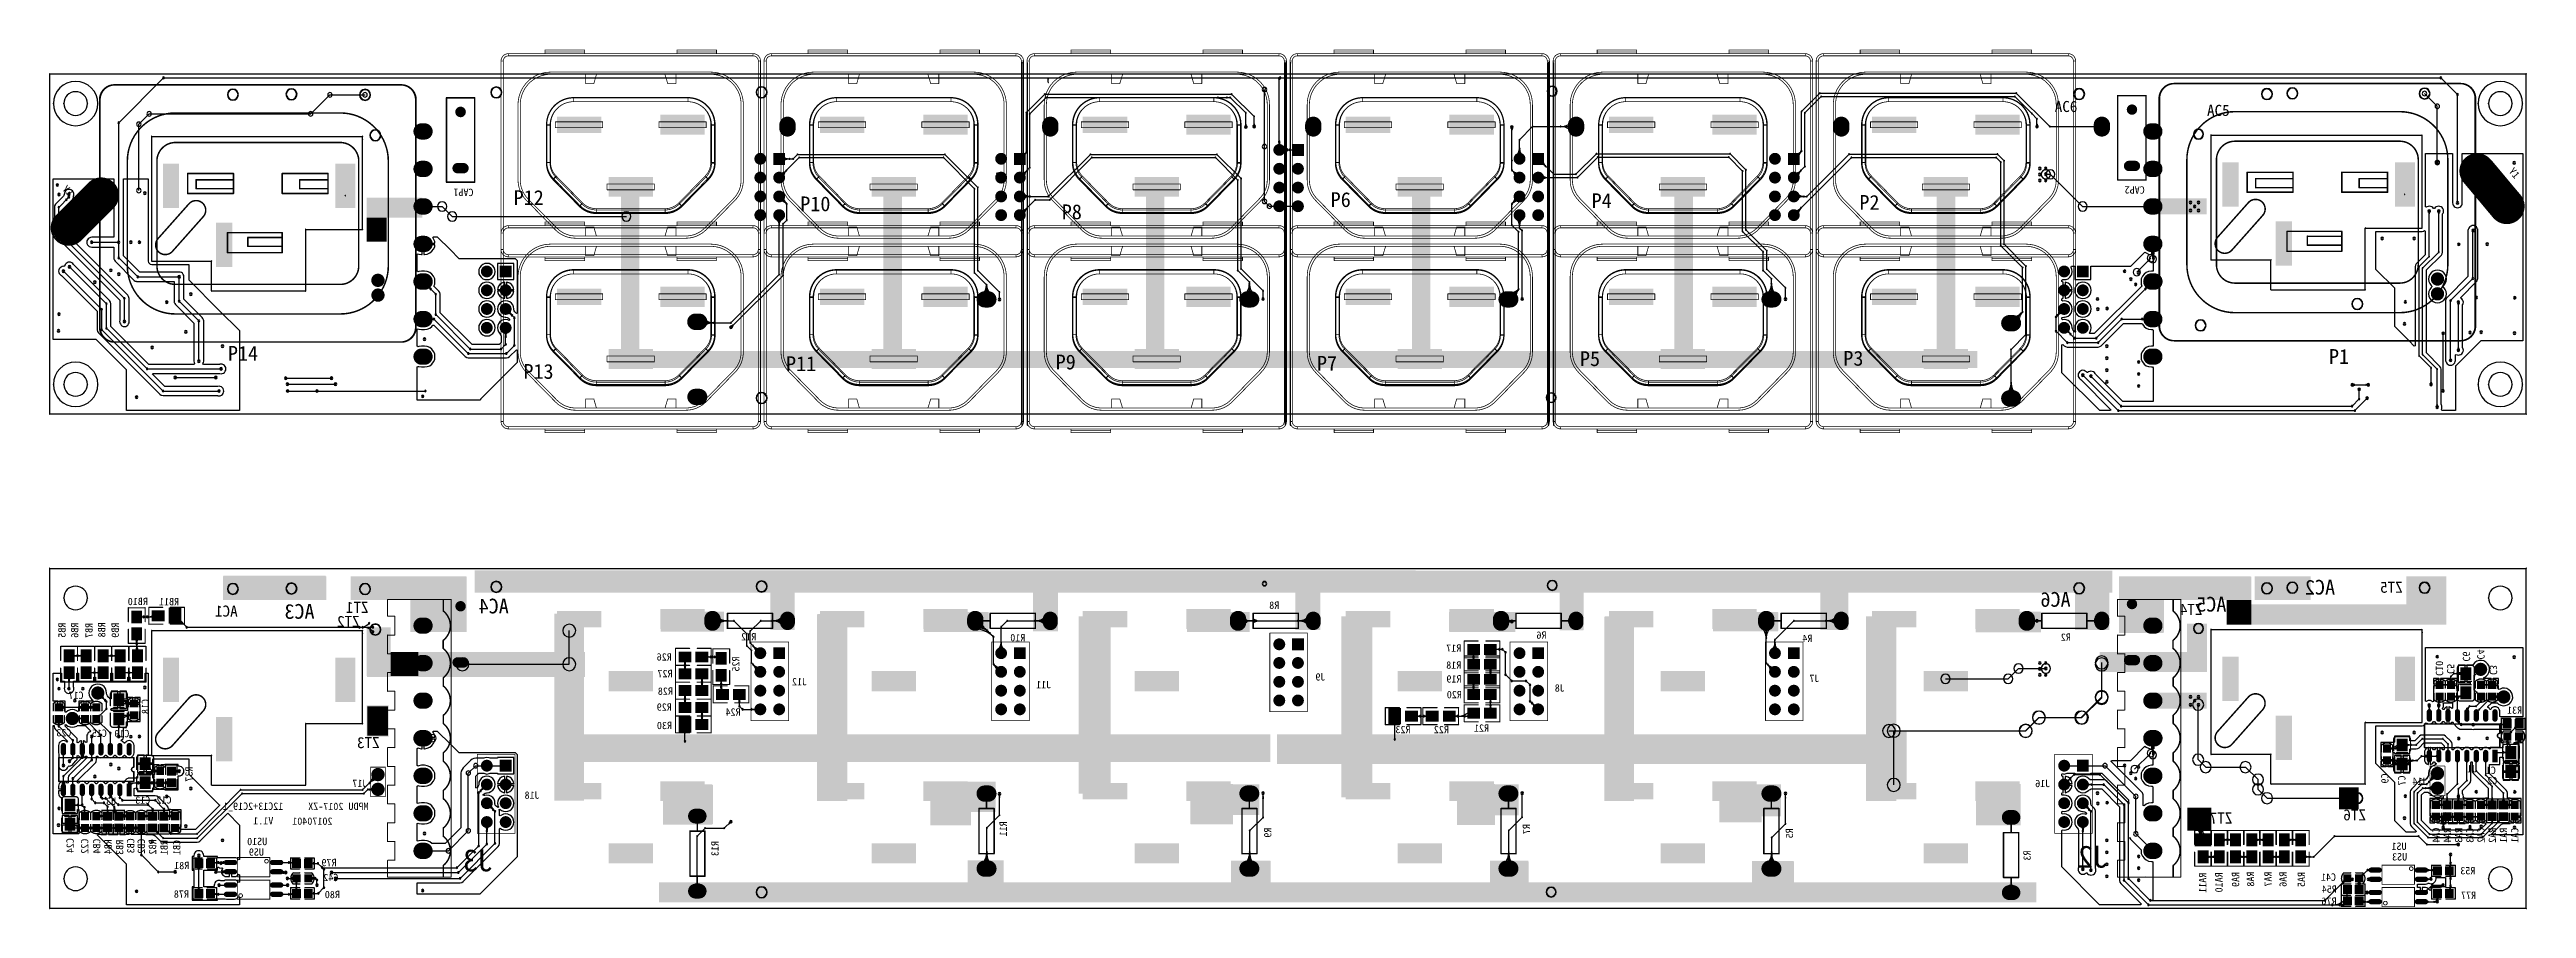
# Model space of a CAD drawing. Header units: inches. Extents: x 32166 to 66782, y 2386 to 7162.
# Drawn here: x 32677 to 34017, y 3217 to 3682 of the extents above; entities that cross this region are included whole.
import ezdxf

# ---------------------------------------------------------------- set-up
doc = ezdxf.new("R2010")
doc.units = ezdxf.units.IN
doc.header["$LTSCALE"] = 0.64311
doc.header["$MEASUREMENT"] = 0
for name, color, linetype in [('BOTTOMLAYER', 5, 'CONTINUOUS'), ('BOTTOMOVERLAY', 54, 'CONTINUOUS'), ('BOTTOMPASTE', 16, 'CONTINUOUS'), ('BOTTOMSOLDER', 6, 'CONTINUOUS'), ('KEEPOUTLAYER', 6, 'CONTINUOUS'), ('MULTILAYER', 9, 'CONTINUOUS'), ('TOPLAYER', 1, 'CONTINUOUS'), ('TOPOVERLAY', 2, 'CONTINUOUS'), ('TOPSOLDER', 216, 'CONTINUOUS')]:
    doc.layers.add(name, color=color, linetype=linetype)
doc.styles.get("Standard").update_dxf_attribs({"font": 'txt', "width": 0.8})

msp = doc.modelspace()

# ---------------------------------------------------------------- texts
at = {"layer": 'BOTTOMOVERLAY', "text_generation_flag": 2}
for s, height, rotation, p in [('AC2', 8, 360, (33913.5, 3386.6)), ('ZT5', 6, 360, (33950.1, 3387.6)), ('RB10', 4, 360, (32730, 3380.9)), ('RB11', 4, 360, (32746.9, 3380.8)), ('AC1', 6, 360, (32778.6, 3374.7)), ('AC3', 8, 360, (32820.2, 3373.5)), ('ZT1', 6, 360, (32849.4, 3376.7)), ('AC4', 8, 360, (32925.3, 3376.4)), ('R8', 4, 360, (33342.2, 3378.9)), ('AC6', 8, 360, (33770.4, 3380)), ('ZT4', 6, 360, (33841.7, 3375.6)), ('AC5', 8, 360, (33854.7, 3377.4)), ('RB5', 4, 90, (32685.5, 3371.4)), ('RB6', 4, 90, (32692.4, 3371.4)), ('RB7', 4, 90, (32700.1, 3371.3)), ('RB8', 4, 90, (32707, 3371.6)), ('RB9', 4, 90, (32714.3, 3371.4)), ('ZT2', 6, 360, (32844.6, 3369.1)), ('R12', 4, 360, (33059.2, 3361.8)), ('R10', 4, 360, (33204.8, 3361.3)), ('R6', 4, 360, (33486.8, 3362.7)), ('R4', 4, 360, (33630.7, 3360.9)), ('R2', 4, 360, (33770.5, 3361.6)), ('R26', 4, 360, (33013.5, 3350.9)), ('R25', 4, 90, (33050.1, 3353.1)), ('R17', 4, 360, (33440.7, 3355.7)), ('C6', 4, 270, (33982.6, 3350.4)), ('C4', 4, 270, (33990.4, 3351.5)), ('R27', 4, 360, (33013.9, 3341.9)), ('J12', 4, 360, (33086.7, 3337.5)), ('J11', 4, 360, (33218.8, 3335.9)), ('J9', 4, 360, (33367.2, 3340.1)), ('R18', 4, 360, (33440.7, 3346.5)), ('R19', 4, 360, (33440.8, 3339)), ('J8', 4, 360, (33496.7, 3334.1)), ('J7', 4, 360, (33634.5, 3339.3)), ('C10', 4, 270, (33968, 3342.6)), ('C5', 4, 270, (33974.1, 3343.7)), ('C3', 4, 270, (33997.2, 3343.1)), ('C17', 4, 360, (32695.2, 3330.1)), ('C18', 4, 90, (32730.6, 3330.1)), ('R29', 4, 360, (33013.5, 3323.8)), ('R28', 4, 360, (33014.1, 3332.4)), ('R24', 4, 360, (33050.7, 3321.1)), ('R20', 4, 360, (33441, 3330.5)), ('R31', 4, 360, (34014.7, 3322.1)), ('C23', 4, 360, (32688.6, 3309.9)), ('C15', 4, 360, (32707.8, 3309.6)), ('C19', 4, 360, (32720, 3309.4)), ('R30', 4, 360, (33013.6, 3313.8)), ('R23', 4, 360, (33413.2, 3311.6)), ('R22', 4, 360, (33434, 3311.6)), ('R21', 4, 360, (33455.7, 3312.4)), ('ZT3', 6, 360, (32855.4, 3303.5)), ('R37', 4, 90, (32754.2, 3293.5)), ('J17', 4, 360, (32848.8, 3282.5)), ('J16', 4, 360, (33759.4, 3282.4)), ('C9', 4, 90, (33942.4, 3289.8)), ('C7', 4, 90, (33951.6, 3288.7)), ('J14', 4, 360, (33963.5, 3283.6)), ('U1', 4, 360, (33990.4, 3290.4)), ('C1', 4, 360, (34000.5, 3289.5)), ('C2', 4, 360, (34001.3, 3283.9)), ('U3', 4, 360, (32712.8, 3272.8)), ('C13', 4, 360, (32731.3, 3273.4)), ('C12', 4, 360, (32742.8, 3273.5)), ('12C13+2C19_1', 4, 360, (32803.3, 3270.1)), ('MPDU 2017-ZX ', 4, 360, (32849.4, 3270)), ('J18', 4, 360, (32942, 3276.1)), ('ZT6', 6, 360, (33930.2, 3264.4)), ('V1.1', 4, 360, (32797.9, 3262.2)), ('20170401', 4, 360, (32829.9, 3262)), ('R11', 4, 90, (33194.8, 3263.9)), ('R9', 4, 90, (33337.9, 3260.5)), ('R7', 4, 90, (33477.9, 3262.4)), ('R5', 4, 90, (33620.2, 3260.1)), ('ZT7', 6, 360, (33857.9, 3262.7)), ('CA4', 4, 90, (33970.1, 3260.5)), ('RA4', 4, 90, (33976.2, 3260.4)), ('RA3', 4, 90, (33982.3, 3260.4)), ('CA3', 4, 90, (33988.4, 3260.4)), ('CA2', 4, 90, (33994.4, 3260.5)), ('RA2', 4, 90, (34000.5, 3260.4)), ('RA1', 4, 90, (34006.6, 3260.4)), ('CA1', 4, 90, (34012.7, 3260.4)), ('C24', 4, 90, (32689.9, 3254.8)), ('C22', 4, 90, (32697.8, 3254.5)), ('CB4', 4, 90, (32704.3, 3254.5)), ('RB4', 4, 90, (32710.4, 3254.2)), ('RB3', 4, 90, (32716.7, 3253.9)), ('CB3', 4, 90, (32722.7, 3254.7)), ('CB2', 4, 90, (32728.4, 3254.5)), ('RB2', 4, 90, (32734.5, 3254.1)), ('RB1', 4, 90, (32740.8, 3253.8)), ('CB1', 4, 90, (32747.6, 3253.8)), ('US10', 4, 360, (32794.6, 3251)), ('US9', 4, 360, (32792.8, 3245.3)), ('R79', 4, 360, (32832.1, 3239.6)), ('J3', 12, 360, (32916.8, 3236.8)), ('R13', 4, 90, (33038.8, 3253.2)), ('R3', 4, 90, (33748.8, 3248.1)), ('J2', 12, 360, (33790.7, 3238.8)), ('US1', 4, 360, (33952.2, 3248.4)), ('US3', 4, 360, (33952.5, 3242.7)), ('R81', 4, 360, (32752.4, 3238)), ('C42', 4, 360, (32833.1, 3231.5)), ('RA11', 4, 90, (33843.8, 3236.1)), ('RA10', 4, 90, (33852.6, 3236.3)), ('RA9', 4, 90, (33861.6, 3236.5)), ('RA8', 4, 90, (33869.7, 3236.7)), ('RA7', 4, 90, (33879.2, 3236.7)), ('RA6', 4, 90, (33887.3, 3236.6)), ('RA5', 4, 90, (33897.2, 3236.5)), ('C41', 4, 360, (33914, 3231.7)), ('R53', 4, 360, (33989.4, 3235.2)), ('R78', 4, 360, (32752.2, 3222.6)), ('R80', 4, 360, (32833.9, 3222.3)), ('R76', 4, 360, (33914.3, 3218.7)), ('R54', 4, 360, (33914.4, 3225.2)), ('R77', 4, 360, (33989.8, 3221.9))]:
    msp.add_text(s, height=height, rotation=rotation, dxfattribs=at).set_placement(p)
at = {"layer": 'TOPOVERLAY'}
for s, height, rotation, p in [('AC6', 6, 360, (33761.8, 3647.8)), ('AC5', 6, 360, (33844.2, 3645.7)), ('Y3', 4, 315, (32683.4, 3605.8)), ('CAP1', 4, 180, (32906.2, 3606.3)), ('P12', 8, 360, (32927.9, 3597.5)), ('CAP2', 4, 180, (33810.5, 3607.6)), ('Y1', 4, 310, (34007.2, 3615.6)), ('P10', 8, 360, (33083, 3594.1)), ('P8', 8, 360, (33224.5, 3589.8)), ('P6', 8, 360, (33370, 3596.4)), ('P4', 8, 360, (33511.2, 3595.8)), ('P2', 8, 360, (33656.1, 3594.9)), ('P14', 8, 360, (32773.3, 3513.2)), ('P11', 8, 360, (33075.3, 3507.6)), ('P9', 8, 360, (33221.2, 3508.5)), ('P7', 8, 360, (33362.6, 3507.8)), ('P5', 8, 360, (33504.9, 3510.3)), ('P3', 8, 360, (33647.4, 3510.5)), ('P1', 8, 360, (33910.2, 3511.5)), ('P13', 8, 360, (32933.2, 3503.4))]:
    msp.add_text(s, height=height, rotation=rotation, dxfattribs=at).set_placement(p)

# ---------------------------------------------------------------- linework, layer by layer
at = {"layer": 'BOTTOMLAYER'}
for p, q in [((32724, 3374.5), (32734.8, 3374.5)), ((32724, 3354), (32724, 3365.3)), ((32744.7, 3375.2), (32751, 3368.9)), ((32751, 3368.9), (32851.8, 3368.9)), ((32958, 3348.9), (32958, 3367.1)), ((33035.5, 3372.4), (33047.1, 3372.4)), ((33047.1, 3372.4), (33054.1, 3365.4)), ((33054.1, 3358.9), (33054.1, 3365.4)), ((33055.9, 3366.8), (33061.6, 3372.4)), ((33055.9, 3360.5), (33055.9, 3366.8)), ((33061.6, 3372.4), (33073.2, 3372.4)), ((33177.7, 3372.4), (33178.8, 3372.4)), ((33178.8, 3372.4), (33187.6, 3363.7)), ((33191.7, 3369.1), (33195, 3372.4)), ((33191.7, 3354.9), (33191.7, 3369.1)), ((33195, 3372.4), (33215.4, 3372.4)), ((33319.9, 3372.4), (33320.2, 3372.2)), ((33320.2, 3372.2), (33324.1, 3372.2)), ((33328.6, 3372.4), (33357.7, 3372.4)), ((33328.6, 3372.4), (33328.6, 3372.4)), ((33462.2, 3372.4), (33462.5, 3372)), ((33462.5, 3372), (33468, 3372)), ((33605.7, 3349.5), (33605.7, 3372.4)), ((33610.4, 3362.1), (33620.7, 3372.4)), ((33620.7, 3372.4), (33643.4, 3372.4)), ((33746.7, 3372.4), (33752.2, 3372.4)), ((33752.2, 3372.4), (33752.2, 3372.4)), ((32687.4, 3353.5), (32696.5, 3353.5)), ((32705.8, 3353.5), (32715, 3353.5)), ((33020.6, 3343.8), (33020.6, 3352.9)), ((33029.8, 3352.9), (33039.5, 3352.9)), ((33054.1, 3358.9), (33056.6, 3356.4)), ((33055.9, 3360.5), (33061.4, 3354.9)), ((33056.6, 3349.6), (33056.6, 3356.4)), ((33187.6, 3348.9), (33187.6, 3363.7)), ((33447.3, 3348.8), (33447.3, 3357)), ((33456.5, 3357), (33462.9, 3357)), ((33462.9, 3357), (33464.6, 3355.3)), ((33464.6, 3343.3), (33464.6, 3355.3)), ((33610.4, 3354.9), (33610.4, 3362.1)), ((33962.4, 3329), (33962.4, 3357.9)), ((33962.4, 3357.9), (34015, 3357.9)), ((33991.4, 3350.9), (33990.2, 3350.5)), ((33992.7, 3350.9), (33991.4, 3350.9)), ((33993.9, 3350.7), (33992.7, 3350.9)), ((33995, 3350.1), (33993.9, 3350.7)), ((34015, 3357.9), (34015, 3320.4)), ((32678.8, 3329), (32678.8, 3344.1)), ((32678.8, 3344.1), (32683.2, 3344.1)), ((32683.2, 3344.1), (32683.2, 3339.7)), ((32683.2, 3339.7), (32684.9, 3339.7)), ((32684.9, 3339.7), (32684.9, 3336.7)), ((32687.4, 3335.8), (32687.4, 3344.4)), ((32689.8, 3336.5), (32689.8, 3339.7)), ((32689.8, 3339.7), (32691.5, 3339.7)), ((32691.5, 3339.7), (32691.5, 3344.1)), ((32691.5, 3344.1), (32692.4, 3344.1)), ((32692.4, 3344.1), (32692.4, 3339.7)), ((32692.4, 3339.7), (32700.7, 3339.7)), ((32696.5, 3344.4), (32705.8, 3344.4)), ((32700.5, 3337.5), (32699.5, 3336.8)), ((32701.7, 3338), (32700.5, 3337.5)), ((32700.7, 3339.7), (32700.7, 3342)), ((32700.7, 3342), (32700.8, 3342)), ((32700.8, 3342), (32701.5, 3342)), ((32701.5, 3342), (32701.6, 3342)), ((32701.6, 3342), (32701.6, 3339.7)), ((32701.6, 3339.7), (32709.9, 3339.7)), ((32702.9, 3338.2), (32701.7, 3338)), ((32704.1, 3338), (32702.9, 3338.2)), ((32705.3, 3337.5), (32704.1, 3338)), ((32706.3, 3336.8), (32705.3, 3337.5)), ((32709.9, 3339.7), (32709.9, 3344.1)), ((32709.9, 3344.1), (32710.9, 3344.1)), ((32710.9, 3344.1), (32710.9, 3339.7)), ((32710.9, 3339.7), (32719.2, 3339.7)), ((32715, 3344.4), (32724.4, 3344.4)), ((32719.2, 3339.7), (32719.2, 3342)), ((32719.2, 3342), (32719.3, 3342)), ((32719.3, 3342), (32720.2, 3342)), ((32720.2, 3342), (32720.3, 3342)), ((32720.3, 3342), (32720.3, 3339.7)), ((32720.3, 3339.7), (32728.6, 3339.7)), ((32728.6, 3339.7), (32728.6, 3344.1)), ((32728.6, 3344.1), (32730.2, 3344.1)), ((32730.2, 3344.1), (32730.2, 3299.7)), ((32900.2, 3348.9), (32958, 3348.9)), ((33029.8, 3334.6), (33029.8, 3343.8)), ((33040.2, 3333.3), (33040.2, 3343)), ((33056.6, 3349.6), (33061.4, 3344.8)), ((33187.6, 3348.9), (33191.7, 3344.8)), ((33447.3, 3332.6), (33447.3, 3340.7)), ((33456.5, 3340.7), (33456.5, 3348.8)), ((33464.6, 3343.3), (33468, 3339.9)), ((33468, 3339.9), (33475.7, 3339.9)), ((33475.7, 3339.9), (33477.9, 3337.7)), ((33477.9, 3328.9), (33477.9, 3337.7)), ((33605.7, 3349.5), (33610.4, 3344.8)), ((33702.7, 3341), (33736.6, 3341)), ((33736.6, 3341), (33742.2, 3346.6)), ((33742.2, 3346.6), (33757, 3346.6)), ((33787.2, 3331.2), (33787.2, 3348.8)), ((33969.6, 3341.2), (33966.7, 3341.2)), ((33966.7, 3341.2), (33966.7, 3338.3)), ((33966.7, 3338.3), (33969.6, 3338.3)), ((33970.1, 3337.3), (33966.7, 3337.3)), ((33966.7, 3337.3), (33966.7, 3334.4)), ((33969.6, 3338.3), (33969.6, 3341.2)), ((33970.6, 3337.8), (33970.1, 3337.8)), ((33970.1, 3337.8), (33970.1, 3337.3)), ((33970.1, 3337.8), (33976.2, 3337.8)), ((33975.7, 3341.2), (33970.6, 3341.2)), ((33970.6, 3341.2), (33970.6, 3337.8)), ((33975.7, 3337.8), (33975.7, 3341.2)), ((33976.2, 3337.8), (33975.7, 3337.8)), ((33976.2, 3342.2), (33977.8, 3343.9)), ((33976.2, 3337.8), (33976.2, 3342.2)), ((33976.2, 3337.3), (33976.2, 3337.8)), ((33979.5, 3337.3), (33976.2, 3337.3)), ((33979.5, 3341.2), (33976.7, 3341.2)), ((33976.7, 3341.2), (33976.7, 3338.3)), ((33976.7, 3338.3), (33979.5, 3338.3)), ((33977.8, 3343.9), (33984.3, 3343.9)), ((33979.5, 3338.3), (33979.5, 3341.2)), ((33979.5, 3334.5), (33979.5, 3337.3)), ((33983.8, 3348.5), (33980.1, 3348.5)), ((33980.1, 3348.5), (33980.1, 3344.4)), ((33980.1, 3344.4), (33983.8, 3344.4)), ((33983.8, 3343.4), (33980.1, 3343.4)), ((33980.1, 3343.4), (33980.1, 3339.2)), ((33980.1, 3339.2), (33983.8, 3339.2)), ((33986.6, 3338.1), (33980.1, 3338.1)), ((33980.1, 3338.1), (33980.1, 3334.6)), ((33983.8, 3344.4), (33983.8, 3348.5)), ((33983.8, 3339.2), (33983.8, 3343.4)), ((33988.1, 3348.5), (33984.8, 3348.5)), ((33984.8, 3348.5), (33984.8, 3343.9)), ((33984.8, 3343.9), (33984.8, 3339.2)), ((33984.8, 3339.2), (33986.6, 3339.2)), ((33986.6, 3339.2), (33986.6, 3338.1)), ((33988.3, 3348.9), (33988.1, 3348.5)), ((33989.2, 3349.8), (33988.3, 3348.9)), ((33988.8, 3342.7), (33992.2, 3346.1)), ((33988.8, 3335.1), (33988.8, 3342.7)), ((33990.2, 3350.5), (33989.2, 3349.8)), ((33992.4, 3337.8), (33998.5, 3337.8)), ((33993.9, 3341.7), (33994.3, 3341.8)), ((33994, 3341.2), (33993.9, 3341.7)), ((33998, 3341.2), (33994, 3341.2)), ((33994.3, 3341.8), (33995.3, 3342.5)), ((33995.9, 3349.2), (33995, 3350.1)), ((33995.3, 3342.5), (33996.2, 3343.4)), ((33996.6, 3348.2), (33995.9, 3349.2)), ((33996.2, 3343.4), (33996.7, 3344.5)), ((33997, 3347), (33996.6, 3348.2)), ((33996.7, 3344.5), (33997, 3345.7)), ((33997, 3345.7), (33997, 3347)), ((33998, 3337.8), (33998, 3341.2)), ((33998.5, 3337.8), (33998, 3337.8)), ((33998.5, 3337.3), (33998.5, 3337.8)), ((34001.9, 3337.3), (33998.5, 3337.3)), ((34001.9, 3341.2), (33999, 3341.2)), ((33999, 3341.2), (33999, 3338.3)), ((33999, 3338.3), (34001.9, 3338.3)), ((34001.9, 3338.3), (34001.9, 3341.2)), ((34001.9, 3335.5), (34001.9, 3337.3)), ((32681.3, 3329), (32678.8, 3329)), ((32681.3, 3325.6), (32681.3, 3329)), ((32681.8, 3325.6), (32681.3, 3325.6)), ((32681.8, 3325.1), (32681.8, 3325.6)), ((32681.8, 3325.6), (32696, 3325.6)), ((32685.2, 3325.1), (32681.8, 3325.1)), ((32685.2, 3329), (32682.3, 3329)), ((32682.3, 3329), (32682.3, 3326.1)), ((32682.3, 3326.1), (32685.2, 3326.1)), ((32684.8, 3336.4), (32684.7, 3335.7)), ((32684.7, 3335.7), (32684.8, 3335.1)), ((32684.9, 3336.7), (32684.8, 3336.4)), ((32684.8, 3335.1), (32685.1, 3334.4)), ((32685.1, 3334.4), (32685.5, 3333.9)), ((32685.2, 3326.1), (32685.2, 3329)), ((32685.2, 3323), (32685.2, 3325.1)), ((32685.5, 3333.9), (32686, 3333.5)), ((32686, 3333.5), (32686.6, 3333.2)), ((32686.6, 3333.2), (32687.3, 3333.1)), ((32687.9, 3324.2), (32686.7, 3323.7)), ((32687.3, 3335.7), (32687.4, 3335.8)), ((32687.3, 3333.1), (32688, 3333.2)), ((32689.1, 3324.4), (32687.9, 3324.2)), ((32688, 3333.2), (32688.6, 3333.5)), ((32688.6, 3333.5), (32689.2, 3333.9)), ((32690.3, 3324.2), (32689.1, 3324.4)), ((32689.2, 3333.9), (32689.6, 3334.4)), ((32689.6, 3334.4), (32689.9, 3335.1)), ((32689.9, 3336.4), (32689.8, 3336.5)), ((32689.9, 3335.7), (32689.9, 3336.4)), ((32689.9, 3335.1), (32689.9, 3335.7)), ((32691.5, 3323.7), (32690.3, 3324.2)), ((32692.6, 3329), (32692.5, 3323.5)), ((32695.5, 3329), (32692.6, 3329)), ((32692.6, 3329), (32692.6, 3329)), ((32695.5, 3325.6), (32695.5, 3329)), ((32696.5, 3325.6), (32695.5, 3325.6)), ((32696, 3325.6), (32702.1, 3325.6)), ((32700, 3329), (32696.5, 3329)), ((32696.5, 3329), (32696.5, 3325.6)), ((32698.3, 3334.6), (32698.1, 3333.4)), ((32698.1, 3333.4), (32698.3, 3332.1)), ((32698.7, 3335.8), (32698.3, 3334.6)), ((32698.3, 3332.1), (32698.7, 3331)), ((32699.5, 3336.8), (32698.7, 3335.8)), ((32698.7, 3331), (32699.5, 3330)), ((32699.5, 3330), (32700.2, 3329.5)), ((32700.2, 3329.5), (32700, 3329)), ((32702.1, 3319.2), (32707.6, 3324.8)), ((32702.9, 3333.4), (32707.6, 3328.6)), ((32707, 3335.8), (32706.3, 3336.8)), ((32707.5, 3334.6), (32707, 3335.8)), ((32707.7, 3333.5), (32707.5, 3334.6)), ((32707.6, 3324.8), (32707.6, 3328.6)), ((32707.7, 3333.4), (32707.7, 3333.5)), ((32707.7, 3333.3), (32707.7, 3333.4)), ((32707.7, 3333.4), (32707.7, 3333.4)), ((32707.8, 3332.5), (32707.7, 3333.3)), ((32708.1, 3331.8), (32707.8, 3332.5)), ((32708.5, 3331.2), (32708.1, 3331.8)), ((32708.6, 3331.1), (32708.5, 3331.2)), ((32709.4, 3330.4), (32708.6, 3331.1)), ((32708.6, 3331.1), (32708.6, 3331.1)), ((32708.6, 3331.1), (32708.6, 3331.1)), ((32709.5, 3330.2), (32709.4, 3330.4)), ((32710, 3330.1), (32709.5, 3330.2)), ((32710.1, 3330.2), (32710, 3330.1)), ((32710, 3324.3), (32710.1, 3324.8)), ((32710.3, 3323.9), (32710, 3324.3)), ((32713.8, 3334.3), (32710.1, 3334.3)), ((32710.1, 3334.3), (32710.1, 3330.2)), ((32710.1, 3324.8), (32710.1, 3325)), ((32710.1, 3325), (32710.1, 3325)), ((32710.1, 3325), (32710.1, 3325)), ((32710.1, 3325), (32710.5, 3325)), ((32718.4, 3323.9), (32710.3, 3323.9)), ((32710.5, 3325), (32710.5, 3325)), ((32710.5, 3325), (32710.5, 3325)), ((32710.5, 3325), (32713.8, 3325)), ((32713.8, 3329.6), (32713.8, 3334.3)), ((32713.8, 3325), (32713.8, 3329.6)), ((32714.3, 3329.6), (32716.3, 3327.7)), ((32718.4, 3334.3), (32714.8, 3334.3)), ((32714.8, 3334.3), (32714.8, 3330.1)), ((32714.8, 3330.1), (32718.4, 3330.1)), ((32718.4, 3329.1), (32714.8, 3329.1)), ((32714.8, 3329.1), (32714.8, 3325)), ((32714.8, 3325), (32718.4, 3325)), ((32716.3, 3327.7), (32722.4, 3327.7)), ((32718.4, 3330.1), (32718.4, 3334.3)), ((32718.4, 3325), (32718.4, 3329.1)), ((32719, 3323.9), (32718.4, 3323.9)), ((32718.4, 3323.9), (32718.4, 3323.9)), ((32721.9, 3331), (32719, 3331)), ((32719, 3331), (32719, 3328.2)), ((32719, 3328.2), (32721.9, 3328.2)), ((32725.8, 3327.1), (32719, 3327.1)), ((32719, 3327.1), (32719, 3324.3)), ((32719, 3324.3), (32719, 3323.9)), ((32721.9, 3328.2), (32721.9, 3331)), ((32725.8, 3331), (32722.9, 3331)), ((32722.9, 3331), (32722.9, 3328.2)), ((32722.9, 3328.2), (32725.8, 3328.2)), ((32725.8, 3328.2), (32725.8, 3331)), ((32725.8, 3324.3), (32725.8, 3327.1)), ((32725.8, 3317.9), (32725.8, 3324.3)), ((33020.6, 3325.5), (33020.6, 3334.6)), ((33029.8, 3316.3), (33029.8, 3325.5)), ((33050.1, 3326.2), (33050.1, 3332.6)), ((33050.1, 3326.2), (33051.8, 3324.5)), ((33051.8, 3324.5), (33061.4, 3324.5)), ((33456.5, 3322.4), (33456.5, 3332.6)), ((33477.9, 3328.9), (33482.3, 3324.5)), ((33482.3, 3324.5), (33482.3, 3324.5)), ((33776.1, 3320.1), (33787.2, 3331.2)), ((33839.4, 3297.3), (33839.4, 3327)), ((33962.9, 3328.8), (33962.4, 3329)), ((33963.1, 3329), (33962.9, 3328.8)), ((33963.8, 3329.2), (33963.1, 3329)), ((33964.4, 3329.3), (33963.8, 3329.2)), ((33965.1, 3329.2), (33964.4, 3329.3)), ((33964.4, 3326.7), (33964.5, 3326.7)), ((33964.5, 3321.2), (33964.5, 3326.7)), ((33965.8, 3329), (33965.1, 3329.2)), ((33966.2, 3328.6), (33965.8, 3329)), ((33966.7, 3328.8), (33966.2, 3328.6)), ((33966.7, 3334.4), (33966.7, 3328.8)), ((33969.6, 3326.7), (33969.6, 3330.9)), ((33969.6, 3321.2), (33969.6, 3326.7)), ((33971.7, 3325.2), (33971.8, 3325.4)), ((33971.7, 3324.7), (33971.7, 3325.2)), ((33971.8, 3324.5), (33971.7, 3324.7)), ((33971.9, 3327.9), (33971.8, 3328)), ((33971.8, 3328), (33971.9, 3328)), ((33971.8, 3325.4), (33971.9, 3325.5)), ((33972.3, 3324.5), (33971.8, 3324.5)), ((33971.8, 3324.5), (33971.8, 3324.5)), ((33971.9, 3328), (33977.1, 3328)), ((33971.9, 3327.8), (33971.9, 3327.9)), ((33971.9, 3327.9), (33971.9, 3327.9)), ((33972.1, 3327.4), (33971.9, 3327.8)), ((33971.9, 3325.5), (33972.1, 3326)), ((33971.9, 3325.5), (33971.9, 3325.5)), ((33971.9, 3325.5), (33971.9, 3325.5)), ((33972.2, 3326.7), (33972.1, 3327.4)), ((33972.1, 3326), (33972.2, 3326.7)), ((33972.4, 3324.5), (33972.3, 3324.5)), ((33972.8, 3325.1), (33972.4, 3324.5)), ((33973.3, 3325.5), (33972.8, 3325.1)), ((33974, 3325.8), (33973.3, 3325.5)), ((33974.1, 3325.8), (33974, 3325.8)), ((33974.1, 3321.2), (33974.1, 3325.8)), ((33975.3, 3325.8), (33975.1, 3325.8)), ((33975.1, 3325.8), (33975.1, 3321.2)), ((33975.9, 3325.5), (33975.3, 3325.8)), ((33976.5, 3325.1), (33975.9, 3325.5)), ((33976.2, 3331.4), (33979.4, 3331.4)), ((33976.6, 3324.9), (33976.5, 3325.1)), ((33977.1, 3325.1), (33976.6, 3324.9)), ((33977.1, 3328), (33977.1, 3325.1)), ((33979.4, 3331.4), (33979.7, 3331.1)), ((33979.4, 3331.4), (33982.2, 3331.4)), ((33979.7, 3334.4), (33979.5, 3334.5)), ((33980.1, 3334.6), (33979.7, 3334.4)), ((33979.7, 3321.2), (33979.7, 3331.1)), ((33982.2, 3331.4), (33984.3, 3333.5)), ((33984.8, 3324.7), (33986.3, 3326.3)), ((33984.8, 3321.2), (33984.8, 3324.7)), ((33986.3, 3326.3), (33989.8, 3326.3)), ((33988.8, 3335.1), (33992.4, 3331.4)), ((33989.8, 3326.3), (33992.4, 3328.8)), ((33989.9, 3322.8), (33998.5, 3331.4)), ((33992.4, 3328.8), (33992.4, 3331.4)), ((33996.1, 3326), (33997.9, 3327.7)), ((33996.2, 3325.5), (33996.1, 3326)), ((33996.3, 3325.5), (33996.2, 3325.5)), ((33996.8, 3325.1), (33996.3, 3325.5)), ((33997.2, 3324.5), (33996.8, 3325.1)), ((33997.7, 3324.5), (33997.2, 3324.5)), ((33997.2, 3324.5), (33997.2, 3324.5)), ((33997.8, 3324.5), (33997.7, 3324.5)), ((33998.2, 3325.1), (33997.8, 3324.5)), ((33997.9, 3327.8), (33998.2, 3327.9)), ((33997.9, 3327.7), (33997.9, 3327.8)), ((33997.9, 3327.7), (33997.9, 3327.7)), ((33997.9, 3327.7), (33997.9, 3327.7)), ((33997.9, 3327.7), (33997.9, 3327.7)), ((33998.2, 3327.9), (33998.5, 3328)), ((33998.7, 3325.5), (33998.2, 3325.1)), ((33998.5, 3331.4), (34004.6, 3331.4)), ((33998.5, 3328), (33998.5, 3328)), ((33998.5, 3328), (33998.5, 3328)), ((33998.5, 3328), (33998.7, 3328)), ((33998.7, 3328), (34001.2, 3328)), ((33999.4, 3325.8), (33998.7, 3325.5)), ((34000, 3325.9), (33999.4, 3325.8)), ((34000.7, 3325.8), (34000, 3325.9)), ((34001.3, 3325.5), (34000.7, 3325.8)), ((34001.2, 3328), (34001.2, 3328)), ((34001.2, 3328), (34001.3, 3327.9)), ((34001.3, 3327.9), (34001.4, 3327.9)), ((34001.9, 3325.1), (34001.3, 3325.5)), ((34001.4, 3327.9), (34002, 3327.3)), ((34002.3, 3335.3), (34001.9, 3335.5)), ((34002.3, 3324.5), (34001.9, 3325.1)), ((34002, 3327.3), (34003.1, 3326.7)), ((34002.8, 3335.5), (34002.3, 3335.3)), ((34002.6, 3323.9), (34002.3, 3324.5)), ((34002.7, 3323.2), (34002.6, 3323.9)), ((34003.9, 3335.9), (34002.8, 3335.5)), ((34003.1, 3326.7), (34004.4, 3326.4)), ((34005.2, 3336), (34003.9, 3335.9)), ((34004.4, 3326.4), (34005.6, 3326.5)), ((34004.6, 3331.4), (34004.8, 3331.2)), ((34006.4, 3335.7), (34005.2, 3336)), ((34005.6, 3326.5), (34006.8, 3326.9)), ((34007.5, 3335.1), (34006.4, 3335.7)), ((34006.8, 3326.9), (34007.9, 3327.5)), ((34008.5, 3334.3), (34007.5, 3335.1)), ((34007.9, 3327.5), (34008.7, 3328.5)), ((34009.1, 3333.2), (34008.5, 3334.3)), ((34008.7, 3328.5), (34009.3, 3329.6)), ((34009.5, 3332), (34009.1, 3333.2)), ((34009.3, 3329.6), (34009.6, 3330.8)), ((34009.6, 3330.8), (34009.5, 3332)), ((32678.8, 3257.1), (32678.8, 3315.8)), ((32678.8, 3315.8), (32679.3, 3315.8)), ((32679.3, 3315.8), (32679.3, 3315.4)), ((32679.3, 3315.4), (32679.5, 3314.4)), ((32679.5, 3314.4), (32680, 3313.6)), ((32680, 3313.6), (32686.5, 3307.2)), ((32681.8, 3315.4), (32681.8, 3319.2)), ((32681.8, 3315.4), (32689.4, 3307.7)), ((32685, 3315.6), (32685.2, 3315.8)), ((32691.1, 3309.5), (32685, 3315.6)), ((32685.6, 3322.9), (32685.2, 3323)), ((32685.2, 3316.1), (32685.6, 3316.3)), ((32685.2, 3315.8), (32685.2, 3316.1)), ((32685.2, 3315.8), (32685.2, 3315.8)), ((32685.2, 3315.8), (32685.2, 3315.8)), ((32685.7, 3323), (32685.6, 3322.9)), ((32685.6, 3316.3), (32685.7, 3316.2)), ((32686.7, 3323.7), (32685.7, 3323)), ((32685.7, 3316.2), (32686.7, 3315.4)), ((32686.7, 3315.4), (32687.9, 3315)), ((32687.9, 3315), (32689.1, 3314.8)), ((32689.1, 3319.6), (32695.6, 3319.6)), ((32689.1, 3314.8), (32690.3, 3315)), ((32690.3, 3315), (32691.5, 3315.4)), ((32692, 3323.3), (32691.5, 3323.7)), ((32691.5, 3315.4), (32692, 3315.8)), ((32692.5, 3323.5), (32692, 3323.3)), ((32692, 3315.8), (32692.6, 3315.8)), ((32692.6, 3315.8), (32692.6, 3315.8)), ((32692.6, 3315.8), (32692.6, 3315.8)), ((32692.6, 3315.8), (32692.6, 3315.8)), ((32692.6, 3315.8), (32692.6, 3315.8)), ((32692.6, 3315.8), (32695.8, 3315.8)), ((32695.8, 3315.8), (32695.9, 3315.8)), ((32695.9, 3315.8), (32695.9, 3315.8)), ((32695.9, 3315.8), (32695.9, 3315.8)), ((32695.9, 3315.8), (32695.9, 3315.8)), ((32695.9, 3315.8), (32695.9, 3315.8)), ((32695.9, 3315.8), (32695.9, 3315.8)), ((32695.9, 3315.8), (32695.9, 3315.8)), ((32695.9, 3315.8), (32695.9, 3315.8)), ((32695.9, 3315.8), (32696, 3315.8)), ((32696, 3319.2), (32704.6, 3310.6)), ((32696, 3315.8), (32698.9, 3312.8)), ((32697, 3310.5), (32696.9, 3309.8)), ((32697.3, 3311.1), (32697, 3310.5)), ((32697.7, 3311.7), (32697.3, 3311.1)), ((32698.3, 3312.1), (32697.7, 3311.7)), ((32698.8, 3312.3), (32698.3, 3312.1)), ((32698.9, 3312.8), (32698.8, 3312.3)), ((32702.1, 3319.2), (32709.7, 3311.6)), ((32704.6, 3302.9), (32704.6, 3310.6)), ((32709.7, 3302.9), (32709.7, 3311.6)), ((32714.3, 3319.3), (32716.3, 3321.3)), ((32714.3, 3309.9), (32714.3, 3319.3)), ((32716.3, 3321.3), (32722.4, 3321.3)), ((32716.9, 3309.9), (32716.9, 3314.6)), ((32716.9, 3314.6), (32718.4, 3314.6)), ((32718.4, 3317.7), (32718.9, 3318)), ((32718.4, 3314.6), (32718.4, 3317.7)), ((32718.9, 3318), (32719, 3317.9)), ((32719, 3317.9), (32719, 3317.9)), ((32719, 3317.9), (32725.8, 3317.9)), ((32884.2, 3312.2), (32884.4, 3312.7)), ((32884.6, 3311.7), (32884.2, 3312.2)), ((32884.4, 3312.7), (32886.6, 3312.7)), ((32885.2, 3310.3), (32884.6, 3311.7)), ((32886.6, 3312.7), (32893.7, 3305.7)), ((33020.6, 3307.2), (33020.6, 3316.3)), ((33404.7, 3308.3), (33404.7, 3320.8)), ((33413.8, 3320.8), (33425, 3320.8)), ((33434.1, 3320.8), (33445.7, 3320.8)), ((33674.7, 3312.9), (33746, 3312.9)), ((33674.7, 3283.6), (33674.7, 3312.9)), ((33746, 3312.9), (33753.2, 3320.1)), ((33753.2, 3320.1), (33776.1, 3320.1)), ((33935.5, 3295.1), (33935.5, 3315.6)), ((33935.5, 3315.6), (33960.6, 3315.6)), ((33959.9, 3310.5), (33959.2, 3310)), ((33960.7, 3310.6), (33959.9, 3310.5)), ((33960.6, 3315.6), (33961.3, 3315.8)), ((33971.8, 3310.6), (33960.7, 3310.6)), ((33961.3, 3315.8), (33961.9, 3316.1)), ((33961.9, 3316.1), (33962.3, 3316.7)), ((33962.3, 3316.7), (33962.4, 3317)), ((33962.4, 3317), (33962.8, 3317.2)), ((33962.8, 3317.2), (33963.2, 3317)), ((33963.2, 3317), (33963.8, 3316.7)), ((33963.8, 3316.7), (33964.5, 3316.6)), ((33964.5, 3316.6), (33965.2, 3316.7)), ((33965.2, 3316.7), (33965.8, 3317)), ((33965.8, 3317), (33966.3, 3317.4)), ((33966.3, 3317.4), (33966.7, 3317.9)), ((33966.7, 3317.9), (33966.8, 3318)), ((33966.8, 3318), (33967.3, 3318)), ((33967.3, 3318), (33967.3, 3317.9)), ((33967.3, 3317.9), (33967.7, 3317.4)), ((33967.7, 3317.4), (33968.2, 3317)), ((33968.2, 3317), (33968.9, 3316.7)), ((33968.9, 3316.7), (33969.6, 3316.6)), ((33969.6, 3316.6), (33970.2, 3316.7)), ((33970.2, 3316.7), (33970.9, 3317)), ((33970.9, 3317), (33971.4, 3317.4)), ((33971.4, 3317.4), (33971.8, 3317.9)), ((33971.8, 3317.9), (33971.8, 3318)), ((33971.8, 3318), (33972.3, 3318)), ((33972.6, 3310.5), (33971.8, 3310.6)), ((33972.3, 3318), (33972.4, 3317.9)), ((33972.4, 3317.9), (33972.8, 3317.4)), ((33973.3, 3310), (33972.6, 3310.5)), ((33972.8, 3317.4), (33973.3, 3317)), ((33973.3, 3317), (33974, 3316.7)), ((33974, 3316.7), (33974.1, 3316.7)), ((33974.1, 3316.7), (33974.1, 3321.2)), ((33975.1, 3321.2), (33975.1, 3316.7)), ((33975.1, 3316.7), (33975.3, 3316.7)), ((33975.3, 3316.7), (33975.9, 3317)), ((33975.9, 3317), (33976.5, 3317.4)), ((33976.5, 3317.4), (33976.6, 3317.6)), ((33976.6, 3317.6), (33977, 3317.6)), ((33977, 3317.6), (33977.2, 3317.6)), ((33977.2, 3317.6), (33977.3, 3317.3)), ((33977.3, 3317.3), (33977.4, 3317)), ((33977.4, 3317), (33977.9, 3316.5)), ((33977.9, 3316.5), (33978.4, 3315.9)), ((33978.4, 3315.9), (33978.5, 3315.8)), ((33978.5, 3315.8), (33978.5, 3315.8)), ((33978.5, 3315.8), (33978.5, 3315.8)), ((33978.5, 3315.8), (33979.8, 3314.5)), ((33979.7, 3318.3), (33979.7, 3321.2)), ((33979.7, 3318.3), (33981.7, 3316.3)), ((33979.8, 3314.5), (33980.1, 3314.3)), ((33980.1, 3314.3), (33980.4, 3314.1)), ((33980.4, 3314.1), (33981, 3313.8)), ((33981, 3313.8), (33981.7, 3313.7)), ((33981.7, 3316.3), (34006.7, 3316.3)), ((33981.7, 3313.7), (33987.4, 3313.7)), ((33987.4, 3313.7), (33987.5, 3313.7)), ((33987.5, 3313.7), (33988.2, 3313.6)), ((33988.2, 3313.6), (33988.8, 3313.7)), ((33988.8, 3313.7), (33988.9, 3313.7)), ((33988.9, 3313.7), (34003, 3313.7)), ((33989.9, 3321.2), (33989.9, 3322.8)), ((34002.7, 3320.7), (34002.7, 3323.2)), ((34003, 3320.4), (34002.7, 3320.7)), ((34015, 3320.4), (34003, 3320.4)), ((34003, 3320.4), (34003, 3320.4)), ((34003, 3320.4), (34003, 3320.4)), ((34003, 3313.7), (34003, 3313.1)), ((34003, 3313.1), (34003.3, 3313.1)), ((34003.3, 3313.1), (34003.3, 3306.5)), ((34006.7, 3310.3), (34013.1, 3316.7)), ((32681.8, 3305.6), (32681.7, 3304.9)), ((32681.7, 3304.9), (32681.7, 3300.9)), ((32681.7, 3300.9), (32681.8, 3300.3)), ((32682, 3306.3), (32681.8, 3305.6)), ((32681.8, 3300.3), (32681.9, 3300.1)), ((32681.9, 3300.1), (32681.9, 3295)), ((32682.5, 3306.8), (32682, 3306.3)), ((32683, 3307.2), (32682.5, 3306.8)), ((32683.6, 3307.5), (32683, 3307.2)), ((32684.3, 3307.6), (32683.6, 3307.5)), ((32685, 3307.5), (32684.3, 3307.6)), ((32684.3, 3294.1), (32684.3, 3302.9)), ((32684.3, 3288.3), (32694.5, 3298.4)), ((32685.6, 3307.2), (32685, 3307.5)), ((32686.2, 3306.8), (32685.6, 3307.2)), ((32686.5, 3307.2), (32686.2, 3306.8)), ((32696.9, 3298.2), (32687.5, 3288.8)), ((32687.6, 3296.5), (32689.4, 3298.3)), ((32689.4, 3302.9), (32689.4, 3307.7)), ((32689.4, 3298.3), (32689.4, 3302.9)), ((32689.4, 3287), (32699.6, 3297.1)), ((32691.7, 3308.7), (32691.1, 3309.5)), ((32691.1, 3296.6), (32691.7, 3297.3)), ((32691.8, 3307.7), (32691.7, 3308.7)), ((32691.7, 3297.3), (32691.8, 3298.3)), ((32691.8, 3306.6), (32691.8, 3307.7)), ((32692.3, 3306.4), (32691.8, 3306.6)), ((32691.8, 3299.3), (32692.3, 3299.5)), ((32691.8, 3298.3), (32691.8, 3299.3)), ((32692.6, 3306.8), (32692.3, 3306.4)), ((32692.3, 3299.5), (32692.6, 3299.1)), ((32693.2, 3307.2), (32692.6, 3306.8)), ((32692.6, 3299.1), (32693.2, 3298.7)), ((32693.8, 3307.5), (32693.2, 3307.2)), ((32693.2, 3298.7), (32693.8, 3298.4)), ((32694, 3307.5), (32693.8, 3307.5)), ((32693.8, 3298.4), (32694, 3298.4)), ((32694, 3302.9), (32694, 3307.5)), ((32694, 3298.4), (32694, 3302.9)), ((32694.5, 3298.4), (32694.5, 3302.9)), ((32695.2, 3307.5), (32695, 3307.5)), ((32695, 3307.5), (32695, 3302.9)), ((32695, 3302.9), (32695, 3298.4)), ((32695, 3298.4), (32695.2, 3298.4)), ((32695.8, 3307.2), (32695.2, 3307.5)), ((32695.2, 3298.4), (32695.8, 3298.7)), ((32696.3, 3306.8), (32695.8, 3307.2)), ((32695.8, 3298.7), (32696.3, 3299.1)), ((32696.5, 3306.6), (32696.3, 3306.8)), ((32696.3, 3299.1), (32696.5, 3299.2)), ((32696.9, 3306.8), (32696.5, 3306.6)), ((32696.5, 3299.2), (32696.9, 3299.1)), ((32696.9, 3309.8), (32696.9, 3306.8)), ((32696.9, 3299.1), (32696.9, 3298.2)), ((32699.6, 3303), (32699.6, 3309.8)), ((32699.6, 3302.9), (32699.6, 3303)), ((32699.6, 3297.1), (32699.6, 3302.9)), ((32702.1, 3296.4), (32702.2, 3297.1)), ((32702.2, 3299.1), (32702.7, 3299.2)), ((32702.2, 3297.1), (32702.2, 3299.1)), ((32702.7, 3299.2), (32702.8, 3299.1)), ((32702.8, 3299.1), (32703.3, 3298.7)), ((32703.3, 3298.7), (32704, 3298.4)), ((32704, 3298.4), (32704.6, 3298.3)), ((32704.6, 3298.3), (32705.3, 3298.4)), ((32705.3, 3298.4), (32705.9, 3298.7)), ((32705.9, 3298.7), (32706.5, 3299.1)), ((32706.5, 3299.1), (32706.9, 3299.6)), ((32706.9, 3299.6), (32706.9, 3299.7)), ((32706.9, 3299.7), (32707.4, 3299.7)), ((32707.4, 3299.7), (32707.4, 3299.6)), ((32707.4, 3299.6), (32707.9, 3299.1)), ((32707.9, 3299.1), (32708.4, 3298.7)), ((32708.4, 3298.7), (32709, 3298.4)), ((32709, 3298.4), (32709.7, 3298.3)), ((32709.7, 3298.3), (32710.4, 3298.4)), ((32710.4, 3298.4), (32711, 3298.7)), ((32711, 3298.7), (32711.6, 3299.1)), ((32711.6, 3299.1), (32712, 3299.6)), ((32712, 3299.6), (32712, 3299.7)), ((32712, 3299.7), (32712.5, 3299.7)), ((32712.5, 3299.7), (32712.5, 3299.6)), ((32712.5, 3299.6), (32712.9, 3299.1)), ((32712.9, 3299.1), (32713.5, 3298.7)), ((32713.5, 3298.7), (32714.1, 3298.4)), ((32714.1, 3298.4), (32714.8, 3298.3)), ((32714.8, 3298.3), (32715.5, 3298.4)), ((32715.5, 3307.5), (32716, 3308)), ((32716.1, 3307.2), (32715.5, 3307.5)), ((32715.5, 3307.5), (32715.5, 3307.5)), ((32715.5, 3307.5), (32715.5, 3307.5)), ((32715.5, 3298.4), (32716.1, 3298.7)), ((32716, 3308), (32716.1, 3308.1)), ((32716.1, 3308.1), (32716.6, 3308.6)), ((32716.6, 3306.8), (32716.1, 3307.2)), ((32716.1, 3298.7), (32716.6, 3299.1)), ((32716.6, 3308.6), (32716.7, 3308.9)), ((32717.1, 3306.3), (32716.6, 3306.8)), ((32716.6, 3299.1), (32717.1, 3299.6)), ((32716.7, 3308.9), (32716.8, 3309.3)), ((32716.8, 3309.3), (32716.9, 3309.9)), ((32717.1, 3306.2), (32717.1, 3306.3)), ((32717.6, 3306.2), (32717.1, 3306.2)), ((32717.1, 3299.6), (32717.1, 3299.7)), ((32717.1, 3299.7), (32717.6, 3299.7)), ((32718, 3306.8), (32717.6, 3306.3)), ((32717.6, 3306.3), (32717.6, 3306.2)), ((32717.6, 3299.7), (32717.6, 3299.6)), ((32717.6, 3299.6), (32718, 3299.1)), ((32718.6, 3307.2), (32718, 3306.8)), ((32718, 3299.1), (32718.6, 3298.7)), ((32719.2, 3307.5), (32718.6, 3307.2)), ((32718.6, 3298.7), (32719.2, 3298.4)), ((32719.9, 3307.6), (32719.2, 3307.5)), ((32719.2, 3298.4), (32719.9, 3298.3)), ((32720.6, 3307.5), (32719.9, 3307.6)), ((32719.9, 3298.3), (32720.6, 3298.4)), ((32721.2, 3307.2), (32720.6, 3307.5)), ((32720.6, 3298.4), (32721.2, 3298.7)), ((32721.7, 3306.8), (32721.2, 3307.2)), ((32721.2, 3298.7), (32721.7, 3299.1)), ((32722.1, 3306.3), (32721.7, 3306.8)), ((32721.7, 3299.1), (32722.1, 3299.6)), ((32722.4, 3305.6), (32722.1, 3306.3)), ((32722.1, 3299.6), (32722.4, 3300.3)), ((32722.5, 3304.9), (32722.4, 3305.6)), ((32722.4, 3300.3), (32722.5, 3300.9)), ((32722.5, 3300.9), (32722.5, 3304.9)), ((32728, 3299.7), (32724.4, 3299.7)), ((32724.4, 3299.7), (32724.4, 3295.6)), ((32728, 3295.6), (32728, 3299.7)), ((32730.2, 3299.7), (32729, 3299.7)), ((32729, 3299.7), (32729, 3295.6)), ((32732.7, 3295.6), (32732.7, 3297.7)), ((32732.7, 3297.7), (32752.1, 3297.7)), ((32752.1, 3297.7), (32752.1, 3289.4)), ((32875.8, 3303.3), (32876.2, 3303.6)), ((32875.8, 3294.1), (32875.8, 3303.3)), ((32876.2, 3303.6), (32876.6, 3303.4)), ((32876.6, 3303.4), (32878.1, 3303.2)), ((32878.1, 3303.2), (32878.4, 3303.2)), ((32878.4, 3303.2), (32878.4, 3308.9)), ((32878.4, 3308.9), (32878.9, 3308.9)), ((32878.9, 3308.9), (32878.9, 3309.4)), ((32878.9, 3309.4), (32885.3, 3309.4)), ((32878.9, 3308.9), (32884, 3308.9)), ((32885.3, 3308.3), (32879.4, 3308.3)), ((32879.4, 3308.3), (32879.4, 3303.2)), ((32879.4, 3303.2), (32879.7, 3303.2)), ((32879.7, 3303.2), (32881.2, 3303.4)), ((32881.2, 3303.4), (32882.5, 3304)), ((32882.5, 3304), (32883.7, 3304.9)), ((32883.7, 3304.9), (32884.6, 3306)), ((32884.6, 3306), (32885.2, 3307.4)), ((32885.3, 3309.4), (32885.2, 3310.3)), ((32885.2, 3307.4), (32885.3, 3308.3)), ((32893.7, 3305.7), (32898.3, 3301.1)), ((32898.3, 3301.1), (32928.8, 3301.1)), ((32905.4, 3297.5), (32904.6, 3296.8)), ((32906.4, 3297.9), (32905.4, 3297.5)), ((32907.4, 3298), (32906.4, 3297.9)), ((32911.7, 3298), (32907.4, 3298)), ((32912.3, 3298.3), (32911.7, 3298)), ((32913.4, 3298.4), (32912.3, 3298.3)), ((32914.6, 3298.3), (32913.4, 3298.4)), ((32915.2, 3298), (32914.6, 3298.3)), ((32919.2, 3298), (32915.2, 3298)), ((32928, 3298.4), (32919.2, 3298.4)), ((32919.2, 3298.4), (32919.2, 3298)), ((32928, 3289.6), (32928, 3298.4)), ((32928.8, 3301.1), (32929.9, 3300)), ((32929.9, 3300), (32929.9, 3260)), ((33802.9, 3296.8), (33810.6, 3304.5)), ((33805, 3292.1), (33813.8, 3300.8)), ((33810.6, 3304.5), (33811.3, 3304)), ((33811.3, 3304), (33812.6, 3303.4)), ((33812.6, 3303.4), (33814.1, 3303.2)), ((33814.1, 3303.2), (33814.4, 3303.2)), ((33814.4, 3303.2), (33814.4, 3308.9)), ((33814.4, 3308.9), (33815.4, 3308.9)), ((33815.4, 3303.2), (33814.5, 3303.2)), ((33814.5, 3303.2), (33814.9, 3302.8)), ((33814.9, 3299.8), (33814.9, 3308.9)), ((33814.9, 3302.8), (33814.9, 3294.2)), ((33815.4, 3308.9), (33815.4, 3303.2)), ((33839.4, 3297.3), (33843.5, 3293.2)), ((33945, 3306.6), (33938.2, 3306.6)), ((33938.2, 3306.6), (33938.2, 3299.9)), ((33938.2, 3299.9), (33938.2, 3297.4)), ((33938.2, 3297.4), (33945, 3297.4)), ((33941.6, 3303.3), (33947.8, 3303.3)), ((33945.2, 3306.5), (33945, 3306.6)), ((33945, 3306.6), (33945, 3306.6)), ((33945, 3299.9), (33945, 3301.1)), ((33945, 3301.1), (33945.6, 3301.1)), ((33945, 3297.4), (33945, 3299.9)), ((33945.6, 3306.8), (33945.2, 3306.5)), ((33953.9, 3309.9), (33945.6, 3309.9)), ((33945.6, 3309.9), (33945.6, 3306.8)), ((33945.6, 3301.1), (33945.6, 3300.6)), ((33945.6, 3300.6), (33953.9, 3300.6)), ((33949.2, 3299.5), (33945.6, 3299.5)), ((33945.6, 3299.5), (33945.6, 3295.4)), ((33947.8, 3303.3), (33949.7, 3305.3)), ((33949.2, 3295.4), (33949.2, 3299.5)), ((33949.7, 3305.3), (33957.4, 3305.3)), ((33953.9, 3299.5), (33950.3, 3299.5)), ((33950.3, 3299.5), (33950.3, 3295.4)), ((33953.9, 3307.5), (33953.9, 3309.9)), ((33954.5, 3307.4), (33953.9, 3307.5)), ((33953.9, 3307.5), (33953.9, 3307.5)), ((33953.9, 3303), (33954.5, 3303.1)), ((33953.9, 3300.6), (33953.9, 3303)), ((33953.9, 3303), (33953.9, 3303)), ((33953.9, 3295.4), (33953.9, 3299.5)), ((33956.6, 3307.4), (33954.5, 3307.4)), ((33954.5, 3303.1), (33957.4, 3303.1)), ((33959.2, 3310), (33956.6, 3307.4)), ((33957.4, 3305.3), (33960.7, 3308.5)), ((33957.4, 3303.1), (33958.3, 3303.3)), ((33957.9, 3296.9), (33960.2, 3299.2)), ((33958.3, 3303.3), (33959, 3303.7)), ((33959, 3303.7), (33961.6, 3306.3)), ((33960.2, 3299.2), (33964.5, 3299.2)), ((33960.7, 3308.5), (33971.8, 3308.5)), ((33961.6, 3306.3), (33970.9, 3306.3)), ((33962.2, 3302.5), (33961.9, 3301.9)), ((33961.9, 3301.9), (33961.9, 3301.2)), ((33961.9, 3301.2), (33961.9, 3299.7)), ((33961.9, 3299.7), (33964, 3299.7)), ((33964, 3298.7), (33961.9, 3298.7)), ((33961.9, 3298.7), (33961.9, 3297.2)), ((33961.9, 3297.2), (33961.9, 3296.6)), ((33962.6, 3303.1), (33962.2, 3302.5)), ((33963.2, 3303.5), (33962.6, 3303.1)), ((33963.8, 3303.8), (33963.2, 3303.5)), ((33964, 3303.8), (33963.8, 3303.8)), ((33964, 3299.7), (33964, 3303.8)), ((33964, 3294.7), (33964, 3298.7)), ((33964.5, 3299.2), (33969.6, 3299.2)), ((33965.2, 3303.8), (33965, 3303.8)), ((33965, 3303.8), (33965, 3299.2)), ((33965, 3299.2), (33965, 3294.7)), ((33965.8, 3303.5), (33965.2, 3303.8)), ((33966.3, 3303.1), (33965.8, 3303.5)), ((33966.7, 3302.5), (33966.3, 3303.1)), ((33966.8, 3302.5), (33966.7, 3302.5)), ((33967.3, 3302.5), (33966.8, 3302.5)), ((33967.7, 3303.1), (33967.3, 3302.5)), ((33967.3, 3302.5), (33967.3, 3302.5)), ((33968.2, 3303.5), (33967.7, 3303.1)), ((33968.9, 3303.8), (33968.2, 3303.5)), ((33969, 3303.8), (33968.9, 3303.8)), ((33969, 3299.2), (33969, 3303.8)), ((33970.1, 3299.2), (33969, 3299.2)), ((33970.2, 3303.8), (33970.1, 3303.8)), ((33970.1, 3303.8), (33970.1, 3299.2)), ((33970.9, 3303.5), (33970.2, 3303.8)), ((33970.9, 3306.3), (33972.5, 3304.8)), ((33971.4, 3303.1), (33970.9, 3303.5)), ((33971.8, 3302.5), (33971.4, 3303.1)), ((33971.8, 3308.5), (33974.6, 3305.7)), ((33972.3, 3302.5), (33971.8, 3302.5)), ((33971.8, 3302.5), (33971.8, 3302.5)), ((33972.4, 3302.5), (33972.3, 3302.5)), ((33972.5, 3302.7), (33972.4, 3302.5)), ((33972.5, 3304.8), (33972.5, 3302.7)), ((33976.2, 3307.2), (33973.3, 3310)), ((33974.6, 3299.2), (33974.6, 3305.7)), ((33976.6, 3306.5), (33976.2, 3307.2)), ((33976.8, 3305.7), (33976.6, 3306.5)), ((33976.8, 3302.7), (33976.8, 3305.7)), ((33976.9, 3302.5), (33976.8, 3302.7)), ((33977.4, 3302.5), (33976.9, 3302.5)), ((33976.9, 3302.5), (33976.9, 3302.5)), ((33977.9, 3303.1), (33977.4, 3302.5)), ((33977.4, 3302.5), (33977.4, 3302.5)), ((33978.4, 3303.5), (33977.9, 3303.1)), ((33979, 3303.8), (33978.4, 3303.5)), ((33979.7, 3303.9), (33979, 3303.8)), ((33980.4, 3303.8), (33979.7, 3303.9)), ((33979.7, 3284.2), (33979.7, 3299.2)), ((33981, 3303.5), (33980.4, 3303.8)), ((33981.6, 3303.1), (33981, 3303.5)), ((33982, 3302.5), (33981.6, 3303.1)), ((33982.5, 3302.5), (33982, 3302.5)), ((33982, 3302.5), (33982, 3302.5)), ((33982.9, 3303.1), (33982.5, 3302.5)), ((33982.5, 3302.5), (33982.5, 3302.5)), ((33983.5, 3303.5), (33982.9, 3303.1)), ((33984.1, 3303.8), (33983.5, 3303.5)), ((33984.8, 3303.9), (33984.1, 3303.8)), ((33985.5, 3303.8), (33984.8, 3303.9)), ((33984.8, 3286), (33984.8, 3299.2)), ((33986.1, 3303.5), (33985.5, 3303.8)), ((33986.6, 3303.1), (33986.1, 3303.5)), ((33987.1, 3302.5), (33986.6, 3303.1)), ((33987.6, 3302.5), (33987.1, 3302.5)), ((33987.1, 3302.5), (33987.1, 3302.5)), ((33988, 3303.1), (33987.6, 3302.5)), ((33987.6, 3302.5), (33987.6, 3302.5)), ((33988.6, 3303.5), (33988, 3303.1)), ((33989.2, 3303.8), (33988.6, 3303.5)), ((33989.9, 3303.9), (33989.2, 3303.8)), ((33990.6, 3303.8), (33989.9, 3303.9)), ((33989.9, 3291.3), (33989.9, 3299.2)), ((33991.2, 3303.5), (33990.6, 3303.8)), ((33991.7, 3303.1), (33991.2, 3303.5)), ((33992.1, 3302.5), (33991.7, 3303.1)), ((33992.2, 3302.5), (33992.1, 3302.5)), ((33992.7, 3302.5), (33992.2, 3302.5)), ((33993.1, 3303.1), (33992.7, 3302.5)), ((33992.7, 3302.5), (33992.7, 3302.5)), ((33993.6, 3303.5), (33993.1, 3303.1)), ((33994.3, 3303.8), (33993.6, 3303.5)), ((33995, 3303.9), (33994.3, 3303.8)), ((33995.6, 3303.8), (33995, 3303.9)), ((33995, 3288.8), (33995, 3299.2)), ((33996.3, 3303.5), (33995.6, 3303.8)), ((33996.8, 3303.1), (33996.3, 3303.5)), ((33997, 3302.9), (33996.8, 3303.1)), ((33997.4, 3303.1), (33997, 3302.9)), ((34002.6, 3303.8), (33997.4, 3303.8)), ((33997.4, 3303.8), (33997.4, 3303.1)), ((34000, 3301.1), (34000.1, 3301.2)), ((34000, 3299.2), (34000, 3301.1)), ((34000.1, 3301.2), (34007.3, 3301.2)), ((34002.6, 3303.6), (34002.6, 3303.8)), ((34004.2, 3303.6), (34002.6, 3303.6)), ((34002.6, 3294.6), (34002.6, 3298.7)), ((34002.6, 3298.7), (34004.5, 3298.7)), ((34003.3, 3306.5), (34004.2, 3306.5)), ((34004.2, 3306.5), (34004.2, 3303.6)), ((34004.5, 3298.7), (34004.5, 3296.5)), ((34006.7, 3309.8), (34006.7, 3310.3)), ((34006.7, 3301.8), (34006.7, 3309.8)), ((34006.7, 3301.8), (34007.3, 3301.2)), ((34010.2, 3306.3), (34010.4, 3306.5)), ((34010.5, 3305.8), (34010.2, 3306.3)), ((34010.4, 3306.5), (34012.6, 3306.5)), ((34012.8, 3305.8), (34010.5, 3305.8)), ((34012.6, 3306.5), (34012.6, 3309.8)), ((34012.6, 3309.8), (34013.6, 3309.8)), ((34012.8, 3296.5), (34012.8, 3305.8)), ((34013.1, 3295.2), (34013.1, 3310.2)), ((34013.6, 3309.8), (34013.6, 3306.5)), ((34013.6, 3306.5), (34015, 3306.5)), ((34015, 3306.5), (34015, 3256.5)), ((32681.8, 3294.8), (32681.7, 3294.1)), ((32681.7, 3294.1), (32681.8, 3293.5)), ((32681.9, 3295), (32681.8, 3294.8)), ((32681.8, 3293.5), (32682, 3292.8)), ((32682, 3284.3), (32681.8, 3283.6)), ((32682, 3292.8), (32682.5, 3292.3)), ((32682.5, 3284.8), (32682, 3284.3)), ((32682.5, 3292.3), (32683, 3291.9)), ((32683, 3285.2), (32682.5, 3284.8)), ((32683, 3291.9), (32683.6, 3291.6)), ((32683.6, 3285.5), (32683, 3285.2)), ((32683.6, 3291.6), (32684.3, 3291.5)), ((32683.8, 3285.5), (32683.6, 3285.5)), ((32683.8, 3281.4), (32683.8, 3285.5)), ((32684.3, 3291.5), (32685, 3291.6)), ((32684.3, 3280.9), (32684.3, 3288.3)), ((32685, 3285.5), (32684.8, 3285.5)), ((32684.8, 3285.5), (32684.8, 3280.9)), ((32685, 3291.6), (32685.6, 3291.9)), ((32685.6, 3285.2), (32685, 3285.5)), ((32685.6, 3291.9), (32686.2, 3292.3)), ((32686.2, 3284.8), (32685.6, 3285.2)), ((32686.2, 3292.3), (32686.6, 3292.8)), ((32686.3, 3284.6), (32686.2, 3284.8)), ((32686.8, 3284.8), (32686.3, 3284.6)), ((32686.6, 3292.8), (32686.8, 3293.5)), ((32686.8, 3293.5), (32686.9, 3293.6)), ((32686.9, 3287.6), (32686.8, 3287)), ((32686.8, 3287), (32686.8, 3284.8)), ((32686.9, 3293.6), (32687.3, 3293.9)), ((32687, 3288), (32686.9, 3287.6)), ((32687.1, 3288.3), (32687, 3288)), ((32687.5, 3288.8), (32687.1, 3288.3)), ((32687.3, 3293.9), (32687.6, 3293.8)), ((32687.6, 3293.8), (32688.2, 3293.9)), ((32688.2, 3293.9), (32688.9, 3294.2)), ((32688.9, 3294.2), (32689.4, 3294.6)), ((32689.4, 3294.6), (32689.8, 3295.1)), ((32689.4, 3280.9), (32689.4, 3287)), ((32689.8, 3295.1), (32689.9, 3295.4)), ((32689.9, 3295.4), (32691.1, 3296.6)), ((32692, 3285.9), (32701.4, 3295.3)), ((32692, 3284.8), (32692, 3285.9)), ((32692.5, 3284.6), (32692, 3284.8)), ((32692.6, 3284.8), (32692.5, 3284.6)), ((32693.2, 3285.2), (32692.6, 3284.8)), ((32693.8, 3285.5), (32693.2, 3285.2)), ((32694.5, 3285.6), (32693.8, 3285.5)), ((32695.2, 3285.5), (32694.5, 3285.6)), ((32695.8, 3285.2), (32695.2, 3285.5)), ((32696.3, 3284.8), (32695.8, 3285.2)), ((32696.7, 3284.3), (32696.3, 3284.8)), ((32696.8, 3284.2), (32696.7, 3284.3)), ((32697.3, 3284.2), (32696.8, 3284.2)), ((32697.7, 3284.8), (32697.3, 3284.3)), ((32697.3, 3284.3), (32697.3, 3284.2)), ((32698.2, 3285.2), (32697.7, 3284.8)), ((32698.9, 3285.5), (32698.2, 3285.2)), ((32699.6, 3285.6), (32698.9, 3285.5)), ((32700.2, 3285.5), (32699.6, 3285.6)), ((32700.9, 3285.2), (32700.2, 3285.5)), ((32701.4, 3284.8), (32700.9, 3285.2)), ((32701.4, 3295.3), (32701.8, 3295.8)), ((32701.8, 3284.3), (32701.4, 3284.8)), ((32701.8, 3295.8), (32702, 3296.3)), ((32701.8, 3284.2), (32701.8, 3284.3)), ((32702.3, 3284.2), (32701.8, 3284.2)), ((32702, 3296.3), (32702.1, 3296.4)), ((32702.4, 3284.3), (32702.3, 3284.2)), ((32702.8, 3284.8), (32702.4, 3284.3)), ((32703.3, 3285.2), (32702.8, 3284.8)), ((32704, 3285.5), (32703.3, 3285.2)), ((32704.6, 3285.6), (32704, 3285.5)), ((32705.3, 3285.5), (32704.6, 3285.6)), ((32705.9, 3285.2), (32705.3, 3285.5)), ((32706.5, 3284.8), (32705.9, 3285.2)), ((32706.9, 3284.3), (32706.5, 3284.8)), ((32706.9, 3284.2), (32706.9, 3284.3)), ((32707.4, 3284.2), (32706.9, 3284.2)), ((32707.9, 3284.8), (32707.4, 3284.3)), ((32707.4, 3284.3), (32707.4, 3284.2)), ((32708.4, 3285.2), (32707.9, 3284.8)), ((32709, 3285.5), (32708.4, 3285.2)), ((32709.7, 3285.6), (32709, 3285.5)), ((32710.4, 3285.5), (32709.7, 3285.6)), ((32711, 3285.2), (32710.4, 3285.5)), ((32711.6, 3284.8), (32711, 3285.2)), ((32712, 3284.3), (32711.6, 3284.8)), ((32712, 3284.2), (32712, 3284.3)), ((32712.5, 3284.2), (32712, 3284.2)), ((32712.9, 3284.8), (32712.5, 3284.3)), ((32712.5, 3284.3), (32712.5, 3284.2)), ((32713.5, 3285.2), (32712.9, 3284.8)), ((32714.1, 3285.5), (32713.5, 3285.2)), ((32714.8, 3285.6), (32714.1, 3285.5)), ((32715.5, 3285.5), (32714.8, 3285.6)), ((32716.1, 3285.2), (32715.5, 3285.5)), ((32716.6, 3284.8), (32716.1, 3285.2)), ((32716.7, 3284.8), (32716.6, 3284.8)), ((32717.2, 3284.8), (32716.7, 3284.8)), ((32717.3, 3285.1), (32717.2, 3284.8)), ((32717.5, 3285.5), (32717.3, 3285.5)), ((32717.3, 3285.5), (32717.3, 3285.1)), ((32717.6, 3285.8), (32717.5, 3285.7)), ((32717.5, 3285.7), (32717.5, 3285.5)), ((32718, 3286.4), (32717.6, 3285.8)), ((32717.6, 3285.8), (32717.6, 3285.8)), ((32718.1, 3286.5), (32718, 3286.4)), ((32718.2, 3286.5), (32718.1, 3286.5)), ((32718.7, 3286.9), (32718.2, 3286.5)), ((32718.2, 3286.5), (32718.2, 3286.5)), ((32718.2, 3286.5), (32718.2, 3286.5)), ((32719.1, 3287.1), (32718.7, 3286.9)), ((32719.3, 3287.2), (32719.1, 3287.1)), ((32720, 3287.3), (32719.3, 3287.2)), ((32719.9, 3284.5), (32720, 3284.7)), ((32719.9, 3280.9), (32719.9, 3284.5)), ((32723.9, 3287.3), (32720, 3287.3)), ((32720, 3284.7), (32736.6, 3284.7)), ((32724.1, 3287.3), (32723.9, 3287.3)), ((32724.4, 3287.3), (32724.1, 3287.3)), ((32724.1, 3287.3), (32724.1, 3287.3)), ((32724.4, 3295.6), (32728, 3295.6)), ((32728, 3294.6), (32724.4, 3294.6)), ((32724.4, 3294.6), (32724.4, 3290.4)), ((32724.4, 3290.4), (32728, 3290.4)), ((32732.7, 3289.4), (32724.4, 3289.4)), ((32724.4, 3289.4), (32724.4, 3287.3)), ((32728, 3290.4), (32728, 3294.6)), ((32728.5, 3295.1), (32732.5, 3291.1)), ((32729, 3295.6), (32732.7, 3295.6)), ((32732.7, 3294.6), (32729, 3294.6)), ((32729, 3294.6), (32729, 3290.4)), ((32729, 3290.4), (32732.7, 3290.4)), ((32732.5, 3291.1), (32736.6, 3291.1)), ((32732.7, 3290.4), (32732.7, 3294.6)), ((32732.7, 3287.3), (32732.7, 3289.4)), ((32733.3, 3287.3), (32732.7, 3287.3)), ((32736.1, 3294.5), (32733.3, 3294.5)), ((32733.3, 3294.5), (32733.3, 3291.6)), ((32733.3, 3291.6), (32736.1, 3291.6)), ((32736.6, 3290.6), (32733.3, 3290.6)), ((32733.3, 3290.6), (32733.3, 3287.7)), ((32733.3, 3287.7), (32733.3, 3287.3)), ((32736.1, 3291.6), (32736.1, 3294.5)), ((32737.1, 3291.1), (32736.6, 3291.1)), ((32736.6, 3291.1), (32736.6, 3290.6)), ((32736.6, 3284.7), (32742.7, 3284.7)), ((32739.1, 3294.5), (32737.1, 3294.5)), ((32737.1, 3294.5), (32737.1, 3291.1)), ((32746.4, 3294.7), (32739.1, 3294.7)), ((32739.1, 3294.7), (32739.1, 3294.5)), ((32742.7, 3291.1), (32746.9, 3291.1)), ((32746.4, 3293.7), (32746.4, 3294.7)), ((32746.9, 3293.7), (32746.4, 3293.7)), ((32746.4, 3287.4), (32746.4, 3288.5)), ((32746.4, 3288.5), (32746.9, 3288.5)), ((32746.4, 3281), (32746.4, 3287.4)), ((32747.5, 3293.6), (32746.9, 3293.7)), ((32746.9, 3288.5), (32747.5, 3288.5)), ((32748.2, 3293.3), (32747.5, 3293.6)), ((32747.5, 3288.5), (32748.2, 3288.8)), ((32748.7, 3292.9), (32748.2, 3293.3)), ((32748.2, 3288.8), (32748.7, 3289.2)), ((32749.1, 3292.4), (32748.7, 3292.9)), ((32748.7, 3289.2), (32749.1, 3289.8)), ((32749.4, 3291.8), (32749.1, 3292.4)), ((32749.1, 3289.8), (32749.4, 3290.4)), ((32749.5, 3291.1), (32749.4, 3291.8)), ((32749.4, 3290.4), (32749.5, 3291.1)), ((32752.1, 3289.4), (32768.6, 3272.9)), ((32846.2, 3280.9), (32854.5, 3289.2)), ((32876.2, 3293.8), (32875.8, 3294.1)), ((32876.6, 3294), (32876.2, 3293.8)), ((32878.1, 3294.2), (32876.6, 3294)), ((32879.7, 3294.2), (32878.1, 3294.2)), ((32881.2, 3294), (32879.7, 3294.2)), ((32882.5, 3293.4), (32881.2, 3294)), ((32881.2, 3283.1), (32882.5, 3283.6)), ((32883.7, 3292.5), (32882.5, 3293.4)), ((32882.5, 3283.6), (32883.7, 3284.5)), ((32884.6, 3291.4), (32883.7, 3292.5)), ((32883.7, 3284.5), (32884.6, 3285.7)), ((32885.2, 3290), (32884.6, 3291.4)), ((32884.6, 3285.7), (32885.2, 3287.1)), ((32885.3, 3288.5), (32885.2, 3290)), ((32885.2, 3287.1), (32885.3, 3288.5)), ((32899.5, 3291.1), (32899.4, 3290)), ((32899.4, 3290), (32899.4, 3260.4)), ((32900, 3292), (32899.5, 3291.1)), ((32900.6, 3292.9), (32900, 3292)), ((32904.6, 3296.8), (32900.6, 3292.9)), ((32903.4, 3290), (32907.4, 3294)), ((32903.4, 3258.8), (32903.4, 3290)), ((32907.4, 3294), (32913.4, 3294)), ((32907.5, 3288.3), (32909.1, 3289.9)), ((32907.5, 3282), (32907.5, 3288.3)), ((32909, 3283.7), (32908.8, 3282.9)), ((32909.1, 3285), (32909, 3283.9)), ((32909, 3283.9), (32909, 3283.8)), ((32909, 3283.8), (32909, 3283.8)), ((32909, 3283.8), (32909, 3283.7)), ((32909, 3279.4), (32913.4, 3283.8)), ((32909.1, 3289.9), (32911.7, 3289.9)), ((32909.6, 3286), (32909.1, 3285)), ((32910.3, 3287), (32909.6, 3286)), ((32911.2, 3287.7), (32910.3, 3287)), ((32912.3, 3288.1), (32911.2, 3287.7)), ((32911.7, 3289.9), (32912.3, 3289.7)), ((32912.3, 3289.7), (32913.4, 3289.5)), ((32913.4, 3288.3), (32912.3, 3288.1)), ((32913.4, 3294), (32923.6, 3294)), ((32913.4, 3289.5), (32914.6, 3289.7)), ((32914.6, 3288.1), (32913.4, 3288.3)), ((32914.6, 3289.7), (32915.2, 3289.9)), ((32915.6, 3287.7), (32914.6, 3288.1)), ((32915.2, 3289.9), (32919.2, 3289.9)), ((32916.6, 3287), (32915.6, 3287.7)), ((32917.3, 3286), (32916.6, 3287)), ((32917.7, 3285), (32917.3, 3286)), ((32917.9, 3283.8), (32917.7, 3285)), ((32917.7, 3282.7), (32917.9, 3283.8)), ((32919.2, 3289.9), (32919.2, 3289.6)), ((32919.2, 3289.6), (32928, 3289.6)), ((32919.3, 3285), (32919.2, 3284.3)), ((32919.2, 3284.3), (32923.1, 3284.3)), ((32919.7, 3286), (32919.3, 3285)), ((32920.4, 3287), (32919.7, 3286)), ((32921.4, 3287.7), (32920.4, 3287)), ((32922.4, 3288.1), (32921.4, 3287.7)), ((32923.1, 3288.2), (32922.4, 3288.1)), ((32923.1, 3284.3), (32923.1, 3288.2)), ((32924.7, 3288.1), (32924.1, 3288.2)), ((32924.1, 3288.2), (32924.1, 3284.3)), ((32924.1, 3284.3), (32928, 3284.3)), ((32925.8, 3287.7), (32924.7, 3288.1)), ((32926.7, 3287), (32925.8, 3287.7)), ((32927.4, 3286), (32926.7, 3287)), ((32927.9, 3285), (32927.4, 3286)), ((32928, 3284.3), (32927.9, 3285)), ((33765.6, 3289.3), (33765.9, 3289.7)), ((33765.6, 3288.5), (33765.6, 3289.3)), ((33765.9, 3288.1), (33765.6, 3288.5)), ((33765.9, 3289.7), (33766.9, 3289.5)), ((33766.4, 3288.2), (33765.9, 3288.1)), ((33766.4, 3283.8), (33766.4, 3288.2)), ((33766.4, 3279.4), (33766.4, 3283.8)), ((33766.9, 3294), (33777, 3294)), ((33766.9, 3289.5), (33768, 3289.7)), ((33766.9, 3283.8), (33772.4, 3289.3)), ((33768, 3288.1), (33767.4, 3288.2)), ((33767.4, 3288.2), (33767.4, 3284.3)), ((33767.4, 3284.3), (33771.2, 3284.3)), ((33768, 3289.7), (33768.6, 3289.9)), ((33769.1, 3287.7), (33768, 3288.1)), ((33768.6, 3289.9), (33772.6, 3289.9)), ((33770, 3287), (33769.1, 3287.7)), ((33770.7, 3286), (33770, 3287)), ((33771.1, 3285), (33770.7, 3286)), ((33771.2, 3284.3), (33771.1, 3285)), ((33772.4, 3289.3), (33786.2, 3289.3)), ((33772.6, 3289.9), (33772.6, 3289.6)), ((33772.6, 3289.6), (33781.4, 3289.6)), ((33772.7, 3285), (33772.6, 3283.8)), ((33772.6, 3283.8), (33772.7, 3282.7)), ((33773.2, 3286), (33772.7, 3285)), ((33773.9, 3287), (33773.2, 3286)), ((33774.8, 3287.7), (33773.9, 3287)), ((33775.9, 3288.1), (33774.8, 3287.7)), ((33777, 3288.3), (33775.9, 3288.1)), ((33777, 3294), (33789, 3294)), ((33778.2, 3288.1), (33777, 3288.3)), ((33777, 3283.8), (33788.3, 3283.8)), ((33779.2, 3287.7), (33778.2, 3288.1)), ((33780.1, 3287), (33779.2, 3287.7)), ((33780.2, 3287), (33780.1, 3287)), ((33780.2, 3286.9), (33780.2, 3287)), ((33780.2, 3287), (33780.2, 3287)), ((33780.9, 3286.4), (33780.2, 3286.9)), ((33781.6, 3286.3), (33780.9, 3286.4)), ((33781.4, 3289.6), (33781.4, 3289.9)), ((33781.4, 3289.9), (33787.3, 3289.9)), ((33788.3, 3286.3), (33781.6, 3286.3)), ((33786.2, 3289.3), (33801.7, 3273.8)), ((33787.3, 3289.9), (33801.7, 3275.6)), ((33789.3, 3286.1), (33788.3, 3286.3)), ((33788.3, 3283.8), (33799.3, 3272.9)), ((33789, 3294), (33805.7, 3277.3)), ((33790.1, 3285.5), (33789.3, 3286.1)), ((33801, 3274.6), (33790.1, 3285.5)), ((33792.3, 3296.3), (33792.5, 3296.8)), ((33808.5, 3280.1), (33792.3, 3296.3)), ((33792.5, 3296.8), (33802.9, 3296.8)), ((33808.6, 3290), (33808.5, 3288.5)), ((33808.5, 3288.5), (33808.6, 3287.1)), ((33809.2, 3291.4), (33808.6, 3290)), ((33808.6, 3287.1), (33809.2, 3285.7)), ((33810.1, 3292.5), (33809.2, 3291.4)), ((33809.2, 3285.7), (33810.1, 3284.5)), ((33811.3, 3293.4), (33810.1, 3292.5)), ((33810.1, 3284.5), (33811.3, 3283.6)), ((33812.6, 3294), (33811.3, 3293.4)), ((33811.3, 3283.6), (33812.6, 3283.1)), ((33814.1, 3294.2), (33812.6, 3294)), ((33814.9, 3294.2), (33814.1, 3294.2)), ((33843.5, 3293.2), (33865, 3293.2)), ((33865, 3293.2), (33871.8, 3286.5)), ((33871.8, 3281.2), (33871.8, 3286.5)), ((33945.8, 3284.9), (33935.5, 3295.1)), ((33941.1, 3296.4), (33938.2, 3296.4)), ((33938.2, 3296.4), (33938.2, 3293.5)), ((33938.2, 3293.5), (33941.1, 3293.5)), ((33941.1, 3293.5), (33941.1, 3296.4)), ((33941.6, 3296.9), (33957.9, 3296.9)), ((33945, 3296.4), (33942.1, 3296.4)), ((33942.1, 3296.4), (33942.1, 3293.5)), ((33942.1, 3293.5), (33945, 3293.5)), ((33945, 3293.5), (33945, 3296.4)), ((33945.6, 3295.4), (33949.2, 3295.4)), ((33949.2, 3294.4), (33945.6, 3294.4)), ((33945.6, 3294.4), (33945.6, 3290.2)), ((33945.6, 3290.2), (33949.2, 3290.2)), ((33945.8, 3283), (33945.8, 3284.9)), ((33949.2, 3290.2), (33949.2, 3294.4)), ((33950.3, 3295.4), (33953.9, 3295.4)), ((33953.9, 3294.4), (33950.3, 3294.4)), ((33950.3, 3294.4), (33950.3, 3290.2)), ((33950.3, 3290.2), (33953.9, 3290.2)), ((33953.9, 3290.2), (33953.9, 3294.4)), ((33959, 3285.6), (33954.8, 3281.3)), ((33956.3, 3279.8), (33960.5, 3284)), ((33959.7, 3286), (33959, 3285.6)), ((33960.5, 3286.2), (33959.7, 3286)), ((33962.2, 3286.2), (33960.5, 3286.2)), ((33960.5, 3284), (33963.1, 3284)), ((33961.9, 3296.6), (33962.2, 3295.9)), ((33962.2, 3295.9), (33962.6, 3295.4)), ((33962.8, 3286.8), (33962.2, 3286.2)), ((33962.6, 3295.4), (33963.2, 3295)), ((33963, 3286.9), (33962.8, 3286.8)), ((33962.8, 3286.8), (33962.8, 3286.8)), ((33962.8, 3286.8), (33962.8, 3286.8)), ((33963.5, 3287.7), (33963, 3286.9)), ((33963.1, 3284), (33968.9, 3289.8)), ((33963.2, 3295), (33963.8, 3294.7)), ((33964, 3288.7), (33963.5, 3287.7)), ((33963.8, 3294.7), (33964, 3294.7)), ((33964.1, 3289.7), (33964, 3288.7)), ((33964.2, 3291.1), (33964.1, 3289.8)), ((33964.1, 3289.8), (33964.1, 3289.7)), ((33964.7, 3292.3), (33964.2, 3291.1)), ((33965.5, 3293.3), (33964.7, 3292.3)), ((33965, 3294.7), (33965.2, 3294.7)), ((33965.2, 3294.7), (33965.8, 3295)), ((33966.5, 3294), (33965.5, 3293.3)), ((33965.8, 3295), (33966.3, 3295.4)), ((33966.3, 3295.4), (33966.7, 3295.9)), ((33967.7, 3294.5), (33966.5, 3294)), ((33966.7, 3295.9), (33966.8, 3296)), ((33966.8, 3296), (33967.3, 3296)), ((33967.3, 3296), (33967.3, 3295.9)), ((33967.3, 3295.9), (33967.7, 3295.4)), ((33967.7, 3295.4), (33968.1, 3295.1)), ((33968, 3294.6), (33967.7, 3294.5)), ((33968.1, 3295.1), (33968, 3294.6)), ((33974.1, 3278.6), (33979.7, 3284.2)), ((33980.2, 3281.4), (33984.8, 3286)), ((33982.4, 3280.5), (33986.3, 3284.4)), ((33986.3, 3284.4), (33986.8, 3285.1)), ((33986.8, 3285.1), (33986.9, 3286)), ((33986.9, 3295.8), (33987.1, 3295.9)), ((33986.9, 3286), (33986.9, 3295.8)), ((33987.1, 3295.9), (33987.1, 3296)), ((33987.1, 3296), (33987.6, 3296)), ((33987.6, 3296), (33987.6, 3295.9)), ((33987.6, 3295.9), (33987.7, 3295.8)), ((33987.7, 3295.8), (33987.7, 3291.3)), ((33987.7, 3291.3), (33987.9, 3290.5)), ((33987.9, 3290.5), (33988.4, 3289.8)), ((33988.4, 3289.8), (33996.4, 3281.8)), ((33989.9, 3291.3), (33998.5, 3282.7)), ((33995, 3288.8), (34004.6, 3279.2)), ((33997.1, 3289.7), (33997.1, 3294.6)), ((33997.1, 3294.6), (33997.4, 3294.6)), ((34006.1, 3280.7), (33997.1, 3289.7)), ((33997.4, 3294.6), (33997.4, 3294.6)), ((33997.4, 3294.6), (34002.6, 3294.6)), ((34004.5, 3296.5), (34012.8, 3296.5)), ((34008.2, 3295.5), (34004.5, 3295.5)), ((34004.5, 3295.5), (34004.5, 3291.3)), ((34004.5, 3291.3), (34008.2, 3291.3)), ((34008.2, 3290.3), (34004.5, 3290.3)), ((34004.5, 3290.3), (34004.5, 3286.2)), ((34004.5, 3286.2), (34008.2, 3286.2)), ((34008.2, 3291.3), (34008.2, 3295.5)), ((34008.2, 3286.2), (34008.2, 3290.3)), ((34008.7, 3290.8), (34013.1, 3295.2)), ((34012.8, 3295.5), (34009.2, 3295.5)), ((34009.2, 3295.5), (34009.2, 3291.3)), ((34009.2, 3291.3), (34012.8, 3291.3)), ((34012.8, 3290.3), (34009.2, 3290.3)), ((34009.2, 3290.3), (34009.2, 3286.2)), ((34009.2, 3286.2), (34012.8, 3286.2)), ((34012.8, 3291.3), (34012.8, 3295.5)), ((34012.8, 3286.2), (34012.8, 3290.3)), ((32681.8, 3283.6), (32681.7, 3282.9)), ((32681.7, 3282.9), (32681.7, 3281.4)), ((32681.7, 3281.4), (32683.8, 3281.4)), ((32684.3, 3280.4), (32681.7, 3280.4)), ((32681.7, 3280.4), (32681.7, 3278.9)), ((32681.7, 3278.9), (32681.8, 3278.3)), ((32681.8, 3278.3), (32682, 3277.6)), ((32682, 3277.6), (32682.5, 3277.1)), ((32682.5, 3277.1), (32683, 3276.7)), ((32683, 3276.7), (32683.6, 3276.4)), ((32683.6, 3276.4), (32683.7, 3276.4)), ((32683.7, 3276.4), (32683.7, 3268.1)), ((32684.8, 3280.9), (32684.3, 3280.9)), ((32684.3, 3280.9), (32684.3, 3280.4)), ((32687.9, 3272.7), (32694.3, 3272.7)), ((32692, 3268.1), (32692, 3270.3)), ((32692, 3270.3), (32692.6, 3270.3)), ((32692.6, 3270.3), (32692.6, 3270.1)), ((32694.3, 3272.7), (32695.7, 3271.4)), ((32694.5, 3272.9), (32694.5, 3280.9)), ((32695.7, 3267), (32695.7, 3271.4)), ((32699.6, 3275.9), (32699.6, 3280.9)), ((32699.6, 3275.9), (32701.5, 3273.9)), ((32701.5, 3273.9), (32706.2, 3273.9)), ((32704.6, 3277), (32704.6, 3280.9)), ((32704.6, 3277), (32705.3, 3276.3)), ((32705.3, 3276.3), (32707.2, 3276.3)), ((32706.2, 3273.9), (32708.2, 3271.9)), ((32707.2, 3276.3), (32711.8, 3271.7)), ((32708.2, 3266.7), (32708.2, 3271.9)), ((32709.7, 3277.2), (32709.7, 3280.9)), ((32709.7, 3277.2), (32714, 3272.9)), ((32711.8, 3269.2), (32711.8, 3271.7)), ((32714, 3272.9), (32730.1, 3272.9)), ((32714.8, 3276.7), (32714.8, 3280.9)), ((32714.8, 3276.7), (32716.2, 3275.3)), ((32716.2, 3275.3), (32734, 3275.3)), ((32722.5, 3281.6), (32723.2, 3281.9)), ((32722.5, 3280.9), (32722.5, 3281.6)), ((32722.5, 3280.8), (32722.5, 3280.9)), ((32722.5, 3277.7), (32722.5, 3280.8)), ((32734, 3277.7), (32722.5, 3277.7)), ((32723.2, 3281.9), (32724, 3282)), ((32724, 3282), (32724.4, 3281.7)), ((32724.4, 3281.7), (32724.4, 3280.1)), ((32724.4, 3280.1), (32732.7, 3280.1)), ((32730.1, 3272.9), (32732.6, 3270.4)), ((32732.6, 3266.7), (32732.6, 3270.4)), ((32732.7, 3280.1), (32732.7, 3282.1)), ((32732.7, 3282.1), (32733.3, 3282.1)), ((32733.3, 3282.1), (32733.3, 3281.3)), ((32733.3, 3281.3), (32739.1, 3281.3)), ((32734.9, 3277.5), (32734, 3277.7)), ((32734, 3275.3), (32738.7, 3270.5)), ((32735.7, 3277), (32734.9, 3277.5)), ((32740.4, 3272.3), (32735.7, 3277)), ((32738.7, 3266.7), (32738.7, 3270.5)), ((32739.1, 3281.3), (32739.1, 3281)), ((32739.1, 3281), (32746.4, 3281)), ((32740.9, 3271.5), (32740.4, 3272.3)), ((32741.1, 3270.5), (32740.9, 3271.5)), ((32741.1, 3270.3), (32741.1, 3270.5)), ((32742.3, 3270.3), (32741.1, 3270.3)), ((32742.3, 3270.1), (32742.3, 3270.3)), ((32768.9, 3272.6), (32755.7, 3259.4)), ((32756.6, 3257.2), (32780.2, 3280.9)), ((32756.7, 3254.7), (32781, 3279)), ((32768.6, 3272.9), (32768.9, 3272.6)), ((32780.2, 3280.9), (32846.2, 3280.9)), ((32781, 3279), (32846.9, 3279)), ((32846.9, 3279), (32849.1, 3281.2)), ((32849.1, 3281.2), (32854.5, 3281.2)), ((32875.8, 3283), (32876.2, 3283.3)), ((32875.8, 3273.8), (32875.8, 3283)), ((32876.2, 3273.5), (32875.8, 3273.8)), ((32876.2, 3283.3), (32876.6, 3283.1)), ((32876.6, 3273.7), (32876.2, 3273.5)), ((32876.6, 3283.1), (32878.1, 3282.9)), ((32878.1, 3273.9), (32876.6, 3273.7)), ((32878.1, 3282.9), (32879.7, 3282.9)), ((32879.7, 3273.9), (32878.1, 3273.9)), ((32879.7, 3282.9), (32881.2, 3283.1)), ((32881.2, 3273.7), (32879.7, 3273.9)), ((32882.5, 3273.1), (32881.2, 3273.7)), ((32883.7, 3272.2), (32882.5, 3273.1)), ((32884.6, 3271), (32883.7, 3272.2)), ((32885.2, 3269.7), (32884.6, 3271)), ((32908, 3281.8), (32907.5, 3282)), ((32908.4, 3282.3), (32908, 3281.8)), ((32908.8, 3282.9), (32908.4, 3282.3)), ((32909, 3250.6), (32909, 3279.4)), ((32911.5, 3278.4), (32911.9, 3278.8)), ((32911.5, 3278.1), (32911.5, 3278.4)), ((32911.9, 3277.8), (32911.5, 3278.1)), ((32911.9, 3278.8), (32912.5, 3279.2)), ((32912.3, 3277.9), (32911.9, 3277.8)), ((32913.4, 3278.1), (32912.3, 3277.9)), ((32912.5, 3279.2), (32913.3, 3279.4)), ((32913.3, 3279.4), (32913.4, 3279.4)), ((32913.4, 3279.4), (32913.4, 3279.4)), ((32913.4, 3279.4), (32913.6, 3279.4)), ((32914.6, 3277.9), (32913.4, 3278.1)), ((32913.4, 3273.7), (32917.8, 3269.3)), ((32913.6, 3279.4), (32914.6, 3279.5)), ((32914.6, 3279.5), (32915.6, 3280)), ((32915.6, 3277.5), (32914.6, 3277.9)), ((32915.6, 3280), (32916.6, 3280.7)), ((32916.6, 3276.8), (32915.6, 3277.5)), ((32916.6, 3280.7), (32917.3, 3281.6)), ((32917.3, 3275.9), (32916.6, 3276.8)), ((32917.3, 3281.6), (32917.7, 3282.7)), ((32917.7, 3274.8), (32917.3, 3275.9)), ((32917.8, 3273.8), (32917.7, 3274.8)), ((32917.9, 3273.7), (32917.8, 3273.8)), ((32917.8, 3273.6), (32917.9, 3273.7)), ((32918, 3272.7), (32917.8, 3273.6)), ((32917.9, 3273.7), (32917.9, 3273.7)), ((32918.4, 3272.1), (32918, 3272.7)), ((32919.3, 3271.3), (32918.4, 3272.1)), ((32919.3, 3274.8), (32919.1, 3273.7)), ((32919.1, 3273.7), (32919.3, 3272.5)), ((32923.1, 3283.3), (32919.2, 3283.3)), ((32919.2, 3283.3), (32919.3, 3282.7)), ((32919.3, 3282.7), (32919.7, 3281.6)), ((32919.7, 3275.9), (32919.3, 3274.8)), ((32919.3, 3272.5), (32919.7, 3271.5)), ((32919.7, 3271.5), (32919.3, 3271.3)), ((32919.7, 3281.6), (32920.4, 3280.7)), ((32920.4, 3276.8), (32919.7, 3275.9)), ((32920.1, 3270.2), (32920.4, 3270.5)), ((32920.4, 3280.7), (32921.4, 3280)), ((32921.4, 3277.5), (32920.4, 3276.8)), ((32920.4, 3270.5), (32921.4, 3269.8)), ((32921.4, 3280), (32922.4, 3279.5)), ((32922.4, 3277.9), (32921.4, 3277.5)), ((32922.4, 3279.5), (32923.1, 3279.4)), ((32923.6, 3278.1), (32922.4, 3277.9)), ((32923.1, 3279.4), (32923.1, 3283.3)), ((32924.7, 3277.9), (32923.6, 3278.1)), ((32928, 3283.3), (32924.1, 3283.3)), ((32924.1, 3283.3), (32924.1, 3279.4)), ((32924.1, 3279.4), (32924.7, 3279.5)), ((32924.7, 3279.5), (32925.8, 3280)), ((32925.8, 3277.5), (32924.7, 3277.9)), ((32925.8, 3280), (32926.7, 3280.7)), ((32926.7, 3276.8), (32925.8, 3277.5)), ((32925.8, 3269.8), (32926.7, 3270.5)), ((32926.7, 3280.7), (32927.4, 3281.6)), ((32927.4, 3275.9), (32926.7, 3276.8)), ((32926.7, 3270.5), (32927.4, 3271.4)), ((32927.4, 3281.6), (32927.9, 3282.7)), ((32927.9, 3274.8), (32927.4, 3275.9)), ((32927.4, 3271.4), (32927.9, 3272.5)), ((32927.9, 3282.7), (32928, 3283.3)), ((32928, 3273.7), (32927.9, 3274.8)), ((32927.9, 3272.5), (32928, 3273.7)), ((33190.8, 3277.1), (33190.8, 3278.8)), ((33190.8, 3267.2), (33190.8, 3277.1)), ((33333.4, 3277), (33333.4, 3279.1)), ((33333.4, 3276.3), (33333.4, 3277)), ((33333.4, 3266), (33333.4, 3276.3)), ((33473.6, 3266.1), (33473.6, 3279.1)), ((33616.1, 3276.6), (33616.1, 3279)), ((33616.1, 3262.6), (33616.1, 3276.6)), ((33765.6, 3279.2), (33765.9, 3279.5)), ((33765.6, 3278.3), (33765.6, 3279.2)), ((33765.9, 3278), (33765.6, 3278.3)), ((33765.9, 3279.5), (33766.4, 3279.4)), ((33766.9, 3278.1), (33765.9, 3278)), ((33768, 3277.9), (33766.9, 3278.1)), ((33771.2, 3283.3), (33767.4, 3283.3)), ((33767.4, 3283.3), (33767.4, 3279.4)), ((33767.4, 3279.4), (33768, 3279.5)), ((33768, 3279.5), (33769.1, 3280)), ((33769.1, 3277.5), (33768, 3277.9)), ((33769.1, 3280), (33770, 3280.7)), ((33770, 3276.8), (33769.1, 3277.5)), ((33769.1, 3269.8), (33770, 3270.5)), ((33770, 3280.7), (33770.7, 3281.6)), ((33770.7, 3275.9), (33770, 3276.8)), ((33770, 3270.5), (33770.7, 3271.4)), ((33770.7, 3281.6), (33771.1, 3282.7)), ((33771.1, 3274.8), (33770.7, 3275.9)), ((33770.7, 3271.4), (33771.1, 3272.5)), ((33771.1, 3282.7), (33771.2, 3283.3)), ((33771.3, 3273.7), (33771.1, 3274.8)), ((33771.1, 3272.5), (33771.3, 3273.7)), ((33772.7, 3274.8), (33772.6, 3273.7)), ((33772.6, 3273.7), (33772.7, 3272.5)), ((33772.7, 3282.7), (33773.2, 3281.6)), ((33773.2, 3275.9), (33772.7, 3274.8)), ((33772.7, 3272.5), (33773.2, 3271.4)), ((33773.2, 3281.6), (33773.9, 3280.7)), ((33773.9, 3276.8), (33773.2, 3275.9)), ((33773.2, 3271.4), (33773.9, 3270.5)), ((33773.9, 3280.7), (33774.8, 3280)), ((33774.8, 3277.5), (33773.9, 3276.8)), ((33773.9, 3270.5), (33774.8, 3269.8)), ((33774.8, 3280), (33775.9, 3279.5)), ((33775.9, 3277.9), (33774.8, 3277.5)), ((33775.9, 3279.5), (33777, 3279.4)), ((33777, 3278.1), (33775.9, 3277.9)), ((33777, 3279.4), (33778.2, 3279.5)), ((33778.2, 3277.9), (33777, 3278.1)), ((33777, 3273.7), (33781.4, 3269.3)), ((33778.2, 3279.5), (33779.2, 3280)), ((33779.2, 3277.5), (33778.2, 3277.9)), ((33779.2, 3280), (33780.1, 3280.6)), ((33780.2, 3276.8), (33779.2, 3277.5)), ((33780.1, 3280.6), (33780.2, 3280.7)), ((33780.2, 3280.8), (33780.9, 3281.2)), ((33780.2, 3280.7), (33780.2, 3280.8)), ((33780.2, 3280.7), (33780.2, 3280.7)), ((33780.9, 3275.9), (33780.2, 3276.8)), ((33780.9, 3281.2), (33781.6, 3281.4)), ((33781.3, 3274.8), (33780.9, 3275.9)), ((33781.4, 3273.8), (33781.3, 3274.8)), ((33781.5, 3273.7), (33781.4, 3273.8)), ((33781.4, 3273.6), (33781.5, 3273.7)), ((33781.6, 3272.7), (33781.4, 3273.6)), ((33781.5, 3273.7), (33781.5, 3273.7)), ((33781.6, 3281.4), (33787.3, 3281.4)), ((33782, 3272.1), (33781.6, 3272.7)), ((33783.2, 3271), (33782, 3272.1)), ((33783.7, 3270.2), (33783.2, 3271)), ((33787.3, 3281.4), (33796.8, 3271.8)), ((33796.8, 3271.8), (33796.8, 3231.9)), ((33799.3, 3231.9), (33799.3, 3272.9)), ((33801.2, 3274.4), (33801, 3274.6)), ((33801.7, 3274.5), (33801.2, 3274.4)), ((33801.7, 3275.6), (33801.7, 3274.5)), ((33801.7, 3232.9), (33801.7, 3273.8)), ((33805.7, 3257.1), (33805.7, 3277.3)), ((33809.2, 3279.3), (33808.5, 3280.1)), ((33809.6, 3278.3), (33809.2, 3279.3)), ((33809.7, 3277.3), (33809.6, 3278.3)), ((33809.7, 3272.5), (33809.7, 3277.3)), ((33810.2, 3272.3), (33809.7, 3272.5)), ((33811.3, 3273.1), (33810.2, 3272.3)), ((33812.6, 3273.7), (33811.3, 3273.1)), ((33812.6, 3283.1), (33814.1, 3282.9)), ((33814.1, 3273.9), (33812.6, 3273.7)), ((33814.1, 3282.9), (33814.5, 3282.9)), ((33814.9, 3273.9), (33814.1, 3273.9)), ((33814.5, 3282.9), (33814.9, 3282.5)), ((33814.9, 3282.5), (33814.9, 3273.9)), ((33871.8, 3281.2), (33876.7, 3276.4)), ((33876.7, 3276.4), (33925.5, 3276.4)), ((33945.8, 3264.2), (33945.8, 3283)), ((33954.3, 3280.6), (33954.1, 3279.8)), ((33954.1, 3279.8), (33954.1, 3262.7)), ((33954.8, 3281.3), (33954.3, 3280.6)), ((33956.3, 3262.7), (33956.3, 3279.8)), ((33958.1, 3279.1), (33960.9, 3281.8)), ((33958.1, 3263.4), (33958.1, 3279.1)), ((33960.2, 3278.2), (33961.8, 3279.7)), ((33960.2, 3264.3), (33960.2, 3278.2)), ((33960.9, 3281.8), (33968.9, 3281.8)), ((33961.8, 3279.7), (33962.4, 3279.7)), ((33962.4, 3279.7), (33962.4, 3279.7)), ((33962.4, 3279.7), (33962.4, 3279.7)), ((33962.4, 3279.7), (33962.6, 3279.7)), ((33962.6, 3279.7), (33963.6, 3279.6)), ((33963.6, 3279.6), (33964.6, 3279.1)), ((33964.6, 3279.1), (33965.4, 3278.5)), ((33970.5, 3276.2), (33964.7, 3276.2)), ((33964.7, 3276.2), (33964.7, 3269.4)), ((33965.4, 3278.5), (33965.5, 3278.4)), ((33965.5, 3278.4), (33966.5, 3277.7)), ((33966.5, 3277.7), (33967.7, 3277.2)), ((33967.7, 3277.2), (33968.9, 3277)), ((33968, 3272.8), (33974.1, 3272.8)), ((33968.9, 3277), (33970.2, 3277.2)), ((33970.2, 3277.2), (33971.3, 3277.7)), ((33971.9, 3276.4), (33970.5, 3276.4)), ((33970.5, 3276.4), (33970.5, 3276.2)), ((33971.3, 3277.7), (33971.5, 3277.8)), ((33971.5, 3277.8), (33972, 3277.6)), ((33972, 3276.5), (33971.9, 3276.4)), ((33972, 3277.6), (33972, 3276.5)), ((33972, 3276.5), (33972, 3276.5)), ((33972, 3276.5), (33972, 3276.5)), ((33974.1, 3272.8), (33974.1, 3278.6)), ((33980.2, 3277.4), (33980.2, 3281.4)), ((33980.2, 3277.4), (33980.2, 3277.3)), ((33980.2, 3272.8), (33980.2, 3277.3)), ((33980.2, 3272.8), (33986.3, 3272.8)), ((33982.4, 3278.9), (33982.4, 3280.5)), ((33982.5, 3278.7), (33982.4, 3278.9)), ((33982.6, 3278.5), (33982.5, 3278.7)), ((33982.8, 3278), (33982.6, 3278.5)), ((33982.6, 3278.5), (33982.6, 3278.5)), ((33982.6, 3278.5), (33982.6, 3278.5)), ((33982.9, 3277.3), (33982.8, 3278)), ((33982.8, 3276.8), (33982.9, 3277.3)), ((33983.1, 3276.4), (33982.8, 3276.8)), ((33983.9, 3276.4), (33983.1, 3276.4)), ((33983.9, 3276.2), (33983.9, 3276.4)), ((33994.9, 3276.2), (33983.9, 3276.2)), ((33992.4, 3272.8), (33998.5, 3272.8)), ((33996.3, 3276.4), (33994.9, 3276.4)), ((33994.9, 3276.4), (33994.9, 3276.2)), ((33996.4, 3276.5), (33996.3, 3276.4)), ((33996.4, 3281.8), (33996.4, 3276.5)), ((33996.4, 3276.5), (33996.4, 3276.5)), ((33996.4, 3276.5), (33996.4, 3276.5)), ((33998.5, 3272.8), (33998.5, 3282.7)), ((34004.6, 3272.8), (34004.6, 3279.2)), ((34004.6, 3272.8), (34010.7, 3272.8)), ((34006.6, 3280), (34006.1, 3280.7)), ((34006.8, 3279.2), (34006.6, 3280)), ((34006.8, 3276.5), (34006.8, 3279.2)), ((34006.8, 3276.4), (34006.8, 3276.5)), ((34006.8, 3276.5), (34006.8, 3276.5)), ((34006.8, 3276.5), (34006.8, 3276.5)), ((34008.2, 3276.4), (34006.8, 3276.4)), ((34008.2, 3276.2), (34008.2, 3276.4)), ((34014.1, 3276.2), (34008.2, 3276.2)), ((34014.1, 3269.4), (34014.1, 3276.2)), ((32692.6, 3257.1), (32678.8, 3257.1)), ((32683.7, 3268.1), (32692, 3268.1)), ((32687.4, 3267), (32683.7, 3267)), ((32683.7, 3267), (32683.7, 3262.9)), ((32683.7, 3262.9), (32687.4, 3262.9)), ((32687.4, 3261.9), (32683.7, 3261.9)), ((32683.7, 3261.9), (32683.7, 3257.7)), ((32683.7, 3257.7), (32687.4, 3257.7)), ((32687.4, 3262.9), (32687.4, 3267)), ((32687.4, 3257.7), (32687.4, 3261.9)), ((32687.9, 3262.4), (32690, 3260.3)), ((32692, 3267), (32688.4, 3267)), ((32688.4, 3267), (32688.4, 3262.9)), ((32688.4, 3262.9), (32692, 3262.9)), ((32692, 3261.9), (32688.4, 3261.9)), ((32688.4, 3261.9), (32688.4, 3257.7)), ((32688.4, 3257.7), (32692, 3257.7)), ((32690, 3260.3), (32696, 3260.3)), ((32692, 3262.9), (32692, 3267)), ((32692, 3257.7), (32692, 3261.9)), ((32692.6, 3270.1), (32692.6, 3270.1)), ((32692.6, 3270.1), (32692.6, 3263.3)), ((32692.6, 3263.3), (32692.6, 3260.8)), ((32692.6, 3260.8), (32696, 3260.8)), ((32696, 3259.8), (32692.6, 3259.8)), ((32692.6, 3259.8), (32692.6, 3257.1)), ((32695.7, 3267), (32696, 3266.7)), ((32696, 3260.8), (32696, 3259.8)), ((32696, 3260.3), (32702.1, 3260.3)), ((32702.1, 3266.7), (32708.2, 3266.7)), ((32702.1, 3260.3), (32708.2, 3260.3)), ((32702.7, 3256.4), (32702.9, 3256.9)), ((32702.9, 3256.9), (32704.6, 3256.9)), ((32704.6, 3256.9), (32704.6, 3256.7)), ((32707.7, 3256.7), (32707.7, 3260.3)), ((32707.7, 3260.3), (32708.7, 3260.3)), ((32708.2, 3260.3), (32714.3, 3260.3)), ((32708.7, 3260.3), (32708.7, 3256.7)), ((32711.8, 3269.2), (32714.3, 3266.7)), ((32713.8, 3256.7), (32713.8, 3260.3)), ((32713.8, 3260.3), (32714.8, 3260.3)), ((32714.3, 3266.7), (32717.2, 3266.7)), ((32714.3, 3260.3), (32720.4, 3260.3)), ((32714.8, 3260.3), (32714.8, 3256.7)), ((32717.2, 3266.7), (32717.3, 3266.9)), ((32717.3, 3266.7), (32720.4, 3266.7)), ((32717.9, 3256.7), (32717.9, 3256.9)), ((32717.9, 3256.9), (32719.9, 3256.9)), ((32719.9, 3256.9), (32719.9, 3260.3)), ((32719.9, 3260.3), (32720.9, 3260.3)), ((32720.4, 3260.3), (32726.5, 3260.3)), ((32720.9, 3260.3), (32720.9, 3256.9)), ((32720.9, 3256.9), (32726, 3256.9)), ((32726, 3256.9), (32726, 3260.3)), ((32726, 3260.3), (32727, 3260.3)), ((32726.5, 3266.7), (32732.6, 3266.7)), ((32726.5, 3245.7), (32726.5, 3260.3)), ((32727, 3260.3), (32727, 3256.9)), ((32727, 3256.9), (32728.9, 3256.9)), ((32728.9, 3256.9), (32728.9, 3256.7)), ((32732.6, 3260.3), (32732.8, 3260.3)), ((32732.8, 3260.3), (32738.3, 3254.7)), ((32738.7, 3266.7), (32744.8, 3266.7)), ((32738.7, 3260.3), (32739.4, 3260.3)), ((32739.4, 3260.3), (32742.4, 3257.2)), ((32748.1, 3270.1), (32742.3, 3270.1)), ((32742.4, 3257.2), (32756.6, 3257.2)), ((32744.8, 3259.8), (32744.8, 3260.8)), ((32744.8, 3260.8), (32748.1, 3260.8)), ((32748.1, 3259.8), (32744.8, 3259.8)), ((32748.1, 3263.3), (32748.1, 3270.1)), ((32748.1, 3260.8), (32748.1, 3263.3)), ((32748.1, 3259.4), (32748.1, 3259.8)), ((32755.7, 3259.4), (32748.1, 3259.4)), ((32758.2, 3253.2), (32773.2, 3268.3)), ((32773.2, 3268.3), (32779.6, 3261.9)), ((32779.6, 3261.9), (32779.6, 3243.2)), ((32875.8, 3262.7), (32876.2, 3262.9)), ((32875.8, 3253.4), (32875.8, 3262.7)), ((32876.2, 3262.9), (32876.6, 3262.8)), ((32876.6, 3262.8), (32878.1, 3262.6)), ((32878.1, 3262.6), (32879.7, 3262.6)), ((32879.7, 3262.6), (32881.2, 3262.8)), ((32881.2, 3262.8), (32882.5, 3263.3)), ((32882.5, 3263.3), (32883.7, 3264.2)), ((32883.7, 3264.2), (32884.6, 3265.4)), ((32884.6, 3265.4), (32885.2, 3266.8)), ((32885.3, 3268.2), (32885.2, 3269.7)), ((32885.2, 3266.8), (32885.3, 3268.2)), ((32899.4, 3260.4), (32890.9, 3251.9)), ((32892.6, 3247.9), (32903.4, 3258.8)), ((32913.4, 3251.6), (32913.4, 3263.5)), ((32917.8, 3251.9), (32917.8, 3269.3)), ((32920.3, 3269.3), (32920.1, 3270.2)), ((32920.1, 3270.2), (32920.1, 3270.2)), ((32920.3, 3267.1), (32920.3, 3269.3)), ((32920.7, 3266.8), (32920.3, 3267.1)), ((32920.3, 3259.9), (32920.7, 3260.1)), ((32920.3, 3251.9), (32920.3, 3259.9)), ((32921.4, 3267.3), (32920.7, 3266.8)), ((32920.7, 3260.1), (32921.4, 3259.7)), ((32921.4, 3269.8), (32922.4, 3269.4)), ((32922.4, 3267.8), (32921.4, 3267.3)), ((32921.4, 3259.7), (32922.4, 3259.2)), ((32922.4, 3269.4), (32923.6, 3269.2)), ((32923.6, 3267.9), (32922.4, 3267.8)), ((32922.4, 3259.2), (32923.6, 3259.1)), ((32923.6, 3269.2), (32924.7, 3269.4)), ((32924.7, 3267.8), (32923.6, 3267.9)), ((32923.6, 3259.1), (32924.7, 3259.2)), ((32924.7, 3269.4), (32925.8, 3269.8)), ((32925.8, 3267.3), (32924.7, 3267.8)), ((32924.7, 3259.2), (32925.8, 3259.7)), ((32926.7, 3266.6), (32925.8, 3267.3)), ((32925.8, 3259.7), (32926.7, 3260.4)), ((32927.4, 3265.7), (32926.7, 3266.6)), ((32926.7, 3260.4), (32927.4, 3261.3)), ((32927.9, 3264.6), (32927.4, 3265.7)), ((32927.4, 3261.3), (32927.9, 3262.3)), ((32928, 3263.5), (32927.9, 3264.6)), ((32927.9, 3262.3), (32928, 3263.5)), ((32929.9, 3260), (32929.9, 3244.7)), ((33027.3, 3255.9), (33031.5, 3260.1)), ((33031.5, 3260.1), (33041.9, 3260.1)), ((33041.9, 3260.1), (33045.5, 3263.7)), ((33184, 3260.4), (33190.8, 3267.2)), ((33184, 3241.2), (33184, 3260.4)), ((33326.2, 3258.9), (33333.4, 3266)), ((33326.2, 3241.2), (33326.2, 3258.9)), ((33466.4, 3259), (33473.6, 3266.1)), ((33466.4, 3241.2), (33466.4, 3259)), ((33608.7, 3255.1), (33616.1, 3262.6)), ((33765.6, 3269), (33765.9, 3269.3)), ((33765.6, 3268.1), (33765.6, 3269)), ((33765.9, 3267.8), (33765.6, 3268.1)), ((33765.6, 3258.8), (33765.9, 3259.2)), ((33765.6, 3239.2), (33765.6, 3258.8)), ((33765.9, 3269.3), (33766.9, 3269.2)), ((33766.9, 3267.9), (33765.9, 3267.8)), ((33765.9, 3259.2), (33766.9, 3259.1)), ((33766.9, 3269.2), (33768, 3269.4)), ((33768, 3267.8), (33766.9, 3267.9)), ((33766.9, 3259.1), (33768, 3259.2)), ((33768, 3269.4), (33769.1, 3269.8)), ((33769.1, 3267.3), (33768, 3267.8)), ((33768, 3259.2), (33769.1, 3259.7)), ((33770, 3266.6), (33769.1, 3267.3)), ((33769.1, 3259.7), (33770, 3260.4)), ((33770.7, 3265.7), (33770, 3266.6)), ((33770, 3260.4), (33770.7, 3261.3)), ((33771.1, 3264.6), (33770.7, 3265.7)), ((33770.7, 3261.3), (33771.1, 3262.3)), ((33771.3, 3263.5), (33771.1, 3264.6)), ((33771.1, 3262.3), (33771.3, 3263.5)), ((33772.7, 3264.6), (33772.6, 3263.5)), ((33772.6, 3263.5), (33772.7, 3262.3)), ((33773.2, 3265.7), (33772.7, 3264.6)), ((33772.7, 3262.3), (33773.2, 3261.3)), ((33773.9, 3266.6), (33773.2, 3265.7)), ((33773.2, 3261.3), (33773.8, 3260.5)), ((33773.8, 3260.5), (33773.9, 3260.4)), ((33774.8, 3267.3), (33773.9, 3266.6)), ((33773.9, 3260.4), (33773.9, 3260.4)), ((33773.9, 3260.4), (33773.9, 3260.4)), ((33773.9, 3260.4), (33773.9, 3260.4)), ((33773.9, 3260.4), (33773.9, 3260.3)), ((33773.9, 3260.3), (33773.9, 3260.4)), ((33773.9, 3260.4), (33773.9, 3260.4)), ((33773.9, 3260.4), (33773.9, 3260.4)), ((33773.9, 3260.4), (33774, 3260.3)), ((33774, 3260.3), (33774.4, 3259.6)), ((33774.4, 3259.6), (33774.6, 3258.9)), ((33774.6, 3258.9), (33774.6, 3238.7)), ((33774.8, 3269.8), (33775.9, 3269.4)), ((33775.9, 3267.8), (33774.8, 3267.3)), ((33775.9, 3269.4), (33776.9, 3269.2)), ((33777, 3267.9), (33775.9, 3267.8)), ((33776.9, 3269.2), (33777, 3269.2)), ((33777, 3269.2), (33777, 3269.2)), ((33777, 3269.2), (33777.1, 3269.2)), ((33778.2, 3267.8), (33777, 3267.9)), ((33777, 3237.9), (33777, 3263.5)), ((33777.1, 3269.2), (33778, 3269.1)), ((33778, 3269.1), (33778.6, 3268.7)), ((33778.6, 3267.6), (33778.2, 3267.8)), ((33778.6, 3268.7), (33778.9, 3268.3)), ((33778.8, 3267.8), (33778.6, 3267.6)), ((33778.9, 3268.3), (33778.8, 3267.8)), ((33781.4, 3237.4), (33781.4, 3269.3)), ((33783.9, 3269.3), (33783.7, 3270.2)), ((33783.9, 3238.3), (33783.9, 3269.3)), ((33805.7, 3257.1), (33814.9, 3247.9)), ((33840.7, 3255.2), (33840.7, 3264.8)), ((33952, 3258), (33945.8, 3264.2)), ((33957.2, 3258), (33952, 3258)), ((33954.1, 3262.7), (33954.1, 3262.7)), ((33954.1, 3262.7), (33954.1, 3262.7)), ((33954.1, 3262.7), (33954.3, 3261.8)), ((33954.3, 3261.8), (33954.8, 3261.1)), ((33954.8, 3261.1), (33957.4, 3258.5)), ((33956.3, 3262.7), (33963.8, 3255.1)), ((33957.4, 3258.5), (33957.2, 3258)), ((33958.1, 3263.4), (33964.6, 3256.9)), ((33965.5, 3259.1), (33960.2, 3264.3)), ((33964.6, 3256.9), (33992.6, 3256.9)), ((33964.7, 3269.4), (33964.7, 3266.9)), ((33964.7, 3266.9), (33968, 3266.9)), ((33967.5, 3265.9), (33964.7, 3265.9)), ((33964.7, 3265.9), (33964.7, 3263)), ((33964.7, 3263), (33967.5, 3263)), ((33991.7, 3259.1), (33965.5, 3259.1)), ((33967.5, 3263), (33967.5, 3265.9)), ((33968, 3266.9), (33968, 3266.4)), ((33968, 3266.4), (33968.5, 3266.4)), ((33968, 3266.4), (33971.8, 3266.4)), ((33968.5, 3266.4), (33968.5, 3263)), ((33968.5, 3263), (33970.5, 3263)), ((33970.5, 3263), (33970.5, 3262.8)), ((33970.5, 3262.8), (33973.6, 3262.8)), ((33971.8, 3266.4), (33972, 3266.2)), ((33972, 3260.5), (33972, 3266.2)), ((33973.6, 3262.8), (33973.6, 3266.4)), ((33973.6, 3266.4), (33974.6, 3266.4)), ((33974.1, 3266.4), (33980.2, 3266.4)), ((33974.6, 3266.4), (33974.6, 3262.8)), ((33974.6, 3262.8), (33979.7, 3262.8)), ((33979.7, 3262.8), (33979.7, 3266.4)), ((33979.7, 3266.4), (33980.7, 3266.4)), ((33980.2, 3266.4), (33986.3, 3266.4)), ((33980.7, 3266.4), (33980.7, 3262.8)), ((33980.7, 3262.8), (33983.9, 3262.8)), ((33983.9, 3262.8), (33983.9, 3263)), ((33983.9, 3263), (33985.8, 3263)), ((33985.8, 3263), (33985.8, 3266.4)), ((33985.8, 3266.4), (33986.8, 3266.4)), ((33986.3, 3266.4), (33992.4, 3266.4)), ((33986.8, 3266.4), (33986.8, 3263)), ((33986.8, 3263), (33991.9, 3263)), ((33995, 3262.4), (33991.7, 3259.1)), ((33991.9, 3263), (33991.9, 3266.4)), ((33991.9, 3266.4), (33992.9, 3266.4)), ((33992.6, 3256.9), (33998.5, 3262.9)), ((33992.9, 3266.4), (33992.9, 3263)), ((33992.9, 3263), (33994.9, 3263)), ((33993.3, 3255.1), (34004.6, 3266.4)), ((33994.9, 3263), (33994.9, 3262.8)), ((33994.9, 3262.8), (33994.9, 3262.8)), ((33994.9, 3262.8), (33994.9, 3262.8)), ((33994.9, 3262.8), (33994.9, 3262.8)), ((33994.9, 3262.8), (33995, 3262.4)), ((33998.2, 3256.9), (34003.5, 3262.3)), ((33998.4, 3256.5), (33998.2, 3256.9)), ((33998.5, 3262.9), (33998.5, 3266.4)), ((34003.5, 3262.3), (34003.5, 3262.3)), ((34003.5, 3262.3), (34003.6, 3262.3)), ((34003.6, 3262.3), (34004, 3262.6)), ((34003.6, 3262.3), (34003.6, 3262.3)), ((34004, 3262.6), (34004.6, 3262.7)), ((34004.6, 3262.7), (34004.8, 3262.8)), ((34004.6, 3262.7), (34004.6, 3262.7)), ((34004.6, 3262.7), (34004.6, 3262.7)), ((34004.8, 3262.8), (34008.2, 3262.8)), ((34008.2, 3262.8), (34008.2, 3263)), ((34008.2, 3263), (34010.2, 3263)), ((34010.2, 3263), (34010.2, 3266.4)), ((34010.2, 3266.4), (34010.7, 3266.4)), ((34010.7, 3266.4), (34010.7, 3266.9)), ((34010.7, 3266.9), (34014.1, 3266.9)), ((34014.1, 3265.9), (34011.2, 3265.9)), ((34011.2, 3265.9), (34011.2, 3263)), ((34011.2, 3263), (34014.1, 3263)), ((34014.1, 3266.9), (34014.1, 3269.4)), ((34014.1, 3263), (34014.1, 3265.9)), ((32704.4, 3254.7), (32702.7, 3256.4)), ((32718.4, 3240.7), (32704.4, 3254.7)), ((32704.6, 3256.7), (32707.7, 3256.7)), ((32708.7, 3256.7), (32713.8, 3256.7)), ((32714.8, 3256.7), (32717.9, 3256.7)), ((32726.5, 3245.7), (32735.6, 3236.5)), ((32728.9, 3256.7), (32732.4, 3256.7)), ((32732.4, 3256.7), (32732.6, 3256.6)), ((32732.6, 3256.6), (32732.6, 3256.6)), ((32732.6, 3256.6), (32732.6, 3256.6)), ((32732.6, 3256.6), (32733.3, 3256.5)), ((32733.3, 3256.5), (32733.9, 3256.1)), ((32733.9, 3256.1), (32736.8, 3253.2)), ((32736.8, 3253.2), (32737.5, 3252.8)), ((32737.5, 3252.8), (32738.3, 3252.6)), ((32738.3, 3254.7), (32756.7, 3254.7)), ((32738.3, 3252.6), (32756.7, 3252.6)), ((32754.9, 3244.8), (32753.9, 3244.8)), ((32753.9, 3244.8), (32753.9, 3237.5)), ((32755, 3246.1), (32754.9, 3245.4)), ((32754.9, 3245.4), (32754.9, 3244.8)), ((32755.3, 3246.7), (32755, 3246.1)), ((32755.7, 3247.3), (32755.3, 3246.7)), ((32756.3, 3247.7), (32755.7, 3247.3)), ((32756.9, 3247.9), (32756.3, 3247.7)), ((32756.7, 3252.6), (32757.5, 3252.8)), ((32757.6, 3248), (32756.9, 3247.9)), ((32757.5, 3252.8), (32758.2, 3253.2)), ((32758.2, 3247.9), (32757.6, 3248)), ((32757.6, 3241.1), (32757.6, 3245.4)), ((32758.9, 3247.7), (32758.2, 3247.9)), ((32759.4, 3247.3), (32758.9, 3247.7)), ((32759.8, 3246.7), (32759.4, 3247.3)), ((32760.1, 3246.1), (32759.8, 3246.7)), ((32760.2, 3245.4), (32760.1, 3246.1)), ((32760.2, 3244.8), (32760.2, 3245.4)), ((32767.6, 3244.8), (32760.2, 3244.8)), ((32767.6, 3244.1), (32767.6, 3244.8)), ((32771.6, 3244.1), (32767.6, 3244.1)), ((32771.8, 3244.1), (32771.6, 3244.1)), ((32772.5, 3244.2), (32771.8, 3244.1)), ((32776.9, 3244.2), (32772.5, 3244.2)), ((32777.6, 3244.1), (32776.9, 3244.2)), ((32778.2, 3243.9), (32777.6, 3244.1)), ((32778.7, 3243.5), (32778.2, 3243.9)), ((32779.1, 3243), (32778.7, 3243.5)), ((32876.2, 3253.2), (32875.8, 3253.4)), ((32876.6, 3253.3), (32876.2, 3253.2)), ((32878.1, 3253.5), (32876.6, 3253.3)), ((32879.7, 3253.5), (32878.1, 3253.5)), ((32878.9, 3247.9), (32892.6, 3247.9)), ((32881.2, 3253.3), (32879.7, 3253.5)), ((32882.5, 3252.8), (32881.2, 3253.3)), ((32883.6, 3251.9), (32882.5, 3252.8)), ((32890.9, 3251.9), (32883.6, 3251.9)), ((32897.2, 3238.8), (32909, 3250.6)), ((32898, 3236.2), (32913.4, 3251.6)), ((32898.9, 3233), (32917.8, 3251.9)), ((32900.6, 3231.3), (32919.6, 3250.2)), ((32929.9, 3244.7), (32910.2, 3225)), ((32919.6, 3250.2), (32920.1, 3251)), ((32920.1, 3251), (32920.3, 3251.9)), ((33027.3, 3229), (33027.3, 3255.9)), ((33608.7, 3241.2), (33608.7, 3255.1)), ((33801.7, 3254.9), (33802.2, 3255.1)), ((33801.7, 3232.9), (33801.7, 3254.9)), ((33802.2, 3255.1), (33802.8, 3254.3)), ((33802.8, 3254.3), (33808.5, 3248.5)), ((33808.5, 3248.5), (33808.5, 3247.9)), ((33808.5, 3247.9), (33808.6, 3246.4)), ((33808.6, 3246.4), (33809.2, 3245.1)), ((33809.2, 3245.1), (33810.1, 3243.9)), ((33810.1, 3243.9), (33811.3, 3243)), ((33840.7, 3255.2), (33842, 3253.8)), ((33842, 3244.7), (33850.9, 3244.7)), ((33850.9, 3253.8), (33859.7, 3253.8)), ((33859.7, 3244.7), (33868.5, 3244.7)), ((33868.5, 3253.8), (33877.3, 3253.8)), ((33877.3, 3244.7), (33886.1, 3244.7)), ((33886.1, 3253.8), (33894.9, 3253.8)), ((33894.9, 3244.7), (33902, 3244.7)), ((33902, 3244.7), (33913.1, 3255.9)), ((33913.1, 3255.9), (33958.7, 3255.9)), ((33958.7, 3255.9), (33963.2, 3251.3)), ((33963.2, 3251.3), (33980.2, 3251.3)), ((33963.8, 3255.1), (33993.3, 3255.1)), ((33976, 3225.6), (33976, 3245.9)), ((34015, 3256.5), (33998.4, 3256.5)), ((32718.4, 3218.7), (32718.4, 3240.7)), ((32735.6, 3236.5), (32744.8, 3236.5)), ((32753.9, 3237.5), (32754.9, 3237.5)), ((32754.9, 3237.5), (32754.9, 3228.5)), ((32757.6, 3224.9), (32757.6, 3241.1)), ((32760.2, 3228.5), (32760.2, 3237.5)), ((32760.2, 3237.5), (32767.6, 3237.5)), ((32764, 3241.1), (32764.4, 3241.6)), ((32764.4, 3241.6), (32774.7, 3241.6)), ((32766.2, 3230.6), (32766, 3229.9)), ((32766.6, 3231.1), (32766.2, 3230.6)), ((32767.2, 3231.5), (32766.6, 3231.1)), ((32766.8, 3236.5), (32766.8, 3236.6)), ((32766.8, 3236.6), (32774.7, 3236.6)), ((32767.8, 3231.8), (32767.2, 3231.5)), ((32767.6, 3238.9), (32768.1, 3239.1)), ((32767.6, 3237.5), (32767.6, 3238.9)), ((32768.5, 3231.9), (32767.8, 3231.8)), ((32768.1, 3239.1), (32768.3, 3239)), ((32768.3, 3239), (32768.4, 3238.9)), ((32768.4, 3238.9), (32768.5, 3238.9)), ((32768.5, 3238.9), (32768.6, 3238.8)), ((32769.2, 3231.8), (32768.5, 3231.9)), ((32768.6, 3238.8), (32768.9, 3238.7)), ((32768.9, 3238.7), (32769.6, 3238.6)), ((32769.4, 3231.7), (32769.2, 3231.8)), ((32771.2, 3231.7), (32769.4, 3231.7)), ((32769.6, 3238.6), (32770.2, 3238.7)), ((32770.2, 3237.9), (32769.9, 3237.3)), ((32769.9, 3237.3), (32769.9, 3237.1)), ((32769.9, 3237.1), (32774.7, 3237.1)), ((32774.2, 3236.1), (32769.9, 3236.1)), ((32769.9, 3236.1), (32769.9, 3235.9)), ((32769.9, 3235.9), (32770.2, 3235.3)), ((32770.2, 3238.7), (32770.3, 3238.6)), ((32770.4, 3238.2), (32770.2, 3237.9)), ((32770.2, 3235.3), (32770.6, 3234.8)), ((32770.3, 3238.6), (32770.4, 3238.2)), ((32770.6, 3234.8), (32771.2, 3234.3)), ((32771.2, 3234.3), (32771.8, 3234.1)), ((32771.8, 3232), (32771.2, 3231.7)), ((32771.8, 3234.1), (32772.5, 3234)), ((32772.5, 3232), (32771.8, 3232)), ((32772.5, 3234), (32774.2, 3234)), ((32776.9, 3232), (32772.5, 3232)), ((32774.2, 3234), (32774.2, 3236.1)), ((32774.7, 3237.1), (32774.7, 3236.6)), ((32774.7, 3236.6), (32775.2, 3236.6)), ((32775.2, 3236.6), (32775.2, 3234)), ((32775.2, 3234), (32776.9, 3234)), ((32776.9, 3234), (32777.6, 3234.1)), ((32777.6, 3232), (32776.9, 3232)), ((32777.6, 3234.1), (32778.2, 3234.3)), ((32778.2, 3231.7), (32777.6, 3232)), ((32778.2, 3234.3), (32778.7, 3234.8)), ((32778.7, 3231.3), (32778.2, 3231.7)), ((32778.7, 3234.8), (32779.1, 3235.2)), ((32779.1, 3230.8), (32778.7, 3231.3)), ((32779.6, 3243.2), (32779.1, 3243)), ((32779.1, 3235.2), (32779.6, 3235)), ((32779.6, 3231), (32779.1, 3230.8)), ((32779.6, 3235), (32779.6, 3231)), ((32799.7, 3241.6), (32809.9, 3241.6)), ((32799.7, 3236.6), (32800.1, 3236.2)), ((32800.1, 3236.2), (32804.6, 3236.2)), ((32805.5, 3233), (32810.4, 3233)), ((32810.4, 3233), (32810.4, 3233)), ((32810.4, 3224.9), (32810.4, 3233)), ((32816.8, 3241.1), (32822, 3241.1)), ((32816.8, 3233), (32820.6, 3233)), ((32820.6, 3233), (32821.5, 3232.2)), ((32821.5, 3229.3), (32821.5, 3232.2)), ((32822, 3241.1), (32824.2, 3239)), ((32824.2, 3239), (32824.4, 3238.8)), ((32824.4, 3238.8), (32897.2, 3238.8)), ((32824.4, 3238.8), (32825.3, 3237.9)), ((32825.3, 3228), (32825.3, 3237.9)), ((32829.4, 3236.2), (32898, 3236.2)), ((32831.5, 3233), (32831.5, 3233)), ((32831.5, 3233), (32898.9, 3233)), ((32875.8, 3224.4), (32875.8, 3230.6)), ((32875.8, 3230.6), (32898.9, 3230.6)), ((32898.9, 3230.6), (32899.8, 3230.8)), ((32899.8, 3230.8), (32900.6, 3231.3)), ((33786, 3218.7), (33765.6, 3239.2)), ((33774.5, 3238.5), (33774.4, 3237.9)), ((33774.4, 3237.9), (33774.5, 3237.2)), ((33774.6, 3238.7), (33774.5, 3238.5)), ((33774.5, 3237.2), (33774.8, 3236.5)), ((33774.8, 3236.5), (33775.2, 3236)), ((33775.2, 3236), (33775.7, 3235.6)), ((33775.7, 3235.6), (33776.3, 3235.3)), ((33776.3, 3235.3), (33777, 3235.2)), ((33777, 3235.2), (33777.7, 3235.3)), ((33777.7, 3235.3), (33778.3, 3235.6)), ((33778.3, 3235.6), (33778.9, 3236)), ((33778.9, 3236), (33779.2, 3236.1)), ((33779.2, 3236.1), (33779.2, 3236.1)), ((33779.2, 3236.1), (33779.2, 3236.1)), ((33779.2, 3236.1), (33779.6, 3235.5)), ((33779.6, 3235.5), (33780.1, 3235.1)), ((33780.1, 3235.1), (33780.7, 3234.9)), ((33780.7, 3234.9), (33781.4, 3234.8)), ((33781.4, 3234.8), (33782.1, 3234.9)), ((33782.1, 3234.9), (33782.7, 3235.1)), ((33782.7, 3235.1), (33783.3, 3235.5)), ((33783.3, 3235.5), (33783.7, 3236.1)), ((33783.7, 3236.1), (33784, 3236.7)), ((33784, 3238.1), (33783.9, 3238.3)), ((33784, 3237.4), (33784, 3238.1)), ((33784, 3236.7), (33784, 3237.4)), ((33796.8, 3231.9), (33797, 3231)), ((33797, 3231), (33797.6, 3230.2)), ((33797.6, 3230.2), (33808.6, 3219.2)), ((33799.3, 3231.9), (33812.5, 3218.7)), ((33813.5, 3221.1), (33801.7, 3232.9)), ((33801.7, 3232.9), (33813.5, 3221.1)), ((33811.3, 3243), (33812.6, 3242.4)), ((33812.6, 3242.4), (33814.1, 3242.2)), ((33814.1, 3242.2), (33814.5, 3242.2)), ((33814.5, 3242.2), (33814.9, 3241.9)), ((33814.9, 3241.9), (33814.9, 3221.1)), ((33908, 3221.1), (33919.9, 3233)), ((33919.9, 3233), (33920.1, 3233)), ((33926.5, 3233), (33931.1, 3237.5)), ((33926.5, 3230.1), (33926.5, 3233)), ((33926.5, 3226.9), (33926.5, 3230.1)), ((33931.1, 3237.5), (33935.2, 3237.5)), ((33931.5, 3232.5), (33935.2, 3232.5)), ((33960.2, 3237.5), (33968.4, 3237.5)), ((33960.2, 3232.5), (33965.3, 3232.5)), ((33963.1, 3230), (33963.6, 3230.2)), ((33963.6, 3230.2), (33963.7, 3230.3)), ((33963.6, 3230.2), (33963.6, 3230.2)), ((33963.6, 3230.2), (33963.6, 3230.2)), ((33963.7, 3230.3), (33963.9, 3230.4)), ((33963.9, 3230.4), (33964.3, 3230.4)), ((33964.3, 3230.4), (33964.8, 3230.2)), ((33964.8, 3230.2), (33965.4, 3230.1)), ((33965.3, 3232.5), (33965.4, 3232.7)), ((33965.4, 3230.1), (33966.1, 3230.2)), ((33966.1, 3230.2), (33966.8, 3230.5)), ((33966.8, 3230.5), (33967.3, 3230.9)), ((33967.3, 3230.9), (33967.7, 3231.4)), ((33967.7, 3231.4), (33968, 3232.1)), ((33968.1, 3232.7), (33968, 3233.4)), ((33968, 3233.4), (33968, 3233.4)), ((33968, 3233.4), (33973.3, 3233.4)), ((33968, 3232.1), (33968.1, 3232.7)), ((33968.4, 3237.5), (33968.9, 3237.1)), ((33973.3, 3233.4), (33973.3, 3233)), ((33973.3, 3233), (33973.3, 3228.9)), ((32779.6, 3218.7), (32718.4, 3218.7)), ((32754.9, 3228.5), (32753.9, 3228.5)), ((32753.9, 3228.5), (32753.9, 3221.3)), ((32753.9, 3221.3), (32767.6, 3221.3)), ((32765.6, 3228.5), (32760.2, 3228.5)), ((32764, 3224.9), (32764.4, 3224.4)), ((32764.4, 3224.4), (32774.7, 3224.4)), ((32765.9, 3228.9), (32765.6, 3228.5)), ((32766, 3229.9), (32765.9, 3229.3)), ((32765.9, 3229.3), (32765.9, 3228.9)), ((32767.6, 3221.3), (32767.6, 3222)), ((32767.6, 3222), (32771.6, 3222)), ((32768.5, 3229.3), (32774.5, 3229.3)), ((32771.6, 3222), (32771.8, 3221.9)), ((32771.8, 3221.9), (32772.5, 3221.8)), ((32772.5, 3221.8), (32776.9, 3221.8)), ((32774.5, 3229.3), (32774.7, 3229.4)), ((32776.9, 3221.8), (32777.6, 3221.9)), ((32777.6, 3221.9), (32778.2, 3222.1)), ((32778.2, 3222.1), (32778.7, 3222.6)), ((32778.7, 3222.6), (32779.1, 3223)), ((32779.1, 3223), (32779.6, 3222.9)), ((32779.6, 3222.9), (32779.6, 3218.7)), ((32799.7, 3229.4), (32805.5, 3229.4)), ((32799.7, 3224.4), (32809.9, 3224.4)), ((32805.5, 3229.4), (32805.6, 3229.3)), ((32809.9, 3224.4), (32810.4, 3224.9)), ((32816.8, 3224.9), (32822.2, 3224.9)), ((32822.2, 3224.9), (32825.3, 3228)), ((32909.6, 3224.4), (32875.8, 3224.4)), ((32910.2, 3225), (32909.6, 3224.4)), ((33808.4, 3218.7), (33786, 3218.7)), ((33808.6, 3219.2), (33808.4, 3218.7)), ((33812.5, 3218.7), (33918, 3218.7)), ((33814.9, 3221.1), (33813.5, 3221.1)), ((33813.5, 3221.1), (33908, 3221.1)), ((33918, 3218.7), (33920.1, 3220.8)), ((33920.1, 3221), (33920.1, 3226.9)), ((33920.1, 3220.9), (33920.1, 3221)), ((33926.5, 3220.8), (33927, 3220.4)), ((33927, 3220.4), (33935.2, 3220.4)), ((33930.8, 3225.4), (33935.2, 3225.4)), ((33934.7, 3220.8), (33935.2, 3220.4)), ((33958, 3228), (33958, 3229.9)), ((33958, 3229.9), (33962.4, 3229.9)), ((33959.7, 3228), (33958, 3228)), ((33959.7, 3225.4), (33959.7, 3228)), ((33960.7, 3225.4), (33959.7, 3225.4)), ((33960.2, 3225.4), (33962.1, 3225.4)), ((33960.2, 3220.4), (33968.5, 3220.4)), ((33962.4, 3228), (33960.7, 3228)), ((33960.7, 3228), (33960.7, 3225.4)), ((33962.1, 3225.4), (33966.1, 3229.4)), ((33962.4, 3229.9), (33963.1, 3230)), ((33963.1, 3227.9), (33962.4, 3228)), ((33963.7, 3227.6), (33963.1, 3227.9)), ((33964.3, 3227.2), (33963.7, 3227.6)), ((33964.7, 3226.7), (33964.3, 3227.2)), ((33964.8, 3226.5), (33964.7, 3226.7)), ((33965.3, 3226.6), (33964.8, 3226.5)), ((33973.3, 3228.5), (33965.3, 3228.5)), ((33965.3, 3228.5), (33965.3, 3226.6)), ((33966.1, 3229.4), (33971.9, 3229.4)), ((33968.5, 3220.4), (33968.7, 3220.5)), ((33968.7, 3220.5), (33968.7, 3224.9)), ((33973.3, 3228.9), (33973.3, 3228.5)), ((33975.3, 3224.9), (33976, 3225.6))]:
    msp.add_line(p, q, dxfattribs=at)
for points, const_width in [([(32899.2, 3381.5, 1), (32899.2, 3379.1, 1)], 2.4), ([(33803.6, 3382.7, 1), (33803.6, 3380.3, 1)], 2.4), ([(32878.1, 3371.8, 1), (32878.1, 3367.8, 1)], 4), ([(32879.7, 3371.8, 1), (32879.7, 3367.8, 1)], 4), ([(33037.5, 3373.4, 1), (33033.5, 3373.4, 1)], 4), ([(33037.5, 3371.4, 1), (33033.5, 3371.4, 1)], 4), ([(33078.1, 3373.4, 1), (33074.1, 3373.4, 1)], 4), ([(33078.1, 3371.4, 1), (33074.1, 3371.4, 1)], 4), ([(33073.7, 3373, 1), (33072.7, 3373, 1)], 1), ([(33073.7, 3371.8, 1), (33072.7, 3371.8, 1)], 1), ([(33179.7, 3373.4, 1), (33175.7, 3373.4, 1)], 4), ([(33179.7, 3371.4, 1), (33175.7, 3371.4, 1)], 4), ([(33220.3, 3373.4, 1), (33216.3, 3373.4, 1)], 4), ([(33220.3, 3371.4, 1), (33216.3, 3371.4, 1)], 4), ([(33215.9, 3373, 1), (33214.9, 3373, 1)], 1), ([(33215.9, 3371.8, 1), (33214.9, 3371.8, 1)], 1), ([(33321.9, 3373.4, 1), (33317.9, 3373.4, 1)], 4), ([(33321.9, 3371.4, 1), (33317.9, 3371.4, 1)], 4), ([(33362.6, 3373.4, 1), (33358.6, 3373.4, 1)], 4), ([(33362.6, 3371.4, 1), (33358.6, 3371.4, 1)], 4), ([(33358.2, 3373, 1), (33357.2, 3373, 1)], 1), ([(33358.2, 3371.8, 1), (33357.2, 3371.8, 1)], 1), ([(33464.2, 3373.4, 1), (33460.2, 3373.4, 1)], 4), ([(33464.2, 3371.4, 1), (33460.2, 3371.4, 1)], 4), ([(33504.8, 3373.4, 1), (33500.8, 3373.4, 1)], 4), ([(33504.8, 3371.4, 1), (33500.8, 3371.4, 1)], 4), ([(33500.4, 3373, 1), (33499.4, 3373, 1)], 1), ([(33500.4, 3371.8, 1), (33499.4, 3371.8, 1)], 1), ([(33607.7, 3373.4, 1), (33603.7, 3373.4, 1)], 4), ([(33607.7, 3371.4, 1), (33603.7, 3371.4, 1)], 4), ([(33648.3, 3373.4, 1), (33644.3, 3373.4, 1)], 4), ([(33648.3, 3371.4, 1), (33644.3, 3371.4, 1)], 4), ([(33643.9, 3373, 1), (33642.9, 3373, 1)], 1), ([(33643.9, 3371.8, 1), (33642.9, 3371.8, 1)], 1), ([(33748.7, 3373.4, 1), (33744.7, 3373.4, 1)], 4), ([(33748.7, 3371.4, 1), (33744.7, 3371.4, 1)], 4), ([(33789.3, 3373.4, 1), (33785.3, 3373.4, 1)], 4), ([(33789.3, 3371.4, 1), (33785.3, 3371.4, 1)], 4), ([(33784.9, 3373, 1), (33783.9, 3373, 1)], 1), ([(33784.9, 3371.8, 1), (33783.9, 3371.8, 1)], 1), ([(33814.1, 3371.8, 1), (33814.1, 3367.8, 1)], 4), ([(33815.7, 3371.8, 1), (33815.7, 3367.8, 1)], 4), ([(32878.1, 3351.5, 1), (32878.1, 3347.5, 1)], 4), ([(32879.7, 3351.5, 1), (32879.7, 3347.5, 1)], 4), ([(32897.6, 3351.1, 1), (32897.6, 3348.7, 1)], 2.4), ([(32900.8, 3351.1, 1), (32900.8, 3348.7, 1)], 2.4), ([(33062.8, 3354.9, 1), (33060, 3354.9, 1)], 2.8), ([(33193.1, 3354.9, 1), (33190.3, 3354.9, 1)], 2.8), ([(33343.6, 3359.7, 1), (33340.8, 3359.7, 1)], 2.8), ([(33343.6, 3349.6, 1), (33340.8, 3349.6, 1)], 2.8), ([(33353.7, 3349.6, 1), (33350.9, 3349.6, 1)], 2.8), ([(33473.6, 3354.9, 1), (33470.8, 3354.9, 1)], 2.8), ([(33611.8, 3354.9, 1), (33609, 3354.9, 1)], 2.8), ([(33802, 3352.3, 1), (33802, 3349.9, 1)], 2.4), ([(33805.2, 3352.3, 1), (33805.2, 3349.9, 1)], 2.4), ([(33814.1, 3351.5, 1), (33814.1, 3347.5, 1)], 4), ([(33815.7, 3351.5, 1), (33815.7, 3347.5, 1)], 4), ([(33062.8, 3344.8, 1), (33060, 3344.8, 1)], 2.8), ([(33062.8, 3334.6, 1), (33060, 3334.6, 1)], 2.8), ([(33073, 3344.8, 1), (33070.2, 3344.8, 1)], 2.8), ([(33073, 3334.6, 1), (33070.2, 3334.6, 1)], 2.8), ([(33193.1, 3344.8, 1), (33190.3, 3344.8, 1)], 2.8), ([(33193.1, 3334.6, 1), (33190.3, 3334.6, 1)], 2.8), ([(33203.2, 3344.8, 1), (33200.4, 3344.8, 1)], 2.8), ([(33203.2, 3334.6, 1), (33200.4, 3334.6, 1)], 2.8), ([(33343.6, 3339.4, 1), (33340.8, 3339.4, 1)], 2.8), ([(33353.7, 3339.4, 1), (33350.9, 3339.4, 1)], 2.8), ([(33473.6, 3344.8, 1), (33470.8, 3344.8, 1)], 2.8), ([(33473.6, 3334.6, 1), (33470.8, 3334.6, 1)], 2.8), ([(33483.7, 3344.8, 1), (33480.9, 3344.8, 1)], 2.8), ([(33483.7, 3334.6, 1), (33480.9, 3334.6, 1)], 2.8), ([(33611.8, 3344.8, 1), (33609, 3344.8, 1)], 2.8), ([(33611.8, 3334.6, 1), (33609, 3334.6, 1)], 2.8), ([(33622, 3344.8, 1), (33619.2, 3344.8, 1)], 2.8), ([(33622, 3334.6, 1), (33619.2, 3334.6, 1)], 2.8), ([(33993.3, 3344.9, 1), (33991.2, 3347.4, 1)], 3.15), ([(32704, 3334.5, 1), (32701.8, 3332.3, 1)], 3.15), ([(32878.1, 3331.2, 1), (32878.1, 3327.2, 1)], 4), ([(32879.7, 3331.2, 1), (32879.7, 3327.2, 1)], 4), ([(33062.8, 3324.5, 1), (33060, 3324.5, 1)], 2.8), ([(33073, 3324.5, 1), (33070.2, 3324.5, 1)], 2.8), ([(33193.1, 3324.5, 1), (33190.3, 3324.5, 1)], 2.8), ([(33203.2, 3324.5, 1), (33200.4, 3324.5, 1)], 2.8), ([(33343.6, 3329.3, 1), (33340.8, 3329.3, 1)], 2.8), ([(33353.7, 3329.3, 1), (33350.9, 3329.3, 1)], 2.8), ([(33473.6, 3324.5, 1), (33470.8, 3324.5, 1)], 2.8), ([(33483.7, 3324.5, 1), (33480.9, 3324.5, 1)], 2.8), ([(33611.8, 3324.5, 1), (33609, 3324.5, 1)], 2.8), ([(33622, 3324.5, 1), (33619.2, 3324.5, 1)], 2.8), ([(33814.1, 3331.2, 1), (33814.1, 3327.2, 1)], 4), ([(33815.7, 3331.2, 1), (33815.7, 3327.2, 1)], 4), ([(33964.5, 3322.7, 1), (33964.5, 3323.7, 1)], 1), ([(33969.6, 3322.7, 1), (33969.6, 3323.7, 1)], 1), ([(33974.6, 3322.7, 1), (33974.6, 3323.7, 1)], 1), ([(33979.7, 3322.7, 1), (33979.7, 3323.7, 1)], 1), ([(33984.8, 3322.7, 1), (33984.8, 3323.7, 1)], 1), ([(33989.9, 3322.7, 1), (33989.9, 3323.7, 1)], 1), ([(33995, 3322.7, 1), (33995, 3323.7, 1)], 1), ([(34000, 3322.7, 1), (34000, 3323.7, 1)], 1), ([(34005.8, 3330, 1), (34003.8, 3332.4, 1)], 3.15), ([(32690.2, 3320.7, 1), (32688, 3318.5, 1)], 3.15), ([(32878.1, 3310.9, 1), (32878.1, 3306.9, 1)], 4), ([(32879.7, 3310.9, 1), (32879.7, 3306.9, 1)], 4), ([(33814.1, 3310.9, 1), (33814.1, 3306.9, 1)], 4), ([(33815.7, 3310.9, 1), (33815.7, 3306.9, 1)], 4), ([(33964.5, 3318.7, 1), (33964.5, 3319.7, 1)], 1), ([(33969.6, 3318.7, 1), (33969.6, 3319.7, 1)], 1), ([(33974.6, 3318.7, 1), (33974.6, 3319.7, 1)], 1), ([(33979.7, 3318.7, 1), (33979.7, 3319.7, 1)], 1), ([(33984.8, 3318.7, 1), (33984.8, 3319.7, 1)], 1), ([(33989.9, 3318.7, 1), (33989.9, 3319.7, 1)], 1), ([(33995, 3318.7, 1), (33995, 3319.7, 1)], 1), ([(34000, 3318.7, 1), (34000, 3319.7, 1)], 1), ([(32684.3, 3304.4, 1), (32684.3, 3305.4, 1)], 1), ([(32684.3, 3300.4, 1), (32684.3, 3301.4, 1)], 1), ([(32689.4, 3304.4, 1), (32689.4, 3305.4, 1)], 1), ([(32689.4, 3300.4, 1), (32689.4, 3301.4, 1)], 1), ([(32694.5, 3304.4, 1), (32694.5, 3305.4, 1)], 1), ([(32694.5, 3300.4, 1), (32694.5, 3301.4, 1)], 1), ([(32699.6, 3304.4, 1), (32699.6, 3305.4, 1)], 1), ([(32699.6, 3300.4, 1), (32699.6, 3301.4, 1)], 1), ([(32704.6, 3304.4, 1), (32704.6, 3305.4, 1)], 1), ([(32704.6, 3300.4, 1), (32704.6, 3301.4, 1)], 1), ([(32709.7, 3304.4, 1), (32709.7, 3305.4, 1)], 1), ([(32709.7, 3300.4, 1), (32709.7, 3301.4, 1)], 1), ([(32714.8, 3304.4, 1), (32714.8, 3305.4, 1)], 1), ([(32714.8, 3300.4, 1), (32714.8, 3301.4, 1)], 1), ([(32719.9, 3304.4, 1), (32719.9, 3305.4, 1)], 1), ([(32719.9, 3300.4, 1), (32719.9, 3301.4, 1)], 1), ([(33964.5, 3300.7, 1), (33964.5, 3301.7, 1)], 1), ([(33964.5, 3296.7, 1), (33964.5, 3297.7, 1)], 1), ([(33969.6, 3300.7, 1), (33969.6, 3301.7, 1)], 1), ([(33969.6, 3296.7, 1), (33969.6, 3297.7, 1)], 1), ([(33974.6, 3300.7, 1), (33974.6, 3301.7, 1)], 1), ([(33974.6, 3296.7, 1), (33974.6, 3297.7, 1)], 1), ([(33979.7, 3300.7, 1), (33979.7, 3301.7, 1)], 1), ([(33979.7, 3296.7, 1), (33979.7, 3297.7, 1)], 1), ([(33984.8, 3300.7, 1), (33984.8, 3301.7, 1)], 1), ([(33984.8, 3296.7, 1), (33984.8, 3297.7, 1)], 1), ([(33989.9, 3300.7, 1), (33989.9, 3301.7, 1)], 1), ([(33989.9, 3296.7, 1), (33989.9, 3297.7, 1)], 1), ([(33995, 3300.7, 1), (33995, 3301.7, 1)], 1), ([(33995, 3296.7, 1), (33995, 3297.7, 1)], 1), ([(32684.3, 3282.4, 1), (32684.3, 3283.4, 1)], 1), ([(32689.4, 3282.4, 1), (32689.4, 3283.4, 1)], 1), ([(32694.5, 3282.4, 1), (32694.5, 3283.4, 1)], 1), ([(32699.6, 3282.4, 1), (32699.6, 3283.4, 1)], 1), ([(32704.6, 3282.4, 1), (32704.6, 3283.4, 1)], 1), ([(32709.7, 3282.4, 1), (32709.7, 3283.4, 1)], 1), ([(32714.8, 3282.4, 1), (32714.8, 3283.4, 1)], 1), ([(32852.9, 3289.2, 1), (32856.1, 3289.2, 1)], 3.2), ([(32852.9, 3281.2, 1), (32856.1, 3281.2, 1)], 3.2), ([(32878.1, 3290.5, 1), (32878.1, 3286.5, 1)], 4), ([(32879.7, 3290.5, 1), (32879.7, 3286.5, 1)], 4), ([(32914.8, 3294, 1), (32912, 3294, 1)], 2.8), ([(32914.8, 3283.8, 1), (32912, 3283.8, 1)], 2.8), ([(32925, 3283.8, 1), (32922.2, 3283.8, 1)], 2.8), ([(33768.3, 3294, 1), (33765.5, 3294, 1)], 2.8), ([(33768.3, 3283.8, 1), (33765.5, 3283.8, 1)], 2.8), ([(33778.4, 3283.8, 1), (33775.6, 3283.8, 1)], 2.8), ([(33814.1, 3290.5, 1), (33814.1, 3286.5, 1)], 4), ([(33815.7, 3290.5, 1), (33815.7, 3286.5, 1)], 4), ([(33967.3, 3289.8, 1), (33970.5, 3289.8, 1)], 3.2), ([(33967.3, 3281.8, 1), (33970.5, 3281.8, 1)], 3.2), ([(32684.3, 3278.4, 1), (32684.3, 3279.4, 1)], 1), ([(32689.4, 3278.4, 1), (32689.4, 3279.4, 1)], 1), ([(32694.5, 3278.4, 1), (32694.5, 3279.4, 1)], 1), ([(32699.6, 3278.4, 1), (32699.6, 3279.4, 1)], 1), ([(32704.6, 3278.4, 1), (32704.6, 3279.4, 1)], 1), ([(32709.7, 3278.4, 1), (32709.7, 3279.4, 1)], 1), ([(32714.8, 3278.4, 1), (32714.8, 3279.4, 1)], 1), ([(32878.1, 3270.2, 1), (32878.1, 3266.2, 1)], 4), ([(32879.7, 3270.2, 1), (32879.7, 3266.2, 1)], 4), ([(32914.8, 3273.7, 1), (32912, 3273.7, 1)], 2.8), ([(32925, 3273.7, 1), (32922.2, 3273.7, 1)], 2.8), ([(33026.3, 3264.7, 1), (33026.3, 3268.7, 1)], 4), ([(33028.3, 3264.7, 1), (33028.3, 3268.7, 1)], 4), ([(33182.8, 3276.9, 1), (33182.8, 3280.9, 1)], 4), ([(33184.8, 3276.9, 1), (33184.8, 3280.9, 1)], 4), ([(33325, 3276.9, 1), (33325, 3280.9, 1)], 4), ([(33327, 3276.9, 1), (33327, 3280.9, 1)], 4), ([(33465.2, 3276.9, 1), (33465.2, 3280.9, 1)], 4), ([(33467.2, 3276.9, 1), (33467.2, 3280.9, 1)], 4), ([(33607.5, 3276.9, 1), (33607.5, 3280.9, 1)], 4), ([(33609.5, 3276.9, 1), (33609.5, 3280.9, 1)], 4), ([(33768.3, 3273.7, 1), (33765.5, 3273.7, 1)], 2.8), ([(33778.4, 3273.7, 1), (33775.6, 3273.7, 1)], 2.8), ([(33814.1, 3270.2, 1), (33814.1, 3266.2, 1)], 4), ([(33815.7, 3270.2, 1), (33815.7, 3266.2, 1)], 4), ([(32914.8, 3263.5, 1), (32912, 3263.5, 1)], 2.8), ([(32925, 3263.5, 1), (32922.2, 3263.5, 1)], 2.8), ([(33737.2, 3264, 1), (33737.2, 3268, 1)], 4), ([(33739.2, 3264, 1), (33739.2, 3268, 1)], 4), ([(33768.3, 3263.5, 1), (33765.5, 3263.5, 1)], 2.8), ([(33778.4, 3263.5, 1), (33775.6, 3263.5, 1)], 2.8), ([(32878.1, 3249.9, 1), (32878.1, 3245.9, 1)], 4), ([(32879.7, 3249.9, 1), (32879.7, 3245.9, 1)], 4), ([(33814.1, 3249.9, 1), (33814.1, 3245.9, 1)], 4), ([(33815.7, 3249.9, 1), (33815.7, 3245.9, 1)], 4), ([(32773, 3241.6, 1), (32772, 3241.6, 1)], 1), ([(32773, 3236.6, 1), (32772, 3236.6, 1)], 1), ([(32772, 3229.4, 1), (32773, 3229.4, 1)], 1), ([(32777.4, 3241.6, 1), (32776.4, 3241.6, 1)], 1), ([(32777.4, 3236.6, 1), (32776.4, 3236.6, 1)], 1), ([(32776.4, 3229.4, 1), (32777.4, 3229.4, 1)], 1), ([(32798, 3241.6, 1), (32797, 3241.6, 1)], 1), ([(32798, 3236.6, 1), (32797, 3236.6, 1)], 1), ([(32797, 3229.4, 1), (32798, 3229.4, 1)], 1), ([(32802.4, 3241.6, 1), (32801.4, 3241.6, 1)], 1), ([(32802.4, 3236.6, 1), (32801.4, 3236.6, 1)], 1), ([(32801.4, 3229.4, 1), (32802.4, 3229.4, 1)], 1), ([(33026.3, 3224.1, 1), (33026.3, 3228.1, 1)], 4), ([(33028.3, 3224.1, 1), (33028.3, 3228.1, 1)], 4), ([(33182.8, 3236.3, 1), (33182.8, 3240.3, 1)], 4), ([(33184.8, 3236.3, 1), (33184.8, 3240.3, 1)], 4), ([(33183.4, 3240.7, 1), (33183.4, 3241.7, 1)], 1), ([(33184.6, 3240.7, 1), (33184.6, 3241.7, 1)], 1), ([(33325, 3236.3, 1), (33325, 3240.3, 1)], 4), ([(33327, 3236.3, 1), (33327, 3240.3, 1)], 4), ([(33325.6, 3240.7, 1), (33325.6, 3241.7, 1)], 1), ([(33326.8, 3240.7, 1), (33326.8, 3241.7, 1)], 1), ([(33465.2, 3236.3, 1), (33465.2, 3240.3, 1)], 4), ([(33467.2, 3236.3, 1), (33467.2, 3240.3, 1)], 4), ([(33465.8, 3240.7, 1), (33465.8, 3241.7, 1)], 1), ([(33467, 3240.7, 1), (33467, 3241.7, 1)], 1), ([(33607.5, 3236.3, 1), (33607.5, 3240.3, 1)], 4), ([(33609.5, 3236.3, 1), (33609.5, 3240.3, 1)], 4), ([(33608.1, 3240.7, 1), (33608.1, 3241.7, 1)], 1), ([(33609.3, 3240.7, 1), (33609.3, 3241.7, 1)], 1), ([(33933.5, 3237.5, 1), (33932.5, 3237.5, 1)], 1), ([(33933.5, 3232.5, 1), (33932.5, 3232.5, 1)], 1), ([(33937.9, 3237.5, 1), (33936.9, 3237.5, 1)], 1), ([(33937.9, 3232.5, 1), (33936.9, 3232.5, 1)], 1), ([(33958.5, 3237.5, 1), (33957.5, 3237.5, 1)], 1), ([(33958.5, 3232.5, 1), (33957.5, 3232.5, 1)], 1), ([(33962.9, 3237.5, 1), (33961.9, 3237.5, 1)], 1), ([(33962.9, 3232.5, 1), (33961.9, 3232.5, 1)], 1), ([(32772, 3224.4, 1), (32773, 3224.4, 1)], 1), ([(32776.4, 3224.4, 1), (32777.4, 3224.4, 1)], 1), ([(32797, 3224.4, 1), (32798, 3224.4, 1)], 1), ([(32801.4, 3224.4, 1), (32802.4, 3224.4, 1)], 1), ([(33026.7, 3228.5, 1), (33026.7, 3229.5, 1)], 1), ([(33027.9, 3228.5, 1), (33027.9, 3229.5, 1)], 1), ([(33737.2, 3223.3, 1), (33737.2, 3227.3, 1)], 4), ([(33739.2, 3223.3, 1), (33739.2, 3227.3, 1)], 4), ([(33737.6, 3227.7, 1), (33737.6, 3228.7, 1)], 1), ([(33738.8, 3227.7, 1), (33738.8, 3228.7, 1)], 1), ([(33932.5, 3225.4, 1), (33933.5, 3225.4, 1)], 1), ([(33932.5, 3220.4, 1), (33933.5, 3220.4, 1)], 1), ([(33936.9, 3225.4, 1), (33937.9, 3225.4, 1)], 1), ([(33936.9, 3220.4, 1), (33937.9, 3220.4, 1)], 1), ([(33957.5, 3225.4, 1), (33958.5, 3225.4, 1)], 1), ([(33957.5, 3220.4, 1), (33958.5, 3220.4, 1)], 1), ([(33961.9, 3225.4, 1), (33962.9, 3225.4, 1)], 1), ([(33961.9, 3220.4, 1), (33962.9, 3220.4, 1)], 1)]:
    msp.add_lwpolyline(points, format="xyb", close=True, dxfattribs=dict(at, const_width=const_width))
for points, const_width in [([(32878.1, 3369.8), (32879.7, 3369.8)], 8), ([(33035.5, 3371.4), (33035.5, 3373.4)], 8), ([(33076.1, 3371.4), (33076.1, 3373.4)], 8), ([(33073.2, 3373), (33073.2, 3371.8)], 2), ([(33177.7, 3371.4), (33177.7, 3373.4)], 8), ([(33218.3, 3371.4), (33218.3, 3373.4)], 8), ([(33215.4, 3373), (33215.4, 3371.8)], 2), ([(33319.9, 3371.4), (33319.9, 3373.4)], 8), ([(33360.6, 3371.4), (33360.6, 3373.4)], 8), ([(33357.7, 3373), (33357.7, 3371.8)], 2), ([(33462.2, 3371.4), (33462.2, 3373.4)], 8), ([(33502.8, 3371.4), (33502.8, 3373.4)], 8), ([(33499.9, 3373), (33499.9, 3371.8)], 2), ([(33605.7, 3371.4), (33605.7, 3373.4)], 8), ([(33646.3, 3371.4), (33646.3, 3373.4)], 8), ([(33643.4, 3373), (33643.4, 3371.8)], 2), ([(33746.7, 3371.4), (33746.7, 3373.4)], 8), ([(33787.3, 3371.4), (33787.3, 3373.4)], 8), ([(33784.4, 3373), (33784.4, 3371.8)], 2), ([(33814.1, 3369.8), (33815.7, 3369.8)], 8), ([(32878.1, 3349.5), (32879.7, 3349.5)], 8), ([(32900.8, 3349.9), (32897.6, 3349.9)], 4.8), ([(33805.2, 3351.1), (33802, 3351.1)], 4.8), ([(33814.1, 3349.5), (33815.7, 3349.5)], 8), ([(32878.1, 3329.2), (32879.7, 3329.2)], 8), ([(33814.1, 3329.2), (33815.7, 3329.2)], 8), ([(33964.5, 3323.2), (33964.5, 3319.2)], 2), ([(33969.6, 3323.2), (33969.6, 3319.2)], 2), ([(33974.6, 3323.2), (33974.6, 3319.2)], 2), ([(33979.7, 3323.2), (33979.7, 3319.2)], 2), ([(33984.8, 3323.2), (33984.8, 3319.2)], 2), ([(33989.9, 3323.2), (33989.9, 3319.2)], 2), ([(33995, 3323.2), (33995, 3319.2)], 2), ([(34000, 3323.2), (34000, 3319.2)], 2), ([(32878.1, 3308.9), (32879.7, 3308.9)], 8), ([(33814.1, 3308.9), (33815.7, 3308.9)], 8), ([(32684.3, 3304.9), (32684.3, 3300.9)], 2), ([(32689.4, 3304.9), (32689.4, 3300.9)], 2), ([(32694.5, 3304.9), (32694.5, 3300.9)], 2), ([(32699.6, 3304.9), (32699.6, 3300.9)], 2), ([(32704.6, 3304.9), (32704.6, 3300.9)], 2), ([(32709.7, 3304.9), (32709.7, 3300.9)], 2), ([(32714.8, 3304.9), (32714.8, 3300.9)], 2), ([(32719.9, 3304.9), (32719.9, 3300.9)], 2), ([(33964.5, 3301.2), (33964.5, 3297.2)], 2), ([(33969.6, 3301.2), (33969.6, 3297.2)], 2), ([(33974.6, 3301.2), (33974.6, 3297.2)], 2), ([(33979.7, 3301.2), (33979.7, 3297.2)], 2), ([(33984.8, 3301.2), (33984.8, 3297.2)], 2), ([(33989.9, 3301.2), (33989.9, 3297.2)], 2), ([(33995, 3301.2), (33995, 3297.2)], 2), ([(32684.3, 3282.9), (32684.3, 3278.9)], 2), ([(32689.4, 3282.9), (32689.4, 3278.9)], 2), ([(32694.5, 3282.9), (32694.5, 3278.9)], 2), ([(32699.6, 3282.9), (32699.6, 3278.9)], 2), ([(32704.6, 3282.9), (32704.6, 3278.9)], 2), ([(32709.7, 3282.9), (32709.7, 3278.9)], 2), ([(32714.8, 3282.9), (32714.8, 3278.9)], 2), ([(32878.1, 3288.5), (32879.7, 3288.5)], 8), ([(33814.1, 3288.5), (33815.7, 3288.5)], 8), ([(32878.1, 3268.2), (32879.7, 3268.2)], 8), ([(33026.3, 3266.7), (33028.3, 3266.7)], 8), ([(33182.8, 3278.9), (33184.8, 3278.9)], 8), ([(33325, 3278.9), (33327, 3278.9)], 8), ([(33465.2, 3278.9), (33467.2, 3278.9)], 8), ([(33607.5, 3278.9), (33609.5, 3278.9)], 8), ([(33814.1, 3268.2), (33815.7, 3268.2)], 8), ([(33737.2, 3266), (33739.2, 3266)], 8), ([(32878.1, 3247.9), (32879.7, 3247.9)], 8), ([(33814.1, 3247.9), (33815.7, 3247.9)], 8), ([(32772.5, 3241.6), (32776.9, 3241.6)], 2), ([(32772.5, 3236.6), (32776.9, 3236.6)], 2), ([(32776.9, 3229.4), (32772.5, 3229.4)], 2), ([(32797.5, 3241.6), (32801.9, 3241.6)], 2), ([(32797.5, 3236.6), (32801.9, 3236.6)], 2), ([(32801.9, 3229.4), (32797.5, 3229.4)], 2), ([(33026.3, 3226.1), (33028.3, 3226.1)], 8), ([(33182.8, 3238.3), (33184.8, 3238.3)], 8), ([(33184.6, 3241.2), (33183.4, 3241.2)], 2), ([(33325, 3238.3), (33327, 3238.3)], 8), ([(33326.8, 3241.2), (33325.6, 3241.2)], 2), ([(33465.2, 3238.3), (33467.2, 3238.3)], 8), ([(33467, 3241.2), (33465.8, 3241.2)], 2), ([(33607.5, 3238.3), (33609.5, 3238.3)], 8), ([(33609.3, 3241.2), (33608.1, 3241.2)], 2), ([(33933, 3237.5), (33937.4, 3237.5)], 2), ([(33933, 3232.5), (33937.4, 3232.5)], 2), ([(33958, 3237.5), (33962.4, 3237.5)], 2), ([(33958, 3232.5), (33962.4, 3232.5)], 2), ([(32776.9, 3224.4), (32772.5, 3224.4)], 2), ([(32801.9, 3224.4), (32797.5, 3224.4)], 2), ([(33027.9, 3229), (33026.7, 3229)], 2), ([(33737.2, 3225.3), (33739.2, 3225.3)], 8), ([(33738.8, 3228.2), (33737.6, 3228.2)], 2), ([(33937.4, 3225.4), (33933, 3225.4)], 2), ([(33937.4, 3220.4), (33933, 3220.4)], 2), ([(33962.4, 3225.4), (33958, 3225.4)], 2), ([(33962.4, 3220.4), (33958, 3220.4)], 2)]:
    msp.add_lwpolyline(points, dxfattribs=dict(at, const_width=const_width))
for centre, radius, start, end in [((32776, 3389.7), 2.8, 0, 180), ((32807.7, 3389.9), 2.8, 0, 180), ((32847.5, 3389.6), 2.8, 0, 180), ((32918.5, 3390.8), 2.8, 0, 180), ((32918.5, 3390.8), 2.8, 180, 0), ((33062.1, 3391), 2.8, 0, 180), ((33062.1, 3391), 2.8, 180, 0), ((33334.2, 3392.5), 1, 0, 180), ((33334.2, 3392.5), 1, 180, 0), ((33489.9, 3391.6), 2.5, 0, 180), ((33489.9, 3391.6), 2.5, 180, 0), ((33775, 3390), 2.8, 0, 180), ((33876.6, 3390), 2.8, 0, 180), ((33890.4, 3390.4), 2.8, 0, 180), ((33961.9, 3390.3), 2.8, 0, 180), ((32776, 3389.7), 2.8, 180, 0), ((32807.7, 3389.9), 2.8, 180, 0), ((32847.5, 3389.6), 2.8, 180, 0), ((33775, 3390), 2.8, 180, 0), ((33876.6, 3390), 2.8, 180, 0), ((33890.4, 3390.4), 2.8, 180, 0), ((33961.9, 3390.3), 2.8, 180, 0), ((32724, 3374.5), 0.5, 0, 180), ((32724, 3374.5), 0.5, 180, 0), ((32724, 3365.3), 0.35, 0, 180), ((32724, 3365.3), 0.35, 180, 0), ((32725, 3375.5), 0.5, 0, 180), ((32725, 3375.5), 0.5, 0, 180), ((32725, 3375.5), 0.5, 0, 180), ((32725, 3375.5), 0.5, 180, 0), ((32725, 3375.5), 0.5, 180, 0), ((32725, 3375.5), 0.5, 180, 0), ((32725, 3373.4), 0.5, 0, 180), ((32725, 3373.4), 0.5, 0, 180), ((32725, 3373.4), 0.5, 0, 180), ((32725, 3373.4), 0.5, 180, 0), ((32725, 3373.4), 0.5, 180, 0), ((32725, 3373.4), 0.5, 180, 0), ((32727.7, 3378.2), 3.72, 224.9999, 269.9999), ((32727.7, 3378.2), 3.72, 224.9999, 269.9999), ((32727.7, 3378.2), 3.72, 224.9999, 269.9999), ((32727.7, 3370.7), 3.72, 90.0001, 135.0001), ((32727.7, 3370.7), 3.72, 90.0001, 135.0001), ((32727.7, 3370.7), 3.72, 90.0001, 135.0001), ((32727.7, 3374.5), 0.5, 0, 180), ((32727.7, 3374.5), 0.5, 0, 180), ((32727.7, 3374.5), 0.5, 0, 180), ((32727.7, 3374.5), 0.5, 0, 180), ((32727.7, 3374.5), 0.5, 0, 180), ((32727.7, 3374.5), 0.5, 0, 180), ((32727.7, 3374.5), 0.5, 180, 0), ((32727.7, 3374.5), 0.5, 180, 0), ((32727.7, 3374.5), 0.5, 180, 0), ((32727.7, 3374.5), 0.5, 180, 0), ((32727.7, 3374.5), 0.5, 180, 0), ((32727.7, 3374.5), 0.5, 180, 0), ((32729.6, 3374.5), 0.5, 0, 180), ((32729.6, 3374.5), 0.5, 0, 180), ((32729.6, 3374.5), 0.5, 0, 180), ((32729.6, 3374.5), 0.5, 180, 0), ((32729.6, 3374.5), 0.5, 180, 0), ((32729.6, 3374.5), 0.5, 180, 0), ((32729.6, 3380.6), 6.14, 270, 315), ((32729.6, 3380.6), 6.14, 270, 315), ((32729.6, 3380.6), 6.14, 270, 315), ((32734, 3376.3), 0.5, 0, 180), ((32734, 3376.3), 0.5, 0, 180), ((32734, 3376.3), 0.5, 0, 180), ((32734, 3376.3), 0.5, 180, 0), ((32734, 3376.3), 0.5, 180, 0), ((32734, 3376.3), 0.5, 180, 0), ((32734.8, 3374.5), 0.5, 0, 180), ((32734.8, 3374.5), 0.5, 180, 0), ((32744.7, 3375.2), 0.4, 0, 180), ((32744.7, 3375.2), 0.4, 180, 0), ((32745.2, 3373.4), 0.4, 0, 180), ((32745.2, 3373.4), 0.4, 180, 0), ((32745.2, 3370.5), 2.97, 45, 90), ((32746.9, 3375.2), 0.4, 0, 180), ((32746.9, 3375.2), 0.4, 180, 0), ((32752.4, 3375.2), 5.43, 179.9999, 224.9999), ((32747.3, 3372.6), 0.4, 0, 180), ((32747.3, 3372.6), 0.4, 180, 0), ((32748.5, 3371.3), 0.4, 0, 180), ((32748.5, 3371.3), 0.4, 180, 0), ((32751, 3368.9), 0.4, 0, 180), ((32751, 3368.9), 0.4, 0, 180), ((32751, 3368.9), 0.4, 180, 0), ((32751, 3368.9), 0.4, 180, 0), ((32844.5, 3368.9), 0.4, 0, 180), ((32844.5, 3368.9), 0.4, 180, 0), ((32844.5, 3376.2), 7.33, 270, 315), ((32846.2, 3368.9), 0.4, 0, 180), ((32846.2, 3368.9), 0.4, 180, 0), ((32846.2, 3360.8), 8.12, 45, 90), ((32849.7, 3371.1), 0.4, 0, 180), ((32849.7, 3371.1), 0.4, 180, 0), ((32853.1, 3367.7), 2.8, 0, 180), ((32853.1, 3367.7), 2.8, 180, 0), ((32851.8, 3368.9), 0.4, 0, 180), ((32851.8, 3368.9), 0.4, 180, 0), ((32851.9, 3366.5), 0.4, 0, 180), ((32851.9, 3366.5), 0.4, 180, 0), ((32958, 3367.1), 3.5, 0, 180), ((32958, 3367.1), 3.5, 180, 0), ((33035.5, 3372.4), 0.254, 0, 180), ((33035.5, 3372.4), 0.254, 180, 0), ((33037.2, 3374.1), 0.254, 0, 180), ((33037.2, 3374.1), 0.254, 180, 0), ((33037.2, 3370.6), 0.254, 0, 180), ((33037.2, 3370.6), 0.254, 180, 0), ((33041.4, 3378.4), 5.98, 224.9999, 269.9999), ((33041.4, 3366.4), 5.98, 90.0001, 135.0001), ((33037.9, 3374.9), 0.254, 0, 180), ((33037.9, 3374.9), 0.254, 180, 0), ((33037.9, 3369.9), 0.254, 0, 180), ((33037.9, 3369.9), 0.254, 180, 0), ((33043.9, 3380.8), 8.43, 225, 270), ((33043.9, 3364), 8.43, 90, 135), ((33041.4, 3372.4), 0.254, 0, 180), ((33041.4, 3372.4), 0.254, 0, 180), ((33041.4, 3372.4), 0.254, 180, 0), ((33041.4, 3372.4), 0.254, 180, 0), ((33043.9, 3372.4), 0.254, 0, 180), ((33043.9, 3372.4), 0.254, 0, 180), ((33043.9, 3372.4), 0.254, 180, 0), ((33043.9, 3372.4), 0.254, 180, 0), ((33047.1, 3372.4), 0.254, 0, 180), ((33047.1, 3372.4), 0.254, 0, 180), ((33047.1, 3372.4), 0.254, 180, 0), ((33047.1, 3372.4), 0.254, 180, 0), ((33054.1, 3365.4), 0.254, 0, 180), ((33054.1, 3365.4), 0.254, 0, 180), ((33054.1, 3365.4), 0.254, 180, 0), ((33054.1, 3365.4), 0.254, 180, 0), ((33055.9, 3366.8), 0.254, 0, 180), ((33055.9, 3366.8), 0.254, 0, 180), ((33055.9, 3366.8), 0.254, 180, 0), ((33055.9, 3366.8), 0.254, 180, 0), ((33061.6, 3372.4), 0.254, 0, 180), ((33061.6, 3372.4), 0.254, 0, 180), ((33061.6, 3372.4), 0.254, 180, 0), ((33061.6, 3372.4), 0.254, 180, 0), ((33067.7, 3372.4), 0.254, 0, 180), ((33067.7, 3372.4), 0.254, 0, 180), ((33067.7, 3372.4), 0.254, 180, 0), ((33067.7, 3372.4), 0.254, 180, 0), ((33067.7, 3380.8), 8.43, 270, 315), ((33067.7, 3364), 8.43, 45, 90), ((33070.1, 3372.4), 0.254, 0, 180), ((33070.1, 3372.4), 0.254, 0, 180), ((33070.1, 3372.4), 0.254, 180, 0), ((33070.1, 3372.4), 0.254, 180, 0), ((33070.1, 3378.4), 5.98, 270.0001, 315.0001), ((33070.1, 3366.4), 5.98, 44.9999, 89.9999), ((33073.2, 3372.4), 0.254, 0, 180), ((33073.2, 3372.4), 0.254, 180, 0), ((33073.6, 3374.9), 0.254, 0, 180), ((33073.6, 3374.9), 0.254, 180, 0), ((33073.6, 3369.9), 0.254, 0, 180), ((33073.6, 3369.9), 0.254, 180, 0), ((33074.4, 3374.1), 0.254, 0, 180), ((33074.4, 3374.1), 0.254, 180, 0), ((33074.4, 3370.6), 0.254, 0, 180), ((33074.4, 3370.6), 0.254, 180, 0), ((33177.7, 3372.4), 0.254, 0, 180), ((33177.7, 3372.4), 0.254, 180, 0), ((33177.7, 3371), 0.254, 0, 180), ((33177.7, 3371), 0.254, 180, 0), ((33177.7, 3369.9), 0.254, 0, 180), ((33177.7, 3369.9), 0.254, 180, 0), ((33177.7, 3368.9), 0.254, 0, 180), ((33177.7, 3368.9), 0.254, 180, 0), ((33177.7, 3367.9), 0.254, 0, 180), ((33177.7, 3367.9), 0.254, 180, 0), ((33177.7, 3364.7), 6.25, 45, 90), ((33177.7, 3361.2), 8.7, 45, 90), ((33177.7, 3357.8), 11.2, 45, 90), ((33177.7, 3354.3), 13.6, 45, 90), ((33178.8, 3372.4), 0.254, 0, 180), ((33178.8, 3372.4), 0.254, 0, 180), ((33178.8, 3372.4), 0.254, 180, 0), ((33178.8, 3372.4), 0.254, 180, 0), ((33181.2, 3371.4), 0.254, 0, 180), ((33181.2, 3371.4), 0.254, 180, 0), ((33184.5, 3371.4), 3.25, 180.0002, 225.0002), ((33182.1, 3369.1), 0.254, 0, 180), ((33182.1, 3369.1), 0.254, 0, 180), ((33182.1, 3369.1), 0.254, 180, 0), ((33182.1, 3369.1), 0.254, 180, 0), ((33183.9, 3367.4), 0.254, 0, 180), ((33183.9, 3367.4), 0.254, 180, 0), ((33185.6, 3365.7), 0.254, 0, 180), ((33185.6, 3365.7), 0.254, 180, 0), ((33187.3, 3363.9), 0.254, 0, 180), ((33191.7, 3369.1), 0.254, 0, 180), ((33191.7, 3369.1), 0.254, 0, 180), ((33191.7, 3369.1), 0.254, 180, 0), ((33191.7, 3369.1), 0.254, 180, 0), ((33195, 3372.4), 0.254, 0, 180), ((33195, 3372.4), 0.254, 0, 180), ((33195, 3372.4), 0.254, 180, 0), ((33195, 3372.4), 0.254, 180, 0), ((33209.9, 3372.4), 0.254, 0, 180), ((33209.9, 3372.4), 0.254, 0, 180), ((33209.9, 3372.4), 0.254, 180, 0), ((33209.9, 3372.4), 0.254, 180, 0), ((33209.9, 3380.8), 8.43, 270, 315), ((33209.9, 3364), 8.43, 45, 90), ((33212.4, 3372.4), 0.254, 0, 180), ((33212.4, 3372.4), 0.254, 0, 180), ((33212.4, 3372.4), 0.254, 180, 0), ((33212.4, 3372.4), 0.254, 180, 0), ((33212.4, 3378.4), 5.98, 270.0001, 315.0001), ((33212.4, 3366.4), 5.98, 44.9999, 89.9999), ((33215.4, 3372.4), 0.254, 0, 180), ((33215.4, 3372.4), 0.254, 180, 0), ((33215.9, 3374.9), 0.254, 0, 180), ((33215.9, 3374.9), 0.254, 180, 0), ((33215.9, 3369.9), 0.254, 0, 180), ((33215.9, 3369.9), 0.254, 180, 0), ((33216.6, 3374.1), 0.254, 0, 180), ((33216.6, 3374.1), 0.254, 180, 0), ((33216.6, 3370.6), 0.254, 0, 180), ((33216.6, 3370.6), 0.254, 180, 0), ((33319.9, 3372.4), 0.254, 0, 180), ((33319.9, 3372.4), 0.254, 180, 0), ((33320.2, 3372.2), 0.254, 0, 180), ((33320.2, 3372.2), 0.254, 0, 180), ((33320.2, 3372.2), 0.254, 180, 0), ((33320.2, 3372.2), 0.254, 180, 0), ((33322.9, 3372.2), 0.254, 0, 180), ((33322.9, 3372.2), 0.254, 0, 180), ((33322.9, 3372.2), 0.254, 180, 0), ((33322.9, 3372.2), 0.254, 180, 0), ((33322.9, 3373.4), 1.19, 270.0004, 315.0004), ((33322.9, 3371), 1.19, 44.9996, 89.9996), ((33323.8, 3372.5), 0.254, 0, 180), ((33323.8, 3372.5), 0.254, 180, 0), ((33323.8, 3371.8), 0.254, 0, 180), ((33323.8, 3371.8), 0.254, 180, 0), ((33324.1, 3372.2), 0.5, 0, 180), ((33324.1, 3372.2), 0.5, 180, 0), ((33324.1, 3372.2), 0.254, 0, 180), ((33324.1, 3372.2), 0.254, 180, 0), ((33328.6, 3372.4), 0.5, 0, 180), ((33328.6, 3372.4), 0.5, 180, 0), ((33328.6, 3372.4), 0.254, 0, 180), ((33328.6, 3372.4), 0.254, 180, 0), ((33328.6, 3372.4), 0.254, 0, 180), ((33328.6, 3372.4), 0.254, 0, 180), ((33328.6, 3372.4), 0.254, 180, 0), ((33328.6, 3372.4), 0.254, 180, 0), ((33328.9, 3372.8), 0.254, 0, 180), ((33328.9, 3372.8), 0.254, 180, 0), ((33328.9, 3372.1), 0.254, 0, 180), ((33328.9, 3372.1), 0.254, 180, 0), ((33329.9, 3373.7), 1.35, 224.9997, 269.9997), ((33329.6, 3371.4), 1.02, 90.0002, 135.0002), ((33329.6, 3372.4), 0.254, 0, 180), ((33329.6, 3372.4), 0.254, 180, 0), ((33329.9, 3372.4), 0.254, 0, 180), ((33329.9, 3372.4), 0.254, 180, 0), ((33352.2, 3372.4), 0.254, 0, 180), ((33352.2, 3372.4), 0.254, 0, 180), ((33352.2, 3372.4), 0.254, 180, 0), ((33352.2, 3372.4), 0.254, 180, 0), ((33352.2, 3380.8), 8.43, 270, 315), ((33352.2, 3364), 8.43, 45, 90), ((33354.6, 3372.4), 0.254, 0, 180), ((33354.6, 3372.4), 0.254, 0, 180), ((33354.6, 3372.4), 0.254, 180, 0), ((33354.6, 3372.4), 0.254, 180, 0), ((33354.6, 3378.4), 5.98, 270.0001, 315.0001), ((33354.6, 3366.4), 5.98, 44.9999, 89.9999), ((33357.7, 3372.4), 0.254, 0, 180), ((33357.7, 3372.4), 0.254, 180, 0), ((33358.1, 3374.9), 0.254, 0, 180), ((33358.1, 3374.9), 0.254, 180, 0), ((33358.1, 3369.9), 0.254, 0, 180), ((33358.1, 3369.9), 0.254, 180, 0), ((33358.8, 3374.1), 0.254, 0, 180), ((33358.8, 3374.1), 0.254, 180, 0), ((33358.8, 3370.6), 0.254, 0, 180), ((33358.8, 3370.6), 0.254, 180, 0), ((33462.2, 3372.4), 0.254, 0, 180), ((33462.2, 3372.4), 0.254, 180, 0), ((33462.5, 3372), 0.254, 0, 180), ((33462.5, 3372), 0.254, 0, 180), ((33462.5, 3372), 0.254, 180, 0), ((33462.5, 3372), 0.254, 180, 0), ((33466.8, 3372), 0.254, 0, 180), ((33466.8, 3372), 0.254, 0, 180), ((33466.8, 3372), 0.254, 180, 0), ((33466.8, 3372), 0.254, 180, 0), ((33466.8, 3373.2), 1.19, 270.0004, 315.0004), ((33466.8, 3370.9), 1.19, 44.9996, 89.9996), ((33467.7, 3372.4), 0.254, 0, 180), ((33467.7, 3372.4), 0.254, 180, 0), ((33467.7, 3371.7), 0.254, 0, 180), ((33467.7, 3371.7), 0.254, 180, 0), ((33468, 3372), 0.5, 0, 180), ((33468, 3372), 0.5, 180, 0), ((33468, 3372), 0.254, 0, 180), ((33468, 3372), 0.254, 180, 0), ((33603.2, 3368.9), 0.254, 0, 180), ((33603.2, 3368.9), 0.254, 180, 0), ((33597.2, 3363), 8.43, 360, 45), ((33603.9, 3369.6), 0.254, 0, 180), ((33603.9, 3369.6), 0.254, 180, 0), ((33599.7, 3365.4), 5.98, 0.0001, 45.0001), ((33605.7, 3372.4), 0.254, 0, 180), ((33605.7, 3372.4), 0.254, 180, 0), ((33605.7, 3365.4), 0.254, 0, 180), ((33605.7, 3365.4), 0.254, 0, 180), ((33605.7, 3365.4), 0.254, 180, 0), ((33605.7, 3365.4), 0.254, 180, 0), ((33611.6, 3365.4), 5.98, 134.9999, 179.9999), ((33614.1, 3363), 8.43, 135, 180), ((33607.4, 3369.6), 0.254, 0, 180), ((33607.4, 3369.6), 0.254, 180, 0), ((33608.1, 3368.9), 0.254, 0, 180), ((33608.1, 3368.9), 0.254, 180, 0), ((33620.7, 3372.4), 0.254, 0, 180), ((33620.7, 3372.4), 0.254, 0, 180), ((33620.7, 3372.4), 0.254, 180, 0), ((33620.7, 3372.4), 0.254, 180, 0), ((33637.9, 3372.4), 0.254, 0, 180), ((33637.9, 3372.4), 0.254, 0, 180), ((33637.9, 3372.4), 0.254, 180, 0), ((33637.9, 3372.4), 0.254, 180, 0), ((33637.9, 3380.8), 8.43, 270, 315), ((33637.9, 3364), 8.43, 45, 90), ((33640.3, 3372.4), 0.254, 0, 180), ((33640.3, 3372.4), 0.254, 0, 180), ((33640.3, 3372.4), 0.254, 180, 0), ((33640.3, 3372.4), 0.254, 180, 0), ((33640.3, 3378.4), 5.98, 270.0001, 315.0001), ((33640.3, 3366.4), 5.98, 44.9999, 89.9999), ((33643.4, 3372.4), 0.254, 0, 180), ((33643.4, 3372.4), 0.254, 180, 0), ((33643.8, 3374.9), 0.254, 0, 180), ((33643.8, 3374.9), 0.254, 180, 0), ((33643.8, 3369.9), 0.254, 0, 180), ((33643.8, 3369.9), 0.254, 180, 0), ((33644.5, 3374.1), 0.254, 0, 180), ((33644.5, 3374.1), 0.254, 180, 0), ((33644.5, 3370.6), 0.254, 0, 180), ((33644.5, 3370.6), 0.254, 180, 0), ((33746.7, 3372.4), 0.254, 0, 180), ((33746.7, 3372.4), 0.254, 180, 0), ((33749.8, 3373.9), 0.254, 0, 180), ((33749.8, 3373.9), 0.254, 180, 0), ((33749.8, 3370.9), 0.254, 0, 180), ((33749.8, 3370.9), 0.254, 180, 0), ((33752.2, 3375), 2.59, 205.212, 270), ((33752.2, 3369.8), 2.59, 90, 154.788), ((33750.9, 3372.4), 0.254, 0, 180), ((33750.9, 3372.4), 0.254, 180, 0), ((33751.1, 3372.4), 0.254, 0, 180), ((33751.1, 3372.4), 0.254, 180, 0), ((33750.9, 3371.1), 1.3, 44.9997, 89.9997), ((33751.1, 3373.5), 1.08, 270.0002, 315.0002), ((33751.9, 3372.7), 0.254, 0, 180), ((33751.9, 3372.7), 0.254, 180, 0), ((33751.9, 3372), 0.254, 0, 180), ((33751.9, 3372), 0.254, 180, 0), ((33752.2, 3372.4), 0.5, 0, 180), ((33752.2, 3372.4), 0.5, 180, 0), ((33752.2, 3372.4), 0.254, 0, 180), ((33752.2, 3372.4), 0.254, 0, 180), ((33752.2, 3372.4), 0.254, 0, 180), ((33752.2, 3372.4), 0.254, 0, 180), ((33752.2, 3372.4), 0.254, 0, 180), ((33752.2, 3372.4), 0.254, 180, 0), ((33752.2, 3372.4), 0.254, 180, 0), ((33752.2, 3372.4), 0.254, 180, 0), ((33752.2, 3372.4), 0.254, 180, 0), ((33752.2, 3372.4), 0.254, 180, 0), ((33839.6, 3368.3), 2.5, 0, 180), ((33839.6, 3368.3), 2.5, 180, 0), ((32687.4, 3353.5), 0.35, 0, 180), ((32687.4, 3353.5), 0.35, 180, 0), ((32688.7, 3354.8), 0.35, 0, 180), ((32688.7, 3354.8), 0.35, 0, 180), ((32688.7, 3354.8), 0.35, 0, 180), ((32688.7, 3354.8), 0.35, 180, 0), ((32688.7, 3354.8), 0.35, 180, 0), ((32688.7, 3354.8), 0.35, 180, 0), ((32688.7, 3352.2), 0.35, 0, 180), ((32688.7, 3352.2), 0.35, 0, 180), ((32688.7, 3352.2), 0.35, 0, 180), ((32688.7, 3352.2), 0.35, 180, 0), ((32688.7, 3352.2), 0.35, 180, 0), ((32688.7, 3352.2), 0.35, 180, 0), ((32691.8, 3357.9), 4.44, 225, 270), ((32691.8, 3357.9), 4.44, 225, 270), ((32691.8, 3357.9), 4.44, 225, 270), ((32691.8, 3349.1), 4.44, 90, 135), ((32691.8, 3349.1), 4.44, 90, 135), ((32691.8, 3349.1), 4.44, 90, 135), ((32691.8, 3353.5), 0.35, 0, 180), ((32691.8, 3353.5), 0.35, 0, 180), ((32691.8, 3353.5), 0.35, 0, 180), ((32691.8, 3353.5), 0.35, 0, 180), ((32691.8, 3353.5), 0.35, 0, 180), ((32691.8, 3353.5), 0.35, 0, 180), ((32691.8, 3353.5), 0.35, 180, 0), ((32691.8, 3353.5), 0.35, 180, 0), ((32691.8, 3353.5), 0.35, 180, 0), ((32691.8, 3353.5), 0.35, 180, 0), ((32691.8, 3353.5), 0.35, 180, 0), ((32691.8, 3353.5), 0.35, 180, 0), ((32692.1, 3353.5), 0.35, 0, 180), ((32692.1, 3353.5), 0.35, 0, 180), ((32692.1, 3353.5), 0.35, 0, 180), ((32692.1, 3353.5), 0.35, 0, 180), ((32692.1, 3353.5), 0.35, 0, 180), ((32692.1, 3353.5), 0.35, 0, 180), ((32692.1, 3353.5), 0.35, 180, 0), ((32692.1, 3353.5), 0.35, 180, 0), ((32692.1, 3353.5), 0.35, 180, 0), ((32692.1, 3353.5), 0.35, 180, 0), ((32692.1, 3353.5), 0.35, 180, 0), ((32692.1, 3353.5), 0.35, 180, 0), ((32692.1, 3357.9), 4.44, 270, 315), ((32692.1, 3357.9), 4.44, 270, 315), ((32692.1, 3357.9), 4.44, 270, 315), ((32692.1, 3349.1), 4.44, 45, 90), ((32692.1, 3349.1), 4.44, 45, 90), ((32692.1, 3349.1), 4.44, 45, 90), ((32695.2, 3354.8), 0.35, 0, 180), ((32695.2, 3354.8), 0.35, 0, 180), ((32695.2, 3354.8), 0.35, 0, 180), ((32695.2, 3354.8), 0.35, 180, 0), ((32695.2, 3354.8), 0.35, 180, 0), ((32695.2, 3354.8), 0.35, 180, 0), ((32695.2, 3352.2), 0.35, 0, 180), ((32695.2, 3352.2), 0.35, 0, 180), ((32695.2, 3352.2), 0.35, 0, 180), ((32695.2, 3352.2), 0.35, 180, 0), ((32695.2, 3352.2), 0.35, 180, 0), ((32695.2, 3352.2), 0.35, 180, 0), ((32696.5, 3353.5), 0.35, 0, 180), ((32696.5, 3353.5), 0.35, 180, 0), ((32705.8, 3353.5), 0.35, 0, 180), ((32705.8, 3353.5), 0.35, 180, 0), ((32707.1, 3354.8), 0.35, 0, 180), ((32707.1, 3354.8), 0.35, 0, 180), ((32707.1, 3354.8), 0.35, 0, 180), ((32707.1, 3354.8), 0.35, 180, 0), ((32707.1, 3354.8), 0.35, 180, 0), ((32707.1, 3354.8), 0.35, 180, 0), ((32707.1, 3352.2), 0.35, 0, 180), ((32707.1, 3352.2), 0.35, 0, 180), ((32707.1, 3352.2), 0.35, 0, 180), ((32707.1, 3352.2), 0.35, 180, 0), ((32707.1, 3352.2), 0.35, 180, 0), ((32707.1, 3352.2), 0.35, 180, 0), ((32710.2, 3357.9), 4.44, 225, 270), ((32710.2, 3357.9), 4.44, 225, 270), ((32710.2, 3357.9), 4.44, 225, 270), ((32710.2, 3349.1), 4.44, 90, 135), ((32710.2, 3349.1), 4.44, 90, 135), ((32710.2, 3349.1), 4.44, 90, 135), ((32710.2, 3353.5), 0.35, 0, 180), ((32710.2, 3353.5), 0.35, 0, 180), ((32710.2, 3353.5), 0.35, 0, 180), ((32710.2, 3353.5), 0.35, 0, 180), ((32710.2, 3353.5), 0.35, 0, 180), ((32710.2, 3353.5), 0.35, 0, 180), ((32710.2, 3353.5), 0.35, 180, 0), ((32710.2, 3353.5), 0.35, 180, 0), ((32710.2, 3353.5), 0.35, 180, 0), ((32710.2, 3353.5), 0.35, 180, 0), ((32710.2, 3353.5), 0.35, 180, 0), ((32710.2, 3353.5), 0.35, 180, 0), ((32710.6, 3353.5), 0.35, 0, 180), ((32710.6, 3353.5), 0.35, 0, 180), ((32710.6, 3353.5), 0.35, 0, 180), ((32710.6, 3353.5), 0.35, 0, 180), ((32710.6, 3353.5), 0.35, 0, 180), ((32710.6, 3353.5), 0.35, 0, 180), ((32710.6, 3353.5), 0.35, 180, 0), ((32710.6, 3353.5), 0.35, 180, 0), ((32710.6, 3353.5), 0.35, 180, 0), ((32710.6, 3353.5), 0.35, 180, 0), ((32710.6, 3353.5), 0.35, 180, 0), ((32710.6, 3353.5), 0.35, 180, 0), ((32710.6, 3357.9), 4.44, 270, 315), ((32710.6, 3357.9), 4.44, 270, 315), ((32710.6, 3357.9), 4.44, 270, 315), ((32710.6, 3349.1), 4.44, 45, 90), ((32710.6, 3349.1), 4.44, 45, 90), ((32710.6, 3349.1), 4.44, 45, 90), ((32713.7, 3354.8), 0.35, 0, 180), ((32713.7, 3354.8), 0.35, 0, 180), ((32713.7, 3354.8), 0.35, 0, 180), ((32713.7, 3354.8), 0.35, 180, 0), ((32713.7, 3354.8), 0.35, 180, 0), ((32713.7, 3354.8), 0.35, 180, 0), ((32713.7, 3352.2), 0.35, 0, 180), ((32713.7, 3352.2), 0.35, 0, 180), ((32713.7, 3352.2), 0.35, 0, 180), ((32713.7, 3352.2), 0.35, 180, 0), ((32713.7, 3352.2), 0.35, 180, 0), ((32713.7, 3352.2), 0.35, 180, 0), ((32715, 3353.5), 0.35, 0, 180), ((32715, 3353.5), 0.35, 180, 0), ((32722.7, 3363.5), 0.35, 0, 180), ((32722.7, 3363.5), 0.35, 0, 180), ((32722.7, 3363.5), 0.35, 0, 180), ((32722.7, 3363.5), 0.35, 180, 0), ((32722.7, 3363.5), 0.35, 180, 0), ((32722.7, 3363.5), 0.35, 180, 0), ((32719.5, 3360.4), 4.44, 360, 45), ((32719.5, 3360.4), 4.44, 360, 45), ((32719.5, 3360.4), 4.44, 360, 45), ((32723.1, 3355.3), 0.35, 0, 180), ((32723.1, 3355.3), 0.35, 0, 180), ((32723.1, 3355.3), 0.35, 0, 180), ((32723.1, 3355.3), 0.35, 180, 0), ((32723.1, 3355.3), 0.35, 180, 0), ((32723.1, 3355.3), 0.35, 180, 0), ((32721.2, 3357.3), 2.8, 315, 0), ((32721.2, 3357.3), 2.8, 315, 0), ((32721.2, 3357.3), 2.8, 315, 0), ((32724, 3360.4), 0.35, 0, 180), ((32724, 3360.4), 0.35, 0, 180), ((32724, 3360.4), 0.35, 0, 180), ((32724, 3360.4), 0.35, 0, 180), ((32724, 3360.4), 0.35, 0, 180), ((32724, 3360.4), 0.35, 0, 180), ((32724, 3360.4), 0.35, 180, 0), ((32724, 3360.4), 0.35, 180, 0), ((32724, 3360.4), 0.35, 180, 0), ((32724, 3360.4), 0.35, 180, 0), ((32724, 3360.4), 0.35, 180, 0), ((32724, 3360.4), 0.35, 180, 0), ((32724, 3359.6), 0.35, 0, 180), ((32724, 3359.6), 0.35, 0, 180), ((32724, 3359.6), 0.35, 0, 180), ((32724, 3359.6), 0.35, 180, 0), ((32724, 3359.6), 0.35, 180, 0), ((32724, 3359.6), 0.35, 180, 0), ((32724, 3357.3), 0.35, 0, 180), ((32724, 3357.3), 0.35, 0, 180), ((32724, 3357.3), 0.35, 0, 180), ((32724, 3357.3), 0.35, 180, 0), ((32724, 3357.3), 0.35, 180, 0), ((32724, 3357.3), 0.35, 180, 0), ((32724, 3354), 0.35, 0, 180), ((32724, 3354), 0.35, 180, 0), ((32728.4, 3360.4), 4.44, 135, 180), ((32728.4, 3360.4), 4.44, 135, 180), ((32728.4, 3360.4), 4.44, 135, 180), ((32730, 3359.6), 6.08, 180, 225), ((32730, 3359.6), 6.08, 180, 225), ((32730, 3359.6), 6.08, 180, 225), ((32725.3, 3363.5), 0.35, 0, 180), ((32725.3, 3363.5), 0.35, 0, 180), ((32725.3, 3363.5), 0.35, 0, 180), ((32725.3, 3363.5), 0.35, 180, 0), ((32725.3, 3363.5), 0.35, 180, 0), ((32725.3, 3363.5), 0.35, 180, 0), ((32725.7, 3355.3), 0.35, 0, 180), ((32725.7, 3355.3), 0.35, 0, 180), ((32725.7, 3355.3), 0.35, 0, 180), ((32725.7, 3355.3), 0.35, 180, 0), ((32725.7, 3355.3), 0.35, 180, 0), ((32725.7, 3355.3), 0.35, 180, 0), ((32900.2, 3348.9), 3.5, 0, 180), ((32958, 3348.9), 3.5, 0, 180), ((32958, 3348.9), 3.5, 0, 180), ((33019.4, 3351.7), 0.4, 0, 180), ((33019.4, 3351.7), 0.4, 180, 0), ((33016.4, 3348.7), 4.2, 360, 45), ((33020.6, 3352.9), 0.4, 0, 180), ((33020.6, 3352.9), 0.4, 180, 0), ((33024.8, 3348.7), 4.2, 135, 180), ((33021.8, 3351.7), 0.4, 0, 180), ((33021.8, 3351.7), 0.4, 180, 0), ((33029.8, 3352.9), 0.4, 0, 180), ((33029.8, 3352.9), 0.4, 180, 0), ((33031.5, 3354.1), 0.4, 0, 180), ((33031.5, 3354.1), 0.4, 180, 0), ((33031.5, 3351.7), 0.4, 0, 180), ((33031.5, 3351.7), 0.4, 180, 0), ((33034.5, 3357.1), 4.2, 225, 270), ((33034.5, 3348.7), 4.2, 90, 135), ((33034.5, 3352.9), 0.4, 0, 180), ((33034.5, 3352.9), 0.4, 0, 180), ((33034.5, 3352.9), 0.4, 180, 0), ((33034.5, 3352.9), 0.4, 180, 0), ((33035.4, 3352.9), 0.4, 0, 180), ((33035.4, 3352.9), 0.4, 180, 0), ((33035.4, 3347.8), 5.07, 45, 90), ((33036.7, 3352.9), 0.4, 0, 180), ((33036.7, 3352.9), 0.4, 180, 0), ((33036.7, 3356.2), 3.33, 270, 315), ((33039, 3353.9), 0.4, 0, 180), ((33039, 3353.9), 0.4, 180, 0), ((33039, 3351.4), 0.4, 0, 180), ((33039, 3351.4), 0.4, 180, 0), ((33039.5, 3352.9), 0.4, 0, 180), ((33039.5, 3352.9), 0.4, 180, 0), ((33054.1, 3358.9), 0.254, 0, 180), ((33054.1, 3358.9), 0.254, 0, 180), ((33054.1, 3358.9), 0.254, 180, 0), ((33054.1, 3358.9), 0.254, 180, 0), ((33055.9, 3360.5), 0.254, 0, 180), ((33055.9, 3360.5), 0.254, 0, 180), ((33055.9, 3360.5), 0.254, 180, 0), ((33055.9, 3360.5), 0.254, 180, 0), ((33056.6, 3356.4), 0.254, 0, 180), ((33056.6, 3356.4), 0.254, 0, 180), ((33056.6, 3356.4), 0.254, 180, 0), ((33056.6, 3356.4), 0.254, 180, 0), ((33057.5, 3358.8), 0.254, 0, 180), ((33057.5, 3358.8), 0.254, 0, 180), ((33057.5, 3358.8), 0.254, 180, 0), ((33057.5, 3358.8), 0.254, 180, 0), ((33061.4, 3362.8), 5.53, 225, 270), ((33053.6, 3354.9), 5.53, 360, 45), ((33059.1, 3354.9), 0.254, 0, 180), ((33059.1, 3354.9), 0.254, 180, 0), ((33059.3, 3357.1), 0.254, 0, 180), ((33059.3, 3357.1), 0.254, 0, 180), ((33059.3, 3357.1), 0.254, 180, 0), ((33059.3, 3357.1), 0.254, 180, 0), ((33061.4, 3359.3), 3.08, 224.9998, 269.9998), ((33057.1, 3354.9), 3.08, 0.0002, 45.0002), ((33060.2, 3354.9), 0.254, 0, 180), ((33060.2, 3354.9), 0.254, 180, 0), ((33061.4, 3357.2), 0.254, 0, 180), ((33061.4, 3357.2), 0.254, 180, 0), ((33061.4, 3356.2), 0.254, 0, 180), ((33061.4, 3356.2), 0.254, 180, 0), ((33061.4, 3354.9), 0.254, 0, 180), ((33061.4, 3354.9), 0.254, 180, 0), ((33187.3, 3363.9), 0.254, 180, 0), ((33187.6, 3363.7), 0.254, 0, 180), ((33187.6, 3363.7), 0.254, 0, 180), ((33187.6, 3363.7), 0.254, 180, 0), ((33187.6, 3363.7), 0.254, 180, 0), ((33190.1, 3356.6), 0.254, 0, 180), ((33190.1, 3356.6), 0.254, 180, 0), ((33186.1, 3360.5), 5.53, 315, 0), ((33190.8, 3355.8), 0.254, 0, 180), ((33190.8, 3355.8), 0.254, 180, 0), ((33188.6, 3358), 3.08, 314.9998, 359.9998), ((33191.7, 3360.5), 0.254, 0, 180), ((33191.7, 3360.5), 0.254, 0, 180), ((33191.7, 3360.5), 0.254, 180, 0), ((33191.7, 3360.5), 0.254, 180, 0), ((33191.7, 3358), 0.254, 0, 180), ((33191.7, 3358), 0.254, 0, 180), ((33191.7, 3358), 0.254, 180, 0), ((33191.7, 3358), 0.254, 180, 0), ((33191.7, 3354.9), 0.254, 0, 180), ((33191.7, 3354.9), 0.254, 180, 0), ((33197.2, 3360.5), 5.53, 180, 225), ((33194.8, 3358), 3.08, 180.0002, 225.0002), ((33192.6, 3355.8), 0.254, 0, 180), ((33192.6, 3355.8), 0.254, 180, 0), ((33193.3, 3356.6), 0.254, 0, 180), ((33193.3, 3356.6), 0.254, 180, 0), ((33446.1, 3355.7), 0.4, 0, 180), ((33446.1, 3355.7), 0.4, 180, 0), ((33443.1, 3352.8), 4.2, 360, 45), ((33443.1, 3353), 4.2, 315, 0), ((33447.3, 3357), 0.4, 0, 180), ((33447.3, 3357), 0.4, 180, 0), ((33447.3, 3353), 0.4, 0, 180), ((33447.3, 3353), 0.4, 0, 180), ((33447.3, 3352.8), 0.4, 0, 180), ((33447.3, 3352.8), 0.4, 0, 180), ((33447.3, 3353), 0.4, 180, 0), ((33447.3, 3353), 0.4, 180, 0), ((33447.3, 3352.8), 0.4, 180, 0), ((33447.3, 3352.8), 0.4, 180, 0), ((33451.5, 3352.8), 4.2, 135, 180), ((33451.5, 3353), 4.2, 180, 225), ((33448.6, 3355.7), 0.4, 0, 180), ((33448.6, 3355.7), 0.4, 180, 0), ((33456.5, 3357), 0.4, 0, 180), ((33456.5, 3357), 0.4, 180, 0), ((33458.2, 3358.2), 0.4, 0, 180), ((33458.2, 3358.2), 0.4, 180, 0), ((33458.2, 3355.7), 0.4, 0, 180), ((33458.2, 3355.7), 0.4, 180, 0), ((33461.2, 3361.2), 4.2, 225, 270), ((33461.2, 3352.8), 4.2, 90, 135), ((33461.2, 3357), 0.4, 0, 180), ((33461.2, 3357), 0.4, 0, 180), ((33461.2, 3357), 0.4, 180, 0), ((33461.2, 3357), 0.4, 180, 0), ((33462.9, 3357), 0.4, 0, 180), ((33462.9, 3357), 0.4, 0, 180), ((33462.9, 3357), 0.4, 180, 0), ((33462.9, 3357), 0.4, 180, 0), ((33464.6, 3355.3), 0.4, 0, 180), ((33464.6, 3355.3), 0.4, 0, 180), ((33464.6, 3355.3), 0.4, 180, 0), ((33464.6, 3355.3), 0.4, 180, 0), ((33605.7, 3363), 0.254, 0, 180), ((33605.7, 3363), 0.254, 0, 180), ((33605.7, 3363), 0.254, 180, 0), ((33605.7, 3363), 0.254, 180, 0), ((33608.8, 3356.6), 0.254, 0, 180), ((33608.8, 3356.6), 0.254, 180, 0), ((33604.9, 3360.5), 5.53, 315, 0), ((33609.5, 3355.8), 0.254, 0, 180), ((33609.5, 3355.8), 0.254, 180, 0), ((33607.3, 3358), 3.08, 314.9998, 359.9998), ((33610.4, 3362.1), 0.254, 0, 180), ((33610.4, 3362.1), 0.254, 0, 180), ((33610.4, 3362.1), 0.254, 180, 0), ((33610.4, 3362.1), 0.254, 180, 0), ((33610.4, 3360.5), 0.254, 0, 180), ((33610.4, 3360.5), 0.254, 0, 180), ((33610.4, 3360.5), 0.254, 180, 0), ((33610.4, 3360.5), 0.254, 180, 0), ((33610.4, 3358), 0.254, 0, 180), ((33610.4, 3358), 0.254, 0, 180), ((33610.4, 3358), 0.254, 180, 0), ((33610.4, 3358), 0.254, 180, 0), ((33610.4, 3354.9), 0.254, 0, 180), ((33610.4, 3354.9), 0.254, 180, 0), ((33615.9, 3360.5), 5.53, 180, 225), ((33613.5, 3358), 3.08, 180.0002, 225.0002), ((33611.3, 3355.8), 0.254, 0, 180), ((33611.3, 3355.8), 0.254, 180, 0), ((33612, 3356.6), 0.254, 0, 180), ((33612, 3356.6), 0.254, 180, 0), ((33787.2, 3348.8), 3.5, 0, 180), ((33968.8, 3353), 0.5, 0, 180), ((33968.8, 3353), 0.5, 180, 0), ((34010.4, 3352.7), 0.5, 0, 180), ((34010.4, 3352.7), 0.5, 180, 0), ((32681, 3340.7), 0.5, 0, 180), ((32681, 3340.7), 0.5, 180, 0), ((32686.1, 3342.6), 0.4, 0, 180), ((32686.1, 3342.6), 0.4, 180, 0), ((32683.2, 3339.6), 4.2, 360, 45), ((32687.4, 3344.4), 0.4, 0, 180), ((32687.4, 3344.4), 0.4, 180, 0), ((32687.4, 3339.6), 0.4, 0, 180), ((32687.4, 3339.6), 0.4, 0, 180), ((32687.4, 3339.6), 0.4, 180, 0), ((32687.4, 3339.6), 0.4, 180, 0), ((32691.6, 3339.6), 4.2, 135, 180), ((32688.6, 3342.6), 0.4, 0, 180), ((32688.6, 3342.6), 0.4, 180, 0), ((32696.5, 3344.4), 0.35, 0, 180), ((32696.5, 3344.4), 0.35, 180, 0), ((32697.8, 3345.7), 0.35, 0, 180), ((32697.8, 3345.7), 0.35, 0, 180), ((32697.8, 3345.7), 0.35, 0, 180), ((32697.8, 3345.7), 0.35, 180, 0), ((32697.8, 3345.7), 0.35, 180, 0), ((32697.8, 3345.7), 0.35, 180, 0), ((32697.8, 3343.1), 0.35, 0, 180), ((32697.8, 3343.1), 0.35, 0, 180), ((32697.8, 3343.1), 0.35, 0, 180), ((32697.8, 3343.1), 0.35, 180, 0), ((32697.8, 3343.1), 0.35, 180, 0), ((32697.8, 3343.1), 0.35, 180, 0), ((32701, 3348.8), 4.44, 225, 270), ((32701, 3348.8), 4.44, 225, 270), ((32701, 3348.8), 4.44, 225, 270), ((32701, 3339.9), 4.44, 90, 135), ((32701, 3339.9), 4.44, 90, 135), ((32701, 3339.9), 4.44, 90, 135), ((32701, 3344.4), 0.35, 0, 180), ((32701, 3344.4), 0.35, 0, 180), ((32701, 3344.4), 0.35, 0, 180), ((32701, 3344.4), 0.35, 0, 180), ((32701, 3344.4), 0.35, 0, 180), ((32701, 3344.4), 0.35, 0, 180), ((32701, 3344.4), 0.35, 180, 0), ((32701, 3344.4), 0.35, 180, 0), ((32701, 3344.4), 0.35, 180, 0), ((32701, 3344.4), 0.35, 180, 0), ((32701, 3344.4), 0.35, 180, 0), ((32701, 3344.4), 0.35, 180, 0), ((32701.3, 3344.4), 0.35, 0, 180), ((32701.3, 3344.4), 0.35, 0, 180), ((32701.3, 3344.4), 0.35, 0, 180), ((32701.3, 3344.4), 0.35, 0, 180), ((32701.3, 3344.4), 0.35, 0, 180), ((32701.3, 3344.4), 0.35, 0, 180), ((32701.3, 3344.4), 0.35, 180, 0), ((32701.3, 3344.4), 0.35, 180, 0), ((32701.3, 3344.4), 0.35, 180, 0), ((32701.3, 3344.4), 0.35, 180, 0), ((32701.3, 3344.4), 0.35, 180, 0), ((32701.3, 3344.4), 0.35, 180, 0), ((32701.3, 3348.8), 4.44, 270, 315), ((32701.3, 3348.8), 4.44, 270, 315), ((32701.3, 3348.8), 4.44, 270, 315), ((32701.3, 3339.9), 4.44, 45, 90), ((32701.3, 3339.9), 4.44, 45, 90), ((32701.3, 3339.9), 4.44, 45, 90), ((32704.5, 3345.7), 0.35, 0, 180), ((32704.5, 3345.7), 0.35, 0, 180), ((32704.5, 3345.7), 0.35, 0, 180), ((32704.5, 3345.7), 0.35, 180, 0), ((32704.5, 3345.7), 0.35, 180, 0), ((32704.5, 3345.7), 0.35, 180, 0), ((32704.5, 3343.1), 0.35, 0, 180), ((32704.5, 3343.1), 0.35, 0, 180), ((32704.5, 3343.1), 0.35, 0, 180), ((32704.5, 3343.1), 0.35, 180, 0), ((32704.5, 3343.1), 0.35, 180, 0), ((32704.5, 3343.1), 0.35, 180, 0), ((32705.8, 3344.4), 0.35, 0, 180), ((32705.8, 3344.4), 0.35, 180, 0), ((32715, 3344.4), 0.35, 0, 180), ((32715, 3344.4), 0.35, 180, 0), ((32716.3, 3345.7), 0.35, 0, 180), ((32716.3, 3345.7), 0.35, 0, 180), ((32716.3, 3345.7), 0.35, 0, 180), ((32716.3, 3345.7), 0.35, 180, 0), ((32716.3, 3345.7), 0.35, 180, 0), ((32716.3, 3345.7), 0.35, 180, 0), ((32716.3, 3343.1), 0.35, 0, 180), ((32716.3, 3343.1), 0.35, 0, 180), ((32716.3, 3343.1), 0.35, 0, 180), ((32716.3, 3343.1), 0.35, 180, 0), ((32716.3, 3343.1), 0.35, 180, 0), ((32716.3, 3343.1), 0.35, 180, 0), ((32719.5, 3348.8), 4.44, 225, 270), ((32719.5, 3348.8), 4.44, 225, 270), ((32719.5, 3348.8), 4.44, 225, 270), ((32719.5, 3339.9), 4.44, 90, 135), ((32719.5, 3339.9), 4.44, 90, 135), ((32719.5, 3339.9), 4.44, 90, 135), ((32719.5, 3344.4), 0.35, 0, 180), ((32719.5, 3344.4), 0.35, 0, 180), ((32719.5, 3344.4), 0.35, 0, 180), ((32719.5, 3344.4), 0.35, 0, 180), ((32719.5, 3344.4), 0.35, 0, 180), ((32719.5, 3344.4), 0.35, 0, 180), ((32719.5, 3344.4), 0.35, 180, 0), ((32719.5, 3344.4), 0.35, 180, 0), ((32719.5, 3344.4), 0.35, 180, 0), ((32719.5, 3344.4), 0.35, 180, 0), ((32719.5, 3344.4), 0.35, 180, 0), ((32719.5, 3344.4), 0.35, 180, 0), ((32720, 3344.4), 0.35, 0, 180), ((32720, 3344.4), 0.35, 0, 180), ((32720, 3344.4), 0.35, 0, 180), ((32720, 3344.4), 0.35, 0, 180), ((32720, 3344.4), 0.35, 0, 180), ((32720, 3344.4), 0.35, 0, 180), ((32720, 3344.4), 0.35, 180, 0), ((32720, 3344.4), 0.35, 180, 0), ((32720, 3344.4), 0.35, 180, 0), ((32720, 3344.4), 0.35, 180, 0), ((32720, 3344.4), 0.35, 180, 0), ((32720, 3344.4), 0.35, 180, 0), ((32720, 3348.8), 4.44, 270, 315), ((32720, 3348.8), 4.44, 270, 315), ((32720, 3348.8), 4.44, 270, 315), ((32720, 3339.9), 4.44, 45, 90), ((32720, 3339.9), 4.44, 45, 90), ((32720, 3339.9), 4.44, 45, 90), ((32723.1, 3345.7), 0.35, 0, 180), ((32723.1, 3345.7), 0.35, 0, 180), ((32723.1, 3345.7), 0.35, 0, 180), ((32723.1, 3345.7), 0.35, 180, 0), ((32723.1, 3345.7), 0.35, 180, 0), ((32723.1, 3345.7), 0.35, 180, 0), ((32723.1, 3343.1), 0.35, 0, 180), ((32723.1, 3343.1), 0.35, 0, 180), ((32723.1, 3343.1), 0.35, 0, 180), ((32723.1, 3343.1), 0.35, 180, 0), ((32723.1, 3343.1), 0.35, 180, 0), ((32723.1, 3343.1), 0.35, 180, 0), ((32724.4, 3344.4), 0.35, 0, 180), ((32724.4, 3344.4), 0.35, 180, 0), ((32900.2, 3348.9), 3.5, 180, 0), ((32958, 3348.9), 3.5, 180, 0), ((32958, 3348.9), 3.5, 180, 0), ((33019.4, 3345), 0.4, 0, 180), ((33019.4, 3345), 0.4, 180, 0), ((33016.4, 3348), 4.2, 315, 0), ((33020.6, 3348.7), 0.4, 0, 180), ((33020.6, 3348.7), 0.4, 0, 180), ((33020.6, 3348.7), 0.4, 180, 0), ((33020.6, 3348.7), 0.4, 180, 0), ((33020.6, 3348), 0.4, 0, 180), ((33020.6, 3348), 0.4, 0, 180), ((33020.6, 3348), 0.4, 180, 0), ((33020.6, 3348), 0.4, 180, 0), ((33020.6, 3343.8), 0.4, 0, 180), ((33020.6, 3343.8), 0.4, 180, 0), ((33024.8, 3348), 4.2, 180, 225), ((33021.8, 3345), 0.4, 0, 180), ((33021.8, 3345), 0.4, 180, 0), ((33028.5, 3342.5), 0.4, 0, 180), ((33028.5, 3342.5), 0.4, 180, 0), ((33025.6, 3339.6), 4.2, 360, 45), ((33025.6, 3338.8), 4.2, 315, 0), ((33029.8, 3343.8), 0.4, 0, 180), ((33029.8, 3343.8), 0.4, 180, 0), ((33029.8, 3339.6), 0.4, 0, 180), ((33029.8, 3339.6), 0.4, 0, 180), ((33029.8, 3339.6), 0.4, 180, 0), ((33029.8, 3339.6), 0.4, 180, 0), ((33029.8, 3338.8), 0.4, 0, 180), ((33029.8, 3338.8), 0.4, 0, 180), ((33029.8, 3338.8), 0.4, 180, 0), ((33029.8, 3338.8), 0.4, 180, 0), ((33034, 3339.6), 4.2, 135, 180), ((33034, 3338.8), 4.2, 180, 225), ((33031, 3342.5), 0.4, 0, 180), ((33031, 3342.5), 0.4, 180, 0), ((33039, 3341.3), 0.4, 0, 180), ((33039, 3341.3), 0.4, 180, 0), ((33036, 3338.3), 4.2, 360, 45), ((33040.2, 3343), 0.4, 0, 180), ((33040.2, 3343), 0.4, 180, 0), ((33040.2, 3338.3), 0.4, 0, 180), ((33040.2, 3338.3), 0.4, 0, 180), ((33040.2, 3338.3), 0.4, 180, 0), ((33040.2, 3338.3), 0.4, 180, 0), ((33040.2, 3337.2), 0.4, 0, 180), ((33044.4, 3338.3), 4.2, 135, 180), ((33041.5, 3341.3), 0.4, 0, 180), ((33041.5, 3341.3), 0.4, 180, 0), ((33056.6, 3349.6), 0.254, 0, 180), ((33056.6, 3349.6), 0.254, 0, 180), ((33056.6, 3349.6), 0.254, 180, 0), ((33056.6, 3349.6), 0.254, 180, 0), ((33057.5, 3348.7), 0.254, 0, 180), ((33057.5, 3348.7), 0.254, 0, 180), ((33057.5, 3348.7), 0.254, 180, 0), ((33057.5, 3348.7), 0.254, 180, 0), ((33061.4, 3352.6), 5.53, 225, 270), ((33053.6, 3344.8), 5.53, 360, 45), ((33059.1, 3344.8), 0.254, 0, 180), ((33059.1, 3344.8), 0.254, 180, 0), ((33059.3, 3347), 0.254, 0, 180), ((33059.3, 3347), 0.254, 0, 180), ((33059.3, 3347), 0.254, 180, 0), ((33059.3, 3347), 0.254, 180, 0), ((33061.4, 3349.1), 3.08, 224.9998, 269.9998), ((33057.1, 3344.8), 3.08, 0.0002, 45.0002), ((33060.2, 3344.8), 0.254, 0, 180), ((33060.2, 3344.8), 0.254, 180, 0), ((33061.4, 3347.1), 0.254, 0, 180), ((33061.4, 3347.1), 0.254, 180, 0), ((33061.4, 3346), 0.254, 0, 180), ((33061.4, 3346), 0.254, 180, 0), ((33061.4, 3344.8), 0.254, 0, 180), ((33061.4, 3344.8), 0.254, 180, 0), ((33187.6, 3348.9), 0.254, 0, 180), ((33187.6, 3348.9), 0.254, 0, 180), ((33187.6, 3348.9), 0.254, 180, 0), ((33187.6, 3348.9), 0.254, 180, 0), ((33187.8, 3348.7), 0.254, 0, 180), ((33187.8, 3348.7), 0.254, 0, 180), ((33187.8, 3348.7), 0.254, 180, 0), ((33187.8, 3348.7), 0.254, 180, 0), ((33191.7, 3352.6), 5.53, 225, 270), ((33183.9, 3344.8), 5.53, 360, 45), ((33189.4, 3344.8), 0.254, 0, 180), ((33189.4, 3344.8), 0.254, 180, 0), ((33189.5, 3347), 0.254, 0, 180), ((33189.5, 3347), 0.254, 0, 180), ((33189.5, 3347), 0.254, 180, 0), ((33189.5, 3347), 0.254, 180, 0), ((33191.7, 3349.1), 3.08, 224.9998, 269.9998), ((33187.3, 3344.8), 3.08, 0.0002, 45.0002), ((33190.4, 3344.8), 0.254, 0, 180), ((33190.4, 3344.8), 0.254, 180, 0), ((33191.7, 3347.1), 0.254, 0, 180), ((33191.7, 3347.1), 0.254, 180, 0), ((33191.7, 3346), 0.254, 0, 180), ((33191.7, 3346), 0.254, 180, 0), ((33191.7, 3344.8), 0.254, 0, 180), ((33191.7, 3344.8), 0.254, 180, 0), ((33446.1, 3350.1), 0.4, 0, 180), ((33446.1, 3350.1), 0.4, 180, 0), ((33446.1, 3339.5), 0.4, 0, 180), ((33446.1, 3339.5), 0.4, 180, 0), ((33443.1, 3336.5), 4.2, 360, 45), ((33447.3, 3348.8), 0.4, 0, 180), ((33447.3, 3348.8), 0.4, 180, 0), ((33447.3, 3340.7), 0.4, 0, 180), ((33447.3, 3340.7), 0.4, 180, 0), ((33451.5, 3336.5), 4.2, 135, 180), ((33448.6, 3350.1), 0.4, 0, 180), ((33448.6, 3350.1), 0.4, 180, 0), ((33448.6, 3339.5), 0.4, 0, 180), ((33448.6, 3339.5), 0.4, 180, 0), ((33455.2, 3347.6), 0.4, 0, 180), ((33455.2, 3347.6), 0.4, 180, 0), ((33455.2, 3341.9), 0.4, 0, 180), ((33455.2, 3341.9), 0.4, 180, 0), ((33452.3, 3344.6), 4.2, 360, 45), ((33452.3, 3344.9), 4.2, 315, 0), ((33456.5, 3348.8), 0.4, 0, 180), ((33456.5, 3348.8), 0.4, 180, 0), ((33456.5, 3344.9), 0.4, 0, 180), ((33456.5, 3344.9), 0.4, 0, 180), ((33456.5, 3344.6), 0.4, 0, 180), ((33456.5, 3344.6), 0.4, 0, 180), ((33456.5, 3344.9), 0.4, 180, 0), ((33456.5, 3344.9), 0.4, 180, 0), ((33456.5, 3344.6), 0.4, 180, 0), ((33456.5, 3344.6), 0.4, 180, 0), ((33456.5, 3340.7), 0.4, 0, 180), ((33456.5, 3340.7), 0.4, 180, 0), ((33460.7, 3344.6), 4.2, 135, 180), ((33460.7, 3344.9), 4.2, 180, 225), ((33457.7, 3347.6), 0.4, 0, 180), ((33457.7, 3347.6), 0.4, 180, 0), ((33457.7, 3341.9), 0.4, 0, 180), ((33457.7, 3341.9), 0.4, 180, 0), ((33464.6, 3343.3), 0.4, 0, 180), ((33464.6, 3343.3), 0.4, 0, 180), ((33464.6, 3343.3), 0.4, 180, 0), ((33464.6, 3343.3), 0.4, 180, 0), ((33468, 3339.9), 0.4, 0, 180), ((33468, 3339.9), 0.4, 0, 180), ((33468, 3339.9), 0.4, 180, 0), ((33468, 3339.9), 0.4, 180, 0), ((33475.7, 3339.9), 0.4, 0, 180), ((33475.7, 3339.9), 0.4, 0, 180), ((33475.7, 3339.9), 0.4, 180, 0), ((33475.7, 3339.9), 0.4, 180, 0), ((33477.9, 3337.7), 0.4, 0, 180), ((33477.9, 3337.7), 0.4, 0, 180), ((33477.9, 3337.7), 0.4, 180, 0), ((33477.9, 3337.7), 0.4, 180, 0), ((33605.7, 3349.5), 0.254, 0, 180), ((33605.7, 3349.5), 0.254, 0, 180), ((33605.7, 3349.5), 0.254, 180, 0), ((33605.7, 3349.5), 0.254, 180, 0), ((33606.5, 3348.7), 0.254, 0, 180), ((33606.5, 3348.7), 0.254, 0, 180), ((33606.5, 3348.7), 0.254, 180, 0), ((33606.5, 3348.7), 0.254, 180, 0), ((33610.4, 3352.6), 5.53, 225, 270), ((33602.6, 3344.8), 5.53, 360, 45), ((33608.1, 3344.8), 0.254, 0, 180), ((33608.1, 3344.8), 0.254, 180, 0), ((33608.2, 3347), 0.254, 0, 180), ((33608.2, 3347), 0.254, 0, 180), ((33608.2, 3347), 0.254, 180, 0), ((33608.2, 3347), 0.254, 180, 0), ((33610.4, 3349.1), 3.08, 224.9998, 269.9998), ((33606, 3344.8), 3.08, 0.0002, 45.0002), ((33609.1, 3344.8), 0.254, 0, 180), ((33609.1, 3344.8), 0.254, 180, 0), ((33610.4, 3347.1), 0.254, 0, 180), ((33610.4, 3347.1), 0.254, 180, 0), ((33610.4, 3346), 0.254, 0, 180), ((33610.4, 3346), 0.254, 180, 0), ((33610.4, 3344.8), 0.254, 0, 180), ((33610.4, 3344.8), 0.254, 180, 0), ((33702.7, 3341), 2.5, 0, 180), ((33702.7, 3341), 2.5, 180, 0), ((33736.6, 3341), 2.5, 0, 180), ((33736.6, 3341), 2.5, 0, 180), ((33736.6, 3341), 2.5, 180, 0), ((33736.6, 3341), 2.5, 180, 0), ((33742.2, 3346.6), 2.5, 0, 180), ((33742.2, 3346.6), 2.5, 0, 180), ((33742.2, 3346.6), 2.5, 180, 0), ((33742.2, 3346.6), 2.5, 180, 0), ((33753.7, 3349.6), 0.5, 0, 180), ((33753.7, 3349.6), 0.5, 180, 0), ((33753.7, 3346.4), 0.5, 0, 180), ((33753.7, 3346.4), 0.5, 180, 0), ((33753.7, 3343.2), 0.5, 0, 180), ((33753.7, 3343.2), 0.5, 180, 0), ((33757, 3346.6), 2.5, 0, 180), ((33757, 3346.6), 2.5, 180, 0), ((33756.9, 3349.6), 0.5, 0, 180), ((33756.9, 3349.6), 0.5, 180, 0), ((33756.9, 3343.2), 0.5, 0, 180), ((33756.9, 3343.2), 0.5, 180, 0), ((33757, 3346.6), 0.5, 0, 180), ((33757, 3346.6), 0.5, 180, 0), ((33787.2, 3348.8), 3.5, 180, 0), ((33970.1, 3337.8), 0.254, 0, 180), ((33970.1, 3337.8), 0.254, 180, 0), ((33971, 3338.7), 0.254, 0, 180), ((33971, 3338.7), 0.254, 180, 0), ((33973.1, 3340.9), 3.07, 225.0001, 270.0001), ((33973.1, 3334.7), 3.07, 89.9999, 134.9999), ((33973.1, 3337.8), 0.254, 0, 180), ((33973.1, 3337.8), 0.254, 0, 180), ((33973.1, 3337.8), 0.254, 180, 0), ((33973.1, 3337.8), 0.254, 180, 0), ((33973.1, 3337.8), 0.254, 0, 180), ((33973.1, 3337.8), 0.254, 0, 180), ((33973.1, 3337.8), 0.254, 180, 0), ((33973.1, 3337.8), 0.254, 180, 0), ((33973.1, 3340.9), 3.07, 269.9999, 314.9999), ((33973.1, 3334.7), 3.07, 45.0001, 90.0001), ((33975.3, 3338.7), 0.254, 0, 180), ((33975.3, 3338.7), 0.254, 0, 180), ((33975.3, 3338.7), 0.254, 180, 0), ((33975.3, 3338.7), 0.254, 180, 0), ((33973.1, 3340.9), 3.07, 315.0001, 0.0001), ((33976.2, 3342.2), 0.254, 0, 180), ((33976.2, 3342.2), 0.254, 0, 180), ((33976.2, 3342.2), 0.254, 180, 0), ((33976.2, 3342.2), 0.254, 180, 0), ((33976.2, 3340.9), 0.254, 0, 180), ((33976.2, 3340.9), 0.254, 0, 180), ((33976.2, 3340.9), 0.254, 180, 0), ((33976.2, 3340.9), 0.254, 180, 0), ((33976.2, 3337.8), 0.254, 0, 180), ((33976.2, 3337.8), 0.254, 0, 180), ((33976.2, 3337.8), 0.254, 180, 0), ((33976.2, 3337.8), 0.254, 180, 0), ((33979.2, 3340.9), 3.07, 179.9999, 224.9999), ((33977.1, 3338.7), 0.254, 0, 180), ((33977.1, 3338.7), 0.254, 180, 0), ((33977.8, 3343.9), 0.254, 0, 180), ((33977.8, 3343.9), 0.254, 0, 180), ((33977.8, 3343.9), 0.254, 180, 0), ((33977.8, 3343.9), 0.254, 180, 0), ((33979.4, 3343.9), 0.254, 0, 180), ((33979.4, 3343.9), 0.254, 0, 180), ((33979.4, 3343.9), 0.254, 180, 0), ((33979.4, 3343.9), 0.254, 180, 0), ((33979.4, 3348.8), 4.91, 269.9999, 314.9999), ((33979.4, 3339), 4.91, 45.0001, 90.0001), ((33982.9, 3345.3), 0.254, 0, 180), ((33982.9, 3345.3), 0.254, 180, 0), ((33982.9, 3342.4), 0.254, 0, 180), ((33982.9, 3342.4), 0.254, 180, 0), ((33984.3, 3343.9), 0.254, 0, 180), ((33984.3, 3343.9), 0.254, 180, 0), ((33988.8, 3342.7), 0.254, 0, 180), ((33988.8, 3342.7), 0.254, 0, 180), ((33988.8, 3342.7), 0.254, 180, 0), ((33988.8, 3342.7), 0.254, 180, 0), ((33992.2, 3346.1), 0.254, 0, 180), ((33992.2, 3346.1), 0.254, 180, 0), ((33992.4, 3337.8), 0.254, 0, 180), ((33992.4, 3337.8), 0.254, 180, 0), ((33993.3, 3338.7), 0.254, 0, 180), ((33993.3, 3338.7), 0.254, 180, 0), ((33995.5, 3340.9), 3.07, 225.0001, 270.0001), ((33995.5, 3334.7), 3.07, 89.9999, 134.9999), ((33995.5, 3337.8), 0.254, 0, 180), ((33995.5, 3337.8), 0.254, 0, 180), ((33995.4, 3337.8), 0.254, 0, 180), ((33995.4, 3337.8), 0.254, 0, 180), ((33995.5, 3337.8), 0.254, 180, 0), ((33995.5, 3337.8), 0.254, 180, 0), ((33995.4, 3337.8), 0.254, 180, 0), ((33995.4, 3337.8), 0.254, 180, 0), ((33995.4, 3340.9), 3.07, 269.9999, 314.9999), ((33995.4, 3334.7), 3.07, 45.0001, 90.0001), ((33997.6, 3338.7), 0.254, 0, 180), ((33997.6, 3338.7), 0.254, 180, 0), ((33998.5, 3337.8), 0.254, 0, 180), ((33998.5, 3337.8), 0.254, 180, 0), ((32681.9, 3335.7), 0.5, 0, 180), ((32681.9, 3335.7), 0.5, 180, 0), ((32681.8, 3325.6), 0.4, 0, 180), ((32681.8, 3325.6), 0.4, 180, 0), ((32682.5, 3326.3), 0.4, 0, 180), ((32682.5, 3326.3), 0.4, 180, 0), ((32682.5, 3324.9), 0.4, 0, 180), ((32682.5, 3324.9), 0.4, 180, 0), ((32684.1, 3328), 2.36, 225, 270), ((32684.1, 3323.3), 2.36, 90, 135), ((32684.1, 3325.6), 0.4, 0, 180), ((32684.1, 3325.6), 0.4, 0, 180), ((32684.1, 3325.6), 0.4, 180, 0), ((32684.1, 3325.6), 0.4, 180, 0), ((32687.3, 3335.7), 0.5, 0, 180), ((32687.3, 3335.7), 0.5, 180, 0), ((32687.3, 3335.7), 0.4, 0, 180), ((32687.3, 3335.7), 0.4, 180, 0), ((32687.4, 3335.8), 0.4, 0, 180), ((32687.4, 3335.8), 0.4, 0, 180), ((32687.4, 3335.8), 0.4, 180, 0), ((32687.4, 3335.8), 0.4, 180, 0), ((32690.5, 3329.2), 0.5, 0, 180), ((32690.5, 3329.2), 0.5, 180, 0), ((32693.6, 3325.6), 0.4, 0, 180), ((32693.6, 3325.6), 0.4, 0, 180), ((32693.6, 3325.6), 0.4, 180, 0), ((32693.6, 3325.6), 0.4, 180, 0), ((32693.6, 3328), 2.36, 270, 315), ((32693.6, 3323.3), 2.36, 45, 90), ((32694.8, 3335.7), 0.5, 0, 180), ((32694.8, 3335.7), 0.5, 180, 0), ((32695.3, 3326.3), 0.4, 0, 180), ((32695.3, 3326.3), 0.4, 180, 0), ((32695.3, 3324.9), 0.4, 0, 180), ((32695.3, 3324.9), 0.4, 180, 0), ((32696, 3325.6), 0.4, 0, 180), ((32696, 3325.6), 0.4, 0, 180), ((32696, 3325.6), 0.4, 180, 0), ((32696, 3325.6), 0.4, 180, 0), ((32696.7, 3326.3), 0.4, 0, 180), ((32696.7, 3326.3), 0.4, 180, 0), ((32696.7, 3324.9), 0.4, 0, 180), ((32696.7, 3324.9), 0.4, 180, 0), ((32698.4, 3328), 2.36, 225, 270), ((32698.4, 3323.3), 2.36, 90, 135), ((32698.4, 3325.6), 0.4, 0, 180), ((32698.4, 3325.6), 0.4, 0, 180), ((32698.4, 3325.6), 0.4, 180, 0), ((32698.4, 3325.6), 0.4, 180, 0), ((32699.7, 3325.6), 0.4, 0, 180), ((32699.7, 3325.6), 0.4, 0, 180), ((32699.7, 3325.6), 0.4, 180, 0), ((32699.7, 3325.6), 0.4, 180, 0), ((32699.7, 3328), 2.36, 270, 315), ((32699.7, 3323.3), 2.36, 45, 90), ((32701.4, 3326.3), 0.4, 0, 180), ((32701.4, 3326.3), 0.4, 180, 0), ((32701.4, 3324.9), 0.4, 0, 180), ((32701.4, 3324.9), 0.4, 180, 0), ((32702.1, 3325.6), 0.4, 0, 180), ((32702.1, 3325.6), 0.4, 180, 0), ((32702.9, 3333.4), 0.4, 0, 180), ((32702.9, 3333.4), 0.4, 180, 0), ((32702.9, 3331), 0.4, 0, 180), ((32702.9, 3331), 0.4, 180, 0), ((32702.9, 3325.4), 5.67, 44.9999, 89.9999), ((32705.2, 3333.4), 0.4, 0, 180), ((32705.2, 3333.4), 0.4, 180, 0), ((32710.9, 3333.4), 5.67, 180.0001, 225.0001), ((32706.9, 3329.4), 0.4, 0, 180), ((32706.9, 3329.4), 0.4, 0, 180), ((32706.9, 3329.4), 0.4, 180, 0), ((32706.9, 3329.4), 0.4, 180, 0), ((32707.6, 3328.6), 0.4, 0, 180), ((32707.6, 3328.6), 0.4, 0, 180), ((32707.6, 3328.6), 0.4, 180, 0), ((32707.6, 3328.6), 0.4, 180, 0), ((32707.6, 3324.8), 0.4, 0, 180), ((32707.6, 3324.8), 0.4, 0, 180), ((32707.6, 3324.8), 0.4, 180, 0), ((32707.6, 3324.8), 0.4, 180, 0), ((32714.3, 3329.6), 0.4, 0, 180), ((32714.3, 3329.6), 0.4, 180, 0), ((32714.4, 3329.2), 0.4, 0, 180), ((32714.4, 3329.2), 0.4, 180, 0), ((32718.2, 3333), 5.37, 225, 270), ((32715.5, 3330.4), 0.4, 0, 180), ((32715.5, 3330.4), 0.4, 180, 0), ((32722, 3336.9), 9.23, 225, 270), ((32716.3, 3327.7), 0.4, 0, 180), ((32716.3, 3327.7), 0.4, 0, 180), ((32716.3, 3327.7), 0.4, 180, 0), ((32716.3, 3327.7), 0.4, 180, 0), ((32718.2, 3327.7), 0.4, 0, 180), ((32718.2, 3327.7), 0.4, 180, 0), ((32720.1, 3327.7), 0.4, 0, 180), ((32720.1, 3327.7), 0.4, 0, 180), ((32720.1, 3327.7), 0.4, 180, 0), ((32720.1, 3327.7), 0.4, 180, 0), ((32720.1, 3330), 2.36, 270, 315), ((32720.1, 3325.3), 2.36, 45, 90), ((32721.7, 3328.3), 0.4, 0, 180), ((32721.7, 3328.3), 0.4, 180, 0), ((32721.7, 3327), 0.4, 0, 180), ((32721.7, 3327), 0.4, 180, 0), ((32722, 3327.7), 0.4, 0, 180), ((32722, 3327.7), 0.4, 180, 0), ((32722.4, 3327.7), 0.4, 0, 180), ((32722.4, 3327.7), 0.4, 180, 0), ((32728.4, 3336.3), 0.5, 0, 180), ((32728.4, 3336.3), 0.5, 180, 0), ((33019.4, 3333.4), 0.4, 0, 180), ((33019.4, 3333.4), 0.4, 180, 0), ((33019.4, 3326.7), 0.4, 0, 180), ((33019.4, 3326.7), 0.4, 180, 0), ((33016.4, 3330.4), 4.2, 360, 45), ((33016.4, 3329.7), 4.2, 315, 0), ((33020.6, 3334.6), 0.4, 0, 180), ((33020.6, 3334.6), 0.4, 180, 0), ((33020.6, 3330.4), 0.4, 0, 180), ((33020.6, 3330.4), 0.4, 0, 180), ((33020.6, 3330.4), 0.4, 180, 0), ((33020.6, 3330.4), 0.4, 180, 0), ((33020.6, 3329.7), 0.4, 0, 180), ((33020.6, 3329.7), 0.4, 0, 180), ((33020.6, 3329.7), 0.4, 180, 0), ((33020.6, 3329.7), 0.4, 180, 0), ((33020.6, 3325.5), 0.4, 0, 180), ((33020.6, 3325.5), 0.4, 180, 0), ((33024.8, 3330.4), 4.2, 135, 180), ((33024.8, 3329.7), 4.2, 180, 225), ((33021.8, 3333.4), 0.4, 0, 180), ((33021.8, 3333.4), 0.4, 180, 0), ((33021.8, 3326.7), 0.4, 0, 180), ((33021.8, 3326.7), 0.4, 180, 0), ((33028.5, 3335.8), 0.4, 0, 180), ((33028.5, 3335.8), 0.4, 180, 0), ((33028.5, 3324.2), 0.4, 0, 180), ((33028.5, 3324.2), 0.4, 180, 0), ((33025.6, 3321.3), 4.2, 360, 45), ((33029.8, 3334.6), 0.4, 0, 180), ((33029.8, 3334.6), 0.4, 180, 0), ((33029.8, 3325.5), 0.4, 0, 180), ((33029.8, 3325.5), 0.4, 180, 0), ((33034, 3321.3), 4.2, 135, 180), ((33031, 3335.8), 0.4, 0, 180), ((33031, 3335.8), 0.4, 180, 0), ((33031, 3324.2), 0.4, 0, 180), ((33031, 3324.2), 0.4, 180, 0), ((33039.2, 3333.8), 0.4, 0, 180), ((33039.2, 3333.8), 0.4, 180, 0), ((33036.6, 3336.4), 3.6, 315, 0), ((33040.2, 3337.2), 0.4, 180, 0), ((33040.2, 3336.4), 0.4, 0, 180), ((33040.2, 3336.4), 0.4, 180, 0), ((33040.2, 3333.3), 0.4, 0, 180), ((33040.2, 3333.3), 0.4, 180, 0), ((33045, 3337.2), 4.8, 180, 225), ((33041.7, 3333.8), 0.4, 0, 180), ((33041.7, 3333.8), 0.4, 180, 0), ((33048.8, 3331.4), 0.4, 0, 180), ((33048.8, 3331.4), 0.4, 180, 0), ((33045.9, 3328.4), 4.2, 360, 45), ((33050.1, 3332.6), 0.4, 0, 180), ((33050.1, 3332.6), 0.4, 180, 0), ((33050.1, 3328.4), 0.4, 0, 180), ((33050.1, 3328.4), 0.4, 0, 180), ((33050.1, 3328.4), 0.4, 180, 0), ((33050.1, 3328.4), 0.4, 180, 0), ((33050.1, 3326.2), 0.4, 0, 180), ((33050.1, 3326.2), 0.4, 0, 180), ((33050.1, 3326.2), 0.4, 180, 0), ((33050.1, 3326.2), 0.4, 180, 0), ((33054.3, 3328.4), 4.2, 135, 180), ((33051.3, 3331.4), 0.4, 0, 180), ((33051.3, 3331.4), 0.4, 180, 0), ((33051.8, 3324.5), 0.4, 0, 180), ((33051.8, 3324.5), 0.4, 0, 180), ((33051.8, 3324.5), 0.4, 180, 0), ((33051.8, 3324.5), 0.4, 180, 0), ((33056.6, 3324.5), 0.4, 0, 180), ((33056.6, 3324.5), 0.4, 0, 180), ((33056.6, 3324.5), 0.4, 180, 0), ((33056.6, 3324.5), 0.4, 180, 0), ((33056.6, 3329.3), 4.83, 270, 315), ((33056.6, 3319.6), 4.83, 45, 90), ((33060, 3325.9), 0.4, 0, 180), ((33060, 3325.9), 0.4, 180, 0), ((33061.4, 3324.5), 0.4, 0, 180), ((33061.4, 3324.5), 0.4, 180, 0), ((33445.6, 3323.7), 0.4, 0, 180), ((33446.1, 3333.8), 0.4, 0, 180), ((33446.1, 3333.8), 0.4, 180, 0), ((33443.1, 3336.8), 4.2, 315, 0), ((33447.3, 3336.8), 0.4, 0, 180), ((33447.3, 3336.8), 0.4, 0, 180), ((33447.3, 3336.5), 0.4, 0, 180), ((33447.3, 3336.5), 0.4, 0, 180), ((33447.3, 3336.8), 0.4, 180, 0), ((33447.3, 3336.8), 0.4, 180, 0), ((33447.3, 3336.5), 0.4, 180, 0), ((33447.3, 3336.5), 0.4, 180, 0), ((33447.3, 3332.6), 0.4, 0, 180), ((33447.3, 3332.6), 0.4, 180, 0), ((33451.5, 3336.8), 4.2, 180, 225), ((33448.6, 3333.8), 0.4, 0, 180), ((33448.6, 3333.8), 0.4, 180, 0), ((33455.2, 3331.4), 0.4, 0, 180), ((33455.2, 3331.4), 0.4, 180, 0), ((33455.2, 3323.7), 0.4, 0, 180), ((33452.3, 3328.4), 4.2, 360, 45), ((33452.3, 3326.6), 4.2, 315, 0), ((33456.5, 3332.6), 0.4, 0, 180), ((33456.5, 3332.6), 0.4, 180, 0), ((33456.5, 3328.4), 0.4, 0, 180), ((33456.5, 3328.4), 0.4, 0, 180), ((33456.5, 3328.4), 0.4, 180, 0), ((33456.5, 3328.4), 0.4, 180, 0), ((33456.5, 3326.6), 0.4, 0, 180), ((33456.5, 3326.6), 0.4, 0, 180), ((33456.5, 3326.6), 0.4, 180, 0), ((33456.5, 3326.6), 0.4, 180, 0), ((33460.7, 3328.4), 4.2, 135, 180), ((33460.7, 3326.6), 4.2, 180, 225), ((33457.7, 3331.4), 0.4, 0, 180), ((33457.7, 3331.4), 0.4, 180, 0), ((33457.7, 3323.7), 0.4, 0, 180), ((33477.9, 3328.9), 0.4, 0, 180), ((33477.9, 3328.9), 0.4, 0, 180), ((33477.9, 3328.9), 0.4, 180, 0), ((33477.9, 3328.9), 0.4, 180, 0), ((33478.9, 3327.9), 0.4, 0, 180), ((33478.9, 3327.9), 0.4, 180, 0), ((33479, 3327.8), 0.4, 0, 180), ((33479, 3327.8), 0.4, 180, 0), ((33475.4, 3324.5), 4.94, 0, 45), ((33482.3, 3331.2), 4.71, 225, 270), ((33480.3, 3324.5), 0.4, 0, 180), ((33480.3, 3324.5), 0.4, 180, 0), ((33482.3, 3326.5), 0.4, 0, 180), ((33482.3, 3326.5), 0.4, 180, 0), ((33482.3, 3324.5), 0.4, 0, 180), ((33482.3, 3324.5), 0.4, 0, 180), ((33482.3, 3324.5), 0.4, 0, 180), ((33482.3, 3324.5), 0.4, 180, 0), ((33482.3, 3324.5), 0.4, 180, 0), ((33482.3, 3324.5), 0.4, 180, 0), ((33787.2, 3331.2), 3.5, 0, 180), ((33787.2, 3331.2), 3.5, 0, 180), ((33787.2, 3331.2), 3.5, 180, 0), ((33787.2, 3331.2), 3.5, 180, 0), ((33835.3, 3331.3), 0.5, 0, 180), ((33835.3, 3331.3), 0.5, 180, 0), ((33835.3, 3327), 0.5, 0, 180), ((33835.3, 3327), 0.5, 180, 0), ((33839.4, 3327), 3, 0, 180), ((33839.4, 3327), 3, 180, 0), ((33837.5, 3329.2), 0.5, 0, 180), ((33837.5, 3329.2), 0.5, 180, 0), ((33839.6, 3331.3), 0.5, 0, 180), ((33839.6, 3331.3), 0.5, 180, 0), ((33839.6, 3327), 0.5, 0, 180), ((33839.6, 3327), 0.5, 180, 0), ((33964.1, 3326.3), 0.254, 0, 180), ((33964.1, 3326.3), 0.254, 180, 0), ((33964.4, 3326.7), 0.5, 0, 180), ((33964.4, 3326.7), 0.5, 180, 0), ((33963.2, 3325.4), 1.28, 0.0002, 45.0002), ((33963.3, 3324.4), 1.19, 314.9996, 359.9996), ((33964.5, 3326.7), 0.254, 0, 180), ((33964.4, 3326.7), 0.254, 0, 180), ((33964.5, 3326.7), 0.254, 0, 180), ((33964.5, 3326.7), 0.254, 180, 0), ((33964.4, 3326.7), 0.254, 180, 0), ((33964.5, 3326.7), 0.254, 180, 0), ((33964.5, 3325.6), 0.254, 0, 180), ((33964.5, 3325.4), 0.254, 0, 180), ((33964.5, 3325.6), 0.254, 180, 0), ((33964.5, 3325.4), 0.254, 180, 0), ((33964.5, 3324.4), 0.254, 0, 180), ((33964.5, 3324.4), 0.254, 0, 180), ((33964.5, 3324.4), 0.254, 180, 0), ((33964.5, 3324.4), 0.254, 180, 0), ((33964.8, 3326.3), 0.254, 0, 180), ((33964.8, 3326.3), 0.254, 180, 0), ((33965.6, 3325.6), 1.09, 134.9998, 179.9998), ((33965.7, 3324.4), 1.19, 180.0004, 225.0004), ((33969.2, 3330.5), 0.254, 0, 180), ((33969.2, 3330.5), 0.254, 180, 0), ((33969.2, 3327), 0.254, 0, 180), ((33969.2, 3327), 0.254, 180, 0), ((33969.2, 3326.3), 0.254, 0, 180), ((33969.2, 3326.3), 0.254, 180, 0), ((33969.6, 3326.7), 0.5, 0, 180), ((33969.6, 3326.7), 0.5, 180, 0), ((33968.2, 3329.6), 1.33, 359.9998, 44.9998), ((33968.4, 3327.9), 1.19, 314.9996, 359.9996), ((33968.4, 3325.5), 1.19, 0.0004, 45.0004), ((33968.4, 3324.4), 1.19, 314.9996, 359.9996), ((33969.6, 3330.9), 0.254, 0, 180), ((33969.6, 3330.9), 0.254, 180, 0), ((33969.6, 3329.6), 0.254, 0, 180), ((33969.6, 3329.6), 0.254, 0, 180), ((33969.6, 3329.6), 0.254, 180, 0), ((33969.6, 3329.6), 0.254, 180, 0), ((33969.6, 3327.9), 0.254, 0, 180), ((33969.6, 3327.9), 0.254, 0, 180), ((33969.6, 3327.9), 0.254, 180, 0), ((33969.6, 3327.9), 0.254, 180, 0), ((33969.6, 3327.1), 0.254, 0, 180), ((33969.6, 3327.1), 0.254, 180, 0), ((33969.6, 3326.7), 0.254, 0, 180), ((33969.6, 3326.7), 0.254, 0, 180), ((33969.6, 3326.7), 0.254, 180, 0), ((33969.6, 3326.7), 0.254, 180, 0), ((33969.6, 3325.5), 0.254, 0, 180), ((33969.6, 3325.5), 0.254, 0, 180), ((33969.6, 3325.5), 0.254, 180, 0), ((33969.6, 3325.5), 0.254, 180, 0), ((33969.6, 3324.4), 0.254, 0, 180), ((33969.6, 3324.4), 0.254, 0, 180), ((33969.6, 3324.4), 0.254, 180, 0), ((33969.6, 3324.4), 0.254, 180, 0), ((33971.9, 3329.6), 2.35, 134.9999, 179.9999), ((33974.4, 3327.1), 4.8, 135.0001, 180.0001), ((33970.7, 3327.9), 1.19, 180.0004, 225.0004), ((33969.9, 3327), 0.254, 0, 180), ((33969.9, 3327), 0.254, 180, 0), ((33969.9, 3326.3), 0.254, 0, 180), ((33969.9, 3326.3), 0.254, 180, 0), ((33970.7, 3325.5), 1.19, 134.9996, 179.9996), ((33970.7, 3324.4), 1.19, 180.0004, 225.0004), ((33970.2, 3331.2), 0.254, 0, 180), ((33970.2, 3331.2), 0.254, 180, 0), ((33971, 3336.9), 0.254, 0, 180), ((33971, 3336.9), 0.254, 180, 0), ((33971, 3330.5), 0.254, 0, 180), ((33971, 3330.5), 0.254, 180, 0), ((33975.3, 3336.9), 0.254, 0, 180), ((33975.3, 3336.9), 0.254, 180, 0), ((33976.2, 3331.4), 0.5, 0, 180), ((33976.2, 3331.4), 0.5, 180, 0), ((33976.7, 3332), 0.5, 0, 180), ((33976.7, 3332), 0.5, 180, 0), ((33976.7, 3330.9), 0.5, 0, 180), ((33976.7, 3330.9), 0.5, 180, 0), ((33978, 3333.3), 1.88, 224.9998, 269.9998), ((33978, 3329.5), 1.88, 90.0002, 135.0002), ((33978, 3331.4), 0.5, 0, 180), ((33978, 3331.4), 0.5, 0, 180), ((33978, 3331.4), 0.5, 180, 0), ((33978, 3331.4), 0.5, 180, 0), ((33979.4, 3331.4), 0.5, 0, 180), ((33979.4, 3331.4), 0.5, 0, 180), ((33979.4, 3331.4), 0.5, 0, 180), ((33979.4, 3331.4), 0.5, 0, 180), ((33979.4, 3331.4), 0.5, 180, 0), ((33979.4, 3331.4), 0.5, 180, 0), ((33979.4, 3331.4), 0.5, 180, 0), ((33979.4, 3331.4), 0.5, 180, 0), ((33979.7, 3331.1), 0.5, 0, 180), ((33979.7, 3331.1), 0.5, 0, 180), ((33979.7, 3331.1), 0.5, 0, 180), ((33979.7, 3331.1), 0.5, 180, 0), ((33979.7, 3331.1), 0.5, 180, 0), ((33979.7, 3331.1), 0.5, 180, 0), ((33979.4, 3335.3), 3.9, 270.0001, 334.6701), ((33982.2, 3331.4), 0.5, 0, 180), ((33982.2, 3331.4), 0.5, 0, 180), ((33982.2, 3331.4), 0.5, 180, 0), ((33982.2, 3331.4), 0.5, 180, 0), ((33982.9, 3333.6), 0.5, 0, 180), ((33982.9, 3333.6), 0.5, 180, 0), ((33984.3, 3333.5), 0.5, 0, 180), ((33984.3, 3333.5), 0.5, 180, 0), ((33986.2, 3323.4), 1.94, 135.0002, 186.3032), ((33983.6, 3324.4), 1.19, 314.9996, 359.9996), ((33984.8, 3324.7), 0.254, 0, 180), ((33984.8, 3324.7), 0.254, 0, 180), ((33984.8, 3324.4), 0.254, 0, 180), ((33984.8, 3324.4), 0.254, 0, 180), ((33984.8, 3324.7), 0.254, 180, 0), ((33984.8, 3324.7), 0.254, 180, 0), ((33984.8, 3324.4), 0.254, 180, 0), ((33984.8, 3324.4), 0.254, 180, 0), ((33984.8, 3324.8), 0.254, 0, 180), ((33984.8, 3324.8), 0.254, 180, 0), ((33986, 3324.4), 1.19, 180.0004, 225.0004), ((33988.9, 3323.7), 3.64, 134.9999, 186.3029), ((33986.3, 3326.3), 0.254, 0, 180), ((33986.3, 3326.3), 0.254, 0, 180), ((33986.3, 3326.3), 0.254, 0, 180), ((33986.3, 3326.3), 0.254, 180, 0), ((33986.3, 3326.3), 0.254, 180, 0), ((33986.3, 3326.3), 0.254, 180, 0), ((33988.8, 3335.1), 0.254, 0, 180), ((33988.8, 3335.1), 0.254, 0, 180), ((33988.8, 3335.1), 0.254, 180, 0), ((33988.8, 3335.1), 0.254, 180, 0), ((33989.8, 3326.3), 0.254, 0, 180), ((33989.8, 3326.3), 0.254, 0, 180), ((33989.8, 3326.3), 0.254, 180, 0), ((33989.8, 3326.3), 0.254, 180, 0), ((33989.9, 3323.7), 0.254, 0, 180), ((33989.9, 3326), 2.28, 270.0002, 315.0002), ((33990.2, 3333.6), 0.254, 0, 180), ((33990.2, 3333.6), 0.254, 0, 180), ((33990.2, 3333.6), 0.254, 180, 0), ((33990.2, 3333.6), 0.254, 180, 0), ((33988.1, 3331.4), 3.07, 359.9999, 44.9999), ((33992.4, 3335.7), 3.07, 225.0001, 270.0001), ((33991.1, 3331.4), 0.254, 0, 180), ((33991.1, 3331.4), 0.254, 180, 0), ((33991.5, 3324.4), 0.254, 0, 180), ((33991.5, 3324.4), 0.254, 180, 0), ((33991.6, 3330.4), 0.254, 0, 180), ((33991.6, 3330.4), 0.254, 180, 0), ((33990.4, 3328.8), 2.01, 0.0001, 52.2091), ((33992.4, 3332.7), 0.254, 0, 180), ((33992.4, 3332.7), 0.254, 180, 0), ((33992.4, 3331.4), 0.254, 0, 180), ((33992.4, 3331.4), 0.254, 0, 180), ((33992.4, 3331.4), 0.254, 180, 0), ((33992.4, 3331.4), 0.254, 180, 0), ((33992.4, 3328.8), 0.254, 0, 180), ((33992.4, 3328.8), 0.254, 0, 180), ((33992.4, 3328.8), 0.254, 0, 180), ((33992.4, 3328.8), 0.254, 0, 180), ((33992.4, 3328.8), 0.254, 180, 0), ((33992.4, 3328.8), 0.254, 180, 0), ((33992.4, 3328.8), 0.254, 180, 0), ((33992.4, 3328.8), 0.254, 180, 0), ((33994.4, 3328.8), 2.01, 127.7909, 179.9999), ((33993.2, 3330.4), 0.254, 0, 180), ((33993.2, 3330.4), 0.254, 180, 0), ((33993.3, 3336.9), 0.254, 0, 180), ((33993.3, 3336.9), 0.254, 180, 0), ((33996.3, 3329.2), 0.254, 0, 180), ((33996.3, 3329.2), 0.254, 0, 180), ((33996.3, 3329.2), 0.254, 180, 0), ((33996.3, 3329.2), 0.254, 180, 0), ((33994.2, 3331.4), 3.07, 315.0001, 0.0001), ((33998.5, 3327.1), 3.07, 89.9999, 134.9999), ((33997.2, 3331.4), 0.254, 0, 180), ((33997.2, 3331.4), 0.254, 180, 0), ((33997.6, 3336.9), 0.254, 0, 180), ((33997.6, 3336.9), 0.254, 180, 0), ((33998.5, 3331.4), 0.254, 0, 180), ((33998.5, 3331.4), 0.254, 0, 180), ((33998.5, 3331.4), 0.254, 0, 180), ((33998.5, 3331.4), 0.254, 180, 0), ((33998.5, 3331.4), 0.254, 180, 0), ((33998.5, 3331.4), 0.254, 180, 0), ((33998.5, 3330.1), 0.254, 0, 180), ((33998.5, 3330.1), 0.254, 180, 0), ((33998.5, 3325.7), 5.68, 41.118, 90), ((33998.9, 3331.4), 0.254, 0, 180), ((33998.9, 3331.4), 0.254, 180, 0), ((33998.9, 3337.1), 5.67, 270.0001, 315.0001), ((33999.4, 3332.3), 0.254, 0, 180), ((33999.4, 3332.3), 0.254, 180, 0), ((33999.4, 3330.5), 0.254, 0, 180), ((33999.4, 3330.5), 0.254, 180, 0), ((34001.6, 3334.5), 3.07, 225.0001, 270.0001), ((34001.6, 3328.3), 3.07, 89.9999, 134.9999), ((34000.7, 3331.4), 0.254, 0, 180), ((34000.7, 3331.4), 0.254, 180, 0), ((34000.7, 3327.7), 3.73, 41.118, 90), ((34001.4, 3331.4), 0.254, 0, 180), ((34001.4, 3331.4), 0.254, 180, 0), ((34001.6, 3331.4), 0.254, 0, 180), ((34001.6, 3331.4), 0.254, 0, 180), ((34001.6, 3331.4), 0.254, 180, 0), ((34001.6, 3331.4), 0.254, 180, 0), ((34001.4, 3334.6), 3.22, 270, 315), ((34002.8, 3329.5), 0.254, 0, 180), ((34002.8, 3329.5), 0.254, 180, 0), ((34002.9, 3333.1), 0.254, 0, 180), ((34002.9, 3333.1), 0.254, 180, 0), ((34003.6, 3330.1), 0.254, 0, 180), ((34003.6, 3330.1), 0.254, 180, 0), ((34003.6, 3332.4), 0.254, 0, 180), ((34003.6, 3332.4), 0.254, 180, 0), ((34004.6, 3331.4), 0.254, 0, 180), ((34004.6, 3331.4), 0.254, 0, 180), ((34004.6, 3331.4), 0.254, 180, 0), ((34004.6, 3331.4), 0.254, 180, 0), ((34004.8, 3331.2), 0.254, 0, 180), ((34004.8, 3331.2), 0.254, 180, 0), ((32681.1, 3318.5), 0.4, 0, 180), ((32681.1, 3318.5), 0.4, 180, 0), ((32679.4, 3316.9), 2.36, 360, 45), ((32681.8, 3319.2), 0.4, 0, 180), ((32681.8, 3319.2), 0.4, 180, 0), ((32681.8, 3316.9), 0.4, 0, 180), ((32681.8, 3316.9), 0.4, 0, 180), ((32681.8, 3316.9), 0.4, 180, 0), ((32681.8, 3316.9), 0.4, 180, 0), ((32681.8, 3315.4), 0.4, 0, 180), ((32681.8, 3315.4), 0.4, 0, 180), ((32681.8, 3315.4), 0.4, 180, 0), ((32681.8, 3315.4), 0.4, 180, 0), ((32684.1, 3316.9), 2.36, 135, 180), ((32682.5, 3318.5), 0.4, 0, 180), ((32682.5, 3318.5), 0.4, 180, 0), ((32689.1, 3319.6), 0.4, 0, 180), ((32689.1, 3319.6), 0.4, 180, 0), ((32690.8, 3321.3), 0.4, 0, 180), ((32690.8, 3321.3), 0.4, 180, 0), ((32690.8, 3317.9), 0.4, 0, 180), ((32690.8, 3317.9), 0.4, 180, 0), ((32694.8, 3325.3), 5.67, 224.9999, 269.9999), ((32694.8, 3313.9), 5.67, 90.0001, 135.0001), ((32692.8, 3319.6), 0.4, 0, 180), ((32692.8, 3319.6), 0.4, 180, 0), ((32692.8, 3316), 3.61, 45, 90), ((32694.8, 3319.6), 0.4, 0, 180), ((32694.8, 3319.6), 0.4, 0, 180), ((32694.8, 3319.6), 0.4, 180, 0), ((32694.8, 3319.6), 0.4, 180, 0), ((32695.3, 3318.5), 0.4, 0, 180), ((32695.3, 3318.5), 0.4, 180, 0), ((32695.6, 3319.6), 0.4, 0, 180), ((32695.6, 3319.6), 0.4, 180, 0), ((32696, 3319.2), 0.4, 0, 180), ((32696, 3319.2), 0.4, 180, 0), ((32696, 3318.2), 0.4, 0, 180), ((32696, 3318.2), 0.4, 180, 0), ((32696, 3315.9), 2.36, 45, 90), ((32697, 3319.2), 0.4, 0, 180), ((32697, 3319.2), 0.4, 180, 0), ((32699.3, 3319.2), 2.36, 180, 225), ((32697.7, 3317.6), 0.4, 0, 180), ((32697.7, 3317.6), 0.4, 0, 180), ((32697.7, 3317.6), 0.4, 180, 0), ((32697.7, 3317.6), 0.4, 180, 0), ((32702.1, 3320.2), 0.4, 0, 180), ((32702.1, 3320.2), 0.4, 180, 0), ((32702.1, 3319.2), 0.4, 0, 180), ((32702.1, 3319.2), 0.4, 0, 180), ((32702.1, 3319.2), 0.4, 180, 0), ((32702.1, 3319.2), 0.4, 180, 0), ((32702.1, 3318.2), 0.4, 0, 180), ((32702.1, 3318.2), 0.4, 180, 0), ((32702.1, 3322.6), 2.36, 270, 315), ((32702.1, 3315.9), 2.36, 45, 90), ((32703.1, 3319.2), 0.4, 0, 180), ((32703.1, 3319.2), 0.4, 0, 180), ((32703.1, 3319.2), 0.4, 180, 0), ((32703.1, 3319.2), 0.4, 180, 0), ((32705.4, 3319.2), 2.36, 135, 180), ((32705.4, 3319.2), 2.36, 180, 225), ((32703.8, 3320.9), 0.4, 0, 180), ((32703.8, 3320.9), 0.4, 0, 180), ((32703.8, 3320.9), 0.4, 180, 0), ((32703.8, 3320.9), 0.4, 180, 0), ((32703.8, 3317.6), 0.4, 0, 180), ((32703.8, 3317.6), 0.4, 0, 180), ((32703.8, 3317.6), 0.4, 180, 0), ((32703.8, 3317.6), 0.4, 180, 0), ((32704.6, 3310.6), 0.4, 0, 180), ((32704.6, 3310.6), 0.4, 0, 180), ((32704.6, 3310.6), 0.4, 180, 0), ((32704.6, 3310.6), 0.4, 180, 0), ((32709.7, 3311.6), 0.4, 0, 180), ((32709.7, 3311.6), 0.4, 0, 180), ((32709.7, 3311.6), 0.4, 180, 0), ((32709.7, 3311.6), 0.4, 180, 0), ((32713.2, 3317.7), 0.5, 0, 180), ((32713.2, 3317.7), 0.5, 180, 0), ((32710.6, 3315), 3.72, 0.0001, 45.0001), ((32714, 3320.1), 0.5, 0, 180), ((32714, 3320.1), 0.5, 180, 0), ((32714.3, 3319.3), 0.5, 0, 180), ((32714.3, 3319.3), 0.5, 0, 180), ((32714.3, 3319.3), 0.5, 180, 0), ((32714.3, 3319.3), 0.5, 180, 0), ((32714.3, 3315), 0.5, 0, 180), ((32714.3, 3315), 0.5, 0, 180), ((32714.3, 3315), 0.5, 180, 0), ((32714.3, 3315), 0.5, 180, 0), ((32714.3, 3309.9), 0.5, 0, 180), ((32716.7, 3317.3), 3.92, 90, 135), ((32718, 3315), 3.72, 134.9999, 179.9999), ((32715.4, 3318.7), 0.5, 0, 180), ((32715.4, 3318.7), 0.5, 180, 0), ((32715.4, 3317.7), 0.5, 0, 180), ((32715.4, 3317.7), 0.5, 180, 0), ((32721.6, 3312.5), 8.75, 90, 135), ((32716.3, 3321.3), 0.5, 0, 180), ((32716.3, 3321.3), 0.5, 0, 180), ((32716.3, 3321.3), 0.5, 180, 0), ((32716.3, 3321.3), 0.5, 180, 0), ((32716.7, 3321.3), 0.5, 0, 180), ((32716.7, 3321.3), 0.5, 180, 0), ((32720.5, 3321.3), 0.5, 0, 180), ((32720.5, 3321.3), 0.5, 0, 180), ((32720.5, 3321.3), 0.5, 180, 0), ((32720.5, 3321.3), 0.5, 180, 0), ((32720.5, 3323.1), 1.88, 270.0002, 315.0002), ((32720.5, 3319.4), 1.88, 44.9998, 89.9998), ((32721.6, 3321.3), 0.5, 0, 180), ((32721.6, 3321.3), 0.5, 180, 0), ((32721.9, 3321.8), 0.5, 0, 180), ((32721.9, 3321.8), 0.5, 180, 0), ((32721.9, 3320.7), 0.5, 0, 180), ((32721.9, 3320.7), 0.5, 180, 0), ((32722.4, 3321.3), 0.5, 0, 180), ((32722.4, 3321.3), 0.5, 180, 0), ((32852.8, 3314.6), 2.8, 0, 180), ((32852.8, 3314.6), 2.8, 180, 0), ((32878.9, 3308.9), 2, 0, 180), ((32884, 3308.9), 2, 0, 180), ((33019.4, 3315.1), 0.4, 0, 180), ((33019.4, 3315.1), 0.4, 180, 0), ((33016.4, 3312.1), 4.2, 360, 45), ((33020.6, 3316.3), 0.4, 0, 180), ((33020.6, 3316.3), 0.4, 180, 0), ((33020.6, 3312.1), 0.4, 0, 180), ((33020.6, 3312.1), 0.4, 0, 180), ((33020.6, 3312.1), 0.4, 180, 0), ((33020.6, 3312.1), 0.4, 180, 0), ((33024.8, 3312.1), 4.2, 135, 180), ((33021.8, 3315.1), 0.4, 0, 180), ((33021.8, 3315.1), 0.4, 180, 0), ((33028.5, 3317.6), 0.4, 0, 180), ((33028.5, 3317.6), 0.4, 180, 0), ((33025.6, 3320.5), 4.2, 315, 0), ((33029.8, 3321.3), 0.4, 0, 180), ((33029.8, 3321.3), 0.4, 0, 180), ((33029.8, 3321.3), 0.4, 180, 0), ((33029.8, 3321.3), 0.4, 180, 0), ((33029.8, 3320.5), 0.4, 0, 180), ((33029.8, 3320.5), 0.4, 0, 180), ((33029.8, 3320.5), 0.4, 180, 0), ((33029.8, 3320.5), 0.4, 180, 0), ((33029.8, 3316.3), 0.4, 0, 180), ((33029.8, 3316.3), 0.4, 180, 0), ((33034, 3320.5), 4.2, 180, 225), ((33031, 3317.6), 0.4, 0, 180), ((33031, 3317.6), 0.4, 180, 0), ((33060, 3323), 0.4, 0, 180), ((33060, 3323), 0.4, 180, 0), ((33403.4, 3319.6), 0.4, 0, 180), ((33403.4, 3319.6), 0.4, 180, 0), ((33400.5, 3316.6), 4.2, 360, 45), ((33404.7, 3320.8), 0.4, 0, 180), ((33404.7, 3320.8), 0.4, 180, 0), ((33404.7, 3316.6), 0.4, 0, 180), ((33404.7, 3316.6), 0.4, 0, 180), ((33404.7, 3316.6), 0.4, 180, 0), ((33404.7, 3316.6), 0.4, 180, 0), ((33408.9, 3316.6), 4.2, 135, 180), ((33405.9, 3319.6), 0.4, 0, 180), ((33405.9, 3319.6), 0.4, 180, 0), ((33413.8, 3320.8), 0.4, 0, 180), ((33413.8, 3320.8), 0.4, 180, 0), ((33415.5, 3322), 0.4, 0, 180), ((33415.5, 3322), 0.4, 180, 0), ((33415.5, 3319.6), 0.4, 0, 180), ((33415.5, 3319.6), 0.4, 180, 0), ((33418.5, 3325), 4.2, 225, 270), ((33418.5, 3316.6), 4.2, 90, 135), ((33418.5, 3320.8), 0.4, 0, 180), ((33418.5, 3320.8), 0.4, 0, 180), ((33418.5, 3320.8), 0.4, 180, 0), ((33418.5, 3320.8), 0.4, 180, 0), ((33420.3, 3320.8), 0.4, 0, 180), ((33420.3, 3320.8), 0.4, 0, 180), ((33420.3, 3320.8), 0.4, 180, 0), ((33420.3, 3320.8), 0.4, 180, 0), ((33420.3, 3325), 4.2, 270, 315), ((33420.3, 3316.6), 4.2, 45, 90), ((33423.2, 3322), 0.4, 0, 180), ((33423.2, 3322), 0.4, 180, 0), ((33423.2, 3319.6), 0.4, 0, 180), ((33423.2, 3319.6), 0.4, 180, 0), ((33425, 3320.8), 0.4, 0, 180), ((33425, 3320.8), 0.4, 180, 0), ((33434.1, 3320.8), 0.4, 0, 180), ((33434.1, 3320.8), 0.4, 180, 0), ((33435.9, 3322), 0.4, 0, 180), ((33435.9, 3322), 0.4, 180, 0), ((33435.9, 3319.6), 0.4, 0, 180), ((33435.9, 3319.6), 0.4, 180, 0), ((33438.8, 3325), 4.2, 225, 270), ((33438.8, 3316.6), 4.2, 90, 135), ((33438.7, 3320.8), 0.4, 0, 180), ((33438.7, 3320.8), 0.4, 180, 0), ((33438.8, 3320.8), 0.4, 0, 180), ((33438.8, 3320.8), 0.4, 0, 180), ((33438.8, 3320.8), 0.4, 180, 0), ((33438.8, 3320.8), 0.4, 180, 0), ((33438.7, 3330.6), 9.77, 270, 315), ((33442.5, 3320.8), 0.4, 0, 180), ((33442.5, 3320.8), 0.4, 180, 0), ((33442.5, 3326.7), 5.91, 270, 315), ((33445.6, 3323.7), 0.4, 180, 0), ((33445.7, 3320.8), 0.4, 0, 180), ((33445.7, 3320.8), 0.4, 180, 0), ((33446.7, 3322.5), 0.4, 0, 180), ((33446.7, 3322.5), 0.4, 180, 0), ((33455.2, 3323.7), 0.4, 180, 0), ((33456.5, 3322.4), 0.4, 0, 180), ((33456.5, 3322.4), 0.4, 180, 0), ((33457.7, 3323.7), 0.4, 180, 0), ((33674.7, 3312.9), 3.5, 0, 180), ((33674.7, 3312.9), 3.5, 0, 180), ((33674.7, 3312.9), 3.5, 180, 0), ((33674.7, 3312.9), 3.5, 180, 0), ((33746, 3312.9), 3.5, 0, 180), ((33746, 3312.9), 3.5, 0, 180), ((33746, 3312.9), 3.5, 180, 0), ((33746, 3312.9), 3.5, 180, 0), ((33753.2, 3320.1), 3.5, 0, 180), ((33753.2, 3320.1), 3.5, 0, 180), ((33753.2, 3320.1), 3.5, 180, 0), ((33753.2, 3320.1), 3.5, 180, 0), ((33776.1, 3320.1), 3.5, 0, 180), ((33776.1, 3320.1), 3.5, 0, 180), ((33776.1, 3320.1), 3.5, 180, 0), ((33776.1, 3320.1), 3.5, 180, 0), ((33814.9, 3308.9), 2, 0, 180), ((33939, 3311.9), 0.5, 0, 180), ((33939, 3311.9), 0.5, 180, 0), ((33956.3, 3311.9), 0.5, 0, 180), ((33956.3, 3311.9), 0.5, 180, 0), ((33964.1, 3323.6), 0.254, 0, 180), ((33964.1, 3323.6), 0.254, 180, 0), ((33964.5, 3321.2), 0.254, 0, 180), ((33964.5, 3321.2), 0.254, 180, 0), ((33964.8, 3323.6), 0.254, 0, 180), ((33964.8, 3323.6), 0.254, 180, 0), ((33969.2, 3323.6), 0.254, 0, 180), ((33969.2, 3323.6), 0.254, 180, 0), ((33969.6, 3321.2), 0.254, 0, 180), ((33969.6, 3321.2), 0.254, 180, 0), ((33969.9, 3323.6), 0.254, 0, 180), ((33969.9, 3323.6), 0.254, 180, 0), ((33979.7, 3321.2), 0.5, 0, 180), ((33979.7, 3321.2), 0.5, 0, 180), ((33979.7, 3321.2), 0.5, 180, 0), ((33979.7, 3321.2), 0.5, 180, 0), ((33979.7, 3319.2), 0.5, 0, 180), ((33979.7, 3319.2), 0.5, 180, 0), ((33979.7, 3318.3), 0.5, 0, 180), ((33979.7, 3318.3), 0.5, 0, 180), ((33979.7, 3318.3), 0.5, 180, 0), ((33979.7, 3318.3), 0.5, 180, 0), ((33981.9, 3319.2), 2.23, 180, 225), ((33980.4, 3317.7), 0.5, 0, 180), ((33980.4, 3317.7), 0.5, 180, 0), ((33981.7, 3316.3), 0.5, 0, 180), ((33981.7, 3316.3), 0.5, 0, 180), ((33981.7, 3316.3), 0.5, 180, 0), ((33981.7, 3316.3), 0.5, 180, 0), ((33984.3, 3323.2), 0.254, 0, 180), ((33984.3, 3323.2), 0.254, 180, 0), ((33984.4, 3323.6), 0.254, 0, 180), ((33984.4, 3323.6), 0.254, 180, 0), ((33984.8, 3321.2), 0.254, 0, 180), ((33984.8, 3321.2), 0.254, 180, 0), ((33985.1, 3323.6), 0.254, 0, 180), ((33985.1, 3323.6), 0.254, 180, 0), ((33985.3, 3323.3), 0.254, 0, 180), ((33985.3, 3323.3), 0.254, 180, 0), ((33988.2, 3316.2), 0.5, 0, 180), ((33988.2, 3316.2), 0.5, 180, 0), ((33989.9, 3323.7), 0.254, 180, 0), ((33989.9, 3322.8), 0.254, 0, 180), ((33989.9, 3322.8), 0.254, 0, 180), ((33989.9, 3322.8), 0.254, 180, 0), ((33989.9, 3322.8), 0.254, 180, 0), ((33989.9, 3321.2), 0.254, 0, 180), ((33989.9, 3321.2), 0.254, 180, 0), ((34003.2, 3316.3), 0.5, 0, 180), ((34003.2, 3316.3), 0.5, 180, 0), ((34003.2, 3320.2), 3.86, 269.9999, 314.9999), ((34005.9, 3317.5), 0.5, 0, 180), ((34005.9, 3317.5), 0.5, 180, 0), ((34006.7, 3316.3), 0.5, 0, 180), ((34006.7, 3316.3), 0.5, 180, 0), ((34006.7, 3310.3), 0.4, 0, 180), ((34006.7, 3310.3), 0.4, 0, 180), ((34011.2, 3309.8), 3.56, 135, 180), ((34008.7, 3312.3), 0.4, 0, 180), ((34008.7, 3312.3), 0.4, 180, 0), ((34011, 3314.6), 0.4, 0, 180), ((34011, 3314.6), 0.4, 0, 180), ((34011, 3314.6), 0.4, 180, 0), ((34011, 3314.6), 0.4, 180, 0), ((34008.9, 3316.7), 2.97, 315, 360), ((34013.1, 3312.5), 2.97, 90, 135), ((34011.8, 3316.7), 0.4, 0, 180), ((34011.8, 3316.7), 0.4, 180, 0), ((34013.1, 3316.7), 0.4, 0, 180), ((34013.1, 3316.7), 0.4, 180, 0), ((34013.1, 3315.5), 0.4, 0, 180), ((34013.1, 3315.5), 0.4, 180, 0), ((34013.1, 3310.2), 0.254, 0, 180), ((32684.3, 3302.9), 0.4, 0, 180), ((32684.3, 3302.9), 0.4, 180, 0), ((32689.4, 3307.7), 0.4, 0, 180), ((32689.4, 3307.7), 0.4, 0, 180), ((32689.4, 3307.7), 0.4, 180, 0), ((32689.4, 3307.7), 0.4, 180, 0), ((32689.4, 3302.9), 0.4, 0, 180), ((32689.4, 3302.9), 0.4, 0, 180), ((32689.4, 3302.9), 0.4, 180, 0), ((32689.4, 3302.9), 0.4, 180, 0), ((32689.4, 3298.3), 0.4, 0, 180), ((32689.4, 3298.3), 0.4, 0, 180), ((32689.4, 3298.3), 0.4, 180, 0), ((32689.4, 3298.3), 0.4, 180, 0), ((32694.5, 3302.9), 0.4, 0, 180), ((32694.5, 3302.9), 0.4, 180, 0), ((32694.5, 3298.4), 0.4, 0, 180), ((32694.5, 3298.4), 0.4, 0, 180), ((32694.5, 3298.4), 0.4, 180, 0), ((32694.5, 3298.4), 0.4, 180, 0), ((32699.6, 3309.8), 0.5, 0, 180), ((32699.6, 3309.8), 0.5, 0, 180), ((32699.6, 3309.8), 0.5, 180, 0), ((32699.6, 3309.8), 0.5, 180, 0), ((32699.6, 3303), 0.5, 0, 180), ((32699.6, 3303), 0.5, 0, 180), ((32699.6, 3302.9), 0.5, 0, 180), ((32699.6, 3302.9), 0.5, 0, 180), ((32699.6, 3303), 0.5, 180, 0), ((32699.6, 3303), 0.5, 180, 0), ((32699.6, 3302.9), 0.5, 180, 0), ((32699.6, 3302.9), 0.5, 180, 0), ((32699.6, 3297.1), 0.5, 0, 180), ((32699.6, 3297.1), 0.5, 0, 180), ((32699.6, 3297.1), 0.5, 180, 0), ((32699.6, 3297.1), 0.5, 180, 0), ((32704.6, 3302.9), 0.4, 0, 180), ((32704.6, 3302.9), 0.4, 180, 0), ((32709.7, 3302.9), 0.4, 0, 180), ((32709.7, 3302.9), 0.4, 180, 0), ((32714.2, 3309.8), 0.5, 0, 180), ((32714.2, 3309.8), 0.5, 180, 0), ((32714.3, 3309.9), 0.5, 180, 0), ((32720.8, 3309.7), 0.5, 0, 180), ((32720.8, 3309.7), 0.5, 180, 0), ((32725.4, 3309.8), 0.5, 0, 180), ((32725.4, 3309.8), 0.5, 180, 0), ((32878.9, 3308.9), 2, 180, 0), ((32884, 3308.9), 2, 180, 0), ((33020.6, 3307.2), 0.4, 0, 180), ((33020.6, 3307.2), 0.4, 180, 0), ((33404.7, 3308.3), 0.4, 0, 180), ((33404.7, 3308.3), 0.4, 180, 0), ((33813.8, 3300.8), 2, 0, 180), ((33813.8, 3300.8), 2, 180, 0), ((33814.9, 3308.9), 2, 180, 0), ((33814.9, 3299.8), 2, 0, 180), ((33814.9, 3299.8), 2, 180, 0), ((33839.4, 3297.3), 3, 0, 180), ((33839.4, 3297.3), 3, 0, 180), ((33839.4, 3297.3), 3, 180, 0), ((33839.4, 3297.3), 3, 180, 0), ((33941.6, 3303.3), 0.254, 0, 180), ((33941.6, 3303.3), 0.254, 0, 180), ((33941.6, 3303.3), 0.254, 180, 0), ((33941.6, 3303.3), 0.254, 180, 0), ((33941.6, 3296.9), 0.254, 0, 180), ((33941.6, 3296.9), 0.254, 0, 180), ((33941.6, 3312.4), 9.14, 270, 316.663), ((33942.5, 3304.2), 0.254, 0, 180), ((33942.5, 3304.2), 0.254, 180, 0), ((33942.5, 3302.4), 0.254, 0, 180), ((33942.5, 3302.4), 0.254, 180, 0), ((33942.5, 3297.8), 0.254, 0, 180), ((33942.5, 3297.8), 0.254, 180, 0), ((33944.7, 3306.3), 3.07, 225.0001, 270.0001), ((33944.7, 3300.2), 3.07, 89.9999, 134.9999), ((33944.7, 3299.9), 3.07, 225.0001, 270.0001), ((33944, 3303.3), 0.254, 0, 180), ((33944, 3303.3), 0.254, 180, 0), ((33944, 3296.9), 0.254, 0, 180), ((33944, 3310.2), 6.92, 270, 316.663), ((33944.7, 3303.3), 0.254, 0, 180), ((33944.7, 3303.3), 0.254, 0, 180), ((33944.7, 3303.3), 0.254, 180, 0), ((33944.7, 3303.3), 0.254, 180, 0), ((33944.7, 3296.9), 0.254, 0, 180), ((33944.7, 3296.9), 0.254, 0, 180), ((33946.3, 3303.3), 0.254, 0, 180), ((33946.3, 3303.3), 0.254, 180, 0), ((33946.3, 3296.9), 0.254, 0, 180), ((33946.3, 3308), 4.7, 270, 316.663), ((33947.8, 3303.3), 0.254, 0, 180), ((33947.8, 3303.3), 0.254, 0, 180), ((33947.8, 3303.3), 0.254, 180, 0), ((33947.8, 3303.3), 0.254, 180, 0), ((33948.3, 3306.1), 0.254, 0, 180), ((33948.3, 3306.1), 0.254, 180, 0), ((33949, 3305.4), 0.254, 0, 180), ((33949, 3305.4), 0.254, 180, 0), ((33949.7, 3305.3), 0.254, 0, 180), ((33949.7, 3305.3), 0.254, 0, 180), ((33949.7, 3305.3), 0.254, 180, 0), ((33949.7, 3305.3), 0.254, 180, 0), ((33949.7, 3304.7), 0.254, 0, 180), ((33949.7, 3304.7), 0.254, 180, 0), ((33951.2, 3306.7), 0.254, 0, 180), ((33951.2, 3306.7), 0.254, 180, 0), ((33951.2, 3303.8), 0.254, 0, 180), ((33951.2, 3303.8), 0.254, 180, 0), ((33954.6, 3310.2), 4.91, 225.0001, 270.0001), ((33954.6, 3300.3), 4.91, 89.9999, 134.9999), ((33953.2, 3296.9), 0.254, 0, 180), ((33954.6, 3305.3), 0.254, 0, 180), ((33954.6, 3305.3), 0.254, 0, 180), ((33954.6, 3305.3), 0.254, 180, 0), ((33954.6, 3305.3), 0.254, 180, 0), ((33955.5, 3296.9), 0.254, 0, 180), ((33957.4, 3305.3), 0.254, 0, 180), ((33957.4, 3305.3), 0.254, 0, 180), ((33957.4, 3305.3), 0.254, 180, 0), ((33957.4, 3305.3), 0.254, 180, 0), ((33957.9, 3296.9), 0.254, 0, 180), ((33957.9, 3296.9), 0.254, 0, 180), ((33957.9, 3296.9), 0.254, 0, 180), ((33960.2, 3299.2), 0.254, 0, 180), ((33960.2, 3299.2), 0.254, 0, 180), ((33960.2, 3299.2), 0.254, 180, 0), ((33960.2, 3299.2), 0.254, 180, 0), ((33960.7, 3308.5), 0.254, 0, 180), ((33960.7, 3308.5), 0.254, 0, 180), ((33960.7, 3308.5), 0.254, 180, 0), ((33960.7, 3308.5), 0.254, 180, 0), ((33963.3, 3299.2), 0.254, 0, 180), ((33963.3, 3299.2), 0.254, 0, 180), ((33963.3, 3299.2), 0.254, 180, 0), ((33963.3, 3299.2), 0.254, 180, 0), ((33963.3, 3300.4), 1.19, 270.0004, 315.0004), ((33963.3, 3298), 1.19, 44.9996, 89.9996), ((33964.1, 3299.6), 0.254, 0, 180), ((33964.1, 3299.6), 0.254, 180, 0), ((33964.1, 3298.9), 0.254, 0, 180), ((33964.1, 3298.9), 0.254, 180, 0), ((33964.5, 3299.2), 0.254, 0, 180), ((33964.5, 3299.2), 0.254, 0, 180), ((33964.5, 3299.2), 0.254, 180, 0), ((33964.5, 3299.2), 0.254, 180, 0), ((33964.8, 3299.6), 0.254, 0, 180), ((33964.8, 3299.6), 0.254, 180, 0), ((33964.8, 3298.9), 0.254, 0, 180), ((33964.8, 3298.9), 0.254, 180, 0), ((33965.7, 3300.4), 1.19, 224.9996, 269.9996), ((33965.7, 3298), 1.19, 90.0004, 135.0004), ((33965.7, 3299.2), 0.254, 0, 180), ((33965.7, 3299.2), 0.254, 0, 180), ((33965.7, 3299.2), 0.254, 180, 0), ((33965.7, 3299.2), 0.254, 180, 0), ((33968.4, 3299.2), 0.254, 0, 180), ((33968.4, 3299.2), 0.254, 0, 180), ((33968.4, 3299.2), 0.254, 180, 0), ((33968.4, 3299.2), 0.254, 180, 0), ((33968.4, 3300.4), 1.19, 270.0004, 315.0004), ((33968.4, 3298), 1.19, 44.9996, 89.9996), ((33969.2, 3299.6), 0.254, 0, 180), ((33969.2, 3299.6), 0.254, 180, 0), ((33969.2, 3298.9), 0.254, 0, 180), ((33969.2, 3298.9), 0.254, 180, 0), ((33969.6, 3299.2), 0.254, 0, 180), ((33969.6, 3299.2), 0.254, 180, 0), ((33971.8, 3308.5), 0.254, 0, 180), ((33971.8, 3308.5), 0.254, 0, 180), ((33971.8, 3308.5), 0.254, 180, 0), ((33971.8, 3308.5), 0.254, 180, 0), ((33974.3, 3301.6), 0.254, 0, 180), ((33974.3, 3301.6), 0.254, 180, 0), ((33973.4, 3302.4), 1.19, 314.9996, 359.9996), ((33974.6, 3305.7), 0.254, 0, 180), ((33974.6, 3305.7), 0.254, 0, 180), ((33974.6, 3305.7), 0.254, 180, 0), ((33974.6, 3305.7), 0.254, 180, 0), ((33974.6, 3302.4), 0.254, 0, 180), ((33974.6, 3302.4), 0.254, 0, 180), ((33974.6, 3302.4), 0.254, 180, 0), ((33974.6, 3302.4), 0.254, 180, 0), ((33974.6, 3299.2), 0.254, 0, 180), ((33974.6, 3299.2), 0.254, 180, 0), ((33975.8, 3302.4), 1.19, 180.0004, 225.0004), ((33975, 3301.6), 0.254, 0, 180), ((33975, 3301.6), 0.254, 180, 0), ((33979.4, 3296.9), 0.254, 0, 180), ((33979.7, 3299.2), 0.254, 0, 180), ((33979.7, 3299.2), 0.254, 180, 0), ((33980.1, 3296.9), 0.254, 0, 180), ((33980.4, 3308.7), 0.5, 0, 180), ((33980.4, 3308.7), 0.5, 180, 0), ((33984.4, 3296.9), 0.254, 0, 180), ((33984.8, 3299.2), 0.254, 0, 180), ((33984.8, 3299.2), 0.254, 180, 0), ((33985.1, 3296.9), 0.254, 0, 180), ((33989.5, 3296.9), 0.254, 0, 180), ((33989.9, 3299.2), 0.254, 0, 180), ((33989.9, 3299.2), 0.254, 180, 0), ((33990.2, 3296.9), 0.254, 0, 180), ((33994.6, 3296.9), 0.254, 0, 180), ((33995, 3299.2), 0.254, 0, 180), ((33995, 3299.2), 0.254, 180, 0), ((33995.3, 3296.9), 0.254, 0, 180), ((33995.8, 3308.8), 0.5, 0, 180), ((33995.8, 3308.8), 0.5, 180, 0), ((34000.1, 3301.2), 0.4, 0, 180), ((34000.1, 3301.2), 0.4, 180, 0), ((34000, 3301.1), 0.254, 0, 180), ((34000, 3301.1), 0.254, 0, 180), ((34000, 3301.1), 0.254, 180, 0), ((34000, 3301.1), 0.254, 180, 0), ((34000, 3299.2), 0.254, 0, 180), ((34000, 3299.2), 0.254, 180, 0), ((34000.1, 3301.2), 0.254, 0, 180), ((34000.1, 3301.2), 0.254, 180, 0), ((34004.5, 3301.2), 0.4, 0, 180), ((34004.5, 3301.2), 0.4, 0, 180), ((34004.5, 3301.2), 0.4, 180, 0), ((34004.5, 3301.2), 0.4, 180, 0), ((34004.5, 3305.4), 4.2, 270, 315), ((34004.5, 3297), 4.2, 45, 90), ((34006, 3309.1), 0.4, 0, 180), ((34006, 3309.1), 0.4, 180, 0), ((34004.3, 3307.5), 2.36, 360, 45), ((34006.7, 3310.3), 0.4, 180, 0), ((34006.7, 3310.3), 0.4, 180, 0), ((34006.7, 3309.8), 0.4, 0, 180), ((34006.7, 3309.8), 0.4, 0, 180), ((34006.7, 3309.8), 0.4, 0, 180), ((34006.7, 3309.8), 0.4, 180, 0), ((34006.7, 3309.8), 0.4, 180, 0), ((34006.7, 3309.8), 0.4, 180, 0), ((34006.7, 3307.5), 0.4, 0, 180), ((34006.7, 3307.5), 0.4, 0, 180), ((34006.7, 3307.5), 0.4, 180, 0), ((34006.7, 3307.5), 0.4, 180, 0), ((34006.7, 3306.3), 0.4, 0, 180), ((34006.7, 3306.3), 0.4, 180, 0), ((34006.7, 3301.8), 0.4, 0, 180), ((34006.7, 3301.8), 0.4, 0, 180), ((34006.7, 3301.8), 0.4, 180, 0), ((34006.7, 3301.8), 0.4, 180, 0), ((34015.6, 3309.8), 8.98, 180, 229.386), ((34009, 3307.5), 2.36, 135, 180), ((34012.7, 3306.3), 5.99, 179.9999, 229.3859), ((34007.3, 3301.2), 0.4, 0, 180), ((34007.3, 3301.2), 0.4, 0, 180), ((34007.3, 3301.2), 0.4, 180, 0), ((34007.3, 3301.2), 0.4, 180, 0), ((34007.4, 3309.1), 0.4, 0, 180), ((34007.4, 3309.1), 0.4, 180, 0), ((34007.4, 3302.4), 0.4, 0, 180), ((34007.4, 3302.4), 0.4, 180, 0), ((34007.4, 3300), 0.4, 0, 180), ((34007.4, 3300), 0.4, 180, 0), ((34007.6, 3309.8), 0.4, 0, 180), ((34007.6, 3309.8), 0.4, 180, 0), ((34008.8, 3301.8), 0.4, 0, 180), ((34008.8, 3301.8), 0.4, 180, 0), ((34009.8, 3303), 0.4, 0, 180), ((34009.8, 3303), 0.4, 180, 0), ((34012.2, 3308.9), 0.254, 0, 180), ((34012.2, 3308.9), 0.254, 180, 0), ((34010, 3306.8), 3.07, 359.9999, 44.9999), ((34013.1, 3310.2), 0.254, 180, 0), ((34013.1, 3306.8), 0.254, 0, 180), ((34013.1, 3306.8), 0.254, 0, 180), ((34013.1, 3306.8), 0.254, 180, 0), ((34013.1, 3306.8), 0.254, 180, 0), ((34016.1, 3306.8), 3.07, 135.0001, 180.0001), ((34014, 3308.9), 0.254, 0, 180), ((34014, 3308.9), 0.254, 180, 0), ((32684.3, 3294.1), 0.5, 0, 180), ((32684.3, 3294.1), 0.5, 180, 0), ((32684.3, 3294.1), 0.4, 0, 180), ((32684.3, 3294.1), 0.4, 180, 0), ((32684.3, 3288.3), 0.4, 0, 180), ((32684.3, 3288.3), 0.4, 0, 180), ((32684.3, 3288.3), 0.4, 180, 0), ((32684.3, 3288.3), 0.4, 180, 0), ((32687.6, 3296.5), 0.5, 0, 180), ((32687.6, 3296.5), 0.5, 180, 0), ((32687.6, 3296.5), 0.4, 0, 180), ((32687.6, 3296.5), 0.4, 180, 0), ((32689.4, 3287), 0.5, 0, 180), ((32689.4, 3287), 0.5, 0, 180), ((32689.4, 3287), 0.5, 180, 0), ((32689.4, 3287), 0.5, 180, 0), ((32701.3, 3288.1), 0.5, 0, 180), ((32701.3, 3288.1), 0.5, 180, 0), ((32710, 3294.6), 0.5, 0, 180), ((32710, 3294.6), 0.5, 180, 0), ((32714.3, 3292.5), 0.5, 0, 180), ((32714.3, 3292.5), 0.5, 180, 0), ((32719.9, 3284.5), 0.5, 0, 180), ((32719.9, 3284.5), 0.5, 0, 180), ((32719.9, 3284.5), 0.5, 180, 0), ((32719.9, 3284.5), 0.5, 180, 0), ((32720, 3284.7), 0.5, 0, 180), ((32720, 3284.7), 0.5, 0, 180), ((32720, 3284.7), 0.5, 0, 180), ((32720, 3284.7), 0.5, 180, 0), ((32720, 3284.7), 0.5, 180, 0), ((32720, 3284.7), 0.5, 180, 0), ((32721, 3283.7), 1.35, 135, 215.256), ((32724.1, 3278.8), 5.93, 90, 135), ((32724.1, 3284.7), 0.5, 0, 180), ((32724.1, 3284.7), 0.5, 180, 0), ((32724.7, 3284.7), 0.5, 0, 180), ((32724.7, 3284.7), 0.5, 180, 0), ((32724.9, 3284.7), 0.5, 0, 180), ((32724.9, 3284.7), 0.5, 180, 0), ((32724.7, 3288.6), 3.89, 270.0001, 315.0001), ((32724.9, 3281.1), 3.55, 45, 90), ((32727.4, 3285.8), 0.5, 0, 180), ((32727.4, 3285.8), 0.5, 180, 0), ((32727.4, 3283.6), 0.5, 0, 180), ((32727.4, 3283.6), 0.5, 180, 0), ((32728.5, 3295.1), 0.4, 0, 180), ((32728.5, 3295.1), 0.4, 180, 0), ((32728.5, 3292.8), 0.4, 0, 180), ((32728.5, 3292.8), 0.4, 180, 0), ((32728.5, 3287.4), 5.43, 45.0001, 90.0001), ((32729.6, 3285.8), 0.5, 0, 180), ((32729.6, 3285.8), 0.5, 180, 0), ((32729.6, 3283.6), 0.5, 0, 180), ((32729.6, 3283.6), 0.5, 180, 0), ((32732.4, 3288.6), 3.89, 224.9999, 269.9999), ((32732.1, 3281.1), 3.55, 90, 135), ((32730.3, 3294.6), 0.4, 0, 180), ((32730.3, 3294.6), 0.4, 180, 0), ((32733.2, 3294.6), 2.97, 180, 225), ((32731.1, 3292.5), 0.4, 0, 180), ((32731.1, 3292.5), 0.4, 180, 0), ((32732.1, 3284.7), 0.5, 0, 180), ((32732.1, 3284.7), 0.5, 180, 0), ((32732.3, 3291.3), 0.4, 0, 180), ((32732.3, 3291.3), 0.4, 180, 0), ((32732.4, 3284.7), 0.5, 0, 180), ((32732.4, 3284.7), 0.5, 180, 0), ((32732.5, 3291.1), 0.4, 0, 180), ((32732.5, 3291.1), 0.4, 0, 180), ((32732.5, 3291.1), 0.4, 180, 0), ((32732.5, 3291.1), 0.4, 180, 0), ((32734.3, 3291.1), 0.4, 0, 180), ((32734.3, 3291.1), 0.4, 0, 180), ((32734.3, 3291.1), 0.4, 180, 0), ((32734.3, 3291.1), 0.4, 180, 0), ((32734.3, 3293.4), 2.36, 270, 315), ((32734.3, 3288.7), 2.36, 45, 90), ((32734.8, 3284.7), 0.5, 0, 180), ((32734.8, 3284.7), 0.5, 0, 180), ((32734.8, 3284.7), 0.5, 180, 0), ((32734.8, 3284.7), 0.5, 180, 0), ((32734.8, 3286.6), 1.88, 270.0002, 315.0002), ((32734.8, 3282.8), 1.88, 44.9998, 89.9998), ((32735.9, 3291.8), 0.4, 0, 180), ((32735.9, 3291.8), 0.4, 180, 0), ((32735.9, 3290.4), 0.4, 0, 180), ((32735.9, 3290.4), 0.4, 180, 0), ((32736.1, 3285.2), 0.5, 0, 180), ((32736.1, 3285.2), 0.5, 180, 0), ((32736.1, 3284.1), 0.5, 0, 180), ((32736.1, 3284.1), 0.5, 180, 0), ((32736.6, 3284.7), 0.5, 0, 180), ((32736.6, 3284.7), 0.5, 0, 180), ((32736.6, 3284.7), 0.5, 180, 0), ((32736.6, 3284.7), 0.5, 180, 0), ((32736.6, 3291.1), 0.4, 0, 180), ((32736.6, 3291.1), 0.4, 180, 0), ((32737.2, 3285.2), 0.5, 0, 180), ((32737.2, 3285.2), 0.5, 180, 0), ((32737.2, 3284.1), 0.5, 0, 180), ((32737.2, 3284.1), 0.5, 180, 0), ((32738.5, 3286.6), 1.88, 224.9998, 269.9998), ((32738.5, 3282.8), 1.88, 90.0002, 135.0002), ((32738.5, 3284.7), 0.5, 0, 180), ((32738.5, 3284.7), 0.5, 0, 180), ((32738.5, 3284.7), 0.5, 180, 0), ((32738.5, 3284.7), 0.5, 180, 0), ((32740.2, 3284.7), 0.5, 0, 180), ((32740.2, 3284.7), 0.5, 0, 180), ((32740.2, 3284.7), 0.5, 180, 0), ((32740.2, 3284.7), 0.5, 180, 0), ((32740.2, 3287.2), 2.49, 269.9998, 314.9998), ((32740.2, 3282.2), 2.49, 45.0002, 90.0002), ((32742, 3285.4), 0.5, 0, 180), ((32742, 3285.4), 0.5, 180, 0), ((32742, 3283.9), 0.5, 0, 180), ((32742, 3283.9), 0.5, 180, 0), ((32742.7, 3291.1), 0.5, 0, 180), ((32742.7, 3291.1), 0.5, 180, 0), ((32742.7, 3284.7), 0.5, 0, 180), ((32742.7, 3284.7), 0.5, 180, 0), ((32743.5, 3291.8), 0.5, 0, 180), ((32743.5, 3291.8), 0.5, 180, 0), ((32743.5, 3290.3), 0.5, 0, 180), ((32743.5, 3290.3), 0.5, 180, 0), ((32745.2, 3293.6), 2.49, 225.0002, 270.0002), ((32745.2, 3288.6), 2.49, 89.9998, 134.9998), ((32745.2, 3291.1), 0.5, 0, 180), ((32745.2, 3291.1), 0.5, 0, 180), ((32745.2, 3291.1), 0.5, 180, 0), ((32745.2, 3291.1), 0.5, 180, 0), ((32746.9, 3291.1), 0.5, 0, 180), ((32746.9, 3291.1), 0.5, 0, 180), ((32746.9, 3291.1), 0.5, 180, 0), ((32746.9, 3291.1), 0.5, 180, 0), ((32849.9, 3284.6), 0.254, 0, 180), ((32849.9, 3284.6), 0.254, 0, 180), ((32849.9, 3284.6), 0.254, 180, 0), ((32849.9, 3284.6), 0.254, 180, 0), ((32845.3, 3289.2), 6.5, 315, 0), ((32854.5, 3280), 6.5, 90, 135), ((32851.3, 3286), 0.254, 0, 180), ((32851.3, 3286), 0.254, 0, 180), ((32851.3, 3286), 0.254, 180, 0), ((32851.3, 3286), 0.254, 180, 0), ((32848.1, 3289.2), 4.57, 315.0001, 0.0001), ((32854.5, 3282.7), 4.57, 89.9999, 134.9999), ((32851.7, 3286.3), 0.254, 0, 180), ((32851.7, 3286.3), 0.254, 0, 180), ((32851.7, 3286.3), 0.254, 180, 0), ((32851.7, 3286.3), 0.254, 180, 0), ((32851.8, 3289.2), 0.254, 0, 180), ((32851.8, 3289.2), 0.254, 180, 0), ((32848.8, 3289.2), 4.05, 315.0001, 0.0001), ((32854.5, 3283.5), 4.05, 89.9999, 134.9999), ((32852.6, 3289.2), 0.254, 0, 180), ((32852.6, 3289.2), 0.254, 180, 0), ((32852.8, 3289.2), 0.254, 0, 180), ((32852.8, 3289.2), 0.254, 180, 0), ((32854.5, 3289.2), 0.254, 0, 180), ((32854.5, 3289.2), 0.254, 180, 0), ((32854.5, 3287.5), 0.254, 0, 180), ((32854.5, 3287.3), 0.254, 0, 180), ((32854.5, 3287.5), 0.254, 180, 0), ((32854.5, 3287.3), 0.254, 180, 0), ((32854.5, 3286.5), 0.254, 0, 180), ((32854.5, 3286.5), 0.254, 180, 0), ((32903.4, 3290), 1.2, 0, 180), ((32903.4, 3290), 1.2, 0, 180), ((32903.4, 3290), 1.2, 180, 0), ((32903.4, 3290), 1.2, 180, 0), ((32907.4, 3294), 1.2, 0, 180), ((32907.4, 3294), 1.2, 0, 180), ((32907.4, 3294), 1.2, 180, 0), ((32907.4, 3294), 1.2, 180, 0), ((32906.6, 3283.8), 4.83, 315, 360), ((32911.4, 3283.8), 0.4, 0, 180), ((32911.4, 3283.8), 0.4, 180, 0), ((32913.4, 3294), 1.2, 0, 180), ((32913.4, 3294), 1.2, 0, 180), ((32913.4, 3294), 1.2, 180, 0), ((32913.4, 3294), 1.2, 180, 0), ((32913.4, 3283.8), 0.4, 0, 180), ((32913.4, 3283.8), 0.4, 180, 0), ((32923.6, 3294), 1.2, 0, 180), ((32923.6, 3294), 1.2, 180, 0), ((33674.7, 3283.6), 3.5, 0, 180), ((33674.7, 3283.6), 3.5, 180, 0), ((33766.9, 3294), 1.2, 0, 180), ((33766.9, 3294), 1.2, 180, 0), ((33766.9, 3285.8), 0.4, 0, 180), ((33766.9, 3285.8), 0.4, 180, 0), ((33766.9, 3283.8), 0.4, 0, 180), ((33766.9, 3283.8), 0.4, 180, 0), ((33766.9, 3290.6), 4.83, 270, 315), ((33768.9, 3283.8), 0.4, 0, 180), ((33768.9, 3283.8), 0.4, 180, 0), ((33773.7, 3283.8), 4.83, 135, 180), ((33770.3, 3287.2), 0.4, 0, 180), ((33770.3, 3287.2), 0.4, 0, 180), ((33770.3, 3287.2), 0.4, 180, 0), ((33770.3, 3287.2), 0.4, 180, 0), ((33772.4, 3289.3), 0.4, 0, 180), ((33772.4, 3289.3), 0.4, 0, 180), ((33772.4, 3289.3), 0.4, 180, 0), ((33772.4, 3289.3), 0.4, 180, 0), ((33777, 3294), 1.2, 0, 180), ((33777, 3294), 1.2, 0, 180), ((33777, 3294), 1.2, 180, 0), ((33777, 3294), 1.2, 180, 0), ((33777, 3283.8), 0.4, 0, 180), ((33777, 3283.8), 0.4, 180, 0), ((33778.4, 3285.2), 0.4, 0, 180), ((33778.4, 3285.2), 0.4, 180, 0), ((33781.9, 3288.6), 4.83, 225, 270), ((33781.9, 3279), 4.83, 90, 135), ((33781.9, 3283.8), 0.4, 0, 180), ((33781.9, 3283.8), 0.4, 0, 180), ((33781.9, 3283.8), 0.4, 180, 0), ((33781.9, 3283.8), 0.4, 180, 0), ((33786.2, 3289.3), 0.4, 0, 180), ((33786.2, 3289.3), 0.4, 0, 180), ((33786.2, 3289.3), 0.4, 180, 0), ((33786.2, 3289.3), 0.4, 180, 0), ((33789, 3294), 1.2, 0, 180), ((33789, 3294), 1.2, 0, 180), ((33789, 3294), 1.2, 180, 0), ((33789, 3294), 1.2, 180, 0), ((33788.3, 3283.8), 0.4, 0, 180), ((33788.3, 3283.8), 0.4, 0, 180), ((33788.3, 3283.8), 0.4, 180, 0), ((33788.3, 3283.8), 0.4, 180, 0), ((33799.6, 3294.1), 0.5, 0, 180), ((33799.6, 3294.1), 0.5, 180, 0), ((33803, 3289.9), 0.5, 0, 180), ((33803, 3289.9), 0.5, 180, 0), ((33805, 3292.1), 2, 0, 180), ((33805, 3292.1), 2, 180, 0), ((33805.6, 3287), 0.5, 0, 180), ((33805.6, 3287), 0.5, 180, 0), ((33807.1, 3293.3), 0.5, 0, 180), ((33807.1, 3293.3), 0.5, 180, 0), ((33843.5, 3293.2), 3, 0, 180), ((33843.5, 3293.2), 3, 0, 180), ((33843.5, 3293.2), 3, 180, 0), ((33843.5, 3293.2), 3, 180, 0), ((33865, 3293.2), 3, 0, 180), ((33865, 3293.2), 3, 0, 180), ((33865, 3293.2), 3, 180, 0), ((33865, 3293.2), 3, 180, 0), ((33871.8, 3286.5), 3, 0, 180), ((33871.8, 3286.5), 3, 0, 180), ((33871.8, 3286.5), 3, 180, 0), ((33871.8, 3286.5), 3, 180, 0), ((33871.8, 3281.2), 3, 0, 180), ((33871.8, 3281.2), 3, 0, 180), ((33941.6, 3296.9), 0.254, 180, 0), ((33941.6, 3296.9), 0.254, 180, 0), ((33941.6, 3287.7), 9.14, 43.337, 90), ((33942.5, 3296), 0.254, 0, 180), ((33942.5, 3296), 0.254, 180, 0), ((33944.7, 3293.8), 3.07, 89.9999, 134.9999), ((33944, 3296.9), 0.254, 180, 0), ((33944, 3289.9), 6.92, 43.337, 90), ((33944.7, 3296.9), 0.254, 180, 0), ((33944.7, 3296.9), 0.254, 180, 0), ((33946.3, 3296.9), 0.254, 180, 0), ((33946.3, 3292.2), 4.7, 43.337, 90), ((33948.3, 3294), 0.254, 0, 180), ((33948.3, 3294), 0.254, 180, 0), ((33949, 3294.7), 0.254, 0, 180), ((33949, 3294.7), 0.254, 180, 0), ((33949.7, 3295.4), 0.254, 0, 180), ((33949.7, 3295.4), 0.254, 0, 180), ((33949.7, 3295.4), 0.254, 180, 0), ((33949.7, 3295.4), 0.254, 180, 0), ((33953.2, 3292.2), 4.69, 90, 136.704), ((33950.5, 3294.7), 0.254, 0, 180), ((33950.5, 3294.7), 0.254, 180, 0), ((33955.5, 3290), 6.91, 90, 136.704), ((33951.2, 3294), 0.254, 0, 180), ((33951.2, 3294), 0.254, 180, 0), ((33957.9, 3287.7), 9.12, 90, 136.704), ((33953.2, 3296.9), 0.254, 180, 0), ((33955.5, 3296.9), 0.254, 180, 0), ((33957.9, 3296.9), 0.254, 180, 0), ((33957.9, 3296.9), 0.254, 180, 0), ((33957.9, 3296.9), 0.254, 180, 0), ((33960.5, 3284), 0.254, 0, 180), ((33960.5, 3284), 0.254, 0, 180), ((33960.5, 3284), 0.254, 180, 0), ((33960.5, 3284), 0.254, 180, 0), ((33962.4, 3288.3), 6.5, 270, 315), ((33963.1, 3284), 0.254, 0, 180), ((33963.1, 3284), 0.254, 0, 180), ((33963.1, 3284), 0.254, 180, 0), ((33963.1, 3284), 0.254, 180, 0), ((33964.3, 3285.3), 0.254, 0, 180), ((33964.3, 3285.3), 0.254, 0, 180), ((33964.3, 3285.3), 0.254, 180, 0), ((33964.3, 3285.3), 0.254, 180, 0), ((33959.7, 3289.8), 6.5, 315, 0), ((33968.9, 3280.7), 6.5, 90, 135), ((33965.7, 3286.6), 0.254, 0, 180), ((33965.7, 3286.6), 0.254, 0, 180), ((33965.7, 3286.6), 0.254, 180, 0), ((33965.7, 3286.6), 0.254, 180, 0), ((33962.5, 3289.8), 4.57, 315.0001, 0.0001), ((33968.9, 3283.4), 4.57, 89.9999, 134.9999), ((33966.1, 3287), 0.254, 0, 180), ((33966.1, 3287), 0.254, 0, 180), ((33966.1, 3287), 0.254, 180, 0), ((33966.1, 3287), 0.254, 180, 0), ((33966.2, 3289.8), 0.254, 0, 180), ((33966.2, 3289.8), 0.254, 180, 0), ((33963.2, 3289.8), 4.05, 315.0001, 0.0001), ((33968.9, 3284.1), 4.05, 89.9999, 134.9999), ((33967, 3289.8), 0.254, 0, 180), ((33967, 3289.8), 0.254, 180, 0), ((33967, 3283.8), 0.254, 0, 180), ((33967, 3283.8), 0.254, 180, 0), ((33967.2, 3289.8), 0.254, 0, 180), ((33967.2, 3289.8), 0.254, 180, 0), ((33968.9, 3289.8), 0.254, 0, 180), ((33968.9, 3289.8), 0.254, 180, 0), ((33968.9, 3288.2), 0.254, 0, 180), ((33968.9, 3288), 0.254, 0, 180), ((33968.9, 3288.2), 0.254, 180, 0), ((33968.9, 3288), 0.254, 180, 0), ((33968.9, 3287.2), 0.254, 0, 180), ((33968.9, 3287.2), 0.254, 180, 0), ((33979.4, 3296.9), 0.254, 180, 0), ((33978.5, 3296), 1.19, 0.0004, 45.0004), ((33979.7, 3296), 0.254, 0, 180), ((33979.7, 3296), 0.254, 0, 180), ((33979.7, 3296), 0.254, 180, 0), ((33979.7, 3296), 0.254, 180, 0), ((33979.7, 3284.2), 0.254, 0, 180), ((33979.7, 3284.2), 0.254, 0, 180), ((33979.7, 3284.2), 0.254, 180, 0), ((33979.7, 3284.2), 0.254, 180, 0), ((33980.9, 3296), 1.19, 134.9996, 179.9996), ((33980.1, 3296.9), 0.254, 180, 0), ((33984.4, 3296.9), 0.254, 180, 0), ((33983.6, 3296), 1.19, 0.0004, 45.0004), ((33984.8, 3296), 0.254, 0, 180), ((33984.8, 3296), 0.254, 0, 180), ((33984.8, 3296), 0.254, 180, 0), ((33984.8, 3296), 0.254, 180, 0), ((33984.8, 3286), 0.254, 0, 180), ((33984.8, 3286), 0.254, 0, 180), ((33984.8, 3286), 0.254, 180, 0), ((33984.8, 3286), 0.254, 180, 0), ((33986, 3296), 1.19, 134.9996, 179.9996), ((33985.1, 3296.9), 0.254, 180, 0), ((33989.5, 3296.9), 0.254, 180, 0), ((33988.7, 3296), 1.19, 0.0004, 45.0004), ((33989.9, 3296), 0.254, 0, 180), ((33989.9, 3296), 0.254, 0, 180), ((33989.9, 3296), 0.254, 180, 0), ((33989.9, 3296), 0.254, 180, 0), ((33989.9, 3291.3), 0.254, 0, 180), ((33989.9, 3291.3), 0.254, 0, 180), ((33989.9, 3291.3), 0.254, 180, 0), ((33989.9, 3291.3), 0.254, 180, 0), ((33991.1, 3296), 1.19, 134.9996, 179.9996), ((33990.2, 3296.9), 0.254, 180, 0), ((33994.6, 3296.9), 0.254, 180, 0), ((33993.8, 3296), 1.19, 0.0004, 45.0004), ((33995, 3296), 0.254, 0, 180), ((33995, 3296), 0.254, 0, 180), ((33995, 3296), 0.254, 180, 0), ((33995, 3296), 0.254, 180, 0), ((33995, 3288.8), 0.254, 0, 180), ((33995, 3288.8), 0.254, 0, 180), ((33995, 3288.8), 0.254, 180, 0), ((33995, 3288.8), 0.254, 180, 0), ((33995.3, 3296.9), 0.254, 180, 0), ((33996.1, 3296), 1.19, 134.9996, 179.9996), ((34008.7, 3293.4), 0.254, 0, 180), ((34008.7, 3293.4), 0.254, 180, 0), ((34008.7, 3292.3), 0.254, 0, 180), ((34008.7, 3292.3), 0.254, 180, 0), ((34008.7, 3290.8), 0.254, 0, 180), ((34008.7, 3290.8), 0.254, 180, 0), ((34008.7, 3299.5), 6.13, 270.0001, 315.0001), ((34008.7, 3296), 3.68, 270, 315), ((34010.7, 3291.3), 0.254, 0, 180), ((34010.7, 3291.3), 0.254, 180, 0), ((34014.4, 3291.3), 3.68, 135, 180), ((34011.3, 3293.4), 0.254, 0, 180), ((34011.3, 3293.4), 0.254, 180, 0), ((34011.8, 3293.9), 0.254, 0, 180), ((34011.8, 3293.9), 0.254, 180, 0), ((34013.1, 3295.2), 0.254, 0, 180), ((34013.1, 3295.2), 0.254, 0, 180), ((34013, 3295.2), 0.254, 0, 180), ((34013, 3295.2), 0.254, 180, 0), ((34013.1, 3295.2), 0.254, 180, 0), ((34013.1, 3295.2), 0.254, 180, 0), ((32681.9, 3270.9), 0.5, 0, 180), ((32681.9, 3270.9), 0.5, 180, 0), ((32684.3, 3280.9), 0.4, 0, 180), ((32684.3, 3280.9), 0.4, 180, 0), ((32687.9, 3272.7), 0.4, 0, 180), ((32687.9, 3272.7), 0.4, 180, 0), ((32689.1, 3274), 0.4, 0, 180), ((32689.1, 3274), 0.4, 180, 0), ((32689.1, 3271.5), 0.4, 0, 180), ((32689.1, 3271.5), 0.4, 180, 0), ((32689.4, 3280.9), 0.5, 0, 180), ((32689.4, 3280.9), 0.5, 180, 0), ((32692.1, 3276.9), 4.2, 225, 270), ((32692.1, 3268.5), 4.2, 90, 135), ((32692.1, 3272.7), 0.4, 0, 180), ((32692.1, 3272.7), 0.4, 0, 180), ((32692.1, 3272.7), 0.4, 180, 0), ((32692.1, 3272.7), 0.4, 180, 0), ((32694.3, 3272.7), 0.4, 0, 180), ((32694.3, 3272.7), 0.4, 0, 180), ((32694.3, 3272.7), 0.4, 180, 0), ((32694.3, 3272.7), 0.4, 180, 0), ((32694.5, 3280.9), 0.4, 0, 180), ((32694.5, 3280.9), 0.4, 180, 0), ((32694.5, 3272.9), 0.4, 0, 180), ((32694.5, 3272.9), 0.4, 180, 0), ((32695.7, 3271.4), 0.4, 0, 180), ((32695.7, 3271.4), 0.4, 0, 180), ((32695.7, 3271.4), 0.4, 180, 0), ((32695.7, 3271.4), 0.4, 180, 0), ((32695.7, 3269.9), 0.4, 0, 180), ((32699.6, 3280.9), 0.4, 0, 180), ((32699.6, 3280.9), 0.4, 180, 0), ((32699.6, 3275.9), 0.4, 0, 180), ((32699.6, 3275.9), 0.4, 0, 180), ((32699.6, 3275.9), 0.4, 180, 0), ((32699.6, 3275.9), 0.4, 180, 0), ((32701.5, 3273.9), 0.4, 0, 180), ((32701.5, 3273.9), 0.4, 0, 180), ((32701.5, 3273.9), 0.4, 180, 0), ((32701.5, 3273.9), 0.4, 180, 0), ((32704.6, 3280.9), 0.4, 0, 180), ((32704.6, 3280.9), 0.4, 180, 0), ((32704.6, 3277), 0.4, 0, 180), ((32704.6, 3277), 0.4, 0, 180), ((32704.6, 3277), 0.4, 180, 0), ((32704.6, 3277), 0.4, 180, 0), ((32705.3, 3276.3), 0.4, 0, 180), ((32705.3, 3276.3), 0.4, 0, 180), ((32705.3, 3276.3), 0.4, 180, 0), ((32705.3, 3276.3), 0.4, 180, 0), ((32706.2, 3273.9), 0.4, 0, 180), ((32706.2, 3273.9), 0.4, 0, 180), ((32706.2, 3273.9), 0.4, 180, 0), ((32706.2, 3273.9), 0.4, 180, 0), ((32707.2, 3276.3), 0.4, 0, 180), ((32707.2, 3276.3), 0.4, 0, 180), ((32707.2, 3276.3), 0.4, 180, 0), ((32707.2, 3276.3), 0.4, 180, 0), ((32708.2, 3271.9), 0.4, 0, 180), ((32708.2, 3271.9), 0.4, 0, 180), ((32708.2, 3271.9), 0.4, 180, 0), ((32708.2, 3271.9), 0.4, 180, 0), ((32709.7, 3280.9), 0.4, 0, 180), ((32709.7, 3280.9), 0.4, 180, 0), ((32709.7, 3277.2), 0.4, 0, 180), ((32709.7, 3277.2), 0.4, 0, 180), ((32709.7, 3277.2), 0.4, 180, 0), ((32709.7, 3277.2), 0.4, 180, 0), ((32709.9, 3278.9), 0.4, 0, 180), ((32709.9, 3278.9), 0.4, 180, 0), ((32714.7, 3278.9), 4.75, 180, 225), ((32711.3, 3275.6), 0.4, 0, 180), ((32711.3, 3275.6), 0.4, 180, 0), ((32711.8, 3271.7), 0.4, 0, 180), ((32711.8, 3271.7), 0.4, 0, 180), ((32711.8, 3271.7), 0.4, 0, 180), ((32711.8, 3271.7), 0.4, 180, 0), ((32711.8, 3271.7), 0.4, 180, 0), ((32711.8, 3271.7), 0.4, 180, 0), ((32715.8, 3271.7), 3.97, 180, 253.186), ((32714, 3272.9), 0.4, 0, 180), ((32714, 3272.9), 0.4, 0, 180), ((32714, 3272.9), 0.4, 180, 0), ((32714, 3272.9), 0.4, 180, 0), ((32714.8, 3280.9), 0.4, 0, 180), ((32714.8, 3280.9), 0.4, 180, 0), ((32714.8, 3276.7), 0.4, 0, 180), ((32714.8, 3276.7), 0.4, 0, 180), ((32714.8, 3276.7), 0.4, 180, 0), ((32714.8, 3276.7), 0.4, 180, 0), ((32716.2, 3275.3), 0.4, 0, 180), ((32716.2, 3275.3), 0.4, 0, 180), ((32716.2, 3275.3), 0.4, 180, 0), ((32716.2, 3275.3), 0.4, 180, 0), ((32719.9, 3282.9), 0.5, 0, 180), ((32719.9, 3282.9), 0.5, 0, 180), ((32719.9, 3282.9), 0.5, 180, 0), ((32719.9, 3282.9), 0.5, 180, 0), ((32719.9, 3280.9), 0.5, 0, 180), ((32719.9, 3280.9), 0.5, 180, 0), ((32730.1, 3272.9), 0.4, 0, 180), ((32730.1, 3272.9), 0.4, 0, 180), ((32730.1, 3272.9), 0.4, 180, 0), ((32730.1, 3272.9), 0.4, 180, 0), ((32732.6, 3270.4), 0.4, 0, 180), ((32732.6, 3270.4), 0.4, 0, 180), ((32732.6, 3270.4), 0.4, 180, 0), ((32732.6, 3270.4), 0.4, 180, 0), ((32734, 3275.3), 0.4, 0, 180), ((32734, 3275.3), 0.4, 0, 180), ((32734, 3275.3), 0.4, 180, 0), ((32734, 3275.3), 0.4, 180, 0), ((32738.7, 3270.5), 0.4, 0, 180), ((32738.7, 3270.5), 0.4, 0, 180), ((32738.7, 3270.5), 0.4, 180, 0), ((32738.7, 3270.5), 0.4, 180, 0), ((32740.2, 3277.3), 0.5, 0, 180), ((32740.2, 3277.3), 0.5, 180, 0), ((32753.2, 3281.7), 0.5, 0, 180), ((32753.2, 3281.7), 0.5, 180, 0), ((32780.2, 3280.9), 0.254, 0, 180), ((32780.2, 3280.9), 0.254, 0, 180), ((32780.2, 3280.9), 0.254, 180, 0), ((32780.2, 3280.9), 0.254, 180, 0), ((32781, 3279), 0.254, 0, 180), ((32781, 3279), 0.254, 0, 180), ((32781, 3279), 0.254, 180, 0), ((32781, 3279), 0.254, 180, 0), ((32846.2, 3280.9), 0.254, 0, 180), ((32846.2, 3280.9), 0.254, 0, 180), ((32846.2, 3280.9), 0.254, 180, 0), ((32846.2, 3280.9), 0.254, 180, 0), ((32846.9, 3279), 0.254, 0, 180), ((32846.9, 3279), 0.254, 0, 180), ((32846.9, 3279), 0.254, 180, 0), ((32846.9, 3279), 0.254, 180, 0), ((32849.1, 3281.2), 0.254, 0, 180), ((32849.1, 3281.2), 0.254, 0, 180), ((32849.1, 3281.2), 0.254, 0, 180), ((32849.1, 3281.2), 0.254, 0, 180), ((32849.1, 3281.2), 0.254, 180, 0), ((32849.1, 3281.2), 0.254, 180, 0), ((32849.1, 3281.2), 0.254, 180, 0), ((32849.1, 3281.2), 0.254, 180, 0), ((32849.1, 3285.3), 4.13, 270, 322.728), ((32849.1, 3277.1), 4.13, 37.272, 90), ((32850, 3281.2), 0.254, 0, 180), ((32850, 3281.2), 0.254, 0, 180), ((32850, 3281.2), 0.254, 180, 0), ((32850, 3281.2), 0.254, 180, 0), ((32850, 3285.8), 4.57, 269.9999, 314.9999), ((32850, 3276.6), 4.57, 45.0001, 90.0001), ((32851.1, 3281.2), 0.254, 0, 180), ((32851.1, 3281.2), 0.254, 0, 180), ((32851.1, 3281.2), 0.254, 180, 0), ((32851.1, 3281.2), 0.254, 180, 0), ((32851.1, 3283.8), 2.57, 270.0001, 322.7281), ((32851.1, 3278.6), 2.57, 37.2719, 89.9999), ((32852.4, 3282.8), 0.254, 0, 180), ((32852.4, 3282.8), 0.254, 180, 0), ((32852.4, 3279.6), 0.254, 0, 180), ((32852.4, 3279.6), 0.254, 180, 0), ((32853.2, 3282.5), 0.254, 0, 180), ((32853.2, 3282.5), 0.254, 180, 0), ((32853.2, 3282.2), 0.254, 0, 180), ((32853.2, 3282.2), 0.254, 180, 0), ((32853.2, 3280.2), 0.254, 0, 180), ((32853.2, 3280.2), 0.254, 180, 0), ((32853.2, 3279.8), 0.254, 0, 180), ((32853.2, 3279.8), 0.254, 180, 0), ((32854.5, 3281.2), 0.254, 0, 180), ((32854.5, 3281.2), 0.254, 180, 0), ((32909, 3279.4), 0.4, 0, 180), ((32909, 3279.4), 0.4, 0, 180), ((32909, 3279.4), 0.4, 180, 0), ((32909, 3279.4), 0.4, 180, 0), ((32910, 3280.4), 0.4, 0, 180), ((32910, 3280.4), 0.4, 0, 180), ((32910, 3280.4), 0.4, 180, 0), ((32910, 3280.4), 0.4, 180, 0), ((32913.4, 3277), 4.83, 90, 135), ((32913.4, 3281.8), 0.4, 0, 180), ((32913.4, 3281.8), 0.4, 180, 0), ((32913.4, 3273.7), 0.4, 0, 180), ((32913.4, 3273.7), 0.4, 180, 0), ((32913.4, 3271.7), 0.4, 0, 180), ((32913.4, 3271.7), 0.4, 180, 0), ((32913.4, 3266.8), 4.83, 45, 90), ((32915.4, 3273.7), 0.4, 0, 180), ((32915.4, 3273.7), 0.4, 180, 0), ((32920.3, 3273.7), 4.83, 180, 225), ((32916.8, 3270.2), 0.4, 0, 180), ((32916.8, 3270.2), 0.4, 0, 180), ((32916.8, 3270.2), 0.4, 180, 0), ((32916.8, 3270.2), 0.4, 180, 0), ((33190.8, 3278.8), 0.5, 0, 180), ((33190.8, 3278.8), 0.5, 180, 0), ((33190.8, 3278.8), 0.254, 0, 180), ((33190.8, 3278.8), 0.254, 180, 0), ((33190.8, 3277.1), 0.254, 0, 180), ((33190.8, 3277.1), 0.254, 0, 180), ((33190.8, 3277.1), 0.254, 180, 0), ((33190.8, 3277.1), 0.254, 180, 0), ((33333.4, 3279.1), 0.5, 0, 180), ((33333.4, 3279.1), 0.5, 180, 0), ((33333.4, 3279.1), 0.254, 0, 180), ((33333.4, 3279.1), 0.254, 180, 0), ((33333.4, 3277), 0.254, 0, 180), ((33333.4, 3277), 0.254, 0, 180), ((33333.4, 3277), 0.254, 180, 0), ((33333.4, 3277), 0.254, 180, 0), ((33333.4, 3276.3), 0.254, 0, 180), ((33333.4, 3276.3), 0.254, 0, 180), ((33333.4, 3276.3), 0.254, 180, 0), ((33333.4, 3276.3), 0.254, 180, 0), ((33473.6, 3279.1), 0.5, 0, 180), ((33473.6, 3279.1), 0.5, 180, 0), ((33473.6, 3279.1), 0.254, 0, 180), ((33473.6, 3279.1), 0.254, 180, 0), ((33616.1, 3279), 0.5, 0, 180), ((33616.1, 3279), 0.5, 180, 0), ((33616.1, 3279), 0.254, 0, 180), ((33616.1, 3279), 0.254, 180, 0), ((33616.1, 3276.6), 0.254, 0, 180), ((33616.1, 3276.6), 0.254, 0, 180), ((33616.1, 3276.6), 0.254, 180, 0), ((33616.1, 3276.6), 0.254, 180, 0), ((33777, 3273.7), 0.4, 0, 180), ((33777, 3273.7), 0.4, 180, 0), ((33777, 3271.7), 0.4, 0, 180), ((33777, 3271.7), 0.4, 180, 0), ((33777, 3266.8), 4.83, 45, 90), ((33778.4, 3282.4), 0.4, 0, 180), ((33778.4, 3282.4), 0.4, 180, 0), ((33779, 3273.7), 0.4, 0, 180), ((33779, 3273.7), 0.4, 180, 0), ((33783.9, 3273.7), 4.83, 180, 225), ((33780.4, 3270.2), 0.4, 0, 180), ((33780.4, 3270.2), 0.4, 0, 180), ((33780.4, 3270.2), 0.4, 180, 0), ((33780.4, 3270.2), 0.4, 180, 0), ((33784.9, 3279.1), 0.5, 0, 180), ((33784.9, 3279.1), 0.5, 180, 0), ((33785.1, 3273.6), 0.5, 0, 180), ((33785.1, 3273.6), 0.5, 180, 0), ((33790.1, 3274), 0.5, 0, 180), ((33790.1, 3274), 0.5, 180, 0), ((33799.3, 3272.9), 0.4, 0, 180), ((33799.3, 3272.9), 0.4, 0, 180), ((33799.3, 3272.9), 0.4, 180, 0), ((33799.3, 3272.9), 0.4, 180, 0), ((33801.7, 3273.8), 0.4, 0, 180), ((33801.7, 3273.8), 0.4, 0, 180), ((33801.7, 3273.8), 0.4, 180, 0), ((33801.7, 3273.8), 0.4, 180, 0), ((33805.7, 3277.3), 1.2, 0, 180), ((33805.7, 3277.3), 1.2, 0, 180), ((33805.7, 3277.3), 1.2, 180, 0), ((33805.7, 3277.3), 1.2, 180, 0), ((33871.8, 3281.2), 3, 180, 0), ((33871.8, 3281.2), 3, 180, 0), ((33876.7, 3276.4), 3, 0, 180), ((33876.7, 3276.4), 3, 0, 180), ((33876.7, 3276.4), 3, 180, 0), ((33876.7, 3276.4), 3, 180, 0), ((33925.5, 3276.4), 3, 0, 180), ((33925.5, 3276.4), 3, 180, 0), ((33925.5, 3276.4), 2.8, 0, 180), ((33925.5, 3276.4), 2.8, 180, 0), ((33951.5, 3277.5), 0.5, 0, 180), ((33951.5, 3277.5), 0.5, 180, 0), ((33956.3, 3279.8), 0.254, 0, 180), ((33956.3, 3279.8), 0.254, 0, 180), ((33956.3, 3279.8), 0.254, 180, 0), ((33956.3, 3279.8), 0.254, 180, 0), ((33958.1, 3279.1), 0.254, 0, 180), ((33958.1, 3279.1), 0.254, 0, 180), ((33958.1, 3279.1), 0.254, 180, 0), ((33958.1, 3279.1), 0.254, 180, 0), ((33960.9, 3281.8), 0.254, 0, 180), ((33960.9, 3281.8), 0.254, 0, 180), ((33960.9, 3281.8), 0.254, 180, 0), ((33960.9, 3281.8), 0.254, 180, 0), ((33962.4, 3281.8), 0.254, 0, 180), ((33962.4, 3281.8), 0.254, 0, 180), ((33962.4, 3281.8), 0.254, 180, 0), ((33962.4, 3281.8), 0.254, 180, 0), ((33962.4, 3275.4), 6.5, 45, 90), ((33964.3, 3281.8), 0.254, 0, 180), ((33964.3, 3281.8), 0.254, 0, 180), ((33964.3, 3281.8), 0.254, 180, 0), ((33964.3, 3281.8), 0.254, 180, 0), ((33964.3, 3286.4), 4.57, 269.9999, 314.9999), ((33964.3, 3277.3), 4.57, 45.0001, 90.0001), ((33964.9, 3281.8), 0.254, 0, 180), ((33964.9, 3281.8), 0.254, 0, 180), ((33964.9, 3281.8), 0.254, 180, 0), ((33964.9, 3281.8), 0.254, 180, 0), ((33964.9, 3285.9), 4.05, 269.9999, 314.9999), ((33964.9, 3277.8), 4.05, 45.0001, 90.0001), ((33967, 3279.9), 0.254, 0, 180), ((33967, 3279.9), 0.254, 180, 0), ((33967.6, 3283.2), 0.254, 0, 180), ((33967.6, 3283.2), 0.254, 180, 0), ((33967.6, 3280.5), 0.254, 0, 180), ((33967.6, 3280.5), 0.254, 180, 0), ((33967.7, 3283), 0.254, 0, 180), ((33967.7, 3283), 0.254, 180, 0), ((33967.7, 3280.7), 0.254, 0, 180), ((33967.7, 3280.7), 0.254, 180, 0), ((33968, 3272.8), 0.254, 0, 180), ((33968, 3272.8), 0.254, 180, 0), ((33968.9, 3281.8), 0.254, 0, 180), ((33968.9, 3281.8), 0.254, 180, 0), ((33968.9, 3273.7), 0.254, 0, 180), ((33968.9, 3273.7), 0.254, 180, 0), ((33968.9, 3271.9), 0.254, 0, 180), ((33968.9, 3271.9), 0.254, 180, 0), ((33971.1, 3275.9), 3.07, 225.0001, 270.0001), ((33971.1, 3269.7), 3.07, 89.9999, 134.9999), ((33970.4, 3272.8), 0.254, 0, 180), ((33970.4, 3272.8), 0.254, 0, 180), ((33970.4, 3272.8), 0.254, 180, 0), ((33970.4, 3272.8), 0.254, 180, 0), ((33970.4, 3276.5), 3.68, 270, 315), ((33970.4, 3269.1), 3.68, 45, 90), ((33971.1, 3272.8), 0.254, 0, 180), ((33971.1, 3272.8), 0.254, 0, 180), ((33971.1, 3272.8), 0.254, 180, 0), ((33971.1, 3272.8), 0.254, 180, 0), ((33973, 3273.9), 0.254, 0, 180), ((33973, 3273.9), 0.254, 0, 180), ((33973, 3273.9), 0.254, 180, 0), ((33973, 3273.9), 0.254, 180, 0), ((33973, 3271.7), 0.254, 0, 180), ((33973, 3271.7), 0.254, 180, 0), ((33970.4, 3276.5), 3.68, 315, 0), ((33974.1, 3278.6), 0.254, 0, 180), ((33974.1, 3278.6), 0.254, 0, 180), ((33974.1, 3278.6), 0.254, 180, 0), ((33974.1, 3278.6), 0.254, 180, 0), ((33974.1, 3276.5), 0.254, 0, 180), ((33974.1, 3276.5), 0.254, 0, 180), ((33974.1, 3276.5), 0.254, 180, 0), ((33974.1, 3276.5), 0.254, 180, 0), ((33974.1, 3272.8), 0.254, 0, 180), ((33974.1, 3272.8), 0.254, 0, 180), ((33974.1, 3272.8), 0.254, 180, 0), ((33974.1, 3272.8), 0.254, 180, 0), ((33977.8, 3276.5), 3.68, 180, 225), ((33975.2, 3273.9), 0.254, 0, 180), ((33975.2, 3273.9), 0.254, 180, 0), ((33979.1, 3273.9), 0.254, 0, 180), ((33979.1, 3273.9), 0.254, 180, 0), ((33976.5, 3276.5), 3.68, 315, 0), ((33979.9, 3277.7), 0.254, 0, 180), ((33979.9, 3277.7), 0.254, 180, 0), ((33979.9, 3277), 0.254, 0, 180), ((33979.9, 3277), 0.254, 180, 0), ((33980.2, 3277.3), 0.5, 0, 180), ((33980.2, 3277.3), 0.5, 180, 0), ((33979.1, 3278.5), 1.11, 314.9998, 359.9998), ((33979.1, 3276.2), 1.11, 0.0002, 45.0002), ((33980.2, 3281.4), 0.254, 0, 180), ((33980.2, 3281.4), 0.254, 0, 180), ((33980.2, 3281.4), 0.254, 180, 0), ((33980.2, 3281.4), 0.254, 180, 0), ((33980.2, 3278.6), 0.254, 0, 180), ((33980.2, 3278.5), 0.254, 0, 180), ((33980.2, 3278.6), 0.254, 180, 0), ((33980.2, 3278.5), 0.254, 180, 0), ((33980.2, 3277.3), 0.254, 0, 180), ((33980.2, 3277.3), 0.254, 0, 180), ((33980.2, 3277.4), 0.254, 0, 180), ((33980.2, 3277.4), 0.254, 0, 180), ((33980.2, 3277.4), 0.254, 180, 0), ((33980.2, 3277.4), 0.254, 180, 0), ((33980.2, 3277.3), 0.254, 180, 0), ((33980.2, 3277.3), 0.254, 180, 0), ((33980.2, 3276.5), 0.254, 0, 180), ((33980.2, 3276.5), 0.254, 0, 180), ((33980.2, 3276.2), 0.254, 0, 180), ((33980.2, 3276.5), 0.254, 180, 0), ((33980.2, 3276.5), 0.254, 180, 0), ((33980.2, 3276.1), 0.254, 0, 180), ((33980.2, 3276.2), 0.254, 180, 0), ((33980.2, 3276.1), 0.254, 180, 0), ((33980.2, 3272.8), 0.254, 0, 180), ((33980.2, 3272.8), 0.254, 0, 180), ((33980.2, 3272.8), 0.254, 180, 0), ((33980.2, 3272.8), 0.254, 180, 0), ((33981.5, 3278.6), 1.27, 180.0003, 225.0003), ((33981.5, 3276.1), 1.27, 134.9997, 179.9997), ((33983.9, 3276.5), 3.68, 180, 225), ((33980.6, 3277.7), 0.254, 0, 180), ((33980.6, 3277.7), 0.254, 180, 0), ((33980.6, 3277), 0.254, 0, 180), ((33980.6, 3277), 0.254, 180, 0), ((33981.3, 3273.9), 0.254, 0, 180), ((33981.3, 3273.9), 0.254, 0, 180), ((33981.3, 3273.9), 0.254, 180, 0), ((33981.3, 3273.9), 0.254, 180, 0), ((33981.3, 3271.7), 0.254, 0, 180), ((33981.3, 3271.7), 0.254, 180, 0), ((33983.9, 3276.5), 3.68, 225, 270), ((33983.9, 3269.1), 3.68, 90, 135), ((33983.3, 3272.8), 0.254, 0, 180), ((33983.3, 3272.8), 0.254, 0, 180), ((33983.3, 3272.8), 0.254, 180, 0), ((33983.3, 3272.8), 0.254, 180, 0), ((33983.3, 3275.9), 3.07, 269.9999, 314.9999), ((33983.3, 3269.7), 3.07, 45.0001, 90.0001), ((33983.9, 3272.8), 0.254, 0, 180), ((33983.9, 3272.8), 0.254, 0, 180), ((33983.9, 3272.8), 0.254, 180, 0), ((33983.9, 3272.8), 0.254, 180, 0), ((33985.4, 3273.7), 0.254, 0, 180), ((33985.4, 3273.7), 0.254, 180, 0), ((33985.4, 3271.9), 0.254, 0, 180), ((33985.4, 3271.9), 0.254, 180, 0), ((33986.3, 3272.8), 0.254, 0, 180), ((33986.3, 3272.8), 0.254, 180, 0), ((33989.9, 3279.9), 0.5, 0, 180), ((33989.9, 3279.9), 0.5, 180, 0), ((33992.4, 3272.8), 0.254, 0, 180), ((33992.4, 3272.8), 0.254, 180, 0), ((33993.3, 3273.7), 0.254, 0, 180), ((33993.3, 3273.7), 0.254, 180, 0), ((33993.3, 3271.9), 0.254, 0, 180), ((33993.3, 3271.9), 0.254, 180, 0), ((33995.5, 3275.9), 3.07, 225.0001, 270.0001), ((33995.5, 3269.7), 3.07, 89.9999, 134.9999), ((33994.8, 3272.8), 0.254, 0, 180), ((33994.8, 3272.8), 0.254, 0, 180), ((33994.8, 3272.8), 0.254, 180, 0), ((33994.8, 3272.8), 0.254, 180, 0), ((33994.8, 3276.5), 3.68, 270, 315), ((33994.8, 3269.1), 3.68, 45, 90), ((33995.5, 3272.8), 0.254, 0, 180), ((33995.5, 3272.8), 0.254, 0, 180), ((33995.5, 3272.8), 0.254, 180, 0), ((33995.5, 3272.8), 0.254, 180, 0), ((33997.4, 3273.9), 0.254, 0, 180), ((33997.4, 3273.9), 0.254, 0, 180), ((33997.4, 3273.9), 0.254, 180, 0), ((33997.4, 3273.9), 0.254, 180, 0), ((33997.4, 3271.7), 0.254, 0, 180), ((33997.4, 3271.7), 0.254, 180, 0), ((33994.8, 3276.5), 3.68, 315, 0), ((33998.5, 3282.7), 0.254, 0, 180), ((33998.5, 3282.7), 0.254, 0, 180), ((33998.5, 3282.7), 0.254, 180, 0), ((33998.5, 3282.7), 0.254, 180, 0), ((33998.5, 3276.5), 0.254, 0, 180), ((33998.5, 3276.5), 0.254, 0, 180), ((33998.5, 3276.5), 0.254, 180, 0), ((33998.5, 3276.5), 0.254, 180, 0), ((33998.5, 3272.8), 0.254, 0, 180), ((33998.5, 3272.8), 0.254, 0, 180), ((33998.5, 3272.8), 0.254, 180, 0), ((33998.5, 3272.8), 0.254, 180, 0), ((34002.2, 3276.5), 3.68, 180, 225), ((33999.6, 3273.9), 0.254, 0, 180), ((33999.6, 3273.9), 0.254, 180, 0), ((34003.5, 3273.9), 0.254, 0, 180), ((34003.5, 3273.9), 0.254, 180, 0), ((34000.9, 3276.5), 3.68, 315, 0), ((34004.6, 3279.2), 0.254, 0, 180), ((34004.6, 3279.2), 0.254, 0, 180), ((34004.6, 3279.2), 0.254, 180, 0), ((34004.6, 3279.2), 0.254, 180, 0), ((34004.6, 3276.5), 0.254, 0, 180), ((34004.6, 3276.5), 0.254, 0, 180), ((34004.6, 3276.5), 0.254, 180, 0), ((34004.6, 3276.5), 0.254, 180, 0), ((34004.6, 3272.8), 0.254, 0, 180), ((34004.6, 3272.8), 0.254, 0, 180), ((34004.6, 3272.8), 0.254, 180, 0), ((34004.6, 3272.8), 0.254, 180, 0), ((34008.3, 3276.5), 3.68, 180, 225), ((34005.7, 3273.9), 0.254, 0, 180), ((34005.7, 3273.9), 0.254, 0, 180), ((34005.7, 3273.9), 0.254, 180, 0), ((34005.7, 3273.9), 0.254, 180, 0), ((34005.7, 3271.7), 0.254, 0, 180), ((34005.7, 3271.7), 0.254, 180, 0), ((34008.3, 3276.5), 3.68, 225, 270), ((34008.3, 3269.1), 3.68, 90, 135), ((34007.6, 3272.8), 0.254, 0, 180), ((34007.6, 3272.8), 0.254, 0, 180), ((34007.6, 3272.8), 0.254, 180, 0), ((34007.6, 3272.8), 0.254, 180, 0), ((34007.6, 3275.9), 3.07, 269.9999, 314.9999), ((34007.6, 3269.7), 3.07, 45.0001, 90.0001), ((34008.3, 3272.8), 0.254, 0, 180), ((34008.3, 3272.8), 0.254, 0, 180), ((34008.3, 3272.8), 0.254, 180, 0), ((34008.3, 3272.8), 0.254, 180, 0), ((34009.8, 3273.7), 0.254, 0, 180), ((34009.8, 3273.7), 0.254, 180, 0), ((34009.8, 3271.9), 0.254, 0, 180), ((34009.8, 3271.9), 0.254, 180, 0), ((34010.7, 3279.8), 0.5, 0, 180), ((34010.7, 3279.8), 0.5, 180, 0), ((34010.7, 3272.8), 0.254, 0, 180), ((34010.7, 3272.8), 0.254, 180, 0), ((32681.6, 3261.8), 0.5, 0, 180), ((32681.6, 3261.8), 0.5, 180, 0), ((32687.9, 3262.4), 0.4, 0, 180), ((32687.9, 3262.4), 0.4, 180, 0), ((32688, 3262), 0.4, 0, 180), ((32688, 3262), 0.4, 180, 0), ((32692, 3266), 5.71, 225, 270), ((32689.1, 3263.1), 0.4, 0, 180), ((32689.1, 3263.1), 0.4, 180, 0), ((32695.9, 3269.9), 9.58, 225, 270), ((32690, 3260.3), 0.4, 0, 180), ((32690, 3260.3), 0.4, 0, 180), ((32690, 3260.3), 0.4, 180, 0), ((32690, 3260.3), 0.4, 180, 0), ((32692, 3260.3), 0.4, 0, 180), ((32692, 3260.3), 0.4, 180, 0), ((32693.6, 3260.3), 0.4, 0, 180), ((32693.6, 3260.3), 0.4, 0, 180), ((32693.6, 3260.3), 0.4, 180, 0), ((32693.6, 3260.3), 0.4, 180, 0), ((32693.6, 3262.7), 2.36, 270, 315), ((32693.6, 3257.9), 2.36, 45, 90), ((32695.3, 3261), 0.4, 0, 180), ((32695.3, 3261), 0.4, 180, 0), ((32695.3, 3259.6), 0.4, 0, 180), ((32695.3, 3259.6), 0.4, 180, 0), ((32695.7, 3269.9), 0.4, 180, 0), ((32695.7, 3267), 0.4, 0, 180), ((32695.7, 3267), 0.4, 0, 180), ((32695.7, 3267), 0.4, 180, 0), ((32695.7, 3267), 0.4, 180, 0), ((32695.9, 3260.3), 0.4, 0, 180), ((32695.9, 3260.3), 0.4, 180, 0), ((32696, 3266.7), 0.4, 0, 180), ((32696, 3266.7), 0.4, 180, 0), ((32696, 3260.3), 0.4, 0, 180), ((32696, 3260.3), 0.4, 0, 180), ((32696, 3260.3), 0.4, 180, 0), ((32696, 3260.3), 0.4, 180, 0), ((32699.2, 3269.9), 3.5, 180, 225), ((32696.7, 3267.4), 0.4, 0, 180), ((32696.7, 3267.4), 0.4, 180, 0), ((32696.7, 3261), 0.4, 0, 180), ((32696.7, 3261), 0.4, 180, 0), ((32696.7, 3259.6), 0.4, 0, 180), ((32696.7, 3259.6), 0.4, 180, 0), ((32698.4, 3262.7), 2.36, 225, 270), ((32698.4, 3257.9), 2.36, 90, 135), ((32698.4, 3260.3), 0.4, 0, 180), ((32698.4, 3260.3), 0.4, 0, 180), ((32698.4, 3260.3), 0.4, 180, 0), ((32698.4, 3260.3), 0.4, 180, 0), ((32699.7, 3260.3), 0.4, 0, 180), ((32699.7, 3260.3), 0.4, 0, 180), ((32699.7, 3260.3), 0.4, 180, 0), ((32699.7, 3260.3), 0.4, 180, 0), ((32699.7, 3262.7), 2.36, 270, 315), ((32699.7, 3257.9), 2.36, 45, 90), ((32701.4, 3261), 0.4, 0, 180), ((32701.4, 3261), 0.4, 180, 0), ((32701.4, 3259.6), 0.4, 0, 180), ((32701.4, 3259.6), 0.4, 180, 0), ((32702.1, 3266.7), 0.4, 0, 180), ((32702.1, 3266.7), 0.4, 180, 0), ((32702.1, 3260.3), 0.4, 0, 180), ((32702.1, 3260.3), 0.4, 0, 180), ((32702.1, 3260.3), 0.4, 180, 0), ((32702.1, 3260.3), 0.4, 180, 0), ((32702.8, 3267.4), 0.4, 0, 180), ((32702.8, 3267.4), 0.4, 180, 0), ((32702.8, 3266), 0.4, 0, 180), ((32702.8, 3266), 0.4, 180, 0), ((32702.8, 3261), 0.4, 0, 180), ((32702.8, 3261), 0.4, 180, 0), ((32702.8, 3259.6), 0.4, 0, 180), ((32702.8, 3259.6), 0.4, 180, 0), ((32704.5, 3269.1), 2.36, 225, 270), ((32704.5, 3264.3), 2.36, 90, 135), ((32704.5, 3262.7), 2.36, 225, 270), ((32704.5, 3257.9), 2.36, 90, 135), ((32704.5, 3266.7), 0.4, 0, 180), ((32704.5, 3266.7), 0.4, 0, 180), ((32704.5, 3266.7), 0.4, 180, 0), ((32704.5, 3266.7), 0.4, 180, 0), ((32704.5, 3260.3), 0.4, 0, 180), ((32704.5, 3260.3), 0.4, 0, 180), ((32704.5, 3260.3), 0.4, 180, 0), ((32704.5, 3260.3), 0.4, 180, 0), ((32705.2, 3266.7), 0.4, 0, 180), ((32705.2, 3266.7), 0.4, 0, 180), ((32705.2, 3266.7), 0.4, 180, 0), ((32705.2, 3266.7), 0.4, 180, 0), ((32705.2, 3260.3), 0.4, 0, 180), ((32705.2, 3260.3), 0.4, 0, 180), ((32705.2, 3260.3), 0.4, 180, 0), ((32705.2, 3260.3), 0.4, 180, 0), ((32705.2, 3269.7), 2.97, 270, 315), ((32705.2, 3263.7), 2.97, 45, 90), ((32705.2, 3263.3), 2.97, 270, 315), ((32705.2, 3257.3), 2.97, 45, 90), ((32707.3, 3267.6), 0.4, 0, 180), ((32707.3, 3267.6), 0.4, 0, 180), ((32707.3, 3267.6), 0.4, 180, 0), ((32707.3, 3267.6), 0.4, 180, 0), ((32707.3, 3265.8), 0.4, 0, 180), ((32707.3, 3265.8), 0.4, 180, 0), ((32707.3, 3261.2), 0.4, 0, 180), ((32707.3, 3261.2), 0.4, 180, 0), ((32707.3, 3259.4), 0.4, 0, 180), ((32707.3, 3259.4), 0.4, 180, 0), ((32705.2, 3269.7), 2.97, 315, 360), ((32708.2, 3269.7), 0.4, 0, 180), ((32708.2, 3269.7), 0.4, 0, 180), ((32708.2, 3269.7), 0.4, 180, 0), ((32708.2, 3269.7), 0.4, 180, 0), ((32708.2, 3266.7), 0.4, 0, 180), ((32708.2, 3266.7), 0.4, 0, 180), ((32708.2, 3266.7), 0.4, 180, 0), ((32708.2, 3266.7), 0.4, 180, 0), ((32708.2, 3260.3), 0.4, 0, 180), ((32708.2, 3260.3), 0.4, 0, 180), ((32708.2, 3260.3), 0.4, 180, 0), ((32708.2, 3260.3), 0.4, 180, 0), ((32711.2, 3269.7), 2.97, 180, 225), ((32709.1, 3267.6), 0.4, 0, 180), ((32709.1, 3267.6), 0.4, 180, 0), ((32709.1, 3261.2), 0.4, 0, 180), ((32709.1, 3261.2), 0.4, 180, 0), ((32709.1, 3259.4), 0.4, 0, 180), ((32709.1, 3259.4), 0.4, 180, 0), ((32711.2, 3263.3), 2.97, 225, 270), ((32711.2, 3257.3), 2.97, 90, 135), ((32711.2, 3260.3), 0.4, 0, 180), ((32711.2, 3260.3), 0.4, 0, 180), ((32711.2, 3260.3), 0.4, 180, 0), ((32711.2, 3260.3), 0.4, 180, 0), ((32711.3, 3260.3), 0.4, 0, 180), ((32711.3, 3260.3), 0.4, 0, 180), ((32711.3, 3260.3), 0.4, 180, 0), ((32711.3, 3260.3), 0.4, 180, 0), ((32711.3, 3263.3), 2.97, 270, 315), ((32711.3, 3257.3), 2.97, 45, 90), ((32711.8, 3269.5), 0.4, 0, 180), ((32711.8, 3269.2), 0.4, 0, 180), ((32711.8, 3269.2), 0.4, 0, 180), ((32711.8, 3269.5), 0.4, 180, 0), ((32711.8, 3269.2), 0.4, 180, 0), ((32711.8, 3269.2), 0.4, 180, 0), ((32715.1, 3269.5), 3.32, 180.0001, 253.1861), ((32712.2, 3268.8), 0.4, 0, 180), ((32712.2, 3268.8), 0.4, 0, 180), ((32712.2, 3268.8), 0.4, 180, 0), ((32712.2, 3268.8), 0.4, 180, 0), ((32710.1, 3266.7), 2.97, 0, 45), ((32714.3, 3270.9), 2.97, 225, 270), ((32713.1, 3266.7), 0.4, 0, 180), ((32713.1, 3266.7), 0.4, 180, 0), ((32713.4, 3261.2), 0.4, 0, 180), ((32713.4, 3261.2), 0.4, 180, 0), ((32713.4, 3259.4), 0.4, 0, 180), ((32713.4, 3259.4), 0.4, 180, 0), ((32714.2, 3266.3), 0.4, 0, 180), ((32714.2, 3266.3), 0.4, 180, 0), ((32714.3, 3267.9), 0.4, 0, 180), ((32714.3, 3267.9), 0.4, 180, 0), ((32714.3, 3266.7), 0.4, 0, 180), ((32714.3, 3266.7), 0.4, 0, 180), ((32714.3, 3266.7), 0.4, 180, 0), ((32714.3, 3266.7), 0.4, 180, 0), ((32714.3, 3260.3), 0.4, 0, 180), ((32714.3, 3260.3), 0.4, 0, 180), ((32714.3, 3260.3), 0.4, 180, 0), ((32714.3, 3260.3), 0.4, 180, 0), ((32714.6, 3267.9), 0.4, 0, 180), ((32714.6, 3267.9), 0.4, 180, 0), ((32715.2, 3267.5), 0.4, 0, 180), ((32715.2, 3267.5), 0.4, 180, 0), ((32715.2, 3265.8), 0.4, 0, 180), ((32715.2, 3265.8), 0.4, 180, 0), ((32715.2, 3261.2), 0.4, 0, 180), ((32715.2, 3261.2), 0.4, 180, 0), ((32715.2, 3259.4), 0.4, 0, 180), ((32715.2, 3259.4), 0.4, 180, 0), ((32717.2, 3269.4), 2.75, 223.677, 270), ((32717.2, 3263.9), 2.75, 90, 136.323), ((32717.3, 3263.3), 2.97, 225, 270), ((32717.3, 3257.3), 2.97, 90, 135), ((32717.3, 3266.9), 0.5, 0, 180), ((32717.2, 3266.7), 0.4, 0, 180), ((32717.2, 3266.7), 0.4, 0, 180), ((32717.2, 3266.7), 0.4, 0, 180), ((32717.2, 3266.7), 0.4, 0, 180), ((32717.3, 3266.9), 0.5, 180, 0), ((32717.2, 3266.7), 0.4, 180, 0), ((32717.2, 3266.7), 0.4, 180, 0), ((32717.2, 3266.7), 0.4, 180, 0), ((32717.2, 3266.7), 0.4, 180, 0), ((32717.3, 3266.9), 0.4, 0, 180), ((32717.3, 3266.7), 0.4, 0, 180), ((32717.3, 3266.9), 0.4, 180, 0), ((32717.3, 3266.7), 0.4, 180, 0), ((32717.3, 3260.3), 0.4, 0, 180), ((32717.3, 3260.3), 0.4, 0, 180), ((32717.3, 3260.3), 0.4, 180, 0), ((32717.3, 3260.3), 0.4, 180, 0), ((32718, 3266.7), 0.4, 0, 180), ((32718, 3266.7), 0.4, 0, 180), ((32718, 3266.7), 0.4, 180, 0), ((32718, 3266.7), 0.4, 180, 0), ((32718, 3260.3), 0.4, 0, 180), ((32718, 3260.3), 0.4, 0, 180), ((32718, 3260.3), 0.4, 180, 0), ((32718, 3260.3), 0.4, 180, 0), ((32718, 3269.1), 2.36, 270, 315), ((32718, 3264.3), 2.36, 45, 90), ((32718, 3262.7), 2.36, 270, 315), ((32718, 3257.9), 2.36, 45, 90), ((32719.7, 3267.4), 0.4, 0, 180), ((32719.7, 3267.4), 0.4, 180, 0), ((32719.7, 3266), 0.4, 0, 180), ((32719.7, 3266), 0.4, 180, 0), ((32719.7, 3261), 0.4, 0, 180), ((32719.7, 3261), 0.4, 180, 0), ((32719.7, 3259.6), 0.4, 0, 180), ((32719.7, 3259.6), 0.4, 180, 0), ((32720.4, 3266.7), 0.4, 0, 180), ((32720.4, 3266.7), 0.4, 180, 0), ((32720.4, 3260.3), 0.4, 0, 180), ((32720.4, 3260.3), 0.4, 0, 180), ((32720.4, 3260.3), 0.4, 180, 0), ((32720.4, 3260.3), 0.4, 180, 0), ((32721.1, 3261), 0.4, 0, 180), ((32721.1, 3261), 0.4, 180, 0), ((32721.1, 3259.6), 0.4, 0, 180), ((32721.1, 3259.6), 0.4, 180, 0), ((32722.7, 3262.7), 2.36, 225, 270), ((32722.7, 3257.9), 2.36, 90, 135), ((32722.7, 3260.3), 0.4, 0, 180), ((32722.7, 3260.3), 0.4, 0, 180), ((32722.7, 3260.3), 0.4, 180, 0), ((32722.7, 3260.3), 0.4, 180, 0), ((32724.1, 3260.3), 0.4, 0, 180), ((32724.1, 3260.3), 0.4, 0, 180), ((32724.1, 3260.3), 0.4, 180, 0), ((32724.1, 3260.3), 0.4, 180, 0), ((32724.1, 3262.7), 2.36, 270, 315), ((32724.1, 3257.9), 2.36, 45, 90), ((32725.8, 3261), 0.4, 0, 180), ((32725.8, 3261), 0.4, 180, 0), ((32725.8, 3259.6), 0.4, 0, 180), ((32725.8, 3259.6), 0.4, 0, 180), ((32725.8, 3259.6), 0.4, 180, 0), ((32725.8, 3259.6), 0.4, 180, 0), ((32724.1, 3257.9), 2.36, 360, 45), ((32726.5, 3266.7), 0.4, 0, 180), ((32726.5, 3266.7), 0.4, 180, 0), ((32726.5, 3260.3), 0.4, 0, 180), ((32726.5, 3260.3), 0.4, 0, 180), ((32726.5, 3260.3), 0.4, 180, 0), ((32726.5, 3260.3), 0.4, 180, 0), ((32726.5, 3257.9), 0.4, 0, 180), ((32726.5, 3257.9), 0.4, 0, 180), ((32726.5, 3257.9), 0.4, 180, 0), ((32726.5, 3257.9), 0.4, 180, 0), ((32728.8, 3257.9), 2.36, 135, 180), ((32727.2, 3267.4), 0.4, 0, 180), ((32727.2, 3267.4), 0.4, 180, 0), ((32727.2, 3266), 0.4, 0, 180), ((32727.2, 3266), 0.4, 180, 0), ((32727.2, 3259.6), 0.4, 0, 180), ((32727.2, 3259.6), 0.4, 180, 0), ((32728.8, 3269.1), 2.36, 225, 270), ((32728.8, 3264.3), 2.36, 90, 135), ((32728.8, 3266.7), 0.4, 0, 180), ((32728.8, 3266.7), 0.4, 0, 180), ((32728.8, 3266.7), 0.4, 180, 0), ((32728.8, 3266.7), 0.4, 180, 0), ((32729.6, 3266.7), 0.4, 0, 180), ((32729.6, 3266.7), 0.4, 0, 180), ((32729.6, 3266.7), 0.4, 180, 0), ((32729.6, 3266.7), 0.4, 180, 0), ((32729.6, 3269.7), 2.97, 270, 315), ((32729.6, 3263.7), 2.97, 45, 90), ((32731.7, 3267.6), 0.4, 0, 180), ((32731.7, 3267.6), 0.4, 0, 180), ((32731.7, 3267.6), 0.4, 180, 0), ((32731.7, 3267.6), 0.4, 180, 0), ((32731.7, 3265.8), 0.4, 0, 180), ((32731.7, 3265.8), 0.4, 180, 0), ((32729.6, 3269.7), 2.97, 315, 360), ((32732.6, 3269.7), 0.4, 0, 180), ((32732.6, 3269.7), 0.4, 0, 180), ((32732.6, 3269.7), 0.4, 180, 0), ((32732.6, 3269.7), 0.4, 180, 0), ((32732.6, 3266.7), 0.4, 0, 180), ((32732.6, 3266.7), 0.4, 0, 180), ((32732.6, 3266.7), 0.4, 180, 0), ((32732.6, 3266.7), 0.4, 180, 0), ((32732.6, 3260.3), 0.254, 0, 180), ((32732.6, 3260.3), 0.254, 180, 0), ((32732.6, 3258.8), 0.254, 0, 180), ((32732.6, 3258.8), 0.254, 180, 0), ((32732.8, 3260.3), 0.254, 0, 180), ((32732.8, 3260.3), 0.254, 0, 180), ((32732.8, 3260.3), 0.254, 180, 0), ((32732.8, 3260.3), 0.254, 180, 0), ((32735.5, 3269.7), 2.97, 180, 225), ((32732.6, 3254.7), 4.12, 45, 90), ((32733.4, 3267.6), 0.4, 0, 180), ((32733.4, 3267.6), 0.4, 180, 0), ((32734.1, 3260.3), 0.254, 0, 180), ((32734.1, 3260.3), 0.254, 180, 0), ((32737.3, 3260.3), 3.24, 180, 225), ((32735, 3258), 0.254, 0, 180), ((32735, 3258), 0.254, 180, 0), ((32735.5, 3257.6), 0.254, 0, 180), ((32735.5, 3257.6), 0.254, 180, 0), ((32737.8, 3267.6), 0.4, 0, 180), ((32737.8, 3267.6), 0.4, 180, 0), ((32735.7, 3269.7), 2.97, 315, 360), ((32738.7, 3269.7), 0.4, 0, 180), ((32738.7, 3269.7), 0.4, 0, 180), ((32738.7, 3269.7), 0.4, 180, 0), ((32738.7, 3269.7), 0.4, 180, 0), ((32738.7, 3266.7), 0.4, 0, 180), ((32738.7, 3266.7), 0.4, 0, 180), ((32738.7, 3266.7), 0.4, 180, 0), ((32738.7, 3266.7), 0.4, 180, 0), ((32738.7, 3260.3), 0.254, 0, 180), ((32738.7, 3260.3), 0.254, 180, 0), ((32738.7, 3259.8), 0.254, 0, 180), ((32738.7, 3259.8), 0.254, 180, 0), ((32738.7, 3258.8), 0.254, 0, 180), ((32738.7, 3258.8), 0.254, 180, 0), ((32741.6, 3269.7), 2.97, 180, 225), ((32738.7, 3256.9), 2.89, 45, 90), ((32738.7, 3253.4), 5.35, 44.9999, 89.9999), ((32739.5, 3267.6), 0.4, 0, 180), ((32739.5, 3267.6), 0.4, 0, 180), ((32739.5, 3267.6), 0.4, 180, 0), ((32739.5, 3267.6), 0.4, 180, 0), ((32739.5, 3265.8), 0.4, 0, 180), ((32739.5, 3265.8), 0.4, 180, 0), ((32739.4, 3260.3), 0.254, 0, 180), ((32739.4, 3260.3), 0.254, 0, 180), ((32739.4, 3260.3), 0.254, 180, 0), ((32739.4, 3260.3), 0.254, 180, 0), ((32741.6, 3269.7), 2.97, 225, 270), ((32741.6, 3263.7), 2.97, 90, 135), ((32740.2, 3260.3), 0.254, 0, 180), ((32740.2, 3260.3), 0.254, 180, 0), ((32742.2, 3260.3), 2.01, 179.9998, 224.9998), ((32740.7, 3258.9), 0.254, 0, 180), ((32740.8, 3258.9), 0.254, 0, 180), ((32740.8, 3258.9), 0.254, 180, 0), ((32740.7, 3258.9), 0.254, 180, 0), ((32741.6, 3266.7), 0.4, 0, 180), ((32741.6, 3266.7), 0.4, 0, 180), ((32741.6, 3266.7), 0.4, 180, 0), ((32741.6, 3266.7), 0.4, 180, 0), ((32742.4, 3266.7), 0.4, 0, 180), ((32742.4, 3266.7), 0.4, 0, 180), ((32742.4, 3266.7), 0.4, 180, 0), ((32742.4, 3266.7), 0.4, 180, 0), ((32742.5, 3257.2), 0.254, 0, 180), ((32742.4, 3257.2), 0.254, 0, 180), ((32742.4, 3257.2), 0.254, 0, 180), ((32742.5, 3257.2), 0.254, 180, 0), ((32742.4, 3257.2), 0.254, 180, 0), ((32742.4, 3257.2), 0.254, 180, 0), ((32742.4, 3269.1), 2.36, 270, 315), ((32742.4, 3264.3), 2.36, 45, 90), ((32744.1, 3267.4), 0.4, 0, 180), ((32744.1, 3267.4), 0.4, 180, 0), ((32744.1, 3266), 0.4, 0, 180), ((32744.1, 3266), 0.4, 180, 0), ((32744.8, 3266.7), 0.4, 0, 180), ((32744.8, 3266.7), 0.4, 180, 0), ((32750.5, 3261.3), 0.5, 0, 180), ((32750.5, 3261.3), 0.5, 180, 0), ((32756.6, 3257.2), 0.254, 0, 180), ((32756.6, 3257.2), 0.254, 0, 180), ((32756.6, 3257.2), 0.254, 180, 0), ((32756.6, 3257.2), 0.254, 180, 0), ((32879.7, 3257.3), 0.5, 0, 180), ((32879.7, 3257.3), 0.5, 180, 0), ((32903.4, 3258.8), 1.2, 0, 180), ((32903.4, 3258.8), 1.2, 0, 180), ((32903.4, 3258.8), 1.2, 180, 0), ((32903.4, 3258.8), 1.2, 180, 0), ((32912, 3262.1), 0.4, 0, 180), ((32912, 3262.1), 0.4, 180, 0), ((32908.6, 3258.7), 4.83, 0, 45), ((32913.4, 3263.5), 0.4, 0, 180), ((32913.4, 3263.5), 0.4, 180, 0), ((32913.4, 3258.7), 0.4, 0, 180), ((32913.4, 3258.7), 0.4, 0, 180), ((32913.4, 3258.7), 0.4, 180, 0), ((32913.4, 3258.7), 0.4, 180, 0), ((32918.3, 3258.7), 4.83, 135, 180), ((32914.8, 3262.1), 0.4, 0, 180), ((32914.8, 3262.1), 0.4, 180, 0), ((32917.8, 3269.3), 0.4, 0, 180), ((32917.8, 3269.3), 0.4, 0, 180), ((32917.8, 3269.3), 0.4, 180, 0), ((32917.8, 3269.3), 0.4, 180, 0), ((33031.5, 3260.1), 0.254, 0, 180), ((33031.5, 3260.1), 0.254, 0, 180), ((33031.5, 3260.1), 0.254, 180, 0), ((33031.5, 3260.1), 0.254, 180, 0), ((33041.9, 3260.1), 0.254, 0, 180), ((33041.9, 3260.1), 0.254, 0, 180), ((33041.9, 3260.1), 0.254, 180, 0), ((33041.9, 3260.1), 0.254, 180, 0), ((33044.7, 3262.9), 0.254, 0, 180), ((33044.7, 3262.9), 0.254, 0, 180), ((33044.7, 3262.9), 0.254, 180, 0), ((33044.7, 3262.9), 0.254, 180, 0), ((33043.8, 3263.7), 1.19, 314.9996, 359.9996), ((33045.5, 3262.1), 1.19, 90.0004, 135.0004), ((33045, 3263.7), 0.254, 0, 180), ((33045, 3263.7), 0.254, 180, 0), ((33045.5, 3263.7), 0.5, 0, 180), ((33045.5, 3263.7), 0.5, 180, 0), ((33045.5, 3263.7), 0.254, 0, 180), ((33045.5, 3263.7), 0.254, 180, 0), ((33045.5, 3263.2), 0.254, 0, 180), ((33045.5, 3263.2), 0.254, 180, 0), ((33184, 3260.4), 0.254, 0, 180), ((33184, 3260.4), 0.254, 0, 180), ((33184, 3260.4), 0.254, 180, 0), ((33184, 3260.4), 0.254, 180, 0), ((33190.8, 3267.2), 0.254, 0, 180), ((33190.8, 3267.2), 0.254, 0, 180), ((33190.8, 3267.2), 0.254, 180, 0), ((33190.8, 3267.2), 0.254, 180, 0), ((33326.2, 3258.9), 0.254, 0, 180), ((33326.2, 3258.9), 0.254, 0, 180), ((33326.2, 3258.9), 0.254, 180, 0), ((33326.2, 3258.9), 0.254, 180, 0), ((33333.4, 3266), 0.254, 0, 180), ((33333.4, 3266), 0.254, 0, 180), ((33333.4, 3266), 0.254, 180, 0), ((33333.4, 3266), 0.254, 180, 0), ((33466.4, 3259), 0.254, 0, 180), ((33466.4, 3259), 0.254, 0, 180), ((33466.4, 3259), 0.254, 180, 0), ((33466.4, 3259), 0.254, 180, 0), ((33473.6, 3266.1), 0.254, 0, 180), ((33473.6, 3266.1), 0.254, 0, 180), ((33473.6, 3266.1), 0.254, 180, 0), ((33473.6, 3266.1), 0.254, 180, 0), ((33616.1, 3262.6), 0.254, 0, 180), ((33616.1, 3262.6), 0.254, 0, 180), ((33616.1, 3262.6), 0.254, 180, 0), ((33616.1, 3262.6), 0.254, 180, 0), ((33775.6, 3262.1), 0.4, 0, 180), ((33775.6, 3262.1), 0.4, 180, 0), ((33772.2, 3258.7), 4.83, 0, 45), ((33777, 3263.5), 0.4, 0, 180), ((33777, 3263.5), 0.4, 180, 0), ((33777, 3258.7), 0.4, 0, 180), ((33777, 3258.7), 0.4, 0, 180), ((33777, 3258.7), 0.4, 180, 0), ((33777, 3258.7), 0.4, 180, 0), ((33781.9, 3258.7), 4.83, 135, 180), ((33778.4, 3262.1), 0.4, 0, 180), ((33778.4, 3262.1), 0.4, 180, 0), ((33781.4, 3269.3), 0.4, 0, 180), ((33781.4, 3269.3), 0.4, 0, 180), ((33781.4, 3269.3), 0.4, 180, 0), ((33781.4, 3269.3), 0.4, 180, 0), ((33805.7, 3257.1), 1.2, 0, 180), ((33805.7, 3257.1), 1.2, 0, 180), ((33805.7, 3257.1), 1.2, 180, 0), ((33805.7, 3257.1), 1.2, 180, 0), ((33837.8, 3260.5), 0.254, 0, 180), ((33837.8, 3260.5), 0.254, 180, 0), ((33834.3, 3255.2), 6.41, 0, 56.126), ((33840.7, 3264.8), 2.8, 0, 180), ((33840.7, 3264.8), 2.8, 180, 0), ((33838.4, 3261.4), 0.254, 0, 180), ((33838.4, 3261.4), 0.254, 180, 0), ((33835.5, 3257.1), 5.13, 0, 56.126), ((33839, 3262.2), 0.254, 0, 180), ((33839, 3262.2), 0.254, 180, 0), ((33836.8, 3259), 3.85, 360, 56.126), ((33840.7, 3264.8), 0.254, 0, 180), ((33840.7, 3264.8), 0.254, 180, 0), ((33840.7, 3262.6), 0.254, 0, 180), ((33840.7, 3262.6), 0.254, 180, 0), ((33840.7, 3260.1), 0.254, 0, 180), ((33840.7, 3260.1), 0.254, 180, 0), ((33840.7, 3259), 0.254, 0, 180), ((33840.7, 3259), 0.254, 0, 180), ((33840.7, 3259), 0.254, 180, 0), ((33840.7, 3259), 0.254, 180, 0), ((33840.7, 3257.7), 0.254, 0, 180), ((33840.7, 3257.7), 0.254, 180, 0), ((33840.7, 3257.1), 0.254, 0, 180), ((33840.7, 3257.1), 0.254, 0, 180), ((33840.7, 3257.1), 0.254, 180, 0), ((33840.7, 3257.1), 0.254, 180, 0), ((33850.3, 3262.6), 9.58, 180, 225), ((33844.5, 3259), 3.85, 123.874, 180), ((33845.8, 3257.1), 5.13, 123.874, 180), ((33847.1, 3255.2), 6.41, 123.874, 180), ((33847.8, 3260.1), 7.12, 180, 225), ((33845.4, 3257.7), 4.67, 180, 225), ((33842.4, 3262.2), 0.254, 0, 180), ((33842.4, 3262.2), 0.254, 180, 0), ((33843, 3261.4), 0.254, 0, 180), ((33843, 3261.4), 0.254, 180, 0), ((33843.5, 3260.5), 0.254, 0, 180), ((33843.5, 3260.5), 0.254, 180, 0), ((33951.1, 3265.6), 0.5, 0, 180), ((33951.1, 3265.6), 0.5, 180, 0), ((33956.3, 3262.7), 0.254, 0, 180), ((33956.3, 3262.7), 0.254, 0, 180), ((33956.3, 3262.7), 0.254, 180, 0), ((33956.3, 3262.7), 0.254, 180, 0), ((33958.1, 3263.4), 0.254, 0, 180), ((33958.1, 3263.4), 0.254, 0, 180), ((33958.1, 3263.4), 0.254, 180, 0), ((33958.1, 3263.4), 0.254, 180, 0), ((33964.6, 3256.9), 0.254, 0, 180), ((33964.6, 3256.9), 0.254, 0, 180), ((33964.6, 3256.9), 0.254, 180, 0), ((33964.6, 3256.9), 0.254, 180, 0), ((33968, 3266.4), 0.254, 0, 180), ((33968, 3266.4), 0.254, 180, 0), ((33968.9, 3267.3), 0.254, 0, 180), ((33968.9, 3267.3), 0.254, 180, 0), ((33968.9, 3265.5), 0.254, 0, 180), ((33968.9, 3265.5), 0.254, 180, 0), ((33971.1, 3269.5), 3.07, 225.0001, 270.0001), ((33971.1, 3263.3), 3.07, 89.9999, 134.9999), ((33970.4, 3266.4), 0.254, 0, 180), ((33970.4, 3266.4), 0.254, 0, 180), ((33970.4, 3266.4), 0.254, 180, 0), ((33970.4, 3266.4), 0.254, 180, 0), ((33970.4, 3270.1), 3.68, 270, 315), ((33970.4, 3262.7), 3.68, 45, 90), ((33971.1, 3266.4), 0.254, 0, 180), ((33971.1, 3266.4), 0.254, 0, 180), ((33971.1, 3266.4), 0.254, 180, 0), ((33971.1, 3266.4), 0.254, 180, 0), ((33971.8, 3266.4), 0.4, 0, 180), ((33971.8, 3266.4), 0.4, 180, 0), ((33972, 3260.5), 0.5, 0, 180), ((33972, 3260.5), 0.5, 180, 0), ((33972, 3266.2), 0.4, 0, 180), ((33971.8, 3266.4), 0.254, 0, 180), ((33972, 3266.2), 0.4, 0, 180), ((33972, 3266.1), 0.4, 0, 180), ((33971.8, 3266.4), 0.254, 180, 0), ((33972, 3266.2), 0.4, 180, 0), ((33972, 3266.2), 0.4, 180, 0), ((33972, 3266.1), 0.4, 180, 0), ((33972, 3263.1), 0.4, 0, 180), ((33972, 3263.1), 0.4, 180, 0), ((33972, 3260.5), 0.4, 0, 180), ((33972, 3260.1), 0.4, 0, 180), ((33972, 3260.5), 0.4, 180, 0), ((33972, 3260.1), 0.4, 180, 0), ((33974.3, 3266.1), 2.31, 123.9901, 180.0001), ((33976.3, 3263.1), 4.34, 123.9901, 180.0001), ((33978.4, 3260.1), 6.37, 123.99, 180), ((33973, 3268), 0.4, 0, 180), ((33973, 3268), 0.4, 180, 0), ((33973, 3267.5), 0.254, 0, 180), ((33973, 3267.5), 0.254, 180, 0), ((33973, 3265.3), 0.254, 0, 180), ((33973, 3265.3), 0.254, 180, 0), ((33973.9, 3266.7), 0.4, 0, 180), ((33973.9, 3266.7), 0.4, 180, 0), ((33974.1, 3266.4), 0.254, 0, 180), ((33974.1, 3266.4), 0.254, 180, 0), ((33974.8, 3265.4), 0.4, 0, 180), ((33974.8, 3265.4), 0.4, 180, 0), ((33975.2, 3267.5), 0.254, 0, 180), ((33975.2, 3267.5), 0.254, 180, 0), ((33975.2, 3265.3), 0.254, 0, 180), ((33975.2, 3265.3), 0.254, 180, 0), ((33977.8, 3270.1), 3.68, 225, 270), ((33977.8, 3262.7), 3.68, 90, 135), ((33976.5, 3266.4), 0.254, 0, 180), ((33976.5, 3266.4), 0.254, 0, 180), ((33976.5, 3266.4), 0.254, 180, 0), ((33976.5, 3266.4), 0.254, 180, 0), ((33976.5, 3270.1), 3.68, 270, 315), ((33976.5, 3262.7), 3.68, 45, 90), ((33977.8, 3266.4), 0.254, 0, 180), ((33977.8, 3266.4), 0.254, 0, 180), ((33977.8, 3266.4), 0.254, 180, 0), ((33977.8, 3266.4), 0.254, 180, 0), ((33979.1, 3267.5), 0.254, 0, 180), ((33979.1, 3267.5), 0.254, 180, 0), ((33979.1, 3265.3), 0.254, 0, 180), ((33979.1, 3265.3), 0.254, 180, 0), ((33980.2, 3266.4), 0.254, 0, 180), ((33980.2, 3266.4), 0.254, 0, 180), ((33980.2, 3266.4), 0.254, 180, 0), ((33980.2, 3266.4), 0.254, 180, 0), ((33981.3, 3267.5), 0.254, 0, 180), ((33981.3, 3267.5), 0.254, 180, 0), ((33981.3, 3265.3), 0.254, 0, 180), ((33981.3, 3265.3), 0.254, 180, 0), ((33983.9, 3270.1), 3.68, 225, 270), ((33983.9, 3262.7), 3.68, 90, 135), ((33983.3, 3266.4), 0.254, 0, 180), ((33983.3, 3266.4), 0.254, 0, 180), ((33983.3, 3266.4), 0.254, 180, 0), ((33983.3, 3266.4), 0.254, 180, 0), ((33983.3, 3269.5), 3.07, 269.9999, 314.9999), ((33983.3, 3263.3), 3.07, 45.0001, 90.0001), ((33983.9, 3266.4), 0.254, 0, 180), ((33983.9, 3266.4), 0.254, 0, 180), ((33983.9, 3266.4), 0.254, 180, 0), ((33983.9, 3266.4), 0.254, 180, 0), ((33985.4, 3267.3), 0.254, 0, 180), ((33985.4, 3267.3), 0.254, 180, 0), ((33985.4, 3265.5), 0.254, 0, 180), ((33985.4, 3265.5), 0.254, 180, 0), ((33986.5, 3261), 0.5, 0, 180), ((33986.5, 3261), 0.5, 180, 0), ((33986.3, 3266.4), 0.254, 0, 180), ((33986.3, 3266.4), 0.254, 0, 180), ((33986.3, 3266.4), 0.254, 180, 0), ((33986.3, 3266.4), 0.254, 180, 0), ((33987.2, 3267.3), 0.254, 0, 180), ((33987.2, 3267.3), 0.254, 180, 0), ((33987.2, 3265.5), 0.254, 0, 180), ((33987.2, 3265.5), 0.254, 180, 0), ((33989.4, 3269.5), 3.07, 225.0001, 270.0001), ((33989.4, 3263.3), 3.07, 89.9999, 134.9999), ((33989.4, 3266.4), 0.254, 0, 180), ((33989.4, 3266.4), 0.254, 0, 180), ((33989.3, 3266.4), 0.254, 0, 180), ((33989.3, 3266.4), 0.254, 0, 180), ((33989.4, 3266.4), 0.254, 180, 0), ((33989.4, 3266.4), 0.254, 180, 0), ((33989.3, 3266.4), 0.254, 180, 0), ((33989.3, 3266.4), 0.254, 180, 0), ((33989.3, 3269.5), 3.07, 269.9999, 314.9999), ((33989.3, 3263.3), 3.07, 45.0001, 90.0001), ((33991.5, 3267.3), 0.254, 0, 180), ((33991.5, 3267.3), 0.254, 180, 0), ((33991.5, 3265.5), 0.254, 0, 180), ((33991.5, 3265.5), 0.254, 180, 0), ((33992.5, 3261.1), 0.5, 0, 180), ((33992.5, 3261.1), 0.5, 180, 0), ((33992.4, 3266.4), 0.254, 0, 180), ((33992.4, 3266.4), 0.254, 180, 0), ((33992.6, 3256.9), 0.254, 0, 180), ((33992.6, 3256.9), 0.254, 0, 180), ((33992.6, 3256.9), 0.254, 180, 0), ((33992.6, 3256.9), 0.254, 180, 0), ((33997.5, 3265.3), 0.254, 0, 180), ((33997.5, 3265.3), 0.254, 180, 0), ((33995.2, 3262.9), 3.32, 0.0001, 46.7311), ((33998.5, 3266.4), 0.254, 0, 180), ((33998.5, 3266.4), 0.254, 180, 0), ((33998.5, 3262.9), 0.254, 0, 180), ((33998.5, 3262.9), 0.254, 0, 180), ((33998.5, 3262.9), 0.254, 0, 180), ((33998.5, 3262.9), 0.254, 0, 180), ((33998.5, 3262.9), 0.254, 180, 0), ((33998.5, 3262.9), 0.254, 180, 0), ((33998.5, 3262.9), 0.254, 180, 0), ((33998.5, 3262.9), 0.254, 180, 0), ((34001.8, 3262.9), 3.32, 133.2689, 179.9999), ((33999.6, 3265.3), 0.254, 0, 180), ((33999.6, 3265.3), 0.254, 180, 0), ((34002, 3263.8), 0.254, 0, 180), ((34002, 3263.8), 0.254, 0, 180), ((34002, 3263.8), 0.254, 180, 0), ((34002, 3263.8), 0.254, 180, 0), ((33999.4, 3266.4), 3.68, 315, 0), ((34004.6, 3261.2), 3.68, 90, 135), ((34003.1, 3266.4), 0.254, 0, 180), ((34003.1, 3266.4), 0.254, 180, 0), ((34004.6, 3266.4), 0.254, 0, 180), ((34004.6, 3266.4), 0.254, 180, 0), ((34004.6, 3264.9), 0.254, 0, 180), ((34004.6, 3264.9), 0.254, 180, 0), ((34010.6, 3260.6), 0.5, 0, 180), ((34010.6, 3260.6), 0.5, 180, 0), ((32726.5, 3245.7), 0.4, 0, 180), ((32726.5, 3245.7), 0.4, 0, 180), ((32726.5, 3245.7), 0.4, 180, 0), ((32726.5, 3245.7), 0.4, 180, 0), ((32732.3, 3252.9), 0.5, 0, 180), ((32732.3, 3252.9), 0.5, 180, 0), ((32738.3, 3254.7), 0.254, 0, 180), ((32738.3, 3254.7), 0.254, 0, 180), ((32738.3, 3254.7), 0.254, 180, 0), ((32738.3, 3254.7), 0.254, 180, 0), ((32756.7, 3254.7), 0.254, 0, 180), ((32756.7, 3254.7), 0.254, 0, 180), ((32756.7, 3254.7), 0.254, 180, 0), ((32756.7, 3254.7), 0.254, 180, 0), ((32755.1, 3243.6), 2.49, 315.0002, 0.0002), ((32757.6, 3245.4), 0.5, 0, 180), ((32757.6, 3245.4), 0.5, 0, 180), ((32757.6, 3245.4), 0.5, 180, 0), ((32757.6, 3245.4), 0.5, 180, 0), ((32757.6, 3243.6), 0.5, 0, 180), ((32757.6, 3243.6), 0.5, 0, 180), ((32757.6, 3243.6), 0.5, 180, 0), ((32757.6, 3243.6), 0.5, 180, 0), ((32760.1, 3243.6), 2.49, 179.9998, 224.9998), ((32770.4, 3253.6), 0.5, 0, 180), ((32770.4, 3253.6), 0.5, 180, 0), ((32878.9, 3247.9), 1.2, 0, 180), ((32878.9, 3247.9), 1.2, 180, 0), ((32892.6, 3247.9), 1.2, 0, 180), ((32892.6, 3247.9), 1.2, 0, 180), ((32892.6, 3247.9), 1.2, 180, 0), ((32892.6, 3247.9), 1.2, 180, 0), ((32909, 3250.6), 0.4, 0, 180), ((32909, 3250.6), 0.4, 0, 180), ((32909, 3250.6), 0.4, 180, 0), ((32909, 3250.6), 0.4, 180, 0), ((32913.4, 3251.6), 0.4, 0, 180), ((32913.4, 3251.6), 0.4, 0, 180), ((32913.4, 3251.6), 0.4, 180, 0), ((32913.4, 3251.6), 0.4, 180, 0), ((32917.8, 3251.9), 0.4, 0, 180), ((32917.8, 3251.9), 0.4, 0, 180), ((32917.8, 3251.9), 0.4, 180, 0), ((32917.8, 3251.9), 0.4, 180, 0), ((33027.3, 3255.9), 0.254, 0, 180), ((33027.3, 3255.9), 0.254, 0, 180), ((33027.3, 3255.9), 0.254, 180, 0), ((33027.3, 3255.9), 0.254, 180, 0), ((33174.9, 3247.2), 9.11, 315, 0), ((33177.3, 3244.7), 6.66, 314.9999, 359.9999), ((33184, 3247.2), 0.254, 0, 180), ((33184, 3247.2), 0.254, 180, 0), ((33184, 3246.2), 0.254, 0, 180), ((33184, 3246.2), 0.254, 180, 0), ((33184, 3244.7), 0.254, 0, 180), ((33184, 3244.7), 0.254, 180, 0), ((33184, 3243.8), 0.254, 0, 180), ((33184, 3243.8), 0.254, 180, 0), ((33191.7, 3246.2), 7.75, 180, 225), ((33189.3, 3243.8), 5.29, 179.9999, 224.9999), ((33317.1, 3247.2), 9.11, 315, 0), ((33319.6, 3244.7), 6.66, 314.9999, 359.9999), ((33326.2, 3247.2), 0.254, 0, 180), ((33326.2, 3247.2), 0.254, 180, 0), ((33326.2, 3246.2), 0.254, 0, 180), ((33326.2, 3246.2), 0.254, 180, 0), ((33326.2, 3244.7), 0.254, 0, 180), ((33326.2, 3244.7), 0.254, 180, 0), ((33326.2, 3243.8), 0.254, 0, 180), ((33326.2, 3243.8), 0.254, 180, 0), ((33334, 3246.2), 7.75, 180, 225), ((33331.5, 3243.8), 5.29, 179.9999, 224.9999), ((33457.3, 3247.2), 9.11, 315, 0), ((33459.8, 3244.7), 6.66, 314.9999, 359.9999), ((33466.4, 3247.2), 0.254, 0, 180), ((33466.4, 3247.2), 0.254, 180, 0), ((33466.4, 3246.2), 0.254, 0, 180), ((33466.4, 3246.2), 0.254, 180, 0), ((33466.4, 3244.7), 0.254, 0, 180), ((33466.4, 3244.7), 0.254, 180, 0), ((33466.4, 3243.8), 0.254, 0, 180), ((33466.4, 3243.8), 0.254, 180, 0), ((33474.2, 3246.2), 7.75, 180, 225), ((33471.7, 3243.8), 5.29, 179.9999, 224.9999), ((33599.6, 3247.2), 9.11, 315, 0), ((33602, 3244.7), 6.66, 314.9999, 359.9999), ((33608.7, 3255.1), 0.254, 0, 180), ((33608.7, 3255.1), 0.254, 0, 180), ((33608.7, 3255.1), 0.254, 180, 0), ((33608.7, 3255.1), 0.254, 180, 0), ((33608.7, 3247.2), 0.254, 0, 180), ((33608.7, 3247.2), 0.254, 180, 0), ((33608.7, 3246.2), 0.254, 0, 180), ((33608.7, 3246.2), 0.254, 180, 0), ((33608.7, 3244.7), 0.254, 0, 180), ((33608.7, 3244.7), 0.254, 180, 0), ((33608.7, 3243.8), 0.254, 0, 180), ((33608.7, 3243.8), 0.254, 180, 0), ((33616.4, 3246.2), 7.75, 180, 225), ((33614, 3243.8), 5.29, 179.9999, 224.9999), ((33790, 3253.6), 0.5, 0, 180), ((33790, 3253.6), 0.5, 180, 0), ((33790, 3247.1), 0.5, 0, 180), ((33790, 3247.1), 0.5, 180, 0), ((33807.2, 3244.9), 0.5, 0, 180), ((33807.2, 3244.9), 0.5, 180, 0), ((33814.9, 3247.9), 1.2, 0, 180), ((33814.9, 3247.9), 1.2, 180, 0), ((33840.7, 3255.2), 0.254, 0, 180), ((33840.7, 3255.2), 0.254, 0, 180), ((33840.7, 3255.2), 0.254, 0, 180), ((33840.7, 3255.2), 0.254, 0, 180), ((33840.7, 3255.2), 0.254, 180, 0), ((33840.7, 3255.2), 0.254, 180, 0), ((33840.7, 3255.2), 0.254, 180, 0), ((33840.7, 3255.2), 0.254, 180, 0), ((33842, 3254.3), 0.254, 0, 180), ((33842, 3254.3), 0.254, 180, 0), ((33842, 3253.8), 0.254, 0, 180), ((33842, 3253.8), 0.254, 180, 0), ((33842, 3244.7), 0.254, 0, 180), ((33842, 3244.7), 0.254, 180, 0), ((33842.8, 3255.1), 0.254, 0, 180), ((33842.8, 3255.1), 0.254, 180, 0), ((33843.5, 3255.8), 0.254, 0, 180), ((33843.5, 3255.8), 0.254, 180, 0), ((33843.5, 3246.1), 0.254, 0, 180), ((33843.5, 3246.1), 0.254, 180, 0), ((33843.5, 3243.3), 0.254, 0, 180), ((33847, 3249.6), 4.91, 225.0001, 270.0001), ((33847, 3239.8), 4.91, 89.9999, 134.9999), ((33845.9, 3244.7), 0.254, 0, 180), ((33845.9, 3244.7), 0.254, 0, 180), ((33845.9, 3244.7), 0.254, 180, 0), ((33845.9, 3244.7), 0.254, 180, 0), ((33845.9, 3249.6), 4.91, 269.9999, 314.9999), ((33845.9, 3239.8), 4.91, 45.0001, 90.0001), ((33847, 3244.7), 0.254, 0, 180), ((33847, 3244.7), 0.254, 0, 180), ((33847, 3244.7), 0.254, 180, 0), ((33847, 3244.7), 0.254, 180, 0), ((33849.4, 3246.1), 0.254, 0, 180), ((33849.4, 3246.1), 0.254, 180, 0), ((33849.4, 3243.3), 0.254, 0, 180), ((33850.9, 3253.8), 0.254, 0, 180), ((33850.9, 3253.8), 0.254, 180, 0), ((33850.9, 3244.7), 0.254, 0, 180), ((33850.9, 3244.7), 0.254, 180, 0), ((33852.3, 3255.3), 0.254, 0, 180), ((33852.3, 3255.3), 0.254, 180, 0), ((33852.3, 3252.4), 0.254, 0, 180), ((33852.3, 3252.4), 0.254, 180, 0), ((33855.8, 3258.7), 4.91, 225.0001, 270.0001), ((33855.8, 3248.9), 4.91, 89.9999, 134.9999), ((33854.8, 3253.8), 0.254, 0, 180), ((33854.8, 3253.8), 0.254, 0, 180), ((33854.8, 3253.8), 0.254, 180, 0), ((33854.8, 3253.8), 0.254, 180, 0), ((33854.8, 3258.7), 4.91, 269.9999, 314.9999), ((33854.8, 3248.9), 4.91, 45.0001, 90.0001), ((33855.8, 3253.8), 0.254, 0, 180), ((33855.8, 3253.8), 0.254, 0, 180), ((33855.8, 3253.8), 0.254, 180, 0), ((33855.8, 3253.8), 0.254, 180, 0), ((33858.2, 3255.3), 0.254, 0, 180), ((33858.2, 3255.3), 0.254, 180, 0), ((33858.2, 3252.4), 0.254, 0, 180), ((33858.2, 3252.4), 0.254, 180, 0), ((33859.7, 3253.8), 0.254, 0, 180), ((33859.7, 3253.8), 0.254, 180, 0), ((33859.7, 3244.7), 0.254, 0, 180), ((33859.7, 3244.7), 0.254, 180, 0), ((33861.1, 3246.1), 0.254, 0, 180), ((33861.1, 3246.1), 0.254, 180, 0), ((33861.1, 3243.3), 0.254, 0, 180), ((33864.6, 3249.6), 4.91, 225.0001, 270.0001), ((33864.6, 3239.8), 4.91, 89.9999, 134.9999), ((33863.6, 3244.7), 0.254, 0, 180), ((33863.6, 3244.7), 0.254, 0, 180), ((33863.6, 3244.7), 0.254, 180, 0), ((33863.6, 3244.7), 0.254, 180, 0), ((33863.6, 3249.6), 4.91, 269.9999, 314.9999), ((33863.6, 3239.8), 4.91, 45.0001, 90.0001), ((33864.6, 3244.7), 0.254, 0, 180), ((33864.6, 3244.7), 0.254, 0, 180), ((33864.6, 3244.7), 0.254, 180, 0), ((33864.6, 3244.7), 0.254, 180, 0), ((33867, 3246.1), 0.254, 0, 180), ((33867, 3246.1), 0.254, 180, 0), ((33867, 3243.3), 0.254, 0, 180), ((33868.5, 3253.8), 0.254, 0, 180), ((33868.5, 3253.8), 0.254, 180, 0), ((33868.5, 3244.7), 0.254, 0, 180), ((33868.5, 3244.7), 0.254, 180, 0), ((33869.9, 3255.3), 0.254, 0, 180), ((33869.9, 3255.3), 0.254, 180, 0), ((33869.9, 3252.4), 0.254, 0, 180), ((33869.9, 3252.4), 0.254, 180, 0), ((33873.4, 3258.7), 4.91, 225.0001, 270.0001), ((33873.4, 3248.9), 4.91, 89.9999, 134.9999), ((33872.4, 3253.8), 0.254, 0, 180), ((33872.4, 3253.8), 0.254, 0, 180), ((33872.4, 3253.8), 0.254, 180, 0), ((33872.4, 3253.8), 0.254, 180, 0), ((33872.4, 3258.7), 4.91, 269.9999, 314.9999), ((33872.4, 3248.9), 4.91, 45.0001, 90.0001), ((33873.4, 3253.8), 0.254, 0, 180), ((33873.4, 3253.8), 0.254, 0, 180), ((33873.4, 3253.8), 0.254, 180, 0), ((33873.4, 3253.8), 0.254, 180, 0), ((33875.8, 3255.3), 0.254, 0, 180), ((33875.8, 3255.3), 0.254, 180, 0), ((33875.8, 3252.4), 0.254, 0, 180), ((33875.8, 3252.4), 0.254, 180, 0), ((33877.3, 3253.8), 0.254, 0, 180), ((33877.3, 3253.8), 0.254, 180, 0), ((33877.3, 3244.7), 0.254, 0, 180), ((33877.3, 3244.7), 0.254, 180, 0), ((33878.7, 3246.1), 0.254, 0, 180), ((33878.7, 3246.1), 0.254, 180, 0), ((33878.7, 3243.3), 0.254, 0, 180), ((33882.2, 3249.6), 4.91, 225.0001, 270.0001), ((33882.2, 3239.8), 4.91, 89.9999, 134.9999), ((33881.2, 3244.7), 0.254, 0, 180), ((33881.2, 3244.7), 0.254, 0, 180), ((33881.2, 3244.7), 0.254, 180, 0), ((33881.2, 3244.7), 0.254, 180, 0), ((33881.2, 3249.6), 4.91, 269.9999, 314.9999), ((33881.2, 3239.8), 4.91, 45.0001, 90.0001), ((33882.2, 3244.7), 0.254, 0, 180), ((33882.2, 3244.7), 0.254, 0, 180), ((33882.2, 3244.7), 0.254, 180, 0), ((33882.2, 3244.7), 0.254, 180, 0), ((33884.6, 3246.1), 0.254, 0, 180), ((33884.6, 3246.1), 0.254, 180, 0), ((33884.6, 3243.3), 0.254, 0, 180), ((33886.1, 3253.8), 0.254, 0, 180), ((33886.1, 3253.8), 0.254, 180, 0), ((33886.1, 3244.7), 0.254, 0, 180), ((33886.1, 3244.7), 0.254, 180, 0), ((33887.5, 3255.3), 0.254, 0, 180), ((33887.5, 3255.3), 0.254, 180, 0), ((33887.5, 3252.4), 0.254, 0, 180), ((33887.5, 3252.4), 0.254, 180, 0), ((33891, 3258.7), 4.91, 225.0001, 270.0001), ((33891, 3248.9), 4.91, 89.9999, 134.9999), ((33890, 3253.8), 0.254, 0, 180), ((33890, 3253.8), 0.254, 0, 180), ((33890, 3253.8), 0.254, 180, 0), ((33890, 3253.8), 0.254, 180, 0), ((33890, 3258.7), 4.91, 269.9999, 314.9999), ((33890, 3248.9), 4.91, 45.0001, 90.0001), ((33891, 3253.8), 0.254, 0, 180), ((33891, 3253.8), 0.254, 0, 180), ((33891, 3253.8), 0.254, 180, 0), ((33891, 3253.8), 0.254, 180, 0), ((33893.4, 3255.3), 0.254, 0, 180), ((33893.4, 3255.3), 0.254, 180, 0), ((33893.4, 3252.4), 0.254, 0, 180), ((33893.4, 3252.4), 0.254, 180, 0), ((33894.9, 3253.8), 0.254, 0, 180), ((33894.9, 3253.8), 0.254, 180, 0), ((33894.9, 3244.7), 0.254, 0, 180), ((33894.9, 3244.7), 0.254, 180, 0), ((33896.3, 3246.1), 0.254, 0, 180), ((33896.3, 3246.1), 0.254, 180, 0), ((33896.3, 3243.3), 0.254, 0, 180), ((33899.8, 3249.6), 4.91, 225.0001, 270.0001), ((33899.8, 3239.8), 4.91, 89.9999, 134.9999), ((33899.8, 3244.7), 0.254, 0, 180), ((33899.8, 3244.7), 0.254, 0, 180), ((33899.8, 3244.7), 0.254, 180, 0), ((33899.8, 3244.7), 0.254, 180, 0), ((33902, 3244.7), 0.254, 0, 180), ((33902, 3244.7), 0.254, 0, 180), ((33902, 3244.7), 0.254, 180, 0), ((33902, 3244.7), 0.254, 180, 0), ((33913.1, 3255.9), 0.254, 0, 180), ((33913.1, 3255.9), 0.254, 0, 180), ((33913.1, 3255.9), 0.254, 180, 0), ((33913.1, 3255.9), 0.254, 180, 0), ((33958.7, 3255.9), 0.254, 0, 180), ((33958.7, 3255.9), 0.254, 0, 180), ((33958.7, 3255.9), 0.254, 180, 0), ((33958.7, 3255.9), 0.254, 180, 0), ((33963.2, 3251.3), 0.254, 0, 180), ((33963.2, 3251.3), 0.254, 0, 180), ((33963.2, 3251.3), 0.254, 180, 0), ((33963.2, 3251.3), 0.254, 180, 0), ((33963.8, 3255.1), 0.254, 0, 180), ((33963.8, 3255.1), 0.254, 0, 180), ((33963.8, 3255.1), 0.254, 180, 0), ((33963.8, 3255.1), 0.254, 180, 0), ((33976, 3245.9), 0.5, 0, 180), ((33976, 3245.9), 0.5, 0, 180), ((33976, 3245.9), 0.5, 180, 0), ((33976, 3245.9), 0.5, 180, 0), ((33979.1, 3251.3), 0.254, 0, 180), ((33979.1, 3251.3), 0.254, 0, 180), ((33979.1, 3251.3), 0.254, 180, 0), ((33979.1, 3251.3), 0.254, 180, 0), ((33979.1, 3252.5), 1.19, 270.0004, 315.0004), ((33979.1, 3250.1), 1.19, 44.9996, 89.9996), ((33979.9, 3251.7), 0.254, 0, 180), ((33979.9, 3251.7), 0.254, 180, 0), ((33979.9, 3251), 0.254, 0, 180), ((33979.9, 3251), 0.254, 180, 0), ((33980.2, 3251.3), 0.5, 0, 180), ((33980.2, 3251.3), 0.5, 180, 0), ((33980.2, 3251.3), 0.254, 0, 180), ((33980.2, 3251.3), 0.254, 180, 0), ((33993.3, 3255.1), 0.254, 0, 180), ((33993.3, 3255.1), 0.254, 0, 180), ((33993.3, 3255.1), 0.254, 180, 0), ((33993.3, 3255.1), 0.254, 180, 0), ((32735.6, 3236.5), 0.4, 0, 180), ((32735.6, 3236.5), 0.4, 0, 180), ((32735.6, 3236.5), 0.4, 180, 0), ((32735.6, 3236.5), 0.4, 180, 0), ((32744.8, 3236.5), 0.5, 0, 180), ((32744.8, 3236.5), 0.5, 180, 0), ((32744.8, 3236.5), 0.4, 0, 180), ((32744.8, 3236.5), 0.4, 180, 0), ((32756.8, 3241.9), 0.5, 0, 180), ((32756.8, 3241.9), 0.5, 180, 0), ((32756.8, 3240.4), 0.5, 0, 180), ((32756.8, 3240.4), 0.5, 180, 0), ((32755.1, 3238.7), 2.49, 359.9998, 44.9998), ((32757.6, 3241.1), 0.5, 0, 180), ((32757.6, 3241.1), 0.5, 0, 180), ((32757.6, 3241.1), 0.5, 180, 0), ((32757.6, 3241.1), 0.5, 180, 0), ((32757.6, 3238.7), 0.5, 0, 180), ((32757.6, 3238.7), 0.5, 0, 180), ((32757.6, 3238.7), 0.5, 180, 0), ((32757.6, 3238.7), 0.5, 180, 0), ((32760.1, 3238.7), 2.49, 135.0002, 180.0002), ((32758.3, 3241.9), 0.5, 0, 180), ((32758.3, 3241.9), 0.5, 180, 0), ((32758.3, 3240.4), 0.5, 0, 180), ((32758.3, 3240.4), 0.5, 180, 0), ((32764, 3241.1), 0.4, 0, 180), ((32764, 3241.1), 0.4, 180, 0), ((32764.4, 3241.6), 0.4, 0, 180), ((32764.4, 3241.6), 0.4, 0, 180), ((32764.4, 3241.6), 0.4, 180, 0), ((32764.4, 3241.6), 0.4, 180, 0), ((32764.8, 3240.3), 0.4, 0, 180), ((32764.8, 3240.3), 0.4, 180, 0), ((32768.1, 3237), 4.57, 90, 135), ((32766.8, 3236.5), 0.5, 0, 180), ((32766.8, 3236.5), 0.5, 180, 0), ((32766.8, 3236.6), 0.4, 0, 180), ((32766.8, 3236.6), 0.4, 0, 180), ((32766.8, 3236.5), 0.4, 0, 180), ((32766.8, 3236.6), 0.4, 180, 0), ((32766.8, 3236.6), 0.4, 180, 0), ((32766.8, 3236.5), 0.4, 180, 0), ((32768.1, 3241.6), 0.4, 0, 180), ((32768.1, 3241.6), 0.4, 180, 0), ((32768.2, 3241.6), 0.4, 0, 180), ((32768.2, 3241.6), 0.4, 180, 0), ((32768.2, 3239.9), 1.7, 45.0002, 90.0002), ((32769.4, 3241.1), 0.4, 0, 180), ((32769.4, 3241.1), 0.4, 180, 0), ((32769.6, 3241.3), 0.5, 0, 180), ((32769.6, 3241.3), 0.5, 180, 0), ((32769.7, 3241.1), 0.4, 0, 180), ((32769.7, 3241.1), 0.4, 180, 0), ((32770.9, 3239.9), 1.7, 89.9998, 134.9998), ((32770.9, 3241.6), 0.4, 0, 180), ((32770.9, 3241.6), 0.4, 180, 0), ((32774.7, 3241.6), 0.4, 0, 180), ((32774.7, 3241.6), 0.4, 180, 0), ((32774.7, 3236.6), 0.4, 0, 180), ((32774.7, 3236.6), 0.4, 180, 0), ((32799.7, 3241.6), 0.4, 0, 180), ((32799.7, 3241.6), 0.4, 180, 0), ((32799.7, 3236.6), 0.4, 0, 180), ((32799.7, 3236.6), 0.4, 180, 0), ((32800.1, 3236.2), 0.4, 0, 180), ((32800.1, 3236.2), 0.4, 0, 180), ((32800.1, 3236.2), 0.4, 180, 0), ((32800.1, 3236.2), 0.4, 180, 0), ((32802, 3236.8), 0.4, 0, 180), ((32802, 3236.8), 0.4, 180, 0), ((32803.3, 3238), 1.83, 225.0002, 270.0002), ((32803.3, 3236.2), 0.4, 0, 180), ((32803.3, 3236.2), 0.4, 180, 0), ((32804.6, 3236.2), 0.5, 0, 180), ((32804.6, 3236.2), 0.5, 180, 0), ((32804.6, 3236.2), 0.4, 0, 180), ((32804.6, 3236.2), 0.4, 180, 0), ((32805.5, 3233), 0.5, 0, 180), ((32805.5, 3233), 0.5, 180, 0), ((32805.5, 3233), 0.4, 0, 180), ((32805.5, 3233), 0.4, 180, 0), ((32806.3, 3241.6), 0.4, 0, 180), ((32806.3, 3241.6), 0.4, 180, 0), ((32806.3, 3237), 4.57, 45, 90), ((32808, 3233), 0.4, 0, 180), ((32808, 3233), 0.4, 0, 180), ((32808, 3233), 0.4, 180, 0), ((32808, 3233), 0.4, 180, 0), ((32808, 3235.4), 2.36, 270, 315), ((32808, 3230.7), 2.36, 45, 90), ((32809.5, 3240.3), 0.4, 0, 180), ((32809.5, 3240.3), 0.4, 180, 0), ((32809.7, 3233.7), 0.4, 0, 180), ((32809.7, 3233.7), 0.4, 180, 0), ((32809.7, 3232.3), 0.4, 0, 180), ((32809.7, 3232.3), 0.4, 0, 180), ((32809.7, 3232.3), 0.4, 180, 0), ((32809.7, 3232.3), 0.4, 180, 0), ((32809.9, 3241.6), 0.4, 0, 180), ((32809.9, 3241.6), 0.4, 180, 0), ((32808, 3230.7), 2.36, 360, 45), ((32810.4, 3233), 0.4, 0, 180), ((32810.4, 3233), 0.4, 0, 180), ((32810.4, 3233), 0.4, 0, 180), ((32810.4, 3233), 0.4, 0, 180), ((32810.4, 3233), 0.4, 180, 0), ((32810.4, 3233), 0.4, 180, 0), ((32810.4, 3233), 0.4, 180, 0), ((32810.4, 3233), 0.4, 180, 0), ((32810.4, 3230.7), 0.4, 0, 180), ((32810.4, 3230.7), 0.4, 0, 180), ((32810.4, 3230.7), 0.4, 180, 0), ((32810.4, 3230.7), 0.4, 180, 0), ((32812.8, 3230.7), 2.36, 135, 180), ((32811.1, 3232.3), 0.4, 0, 180), ((32811.1, 3232.3), 0.4, 180, 0), ((32816.8, 3241.1), 0.4, 0, 180), ((32816.8, 3241.1), 0.4, 180, 0), ((32816.8, 3233), 0.4, 0, 180), ((32816.8, 3233), 0.4, 180, 0), ((32817.5, 3233.7), 0.4, 0, 180), ((32817.5, 3233.7), 0.4, 180, 0), ((32817.5, 3232.3), 0.4, 0, 180), ((32817.5, 3232.3), 0.4, 180, 0), ((32817.7, 3242), 0.4, 0, 180), ((32817.7, 3242), 0.4, 180, 0), ((32817.7, 3240.3), 0.4, 0, 180), ((32817.7, 3240.3), 0.4, 180, 0), ((32819.2, 3235.4), 2.36, 225, 270), ((32819.2, 3230.7), 2.36, 90, 135), ((32819.8, 3244.1), 2.97, 225, 270), ((32819.8, 3238.2), 2.97, 90, 135), ((32819.2, 3233), 0.4, 0, 180), ((32819.2, 3233), 0.4, 0, 180), ((32819.2, 3233), 0.4, 180, 0), ((32819.2, 3233), 0.4, 180, 0), ((32819.8, 3241.1), 0.4, 0, 180), ((32819.8, 3241.1), 0.4, 0, 180), ((32819.8, 3241.1), 0.4, 180, 0), ((32819.8, 3241.1), 0.4, 180, 0), ((32820.6, 3233), 0.4, 0, 180), ((32820.6, 3233), 0.4, 0, 180), ((32820.6, 3233), 0.4, 180, 0), ((32820.6, 3233), 0.4, 180, 0), ((32821.5, 3232.2), 0.4, 0, 180), ((32821.5, 3232.2), 0.4, 0, 180), ((32821.5, 3232.2), 0.4, 180, 0), ((32821.5, 3232.2), 0.4, 180, 0), ((32822, 3241.1), 0.4, 0, 180), ((32822, 3241.1), 0.4, 0, 180), ((32822, 3241.1), 0.4, 180, 0), ((32822, 3241.1), 0.4, 180, 0), ((32824.2, 3239), 0.4, 0, 180), ((32824.2, 3239), 0.4, 0, 180), ((32824.2, 3239), 0.4, 180, 0), ((32824.2, 3239), 0.4, 180, 0), ((32824.4, 3238.8), 0.4, 0, 180), ((32824.4, 3238.8), 0.4, 0, 180), ((32824.4, 3238.8), 0.4, 0, 180), ((32824.4, 3238.8), 0.4, 180, 0), ((32824.4, 3238.8), 0.4, 180, 0), ((32824.4, 3238.8), 0.4, 180, 0), ((32825.3, 3237.9), 0.4, 0, 180), ((32825.3, 3237.9), 0.4, 0, 180), ((32825.3, 3237.9), 0.4, 180, 0), ((32825.3, 3237.9), 0.4, 180, 0), ((32829.4, 3236.2), 0.5, 0, 180), ((32829.4, 3236.2), 0.5, 180, 0), ((32829.4, 3236.2), 0.4, 0, 180), ((32829.4, 3236.2), 0.4, 180, 0), ((32831.5, 3233), 0.5, 0, 180), ((32831.5, 3233), 0.5, 180, 0), ((32831.5, 3233), 0.4, 0, 180), ((32831.5, 3233), 0.4, 0, 180), ((32831.5, 3233), 0.4, 0, 180), ((32831.5, 3233), 0.4, 180, 0), ((32831.5, 3233), 0.4, 180, 0), ((32831.5, 3233), 0.4, 180, 0), ((32897.2, 3238.8), 0.4, 0, 180), ((32897.2, 3238.8), 0.4, 0, 180), ((32897.2, 3238.8), 0.4, 180, 0), ((32897.2, 3238.8), 0.4, 180, 0), ((32898, 3236.2), 0.4, 0, 180), ((32898, 3236.2), 0.4, 0, 180), ((32898, 3236.2), 0.4, 180, 0), ((32898, 3236.2), 0.4, 180, 0), ((32898.9, 3233), 0.4, 0, 180), ((32898.9, 3233), 0.4, 0, 180), ((32898.9, 3233), 0.4, 180, 0), ((32898.9, 3233), 0.4, 180, 0), ((33181.3, 3240.8), 0.254, 0, 180), ((33181.3, 3240.8), 0.254, 180, 0), ((33182, 3240), 0.254, 0, 180), ((33182, 3240), 0.254, 180, 0), ((33182.8, 3239.3), 0.254, 0, 180), ((33182.8, 3239.3), 0.254, 180, 0), ((33179.8, 3242.3), 4.21, 315, 0), ((33184, 3242.3), 0.254, 0, 180), ((33184, 3242.3), 0.254, 180, 0), ((33184, 3241.2), 0.254, 0, 180), ((33184, 3241.2), 0.254, 180, 0), ((33185.6, 3240), 0.254, 0, 180), ((33185.6, 3240), 0.254, 180, 0), ((33186.3, 3240.8), 0.254, 0, 180), ((33186.3, 3240.8), 0.254, 180, 0), ((33323.6, 3240.8), 0.254, 0, 180), ((33323.6, 3240.8), 0.254, 180, 0), ((33324.3, 3240), 0.254, 0, 180), ((33324.3, 3240), 0.254, 180, 0), ((33325, 3239.3), 0.254, 0, 180), ((33325, 3239.3), 0.254, 180, 0), ((33322, 3242.3), 4.21, 315, 0), ((33326.2, 3242.3), 0.254, 0, 180), ((33326.2, 3242.3), 0.254, 180, 0), ((33326.2, 3241.2), 0.254, 0, 180), ((33326.2, 3241.2), 0.254, 180, 0), ((33327.8, 3240), 0.254, 0, 180), ((33327.8, 3240), 0.254, 180, 0), ((33328.5, 3240.8), 0.254, 0, 180), ((33328.5, 3240.8), 0.254, 180, 0), ((33463.8, 3240.8), 0.254, 0, 180), ((33463.8, 3240.8), 0.254, 180, 0), ((33464.5, 3240), 0.254, 0, 180), ((33464.5, 3240), 0.254, 180, 0), ((33465.2, 3239.3), 0.254, 0, 180), ((33465.2, 3239.3), 0.254, 180, 0), ((33462.2, 3242.3), 4.21, 315, 0), ((33466.4, 3242.3), 0.254, 0, 180), ((33466.4, 3242.3), 0.254, 180, 0), ((33466.4, 3241.2), 0.254, 0, 180), ((33466.4, 3241.2), 0.254, 180, 0), ((33468, 3240), 0.254, 0, 180), ((33468, 3240), 0.254, 180, 0), ((33468.7, 3240.8), 0.254, 0, 180), ((33468.7, 3240.8), 0.254, 180, 0), ((33606, 3240.8), 0.254, 0, 180), ((33606, 3240.8), 0.254, 180, 0), ((33606.7, 3240), 0.254, 0, 180), ((33606.7, 3240), 0.254, 180, 0), ((33607.5, 3239.3), 0.254, 0, 180), ((33607.5, 3239.3), 0.254, 180, 0), ((33604.5, 3242.3), 4.21, 315, 0), ((33608.7, 3242.3), 0.254, 0, 180), ((33608.7, 3242.3), 0.254, 180, 0), ((33608.7, 3241.2), 0.254, 0, 180), ((33608.7, 3241.2), 0.254, 180, 0), ((33610.2, 3240), 0.254, 0, 180), ((33610.2, 3240), 0.254, 180, 0), ((33611, 3240.8), 0.254, 0, 180), ((33611, 3240.8), 0.254, 180, 0), ((33777, 3237.9), 0.5, 0, 180), ((33777, 3237.9), 0.5, 180, 0), ((33777, 3237.9), 0.4, 0, 180), ((33777, 3237.9), 0.4, 180, 0), ((33781.4, 3237.4), 0.5, 0, 180), ((33781.4, 3237.4), 0.5, 180, 0), ((33781.4, 3237.4), 0.4, 0, 180), ((33781.4, 3237.4), 0.4, 180, 0), ((33790, 3240.6), 0.5, 0, 180), ((33790, 3240.6), 0.5, 180, 0), ((33790, 3234.1), 0.5, 0, 180), ((33790, 3234.1), 0.5, 180, 0), ((33799.3, 3231.9), 0.4, 0, 180), ((33799.3, 3231.9), 0.4, 0, 180), ((33799.3, 3231.9), 0.4, 180, 0), ((33799.3, 3231.9), 0.4, 180, 0), ((33801.7, 3232.9), 0.4, 0, 180), ((33801.7, 3232.9), 0.4, 0, 180), ((33801.7, 3232.9), 0.4, 180, 0), ((33801.7, 3232.9), 0.4, 180, 0), ((33807.2, 3238.5), 0.5, 0, 180), ((33807.2, 3238.5), 0.5, 180, 0), ((33807.2, 3232), 0.5, 0, 180), ((33807.2, 3232), 0.5, 180, 0), ((33843.5, 3243.3), 0.254, 180, 0), ((33849.4, 3243.3), 0.254, 180, 0), ((33861.1, 3243.3), 0.254, 180, 0), ((33867, 3243.3), 0.254, 180, 0), ((33878.7, 3243.3), 0.254, 180, 0), ((33884.6, 3243.3), 0.254, 180, 0), ((33896.3, 3243.3), 0.254, 180, 0), ((33918.1, 3231.2), 0.4, 0, 180), ((33918.1, 3231.2), 0.4, 180, 0), ((33920.1, 3229.1), 2.92, 90, 135), ((33918.6, 3231.7), 0.4, 0, 180), ((33918.6, 3231.7), 0.4, 180, 0), ((33917.3, 3233), 1.8, 315.0002, 0.0002), ((33919.1, 3233), 0.4, 0, 180), ((33919.1, 3233), 0.4, 180, 0), ((33919.9, 3233), 0.4, 0, 180), ((33919.9, 3233), 0.4, 0, 180), ((33919.9, 3233), 0.4, 180, 0), ((33919.9, 3233), 0.4, 180, 0), ((33920.1, 3233), 0.4, 0, 180), ((33920.1, 3233), 0.4, 180, 0), ((33920.1, 3232), 0.4, 0, 180), ((33920.1, 3232), 0.4, 180, 0), ((33922.8, 3232.5), 0.5, 0, 180), ((33922.8, 3232.5), 0.5, 180, 0), ((33925.8, 3232.3), 0.4, 0, 180), ((33925.8, 3232.3), 0.4, 180, 0), ((33924.2, 3230.7), 2.36, 360, 45), ((33926.5, 3230.1), 0.5, 0, 180), ((33926.5, 3230.1), 0.5, 180, 0), ((33926.5, 3234), 0.4, 0, 180), ((33926.5, 3234), 0.4, 180, 0), ((33926.5, 3233), 0.4, 0, 180), ((33926.5, 3233), 0.4, 0, 180), ((33926.5, 3233), 0.4, 180, 0), ((33926.5, 3233), 0.4, 180, 0), ((33926.5, 3230.7), 0.4, 0, 180), ((33926.5, 3230.7), 0.4, 0, 180), ((33926.5, 3230.7), 0.4, 180, 0), ((33926.5, 3230.7), 0.4, 180, 0), ((33926.5, 3230.1), 0.4, 0, 180), ((33926.5, 3230.1), 0.4, 0, 180), ((33926.5, 3229.9), 0.4, 0, 180), ((33926.5, 3229.9), 0.4, 0, 180), ((33926.5, 3230.1), 0.4, 180, 0), ((33926.5, 3230.1), 0.4, 180, 0), ((33926.5, 3236.4), 2.36, 270, 315), ((33928.9, 3230.7), 2.36, 135, 180), ((33927.2, 3232.3), 0.4, 0, 180), ((33927.2, 3232.3), 0.4, 180, 0), ((33927.5, 3233), 0.4, 0, 180), ((33927.5, 3233), 0.4, 180, 0), ((33929.9, 3233), 2.36, 135, 180), ((33928.2, 3234.7), 0.4, 0, 180), ((33928.2, 3234.7), 0.4, 0, 180), ((33928.2, 3234.7), 0.4, 180, 0), ((33928.2, 3234.7), 0.4, 180, 0), ((33931.1, 3237.5), 0.4, 0, 180), ((33931.1, 3237.5), 0.4, 0, 180), ((33931.1, 3237.5), 0.4, 180, 0), ((33931.1, 3237.5), 0.4, 180, 0), ((33931.5, 3232.5), 0.5, 0, 180), ((33931.5, 3232.5), 0.5, 180, 0), ((33931.5, 3232.5), 0.254, 0, 180), ((33931.5, 3232.5), 0.254, 180, 0), ((33931.9, 3232.9), 0.254, 0, 180), ((33931.9, 3232.9), 0.254, 180, 0), ((33931.8, 3232.5), 0.254, 0, 180), ((33931.8, 3232.5), 0.254, 0, 180), ((33931.9, 3232.2), 0.254, 0, 180), ((33931.8, 3232.5), 0.254, 180, 0), ((33931.8, 3232.5), 0.254, 180, 0), ((33931.9, 3232.2), 0.254, 180, 0), ((33931.8, 3233.7), 1.19, 270.0004, 315.0004), ((33931.8, 3231.4), 1.19, 44.9996, 89.9996), ((33932.7, 3233.7), 1.19, 224.9996, 269.9996), ((33932.7, 3231.4), 1.19, 90.0004, 135.0004), ((33932.7, 3232.9), 0.254, 0, 180), ((33932.7, 3232.9), 0.254, 180, 0), ((33932.7, 3232.2), 0.254, 0, 180), ((33932.7, 3232.2), 0.254, 180, 0), ((33932.7, 3232.5), 0.254, 0, 180), ((33932.7, 3232.5), 0.254, 0, 180), ((33932.7, 3232.5), 0.254, 180, 0), ((33932.7, 3232.5), 0.254, 180, 0), ((33935.2, 3237.5), 0.4, 0, 180), ((33935.2, 3237.5), 0.4, 180, 0), ((33935.2, 3232.5), 0.254, 0, 180), ((33935.2, 3232.5), 0.254, 180, 0), ((33960.2, 3237.5), 0.254, 0, 180), ((33960.2, 3237.5), 0.254, 180, 0), ((33960.2, 3232.5), 0.254, 0, 180), ((33960.2, 3232.5), 0.254, 180, 0), ((33962.8, 3237.9), 0.254, 0, 180), ((33962.8, 3237.9), 0.254, 180, 0), ((33962.8, 3237.2), 0.254, 0, 180), ((33962.8, 3237.2), 0.254, 180, 0), ((33962.8, 3232.9), 0.254, 0, 180), ((33962.8, 3232.9), 0.254, 180, 0), ((33962.8, 3232.2), 0.254, 0, 180), ((33962.8, 3232.2), 0.254, 180, 0), ((33963.6, 3238.7), 1.19, 224.9996, 269.9996), ((33963.6, 3236.4), 1.19, 90.0004, 135.0004), ((33963.6, 3233.7), 1.19, 224.9996, 269.9996), ((33963.6, 3231.4), 1.19, 90.0004, 135.0004), ((33963.6, 3237.5), 0.254, 0, 180), ((33963.6, 3237.5), 0.254, 0, 180), ((33963.6, 3237.5), 0.254, 180, 0), ((33963.6, 3237.5), 0.254, 180, 0), ((33963.6, 3232.5), 0.254, 0, 180), ((33963.6, 3232.5), 0.254, 0, 180), ((33963.6, 3232.5), 0.254, 180, 0), ((33963.6, 3232.5), 0.254, 180, 0), ((33963.8, 3232.5), 0.254, 0, 180), ((33963.8, 3232.5), 0.254, 180, 0), ((33964.1, 3237.5), 0.254, 0, 180), ((33964.1, 3237.5), 0.254, 180, 0), ((33963.8, 3234.4), 1.83, 270.0003, 315.0003), ((33964.1, 3232.3), 5.28, 45, 90), ((33965.1, 3233.1), 0.254, 0, 180), ((33965.1, 3233.1), 0.254, 180, 0), ((33965.4, 3232.7), 0.5, 0, 180), ((33965.4, 3232.7), 0.5, 180, 0), ((33965.3, 3232.5), 0.254, 0, 180), ((33965.3, 3232.5), 0.254, 0, 180), ((33965.3, 3232.5), 0.254, 180, 0), ((33965.3, 3232.5), 0.254, 180, 0), ((33965.4, 3232.7), 0.254, 0, 180), ((33965.4, 3232.7), 0.254, 180, 0), ((33966.3, 3237.5), 0.254, 0, 180), ((33966.3, 3237.5), 0.254, 180, 0), ((33966.3, 3239.6), 2.08, 269.9999, 314.9999), ((33966.5, 3237.5), 0.254, 0, 180), ((33966.5, 3237.5), 0.254, 180, 0), ((33966.5, 3234.7), 2.82, 45.0001, 90.0001), ((33967.8, 3238.2), 0.254, 0, 180), ((33967.8, 3238.2), 0.254, 180, 0), ((33967.8, 3236), 0.254, 0, 180), ((33967.8, 3236), 0.254, 180, 0), ((33968.4, 3237.5), 0.254, 0, 180), ((33968.4, 3237.5), 0.254, 0, 180), ((33968.4, 3237.5), 0.254, 180, 0), ((33968.4, 3237.5), 0.254, 180, 0), ((33968.5, 3236.7), 0.254, 0, 180), ((33968.5, 3236.7), 0.254, 180, 0), ((33968.9, 3237.1), 0.254, 0, 180), ((33968.9, 3237.1), 0.254, 180, 0), ((33974.6, 3237.8), 0.5, 0, 180), ((33974.6, 3237.8), 0.5, 180, 0), ((33974.6, 3236.3), 0.5, 0, 180), ((33974.6, 3236.3), 0.5, 180, 0), ((33971.2, 3241.2), 4.79, 315.0001, 0.0001), ((33971.2, 3233), 4.79, 359.9999, 44.9999), ((33976, 3241.2), 0.5, 0, 180), ((33976, 3241.2), 0.5, 180, 0), ((33976, 3233), 0.5, 0, 180), ((33976, 3233), 0.5, 180, 0), ((32723.9, 3226), 0.5, 0, 180), ((32723.9, 3226), 0.5, 180, 0), ((32756.8, 3225.6), 0.5, 0, 180), ((32756.8, 3225.6), 0.5, 180, 0), ((32755.1, 3227.4), 2.49, 315.0002, 0.0002), ((32757.6, 3227.4), 0.5, 0, 180), ((32757.6, 3227.4), 0.5, 0, 180), ((32757.6, 3227.4), 0.5, 180, 0), ((32757.6, 3227.4), 0.5, 180, 0), ((32757.6, 3224.9), 0.5, 0, 180), ((32757.6, 3224.9), 0.5, 180, 0), ((32760.1, 3227.4), 2.49, 179.9998, 224.9998), ((32758.3, 3225.6), 0.5, 0, 180), ((32758.3, 3225.6), 0.5, 180, 0), ((32764, 3224.9), 0.4, 0, 180), ((32764, 3224.9), 0.4, 180, 0), ((32764.4, 3224.4), 0.4, 0, 180), ((32764.4, 3224.4), 0.4, 0, 180), ((32764.4, 3224.4), 0.4, 180, 0), ((32764.4, 3224.4), 0.4, 180, 0), ((32764.8, 3225.8), 0.4, 0, 180), ((32764.8, 3225.8), 0.4, 180, 0), ((32768.1, 3229), 4.57, 225, 270), ((32768.1, 3224.4), 0.4, 0, 180), ((32768.1, 3224.4), 0.4, 180, 0), ((32768.5, 3229.3), 0.5, 0, 180), ((32768.5, 3229.3), 0.5, 180, 0), ((32768.5, 3229.3), 0.4, 0, 180), ((32768.5, 3229.3), 0.4, 180, 0), ((32774.5, 3229.3), 0.4, 0, 180), ((32774.5, 3229.3), 0.4, 0, 180), ((32774.5, 3229.3), 0.4, 180, 0), ((32774.5, 3229.3), 0.4, 180, 0), ((32774.7, 3229.4), 0.4, 0, 180), ((32774.7, 3229.4), 0.4, 180, 0), ((32774.7, 3224.4), 0.4, 0, 180), ((32774.7, 3224.4), 0.4, 180, 0), ((32799.7, 3229.4), 0.4, 0, 180), ((32799.7, 3229.4), 0.4, 180, 0), ((32799.7, 3224.4), 0.4, 0, 180), ((32799.7, 3224.4), 0.4, 180, 0), ((32805.6, 3229.3), 0.5, 0, 180), ((32805.5, 3229.4), 0.4, 0, 180), ((32805.5, 3229.4), 0.4, 0, 180), ((32805.5, 3229.4), 0.4, 180, 0), ((32805.5, 3229.4), 0.4, 180, 0), ((32805.6, 3229.3), 0.5, 180, 0), ((32805.6, 3229.3), 0.4, 0, 180), ((32805.6, 3229.3), 0.4, 180, 0), ((32806.3, 3224.4), 0.4, 0, 180), ((32806.3, 3224.4), 0.4, 180, 0), ((32806.3, 3229), 4.57, 270.0001, 315.0001), ((32809.5, 3225.8), 0.4, 0, 180), ((32809.5, 3225.8), 0.4, 0, 180), ((32809.5, 3225.8), 0.4, 180, 0), ((32809.5, 3225.8), 0.4, 180, 0), ((32807.4, 3227.9), 2.97, 315, 360), ((32809.9, 3224.4), 0.4, 0, 180), ((32809.9, 3224.4), 0.4, 0, 180), ((32809.9, 3224.4), 0.4, 180, 0), ((32809.9, 3224.4), 0.4, 180, 0), ((32810.4, 3227.9), 0.4, 0, 180), ((32810.4, 3227.9), 0.4, 0, 180), ((32810.4, 3227.9), 0.4, 180, 0), ((32810.4, 3227.9), 0.4, 180, 0), ((32810.4, 3224.9), 0.4, 0, 180), ((32810.4, 3224.9), 0.4, 0, 180), ((32810.4, 3224.9), 0.4, 180, 0), ((32810.4, 3224.9), 0.4, 180, 0), ((32813.4, 3227.9), 2.97, 180, 225), ((32811.3, 3225.8), 0.4, 0, 180), ((32811.3, 3225.8), 0.4, 180, 0), ((32816.8, 3224.9), 0.4, 0, 180), ((32816.8, 3224.9), 0.4, 180, 0), ((32817.7, 3225.8), 0.4, 0, 180), ((32817.7, 3225.8), 0.4, 180, 0), ((32817.7, 3224), 0.4, 0, 180), ((32817.7, 3224), 0.4, 180, 0), ((32819.8, 3227.9), 2.97, 225, 270), ((32819.8, 3221.9), 2.97, 90, 135), ((32819.8, 3224.9), 0.4, 0, 180), ((32819.8, 3224.9), 0.4, 0, 180), ((32819.8, 3224.9), 0.4, 180, 0), ((32819.8, 3224.9), 0.4, 180, 0), ((32821.5, 3229.3), 0.5, 0, 180), ((32821.5, 3229.3), 0.5, 180, 0), ((32821.5, 3229.3), 0.4, 0, 180), ((32821.5, 3229.3), 0.4, 180, 0), ((32822.2, 3224.9), 0.4, 0, 180), ((32822.2, 3224.9), 0.4, 0, 180), ((32822.2, 3224.9), 0.4, 180, 0), ((32822.2, 3224.9), 0.4, 180, 0), ((32825.3, 3228), 0.4, 0, 180), ((32825.3, 3228), 0.4, 0, 180), ((32825.3, 3228), 0.4, 180, 0), ((32825.3, 3228), 0.4, 180, 0), ((32878.7, 3226.4), 0.5, 0, 180), ((32878.7, 3226.4), 0.5, 180, 0), ((33027.3, 3229), 0.254, 0, 180), ((33027.3, 3229), 0.254, 180, 0), ((33062.1, 3225.5), 2.8, 0, 180), ((33062.1, 3225.5), 2.8, 180, 0), ((33489.3, 3225.6), 2.5, 0, 180), ((33489.3, 3225.6), 2.5, 180, 0), ((33812.5, 3218.7), 0.4, 0, 180), ((33812.5, 3218.7), 0.4, 0, 180), ((33812.5, 3218.7), 0.4, 180, 0), ((33812.5, 3218.7), 0.4, 180, 0), ((33813.5, 3221.1), 0.4, 0, 180), ((33813.5, 3221.1), 0.4, 0, 180), ((33813.5, 3221.1), 0.4, 180, 0), ((33813.5, 3221.1), 0.4, 180, 0), ((33908, 3221.1), 0.4, 0, 180), ((33908, 3221.1), 0.4, 0, 180), ((33908, 3221.1), 0.4, 180, 0), ((33908, 3221.1), 0.4, 180, 0), ((33912, 3218.7), 0.4, 0, 180), ((33912, 3218.7), 0.4, 180, 0), ((33912, 3228.9), 10.2, 270, 315), ((33915.9, 3218.7), 0.4, 0, 180), ((33915.9, 3218.7), 0.4, 180, 0), ((33915.9, 3225.1), 6.36, 270.0001, 315.0001), ((33918, 3218.7), 0.4, 0, 180), ((33918, 3218.7), 0.4, 0, 180), ((33918, 3218.7), 0.4, 180, 0), ((33918, 3218.7), 0.4, 180, 0), ((33919.3, 3221.7), 0.4, 0, 180), ((33919.3, 3221.7), 0.4, 180, 0), ((33920.1, 3226.9), 0.6, 0, 180), ((33920.1, 3226.9), 0.6, 180, 0), ((33920.1, 3221), 0.6, 0, 180), ((33920.1, 3221), 0.6, 0, 180), ((33920.1, 3220.9), 0.6, 0, 180), ((33920.1, 3221), 0.6, 180, 0), ((33920.1, 3221), 0.6, 180, 0), ((33920.1, 3220.9), 0.6, 180, 0), ((33920.1, 3220.8), 0.4, 0, 180), ((33920.1, 3220.8), 0.4, 180, 0), ((33920.4, 3220.6), 0.4, 0, 180), ((33920.4, 3220.6), 0.4, 180, 0), ((33925.7, 3227.8), 0.4, 0, 180), ((33925.7, 3227.8), 0.4, 180, 0), ((33923.6, 3229.9), 2.97, 315, 360), ((33926.5, 3229.9), 0.4, 180, 0), ((33926.5, 3229.9), 0.4, 180, 0), ((33926.5, 3226.9), 0.4, 0, 180), ((33926.5, 3226.9), 0.4, 180, 0), ((33926.5, 3220.8), 0.254, 0, 180), ((33926.5, 3220.8), 0.254, 180, 0), ((33929.5, 3229.9), 2.97, 180, 225), ((33926.9, 3221.2), 0.254, 0, 180), ((33926.9, 3221.2), 0.254, 180, 0), ((33927, 3220.4), 0.254, 0, 180), ((33927, 3220.4), 0.254, 0, 180), ((33927, 3220.4), 0.254, 180, 0), ((33927, 3220.4), 0.254, 180, 0), ((33928.9, 3223.2), 2.82, 225.0001, 270.0001), ((33927.4, 3227.8), 0.4, 0, 180), ((33927.4, 3227.8), 0.4, 180, 0), ((33927.6, 3221.9), 0.254, 0, 180), ((33927.6, 3221.9), 0.254, 180, 0), ((33927.6, 3219.7), 0.254, 0, 180), ((33927.6, 3219.7), 0.254, 180, 0), ((33931.3, 3225.6), 5.28, 225, 270), ((33929.1, 3218.3), 2.08, 89.9999, 134.9999), ((33928.9, 3220.4), 0.254, 0, 180), ((33928.9, 3220.4), 0.254, 180, 0), ((33929.1, 3220.4), 0.254, 0, 180), ((33929.1, 3220.4), 0.254, 180, 0), ((33930.8, 3225.4), 0.5, 0, 180), ((33930.8, 3225.4), 0.5, 180, 0), ((33930.8, 3225.4), 0.4, 0, 180), ((33930.8, 3225.4), 0.4, 180, 0), ((33931.3, 3220.4), 0.254, 0, 180), ((33931.3, 3220.4), 0.254, 180, 0), ((33931.8, 3220.4), 0.254, 0, 180), ((33931.8, 3220.4), 0.254, 0, 180), ((33931.8, 3220.4), 0.254, 180, 0), ((33931.8, 3220.4), 0.254, 180, 0), ((33931.8, 3221.5), 1.19, 270.0004, 315.0004), ((33931.8, 3219.2), 1.19, 44.9996, 89.9996), ((33932.7, 3220.7), 0.254, 0, 180), ((33932.7, 3220.7), 0.254, 180, 0), ((33932.7, 3220), 0.254, 0, 180), ((33932.7, 3220), 0.254, 180, 0), ((33934.7, 3220.8), 0.254, 0, 180), ((33934.7, 3220.8), 0.254, 180, 0), ((33935.2, 3225.4), 0.4, 0, 180), ((33935.2, 3225.4), 0.4, 180, 0), ((33935.2, 3220.4), 0.254, 0, 180), ((33935.2, 3220.4), 0.254, 0, 180), ((33935.2, 3220.4), 0.254, 180, 0), ((33935.2, 3220.4), 0.254, 180, 0), ((33960.2, 3225.4), 0.4, 0, 180), ((33960.2, 3225.4), 0.4, 180, 0), ((33960.2, 3220.4), 0.254, 0, 180), ((33960.2, 3220.4), 0.254, 180, 0), ((33962.1, 3225.4), 0.4, 0, 180), ((33962.1, 3225.4), 0.4, 0, 180), ((33962.1, 3225.4), 0.4, 180, 0), ((33962.1, 3225.4), 0.4, 180, 0), ((33962.6, 3225.4), 0.4, 0, 180), ((33962.6, 3225.4), 0.4, 180, 0), ((33962.8, 3220.7), 0.254, 0, 180), ((33962.8, 3220.7), 0.254, 180, 0), ((33962.8, 3220), 0.254, 0, 180), ((33962.8, 3220), 0.254, 180, 0), ((33963, 3226.2), 0.4, 0, 180), ((33963, 3226.2), 0.4, 180, 0), ((33963.8, 3225.4), 1.24, 135.0001, 180.0001), ((33963.6, 3221.5), 1.19, 224.9996, 269.9996), ((33963.6, 3219.2), 1.19, 90.0004, 135.0004), ((33963.6, 3220.4), 0.254, 0, 180), ((33963.6, 3220.4), 0.254, 0, 180), ((33963.6, 3220.4), 0.254, 180, 0), ((33963.6, 3220.4), 0.254, 180, 0), ((33966.1, 3229.4), 0.4, 0, 180), ((33966.1, 3229.4), 0.4, 0, 180), ((33966.1, 3229.4), 0.4, 180, 0), ((33966.1, 3229.4), 0.4, 180, 0), ((33967.1, 3220.4), 0.254, 0, 180), ((33967.1, 3220.4), 0.254, 180, 0), ((33967.1, 3222.2), 1.8, 270.0002, 315.0002), ((33967.8, 3223.8), 0.254, 0, 180), ((33967.8, 3223.8), 0.254, 180, 0), ((33965.6, 3221.6), 3.11, 360, 45), ((33968.4, 3220.9), 0.254, 0, 180), ((33968.4, 3220.9), 0.254, 0, 180), ((33968.4, 3220.9), 0.254, 180, 0), ((33968.4, 3220.9), 0.254, 180, 0), ((33968.7, 3220.5), 0.5, 0, 180), ((33968.7, 3220.5), 0.5, 180, 0), ((33968.5, 3220.4), 0.254, 0, 180), ((33968.5, 3220.4), 0.254, 0, 180), ((33968.5, 3220.4), 0.254, 180, 0), ((33968.5, 3220.4), 0.254, 180, 0), ((33967.5, 3221.7), 1.19, 314.9996, 359.9996), ((33968.7, 3224.9), 0.254, 0, 180), ((33968.7, 3224.9), 0.254, 180, 0), ((33968.7, 3221.7), 0.254, 0, 180), ((33968.7, 3221.7), 0.254, 0, 180), ((33968.7, 3221.6), 0.254, 0, 180), ((33968.7, 3221.7), 0.254, 180, 0), ((33968.7, 3221.7), 0.254, 180, 0), ((33968.7, 3221.6), 0.254, 180, 0), ((33968.7, 3220.8), 0.254, 0, 180), ((33968.7, 3220.8), 0.254, 180, 0), ((33968.7, 3220.5), 0.254, 0, 180), ((33968.7, 3220.5), 0.254, 0, 180), ((33968.7, 3220.5), 0.254, 180, 0), ((33968.7, 3220.5), 0.254, 180, 0), ((33973, 3220.8), 4.25, 135, 180), ((33969.9, 3221.7), 1.19, 180.0004, 225.0004), ((33969.1, 3220.9), 0.254, 0, 180), ((33969.1, 3220.9), 0.254, 180, 0), ((33970, 3223.8), 0.254, 0, 180), ((33970, 3223.8), 0.254, 180, 0), ((33971.9, 3229.4), 0.5, 0, 180), ((33971.9, 3229.4), 0.5, 180, 0), ((33971.9, 3229.4), 0.4, 0, 180), ((33971.9, 3229.4), 0.4, 180, 0), ((33974.6, 3225.6), 0.5, 0, 180), ((33974.6, 3225.6), 0.5, 180, 0), ((33971.2, 3229), 4.79, 315.0001, 0.0001), ((33975.3, 3224.9), 0.5, 0, 180), ((33975.3, 3224.9), 0.5, 180, 0), ((33976, 3229), 0.5, 0, 180), ((33976, 3229), 0.5, 180, 0), ((33976, 3225.6), 0.5, 0, 180), ((33976, 3225.6), 0.5, 0, 180), ((33976, 3225.6), 0.5, 180, 0), ((33976, 3225.6), 0.5, 180, 0)]:
    msp.add_arc(centre, radius, start, end, dxfattribs=at)
for points in [[(32770.6, 3383.6), (32826.5, 3383.6), (32770.6, 3396.5), (32826.5, 3396.5)], [(32839.7, 3383.6), (32902.4, 3383.6), (32839.7, 3396.5), (32902.4, 3396.5)], [(32906.9, 3388.5), (33416, 3388.5), (32906.9, 3399.7), (33416, 3399.7)], [(33350.9, 3367.4), (33364.4, 3367.4), (33350.9, 3392), (33364.4, 3392)], [(33420.1, 3388.2), (33792.8, 3388.2), (33420.1, 3399.6), (33792.8, 3399.6)], [(33634.9, 3367.4), (33650.2, 3367.4), (33634.9, 3391.4), (33650.2, 3391.4)], [(33772.8, 3367.4), (33791.4, 3367.4), (33772.8, 3393.1), (33791.4, 3393.1)], [(33796.6, 3365.9), (33820.4, 3365.9), (33796.6, 3396.5), (33820.4, 3396.5)], [(33820.4, 3383.6), (33867.9, 3383.6), (33820.4, 3396.5), (33867.9, 3396.5)], [(33854.9, 3370.6), (33867.9, 3370.6), (33854.9, 3396.5), (33867.9, 3396.5)], [(33870, 3383.6), (33900.3, 3383.6), (33870, 3396.5), (33900.3, 3396.5)], [(33952.1, 3370.6), (33973.7, 3370.6), (33952.1, 3396.5), (33973.7, 3396.5)], [(32721.4, 3377.5), (32721.4, 3371.4), (32726.5, 3377.5), (32726.5, 3371.4)], [(32738.6, 3377.7), (32732.5, 3377.7), (32738.6, 3372.6), (32732.5, 3372.6)], [(32747.7, 3379.2), (32741.6, 3379.2), (32747.7, 3371.2), (32741.6, 3371.2)], [(32872.1, 3366.3), (32902.4, 3366.3), (32872.1, 3383.6), (32902.4, 3383.6)], [(33030.9, 3378.4), (33007.7, 3378.4), (33030.9, 3368.4), (33007.7, 3368.4)], [(33066.9, 3367.4), (33080, 3367.4), (33066.9, 3390.1), (33080, 3390.1)], [(33173.2, 3378.4), (33150, 3378.4), (33173.2, 3368.4), (33150, 3368.4)], [(33208.9, 3366.7), (33222.4, 3366.7), (33208.9, 3390.4), (33222.4, 3390.4)], [(33315.5, 3378.4), (33292.3, 3378.4), (33315.5, 3368.4), (33292.3, 3368.4)], [(33457.8, 3378.4), (33434.6, 3378.4), (33457.8, 3368.4), (33434.6, 3368.4)], [(33493.9, 3367.2), (33506.8, 3367.2), (33493.9, 3388.9), (33506.8, 3388.9)], [(33600.2, 3378.4), (33577, 3378.4), (33600.2, 3368.4), (33577, 3368.4)], [(33742.5, 3378.4), (33719.3, 3378.4), (33742.5, 3368.4), (33719.3, 3368.4)], [(33796.8, 3365.9), (33820.4, 3365.9), (33796.8, 3382.9), (33820.4, 3382.9)], [(33862, 3370.6), (33973.7, 3370.6), (33862, 3381.4), (33973.7, 3381.4)], [(32721.4, 3368.4), (32721.4, 3362.3), (32726.5, 3368.4), (32726.5, 3362.3)], [(32848.4, 3342.5), (32861.3, 3342.5), (32848.4, 3368.9), (32861.3, 3368.9)], [(32950, 3275.1), (32966, 3275.1), (32950, 3376.2), (32966, 3376.2)], [(32974.9, 3377.4), (32951.7, 3377.4), (32974.9, 3369.4), (32951.7, 3369.4)], [(33007.4, 3366.6), (33041.8, 3366.6), (33007.4, 3377.3), (33041.8, 3377.3)], [(33092.4, 3274.9), (33108.4, 3274.9), (33092.4, 3376.1), (33108.4, 3376.1)], [(33117.2, 3377.4), (33094, 3377.4), (33117.2, 3369.4), (33094, 3369.4)], [(33149.8, 3366.4), (33184.9, 3366.4), (33149.8, 3377.2), (33184.9, 3377.2)], [(33234.2, 3278.9), (33250.2, 3278.9), (33234.2, 3374.9), (33250.2, 3374.9)], [(33259.5, 3377.4), (33236.3, 3377.4), (33259.5, 3369.4), (33236.3, 3369.4)], [(33292.2, 3366.3), (33326.1, 3366.3), (33292.2, 3377.1), (33326.1, 3377.1)], [(33376.1, 3276.9), (33392.1, 3276.9), (33376.1, 3374.9), (33392.1, 3374.9)], [(33401.8, 3377.4), (33378.6, 3377.4), (33401.8, 3369.4), (33378.6, 3369.4)], [(33434.4, 3366.3), (33470, 3366.3), (33434.4, 3377.1), (33470, 3377.1)], [(33518.2, 3274.9), (33534.2, 3274.9), (33518.2, 3374.9), (33534.2, 3374.9)], [(33544.2, 3377.4), (33521, 3377.4), (33544.2, 3369.4), (33521, 3369.4)], [(33576.9, 3366.8), (33612, 3366.8), (33576.9, 3377.2), (33612, 3377.2)], [(33660, 3274.9), (33676, 3274.9), (33660, 3374.9), (33676, 3374.9)], [(33686.5, 3377.4), (33663.3, 3377.4), (33686.5, 3369.4), (33663.3, 3369.4)], [(33719.2, 3366.5), (33754.4, 3366.5), (33719.2, 3377.3), (33754.4, 3377.3)], [(33833.3, 3344.7), (33844.1, 3344.7), (33833.3, 3370.6), (33844.1, 3370.6)], [(32689.9, 3350.4), (32689.9, 3356.5), (32684.8, 3350.4), (32684.8, 3356.5)], [(32694, 3356.5), (32694, 3350.4), (32699.1, 3356.5), (32699.1, 3350.4)], [(32703.2, 3356.5), (32703.2, 3350.4), (32708.3, 3356.5), (32708.3, 3350.4)], [(32717.6, 3350.4), (32717.6, 3356.5), (32712.5, 3350.4), (32712.5, 3356.5)], [(32727, 3350.4), (32727, 3356.5), (32721.9, 3350.4), (32721.9, 3356.5)], [(32738.5, 3352), (32738.5, 3328.8), (32746.5, 3352), (32746.5, 3328.8)], [(32831.9, 3352), (32831.9, 3328.8), (32841.9, 3352), (32841.9, 3328.8)], [(32861.3, 3342.5), (32876.4, 3342.5), (32861.3, 3355.5), (32876.4, 3355.5)], [(32876.4, 3342.5), (32902.4, 3342.5), (32876.4, 3355.5), (32902.4, 3355.5)], [(33023.7, 3355.4), (33017.6, 3355.4), (33023.7, 3350.4), (33017.6, 3350.4)], [(33032.8, 3355.4), (33026.7, 3355.4), (33032.8, 3350.4), (33026.7, 3350.4)], [(33037.7, 3355.2), (33037.7, 3349.1), (33042.8, 3355.2), (33042.8, 3349.1)], [(33068.8, 3352.1), (33074.4, 3352.1), (33068.8, 3357.7), (33074.4, 3357.7)], [(33199, 3352.1), (33204.6, 3352.1), (33199, 3357.7), (33204.6, 3357.7)], [(33349.5, 3356.9), (33355.1, 3356.9), (33349.5, 3362.5), (33355.1, 3362.5)], [(33444.3, 3354.4), (33450.4, 3354.4), (33444.3, 3359.5), (33450.4, 3359.5)], [(33450.4, 3351.4), (33444.3, 3351.4), (33450.4, 3346.3), (33444.3, 3346.3)], [(33453.4, 3354.4), (33459.5, 3354.4), (33453.4, 3359.5), (33459.5, 3359.5)], [(33459.5, 3351.4), (33453.4, 3351.4), (33459.5, 3346.3), (33453.4, 3346.3)], [(33479.5, 3352.1), (33485.1, 3352.1), (33479.5, 3357.7), (33485.1, 3357.7)], [(33617.8, 3352.1), (33623.4, 3352.1), (33617.8, 3357.7), (33623.4, 3357.7)], [(33790.1, 3344.7), (33811.7, 3344.7), (33790.1, 3355.5), (33811.7, 3355.5)], [(33811.7, 3344.7), (33844.1, 3344.7), (33811.7, 3355.5), (33844.1, 3355.5)], [(33852.9, 3352.7), (33852.9, 3329.5), (33860.9, 3352.7), (33860.9, 3329.5)], [(33946.3, 3352.7), (33946.3, 3329.5), (33956.3, 3352.7), (33956.3, 3329.5)], [(32689.9, 3341.3), (32689.9, 3347.4), (32684.8, 3341.3), (32684.8, 3347.4)], [(32694, 3347.4), (32694, 3341.3), (32699.1, 3347.4), (32699.1, 3341.3)], [(32703.2, 3347.4), (32703.2, 3341.3), (32708.3, 3347.4), (32708.3, 3341.3)], [(32717.6, 3341.3), (32717.6, 3347.4), (32712.5, 3341.3), (32712.5, 3347.4)], [(32727, 3341.3), (32727, 3347.4), (32721.9, 3341.3), (32721.9, 3347.4)], [(32979.7, 3334.8), (33002.9, 3334.8), (32979.7, 3344.8), (33002.9, 3344.8)], [(33017.6, 3341.2), (33023.7, 3341.2), (33017.6, 3346.3), (33023.7, 3346.3)], [(33026.7, 3341.2), (33032.8, 3341.2), (33026.7, 3346.3), (33032.8, 3346.3)], [(33037.7, 3346), (33037.7, 3339.9), (33042.8, 3346), (33042.8, 3339.9)], [(33122, 3334.8), (33145.2, 3334.8), (33122, 3344.8), (33145.2, 3344.8)], [(33264.3, 3334.8), (33287.5, 3334.8), (33264.3, 3344.8), (33287.5, 3344.8)], [(33406.6, 3334.8), (33429.8, 3334.8), (33406.6, 3344.8), (33429.8, 3344.8)], [(33444.3, 3338.2), (33450.4, 3338.2), (33444.3, 3343.2), (33450.4, 3343.2)], [(33453.4, 3338.2), (33459.5, 3338.2), (33453.4, 3343.2), (33459.5, 3343.2)], [(33549, 3334.8), (33572.2, 3334.8), (33549, 3344.8), (33572.2, 3344.8)], [(33691.3, 3334.8), (33714.5, 3334.8), (33691.3, 3344.8), (33714.5, 3344.8)], [(33971.8, 3336), (33971.8, 3339.6), (33968.3, 3336), (33968.3, 3339.6)], [(33977.9, 3336), (33977.9, 3339.6), (33974.4, 3336), (33974.4, 3339.6)], [(33986.8, 3340.8), (33986.8, 3346.9), (33981.7, 3340.8), (33981.7, 3346.9)], [(33994.2, 3336), (33994.2, 3339.6), (33990.6, 3336), (33990.6, 3339.6)], [(34000.3, 3336), (34000.3, 3339.6), (33996.7, 3336), (33996.7, 3339.6)], [(32683.6, 3323.8), (32683.6, 3327.4), (32680, 3323.8), (32680, 3327.4)], [(32697.8, 3323.8), (32697.8, 3327.4), (32694.2, 3323.8), (32694.2, 3327.4)], [(32703.9, 3323.8), (32703.9, 3327.4), (32700.3, 3323.8), (32700.3, 3327.4)], [(32716.8, 3326.6), (32716.8, 3332.7), (32711.7, 3326.6), (32711.7, 3332.7)], [(32724.2, 3325.9), (32724.2, 3329.4), (32720.6, 3325.9), (32720.6, 3329.4)], [(32859.9, 3326.2), (32848.7, 3326.2), (32859.9, 3310.2), (32848.7, 3310.2)], [(33023.7, 3337.2), (33017.6, 3337.2), (33023.7, 3332.1), (33017.6, 3332.1)], [(33023.7, 3328), (33017.6, 3328), (33023.7, 3322.9), (33017.6, 3322.9)], [(33032.8, 3337.2), (33026.7, 3337.2), (33032.8, 3332.1), (33026.7, 3332.1)], [(33032.8, 3328), (33026.7, 3328), (33032.8, 3322.9), (33026.7, 3322.9)], [(33037.9, 3330), (33044, 3330), (33037.9, 3335.1), (33044, 3335.1)], [(33047, 3330), (33053.1, 3330), (33047, 3335.1), (33053.1, 3335.1)], [(33401.6, 3316.8), (33407.7, 3316.8), (33401.6, 3324.8), (33407.7, 3324.8)], [(33444.3, 3330), (33450.4, 3330), (33444.3, 3335.1), (33450.4, 3335.1)], [(33444.3, 3319.9), (33450.4, 3319.9), (33444.3, 3325), (33450.4, 3325)], [(33453.4, 3330), (33459.5, 3330), (33453.4, 3335.1), (33459.5, 3335.1)], [(33453.4, 3319.9), (33459.5, 3319.9), (33453.4, 3325), (33459.5, 3325)], [(33813.7, 3324.9), (33844, 3324.9), (33813.7, 3333.5), (33844, 3333.5)], [(33971.8, 3329.6), (33971.8, 3333.2), (33968.3, 3329.6), (33968.3, 3333.2)], [(33977.9, 3329.6), (33977.9, 3333.2), (33974.4, 3329.6), (33974.4, 3333.2)], [(33986.8, 3330.4), (33986.8, 3336.5), (33981.7, 3330.4), (33981.7, 3336.5)], [(33994.2, 3329.6), (33994.2, 3333.2), (33990.6, 3329.6), (33990.6, 3333.2)], [(34000.3, 3329.6), (34000.3, 3333.2), (33996.7, 3329.6), (33996.7, 3333.2)], [(32683.6, 3317.4), (32683.6, 3321), (32680, 3317.4), (32680, 3321)], [(32697.8, 3317.4), (32697.8, 3321), (32694.2, 3317.4), (32694.2, 3321)], [(32703.9, 3317.4), (32703.9, 3321), (32700.3, 3317.4), (32700.3, 3321)], [(32716.8, 3316.2), (32716.8, 3322.3), (32711.7, 3316.2), (32711.7, 3322.3)], [(32724.2, 3319.5), (32724.2, 3323), (32720.6, 3319.5), (32720.6, 3323)], [(32767.3, 3320), (32767.3, 3296.8), (32775.3, 3320), (32775.3, 3296.8)], [(32950, 3296.1), (33337.3, 3296.1), (32950, 3310.9), (33337.3, 3310.9)], [(33017.6, 3312.3), (33023.7, 3312.3), (33017.6, 3320.3), (33023.7, 3320.3)], [(33026.7, 3313.8), (33032.8, 3313.8), (33026.7, 3318.9), (33032.8, 3318.9)], [(33340.9, 3294.9), (33674, 3294.9), (33340.9, 3310.9), (33674, 3310.9)], [(33410.8, 3318.2), (33416.9, 3318.2), (33410.8, 3323.3), (33416.9, 3323.3)], [(33428, 3323.3), (33421.9, 3323.3), (33428, 3318.2), (33421.9, 3318.2)], [(33437.2, 3323.3), (33431.1, 3323.3), (33437.2, 3318.2), (33431.1, 3318.2)], [(33881.7, 3320.7), (33881.7, 3297.5), (33889.7, 3320.7), (33889.7, 3297.5)], [(34004.6, 3314.7), (34008.7, 3314.7), (34004.6, 3318.8), (34008.7, 3318.8)], [(34008.4, 3311.6), (34004.9, 3311.6), (34008.4, 3308.1), (34004.9, 3308.1)], [(34011, 3314.7), (34015.1, 3314.7), (34011, 3318.8), (34015.1, 3318.8)], [(34014.8, 3311.6), (34011.3, 3311.6), (34014.8, 3308.1), (34011.3, 3308.1)], [(32731.1, 3292), (32731.1, 3298.1), (32726, 3292), (32726, 3298.1)], [(33939.8, 3305), (33939.8, 3301.5), (33943.4, 3305), (33943.4, 3301.5)], [(33939.8, 3298.6), (33939.8, 3295.1), (33943.4, 3298.6), (33943.4, 3295.1)], [(33947.2, 3308.3), (33947.2, 3302.2), (33952.3, 3308.3), (33952.3, 3302.2)], [(33947.2, 3297.9), (33947.2, 3291.8), (33952.3, 3297.9), (33952.3, 3291.8)], [(34001, 3296.2), (34001, 3302.2), (33999, 3296.2), (33999, 3302.2)], [(34006.1, 3304.2), (34006.1, 3298.1), (34011.2, 3304.2), (34011.2, 3298.1)], [(32720.9, 3277.9), (32720.9, 3283.9), (32718.9, 3277.9), (32718.9, 3283.9)], [(32731.1, 3281.7), (32731.1, 3287.8), (32726, 3281.7), (32726, 3287.8)], [(32734.9, 3292.9), (32734.9, 3289.3), (32738.4, 3292.9), (32738.4, 3289.3)], [(32734.9, 3286.5), (32734.9, 3282.9), (32738.4, 3286.5), (32738.4, 3282.9)], [(32740.7, 3293.1), (32740.7, 3289), (32744.8, 3293.1), (32744.8, 3289)], [(32740.7, 3286.7), (32740.7, 3282.6), (32744.8, 3286.7), (32744.8, 3282.6)], [(32920.8, 3291.2), (32926.4, 3291.2), (32920.8, 3296.8), (32926.4, 3296.8)], [(32974.9, 3284.2), (32951.7, 3284.2), (32974.9, 3276.2), (32951.7, 3276.2)], [(33030.9, 3285.2), (33007.7, 3285.2), (33030.9, 3275.2), (33007.7, 3275.2)], [(33008.8, 3262), (33035.4, 3262), (33008.8, 3283.9), (33035.4, 3283.9)], [(33117.2, 3284.2), (33094, 3284.2), (33117.2, 3276.2), (33094, 3276.2)], [(33173.2, 3285.2), (33150, 3285.2), (33173.2, 3275.2), (33150, 3275.2)], [(33153.4, 3261.7), (33175.4, 3261.7), (33153.4, 3284), (33175.4, 3284)], [(33169, 3269), (33188.7, 3269), (33169, 3285.2), (33188.7, 3285.2)], [(33259.5, 3284.2), (33236.3, 3284.2), (33259.5, 3276.2), (33236.3, 3276.2)], [(33315.5, 3285.2), (33292.3, 3285.2), (33315.5, 3275.2), (33292.3, 3275.2)], [(33294.2, 3262.3), (33317.2, 3262.3), (33294.2, 3284.1), (33317.2, 3284.1)], [(33308.5, 3267.4), (33331.4, 3267.4), (33308.5, 3284), (33331.4, 3284)], [(33401.8, 3284.2), (33378.6, 3284.2), (33401.8, 3276.2), (33378.6, 3276.2)], [(33457.8, 3285.2), (33434.6, 3285.2), (33457.8, 3275.2), (33434.6, 3275.2)], [(33438.4, 3261.9), (33459, 3261.9), (33438.4, 3284.1), (33459, 3284.1)], [(33453.4, 3267.3), (33471.7, 3267.3), (33453.4, 3284), (33471.7, 3284)], [(33544.2, 3284.2), (33521, 3284.2), (33544.2, 3276.2), (33521, 3276.2)], [(33600.2, 3285.2), (33577, 3285.2), (33600.2, 3275.2), (33577, 3275.2)], [(33580.3, 3263.3), (33603.2, 3263.3), (33580.3, 3284), (33603.2, 3284)], [(33598.8, 3266.6), (33613.7, 3266.6), (33598.8, 3283.9), (33613.7, 3283.9)], [(33686.5, 3284.2), (33663.3, 3284.2), (33686.5, 3276.2), (33663.3, 3276.2)], [(33719.2, 3261.7), (33743.4, 3261.7), (33719.2, 3284.1), (33743.4, 3284.1)], [(33742.5, 3285.2), (33719.3, 3285.2), (33742.5, 3275.2), (33719.3, 3275.2)], [(33774.2, 3291.2), (33779.8, 3291.2), (33774.2, 3296.8), (33779.8, 3296.8)], [(34006.1, 3293.9), (34006.1, 3287.8), (34011.2, 3293.9), (34011.2, 3287.8)], [(32685.3, 3275.8), (32685.3, 3269.7), (32690.4, 3275.8), (32690.4, 3269.7)], [(33833.6, 3258.9), (33846.6, 3258.9), (33833.6, 3271.1), (33846.6, 3271.1)], [(33969.8, 3271), (33969.8, 3274.6), (33966.3, 3271), (33966.3, 3274.6)], [(33972.1, 3274.8), (33972.1, 3270.8), (33976.2, 3274.8), (33976.2, 3270.8)], [(33982.3, 3270.8), (33982.3, 3274.8), (33978.2, 3270.8), (33978.2, 3274.8)], [(33984.5, 3274.6), (33984.5, 3271), (33988.1, 3274.6), (33988.1, 3271)], [(33994.2, 3271), (33994.2, 3274.6), (33990.6, 3271), (33990.6, 3274.6)], [(34000.5, 3270.8), (34000.5, 3274.8), (33996.5, 3270.8), (33996.5, 3274.8)], [(34006.6, 3270.8), (34006.6, 3274.8), (34002.6, 3270.8), (34002.6, 3274.8)], [(34008.9, 3274.6), (34008.9, 3271), (34012.5, 3274.6), (34012.5, 3271)], [(32685.3, 3265.4), (32685.3, 3259.3), (32690.4, 3265.4), (32690.4, 3259.3)], [(32694.2, 3268.5), (32694.2, 3264.9), (32697.8, 3268.5), (32697.8, 3264.9)], [(32694.2, 3262.1), (32694.2, 3258.5), (32697.8, 3262.1), (32697.8, 3258.5)], [(32703.9, 3264.9), (32703.9, 3268.5), (32700.3, 3264.9), (32700.3, 3268.5)], [(32703.9, 3258.5), (32703.9, 3262.1), (32700.3, 3258.5), (32700.3, 3262.1)], [(32706.2, 3268.7), (32706.2, 3264.7), (32710.2, 3268.7), (32710.2, 3264.7)], [(32706.2, 3262.3), (32706.2, 3258.3), (32710.2, 3262.3), (32710.2, 3258.3)], [(32712.3, 3268.7), (32712.3, 3264.7), (32716.3, 3268.7), (32716.3, 3264.7)], [(32712.3, 3262.3), (32712.3, 3258.3), (32716.3, 3262.3), (32716.3, 3258.3)], [(32718.6, 3268.5), (32718.6, 3264.9), (32722.2, 3268.5), (32722.2, 3264.9)], [(32718.6, 3262.1), (32718.6, 3258.5), (32722.2, 3262.1), (32722.2, 3258.5)], [(32728.3, 3264.9), (32728.3, 3268.5), (32724.7, 3264.9), (32724.7, 3268.5)], [(32728.3, 3258.5), (32728.3, 3262.1), (32724.7, 3258.5), (32724.7, 3262.1)], [(32734.6, 3264.7), (32734.6, 3268.7), (32730.5, 3264.7), (32730.5, 3268.7)], [(32734.6, 3258.3), (32734.6, 3262.3), (32730.5, 3258.3), (32730.5, 3262.3)], [(32740.7, 3264.7), (32740.7, 3268.7), (32736.6, 3264.7), (32736.6, 3268.7)], [(32740.7, 3258.3), (32740.7, 3262.3), (32736.6, 3258.3), (32736.6, 3262.3)], [(32743, 3268.5), (32743, 3264.9), (32746.5, 3268.5), (32746.5, 3264.9)], [(32743, 3262.1), (32743, 3258.5), (32746.5, 3262.1), (32746.5, 3258.5)], [(33846, 3250.8), (33846, 3256.9), (33838, 3250.8), (33838, 3256.9)], [(33848.3, 3256.9), (33848.3, 3250.8), (33853.4, 3256.9), (33853.4, 3250.8)], [(33857.1, 3256.9), (33857.1, 3250.8), (33862.2, 3256.9), (33862.2, 3250.8)], [(33871, 3250.8), (33871, 3256.9), (33865.9, 3250.8), (33865.9, 3256.9)], [(33874.7, 3256.9), (33874.7, 3250.8), (33879.8, 3256.9), (33879.8, 3250.8)], [(33883.5, 3256.9), (33883.5, 3250.8), (33888.6, 3256.9), (33888.6, 3250.8)], [(33897.4, 3250.8), (33897.4, 3256.9), (33892.3, 3250.8), (33892.3, 3256.9)], [(33969.8, 3264.6), (33969.8, 3268.2), (33966.3, 3264.6), (33966.3, 3268.2)], [(33972.1, 3268.4), (33972.1, 3264.4), (33976.2, 3268.4), (33976.2, 3264.4)], [(33982.3, 3264.4), (33982.3, 3268.4), (33978.2, 3264.4), (33978.2, 3268.4)], [(33984.5, 3268.2), (33984.5, 3264.6), (33988.1, 3268.2), (33988.1, 3264.6)], [(33994.2, 3264.6), (33994.2, 3268.2), (33990.6, 3264.6), (33990.6, 3268.2)], [(34000.5, 3264.4), (34000.5, 3268.4), (33996.5, 3264.4), (33996.5, 3268.4)], [(34006.6, 3264.4), (34006.6, 3268.4), (34002.6, 3264.4), (34002.6, 3268.4)], [(34008.9, 3268.2), (34008.9, 3264.6), (34012.5, 3268.2), (34012.5, 3264.6)], [(32979.7, 3241.6), (33002.9, 3241.6), (32979.7, 3251.6), (33002.9, 3251.6)], [(33122, 3241.6), (33145.2, 3241.6), (33122, 3251.6), (33145.2, 3251.6)], [(33264.3, 3241.6), (33287.5, 3241.6), (33264.3, 3251.6), (33287.5, 3251.6)], [(33406.6, 3241.6), (33429.8, 3241.6), (33406.6, 3251.6), (33429.8, 3251.6)], [(33549, 3241.6), (33572.2, 3241.6), (33549, 3251.6), (33572.2, 3251.6)], [(33691.3, 3241.6), (33714.5, 3241.6), (33691.3, 3251.6), (33714.5, 3251.6)], [(33844.6, 3241.6), (33844.6, 3247.7), (33839.5, 3241.6), (33839.5, 3247.7)], [(33848.3, 3247.7), (33848.3, 3241.6), (33853.4, 3247.7), (33853.4, 3241.6)], [(33857.1, 3247.7), (33857.1, 3241.6), (33862.2, 3247.7), (33862.2, 3241.6)], [(33871, 3241.6), (33871, 3247.7), (33865.9, 3241.6), (33865.9, 3247.7)], [(33874.7, 3247.7), (33874.7, 3241.6), (33879.8, 3247.7), (33879.8, 3241.6)], [(33883.5, 3247.7), (33883.5, 3241.6), (33888.6, 3247.7), (33888.6, 3241.6)], [(33897.4, 3241.6), (33897.4, 3247.7), (33892.3, 3241.6), (33892.3, 3247.7)], [(32755.5, 3239.1), (32759.6, 3239.1), (32755.5, 3243.2), (32759.6, 3243.2)], [(32761.9, 3239.1), (32766, 3239.1), (32761.9, 3243.2), (32766, 3243.2)], [(32812.4, 3243.2), (32808.4, 3243.2), (32812.4, 3239.1), (32808.4, 3239.1)], [(32808.6, 3231.2), (32812.2, 3231.2), (32808.6, 3234.8), (32812.2, 3234.8)], [(32818.8, 3243.2), (32814.8, 3243.2), (32818.8, 3239.1), (32814.8, 3239.1)], [(32815, 3231.2), (32818.6, 3231.2), (32815, 3234.8), (32818.6, 3234.8)], [(33006.6, 3220), (33418.7, 3220), (33006.6, 3230.8), (33418.7, 3230.8)], [(33173.6, 3220.2), (33193.1, 3220.2), (33173.6, 3242.8), (33193.1, 3242.8)], [(33316.1, 3220.2), (33337.4, 3220.2), (33316.1, 3242.6), (33337.4, 3242.6)], [(33423.1, 3220.1), (33751.8, 3220.1), (33423.1, 3230.8), (33751.8, 3230.8)], [(33456.3, 3220.3), (33476.9, 3220.3), (33456.3, 3242.6), (33476.9, 3242.6)], [(33598, 3220.5), (33620.6, 3220.5), (33598, 3242.5), (33620.6, 3242.5)], [(33921.9, 3234.8), (33918.3, 3234.8), (33921.9, 3231.2), (33918.3, 3231.2)], [(33928.3, 3234.8), (33924.7, 3234.8), (33928.3, 3231.2), (33924.7, 3231.2)], [(33966.9, 3235), (33970.9, 3235), (33966.9, 3239.1), (33970.9, 3239.1)], [(33973.3, 3235), (33977.3, 3235), (33973.3, 3239.1), (33977.3, 3239.1)], [(32755.5, 3222.9), (32759.6, 3222.9), (32755.5, 3226.9), (32759.6, 3226.9)], [(32761.9, 3222.9), (32766, 3222.9), (32761.9, 3226.9), (32766, 3226.9)], [(32812.4, 3226.9), (32808.4, 3226.9), (32812.4, 3222.9), (32808.4, 3222.9)], [(32818.8, 3226.9), (32814.8, 3226.9), (32818.8, 3222.9), (32814.8, 3222.9)], [(33918.1, 3224.9), (33922.2, 3224.9), (33918.1, 3228.9), (33922.2, 3228.9)], [(33922.2, 3222.9), (33918.1, 3222.9), (33922.2, 3218.8), (33918.1, 3218.8)], [(33924.5, 3224.9), (33928.6, 3224.9), (33924.5, 3228.9), (33928.6, 3228.9)], [(33928.6, 3222.9), (33924.5, 3222.9), (33928.6, 3218.8), (33924.5, 3218.8)], [(33970.9, 3226.9), (33966.9, 3226.9), (33970.9, 3222.9), (33966.9, 3222.9)], [(33977.3, 3226.9), (33973.3, 3226.9), (33977.3, 3222.9), (33973.3, 3222.9)]]:
    msp.add_solid(points, dxfattribs=at)
at = {"layer": 'BOTTOMOVERLAY'}
for points, const_width in [([(32719.4, 3371.9), (32719.4, 3379.5)], 0.6), ([(32719.4, 3379.5), (32728.5, 3379.5)], 0.6), ([(32728.5, 3371.9), (32728.5, 3379.5)], 0.6), ([(32730.5, 3379.7), (32738.1, 3379.7)], 0.6), ([(32730.5, 3370.6), (32730.5, 3379.7)], 0.6), ([(32742.2, 3379.7), (32749.8, 3379.7)], 0.6), ([(32749.8, 3370.6), (32749.8, 3379.7)], 0.6), ([(32859.7, 3384), (32882.9, 3384)], 0.508), ([(32859.7, 3374.9), (32859.7, 3384)], 0.508), ([(32882.9, 3384), (32894.1, 3384)], 0.508), ([(32889.9, 3377.7), (32889.9, 3383.8)], 0.8), ([(32894.1, 3233.7), (32894.1, 3384)], 0.508), ([(33795.7, 3384), (33818.9, 3384)], 0.508), ([(33795.7, 3374.9), (33795.7, 3384)], 0.508), ([(33818.9, 3384), (33830.1, 3384)], 0.508), ([(33825.9, 3377.7), (33825.9, 3383.8)], 0.8), ([(33830.1, 3233.7), (33830.1, 3384)], 0.508), ([(32719.4, 3360.2), (32719.4, 3367.9)], 0.6), ([(32728.5, 3360.2), (32728.5, 3367.9)], 0.6), ([(32730.5, 3370.6), (32738.1, 3370.6)], 0.6), ([(32742.2, 3370.6), (32749.8, 3370.6)], 0.6), ([(32859.7, 3374.9), (32863.7, 3374.9)], 0.508), ([(32859.7, 3374.9), (32863.7, 3374.9)], 0.508), ([(32859.7, 3364.7), (32863.7, 3364.7)], 0.508), ([(32859.7, 3354.6), (32859.7, 3364.7)], 0.508), ([(32863.7, 3364.7), (32863.7, 3374.9)], 0.508), ([(33039.5, 3372.4), (33043.6, 3372.4)], 0.8), ([(33043.6, 3376.5), (33068, 3376.5)], 0.8), ([(33043.6, 3368.3), (33043.6, 3376.5)], 0.8), ([(33043.6, 3368.3), (33068, 3368.3)], 0.8), ([(33068, 3368.3), (33068, 3376.5)], 0.8), ([(33068, 3372.4), (33072, 3372.4)], 0.8), ([(33181.8, 3372.4), (33185.8, 3372.4)], 0.8), ([(33185.8, 3368.3), (33185.8, 3376.5)], 0.8), ([(33185.8, 3376.5), (33210.2, 3376.5)], 0.8), ([(33185.8, 3368.3), (33210.2, 3368.3)], 0.8), ([(33210.2, 3368.3), (33210.2, 3376.5)], 0.8), ([(33210.2, 3372.4), (33214.3, 3372.4)], 0.8), ([(33324, 3372.4), (33328.1, 3372.4)], 0.8), ([(33328.1, 3376.5), (33352.5, 3376.5)], 0.8), ([(33328.1, 3368.3), (33328.1, 3376.5)], 0.8), ([(33328.1, 3368.3), (33352.5, 3368.3)], 0.8), ([(33337.1, 3323.2), (33337.1, 3365.8)], 0.4), ([(33337.1, 3365.8), (33357.4, 3365.8)], 0.4), ([(33352.5, 3368.3), (33352.5, 3376.5)], 0.8), ([(33352.5, 3372.4), (33356.5, 3372.4)], 0.8), ([(33357.4, 3323.2), (33357.4, 3365.8)], 0.4), ([(33466.2, 3372.4), (33470.3, 3372.4)], 0.8), ([(33470.3, 3368.3), (33470.3, 3376.5)], 0.8), ([(33470.3, 3376.5), (33494.7, 3376.5)], 0.8), ([(33470.3, 3368.3), (33494.7, 3368.3)], 0.8), ([(33494.7, 3368.3), (33494.7, 3376.5)], 0.8), ([(33494.7, 3372.4), (33498.8, 3372.4)], 0.8), ([(33609.7, 3372.4), (33613.8, 3372.4)], 0.8), ([(33613.8, 3376.5), (33638.2, 3376.5)], 0.8), ([(33613.8, 3368.3), (33613.8, 3376.5)], 0.8), ([(33613.8, 3368.3), (33638.2, 3368.3)], 0.8), ([(33638.2, 3368.3), (33638.2, 3376.5)], 0.8), ([(33638.2, 3372.4), (33642.2, 3372.4)], 0.8), ([(33750.7, 3372.4), (33754.8, 3372.4)], 0.8), ([(33754.8, 3368.3), (33754.8, 3376.5)], 0.8), ([(33754.8, 3376.5), (33779.2, 3376.5)], 0.8), ([(33754.8, 3368.3), (33779.2, 3368.3)], 0.8), ([(33779.2, 3368.3), (33779.2, 3376.5)], 0.8), ([(33779.2, 3372.4), (33783.2, 3372.4)], 0.8), ([(33795.7, 3374.9), (33799.7, 3374.9)], 0.508), ([(33795.7, 3374.9), (33799.7, 3374.9)], 0.508), ([(33795.7, 3364.7), (33799.7, 3364.7)], 0.508), ([(33795.7, 3354.6), (33795.7, 3364.7)], 0.508), ([(33799.7, 3364.7), (33799.7, 3374.9)], 0.508), ([(32682.8, 3351), (32682.8, 3358.6)], 0.6), ([(32682.8, 3358.6), (32691.9, 3358.6)], 0.6), ([(32691.9, 3351), (32691.9, 3358.6)], 0.6), ([(32691.9, 3358.6), (32701.1, 3358.6)], 0.6), ([(32691.9, 3351), (32691.9, 3358.6)], 0.6), ([(32701.1, 3351), (32701.1, 3358.6)], 0.6), ([(32701.2, 3351), (32701.2, 3358.6)], 0.6), ([(32701.2, 3358.6), (32710.3, 3358.6)], 0.6), ([(32710.3, 3351), (32710.3, 3358.6)], 0.6), ([(32710.5, 3351), (32710.5, 3358.6)], 0.6), ([(32710.5, 3358.6), (32719.6, 3358.6)], 0.6), ([(32719.4, 3360.2), (32728.5, 3360.2)], 0.6), ([(32719.6, 3351), (32719.6, 3358.6)], 0.6), ([(32719.9, 3351), (32719.9, 3358.6)], 0.6), ([(32719.9, 3358.6), (32729, 3358.6)], 0.6), ([(32729, 3351), (32729, 3358.6)], 0.6), ([(32859.7, 3354.6), (32863.7, 3354.6)], 0.508), ([(32863.7, 3344.4), (32863.7, 3354.6)], 0.508), ([(32889.8, 3357.5), (32889.8, 3361.8)], 0.8), ([(33015.5, 3348.3), (33015.5, 3357.5)], 0.6), ([(33015.5, 3357.5), (33023.2, 3357.5)], 0.6), ([(33027.2, 3357.5), (33034.8, 3357.5)], 0.6), ([(33034.8, 3348.3), (33034.8, 3357.5)], 0.6), ([(33035.7, 3357.2), (33044.8, 3357.2)], 0.6), ([(33035.7, 3349.6), (33035.7, 3357.2)], 0.6), ([(33044.8, 3349.6), (33044.8, 3357.2)], 0.6), ([(33056.4, 3318.4), (33056.4, 3361)], 0.4), ([(33056.4, 3361), (33076.7, 3361)], 0.4), ([(33076.7, 3318.4), (33076.7, 3361)], 0.4), ([(33186.6, 3318.4), (33186.6, 3361)], 0.4), ([(33186.6, 3361), (33206.9, 3361)], 0.4), ([(33206.9, 3318.4), (33206.9, 3361)], 0.4), ([(33442.3, 3352.4), (33442.3, 3361.5)], 0.6), ([(33442.3, 3361.5), (33449.9, 3361.5)], 0.6), ([(33442.3, 3344.3), (33442.3, 3353.4)], 0.6), ([(33442.3, 3353.4), (33449.9, 3353.4)], 0.6), ([(33442.3, 3352.4), (33449.9, 3352.4)], 0.6), ([(33453.9, 3361.5), (33461.6, 3361.5)], 0.6), ([(33453.9, 3353.4), (33461.6, 3353.4)], 0.6), ([(33453.9, 3352.4), (33461.6, 3352.4)], 0.6), ([(33461.6, 3352.4), (33461.6, 3361.5)], 0.6), ([(33461.6, 3344.3), (33461.6, 3353.4)], 0.6), ([(33467.1, 3318.4), (33467.1, 3361)], 0.4), ([(33467.1, 3361), (33487.4, 3361)], 0.4), ([(33487.4, 3318.4), (33487.4, 3361)], 0.4), ([(33605.3, 3318.4), (33605.3, 3361)], 0.4), ([(33605.3, 3361), (33625.6, 3361)], 0.4), ([(33625.6, 3318.4), (33625.6, 3361)], 0.4), ([(33795.7, 3354.6), (33799.7, 3354.6)], 0.508), ([(33799.7, 3344.4), (33799.7, 3354.6)], 0.508), ([(33825.8, 3357.5), (33825.8, 3361.8)], 0.8), ([(32682.8, 3339.3), (32682.8, 3346.9)], 0.6), ([(32682.8, 3339.3), (32691.9, 3339.3)], 0.6), ([(32691.9, 3339.3), (32691.9, 3346.9)], 0.6), ([(32691.9, 3339.3), (32691.9, 3346.9)], 0.6), ([(32691.9, 3339.3), (32701.1, 3339.3)], 0.6), ([(32701.1, 3339.3), (32701.1, 3346.9)], 0.6), ([(32701.2, 3339.3), (32701.2, 3346.9)], 0.6), ([(32701.2, 3339.3), (32710.3, 3339.3)], 0.6), ([(32710.3, 3339.3), (32710.3, 3346.9)], 0.6), ([(32710.5, 3339.3), (32710.5, 3346.9)], 0.6), ([(32710.5, 3339.3), (32719.6, 3339.3)], 0.6), ([(32719.6, 3339.3), (32719.6, 3346.9)], 0.6), ([(32719.9, 3339.3), (32719.9, 3346.9)], 0.6), ([(32719.9, 3339.3), (32729, 3339.3)], 0.6), ([(32729, 3339.3), (32729, 3346.9)], 0.6), ([(32859.7, 3344.4), (32863.7, 3344.4)], 0.508), ([(32859.7, 3334.3), (32859.7, 3344.4)], 0.508), ([(32889.9, 3337.1), (32889.9, 3341.6)], 0.8), ([(33015.5, 3339.2), (33015.5, 3348.3)], 0.6), ([(33015.5, 3348.3), (33023.2, 3348.3)], 0.6), ([(33015.5, 3348.3), (33023.2, 3348.3)], 0.6), ([(33015.5, 3339.2), (33023.2, 3339.2)], 0.6), ([(33015.5, 3330), (33015.5, 3339.2)], 0.6), ([(33015.5, 3339.2), (33023.2, 3339.2)], 0.6), ([(33027.2, 3348.3), (33034.8, 3348.3)], 0.6), ([(33027.2, 3348.3), (33034.8, 3348.3)], 0.6), ([(33027.2, 3339.2), (33034.8, 3339.2)], 0.6), ([(33027.2, 3339.2), (33034.8, 3339.2)], 0.6), ([(33034.8, 3339.2), (33034.8, 3348.3)], 0.6), ([(33034.8, 3330), (33034.8, 3339.2)], 0.6), ([(33035.7, 3337.9), (33035.7, 3345.5)], 0.6), ([(33035.7, 3337.9), (33044.8, 3337.9)], 0.6), ([(33035.9, 3328), (33035.9, 3337.2)], 0.6), ([(33035.9, 3337.2), (33043.5, 3337.2)], 0.6), ([(33044.8, 3337.9), (33044.8, 3345.5)], 0.6), ([(33047.5, 3337.2), (33055.2, 3337.2)], 0.6), ([(33055.2, 3328), (33055.2, 3337.2)], 0.6), ([(33442.3, 3336.1), (33442.3, 3345.3)], 0.6), ([(33442.3, 3345.3), (33449.9, 3345.3)], 0.6), ([(33442.3, 3344.3), (33449.9, 3344.3)], 0.6), ([(33442.3, 3328), (33442.3, 3337.2)], 0.6), ([(33442.3, 3337.2), (33449.9, 3337.2)], 0.6), ([(33453.9, 3345.3), (33461.6, 3345.3)], 0.6), ([(33453.9, 3344.3), (33461.6, 3344.3)], 0.6), ([(33453.9, 3337.2), (33461.6, 3337.2)], 0.6), ([(33461.6, 3336.1), (33461.6, 3345.3)], 0.6), ([(33461.6, 3328), (33461.6, 3337.2)], 0.6), ([(33795.7, 3344.4), (33799.7, 3344.4)], 0.508), ([(33795.7, 3334.3), (33795.7, 3344.4)], 0.508), ([(33825.9, 3337.1), (33825.9, 3341.6)], 0.8), ([(33967.1, 3336), (33967.1, 3339.7)], 0.72), ([(33973.1, 3336), (33973.1, 3339.7)], 0.72), ([(33973.2, 3336), (33973.2, 3339.7)], 0.72), ([(33979.2, 3336), (33979.2, 3339.7)], 0.72), ([(33979.7, 3340.7), (33979.7, 3346.9)], 0.711), ([(33981.1, 3348.3), (33987.4, 3348.3)], 0.711), ([(33981.3, 3339.6), (33987.2, 3339.6)], 0.711), ([(33981.3, 3337.8), (33987.2, 3337.8)], 0.711), ([(33988.9, 3340.7), (33988.9, 3346.9)], 0.711), ([(33989.4, 3336), (33989.4, 3339.7)], 0.72), ([(33995.4, 3336), (33995.4, 3339.7)], 0.72), ([(33995.5, 3336), (33995.5, 3339.7)], 0.72), ([(34001.5, 3336), (34001.5, 3339.7)], 0.72), ([(32678.8, 3323.8), (32678.8, 3327.6)], 0.72), ([(32684.8, 3323.8), (32684.8, 3327.6)], 0.72), ([(32693, 3323.8), (32693, 3327.6)], 0.72), ([(32699, 3323.8), (32699, 3327.6)], 0.72), ([(32699.1, 3323.8), (32699.1, 3327.6)], 0.72), ([(32705.1, 3323.8), (32705.1, 3327.6)], 0.72), ([(32709.7, 3326.5), (32709.7, 3332.7)], 0.711), ([(32711.1, 3334.1), (32717.4, 3334.1)], 0.711), ([(32711.3, 3325.4), (32717.2, 3325.4)], 0.711), ([(32711.3, 3323.5), (32717.2, 3323.5)], 0.711), ([(32718.9, 3326.5), (32718.9, 3332.7)], 0.711), ([(32719.4, 3325.9), (32719.4, 3329.6)], 0.72), ([(32725.4, 3325.9), (32725.4, 3329.6)], 0.72), ([(32859.7, 3334.3), (32863.7, 3334.3)], 0.508), ([(32859.7, 3324.1), (32863.7, 3324.1)], 0.508), ([(32859.7, 3313.9), (32859.7, 3324.1)], 0.508), ([(32863.7, 3324.1), (32863.7, 3334.3)], 0.508), ([(33015.5, 3320.9), (33015.5, 3330)], 0.6), ([(33015.5, 3330), (33023.2, 3330)], 0.6), ([(33015.5, 3330), (33023.2, 3330)], 0.6), ([(33027.2, 3330), (33034.8, 3330)], 0.6), ([(33027.2, 3330), (33034.8, 3330)], 0.6), ([(33034.8, 3320.9), (33034.8, 3330)], 0.6), ([(33035.9, 3328), (33043.5, 3328)], 0.6), ([(33047.5, 3328), (33055.2, 3328)], 0.6), ([(33399.6, 3316.2), (33399.6, 3325.4)], 0.6), ([(33399.6, 3325.4), (33407.2, 3325.4)], 0.6), ([(33411.3, 3325.4), (33418.9, 3325.4)], 0.6), ([(33418.9, 3316.2), (33418.9, 3325.4)], 0.6), ([(33419.9, 3316.2), (33419.9, 3325.4)], 0.6), ([(33419.9, 3325.4), (33427.5, 3325.4)], 0.6), ([(33431.6, 3325.4), (33439.2, 3325.4)], 0.6), ([(33439.2, 3316.2), (33439.2, 3325.4)], 0.6), ([(33442.3, 3336.1), (33449.9, 3336.1)], 0.6), ([(33442.3, 3328), (33449.9, 3328)], 0.6), ([(33442.3, 3317.8), (33442.3, 3327)], 0.6), ([(33442.3, 3327), (33449.9, 3327)], 0.6), ([(33453.9, 3336.1), (33461.6, 3336.1)], 0.6), ([(33453.9, 3328), (33461.6, 3328)], 0.6), ([(33453.9, 3327), (33461.6, 3327)], 0.6), ([(33461.6, 3317.8), (33461.6, 3327)], 0.6), ([(33795.7, 3334.3), (33799.7, 3334.3)], 0.508), ([(33795.7, 3324.1), (33799.7, 3324.1)], 0.508), ([(33795.7, 3313.9), (33795.7, 3324.1)], 0.508), ([(33799.7, 3324.1), (33799.7, 3334.3)], 0.508), ([(33967.1, 3329.6), (33967.1, 3333.2)], 0.72), ([(33973.1, 3329.6), (33973.1, 3333.2)], 0.72), ([(33973.2, 3329.6), (33973.2, 3333.2)], 0.72), ([(33979.2, 3329.6), (33979.2, 3333.2)], 0.72), ([(33979.7, 3330.4), (33979.7, 3336.6)], 0.711), ([(33981.1, 3329), (33987.4, 3329)], 0.711), ([(33988.9, 3330.4), (33988.9, 3336.6)], 0.711), ([(33989.4, 3329.6), (33989.4, 3333.2)], 0.72), ([(33995.4, 3329.6), (33995.4, 3333.2)], 0.72), ([(33995.5, 3329.6), (33995.5, 3333.2)], 0.72), ([(34001.5, 3329.6), (34001.5, 3333.2)], 0.72), ([(32678.8, 3317.4), (32678.8, 3321)], 0.72), ([(32684.8, 3317.4), (32684.8, 3321)], 0.72), ([(32693, 3317.4), (32693, 3321)], 0.72), ([(32699, 3317.4), (32699, 3321)], 0.72), ([(32699.1, 3317.4), (32699.1, 3321)], 0.72), ([(32705.1, 3317.4), (32705.1, 3321)], 0.72), ([(32709.7, 3316.2), (32709.7, 3322.4)], 0.711), ([(32711.1, 3314.8), (32717.4, 3314.8)], 0.711), ([(32718.9, 3316.2), (32718.9, 3322.4)], 0.711), ([(32719.4, 3319.4), (32719.4, 3323.1)], 0.72), ([(32725.4, 3319.4), (32725.4, 3323.1)], 0.72), ([(32859.7, 3313.9), (32863.7, 3313.9)], 0.508), ([(32863.7, 3303.8), (32863.7, 3313.9)], 0.508), ([(32889.9, 3316.8), (32889.9, 3321.3)], 0.8), ([(33015.5, 3311.8), (33015.5, 3320.9)], 0.6), ([(33015.5, 3320.9), (33023.2, 3320.9)], 0.6), ([(33015.5, 3320.9), (33023.2, 3320.9)], 0.6), ([(33015.5, 3311.8), (33023.2, 3311.8)], 0.6), ([(33027.2, 3320.9), (33034.8, 3320.9)], 0.6), ([(33027.2, 3320.9), (33034.8, 3320.9)], 0.6), ([(33027.2, 3311.8), (33034.8, 3311.8)], 0.6), ([(33034.8, 3311.8), (33034.8, 3320.9)], 0.6), ([(33056.4, 3318.4), (33076.7, 3318.4)], 0.4), ([(33186.6, 3318.4), (33206.9, 3318.4)], 0.4), ([(33337.1, 3323.2), (33357.4, 3323.2)], 0.4), ([(33399.6, 3316.2), (33407.2, 3316.2)], 0.6), ([(33411.3, 3316.2), (33418.9, 3316.2)], 0.6), ([(33419.9, 3316.2), (33427.5, 3316.2)], 0.6), ([(33431.6, 3316.2), (33439.2, 3316.2)], 0.6), ([(33442.3, 3317.8), (33449.9, 3317.8)], 0.6), ([(33453.9, 3317.8), (33461.6, 3317.8)], 0.6), ([(33467.1, 3318.4), (33487.4, 3318.4)], 0.4), ([(33605.3, 3318.4), (33625.6, 3318.4)], 0.4), ([(33795.7, 3313.9), (33799.7, 3313.9)], 0.508), ([(33799.7, 3303.8), (33799.7, 3313.9)], 0.508), ([(33825.9, 3316.8), (33825.9, 3321.3)], 0.8), ([(33961.9, 3316.6), (34002.6, 3316.6)], 0.8), ([(33961.9, 3303.8), (33961.9, 3316.6)], 0.8), ([(34002.6, 3311.5), (34002.6, 3316.6)], 0.8), ([(34003.5, 3313.7), (34003.5, 3319.7)], 0.711), ([(34003.5, 3319.7), (34008.5, 3319.7)], 0.711), ([(34003.5, 3313.7), (34008.5, 3313.7)], 0.711), ([(34004.7, 3312.8), (34008.5, 3312.8)], 0.72), ([(34011.3, 3319.7), (34016.3, 3319.7)], 0.711), ([(34011.3, 3313.7), (34016.3, 3313.7)], 0.711), ([(34011.3, 3312.8), (34014.9, 3312.8)], 0.72), ([(34016.3, 3313.7), (34016.3, 3319.7)], 0.711), ([(32681.8, 3298.3), (32722.4, 3298.3)], 0.8), ([(32681.8, 3285.5), (32681.8, 3298.3)], 0.8), ([(32722.4, 3293.2), (32722.4, 3298.3)], 0.8), ([(32723.9, 3291.9), (32723.9, 3298.1)], 0.711), ([(32725.4, 3299.6), (32731.7, 3299.6)], 0.711), ([(32733.1, 3291.9), (32733.1, 3298.2)], 0.711), ([(32859.7, 3293.6), (32859.7, 3303.8)], 0.508), ([(32859.7, 3303.8), (32863.7, 3303.8)], 0.508), ([(32889.9, 3296.4), (32889.9, 3301)], 0.8), ([(32908.3, 3257.4), (32908.3, 3300.1)], 0.4), ([(32908.3, 3300.1), (32928.7, 3300.1)], 0.4), ([(32928.7, 3257.4), (32928.7, 3300.1)], 0.4), ([(33761.8, 3257.4), (33761.8, 3300.1)], 0.4), ([(33761.8, 3300.1), (33782.1, 3300.1)], 0.4), ([(33782.1, 3257.4), (33782.1, 3300.1)], 0.4), ([(33795.7, 3293.6), (33795.7, 3303.8)], 0.508), ([(33795.7, 3303.8), (33799.7, 3303.8)], 0.508), ([(33825.9, 3296.4), (33825.9, 3301)], 0.8), ([(33938.6, 3301.5), (33938.6, 3305.1)], 0.72), ([(33938.6, 3294.9), (33938.6, 3298.7)], 0.72), ([(33944.6, 3301.5), (33944.6, 3305.1)], 0.72), ([(33944.6, 3294.9), (33944.6, 3298.7)], 0.72), ([(33945.2, 3302.1), (33945.2, 3308.3)], 0.711), ([(33945.2, 3291.8), (33945.2, 3298)], 0.711), ([(33946.6, 3309.7), (33952.9, 3309.7)], 0.711), ([(33946.8, 3301), (33952.7, 3301)], 0.711), ([(33946.8, 3299.2), (33952.7, 3299.2)], 0.711), ([(33954.3, 3302.1), (33954.3, 3308.3)], 0.711), ([(33954.3, 3291.8), (33954.3, 3298)], 0.711), ([(33961.9, 3303.8), (34002.6, 3303.8)], 0.8), ([(34002.6, 3303.8), (34002.6, 3309)], 0.8), ([(34004.1, 3298), (34004.1, 3304.2)], 0.711), ([(34004.7, 3306.8), (34008.5, 3306.8)], 0.72), ([(34005.5, 3305.6), (34011.8, 3305.6)], 0.711), ([(34005.7, 3296.9), (34011.6, 3296.9)], 0.711), ([(34011.3, 3306.8), (34014.9, 3306.8)], 0.72), ([(34013.2, 3298), (34013.2, 3304.2)], 0.711), ([(32681.8, 3285.5), (32722.4, 3285.5)], 0.8), ([(32722.4, 3285.5), (32722.4, 3290.7)], 0.8), ([(32723.9, 3281.7), (32723.9, 3287.9)], 0.711), ([(32725.6, 3290.8), (32731.5, 3290.8)], 0.711), ([(32725.6, 3289), (32731.5, 3289)], 0.711), ([(32733.1, 3281.7), (32733.1, 3287.9)], 0.711), ([(32733.6, 3289.3), (32733.6, 3292.9)], 0.72), ([(32733.6, 3282.7), (32733.6, 3286.5)], 0.72), ([(32739.6, 3289.3), (32739.6, 3292.9)], 0.72), ([(32739.6, 3282.7), (32739.6, 3286.5)], 0.72), ([(32739.7, 3289.3), (32739.7, 3294.3)], 0.711), ([(32739.7, 3294.3), (32745.7, 3294.3)], 0.711), ([(32739.7, 3281.5), (32739.7, 3286.5)], 0.711), ([(32745.7, 3289.3), (32745.7, 3294.3)], 0.711), ([(32745.7, 3281.5), (32745.7, 3286.5)], 0.711), ([(32850.5, 3277.2), (32850.5, 3293.2)], 0.4), ([(32850.5, 3293.2), (32858.5, 3293.2)], 0.4), ([(32858.5, 3277.2), (32858.5, 3293.2)], 0.4), ([(32859.7, 3293.6), (32863.7, 3293.6)], 0.508), ([(32859.7, 3273.3), (32859.7, 3283.5)], 0.508), ([(32859.7, 3283.5), (32863.7, 3283.5)], 0.508), ([(32863.7, 3283.5), (32863.7, 3293.6)], 0.508), ([(33795.7, 3293.6), (33799.7, 3293.6)], 0.508), ([(33795.7, 3273.3), (33795.7, 3283.5)], 0.508), ([(33795.7, 3283.5), (33799.7, 3283.5)], 0.508), ([(33799.7, 3283.5), (33799.7, 3293.6)], 0.508), ([(33946.6, 3290.4), (33952.9, 3290.4)], 0.711), ([(33964.9, 3277.8), (33964.9, 3293.8)], 0.4), ([(33964.9, 3293.8), (33972.9, 3293.8)], 0.4), ([(33972.9, 3277.8), (33972.9, 3293.8)], 0.4), ([(34004.1, 3287.8), (34004.1, 3294)], 0.711), ([(34005.5, 3286.4), (34011.8, 3286.4)], 0.711), ([(34005.7, 3295.1), (34011.6, 3295.1)], 0.711), ([(34013.2, 3287.8), (34013.2, 3294)], 0.711), ([(32683.3, 3269.6), (32683.3, 3275.8)], 0.711), ([(32684.7, 3277.2), (32691, 3277.2)], 0.711), ([(32692.4, 3269.6), (32692.4, 3275.8)], 0.711), ([(32705.2, 3264.9), (32705.2, 3269.9)], 0.711), ([(32705.2, 3269.9), (32711.2, 3269.9)], 0.711), ([(32711.2, 3264.9), (32711.2, 3269.9)], 0.711), ([(32711.3, 3264.9), (32711.3, 3269.9)], 0.711), ([(32711.3, 3269.9), (32717.3, 3269.9)], 0.711), ([(32717.3, 3264.9), (32717.3, 3269.9)], 0.711), ([(32725.4, 3280.3), (32731.7, 3280.3)], 0.711), ([(32729.6, 3269.9), (32735.6, 3269.9)], 0.711), ([(32729.6, 3264.9), (32729.6, 3269.9)], 0.711), ([(32735.6, 3264.9), (32735.6, 3269.9)], 0.711), ([(32735.7, 3269.9), (32741.7, 3269.9)], 0.711), ([(32735.7, 3264.9), (32735.7, 3269.9)], 0.711), ([(32739.7, 3281.5), (32745.7, 3281.5)], 0.711), ([(32741.7, 3264.9), (32741.7, 3269.9)], 0.711), ([(32850.5, 3277.2), (32858.5, 3277.2)], 0.4), ([(32859.7, 3273.3), (32863.7, 3273.3)], 0.508), ([(32863.7, 3263.1), (32863.7, 3273.3)], 0.508), ([(32889.9, 3276.1), (32889.9, 3280.6)], 0.8), ([(33179.7, 3270.8), (33187.9, 3270.8)], 0.8), ([(33179.7, 3246.4), (33179.7, 3270.8)], 0.8), ([(33183.8, 3270.8), (33183.8, 3274.9)], 0.8), ([(33187.9, 3246.4), (33187.9, 3270.8)], 0.8), ([(33322, 3270.8), (33330.1, 3270.8)], 0.8), ([(33322, 3246.4), (33322, 3270.8)], 0.8), ([(33326, 3270.8), (33326, 3274.9)], 0.8), ([(33330.1, 3246.4), (33330.1, 3270.8)], 0.8), ([(33462.2, 3270.8), (33470.3, 3270.8)], 0.8), ([(33462.2, 3246.4), (33462.2, 3270.8)], 0.8), ([(33466.2, 3270.8), (33466.2, 3274.9)], 0.8), ([(33470.3, 3246.4), (33470.3, 3270.8)], 0.8), ([(33604.4, 3270.8), (33612.6, 3270.8)], 0.8), ([(33604.4, 3246.4), (33604.4, 3270.8)], 0.8), ([(33608.5, 3270.8), (33608.5, 3274.9)], 0.8), ([(33612.6, 3246.4), (33612.6, 3270.8)], 0.8), ([(33795.7, 3273.3), (33799.7, 3273.3)], 0.508), ([(33799.7, 3263.1), (33799.7, 3273.3)], 0.508), ([(33825.9, 3276.1), (33825.9, 3280.6)], 0.8), ([(33964.9, 3277.8), (33972.9, 3277.8)], 0.4), ([(33965, 3271), (33965, 3274.7)], 0.72), ([(33971, 3271), (33971, 3274.7)], 0.72), ([(33971.1, 3271), (33971.1, 3276)], 0.711), ([(33971.1, 3276), (33977.1, 3276)], 0.711), ([(33977.1, 3271), (33977.1, 3276)], 0.711), ([(33977.2, 3276), (33983.2, 3276)], 0.711), ([(33977.2, 3271), (33977.2, 3276)], 0.711), ([(33983.2, 3271), (33983.2, 3276)], 0.711), ([(33983.3, 3271), (33983.3, 3274.6)], 0.72), ([(33989.3, 3271), (33989.3, 3274.6)], 0.72), ([(33989.4, 3271), (33989.4, 3274.7)], 0.72), ([(33995.4, 3271), (33995.4, 3274.7)], 0.72), ([(33995.5, 3276), (34001.5, 3276)], 0.711), ([(33995.5, 3271), (33995.5, 3276)], 0.711), ([(34001.5, 3271), (34001.5, 3276)], 0.711), ([(34001.6, 3276), (34007.6, 3276)], 0.711), ([(34001.6, 3271), (34001.6, 3276)], 0.711), ([(34007.6, 3271), (34007.6, 3276)], 0.711), ([(34007.7, 3271), (34007.7, 3274.6)], 0.72), ([(34013.7, 3271), (34013.7, 3274.6)], 0.72), ([(32683.3, 3259.3), (32683.3, 3265.5)], 0.711), ([(32684.7, 3257.9), (32691, 3257.9)], 0.711), ([(32684.9, 3268.5), (32690.8, 3268.5)], 0.711), ([(32684.9, 3266.6), (32690.8, 3266.6)], 0.711), ([(32692.4, 3259.3), (32692.4, 3265.5)], 0.711), ([(32693, 3264.9), (32693, 3268.5)], 0.72), ([(32693, 3258.4), (32693, 3262.1)], 0.72), ([(32699, 3264.9), (32699, 3268.5)], 0.72), ([(32699, 3258.4), (32699, 3262.1)], 0.72), ([(32699.1, 3264.9), (32699.1, 3268.6)], 0.72), ([(32699.1, 3258.5), (32699.1, 3262.1)], 0.72), ([(32705.1, 3264.9), (32705.1, 3268.6)], 0.72), ([(32705.1, 3258.5), (32705.1, 3262.1)], 0.72), ([(32705.2, 3257.1), (32705.2, 3262.1)], 0.711), ([(32705.2, 3257.1), (32711.2, 3257.1)], 0.711), ([(32711.2, 3257.1), (32711.2, 3262.1)], 0.711), ([(32711.3, 3257.1), (32711.3, 3262.1)], 0.711), ([(32711.3, 3257.1), (32717.3, 3257.1)], 0.711), ([(32717.3, 3257.1), (32717.3, 3262.1)], 0.711), ([(32717.4, 3264.9), (32717.4, 3268.5)], 0.72), ([(32717.4, 3258.4), (32717.4, 3262.1)], 0.72), ([(32723.4, 3264.9), (32723.4, 3268.5)], 0.72), ([(32723.4, 3258.4), (32723.4, 3262.1)], 0.72), ([(32723.5, 3264.9), (32723.5, 3268.6)], 0.72), ([(32723.5, 3258.5), (32723.5, 3262.1)], 0.72), ([(32729.5, 3264.9), (32729.5, 3268.6)], 0.72), ([(32729.5, 3258.5), (32729.5, 3262.1)], 0.72), ([(32729.6, 3257.1), (32729.6, 3262.1)], 0.711), ([(32729.6, 3257.1), (32735.6, 3257.1)], 0.711), ([(32735.6, 3257.1), (32735.6, 3262.1)], 0.711), ([(32735.7, 3257.1), (32735.7, 3262.1)], 0.711), ([(32735.7, 3257.1), (32741.7, 3257.1)], 0.711), ([(32741.7, 3257.1), (32741.7, 3262.1)], 0.711), ([(32741.8, 3264.9), (32741.8, 3268.5)], 0.72), ([(32741.8, 3258.4), (32741.8, 3262.1)], 0.72), ([(32747.8, 3264.9), (32747.8, 3268.5)], 0.72), ([(32747.8, 3258.4), (32747.8, 3262.1)], 0.72), ([(32859.7, 3253), (32859.7, 3263.1)], 0.508), ([(32859.7, 3263.1), (32863.7, 3263.1)], 0.508), ([(32889.9, 3256), (32889.9, 3260.3)], 0.8), ([(32908.3, 3257.4), (32928.7, 3257.4)], 0.4), ([(33023.3, 3258.6), (33031.4, 3258.6)], 0.8), ([(33023.3, 3234.2), (33023.3, 3258.6)], 0.8), ([(33027.3, 3258.6), (33027.3, 3262.7)], 0.8), ([(33031.4, 3234.2), (33031.4, 3258.6)], 0.8), ([(33734.1, 3233.5), (33734.1, 3257.8)], 0.8), ([(33734.1, 3257.8), (33742.3, 3257.8)], 0.8), ([(33738.2, 3257.8), (33738.2, 3261.9)], 0.8), ([(33742.3, 3233.5), (33742.3, 3257.8)], 0.8), ([(33761.8, 3257.4), (33782.1, 3257.4)], 0.4), ([(33795.7, 3253), (33795.7, 3263.1)], 0.508), ([(33795.7, 3263.1), (33799.7, 3263.1)], 0.508), ([(33825.9, 3256), (33825.9, 3260.3)], 0.8), ([(33837.5, 3251.3), (33837.5, 3258.9)], 0.6), ([(33837.5, 3258.9), (33846.6, 3258.9)], 0.6), ([(33846.3, 3251.3), (33846.3, 3258.9)], 0.6), ([(33846.3, 3258.9), (33855.4, 3258.9)], 0.6), ([(33846.6, 3251.3), (33846.6, 3258.9)], 0.6), ([(33855.1, 3251.3), (33855.1, 3258.9)], 0.6), ([(33855.1, 3258.9), (33864.2, 3258.9)], 0.6), ([(33855.4, 3251.3), (33855.4, 3258.9)], 0.6), ([(33863.9, 3251.3), (33863.9, 3258.9)], 0.6), ([(33863.9, 3258.9), (33873, 3258.9)], 0.6), ([(33864.2, 3251.3), (33864.2, 3258.9)], 0.6), ([(33872.7, 3251.3), (33872.7, 3258.9)], 0.6), ([(33872.7, 3258.9), (33881.8, 3258.9)], 0.6), ([(33873, 3251.3), (33873, 3258.9)], 0.6), ([(33881.5, 3251.3), (33881.5, 3258.9)], 0.6), ([(33881.5, 3258.9), (33890.6, 3258.9)], 0.6), ([(33881.8, 3251.3), (33881.8, 3258.9)], 0.6), ([(33890.3, 3251.3), (33890.3, 3258.9)], 0.6), ([(33890.3, 3258.9), (33899.5, 3258.9)], 0.6), ([(33890.6, 3251.3), (33890.6, 3258.9)], 0.6), ([(33899.5, 3251.3), (33899.5, 3258.9)], 0.6), ([(33965, 3264.6), (33965, 3268.2)], 0.72), ([(33971, 3264.6), (33971, 3268.2)], 0.72), ([(33971.1, 3263.2), (33971.1, 3268.2)], 0.711), ([(33971.1, 3263.2), (33977.1, 3263.2)], 0.711), ([(33977.1, 3263.2), (33977.1, 3268.2)], 0.711), ([(33977.2, 3263.2), (33977.2, 3268.2)], 0.711), ([(33977.2, 3263.2), (33983.2, 3263.2)], 0.711), ([(33983.2, 3263.2), (33983.2, 3268.2)], 0.711), ([(33983.3, 3264.5), (33983.3, 3268.2)], 0.72), ([(33989.3, 3264.5), (33989.3, 3268.2)], 0.72), ([(33989.4, 3264.6), (33989.4, 3268.2)], 0.72), ([(33995.4, 3264.6), (33995.4, 3268.2)], 0.72), ([(33995.5, 3263.2), (33995.5, 3268.2)], 0.711), ([(33995.5, 3263.2), (34001.5, 3263.2)], 0.711), ([(34001.5, 3263.2), (34001.5, 3268.2)], 0.711), ([(34001.6, 3263.2), (34001.6, 3268.2)], 0.711), ([(34001.6, 3263.2), (34007.6, 3263.2)], 0.711), ([(34007.7, 3264.5), (34007.7, 3268.2)], 0.72), ([(34007.6, 3263.2), (34007.6, 3268.2)], 0.711), ([(34013.7, 3264.5), (34013.7, 3268.2)], 0.72), ([(32754.4, 3244.1), (32759.4, 3244.1)], 0.711), ([(32754.4, 3238.1), (32754.4, 3244.1)], 0.711), ([(32762.2, 3244.1), (32767.2, 3244.1)], 0.711), ([(32767.2, 3238.1), (32767.2, 3244.1)], 0.711), ([(32778.4, 3233.9), (32778.4, 3244.3)], 0.48), ([(32778.4, 3244.3), (32796, 3244.3)], 0.48), ([(32796, 3244.3), (32796, 3233.9)], 0.48), ([(32807.2, 3244.1), (32812.2, 3244.1)], 0.711), ([(32807.2, 3238.1), (32807.2, 3244.1)], 0.711), ([(32815, 3244.1), (32820, 3244.1)], 0.711), ([(32820, 3238.1), (32820, 3244.1)], 0.711), ([(32859.7, 3253), (32863.7, 3253)], 0.508), ([(32863.7, 3242.8), (32863.7, 3253)], 0.508), ([(33179.7, 3246.4), (33187.9, 3246.4)], 0.8), ([(33183.8, 3242.3), (33183.8, 3246.4)], 0.8), ([(33322, 3246.4), (33330.1, 3246.4)], 0.8), ([(33326, 3242.3), (33326, 3246.4)], 0.8), ([(33462.2, 3246.4), (33470.3, 3246.4)], 0.8), ([(33466.2, 3242.3), (33466.2, 3246.4)], 0.8), ([(33604.4, 3246.4), (33612.6, 3246.4)], 0.8), ([(33608.5, 3242.3), (33608.5, 3246.4)], 0.8), ([(33795.7, 3253), (33799.7, 3253)], 0.508), ([(33799.7, 3242.8), (33799.7, 3253)], 0.508), ([(33837.5, 3239.6), (33837.5, 3247.2)], 0.6), ([(33846.3, 3239.6), (33846.3, 3247.2)], 0.6), ([(33846.6, 3239.6), (33846.6, 3247.2)], 0.6), ([(33855.1, 3239.6), (33855.1, 3247.2)], 0.6), ([(33855.4, 3239.6), (33855.4, 3247.2)], 0.6), ([(33863.9, 3239.6), (33863.9, 3247.2)], 0.6), ([(33864.2, 3239.6), (33864.2, 3247.2)], 0.6), ([(33872.7, 3239.6), (33872.7, 3247.2)], 0.6), ([(33873, 3239.6), (33873, 3247.2)], 0.6), ([(33881.5, 3239.6), (33881.5, 3247.2)], 0.6), ([(33881.8, 3239.6), (33881.8, 3247.2)], 0.6), ([(33890.3, 3239.6), (33890.3, 3247.2)], 0.6), ([(33890.6, 3239.6), (33890.6, 3247.2)], 0.6), ([(33899.5, 3239.6), (33899.5, 3247.2)], 0.6), ([(32754.4, 3238.1), (32759.4, 3238.1)], 0.711), ([(32762.2, 3238.1), (32767.2, 3238.1)], 0.711), ([(32778.4, 3233.9), (32796, 3233.9)], 0.48), ([(32778.4, 3221.7), (32778.4, 3232.1)], 0.48), ([(32778.4, 3232.1), (32796, 3232.1)], 0.48), ([(32796, 3221.7), (32796, 3232.1)], 0.48), ([(32807.2, 3238.1), (32812.2, 3238.1)], 0.711), ([(32808.6, 3236), (32812.2, 3236)], 0.72), ([(32808.6, 3230), (32812.2, 3230)], 0.72), ([(32815, 3238.1), (32820, 3238.1)], 0.711), ([(32815, 3236), (32818.7, 3236)], 0.72), ([(32815, 3230), (32818.7, 3230)], 0.72), ([(32859.7, 3233.7), (32859.7, 3242.8)], 0.508), ([(32859.7, 3242.8), (32863.7, 3242.8)], 0.508), ([(32859.7, 3233.7), (32874.9, 3233.7)], 0.508), ([(32874.9, 3233.7), (32894.1, 3233.7)], 0.508), ([(32889.9, 3233.9), (32889.9, 3240)], 0.8), ([(33023.3, 3234.2), (33031.4, 3234.2)], 0.8), ([(33027.3, 3230.2), (33027.3, 3234.2)], 0.8), ([(33734.1, 3233.5), (33742.3, 3233.5)], 0.8), ([(33738.2, 3229.4), (33738.2, 3233.5)], 0.8), ([(33795.7, 3233.7), (33795.7, 3242.8)], 0.508), ([(33795.7, 3242.8), (33799.7, 3242.8)], 0.508), ([(33795.7, 3233.7), (33810.9, 3233.7)], 0.508), ([(33810.9, 3233.7), (33830.1, 3233.7)], 0.508), ([(33825.9, 3233.9), (33825.9, 3240)], 0.8), ([(33837.5, 3239.6), (33846.6, 3239.6)], 0.6), ([(33846.3, 3239.6), (33855.4, 3239.6)], 0.6), ([(33855.1, 3239.6), (33864.2, 3239.6)], 0.6), ([(33863.9, 3239.6), (33873, 3239.6)], 0.6), ([(33872.7, 3239.6), (33881.8, 3239.6)], 0.6), ([(33881.5, 3239.6), (33890.6, 3239.6)], 0.6), ([(33890.3, 3239.6), (33899.5, 3239.6)], 0.6), ([(33916.9, 3229.9), (33921.9, 3229.9)], 0.711), ([(33916.9, 3223.9), (33916.9, 3229.9)], 0.711), ([(33918.2, 3236), (33921.9, 3236)], 0.72), ([(33918.2, 3230), (33921.9, 3230)], 0.72), ([(33924.7, 3236), (33928.4, 3236)], 0.72), ([(33924.7, 3230), (33928.4, 3230)], 0.72), ([(33924.7, 3229.9), (33929.7, 3229.9)], 0.711), ([(33929.7, 3223.9), (33929.7, 3229.9)], 0.711), ([(33938.9, 3229.8), (33938.9, 3240.2)], 0.48), ([(33938.9, 3240.2), (33956.5, 3240.2)], 0.48), ([(33938.9, 3229.8), (33956.5, 3229.8)], 0.48), ([(33956.5, 3229.8), (33956.5, 3240.2)], 0.48), ([(33965.7, 3240.1), (33970.7, 3240.1)], 0.711), ([(33965.7, 3234.1), (33965.7, 3240.1)], 0.711), ([(33965.7, 3234.1), (33970.7, 3234.1)], 0.711), ([(33973.5, 3240.1), (33978.5, 3240.1)], 0.711), ([(33973.5, 3234.1), (33978.5, 3234.1)], 0.711), ([(33978.5, 3234.1), (33978.5, 3240.1)], 0.711), ([(32754.4, 3227.9), (32759.4, 3227.9)], 0.711), ([(32754.4, 3221.9), (32754.4, 3227.9)], 0.711), ([(32754.4, 3221.9), (32759.4, 3221.9)], 0.711), ([(32762.2, 3227.9), (32767.2, 3227.9)], 0.711), ([(32762.2, 3221.9), (32767.2, 3221.9)], 0.711), ([(32767.2, 3221.9), (32767.2, 3227.9)], 0.711), ([(32778.4, 3221.7), (32796, 3221.7)], 0.48), ([(32807.2, 3227.9), (32812.2, 3227.9)], 0.711), ([(32807.2, 3221.9), (32807.2, 3227.9)], 0.711), ([(32807.2, 3221.9), (32812.2, 3221.9)], 0.711), ([(32815, 3227.9), (32820, 3227.9)], 0.711), ([(32815, 3221.9), (32820, 3221.9)], 0.711), ([(32820, 3221.9), (32820, 3227.9)], 0.711), ([(33916.9, 3223.9), (33921.9, 3223.9)], 0.711), ([(33916.9, 3223.8), (33921.9, 3223.8)], 0.711), ([(33916.9, 3217.8), (33916.9, 3223.8)], 0.711), ([(33916.9, 3217.8), (33921.9, 3217.8)], 0.711), ([(33924.7, 3223.9), (33929.7, 3223.9)], 0.711), ([(33924.7, 3223.8), (33929.7, 3223.8)], 0.711), ([(33924.7, 3217.8), (33929.7, 3217.8)], 0.711), ([(33929.7, 3217.8), (33929.7, 3223.8)], 0.711), ([(33938.9, 3217.7), (33938.9, 3228.1)], 0.48), ([(33938.9, 3228.1), (33956.5, 3228.1)], 0.48), ([(33938.9, 3217.7), (33956.5, 3217.7)], 0.48), ([(33956.5, 3217.7), (33956.5, 3228.1)], 0.48), ([(33965.7, 3227.9), (33970.7, 3227.9)], 0.711), ([(33965.7, 3221.9), (33965.7, 3227.9)], 0.711), ([(33965.7, 3221.9), (33970.7, 3221.9)], 0.711), ([(33973.5, 3227.9), (33978.5, 3227.9)], 0.711), ([(33973.5, 3221.9), (33978.5, 3221.9)], 0.711), ([(33978.5, 3221.9), (33978.5, 3227.9)], 0.711)]:
    msp.add_lwpolyline(points, dxfattribs=dict(at, const_width=const_width))
for points, const_width in [([(32719.4, 3379.7, 1), (32719.4, 3379.4, 1)], 0.3), ([(32719.4, 3379.7, 1), (32719.4, 3379.4, 1)], 0.3), ([(32728.5, 3379.7, 1), (32728.5, 3379.4, 1)], 0.3), ([(32728.5, 3379.7, 1), (32728.5, 3379.4, 1)], 0.3), ([(32730.6, 3379.7, 1), (32730.3, 3379.7, 1)], 0.3), ([(32730.6, 3379.7, 1), (32730.3, 3379.7, 1)], 0.3), ([(32738.2, 3379.7, 1), (32737.9, 3379.7, 1)], 0.3), ([(32742.3, 3379.7, 1), (32742, 3379.7, 1)], 0.3), ([(32749.9, 3379.7, 1), (32749.6, 3379.7, 1)], 0.3), ([(32749.9, 3379.7, 1), (32749.6, 3379.7, 1)], 0.3), ([(32859.7, 3384.1, 1), (32859.7, 3383.8, 1)], 0.254), ([(32859.7, 3384.1, 1), (32859.7, 3383.8, 1)], 0.254), ([(32882.9, 3384.1, 1), (32882.9, 3383.8, 1)], 0.254), ([(32882.9, 3384.1, 1), (32882.9, 3383.8, 1)], 0.254), ([(32889.9, 3384, 1), (32889.9, 3383.6, 1)], 0.4), ([(32889.9, 3377.9, 1), (32889.9, 3377.5, 1)], 0.4), ([(32889.9, 3377.9, 1), (32889.9, 3377.5, 1)], 0.4), ([(32894.1, 3384.1, 1), (32894.1, 3383.8, 1)], 0.254), ([(32894.1, 3384.1, 1), (32894.1, 3383.8, 1)], 0.254), ([(33795.7, 3384.1, 1), (33795.7, 3383.8, 1)], 0.254), ([(33795.7, 3384.1, 1), (33795.7, 3383.8, 1)], 0.254), ([(33818.9, 3384.1, 1), (33818.9, 3383.8, 1)], 0.254), ([(33818.9, 3384.1, 1), (33818.9, 3383.8, 1)], 0.254), ([(33825.9, 3384, 1), (33825.9, 3383.6, 1)], 0.4), ([(33825.9, 3377.9, 1), (33825.9, 3377.5, 1)], 0.4), ([(33825.9, 3377.9, 1), (33825.9, 3377.5, 1)], 0.4), ([(33830.1, 3384.1, 1), (33830.1, 3383.8, 1)], 0.254), ([(33830.1, 3384.1, 1), (33830.1, 3383.8, 1)], 0.254), ([(32719.4, 3372.1, 1), (32719.4, 3371.8, 1)], 0.3), ([(32719.4, 3368, 1), (32719.4, 3367.7, 1)], 0.3), ([(32728.5, 3372.1, 1), (32728.5, 3371.8, 1)], 0.3), ([(32728.5, 3368, 1), (32728.5, 3367.7, 1)], 0.3), ([(32730.6, 3370.6, 1), (32730.3, 3370.6, 1)], 0.3), ([(32730.6, 3370.6, 1), (32730.3, 3370.6, 1)], 0.3), ([(32738.2, 3370.6, 1), (32737.9, 3370.6, 1)], 0.3), ([(32742.3, 3370.6, 1), (32742, 3370.6, 1)], 0.3), ([(32749.9, 3370.6, 1), (32749.6, 3370.6, 1)], 0.3), ([(32749.9, 3370.6, 1), (32749.6, 3370.6, 1)], 0.3), ([(32859.7, 3375, 1), (32859.7, 3374.8, 1)], 0.254), ([(32859.7, 3375, 1), (32859.7, 3374.8, 1)], 0.254), ([(32859.7, 3375, 1), (32859.7, 3374.8, 1)], 0.254), ([(32859.7, 3364.9, 1), (32859.7, 3364.6, 1)], 0.254), ([(32859.7, 3364.9, 1), (32859.7, 3364.6, 1)], 0.254), ([(32863.7, 3375, 1), (32863.7, 3374.8, 1)], 0.254), ([(32863.7, 3375, 1), (32863.7, 3374.8, 1)], 0.254), ([(32863.7, 3375, 1), (32863.7, 3374.8, 1)], 0.254), ([(32863.7, 3364.9, 1), (32863.7, 3364.6, 1)], 0.254), ([(32863.7, 3364.9, 1), (32863.7, 3364.6, 1)], 0.254), ([(33039.7, 3372.4, 1), (33039.3, 3372.4, 1)], 0.4), ([(33043.8, 3376.5, 1), (33043.4, 3376.5, 1)], 0.4), ([(33043.8, 3376.5, 1), (33043.4, 3376.5, 1)], 0.4), ([(33043.8, 3372.4, 1), (33043.4, 3372.4, 1)], 0.4), ([(33043.8, 3368.3, 1), (33043.4, 3368.3, 1)], 0.4), ([(33043.8, 3368.3, 1), (33043.4, 3368.3, 1)], 0.4), ([(33068.2, 3376.5, 1), (33067.8, 3376.5, 1)], 0.4), ([(33068.2, 3376.5, 1), (33067.8, 3376.5, 1)], 0.4), ([(33068.2, 3372.4, 1), (33067.8, 3372.4, 1)], 0.4), ([(33068.2, 3368.3, 1), (33067.8, 3368.3, 1)], 0.4), ([(33068.2, 3368.3, 1), (33067.8, 3368.3, 1)], 0.4), ([(33072.2, 3372.4, 1), (33071.8, 3372.4, 1)], 0.4), ([(33182, 3372.4, 1), (33181.6, 3372.4, 1)], 0.4), ([(33186, 3376.5, 1), (33185.6, 3376.5, 1)], 0.4), ([(33186, 3376.5, 1), (33185.6, 3376.5, 1)], 0.4), ([(33186, 3372.4, 1), (33185.6, 3372.4, 1)], 0.4), ([(33186, 3368.3, 1), (33185.6, 3368.3, 1)], 0.4), ([(33186, 3368.3, 1), (33185.6, 3368.3, 1)], 0.4), ([(33210.4, 3376.5, 1), (33210, 3376.5, 1)], 0.4), ([(33210.4, 3376.5, 1), (33210, 3376.5, 1)], 0.4), ([(33210.4, 3372.4, 1), (33210, 3372.4, 1)], 0.4), ([(33210.4, 3368.3, 1), (33210, 3368.3, 1)], 0.4), ([(33210.4, 3368.3, 1), (33210, 3368.3, 1)], 0.4), ([(33214.5, 3372.4, 1), (33214.1, 3372.4, 1)], 0.4), ([(33324.2, 3372.4, 1), (33323.8, 3372.4, 1)], 0.4), ([(33328.3, 3376.5, 1), (33327.9, 3376.5, 1)], 0.4), ([(33328.3, 3376.5, 1), (33327.9, 3376.5, 1)], 0.4), ([(33328.3, 3372.4, 1), (33327.9, 3372.4, 1)], 0.4), ([(33328.3, 3368.3, 1), (33327.9, 3368.3, 1)], 0.4), ([(33328.3, 3368.3, 1), (33327.9, 3368.3, 1)], 0.4), ([(33337.2, 3365.8, 1), (33337, 3365.8, 1)], 0.2), ([(33337.2, 3365.8, 1), (33337, 3365.8, 1)], 0.2), ([(33352.7, 3376.5, 1), (33352.3, 3376.5, 1)], 0.4), ([(33352.7, 3376.5, 1), (33352.3, 3376.5, 1)], 0.4), ([(33352.7, 3372.4, 1), (33352.3, 3372.4, 1)], 0.4), ([(33352.7, 3368.3, 1), (33352.3, 3368.3, 1)], 0.4), ([(33352.7, 3368.3, 1), (33352.3, 3368.3, 1)], 0.4), ([(33356.7, 3372.4, 1), (33356.3, 3372.4, 1)], 0.4), ([(33357.5, 3365.8, 1), (33357.3, 3365.8, 1)], 0.2), ([(33357.5, 3365.8, 1), (33357.3, 3365.8, 1)], 0.2), ([(33466.4, 3372.4, 1), (33466, 3372.4, 1)], 0.4), ([(33470.5, 3376.5, 1), (33470.1, 3376.5, 1)], 0.4), ([(33470.5, 3376.5, 1), (33470.1, 3376.5, 1)], 0.4), ([(33470.5, 3372.4, 1), (33470.1, 3372.4, 1)], 0.4), ([(33470.5, 3368.3, 1), (33470.1, 3368.3, 1)], 0.4), ([(33470.5, 3368.3, 1), (33470.1, 3368.3, 1)], 0.4), ([(33494.9, 3376.5, 1), (33494.5, 3376.5, 1)], 0.4), ([(33494.9, 3376.5, 1), (33494.5, 3376.5, 1)], 0.4), ([(33494.9, 3372.4, 1), (33494.5, 3372.4, 1)], 0.4), ([(33494.9, 3368.3, 1), (33494.5, 3368.3, 1)], 0.4), ([(33494.9, 3368.3, 1), (33494.5, 3368.3, 1)], 0.4), ([(33499, 3372.4, 1), (33498.6, 3372.4, 1)], 0.4), ([(33609.9, 3372.4, 1), (33609.5, 3372.4, 1)], 0.4), ([(33614, 3376.5, 1), (33613.6, 3376.5, 1)], 0.4), ([(33614, 3376.5, 1), (33613.6, 3376.5, 1)], 0.4), ([(33614, 3372.4, 1), (33613.6, 3372.4, 1)], 0.4), ([(33614, 3368.3, 1), (33613.6, 3368.3, 1)], 0.4), ([(33614, 3368.3, 1), (33613.6, 3368.3, 1)], 0.4), ([(33638.4, 3376.5, 1), (33638, 3376.5, 1)], 0.4), ([(33638.4, 3376.5, 1), (33638, 3376.5, 1)], 0.4), ([(33638.4, 3372.4, 1), (33638, 3372.4, 1)], 0.4), ([(33638.4, 3368.3, 1), (33638, 3368.3, 1)], 0.4), ([(33638.4, 3368.3, 1), (33638, 3368.3, 1)], 0.4), ([(33642.4, 3372.4, 1), (33642, 3372.4, 1)], 0.4), ([(33750.9, 3372.4, 1), (33750.5, 3372.4, 1)], 0.4), ([(33755, 3376.5, 1), (33754.6, 3376.5, 1)], 0.4), ([(33755, 3376.5, 1), (33754.6, 3376.5, 1)], 0.4), ([(33755, 3372.4, 1), (33754.6, 3372.4, 1)], 0.4), ([(33755, 3368.3, 1), (33754.6, 3368.3, 1)], 0.4), ([(33755, 3368.3, 1), (33754.6, 3368.3, 1)], 0.4), ([(33779.4, 3376.5, 1), (33779, 3376.5, 1)], 0.4), ([(33779.4, 3376.5, 1), (33779, 3376.5, 1)], 0.4), ([(33779.4, 3372.4, 1), (33779, 3372.4, 1)], 0.4), ([(33779.4, 3368.3, 1), (33779, 3368.3, 1)], 0.4), ([(33779.4, 3368.3, 1), (33779, 3368.3, 1)], 0.4), ([(33783.4, 3372.4, 1), (33783, 3372.4, 1)], 0.4), ([(33795.7, 3375, 1), (33795.7, 3374.8, 1)], 0.254), ([(33795.7, 3375, 1), (33795.7, 3374.8, 1)], 0.254), ([(33795.7, 3375, 1), (33795.7, 3374.8, 1)], 0.254), ([(33795.7, 3364.9, 1), (33795.7, 3364.6, 1)], 0.254), ([(33795.7, 3364.9, 1), (33795.7, 3364.6, 1)], 0.254), ([(33799.7, 3375, 1), (33799.7, 3374.8, 1)], 0.254), ([(33799.7, 3375, 1), (33799.7, 3374.8, 1)], 0.254), ([(33799.7, 3375, 1), (33799.7, 3374.8, 1)], 0.254), ([(33799.7, 3364.9, 1), (33799.7, 3364.6, 1)], 0.254), ([(33799.7, 3364.9, 1), (33799.7, 3364.6, 1)], 0.254), ([(32682.8, 3358.4, 1), (32682.8, 3358.7, 1)], 0.3), ([(32682.8, 3358.4, 1), (32682.8, 3358.7, 1)], 0.3), ([(32682.8, 3350.8, 1), (32682.8, 3351.1, 1)], 0.3), ([(32691.9, 3358.7, 1), (32691.9, 3358.4, 1)], 0.3), ([(32691.9, 3358.7, 1), (32691.9, 3358.4, 1)], 0.3), ([(32691.9, 3358.4, 1), (32691.9, 3358.7, 1)], 0.3), ([(32691.9, 3358.4, 1), (32691.9, 3358.7, 1)], 0.3), ([(32691.9, 3351.1, 1), (32691.9, 3350.8, 1)], 0.3), ([(32691.9, 3350.8, 1), (32691.9, 3351.1, 1)], 0.3), ([(32701.1, 3358.7, 1), (32701.1, 3358.4, 1)], 0.3), ([(32701.1, 3358.7, 1), (32701.1, 3358.4, 1)], 0.3), ([(32701.1, 3351.1, 1), (32701.1, 3350.8, 1)], 0.3), ([(32701.2, 3358.7, 1), (32701.2, 3358.4, 1)], 0.3), ([(32701.2, 3358.7, 1), (32701.2, 3358.4, 1)], 0.3), ([(32701.2, 3351.1, 1), (32701.2, 3350.8, 1)], 0.3), ([(32710.3, 3358.7, 1), (32710.3, 3358.4, 1)], 0.3), ([(32710.3, 3358.7, 1), (32710.3, 3358.4, 1)], 0.3), ([(32710.3, 3351.1, 1), (32710.3, 3350.8, 1)], 0.3), ([(32710.5, 3358.4, 1), (32710.5, 3358.7, 1)], 0.3), ([(32710.5, 3358.4, 1), (32710.5, 3358.7, 1)], 0.3), ([(32710.5, 3350.8, 1), (32710.5, 3351.1, 1)], 0.3), ([(32719.4, 3360.4, 1), (32719.4, 3360.1, 1)], 0.3), ([(32719.4, 3360.4, 1), (32719.4, 3360.1, 1)], 0.3), ([(32719.6, 3358.4, 1), (32719.6, 3358.7, 1)], 0.3), ([(32719.6, 3358.4, 1), (32719.6, 3358.7, 1)], 0.3), ([(32719.6, 3350.8, 1), (32719.6, 3351.1, 1)], 0.3), ([(32719.9, 3358.4, 1), (32719.9, 3358.7, 1)], 0.3), ([(32719.9, 3358.4, 1), (32719.9, 3358.7, 1)], 0.3), ([(32719.9, 3350.8, 1), (32719.9, 3351.1, 1)], 0.3), ([(32728.5, 3360.4, 1), (32728.5, 3360.1, 1)], 0.3), ([(32728.5, 3360.4, 1), (32728.5, 3360.1, 1)], 0.3), ([(32729, 3358.4, 1), (32729, 3358.7, 1)], 0.3), ([(32729, 3358.4, 1), (32729, 3358.7, 1)], 0.3), ([(32729, 3350.8, 1), (32729, 3351.1, 1)], 0.3), ([(32859.7, 3354.7, 1), (32859.7, 3354.4, 1)], 0.254), ([(32859.7, 3354.7, 1), (32859.7, 3354.4, 1)], 0.254), ([(32863.7, 3354.7, 1), (32863.7, 3354.4, 1)], 0.254), ([(32863.7, 3354.7, 1), (32863.7, 3354.4, 1)], 0.254), ([(32889.8, 3362, 1), (32889.8, 3361.6, 1)], 0.4), ([(32889.8, 3362, 1), (32889.8, 3361.6, 1)], 0.4), ([(32889.8, 3357.7, 1), (32889.8, 3357.3, 1)], 0.4), ([(32889.9, 3357.6, 1), (32889.9, 3357.2, 1)], 0.4), ([(33015.7, 3357.5, 1), (33015.4, 3357.5, 1)], 0.3), ([(33015.7, 3357.5, 1), (33015.4, 3357.5, 1)], 0.3), ([(33023.3, 3357.5, 1), (33023, 3357.5, 1)], 0.3), ([(33027.4, 3357.5, 1), (33027.1, 3357.5, 1)], 0.3), ([(33035, 3357.5, 1), (33034.7, 3357.5, 1)], 0.3), ([(33035, 3357.5, 1), (33034.7, 3357.5, 1)], 0.3), ([(33035.7, 3357.4, 1), (33035.7, 3357.1, 1)], 0.3), ([(33035.7, 3357.4, 1), (33035.7, 3357.1, 1)], 0.3), ([(33044.8, 3357.4, 1), (33044.8, 3357.1, 1)], 0.3), ([(33044.8, 3357.4, 1), (33044.8, 3357.1, 1)], 0.3), ([(33056.5, 3361, 1), (33056.3, 3361, 1)], 0.2), ([(33056.5, 3361, 1), (33056.3, 3361, 1)], 0.2), ([(33076.8, 3361, 1), (33076.6, 3361, 1)], 0.2), ([(33076.8, 3361, 1), (33076.6, 3361, 1)], 0.2), ([(33186.7, 3361, 1), (33186.5, 3361, 1)], 0.2), ([(33186.7, 3361, 1), (33186.5, 3361, 1)], 0.2), ([(33207, 3361, 1), (33206.8, 3361, 1)], 0.2), ([(33207, 3361, 1), (33206.8, 3361, 1)], 0.2), ([(33442.1, 3361.5, 1), (33442.4, 3361.5, 1)], 0.3), ([(33442.1, 3361.5, 1), (33442.4, 3361.5, 1)], 0.3), ([(33442.4, 3353.4, 1), (33442.1, 3353.4, 1)], 0.3), ([(33442.4, 3353.4, 1), (33442.1, 3353.4, 1)], 0.3), ([(33442.1, 3352.4, 1), (33442.4, 3352.4, 1)], 0.3), ([(33442.1, 3352.4, 1), (33442.4, 3352.4, 1)], 0.3), ([(33449.7, 3361.5, 1), (33450, 3361.5, 1)], 0.3), ([(33450, 3353.4, 1), (33449.7, 3353.4, 1)], 0.3), ([(33449.7, 3352.4, 1), (33450, 3352.4, 1)], 0.3), ([(33453.8, 3361.5, 1), (33454.1, 3361.5, 1)], 0.3), ([(33454.1, 3353.4, 1), (33453.8, 3353.4, 1)], 0.3), ([(33453.8, 3352.4, 1), (33454.1, 3352.4, 1)], 0.3), ([(33461.4, 3361.5, 1), (33461.7, 3361.5, 1)], 0.3), ([(33461.4, 3361.5, 1), (33461.7, 3361.5, 1)], 0.3), ([(33461.7, 3353.4, 1), (33461.4, 3353.4, 1)], 0.3), ([(33461.7, 3353.4, 1), (33461.4, 3353.4, 1)], 0.3), ([(33461.4, 3352.4, 1), (33461.7, 3352.4, 1)], 0.3), ([(33461.4, 3352.4, 1), (33461.7, 3352.4, 1)], 0.3), ([(33467.2, 3361, 1), (33467, 3361, 1)], 0.2), ([(33467.2, 3361, 1), (33467, 3361, 1)], 0.2), ([(33487.5, 3361, 1), (33487.3, 3361, 1)], 0.2), ([(33487.5, 3361, 1), (33487.3, 3361, 1)], 0.2), ([(33605.4, 3361, 1), (33605.2, 3361, 1)], 0.2), ([(33605.4, 3361, 1), (33605.2, 3361, 1)], 0.2), ([(33625.7, 3361, 1), (33625.5, 3361, 1)], 0.2), ([(33625.7, 3361, 1), (33625.5, 3361, 1)], 0.2), ([(33795.7, 3354.7, 1), (33795.7, 3354.4, 1)], 0.254), ([(33795.7, 3354.7, 1), (33795.7, 3354.4, 1)], 0.254), ([(33799.7, 3354.7, 1), (33799.7, 3354.4, 1)], 0.254), ([(33799.7, 3354.7, 1), (33799.7, 3354.4, 1)], 0.254), ([(33825.8, 3362, 1), (33825.8, 3361.6, 1)], 0.4), ([(33825.8, 3362, 1), (33825.8, 3361.6, 1)], 0.4), ([(33825.8, 3357.7, 1), (33825.8, 3357.3, 1)], 0.4), ([(33825.9, 3357.6, 1), (33825.9, 3357.2, 1)], 0.4), ([(32682.8, 3346.7, 1), (32682.8, 3347, 1)], 0.3), ([(32682.8, 3339.1, 1), (32682.8, 3339.4, 1)], 0.3), ([(32682.8, 3339.1, 1), (32682.8, 3339.4, 1)], 0.3), ([(32691.9, 3347, 1), (32691.9, 3346.7, 1)], 0.3), ([(32691.9, 3346.7, 1), (32691.9, 3347, 1)], 0.3), ([(32691.9, 3339.4, 1), (32691.9, 3339.1, 1)], 0.3), ([(32691.9, 3339.4, 1), (32691.9, 3339.1, 1)], 0.3), ([(32691.9, 3339.1, 1), (32691.9, 3339.4, 1)], 0.3), ([(32691.9, 3339.1, 1), (32691.9, 3339.4, 1)], 0.3), ([(32701.1, 3347, 1), (32701.1, 3346.7, 1)], 0.3), ([(32701.1, 3339.4, 1), (32701.1, 3339.1, 1)], 0.3), ([(32701.1, 3339.4, 1), (32701.1, 3339.1, 1)], 0.3), ([(32701.2, 3347, 1), (32701.2, 3346.7, 1)], 0.3), ([(32701.2, 3339.4, 1), (32701.2, 3339.1, 1)], 0.3), ([(32701.2, 3339.4, 1), (32701.2, 3339.1, 1)], 0.3), ([(32710.3, 3347, 1), (32710.3, 3346.7, 1)], 0.3), ([(32710.3, 3339.4, 1), (32710.3, 3339.1, 1)], 0.3), ([(32710.3, 3339.4, 1), (32710.3, 3339.1, 1)], 0.3), ([(32710.5, 3346.7, 1), (32710.5, 3347, 1)], 0.3), ([(32710.5, 3339.1, 1), (32710.5, 3339.4, 1)], 0.3), ([(32710.5, 3339.1, 1), (32710.5, 3339.4, 1)], 0.3), ([(32719.6, 3346.7, 1), (32719.6, 3347, 1)], 0.3), ([(32719.6, 3339.1, 1), (32719.6, 3339.4, 1)], 0.3), ([(32719.6, 3339.1, 1), (32719.6, 3339.4, 1)], 0.3), ([(32719.9, 3346.7, 1), (32719.9, 3347, 1)], 0.3), ([(32719.9, 3339.1, 1), (32719.9, 3339.4, 1)], 0.3), ([(32719.9, 3339.1, 1), (32719.9, 3339.4, 1)], 0.3), ([(32729, 3346.7, 1), (32729, 3347, 1)], 0.3), ([(32729, 3339.1, 1), (32729, 3339.4, 1)], 0.3), ([(32729, 3339.1, 1), (32729, 3339.4, 1)], 0.3), ([(32859.7, 3344.5, 1), (32859.7, 3344.3, 1)], 0.254), ([(32859.7, 3344.5, 1), (32859.7, 3344.3, 1)], 0.254), ([(32863.7, 3344.5, 1), (32863.7, 3344.3, 1)], 0.254), ([(32863.7, 3344.5, 1), (32863.7, 3344.3, 1)], 0.254), ([(32889.9, 3341.8, 1), (32889.9, 3341.4, 1)], 0.4), ([(32889.9, 3341.8, 1), (32889.9, 3341.4, 1)], 0.4), ([(32889.9, 3337.3, 1), (32889.9, 3336.9, 1)], 0.4), ([(32889.9, 3337.3, 1), (32889.9, 3336.9, 1)], 0.4), ([(33015.4, 3348.3, 1), (33015.7, 3348.3, 1)], 0.3), ([(33015.4, 3348.3, 1), (33015.7, 3348.3, 1)], 0.3), ([(33015.7, 3348.3, 1), (33015.4, 3348.3, 1)], 0.3), ([(33015.7, 3348.3, 1), (33015.4, 3348.3, 1)], 0.3), ([(33015.4, 3339.2, 1), (33015.7, 3339.2, 1)], 0.3), ([(33015.4, 3339.2, 1), (33015.7, 3339.2, 1)], 0.3), ([(33015.7, 3339.2, 1), (33015.4, 3339.2, 1)], 0.3), ([(33015.7, 3339.2, 1), (33015.4, 3339.2, 1)], 0.3), ([(33023, 3348.3, 1), (33023.3, 3348.3, 1)], 0.3), ([(33023.3, 3348.3, 1), (33023, 3348.3, 1)], 0.3), ([(33023, 3339.2, 1), (33023.3, 3339.2, 1)], 0.3), ([(33023.3, 3339.2, 1), (33023, 3339.2, 1)], 0.3), ([(33027.1, 3348.3, 1), (33027.4, 3348.3, 1)], 0.3), ([(33027.4, 3348.3, 1), (33027.1, 3348.3, 1)], 0.3), ([(33027.1, 3339.2, 1), (33027.4, 3339.2, 1)], 0.3), ([(33027.4, 3339.2, 1), (33027.1, 3339.2, 1)], 0.3), ([(33034.7, 3348.3, 1), (33035, 3348.3, 1)], 0.3), ([(33034.7, 3348.3, 1), (33035, 3348.3, 1)], 0.3), ([(33035, 3348.3, 1), (33034.7, 3348.3, 1)], 0.3), ([(33035, 3348.3, 1), (33034.7, 3348.3, 1)], 0.3), ([(33034.7, 3339.2, 1), (33035, 3339.2, 1)], 0.3), ([(33034.7, 3339.2, 1), (33035, 3339.2, 1)], 0.3), ([(33035, 3339.2, 1), (33034.7, 3339.2, 1)], 0.3), ([(33035, 3339.2, 1), (33034.7, 3339.2, 1)], 0.3), ([(33035.7, 3349.7, 1), (33035.7, 3349.4, 1)], 0.3), ([(33035.7, 3345.7, 1), (33035.7, 3345.4, 1)], 0.3), ([(33035.7, 3338.1, 1), (33035.7, 3337.8, 1)], 0.3), ([(33035.7, 3338.1, 1), (33035.7, 3337.8, 1)], 0.3), ([(33035.7, 3337.2, 1), (33036, 3337.2, 1)], 0.3), ([(33035.7, 3337.2, 1), (33036, 3337.2, 1)], 0.3), ([(33043.3, 3337.2, 1), (33043.6, 3337.2, 1)], 0.3), ([(33044.8, 3349.7, 1), (33044.8, 3349.4, 1)], 0.3), ([(33044.8, 3345.7, 1), (33044.8, 3345.4, 1)], 0.3), ([(33044.8, 3338.1, 1), (33044.8, 3337.8, 1)], 0.3), ([(33044.8, 3338.1, 1), (33044.8, 3337.8, 1)], 0.3), ([(33047.4, 3337.2, 1), (33047.7, 3337.2, 1)], 0.3), ([(33055, 3337.2, 1), (33055.3, 3337.2, 1)], 0.3), ([(33055, 3337.2, 1), (33055.3, 3337.2, 1)], 0.3), ([(33442.1, 3345.3, 1), (33442.4, 3345.3, 1)], 0.3), ([(33442.1, 3345.3, 1), (33442.4, 3345.3, 1)], 0.3), ([(33442.4, 3344.3, 1), (33442.1, 3344.3, 1)], 0.3), ([(33442.4, 3344.3, 1), (33442.1, 3344.3, 1)], 0.3), ([(33442.1, 3337.2, 1), (33442.4, 3337.2, 1)], 0.3), ([(33442.1, 3337.2, 1), (33442.4, 3337.2, 1)], 0.3), ([(33449.7, 3345.3, 1), (33450, 3345.3, 1)], 0.3), ([(33450, 3344.3, 1), (33449.7, 3344.3, 1)], 0.3), ([(33449.7, 3337.2, 1), (33450, 3337.2, 1)], 0.3), ([(33453.8, 3345.3, 1), (33454.1, 3345.3, 1)], 0.3), ([(33454.1, 3344.3, 1), (33453.8, 3344.3, 1)], 0.3), ([(33453.8, 3337.2, 1), (33454.1, 3337.2, 1)], 0.3), ([(33461.4, 3345.3, 1), (33461.7, 3345.3, 1)], 0.3), ([(33461.4, 3345.3, 1), (33461.7, 3345.3, 1)], 0.3), ([(33461.7, 3344.3, 1), (33461.4, 3344.3, 1)], 0.3), ([(33461.7, 3344.3, 1), (33461.4, 3344.3, 1)], 0.3), ([(33461.4, 3337.2, 1), (33461.7, 3337.2, 1)], 0.3), ([(33461.4, 3337.2, 1), (33461.7, 3337.2, 1)], 0.3), ([(33795.7, 3344.5, 1), (33795.7, 3344.3, 1)], 0.254), ([(33795.7, 3344.5, 1), (33795.7, 3344.3, 1)], 0.254), ([(33799.7, 3344.5, 1), (33799.7, 3344.3, 1)], 0.254), ([(33799.7, 3344.5, 1), (33799.7, 3344.3, 1)], 0.254), ([(33825.9, 3341.8, 1), (33825.9, 3341.4, 1)], 0.4), ([(33825.9, 3341.8, 1), (33825.9, 3341.4, 1)], 0.4), ([(33825.9, 3337.3, 1), (33825.9, 3336.9, 1)], 0.4), ([(33825.9, 3337.3, 1), (33825.9, 3336.9, 1)], 0.4), ([(33967.2, 3339.7, 1), (33966.9, 3339.7, 1)], 0.36), ([(33967.2, 3339.7, 1), (33966.9, 3339.7, 1)], 0.36), ([(33973.2, 3339.7, 1), (33972.9, 3339.7, 1)], 0.36), ([(33973.2, 3339.7, 1), (33972.9, 3339.7, 1)], 0.36), ([(33973.3, 3339.7, 1), (33973, 3339.7, 1)], 0.36), ([(33973.3, 3339.7, 1), (33973, 3339.7, 1)], 0.36), ([(33979.3, 3339.7, 1), (33979, 3339.7, 1)], 0.36), ([(33979.3, 3339.7, 1), (33979, 3339.7, 1)], 0.36), ([(33979.7, 3346.7, 1), (33979.7, 3347.1, 1)], 0.356), ([(33979.7, 3346.7, 1), (33979.7, 3347.1, 1)], 0.356), ([(33979.7, 3340.5, 1), (33979.7, 3340.9, 1)], 0.356), ([(33981.1, 3348.2, 1), (33981.1, 3348.5, 1)], 0.356), ([(33981.1, 3348.1, 1), (33981.1, 3348.5, 1)], 0.356), ([(33981.3, 3339.4, 1), (33981.3, 3339.8, 1)], 0.356), ([(33981.3, 3337.6, 1), (33981.3, 3337.9, 1)], 0.356), ([(33987.2, 3339.4, 1), (33987.2, 3339.8, 1)], 0.356), ([(33987.2, 3337.6, 1), (33987.2, 3337.9, 1)], 0.356), ([(33987.4, 3348.2, 1), (33987.4, 3348.5, 1)], 0.356), ([(33987.4, 3348.2, 1), (33987.4, 3348.5, 1)], 0.356), ([(33988.9, 3346.7, 1), (33988.9, 3347.1, 1)], 0.356), ([(33988.8, 3346.7, 1), (33988.8, 3347.1, 1)], 0.356), ([(33988.9, 3340.5, 1), (33988.9, 3340.9, 1)], 0.356), ([(33989.6, 3339.7, 1), (33989.2, 3339.7, 1)], 0.36), ([(33989.6, 3339.7, 1), (33989.2, 3339.7, 1)], 0.36), ([(33995.6, 3339.7, 1), (33995.2, 3339.7, 1)], 0.36), ([(33995.6, 3339.7, 1), (33995.2, 3339.7, 1)], 0.36), ([(33995.7, 3339.7, 1), (33995.3, 3339.7, 1)], 0.36), ([(33995.7, 3339.7, 1), (33995.3, 3339.7, 1)], 0.36), ([(34001.7, 3339.7, 1), (34001.3, 3339.7, 1)], 0.36), ([(34001.7, 3339.7, 1), (34001.3, 3339.7, 1)], 0.36), ([(32679, 3327.6, 1), (32678.6, 3327.6, 1)], 0.36), ([(32679, 3327.6, 1), (32678.6, 3327.6, 1)], 0.36), ([(32679, 3323.8, 1), (32678.6, 3323.8, 1)], 0.36), ([(32685, 3327.6, 1), (32684.6, 3327.6, 1)], 0.36), ([(32685, 3327.6, 1), (32684.6, 3327.6, 1)], 0.36), ([(32685, 3323.8, 1), (32684.6, 3323.8, 1)], 0.36), ([(32693.2, 3327.6, 1), (32692.8, 3327.6, 1)], 0.36), ([(32693.2, 3327.6, 1), (32692.8, 3327.6, 1)], 0.36), ([(32693.2, 3323.8, 1), (32692.8, 3323.8, 1)], 0.36), ([(32699.2, 3327.6, 1), (32698.8, 3327.6, 1)], 0.36), ([(32699.2, 3327.6, 1), (32698.8, 3327.6, 1)], 0.36), ([(32699.2, 3323.8, 1), (32698.8, 3323.8, 1)], 0.36), ([(32699.3, 3327.6, 1), (32698.9, 3327.6, 1)], 0.36), ([(32699.3, 3327.6, 1), (32698.9, 3327.6, 1)], 0.36), ([(32699.3, 3323.8, 1), (32698.9, 3323.8, 1)], 0.36), ([(32705.3, 3327.6, 1), (32704.9, 3327.6, 1)], 0.36), ([(32705.3, 3327.6, 1), (32704.9, 3327.6, 1)], 0.36), ([(32705.3, 3323.8, 1), (32704.9, 3323.8, 1)], 0.36), ([(32709.7, 3332.5, 1), (32709.7, 3332.9, 1)], 0.356), ([(32709.7, 3332.5, 1), (32709.7, 3332.9, 1)], 0.356), ([(32709.7, 3326.3, 1), (32709.7, 3326.7, 1)], 0.356), ([(32711.1, 3333.9, 1), (32711.1, 3334.3, 1)], 0.356), ([(32711.1, 3333.9, 1), (32711.1, 3334.3, 1)], 0.356), ([(32711.3, 3325.2, 1), (32711.3, 3325.5, 1)], 0.356), ([(32711.3, 3323.4, 1), (32711.3, 3323.7, 1)], 0.356), ([(32717.2, 3325.2, 1), (32717.2, 3325.5, 1)], 0.356), ([(32717.2, 3323.4, 1), (32717.2, 3323.7, 1)], 0.356), ([(32717.4, 3333.9, 1), (32717.4, 3334.3, 1)], 0.356), ([(32717.4, 3333.9, 1), (32717.4, 3334.3, 1)], 0.356), ([(32718.9, 3332.5, 1), (32718.9, 3332.9, 1)], 0.356), ([(32718.8, 3332.5, 1), (32718.8, 3332.9, 1)], 0.356), ([(32718.9, 3326.3, 1), (32718.9, 3326.7, 1)], 0.356), ([(32719.6, 3329.6, 1), (32719.2, 3329.6, 1)], 0.36), ([(32719.6, 3329.6, 1), (32719.2, 3329.6, 1)], 0.36), ([(32719.6, 3325.9, 1), (32719.2, 3325.9, 1)], 0.36), ([(32725.6, 3329.6, 1), (32725.2, 3329.6, 1)], 0.36), ([(32725.6, 3329.6, 1), (32725.2, 3329.6, 1)], 0.36), ([(32725.6, 3325.9, 1), (32725.2, 3325.9, 1)], 0.36), ([(32859.7, 3334.4, 1), (32859.7, 3334.1, 1)], 0.254), ([(32859.7, 3334.4, 1), (32859.7, 3334.1, 1)], 0.254), ([(32859.7, 3324.2, 1), (32859.7, 3324, 1)], 0.254), ([(32859.7, 3324.2, 1), (32859.7, 3324, 1)], 0.254), ([(32863.7, 3334.4, 1), (32863.7, 3334.1, 1)], 0.254), ([(32863.7, 3334.4, 1), (32863.7, 3334.1, 1)], 0.254), ([(32863.7, 3324.2, 1), (32863.7, 3324, 1)], 0.254), ([(32863.7, 3324.2, 1), (32863.7, 3324, 1)], 0.254), ([(33015.7, 3330, 1), (33015.4, 3330, 1)], 0.3), ([(33015.7, 3330, 1), (33015.4, 3330, 1)], 0.3), ([(33015.7, 3330, 1), (33015.4, 3330, 1)], 0.3), ([(33015.7, 3330, 1), (33015.4, 3330, 1)], 0.3), ([(33023.3, 3330, 1), (33023, 3330, 1)], 0.3), ([(33023.3, 3330, 1), (33023, 3330, 1)], 0.3), ([(33027.4, 3330, 1), (33027.1, 3330, 1)], 0.3), ([(33027.4, 3330, 1), (33027.1, 3330, 1)], 0.3), ([(33035, 3330, 1), (33034.7, 3330, 1)], 0.3), ([(33035, 3330, 1), (33034.7, 3330, 1)], 0.3), ([(33035, 3330, 1), (33034.7, 3330, 1)], 0.3), ([(33035, 3330, 1), (33034.7, 3330, 1)], 0.3), ([(33035.7, 3328, 1), (33036, 3328, 1)], 0.3), ([(33035.7, 3328, 1), (33036, 3328, 1)], 0.3), ([(33043.3, 3328, 1), (33043.6, 3328, 1)], 0.3), ([(33047.4, 3328, 1), (33047.7, 3328, 1)], 0.3), ([(33055, 3328, 1), (33055.3, 3328, 1)], 0.3), ([(33055, 3328, 1), (33055.3, 3328, 1)], 0.3), ([(33399.4, 3325.4, 1), (33399.7, 3325.4, 1)], 0.3), ([(33399.4, 3325.4, 1), (33399.7, 3325.4, 1)], 0.3), ([(33407, 3325.4, 1), (33407.3, 3325.4, 1)], 0.3), ([(33411.1, 3325.4, 1), (33411.4, 3325.4, 1)], 0.3), ([(33418.7, 3325.4, 1), (33419, 3325.4, 1)], 0.3), ([(33418.7, 3325.4, 1), (33419, 3325.4, 1)], 0.3), ([(33420, 3325.4, 1), (33419.7, 3325.4, 1)], 0.3), ([(33420, 3325.4, 1), (33419.7, 3325.4, 1)], 0.3), ([(33427.7, 3325.4, 1), (33427.4, 3325.4, 1)], 0.3), ([(33431.7, 3325.4, 1), (33431.4, 3325.4, 1)], 0.3), ([(33439.4, 3325.4, 1), (33439.1, 3325.4, 1)], 0.3), ([(33439.4, 3325.4, 1), (33439.1, 3325.4, 1)], 0.3), ([(33442.1, 3336.1, 1), (33442.4, 3336.1, 1)], 0.3), ([(33442.1, 3336.1, 1), (33442.4, 3336.1, 1)], 0.3), ([(33442.1, 3328, 1), (33442.4, 3328, 1)], 0.3), ([(33442.1, 3328, 1), (33442.4, 3328, 1)], 0.3), ([(33442.1, 3327, 1), (33442.4, 3327, 1)], 0.3), ([(33442.1, 3327, 1), (33442.4, 3327, 1)], 0.3), ([(33449.7, 3336.1, 1), (33450, 3336.1, 1)], 0.3), ([(33449.7, 3328, 1), (33450, 3328, 1)], 0.3), ([(33449.7, 3327, 1), (33450, 3327, 1)], 0.3), ([(33453.8, 3336.1, 1), (33454.1, 3336.1, 1)], 0.3), ([(33453.8, 3328, 1), (33454.1, 3328, 1)], 0.3), ([(33453.8, 3327, 1), (33454.1, 3327, 1)], 0.3), ([(33461.4, 3336.1, 1), (33461.7, 3336.1, 1)], 0.3), ([(33461.4, 3336.1, 1), (33461.7, 3336.1, 1)], 0.3), ([(33461.4, 3328, 1), (33461.7, 3328, 1)], 0.3), ([(33461.4, 3328, 1), (33461.7, 3328, 1)], 0.3), ([(33461.4, 3327, 1), (33461.7, 3327, 1)], 0.3), ([(33461.4, 3327, 1), (33461.7, 3327, 1)], 0.3), ([(33795.7, 3334.4, 1), (33795.7, 3334.1, 1)], 0.254), ([(33795.7, 3334.4, 1), (33795.7, 3334.1, 1)], 0.254), ([(33795.7, 3324.2, 1), (33795.7, 3324, 1)], 0.254), ([(33795.7, 3324.2, 1), (33795.7, 3324, 1)], 0.254), ([(33799.7, 3334.4, 1), (33799.7, 3334.1, 1)], 0.254), ([(33799.7, 3334.4, 1), (33799.7, 3334.1, 1)], 0.254), ([(33799.7, 3324.2, 1), (33799.7, 3324, 1)], 0.254), ([(33799.7, 3324.2, 1), (33799.7, 3324, 1)], 0.254), ([(33967.2, 3336, 1), (33966.9, 3336, 1)], 0.36), ([(33967.2, 3333.2, 1), (33966.9, 3333.2, 1)], 0.36), ([(33967.2, 3329.6, 1), (33966.9, 3329.6, 1)], 0.36), ([(33967.2, 3329.6, 1), (33966.9, 3329.6, 1)], 0.36), ([(33973.2, 3336, 1), (33972.9, 3336, 1)], 0.36), ([(33973.2, 3333.2, 1), (33972.9, 3333.2, 1)], 0.36), ([(33973.2, 3329.6, 1), (33972.9, 3329.6, 1)], 0.36), ([(33973.2, 3329.6, 1), (33972.9, 3329.6, 1)], 0.36), ([(33973.3, 3336, 1), (33973, 3336, 1)], 0.36), ([(33973.3, 3333.2, 1), (33973, 3333.2, 1)], 0.36), ([(33973.3, 3329.6, 1), (33973, 3329.6, 1)], 0.36), ([(33973.3, 3329.6, 1), (33973, 3329.6, 1)], 0.36), ([(33979.3, 3336, 1), (33979, 3336, 1)], 0.36), ([(33979.3, 3333.2, 1), (33979, 3333.2, 1)], 0.36), ([(33979.3, 3329.6, 1), (33979, 3329.6, 1)], 0.36), ([(33979.3, 3329.6, 1), (33979, 3329.6, 1)], 0.36), ([(33979.7, 3336.5, 1), (33979.7, 3336.8, 1)], 0.356), ([(33979.7, 3330.3, 1), (33979.7, 3330.6, 1)], 0.356), ([(33979.7, 3330.3, 1), (33979.7, 3330.6, 1)], 0.356), ([(33981.1, 3328.9, 1), (33981.1, 3329.2, 1)], 0.356), ([(33981.1, 3328.8, 1), (33981.1, 3329.2, 1)], 0.356), ([(33987.4, 3328.9, 1), (33987.4, 3329.2, 1)], 0.356), ([(33987.4, 3328.9, 1), (33987.4, 3329.2, 1)], 0.356), ([(33988.9, 3336.5, 1), (33988.9, 3336.8, 1)], 0.356), ([(33988.9, 3330.3, 1), (33988.9, 3330.6, 1)], 0.356), ([(33988.9, 3330.3, 1), (33988.9, 3330.6, 1)], 0.356), ([(33989.6, 3336, 1), (33989.2, 3336, 1)], 0.36), ([(33989.6, 3333.2, 1), (33989.2, 3333.2, 1)], 0.36), ([(33989.6, 3329.6, 1), (33989.2, 3329.6, 1)], 0.36), ([(33989.6, 3329.6, 1), (33989.2, 3329.6, 1)], 0.36), ([(33995.6, 3336, 1), (33995.2, 3336, 1)], 0.36), ([(33995.6, 3333.2, 1), (33995.2, 3333.2, 1)], 0.36), ([(33995.6, 3329.6, 1), (33995.2, 3329.6, 1)], 0.36), ([(33995.6, 3329.6, 1), (33995.2, 3329.6, 1)], 0.36), ([(33995.7, 3336, 1), (33995.3, 3336, 1)], 0.36), ([(33995.7, 3333.2, 1), (33995.3, 3333.2, 1)], 0.36), ([(33995.7, 3329.6, 1), (33995.3, 3329.6, 1)], 0.36), ([(33995.7, 3329.6, 1), (33995.3, 3329.6, 1)], 0.36), ([(34001.7, 3336, 1), (34001.3, 3336, 1)], 0.36), ([(34001.7, 3333.2, 1), (34001.3, 3333.2, 1)], 0.36), ([(34001.7, 3329.6, 1), (34001.3, 3329.6, 1)], 0.36), ([(34001.7, 3329.6, 1), (34001.3, 3329.6, 1)], 0.36), ([(32679, 3321, 1), (32678.6, 3321, 1)], 0.36), ([(32679, 3317.4, 1), (32678.6, 3317.4, 1)], 0.36), ([(32679, 3317.4, 1), (32678.6, 3317.4, 1)], 0.36), ([(32685, 3321, 1), (32684.6, 3321, 1)], 0.36), ([(32685, 3317.4, 1), (32684.6, 3317.4, 1)], 0.36), ([(32685, 3317.4, 1), (32684.6, 3317.4, 1)], 0.36), ([(32693.2, 3321, 1), (32692.8, 3321, 1)], 0.36), ([(32693.2, 3317.4, 1), (32692.8, 3317.4, 1)], 0.36), ([(32693.2, 3317.4, 1), (32692.8, 3317.4, 1)], 0.36), ([(32699.2, 3321, 1), (32698.8, 3321, 1)], 0.36), ([(32699.2, 3317.4, 1), (32698.8, 3317.4, 1)], 0.36), ([(32699.2, 3317.4, 1), (32698.8, 3317.4, 1)], 0.36), ([(32699.3, 3321, 1), (32698.9, 3321, 1)], 0.36), ([(32699.3, 3317.4, 1), (32698.9, 3317.4, 1)], 0.36), ([(32699.3, 3317.4, 1), (32698.9, 3317.4, 1)], 0.36), ([(32705.3, 3321, 1), (32704.9, 3321, 1)], 0.36), ([(32705.3, 3317.4, 1), (32704.9, 3317.4, 1)], 0.36), ([(32705.3, 3317.4, 1), (32704.9, 3317.4, 1)], 0.36), ([(32709.7, 3322.2, 1), (32709.7, 3322.6, 1)], 0.356), ([(32709.7, 3316, 1), (32709.7, 3316.4, 1)], 0.356), ([(32709.7, 3316, 1), (32709.7, 3316.4, 1)], 0.356), ([(32711.1, 3314.6, 1), (32711.1, 3315, 1)], 0.356), ([(32711.1, 3314.6, 1), (32711.1, 3315, 1)], 0.356), ([(32717.4, 3314.6, 1), (32717.4, 3315, 1)], 0.356), ([(32717.4, 3314.6, 1), (32717.4, 3315, 1)], 0.356), ([(32718.9, 3322.2, 1), (32718.9, 3322.6, 1)], 0.356), ([(32718.9, 3316, 1), (32718.9, 3316.4, 1)], 0.356), ([(32718.9, 3316, 1), (32718.9, 3316.4, 1)], 0.356), ([(32719.6, 3323.1, 1), (32719.2, 3323.1, 1)], 0.36), ([(32719.6, 3319.4, 1), (32719.2, 3319.4, 1)], 0.36), ([(32719.6, 3319.4, 1), (32719.2, 3319.4, 1)], 0.36), ([(32725.6, 3323.1, 1), (32725.2, 3323.1, 1)], 0.36), ([(32725.6, 3319.4, 1), (32725.2, 3319.4, 1)], 0.36), ([(32725.6, 3319.4, 1), (32725.2, 3319.4, 1)], 0.36), ([(32859.7, 3314.1, 1), (32859.7, 3313.8, 1)], 0.254), ([(32859.7, 3314.1, 1), (32859.7, 3313.8, 1)], 0.254), ([(32863.7, 3314.1, 1), (32863.7, 3313.8, 1)], 0.254), ([(32863.7, 3314.1, 1), (32863.7, 3313.8, 1)], 0.254), ([(32889.9, 3321.5, 1), (32889.9, 3321.1, 1)], 0.4), ([(32889.9, 3321.5, 1), (32889.9, 3321.1, 1)], 0.4), ([(32889.9, 3317, 1), (32889.9, 3316.6, 1)], 0.4), ([(32889.9, 3317, 1), (32889.9, 3316.6, 1)], 0.4), ([(33015.4, 3320.9, 1), (33015.7, 3320.9, 1)], 0.3), ([(33015.4, 3320.9, 1), (33015.7, 3320.9, 1)], 0.3), ([(33015.7, 3320.9, 1), (33015.4, 3320.9, 1)], 0.3), ([(33015.7, 3320.9, 1), (33015.4, 3320.9, 1)], 0.3), ([(33015.4, 3311.8, 1), (33015.7, 3311.8, 1)], 0.3), ([(33015.4, 3311.8, 1), (33015.7, 3311.8, 1)], 0.3), ([(33023, 3320.9, 1), (33023.3, 3320.9, 1)], 0.3), ([(33023.3, 3320.9, 1), (33023, 3320.9, 1)], 0.3), ([(33023, 3311.8, 1), (33023.3, 3311.8, 1)], 0.3), ([(33027.1, 3320.9, 1), (33027.4, 3320.9, 1)], 0.3), ([(33027.4, 3320.9, 1), (33027.1, 3320.9, 1)], 0.3), ([(33027.1, 3311.8, 1), (33027.4, 3311.8, 1)], 0.3), ([(33034.7, 3320.9, 1), (33035, 3320.9, 1)], 0.3), ([(33034.7, 3320.9, 1), (33035, 3320.9, 1)], 0.3), ([(33035, 3320.9, 1), (33034.7, 3320.9, 1)], 0.3), ([(33035, 3320.9, 1), (33034.7, 3320.9, 1)], 0.3), ([(33034.7, 3311.8, 1), (33035, 3311.8, 1)], 0.3), ([(33034.7, 3311.8, 1), (33035, 3311.8, 1)], 0.3), ([(33056.5, 3318.4, 1), (33056.3, 3318.4, 1)], 0.2), ([(33056.5, 3318.4, 1), (33056.3, 3318.4, 1)], 0.2), ([(33076.8, 3318.4, 1), (33076.6, 3318.4, 1)], 0.2), ([(33076.8, 3318.4, 1), (33076.6, 3318.4, 1)], 0.2), ([(33186.7, 3318.4, 1), (33186.5, 3318.4, 1)], 0.2), ([(33186.7, 3318.4, 1), (33186.5, 3318.4, 1)], 0.2), ([(33207, 3318.4, 1), (33206.8, 3318.4, 1)], 0.2), ([(33207, 3318.4, 1), (33206.8, 3318.4, 1)], 0.2), ([(33337.2, 3323.2, 1), (33337, 3323.2, 1)], 0.2), ([(33337.2, 3323.2, 1), (33337, 3323.2, 1)], 0.2), ([(33357.5, 3323.2, 1), (33357.3, 3323.2, 1)], 0.2), ([(33357.5, 3323.2, 1), (33357.3, 3323.2, 1)], 0.2), ([(33399.4, 3316.2, 1), (33399.7, 3316.2, 1)], 0.3), ([(33399.4, 3316.2, 1), (33399.7, 3316.2, 1)], 0.3), ([(33407, 3316.2, 1), (33407.3, 3316.2, 1)], 0.3), ([(33411.1, 3316.2, 1), (33411.4, 3316.2, 1)], 0.3), ([(33418.7, 3316.2, 1), (33419, 3316.2, 1)], 0.3), ([(33418.7, 3316.2, 1), (33419, 3316.2, 1)], 0.3), ([(33420, 3316.2, 1), (33419.7, 3316.2, 1)], 0.3), ([(33420, 3316.2, 1), (33419.7, 3316.2, 1)], 0.3), ([(33427.7, 3316.2, 1), (33427.4, 3316.2, 1)], 0.3), ([(33431.7, 3316.2, 1), (33431.4, 3316.2, 1)], 0.3), ([(33439.4, 3316.2, 1), (33439.1, 3316.2, 1)], 0.3), ([(33439.4, 3316.2, 1), (33439.1, 3316.2, 1)], 0.3), ([(33442.1, 3317.8, 1), (33442.4, 3317.8, 1)], 0.3), ([(33442.1, 3317.8, 1), (33442.4, 3317.8, 1)], 0.3), ([(33449.7, 3317.8, 1), (33450, 3317.8, 1)], 0.3), ([(33453.8, 3317.8, 1), (33454.1, 3317.8, 1)], 0.3), ([(33461.4, 3317.8, 1), (33461.7, 3317.8, 1)], 0.3), ([(33461.4, 3317.8, 1), (33461.7, 3317.8, 1)], 0.3), ([(33467.2, 3318.4, 1), (33467, 3318.4, 1)], 0.2), ([(33467.2, 3318.4, 1), (33467, 3318.4, 1)], 0.2), ([(33487.5, 3318.4, 1), (33487.3, 3318.4, 1)], 0.2), ([(33487.5, 3318.4, 1), (33487.3, 3318.4, 1)], 0.2), ([(33605.4, 3318.4, 1), (33605.2, 3318.4, 1)], 0.2), ([(33605.4, 3318.4, 1), (33605.2, 3318.4, 1)], 0.2), ([(33625.7, 3318.4, 1), (33625.5, 3318.4, 1)], 0.2), ([(33625.7, 3318.4, 1), (33625.5, 3318.4, 1)], 0.2), ([(33795.7, 3314.1, 1), (33795.7, 3313.8, 1)], 0.254), ([(33795.7, 3314.1, 1), (33795.7, 3313.8, 1)], 0.254), ([(33799.7, 3314.1, 1), (33799.7, 3313.8, 1)], 0.254), ([(33799.7, 3314.1, 1), (33799.7, 3313.8, 1)], 0.254), ([(33825.9, 3321.5, 1), (33825.9, 3321.1, 1)], 0.4), ([(33825.9, 3321.5, 1), (33825.9, 3321.1, 1)], 0.4), ([(33825.9, 3317, 1), (33825.9, 3316.6, 1)], 0.4), ([(33825.9, 3317, 1), (33825.9, 3316.6, 1)], 0.4), ([(33961.9, 3316.4, 1), (33961.9, 3316.8, 1)], 0.4), ([(33961.9, 3316.4, 1), (33961.9, 3316.8, 1)], 0.4), ([(34002.6, 3316.4, 1), (34002.6, 3316.8, 1)], 0.4), ([(34002.6, 3316.4, 1), (34002.6, 3316.8, 1)], 0.4), ([(34002.6, 3311.3, 1), (34002.6, 3311.7, 1)], 0.4), ([(34002.6, 3311.3, 1), (34002.6, 3311.7, 1)], 0.4), ([(34003.5, 3319.5, 1), (34003.5, 3319.9, 1)], 0.356), ([(34003.5, 3319.5, 1), (34003.5, 3319.9, 1)], 0.356), ([(34003.5, 3313.5, 1), (34003.5, 3313.9, 1)], 0.356), ([(34003.5, 3313.5, 1), (34003.5, 3313.9, 1)], 0.356), ([(34004.7, 3313, 1), (34004.7, 3312.6, 1)], 0.36), ([(34004.7, 3313, 1), (34004.7, 3312.6, 1)], 0.36), ([(34008.5, 3319.5, 1), (34008.5, 3319.9, 1)], 0.356), ([(34008.5, 3313.5, 1), (34008.5, 3313.9, 1)], 0.356), ([(34008.5, 3313, 1), (34008.5, 3312.6, 1)], 0.36), ([(34011.3, 3319.5, 1), (34011.3, 3319.9, 1)], 0.356), ([(34011.3, 3313.5, 1), (34011.3, 3313.9, 1)], 0.356), ([(34011.3, 3313, 1), (34011.3, 3312.6, 1)], 0.36), ([(34014.9, 3313, 1), (34014.9, 3312.6, 1)], 0.36), ([(34014.9, 3313, 1), (34014.9, 3312.6, 1)], 0.36), ([(34016.3, 3319.5, 1), (34016.3, 3319.9, 1)], 0.356), ([(34016.3, 3319.5, 1), (34016.3, 3319.9, 1)], 0.356), ([(34016.3, 3313.5, 1), (34016.3, 3313.9, 1)], 0.356), ([(34016.3, 3313.5, 1), (34016.3, 3313.9, 1)], 0.356), ([(32681.8, 3298.1, 1), (32681.8, 3298.5, 1)], 0.4), ([(32681.8, 3298.1, 1), (32681.8, 3298.5, 1)], 0.4), ([(32722.4, 3298.1, 1), (32722.4, 3298.5, 1)], 0.4), ([(32722.4, 3298.1, 1), (32722.4, 3298.5, 1)], 0.4), ([(32723.9, 3298, 1), (32723.9, 3298.3, 1)], 0.356), ([(32723.9, 3298, 1), (32723.9, 3298.3, 1)], 0.356), ([(32725.4, 3299.4, 1), (32725.4, 3299.7, 1)], 0.356), ([(32725.4, 3299.4, 1), (32725.4, 3299.7, 1)], 0.356), ([(32731.7, 3299.4, 1), (32731.7, 3299.7, 1)], 0.356), ([(32731.7, 3299.4, 1), (32731.7, 3299.7, 1)], 0.356), ([(32733.1, 3298, 1), (32733.1, 3298.3, 1)], 0.356), ([(32733.1, 3298, 1), (32733.1, 3298.3, 1)], 0.356), ([(32859.7, 3303.9, 1), (32859.7, 3303.6, 1)], 0.254), ([(32859.7, 3303.9, 1), (32859.7, 3303.6, 1)], 0.254), ([(32863.7, 3303.9, 1), (32863.7, 3303.6, 1)], 0.254), ([(32863.7, 3303.9, 1), (32863.7, 3303.6, 1)], 0.254), ([(32889.9, 3301.2, 1), (32889.9, 3300.8, 1)], 0.4), ([(32889.9, 3301.2, 1), (32889.9, 3300.8, 1)], 0.4), ([(32908.4, 3300.1, 1), (32908.2, 3300.1, 1)], 0.2), ([(32908.4, 3300.1, 1), (32908.2, 3300.1, 1)], 0.2), ([(32928.8, 3300.1, 1), (32928.6, 3300.1, 1)], 0.2), ([(32928.8, 3300.1, 1), (32928.6, 3300.1, 1)], 0.2), ([(33761.9, 3300.1, 1), (33761.7, 3300.1, 1)], 0.2), ([(33761.9, 3300.1, 1), (33761.7, 3300.1, 1)], 0.2), ([(33782.2, 3300.1, 1), (33782, 3300.1, 1)], 0.2), ([(33782.2, 3300.1, 1), (33782, 3300.1, 1)], 0.2), ([(33795.7, 3303.9, 1), (33795.7, 3303.6, 1)], 0.254), ([(33795.7, 3303.9, 1), (33795.7, 3303.6, 1)], 0.254), ([(33799.7, 3303.9, 1), (33799.7, 3303.6, 1)], 0.254), ([(33799.7, 3303.9, 1), (33799.7, 3303.6, 1)], 0.254), ([(33825.9, 3301.2, 1), (33825.9, 3300.8, 1)], 0.4), ([(33825.9, 3301.2, 1), (33825.9, 3300.8, 1)], 0.4), ([(33938.4, 3305.1, 1), (33938.8, 3305.1, 1)], 0.36), ([(33938.4, 3305.1, 1), (33938.8, 3305.1, 1)], 0.36), ([(33938.4, 3301.5, 1), (33938.8, 3301.5, 1)], 0.36), ([(33938.4, 3298.7, 1), (33938.8, 3298.7, 1)], 0.36), ([(33944.4, 3305.1, 1), (33944.8, 3305.1, 1)], 0.36), ([(33944.4, 3305.1, 1), (33944.8, 3305.1, 1)], 0.36), ([(33944.4, 3301.5, 1), (33944.8, 3301.5, 1)], 0.36), ([(33944.4, 3298.7, 1), (33944.8, 3298.7, 1)], 0.36), ([(33945.2, 3308.5, 1), (33945.2, 3308.1, 1)], 0.356), ([(33945.2, 3308.5, 1), (33945.2, 3308.1, 1)], 0.356), ([(33945.2, 3302.3, 1), (33945.2, 3301.9, 1)], 0.356), ([(33945.2, 3298.2, 1), (33945.2, 3297.9, 1)], 0.356), ([(33946.6, 3309.9, 1), (33946.6, 3309.5, 1)], 0.356), ([(33946.6, 3309.9, 1), (33946.6, 3309.5, 1)], 0.356), ([(33946.8, 3301.2, 1), (33946.8, 3300.8, 1)], 0.356), ([(33946.8, 3299.3, 1), (33946.8, 3299, 1)], 0.356), ([(33952.7, 3301.2, 1), (33952.7, 3300.8, 1)], 0.356), ([(33952.7, 3299.3, 1), (33952.7, 3299, 1)], 0.356), ([(33952.9, 3309.9, 1), (33952.9, 3309.5, 1)], 0.356), ([(33952.9, 3309.9, 1), (33952.9, 3309.5, 1)], 0.356), ([(33954.3, 3308.5, 1), (33954.3, 3308.1, 1)], 0.356), ([(33954.3, 3308.5, 1), (33954.3, 3308.1, 1)], 0.356), ([(33954.3, 3302.3, 1), (33954.3, 3301.9, 1)], 0.356), ([(33954.3, 3298.2, 1), (33954.3, 3297.9, 1)], 0.356), ([(33961.9, 3303.6, 1), (33961.9, 3304, 1)], 0.4), ([(33961.9, 3303.6, 1), (33961.9, 3304, 1)], 0.4), ([(34002.6, 3308.8, 1), (34002.6, 3309.2, 1)], 0.4), ([(34002.6, 3308.8, 1), (34002.6, 3309.2, 1)], 0.4), ([(34002.6, 3303.6, 1), (34002.6, 3304, 1)], 0.4), ([(34002.6, 3303.6, 1), (34002.6, 3304, 1)], 0.4), ([(34004.1, 3304.4, 1), (34004.1, 3304.1, 1)], 0.356), ([(34004.1, 3304.4, 1), (34004.1, 3304.1, 1)], 0.356), ([(34004.1, 3298.2, 1), (34004.1, 3297.9, 1)], 0.356), ([(34004.7, 3307, 1), (34004.7, 3306.6, 1)], 0.36), ([(34004.7, 3307, 1), (34004.7, 3306.6, 1)], 0.36), ([(34005.5, 3305.8, 1), (34005.5, 3305.5, 1)], 0.356), ([(34005.5, 3305.8, 1), (34005.5, 3305.5, 1)], 0.356), ([(34005.7, 3297.1, 1), (34005.7, 3296.7, 1)], 0.356), ([(34008.5, 3307, 1), (34008.5, 3306.6, 1)], 0.36), ([(34011.3, 3307, 1), (34011.3, 3306.6, 1)], 0.36), ([(34011.6, 3297.1, 1), (34011.6, 3296.7, 1)], 0.356), ([(34011.8, 3305.8, 1), (34011.8, 3305.5, 1)], 0.356), ([(34011.8, 3305.8, 1), (34011.8, 3305.5, 1)], 0.356), ([(34013.2, 3304.4, 1), (34013.2, 3304.1, 1)], 0.356), ([(34013.2, 3304.4, 1), (34013.2, 3304.1, 1)], 0.356), ([(34013.2, 3298.2, 1), (34013.2, 3297.9, 1)], 0.356), ([(34014.9, 3307, 1), (34014.9, 3306.6, 1)], 0.36), ([(34014.9, 3307, 1), (34014.9, 3306.6, 1)], 0.36), ([(32681.8, 3285.3, 1), (32681.8, 3285.7, 1)], 0.4), ([(32681.8, 3285.3, 1), (32681.8, 3285.7, 1)], 0.4), ([(32722.4, 3293, 1), (32722.4, 3293.4, 1)], 0.4), ([(32722.4, 3293, 1), (32722.4, 3293.4, 1)], 0.4), ([(32722.4, 3290.5, 1), (32722.4, 3290.9, 1)], 0.4), ([(32722.4, 3290.5, 1), (32722.4, 3290.9, 1)], 0.4), ([(32722.4, 3285.3, 1), (32722.4, 3285.7, 1)], 0.4), ([(32722.4, 3285.3, 1), (32722.4, 3285.7, 1)], 0.4), ([(32723.9, 3291.8, 1), (32723.9, 3292.1, 1)], 0.356), ([(32723.9, 3287.7, 1), (32723.9, 3288.1, 1)], 0.356), ([(32725.6, 3290.6, 1), (32725.6, 3291, 1)], 0.356), ([(32725.6, 3288.8, 1), (32725.6, 3289.2, 1)], 0.356), ([(32731.5, 3290.6, 1), (32731.5, 3291, 1)], 0.356), ([(32731.5, 3288.8, 1), (32731.5, 3289.2, 1)], 0.356), ([(32733.1, 3291.8, 1), (32733.1, 3292.1, 1)], 0.356), ([(32733.1, 3287.7, 1), (32733.1, 3288.1, 1)], 0.356), ([(32733.5, 3292.9, 1), (32733.8, 3292.9, 1)], 0.36), ([(32733.5, 3292.9, 1), (32733.8, 3292.9, 1)], 0.36), ([(32733.5, 3289.3, 1), (32733.8, 3289.3, 1)], 0.36), ([(32733.5, 3286.5, 1), (32733.8, 3286.5, 1)], 0.36), ([(32739.5, 3292.9, 1), (32739.8, 3292.9, 1)], 0.36), ([(32739.5, 3292.9, 1), (32739.8, 3292.9, 1)], 0.36), ([(32739.5, 3289.3, 1), (32739.8, 3289.3, 1)], 0.36), ([(32739.5, 3286.5, 1), (32739.8, 3286.5, 1)], 0.36), ([(32739.6, 3294.3, 1), (32739.9, 3294.3, 1)], 0.356), ([(32739.6, 3294.3, 1), (32739.9, 3294.3, 1)], 0.356), ([(32739.6, 3289.3, 1), (32739.9, 3289.3, 1)], 0.356), ([(32739.6, 3286.5, 1), (32739.9, 3286.5, 1)], 0.356), ([(32745.6, 3294.3, 1), (32745.9, 3294.3, 1)], 0.356), ([(32745.6, 3294.3, 1), (32745.9, 3294.3, 1)], 0.356), ([(32745.6, 3289.3, 1), (32745.9, 3289.3, 1)], 0.356), ([(32745.6, 3286.5, 1), (32745.9, 3286.5, 1)], 0.356), ([(32850.4, 3293.2, 1), (32850.6, 3293.2, 1)], 0.2), ([(32850.4, 3293.2, 1), (32850.6, 3293.2, 1)], 0.2), ([(32858.4, 3293.2, 1), (32858.6, 3293.2, 1)], 0.2), ([(32858.4, 3293.2, 1), (32858.6, 3293.2, 1)], 0.2), ([(32859.7, 3293.7, 1), (32859.7, 3293.5, 1)], 0.254), ([(32859.7, 3293.7, 1), (32859.7, 3293.5, 1)], 0.254), ([(32859.7, 3283.6, 1), (32859.7, 3283.3, 1)], 0.254), ([(32859.7, 3283.6, 1), (32859.7, 3283.3, 1)], 0.254), ([(32863.7, 3293.7, 1), (32863.7, 3293.5, 1)], 0.254), ([(32863.7, 3293.7, 1), (32863.7, 3293.5, 1)], 0.254), ([(32863.7, 3283.6, 1), (32863.7, 3283.3, 1)], 0.254), ([(32863.7, 3283.6, 1), (32863.7, 3283.3, 1)], 0.254), ([(32889.9, 3296.6, 1), (32889.9, 3296.2, 1)], 0.4), ([(32889.9, 3296.6, 1), (32889.9, 3296.2, 1)], 0.4), ([(33795.7, 3293.7, 1), (33795.7, 3293.5, 1)], 0.254), ([(33795.7, 3293.7, 1), (33795.7, 3293.5, 1)], 0.254), ([(33795.7, 3283.6, 1), (33795.7, 3283.3, 1)], 0.254), ([(33795.7, 3283.6, 1), (33795.7, 3283.3, 1)], 0.254), ([(33799.7, 3293.7, 1), (33799.7, 3293.5, 1)], 0.254), ([(33799.7, 3293.7, 1), (33799.7, 3293.5, 1)], 0.254), ([(33799.7, 3283.6, 1), (33799.7, 3283.3, 1)], 0.254), ([(33799.7, 3283.6, 1), (33799.7, 3283.3, 1)], 0.254), ([(33825.9, 3296.6, 1), (33825.9, 3296.2, 1)], 0.4), ([(33825.9, 3296.6, 1), (33825.9, 3296.2, 1)], 0.4), ([(33938.4, 3294.9, 1), (33938.8, 3294.9, 1)], 0.36), ([(33938.4, 3294.9, 1), (33938.8, 3294.9, 1)], 0.36), ([(33944.4, 3294.9, 1), (33944.8, 3294.9, 1)], 0.36), ([(33944.4, 3294.9, 1), (33944.8, 3294.9, 1)], 0.36), ([(33945.2, 3292, 1), (33945.2, 3291.7, 1)], 0.356), ([(33945.2, 3292, 1), (33945.2, 3291.7, 1)], 0.356), ([(33946.6, 3290.6, 1), (33946.6, 3290.2, 1)], 0.356), ([(33946.6, 3290.6, 1), (33946.6, 3290.2, 1)], 0.356), ([(33952.9, 3290.6, 1), (33952.9, 3290.2, 1)], 0.356), ([(33952.9, 3290.6, 1), (33952.9, 3290.3, 1)], 0.356), ([(33954.3, 3292, 1), (33954.3, 3291.7, 1)], 0.356), ([(33954.3, 3292, 1), (33954.3, 3291.7, 1)], 0.356), ([(33964.8, 3293.8, 1), (33965, 3293.8, 1)], 0.2), ([(33964.8, 3293.8, 1), (33965, 3293.8, 1)], 0.2), ([(33972.8, 3293.8, 1), (33973, 3293.8, 1)], 0.2), ([(33972.8, 3293.8, 1), (33973, 3293.8, 1)], 0.2), ([(34004.1, 3294.2, 1), (34004.1, 3293.8, 1)], 0.356), ([(34004.1, 3287.9, 1), (34004.1, 3287.6, 1)], 0.356), ([(34004.1, 3287.9, 1), (34004.1, 3287.6, 1)], 0.356), ([(34005.5, 3286.5, 1), (34005.5, 3286.2, 1)], 0.356), ([(34005.5, 3286.5, 1), (34005.5, 3286.2, 1)], 0.356), ([(34005.7, 3295.3, 1), (34005.7, 3294.9, 1)], 0.356), ([(34011.6, 3295.3, 1), (34011.6, 3294.9, 1)], 0.356), ([(34011.8, 3286.5, 1), (34011.8, 3286.2, 1)], 0.356), ([(34011.8, 3286.5, 1), (34011.8, 3286.2, 1)], 0.356), ([(34013.2, 3294.2, 1), (34013.2, 3293.8, 1)], 0.356), ([(34013.2, 3288, 1), (34013.2, 3287.6, 1)], 0.356), ([(34013.2, 3288, 1), (34013.2, 3287.6, 1)], 0.356), ([(32683.3, 3276, 1), (32683.3, 3275.6, 1)], 0.356), ([(32683.3, 3276, 1), (32683.3, 3275.6, 1)], 0.356), ([(32684.7, 3277.4, 1), (32684.7, 3277, 1)], 0.356), ([(32684.7, 3277.4, 1), (32684.7, 3277, 1)], 0.356), ([(32691, 3277.4, 1), (32691, 3277, 1)], 0.356), ([(32691, 3277.4, 1), (32691, 3277, 1)], 0.356), ([(32692.4, 3276, 1), (32692.4, 3275.6, 1)], 0.356), ([(32692.4, 3276, 1), (32692.4, 3275.6, 1)], 0.356), ([(32705, 3269.9, 1), (32705.4, 3269.9, 1)], 0.356), ([(32705, 3269.9, 1), (32705.4, 3269.9, 1)], 0.356), ([(32711, 3269.9, 1), (32711.4, 3269.9, 1)], 0.356), ([(32711, 3269.9, 1), (32711.4, 3269.9, 1)], 0.356), ([(32711.1, 3269.9, 1), (32711.5, 3269.9, 1)], 0.356), ([(32711.1, 3269.9, 1), (32711.5, 3269.9, 1)], 0.356), ([(32717.1, 3269.9, 1), (32717.5, 3269.9, 1)], 0.356), ([(32717.1, 3269.9, 1), (32717.5, 3269.9, 1)], 0.356), ([(32723.9, 3281.5, 1), (32723.9, 3281.8, 1)], 0.356), ([(32723.9, 3281.5, 1), (32723.9, 3281.8, 1)], 0.356), ([(32725.4, 3280.1, 1), (32725.4, 3280.4, 1)], 0.356), ([(32725.4, 3280.1, 1), (32725.4, 3280.4, 1)], 0.356), ([(32729.8, 3269.9, 1), (32729.4, 3269.9, 1)], 0.356), ([(32729.8, 3269.9, 1), (32729.4, 3269.9, 1)], 0.356), ([(32731.7, 3280.1, 1), (32731.7, 3280.4, 1)], 0.356), ([(32731.7, 3280.1, 1), (32731.7, 3280.4, 1)], 0.356), ([(32733.1, 3281.5, 1), (32733.1, 3281.9, 1)], 0.356), ([(32733.1, 3281.5, 1), (32733.1, 3281.9, 1)], 0.356), ([(32733.5, 3282.7, 1), (32733.8, 3282.7, 1)], 0.36), ([(32733.5, 3282.7, 1), (32733.8, 3282.7, 1)], 0.36), ([(32735.8, 3269.9, 1), (32735.4, 3269.9, 1)], 0.356), ([(32735.8, 3269.9, 1), (32735.4, 3269.9, 1)], 0.356), ([(32735.8, 3269.9, 1), (32735.5, 3269.9, 1)], 0.356), ([(32735.8, 3269.9, 1), (32735.5, 3269.9, 1)], 0.356), ([(32739.5, 3282.7, 1), (32739.8, 3282.7, 1)], 0.36), ([(32739.5, 3282.7, 1), (32739.8, 3282.7, 1)], 0.36), ([(32739.6, 3281.5, 1), (32739.9, 3281.5, 1)], 0.356), ([(32739.6, 3281.5, 1), (32739.9, 3281.5, 1)], 0.356), ([(32741.8, 3269.9, 1), (32741.5, 3269.9, 1)], 0.356), ([(32741.8, 3269.9, 1), (32741.5, 3269.9, 1)], 0.356), ([(32745.6, 3281.5, 1), (32745.9, 3281.5, 1)], 0.356), ([(32745.6, 3281.5, 1), (32745.9, 3281.5, 1)], 0.356), ([(32850.4, 3277.2, 1), (32850.6, 3277.2, 1)], 0.2), ([(32850.4, 3277.2, 1), (32850.6, 3277.2, 1)], 0.2), ([(32858.4, 3277.2, 1), (32858.6, 3277.2, 1)], 0.2), ([(32858.4, 3277.2, 1), (32858.6, 3277.2, 1)], 0.2), ([(32859.7, 3273.4, 1), (32859.7, 3273.2, 1)], 0.254), ([(32859.7, 3273.4, 1), (32859.7, 3273.2, 1)], 0.254), ([(32863.7, 3273.4, 1), (32863.7, 3273.2, 1)], 0.254), ([(32863.7, 3273.4, 1), (32863.7, 3273.2, 1)], 0.254), ([(32889.9, 3280.8, 1), (32889.9, 3280.4, 1)], 0.4), ([(32889.9, 3280.8, 1), (32889.9, 3280.4, 1)], 0.4), ([(32889.9, 3276.3, 1), (32889.9, 3275.9, 1)], 0.4), ([(32889.9, 3276.3, 1), (32889.9, 3275.9, 1)], 0.4), ([(33179.7, 3270.6, 1), (33179.7, 3271, 1)], 0.4), ([(33179.7, 3270.6, 1), (33179.7, 3271, 1)], 0.4), ([(33183.8, 3274.7, 1), (33183.8, 3275.1, 1)], 0.4), ([(33183.8, 3270.6, 1), (33183.8, 3271, 1)], 0.4), ([(33187.9, 3270.6, 1), (33187.9, 3271, 1)], 0.4), ([(33187.9, 3270.6, 1), (33187.9, 3271, 1)], 0.4), ([(33322, 3270.6, 1), (33322, 3271, 1)], 0.4), ([(33322, 3270.6, 1), (33322, 3271, 1)], 0.4), ([(33326, 3274.7, 1), (33326, 3275.1, 1)], 0.4), ([(33326, 3270.6, 1), (33326, 3271, 1)], 0.4), ([(33330.1, 3270.6, 1), (33330.1, 3271, 1)], 0.4), ([(33330.1, 3270.6, 1), (33330.1, 3271, 1)], 0.4), ([(33462.2, 3270.6, 1), (33462.2, 3271, 1)], 0.4), ([(33462.2, 3270.6, 1), (33462.2, 3271, 1)], 0.4), ([(33466.2, 3274.7, 1), (33466.2, 3275.1, 1)], 0.4), ([(33466.2, 3270.6, 1), (33466.2, 3271, 1)], 0.4), ([(33470.3, 3270.6, 1), (33470.3, 3271, 1)], 0.4), ([(33470.3, 3270.6, 1), (33470.3, 3271, 1)], 0.4), ([(33604.4, 3270.6, 1), (33604.4, 3271, 1)], 0.4), ([(33604.4, 3270.6, 1), (33604.4, 3271, 1)], 0.4), ([(33608.5, 3274.7, 1), (33608.5, 3275.1, 1)], 0.4), ([(33608.5, 3270.6, 1), (33608.5, 3271, 1)], 0.4), ([(33612.6, 3270.6, 1), (33612.6, 3271, 1)], 0.4), ([(33612.6, 3270.6, 1), (33612.6, 3271, 1)], 0.4), ([(33795.7, 3273.4, 1), (33795.7, 3273.2, 1)], 0.254), ([(33795.7, 3273.4, 1), (33795.7, 3273.2, 1)], 0.254), ([(33799.7, 3273.4, 1), (33799.7, 3273.2, 1)], 0.254), ([(33799.7, 3273.4, 1), (33799.7, 3273.2, 1)], 0.254), ([(33825.9, 3280.8, 1), (33825.9, 3280.4, 1)], 0.4), ([(33825.9, 3280.8, 1), (33825.9, 3280.4, 1)], 0.4), ([(33825.9, 3276.3, 1), (33825.9, 3275.9, 1)], 0.4), ([(33825.9, 3276.3, 1), (33825.9, 3275.9, 1)], 0.4), ([(33964.8, 3277.8, 1), (33965, 3277.8, 1)], 0.2), ([(33964.8, 3277.8, 1), (33965, 3277.8, 1)], 0.2), ([(33965.2, 3274.7, 1), (33964.9, 3274.7, 1)], 0.36), ([(33965.2, 3274.7, 1), (33964.9, 3274.7, 1)], 0.36), ([(33965.2, 3271, 1), (33964.9, 3271, 1)], 0.36), ([(33971.2, 3274.7, 1), (33970.9, 3274.7, 1)], 0.36), ([(33971.2, 3274.7, 1), (33970.9, 3274.7, 1)], 0.36), ([(33971.2, 3271, 1), (33970.9, 3271, 1)], 0.36), ([(33970.9, 3276, 1), (33971.3, 3276, 1)], 0.356), ([(33970.9, 3276, 1), (33971.3, 3276, 1)], 0.356), ([(33970.9, 3271, 1), (33971.3, 3271, 1)], 0.356), ([(33972.8, 3277.8, 1), (33973, 3277.8, 1)], 0.2), ([(33972.8, 3277.8, 1), (33973, 3277.8, 1)], 0.2), ([(33976.9, 3276, 1), (33977.3, 3276, 1)], 0.356), ([(33976.9, 3276, 1), (33977.3, 3276, 1)], 0.356), ([(33976.9, 3271, 1), (33977.3, 3271, 1)], 0.356), ([(33977.4, 3276, 1), (33977, 3276, 1)], 0.356), ([(33977.4, 3276, 1), (33977, 3276, 1)], 0.356), ([(33977.4, 3271, 1), (33977, 3271, 1)], 0.356), ([(33983.4, 3276, 1), (33983, 3276, 1)], 0.356), ([(33983.4, 3276, 1), (33983, 3276, 1)], 0.356), ([(33983.4, 3271, 1), (33983, 3271, 1)], 0.356), ([(33983.1, 3274.6, 1), (33983.5, 3274.6, 1)], 0.36), ([(33983.1, 3274.6, 1), (33983.5, 3274.6, 1)], 0.36), ([(33983.1, 3271, 1), (33983.5, 3271, 1)], 0.36), ([(33989.1, 3274.6, 1), (33989.5, 3274.6, 1)], 0.36), ([(33989.1, 3274.6, 1), (33989.5, 3274.6, 1)], 0.36), ([(33989.1, 3271, 1), (33989.5, 3271, 1)], 0.36), ([(33989.6, 3274.7, 1), (33989.2, 3274.7, 1)], 0.36), ([(33989.6, 3274.7, 1), (33989.2, 3274.7, 1)], 0.36), ([(33989.6, 3271, 1), (33989.2, 3271, 1)], 0.36), ([(33995.6, 3274.7, 1), (33995.2, 3274.7, 1)], 0.36), ([(33995.6, 3274.7, 1), (33995.2, 3274.7, 1)], 0.36), ([(33995.6, 3271, 1), (33995.2, 3271, 1)], 0.36), ([(33995.7, 3276, 1), (33995.3, 3276, 1)], 0.356), ([(33995.7, 3276, 1), (33995.3, 3276, 1)], 0.356), ([(33995.7, 3271, 1), (33995.3, 3271, 1)], 0.356), ([(34001.7, 3276, 1), (34001.3, 3276, 1)], 0.356), ([(34001.7, 3276, 1), (34001.3, 3276, 1)], 0.356), ([(34001.7, 3271, 1), (34001.3, 3271, 1)], 0.356), ([(34001.8, 3276, 1), (34001.4, 3276, 1)], 0.356), ([(34001.8, 3276, 1), (34001.4, 3276, 1)], 0.356), ([(34001.8, 3271, 1), (34001.4, 3271, 1)], 0.356), ([(34007.8, 3276, 1), (34007.4, 3276, 1)], 0.356), ([(34007.8, 3276, 1), (34007.4, 3276, 1)], 0.356), ([(34007.5, 3274.6, 1), (34007.9, 3274.6, 1)], 0.36), ([(34007.5, 3274.6, 1), (34007.9, 3274.6, 1)], 0.36), ([(34007.5, 3271, 1), (34007.9, 3271, 1)], 0.36), ([(34007.8, 3271, 1), (34007.4, 3271, 1)], 0.356), ([(34013.5, 3274.6, 1), (34013.9, 3274.6, 1)], 0.36), ([(34013.5, 3274.6, 1), (34013.9, 3274.6, 1)], 0.36), ([(34013.5, 3271, 1), (34013.9, 3271, 1)], 0.36), ([(32683.3, 3269.8, 1), (32683.3, 3269.4, 1)], 0.356), ([(32683.3, 3265.7, 1), (32683.3, 3265.3, 1)], 0.356), ([(32683.3, 3259.5, 1), (32683.3, 3259.1, 1)], 0.356), ([(32683.3, 3259.5, 1), (32683.3, 3259.1, 1)], 0.356), ([(32684.7, 3258.1, 1), (32684.7, 3257.7, 1)], 0.356), ([(32684.7, 3258.1, 1), (32684.7, 3257.7, 1)], 0.356), ([(32684.9, 3268.6, 1), (32684.9, 3268.3, 1)], 0.356), ([(32684.9, 3266.8, 1), (32684.9, 3266.5, 1)], 0.356), ([(32690.8, 3268.6, 1), (32690.8, 3268.3, 1)], 0.356), ([(32690.8, 3266.8, 1), (32690.8, 3266.5, 1)], 0.356), ([(32691, 3258.1, 1), (32691, 3257.7, 1)], 0.356), ([(32691, 3258.1, 1), (32691, 3257.7, 1)], 0.356), ([(32692.4, 3269.8, 1), (32692.4, 3269.4, 1)], 0.356), ([(32692.4, 3265.7, 1), (32692.4, 3265.3, 1)], 0.356), ([(32692.4, 3259.5, 1), (32692.4, 3259.2, 1)], 0.356), ([(32692.4, 3259.5, 1), (32692.4, 3259.2, 1)], 0.356), ([(32692.8, 3268.5, 1), (32693.2, 3268.5, 1)], 0.36), ([(32692.8, 3268.5, 1), (32693.2, 3268.5, 1)], 0.36), ([(32692.8, 3264.9, 1), (32693.2, 3264.9, 1)], 0.36), ([(32692.8, 3262.1, 1), (32693.2, 3262.1, 1)], 0.36), ([(32692.8, 3258.4, 1), (32693.2, 3258.4, 1)], 0.36), ([(32692.8, 3258.4, 1), (32693.2, 3258.4, 1)], 0.36), ([(32698.8, 3268.5, 1), (32699.2, 3268.5, 1)], 0.36), ([(32698.8, 3268.5, 1), (32699.2, 3268.5, 1)], 0.36), ([(32698.8, 3264.9, 1), (32699.2, 3264.9, 1)], 0.36), ([(32698.8, 3262.1, 1), (32699.2, 3262.1, 1)], 0.36), ([(32698.8, 3258.4, 1), (32699.2, 3258.4, 1)], 0.36), ([(32698.8, 3258.4, 1), (32699.2, 3258.4, 1)], 0.36), ([(32699.3, 3268.6, 1), (32698.9, 3268.6, 1)], 0.36), ([(32699.3, 3268.6, 1), (32698.9, 3268.6, 1)], 0.36), ([(32699.3, 3264.9, 1), (32698.9, 3264.9, 1)], 0.36), ([(32699.3, 3262.1, 1), (32698.9, 3262.1, 1)], 0.36), ([(32699.3, 3258.5, 1), (32698.9, 3258.5, 1)], 0.36), ([(32699.3, 3258.5, 1), (32698.9, 3258.5, 1)], 0.36), ([(32705.3, 3268.6, 1), (32704.9, 3268.6, 1)], 0.36), ([(32705.3, 3268.6, 1), (32704.9, 3268.6, 1)], 0.36), ([(32705.3, 3264.9, 1), (32704.9, 3264.9, 1)], 0.36), ([(32705.3, 3262.1, 1), (32704.9, 3262.1, 1)], 0.36), ([(32705.3, 3258.5, 1), (32704.9, 3258.5, 1)], 0.36), ([(32705.3, 3258.5, 1), (32704.9, 3258.5, 1)], 0.36), ([(32705, 3264.9, 1), (32705.4, 3264.9, 1)], 0.356), ([(32705, 3262.1, 1), (32705.4, 3262.1, 1)], 0.356), ([(32705, 3257.1, 1), (32705.4, 3257.1, 1)], 0.356), ([(32705, 3257.1, 1), (32705.4, 3257.1, 1)], 0.356), ([(32711, 3264.9, 1), (32711.4, 3264.9, 1)], 0.356), ([(32711, 3262.1, 1), (32711.4, 3262.1, 1)], 0.356), ([(32711, 3257.1, 1), (32711.4, 3257.1, 1)], 0.356), ([(32711, 3257.1, 1), (32711.4, 3257.1, 1)], 0.356), ([(32711.1, 3264.9, 1), (32711.5, 3264.9, 1)], 0.356), ([(32711.1, 3262.1, 1), (32711.5, 3262.1, 1)], 0.356), ([(32711.1, 3257.1, 1), (32711.5, 3257.1, 1)], 0.356), ([(32711.1, 3257.1, 1), (32711.5, 3257.1, 1)], 0.356), ([(32717.1, 3264.9, 1), (32717.5, 3264.9, 1)], 0.356), ([(32717.1, 3262.1, 1), (32717.5, 3262.1, 1)], 0.356), ([(32717.1, 3257.1, 1), (32717.5, 3257.1, 1)], 0.356), ([(32717.1, 3257.1, 1), (32717.5, 3257.1, 1)], 0.356), ([(32717.2, 3268.5, 1), (32717.6, 3268.5, 1)], 0.36), ([(32717.2, 3268.5, 1), (32717.6, 3268.5, 1)], 0.36), ([(32717.2, 3264.9, 1), (32717.6, 3264.9, 1)], 0.36), ([(32717.2, 3262.1, 1), (32717.6, 3262.1, 1)], 0.36), ([(32717.2, 3258.4, 1), (32717.6, 3258.4, 1)], 0.36), ([(32717.2, 3258.4, 1), (32717.6, 3258.4, 1)], 0.36), ([(32723.2, 3268.5, 1), (32723.6, 3268.5, 1)], 0.36), ([(32723.2, 3268.5, 1), (32723.6, 3268.5, 1)], 0.36), ([(32723.2, 3264.9, 1), (32723.6, 3264.9, 1)], 0.36), ([(32723.2, 3262.1, 1), (32723.6, 3262.1, 1)], 0.36), ([(32723.2, 3258.4, 1), (32723.6, 3258.4, 1)], 0.36), ([(32723.2, 3258.4, 1), (32723.6, 3258.4, 1)], 0.36), ([(32723.7, 3268.6, 1), (32723.3, 3268.6, 1)], 0.36), ([(32723.7, 3268.6, 1), (32723.3, 3268.6, 1)], 0.36), ([(32723.7, 3264.9, 1), (32723.3, 3264.9, 1)], 0.36), ([(32723.7, 3262.1, 1), (32723.3, 3262.1, 1)], 0.36), ([(32723.7, 3258.5, 1), (32723.3, 3258.5, 1)], 0.36), ([(32723.7, 3258.5, 1), (32723.3, 3258.5, 1)], 0.36), ([(32729.7, 3268.6, 1), (32729.3, 3268.6, 1)], 0.36), ([(32729.7, 3268.6, 1), (32729.3, 3268.6, 1)], 0.36), ([(32729.7, 3264.9, 1), (32729.3, 3264.9, 1)], 0.36), ([(32729.7, 3262.1, 1), (32729.3, 3262.1, 1)], 0.36), ([(32729.7, 3258.5, 1), (32729.3, 3258.5, 1)], 0.36), ([(32729.7, 3258.5, 1), (32729.3, 3258.5, 1)], 0.36), ([(32729.8, 3264.9, 1), (32729.4, 3264.9, 1)], 0.356), ([(32729.8, 3262.1, 1), (32729.4, 3262.1, 1)], 0.356), ([(32729.8, 3257.1, 1), (32729.4, 3257.1, 1)], 0.356), ([(32729.8, 3257.1, 1), (32729.4, 3257.1, 1)], 0.356), ([(32735.8, 3264.9, 1), (32735.4, 3264.9, 1)], 0.356), ([(32735.8, 3262.1, 1), (32735.4, 3262.1, 1)], 0.356), ([(32735.8, 3257.1, 1), (32735.4, 3257.1, 1)], 0.356), ([(32735.8, 3257.1, 1), (32735.4, 3257.1, 1)], 0.356), ([(32735.8, 3264.9, 1), (32735.5, 3264.9, 1)], 0.356), ([(32735.8, 3262.1, 1), (32735.5, 3262.1, 1)], 0.356), ([(32735.8, 3257.1, 1), (32735.5, 3257.1, 1)], 0.356), ([(32735.8, 3257.1, 1), (32735.5, 3257.1, 1)], 0.356), ([(32741.8, 3264.9, 1), (32741.5, 3264.9, 1)], 0.356), ([(32741.8, 3262.1, 1), (32741.5, 3262.1, 1)], 0.356), ([(32741.8, 3257.1, 1), (32741.5, 3257.1, 1)], 0.356), ([(32741.8, 3257.1, 1), (32741.5, 3257.1, 1)], 0.356), ([(32741.6, 3268.5, 1), (32741.9, 3268.5, 1)], 0.36), ([(32741.6, 3268.5, 1), (32741.9, 3268.5, 1)], 0.36), ([(32741.6, 3264.9, 1), (32741.9, 3264.9, 1)], 0.36), ([(32741.6, 3262.1, 1), (32741.9, 3262.1, 1)], 0.36), ([(32741.6, 3258.4, 1), (32741.9, 3258.4, 1)], 0.36), ([(32741.6, 3258.4, 1), (32741.9, 3258.4, 1)], 0.36), ([(32747.6, 3268.5, 1), (32747.9, 3268.5, 1)], 0.36), ([(32747.6, 3268.5, 1), (32747.9, 3268.5, 1)], 0.36), ([(32747.6, 3264.9, 1), (32747.9, 3264.9, 1)], 0.36), ([(32747.6, 3262.1, 1), (32747.9, 3262.1, 1)], 0.36), ([(32747.6, 3258.4, 1), (32747.9, 3258.4, 1)], 0.36), ([(32747.6, 3258.4, 1), (32747.9, 3258.4, 1)], 0.36), ([(32859.7, 3263.3, 1), (32859.7, 3263, 1)], 0.254), ([(32859.7, 3263.3, 1), (32859.7, 3263, 1)], 0.254), ([(32863.7, 3263.3, 1), (32863.7, 3263, 1)], 0.254), ([(32863.7, 3263.3, 1), (32863.7, 3263, 1)], 0.254), ([(32889.9, 3260.5, 1), (32889.9, 3260.1, 1)], 0.4), ([(32889.9, 3260.5, 1), (32889.9, 3260.1, 1)], 0.4), ([(32908.4, 3257.4, 1), (32908.2, 3257.4, 1)], 0.2), ([(32908.4, 3257.4, 1), (32908.2, 3257.4, 1)], 0.2), ([(32928.8, 3257.4, 1), (32928.6, 3257.4, 1)], 0.2), ([(32928.8, 3257.4, 1), (32928.6, 3257.4, 1)], 0.2), ([(33023.3, 3258.4, 1), (33023.3, 3258.8, 1)], 0.4), ([(33023.3, 3258.4, 1), (33023.3, 3258.8, 1)], 0.4), ([(33027.3, 3262.5, 1), (33027.3, 3262.9, 1)], 0.4), ([(33027.3, 3258.4, 1), (33027.3, 3258.8, 1)], 0.4), ([(33031.4, 3258.4, 1), (33031.4, 3258.8, 1)], 0.4), ([(33031.4, 3258.4, 1), (33031.4, 3258.8, 1)], 0.4), ([(33734.1, 3257.6, 1), (33734.1, 3258, 1)], 0.4), ([(33734.1, 3257.6, 1), (33734.1, 3258, 1)], 0.4), ([(33738.2, 3261.7, 1), (33738.2, 3262.1, 1)], 0.4), ([(33738.2, 3257.6, 1), (33738.2, 3258, 1)], 0.4), ([(33742.3, 3257.6, 1), (33742.3, 3258, 1)], 0.4), ([(33742.3, 3257.6, 1), (33742.3, 3258, 1)], 0.4), ([(33761.9, 3257.4, 1), (33761.7, 3257.4, 1)], 0.2), ([(33761.9, 3257.4, 1), (33761.7, 3257.4, 1)], 0.2), ([(33782.2, 3257.4, 1), (33782, 3257.4, 1)], 0.2), ([(33782.2, 3257.4, 1), (33782, 3257.4, 1)], 0.2), ([(33795.7, 3263.3, 1), (33795.7, 3263, 1)], 0.254), ([(33795.7, 3263.3, 1), (33795.7, 3263, 1)], 0.254), ([(33799.7, 3263.3, 1), (33799.7, 3263, 1)], 0.254), ([(33799.7, 3263.3, 1), (33799.7, 3263, 1)], 0.254), ([(33825.9, 3260.5, 1), (33825.9, 3260.1, 1)], 0.4), ([(33825.9, 3260.5, 1), (33825.9, 3260.1, 1)], 0.4), ([(33837.5, 3258.8, 1), (33837.5, 3259.1, 1)], 0.3), ([(33837.5, 3258.8, 1), (33837.5, 3259.1, 1)], 0.3), ([(33846.3, 3259.1, 1), (33846.3, 3258.8, 1)], 0.3), ([(33846.3, 3259.1, 1), (33846.3, 3258.8, 1)], 0.3), ([(33846.6, 3258.8, 1), (33846.6, 3259.1, 1)], 0.3), ([(33846.6, 3258.8, 1), (33846.6, 3259.1, 1)], 0.3), ([(33855.1, 3259.1, 1), (33855.1, 3258.8, 1)], 0.3), ([(33855.1, 3259.1, 1), (33855.1, 3258.8, 1)], 0.3), ([(33855.4, 3259.1, 1), (33855.4, 3258.8, 1)], 0.3), ([(33855.4, 3259.1, 1), (33855.4, 3258.8, 1)], 0.3), ([(33863.9, 3258.8, 1), (33863.9, 3259.1, 1)], 0.3), ([(33863.9, 3258.8, 1), (33863.9, 3259.1, 1)], 0.3), ([(33864.2, 3259.1, 1), (33864.2, 3258.8, 1)], 0.3), ([(33864.2, 3259.1, 1), (33864.2, 3258.8, 1)], 0.3), ([(33872.7, 3259.1, 1), (33872.7, 3258.8, 1)], 0.3), ([(33872.7, 3259.1, 1), (33872.7, 3258.8, 1)], 0.3), ([(33873, 3258.8, 1), (33873, 3259.1, 1)], 0.3), ([(33873, 3258.8, 1), (33873, 3259.1, 1)], 0.3), ([(33881.5, 3259.1, 1), (33881.5, 3258.8, 1)], 0.3), ([(33881.5, 3259.1, 1), (33881.5, 3258.8, 1)], 0.3), ([(33881.8, 3259.1, 1), (33881.8, 3258.8, 1)], 0.3), ([(33881.8, 3259.1, 1), (33881.8, 3258.8, 1)], 0.3), ([(33890.3, 3258.8, 1), (33890.3, 3259.1, 1)], 0.3), ([(33890.3, 3258.8, 1), (33890.3, 3259.1, 1)], 0.3), ([(33890.6, 3259.1, 1), (33890.6, 3258.8, 1)], 0.3), ([(33890.6, 3259.1, 1), (33890.6, 3258.8, 1)], 0.3), ([(33899.5, 3258.8, 1), (33899.5, 3259.1, 1)], 0.3), ([(33899.5, 3258.8, 1), (33899.5, 3259.1, 1)], 0.3), ([(33965.2, 3268.2, 1), (33964.9, 3268.2, 1)], 0.36), ([(33965.2, 3264.6, 1), (33964.9, 3264.6, 1)], 0.36), ([(33965.2, 3264.6, 1), (33964.9, 3264.6, 1)], 0.36), ([(33971.2, 3268.2, 1), (33970.9, 3268.2, 1)], 0.36), ([(33971.2, 3264.6, 1), (33970.9, 3264.6, 1)], 0.36), ([(33971.2, 3264.6, 1), (33970.9, 3264.6, 1)], 0.36), ([(33970.9, 3268.2, 1), (33971.3, 3268.2, 1)], 0.356), ([(33970.9, 3263.2, 1), (33971.3, 3263.2, 1)], 0.356), ([(33970.9, 3263.2, 1), (33971.3, 3263.2, 1)], 0.356), ([(33976.9, 3268.2, 1), (33977.3, 3268.2, 1)], 0.356), ([(33976.9, 3263.2, 1), (33977.3, 3263.2, 1)], 0.356), ([(33976.9, 3263.2, 1), (33977.3, 3263.2, 1)], 0.356), ([(33977.4, 3268.2, 1), (33977, 3268.2, 1)], 0.356), ([(33977.4, 3263.2, 1), (33977, 3263.2, 1)], 0.356), ([(33977.4, 3263.2, 1), (33977, 3263.2, 1)], 0.356), ([(33983.4, 3268.2, 1), (33983, 3268.2, 1)], 0.356), ([(33983.4, 3263.2, 1), (33983, 3263.2, 1)], 0.356), ([(33983.4, 3263.2, 1), (33983, 3263.2, 1)], 0.356), ([(33983.1, 3268.2, 1), (33983.5, 3268.2, 1)], 0.36), ([(33983.1, 3264.5, 1), (33983.5, 3264.5, 1)], 0.36), ([(33983.1, 3264.5, 1), (33983.5, 3264.5, 1)], 0.36), ([(33989.1, 3268.2, 1), (33989.5, 3268.2, 1)], 0.36), ([(33989.1, 3264.5, 1), (33989.5, 3264.5, 1)], 0.36), ([(33989.1, 3264.5, 1), (33989.5, 3264.5, 1)], 0.36), ([(33989.6, 3268.2, 1), (33989.2, 3268.2, 1)], 0.36), ([(33989.6, 3264.6, 1), (33989.2, 3264.6, 1)], 0.36), ([(33989.6, 3264.6, 1), (33989.2, 3264.6, 1)], 0.36), ([(33995.6, 3268.2, 1), (33995.2, 3268.2, 1)], 0.36), ([(33995.6, 3264.6, 1), (33995.2, 3264.6, 1)], 0.36), ([(33995.6, 3264.6, 1), (33995.2, 3264.6, 1)], 0.36), ([(33995.7, 3268.2, 1), (33995.3, 3268.2, 1)], 0.356), ([(33995.7, 3263.2, 1), (33995.3, 3263.2, 1)], 0.356), ([(33995.7, 3263.2, 1), (33995.3, 3263.2, 1)], 0.356), ([(34001.7, 3268.2, 1), (34001.3, 3268.2, 1)], 0.356), ([(34001.7, 3263.2, 1), (34001.3, 3263.2, 1)], 0.356), ([(34001.7, 3263.2, 1), (34001.3, 3263.2, 1)], 0.356), ([(34001.8, 3268.2, 1), (34001.4, 3268.2, 1)], 0.356), ([(34001.8, 3263.2, 1), (34001.4, 3263.2, 1)], 0.356), ([(34001.8, 3263.2, 1), (34001.4, 3263.2, 1)], 0.356), ([(34007.5, 3268.2, 1), (34007.9, 3268.2, 1)], 0.36), ([(34007.8, 3268.2, 1), (34007.4, 3268.2, 1)], 0.356), ([(34007.5, 3264.5, 1), (34007.9, 3264.5, 1)], 0.36), ([(34007.5, 3264.5, 1), (34007.9, 3264.5, 1)], 0.36), ([(34007.8, 3263.2, 1), (34007.4, 3263.2, 1)], 0.356), ([(34007.8, 3263.2, 1), (34007.4, 3263.2, 1)], 0.356), ([(34013.5, 3268.2, 1), (34013.9, 3268.2, 1)], 0.36), ([(34013.5, 3264.5, 1), (34013.9, 3264.5, 1)], 0.36), ([(34013.5, 3264.5, 1), (34013.9, 3264.5, 1)], 0.36), ([(32754.4, 3244, 1), (32754.4, 3244.3, 1)], 0.356), ([(32754.4, 3244, 1), (32754.4, 3244.3, 1)], 0.356), ([(32759.4, 3244, 1), (32759.4, 3244.3, 1)], 0.356), ([(32762.2, 3244, 1), (32762.2, 3244.3, 1)], 0.356), ([(32767.2, 3244, 1), (32767.2, 3244.3, 1)], 0.356), ([(32767.2, 3244, 1), (32767.2, 3244.3, 1)], 0.356), ([(32778.5, 3244.3, 1), (32778.3, 3244.3, 1)], 0.24), ([(32778.5, 3244.3, 1), (32778.3, 3244.3, 1)], 0.24), ([(32793.2, 3242.3, 1), (32795.2, 3242.3, 1)], 0.48), ([(32796.1, 3244.3, 1), (32795.9, 3244.3, 1)], 0.24), ([(32796.1, 3244.3, 1), (32795.9, 3244.3, 1)], 0.24), ([(32807.2, 3244.3, 1), (32807.2, 3244, 1)], 0.356), ([(32807.2, 3244.3, 1), (32807.2, 3244, 1)], 0.356), ([(32812.2, 3244.3, 1), (32812.2, 3244, 1)], 0.356), ([(32815, 3244.3, 1), (32815, 3244, 1)], 0.356), ([(32820, 3244.3, 1), (32820, 3244, 1)], 0.356), ([(32820, 3244.3, 1), (32820, 3244, 1)], 0.356), ([(32859.7, 3253.1, 1), (32859.7, 3252.8, 1)], 0.254), ([(32859.7, 3253.1, 1), (32859.7, 3252.8, 1)], 0.254), ([(32863.7, 3253.1, 1), (32863.7, 3252.8, 1)], 0.254), ([(32863.7, 3253.1, 1), (32863.7, 3252.8, 1)], 0.254), ([(32889.8, 3256.1, 1), (32889.8, 3255.7, 1)], 0.4), ([(32889.9, 3256.2, 1), (32889.9, 3255.8, 1)], 0.4), ([(33179.7, 3246.2, 1), (33179.7, 3246.6, 1)], 0.4), ([(33179.7, 3246.2, 1), (33179.7, 3246.6, 1)], 0.4), ([(33183.8, 3246.2, 1), (33183.8, 3246.6, 1)], 0.4), ([(33187.9, 3246.2, 1), (33187.9, 3246.6, 1)], 0.4), ([(33187.9, 3246.2, 1), (33187.9, 3246.6, 1)], 0.4), ([(33322, 3246.2, 1), (33322, 3246.6, 1)], 0.4), ([(33322, 3246.2, 1), (33322, 3246.6, 1)], 0.4), ([(33326, 3246.2, 1), (33326, 3246.6, 1)], 0.4), ([(33330.1, 3246.2, 1), (33330.1, 3246.6, 1)], 0.4), ([(33330.1, 3246.2, 1), (33330.1, 3246.6, 1)], 0.4), ([(33462.2, 3246.2, 1), (33462.2, 3246.6, 1)], 0.4), ([(33462.2, 3246.2, 1), (33462.2, 3246.6, 1)], 0.4), ([(33466.2, 3246.2, 1), (33466.2, 3246.6, 1)], 0.4), ([(33470.3, 3246.2, 1), (33470.3, 3246.6, 1)], 0.4), ([(33470.3, 3246.2, 1), (33470.3, 3246.6, 1)], 0.4), ([(33604.4, 3246.2, 1), (33604.4, 3246.6, 1)], 0.4), ([(33604.4, 3246.2, 1), (33604.4, 3246.6, 1)], 0.4), ([(33608.5, 3246.2, 1), (33608.5, 3246.6, 1)], 0.4), ([(33612.6, 3246.2, 1), (33612.6, 3246.6, 1)], 0.4), ([(33612.6, 3246.2, 1), (33612.6, 3246.6, 1)], 0.4), ([(33795.7, 3253.1, 1), (33795.7, 3252.8, 1)], 0.254), ([(33795.7, 3253.1, 1), (33795.7, 3252.8, 1)], 0.254), ([(33799.7, 3253.1, 1), (33799.7, 3252.8, 1)], 0.254), ([(33799.7, 3253.1, 1), (33799.7, 3252.8, 1)], 0.254), ([(33825.8, 3256.1, 1), (33825.8, 3255.7, 1)], 0.4), ([(33825.9, 3256.2, 1), (33825.9, 3255.8, 1)], 0.4), ([(33837.5, 3251.2, 1), (33837.5, 3251.5, 1)], 0.3), ([(33837.5, 3247.1, 1), (33837.5, 3247.4, 1)], 0.3), ([(33846.3, 3251.5, 1), (33846.3, 3251.2, 1)], 0.3), ([(33846.3, 3247.4, 1), (33846.3, 3247.1, 1)], 0.3), ([(33846.6, 3251.2, 1), (33846.6, 3251.5, 1)], 0.3), ([(33846.6, 3247.1, 1), (33846.6, 3247.4, 1)], 0.3), ([(33855.1, 3251.5, 1), (33855.1, 3251.2, 1)], 0.3), ([(33855.1, 3247.4, 1), (33855.1, 3247.1, 1)], 0.3), ([(33855.4, 3251.5, 1), (33855.4, 3251.2, 1)], 0.3), ([(33855.4, 3247.4, 1), (33855.4, 3247.1, 1)], 0.3), ([(33863.9, 3251.2, 1), (33863.9, 3251.5, 1)], 0.3), ([(33863.9, 3247.1, 1), (33863.9, 3247.4, 1)], 0.3), ([(33864.2, 3251.5, 1), (33864.2, 3251.2, 1)], 0.3), ([(33864.2, 3247.4, 1), (33864.2, 3247.1, 1)], 0.3), ([(33872.7, 3251.5, 1), (33872.7, 3251.2, 1)], 0.3), ([(33872.7, 3247.4, 1), (33872.7, 3247.1, 1)], 0.3), ([(33873, 3251.2, 1), (33873, 3251.5, 1)], 0.3), ([(33873, 3247.1, 1), (33873, 3247.4, 1)], 0.3), ([(33881.5, 3251.5, 1), (33881.5, 3251.2, 1)], 0.3), ([(33881.5, 3247.4, 1), (33881.5, 3247.1, 1)], 0.3), ([(33881.8, 3251.5, 1), (33881.8, 3251.2, 1)], 0.3), ([(33881.8, 3247.4, 1), (33881.8, 3247.1, 1)], 0.3), ([(33890.3, 3251.2, 1), (33890.3, 3251.5, 1)], 0.3), ([(33890.3, 3247.1, 1), (33890.3, 3247.4, 1)], 0.3), ([(33890.6, 3251.5, 1), (33890.6, 3251.2, 1)], 0.3), ([(33890.6, 3247.4, 1), (33890.6, 3247.1, 1)], 0.3), ([(33899.5, 3251.2, 1), (33899.5, 3251.5, 1)], 0.3), ([(33899.5, 3247.1, 1), (33899.5, 3247.4, 1)], 0.3), ([(32754.4, 3238, 1), (32754.4, 3238.3, 1)], 0.356), ([(32754.4, 3238, 1), (32754.4, 3238.3, 1)], 0.356), ([(32759.4, 3238, 1), (32759.4, 3238.3, 1)], 0.356), ([(32762.2, 3238, 1), (32762.2, 3238.3, 1)], 0.356), ([(32767.2, 3238, 1), (32767.2, 3238.3, 1)], 0.356), ([(32767.2, 3238, 1), (32767.2, 3238.3, 1)], 0.356), ([(32778.5, 3233.9, 1), (32778.3, 3233.9, 1)], 0.24), ([(32778.5, 3233.9, 1), (32778.3, 3233.9, 1)], 0.24), ([(32778.3, 3232.1, 1), (32778.5, 3232.1, 1)], 0.24), ([(32778.3, 3232.1, 1), (32778.5, 3232.1, 1)], 0.24), ([(32793.3, 3242.3, 1), (32793.1, 3242.3, 1)], 0.24), ([(32795.3, 3242.3, 1), (32795.1, 3242.3, 1)], 0.24), ([(32796.1, 3233.9, 1), (32795.9, 3233.9, 1)], 0.24), ([(32796.1, 3233.9, 1), (32795.9, 3233.9, 1)], 0.24), ([(32795.9, 3232.1, 1), (32796.1, 3232.1, 1)], 0.24), ([(32795.9, 3232.1, 1), (32796.1, 3232.1, 1)], 0.24), ([(32807.2, 3238.3, 1), (32807.2, 3238, 1)], 0.356), ([(32807.2, 3238.3, 1), (32807.2, 3238, 1)], 0.356), ([(32808.6, 3235.8, 1), (32808.6, 3236.2, 1)], 0.36), ([(32808.6, 3235.8, 1), (32808.6, 3236.2, 1)], 0.36), ([(32808.6, 3229.8, 1), (32808.6, 3230.2, 1)], 0.36), ([(32808.6, 3229.8, 1), (32808.6, 3230.2, 1)], 0.36), ([(32812.2, 3238.3, 1), (32812.2, 3238, 1)], 0.356), ([(32812.2, 3235.8, 1), (32812.2, 3236.2, 1)], 0.36), ([(32812.2, 3229.8, 1), (32812.2, 3230.2, 1)], 0.36), ([(32815, 3238.3, 1), (32815, 3238, 1)], 0.356), ([(32815, 3235.8, 1), (32815, 3236.2, 1)], 0.36), ([(32815, 3229.8, 1), (32815, 3230.2, 1)], 0.36), ([(32818.7, 3235.8, 1), (32818.7, 3236.2, 1)], 0.36), ([(32818.7, 3235.8, 1), (32818.7, 3236.2, 1)], 0.36), ([(32818.7, 3229.8, 1), (32818.7, 3230.2, 1)], 0.36), ([(32818.7, 3229.8, 1), (32818.7, 3230.2, 1)], 0.36), ([(32820, 3238.3, 1), (32820, 3238, 1)], 0.356), ([(32820, 3238.3, 1), (32820, 3238, 1)], 0.356), ([(32859.7, 3242.9, 1), (32859.7, 3242.7, 1)], 0.254), ([(32859.7, 3242.9, 1), (32859.7, 3242.7, 1)], 0.254), ([(32859.7, 3233.9, 1), (32859.7, 3233.6, 1)], 0.254), ([(32859.7, 3233.9, 1), (32859.7, 3233.6, 1)], 0.254), ([(32863.7, 3242.9, 1), (32863.7, 3242.7, 1)], 0.254), ([(32863.7, 3242.9, 1), (32863.7, 3242.7, 1)], 0.254), ([(32874.9, 3233.9, 1), (32874.9, 3233.6, 1)], 0.254), ([(32874.9, 3233.9, 1), (32874.9, 3233.6, 1)], 0.254), ([(32889.9, 3240.2, 1), (32889.9, 3239.8, 1)], 0.4), ([(32889.9, 3240.2, 1), (32889.9, 3239.8, 1)], 0.4), ([(32889.9, 3234.1, 1), (32889.9, 3233.7, 1)], 0.4), ([(32894.1, 3233.9, 1), (32894.1, 3233.6, 1)], 0.254), ([(32894.1, 3233.9, 1), (32894.1, 3233.6, 1)], 0.254), ([(33023.3, 3234, 1), (33023.3, 3234.4, 1)], 0.4), ([(33023.3, 3234, 1), (33023.3, 3234.4, 1)], 0.4), ([(33027.3, 3234, 1), (33027.3, 3234.4, 1)], 0.4), ([(33027.3, 3230, 1), (33027.3, 3230.4, 1)], 0.4), ([(33031.4, 3234, 1), (33031.4, 3234.4, 1)], 0.4), ([(33031.4, 3234, 1), (33031.4, 3234.4, 1)], 0.4), ([(33183.8, 3242.1, 1), (33183.8, 3242.5, 1)], 0.4), ([(33326, 3242.1, 1), (33326, 3242.5, 1)], 0.4), ([(33466.2, 3242.1, 1), (33466.2, 3242.5, 1)], 0.4), ([(33608.5, 3242.1, 1), (33608.5, 3242.5, 1)], 0.4), ([(33734.1, 3233.3, 1), (33734.1, 3233.7, 1)], 0.4), ([(33734.1, 3233.3, 1), (33734.1, 3233.7, 1)], 0.4), ([(33738.2, 3233.3, 1), (33738.2, 3233.7, 1)], 0.4), ([(33742.3, 3233.3, 1), (33742.3, 3233.7, 1)], 0.4), ([(33742.3, 3233.3, 1), (33742.3, 3233.7, 1)], 0.4), ([(33795.7, 3242.9, 1), (33795.7, 3242.7, 1)], 0.254), ([(33795.7, 3242.9, 1), (33795.7, 3242.7, 1)], 0.254), ([(33795.7, 3233.9, 1), (33795.7, 3233.6, 1)], 0.254), ([(33795.7, 3233.9, 1), (33795.7, 3233.6, 1)], 0.254), ([(33799.7, 3242.9, 1), (33799.7, 3242.7, 1)], 0.254), ([(33799.7, 3242.9, 1), (33799.7, 3242.7, 1)], 0.254), ([(33810.9, 3233.9, 1), (33810.9, 3233.6, 1)], 0.254), ([(33810.9, 3233.9, 1), (33810.9, 3233.6, 1)], 0.254), ([(33825.9, 3240.2, 1), (33825.9, 3239.8, 1)], 0.4), ([(33825.9, 3240.2, 1), (33825.9, 3239.8, 1)], 0.4), ([(33825.9, 3234.1, 1), (33825.9, 3233.7, 1)], 0.4), ([(33830.1, 3233.9, 1), (33830.1, 3233.6, 1)], 0.254), ([(33830.1, 3233.9, 1), (33830.1, 3233.6, 1)], 0.254), ([(33837.5, 3239.5, 1), (33837.5, 3239.8, 1)], 0.3), ([(33837.5, 3239.5, 1), (33837.5, 3239.8, 1)], 0.3), ([(33846.3, 3239.8, 1), (33846.3, 3239.5, 1)], 0.3), ([(33846.3, 3239.8, 1), (33846.3, 3239.5, 1)], 0.3), ([(33846.6, 3239.5, 1), (33846.6, 3239.8, 1)], 0.3), ([(33846.6, 3239.5, 1), (33846.6, 3239.8, 1)], 0.3), ([(33855.1, 3239.8, 1), (33855.1, 3239.5, 1)], 0.3), ([(33855.1, 3239.8, 1), (33855.1, 3239.5, 1)], 0.3), ([(33855.4, 3239.8, 1), (33855.4, 3239.5, 1)], 0.3), ([(33855.4, 3239.8, 1), (33855.4, 3239.5, 1)], 0.3), ([(33863.9, 3239.5, 1), (33863.9, 3239.8, 1)], 0.3), ([(33863.9, 3239.5, 1), (33863.9, 3239.8, 1)], 0.3), ([(33864.2, 3239.8, 1), (33864.2, 3239.5, 1)], 0.3), ([(33864.2, 3239.8, 1), (33864.2, 3239.5, 1)], 0.3), ([(33872.7, 3239.8, 1), (33872.7, 3239.5, 1)], 0.3), ([(33872.7, 3239.8, 1), (33872.7, 3239.5, 1)], 0.3), ([(33873, 3239.5, 1), (33873, 3239.8, 1)], 0.3), ([(33873, 3239.5, 1), (33873, 3239.8, 1)], 0.3), ([(33881.5, 3239.8, 1), (33881.5, 3239.5, 1)], 0.3), ([(33881.5, 3239.8, 1), (33881.5, 3239.5, 1)], 0.3), ([(33881.8, 3239.8, 1), (33881.8, 3239.5, 1)], 0.3), ([(33881.8, 3239.8, 1), (33881.8, 3239.5, 1)], 0.3), ([(33890.3, 3239.5, 1), (33890.3, 3239.8, 1)], 0.3), ([(33890.3, 3239.5, 1), (33890.3, 3239.8, 1)], 0.3), ([(33890.6, 3239.8, 1), (33890.6, 3239.5, 1)], 0.3), ([(33890.6, 3239.8, 1), (33890.6, 3239.5, 1)], 0.3), ([(33899.5, 3239.5, 1), (33899.5, 3239.8, 1)], 0.3), ([(33899.5, 3239.5, 1), (33899.5, 3239.8, 1)], 0.3), ([(33916.9, 3229.7, 1), (33916.9, 3230.1, 1)], 0.356), ([(33916.9, 3229.7, 1), (33916.9, 3230.1, 1)], 0.356), ([(33918.2, 3236.2, 1), (33918.2, 3235.8, 1)], 0.36), ([(33918.2, 3236.2, 1), (33918.2, 3235.8, 1)], 0.36), ([(33918.2, 3230.2, 1), (33918.2, 3229.8, 1)], 0.36), ([(33918.2, 3230.2, 1), (33918.2, 3229.8, 1)], 0.36), ([(33921.9, 3236.2, 1), (33921.9, 3235.8, 1)], 0.36), ([(33921.9, 3230.2, 1), (33921.9, 3229.8, 1)], 0.36), ([(33921.9, 3229.7, 1), (33921.9, 3230.1, 1)], 0.356), ([(33924.7, 3236.2, 1), (33924.7, 3235.8, 1)], 0.36), ([(33924.7, 3230.2, 1), (33924.7, 3229.8, 1)], 0.36), ([(33924.7, 3229.7, 1), (33924.7, 3230.1, 1)], 0.356), ([(33928.4, 3236.2, 1), (33928.4, 3235.8, 1)], 0.36), ([(33928.4, 3236.2, 1), (33928.4, 3235.8, 1)], 0.36), ([(33928.4, 3230.2, 1), (33928.4, 3229.8, 1)], 0.36), ([(33928.4, 3230.2, 1), (33928.4, 3229.8, 1)], 0.36), ([(33929.7, 3229.7, 1), (33929.7, 3230.1, 1)], 0.356), ([(33929.7, 3229.7, 1), (33929.7, 3230.1, 1)], 0.356), ([(33939, 3240.2, 1), (33938.8, 3240.2, 1)], 0.24), ([(33939, 3240.2, 1), (33938.8, 3240.2, 1)], 0.24), ([(33939, 3229.8, 1), (33938.8, 3229.8, 1)], 0.24), ([(33939, 3229.8, 1), (33938.8, 3229.8, 1)], 0.24), ([(33953.7, 3238.3, 1), (33955.7, 3238.3, 1)], 0.48), ([(33953.8, 3238.3, 1), (33953.6, 3238.3, 1)], 0.24), ([(33955.9, 3238.3, 1), (33955.6, 3238.3, 1)], 0.24), ([(33956.6, 3240.2, 1), (33956.4, 3240.2, 1)], 0.24), ([(33956.6, 3240.2, 1), (33956.4, 3240.2, 1)], 0.24), ([(33956.6, 3229.8, 1), (33956.4, 3229.8, 1)], 0.24), ([(33956.6, 3229.8, 1), (33956.4, 3229.8, 1)], 0.24), ([(33965.7, 3239.9, 1), (33965.7, 3240.3, 1)], 0.356), ([(33965.7, 3239.9, 1), (33965.7, 3240.3, 1)], 0.356), ([(33965.7, 3233.9, 1), (33965.7, 3234.3, 1)], 0.356), ([(33965.7, 3233.9, 1), (33965.7, 3234.3, 1)], 0.356), ([(33970.7, 3239.9, 1), (33970.7, 3240.3, 1)], 0.356), ([(33970.7, 3233.9, 1), (33970.7, 3234.3, 1)], 0.356), ([(33973.5, 3239.9, 1), (33973.5, 3240.3, 1)], 0.356), ([(33973.5, 3233.9, 1), (33973.5, 3234.3, 1)], 0.356), ([(33978.5, 3239.9, 1), (33978.5, 3240.3, 1)], 0.356), ([(33978.5, 3239.9, 1), (33978.5, 3240.3, 1)], 0.356), ([(33978.5, 3233.9, 1), (33978.5, 3234.3, 1)], 0.356), ([(33978.5, 3233.9, 1), (33978.5, 3234.3, 1)], 0.356), ([(32754.4, 3227.7, 1), (32754.4, 3228.1, 1)], 0.356), ([(32754.4, 3227.7, 1), (32754.4, 3228.1, 1)], 0.356), ([(32754.4, 3221.7, 1), (32754.4, 3222.1, 1)], 0.356), ([(32754.4, 3221.7, 1), (32754.4, 3222.1, 1)], 0.356), ([(32759.4, 3227.7, 1), (32759.4, 3228.1, 1)], 0.356), ([(32759.4, 3221.7, 1), (32759.4, 3222.1, 1)], 0.356), ([(32762.2, 3227.7, 1), (32762.2, 3228.1, 1)], 0.356), ([(32762.2, 3221.7, 1), (32762.2, 3222.1, 1)], 0.356), ([(32767.2, 3227.7, 1), (32767.2, 3228.1, 1)], 0.356), ([(32767.2, 3227.7, 1), (32767.2, 3228.1, 1)], 0.356), ([(32767.2, 3221.7, 1), (32767.2, 3222.1, 1)], 0.356), ([(32767.2, 3221.7, 1), (32767.2, 3222.1, 1)], 0.356), ([(32778.3, 3221.7, 1), (32778.5, 3221.7, 1)], 0.24), ([(32778.3, 3221.7, 1), (32778.5, 3221.7, 1)], 0.24), ([(32781.2, 3223.7, 1), (32779.2, 3223.7, 1)], 0.48), ([(32779, 3223.7, 1), (32779.3, 3223.7, 1)], 0.24), ([(32781.1, 3223.7, 1), (32781.3, 3223.7, 1)], 0.24), ([(32795.9, 3221.7, 1), (32796.1, 3221.7, 1)], 0.24), ([(32795.9, 3221.7, 1), (32796.1, 3221.7, 1)], 0.24), ([(32807.2, 3228.1, 1), (32807.2, 3227.7, 1)], 0.356), ([(32807.2, 3228.1, 1), (32807.2, 3227.7, 1)], 0.356), ([(32807.2, 3222.1, 1), (32807.2, 3221.7, 1)], 0.356), ([(32807.2, 3222.1, 1), (32807.2, 3221.7, 1)], 0.356), ([(32812.2, 3228.1, 1), (32812.2, 3227.7, 1)], 0.356), ([(32812.2, 3222.1, 1), (32812.2, 3221.7, 1)], 0.356), ([(32815, 3228.1, 1), (32815, 3227.7, 1)], 0.356), ([(32815, 3222.1, 1), (32815, 3221.7, 1)], 0.356), ([(32820, 3228.1, 1), (32820, 3227.7, 1)], 0.356), ([(32820, 3228.1, 1), (32820, 3227.7, 1)], 0.356), ([(32820, 3222.1, 1), (32820, 3221.7, 1)], 0.356), ([(32820, 3222.1, 1), (32820, 3221.7, 1)], 0.356), ([(33738.2, 3229.2, 1), (33738.2, 3229.6, 1)], 0.4), ([(33916.9, 3223.7, 1), (33916.9, 3224.1, 1)], 0.356), ([(33916.9, 3223.7, 1), (33916.9, 3224.1, 1)], 0.356), ([(33916.9, 3224, 1), (33916.9, 3223.6, 1)], 0.356), ([(33916.9, 3224, 1), (33916.9, 3223.6, 1)], 0.356), ([(33916.9, 3218, 1), (33916.9, 3217.6, 1)], 0.356), ([(33916.9, 3218, 1), (33916.9, 3217.6, 1)], 0.356), ([(33921.9, 3223.7, 1), (33921.9, 3224.1, 1)], 0.356), ([(33921.9, 3224, 1), (33921.9, 3223.6, 1)], 0.356), ([(33921.9, 3218, 1), (33921.9, 3217.6, 1)], 0.356), ([(33924.7, 3223.7, 1), (33924.7, 3224.1, 1)], 0.356), ([(33924.7, 3224, 1), (33924.7, 3223.6, 1)], 0.356), ([(33924.7, 3218, 1), (33924.7, 3217.6, 1)], 0.356), ([(33929.7, 3223.7, 1), (33929.7, 3224.1, 1)], 0.356), ([(33929.7, 3223.7, 1), (33929.7, 3224.1, 1)], 0.356), ([(33929.7, 3224, 1), (33929.7, 3223.6, 1)], 0.356), ([(33929.7, 3224, 1), (33929.7, 3223.6, 1)], 0.356), ([(33929.7, 3218, 1), (33929.7, 3217.6, 1)], 0.356), ([(33929.7, 3218, 1), (33929.7, 3217.6, 1)], 0.356), ([(33938.8, 3228.1, 1), (33939, 3228.1, 1)], 0.24), ([(33938.8, 3228.1, 1), (33939, 3228.1, 1)], 0.24), ([(33938.8, 3217.7, 1), (33939, 3217.7, 1)], 0.24), ([(33938.8, 3217.7, 1), (33939, 3217.7, 1)], 0.24), ([(33941.7, 3219.6, 1), (33939.7, 3219.6, 1)], 0.48), ([(33939.6, 3219.6, 1), (33939.8, 3219.6, 1)], 0.24), ([(33941.6, 3219.6, 1), (33941.8, 3219.6, 1)], 0.24), ([(33956.4, 3228.1, 1), (33956.6, 3228.1, 1)], 0.24), ([(33956.4, 3228.1, 1), (33956.6, 3228.1, 1)], 0.24), ([(33956.4, 3217.7, 1), (33956.6, 3217.7, 1)], 0.24), ([(33956.4, 3217.7, 1), (33956.6, 3217.7, 1)], 0.24), ([(33965.7, 3228.1, 1), (33965.7, 3227.7, 1)], 0.356), ([(33965.7, 3228.1, 1), (33965.7, 3227.7, 1)], 0.356), ([(33965.7, 3222.1, 1), (33965.7, 3221.7, 1)], 0.356), ([(33965.7, 3222.1, 1), (33965.7, 3221.7, 1)], 0.356), ([(33970.7, 3228.1, 1), (33970.7, 3227.7, 1)], 0.356), ([(33970.7, 3222.1, 1), (33970.7, 3221.7, 1)], 0.356), ([(33973.5, 3228.1, 1), (33973.5, 3227.7, 1)], 0.356), ([(33973.5, 3222.1, 1), (33973.5, 3221.7, 1)], 0.356), ([(33978.5, 3228.1, 1), (33978.5, 3227.7, 1)], 0.356), ([(33978.5, 3228.1, 1), (33978.5, 3227.7, 1)], 0.356), ([(33978.5, 3222.1, 1), (33978.5, 3221.7, 1)], 0.356), ([(33978.5, 3222.1, 1), (33978.5, 3221.7, 1)], 0.356)]:
    msp.add_lwpolyline(points, format="xyb", close=True, dxfattribs=dict(at, const_width=const_width))
for points, const_width in [([(32889.9, 3377.7, -0.482386), (32889.8, 3361.8)], 0.8), ([(33825.9, 3377.7, -0.482386), (33825.8, 3361.8)], 0.8), ([(32889.9, 3357.4, -0.477243), (32889.9, 3341.6)], 0.8), ([(33825.9, 3357.4, -0.477243), (33825.9, 3341.6)], 0.8), ([(32889.9, 3337.1, -0.477243), (32889.9, 3321.3)], 0.8), ([(33825.9, 3337.1, -0.477243), (33825.9, 3321.3)], 0.8), ([(33967.1, 3339.7, -0.414214), (33973.1, 3339.7)], 0.72), ([(33973.2, 3339.7, -0.414214), (33979.2, 3339.7)], 0.72), ([(33979.7, 3346.9, -0.414214), (33981.1, 3348.3)], 0.711), ([(33987.4, 3348.3, -0.414214), (33988.8, 3346.9)], 0.711), ([(33989.4, 3339.7, -0.414214), (33995.4, 3339.7)], 0.72), ([(33995.5, 3339.7, -0.414214), (34001.5, 3339.7)], 0.72), ([(32678.8, 3327.6, -0.414214), (32684.8, 3327.6)], 0.72), ([(32693, 3327.6, -0.414214), (32699, 3327.6)], 0.72), ([(32699.1, 3327.6, -0.414214), (32705.1, 3327.6)], 0.72), ([(32709.7, 3332.7, -0.414214), (32711.1, 3334.1)], 0.711), ([(32717.4, 3334.1, -0.414214), (32718.8, 3332.7)], 0.711), ([(32719.4, 3329.6, -0.414214), (32725.4, 3329.6)], 0.72), ([(33973.1, 3329.6, -0.414214), (33967.1, 3329.6)], 0.72), ([(33979.2, 3329.6, -0.414214), (33973.2, 3329.6)], 0.72), ([(33981.1, 3329, -0.414214), (33979.7, 3330.4)], 0.711), ([(33988.9, 3330.4, -0.414214), (33987.4, 3329)], 0.711), ([(33995.4, 3329.6, -0.414214), (33989.4, 3329.6)], 0.72), ([(34001.5, 3329.6, -0.414214), (33995.5, 3329.6)], 0.72), ([(32684.8, 3317.4, -0.414214), (32678.8, 3317.4)], 0.72), ([(32699, 3317.4, -0.414214), (32693, 3317.4)], 0.72), ([(32705.1, 3317.4, -0.414214), (32699.1, 3317.4)], 0.72), ([(32711.1, 3314.8, -0.414214), (32709.7, 3316.2)], 0.711), ([(32718.9, 3316.2, -0.414214), (32717.4, 3314.8)], 0.711), ([(32725.4, 3319.4, -0.414214), (32719.4, 3319.4)], 0.72), ([(32889.9, 3316.8, -0.477246), (32889.9, 3301)], 0.8), ([(33825.9, 3316.8, -0.477246), (33825.9, 3301)], 0.8), ([(34002.6, 3309, -1), (34002.6, 3311.5)], 0.8), ([(34004.7, 3306.8, -0.414214), (34004.7, 3312.8)], 0.72), ([(34014.9, 3312.8, -0.414214), (34014.9, 3306.8)], 0.72), ([(32723.9, 3298.1, -0.414214), (32725.4, 3299.6)], 0.711), ([(32731.7, 3299.6, -0.414214), (32733.1, 3298.2)], 0.711), ([(33938.6, 3305.1, -0.414214), (33944.6, 3305.1)], 0.72), ([(33945.2, 3308.3, -0.414214), (33946.6, 3309.7)], 0.711), ([(33952.9, 3309.7, -0.414214), (33954.3, 3308.3)], 0.711), ([(34004.1, 3304.2, -0.414214), (34005.5, 3305.6)], 0.711), ([(34011.8, 3305.7, -0.414214), (34013.2, 3304.2)], 0.711), ([(32722.4, 3290.7, -1), (32722.4, 3293.2)], 0.8), ([(32733.6, 3292.9, -0.414214), (32739.6, 3292.9)], 0.72), ([(32889.9, 3296.4, -0.477246), (32889.9, 3280.6)], 0.8), ([(33825.9, 3296.4, -0.477246), (33825.9, 3280.6)], 0.8), ([(33944.6, 3294.9, -0.414214), (33938.6, 3294.9)], 0.72), ([(33946.6, 3290.4, -0.414214), (33945.2, 3291.8)], 0.711), ([(33954.3, 3291.8, -0.414214), (33952.9, 3290.4)], 0.711), ([(34005.5, 3286.4, -0.414214), (34004.1, 3287.8)], 0.711), ([(34013.2, 3287.8, -0.414214), (34011.8, 3286.4)], 0.711), ([(32683.3, 3275.8, -0.414214), (32684.7, 3277.2)], 0.711), ([(32691, 3277.2, -0.414214), (32692.4, 3275.8)], 0.711), ([(32699.1, 3268.6, -0.414214), (32705.1, 3268.6)], 0.72), ([(32723.5, 3268.6, -0.414214), (32729.5, 3268.6)], 0.72), ([(32725.4, 3280.3, -0.414214), (32723.9, 3281.7)], 0.711), ([(32733.1, 3281.7, -0.414214), (32731.7, 3280.3)], 0.711), ([(32739.6, 3282.7, -0.414214), (32733.6, 3282.7)], 0.72), ([(32889.9, 3276.1, -0.477246), (32889.9, 3260.3)], 0.8), ([(33825.9, 3276.1, -0.477246), (33825.9, 3260.3)], 0.8), ([(33965, 3274.7, -0.414214), (33971, 3274.7)], 0.72), ([(33983.3, 3274.6, -0.414214), (33989.3, 3274.6)], 0.72), ([(33989.4, 3274.7, -0.414214), (33995.4, 3274.7)], 0.72), ([(34007.7, 3274.6, -0.414214), (34013.7, 3274.6)], 0.72), ([(32684.7, 3257.9, -0.414214), (32683.3, 3259.3)], 0.711), ([(32692.4, 3259.3, -0.414214), (32691, 3257.9)], 0.711), ([(32693, 3268.5, -0.414214), (32699, 3268.5)], 0.72), ([(32699, 3258.4, -0.414214), (32693, 3258.4)], 0.72), ([(32705.1, 3258.5, -0.414214), (32699.1, 3258.5)], 0.72), ([(32717.4, 3268.5, -0.414214), (32723.4, 3268.5)], 0.72), ([(32723.4, 3258.4, -0.414214), (32717.4, 3258.4)], 0.72), ([(32729.5, 3258.5, -0.414214), (32723.5, 3258.5)], 0.72), ([(32741.8, 3268.5, -0.414214), (32747.8, 3268.5)], 0.72), ([(32747.8, 3258.4, -0.414214), (32741.8, 3258.4)], 0.72), ([(33971, 3264.6, -0.414214), (33965, 3264.6)], 0.72), ([(33989.3, 3264.5, -0.414214), (33983.3, 3264.5)], 0.72), ([(33995.4, 3264.6, -0.414214), (33989.4, 3264.6)], 0.72), ([(34013.7, 3264.5, -0.414214), (34007.7, 3264.5)], 0.72), ([(32889.8, 3255.9, -0.481704), (32889.9, 3240)], 0.8), ([(33825.8, 3255.9, -0.481704), (33825.9, 3240)], 0.8), ([(32808.6, 3230, -0.414214), (32808.6, 3236)], 0.72), ([(32818.7, 3236, -0.414214), (32818.7, 3230)], 0.72), ([(33918.2, 3230, -0.414214), (33918.2, 3236)], 0.72), ([(33928.4, 3236, -0.414214), (33928.4, 3230)], 0.72)]:
    msp.add_lwpolyline(points, format="xyb", dxfattribs=dict(at, const_width=const_width))
at = {"layer": 'BOTTOMPASTE'}
for points, const_width in [([(33035.5, 3371.4), (33035.5, 3373.4)], 8), ([(33177.7, 3371.4), (33177.7, 3373.4)], 8), ([(33319.9, 3371.4), (33319.9, 3373.4)], 8), ([(33462.2, 3371.4), (33462.2, 3373.4)], 8), ([(33605.7, 3371.4), (33605.7, 3373.4)], 8), ([(33746.7, 3371.4), (33746.7, 3373.4)], 8), ([(33964.5, 3323.2), (33964.5, 3319.2)], 2), ([(33969.6, 3323.2), (33969.6, 3319.2)], 2), ([(33974.6, 3323.2), (33974.6, 3319.2)], 2), ([(33979.7, 3323.2), (33979.7, 3319.2)], 2), ([(33984.8, 3323.2), (33984.8, 3319.2)], 2), ([(33989.9, 3323.2), (33989.9, 3319.2)], 2), ([(33995, 3323.2), (33995, 3319.2)], 2), ([(34000, 3323.2), (34000, 3319.2)], 2), ([(32684.3, 3304.9), (32684.3, 3300.9)], 2), ([(32689.4, 3304.9), (32689.4, 3300.9)], 2), ([(32694.5, 3304.9), (32694.5, 3300.9)], 2), ([(32699.6, 3304.9), (32699.6, 3300.9)], 2), ([(32704.6, 3304.9), (32704.6, 3300.9)], 2), ([(32709.7, 3304.9), (32709.7, 3300.9)], 2), ([(32714.8, 3304.9), (32714.8, 3300.9)], 2), ([(32719.9, 3304.9), (32719.9, 3300.9)], 2), ([(33964.5, 3301.2), (33964.5, 3297.2)], 2), ([(33969.6, 3301.2), (33969.6, 3297.2)], 2), ([(33974.6, 3301.2), (33974.6, 3297.2)], 2), ([(33979.7, 3301.2), (33979.7, 3297.2)], 2), ([(33984.8, 3301.2), (33984.8, 3297.2)], 2), ([(33989.9, 3301.2), (33989.9, 3297.2)], 2), ([(33995, 3301.2), (33995, 3297.2)], 2), ([(32684.3, 3282.9), (32684.3, 3278.9)], 2), ([(32689.4, 3282.9), (32689.4, 3278.9)], 2), ([(32694.5, 3282.9), (32694.5, 3278.9)], 2), ([(32699.6, 3282.9), (32699.6, 3278.9)], 2), ([(32704.6, 3282.9), (32704.6, 3278.9)], 2), ([(32709.7, 3282.9), (32709.7, 3278.9)], 2), ([(32714.8, 3282.9), (32714.8, 3278.9)], 2), ([(32772.5, 3241.6), (32776.9, 3241.6)], 2), ([(32772.5, 3236.6), (32776.9, 3236.6)], 2), ([(32776.9, 3229.4), (32772.5, 3229.4)], 2), ([(32797.5, 3241.6), (32801.9, 3241.6)], 2), ([(32797.5, 3236.6), (32801.9, 3236.6)], 2), ([(32801.9, 3229.4), (32797.5, 3229.4)], 2), ([(33182.8, 3238.3), (33184.8, 3238.3)], 8), ([(33184.6, 3241.2), (33183.4, 3241.2)], 2), ([(33325, 3238.3), (33327, 3238.3)], 8), ([(33326.8, 3241.2), (33325.6, 3241.2)], 2), ([(33465.2, 3238.3), (33467.2, 3238.3)], 8), ([(33467, 3241.2), (33465.8, 3241.2)], 2), ([(33607.5, 3238.3), (33609.5, 3238.3)], 8), ([(33609.3, 3241.2), (33608.1, 3241.2)], 2), ([(33933, 3237.5), (33937.4, 3237.5)], 2), ([(33933, 3232.5), (33937.4, 3232.5)], 2), ([(33958, 3237.5), (33962.4, 3237.5)], 2), ([(33958, 3232.5), (33962.4, 3232.5)], 2), ([(32776.9, 3224.4), (32772.5, 3224.4)], 2), ([(32801.9, 3224.4), (32797.5, 3224.4)], 2), ([(33937.4, 3225.4), (33933, 3225.4)], 2), ([(33937.4, 3220.4), (33933, 3220.4)], 2), ([(33962.4, 3225.4), (33958, 3225.4)], 2), ([(33962.4, 3220.4), (33958, 3220.4)], 2)]:
    msp.add_lwpolyline(points, dxfattribs=dict(at, const_width=const_width))
for points, const_width in [([(33037.5, 3373.4, 1), (33033.5, 3373.4, 1)], 4), ([(33037.5, 3371.4, 1), (33033.5, 3371.4, 1)], 4), ([(33179.7, 3373.4, 1), (33175.7, 3373.4, 1)], 4), ([(33179.7, 3371.4, 1), (33175.7, 3371.4, 1)], 4), ([(33321.9, 3373.4, 1), (33317.9, 3373.4, 1)], 4), ([(33321.9, 3371.4, 1), (33317.9, 3371.4, 1)], 4), ([(33464.2, 3373.4, 1), (33460.2, 3373.4, 1)], 4), ([(33464.2, 3371.4, 1), (33460.2, 3371.4, 1)], 4), ([(33607.7, 3373.4, 1), (33603.7, 3373.4, 1)], 4), ([(33607.7, 3371.4, 1), (33603.7, 3371.4, 1)], 4), ([(33748.7, 3373.4, 1), (33744.7, 3373.4, 1)], 4), ([(33748.7, 3371.4, 1), (33744.7, 3371.4, 1)], 4), ([(33964.5, 3322.7, 1), (33964.5, 3323.7, 1)], 1), ([(33969.6, 3322.7, 1), (33969.6, 3323.7, 1)], 1), ([(33974.6, 3322.7, 1), (33974.6, 3323.7, 1)], 1), ([(33979.7, 3322.7, 1), (33979.7, 3323.7, 1)], 1), ([(33984.8, 3322.7, 1), (33984.8, 3323.7, 1)], 1), ([(33989.9, 3322.7, 1), (33989.9, 3323.7, 1)], 1), ([(33995, 3322.7, 1), (33995, 3323.7, 1)], 1), ([(34000, 3322.7, 1), (34000, 3323.7, 1)], 1), ([(33964.5, 3318.7, 1), (33964.5, 3319.7, 1)], 1), ([(33969.6, 3318.7, 1), (33969.6, 3319.7, 1)], 1), ([(33974.6, 3318.7, 1), (33974.6, 3319.7, 1)], 1), ([(33979.7, 3318.7, 1), (33979.7, 3319.7, 1)], 1), ([(33984.8, 3318.7, 1), (33984.8, 3319.7, 1)], 1), ([(33989.9, 3318.7, 1), (33989.9, 3319.7, 1)], 1), ([(33995, 3318.7, 1), (33995, 3319.7, 1)], 1), ([(34000, 3318.7, 1), (34000, 3319.7, 1)], 1), ([(32684.3, 3304.4, 1), (32684.3, 3305.4, 1)], 1), ([(32684.3, 3300.4, 1), (32684.3, 3301.4, 1)], 1), ([(32689.4, 3304.4, 1), (32689.4, 3305.4, 1)], 1), ([(32689.4, 3300.4, 1), (32689.4, 3301.4, 1)], 1), ([(32694.5, 3304.4, 1), (32694.5, 3305.4, 1)], 1), ([(32694.5, 3300.4, 1), (32694.5, 3301.4, 1)], 1), ([(32699.6, 3304.4, 1), (32699.6, 3305.4, 1)], 1), ([(32699.6, 3300.4, 1), (32699.6, 3301.4, 1)], 1), ([(32704.6, 3304.4, 1), (32704.6, 3305.4, 1)], 1), ([(32704.6, 3300.4, 1), (32704.6, 3301.4, 1)], 1), ([(32709.7, 3304.4, 1), (32709.7, 3305.4, 1)], 1), ([(32709.7, 3300.4, 1), (32709.7, 3301.4, 1)], 1), ([(32714.8, 3304.4, 1), (32714.8, 3305.4, 1)], 1), ([(32714.8, 3300.4, 1), (32714.8, 3301.4, 1)], 1), ([(32719.9, 3304.4, 1), (32719.9, 3305.4, 1)], 1), ([(32719.9, 3300.4, 1), (32719.9, 3301.4, 1)], 1), ([(33964.5, 3300.7, 1), (33964.5, 3301.7, 1)], 1), ([(33964.5, 3296.7, 1), (33964.5, 3297.7, 1)], 1), ([(33969.6, 3300.7, 1), (33969.6, 3301.7, 1)], 1), ([(33969.6, 3296.7, 1), (33969.6, 3297.7, 1)], 1), ([(33974.6, 3300.7, 1), (33974.6, 3301.7, 1)], 1), ([(33974.6, 3296.7, 1), (33974.6, 3297.7, 1)], 1), ([(33979.7, 3300.7, 1), (33979.7, 3301.7, 1)], 1), ([(33979.7, 3296.7, 1), (33979.7, 3297.7, 1)], 1), ([(33984.8, 3300.7, 1), (33984.8, 3301.7, 1)], 1), ([(33984.8, 3296.7, 1), (33984.8, 3297.7, 1)], 1), ([(33989.9, 3300.7, 1), (33989.9, 3301.7, 1)], 1), ([(33989.9, 3296.7, 1), (33989.9, 3297.7, 1)], 1), ([(33995, 3300.7, 1), (33995, 3301.7, 1)], 1), ([(33995, 3296.7, 1), (33995, 3297.7, 1)], 1), ([(32684.3, 3282.4, 1), (32684.3, 3283.4, 1)], 1), ([(32689.4, 3282.4, 1), (32689.4, 3283.4, 1)], 1), ([(32694.5, 3282.4, 1), (32694.5, 3283.4, 1)], 1), ([(32699.6, 3282.4, 1), (32699.6, 3283.4, 1)], 1), ([(32704.6, 3282.4, 1), (32704.6, 3283.4, 1)], 1), ([(32709.7, 3282.4, 1), (32709.7, 3283.4, 1)], 1), ([(32714.8, 3282.4, 1), (32714.8, 3283.4, 1)], 1), ([(32684.3, 3278.4, 1), (32684.3, 3279.4, 1)], 1), ([(32689.4, 3278.4, 1), (32689.4, 3279.4, 1)], 1), ([(32694.5, 3278.4, 1), (32694.5, 3279.4, 1)], 1), ([(32699.6, 3278.4, 1), (32699.6, 3279.4, 1)], 1), ([(32704.6, 3278.4, 1), (32704.6, 3279.4, 1)], 1), ([(32709.7, 3278.4, 1), (32709.7, 3279.4, 1)], 1), ([(32714.8, 3278.4, 1), (32714.8, 3279.4, 1)], 1), ([(32773, 3241.6, 1), (32772, 3241.6, 1)], 1), ([(32773, 3236.6, 1), (32772, 3236.6, 1)], 1), ([(32772, 3229.4, 1), (32773, 3229.4, 1)], 1), ([(32777.4, 3241.6, 1), (32776.4, 3241.6, 1)], 1), ([(32777.4, 3236.6, 1), (32776.4, 3236.6, 1)], 1), ([(32776.4, 3229.4, 1), (32777.4, 3229.4, 1)], 1), ([(32798, 3241.6, 1), (32797, 3241.6, 1)], 1), ([(32798, 3236.6, 1), (32797, 3236.6, 1)], 1), ([(32797, 3229.4, 1), (32798, 3229.4, 1)], 1), ([(32802.4, 3241.6, 1), (32801.4, 3241.6, 1)], 1), ([(32802.4, 3236.6, 1), (32801.4, 3236.6, 1)], 1), ([(32801.4, 3229.4, 1), (32802.4, 3229.4, 1)], 1), ([(33182.8, 3236.3, 1), (33182.8, 3240.3, 1)], 4), ([(33184.8, 3236.3, 1), (33184.8, 3240.3, 1)], 4), ([(33183.4, 3240.7, 1), (33183.4, 3241.7, 1)], 1), ([(33184.6, 3240.7, 1), (33184.6, 3241.7, 1)], 1), ([(33325, 3236.3, 1), (33325, 3240.3, 1)], 4), ([(33327, 3236.3, 1), (33327, 3240.3, 1)], 4), ([(33325.6, 3240.7, 1), (33325.6, 3241.7, 1)], 1), ([(33326.8, 3240.7, 1), (33326.8, 3241.7, 1)], 1), ([(33465.2, 3236.3, 1), (33465.2, 3240.3, 1)], 4), ([(33467.2, 3236.3, 1), (33467.2, 3240.3, 1)], 4), ([(33465.8, 3240.7, 1), (33465.8, 3241.7, 1)], 1), ([(33467, 3240.7, 1), (33467, 3241.7, 1)], 1), ([(33607.5, 3236.3, 1), (33607.5, 3240.3, 1)], 4), ([(33609.5, 3236.3, 1), (33609.5, 3240.3, 1)], 4), ([(33608.1, 3240.7, 1), (33608.1, 3241.7, 1)], 1), ([(33609.3, 3240.7, 1), (33609.3, 3241.7, 1)], 1), ([(33933.5, 3237.5, 1), (33932.5, 3237.5, 1)], 1), ([(33933.5, 3232.5, 1), (33932.5, 3232.5, 1)], 1), ([(33937.9, 3237.5, 1), (33936.9, 3237.5, 1)], 1), ([(33937.9, 3232.5, 1), (33936.9, 3232.5, 1)], 1), ([(33958.5, 3237.5, 1), (33957.5, 3237.5, 1)], 1), ([(33958.5, 3232.5, 1), (33957.5, 3232.5, 1)], 1), ([(33962.9, 3237.5, 1), (33961.9, 3237.5, 1)], 1), ([(33962.9, 3232.5, 1), (33961.9, 3232.5, 1)], 1), ([(32772, 3224.4, 1), (32773, 3224.4, 1)], 1), ([(32776.4, 3224.4, 1), (32777.4, 3224.4, 1)], 1), ([(32797, 3224.4, 1), (32798, 3224.4, 1)], 1), ([(32801.4, 3224.4, 1), (32802.4, 3224.4, 1)], 1), ([(33932.5, 3225.4, 1), (33933.5, 3225.4, 1)], 1), ([(33932.5, 3220.4, 1), (33933.5, 3220.4, 1)], 1), ([(33936.9, 3225.4, 1), (33937.9, 3225.4, 1)], 1), ([(33936.9, 3220.4, 1), (33937.9, 3220.4, 1)], 1), ([(33957.5, 3225.4, 1), (33958.5, 3225.4, 1)], 1), ([(33957.5, 3220.4, 1), (33958.5, 3220.4, 1)], 1), ([(33961.9, 3225.4, 1), (33962.9, 3225.4, 1)], 1), ([(33961.9, 3220.4, 1), (33962.9, 3220.4, 1)], 1)]:
    msp.add_lwpolyline(points, format="xyb", close=True, dxfattribs=dict(at, const_width=const_width))
for points in [[(32721.4, 3377.5), (32721.4, 3371.4), (32726.5, 3377.5), (32726.5, 3371.4)], [(32738.6, 3377.7), (32732.5, 3377.7), (32738.6, 3372.6), (32732.5, 3372.6)], [(32747.7, 3379.2), (32741.6, 3379.2), (32747.7, 3371.2), (32741.6, 3371.2)], [(32721.4, 3368.4), (32721.4, 3362.3), (32726.5, 3368.4), (32726.5, 3362.3)], [(32689.9, 3350.4), (32689.9, 3356.5), (32684.8, 3350.4), (32684.8, 3356.5)], [(32694, 3356.5), (32694, 3350.4), (32699.1, 3356.5), (32699.1, 3350.4)], [(32703.2, 3356.5), (32703.2, 3350.4), (32708.3, 3356.5), (32708.3, 3350.4)], [(32717.6, 3350.4), (32717.6, 3356.5), (32712.5, 3350.4), (32712.5, 3356.5)], [(32727, 3350.4), (32727, 3356.5), (32721.9, 3350.4), (32721.9, 3356.5)], [(33023.7, 3355.4), (33017.6, 3355.4), (33023.7, 3350.4), (33017.6, 3350.4)], [(33032.8, 3355.4), (33026.7, 3355.4), (33032.8, 3350.4), (33026.7, 3350.4)], [(33037.7, 3355.2), (33037.7, 3349.1), (33042.8, 3355.2), (33042.8, 3349.1)], [(33444.3, 3354.4), (33450.4, 3354.4), (33444.3, 3359.5), (33450.4, 3359.5)], [(33450.4, 3351.4), (33444.3, 3351.4), (33450.4, 3346.3), (33444.3, 3346.3)], [(33453.4, 3354.4), (33459.5, 3354.4), (33453.4, 3359.5), (33459.5, 3359.5)], [(33459.5, 3351.4), (33453.4, 3351.4), (33459.5, 3346.3), (33453.4, 3346.3)], [(32689.9, 3341.3), (32689.9, 3347.4), (32684.8, 3341.3), (32684.8, 3347.4)], [(32694, 3347.4), (32694, 3341.3), (32699.1, 3347.4), (32699.1, 3341.3)], [(32703.2, 3347.4), (32703.2, 3341.3), (32708.3, 3347.4), (32708.3, 3341.3)], [(32717.6, 3341.3), (32717.6, 3347.4), (32712.5, 3341.3), (32712.5, 3347.4)], [(32727, 3341.3), (32727, 3347.4), (32721.9, 3341.3), (32721.9, 3347.4)], [(33017.6, 3341.2), (33023.7, 3341.2), (33017.6, 3346.3), (33023.7, 3346.3)], [(33026.7, 3341.2), (33032.8, 3341.2), (33026.7, 3346.3), (33032.8, 3346.3)], [(33037.7, 3346), (33037.7, 3339.9), (33042.8, 3346), (33042.8, 3339.9)], [(33444.3, 3338.2), (33450.4, 3338.2), (33444.3, 3343.2), (33450.4, 3343.2)], [(33453.4, 3338.2), (33459.5, 3338.2), (33453.4, 3343.2), (33459.5, 3343.2)], [(33971.8, 3336), (33971.8, 3339.6), (33968.3, 3336), (33968.3, 3339.6)], [(33977.9, 3336), (33977.9, 3339.6), (33974.4, 3336), (33974.4, 3339.6)], [(33986.8, 3340.8), (33986.8, 3346.9), (33981.7, 3340.8), (33981.7, 3346.9)], [(33994.2, 3336), (33994.2, 3339.6), (33990.6, 3336), (33990.6, 3339.6)], [(34000.3, 3336), (34000.3, 3339.6), (33996.7, 3336), (33996.7, 3339.6)], [(32683.6, 3323.8), (32683.6, 3327.4), (32680, 3323.8), (32680, 3327.4)], [(32697.8, 3323.8), (32697.8, 3327.4), (32694.2, 3323.8), (32694.2, 3327.4)], [(32703.9, 3323.8), (32703.9, 3327.4), (32700.3, 3323.8), (32700.3, 3327.4)], [(32716.8, 3326.6), (32716.8, 3332.7), (32711.7, 3326.6), (32711.7, 3332.7)], [(32724.2, 3325.9), (32724.2, 3329.4), (32720.6, 3325.9), (32720.6, 3329.4)], [(32859.9, 3326.2), (32848.7, 3326.2), (32859.9, 3310.2), (32848.7, 3310.2)], [(33023.7, 3337.2), (33017.6, 3337.2), (33023.7, 3332.1), (33017.6, 3332.1)], [(33023.7, 3328), (33017.6, 3328), (33023.7, 3322.9), (33017.6, 3322.9)], [(33032.8, 3337.2), (33026.7, 3337.2), (33032.8, 3332.1), (33026.7, 3332.1)], [(33032.8, 3328), (33026.7, 3328), (33032.8, 3322.9), (33026.7, 3322.9)], [(33037.9, 3330), (33044, 3330), (33037.9, 3335.1), (33044, 3335.1)], [(33047, 3330), (33053.1, 3330), (33047, 3335.1), (33053.1, 3335.1)], [(33401.6, 3316.8), (33407.7, 3316.8), (33401.6, 3324.8), (33407.7, 3324.8)], [(33444.3, 3330), (33450.4, 3330), (33444.3, 3335.1), (33450.4, 3335.1)], [(33444.3, 3319.9), (33450.4, 3319.9), (33444.3, 3325), (33450.4, 3325)], [(33453.4, 3330), (33459.5, 3330), (33453.4, 3335.1), (33459.5, 3335.1)], [(33453.4, 3319.9), (33459.5, 3319.9), (33453.4, 3325), (33459.5, 3325)], [(33971.8, 3329.6), (33971.8, 3333.2), (33968.3, 3329.6), (33968.3, 3333.2)], [(33977.9, 3329.6), (33977.9, 3333.2), (33974.4, 3329.6), (33974.4, 3333.2)], [(33986.8, 3330.4), (33986.8, 3336.5), (33981.7, 3330.4), (33981.7, 3336.5)], [(33994.2, 3329.6), (33994.2, 3333.2), (33990.6, 3329.6), (33990.6, 3333.2)], [(34000.3, 3329.6), (34000.3, 3333.2), (33996.7, 3329.6), (33996.7, 3333.2)], [(32683.6, 3317.4), (32683.6, 3321), (32680, 3317.4), (32680, 3321)], [(32697.8, 3317.4), (32697.8, 3321), (32694.2, 3317.4), (32694.2, 3321)], [(32703.9, 3317.4), (32703.9, 3321), (32700.3, 3317.4), (32700.3, 3321)], [(32716.8, 3316.2), (32716.8, 3322.3), (32711.7, 3316.2), (32711.7, 3322.3)], [(32724.2, 3319.5), (32724.2, 3323), (32720.6, 3319.5), (32720.6, 3323)], [(33017.6, 3312.3), (33023.7, 3312.3), (33017.6, 3320.3), (33023.7, 3320.3)], [(33026.7, 3313.8), (33032.8, 3313.8), (33026.7, 3318.9), (33032.8, 3318.9)], [(33410.8, 3318.2), (33416.9, 3318.2), (33410.8, 3323.3), (33416.9, 3323.3)], [(33428, 3323.3), (33421.9, 3323.3), (33428, 3318.2), (33421.9, 3318.2)], [(33437.2, 3323.3), (33431.1, 3323.3), (33437.2, 3318.2), (33431.1, 3318.2)], [(34004.6, 3314.7), (34008.7, 3314.7), (34004.6, 3318.8), (34008.7, 3318.8)], [(34008.4, 3311.6), (34004.9, 3311.6), (34008.4, 3308.1), (34004.9, 3308.1)], [(34011, 3314.7), (34015.1, 3314.7), (34011, 3318.8), (34015.1, 3318.8)], [(34014.8, 3311.6), (34011.3, 3311.6), (34014.8, 3308.1), (34011.3, 3308.1)], [(32731.1, 3292), (32731.1, 3298.1), (32726, 3292), (32726, 3298.1)], [(33939.8, 3305), (33939.8, 3301.5), (33943.4, 3305), (33943.4, 3301.5)], [(33939.8, 3298.6), (33939.8, 3295.1), (33943.4, 3298.6), (33943.4, 3295.1)], [(33947.2, 3308.3), (33947.2, 3302.2), (33952.3, 3308.3), (33952.3, 3302.2)], [(33947.2, 3297.9), (33947.2, 3291.8), (33952.3, 3297.9), (33952.3, 3291.8)], [(34001, 3296.2), (34001, 3302.2), (33999, 3296.2), (33999, 3302.2)], [(34006.1, 3304.2), (34006.1, 3298.1), (34011.2, 3304.2), (34011.2, 3298.1)], [(32720.9, 3277.9), (32720.9, 3283.9), (32718.9, 3277.9), (32718.9, 3283.9)], [(32731.1, 3281.7), (32731.1, 3287.8), (32726, 3281.7), (32726, 3287.8)], [(32734.9, 3292.9), (32734.9, 3289.3), (32738.4, 3292.9), (32738.4, 3289.3)], [(32734.9, 3286.5), (32734.9, 3282.9), (32738.4, 3286.5), (32738.4, 3282.9)], [(32740.7, 3293.1), (32740.7, 3289), (32744.8, 3293.1), (32744.8, 3289)], [(32740.7, 3286.7), (32740.7, 3282.6), (32744.8, 3286.7), (32744.8, 3282.6)], [(34006.1, 3293.9), (34006.1, 3287.8), (34011.2, 3293.9), (34011.2, 3287.8)], [(32685.3, 3275.8), (32685.3, 3269.7), (32690.4, 3275.8), (32690.4, 3269.7)], [(33969.8, 3271), (33969.8, 3274.6), (33966.3, 3271), (33966.3, 3274.6)], [(33972.1, 3274.8), (33972.1, 3270.8), (33976.2, 3274.8), (33976.2, 3270.8)], [(33982.3, 3270.8), (33982.3, 3274.8), (33978.2, 3270.8), (33978.2, 3274.8)], [(33984.5, 3274.6), (33984.5, 3271), (33988.1, 3274.6), (33988.1, 3271)], [(33994.2, 3271), (33994.2, 3274.6), (33990.6, 3271), (33990.6, 3274.6)], [(34000.5, 3270.8), (34000.5, 3274.8), (33996.5, 3270.8), (33996.5, 3274.8)], [(34006.6, 3270.8), (34006.6, 3274.8), (34002.6, 3270.8), (34002.6, 3274.8)], [(34008.9, 3274.6), (34008.9, 3271), (34012.5, 3274.6), (34012.5, 3271)], [(32685.3, 3265.4), (32685.3, 3259.3), (32690.4, 3265.4), (32690.4, 3259.3)], [(32694.2, 3268.5), (32694.2, 3264.9), (32697.8, 3268.5), (32697.8, 3264.9)], [(32694.2, 3262.1), (32694.2, 3258.5), (32697.8, 3262.1), (32697.8, 3258.5)], [(32703.9, 3264.9), (32703.9, 3268.5), (32700.3, 3264.9), (32700.3, 3268.5)], [(32703.9, 3258.5), (32703.9, 3262.1), (32700.3, 3258.5), (32700.3, 3262.1)], [(32706.2, 3268.7), (32706.2, 3264.7), (32710.2, 3268.7), (32710.2, 3264.7)], [(32706.2, 3262.3), (32706.2, 3258.3), (32710.2, 3262.3), (32710.2, 3258.3)], [(32712.3, 3268.7), (32712.3, 3264.7), (32716.3, 3268.7), (32716.3, 3264.7)], [(32712.3, 3262.3), (32712.3, 3258.3), (32716.3, 3262.3), (32716.3, 3258.3)], [(32718.6, 3268.5), (32718.6, 3264.9), (32722.2, 3268.5), (32722.2, 3264.9)], [(32718.6, 3262.1), (32718.6, 3258.5), (32722.2, 3262.1), (32722.2, 3258.5)], [(32728.3, 3264.9), (32728.3, 3268.5), (32724.7, 3264.9), (32724.7, 3268.5)], [(32728.3, 3258.5), (32728.3, 3262.1), (32724.7, 3258.5), (32724.7, 3262.1)], [(32734.6, 3264.7), (32734.6, 3268.7), (32730.5, 3264.7), (32730.5, 3268.7)], [(32734.6, 3258.3), (32734.6, 3262.3), (32730.5, 3258.3), (32730.5, 3262.3)], [(32740.7, 3264.7), (32740.7, 3268.7), (32736.6, 3264.7), (32736.6, 3268.7)], [(32740.7, 3258.3), (32740.7, 3262.3), (32736.6, 3258.3), (32736.6, 3262.3)], [(32743, 3268.5), (32743, 3264.9), (32746.5, 3268.5), (32746.5, 3264.9)], [(32743, 3262.1), (32743, 3258.5), (32746.5, 3262.1), (32746.5, 3258.5)], [(33846, 3250.8), (33846, 3256.9), (33838, 3250.8), (33838, 3256.9)], [(33848.3, 3256.9), (33848.3, 3250.8), (33853.4, 3256.9), (33853.4, 3250.8)], [(33857.1, 3256.9), (33857.1, 3250.8), (33862.2, 3256.9), (33862.2, 3250.8)], [(33871, 3250.8), (33871, 3256.9), (33865.9, 3250.8), (33865.9, 3256.9)], [(33874.7, 3256.9), (33874.7, 3250.8), (33879.8, 3256.9), (33879.8, 3250.8)], [(33883.5, 3256.9), (33883.5, 3250.8), (33888.6, 3256.9), (33888.6, 3250.8)], [(33897.4, 3250.8), (33897.4, 3256.9), (33892.3, 3250.8), (33892.3, 3256.9)], [(33969.8, 3264.6), (33969.8, 3268.2), (33966.3, 3264.6), (33966.3, 3268.2)], [(33972.1, 3268.4), (33972.1, 3264.4), (33976.2, 3268.4), (33976.2, 3264.4)], [(33982.3, 3264.4), (33982.3, 3268.4), (33978.2, 3264.4), (33978.2, 3268.4)], [(33984.5, 3268.2), (33984.5, 3264.6), (33988.1, 3268.2), (33988.1, 3264.6)], [(33994.2, 3264.6), (33994.2, 3268.2), (33990.6, 3264.6), (33990.6, 3268.2)], [(34000.5, 3264.4), (34000.5, 3268.4), (33996.5, 3264.4), (33996.5, 3268.4)], [(34006.6, 3264.4), (34006.6, 3268.4), (34002.6, 3264.4), (34002.6, 3268.4)], [(34008.9, 3268.2), (34008.9, 3264.6), (34012.5, 3268.2), (34012.5, 3264.6)], [(33844.6, 3241.6), (33844.6, 3247.7), (33839.5, 3241.6), (33839.5, 3247.7)], [(33848.3, 3247.7), (33848.3, 3241.6), (33853.4, 3247.7), (33853.4, 3241.6)], [(33857.1, 3247.7), (33857.1, 3241.6), (33862.2, 3247.7), (33862.2, 3241.6)], [(33871, 3241.6), (33871, 3247.7), (33865.9, 3241.6), (33865.9, 3247.7)], [(33874.7, 3247.7), (33874.7, 3241.6), (33879.8, 3247.7), (33879.8, 3241.6)], [(33883.5, 3247.7), (33883.5, 3241.6), (33888.6, 3247.7), (33888.6, 3241.6)], [(33897.4, 3241.6), (33897.4, 3247.7), (33892.3, 3241.6), (33892.3, 3247.7)], [(32755.5, 3239.1), (32759.6, 3239.1), (32755.5, 3243.2), (32759.6, 3243.2)], [(32761.9, 3239.1), (32766, 3239.1), (32761.9, 3243.2), (32766, 3243.2)], [(32812.4, 3243.2), (32808.4, 3243.2), (32812.4, 3239.1), (32808.4, 3239.1)], [(32808.6, 3231.2), (32812.2, 3231.2), (32808.6, 3234.8), (32812.2, 3234.8)], [(32818.8, 3243.2), (32814.8, 3243.2), (32818.8, 3239.1), (32814.8, 3239.1)], [(32815, 3231.2), (32818.6, 3231.2), (32815, 3234.8), (32818.6, 3234.8)], [(33921.9, 3234.8), (33918.3, 3234.8), (33921.9, 3231.2), (33918.3, 3231.2)], [(33928.3, 3234.8), (33924.7, 3234.8), (33928.3, 3231.2), (33924.7, 3231.2)], [(33966.9, 3235), (33970.9, 3235), (33966.9, 3239.1), (33970.9, 3239.1)], [(33973.3, 3235), (33977.3, 3235), (33973.3, 3239.1), (33977.3, 3239.1)], [(32755.5, 3222.9), (32759.6, 3222.9), (32755.5, 3226.9), (32759.6, 3226.9)], [(32761.9, 3222.9), (32766, 3222.9), (32761.9, 3226.9), (32766, 3226.9)], [(32812.4, 3226.9), (32808.4, 3226.9), (32812.4, 3222.9), (32808.4, 3222.9)], [(32818.8, 3226.9), (32814.8, 3226.9), (32818.8, 3222.9), (32814.8, 3222.9)], [(33918.1, 3224.9), (33922.2, 3224.9), (33918.1, 3228.9), (33922.2, 3228.9)], [(33922.2, 3222.9), (33918.1, 3222.9), (33922.2, 3218.8), (33918.1, 3218.8)], [(33924.5, 3224.9), (33928.6, 3224.9), (33924.5, 3228.9), (33928.6, 3228.9)], [(33928.6, 3222.9), (33924.5, 3222.9), (33928.6, 3218.8), (33924.5, 3218.8)], [(33970.9, 3226.9), (33966.9, 3226.9), (33970.9, 3222.9), (33966.9, 3222.9)], [(33977.3, 3226.9), (33973.3, 3226.9), (33977.3, 3222.9), (33973.3, 3222.9)]]:
    msp.add_solid(points, dxfattribs=at)
at = {"layer": 'BOTTOMSOLDER'}
for p, q in [((33787.2, 3330.7), (33787.2, 3349.9)), ((33776.5, 3320), (33787.2, 3330.7)), ((33672.1, 3312.8), (33746.1, 3312.8)), ((33746.1, 3312.8), (33753.3, 3320)), ((33753.3, 3320), (33776.5, 3320))]:
    msp.add_line(p, q, dxfattribs=at)
for points, const_width in [([(32899.2, 3381.7, 1), (32899.2, 3378.9, 1)], 2.81), ([(33037.7, 3373.4, 1), (33033.3, 3373.4, 1)], 4.41), ([(33179.9, 3373.4, 1), (33175.5, 3373.4, 1)], 4.41), ([(33322.1, 3373.4, 1), (33317.7, 3373.4, 1)], 4.41), ([(33464.4, 3373.4, 1), (33460, 3373.4, 1)], 4.41), ([(33607.9, 3373.4, 1), (33603.5, 3373.4, 1)], 4.41), ([(33748.9, 3373.4, 1), (33744.5, 3373.4, 1)], 4.41), ([(33803.6, 3382.9, 1), (33803.6, 3380.1, 1)], 2.81), ([(32878.1, 3372, 1), (32878.1, 3367.6, 1)], 4.41), ([(32879.7, 3372, 1), (32879.7, 3367.6, 1)], 4.41), ([(33037.7, 3371.4, 1), (33033.3, 3371.4, 1)], 4.41), ([(33073.9, 3373, 1), (33072.5, 3373, 1)], 1.41), ([(33073.9, 3371.8, 1), (33072.5, 3371.8, 1)], 1.41), ([(33179.9, 3371.4, 1), (33175.5, 3371.4, 1)], 4.41), ([(33216.1, 3373, 1), (33214.7, 3373, 1)], 1.41), ([(33216.1, 3371.8, 1), (33214.7, 3371.8, 1)], 1.41), ([(33322.1, 3371.4, 1), (33317.7, 3371.4, 1)], 4.41), ([(33358.4, 3373, 1), (33357, 3373, 1)], 1.41), ([(33358.4, 3371.8, 1), (33357, 3371.8, 1)], 1.41), ([(33464.4, 3371.4, 1), (33460, 3371.4, 1)], 4.41), ([(33500.6, 3373, 1), (33499.2, 3373, 1)], 1.41), ([(33500.6, 3371.8, 1), (33499.2, 3371.8, 1)], 1.41), ([(33607.9, 3371.4, 1), (33603.5, 3371.4, 1)], 4.41), ([(33644.1, 3373, 1), (33642.7, 3373, 1)], 1.41), ([(33644.1, 3371.8, 1), (33642.7, 3371.8, 1)], 1.41), ([(33748.9, 3371.4, 1), (33744.5, 3371.4, 1)], 4.41), ([(33785.1, 3373, 1), (33783.7, 3373, 1)], 1.41), ([(33785.1, 3371.8, 1), (33783.7, 3371.8, 1)], 1.41), ([(33814.1, 3372, 1), (33814.1, 3367.6, 1)], 4.41), ([(33815.7, 3372, 1), (33815.7, 3367.6, 1)], 4.41), ([(32878.1, 3351.7, 1), (32878.1, 3347.3, 1)], 4.41), ([(32879.7, 3351.7, 1), (32879.7, 3347.3, 1)], 4.41), ([(32897.6, 3351.3, 1), (32897.6, 3348.5, 1)], 2.81), ([(32900.8, 3351.3, 1), (32900.8, 3348.5, 1)], 2.81), ([(33063, 3354.9, 1), (33059.8, 3354.9, 1)], 3.21), ([(33193.3, 3354.9, 1), (33190.1, 3354.9, 1)], 3.21), ([(33343.8, 3359.7, 1), (33340.6, 3359.7, 1)], 3.21), ([(33343.8, 3349.6, 1), (33340.6, 3349.6, 1)], 3.21), ([(33353.9, 3349.6, 1), (33350.7, 3349.6, 1)], 3.21), ([(33473.8, 3354.9, 1), (33470.6, 3354.9, 1)], 3.21), ([(33612, 3354.9, 1), (33608.8, 3354.9, 1)], 3.21), ([(33802, 3352.5, 1), (33802, 3349.7, 1)], 2.81), ([(33805.2, 3352.5, 1), (33805.2, 3349.7, 1)], 2.81), ([(33814.1, 3351.7, 1), (33814.1, 3347.3, 1)], 4.41), ([(33815.7, 3351.7, 1), (33815.7, 3347.3, 1)], 4.41), ([(33063, 3344.8, 1), (33059.8, 3344.8, 1)], 3.21), ([(33063, 3334.6, 1), (33059.8, 3334.6, 1)], 3.21), ([(33073.2, 3344.8, 1), (33070, 3344.8, 1)], 3.21), ([(33073.2, 3334.6, 1), (33070, 3334.6, 1)], 3.21), ([(33193.3, 3344.8, 1), (33190.1, 3344.8, 1)], 3.21), ([(33193.3, 3334.6, 1), (33190.1, 3334.6, 1)], 3.21), ([(33203.4, 3344.8, 1), (33200.2, 3344.8, 1)], 3.21), ([(33203.4, 3334.6, 1), (33200.2, 3334.6, 1)], 3.21), ([(33343.8, 3339.4, 1), (33340.6, 3339.4, 1)], 3.21), ([(33353.9, 3339.4, 1), (33350.7, 3339.4, 1)], 3.21), ([(33473.8, 3344.8, 1), (33470.6, 3344.8, 1)], 3.21), ([(33473.8, 3334.6, 1), (33470.6, 3334.6, 1)], 3.21), ([(33483.9, 3344.8, 1), (33480.7, 3344.8, 1)], 3.21), ([(33483.9, 3334.6, 1), (33480.7, 3334.6, 1)], 3.21), ([(33612, 3344.8, 1), (33608.8, 3344.8, 1)], 3.21), ([(33612, 3334.6, 1), (33608.8, 3334.6, 1)], 3.21), ([(33622.2, 3344.8, 1), (33619, 3344.8, 1)], 3.21), ([(33622.2, 3334.6, 1), (33619, 3334.6, 1)], 3.21), ([(33993.4, 3344.8, 1), (33991.1, 3347.5, 1)], 3.56), ([(32704.2, 3334.6, 1), (32701.6, 3332.1, 1)], 3.56), ([(32878.1, 3331.4, 1), (32878.1, 3327, 1)], 4.41), ([(32879.7, 3331.4, 1), (32879.7, 3327, 1)], 4.41), ([(33063, 3324.5, 1), (33059.8, 3324.5, 1)], 3.21), ([(33073.2, 3324.5, 1), (33070, 3324.5, 1)], 3.21), ([(33193.3, 3324.5, 1), (33190.1, 3324.5, 1)], 3.21), ([(33203.4, 3324.5, 1), (33200.2, 3324.5, 1)], 3.21), ([(33343.8, 3329.3, 1), (33340.6, 3329.3, 1)], 3.21), ([(33353.9, 3329.3, 1), (33350.7, 3329.3, 1)], 3.21), ([(33473.8, 3324.5, 1), (33470.6, 3324.5, 1)], 3.21), ([(33483.9, 3324.5, 1), (33480.7, 3324.5, 1)], 3.21), ([(33612, 3324.5, 1), (33608.8, 3324.5, 1)], 3.21), ([(33622.2, 3324.5, 1), (33619, 3324.5, 1)], 3.21), ([(33814.1, 3331.4, 1), (33814.1, 3327, 1)], 4.41), ([(33815.7, 3331.4, 1), (33815.7, 3327, 1)], 4.41), ([(33964.5, 3322.5, 1), (33964.5, 3323.9, 1)], 1.41), ([(33969.6, 3322.5, 1), (33969.6, 3323.9, 1)], 1.41), ([(33974.6, 3322.5, 1), (33974.6, 3323.9, 1)], 1.41), ([(33979.7, 3322.5, 1), (33979.7, 3323.9, 1)], 1.41), ([(33984.8, 3322.5, 1), (33984.8, 3323.9, 1)], 1.41), ([(33989.9, 3322.5, 1), (33989.9, 3323.9, 1)], 1.41), ([(33995, 3322.5, 1), (33995, 3323.9, 1)], 1.41), ([(34000, 3322.5, 1), (34000, 3323.9, 1)], 1.41), ([(34005.9, 3329.8, 1), (34003.6, 3332.6, 1)], 3.56), ([(32690.4, 3320.8, 1), (32687.8, 3318.3, 1)], 3.56), ([(32878.1, 3311.1, 1), (32878.1, 3306.6, 1)], 4.41), ([(32879.7, 3311.1, 1), (32879.7, 3306.6, 1)], 4.41), ([(33814.1, 3311.1, 1), (33814.1, 3306.6, 1)], 4.41), ([(33815.7, 3311.1, 1), (33815.7, 3306.6, 1)], 4.41), ([(33964.5, 3318.5, 1), (33964.5, 3319.9, 1)], 1.41), ([(33969.6, 3318.5, 1), (33969.6, 3319.9, 1)], 1.41), ([(33974.6, 3318.5, 1), (33974.6, 3319.9, 1)], 1.41), ([(33979.7, 3318.5, 1), (33979.7, 3319.9, 1)], 1.41), ([(33984.8, 3318.5, 1), (33984.8, 3319.9, 1)], 1.41), ([(33989.9, 3318.5, 1), (33989.9, 3319.9, 1)], 1.41), ([(33995, 3318.5, 1), (33995, 3319.9, 1)], 1.41), ([(34000, 3318.5, 1), (34000, 3319.9, 1)], 1.41), ([(32684.3, 3304.2, 1), (32684.3, 3305.6, 1)], 1.41), ([(32684.3, 3300.2, 1), (32684.3, 3301.6, 1)], 1.41), ([(32689.4, 3304.2, 1), (32689.4, 3305.6, 1)], 1.41), ([(32689.4, 3300.2, 1), (32689.4, 3301.6, 1)], 1.41), ([(32694.5, 3304.2, 1), (32694.5, 3305.6, 1)], 1.41), ([(32694.5, 3300.2, 1), (32694.5, 3301.6, 1)], 1.41), ([(32699.6, 3304.2, 1), (32699.6, 3305.6, 1)], 1.41), ([(32699.6, 3300.2, 1), (32699.6, 3301.6, 1)], 1.41), ([(32704.6, 3304.2, 1), (32704.6, 3305.6, 1)], 1.41), ([(32704.6, 3300.2, 1), (32704.6, 3301.6, 1)], 1.41), ([(32709.7, 3304.2, 1), (32709.7, 3305.6, 1)], 1.41), ([(32709.7, 3300.2, 1), (32709.7, 3301.6, 1)], 1.41), ([(32714.8, 3304.2, 1), (32714.8, 3305.6, 1)], 1.41), ([(32714.8, 3300.2, 1), (32714.8, 3301.6, 1)], 1.41), ([(32719.9, 3304.2, 1), (32719.9, 3305.6, 1)], 1.41), ([(32719.9, 3300.2, 1), (32719.9, 3301.6, 1)], 1.41), ([(32915, 3294, 1), (32911.8, 3294, 1)], 3.21), ([(33768.5, 3294, 1), (33765.3, 3294, 1)], 3.21), ([(33964.5, 3300.5, 1), (33964.5, 3301.9, 1)], 1.41), ([(33964.5, 3296.5, 1), (33964.5, 3297.9, 1)], 1.41), ([(33969.6, 3300.5, 1), (33969.6, 3301.9, 1)], 1.41), ([(33969.6, 3296.5, 1), (33969.6, 3297.9, 1)], 1.41), ([(33974.6, 3300.5, 1), (33974.6, 3301.9, 1)], 1.41), ([(33974.6, 3296.5, 1), (33974.6, 3297.9, 1)], 1.41), ([(33979.7, 3300.5, 1), (33979.7, 3301.9, 1)], 1.41), ([(33979.7, 3296.5, 1), (33979.7, 3297.9, 1)], 1.41), ([(33984.8, 3300.5, 1), (33984.8, 3301.9, 1)], 1.41), ([(33984.8, 3296.5, 1), (33984.8, 3297.9, 1)], 1.41), ([(33989.9, 3300.5, 1), (33989.9, 3301.9, 1)], 1.41), ([(33989.9, 3296.5, 1), (33989.9, 3297.9, 1)], 1.41), ([(33995, 3300.5, 1), (33995, 3301.9, 1)], 1.41), ([(33995, 3296.5, 1), (33995, 3297.9, 1)], 1.41), ([(32684.3, 3282.2, 1), (32684.3, 3283.6, 1)], 1.41), ([(32689.4, 3282.2, 1), (32689.4, 3283.6, 1)], 1.41), ([(32694.5, 3282.2, 1), (32694.5, 3283.6, 1)], 1.41), ([(32699.6, 3282.2, 1), (32699.6, 3283.6, 1)], 1.41), ([(32704.6, 3282.2, 1), (32704.6, 3283.6, 1)], 1.41), ([(32709.7, 3282.2, 1), (32709.7, 3283.6, 1)], 1.41), ([(32714.8, 3282.2, 1), (32714.8, 3283.6, 1)], 1.41), ([(32852.7, 3289.2, 1), (32856.3, 3289.2, 1)], 3.61), ([(32852.7, 3281.2, 1), (32856.3, 3281.2, 1)], 3.61), ([(32878.1, 3290.7, 1), (32878.1, 3286.3, 1)], 4.41), ([(32879.7, 3290.7, 1), (32879.7, 3286.3, 1)], 4.41), ([(32915, 3283.8, 1), (32911.8, 3283.8, 1)], 3.21), ([(32925.2, 3283.8, 1), (32922, 3283.8, 1)], 3.21), ([(33768.5, 3283.8, 1), (33765.3, 3283.8, 1)], 3.21), ([(33778.6, 3283.8, 1), (33775.4, 3283.8, 1)], 3.21), ([(33814.1, 3290.7, 1), (33814.1, 3286.3, 1)], 4.41), ([(33815.7, 3290.7, 1), (33815.7, 3286.3, 1)], 4.41), ([(33967.1, 3289.8, 1), (33970.7, 3289.8, 1)], 3.61), ([(33967.1, 3281.8, 1), (33970.7, 3281.8, 1)], 3.61), ([(32684.3, 3278.2, 1), (32684.3, 3279.6, 1)], 1.41), ([(32689.4, 3278.2, 1), (32689.4, 3279.6, 1)], 1.41), ([(32694.5, 3278.2, 1), (32694.5, 3279.6, 1)], 1.41), ([(32699.6, 3278.2, 1), (32699.6, 3279.6, 1)], 1.41), ([(32704.6, 3278.2, 1), (32704.6, 3279.6, 1)], 1.41), ([(32709.7, 3278.2, 1), (32709.7, 3279.6, 1)], 1.41), ([(32714.8, 3278.2, 1), (32714.8, 3279.6, 1)], 1.41), ([(32878.1, 3270.4, 1), (32878.1, 3266, 1)], 4.41), ([(32879.7, 3270.4, 1), (32879.7, 3266, 1)], 4.41), ([(32915, 3273.7, 1), (32911.8, 3273.7, 1)], 3.21), ([(32925.2, 3273.7, 1), (32922, 3273.7, 1)], 3.21), ([(33182.8, 3276.7, 1), (33182.8, 3281.1, 1)], 4.41), ([(33184.8, 3276.7, 1), (33184.8, 3281.1, 1)], 4.41), ([(33325, 3276.7, 1), (33325, 3281.1, 1)], 4.41), ([(33327, 3276.7, 1), (33327, 3281.1, 1)], 4.41), ([(33465.2, 3276.7, 1), (33465.2, 3281.1, 1)], 4.41), ([(33467.2, 3276.7, 1), (33467.2, 3281.1, 1)], 4.41), ([(33607.5, 3276.7, 1), (33607.5, 3281.1, 1)], 4.41), ([(33609.5, 3276.7, 1), (33609.5, 3281.1, 1)], 4.41), ([(33768.5, 3273.7, 1), (33765.3, 3273.7, 1)], 3.21), ([(33778.6, 3273.7, 1), (33775.4, 3273.7, 1)], 3.21), ([(33814.1, 3270.4, 1), (33814.1, 3266, 1)], 4.41), ([(33815.7, 3270.4, 1), (33815.7, 3266, 1)], 4.41), ([(32915, 3263.5, 1), (32911.8, 3263.5, 1)], 3.21), ([(32925.2, 3263.5, 1), (32922, 3263.5, 1)], 3.21), ([(33768.5, 3263.5, 1), (33765.3, 3263.5, 1)], 3.21), ([(33778.6, 3263.5, 1), (33775.4, 3263.5, 1)], 3.21), ([(32878.1, 3250.1, 1), (32878.1, 3245.7, 1)], 4.41), ([(32879.7, 3250.1, 1), (32879.7, 3245.7, 1)], 4.41), ([(33814.1, 3250.1, 1), (33814.1, 3245.7, 1)], 4.41), ([(33815.7, 3250.1, 1), (33815.7, 3245.7, 1)], 4.41), ([(32773.2, 3241.6, 1), (32771.8, 3241.6, 1)], 1.41), ([(32773.2, 3236.6, 1), (32771.8, 3236.6, 1)], 1.41), ([(32771.8, 3229.4, 1), (32773.2, 3229.4, 1)], 1.41), ([(32777.6, 3241.6, 1), (32776.2, 3241.6, 1)], 1.41), ([(32777.6, 3236.6, 1), (32776.2, 3236.6, 1)], 1.41), ([(32776.2, 3229.4, 1), (32777.6, 3229.4, 1)], 1.41), ([(32798.2, 3241.6, 1), (32796.8, 3241.6, 1)], 1.41), ([(32798.2, 3236.6, 1), (32796.8, 3236.6, 1)], 1.41), ([(32796.8, 3229.4, 1), (32798.2, 3229.4, 1)], 1.41), ([(32802.6, 3241.6, 1), (32801.2, 3241.6, 1)], 1.41), ([(32802.6, 3236.6, 1), (32801.2, 3236.6, 1)], 1.41), ([(32801.2, 3229.4, 1), (32802.6, 3229.4, 1)], 1.41), ([(33026.7, 3228.3, 1), (33026.7, 3229.7, 1)], 1.41), ([(33027.9, 3228.3, 1), (33027.9, 3229.7, 1)], 1.41), ([(33182.8, 3236.1, 1), (33182.8, 3240.5, 1)], 4.41), ([(33184.8, 3236.1, 1), (33184.8, 3240.5, 1)], 4.41), ([(33183.4, 3240.5, 1), (33183.4, 3241.9, 1)], 1.41), ([(33184.6, 3240.5, 1), (33184.6, 3241.9, 1)], 1.41), ([(33325, 3236.1, 1), (33325, 3240.5, 1)], 4.41), ([(33327, 3236.1, 1), (33327, 3240.5, 1)], 4.41), ([(33325.6, 3240.5, 1), (33325.6, 3241.9, 1)], 1.41), ([(33326.8, 3240.5, 1), (33326.8, 3241.9, 1)], 1.41), ([(33465.2, 3236.1, 1), (33465.2, 3240.5, 1)], 4.41), ([(33467.2, 3236.1, 1), (33467.2, 3240.5, 1)], 4.41), ([(33465.8, 3240.5, 1), (33465.8, 3241.9, 1)], 1.41), ([(33467, 3240.5, 1), (33467, 3241.9, 1)], 1.41), ([(33607.5, 3236.1, 1), (33607.5, 3240.5, 1)], 4.41), ([(33609.5, 3236.1, 1), (33609.5, 3240.5, 1)], 4.41), ([(33608.1, 3240.5, 1), (33608.1, 3241.9, 1)], 1.41), ([(33609.3, 3240.5, 1), (33609.3, 3241.9, 1)], 1.41), ([(33933.7, 3237.5, 1), (33932.3, 3237.5, 1)], 1.41), ([(33933.7, 3232.5, 1), (33932.3, 3232.5, 1)], 1.41), ([(33938.1, 3237.5, 1), (33936.7, 3237.5, 1)], 1.41), ([(33938.1, 3232.5, 1), (33936.7, 3232.5, 1)], 1.41), ([(33958.7, 3237.5, 1), (33957.3, 3237.5, 1)], 1.41), ([(33958.7, 3232.5, 1), (33957.3, 3232.5, 1)], 1.41), ([(33963.1, 3237.5, 1), (33961.7, 3237.5, 1)], 1.41), ([(33963.1, 3232.5, 1), (33961.7, 3232.5, 1)], 1.41), ([(32771.8, 3224.4, 1), (32773.2, 3224.4, 1)], 1.41), ([(32776.2, 3224.4, 1), (32777.6, 3224.4, 1)], 1.41), ([(32796.8, 3224.4, 1), (32798.2, 3224.4, 1)], 1.41), ([(32801.2, 3224.4, 1), (32802.6, 3224.4, 1)], 1.41), ([(33737.6, 3227.5, 1), (33737.6, 3228.9, 1)], 1.41), ([(33738.8, 3227.5, 1), (33738.8, 3228.9, 1)], 1.41), ([(33932.3, 3225.4, 1), (33933.7, 3225.4, 1)], 1.41), ([(33932.3, 3220.4, 1), (33933.7, 3220.4, 1)], 1.41), ([(33936.7, 3225.4, 1), (33938.1, 3225.4, 1)], 1.41), ([(33936.7, 3220.4, 1), (33938.1, 3220.4, 1)], 1.41), ([(33957.3, 3225.4, 1), (33958.7, 3225.4, 1)], 1.41), ([(33957.3, 3220.4, 1), (33958.7, 3220.4, 1)], 1.41), ([(33961.7, 3225.4, 1), (33963.1, 3225.4, 1)], 1.41), ([(33961.7, 3220.4, 1), (33963.1, 3220.4, 1)], 1.41)]:
    msp.add_lwpolyline(points, format="xyb", close=True, dxfattribs=dict(at, const_width=const_width))
for points, const_width in [([(33035.5, 3371.4), (33035.5, 3373.4)], 8.81), ([(33177.7, 3371.4), (33177.7, 3373.4)], 8.81), ([(33319.9, 3371.4), (33319.9, 3373.4)], 8.81), ([(33462.2, 3371.4), (33462.2, 3373.4)], 8.81), ([(33605.7, 3371.4), (33605.7, 3373.4)], 8.81), ([(33746.7, 3371.4), (33746.7, 3373.4)], 8.81), ([(32878.1, 3369.8), (32879.7, 3369.8)], 8.81), ([(33073.2, 3373), (33073.2, 3371.8)], 2.81), ([(33215.4, 3373), (33215.4, 3371.8)], 2.81), ([(33357.7, 3373), (33357.7, 3371.8)], 2.81), ([(33499.9, 3373), (33499.9, 3371.8)], 2.81), ([(33643.4, 3373), (33643.4, 3371.8)], 2.81), ([(33784.4, 3373), (33784.4, 3371.8)], 2.81), ([(33814.1, 3369.8), (33815.7, 3369.8)], 8.81), ([(32878.1, 3349.5), (32879.7, 3349.5)], 8.81), ([(32900.8, 3349.9), (32897.6, 3349.9)], 5.61), ([(33805.2, 3351.1), (33802, 3351.1)], 5.61), ([(33814.1, 3349.5), (33815.7, 3349.5)], 8.81), ([(32878.1, 3329.2), (32879.7, 3329.2)], 8.81), ([(33814.1, 3329.2), (33815.7, 3329.2)], 8.81), ([(33964.5, 3323.2), (33964.5, 3319.2)], 2.81), ([(33969.6, 3323.2), (33969.6, 3319.2)], 2.81), ([(33974.6, 3323.2), (33974.6, 3319.2)], 2.81), ([(33979.7, 3323.2), (33979.7, 3319.2)], 2.81), ([(33984.8, 3323.2), (33984.8, 3319.2)], 2.81), ([(33989.9, 3323.2), (33989.9, 3319.2)], 2.81), ([(33995, 3323.2), (33995, 3319.2)], 2.81), ([(34000, 3323.2), (34000, 3319.2)], 2.81), ([(32878.1, 3308.9), (32879.7, 3308.9)], 8.81), ([(33814.1, 3308.9), (33815.7, 3308.9)], 8.81), ([(32684.3, 3304.9), (32684.3, 3300.9)], 2.81), ([(32689.4, 3304.9), (32689.4, 3300.9)], 2.81), ([(32694.5, 3304.9), (32694.5, 3300.9)], 2.81), ([(32699.6, 3304.9), (32699.6, 3300.9)], 2.81), ([(32704.6, 3304.9), (32704.6, 3300.9)], 2.81), ([(32709.7, 3304.9), (32709.7, 3300.9)], 2.81), ([(32714.8, 3304.9), (32714.8, 3300.9)], 2.81), ([(32719.9, 3304.9), (32719.9, 3300.9)], 2.81), ([(33964.5, 3301.2), (33964.5, 3297.2)], 2.81), ([(33969.6, 3301.2), (33969.6, 3297.2)], 2.81), ([(33974.6, 3301.2), (33974.6, 3297.2)], 2.81), ([(33979.7, 3301.2), (33979.7, 3297.2)], 2.81), ([(33984.8, 3301.2), (33984.8, 3297.2)], 2.81), ([(33989.9, 3301.2), (33989.9, 3297.2)], 2.81), ([(33995, 3301.2), (33995, 3297.2)], 2.81), ([(32684.3, 3282.9), (32684.3, 3278.9)], 2.81), ([(32689.4, 3282.9), (32689.4, 3278.9)], 2.81), ([(32694.5, 3282.9), (32694.5, 3278.9)], 2.81), ([(32699.6, 3282.9), (32699.6, 3278.9)], 2.81), ([(32704.6, 3282.9), (32704.6, 3278.9)], 2.81), ([(32709.7, 3282.9), (32709.7, 3278.9)], 2.81), ([(32714.8, 3282.9), (32714.8, 3278.9)], 2.81), ([(32878.1, 3288.5), (32879.7, 3288.5)], 8.81), ([(33814.1, 3288.5), (33815.7, 3288.5)], 8.81), ([(32878.1, 3268.2), (32879.7, 3268.2)], 8.81), ([(33182.8, 3278.9), (33184.8, 3278.9)], 8.81), ([(33325, 3278.9), (33327, 3278.9)], 8.81), ([(33465.2, 3278.9), (33467.2, 3278.9)], 8.81), ([(33607.5, 3278.9), (33609.5, 3278.9)], 8.81), ([(33814.1, 3268.2), (33815.7, 3268.2)], 8.81), ([(32878.1, 3247.9), (32879.7, 3247.9)], 8.81), ([(33814.1, 3247.9), (33815.7, 3247.9)], 8.81), ([(32772.5, 3241.6), (32776.9, 3241.6)], 2.81), ([(32772.5, 3236.6), (32776.9, 3236.6)], 2.81), ([(32776.9, 3229.4), (32772.5, 3229.4)], 2.81), ([(32797.5, 3241.6), (32801.9, 3241.6)], 2.81), ([(32797.5, 3236.6), (32801.9, 3236.6)], 2.81), ([(32801.9, 3229.4), (32797.5, 3229.4)], 2.81), ([(33027.9, 3229), (33026.7, 3229)], 2.81), ([(33182.8, 3238.3), (33184.8, 3238.3)], 8.81), ([(33184.6, 3241.2), (33183.4, 3241.2)], 2.81), ([(33325, 3238.3), (33327, 3238.3)], 8.81), ([(33326.8, 3241.2), (33325.6, 3241.2)], 2.81), ([(33465.2, 3238.3), (33467.2, 3238.3)], 8.81), ([(33467, 3241.2), (33465.8, 3241.2)], 2.81), ([(33607.5, 3238.3), (33609.5, 3238.3)], 8.81), ([(33609.3, 3241.2), (33608.1, 3241.2)], 2.81), ([(33933, 3237.5), (33937.4, 3237.5)], 2.81), ([(33933, 3232.5), (33937.4, 3232.5)], 2.81), ([(33958, 3237.5), (33962.4, 3237.5)], 2.81), ([(33958, 3232.5), (33962.4, 3232.5)], 2.81), ([(32776.9, 3224.4), (32772.5, 3224.4)], 2.81), ([(32801.9, 3224.4), (32797.5, 3224.4)], 2.81), ([(33738.8, 3228.2), (33737.6, 3228.2)], 2.81), ([(33937.4, 3225.4), (33933, 3225.4)], 2.81), ([(33937.4, 3220.4), (33933, 3220.4)], 2.81), ([(33962.4, 3225.4), (33958, 3225.4)], 2.81), ([(33962.4, 3220.4), (33958, 3220.4)], 2.81)]:
    msp.add_lwpolyline(points, dxfattribs=dict(at, const_width=const_width))
for centre, radius, start, end in [((32776, 3389.7), 3, 0, 180), ((32807.7, 3389.9), 3, 0, 180), ((32847.5, 3389.6), 3, 0, 180), ((32918.5, 3390.8), 3, 0, 180), ((32918.5, 3390.8), 3, 180, 0), ((33062.1, 3391), 3, 0, 180), ((33062.1, 3391), 3, 180, 0), ((33334.2, 3392.5), 1.2, 0, 180), ((33334.2, 3392.5), 1.2, 180, 0), ((33489.9, 3391.6), 2.7, 0, 180), ((33489.9, 3391.6), 2.7, 180, 0), ((33775, 3390), 3, 0, 180), ((33876.6, 3390), 3, 0, 180), ((33890.4, 3390.4), 3, 0, 180), ((33961.9, 3390.3), 3, 0, 180), ((32776, 3389.7), 3, 180, 0), ((32807.7, 3389.9), 3, 180, 0), ((32847.5, 3389.6), 3, 180, 0), ((33775, 3390), 3, 180, 0), ((33876.6, 3390), 3, 180, 0), ((33890.4, 3390.4), 3, 180, 0), ((33961.9, 3390.3), 3, 180, 0), ((32853.1, 3367.7), 3, 0, 180), ((32853.1, 3367.7), 3, 180, 0), ((33324.1, 3372.2), 0.703, 0, 180), ((33324.1, 3372.2), 0.703, 180, 0), ((33328.6, 3372.4), 0.703, 0, 180), ((33328.6, 3372.4), 0.703, 180, 0), ((33468, 3372), 0.703, 0, 180), ((33468, 3372), 0.703, 180, 0), ((33752.2, 3372.4), 0.703, 0, 180), ((33752.2, 3372.4), 0.703, 180, 0), ((33839.6, 3368.3), 2.7, 0, 180), ((33839.6, 3368.3), 2.7, 180, 0), ((33787.2, 3349.9), 3.5, 0, 180), ((33968.8, 3353), 0.703, 0, 180), ((33968.8, 3353), 0.703, 180, 0), ((34010.4, 3352.7), 0.703, 0, 180), ((34010.4, 3352.7), 0.703, 180, 0), ((32681, 3340.7), 0.703, 0, 180), ((32681, 3340.7), 0.703, 180, 0), ((33753.7, 3349.6), 0.703, 0, 180), ((33753.7, 3349.6), 0.703, 180, 0), ((33753.7, 3346.4), 0.703, 0, 180), ((33753.7, 3346.4), 0.703, 180, 0), ((33753.7, 3343.2), 0.703, 0, 180), ((33753.7, 3343.2), 0.703, 180, 0), ((33756.9, 3349.6), 0.703, 0, 180), ((33756.9, 3349.6), 0.703, 180, 0), ((33756.9, 3343.2), 0.703, 0, 180), ((33756.9, 3343.2), 0.703, 180, 0), ((33757, 3346.6), 0.703, 0, 180), ((33757, 3346.6), 0.703, 180, 0), ((33787.2, 3349.9), 3.5, 180, 0), ((32681.9, 3335.7), 0.703, 0, 180), ((32681.9, 3335.7), 0.703, 180, 0), ((32687.3, 3335.7), 0.703, 0, 180), ((32687.3, 3335.7), 0.703, 180, 0), ((32690.5, 3329.2), 0.703, 0, 180), ((32690.5, 3329.2), 0.703, 180, 0), ((32694.8, 3335.7), 0.703, 0, 180), ((32694.8, 3335.7), 0.703, 180, 0), ((32728.4, 3336.3), 0.703, 0, 180), ((32728.4, 3336.3), 0.703, 180, 0), ((33787.2, 3330.7), 3.5, 0, 180), ((33787.2, 3330.7), 3.5, 0, 180), ((33787.2, 3330.7), 3.5, 180, 0), ((33787.2, 3330.7), 3.5, 180, 0), ((33835.3, 3331.3), 0.703, 0, 180), ((33835.3, 3331.3), 0.703, 180, 0), ((33835.3, 3327), 0.703, 0, 180), ((33835.3, 3327), 0.703, 180, 0), ((33837.5, 3329.2), 0.703, 0, 180), ((33837.5, 3329.2), 0.703, 180, 0), ((33839.6, 3331.3), 0.703, 0, 180), ((33839.6, 3331.3), 0.703, 180, 0), ((33839.6, 3327), 0.703, 0, 180), ((33839.6, 3327), 0.703, 180, 0), ((33964.4, 3326.7), 0.703, 0, 180), ((33964.4, 3326.7), 0.703, 180, 0), ((33969.6, 3326.7), 0.703, 0, 180), ((33969.6, 3326.7), 0.703, 180, 0), ((33979.7, 3331.1), 0.703, 0, 180), ((33979.7, 3331.1), 0.703, 180, 0), ((32699.6, 3309.8), 0.703, 0, 180), ((32714.2, 3309.8), 0.703, 0, 180), ((32720.8, 3309.7), 0.703, 0, 180), ((32725.4, 3309.8), 0.703, 0, 180), ((33672.1, 3312.8), 3.5, 0, 180), ((33672.1, 3312.8), 3.5, 180, 0), ((33746.1, 3312.8), 3.5, 0, 180), ((33746.1, 3312.8), 3.5, 0, 180), ((33746.1, 3312.8), 3.5, 180, 0), ((33746.1, 3312.8), 3.5, 180, 0), ((33753.3, 3320), 3.5, 0, 180), ((33753.3, 3320), 3.5, 0, 180), ((33753.3, 3320), 3.5, 180, 0), ((33753.3, 3320), 3.5, 180, 0), ((33776.5, 3320), 3.5, 0, 180), ((33776.5, 3320), 3.5, 0, 180), ((33776.5, 3320), 3.5, 180, 0), ((33776.5, 3320), 3.5, 180, 0), ((33939, 3311.9), 0.703, 0, 180), ((33939, 3311.9), 0.703, 180, 0), ((33956.3, 3311.9), 0.703, 0, 180), ((33956.3, 3311.9), 0.703, 180, 0), ((33988.2, 3316.2), 0.703, 0, 180), ((33988.2, 3316.2), 0.703, 180, 0), ((32687.6, 3296.5), 0.703, 0, 180), ((32699.6, 3309.8), 0.703, 180, 0), ((32714.2, 3309.8), 0.703, 180, 0), ((32720.8, 3309.7), 0.703, 180, 0), ((32725.4, 3309.8), 0.703, 180, 0), ((33980.4, 3308.7), 0.703, 0, 180), ((33980.4, 3308.7), 0.703, 180, 0), ((33995.8, 3308.8), 0.703, 0, 180), ((33995.8, 3308.8), 0.703, 180, 0), ((32684.3, 3294.1), 0.703, 0, 180), ((32684.3, 3294.1), 0.703, 180, 0), ((32687.6, 3296.5), 0.703, 180, 0), ((32701.3, 3288.1), 0.703, 0, 180), ((32701.3, 3288.1), 0.703, 180, 0), ((32710, 3294.6), 0.703, 0, 180), ((32710, 3294.6), 0.703, 180, 0), ((32714.3, 3292.5), 0.703, 0, 180), ((32714.3, 3292.5), 0.703, 180, 0), ((32746.9, 3291.1), 0.703, 0, 180), ((32746.9, 3291.1), 0.703, 180, 0), ((33799.6, 3294.1), 0.703, 0, 180), ((33799.6, 3294.1), 0.703, 180, 0), ((33803, 3289.9), 0.703, 0, 180), ((33803, 3289.9), 0.703, 180, 0), ((33805.6, 3287), 0.703, 0, 180), ((33805.6, 3287), 0.703, 180, 0), ((33807.1, 3293.3), 0.703, 0, 180), ((33807.1, 3293.3), 0.703, 180, 0), ((32681.9, 3270.9), 0.703, 0, 180), ((32681.9, 3270.9), 0.703, 180, 0), ((32740.2, 3277.3), 0.703, 0, 180), ((32740.2, 3277.3), 0.703, 180, 0), ((32753.2, 3281.7), 0.703, 0, 180), ((32753.2, 3281.7), 0.703, 180, 0), ((33190.8, 3278.8), 0.703, 0, 180), ((33190.8, 3278.8), 0.703, 180, 0), ((33333.4, 3279.1), 0.703, 0, 180), ((33333.4, 3279.1), 0.703, 180, 0), ((33473.6, 3279.1), 0.703, 0, 180), ((33473.6, 3279.1), 0.703, 180, 0), ((33616.1, 3279), 0.703, 0, 180), ((33616.1, 3279), 0.703, 180, 0), ((33784.9, 3279.1), 0.703, 0, 180), ((33784.9, 3279.1), 0.703, 180, 0), ((33785.1, 3273.6), 0.703, 0, 180), ((33785.1, 3273.6), 0.703, 180, 0), ((33790.1, 3274), 0.703, 0, 180), ((33790.1, 3274), 0.703, 180, 0), ((33951.5, 3277.5), 0.703, 0, 180), ((33951.5, 3277.5), 0.703, 180, 0), ((33980.2, 3277.3), 0.703, 0, 180), ((33980.2, 3277.3), 0.703, 180, 0), ((33989.9, 3279.9), 0.703, 0, 180), ((33989.9, 3279.9), 0.703, 180, 0), ((34010.7, 3279.8), 0.703, 0, 180), ((34010.7, 3279.8), 0.703, 180, 0), ((32681.6, 3261.8), 0.703, 0, 180), ((32681.6, 3261.8), 0.703, 180, 0), ((32717.3, 3266.9), 0.703, 0, 180), ((32717.3, 3266.9), 0.703, 180, 0), ((32750.5, 3261.3), 0.703, 0, 180), ((32750.5, 3261.3), 0.703, 180, 0), ((32879.7, 3257.3), 0.703, 0, 180), ((32879.7, 3257.3), 0.703, 180, 0), ((33045.5, 3263.7), 0.703, 0, 180), ((33045.5, 3263.7), 0.703, 180, 0), ((33951.1, 3265.6), 0.703, 0, 180), ((33951.1, 3265.6), 0.703, 180, 0), ((33972, 3260.5), 0.703, 0, 180), ((33972, 3260.5), 0.703, 180, 0), ((33986.5, 3261), 0.703, 0, 180), ((33986.5, 3261), 0.703, 180, 0), ((33992.5, 3261.1), 0.703, 0, 180), ((33992.5, 3261.1), 0.703, 180, 0), ((34010.6, 3260.6), 0.703, 0, 180), ((34010.6, 3260.6), 0.703, 180, 0), ((32732.3, 3252.9), 0.703, 0, 180), ((32732.3, 3252.9), 0.703, 180, 0), ((32757.6, 3245.4), 0.703, 0, 180), ((32757.6, 3245.4), 0.703, 180, 0), ((32770.4, 3253.6), 0.703, 0, 180), ((32770.4, 3253.6), 0.703, 180, 0), ((33790, 3253.6), 0.703, 0, 180), ((33790, 3253.6), 0.703, 180, 0), ((33790, 3247.1), 0.703, 0, 180), ((33790, 3247.1), 0.703, 180, 0), ((33807.2, 3244.9), 0.703, 0, 180), ((33807.2, 3244.9), 0.703, 180, 0), ((33976, 3245.9), 0.703, 0, 180), ((33976, 3245.9), 0.703, 180, 0), ((33980.2, 3251.3), 0.703, 0, 180), ((33980.2, 3251.3), 0.703, 180, 0), ((32744.8, 3236.5), 0.703, 0, 180), ((32744.8, 3236.5), 0.703, 180, 0), ((32766.8, 3236.5), 0.703, 0, 180), ((32766.8, 3236.5), 0.703, 180, 0), ((32769.6, 3241.3), 0.703, 0, 180), ((32769.6, 3241.3), 0.703, 180, 0), ((32804.6, 3236.2), 0.703, 0, 180), ((32804.6, 3236.2), 0.703, 180, 0), ((32805.5, 3233), 0.703, 0, 180), ((32805.5, 3233), 0.703, 180, 0), ((32829.4, 3236.2), 0.703, 0, 180), ((32829.4, 3236.2), 0.703, 180, 0), ((32831.5, 3233), 0.703, 0, 180), ((32831.5, 3233), 0.703, 180, 0), ((33777, 3237.9), 0.703, 0, 180), ((33777, 3237.9), 0.703, 180, 0), ((33781.4, 3237.4), 0.703, 0, 180), ((33781.4, 3237.4), 0.703, 180, 0), ((33790, 3240.6), 0.703, 0, 180), ((33790, 3240.6), 0.703, 180, 0), ((33790, 3234.1), 0.703, 0, 180), ((33790, 3234.1), 0.703, 180, 0), ((33807.2, 3238.5), 0.703, 0, 180), ((33807.2, 3238.5), 0.703, 180, 0), ((33807.2, 3232), 0.703, 0, 180), ((33807.2, 3232), 0.703, 180, 0), ((33922.8, 3232.5), 0.703, 0, 180), ((33922.8, 3232.5), 0.703, 180, 0), ((33926.5, 3230.1), 0.703, 0, 180), ((33926.5, 3230.1), 0.703, 180, 0), ((33931.5, 3232.5), 0.703, 0, 180), ((33931.5, 3232.5), 0.703, 180, 0), ((33965.4, 3232.7), 0.703, 0, 180), ((33965.4, 3232.7), 0.703, 180, 0), ((33971.9, 3229.4), 0.703, 0, 180), ((32723.9, 3226), 0.703, 0, 180), ((32723.9, 3226), 0.703, 180, 0), ((32768.5, 3229.3), 0.703, 0, 180), ((32768.5, 3229.3), 0.703, 180, 0), ((32805.6, 3229.3), 0.703, 0, 180), ((32805.6, 3229.3), 0.703, 180, 0), ((32821.5, 3229.3), 0.703, 0, 180), ((32821.5, 3229.3), 0.703, 180, 0), ((32878.7, 3226.4), 0.703, 0, 180), ((32878.7, 3226.4), 0.703, 180, 0), ((33062.1, 3225.5), 3, 0, 180), ((33062.1, 3225.5), 3, 180, 0), ((33489.3, 3225.6), 2.7, 0, 180), ((33489.3, 3225.6), 2.7, 180, 0), ((33930.8, 3225.4), 0.703, 0, 180), ((33930.8, 3225.4), 0.703, 180, 0), ((33968.7, 3220.5), 0.703, 0, 180), ((33968.7, 3220.5), 0.703, 180, 0), ((33971.9, 3229.4), 0.703, 180, 0)]:
    msp.add_arc(centre, radius, start, end, dxfattribs=at)
for points in [[(32770.9, 3383.6), (32826.2, 3383.6), (32770.9, 3396.8), (32826.2, 3396.8)], [(32839.7, 3384), (32902.5, 3384), (32839.7, 3396.4), (32902.5, 3396.4)], [(32906.9, 3387.6), (33792.9, 3387.6), (32906.9, 3399.6), (33792.9, 3399.6)], [(33796.5, 3383.6), (33868.1, 3383.6), (33796.5, 3396.4), (33868.1, 3396.4)], [(33796.5, 3382.8), (33820.9, 3382.8), (33796.5, 3396.4), (33820.9, 3396.4)], [(33870.1, 3383.6), (33900.1, 3383.6), (33870.1, 3396.4), (33900.1, 3396.4)], [(33952.1, 3381.2), (33973.7, 3381.2), (33952.1, 3396.4), (33973.7, 3396.4)], [(32721, 3377.9), (32721, 3371), (32726.9, 3377.9), (32726.9, 3371)], [(32739, 3378.1), (32732.1, 3378.1), (32739, 3372.2), (32732.1, 3372.2)], [(32748.1, 3379.6), (32741.2, 3379.6), (32748.1, 3370.8), (32741.2, 3370.8)], [(32872.1, 3366.4), (32902.5, 3366.4), (32872.1, 3384), (32902.5, 3384)], [(32975.3, 3377.8), (32951.3, 3377.8), (32975.3, 3368.9), (32951.3, 3368.9)], [(33031.3, 3378.8), (33007.3, 3378.8), (33031.3, 3367.9), (33007.3, 3367.9)], [(33067.2, 3367.7), (33080, 3367.7), (33067.2, 3386.3), (33080, 3386.3)], [(33117.6, 3377.8), (33093.6, 3377.8), (33117.6, 3368.9), (33093.6, 3368.9)], [(33173.6, 3378.8), (33149.6, 3378.8), (33173.6, 3367.9), (33149.6, 3367.9)], [(33209, 3366.9), (33222.4, 3366.9), (33209, 3388.4), (33222.4, 3388.4)], [(33259.9, 3377.8), (33235.9, 3377.8), (33259.9, 3368.9), (33235.9, 3368.9)], [(33315.9, 3378.8), (33291.9, 3378.8), (33315.9, 3367.9), (33291.9, 3367.9)], [(33351, 3368), (33364.2, 3368), (33351, 3388.5), (33364.2, 3388.5)], [(33402.3, 3377.8), (33378.2, 3377.8), (33402.3, 3368.9), (33378.2, 3368.9)], [(33458.3, 3378.8), (33434.2, 3378.8), (33458.3, 3367.9), (33434.2, 3367.9)], [(33494.2, 3367.4), (33506.9, 3367.4), (33494.2, 3387.6), (33506.9, 3387.6)], [(33544.6, 3377.8), (33520.6, 3377.8), (33544.6, 3368.9), (33520.6, 3368.9)], [(33600.6, 3378.8), (33576.6, 3378.8), (33600.6, 3367.9), (33576.6, 3367.9)], [(33635, 3367.8), (33650.1, 3367.8), (33635, 3387.2), (33650.1, 3387.2)], [(33686.9, 3377.8), (33662.9, 3377.8), (33686.9, 3368.9), (33662.9, 3368.9)], [(33742.9, 3378.8), (33718.9, 3378.8), (33742.9, 3367.9), (33718.9, 3367.9)], [(33773.2, 3367.7), (33788.1, 3367.7), (33773.2, 3388.6), (33788.1, 3388.6)], [(33796.5, 3366), (33820.9, 3366), (33796.5, 3382.8), (33820.9, 3382.8)], [(33854.9, 3370.4), (33868.1, 3370.4), (33854.9, 3383.6), (33868.1, 3383.6)], [(33854.9, 3370.4), (33973.7, 3370.4), (33854.9, 3381.2), (33973.7, 3381.2)], [(32721, 3368.8), (32721, 3361.9), (32726.9, 3368.8), (32726.9, 3361.9)], [(32848.5, 3342.8), (32861.3, 3342.8), (32848.5, 3368.8), (32861.3, 3368.8)], [(32950.1, 3275.2), (32965.7, 3275.2), (32950.1, 3376), (32965.7, 3376)], [(33007.6, 3366.9), (33041.6, 3366.9), (33007.6, 3377), (33041.6, 3377)], [(33092.1, 3274.8), (33108.5, 3274.8), (33092.1, 3376), (33108.5, 3376)], [(33149.8, 3366.6), (33185, 3366.6), (33149.8, 3377), (33185, 3377)], [(33233.7, 3278.8), (33250.9, 3278.8), (33233.7, 3374.8), (33250.9, 3374.8)], [(33292.2, 3366.4), (33325.8, 3366.4), (33292.2, 3377.2), (33325.8, 3377.2)], [(33375.7, 3276.8), (33392.5, 3276.8), (33375.7, 3374.8), (33392.5, 3374.8)], [(33434, 3366.6), (33469.9, 3366.6), (33434, 3377.2), (33469.9, 3377.2)], [(33518.1, 3274.8), (33534.1, 3274.8), (33518.1, 3374.4), (33534.1, 3374.4)], [(33577.2, 3367), (33612.2, 3367), (33577.2, 3377), (33612.2, 3377)], [(33659.7, 3274.8), (33676.1, 3274.8), (33659.7, 3374.8), (33676.1, 3374.8)], [(33719, 3366.2), (33754.4, 3366.2), (33719, 3377.1), (33754.4, 3377.1)], [(33833.3, 3344.8), (33844.1, 3344.8), (33833.3, 3370.8), (33844.1, 3370.8)], [(32690.3, 3350), (32690.3, 3357), (32684.4, 3350), (32684.4, 3357)], [(32693.6, 3357), (32693.6, 3350), (32699.5, 3357), (32699.5, 3350)], [(32702.8, 3357), (32702.8, 3350), (32708.7, 3357), (32708.7, 3350)], [(32718, 3350), (32718, 3357), (32712.1, 3350), (32712.1, 3357)], [(32727.4, 3350), (32727.4, 3357), (32721.5, 3350), (32721.5, 3357)], [(32738.1, 3352.4), (32738.1, 3328.4), (32746.9, 3352.4), (32746.9, 3328.4)], [(32831.5, 3352.4), (32831.5, 3328.4), (32842.3, 3352.4), (32842.3, 3328.4)], [(32848.5, 3342), (32966.5, 3342), (32848.5, 3355.6), (32966.5, 3355.6)], [(33024.1, 3355.8), (33017.2, 3355.8), (33024.1, 3350), (33017.2, 3350)], [(33033.2, 3355.8), (33026.3, 3355.8), (33033.2, 3350), (33026.3, 3350)], [(33037.3, 3355.6), (33037.3, 3348.7), (33043.2, 3355.6), (33043.2, 3348.7)], [(33068.4, 3351.7), (33074.8, 3351.7), (33068.4, 3358.1), (33074.8, 3358.1)], [(33198.6, 3351.7), (33205, 3351.7), (33198.6, 3358.1), (33205, 3358.1)], [(33349.1, 3356.5), (33355.5, 3356.5), (33349.1, 3362.9), (33355.5, 3362.9)], [(33443.9, 3354), (33450.8, 3354), (33443.9, 3359.9), (33450.8, 3359.9)], [(33450.8, 3351.8), (33443.9, 3351.8), (33450.8, 3345.9), (33443.9, 3345.9)], [(33453, 3354), (33459.9, 3354), (33453, 3359.9), (33459.9, 3359.9)], [(33459.9, 3351.8), (33453, 3351.8), (33459.9, 3345.9), (33453, 3345.9)], [(33479.1, 3351.7), (33485.5, 3351.7), (33479.1, 3358.1), (33485.5, 3358.1)], [(33617.4, 3351.7), (33623.8, 3351.7), (33617.4, 3358.1), (33623.8, 3358.1)], [(33786.1, 3344.8), (33844.1, 3344.8), (33786.1, 3355.6), (33844.1, 3355.6)], [(33852.5, 3353.1), (33852.5, 3329), (33861.3, 3353.1), (33861.3, 3329)], [(33945.9, 3353.1), (33945.9, 3329), (33956.7, 3353.1), (33956.7, 3329)], [(32690.3, 3340.9), (32690.3, 3347.8), (32684.4, 3340.9), (32684.4, 3347.8)], [(32693.6, 3347.8), (32693.6, 3340.9), (32699.5, 3347.8), (32699.5, 3340.9)], [(32702.8, 3347.8), (32702.8, 3340.9), (32708.7, 3347.8), (32708.7, 3340.9)], [(32718, 3340.9), (32718, 3347.8), (32712.1, 3340.9), (32712.1, 3347.8)], [(32727.4, 3340.9), (32727.4, 3347.8), (32721.5, 3340.9), (32721.5, 3347.8)], [(32979.3, 3334.3), (33003.3, 3334.3), (32979.3, 3345.2), (33003.3, 3345.2)], [(33017.2, 3340.8), (33024.1, 3340.8), (33017.2, 3346.7), (33024.1, 3346.7)], [(33024.1, 3337.6), (33017.2, 3337.6), (33024.1, 3331.7), (33017.2, 3331.7)], [(33026.3, 3340.8), (33033.2, 3340.8), (33026.3, 3346.7), (33033.2, 3346.7)], [(33033.2, 3337.6), (33026.3, 3337.6), (33033.2, 3331.7), (33026.3, 3331.7)], [(33037.3, 3346.4), (33037.3, 3339.5), (33043.2, 3346.4), (33043.2, 3339.5)], [(33121.6, 3334.3), (33145.6, 3334.3), (33121.6, 3345.2), (33145.6, 3345.2)], [(33263.9, 3334.3), (33287.9, 3334.3), (33263.9, 3345.2), (33287.9, 3345.2)], [(33406.2, 3334.3), (33430.3, 3334.3), (33406.2, 3345.2), (33430.3, 3345.2)], [(33443.9, 3337.8), (33450.8, 3337.8), (33443.9, 3343.7), (33450.8, 3343.7)], [(33453, 3337.8), (33459.9, 3337.8), (33453, 3343.7), (33459.9, 3343.7)], [(33548.6, 3334.3), (33572.6, 3334.3), (33548.6, 3345.2), (33572.6, 3345.2)], [(33690.9, 3334.3), (33714.9, 3334.3), (33690.9, 3345.2), (33714.9, 3345.2)], [(33972.2, 3335.6), (33972.2, 3340), (33967.9, 3335.6), (33967.9, 3340)], [(33978.3, 3335.6), (33978.3, 3340), (33974, 3335.6), (33974, 3340)], [(33987.2, 3340.4), (33987.2, 3347.3), (33981.3, 3340.4), (33981.3, 3347.3)], [(33994.6, 3335.6), (33994.6, 3340), (33990.2, 3335.6), (33990.2, 3340)], [(34000.7, 3335.6), (34000.7, 3340), (33996.3, 3335.6), (33996.3, 3340)], [(32684, 3323.4), (32684, 3327.8), (32679.6, 3323.4), (32679.6, 3327.8)], [(32698.2, 3323.4), (32698.2, 3327.8), (32693.8, 3323.4), (32693.8, 3327.8)], [(32704.3, 3323.4), (32704.3, 3327.8), (32699.9, 3323.4), (32699.9, 3327.8)], [(32717.2, 3326.2), (32717.2, 3333.1), (32711.3, 3326.2), (32711.3, 3333.1)], [(32724.6, 3325.5), (32724.6, 3329.8), (32720.2, 3325.5), (32720.2, 3329.8)], [(32860.3, 3326.7), (32848.3, 3326.7), (32860.3, 3309.8), (32848.3, 3309.8)], [(33024.1, 3328.4), (33017.2, 3328.4), (33024.1, 3322.5), (33017.2, 3322.5)], [(33033.2, 3328.4), (33026.3, 3328.4), (33033.2, 3322.5), (33026.3, 3322.5)], [(33037.5, 3329.6), (33044.4, 3329.6), (33037.5, 3335.5), (33044.4, 3335.5)], [(33046.6, 3329.6), (33053.5, 3329.6), (33046.6, 3335.5), (33053.5, 3335.5)], [(33401.2, 3316.4), (33408.1, 3316.4), (33401.2, 3325.2), (33408.1, 3325.2)], [(33443.9, 3329.6), (33450.8, 3329.6), (33443.9, 3335.5), (33450.8, 3335.5)], [(33443.9, 3319.5), (33450.8, 3319.5), (33443.9, 3325.4), (33450.8, 3325.4)], [(33453, 3329.6), (33459.9, 3329.6), (33453, 3335.5), (33459.9, 3335.5)], [(33453, 3319.5), (33459.9, 3319.5), (33453, 3325.4), (33459.9, 3325.4)], [(33972.2, 3329.2), (33972.2, 3333.6), (33967.9, 3329.2), (33967.9, 3333.6)], [(33978.3, 3329.2), (33978.3, 3333.6), (33974, 3329.2), (33974, 3333.6)], [(33987.2, 3330), (33987.2, 3337), (33981.3, 3330), (33981.3, 3337)], [(33994.6, 3329.2), (33994.6, 3333.6), (33990.2, 3329.2), (33990.2, 3333.6)], [(34000.7, 3329.2), (34000.7, 3333.6), (33996.3, 3329.2), (33996.3, 3333.6)], [(32684, 3317), (32684, 3321.4), (32679.6, 3317), (32679.6, 3321.4)], [(32698.2, 3317), (32698.2, 3321.4), (32693.8, 3317), (32693.8, 3321.4)], [(32704.3, 3317), (32704.3, 3321.4), (32699.9, 3317), (32699.9, 3321.4)], [(32717.2, 3315.8), (32717.2, 3322.7), (32711.3, 3315.8), (32711.3, 3322.7)], [(32724.6, 3319.1), (32724.6, 3323.4), (32720.2, 3319.1), (32720.2, 3323.4)], [(32766.9, 3320.4), (32766.9, 3296.4), (32775.7, 3320.4), (32775.7, 3296.4)], [(32950.1, 3296), (33337.3, 3296), (32950.1, 3310.8), (33337.3, 3310.8)], [(33017.2, 3311.9), (33024.1, 3311.9), (33017.2, 3320.7), (33024.1, 3320.7)], [(33026.3, 3313.4), (33033.2, 3313.4), (33026.3, 3319.3), (33033.2, 3319.3)], [(33340.9, 3295.2), (33669.3, 3295.2), (33340.9, 3310.4), (33669.3, 3310.4)], [(33410.3, 3317.8), (33417.3, 3317.8), (33410.3, 3323.7), (33417.3, 3323.7)], [(33428.4, 3323.7), (33421.5, 3323.7), (33428.4, 3317.8), (33421.5, 3317.8)], [(33437.6, 3323.7), (33430.7, 3323.7), (33437.6, 3317.8), (33430.7, 3317.8)], [(33670.1, 3278), (33681.7, 3278), (33670.1, 3312.4), (33681.7, 3312.4)], [(33881.3, 3321.1), (33881.3, 3297.1), (33890.1, 3321.1), (33890.1, 3297.1)], [(34004.2, 3314.3), (34009.1, 3314.3), (34004.2, 3319.2), (34009.1, 3319.2)], [(34008.9, 3312), (34004.5, 3312), (34008.9, 3307.6), (34004.5, 3307.6)], [(34010.6, 3314.3), (34015.5, 3314.3), (34010.6, 3319.2), (34015.5, 3319.2)], [(34015.3, 3312), (34010.9, 3312), (34015.3, 3307.6), (34010.9, 3307.6)], [(32731.5, 3291.6), (32731.5, 3298.5), (32725.6, 3291.6), (32725.6, 3298.5)], [(32920.4, 3290.8), (32926.8, 3290.8), (32920.4, 3297.2), (32926.8, 3297.2)], [(33773.8, 3290.8), (33780.2, 3290.8), (33773.8, 3297.2), (33780.2, 3297.2)], [(33939.4, 3305.5), (33939.4, 3301.1), (33943.8, 3305.5), (33943.8, 3301.1)], [(33939.4, 3299.1), (33939.4, 3294.7), (33943.8, 3299.1), (33943.8, 3294.7)], [(33946.8, 3308.7), (33946.8, 3301.8), (33952.7, 3308.7), (33952.7, 3301.8)], [(33946.8, 3298.3), (33946.8, 3291.4), (33952.7, 3298.3), (33952.7, 3291.4)], [(34001.4, 3295.8), (34001.4, 3302.6), (33998.6, 3295.8), (33998.6, 3302.6)], [(34005.7, 3304.6), (34005.7, 3297.7), (34011.6, 3304.6), (34011.6, 3297.7)], [(32721.3, 3277.5), (32721.3, 3284.3), (32718.5, 3277.5), (32718.5, 3284.3)], [(32731.5, 3281.3), (32731.5, 3288.2), (32725.6, 3281.3), (32725.6, 3288.2)], [(32734.5, 3293.3), (32734.5, 3288.9), (32738.8, 3293.3), (32738.8, 3288.9)], [(32734.5, 3286.9), (32734.5, 3282.5), (32738.8, 3286.9), (32738.8, 3282.5)], [(32740.3, 3293.5), (32740.3, 3288.6), (32745.2, 3293.5), (32745.2, 3288.6)], [(32740.3, 3287.1), (32740.3, 3282.2), (32745.2, 3287.1), (32745.2, 3282.2)], [(32975.3, 3284.6), (32951.3, 3284.6), (32975.3, 3275.8), (32951.3, 3275.8)], [(33031.3, 3285.6), (33007.3, 3285.6), (33031.3, 3274.8), (33007.3, 3274.8)], [(33008.9, 3262.4), (33035.7, 3262.4), (33008.9, 3283.6), (33035.7, 3283.6)], [(33117.6, 3284.6), (33093.6, 3284.6), (33117.6, 3275.8), (33093.6, 3275.8)], [(33173.6, 3285.6), (33149.6, 3285.6), (33173.6, 3274.8), (33149.6, 3274.8)], [(33153.3, 3262), (33175.3, 3262), (33153.3, 3284), (33175.3, 3284)], [(33166.6, 3269.1), (33188.8, 3269.1), (33166.6, 3285.4), (33188.8, 3285.4)], [(33259.9, 3284.6), (33235.9, 3284.6), (33259.9, 3275.8), (33235.9, 3275.8)], [(33315.9, 3285.6), (33291.9, 3285.6), (33315.9, 3274.8), (33291.9, 3274.8)], [(33294.1, 3262.4), (33316.9, 3262.4), (33294.1, 3284), (33316.9, 3284)], [(33310.4, 3267.4), (33331.4, 3267.4), (33310.4, 3284), (33331.4, 3284)], [(33402.3, 3284.6), (33378.2, 3284.6), (33402.3, 3275.8), (33378.2, 3275.8)], [(33458.3, 3285.6), (33434.2, 3285.6), (33458.3, 3274.8), (33434.2, 3274.8)], [(33438.5, 3262.4), (33458.9, 3262.4), (33438.5, 3283.6), (33458.9, 3283.6)], [(33453.8, 3267.2), (33471.7, 3267.2), (33453.8, 3284), (33471.7, 3284)], [(33544.6, 3284.6), (33520.6, 3284.6), (33544.6, 3275.8), (33520.6, 3275.8)], [(33600.6, 3285.6), (33576.6, 3285.6), (33600.6, 3274.8), (33576.6, 3274.8)], [(33580.5, 3263.6), (33602.5, 3263.6), (33580.5, 3284), (33602.5, 3284)], [(33600.2, 3266.8), (33613.6, 3266.8), (33600.2, 3283.9), (33613.6, 3283.9)], [(33686.9, 3284.6), (33662.9, 3284.6), (33686.9, 3275.8), (33662.9, 3275.8)], [(33742.9, 3285.6), (33718.9, 3285.6), (33742.9, 3274.8), (33718.9, 3274.8)], [(33719.3, 3262.4), (33742.9, 3262.4), (33719.3, 3284), (33742.9, 3284)], [(34005.7, 3294.3), (34005.7, 3287.4), (34011.6, 3294.3), (34011.6, 3287.4)], [(32684.9, 3276.2), (32684.9, 3269.3), (32690.8, 3276.2), (32690.8, 3269.3)], [(33833.6, 3259.1), (33846.5, 3259.1), (33833.6, 3271.2), (33846.5, 3271.2)], [(33915.6, 3270.4), (33926.3, 3270.4), (33915.6, 3282.3), (33926.3, 3282.3)], [(33970.2, 3270.6), (33970.2, 3275), (33965.8, 3270.6), (33965.8, 3275)], [(33971.7, 3275.2), (33971.7, 3270.4), (33976.6, 3275.2), (33976.6, 3270.4)], [(33982.7, 3270.4), (33982.7, 3275.2), (33977.8, 3270.4), (33977.8, 3275.2)], [(33984.1, 3275), (33984.1, 3270.6), (33988.5, 3275), (33988.5, 3270.6)], [(33994.6, 3270.6), (33994.6, 3275), (33990.2, 3270.6), (33990.2, 3275)], [(34000.9, 3270.4), (34000.9, 3275.2), (33996.1, 3270.4), (33996.1, 3275.2)], [(34007, 3270.4), (34007, 3275.2), (34002.2, 3270.4), (34002.2, 3275.2)], [(34008.5, 3275), (34008.5, 3270.6), (34012.9, 3275), (34012.9, 3270.6)], [(32684.9, 3265.8), (32684.9, 3258.9), (32690.8, 3265.8), (32690.8, 3258.9)], [(32693.8, 3268.9), (32693.8, 3264.5), (32698.2, 3268.9), (32698.2, 3264.5)], [(32693.8, 3262.5), (32693.8, 3258.1), (32698.2, 3262.5), (32698.2, 3258.1)], [(32704.3, 3264.5), (32704.3, 3268.9), (32699.9, 3264.5), (32699.9, 3268.9)], [(32704.3, 3258.1), (32704.3, 3262.5), (32699.9, 3258.1), (32699.9, 3262.5)], [(32705.8, 3269.1), (32705.8, 3264.3), (32710.6, 3269.1), (32710.6, 3264.3)], [(32705.8, 3262.7), (32705.8, 3257.9), (32710.6, 3262.7), (32710.6, 3257.9)], [(32711.8, 3269.1), (32711.8, 3264.3), (32716.7, 3269.1), (32716.7, 3264.3)], [(32711.8, 3262.7), (32711.8, 3257.9), (32716.7, 3262.7), (32716.7, 3257.9)], [(32718.2, 3268.9), (32718.2, 3264.5), (32722.6, 3268.9), (32722.6, 3264.5)], [(32718.2, 3262.5), (32718.2, 3258.1), (32722.6, 3262.5), (32722.6, 3258.1)], [(32728.7, 3264.5), (32728.7, 3268.9), (32724.3, 3264.5), (32724.3, 3268.9)], [(32728.7, 3258.1), (32728.7, 3262.5), (32724.3, 3258.1), (32724.3, 3262.5)], [(32735, 3264.3), (32735, 3269.1), (32730.1, 3264.3), (32730.1, 3269.1)], [(32735, 3257.9), (32735, 3262.7), (32730.1, 3257.9), (32730.1, 3262.7)], [(32741.1, 3264.3), (32741.1, 3269.1), (32736.2, 3264.3), (32736.2, 3269.1)], [(32741.1, 3257.9), (32741.1, 3262.7), (32736.2, 3257.9), (32736.2, 3262.7)], [(32742.6, 3268.9), (32742.6, 3264.5), (32747, 3268.9), (32747, 3264.5)], [(32742.6, 3262.5), (32742.6, 3258.1), (32747, 3262.5), (32747, 3258.1)], [(33846.5, 3250.4), (33846.5, 3257.3), (33837.6, 3250.4), (33837.6, 3257.3)], [(33847.9, 3257.3), (33847.9, 3250.4), (33853.8, 3257.3), (33853.8, 3250.4)], [(33856.7, 3257.3), (33856.7, 3250.4), (33862.6, 3257.3), (33862.6, 3250.4)], [(33871.4, 3250.4), (33871.4, 3257.3), (33865.5, 3250.4), (33865.5, 3257.3)], [(33874.3, 3257.3), (33874.3, 3250.4), (33880.2, 3257.3), (33880.2, 3250.4)], [(33883.1, 3257.3), (33883.1, 3250.4), (33889, 3257.3), (33889, 3250.4)], [(33897.8, 3250.4), (33897.8, 3257.3), (33891.9, 3250.4), (33891.9, 3257.3)], [(33970.2, 3264.2), (33970.2, 3268.6), (33965.8, 3264.2), (33965.8, 3268.6)], [(33971.7, 3268.8), (33971.7, 3264), (33976.6, 3268.8), (33976.6, 3264)], [(33982.7, 3264), (33982.7, 3268.8), (33977.8, 3264), (33977.8, 3268.8)], [(33984.1, 3268.6), (33984.1, 3264.2), (33988.5, 3268.6), (33988.5, 3264.2)], [(33994.6, 3264.2), (33994.6, 3268.6), (33990.2, 3264.2), (33990.2, 3268.6)], [(34000.9, 3264), (34000.9, 3268.8), (33996.1, 3264), (33996.1, 3268.8)], [(34007, 3264), (34007, 3268.8), (34002.2, 3264), (34002.2, 3268.8)], [(34008.5, 3268.6), (34008.5, 3264.2), (34012.9, 3268.6), (34012.9, 3264.2)], [(32755.1, 3238.7), (32760, 3238.7), (32755.1, 3243.6), (32760, 3243.6)], [(32761.5, 3238.7), (32766.4, 3238.7), (32761.5, 3243.6), (32766.4, 3243.6)], [(32812.8, 3243.6), (32808, 3243.6), (32812.8, 3238.7), (32808, 3238.7)], [(32819.2, 3243.6), (32814.4, 3243.6), (32819.2, 3238.7), (32814.4, 3238.7)], [(32979.3, 3241.2), (33003.3, 3241.2), (32979.3, 3252), (33003.3, 3252)], [(33121.6, 3241.2), (33145.6, 3241.2), (33121.6, 3252), (33145.6, 3252)], [(33263.9, 3241.2), (33287.9, 3241.2), (33263.9, 3252), (33287.9, 3252)], [(33406.2, 3241.2), (33430.3, 3241.2), (33406.2, 3252), (33430.3, 3252)], [(33548.6, 3241.2), (33572.6, 3241.2), (33548.6, 3252), (33572.6, 3252)], [(33690.9, 3241.2), (33714.9, 3241.2), (33690.9, 3252), (33714.9, 3252)], [(33845, 3241.2), (33845, 3248.2), (33839.1, 3241.2), (33839.1, 3248.2)], [(33847.9, 3248.2), (33847.9, 3241.2), (33853.8, 3248.2), (33853.8, 3241.2)], [(33856.7, 3248.2), (33856.7, 3241.2), (33862.6, 3248.2), (33862.6, 3241.2)], [(33871.4, 3241.2), (33871.4, 3248.2), (33865.5, 3241.2), (33865.5, 3248.2)], [(33874.3, 3248.2), (33874.3, 3241.2), (33880.2, 3248.2), (33880.2, 3241.2)], [(33883.1, 3248.2), (33883.1, 3241.2), (33889, 3248.2), (33889, 3241.2)], [(33897.8, 3241.2), (33897.8, 3248.2), (33891.9, 3241.2), (33891.9, 3248.2)], [(32808.2, 3230.8), (32812.6, 3230.8), (32808.2, 3235.2), (32812.6, 3235.2)], [(32814.6, 3230.8), (32819, 3230.8), (32814.6, 3235.2), (32819, 3235.2)], [(33006.6, 3220), (33751.7, 3220), (33006.6, 3230.8), (33751.7, 3230.8)], [(33173.7, 3228.3), (33192.9, 3228.3), (33173.7, 3242.6), (33192.9, 3242.6)], [(33316.1, 3225.1), (33337.5, 3225.1), (33316.1, 3242.4), (33337.5, 3242.4)], [(33456.3, 3221.3), (33477.1, 3221.3), (33456.3, 3242.1), (33477.1, 3242.1)], [(33598.1, 3223.1), (33620.7, 3223.1), (33598.1, 3242.1), (33620.7, 3242.1)], [(33922.3, 3235.2), (33917.9, 3235.2), (33922.3, 3230.8), (33917.9, 3230.8)], [(33928.7, 3235.2), (33924.3, 3235.2), (33928.7, 3230.8), (33924.3, 3230.8)], [(33966.5, 3234.6), (33971.3, 3234.6), (33966.5, 3239.5), (33971.3, 3239.5)], [(33972.9, 3234.6), (33977.7, 3234.6), (33972.9, 3239.5), (33977.7, 3239.5)], [(32755.1, 3222.4), (32760, 3222.4), (32755.1, 3227.3), (32760, 3227.3)], [(32761.5, 3222.4), (32766.4, 3222.4), (32761.5, 3227.3), (32766.4, 3227.3)], [(32812.8, 3227.3), (32808, 3227.3), (32812.8, 3222.4), (32808, 3222.4)], [(32819.2, 3227.3), (32814.4, 3227.3), (32819.2, 3222.4), (32814.4, 3222.4)], [(33917.7, 3224.5), (33922.6, 3224.5), (33917.7, 3229.4), (33922.6, 3229.4)], [(33922.6, 3223.3), (33917.7, 3223.3), (33922.6, 3218.4), (33917.7, 3218.4)], [(33924.1, 3224.5), (33929, 3224.5), (33924.1, 3229.4), (33929, 3229.4)], [(33929, 3223.3), (33924.1, 3223.3), (33929, 3218.4), (33924.1, 3218.4)], [(33971.3, 3227.3), (33966.5, 3227.3), (33971.3, 3222.4), (33966.5, 3222.4)], [(33977.7, 3227.3), (33972.9, 3227.3), (33977.7, 3222.4), (33972.9, 3222.4)]]:
    msp.add_solid(points, dxfattribs=at)
at = {"layer": 'KEEPOUTLAYER'}
for p, q in [((32676.9, 3484.4), (32676.9, 3668.4)), ((32676.9, 3484.4), (32676.9, 3668.4)), ((32676.9, 3668.4), (34016.9, 3668.4)), ((34016.9, 3484.4), (34016.9, 3668.4)), ((32732.1, 3567.8), (32732.1, 3634.6)), ((32732.1, 3634.6), (32846.2, 3634.6)), ((32732.1, 3567.1), (32732.1, 3634.6)), ((32846.2, 3633), (32846.2, 3634.6)), ((32846.2, 3584.3), (32846.2, 3633)), ((33846.4, 3635.3), (33960.6, 3635.3)), ((33846.4, 3567.8), (33846.4, 3635.3)), ((33960.6, 3633.6), (33960.6, 3635.3)), ((33960.6, 3585), (33960.6, 3633.6)), ((32815.4, 3551), (32815.4, 3584.3)), ((32815.4, 3584.3), (32846.2, 3584.3)), ((33929.8, 3551.6), (33929.8, 3585)), ((33929.8, 3585), (33960.6, 3585)), ((32732.1, 3567.1), (32764.5, 3567.1)), ((32764.5, 3551), (32764.5, 3567.1)), ((33846.4, 3567.8), (33878.8, 3567.8)), ((33878.8, 3551.6), (33878.8, 3567.8)), ((32764.5, 3551), (32815.4, 3551)), ((33878.8, 3551.6), (33929.8, 3551.6)), ((32676.9, 3484.4), (34016.9, 3484.4)), ((32676.9, 3216.8), (32676.9, 3400.8)), ((32676.9, 3216.8), (32676.9, 3400.8)), ((32676.9, 3400.8), (34016.9, 3400.8)), ((34016.9, 3216.8), (34016.9, 3400.8)), ((32732.1, 3300.3), (32732.1, 3367.1)), ((32732.1, 3367.1), (32846.2, 3367.1)), ((32732.1, 3299.6), (32732.1, 3367.1)), ((32846.2, 3365.5), (32846.2, 3367.1)), ((32846.2, 3316.8), (32846.2, 3365.5)), ((33846.4, 3367.8), (33960.6, 3367.8)), ((33846.4, 3300.2), (33846.4, 3367.8)), ((33960.6, 3366.1), (33960.6, 3367.8)), ((33960.6, 3317.4), (33960.6, 3366.1)), ((32815.4, 3283.5), (32815.4, 3316.8)), ((32815.4, 3316.8), (32846.2, 3316.8)), ((33929.8, 3284.1), (33929.8, 3317.4)), ((33929.8, 3317.4), (33960.6, 3317.4)), ((32732.1, 3299.6), (32764.5, 3299.6)), ((32764.5, 3283.5), (32764.5, 3299.6)), ((33846.4, 3300.2), (33878.8, 3300.2)), ((33878.8, 3284.1), (33878.8, 3300.2)), ((33878.8, 3284.1), (33929.8, 3284.1)), ((32764.5, 3283.5), (32815.4, 3283.5)), ((32676.9, 3216.8), (34016.9, 3216.8))]:
    msp.add_line(p, q, dxfattribs=at)
at = {"layer": 'KEEPOUTLAYER', "const_width": 0.813}
for points in [[(32735.5, 3579.3), (32752.2, 3598.1)], [(33849.9, 3580), (33866.6, 3598.8)], [(33857.7, 3573.1), (33874.3, 3591.8)], [(32743.3, 3572.4), (32760, 3591.2)], [(32735.5, 3311.8), (32752.2, 3330.6)], [(32743.3, 3304.9), (32760, 3323.7)], [(33849.9, 3312.5), (33866.6, 3331.2)], [(33857.7, 3305.6), (33874.3, 3324.3)]]:
    msp.add_lwpolyline(points, dxfattribs=at)
for points in [[(32752.2, 3598.1, -1), (32760, 3591.2)], [(33866.6, 3598.8, -1), (33874.3, 3591.8)], [(32743.3, 3572.4, -1), (32735.5, 3579.3)], [(33857.7, 3573.1, -1), (33849.9, 3580)], [(32752.2, 3330.6, -1), (32760, 3323.7)], [(33866.6, 3331.2, -1), (33874.3, 3324.3)], [(32743.3, 3304.9, -1), (32735.5, 3311.8)], [(33857.7, 3305.6, -1), (33849.9, 3312.5)]]:
    msp.add_lwpolyline(points, format="xyb", dxfattribs=at)
at = {"layer": 'KEEPOUTLAYER', "const_width": 0.406}
for points in [[(32752.2, 3598.3, 1), (32752.2, 3597.9, 1)], [(32752.2, 3598.3, 1), (32752.2, 3597.9, 1)], [(33866.6, 3599, 1), (33866.6, 3598.6, 1)], [(33866.6, 3599, 1), (33866.6, 3598.6, 1)], [(33874.3, 3592.1, 1), (33874.3, 3591.6, 1)], [(33874.3, 3592.1, 1), (33874.3, 3591.6, 1)], [(32735.5, 3579.5, 1), (32735.5, 3579.1, 1)], [(32735.5, 3579.5, 1), (32735.5, 3579.1, 1)], [(32760, 3591.4, 1), (32760, 3591, 1)], [(32760, 3591.4, 1), (32760, 3591, 1)], [(33849.9, 3580.2, 1), (33849.9, 3579.8, 1)], [(33849.9, 3580.2, 1), (33849.9, 3579.8, 1)], [(32743.3, 3572.6, 1), (32743.3, 3572.2, 1)], [(32743.3, 3572.6, 1), (32743.3, 3572.2, 1)], [(33857.7, 3573.3, 1), (33857.7, 3572.9, 1)], [(33857.7, 3573.3, 1), (33857.7, 3572.9, 1)], [(32752.2, 3330.8, 1), (32752.2, 3330.4, 1)], [(32752.2, 3330.8, 1), (32752.2, 3330.4, 1)], [(32760, 3323.9, 1), (32760, 3323.5, 1)], [(32760, 3323.9, 1), (32760, 3323.5, 1)], [(33866.6, 3331.4, 1), (33866.6, 3331, 1)], [(33866.6, 3331.4, 1), (33866.6, 3331, 1)], [(33874.3, 3324.5, 1), (33874.3, 3324.1, 1)], [(33874.3, 3324.5, 1), (33874.3, 3324.1, 1)], [(32735.5, 3312, 1), (32735.5, 3311.6, 1)], [(32735.5, 3312, 1), (32735.5, 3311.6, 1)], [(33849.9, 3312.7, 1), (33849.9, 3312.3, 1)], [(33849.9, 3312.7, 1), (33849.9, 3312.3, 1)], [(32743.3, 3305.1, 1), (32743.3, 3304.7, 1)], [(32743.3, 3305.1, 1), (32743.3, 3304.7, 1)], [(33857.7, 3305.8, 1), (33857.7, 3305.4, 1)], [(33857.7, 3305.8, 1), (33857.7, 3305.4, 1)]]:
    msp.add_lwpolyline(points, format="xyb", close=True, dxfattribs=at)
at = {"layer": 'KEEPOUTLAYER'}
for centre, radius, start, end in [((32676.9, 3668.4), 0.1, 0, 180), ((32676.9, 3668.4), 0.127, 0, 180), ((32676.9, 3668.4), 0.127, 0, 180), ((32676.9, 3668.4), 0.1, 180, 0), ((32676.9, 3668.4), 0.127, 180, 0), ((32676.9, 3668.4), 0.127, 180, 0), ((34016.9, 3668.4), 0.127, 0, 180), ((34016.9, 3668.4), 0.127, 0, 180), ((34016.9, 3668.4), 0.127, 180, 0), ((34016.9, 3668.4), 0.127, 180, 0), ((32684.5, 3652.4), 0.127, 0, 180), ((32684.5, 3652.4), 0.127, 0, 180), ((32684.5, 3652.4), 0.127, 180, 0), ((32684.5, 3652.4), 0.127, 180, 0), ((32690.9, 3652.4), 6.4, 0, 180), ((32690.9, 3652.4), 6.4, 0, 180), ((32690.9, 3652.4), 6.4, 180, 0), ((32690.9, 3652.4), 6.4, 180, 0), ((32697.3, 3652.4), 0.127, 0, 180), ((32697.3, 3652.4), 0.127, 0, 180), ((32697.3, 3652.4), 0.127, 180, 0), ((32697.3, 3652.4), 0.127, 180, 0), ((33996.5, 3652.4), 0.127, 0, 180), ((33996.5, 3652.4), 0.127, 180, 0), ((34002.9, 3652.4), 6.4, 0, 180), ((34002.9, 3652.4), 6.4, 180, 0), ((34009.3, 3652.4), 0.127, 0, 180), ((34009.3, 3652.4), 0.127, 180, 0), ((32732.1, 3634.6), 0.1, 0, 180), ((32732.1, 3634.6), 0.1, 0, 180), ((32732.1, 3634.6), 0.1, 0, 180), ((32732.1, 3634.6), 0.1, 180, 0), ((32732.1, 3634.6), 0.1, 180, 0), ((32732.1, 3634.6), 0.1, 180, 0), ((32846.2, 3634.6), 0.1, 0, 180), ((32846.2, 3634.6), 0.1, 0, 180), ((32846.2, 3634.6), 0.1, 180, 0), ((32846.2, 3634.6), 0.1, 180, 0), ((32846.2, 3633), 0.1, 0, 180), ((32846.2, 3633), 0.1, 0, 180), ((32846.2, 3633), 0.1, 180, 0), ((32846.2, 3633), 0.1, 180, 0), ((33846.4, 3635.3), 0.1, 0, 180), ((33846.4, 3635.3), 0.1, 0, 180), ((33846.4, 3635.3), 0.1, 180, 0), ((33846.4, 3635.3), 0.1, 180, 0), ((33960.6, 3635.3), 0.1, 0, 180), ((33960.6, 3635.3), 0.1, 0, 180), ((33960.6, 3635.3), 0.1, 180, 0), ((33960.6, 3635.3), 0.1, 180, 0), ((33960.6, 3633.6), 0.1, 0, 180), ((33960.6, 3633.6), 0.1, 0, 180), ((33960.6, 3633.6), 0.1, 180, 0), ((33960.6, 3633.6), 0.1, 180, 0), ((32815.4, 3584.3), 0.1, 0, 180), ((32815.4, 3584.3), 0.1, 0, 180), ((32815.4, 3584.3), 0.1, 180, 0), ((32815.4, 3584.3), 0.1, 180, 0), ((32846.2, 3584.3), 0.1, 0, 180), ((32846.2, 3584.3), 0.1, 0, 180), ((32846.2, 3584.3), 0.1, 180, 0), ((32846.2, 3584.3), 0.1, 180, 0), ((33929.8, 3585), 0.1, 0, 180), ((33929.8, 3585), 0.1, 0, 180), ((33929.8, 3585), 0.1, 180, 0), ((33929.8, 3585), 0.1, 180, 0), ((33960.6, 3585), 0.1, 0, 180), ((33960.6, 3585), 0.1, 0, 180), ((33960.6, 3585), 0.1, 180, 0), ((33960.6, 3585), 0.1, 180, 0), ((32732.1, 3567.8), 0.1, 0, 180), ((32732.1, 3567.8), 0.1, 180, 0), ((32732.1, 3567.1), 0.1, 0, 180), ((32732.1, 3567.1), 0.1, 0, 180), ((32732.1, 3567.1), 0.1, 180, 0), ((32732.1, 3567.1), 0.1, 180, 0), ((32764.5, 3567.1), 0.1, 0, 180), ((32764.5, 3567.1), 0.1, 0, 180), ((32764.5, 3567.1), 0.1, 180, 0), ((32764.5, 3567.1), 0.1, 180, 0), ((33846.4, 3567.8), 0.1, 0, 180), ((33846.4, 3567.8), 0.1, 0, 180), ((33846.4, 3567.8), 0.1, 180, 0), ((33846.4, 3567.8), 0.1, 180, 0), ((33878.8, 3567.8), 0.1, 0, 180), ((33878.8, 3567.8), 0.1, 0, 180), ((33878.8, 3567.8), 0.1, 180, 0), ((33878.8, 3567.8), 0.1, 180, 0), ((33878.8, 3551.6), 0.1, 0, 180), ((33878.8, 3551.6), 0.1, 0, 180), ((33929.8, 3551.6), 0.1, 0, 180), ((33929.8, 3551.6), 0.1, 0, 180), ((32764.5, 3551), 0.1, 0, 180), ((32764.5, 3551), 0.1, 0, 180), ((32764.5, 3551), 0.1, 180, 0), ((32764.5, 3551), 0.1, 180, 0), ((32815.4, 3551), 0.1, 0, 180), ((32815.4, 3551), 0.1, 0, 180), ((32815.4, 3551), 0.1, 180, 0), ((32815.4, 3551), 0.1, 180, 0), ((33878.8, 3551.6), 0.1, 180, 0), ((33878.8, 3551.6), 0.1, 180, 0), ((33929.8, 3551.6), 0.1, 180, 0), ((33929.8, 3551.6), 0.1, 180, 0), ((32684.5, 3500.4), 0.127, 0, 180), ((32684.5, 3500.4), 0.127, 0, 180), ((32684.5, 3500.4), 0.127, 180, 0), ((32684.5, 3500.4), 0.127, 180, 0), ((32690.9, 3500.4), 6.4, 0, 180), ((32690.9, 3500.4), 6.4, 0, 180), ((32690.9, 3500.4), 6.4, 180, 0), ((32690.9, 3500.4), 6.4, 180, 0), ((32697.3, 3500.4), 0.127, 0, 180), ((32697.3, 3500.4), 0.127, 0, 180), ((32697.3, 3500.4), 0.127, 180, 0), ((32697.3, 3500.4), 0.127, 180, 0), ((33996.5, 3500.4), 0.127, 0, 180), ((33996.5, 3500.4), 0.127, 180, 0), ((34002.9, 3500.4), 6.4, 0, 180), ((34002.9, 3500.4), 6.4, 180, 0), ((34009.3, 3500.4), 0.127, 0, 180), ((34009.3, 3500.4), 0.127, 180, 0), ((32676.9, 3484.4), 0.1, 0, 180), ((32676.9, 3484.4), 0.127, 0, 180), ((32676.9, 3484.4), 0.127, 0, 180), ((32676.9, 3484.4), 0.1, 180, 0), ((32676.9, 3484.4), 0.127, 180, 0), ((32676.9, 3484.4), 0.127, 180, 0), ((34016.9, 3484.4), 0.127, 0, 180), ((34016.9, 3484.4), 0.127, 0, 180), ((34016.9, 3484.4), 0.127, 180, 0), ((34016.9, 3484.4), 0.127, 180, 0), ((32676.9, 3400.8), 0.127, 0, 180), ((32676.9, 3400.8), 0.127, 0, 180), ((32676.9, 3400.8), 0.1, 0, 180), ((32676.9, 3400.8), 0.1, 180, 0), ((32676.9, 3400.8), 0.127, 180, 0), ((32676.9, 3400.8), 0.127, 180, 0), ((32690.9, 3384.8), 6.4, 0, 180), ((32690.9, 3384.8), 6.4, 0, 180), ((34002.9, 3384.8), 6.4, 0, 180), ((34016.9, 3400.8), 0.127, 0, 180), ((34016.9, 3400.8), 0.127, 0, 180), ((34016.9, 3400.8), 0.127, 180, 0), ((34016.9, 3400.8), 0.127, 180, 0), ((32684.5, 3384.8), 0.127, 0, 180), ((32684.5, 3384.8), 0.127, 0, 180), ((32684.5, 3384.8), 0.127, 180, 0), ((32684.5, 3384.8), 0.127, 180, 0), ((32690.9, 3384.8), 6.4, 180, 0), ((32690.9, 3384.8), 6.4, 180, 0), ((32697.3, 3384.8), 0.127, 0, 180), ((32697.3, 3384.8), 0.127, 0, 180), ((32697.3, 3384.8), 0.127, 180, 0), ((32697.3, 3384.8), 0.127, 180, 0), ((33996.5, 3384.8), 0.127, 0, 180), ((33996.5, 3384.8), 0.127, 180, 0), ((34002.9, 3384.8), 6.4, 180, 0), ((34009.3, 3384.8), 0.127, 0, 180), ((34009.3, 3384.8), 0.127, 180, 0), ((32732.1, 3367.1), 0.1, 0, 180), ((32732.1, 3367.1), 0.1, 0, 180), ((32732.1, 3367.1), 0.1, 0, 180), ((32732.1, 3367.1), 0.1, 180, 0), ((32732.1, 3367.1), 0.1, 180, 0), ((32732.1, 3367.1), 0.1, 180, 0), ((32846.2, 3367.1), 0.1, 0, 180), ((32846.2, 3367.1), 0.1, 0, 180), ((32846.2, 3367.1), 0.1, 180, 0), ((32846.2, 3367.1), 0.1, 180, 0), ((32846.2, 3365.5), 0.1, 0, 180), ((32846.2, 3365.5), 0.1, 0, 180), ((32846.2, 3365.5), 0.1, 180, 0), ((32846.2, 3365.5), 0.1, 180, 0), ((33846.4, 3367.8), 0.1, 0, 180), ((33846.4, 3367.8), 0.1, 0, 180), ((33846.4, 3367.8), 0.1, 180, 0), ((33846.4, 3367.8), 0.1, 180, 0), ((33960.6, 3367.8), 0.1, 0, 180), ((33960.6, 3367.8), 0.1, 0, 180), ((33960.6, 3367.8), 0.1, 180, 0), ((33960.6, 3367.8), 0.1, 180, 0), ((33960.6, 3366.1), 0.1, 0, 180), ((33960.6, 3366.1), 0.1, 0, 180), ((33960.6, 3366.1), 0.1, 180, 0), ((33960.6, 3366.1), 0.1, 180, 0), ((32815.4, 3316.8), 0.1, 0, 180), ((32815.4, 3316.8), 0.1, 0, 180), ((32815.4, 3316.8), 0.1, 180, 0), ((32815.4, 3316.8), 0.1, 180, 0), ((32846.2, 3316.8), 0.1, 0, 180), ((32846.2, 3316.8), 0.1, 0, 180), ((32846.2, 3316.8), 0.1, 180, 0), ((32846.2, 3316.8), 0.1, 180, 0), ((33929.8, 3317.4), 0.1, 0, 180), ((33929.8, 3317.4), 0.1, 0, 180), ((33929.8, 3317.4), 0.1, 180, 0), ((33929.8, 3317.4), 0.1, 180, 0), ((33960.6, 3317.4), 0.1, 0, 180), ((33960.6, 3317.4), 0.1, 0, 180), ((33960.6, 3317.4), 0.1, 180, 0), ((33960.6, 3317.4), 0.1, 180, 0), ((32732.1, 3300.3), 0.1, 0, 180), ((32732.1, 3300.3), 0.1, 180, 0), ((32732.1, 3299.6), 0.1, 0, 180), ((32732.1, 3299.6), 0.1, 0, 180), ((32732.1, 3299.6), 0.1, 180, 0), ((32732.1, 3299.6), 0.1, 180, 0), ((32764.5, 3299.6), 0.1, 0, 180), ((32764.5, 3299.6), 0.1, 0, 180), ((32764.5, 3299.6), 0.1, 180, 0), ((32764.5, 3299.6), 0.1, 180, 0), ((33846.4, 3300.2), 0.1, 0, 180), ((33846.4, 3300.2), 0.1, 0, 180), ((33846.4, 3300.2), 0.1, 180, 0), ((33846.4, 3300.2), 0.1, 180, 0), ((33878.8, 3300.2), 0.1, 0, 180), ((33878.8, 3300.2), 0.1, 0, 180), ((33878.8, 3300.2), 0.1, 180, 0), ((33878.8, 3300.2), 0.1, 180, 0), ((33878.8, 3284.1), 0.1, 0, 180), ((33878.8, 3284.1), 0.1, 0, 180), ((33878.8, 3284.1), 0.1, 180, 0), ((33878.8, 3284.1), 0.1, 180, 0), ((33929.8, 3284.1), 0.1, 0, 180), ((33929.8, 3284.1), 0.1, 0, 180), ((33929.8, 3284.1), 0.1, 180, 0), ((33929.8, 3284.1), 0.1, 180, 0), ((32764.5, 3283.5), 0.1, 0, 180), ((32764.5, 3283.5), 0.1, 0, 180), ((32764.5, 3283.5), 0.1, 180, 0), ((32764.5, 3283.5), 0.1, 180, 0), ((32815.4, 3283.5), 0.1, 0, 180), ((32815.4, 3283.5), 0.1, 0, 180), ((32815.4, 3283.5), 0.1, 180, 0), ((32815.4, 3283.5), 0.1, 180, 0), ((32684.5, 3232.8), 0.127, 0, 180), ((32684.5, 3232.8), 0.127, 0, 180), ((32684.5, 3232.8), 0.127, 180, 0), ((32684.5, 3232.8), 0.127, 180, 0), ((32690.9, 3232.8), 6.4, 0, 180), ((32690.9, 3232.8), 6.4, 0, 180), ((32690.9, 3232.8), 6.4, 180, 0), ((32690.9, 3232.8), 6.4, 180, 0), ((32697.3, 3232.8), 0.127, 0, 180), ((32697.3, 3232.8), 0.127, 0, 180), ((32697.3, 3232.8), 0.127, 180, 0), ((32697.3, 3232.8), 0.127, 180, 0), ((33996.5, 3232.8), 0.127, 0, 180), ((33996.5, 3232.8), 0.127, 180, 0), ((34002.9, 3232.8), 6.4, 0, 180), ((34002.9, 3232.8), 6.4, 180, 0), ((34009.3, 3232.8), 0.127, 0, 180), ((34009.3, 3232.8), 0.127, 180, 0), ((32676.9, 3216.8), 0.127, 0, 180), ((32676.9, 3216.8), 0.127, 0, 180), ((32676.9, 3216.8), 0.1, 0, 180), ((32676.9, 3216.8), 0.1, 180, 0), ((32676.9, 3216.8), 0.127, 180, 0), ((32676.9, 3216.8), 0.127, 180, 0), ((34016.9, 3216.8), 0.127, 0, 180), ((34016.9, 3216.8), 0.127, 0, 180), ((34016.9, 3216.8), 0.127, 180, 0), ((34016.9, 3216.8), 0.127, 180, 0)]:
    msp.add_arc(centre, radius, start, end, dxfattribs=at)
at = {"layer": 'MULTILAYER'}
for points, const_width in [([(32899.2, 3649.1, 1), (32899.2, 3646.7, 1)], 2.4), ([(33803.6, 3650.3, 1), (33803.6, 3647.9, 1)], 2.4), ([(32878.1, 3639.3, 1), (32878.1, 3635.3, 1)], 4), ([(32879.7, 3639.3, 1), (32879.7, 3635.3, 1)], 4), ([(33078.1, 3640.9, 1), (33074.1, 3640.9, 1)], 4), ([(33078.1, 3638.9, 1), (33074.1, 3638.9, 1)], 4), ([(33073.7, 3640.5, 1), (33072.7, 3640.5, 1)], 1), ([(33073.7, 3639.3, 1), (33072.7, 3639.3, 1)], 1), ([(33220.3, 3640.9, 1), (33216.3, 3640.9, 1)], 4), ([(33220.3, 3638.9, 1), (33216.3, 3638.9, 1)], 4), ([(33215.9, 3640.5, 1), (33214.9, 3640.5, 1)], 1), ([(33215.9, 3639.3, 1), (33214.9, 3639.3, 1)], 1), ([(33362.6, 3640.9, 1), (33358.6, 3640.9, 1)], 4), ([(33362.6, 3638.9, 1), (33358.6, 3638.9, 1)], 4), ([(33358.2, 3640.5, 1), (33357.2, 3640.5, 1)], 1), ([(33358.2, 3639.3, 1), (33357.2, 3639.3, 1)], 1), ([(33504.8, 3640.9, 1), (33500.8, 3640.9, 1)], 4), ([(33504.8, 3638.9, 1), (33500.8, 3638.9, 1)], 4), ([(33500.4, 3640.5, 1), (33499.4, 3640.5, 1)], 1), ([(33500.4, 3639.3, 1), (33499.4, 3639.3, 1)], 1), ([(33648.3, 3640.9, 1), (33644.3, 3640.9, 1)], 4), ([(33648.3, 3638.9, 1), (33644.3, 3638.9, 1)], 4), ([(33643.9, 3640.5, 1), (33642.9, 3640.5, 1)], 1), ([(33643.9, 3639.3, 1), (33642.9, 3639.3, 1)], 1), ([(33789.3, 3640.9, 1), (33785.3, 3640.9, 1)], 4), ([(33789.3, 3638.9, 1), (33785.3, 3638.9, 1)], 4), ([(33784.9, 3640.5, 1), (33783.9, 3640.5, 1)], 1), ([(33784.9, 3639.3, 1), (33783.9, 3639.3, 1)], 1), ([(33814.1, 3639.3, 1), (33814.1, 3635.3, 1)], 4), ([(33815.7, 3639.3, 1), (33815.7, 3635.3, 1)], 4), ([(32878.1, 3619, 1), (32878.1, 3615, 1)], 4), ([(32879.7, 3619, 1), (32879.7, 3615, 1)], 4), ([(32897.6, 3618.6, 1), (32897.6, 3616.2, 1)], 2.4), ([(32900.8, 3618.6, 1), (32900.8, 3616.2, 1)], 2.4), ([(33062.8, 3622.5, 1), (33060, 3622.5, 1)], 2.8), ([(33193.1, 3622.5, 1), (33190.3, 3622.5, 1)], 2.8), ([(33343.6, 3627.3, 1), (33340.8, 3627.3, 1)], 2.8), ([(33343.6, 3617.1, 1), (33340.8, 3617.1, 1)], 2.8), ([(33353.7, 3617.1, 1), (33350.9, 3617.1, 1)], 2.8), ([(33473.6, 3622.5, 1), (33470.8, 3622.5, 1)], 2.8), ([(33611.8, 3622.5, 1), (33609, 3622.5, 1)], 2.8), ([(33802, 3619.8, 1), (33802, 3617.4, 1)], 2.4), ([(33805.2, 3619.8, 1), (33805.2, 3617.4, 1)], 2.4), ([(33814.1, 3619, 1), (33814.1, 3615, 1)], 4), ([(33815.7, 3619, 1), (33815.7, 3615, 1)], 4), ([(33062.8, 3612.3, 1), (33060, 3612.3, 1)], 2.8), ([(33073, 3612.3, 1), (33070.2, 3612.3, 1)], 2.8), ([(33193.1, 3612.3, 1), (33190.3, 3612.3, 1)], 2.8), ([(33203.2, 3612.3, 1), (33200.4, 3612.3, 1)], 2.8), ([(33343.6, 3606.9, 1), (33340.8, 3606.9, 1)], 2.8), ([(33353.7, 3606.9, 1), (33350.9, 3606.9, 1)], 2.8), ([(33473.6, 3612.3, 1), (33470.8, 3612.3, 1)], 2.8), ([(33483.7, 3612.3, 1), (33480.9, 3612.3, 1)], 2.8), ([(33611.8, 3612.3, 1), (33609, 3612.3, 1)], 2.8), ([(33622, 3612.3, 1), (33619.2, 3612.3, 1)], 2.8), ([(33993.3, 3612.5, 1), (33991.2, 3614.9, 1)], 3.15), ([(32704, 3602, 1), (32701.8, 3599.8, 1)], 3.15), ([(32878.1, 3598.7, 1), (32878.1, 3594.7, 1)], 4), ([(32879.7, 3598.7, 1), (32879.7, 3594.7, 1)], 4), ([(33062.8, 3602.1, 1), (33060, 3602.1, 1)], 2.8), ([(33062.8, 3592, 1), (33060, 3592, 1)], 2.8), ([(33073, 3602.1, 1), (33070.2, 3602.1, 1)], 2.8), ([(33073, 3592, 1), (33070.2, 3592, 1)], 2.8), ([(33193.1, 3602.1, 1), (33190.3, 3602.1, 1)], 2.8), ([(33193.1, 3592, 1), (33190.3, 3592, 1)], 2.8), ([(33203.2, 3602.1, 1), (33200.4, 3602.1, 1)], 2.8), ([(33203.2, 3592, 1), (33200.4, 3592, 1)], 2.8), ([(33343.6, 3596.8, 1), (33340.8, 3596.8, 1)], 2.8), ([(33353.7, 3596.8, 1), (33350.9, 3596.8, 1)], 2.8), ([(33473.6, 3602.1, 1), (33470.8, 3602.1, 1)], 2.8), ([(33473.6, 3592, 1), (33470.8, 3592, 1)], 2.8), ([(33483.7, 3602.1, 1), (33480.9, 3602.1, 1)], 2.8), ([(33483.7, 3592, 1), (33480.9, 3592, 1)], 2.8), ([(33611.8, 3602.1, 1), (33609, 3602.1, 1)], 2.8), ([(33611.8, 3592, 1), (33609, 3592, 1)], 2.8), ([(33622, 3602.1, 1), (33619.2, 3602.1, 1)], 2.8), ([(33622, 3592, 1), (33619.2, 3592, 1)], 2.8), ([(33814.1, 3598.7, 1), (33814.1, 3594.7, 1)], 4), ([(33815.7, 3598.7, 1), (33815.7, 3594.7, 1)], 4), ([(34005.8, 3597.5, 1), (34003.8, 3599.9, 1)], 3.15), ([(32690.2, 3588.2, 1), (32688, 3586, 1)], 3.15), ([(32878.1, 3578.4, 1), (32878.1, 3574.4, 1)], 4), ([(32879.7, 3578.4, 1), (32879.7, 3574.4, 1)], 4), ([(33814.1, 3578.4, 1), (33814.1, 3574.4, 1)], 4), ([(33815.7, 3578.4, 1), (33815.7, 3574.4, 1)], 4), ([(32852.9, 3556.7, 1), (32856.1, 3556.7, 1)], 3.2), ([(32852.9, 3548.7, 1), (32856.1, 3548.7, 1)], 3.2), ([(32878.1, 3558.1, 1), (32878.1, 3554.1, 1)], 4), ([(32879.7, 3558.1, 1), (32879.7, 3554.1, 1)], 4), ([(32914.8, 3561.5, 1), (32912, 3561.5, 1)], 2.8), ([(32914.8, 3551.3, 1), (32912, 3551.3, 1)], 2.8), ([(32925, 3551.3, 1), (32922.2, 3551.3, 1)], 2.8), ([(33768.3, 3561.5, 1), (33765.5, 3561.5, 1)], 2.8), ([(33768.3, 3551.3, 1), (33765.5, 3551.3, 1)], 2.8), ([(33778.4, 3551.3, 1), (33775.6, 3551.3, 1)], 2.8), ([(33814.1, 3558.1, 1), (33814.1, 3554.1, 1)], 4), ([(33815.7, 3558.1, 1), (33815.7, 3554.1, 1)], 4), ([(33967.3, 3557.4, 1), (33970.5, 3557.4, 1)], 3.2), ([(33967.3, 3549.4, 1), (33970.5, 3549.4, 1)], 3.2), ([(32878.1, 3537.7, 1), (32878.1, 3533.7, 1)], 4), ([(32879.7, 3537.7, 1), (32879.7, 3533.7, 1)], 4), ([(32914.8, 3541.2, 1), (32912, 3541.2, 1)], 2.8), ([(32925, 3541.2, 1), (32922.2, 3541.2, 1)], 2.8), ([(33182.8, 3544.4, 1), (33182.8, 3548.4, 1)], 4), ([(33184.8, 3544.4, 1), (33184.8, 3548.4, 1)], 4), ([(33325, 3544.4, 1), (33325, 3548.4, 1)], 4), ([(33327, 3544.4, 1), (33327, 3548.4, 1)], 4), ([(33465.2, 3544.4, 1), (33465.2, 3548.4, 1)], 4), ([(33467.2, 3544.4, 1), (33467.2, 3548.4, 1)], 4), ([(33607.5, 3544.4, 1), (33607.5, 3548.4, 1)], 4), ([(33609.5, 3544.4, 1), (33609.5, 3548.4, 1)], 4), ([(33768.3, 3541.2, 1), (33765.5, 3541.2, 1)], 2.8), ([(33778.4, 3541.2, 1), (33775.6, 3541.2, 1)], 2.8), ([(33814.1, 3537.7, 1), (33814.1, 3533.7, 1)], 4), ([(33815.7, 3537.7, 1), (33815.7, 3533.7, 1)], 4), ([(32914.8, 3531, 1), (32912, 3531, 1)], 2.8), ([(32925, 3531, 1), (32922.2, 3531, 1)], 2.8), ([(33026.3, 3532.3, 1), (33026.3, 3536.3, 1)], 4), ([(33028.3, 3532.3, 1), (33028.3, 3536.3, 1)], 4), ([(33737.2, 3531.5, 1), (33737.2, 3535.5, 1)], 4), ([(33739.2, 3531.5, 1), (33739.2, 3535.5, 1)], 4), ([(33768.3, 3531, 1), (33765.5, 3531, 1)], 2.8), ([(33778.4, 3531, 1), (33775.6, 3531, 1)], 2.8), ([(32878.1, 3517.4, 1), (32878.1, 3513.4, 1)], 4), ([(32879.7, 3517.4, 1), (32879.7, 3513.4, 1)], 4), ([(33814.1, 3517.4, 1), (33814.1, 3513.4, 1)], 4), ([(33815.7, 3517.4, 1), (33815.7, 3513.4, 1)], 4), ([(33026.3, 3491.6, 1), (33026.3, 3495.6, 1)], 4), ([(33028.3, 3491.6, 1), (33028.3, 3495.6, 1)], 4), ([(33026.7, 3496, 1), (33026.7, 3497, 1)], 1), ([(33027.9, 3496, 1), (33027.9, 3497, 1)], 1), ([(33737.2, 3490.8, 1), (33737.2, 3494.8, 1)], 4), ([(33739.2, 3490.8, 1), (33739.2, 3494.8, 1)], 4), ([(33737.6, 3495.3, 1), (33737.6, 3496.3, 1)], 1), ([(33738.8, 3495.3, 1), (33738.8, 3496.3, 1)], 1), ([(32899.2, 3381.5, 1), (32899.2, 3379.1, 1)], 2.4), ([(33803.6, 3382.7, 1), (33803.6, 3380.3, 1)], 2.4), ([(32878.1, 3371.8, 1), (32878.1, 3367.8, 1)], 4), ([(32879.7, 3371.8, 1), (32879.7, 3367.8, 1)], 4), ([(33078.1, 3373.4, 1), (33074.1, 3373.4, 1)], 4), ([(33078.1, 3371.4, 1), (33074.1, 3371.4, 1)], 4), ([(33073.7, 3373, 1), (33072.7, 3373, 1)], 1), ([(33073.7, 3371.8, 1), (33072.7, 3371.8, 1)], 1), ([(33220.3, 3373.4, 1), (33216.3, 3373.4, 1)], 4), ([(33220.3, 3371.4, 1), (33216.3, 3371.4, 1)], 4), ([(33215.9, 3373, 1), (33214.9, 3373, 1)], 1), ([(33215.9, 3371.8, 1), (33214.9, 3371.8, 1)], 1), ([(33362.6, 3373.4, 1), (33358.6, 3373.4, 1)], 4), ([(33362.6, 3371.4, 1), (33358.6, 3371.4, 1)], 4), ([(33358.2, 3373, 1), (33357.2, 3373, 1)], 1), ([(33358.2, 3371.8, 1), (33357.2, 3371.8, 1)], 1), ([(33504.8, 3373.4, 1), (33500.8, 3373.4, 1)], 4), ([(33504.8, 3371.4, 1), (33500.8, 3371.4, 1)], 4), ([(33500.4, 3373, 1), (33499.4, 3373, 1)], 1), ([(33500.4, 3371.8, 1), (33499.4, 3371.8, 1)], 1), ([(33648.3, 3373.4, 1), (33644.3, 3373.4, 1)], 4), ([(33648.3, 3371.4, 1), (33644.3, 3371.4, 1)], 4), ([(33643.9, 3373, 1), (33642.9, 3373, 1)], 1), ([(33643.9, 3371.8, 1), (33642.9, 3371.8, 1)], 1), ([(33789.3, 3373.4, 1), (33785.3, 3373.4, 1)], 4), ([(33789.3, 3371.4, 1), (33785.3, 3371.4, 1)], 4), ([(33784.9, 3373, 1), (33783.9, 3373, 1)], 1), ([(33784.9, 3371.8, 1), (33783.9, 3371.8, 1)], 1), ([(33814.1, 3371.8, 1), (33814.1, 3367.8, 1)], 4), ([(33815.7, 3371.8, 1), (33815.7, 3367.8, 1)], 4), ([(32878.1, 3351.5, 1), (32878.1, 3347.5, 1)], 4), ([(32879.7, 3351.5, 1), (32879.7, 3347.5, 1)], 4), ([(32897.6, 3351.1, 1), (32897.6, 3348.7, 1)], 2.4), ([(32900.8, 3351.1, 1), (32900.8, 3348.7, 1)], 2.4), ([(33062.8, 3354.9, 1), (33060, 3354.9, 1)], 2.8), ([(33193.1, 3354.9, 1), (33190.3, 3354.9, 1)], 2.8), ([(33343.6, 3359.7, 1), (33340.8, 3359.7, 1)], 2.8), ([(33343.6, 3349.6, 1), (33340.8, 3349.6, 1)], 2.8), ([(33353.7, 3349.6, 1), (33350.9, 3349.6, 1)], 2.8), ([(33473.6, 3354.9, 1), (33470.8, 3354.9, 1)], 2.8), ([(33611.8, 3354.9, 1), (33609, 3354.9, 1)], 2.8), ([(33802, 3352.3, 1), (33802, 3349.9, 1)], 2.4), ([(33805.2, 3352.3, 1), (33805.2, 3349.9, 1)], 2.4), ([(33814.1, 3351.5, 1), (33814.1, 3347.5, 1)], 4), ([(33815.7, 3351.5, 1), (33815.7, 3347.5, 1)], 4), ([(33062.8, 3344.8, 1), (33060, 3344.8, 1)], 2.8), ([(33062.8, 3334.6, 1), (33060, 3334.6, 1)], 2.8), ([(33073, 3344.8, 1), (33070.2, 3344.8, 1)], 2.8), ([(33073, 3334.6, 1), (33070.2, 3334.6, 1)], 2.8), ([(33193.1, 3344.8, 1), (33190.3, 3344.8, 1)], 2.8), ([(33193.1, 3334.6, 1), (33190.3, 3334.6, 1)], 2.8), ([(33203.2, 3344.8, 1), (33200.4, 3344.8, 1)], 2.8), ([(33203.2, 3334.6, 1), (33200.4, 3334.6, 1)], 2.8), ([(33343.6, 3339.4, 1), (33340.8, 3339.4, 1)], 2.8), ([(33353.7, 3339.4, 1), (33350.9, 3339.4, 1)], 2.8), ([(33473.6, 3344.8, 1), (33470.8, 3344.8, 1)], 2.8), ([(33473.6, 3334.6, 1), (33470.8, 3334.6, 1)], 2.8), ([(33483.7, 3344.8, 1), (33480.9, 3344.8, 1)], 2.8), ([(33483.7, 3334.6, 1), (33480.9, 3334.6, 1)], 2.8), ([(33611.8, 3344.8, 1), (33609, 3344.8, 1)], 2.8), ([(33611.8, 3334.6, 1), (33609, 3334.6, 1)], 2.8), ([(33622, 3344.8, 1), (33619.2, 3344.8, 1)], 2.8), ([(33622, 3334.6, 1), (33619.2, 3334.6, 1)], 2.8), ([(33993.3, 3344.9, 1), (33991.2, 3347.4, 1)], 3.15), ([(32704, 3334.5, 1), (32701.8, 3332.3, 1)], 3.15), ([(32878.1, 3331.2, 1), (32878.1, 3327.2, 1)], 4), ([(32879.7, 3331.2, 1), (32879.7, 3327.2, 1)], 4), ([(33062.8, 3324.5, 1), (33060, 3324.5, 1)], 2.8), ([(33073, 3324.5, 1), (33070.2, 3324.5, 1)], 2.8), ([(33193.1, 3324.5, 1), (33190.3, 3324.5, 1)], 2.8), ([(33203.2, 3324.5, 1), (33200.4, 3324.5, 1)], 2.8), ([(33343.6, 3329.3, 1), (33340.8, 3329.3, 1)], 2.8), ([(33353.7, 3329.3, 1), (33350.9, 3329.3, 1)], 2.8), ([(33473.6, 3324.5, 1), (33470.8, 3324.5, 1)], 2.8), ([(33483.7, 3324.5, 1), (33480.9, 3324.5, 1)], 2.8), ([(33611.8, 3324.5, 1), (33609, 3324.5, 1)], 2.8), ([(33622, 3324.5, 1), (33619.2, 3324.5, 1)], 2.8), ([(33814.1, 3331.2, 1), (33814.1, 3327.2, 1)], 4), ([(33815.7, 3331.2, 1), (33815.7, 3327.2, 1)], 4), ([(34005.8, 3330, 1), (34003.8, 3332.4, 1)], 3.15), ([(32690.2, 3320.7, 1), (32688, 3318.5, 1)], 3.15), ([(32878.1, 3310.9, 1), (32878.1, 3306.9, 1)], 4), ([(32879.7, 3310.9, 1), (32879.7, 3306.9, 1)], 4), ([(33814.1, 3310.9, 1), (33814.1, 3306.9, 1)], 4), ([(33815.7, 3310.9, 1), (33815.7, 3306.9, 1)], 4), ([(32852.9, 3289.2, 1), (32856.1, 3289.2, 1)], 3.2), ([(32852.9, 3281.2, 1), (32856.1, 3281.2, 1)], 3.2), ([(32878.1, 3290.5, 1), (32878.1, 3286.5, 1)], 4), ([(32879.7, 3290.5, 1), (32879.7, 3286.5, 1)], 4), ([(32914.8, 3294, 1), (32912, 3294, 1)], 2.8), ([(32914.8, 3283.8, 1), (32912, 3283.8, 1)], 2.8), ([(32925, 3283.8, 1), (32922.2, 3283.8, 1)], 2.8), ([(33768.3, 3294, 1), (33765.5, 3294, 1)], 2.8), ([(33768.3, 3283.8, 1), (33765.5, 3283.8, 1)], 2.8), ([(33778.4, 3283.8, 1), (33775.6, 3283.8, 1)], 2.8), ([(33814.1, 3290.5, 1), (33814.1, 3286.5, 1)], 4), ([(33815.7, 3290.5, 1), (33815.7, 3286.5, 1)], 4), ([(33967.3, 3289.8, 1), (33970.5, 3289.8, 1)], 3.2), ([(33967.3, 3281.8, 1), (33970.5, 3281.8, 1)], 3.2), ([(32878.1, 3270.2, 1), (32878.1, 3266.2, 1)], 4), ([(32879.7, 3270.2, 1), (32879.7, 3266.2, 1)], 4), ([(32914.8, 3273.7, 1), (32912, 3273.7, 1)], 2.8), ([(32925, 3273.7, 1), (32922.2, 3273.7, 1)], 2.8), ([(33026.3, 3264.7, 1), (33026.3, 3268.7, 1)], 4), ([(33028.3, 3264.7, 1), (33028.3, 3268.7, 1)], 4), ([(33182.8, 3276.9, 1), (33182.8, 3280.9, 1)], 4), ([(33184.8, 3276.9, 1), (33184.8, 3280.9, 1)], 4), ([(33325, 3276.9, 1), (33325, 3280.9, 1)], 4), ([(33327, 3276.9, 1), (33327, 3280.9, 1)], 4), ([(33465.2, 3276.9, 1), (33465.2, 3280.9, 1)], 4), ([(33467.2, 3276.9, 1), (33467.2, 3280.9, 1)], 4), ([(33607.5, 3276.9, 1), (33607.5, 3280.9, 1)], 4), ([(33609.5, 3276.9, 1), (33609.5, 3280.9, 1)], 4), ([(33768.3, 3273.7, 1), (33765.5, 3273.7, 1)], 2.8), ([(33778.4, 3273.7, 1), (33775.6, 3273.7, 1)], 2.8), ([(33814.1, 3270.2, 1), (33814.1, 3266.2, 1)], 4), ([(33815.7, 3270.2, 1), (33815.7, 3266.2, 1)], 4), ([(32914.8, 3263.5, 1), (32912, 3263.5, 1)], 2.8), ([(32925, 3263.5, 1), (32922.2, 3263.5, 1)], 2.8), ([(33737.2, 3264, 1), (33737.2, 3268, 1)], 4), ([(33739.2, 3264, 1), (33739.2, 3268, 1)], 4), ([(33768.3, 3263.5, 1), (33765.5, 3263.5, 1)], 2.8), ([(33778.4, 3263.5, 1), (33775.6, 3263.5, 1)], 2.8), ([(32878.1, 3249.9, 1), (32878.1, 3245.9, 1)], 4), ([(32879.7, 3249.9, 1), (32879.7, 3245.9, 1)], 4), ([(33814.1, 3249.9, 1), (33814.1, 3245.9, 1)], 4), ([(33815.7, 3249.9, 1), (33815.7, 3245.9, 1)], 4), ([(33026.3, 3224.1, 1), (33026.3, 3228.1, 1)], 4), ([(33028.3, 3224.1, 1), (33028.3, 3228.1, 1)], 4), ([(33026.7, 3228.5, 1), (33026.7, 3229.5, 1)], 1), ([(33027.9, 3228.5, 1), (33027.9, 3229.5, 1)], 1), ([(33737.2, 3223.3, 1), (33737.2, 3227.3, 1)], 4), ([(33739.2, 3223.3, 1), (33739.2, 3227.3, 1)], 4), ([(33737.6, 3227.7, 1), (33737.6, 3228.7, 1)], 1), ([(33738.8, 3227.7, 1), (33738.8, 3228.7, 1)], 1)]:
    msp.add_lwpolyline(points, format="xyb", close=True, dxfattribs=dict(at, const_width=const_width))
for points, const_width in [([(32878.1, 3637.3), (32879.7, 3637.3)], 8), ([(33076.1, 3638.9), (33076.1, 3640.9)], 8), ([(33073.2, 3640.5), (33073.2, 3639.3)], 2), ([(33218.3, 3638.9), (33218.3, 3640.9)], 8), ([(33215.4, 3640.5), (33215.4, 3639.3)], 2), ([(33360.6, 3638.9), (33360.6, 3640.9)], 8), ([(33357.7, 3640.5), (33357.7, 3639.3)], 2), ([(33502.8, 3638.9), (33502.8, 3640.9)], 8), ([(33499.9, 3640.5), (33499.9, 3639.3)], 2), ([(33646.3, 3638.9), (33646.3, 3640.9)], 8), ([(33643.4, 3640.5), (33643.4, 3639.3)], 2), ([(33787.3, 3638.9), (33787.3, 3640.9)], 8), ([(33784.4, 3640.5), (33784.4, 3639.3)], 2), ([(33814.1, 3637.3), (33815.7, 3637.3)], 8), ([(32878.1, 3617), (32879.7, 3617)], 8), ([(32900.8, 3617.4), (32897.6, 3617.4)], 4.8), ([(33805.2, 3618.6), (33802, 3618.6)], 4.8), ([(33814.1, 3617), (33815.7, 3617)], 8), ([(32878.1, 3596.7), (32879.7, 3596.7)], 8), ([(33814.1, 3596.7), (33815.7, 3596.7)], 8), ([(32878.1, 3576.4), (32879.7, 3576.4)], 8), ([(33814.1, 3576.4), (33815.7, 3576.4)], 8), ([(32878.1, 3556.1), (32879.7, 3556.1)], 8), ([(33814.1, 3556.1), (33815.7, 3556.1)], 8), ([(32878.1, 3535.7), (32879.7, 3535.7)], 8), ([(33182.8, 3546.4), (33184.8, 3546.4)], 8), ([(33325, 3546.4), (33327, 3546.4)], 8), ([(33465.2, 3546.4), (33467.2, 3546.4)], 8), ([(33607.5, 3546.4), (33609.5, 3546.4)], 8), ([(33814.1, 3535.7), (33815.7, 3535.7)], 8), ([(33026.3, 3534.3), (33028.3, 3534.3)], 8), ([(33737.2, 3533.5), (33739.2, 3533.5)], 8), ([(32878.1, 3515.4), (32879.7, 3515.4)], 8), ([(33814.1, 3515.4), (33815.7, 3515.4)], 8), ([(33026.3, 3493.6), (33028.3, 3493.6)], 8), ([(33027.9, 3496.5), (33026.7, 3496.5)], 2), ([(33737.2, 3492.8), (33739.2, 3492.8)], 8), ([(33738.8, 3495.8), (33737.6, 3495.8)], 2), ([(32878.1, 3369.8), (32879.7, 3369.8)], 8), ([(33076.1, 3371.4), (33076.1, 3373.4)], 8), ([(33073.2, 3373), (33073.2, 3371.8)], 2), ([(33218.3, 3371.4), (33218.3, 3373.4)], 8), ([(33215.4, 3373), (33215.4, 3371.8)], 2), ([(33360.6, 3371.4), (33360.6, 3373.4)], 8), ([(33357.7, 3373), (33357.7, 3371.8)], 2), ([(33502.8, 3371.4), (33502.8, 3373.4)], 8), ([(33499.9, 3373), (33499.9, 3371.8)], 2), ([(33646.3, 3371.4), (33646.3, 3373.4)], 8), ([(33643.4, 3373), (33643.4, 3371.8)], 2), ([(33787.3, 3371.4), (33787.3, 3373.4)], 8), ([(33784.4, 3373), (33784.4, 3371.8)], 2), ([(33814.1, 3369.8), (33815.7, 3369.8)], 8), ([(32878.1, 3349.5), (32879.7, 3349.5)], 8), ([(32900.8, 3349.9), (32897.6, 3349.9)], 4.8), ([(33805.2, 3351.1), (33802, 3351.1)], 4.8), ([(33814.1, 3349.5), (33815.7, 3349.5)], 8), ([(32878.1, 3329.2), (32879.7, 3329.2)], 8), ([(33814.1, 3329.2), (33815.7, 3329.2)], 8), ([(32878.1, 3308.9), (32879.7, 3308.9)], 8), ([(33814.1, 3308.9), (33815.7, 3308.9)], 8), ([(32878.1, 3288.5), (32879.7, 3288.5)], 8), ([(33814.1, 3288.5), (33815.7, 3288.5)], 8), ([(32878.1, 3268.2), (32879.7, 3268.2)], 8), ([(33026.3, 3266.7), (33028.3, 3266.7)], 8), ([(33182.8, 3278.9), (33184.8, 3278.9)], 8), ([(33325, 3278.9), (33327, 3278.9)], 8), ([(33465.2, 3278.9), (33467.2, 3278.9)], 8), ([(33607.5, 3278.9), (33609.5, 3278.9)], 8), ([(33814.1, 3268.2), (33815.7, 3268.2)], 8), ([(33737.2, 3266), (33739.2, 3266)], 8), ([(32878.1, 3247.9), (32879.7, 3247.9)], 8), ([(33814.1, 3247.9), (33815.7, 3247.9)], 8), ([(33026.3, 3226.1), (33028.3, 3226.1)], 8), ([(33027.9, 3229), (33026.7, 3229)], 2), ([(33737.2, 3225.3), (33739.2, 3225.3)], 8), ([(33738.8, 3228.2), (33737.6, 3228.2)], 2)]:
    msp.add_lwpolyline(points, dxfattribs=dict(at, const_width=const_width))
for centre, radius, start, end in [((32776, 3657.2), 2.8, 0, 180), ((32807.7, 3657.4), 2.8, 0, 180), ((32847.5, 3657.1), 2.8, 0, 180), ((32918.5, 3658.4), 2.8, 0, 180), ((33062.1, 3658.5), 2.8, 0, 180), ((33334.2, 3660), 1, 0, 180), ((33334.2, 3660), 1, 180, 0), ((33489.9, 3659.1), 2.5, 0, 180), ((33489.9, 3659.1), 2.5, 180, 0), ((33775, 3657.5), 2.8, 0, 180), ((33876.6, 3657.5), 2.8, 0, 180), ((33890.4, 3657.9), 2.8, 0, 180), ((33961.9, 3657.8), 2.8, 0, 180), ((32776, 3657.2), 2.8, 180, 0), ((32807.7, 3657.4), 2.8, 180, 0), ((32847.5, 3657.1), 2.8, 180, 0), ((32918.5, 3658.4), 2.8, 180, 0), ((33062.1, 3658.5), 2.8, 180, 0), ((33775, 3657.5), 2.8, 180, 0), ((33876.6, 3657.5), 2.8, 180, 0), ((33890.4, 3657.9), 2.8, 180, 0), ((33961.9, 3657.8), 2.8, 180, 0), ((32853.1, 3635.2), 2.8, 0, 180), ((32853.1, 3635.2), 2.8, 180, 0), ((33324.1, 3639.7), 0.5, 0, 180), ((33324.1, 3639.7), 0.5, 180, 0), ((33328.6, 3640), 0.5, 0, 180), ((33328.6, 3640), 0.5, 180, 0), ((33468, 3639.6), 0.5, 0, 180), ((33468, 3639.6), 0.5, 180, 0), ((33752.2, 3639.9), 0.5, 0, 180), ((33752.2, 3639.9), 0.5, 180, 0), ((33839.6, 3635.8), 2.5, 0, 180), ((33839.6, 3635.8), 2.5, 180, 0), ((33968.8, 3620.5), 0.5, 0, 180), ((33968.8, 3620.5), 0.5, 180, 0), ((34010.4, 3620.3), 0.5, 0, 180), ((34010.4, 3620.3), 0.5, 180, 0), ((32681, 3608.3), 0.5, 0, 180), ((32681, 3608.3), 0.5, 180, 0), ((33753.7, 3617.2), 0.5, 0, 180), ((33753.7, 3617.2), 0.5, 180, 0), ((33753.7, 3614), 0.5, 0, 180), ((33753.7, 3614), 0.5, 180, 0), ((33753.7, 3610.8), 0.5, 0, 180), ((33753.7, 3610.8), 0.5, 180, 0), ((33756.9, 3617.2), 0.5, 0, 180), ((33756.9, 3617.2), 0.5, 180, 0), ((33756.9, 3610.8), 0.5, 0, 180), ((33756.9, 3610.8), 0.5, 180, 0), ((33757, 3614.1), 0.5, 0, 180), ((33757, 3614.1), 0.5, 180, 0), ((32681.9, 3603.2), 0.5, 0, 180), ((32681.9, 3603.2), 0.5, 180, 0), ((32687.3, 3603.3), 0.5, 0, 180), ((32687.3, 3603.3), 0.5, 180, 0), ((32690.5, 3596.7), 0.5, 0, 180), ((32690.5, 3596.7), 0.5, 180, 0), ((32694.8, 3603.2), 0.5, 0, 180), ((32694.8, 3603.2), 0.5, 180, 0), ((32728.4, 3603.9), 0.5, 0, 180), ((32728.4, 3603.9), 0.5, 180, 0), ((33835.3, 3598.9), 0.5, 0, 180), ((33835.3, 3598.9), 0.5, 180, 0), ((33835.3, 3594.5), 0.5, 0, 180), ((33835.3, 3594.5), 0.5, 180, 0), ((33837.5, 3596.7), 0.5, 0, 180), ((33837.5, 3596.7), 0.5, 180, 0), ((33839.6, 3598.9), 0.5, 0, 180), ((33839.6, 3598.9), 0.5, 180, 0), ((33839.6, 3594.5), 0.5, 0, 180), ((33839.6, 3594.5), 0.5, 180, 0), ((33964.4, 3594.2), 0.5, 0, 180), ((33964.4, 3594.2), 0.5, 180, 0), ((33969.6, 3594.2), 0.5, 0, 180), ((33969.6, 3594.2), 0.5, 180, 0), ((33979.7, 3598.6), 0.5, 0, 180), ((33979.7, 3598.6), 0.5, 180, 0), ((32852.8, 3582.1), 2.8, 0, 180), ((32852.8, 3582.1), 2.8, 180, 0), ((33939, 3579.4), 0.5, 0, 180), ((33939, 3579.4), 0.5, 180, 0), ((33956.3, 3579.4), 0.5, 0, 180), ((33956.3, 3579.4), 0.5, 180, 0), ((33988.2, 3583.7), 0.5, 0, 180), ((33988.2, 3583.7), 0.5, 180, 0), ((32699.6, 3577.3), 0.5, 0, 180), ((32699.6, 3577.3), 0.5, 180, 0), ((32714.2, 3577.3), 0.5, 0, 180), ((32714.2, 3577.3), 0.5, 180, 0), ((32720.8, 3577.3), 0.5, 0, 180), ((32720.8, 3577.3), 0.5, 180, 0), ((32725.4, 3577.3), 0.5, 0, 180), ((32725.4, 3577.3), 0.5, 180, 0), ((33980.4, 3576.2), 0.5, 0, 180), ((33980.4, 3576.2), 0.5, 180, 0), ((33995.8, 3576.3), 0.5, 0, 180), ((33995.8, 3576.3), 0.5, 180, 0), ((32684.3, 3561.7), 0.5, 0, 180), ((32684.3, 3561.7), 0.5, 180, 0), ((32687.6, 3564), 0.5, 0, 180), ((32687.6, 3564), 0.5, 180, 0), ((32701.3, 3555.7), 0.5, 0, 180), ((32701.3, 3555.7), 0.5, 180, 0), ((32710, 3562.1), 0.5, 0, 180), ((32710, 3562.1), 0.5, 180, 0), ((32714.3, 3560), 0.5, 0, 180), ((32714.3, 3560), 0.5, 180, 0), ((32746.9, 3558.6), 0.5, 0, 180), ((32746.9, 3558.6), 0.5, 180, 0), ((33799.6, 3561.6), 0.5, 0, 180), ((33799.6, 3561.6), 0.5, 180, 0), ((33803, 3557.4), 0.5, 0, 180), ((33803, 3557.4), 0.5, 180, 0), ((33805.6, 3554.5), 0.5, 0, 180), ((33805.6, 3554.5), 0.5, 180, 0), ((33807.1, 3560.8), 0.5, 0, 180), ((33807.1, 3560.8), 0.5, 180, 0), ((32681.9, 3538.4), 0.5, 0, 180), ((32681.9, 3538.4), 0.5, 180, 0), ((32740.2, 3544.9), 0.5, 0, 180), ((32740.2, 3544.9), 0.5, 180, 0), ((32753.2, 3549.2), 0.5, 0, 180), ((32753.2, 3549.2), 0.5, 180, 0), ((33190.8, 3546.3), 0.5, 0, 180), ((33190.8, 3546.3), 0.5, 180, 0), ((33333.4, 3546.6), 0.5, 0, 180), ((33333.4, 3546.6), 0.5, 180, 0), ((33473.6, 3546.6), 0.5, 0, 180), ((33473.6, 3546.6), 0.5, 180, 0), ((33616.1, 3546.5), 0.5, 0, 180), ((33616.1, 3546.5), 0.5, 180, 0), ((33784.9, 3546.6), 0.5, 0, 180), ((33784.9, 3546.6), 0.5, 180, 0), ((33785.1, 3541.1), 0.5, 0, 180), ((33785.1, 3541.1), 0.5, 180, 0), ((33790.1, 3541.5), 0.5, 0, 180), ((33790.1, 3541.5), 0.5, 180, 0), ((33925.5, 3543.9), 2.8, 0, 180), ((33925.5, 3543.9), 2.8, 180, 0), ((33951.5, 3545), 0.5, 0, 180), ((33951.5, 3545), 0.5, 180, 0), ((33980.2, 3544.9), 0.5, 0, 180), ((33980.2, 3544.9), 0.5, 180, 0), ((33989.9, 3547.4), 0.5, 0, 180), ((33989.9, 3547.4), 0.5, 180, 0), ((34010.7, 3547.3), 0.5, 0, 180), ((34010.7, 3547.3), 0.5, 180, 0), ((32681.6, 3529.3), 0.5, 0, 180), ((32681.6, 3529.3), 0.5, 180, 0), ((32717.3, 3534.4), 0.5, 0, 180), ((32717.3, 3534.4), 0.5, 180, 0), ((32750.5, 3528.8), 0.5, 0, 180), ((32750.5, 3528.8), 0.5, 180, 0), ((32879.7, 3524.8), 0.5, 0, 180), ((33045.5, 3531.3), 0.5, 0, 180), ((33045.5, 3531.3), 0.5, 180, 0), ((33840.7, 3532.3), 2.8, 0, 180), ((33840.7, 3532.3), 2.8, 180, 0), ((33951.1, 3533.1), 0.5, 0, 180), ((33951.1, 3533.1), 0.5, 180, 0), ((33972, 3528), 0.5, 0, 180), ((33972, 3528), 0.5, 180, 0), ((33986.5, 3528.5), 0.5, 0, 180), ((33986.5, 3528.5), 0.5, 180, 0), ((33992.5, 3528.7), 0.5, 0, 180), ((33992.5, 3528.7), 0.5, 180, 0), ((34010.6, 3528.1), 0.5, 0, 180), ((34010.6, 3528.1), 0.5, 180, 0), ((32732.3, 3520.4), 0.5, 0, 180), ((32732.3, 3520.4), 0.5, 180, 0), ((32757.6, 3512.9), 0.5, 0, 180), ((32757.6, 3512.9), 0.5, 180, 0), ((32770.4, 3521.1), 0.5, 0, 180), ((32770.4, 3521.1), 0.5, 180, 0), ((32879.7, 3524.8), 0.5, 180, 0), ((33790, 3521.1), 0.5, 0, 180), ((33790, 3521.1), 0.5, 180, 0), ((33790, 3514.6), 0.5, 0, 180), ((33790, 3514.6), 0.5, 180, 0), ((33807.2, 3512.5), 0.5, 0, 180), ((33807.2, 3512.5), 0.5, 180, 0), ((33976, 3513.4), 0.5, 0, 180), ((33976, 3513.4), 0.5, 180, 0), ((33980.2, 3518.9), 0.5, 0, 180), ((33980.2, 3518.9), 0.5, 180, 0), ((32744.8, 3504.1), 0.5, 0, 180), ((32744.8, 3504.1), 0.5, 180, 0), ((32766.8, 3504.1), 0.5, 0, 180), ((32766.8, 3504.1), 0.5, 180, 0), ((32769.6, 3508.8), 0.5, 0, 180), ((32769.6, 3508.8), 0.5, 180, 0), ((32804.6, 3503.7), 0.5, 0, 180), ((32804.6, 3503.7), 0.5, 180, 0), ((32805.5, 3500.5), 0.5, 0, 180), ((32805.5, 3500.5), 0.5, 180, 0), ((32829.4, 3503.7), 0.5, 0, 180), ((32829.4, 3503.7), 0.5, 180, 0), ((32831.5, 3500.5), 0.5, 0, 180), ((32831.5, 3500.5), 0.5, 180, 0), ((33777, 3505.4), 0.5, 0, 180), ((33777, 3505.4), 0.5, 180, 0), ((33781.4, 3504.9), 0.5, 0, 180), ((33781.4, 3504.9), 0.5, 180, 0), ((33790, 3508.1), 0.5, 0, 180), ((33790, 3508.1), 0.5, 180, 0), ((33790, 3501.7), 0.5, 0, 180), ((33790, 3501.7), 0.5, 180, 0), ((33807.2, 3506), 0.5, 0, 180), ((33807.2, 3506), 0.5, 180, 0), ((33807.2, 3499.5), 0.5, 0, 180), ((33807.2, 3499.5), 0.5, 180, 0), ((33922.8, 3500.1), 0.5, 0, 180), ((33922.8, 3500.1), 0.5, 180, 0), ((33926.5, 3497.7), 0.5, 0, 180), ((33931.5, 3500.1), 0.5, 0, 180), ((33931.5, 3500.1), 0.5, 180, 0), ((33965.4, 3500.3), 0.5, 0, 180), ((33965.4, 3500.3), 0.5, 180, 0), ((32723.9, 3493.5), 0.5, 0, 180), ((32723.9, 3493.5), 0.5, 180, 0), ((32768.5, 3496.8), 0.5, 0, 180), ((32768.5, 3496.8), 0.5, 180, 0), ((32805.6, 3496.8), 0.5, 0, 180), ((32805.6, 3496.8), 0.5, 180, 0), ((32821.5, 3496.8), 0.5, 0, 180), ((32821.5, 3496.8), 0.5, 180, 0), ((32878.7, 3493.9), 0.5, 0, 180), ((32878.7, 3493.9), 0.5, 180, 0), ((33062.1, 3493), 2.8, 0, 180), ((33062.1, 3493), 2.8, 180, 0), ((33489.3, 3493.2), 2.5, 0, 180), ((33489.3, 3493.2), 2.5, 180, 0), ((33926.5, 3497.7), 0.5, 180, 0), ((33930.8, 3492.9), 0.5, 0, 180), ((33930.8, 3492.9), 0.5, 180, 0), ((33968.7, 3488.1), 0.5, 0, 180), ((33968.7, 3488.1), 0.5, 180, 0), ((33971.9, 3496.9), 0.5, 0, 180), ((33971.9, 3496.9), 0.5, 180, 0), ((32776, 3389.7), 2.8, 0, 180), ((32807.7, 3389.9), 2.8, 0, 180), ((32847.5, 3389.6), 2.8, 0, 180), ((32918.5, 3390.8), 2.8, 0, 180), ((32918.5, 3390.8), 2.8, 180, 0), ((33062.1, 3391), 2.8, 0, 180), ((33062.1, 3391), 2.8, 180, 0), ((33334.2, 3392.5), 1, 0, 180), ((33334.2, 3392.5), 1, 180, 0), ((33489.9, 3391.6), 2.5, 0, 180), ((33489.9, 3391.6), 2.5, 180, 0), ((33775, 3390), 2.8, 0, 180), ((33876.6, 3390), 2.8, 0, 180), ((33890.4, 3390.4), 2.8, 0, 180), ((33961.9, 3390.3), 2.8, 0, 180), ((32776, 3389.7), 2.8, 180, 0), ((32807.7, 3389.9), 2.8, 180, 0), ((32847.5, 3389.6), 2.8, 180, 0), ((33775, 3390), 2.8, 180, 0), ((33876.6, 3390), 2.8, 180, 0), ((33890.4, 3390.4), 2.8, 180, 0), ((33961.9, 3390.3), 2.8, 180, 0), ((32853.1, 3367.7), 2.8, 0, 180), ((32853.1, 3367.7), 2.8, 180, 0), ((33324.1, 3372.2), 0.5, 0, 180), ((33324.1, 3372.2), 0.5, 180, 0), ((33328.6, 3372.4), 0.5, 0, 180), ((33328.6, 3372.4), 0.5, 180, 0), ((33468, 3372), 0.5, 0, 180), ((33468, 3372), 0.5, 180, 0), ((33752.2, 3372.4), 0.5, 0, 180), ((33752.2, 3372.4), 0.5, 180, 0), ((33839.6, 3368.3), 2.5, 0, 180), ((33839.6, 3368.3), 2.5, 180, 0), ((33968.8, 3353), 0.5, 0, 180), ((33968.8, 3353), 0.5, 180, 0), ((34010.4, 3352.7), 0.5, 0, 180), ((34010.4, 3352.7), 0.5, 180, 0), ((32681, 3340.7), 0.5, 0, 180), ((32681, 3340.7), 0.5, 180, 0), ((33753.7, 3349.6), 0.5, 0, 180), ((33753.7, 3349.6), 0.5, 180, 0), ((33753.7, 3346.4), 0.5, 0, 180), ((33753.7, 3346.4), 0.5, 180, 0), ((33753.7, 3343.2), 0.5, 0, 180), ((33753.7, 3343.2), 0.5, 180, 0), ((33756.9, 3349.6), 0.5, 0, 180), ((33756.9, 3349.6), 0.5, 180, 0), ((33756.9, 3343.2), 0.5, 0, 180), ((33756.9, 3343.2), 0.5, 180, 0), ((33757, 3346.6), 0.5, 0, 180), ((33757, 3346.6), 0.5, 180, 0), ((32681.9, 3335.7), 0.5, 0, 180), ((32681.9, 3335.7), 0.5, 180, 0), ((32687.3, 3335.7), 0.5, 0, 180), ((32687.3, 3335.7), 0.5, 180, 0), ((32690.5, 3329.2), 0.5, 0, 180), ((32690.5, 3329.2), 0.5, 180, 0), ((32694.8, 3335.7), 0.5, 0, 180), ((32694.8, 3335.7), 0.5, 180, 0), ((32728.4, 3336.3), 0.5, 0, 180), ((32728.4, 3336.3), 0.5, 180, 0), ((33835.3, 3331.3), 0.5, 0, 180), ((33835.3, 3331.3), 0.5, 180, 0), ((33835.3, 3327), 0.5, 0, 180), ((33835.3, 3327), 0.5, 180, 0), ((33837.5, 3329.2), 0.5, 0, 180), ((33837.5, 3329.2), 0.5, 180, 0), ((33839.6, 3331.3), 0.5, 0, 180), ((33839.6, 3331.3), 0.5, 180, 0), ((33839.6, 3327), 0.5, 0, 180), ((33839.6, 3327), 0.5, 180, 0), ((33964.4, 3326.7), 0.5, 0, 180), ((33964.4, 3326.7), 0.5, 180, 0), ((33969.6, 3326.7), 0.5, 0, 180), ((33969.6, 3326.7), 0.5, 180, 0), ((33979.7, 3331.1), 0.5, 0, 180), ((33979.7, 3331.1), 0.5, 180, 0), ((32852.8, 3314.6), 2.8, 0, 180), ((32852.8, 3314.6), 2.8, 180, 0), ((33939, 3311.9), 0.5, 0, 180), ((33939, 3311.9), 0.5, 180, 0), ((33956.3, 3311.9), 0.5, 0, 180), ((33956.3, 3311.9), 0.5, 180, 0), ((33988.2, 3316.2), 0.5, 0, 180), ((33988.2, 3316.2), 0.5, 180, 0), ((32699.6, 3309.8), 0.5, 0, 180), ((32699.6, 3309.8), 0.5, 180, 0), ((32714.2, 3309.8), 0.5, 0, 180), ((32714.2, 3309.8), 0.5, 180, 0), ((32720.8, 3309.7), 0.5, 0, 180), ((32720.8, 3309.7), 0.5, 180, 0), ((32725.4, 3309.8), 0.5, 0, 180), ((32725.4, 3309.8), 0.5, 180, 0), ((33980.4, 3308.7), 0.5, 0, 180), ((33980.4, 3308.7), 0.5, 180, 0), ((33995.8, 3308.8), 0.5, 0, 180), ((33995.8, 3308.8), 0.5, 180, 0), ((32684.3, 3294.1), 0.5, 0, 180), ((32684.3, 3294.1), 0.5, 180, 0), ((32687.6, 3296.5), 0.5, 0, 180), ((32687.6, 3296.5), 0.5, 180, 0), ((32701.3, 3288.1), 0.5, 0, 180), ((32701.3, 3288.1), 0.5, 180, 0), ((32710, 3294.6), 0.5, 0, 180), ((32710, 3294.6), 0.5, 180, 0), ((32714.3, 3292.5), 0.5, 0, 180), ((32714.3, 3292.5), 0.5, 180, 0), ((32746.9, 3291.1), 0.5, 0, 180), ((32746.9, 3291.1), 0.5, 180, 0), ((33799.6, 3294.1), 0.5, 0, 180), ((33799.6, 3294.1), 0.5, 180, 0), ((33803, 3289.9), 0.5, 0, 180), ((33803, 3289.9), 0.5, 180, 0), ((33805.6, 3287), 0.5, 0, 180), ((33805.6, 3287), 0.5, 180, 0), ((33807.1, 3293.3), 0.5, 0, 180), ((33807.1, 3293.3), 0.5, 180, 0), ((32681.9, 3270.9), 0.5, 0, 180), ((32681.9, 3270.9), 0.5, 180, 0), ((32740.2, 3277.3), 0.5, 0, 180), ((32740.2, 3277.3), 0.5, 180, 0), ((32753.2, 3281.7), 0.5, 0, 180), ((32753.2, 3281.7), 0.5, 180, 0), ((33190.8, 3278.8), 0.5, 0, 180), ((33190.8, 3278.8), 0.5, 180, 0), ((33333.4, 3279.1), 0.5, 0, 180), ((33333.4, 3279.1), 0.5, 180, 0), ((33473.6, 3279.1), 0.5, 0, 180), ((33473.6, 3279.1), 0.5, 180, 0), ((33616.1, 3279), 0.5, 0, 180), ((33616.1, 3279), 0.5, 180, 0), ((33784.9, 3279.1), 0.5, 0, 180), ((33784.9, 3279.1), 0.5, 180, 0), ((33785.1, 3273.6), 0.5, 0, 180), ((33785.1, 3273.6), 0.5, 180, 0), ((33790.1, 3274), 0.5, 0, 180), ((33790.1, 3274), 0.5, 180, 0), ((33925.5, 3276.4), 2.8, 0, 180), ((33925.5, 3276.4), 2.8, 180, 0), ((33951.5, 3277.5), 0.5, 0, 180), ((33951.5, 3277.5), 0.5, 180, 0), ((33980.2, 3277.3), 0.5, 0, 180), ((33980.2, 3277.3), 0.5, 180, 0), ((33989.9, 3279.9), 0.5, 0, 180), ((33989.9, 3279.9), 0.5, 180, 0), ((34010.7, 3279.8), 0.5, 0, 180), ((34010.7, 3279.8), 0.5, 180, 0), ((32681.6, 3261.8), 0.5, 0, 180), ((32681.6, 3261.8), 0.5, 180, 0), ((32717.3, 3266.9), 0.5, 0, 180), ((32717.3, 3266.9), 0.5, 180, 0), ((32750.5, 3261.3), 0.5, 0, 180), ((32750.5, 3261.3), 0.5, 180, 0), ((32879.7, 3257.3), 0.5, 0, 180), ((32879.7, 3257.3), 0.5, 180, 0), ((33045.5, 3263.7), 0.5, 0, 180), ((33045.5, 3263.7), 0.5, 180, 0), ((33840.7, 3264.8), 2.8, 0, 180), ((33840.7, 3264.8), 2.8, 180, 0), ((33951.1, 3265.6), 0.5, 0, 180), ((33951.1, 3265.6), 0.5, 180, 0), ((33972, 3260.5), 0.5, 0, 180), ((33972, 3260.5), 0.5, 180, 0), ((33986.5, 3261), 0.5, 0, 180), ((33986.5, 3261), 0.5, 180, 0), ((33992.5, 3261.1), 0.5, 0, 180), ((33992.5, 3261.1), 0.5, 180, 0), ((34010.6, 3260.6), 0.5, 0, 180), ((34010.6, 3260.6), 0.5, 180, 0), ((32732.3, 3252.9), 0.5, 0, 180), ((32732.3, 3252.9), 0.5, 180, 0), ((32757.6, 3245.4), 0.5, 0, 180), ((32757.6, 3245.4), 0.5, 180, 0), ((32770.4, 3253.6), 0.5, 0, 180), ((32770.4, 3253.6), 0.5, 180, 0), ((33790, 3253.6), 0.5, 0, 180), ((33790, 3253.6), 0.5, 180, 0), ((33790, 3247.1), 0.5, 0, 180), ((33790, 3247.1), 0.5, 180, 0), ((33807.2, 3244.9), 0.5, 0, 180), ((33807.2, 3244.9), 0.5, 180, 0), ((33976, 3245.9), 0.5, 0, 180), ((33976, 3245.9), 0.5, 180, 0), ((33980.2, 3251.3), 0.5, 0, 180), ((33980.2, 3251.3), 0.5, 180, 0), ((32744.8, 3236.5), 0.5, 0, 180), ((32744.8, 3236.5), 0.5, 180, 0), ((32766.8, 3236.5), 0.5, 0, 180), ((32766.8, 3236.5), 0.5, 180, 0), ((32769.6, 3241.3), 0.5, 0, 180), ((32769.6, 3241.3), 0.5, 180, 0), ((32804.6, 3236.2), 0.5, 0, 180), ((32804.6, 3236.2), 0.5, 180, 0), ((32805.5, 3233), 0.5, 0, 180), ((32805.5, 3233), 0.5, 180, 0), ((32829.4, 3236.2), 0.5, 0, 180), ((32829.4, 3236.2), 0.5, 180, 0), ((32831.5, 3233), 0.5, 0, 180), ((32831.5, 3233), 0.5, 180, 0), ((33777, 3237.9), 0.5, 0, 180), ((33777, 3237.9), 0.5, 180, 0), ((33781.4, 3237.4), 0.5, 0, 180), ((33781.4, 3237.4), 0.5, 180, 0), ((33790, 3240.6), 0.5, 0, 180), ((33790, 3240.6), 0.5, 180, 0), ((33790, 3234.1), 0.5, 0, 180), ((33790, 3234.1), 0.5, 180, 0), ((33807.2, 3238.5), 0.5, 0, 180), ((33807.2, 3238.5), 0.5, 180, 0), ((33807.2, 3232), 0.5, 0, 180), ((33807.2, 3232), 0.5, 180, 0), ((33922.8, 3232.5), 0.5, 0, 180), ((33922.8, 3232.5), 0.5, 180, 0), ((33926.5, 3230.1), 0.5, 0, 180), ((33926.5, 3230.1), 0.5, 180, 0), ((33931.5, 3232.5), 0.5, 0, 180), ((33931.5, 3232.5), 0.5, 180, 0), ((33965.4, 3232.7), 0.5, 0, 180), ((33965.4, 3232.7), 0.5, 180, 0), ((32723.9, 3226), 0.5, 0, 180), ((32723.9, 3226), 0.5, 180, 0), ((32768.5, 3229.3), 0.5, 0, 180), ((32768.5, 3229.3), 0.5, 180, 0), ((32805.6, 3229.3), 0.5, 0, 180), ((32805.6, 3229.3), 0.5, 180, 0), ((32821.5, 3229.3), 0.5, 0, 180), ((32821.5, 3229.3), 0.5, 180, 0), ((32878.7, 3226.4), 0.5, 0, 180), ((32878.7, 3226.4), 0.5, 180, 0), ((33062.1, 3225.5), 2.8, 0, 180), ((33062.1, 3225.5), 2.8, 180, 0), ((33489.3, 3225.6), 2.5, 0, 180), ((33489.3, 3225.6), 2.5, 180, 0), ((33930.8, 3225.4), 0.5, 0, 180), ((33930.8, 3225.4), 0.5, 180, 0), ((33968.7, 3220.5), 0.5, 0, 180), ((33968.7, 3220.5), 0.5, 180, 0), ((33971.9, 3229.4), 0.5, 0, 180), ((33971.9, 3229.4), 0.5, 180, 0)]:
    msp.add_arc(centre, radius, start, end, dxfattribs=at)
for points in [[(33030.9, 3645.9), (33007.7, 3645.9), (33030.9, 3635.9), (33007.7, 3635.9)], [(33173.2, 3645.9), (33150, 3645.9), (33173.2, 3635.9), (33150, 3635.9)], [(33315.5, 3645.9), (33292.3, 3645.9), (33315.5, 3635.9), (33292.3, 3635.9)], [(33457.8, 3645.9), (33434.6, 3645.9), (33457.8, 3635.9), (33434.6, 3635.9)], [(33600.2, 3645.9), (33577, 3645.9), (33600.2, 3635.9), (33577, 3635.9)], [(33742.5, 3645.9), (33719.3, 3645.9), (33742.5, 3635.9), (33719.3, 3635.9)], [(32974.9, 3644.9), (32951.7, 3644.9), (32974.9, 3636.9), (32951.7, 3636.9)], [(33117.2, 3644.9), (33094, 3644.9), (33117.2, 3636.9), (33094, 3636.9)], [(33259.5, 3644.9), (33236.3, 3644.9), (33259.5, 3636.9), (33236.3, 3636.9)], [(33401.8, 3644.9), (33378.6, 3644.9), (33401.8, 3636.9), (33378.6, 3636.9)], [(33544.2, 3644.9), (33521, 3644.9), (33544.2, 3636.9), (33521, 3636.9)], [(33686.5, 3644.9), (33663.3, 3644.9), (33686.5, 3636.9), (33663.3, 3636.9)], [(32738.5, 3619.5), (32738.5, 3596.3), (32746.5, 3619.5), (32746.5, 3596.3)], [(32831.9, 3619.5), (32831.9, 3596.3), (32841.9, 3619.5), (32841.9, 3596.3)], [(33068.8, 3619.7), (33074.4, 3619.7), (33068.8, 3625.3), (33074.4, 3625.3)], [(33199, 3619.7), (33204.6, 3619.7), (33199, 3625.3), (33204.6, 3625.3)], [(33349.5, 3624.5), (33355.1, 3624.5), (33349.5, 3630.1), (33355.1, 3630.1)], [(33479.5, 3619.7), (33485.1, 3619.7), (33479.5, 3625.3), (33485.1, 3625.3)], [(33617.8, 3619.7), (33623.4, 3619.7), (33617.8, 3625.3), (33623.4, 3625.3)], [(33852.9, 3620.2), (33852.9, 3597), (33860.9, 3620.2), (33860.9, 3597)], [(33946.3, 3620.2), (33946.3, 3597), (33956.3, 3620.2), (33956.3, 3597)], [(32979.7, 3602.3), (33002.9, 3602.3), (32979.7, 3612.3), (33002.9, 3612.3)], [(33122, 3602.3), (33145.2, 3602.3), (33122, 3612.3), (33145.2, 3612.3)], [(33264.3, 3602.3), (33287.5, 3602.3), (33264.3, 3612.3), (33287.5, 3612.3)], [(33406.6, 3602.3), (33429.8, 3602.3), (33406.6, 3612.3), (33429.8, 3612.3)], [(33549, 3602.3), (33572.2, 3602.3), (33549, 3612.3), (33572.2, 3612.3)], [(33691.3, 3602.3), (33714.5, 3602.3), (33691.3, 3612.3), (33714.5, 3612.3)], [(32767.3, 3587.5), (32767.3, 3564.3), (32775.3, 3587.5), (32775.3, 3564.3)], [(33881.7, 3588.2), (33881.7, 3565), (33889.7, 3588.2), (33889.7, 3565)], [(32920.8, 3558.7), (32926.4, 3558.7), (32920.8, 3564.3), (32926.4, 3564.3)], [(32974.9, 3551.8), (32951.7, 3551.8), (32974.9, 3543.8), (32951.7, 3543.8)], [(33030.9, 3552.8), (33007.7, 3552.8), (33030.9, 3542.8), (33007.7, 3542.8)], [(33117.2, 3551.8), (33094, 3551.8), (33117.2, 3543.8), (33094, 3543.8)], [(33173.2, 3552.8), (33150, 3552.8), (33173.2, 3542.8), (33150, 3542.8)], [(33259.5, 3551.8), (33236.3, 3551.8), (33259.5, 3543.8), (33236.3, 3543.8)], [(33315.5, 3552.8), (33292.3, 3552.8), (33315.5, 3542.8), (33292.3, 3542.8)], [(33401.8, 3551.8), (33378.6, 3551.8), (33401.8, 3543.8), (33378.6, 3543.8)], [(33457.8, 3552.8), (33434.6, 3552.8), (33457.8, 3542.8), (33434.6, 3542.8)], [(33544.2, 3551.8), (33521, 3551.8), (33544.2, 3543.8), (33521, 3543.8)], [(33600.2, 3552.8), (33577, 3552.8), (33600.2, 3542.8), (33577, 3542.8)], [(33686.5, 3551.8), (33663.3, 3551.8), (33686.5, 3543.8), (33663.3, 3543.8)], [(33742.5, 3552.8), (33719.3, 3552.8), (33742.5, 3542.8), (33719.3, 3542.8)], [(33774.2, 3558.7), (33779.8, 3558.7), (33774.2, 3564.3), (33779.8, 3564.3)], [(32979.7, 3509.2), (33002.9, 3509.2), (32979.7, 3519.2), (33002.9, 3519.2)], [(33122, 3509.2), (33145.2, 3509.2), (33122, 3519.2), (33145.2, 3519.2)], [(33264.3, 3509.2), (33287.5, 3509.2), (33264.3, 3519.2), (33287.5, 3519.2)], [(33406.6, 3509.2), (33429.8, 3509.2), (33406.6, 3519.2), (33429.8, 3519.2)], [(33549, 3509.2), (33572.2, 3509.2), (33549, 3519.2), (33572.2, 3519.2)], [(33691.3, 3509.2), (33714.5, 3509.2), (33691.3, 3519.2), (33714.5, 3519.2)], [(33030.9, 3378.4), (33007.7, 3378.4), (33030.9, 3368.4), (33007.7, 3368.4)], [(33173.2, 3378.4), (33150, 3378.4), (33173.2, 3368.4), (33150, 3368.4)], [(33315.5, 3378.4), (33292.3, 3378.4), (33315.5, 3368.4), (33292.3, 3368.4)], [(33457.8, 3378.4), (33434.6, 3378.4), (33457.8, 3368.4), (33434.6, 3368.4)], [(33600.2, 3378.4), (33577, 3378.4), (33600.2, 3368.4), (33577, 3368.4)], [(33742.5, 3378.4), (33719.3, 3378.4), (33742.5, 3368.4), (33719.3, 3368.4)], [(32974.9, 3377.4), (32951.7, 3377.4), (32974.9, 3369.4), (32951.7, 3369.4)], [(33117.2, 3377.4), (33094, 3377.4), (33117.2, 3369.4), (33094, 3369.4)], [(33259.5, 3377.4), (33236.3, 3377.4), (33259.5, 3369.4), (33236.3, 3369.4)], [(33401.8, 3377.4), (33378.6, 3377.4), (33401.8, 3369.4), (33378.6, 3369.4)], [(33544.2, 3377.4), (33521, 3377.4), (33544.2, 3369.4), (33521, 3369.4)], [(33686.5, 3377.4), (33663.3, 3377.4), (33686.5, 3369.4), (33663.3, 3369.4)], [(32738.5, 3352), (32738.5, 3328.8), (32746.5, 3352), (32746.5, 3328.8)], [(32831.9, 3352), (32831.9, 3328.8), (32841.9, 3352), (32841.9, 3328.8)], [(33068.8, 3352.1), (33074.4, 3352.1), (33068.8, 3357.7), (33074.4, 3357.7)], [(33199, 3352.1), (33204.6, 3352.1), (33199, 3357.7), (33204.6, 3357.7)], [(33349.5, 3356.9), (33355.1, 3356.9), (33349.5, 3362.5), (33355.1, 3362.5)], [(33479.5, 3352.1), (33485.1, 3352.1), (33479.5, 3357.7), (33485.1, 3357.7)], [(33617.8, 3352.1), (33623.4, 3352.1), (33617.8, 3357.7), (33623.4, 3357.7)], [(33852.9, 3352.7), (33852.9, 3329.5), (33860.9, 3352.7), (33860.9, 3329.5)], [(33946.3, 3352.7), (33946.3, 3329.5), (33956.3, 3352.7), (33956.3, 3329.5)], [(32979.7, 3334.8), (33002.9, 3334.8), (32979.7, 3344.8), (33002.9, 3344.8)], [(33122, 3334.8), (33145.2, 3334.8), (33122, 3344.8), (33145.2, 3344.8)], [(33264.3, 3334.8), (33287.5, 3334.8), (33264.3, 3344.8), (33287.5, 3344.8)], [(33406.6, 3334.8), (33429.8, 3334.8), (33406.6, 3344.8), (33429.8, 3344.8)], [(33549, 3334.8), (33572.2, 3334.8), (33549, 3344.8), (33572.2, 3344.8)], [(33691.3, 3334.8), (33714.5, 3334.8), (33691.3, 3344.8), (33714.5, 3344.8)], [(32767.3, 3320), (32767.3, 3296.8), (32775.3, 3320), (32775.3, 3296.8)], [(33881.7, 3320.7), (33881.7, 3297.5), (33889.7, 3320.7), (33889.7, 3297.5)], [(32920.8, 3291.2), (32926.4, 3291.2), (32920.8, 3296.8), (32926.4, 3296.8)], [(32974.9, 3284.2), (32951.7, 3284.2), (32974.9, 3276.2), (32951.7, 3276.2)], [(33030.9, 3285.2), (33007.7, 3285.2), (33030.9, 3275.2), (33007.7, 3275.2)], [(33117.2, 3284.2), (33094, 3284.2), (33117.2, 3276.2), (33094, 3276.2)], [(33173.2, 3285.2), (33150, 3285.2), (33173.2, 3275.2), (33150, 3275.2)], [(33259.5, 3284.2), (33236.3, 3284.2), (33259.5, 3276.2), (33236.3, 3276.2)], [(33315.5, 3285.2), (33292.3, 3285.2), (33315.5, 3275.2), (33292.3, 3275.2)], [(33401.8, 3284.2), (33378.6, 3284.2), (33401.8, 3276.2), (33378.6, 3276.2)], [(33457.8, 3285.2), (33434.6, 3285.2), (33457.8, 3275.2), (33434.6, 3275.2)], [(33544.2, 3284.2), (33521, 3284.2), (33544.2, 3276.2), (33521, 3276.2)], [(33600.2, 3285.2), (33577, 3285.2), (33600.2, 3275.2), (33577, 3275.2)], [(33686.5, 3284.2), (33663.3, 3284.2), (33686.5, 3276.2), (33663.3, 3276.2)], [(33742.5, 3285.2), (33719.3, 3285.2), (33742.5, 3275.2), (33719.3, 3275.2)], [(33774.2, 3291.2), (33779.8, 3291.2), (33774.2, 3296.8), (33779.8, 3296.8)], [(32979.7, 3241.6), (33002.9, 3241.6), (32979.7, 3251.6), (33002.9, 3251.6)], [(33122, 3241.6), (33145.2, 3241.6), (33122, 3251.6), (33145.2, 3251.6)], [(33264.3, 3241.6), (33287.5, 3241.6), (33264.3, 3251.6), (33287.5, 3251.6)], [(33406.6, 3241.6), (33429.8, 3241.6), (33406.6, 3251.6), (33429.8, 3251.6)], [(33549, 3241.6), (33572.2, 3241.6), (33549, 3251.6), (33572.2, 3251.6)], [(33691.3, 3241.6), (33714.5, 3241.6), (33691.3, 3251.6), (33714.5, 3251.6)]]:
    msp.add_solid(points, dxfattribs=at)
at = {"layer": 'TOPLAYER'}
for p, q in [((32714.2, 3642), (32738.5, 3666.3)), ((32738.5, 3666.3), (33342.6, 3666.3)), ((33334.2, 3629.1), (33334.2, 3660)), ((33342.2, 3665.9), (33342.6, 3666.3)), ((33342.2, 3627.3), (33342.2, 3665.9)), ((33342.6, 3666.3), (33970.7, 3666.3)), ((33970.7, 3666.3), (33979.7, 3657.3)), ((32725.1, 3641.2), (32730.7, 3646.8)), ((32730.7, 3646.8), (32818.1, 3646.8)), ((32818.1, 3646.8), (32828.5, 3657.1)), ((32828.5, 3657.1), (32847.5, 3657.1)), ((33205.4, 3647.6), (33215.3, 3657.5)), ((33205.4, 3626), (33205.4, 3647.6)), ((33207.2, 3646.8), (33216.1, 3655.7)), ((33207.2, 3617.7), (33207.2, 3646.8)), ((33215.3, 3657.5), (33316.4, 3657.5)), ((33216.1, 3655.7), (33308.9, 3655.7)), ((33308.9, 3655.7), (33313.8, 3655.7)), ((33308.9, 3655.7), (33315.7, 3655.7)), ((33315.7, 3655.7), (33324.1, 3647.3)), ((33316.4, 3657.5), (33328.6, 3645.4)), ((33324.1, 3639.7), (33324.1, 3647.3)), ((33624.8, 3648.1), (33634.7, 3658)), ((33624.8, 3626.7), (33624.8, 3648.1)), ((33626.6, 3647.4), (33635.4, 3656.2)), ((33626.6, 3618.3), (33626.6, 3647.4)), ((33634.7, 3658), (33741, 3658)), ((33635.4, 3656.2), (33740.2, 3656.2)), ((33740.2, 3656.2), (33749.4, 3647)), ((33741, 3658), (33759.1, 3639.9)), ((33749.4, 3647), (33752.2, 3644.2)), ((33961.9, 3657.8), (33968.8, 3650.9)), ((33968.8, 3620.5), (33968.8, 3650.9)), ((33979.7, 3598.6), (33979.7, 3657.3)), ((32714.2, 3577.3), (32714.2, 3642)), ((32725.1, 3605.3), (32725.1, 3641.2)), ((33328.6, 3640), (33328.6, 3645.4)), ((33468, 3639.6), (33468.1, 3639.5)), ((33468.1, 3621.6), (33468.1, 3639.5)), ((33472.2, 3632.8), (33479.3, 3639.9)), ((33472.2, 3622.5), (33472.2, 3632.8)), ((33479.3, 3639.9), (33494.4, 3639.9)), ((33494.4, 3639.9), (33499.9, 3639.9)), ((33494.4, 3639.9), (33497.5, 3639.9)), ((33752.2, 3639.9), (33752.2, 3644.2)), ((33759.1, 3639.9), (33784.4, 3639.9)), ((33071.6, 3612.3), (33082.4, 3623.1)), ((33071.6, 3622.5), (33079.2, 3622.5)), ((33079.2, 3622.5), (33081.6, 3624.9)), ((33081.6, 3624.9), (33161.2, 3624.9)), ((33082.4, 3623.1), (33160.5, 3623.1)), ((33160.5, 3623.1), (33177.3, 3606.2)), ((33161.2, 3624.9), (33179.1, 3607)), ((33201.8, 3622.5), (33205.4, 3626)), ((33217.2, 3602.1), (33240, 3624.9)), ((33218, 3600.3), (33240.7, 3623.1)), ((33240, 3624.9), (33308.4, 3624.9)), ((33240.7, 3623.1), (33307.6, 3623.1)), ((33307.6, 3623.1), (33319.7, 3611)), ((33308.4, 3624.9), (33321.5, 3611.8)), ((33334.2, 3599.4), (33334.2, 3629.1)), ((33342.2, 3627.3), (33352.3, 3627.3)), ((33468.1, 3616.4), (33468.1, 3621.6)), ((33482.3, 3622.5), (33490.7, 3614.1)), ((33502.7, 3614.1), (33513.8, 3625.1)), ((33503.5, 3612.3), (33514.5, 3623.3)), ((33513.8, 3625.1), (33586.1, 3625.1)), ((33514.5, 3623.3), (33585.4, 3623.3)), ((33585.4, 3623.3), (33592.9, 3615.8)), ((33586.1, 3625.1), (33594.7, 3616.5)), ((33620.6, 3622.5), (33624.8, 3626.7)), ((33620.6, 3592), (33651.8, 3623.2)), ((33620.6, 3622.5), (33620.8, 3622.5)), ((33627.6, 3602.1), (33650.5, 3625)), ((33650.5, 3625), (33730.8, 3625)), ((33651.8, 3623.2), (33730.1, 3623.2)), ((33730.1, 3623.2), (33732.6, 3620.6)), ((33730.8, 3625), (33734.4, 3621.4)), ((33732.6, 3575.4), (33732.6, 3620.6)), ((33734.4, 3576.2), (33734.4, 3621.4)), ((33962.4, 3596.5), (33962.4, 3625.4)), ((33962.4, 3625.4), (33977.1, 3625.4)), ((33977.1, 3625.4), (33977.1, 3598.6)), ((33982.3, 3598.6), (33982.3, 3625.4)), ((33982.3, 3625.4), (34015, 3625.4)), ((34015, 3625.4), (34015, 3524)), ((32678.8, 3524.6), (32678.8, 3611.6)), ((32678.8, 3611.6), (32711.5, 3611.6)), ((32686, 3605.5), (32685.5, 3605.1)), ((32686.6, 3605.8), (32686, 3605.5)), ((32687.3, 3605.9), (32686.6, 3605.8)), ((32688, 3605.8), (32687.3, 3605.9)), ((32688.6, 3605.5), (32688, 3605.8)), ((32689.2, 3605.1), (32688.6, 3605.5)), ((32701.7, 3605.5), (32700.5, 3605)), ((32702.9, 3605.7), (32701.7, 3605.5)), ((32704.1, 3605.5), (32702.9, 3605.7)), ((32705.3, 3605), (32704.1, 3605.5)), ((32711.5, 3611.6), (32711.5, 3580)), ((32716.8, 3577.3), (32716.8, 3611.6)), ((32716.8, 3611.6), (32730.2, 3611.6)), ((32730.2, 3611.6), (32730.2, 3567.1)), ((33177.3, 3560.7), (33177.3, 3606.2)), ((33179.1, 3562), (33179.1, 3607)), ((33201.8, 3612.3), (33207.2, 3617.7)), ((33319.7, 3562.1), (33319.7, 3611)), ((33321.5, 3562.9), (33321.5, 3611.8)), ((33468.1, 3616.4), (33472.2, 3612.3)), ((33482.3, 3612.3), (33503.5, 3612.3)), ((33490.7, 3614.1), (33502.7, 3614.1)), ((33592.9, 3583.2), (33592.9, 3615.8)), ((33594.7, 3584), (33594.7, 3616.5)), ((33620.6, 3612.3), (33626.6, 3618.3)), ((33757, 3614.1), (33759.4, 3614.1)), ((33759.4, 3614.1), (33776.9, 3596.7)), ((33987.7, 3615.3), (33987.5, 3614.1)), ((33987.5, 3614.1), (33987.5, 3612.8)), ((33987.5, 3612.8), (33987.9, 3611.6)), ((33988.3, 3616.4), (33987.7, 3615.3)), ((33987.9, 3611.6), (33988.6, 3610.6)), ((33989.2, 3617.3), (33988.3, 3616.4)), ((33988.6, 3610.6), (33989.5, 3609.7)), ((33990.2, 3618), (33989.2, 3617.3)), ((33989.5, 3609.7), (33990.6, 3609.2)), ((33991.4, 3618.4), (33990.2, 3618)), ((33990.6, 3609.2), (33991.8, 3608.9)), ((33992.7, 3618.4), (33991.4, 3618.4)), ((33991.8, 3608.9), (33993.1, 3608.9)), ((33993.9, 3618.2), (33992.7, 3618.4)), ((33993.1, 3608.9), (33994.3, 3609.3)), ((33995, 3617.6), (33993.9, 3618.2)), ((33994.3, 3609.3), (33995.3, 3610)), ((33995.9, 3616.7), (33995, 3617.6)), ((33995.3, 3610), (33996.2, 3610.9)), ((33996.6, 3615.7), (33995.9, 3616.7)), ((33996.2, 3610.9), (33996.7, 3612)), ((33997, 3614.5), (33996.6, 3615.7)), ((33996.7, 3612), (33997, 3613.3)), ((33997, 3613.3), (33997, 3614.5)), ((32679.5, 3597.1), (32679.4, 3596.2)), ((32679.4, 3596.2), (32679.4, 3582.5)), ((32680.1, 3597.9), (32679.5, 3597.1)), ((32684.2, 3602), (32680.1, 3597.9)), ((32681.8, 3596.2), (32687.3, 3601.7)), ((32681.8, 3582.5), (32681.8, 3596.2)), ((32684.3, 3602.2), (32684.2, 3602)), ((32684.2, 3602), (32684.2, 3602)), ((32684.6, 3602.6), (32684.3, 3602.2)), ((32684.3, 3595.2), (32689.1, 3600)), ((32684.3, 3589.1), (32684.3, 3595.2)), ((32684.7, 3603.1), (32684.6, 3602.6)), ((32684.8, 3603.6), (32684.7, 3603.3)), ((32684.7, 3603.3), (32684.7, 3603.3)), ((32684.7, 3603.3), (32684.7, 3603.1)), ((32684.9, 3604.2), (32684.8, 3604)), ((32684.8, 3604), (32684.8, 3603.9)), ((32684.8, 3603.9), (32684.8, 3603.6)), ((32685, 3604.3), (32684.9, 3604.2)), ((32685.1, 3604.6), (32685, 3604.3)), ((32685.5, 3605.1), (32685.1, 3604.6)), ((32687.3, 3601.7), (32687.3, 3603.3)), ((32689.1, 3591.9), (32687.9, 3591.7)), ((32689.1, 3600), (32689.6, 3600.8)), ((32690.3, 3591.7), (32689.1, 3591.9)), ((32689.6, 3604.6), (32689.2, 3605.1)), ((32689.9, 3603.9), (32689.6, 3604.6)), ((32689.6, 3600.8), (32689.8, 3601.7)), ((32689.8, 3602.4), (32689.9, 3602.6)), ((32689.8, 3601.7), (32689.8, 3602.4)), ((32689.8, 3601.7), (32689.8, 3601.7)), ((32689.8, 3601.7), (32689.8, 3601.7)), ((32689.8, 3601.7), (32689.8, 3601.7)), ((32689.9, 3603.3), (32689.9, 3603.9)), ((32689.9, 3602.6), (32689.9, 3603.3)), ((32698.3, 3602.1), (32698.1, 3600.9)), ((32698.1, 3600.9), (32698.3, 3599.7)), ((32698.7, 3603.3), (32698.3, 3602.1)), ((32698.3, 3599.7), (32698.7, 3598.5)), ((32699.5, 3604.3), (32698.7, 3603.3)), ((32698.7, 3598.5), (32699.5, 3597.5)), ((32700.5, 3605), (32699.5, 3604.3)), ((32699.5, 3597.5), (32700.5, 3596.8)), ((32700.5, 3596.8), (32701.7, 3596.3)), ((32701.7, 3596.3), (32702.9, 3596.1)), ((32702.9, 3596.1), (32704.1, 3596.3)), ((32704.1, 3596.3), (32705.3, 3596.8)), ((32706.3, 3604.3), (32705.3, 3605)), ((32705.3, 3596.8), (32706.3, 3597.5)), ((32707, 3603.3), (32706.3, 3604.3)), ((32706.3, 3597.5), (32707, 3598.5)), ((32707.5, 3602.1), (32707, 3603.3)), ((32707, 3598.5), (32707.5, 3599.7)), ((32707.7, 3600.9), (32707.5, 3602.1)), ((32707.5, 3599.7), (32707.7, 3600.9)), ((32878.9, 3596.7), (32889.2, 3596.7)), ((32889.2, 3596.7), (32894.7, 3591.3)), ((33071.6, 3602.1), (33075.7, 3598)), ((33071.6, 3559.8), (33071.6, 3592)), ((33075.7, 3589.3), (33075.7, 3598)), ((33201.8, 3602.1), (33217.2, 3602.1)), ((33201.8, 3592), (33210.2, 3600.3)), ((33210.2, 3600.3), (33218, 3600.3)), ((33334.2, 3599.4), (33336.8, 3596.8)), ((33336.8, 3596.8), (33342.2, 3596.8)), ((33342.2, 3596.8), (33352.3, 3596.8)), ((33468.1, 3598), (33472.2, 3602.1)), ((33468.1, 3586.5), (33468.1, 3598)), ((33472.2, 3585), (33472.2, 3592)), ((33620.6, 3602.1), (33627.6, 3602.1)), ((33776.9, 3596.7), (33814.9, 3596.7)), ((33962.9, 3596.3), (33962.4, 3596.5)), ((33963.1, 3596.5), (33962.9, 3596.3)), ((33963.8, 3596.7), (33963.1, 3596.5)), ((33964.4, 3596.8), (33963.8, 3596.7)), ((33965.1, 3596.7), (33964.4, 3596.8)), ((33964.4, 3569.6), (33964.4, 3594.2)), ((33965.8, 3596.5), (33965.1, 3596.7)), ((33966.3, 3596.1), (33965.8, 3596.5)), ((33966.7, 3595.5), (33966.3, 3596.1)), ((33967.3, 3595.5), (33966.7, 3595.5)), ((33966.7, 3595.5), (33966.7, 3595.5)), ((33967.7, 3596.1), (33967.3, 3595.5)), ((33967.3, 3595.5), (33967.3, 3595.5)), ((33968.2, 3596.5), (33967.7, 3596.1)), ((33968.9, 3596.7), (33968.2, 3596.5)), ((33969.6, 3596.8), (33968.9, 3596.7)), ((33970.2, 3596.7), (33969.6, 3596.8)), ((33969.6, 3572), (33969.6, 3594.2)), ((33970.9, 3596.5), (33970.2, 3596.7)), ((33971.4, 3596.1), (33970.9, 3596.5)), ((33971.8, 3595.5), (33971.4, 3596.1)), ((33971.7, 3592.7), (33971.8, 3592.9)), ((33971.7, 3572), (33971.7, 3592.7)), ((33972.1, 3594.9), (33971.8, 3595.5)), ((33971.8, 3592.9), (33971.9, 3593)), ((33971.9, 3593.1), (33972.1, 3593.5)), ((33971.9, 3593), (33971.9, 3593.1)), ((33971.9, 3593), (33971.9, 3593)), ((33972.2, 3594.2), (33972.1, 3594.9)), ((33972.1, 3593.5), (33972.2, 3594.2)), ((33977.1, 3598.6), (33977.1, 3598.6)), ((33977.1, 3598.6), (33977.1, 3598.6)), ((33977.1, 3598.6), (33977.2, 3597.9)), ((33977.2, 3597.9), (33977.4, 3597.3)), ((33977.4, 3597.3), (33977.9, 3596.7)), ((33977.9, 3596.7), (33977.9, 3596.7)), ((33977.9, 3596.7), (33977.9, 3596.7)), ((33977.9, 3596.7), (33977.9, 3596.7)), ((33977.9, 3596.7), (33977.9, 3596.7)), ((33977.9, 3596.7), (33977.9, 3596.7)), ((33977.9, 3596.7), (33977.9, 3596.7)), ((33977.9, 3596.7), (33977.9, 3596.7)), ((33977.9, 3596.7), (33977.9, 3596.7)), ((33977.9, 3596.7), (33977.9, 3596.7)), ((33977.9, 3596.7), (33977.9, 3596.7)), ((33977.9, 3596.7), (33977.9, 3596.7)), ((33977.9, 3596.7), (33978.4, 3596.3)), ((33978.4, 3596.3), (33979, 3596.1)), ((33979, 3596.1), (33979, 3596.1)), ((33979, 3596.1), (33979, 3596.1)), ((33979, 3596.1), (33979, 3596.1)), ((33979, 3596.1), (33979, 3596.1)), ((33979, 3596.1), (33979, 3596.1)), ((33979, 3596.1), (33979.7, 3596)), ((33979.7, 3596), (33980.4, 3596.1)), ((33980.4, 3596.1), (33981, 3596.3)), ((33981, 3596.3), (33981.6, 3596.7)), ((33981.6, 3596.7), (33982, 3597.3)), ((33981.6, 3596.7), (33981.6, 3596.7)), ((33981.6, 3596.7), (33981.6, 3596.7)), ((33982, 3597.3), (33982.2, 3597.9)), ((33982.2, 3597.9), (33982.3, 3598.6)), ((33982.3, 3598.6), (33982.3, 3598.6)), ((33982.3, 3598.6), (33982.3, 3598.6)), ((33982.3, 3598.6), (33982.3, 3598.6)), ((34000.3, 3600.4), (34000, 3599.1)), ((34000, 3599.1), (34000.1, 3597.9)), ((34000.1, 3597.9), (34000.4, 3596.7)), ((34000.9, 3601.5), (34000.3, 3600.4)), ((34000.4, 3596.7), (34001.1, 3595.6)), ((34001.7, 3602.4), (34000.9, 3601.5)), ((34001.1, 3595.6), (34002, 3594.8)), ((34002.8, 3603.1), (34001.7, 3602.4)), ((34002, 3594.8), (34003.1, 3594.2)), ((34003.9, 3603.4), (34002.8, 3603.1)), ((34003.1, 3594.2), (34004.4, 3594)), ((34005.2, 3603.5), (34003.9, 3603.4)), ((34004.4, 3594), (34005.6, 3594)), ((34006.4, 3603.2), (34005.2, 3603.5)), ((34005.6, 3594), (34006.8, 3594.4)), ((34007.5, 3602.6), (34006.4, 3603.2)), ((34006.8, 3594.4), (34007.9, 3595.1)), ((34008.5, 3601.8), (34007.5, 3602.6)), ((34007.9, 3595.1), (34008.7, 3596)), ((34009.1, 3600.7), (34008.5, 3601.8)), ((34008.7, 3596), (34009.3, 3597.1)), ((34009.5, 3599.6), (34009.1, 3600.7)), ((34009.3, 3597.1), (34009.6, 3598.3)), ((34009.6, 3598.3), (34009.5, 3599.6)), ((32679.4, 3582.5), (32679.5, 3581.5)), ((32679.5, 3581.5), (32680.1, 3580.7)), ((32680.1, 3580.7), (32714.9, 3545.9)), ((32681.8, 3582.5), (32717.3, 3546.9)), ((32684.8, 3589), (32684.3, 3589.1)), ((32684.3, 3585.1), (32684.8, 3585.2)), ((32684.3, 3583.5), (32684.3, 3585.1)), ((32719.1, 3548.7), (32684.3, 3583.5)), ((32685, 3589.5), (32684.8, 3589)), ((32684.8, 3585.2), (32685, 3584.7)), ((32685.7, 3590.5), (32685, 3589.5)), ((32685, 3584.7), (32685.7, 3583.7)), ((32686.7, 3591.3), (32685.7, 3590.5)), ((32685.7, 3583.7), (32686.7, 3583)), ((32687.9, 3591.7), (32686.7, 3591.3)), ((32686.7, 3583), (32687.9, 3582.5)), ((32687.9, 3582.5), (32689.1, 3582.3)), ((32689.1, 3582.3), (32690.3, 3582.5)), ((32691.5, 3591.3), (32690.3, 3591.7)), ((32690.3, 3582.5), (32691.5, 3583)), ((32692.5, 3590.5), (32691.5, 3591.3)), ((32691.5, 3583), (32692.5, 3583.7)), ((32693.3, 3589.5), (32692.5, 3590.5)), ((32692.5, 3583.7), (32693.3, 3584.7)), ((32693.7, 3588.3), (32693.3, 3589.5)), ((32693.3, 3584.7), (32693.7, 3585.9)), ((32693.9, 3587.1), (32693.7, 3588.3)), ((32693.7, 3585.9), (32693.9, 3587.1)), ((32697.3, 3578.6), (32697, 3578)), ((32697.7, 3579.2), (32697.3, 3578.6)), ((32698.3, 3579.6), (32697.7, 3579.2)), ((32698.9, 3579.9), (32698.3, 3579.6)), ((32699.6, 3580), (32698.9, 3579.9)), ((32711.5, 3580), (32699.6, 3580)), ((32884.2, 3579.8), (32884.4, 3580.2)), ((32884.6, 3579.2), (32884.2, 3579.8)), ((32884.4, 3580.2), (32886.6, 3580.2)), ((32885.2, 3577.8), (32884.6, 3579.2)), ((32886.6, 3580.2), (32893.7, 3573.2)), ((32894.7, 3591.3), (32988.9, 3591.3)), ((33073.7, 3587.3), (33075.7, 3589.3)), ((33073.7, 3559.4), (33073.7, 3587.3)), ((33468.1, 3586.5), (33471.7, 3582.9)), ((33471.7, 3551.9), (33471.7, 3582.9)), ((33472.2, 3585), (33473.6, 3583.6)), ((33473.6, 3546.6), (33473.6, 3583.6)), ((33592.9, 3583.2), (33604, 3572.1)), ((33594.7, 3584), (33606, 3572.7)), ((33935.5, 3562.6), (33935.5, 3583.1)), ((33935.5, 3583.1), (33960.6, 3583.1)), ((33960.6, 3583.1), (33961.3, 3583.3)), ((33961.3, 3583.3), (33961.8, 3583.6)), ((33961.8, 3583.6), (33962.3, 3583.4)), ((33962.3, 3583.4), (33962.3, 3570.5)), ((33985.5, 3584.3), (33985.4, 3583.6)), ((33985.4, 3583.6), (33985.4, 3558.8)), ((33985.6, 3584.5), (33985.5, 3584.3)), ((33985.8, 3584.9), (33985.6, 3584.5)), ((33986.2, 3585.5), (33985.8, 3584.9)), ((33986.3, 3585.6), (33986.2, 3585.5)), ((33986.9, 3586), (33986.3, 3585.6)), ((33987.2, 3586.1), (33986.9, 3586)), ((33987.5, 3586.3), (33987.2, 3586.1)), ((33988.2, 3586.4), (33987.5, 3586.3)), ((33988, 3583.6), (33988.2, 3583.7)), ((33988, 3557.7), (33988, 3583.6)), ((33988.8, 3586.3), (33988.2, 3586.4)), ((33989, 3586.2), (33988.8, 3586.3)), ((33989.5, 3586), (33989, 3586.2)), ((33990, 3585.6), (33989.5, 3586)), ((33990.4, 3585), (33990, 3585.6)), ((33990.6, 3584.6), (33990.4, 3585)), ((33990.7, 3584.4), (33990.6, 3584.6)), ((33990.8, 3583.7), (33990.7, 3584.4)), ((33990.7, 3583.1), (33990.8, 3583.7)), ((33990.7, 3583), (33990.7, 3583.1)), ((33990.7, 3557.7), (33990.7, 3583)), ((32685.3, 3565.3), (32685, 3564.7)), ((32685.7, 3565.8), (32685.3, 3565.3)), ((32686.3, 3566.2), (32685.7, 3565.8)), ((32686.9, 3566.5), (32686.3, 3566.2)), ((32687.6, 3566.6), (32686.9, 3566.5)), ((32688.2, 3566.5), (32687.6, 3566.6)), ((32688.9, 3566.2), (32688.2, 3566.5)), ((32689.4, 3565.8), (32688.9, 3566.2)), ((32689.8, 3565.3), (32689.4, 3565.8)), ((32689.9, 3565.1), (32689.8, 3565.3)), ((32697, 3578), (32696.9, 3577.3)), ((32696.9, 3577.3), (32697, 3576.7)), ((32697, 3576.7), (32697.3, 3576)), ((32697.3, 3576), (32697.7, 3575.5)), ((32697.7, 3575.5), (32698.3, 3575.1)), ((32698.3, 3575.1), (32698.9, 3574.8)), ((32698.9, 3574.8), (32699.6, 3574.7)), ((32699.6, 3577.3), (32714.2, 3577.3)), ((32699.6, 3574.7), (32711.5, 3574.7)), ((32711.5, 3574.7), (32711.5, 3568.9)), ((32711.5, 3568.9), (32711.6, 3568.3)), ((32711.6, 3568.3), (32711.7, 3568)), ((32711.7, 3568), (32711.9, 3567.6)), ((32711.9, 3567.6), (32712.3, 3567.1)), ((32712.3, 3567.1), (32722.6, 3556.7)), ((32714.2, 3568.9), (32714.2, 3577.3)), ((32714.2, 3568.9), (32724.5, 3558.6)), ((32716.8, 3570), (32716.8, 3577.3)), ((32725.6, 3561.2), (32716.8, 3570)), ((32730.2, 3567.1), (32730.4, 3566.4)), ((32730.4, 3566.4), (32730.8, 3565.8)), ((32730.8, 3565.8), (32731.3, 3565.4)), ((32731.3, 3565.4), (32732.1, 3565.3)), ((32732.1, 3565.3), (32752.1, 3565.3)), ((32752.1, 3565.3), (32752.1, 3556.9)), ((32875.8, 3570.8), (32876.2, 3571.1)), ((32875.8, 3561.6), (32875.8, 3570.8)), ((32876.2, 3571.1), (32876.6, 3570.9)), ((32876.6, 3570.9), (32878.1, 3570.7)), ((32878.1, 3570.7), (32878.4, 3570.7)), ((32878.4, 3570.7), (32878.4, 3576.4)), ((32878.4, 3576.4), (32878.9, 3576.4)), ((32878.9, 3576.4), (32878.9, 3576.9)), ((32878.9, 3576.9), (32885.3, 3576.9)), ((32885.3, 3575.9), (32879.4, 3575.9)), ((32879.4, 3575.9), (32879.4, 3570.7)), ((32879.4, 3570.7), (32879.7, 3570.7)), ((32879.7, 3570.7), (32881.2, 3570.9)), ((32881.2, 3570.9), (32882.5, 3571.5)), ((32882.5, 3571.5), (32883.7, 3572.4)), ((32883.7, 3572.4), (32884.6, 3573.5)), ((32884.6, 3573.5), (32885.2, 3574.9)), ((32885.3, 3576.9), (32885.2, 3577.8)), ((32885.2, 3574.9), (32885.3, 3575.9)), ((32893.7, 3573.2), (32898.3, 3568.6)), ((32898.3, 3568.6), (32928.8, 3568.6)), ((32911.2, 3565.3), (32910.3, 3564.6)), ((32912.3, 3565.8), (32911.2, 3565.3)), ((32913.4, 3565.9), (32912.3, 3565.8)), ((32914.6, 3565.8), (32913.4, 3565.9)), ((32915.6, 3565.3), (32914.6, 3565.8)), ((32916.6, 3564.6), (32915.6, 3565.3)), ((32928, 3565.9), (32919.2, 3565.9)), ((32919.2, 3565.9), (32919.2, 3557.1)), ((32928, 3557.1), (32928, 3565.9)), ((32928.8, 3568.6), (32929.9, 3567.5)), ((32929.9, 3567.5), (32929.9, 3539)), ((33604, 3562.1), (33604, 3572.1)), ((33606, 3562.7), (33606, 3572.7)), ((33732.6, 3575.4), (33744.4, 3563.7)), ((33734.4, 3576.2), (33746.2, 3564.4)), ((33803, 3564.3), (33810.6, 3572)), ((33806.2, 3561.1), (33813.8, 3568.7)), ((33810.6, 3572), (33811.3, 3571.5)), ((33811.3, 3571.5), (33812.6, 3570.9)), ((33812.6, 3570.9), (33814.1, 3570.7)), ((33814.1, 3570.7), (33814.4, 3570.7)), ((33814.4, 3570.7), (33814.4, 3576.4)), ((33814.4, 3576.4), (33815.4, 3576.4)), ((33815.4, 3570.7), (33814.7, 3570.7)), ((33814.7, 3570.7), (33815, 3570.4)), ((33814.9, 3568.2), (33814.9, 3576.4)), ((33815, 3570.4), (33815, 3561.7)), ((33815.4, 3576.4), (33815.4, 3570.7)), ((33957.4, 3565.7), (33957, 3565)), ((33962.3, 3570.5), (33957.4, 3565.7)), ((33959, 3564.1), (33964.4, 3569.6)), ((33960.8, 3563.2), (33969.6, 3572)), ((33962.9, 3562.3), (33971.1, 3570.4)), ((33971.1, 3570.4), (33971.5, 3571.1)), ((33971.5, 3571.1), (33971.7, 3572)), ((32681.8, 3562.3), (32681.7, 3561.7)), ((32681.7, 3561.7), (32681.8, 3561)), ((32682, 3563), (32681.8, 3562.3)), ((32681.8, 3561), (32682, 3560.4)), ((32682.5, 3563.5), (32682, 3563)), ((32682, 3560.4), (32682.5, 3559.8)), ((32683, 3563.9), (32682.5, 3563.5)), ((32682.5, 3559.8), (32683, 3559.4)), ((32683.6, 3564.2), (32683, 3563.9)), ((32683, 3559.4), (32683.2, 3559.3)), ((32683.2, 3559.3), (32702.5, 3540)), ((32684.3, 3564.3), (32683.6, 3564.2)), ((32684.6, 3564.2), (32684.3, 3564.3)), ((32684.3, 3561.7), (32705, 3541)), ((32685, 3564.6), (32684.6, 3564.2)), ((32685, 3564.7), (32685, 3564.6)), ((32687.6, 3564), (32707.6, 3544)), ((32709.3, 3545.7), (32689.9, 3565.1)), ((32722.6, 3556.7), (32723.2, 3556.3)), ((32723.2, 3556.3), (32723.6, 3556.2)), ((32723.6, 3556.2), (32723.8, 3556.1)), ((32723.8, 3556.1), (32724.5, 3556)), ((32724.5, 3558.6), (32746.9, 3558.6)), ((32724.5, 3556), (32744.2, 3556)), ((32746.9, 3561.2), (32725.6, 3561.2)), ((32744.2, 3556), (32744.2, 3545.4)), ((32747.5, 3561.1), (32746.9, 3561.2)), ((32746.9, 3545.4), (32746.9, 3558.6)), ((32748.2, 3560.9), (32747.5, 3561.1)), ((32748.7, 3560.5), (32748.2, 3560.9)), ((32749.1, 3559.9), (32748.7, 3560.5)), ((32749.4, 3559.3), (32749.1, 3559.9)), ((32749.5, 3558.6), (32749.4, 3559.3)), ((32749.5, 3546.5), (32749.5, 3558.6)), ((32752.1, 3556.9), (32768.6, 3540.4)), ((32876.2, 3561.3), (32875.8, 3561.6)), ((32876.6, 3561.5), (32876.2, 3561.3)), ((32878.1, 3561.7), (32876.6, 3561.5)), ((32879.7, 3561.7), (32878.1, 3561.7)), ((32878.9, 3556.1), (32885.8, 3549.2)), ((32881.2, 3561.5), (32879.7, 3561.7)), ((32882.5, 3560.9), (32881.2, 3561.5)), ((32883.7, 3560), (32882.5, 3560.9)), ((32884.6, 3558.9), (32883.7, 3560)), ((32885.2, 3557.5), (32884.6, 3558.9)), ((32884.8, 3553.6), (32885.2, 3554.6)), ((32887.5, 3550.9), (32884.8, 3553.6)), ((32885.3, 3556.1), (32885.2, 3557.5)), ((32885.2, 3554.6), (32885.3, 3556.1)), ((32909.1, 3562.6), (32909, 3561.5)), ((32909, 3561.5), (32909.1, 3560.3)), ((32909.1, 3552.5), (32909, 3551.3)), ((32909.6, 3563.7), (32909.1, 3562.6)), ((32909.1, 3560.3), (32909.6, 3559.3)), ((32909.6, 3553.6), (32909.1, 3552.5)), ((32910.3, 3564.6), (32909.6, 3563.7)), ((32909.6, 3559.3), (32910.3, 3558.4)), ((32910.3, 3554.5), (32909.6, 3553.6)), ((32910.3, 3558.4), (32911.2, 3557.6)), ((32911.2, 3555.2), (32910.3, 3554.5)), ((32911.2, 3557.6), (32912.3, 3557.2)), ((32912.3, 3555.6), (32911.2, 3555.2)), ((32912.3, 3557.2), (32913.4, 3557.1)), ((32913.4, 3555.8), (32912.3, 3555.6)), ((32913.4, 3557.1), (32914.6, 3557.2)), ((32914.6, 3555.6), (32913.4, 3555.8)), ((32914.6, 3557.2), (32915.6, 3557.6)), ((32915.6, 3555.2), (32914.6, 3555.6)), ((32915.6, 3557.6), (32916.6, 3558.4)), ((32916.6, 3554.5), (32915.6, 3555.2)), ((32917.3, 3563.7), (32916.6, 3564.6)), ((32916.6, 3558.4), (32917.3, 3559.3)), ((32917.3, 3553.6), (32916.6, 3554.5)), ((32917.7, 3562.6), (32917.3, 3563.7)), ((32917.3, 3559.3), (32917.7, 3560.3)), ((32917.7, 3552.5), (32917.3, 3553.6)), ((32917.9, 3561.5), (32917.7, 3562.6)), ((32917.7, 3560.3), (32917.9, 3561.5)), ((32917.9, 3551.3), (32917.7, 3552.5)), ((32919.2, 3557.1), (32928, 3557.1)), ((32919.3, 3552.5), (32919.2, 3551.8)), ((32919.2, 3551.8), (32923.1, 3551.8)), ((32919.7, 3553.6), (32919.3, 3552.5)), ((32920.4, 3554.5), (32919.7, 3553.6)), ((32921.4, 3555.2), (32920.4, 3554.5)), ((32922.4, 3555.6), (32921.4, 3555.2)), ((32923.1, 3555.7), (32922.4, 3555.6)), ((32923.1, 3551.8), (32923.1, 3555.7)), ((32924.7, 3555.6), (32924.1, 3555.7)), ((32924.1, 3555.7), (32924.1, 3551.8)), ((32924.1, 3551.8), (32928, 3551.8)), ((32925.8, 3555.2), (32924.7, 3555.6)), ((32926.7, 3554.5), (32925.8, 3555.2)), ((32927.4, 3553.6), (32926.7, 3554.5)), ((32927.9, 3552.5), (32927.4, 3553.6)), ((32928, 3551.8), (32927.9, 3552.5)), ((33045.5, 3533.7), (33071.6, 3559.8)), ((33045.6, 3531.3), (33073.7, 3559.4)), ((33177.3, 3560.7), (33183.8, 3554.2)), ((33179.1, 3562), (33190.8, 3550.3)), ((33183.8, 3546.4), (33183.8, 3554.2)), ((33319.7, 3562.1), (33326, 3555.8)), ((33321.5, 3562.9), (33333.4, 3551)), ((33326, 3554.9), (33326, 3555.8)), ((33326, 3546.4), (33326, 3554.9)), ((33466.2, 3546.4), (33471.7, 3551.9)), ((33604, 3562.1), (33608.5, 3557.6)), ((33606, 3562.7), (33616.1, 3552.6)), ((33608.5, 3546.4), (33608.5, 3557.6)), ((33616.1, 3546.5), (33616.1, 3552.6)), ((33744.4, 3539.7), (33744.4, 3563.7)), ((33746.2, 3527.3), (33746.2, 3564.4)), ((33765.7, 3556.8), (33766.1, 3557.2)), ((33765.7, 3556), (33765.7, 3556.8)), ((33766.1, 3555.7), (33765.7, 3556)), ((33766.1, 3557.2), (33766.9, 3557.1)), ((33766.4, 3555.7), (33766.1, 3555.7)), ((33766.4, 3551.3), (33766.4, 3555.7)), ((33766.9, 3557.1), (33768, 3557.2)), ((33768, 3555.6), (33767.4, 3555.7)), ((33767.4, 3555.7), (33767.4, 3551.8)), ((33767.4, 3551.8), (33771.2, 3551.8)), ((33768, 3557.2), (33769.1, 3557.6)), ((33769.1, 3555.2), (33768, 3555.6)), ((33769.1, 3557.6), (33770, 3558.4)), ((33770, 3554.5), (33769.1, 3555.2)), ((33770, 3558.4), (33770.7, 3559.3)), ((33770.7, 3553.6), (33770, 3554.5)), ((33770.6, 3563.9), (33770.8, 3564.3)), ((33770.7, 3563.7), (33770.6, 3563.9)), ((33771.1, 3562.6), (33770.7, 3563.7)), ((33770.7, 3559.3), (33771.1, 3560.3)), ((33771.1, 3552.5), (33770.7, 3553.6)), ((33770.8, 3564.3), (33772.6, 3564.3)), ((33771.3, 3561.5), (33771.1, 3562.6)), ((33771.1, 3560.3), (33771.3, 3561.5)), ((33771.2, 3551.8), (33771.1, 3552.5)), ((33772.6, 3564.3), (33772.6, 3557.1)), ((33772.6, 3557.1), (33781.4, 3557.1)), ((33772.7, 3552.5), (33772.6, 3551.3)), ((33773.2, 3553.6), (33772.7, 3552.5)), ((33773.9, 3554.5), (33773.2, 3553.6)), ((33774.8, 3555.2), (33773.9, 3554.5)), ((33775.9, 3555.6), (33774.8, 3555.2)), ((33777, 3555.8), (33775.9, 3555.6)), ((33778.2, 3555.6), (33777, 3555.8)), ((33779.2, 3555.2), (33778.2, 3555.6)), ((33780.2, 3554.5), (33779.2, 3555.2)), ((33780.9, 3553.6), (33780.2, 3554.5)), ((33781.3, 3552.5), (33780.9, 3553.6)), ((33781.5, 3551.3), (33781.3, 3552.5)), ((33781.4, 3557.1), (33781.4, 3564.3)), ((33781.4, 3564.3), (33803, 3564.3)), ((33809, 3553.6), (33783.2, 3527.9)), ((33784.3, 3525.4), (33814.9, 3556.1)), ((33808.6, 3557.5), (33808.5, 3556.1)), ((33808.5, 3556.1), (33808.6, 3554.6)), ((33809.2, 3558.9), (33808.6, 3557.5)), ((33808.6, 3554.6), (33809, 3553.6)), ((33810.1, 3560), (33809.2, 3558.9)), ((33811.3, 3560.9), (33810.1, 3560)), ((33812.6, 3561.5), (33811.3, 3560.9)), ((33814.1, 3561.7), (33812.6, 3561.5)), ((33815, 3561.7), (33814.1, 3561.7)), ((33945.8, 3552.4), (33935.5, 3562.6)), ((33945.8, 3550.5), (33945.8, 3552.4)), ((33957, 3565), (33956.8, 3564.1)), ((33956.8, 3564.1), (33956.8, 3521.3)), ((33959, 3515.8), (33959, 3564.1)), ((33960.8, 3516.6), (33960.8, 3563.2)), ((33962.9, 3517.5), (33962.9, 3562.3)), ((33964.2, 3558.6), (33964.1, 3557.4)), ((33964.1, 3557.4), (33964.2, 3556.1)), ((33964.7, 3559.8), (33964.2, 3558.6)), ((33964.2, 3556.1), (33964.7, 3554.9)), ((33964.7, 3551.8), (33964.2, 3550.6)), ((33965.5, 3560.8), (33964.7, 3559.8)), ((33964.7, 3554.9), (33965.5, 3553.9)), ((33965.5, 3552.8), (33964.7, 3551.8)), ((33966.5, 3561.6), (33965.5, 3560.8)), ((33965.5, 3553.9), (33965.9, 3553.6)), ((33965.9, 3553.1), (33965.5, 3552.8)), ((33965.9, 3553.6), (33965.9, 3553.1)), ((33967.7, 3562), (33966.5, 3561.6)), ((33968.9, 3562.2), (33967.7, 3562)), ((33970.2, 3562), (33968.9, 3562.2)), ((33971.3, 3561.6), (33970.2, 3562)), ((33972.3, 3560.8), (33971.3, 3561.6)), ((33971.9, 3553.6), (33972.3, 3553.9)), ((33971.9, 3553.1), (33971.9, 3553.6)), ((33972.3, 3552.8), (33971.9, 3553.1)), ((33973.1, 3559.8), (33972.3, 3560.8)), ((33972.3, 3553.9), (33973.1, 3554.9)), ((33973.1, 3551.8), (33972.3, 3552.8)), ((33973.6, 3558.6), (33973.1, 3559.8)), ((33973.1, 3554.9), (33973.6, 3556.1)), ((33973.6, 3550.6), (33973.1, 3551.8)), ((33973.8, 3557.4), (33973.6, 3558.6)), ((33973.6, 3556.1), (33973.8, 3557.4)), ((33985.4, 3558.8), (33974.1, 3547.5)), ((33976, 3545.7), (33988, 3557.7)), ((33981.5, 3547.5), (33989.9, 3555.9)), ((33989.9, 3555.9), (33990.1, 3556.1)), ((33990.1, 3556.1), (33990.3, 3556.4)), ((33990.3, 3556.4), (33990.6, 3557.1)), ((33990.6, 3557.1), (33990.7, 3557.7)), ((32702.5, 3540), (32702.5, 3530)), ((32705, 3530), (32705, 3541)), ((32707.6, 3530.8), (32707.6, 3544)), ((32709.8, 3544.9), (32709.3, 3545.7)), ((32710, 3544), (32709.8, 3544.9)), ((32710, 3531.8), (32710, 3544)), ((32714.9, 3545.9), (32714.9, 3535.3)), ((32717.3, 3534.4), (32717.3, 3546.9)), ((32719.6, 3547.9), (32719.1, 3548.7)), ((32719.8, 3546.9), (32719.6, 3547.9)), ((32719.8, 3535.3), (32719.8, 3546.9)), ((32744.2, 3545.4), (32744.3, 3544.7)), ((32744.3, 3544.7), (32744.4, 3544.5)), ((32744.4, 3544.5), (32744.6, 3544.1)), ((32744.6, 3544.1), (32745, 3543.6)), ((32745, 3543.6), (32754.9, 3533.6)), ((32746.9, 3545.4), (32757.6, 3534.7)), ((32759.4, 3536.6), (32749.5, 3546.5)), ((32768.6, 3540.4), (32779.6, 3529.5)), ((32885.8, 3538.2), (32885.8, 3549.2)), ((32888, 3550.1), (32887.5, 3550.9)), ((32888.2, 3549.2), (32888, 3550.1)), ((32888.2, 3539.2), (32888.2, 3549.2)), ((32905.4, 3522), (32888.2, 3539.2)), ((32909, 3551.3), (32909.1, 3550.2)), ((32909.1, 3542.3), (32909, 3541.2)), ((32909, 3541.2), (32909.1, 3540)), ((32909.1, 3550.2), (32909.6, 3549.1)), ((32909.6, 3543.4), (32909.1, 3542.3)), ((32909.1, 3540), (32909.6, 3539)), ((32909.6, 3549.1), (32910.3, 3548.2)), ((32910.3, 3544.3), (32909.6, 3543.4)), ((32909.6, 3539), (32910.3, 3538)), ((32910.3, 3548.2), (32911.2, 3547.5)), ((32911.2, 3545), (32910.3, 3544.3)), ((32911.2, 3547.5), (32912.3, 3547)), ((32912.3, 3545.5), (32911.2, 3545)), ((32912.3, 3547), (32913.4, 3546.9)), ((32913.4, 3545.6), (32912.3, 3545.5)), ((32913.4, 3546.9), (32914.6, 3547)), ((32914.6, 3545.5), (32913.4, 3545.6)), ((32914.6, 3547), (32915.6, 3547.5)), ((32915.6, 3545), (32914.6, 3545.5)), ((32915.6, 3547.5), (32916.6, 3548.2)), ((32916.6, 3544.3), (32915.6, 3545)), ((32916.6, 3548.2), (32917.3, 3549.1)), ((32917.3, 3543.4), (32916.6, 3544.3)), ((32916.6, 3538), (32917.3, 3539)), ((32917.3, 3549.1), (32917.7, 3550.2)), ((32917.7, 3542.3), (32917.3, 3543.4)), ((32917.3, 3539), (32917.7, 3540)), ((32917.7, 3550.2), (32917.9, 3551.3)), ((32917.9, 3541.2), (32917.7, 3542.3)), ((32917.7, 3540), (32917.9, 3541.2)), ((32919.3, 3542.3), (32919.1, 3541.2)), ((32919.1, 3541.2), (32919.3, 3540)), ((32923.1, 3550.8), (32919.2, 3550.8)), ((32919.2, 3550.8), (32919.3, 3550.2)), ((32919.3, 3550.2), (32919.7, 3549.1)), ((32919.7, 3543.4), (32919.3, 3542.3)), ((32919.3, 3540), (32919.7, 3539)), ((32919.7, 3549.1), (32920.4, 3548.2)), ((32920.4, 3544.3), (32919.7, 3543.4)), ((32919.7, 3539), (32920.4, 3538)), ((32920.4, 3548.2), (32921.4, 3547.5)), ((32921.4, 3545), (32920.4, 3544.3)), ((32921.4, 3547.5), (32922.4, 3547)), ((32922.4, 3545.5), (32921.4, 3545)), ((32922.4, 3547), (32923.1, 3547)), ((32923.6, 3545.6), (32922.4, 3545.5)), ((32923.1, 3547), (32923.1, 3550.8)), ((32924.7, 3545.5), (32923.6, 3545.6)), ((32923.6, 3541.2), (32928.3, 3536.4)), ((32928, 3550.8), (32924.1, 3550.8)), ((32924.1, 3550.8), (32924.1, 3547)), ((32924.1, 3547), (32924.7, 3547)), ((32924.7, 3547), (32925.8, 3547.5)), ((32925.8, 3545), (32924.7, 3545.5)), ((32925.8, 3547.5), (32926.7, 3548.2)), ((32926.7, 3544.3), (32925.8, 3545)), ((32926.7, 3548.2), (32927.4, 3549.1)), ((32927.4, 3543.4), (32926.7, 3544.3)), ((32927.4, 3549.1), (32927.9, 3550.2)), ((32927.9, 3542.3), (32927.4, 3543.4)), ((32927.9, 3550.2), (32928, 3550.8)), ((32928, 3541.3), (32927.9, 3542.3)), ((32928, 3541.2), (32928, 3541.3)), ((32928, 3541.1), (32928, 3541.2)), ((32928, 3541.2), (32928, 3541.2)), ((32928.2, 3540.2), (32928, 3541.1)), ((32928.6, 3539.6), (32928.2, 3540.2)), ((32929.4, 3538.8), (32928.6, 3539.6)), ((32929.9, 3539), (32929.4, 3538.8)), ((33190.8, 3546.3), (33190.8, 3550.3)), ((33333.4, 3546.6), (33333.4, 3551)), ((33738.2, 3533.5), (33744.4, 3539.7)), ((33762.5, 3536.8), (33766.9, 3541.2)), ((33765.7, 3546.7), (33766.1, 3547)), ((33765.7, 3545.8), (33765.7, 3546.7)), ((33766.1, 3545.5), (33765.7, 3545.8)), ((33766.1, 3547), (33766.4, 3547)), ((33766.9, 3545.6), (33766.1, 3545.5)), ((33766.4, 3547), (33766.4, 3551.3)), ((33768, 3545.5), (33766.9, 3545.6)), ((33771.2, 3550.8), (33767.4, 3550.8)), ((33767.4, 3550.8), (33767.4, 3547)), ((33767.4, 3547), (33768, 3547)), ((33768, 3547), (33769.1, 3547.5)), ((33769.1, 3545), (33768, 3545.5)), ((33769.1, 3547.5), (33770, 3548.2)), ((33770, 3544.3), (33769.1, 3545)), ((33770, 3548.2), (33770.7, 3549.1)), ((33770.7, 3543.4), (33770, 3544.3)), ((33770, 3538), (33770.7, 3539)), ((33770.7, 3549.1), (33771.1, 3550.2)), ((33771.1, 3542.3), (33770.7, 3543.4)), ((33770.7, 3539), (33771.1, 3540)), ((33771.1, 3550.2), (33771.2, 3550.8)), ((33771.3, 3541.2), (33771.1, 3542.3)), ((33771.1, 3540), (33771.3, 3541.2)), ((33772.6, 3551.3), (33772.7, 3550.2)), ((33772.7, 3542.3), (33772.6, 3541.2)), ((33772.6, 3541.2), (33772.7, 3540)), ((33772.7, 3550.2), (33773.2, 3549.1)), ((33773.2, 3543.4), (33772.7, 3542.3)), ((33772.7, 3540), (33773.2, 3539)), ((33773.2, 3549.1), (33773.9, 3548.2)), ((33773.9, 3544.3), (33773.2, 3543.4)), ((33773.2, 3539), (33773.9, 3538)), ((33773.9, 3548.2), (33774.8, 3547.5)), ((33774.8, 3545), (33773.9, 3544.3)), ((33774.8, 3547.5), (33775.9, 3547)), ((33775.9, 3545.5), (33774.8, 3545)), ((33775.9, 3547), (33777, 3546.9)), ((33777, 3545.6), (33775.9, 3545.5)), ((33777, 3546.9), (33778.2, 3547)), ((33778.2, 3545.5), (33777, 3545.6)), ((33778.2, 3547), (33779.2, 3547.5)), ((33779.2, 3545), (33778.2, 3545.5)), ((33779.2, 3547.5), (33780.2, 3548.2)), ((33780.2, 3544.3), (33779.2, 3545)), ((33780.2, 3548.2), (33780.9, 3549.1)), ((33780.9, 3543.4), (33780.2, 3544.3)), ((33780.2, 3538), (33780.9, 3539)), ((33780.9, 3549.1), (33781.3, 3550.2)), ((33781.3, 3542.3), (33780.9, 3543.4)), ((33780.9, 3539), (33781.3, 3540)), ((33781.3, 3550.2), (33781.5, 3551.3)), ((33781.5, 3541.2), (33781.3, 3542.3)), ((33781.3, 3540), (33781.5, 3541.2)), ((33945.8, 3531.7), (33945.8, 3550.5)), ((33964.2, 3550.6), (33964.1, 3549.4)), ((33964.1, 3549.4), (33964.2, 3548.1)), ((33964.2, 3548.1), (33964.7, 3546.9)), ((33964.7, 3546.9), (33965.5, 3545.9)), ((33965.5, 3545.9), (33966.5, 3545.2)), ((33966.5, 3545.2), (33967.7, 3544.7)), ((33967.7, 3544.7), (33968.9, 3544.5)), ((33968.9, 3544.5), (33970.2, 3544.7)), ((33970.2, 3544.7), (33971.3, 3545.2)), ((33971.3, 3545.2), (33972.3, 3545.9)), ((33972.3, 3545.9), (33973.1, 3546.9)), ((33973.1, 3546.9), (33973.6, 3548.1)), ((33973.4, 3546.3), (33973.3, 3545.7)), ((33973.3, 3545.7), (33973.3, 3513.4)), ((33973.6, 3546.7), (33973.4, 3546.3)), ((33973.8, 3549.4), (33973.6, 3550.6)), ((33973.6, 3548.1), (33973.8, 3549.4)), ((33973.7, 3547), (33973.6, 3546.7)), ((33974.1, 3547.5), (33973.7, 3547)), ((33976, 3513.4), (33976, 3545.7)), ((33980.2, 3518.9), (33980.2, 3544.9)), ((33981.6, 3547.1), (33981.5, 3547.5)), ((33982.1, 3546.7), (33981.6, 3547.1)), ((33982.5, 3546.2), (33982.1, 3546.7)), ((33982.4, 3543.4), (33982.5, 3543.6)), ((33982.4, 3520.3), (33982.4, 3543.4)), ((33982.8, 3545.5), (33982.5, 3546.2)), ((33982.5, 3543.6), (33982.6, 3543.7)), ((33982.6, 3543.7), (33982.8, 3544.2)), ((33982.6, 3543.7), (33982.6, 3543.7)), ((33982.6, 3543.7), (33982.6, 3543.7)), ((33982.9, 3544.9), (33982.8, 3545.5)), ((33982.8, 3544.2), (33982.9, 3544.9)), ((32702.5, 3530), (32702.7, 3529)), ((32702.7, 3529), (32703.2, 3528.2)), ((32703.2, 3528.2), (32736.4, 3495)), ((32705, 3530), (32738.2, 3496.8)), ((32707.6, 3530.8), (32729.6, 3508.8)), ((32730.6, 3511.2), (32710, 3531.8)), ((32714.8, 3535.1), (32714.7, 3534.4)), ((32714.7, 3534.4), (32714.8, 3533.7)), ((32714.9, 3535.3), (32714.8, 3535.1)), ((32714.8, 3533.7), (32715.1, 3533.1)), ((32715.1, 3533.1), (32715.5, 3532.5)), ((32715.5, 3532.5), (32716, 3532.1)), ((32716, 3532.1), (32716.6, 3531.8)), ((32716.6, 3531.8), (32717.3, 3531.7)), ((32717.3, 3531.7), (32718, 3531.8)), ((32718, 3531.8), (32718.6, 3532.1)), ((32718.6, 3532.1), (32719.2, 3532.5)), ((32719.2, 3532.5), (32719.6, 3533.1)), ((32719.6, 3533.1), (32719.9, 3533.7)), ((32719.9, 3535.1), (32719.8, 3535.3)), ((32719.9, 3534.4), (32719.9, 3535.1)), ((32719.9, 3533.7), (32719.9, 3534.4)), ((32754.9, 3533.6), (32754.9, 3512.9)), ((32757.6, 3512.9), (32757.6, 3534.7)), ((32759.8, 3536), (32759.4, 3536.6)), ((32760, 3535.6), (32759.8, 3536)), ((32760.1, 3535.4), (32760, 3535.6)), ((32760.2, 3534.7), (32760.1, 3535.4)), ((32760.2, 3512.9), (32760.2, 3534.7)), ((32779.6, 3529.5), (32779.6, 3486.3)), ((32875.8, 3530.2), (32876.2, 3530.5)), ((32875.8, 3521), (32875.8, 3530.2)), ((32876.2, 3530.5), (32876.6, 3530.3)), ((32876.6, 3530.3), (32878.1, 3530.1)), ((32878.1, 3530.1), (32879.7, 3530.1)), ((32878.9, 3535.7), (32884.8, 3535.7)), ((32879.7, 3530.1), (32881.2, 3530.3)), ((32881.2, 3530.3), (32882.5, 3530.8)), ((32882.5, 3530.8), (32883.7, 3531.7)), ((32883.7, 3531.7), (32884.2, 3532.4)), ((32884.2, 3532.4), (32884.7, 3532.4)), ((32884.7, 3532.4), (32901.7, 3515.4)), ((32884.8, 3535.7), (32903.4, 3517.1)), ((32885.8, 3538.2), (32904.4, 3519.5)), ((32909.1, 3532.2), (32909, 3531)), ((32909, 3531), (32909.1, 3529.9)), ((32909.6, 3533.2), (32909.1, 3532.2)), ((32909.1, 3529.9), (32909.6, 3528.8)), ((32910.3, 3534.2), (32909.6, 3533.2)), ((32909.6, 3528.8), (32910.3, 3527.9)), ((32910.3, 3538), (32911.2, 3537.3)), ((32911.2, 3534.9), (32910.3, 3534.2)), ((32910.3, 3527.9), (32911.2, 3527.2)), ((32911.2, 3537.3), (32912.3, 3536.9)), ((32912.3, 3535.3), (32911.2, 3534.9)), ((32911.2, 3527.2), (32912.3, 3526.7)), ((32912.3, 3536.9), (32913.4, 3536.7)), ((32913.4, 3535.5), (32912.3, 3535.3)), ((32912.3, 3526.7), (32913.4, 3526.6)), ((32913.4, 3536.7), (32914.6, 3536.9)), ((32914.6, 3535.3), (32913.4, 3535.5)), ((32913.4, 3526.6), (32914.6, 3526.7)), ((32914.6, 3536.9), (32915.6, 3537.3)), ((32915.6, 3534.9), (32914.6, 3535.3)), ((32914.6, 3526.7), (32915.6, 3527.2)), ((32915.6, 3537.3), (32916.6, 3538)), ((32916.6, 3534.2), (32915.6, 3534.9)), ((32915.6, 3527.2), (32916.6, 3527.9)), ((32917.3, 3533.2), (32916.6, 3534.2)), ((32916.6, 3527.9), (32917.3, 3528.8)), ((32917.7, 3532.2), (32917.3, 3533.2)), ((32917.3, 3528.8), (32917.7, 3529.9)), ((32917.9, 3531), (32917.7, 3532.2)), ((32917.7, 3529.9), (32917.9, 3531)), ((32919.3, 3532.2), (32919.1, 3531)), ((32919.1, 3531), (32919.3, 3529.9)), ((32919.7, 3533.2), (32919.3, 3532.2)), ((32919.3, 3529.9), (32919.7, 3528.8)), ((32920.4, 3534.2), (32919.7, 3533.2)), ((32919.7, 3528.8), (32920.4, 3528)), ((32920.4, 3538), (32921.4, 3537.3)), ((32921.4, 3534.9), (32920.4, 3534.2)), ((32920.4, 3528), (32920.4, 3527.9)), ((32920.4, 3527.9), (32920.4, 3527.9)), ((32920.4, 3527.9), (32920.4, 3527.9)), ((32920.4, 3527.9), (32920.4, 3527.9)), ((32920.4, 3527.9), (32920.4, 3527.9)), ((32920.4, 3527.9), (32920.4, 3527.9)), ((32920.4, 3527.9), (32920.4, 3527.9)), ((32920.4, 3527.9), (32920.4, 3527.9)), ((32920.4, 3527.9), (32920.5, 3527.8)), ((32920.5, 3527.8), (32921, 3527.1)), ((32921, 3527.1), (32921.1, 3526.4)), ((32921.1, 3526.4), (32921.1, 3523)), ((32921.4, 3537.3), (32922.4, 3536.9)), ((32922.4, 3535.3), (32921.4, 3534.9)), ((32922.4, 3536.9), (32923.4, 3536.8)), ((32923.6, 3535.5), (32922.4, 3535.3)), ((32923.4, 3536.8), (32923.6, 3536.7)), ((32923.6, 3536.7), (32923.6, 3536.7)), ((32923.6, 3536.7), (32923.7, 3536.7)), ((32924.7, 3535.3), (32923.6, 3535.5)), ((32923.6, 3522), (32923.6, 3531)), ((32923.7, 3536.7), (32924.5, 3536.6)), ((32924.5, 3536.6), (32925.1, 3536.2)), ((32925.5, 3535), (32924.7, 3535.3)), ((32925.1, 3536.2), (32925.7, 3535.6)), ((32925.6, 3535.1), (32925.5, 3535)), ((32925.7, 3535.6), (32925.6, 3535.1)), ((32928.3, 3521.5), (32928.3, 3536.4)), ((33026.8, 3533.7), (33045.5, 3533.7)), ((33045.5, 3531.3), (33045.6, 3531.3)), ((33738.2, 3519.3), (33746.2, 3527.3)), ((33762.5, 3529.2), (33762.5, 3536.8)), ((33762.5, 3529.2), (33768.6, 3523)), ((33765.7, 3536.4), (33765.9, 3536.6)), ((33765.7, 3535.7), (33765.7, 3536.4)), ((33766.1, 3535.3), (33765.7, 3535.7)), ((33765.9, 3536.6), (33766.8, 3536.7)), ((33766.9, 3535.5), (33766.1, 3535.3)), ((33766.8, 3536.7), (33766.9, 3536.7)), ((33766.9, 3536.7), (33767, 3536.8)), ((33766.9, 3536.7), (33766.9, 3536.7)), ((33768, 3535.3), (33766.9, 3535.5)), ((33766.9, 3531), (33772.5, 3525.4)), ((33767, 3536.8), (33768, 3536.9)), ((33768, 3536.9), (33769.1, 3537.3)), ((33769.1, 3534.9), (33768, 3535.3)), ((33769.1, 3537.3), (33770, 3538)), ((33770, 3534.2), (33769.1, 3534.9)), ((33770.7, 3533.2), (33770, 3534.2)), ((33771.1, 3532.2), (33770.7, 3533.2)), ((33771.3, 3531.1), (33771.1, 3532.2)), ((33771.3, 3531), (33771.3, 3531.1)), ((33771.3, 3530.9), (33771.3, 3531)), ((33771.3, 3531), (33771.3, 3531)), ((33771.5, 3530.1), (33771.3, 3530.9)), ((33771.9, 3529.5), (33771.5, 3530.1)), ((33772.7, 3528.6), (33771.9, 3529.5)), ((33772.5, 3525.4), (33784.3, 3525.4)), ((33772.7, 3532.2), (33772.6, 3531)), ((33772.6, 3531), (33772.7, 3529.9)), ((33773.2, 3533.2), (33772.7, 3532.2)), ((33772.7, 3529.9), (33773.1, 3528.9)), ((33773.1, 3528.9), (33772.7, 3528.6)), ((33773.9, 3534.2), (33773.2, 3533.2)), ((33773.9, 3538), (33774.8, 3537.3)), ((33774.8, 3534.9), (33773.9, 3534.2)), ((33774.8, 3537.3), (33775.9, 3536.9)), ((33775.9, 3535.3), (33774.8, 3534.9)), ((33775.9, 3536.9), (33777, 3536.7)), ((33777, 3535.5), (33775.9, 3535.3)), ((33777, 3536.7), (33778.2, 3536.9)), ((33778.2, 3535.3), (33777, 3535.5)), ((33778.2, 3536.9), (33779.2, 3537.3)), ((33779.2, 3534.9), (33778.2, 3535.3)), ((33779.2, 3537.3), (33780.2, 3538)), ((33780.2, 3534.2), (33779.2, 3534.9)), ((33780.9, 3533.2), (33780.2, 3534.2)), ((33780.5, 3528.3), (33780.9, 3528.8)), ((33780.7, 3527.9), (33780.5, 3528.3)), ((33783.2, 3527.9), (33780.7, 3527.9)), ((33781.3, 3532.2), (33780.9, 3533.2)), ((33780.9, 3528.8), (33781.3, 3529.9)), ((33781.5, 3531), (33781.3, 3532.2)), ((33781.3, 3529.9), (33781.5, 3531)), ((33785.3, 3523), (33798, 3535.7)), ((33787, 3521.3), (33799, 3533.3)), ((33798, 3535.7), (33814.9, 3535.7)), ((33799, 3533.3), (33809.1, 3533.3)), ((33809.1, 3533.3), (33809.2, 3532.9)), ((33809.2, 3532.9), (33810.1, 3531.7)), ((33810.1, 3531.7), (33811.3, 3530.8)), ((33811.3, 3530.8), (33812.6, 3530.3)), ((33812.6, 3530.3), (33814.1, 3530.1)), ((33814.1, 3530.1), (33814.7, 3530.1)), ((33814.7, 3530.1), (33815, 3529.7)), ((33815, 3529.7), (33815, 3521.1)), ((33953.5, 3524), (33945.8, 3531.7)), ((33971.9, 3527.9), (33972, 3528)), ((33971.9, 3496.9), (33971.9, 3527.9)), ((32702.1, 3524.6), (32678.8, 3524.6)), ((32704.4, 3522.3), (32702.1, 3524.6)), ((32718.4, 3508.3), (32704.4, 3522.3)), ((32754.9, 3512.9), (32755, 3512.3)), ((32755, 3512.3), (32755.3, 3511.6)), ((32755.3, 3511.6), (32755, 3511.2)), ((32759.8, 3511.6), (32760.1, 3512.3)), ((32760.1, 3511.2), (32759.8, 3511.6)), ((32760.1, 3512.3), (32760.2, 3512.9)), ((32876.2, 3520.7), (32875.8, 3521)), ((32876.6, 3520.9), (32876.2, 3520.7)), ((32878.1, 3521.1), (32876.6, 3520.9)), ((32879.7, 3521.1), (32878.1, 3521.1)), ((32881.2, 3520.9), (32879.7, 3521.1)), ((32882.5, 3520.3), (32881.2, 3520.9)), ((32883.7, 3519.4), (32882.5, 3520.3)), ((32884.6, 3518.2), (32883.7, 3519.4)), ((32883.7, 3511.4), (32884.6, 3512.6)), ((32885.2, 3516.9), (32884.6, 3518.2)), ((32884.6, 3512.6), (32885.2, 3513.9)), ((32885.3, 3515.4), (32885.2, 3516.9)), ((32885.2, 3513.9), (32885.3, 3515.4)), ((32901.7, 3515.4), (32901.7, 3515.4)), ((32901.7, 3515.4), (32901.7, 3515.4)), ((32901.7, 3515.4), (32901.7, 3515.4)), ((32901.7, 3515.4), (32901.7, 3515.4)), ((32901.7, 3515.4), (32902.5, 3514.9)), ((32902.5, 3514.9), (32903.4, 3514.7)), ((32903.4, 3517.1), (32924, 3517.1)), ((32903.4, 3514.7), (32924, 3514.7)), ((32904.4, 3519.5), (32921.1, 3519.5)), ((32920.1, 3522), (32905.4, 3522)), ((32929.9, 3512.2), (32910.2, 3492.5)), ((32921.1, 3523), (32920.1, 3522)), ((32921.1, 3519.5), (32923.6, 3522)), ((32924, 3517.1), (32928.3, 3521.5)), ((32924, 3514.7), (32924.9, 3514.9)), ((32924.9, 3514.9), (32925.7, 3515.4)), ((32925.7, 3515.4), (32929.4, 3519.1)), ((32929.4, 3519.1), (32929.9, 3518.9)), ((32929.9, 3518.9), (32929.9, 3512.2)), ((33738.2, 3495.8), (33738.2, 3519.3)), ((33765.7, 3521.8), (33766.2, 3522)), ((33765.7, 3506.7), (33765.7, 3521.8)), ((33766.2, 3522), (33766.9, 3521.3)), ((33766.9, 3521.3), (33766.9, 3521.3)), ((33766.9, 3521.3), (33766.9, 3521.3)), ((33766.9, 3521.3), (33766.9, 3521.3)), ((33766.9, 3521.3), (33766.9, 3521.3)), ((33766.9, 3521.3), (33767.7, 3520.8)), ((33767.7, 3520.8), (33768.6, 3520.6)), ((33768.6, 3523), (33785.3, 3523)), ((33768.6, 3520.6), (33785.3, 3520.6)), ((33785.3, 3520.6), (33786.2, 3520.8)), ((33786.2, 3520.8), (33787, 3521.3)), ((33787, 3521.3), (33787, 3521.3)), ((33787, 3521.3), (33787, 3521.3)), ((33808.6, 3516.9), (33808.5, 3515.4)), ((33808.5, 3515.4), (33808.6, 3513.9)), ((33809.2, 3518.2), (33808.6, 3516.9)), ((33808.6, 3513.9), (33809.2, 3512.6)), ((33810.1, 3519.4), (33809.2, 3518.2)), ((33809.2, 3512.6), (33810.1, 3511.4)), ((33811.3, 3520.3), (33810.1, 3519.4)), ((33812.6, 3520.9), (33811.3, 3520.3)), ((33814.1, 3521.1), (33812.6, 3520.9)), ((33815, 3521.1), (33814.1, 3521.1)), ((33956.3, 3521.1), (33953.5, 3524)), ((33956.8, 3521.3), (33956.3, 3521.1)), ((33959, 3515.8), (33965.4, 3509.3)), ((33960.8, 3516.6), (33968.7, 3508.6)), ((33970.2, 3510.1), (33962.9, 3517.5)), ((33973.3, 3513.4), (33973.3, 3513.4)), ((33973.3, 3513.4), (33973.3, 3513.4)), ((33973.3, 3513.4), (33973.4, 3512.7)), ((33973.4, 3512.7), (33973.7, 3512.1)), ((33973.7, 3512.1), (33974.1, 3511.5)), ((33974.1, 3511.5), (33974.7, 3511.1)), ((33977.3, 3511.1), (33977.8, 3511.5)), ((33977.8, 3511.5), (33978.2, 3512.1)), ((33978.2, 3512.1), (33978.5, 3512.7)), ((33978.5, 3512.7), (33978.6, 3513.4)), ((33978.6, 3516.3), (33979, 3516.5)), ((33978.6, 3513.4), (33978.6, 3516.3)), ((33992.3, 3524), (33978.8, 3510.5)), ((33979, 3516.5), (33979.6, 3516.3)), ((33979.6, 3516.3), (33980.2, 3516.2)), ((33980.2, 3516.2), (33980.9, 3516.3)), ((33980.9, 3516.3), (33981.6, 3516.6)), ((33981.6, 3516.6), (33982.1, 3517)), ((33982.1, 3517), (33982.5, 3517.5)), ((33982.5, 3520.2), (33982.4, 3520.3)), ((33982.6, 3520), (33982.5, 3520.2)), ((33982.5, 3517.5), (33982.8, 3518.2)), ((33982.8, 3519.5), (33982.6, 3520)), ((33982.6, 3520), (33982.6, 3520)), ((33982.6, 3520), (33982.6, 3520)), ((33982.9, 3518.9), (33982.8, 3519.5)), ((33982.8, 3518.2), (33982.9, 3518.9)), ((34015, 3524), (33992.3, 3524)), ((32718.4, 3486.3), (32718.4, 3508.3)), ((32729.6, 3508.8), (32769.6, 3508.8)), ((32755, 3511.2), (32730.6, 3511.2)), ((32732.5, 3505.9), (32732.7, 3506.3)), ((32739.2, 3499.2), (32732.5, 3505.9)), ((32732.7, 3506.3), (32768.7, 3506.3)), ((32767.6, 3499.2), (32739.2, 3499.2)), ((32744.8, 3504.1), (32766.8, 3504.1)), ((32768.7, 3511.2), (32760.1, 3511.2)), ((32767.8, 3499.3), (32767.6, 3499.2)), ((32768.5, 3499.4), (32767.8, 3499.3)), ((32769.2, 3499.3), (32768.5, 3499.4)), ((32768.9, 3511.3), (32768.7, 3511.2)), ((32768.7, 3506.3), (32768.9, 3506.2)), ((32769.6, 3511.4), (32768.9, 3511.3)), ((32768.9, 3506.2), (32769.6, 3506.1)), ((32769.8, 3499), (32769.2, 3499.3)), ((32770.2, 3511.3), (32769.6, 3511.4)), ((32769.6, 3506.1), (32770.2, 3506.2)), ((32770.3, 3498.6), (32769.8, 3499)), ((32770.9, 3511), (32770.2, 3511.3)), ((32770.2, 3506.2), (32770.9, 3506.5)), ((32770.8, 3498.1), (32770.3, 3498.6)), ((32771, 3497.5), (32770.8, 3498.1)), ((32771.4, 3510.6), (32770.9, 3511)), ((32770.9, 3506.5), (32771.4, 3506.9)), ((32771.8, 3510.1), (32771.4, 3510.6)), ((32771.4, 3506.9), (32771.8, 3507.5)), ((32772.1, 3509.5), (32771.8, 3510.1)), ((32771.8, 3507.5), (32772.1, 3508.1)), ((32772.2, 3508.8), (32772.1, 3509.5)), ((32772.1, 3508.1), (32772.2, 3508.8)), ((32804.6, 3503.7), (32829.4, 3503.7)), ((32805.5, 3500.5), (32831.5, 3500.5)), ((32875.8, 3509.9), (32876.2, 3510.1)), ((32875.8, 3491.9), (32875.8, 3509.9)), ((32876.2, 3510.1), (32876.6, 3510)), ((32876.6, 3510), (32878.1, 3509.8)), ((32878.1, 3509.8), (32879.7, 3509.8)), ((32879.7, 3509.8), (32881.2, 3510)), ((32881.2, 3510), (32882.5, 3510.5)), ((32882.5, 3510.5), (32883.7, 3511.4)), ((33786.2, 3486.3), (33765.7, 3506.7)), ((33774.5, 3506.1), (33774.4, 3505.4)), ((33774.4, 3505.4), (33774.5, 3504.7)), ((33774.8, 3506.7), (33774.5, 3506.1)), ((33774.5, 3504.7), (33774.8, 3504.1)), ((33775.2, 3507.2), (33774.8, 3506.7)), ((33774.8, 3504.1), (33775.2, 3503.5)), ((33775.7, 3507.6), (33775.2, 3507.2)), ((33775.2, 3503.5), (33775.7, 3503.1)), ((33776.3, 3507.9), (33775.7, 3507.6)), ((33775.7, 3503.1), (33775.9, 3503)), ((33775.9, 3503), (33792.2, 3486.7)), ((33777, 3508), (33776.3, 3507.9)), ((33777.7, 3507.9), (33777, 3508)), ((33777, 3505.4), (33796.2, 3486.2)), ((33778.3, 3507.6), (33777.7, 3507.9)), ((33778.9, 3507.2), (33778.3, 3507.6)), ((33779.1, 3506.9), (33778.9, 3507.2)), ((33779.6, 3506.8), (33779.1, 3506.9)), ((33780.1, 3507.2), (33779.6, 3506.8)), ((33780.7, 3507.4), (33780.1, 3507.2)), ((33781.4, 3507.5), (33780.7, 3507.4)), ((33782.1, 3507.4), (33781.4, 3507.5)), ((33781.4, 3504.9), (33797.7, 3488.6)), ((33782.7, 3507.2), (33782.1, 3507.4)), ((33783.3, 3506.8), (33782.7, 3507.2)), ((33783.7, 3506.2), (33783.3, 3506.8)), ((33783.8, 3506), (33783.7, 3506.2)), ((33798.7, 3491.1), (33783.8, 3506)), ((33810.1, 3511.4), (33811.3, 3510.5)), ((33811.3, 3510.5), (33812.6, 3510)), ((33812.6, 3510), (33814.1, 3509.8)), ((33814.1, 3509.8), (33814.7, 3509.8)), ((33814.7, 3509.8), (33815, 3509.4)), ((33815, 3509.4), (33815, 3491.1)), ((33922.8, 3500.1), (33931.5, 3500.1)), ((33931.5, 3500.1), (33931.5, 3500.1)), ((33965.4, 3500.3), (33965.4, 3509.3)), ((33968.7, 3488.1), (33968.7, 3508.6)), ((33970.7, 3509.4), (33970.2, 3510.1)), ((33970.9, 3508.6), (33970.7, 3509.4)), ((33970.9, 3489.5), (33970.9, 3508.6)), ((33974.7, 3511.1), (33975.3, 3510.8)), ((33975.3, 3510.8), (33976, 3510.7)), ((33976, 3510.7), (33976.6, 3510.8)), ((33976.6, 3510.8), (33977.3, 3511.1)), ((33978.8, 3510.5), (33978.7, 3510.4)), ((33978.7, 3510.4), (33978.7, 3486.3)), ((32779.6, 3486.3), (32718.4, 3486.3)), ((32736.4, 3495), (32737.2, 3494.5)), ((32737.2, 3494.5), (32737.2, 3494.5)), ((32737.2, 3494.5), (32737.2, 3494.5)), ((32737.2, 3494.5), (32737.2, 3494.5)), ((32737.2, 3494.5), (32737.2, 3494.5)), ((32737.2, 3494.5), (32737.2, 3494.5)), ((32737.2, 3494.5), (32738.2, 3494.3)), ((32738.2, 3496.8), (32768.5, 3496.8)), ((32738.2, 3494.3), (32767.6, 3494.3)), ((32767.6, 3494.3), (32767.8, 3494.2)), ((32767.8, 3494.2), (32768.5, 3494.1)), ((32768.5, 3494.1), (32769.2, 3494.2)), ((32769.2, 3494.2), (32769.8, 3494.5)), ((32769.8, 3494.5), (32770.3, 3494.9)), ((32770.3, 3494.9), (32770.8, 3495.5)), ((32770.8, 3495.5), (32771, 3496.1)), ((32771.1, 3496.8), (32771, 3497.5)), ((32771, 3496.1), (32771.1, 3496.8)), ((32805.6, 3496.8), (32821.5, 3496.8)), ((32821.5, 3496.8), (32880.2, 3496.8)), ((32909.6, 3491.9), (32875.8, 3491.9)), ((32910.2, 3492.5), (32909.6, 3491.9)), ((33792, 3486.3), (33786.2, 3486.3)), ((33792.2, 3486.7), (33792, 3486.3)), ((33796.2, 3486.2), (33924.2, 3486.2)), ((33797.7, 3488.6), (33922.7, 3488.6)), ((33815, 3491.1), (33798.7, 3491.1)), ((33922.7, 3488.6), (33926.5, 3492.5)), ((33924.2, 3486.2), (33930.8, 3492.9)), ((33926.5, 3492.5), (33926.5, 3497.7)), ((33971, 3489.4), (33970.9, 3489.5)), ((33971, 3489.2), (33971, 3489.4)), ((33971.1, 3489.2), (33971, 3489.2)), ((33971, 3486.7), (33971.3, 3487.4)), ((33971.2, 3486.3), (33971, 3486.7)), ((33971, 3486.7), (33971, 3486.7)), ((33971.3, 3488.7), (33971.1, 3489.2)), ((33971.1, 3489.2), (33971.1, 3489.2)), ((33978.7, 3486.3), (33971.2, 3486.3)), ((33971.3, 3488.1), (33971.3, 3488.7)), ((33971.3, 3487.4), (33971.3, 3488.1))]:
    msp.add_line(p, q, dxfattribs=at)
for points, const_width in [([(32899.2, 3649.1, 1), (32899.2, 3646.7, 1)], 2.4), ([(33803.6, 3650.3, 1), (33803.6, 3647.9, 1)], 2.4), ([(32878.1, 3639.3, 1), (32878.1, 3635.3, 1)], 4), ([(32879.7, 3639.3, 1), (32879.7, 3635.3, 1)], 4), ([(33078.1, 3640.9, 1), (33074.1, 3640.9, 1)], 4), ([(33078.1, 3638.9, 1), (33074.1, 3638.9, 1)], 4), ([(33073.7, 3640.5, 1), (33072.7, 3640.5, 1)], 1), ([(33073.7, 3639.3, 1), (33072.7, 3639.3, 1)], 1), ([(33220.3, 3640.9, 1), (33216.3, 3640.9, 1)], 4), ([(33220.3, 3638.9, 1), (33216.3, 3638.9, 1)], 4), ([(33215.9, 3640.5, 1), (33214.9, 3640.5, 1)], 1), ([(33215.9, 3639.3, 1), (33214.9, 3639.3, 1)], 1), ([(33362.6, 3640.9, 1), (33358.6, 3640.9, 1)], 4), ([(33362.6, 3638.9, 1), (33358.6, 3638.9, 1)], 4), ([(33358.2, 3640.5, 1), (33357.2, 3640.5, 1)], 1), ([(33358.2, 3639.3, 1), (33357.2, 3639.3, 1)], 1), ([(33504.8, 3640.9, 1), (33500.8, 3640.9, 1)], 4), ([(33504.8, 3638.9, 1), (33500.8, 3638.9, 1)], 4), ([(33500.4, 3640.5, 1), (33499.4, 3640.5, 1)], 1), ([(33500.4, 3639.3, 1), (33499.4, 3639.3, 1)], 1), ([(33648.3, 3640.9, 1), (33644.3, 3640.9, 1)], 4), ([(33648.3, 3638.9, 1), (33644.3, 3638.9, 1)], 4), ([(33643.9, 3640.5, 1), (33642.9, 3640.5, 1)], 1), ([(33643.9, 3639.3, 1), (33642.9, 3639.3, 1)], 1), ([(33789.3, 3640.9, 1), (33785.3, 3640.9, 1)], 4), ([(33789.3, 3638.9, 1), (33785.3, 3638.9, 1)], 4), ([(33784.9, 3640.5, 1), (33783.9, 3640.5, 1)], 1), ([(33784.9, 3639.3, 1), (33783.9, 3639.3, 1)], 1), ([(33814.1, 3639.3, 1), (33814.1, 3635.3, 1)], 4), ([(33815.7, 3639.3, 1), (33815.7, 3635.3, 1)], 4), ([(32878.1, 3619, 1), (32878.1, 3615, 1)], 4), ([(32879.7, 3619, 1), (32879.7, 3615, 1)], 4), ([(32897.6, 3618.6, 1), (32897.6, 3616.2, 1)], 2.4), ([(32900.8, 3618.6, 1), (32900.8, 3616.2, 1)], 2.4), ([(33062.8, 3622.5, 1), (33060, 3622.5, 1)], 2.8), ([(33193.1, 3622.5, 1), (33190.3, 3622.5, 1)], 2.8), ([(33343.6, 3627.3, 1), (33340.8, 3627.3, 1)], 2.8), ([(33343.6, 3617.1, 1), (33340.8, 3617.1, 1)], 2.8), ([(33353.7, 3617.1, 1), (33350.9, 3617.1, 1)], 2.8), ([(33473.6, 3622.5, 1), (33470.8, 3622.5, 1)], 2.8), ([(33611.8, 3622.5, 1), (33609, 3622.5, 1)], 2.8), ([(33802, 3619.8, 1), (33802, 3617.4, 1)], 2.4), ([(33805.2, 3619.8, 1), (33805.2, 3617.4, 1)], 2.4), ([(33814.1, 3619, 1), (33814.1, 3615, 1)], 4), ([(33815.7, 3619, 1), (33815.7, 3615, 1)], 4), ([(33062.8, 3612.3, 1), (33060, 3612.3, 1)], 2.8), ([(33073, 3612.3, 1), (33070.2, 3612.3, 1)], 2.8), ([(33193.1, 3612.3, 1), (33190.3, 3612.3, 1)], 2.8), ([(33203.2, 3612.3, 1), (33200.4, 3612.3, 1)], 2.8), ([(33343.6, 3606.9, 1), (33340.8, 3606.9, 1)], 2.8), ([(33353.7, 3606.9, 1), (33350.9, 3606.9, 1)], 2.8), ([(33473.6, 3612.3, 1), (33470.8, 3612.3, 1)], 2.8), ([(33483.7, 3612.3, 1), (33480.9, 3612.3, 1)], 2.8), ([(33611.8, 3612.3, 1), (33609, 3612.3, 1)], 2.8), ([(33622, 3612.3, 1), (33619.2, 3612.3, 1)], 2.8), ([(33993.3, 3612.5, 1), (33991.2, 3614.9, 1)], 3.15), ([(32704, 3602, 1), (32701.8, 3599.8, 1)], 3.15), ([(32878.1, 3598.7, 1), (32878.1, 3594.7, 1)], 4), ([(32879.7, 3598.7, 1), (32879.7, 3594.7, 1)], 4), ([(33062.8, 3602.1, 1), (33060, 3602.1, 1)], 2.8), ([(33062.8, 3592, 1), (33060, 3592, 1)], 2.8), ([(33073, 3602.1, 1), (33070.2, 3602.1, 1)], 2.8), ([(33073, 3592, 1), (33070.2, 3592, 1)], 2.8), ([(33193.1, 3602.1, 1), (33190.3, 3602.1, 1)], 2.8), ([(33193.1, 3592, 1), (33190.3, 3592, 1)], 2.8), ([(33203.2, 3602.1, 1), (33200.4, 3602.1, 1)], 2.8), ([(33203.2, 3592, 1), (33200.4, 3592, 1)], 2.8), ([(33343.6, 3596.8, 1), (33340.8, 3596.8, 1)], 2.8), ([(33353.7, 3596.8, 1), (33350.9, 3596.8, 1)], 2.8), ([(33473.6, 3602.1, 1), (33470.8, 3602.1, 1)], 2.8), ([(33473.6, 3592, 1), (33470.8, 3592, 1)], 2.8), ([(33483.7, 3602.1, 1), (33480.9, 3602.1, 1)], 2.8), ([(33483.7, 3592, 1), (33480.9, 3592, 1)], 2.8), ([(33611.8, 3602.1, 1), (33609, 3602.1, 1)], 2.8), ([(33611.8, 3592, 1), (33609, 3592, 1)], 2.8), ([(33622, 3602.1, 1), (33619.2, 3602.1, 1)], 2.8), ([(33622, 3592, 1), (33619.2, 3592, 1)], 2.8), ([(33814.1, 3598.7, 1), (33814.1, 3594.7, 1)], 4), ([(33815.7, 3598.7, 1), (33815.7, 3594.7, 1)], 4), ([(34005.8, 3597.5, 1), (34003.8, 3599.9, 1)], 3.15), ([(32690.2, 3588.2, 1), (32688, 3586, 1)], 3.15), ([(32878.1, 3578.4, 1), (32878.1, 3574.4, 1)], 4), ([(32879.7, 3578.4, 1), (32879.7, 3574.4, 1)], 4), ([(33814.1, 3578.4, 1), (33814.1, 3574.4, 1)], 4), ([(33815.7, 3578.4, 1), (33815.7, 3574.4, 1)], 4), ([(32852.9, 3556.7, 1), (32856.1, 3556.7, 1)], 3.2), ([(32852.9, 3548.7, 1), (32856.1, 3548.7, 1)], 3.2), ([(32878.1, 3558.1, 1), (32878.1, 3554.1, 1)], 4), ([(32879.7, 3558.1, 1), (32879.7, 3554.1, 1)], 4), ([(32914.8, 3561.5, 1), (32912, 3561.5, 1)], 2.8), ([(32914.8, 3551.3, 1), (32912, 3551.3, 1)], 2.8), ([(32925, 3551.3, 1), (32922.2, 3551.3, 1)], 2.8), ([(33768.3, 3561.5, 1), (33765.5, 3561.5, 1)], 2.8), ([(33768.3, 3551.3, 1), (33765.5, 3551.3, 1)], 2.8), ([(33778.4, 3551.3, 1), (33775.6, 3551.3, 1)], 2.8), ([(33814.1, 3558.1, 1), (33814.1, 3554.1, 1)], 4), ([(33815.7, 3558.1, 1), (33815.7, 3554.1, 1)], 4), ([(33967.3, 3557.4, 1), (33970.5, 3557.4, 1)], 3.2), ([(33967.3, 3549.4, 1), (33970.5, 3549.4, 1)], 3.2), ([(32878.1, 3537.7, 1), (32878.1, 3533.7, 1)], 4), ([(32879.7, 3537.7, 1), (32879.7, 3533.7, 1)], 4), ([(32914.8, 3541.2, 1), (32912, 3541.2, 1)], 2.8), ([(32925, 3541.2, 1), (32922.2, 3541.2, 1)], 2.8), ([(33182.8, 3544.4, 1), (33182.8, 3548.4, 1)], 4), ([(33184.8, 3544.4, 1), (33184.8, 3548.4, 1)], 4), ([(33325, 3544.4, 1), (33325, 3548.4, 1)], 4), ([(33327, 3544.4, 1), (33327, 3548.4, 1)], 4), ([(33465.2, 3544.4, 1), (33465.2, 3548.4, 1)], 4), ([(33467.2, 3544.4, 1), (33467.2, 3548.4, 1)], 4), ([(33607.5, 3544.4, 1), (33607.5, 3548.4, 1)], 4), ([(33609.5, 3544.4, 1), (33609.5, 3548.4, 1)], 4), ([(33768.3, 3541.2, 1), (33765.5, 3541.2, 1)], 2.8), ([(33778.4, 3541.2, 1), (33775.6, 3541.2, 1)], 2.8), ([(33814.1, 3537.7, 1), (33814.1, 3533.7, 1)], 4), ([(33815.7, 3537.7, 1), (33815.7, 3533.7, 1)], 4), ([(32914.8, 3531, 1), (32912, 3531, 1)], 2.8), ([(32925, 3531, 1), (32922.2, 3531, 1)], 2.8), ([(33026.3, 3532.3, 1), (33026.3, 3536.3, 1)], 4), ([(33028.3, 3532.3, 1), (33028.3, 3536.3, 1)], 4), ([(33737.2, 3531.5, 1), (33737.2, 3535.5, 1)], 4), ([(33739.2, 3531.5, 1), (33739.2, 3535.5, 1)], 4), ([(33768.3, 3531, 1), (33765.5, 3531, 1)], 2.8), ([(33778.4, 3531, 1), (33775.6, 3531, 1)], 2.8), ([(32878.1, 3517.4, 1), (32878.1, 3513.4, 1)], 4), ([(32879.7, 3517.4, 1), (32879.7, 3513.4, 1)], 4), ([(33814.1, 3517.4, 1), (33814.1, 3513.4, 1)], 4), ([(33815.7, 3517.4, 1), (33815.7, 3513.4, 1)], 4), ([(33026.3, 3491.6, 1), (33026.3, 3495.6, 1)], 4), ([(33028.3, 3491.6, 1), (33028.3, 3495.6, 1)], 4), ([(33026.7, 3496, 1), (33026.7, 3497, 1)], 1), ([(33027.9, 3496, 1), (33027.9, 3497, 1)], 1), ([(33737.2, 3490.8, 1), (33737.2, 3494.8, 1)], 4), ([(33739.2, 3490.8, 1), (33739.2, 3494.8, 1)], 4), ([(33737.6, 3495.3, 1), (33737.6, 3496.3, 1)], 1), ([(33738.8, 3495.3, 1), (33738.8, 3496.3, 1)], 1)]:
    msp.add_lwpolyline(points, format="xyb", close=True, dxfattribs=dict(at, const_width=const_width))
for points, const_width in [([(32878.1, 3637.3), (32879.7, 3637.3)], 8), ([(33076.1, 3638.9), (33076.1, 3640.9)], 8), ([(33073.2, 3640.5), (33073.2, 3639.3)], 2), ([(33218.3, 3638.9), (33218.3, 3640.9)], 8), ([(33215.4, 3640.5), (33215.4, 3639.3)], 2), ([(33360.6, 3638.9), (33360.6, 3640.9)], 8), ([(33357.7, 3640.5), (33357.7, 3639.3)], 2), ([(33502.8, 3638.9), (33502.8, 3640.9)], 8), ([(33499.9, 3640.5), (33499.9, 3639.3)], 2), ([(33646.3, 3638.9), (33646.3, 3640.9)], 8), ([(33643.4, 3640.5), (33643.4, 3639.3)], 2), ([(33787.3, 3638.9), (33787.3, 3640.9)], 8), ([(33784.4, 3640.5), (33784.4, 3639.3)], 2), ([(33814.1, 3637.3), (33815.7, 3637.3)], 8), ([(32878.1, 3617), (32879.7, 3617)], 8), ([(32900.8, 3617.4), (32897.6, 3617.4)], 4.8), ([(33805.2, 3618.6), (33802, 3618.6)], 4.8), ([(33814.1, 3617), (33815.7, 3617)], 8), ([(32878.1, 3596.7), (32879.7, 3596.7)], 8), ([(33814.1, 3596.7), (33815.7, 3596.7)], 8), ([(32878.1, 3576.4), (32879.7, 3576.4)], 8), ([(33814.1, 3576.4), (33815.7, 3576.4)], 8), ([(32878.1, 3556.1), (32879.7, 3556.1)], 8), ([(33814.1, 3556.1), (33815.7, 3556.1)], 8), ([(32878.1, 3535.7), (32879.7, 3535.7)], 8), ([(33182.8, 3546.4), (33184.8, 3546.4)], 8), ([(33325, 3546.4), (33327, 3546.4)], 8), ([(33465.2, 3546.4), (33467.2, 3546.4)], 8), ([(33607.5, 3546.4), (33609.5, 3546.4)], 8), ([(33814.1, 3535.7), (33815.7, 3535.7)], 8), ([(33026.3, 3534.3), (33028.3, 3534.3)], 8), ([(33737.2, 3533.5), (33739.2, 3533.5)], 8), ([(32878.1, 3515.4), (32879.7, 3515.4)], 8), ([(33814.1, 3515.4), (33815.7, 3515.4)], 8), ([(33026.3, 3493.6), (33028.3, 3493.6)], 8), ([(33027.9, 3496.5), (33026.7, 3496.5)], 2), ([(33737.2, 3492.8), (33739.2, 3492.8)], 8), ([(33738.8, 3495.8), (33737.6, 3495.8)], 2)]:
    msp.add_lwpolyline(points, dxfattribs=dict(at, const_width=const_width))
for centre, radius, start, end in [((32738.5, 3666.3), 0.5, 0, 180), ((32738.5, 3666.3), 0.5, 0, 180), ((32738.5, 3666.3), 0.5, 180, 0), ((32738.5, 3666.3), 0.5, 180, 0), ((32776, 3657.2), 2.8, 0, 180), ((32807.7, 3657.4), 2.8, 0, 180), ((32847.5, 3657.1), 2.8, 0, 180), ((32918.5, 3658.4), 2.8, 0, 180), ((33062.1, 3658.5), 2.8, 0, 180), ((33334.2, 3660), 1.2, 0, 180), ((33334.2, 3660), 1.2, 180, 0), ((33334.2, 3660), 1, 0, 180), ((33334.2, 3660), 1, 180, 0), ((33342.2, 3665.9), 0.5, 0, 180), ((33342.2, 3665.9), 0.5, 0, 180), ((33342.2, 3665.9), 0.5, 180, 0), ((33342.2, 3665.9), 0.5, 180, 0), ((33342.6, 3666.3), 0.5, 0, 180), ((33342.6, 3666.3), 0.5, 0, 180), ((33342.6, 3666.3), 0.5, 0, 180), ((33342.6, 3666.3), 0.5, 180, 0), ((33342.6, 3666.3), 0.5, 180, 0), ((33342.6, 3666.3), 0.5, 180, 0), ((33489.9, 3659.1), 2.5, 0, 180), ((33489.9, 3659.1), 2.5, 180, 0), ((33775, 3657.5), 2.8, 0, 180), ((33876.6, 3657.5), 2.8, 0, 180), ((33890.4, 3657.9), 2.8, 0, 180), ((33961.9, 3657.8), 2.8, 0, 180), ((33961.9, 3657.8), 1.2, 0, 180), ((33970.7, 3666.3), 0.5, 0, 180), ((33970.7, 3666.3), 0.5, 0, 180), ((33970.7, 3666.3), 0.5, 180, 0), ((33970.7, 3666.3), 0.5, 180, 0), ((32730.7, 3646.8), 1.2, 0, 180), ((32730.7, 3646.8), 1.2, 0, 180), ((32730.7, 3646.8), 1.2, 180, 0), ((32730.7, 3646.8), 1.2, 180, 0), ((32776, 3657.2), 2.8, 180, 0), ((32807.7, 3657.4), 2.8, 180, 0), ((32818.1, 3646.8), 1.2, 0, 180), ((32818.1, 3646.8), 1.2, 0, 180), ((32818.1, 3646.8), 1.2, 180, 0), ((32818.1, 3646.8), 1.2, 180, 0), ((32828.5, 3657.1), 1.2, 0, 180), ((32828.5, 3657.1), 1.2, 0, 180), ((32828.5, 3657.1), 1.2, 180, 0), ((32828.5, 3657.1), 1.2, 180, 0), ((32847.5, 3657.1), 2.8, 180, 0), ((32847.5, 3657.1), 1.2, 0, 180), ((32847.5, 3657.1), 1.2, 180, 0), ((32918.5, 3658.4), 2.8, 180, 0), ((33062.1, 3658.5), 2.8, 180, 0), ((33205.4, 3647.6), 0.254, 0, 180), ((33205.4, 3647.6), 0.254, 0, 180), ((33205.4, 3647.6), 0.254, 180, 0), ((33205.4, 3647.6), 0.254, 180, 0), ((33207.2, 3646.8), 0.254, 0, 180), ((33207.2, 3646.8), 0.254, 0, 180), ((33207.2, 3646.8), 0.254, 180, 0), ((33207.2, 3646.8), 0.254, 180, 0), ((33215.3, 3657.5), 0.254, 0, 180), ((33215.3, 3657.5), 0.254, 0, 180), ((33215.3, 3657.5), 0.254, 180, 0), ((33215.3, 3657.5), 0.254, 180, 0), ((33216.1, 3655.7), 0.254, 0, 180), ((33216.1, 3655.7), 0.254, 0, 180), ((33216.1, 3655.7), 0.254, 180, 0), ((33216.1, 3655.7), 0.254, 180, 0), ((33308.9, 3655.7), 0.254, 0, 180), ((33308.9, 3655.7), 0.254, 0, 180), ((33308.9, 3655.7), 0.254, 0, 180), ((33308.9, 3655.7), 0.254, 180, 0), ((33308.9, 3655.7), 0.254, 180, 0), ((33308.9, 3655.7), 0.254, 180, 0), ((33313.8, 3655.7), 0.254, 0, 180), ((33313.8, 3655.7), 0.254, 180, 0), ((33315.7, 3655.7), 0.254, 0, 180), ((33315.7, 3655.7), 0.254, 0, 180), ((33315.7, 3655.7), 0.254, 180, 0), ((33315.7, 3655.7), 0.254, 180, 0), ((33316.4, 3657.5), 0.254, 0, 180), ((33316.4, 3657.5), 0.254, 0, 180), ((33316.4, 3657.5), 0.254, 180, 0), ((33316.4, 3657.5), 0.254, 180, 0), ((33324.1, 3647.3), 0.254, 0, 180), ((33324.1, 3647.3), 0.254, 0, 180), ((33324.1, 3647.3), 0.254, 180, 0), ((33324.1, 3647.3), 0.254, 180, 0), ((33328.6, 3645.4), 0.254, 0, 180), ((33328.6, 3645.4), 0.254, 0, 180), ((33624.8, 3648.1), 0.254, 0, 180), ((33624.8, 3648.1), 0.254, 0, 180), ((33624.8, 3648.1), 0.254, 180, 0), ((33624.8, 3648.1), 0.254, 180, 0), ((33626.6, 3647.4), 0.254, 0, 180), ((33626.6, 3647.4), 0.254, 0, 180), ((33626.6, 3647.4), 0.254, 180, 0), ((33626.6, 3647.4), 0.254, 180, 0), ((33634.7, 3658), 0.254, 0, 180), ((33634.7, 3658), 0.254, 0, 180), ((33634.7, 3658), 0.254, 180, 0), ((33634.7, 3658), 0.254, 180, 0), ((33635.4, 3656.2), 0.254, 0, 180), ((33635.4, 3656.2), 0.254, 0, 180), ((33635.4, 3656.2), 0.254, 180, 0), ((33635.4, 3656.2), 0.254, 180, 0), ((33740.2, 3656.2), 0.254, 0, 180), ((33740.2, 3656.2), 0.254, 0, 180), ((33740.2, 3656.2), 0.254, 180, 0), ((33740.2, 3656.2), 0.254, 180, 0), ((33741, 3658), 0.254, 0, 180), ((33741, 3658), 0.254, 0, 180), ((33741, 3658), 0.254, 180, 0), ((33741, 3658), 0.254, 180, 0), ((33749.4, 3647), 0.254, 0, 180), ((33749.4, 3647), 0.254, 0, 180), ((33749.4, 3647), 0.254, 180, 0), ((33749.4, 3647), 0.254, 180, 0), ((33775, 3657.5), 2.8, 180, 0), ((33876.6, 3657.5), 2.8, 180, 0), ((33890.4, 3657.9), 2.8, 180, 0), ((33961.9, 3657.8), 2.8, 180, 0), ((33961.9, 3657.8), 1.2, 180, 0), ((33968.8, 3650.9), 1.2, 0, 180), ((33968.8, 3650.9), 1.2, 0, 180), ((33968.8, 3650.9), 1.2, 180, 0), ((33968.8, 3650.9), 1.2, 180, 0), ((33979.7, 3657.3), 0.5, 0, 180), ((33979.7, 3657.3), 0.5, 0, 180), ((33979.7, 3657.3), 0.5, 180, 0), ((33979.7, 3657.3), 0.5, 180, 0), ((32714.2, 3642), 0.5, 0, 180), ((32714.2, 3642), 0.5, 0, 180), ((32714.2, 3642), 0.5, 180, 0), ((32714.2, 3642), 0.5, 180, 0), ((32725.1, 3641.2), 1.2, 0, 180), ((32725.1, 3641.2), 1.2, 0, 180), ((32725.1, 3641.2), 1.2, 180, 0), ((32725.1, 3641.2), 1.2, 180, 0), ((32853.1, 3635.2), 2.8, 0, 180), ((32853.1, 3635.2), 2.8, 180, 0), ((33323.8, 3640), 0.254, 0, 180), ((33323.8, 3640), 0.254, 180, 0), ((33324.1, 3639.7), 0.5, 0, 180), ((33324.1, 3639.7), 0.5, 180, 0), ((33322.9, 3640.9), 1.19, 314.9996, 359.9996), ((33324.1, 3640.9), 0.254, 0, 180), ((33324.1, 3640.9), 0.254, 0, 180), ((33324.1, 3640.9), 0.254, 180, 0), ((33324.1, 3640.9), 0.254, 180, 0), ((33324.1, 3639.7), 0.254, 0, 180), ((33324.1, 3639.7), 0.254, 180, 0), ((33325.3, 3640.9), 1.19, 180.0004, 225.0004), ((33324.5, 3640), 0.254, 0, 180), ((33324.5, 3640), 0.254, 180, 0), ((33328.2, 3640.3), 0.254, 0, 180), ((33328.2, 3640.3), 0.254, 180, 0), ((33328.6, 3640), 0.5, 0, 180), ((33328.6, 3640), 0.5, 180, 0), ((33327.4, 3641.2), 1.19, 314.9996, 359.9996), ((33328.6, 3645.4), 0.254, 180, 0), ((33328.6, 3645.4), 0.254, 180, 0), ((33328.6, 3641.2), 0.254, 0, 180), ((33328.6, 3641.2), 0.254, 0, 180), ((33328.6, 3641.2), 0.254, 180, 0), ((33328.6, 3641.2), 0.254, 180, 0), ((33328.6, 3640), 0.254, 0, 180), ((33328.6, 3640), 0.254, 180, 0), ((33329.7, 3641.2), 1.19, 180.0004, 225.0004), ((33328.9, 3640.3), 0.254, 0, 180), ((33328.9, 3640.3), 0.254, 180, 0), ((33342.2, 3631.6), 0.5, 0, 180), ((33342.2, 3631.6), 0.5, 0, 180), ((33467.7, 3639.2), 0.254, 0, 180), ((33467.7, 3639.2), 0.254, 180, 0), ((33468, 3639.6), 0.5, 0, 180), ((33468, 3639.6), 0.5, 180, 0), ((33466.8, 3638.3), 1.29, 0.0002, 45.0002), ((33468.1, 3639.5), 0.254, 0, 180), ((33468, 3639.6), 0.254, 0, 180), ((33468.1, 3639.5), 0.254, 0, 180), ((33468, 3639.6), 0.254, 180, 0), ((33468.1, 3639.5), 0.254, 180, 0), ((33468.1, 3639.5), 0.254, 180, 0), ((33468.1, 3638.4), 0.254, 0, 180), ((33468.1, 3638.3), 0.254, 0, 180), ((33468.1, 3638.4), 0.254, 180, 0), ((33468.1, 3638.3), 0.254, 180, 0), ((33468.4, 3639.2), 0.254, 0, 180), ((33468.4, 3639.2), 0.254, 180, 0), ((33469.1, 3638.4), 1.09, 134.9997, 179.9997), ((33472.2, 3632.8), 0.254, 0, 180), ((33472.2, 3632.8), 0.254, 0, 180), ((33472.2, 3632.8), 0.254, 180, 0), ((33472.2, 3632.8), 0.254, 180, 0), ((33479.3, 3639.9), 0.254, 0, 180), ((33479.3, 3639.9), 0.254, 0, 180), ((33479.3, 3639.9), 0.254, 180, 0), ((33479.3, 3639.9), 0.254, 180, 0), ((33494.4, 3639.9), 0.254, 0, 180), ((33494.4, 3639.9), 0.254, 0, 180), ((33494.4, 3639.9), 0.254, 0, 180), ((33494.4, 3639.9), 0.254, 0, 180), ((33494.4, 3639.9), 0.254, 0, 180), ((33494.4, 3639.9), 0.254, 180, 0), ((33494.4, 3639.9), 0.254, 180, 0), ((33494.4, 3639.9), 0.254, 180, 0), ((33494.4, 3639.9), 0.254, 180, 0), ((33494.4, 3639.9), 0.254, 180, 0), ((33494.4, 3648.3), 8.41, 270, 315.033), ((33494.4, 3631.5), 8.41, 44.967, 90), ((33496.9, 3639.9), 0.254, 0, 180), ((33496.9, 3639.9), 0.254, 0, 180), ((33496.9, 3639.9), 0.254, 180, 0), ((33496.9, 3639.9), 0.254, 180, 0), ((33496.9, 3645.9), 5.97, 269.9999, 315.0329), ((33496.9, 3634), 5.97, 44.9671, 90.0001), ((33497.5, 3639.9), 0.254, 0, 180), ((33497.5, 3639.9), 0.254, 180, 0), ((33499.9, 3639.9), 0.254, 0, 180), ((33499.9, 3639.9), 0.254, 180, 0), ((33500.4, 3642.4), 0.254, 0, 180), ((33500.4, 3642.4), 0.254, 180, 0), ((33500.4, 3637.4), 0.254, 0, 180), ((33500.4, 3637.4), 0.254, 180, 0), ((33501.1, 3641.7), 0.254, 0, 180), ((33501.1, 3641.7), 0.254, 180, 0), ((33501.1, 3638.2), 0.254, 0, 180), ((33501.1, 3638.2), 0.254, 180, 0), ((33751.9, 3640.2), 0.254, 0, 180), ((33751.9, 3640.2), 0.254, 180, 0), ((33752.2, 3639.9), 0.5, 0, 180), ((33752.2, 3639.9), 0.5, 180, 0), ((33752.2, 3644.2), 0.254, 0, 180), ((33752.2, 3644.2), 0.254, 0, 180), ((33752.2, 3644.2), 0.254, 180, 0), ((33752.2, 3644.2), 0.254, 180, 0), ((33752.2, 3641.1), 0.254, 0, 180), ((33752.2, 3641.1), 0.254, 0, 180), ((33752.2, 3641.1), 0.254, 180, 0), ((33752.2, 3641.1), 0.254, 180, 0), ((33751, 3641.1), 1.19, 314.9996, 359.9996), ((33752.2, 3639.9), 0.254, 0, 180), ((33752.2, 3639.9), 0.254, 180, 0), ((33753.4, 3641.1), 1.19, 180.0004, 225.0004), ((33752.5, 3640.2), 0.254, 0, 180), ((33752.5, 3640.2), 0.254, 180, 0), ((33759.1, 3639.9), 0.254, 0, 180), ((33759.1, 3639.9), 0.254, 0, 180), ((33759.1, 3639.9), 0.254, 180, 0), ((33759.1, 3639.9), 0.254, 180, 0), ((33784.4, 3639.9), 0.254, 0, 180), ((33784.4, 3639.9), 0.254, 180, 0), ((33839.6, 3635.8), 2.5, 0, 180), ((33839.6, 3635.8), 2.5, 180, 0), ((33071.6, 3622.5), 0.254, 0, 180), ((33071.6, 3622.5), 0.254, 180, 0), ((33072.5, 3623.4), 0.254, 0, 180), ((33072.5, 3623.4), 0.254, 180, 0), ((33072.5, 3621.5), 0.254, 0, 180), ((33072.5, 3621.5), 0.254, 180, 0), ((33074.7, 3625.5), 3.08, 224.9998, 269.9998), ((33074.7, 3619.4), 3.08, 90.0002, 135.0002), ((33073.2, 3624.1), 0.254, 0, 180), ((33073.2, 3624.1), 0.254, 180, 0), ((33073.2, 3620.8), 0.254, 0, 180), ((33073.2, 3620.8), 0.254, 180, 0), ((33077.1, 3628), 5.53, 225, 270), ((33077.1, 3616.9), 5.53, 90, 135), ((33074.7, 3622.5), 0.254, 0, 180), ((33074.7, 3622.5), 0.254, 0, 180), ((33074.7, 3622.5), 0.254, 180, 0), ((33074.7, 3622.5), 0.254, 180, 0), ((33077.1, 3622.5), 0.254, 0, 180), ((33077.1, 3622.5), 0.254, 0, 180), ((33077.1, 3622.5), 0.254, 180, 0), ((33077.1, 3622.5), 0.254, 180, 0), ((33079.2, 3622.5), 0.254, 0, 180), ((33079.2, 3622.5), 0.254, 0, 180), ((33079.2, 3622.5), 0.254, 180, 0), ((33079.2, 3622.5), 0.254, 180, 0), ((33081.6, 3624.9), 0.254, 0, 180), ((33081.6, 3624.9), 0.254, 0, 180), ((33081.6, 3624.9), 0.254, 180, 0), ((33081.6, 3624.9), 0.254, 180, 0), ((33082.4, 3623.1), 0.254, 0, 180), ((33082.4, 3623.1), 0.254, 0, 180), ((33082.4, 3623.1), 0.254, 180, 0), ((33082.4, 3623.1), 0.254, 180, 0), ((33160.5, 3623.1), 0.254, 0, 180), ((33160.5, 3623.1), 0.254, 0, 180), ((33160.5, 3623.1), 0.254, 180, 0), ((33160.5, 3623.1), 0.254, 180, 0), ((33161.2, 3624.9), 0.254, 0, 180), ((33161.2, 3624.9), 0.254, 0, 180), ((33161.2, 3624.9), 0.254, 180, 0), ((33161.2, 3624.9), 0.254, 180, 0), ((33201.8, 3622.5), 0.254, 0, 180), ((33201.8, 3622.5), 0.254, 180, 0), ((33202, 3624.7), 0.254, 0, 180), ((33202, 3624.7), 0.254, 180, 0), ((33202.3, 3629.1), 4.34, 265.8571, 315.0001), ((33204.1, 3622.6), 0.254, 0, 180), ((33204.1, 3622.6), 0.254, 180, 0), ((33208.4, 3622.9), 4.34, 134.9999, 184.1429), ((33205.4, 3626), 0.254, 0, 180), ((33205.4, 3626), 0.254, 0, 180), ((33205.4, 3626), 0.254, 0, 180), ((33205.4, 3626), 0.254, 0, 180), ((33205.4, 3626), 0.254, 180, 0), ((33205.4, 3626), 0.254, 180, 0), ((33205.4, 3626), 0.254, 180, 0), ((33205.4, 3626), 0.254, 180, 0), ((33240, 3624.9), 0.254, 0, 180), ((33240, 3624.9), 0.254, 0, 180), ((33240, 3624.9), 0.254, 180, 0), ((33240, 3624.9), 0.254, 180, 0), ((33240.7, 3623.1), 0.254, 0, 180), ((33240.7, 3623.1), 0.254, 0, 180), ((33240.7, 3623.1), 0.254, 180, 0), ((33240.7, 3623.1), 0.254, 180, 0), ((33307.6, 3623.1), 0.254, 0, 180), ((33307.6, 3623.1), 0.254, 0, 180), ((33307.6, 3623.1), 0.254, 180, 0), ((33307.6, 3623.1), 0.254, 180, 0), ((33308.4, 3624.9), 0.254, 0, 180), ((33308.4, 3624.9), 0.254, 0, 180), ((33308.4, 3624.9), 0.254, 180, 0), ((33308.4, 3624.9), 0.254, 180, 0), ((33334.2, 3629.1), 1.2, 0, 180), ((33334.2, 3629.1), 1.2, 0, 180), ((33334.2, 3629.1), 1.2, 180, 0), ((33334.2, 3629.1), 1.2, 180, 0), ((33340.9, 3628.5), 0.5, 0, 180), ((33340.9, 3628.5), 0.5, 180, 0), ((33337.8, 3631.6), 4.35, 314.9999, 359.9999), ((33342.2, 3631.6), 0.5, 180, 0), ((33342.2, 3631.6), 0.5, 180, 0), ((33342.2, 3627.3), 0.5, 0, 180), ((33342.2, 3627.3), 0.5, 0, 180), ((33342.2, 3627.3), 0.5, 180, 0), ((33342.2, 3627.3), 0.5, 180, 0), ((33346.5, 3631.6), 4.35, 180.0001, 225.0001), ((33343.4, 3628.5), 0.5, 0, 180), ((33343.4, 3628.5), 0.5, 0, 180), ((33343.4, 3628.5), 0.5, 0, 180), ((33343.4, 3628.5), 0.5, 180, 0), ((33343.4, 3628.5), 0.5, 180, 0), ((33343.4, 3628.5), 0.5, 180, 0), ((33343.4, 3626), 0.5, 0, 180), ((33343.4, 3626), 0.5, 0, 180), ((33343.4, 3626), 0.5, 180, 0), ((33343.4, 3626), 0.5, 180, 0), ((33346.5, 3631.6), 4.35, 224.9999, 269.9999), ((33346.5, 3631.6), 4.35, 224.9999, 269.9999), ((33346.5, 3622.9), 4.35, 90.0001, 135.0001), ((33346.5, 3622.9), 4.35, 90.0001, 135.0001), ((33346.5, 3627.3), 0.5, 0, 180), ((33346.5, 3627.3), 0.5, 0, 180), ((33346.5, 3627.3), 0.5, 0, 180), ((33346.5, 3627.3), 0.5, 0, 180), ((33346.5, 3627.3), 0.5, 180, 0), ((33346.5, 3627.3), 0.5, 180, 0), ((33346.5, 3627.3), 0.5, 180, 0), ((33346.5, 3627.3), 0.5, 180, 0), ((33348, 3627.3), 0.5, 0, 180), ((33348, 3627.3), 0.5, 0, 180), ((33348, 3627.3), 0.5, 0, 180), ((33348, 3627.3), 0.5, 0, 180), ((33348, 3627.3), 0.5, 180, 0), ((33348, 3627.3), 0.5, 180, 0), ((33348, 3627.3), 0.5, 180, 0), ((33348, 3627.3), 0.5, 180, 0), ((33348, 3631.6), 4.35, 270.0001, 315.0001), ((33348, 3631.6), 4.35, 270.0001, 315.0001), ((33348, 3622.9), 4.35, 44.9999, 89.9999), ((33348, 3622.9), 4.35, 44.9999, 89.9999), ((33351.1, 3628.5), 0.5, 0, 180), ((33351.1, 3628.5), 0.5, 0, 180), ((33351.1, 3628.5), 0.5, 180, 0), ((33351.1, 3628.5), 0.5, 180, 0), ((33351.1, 3626), 0.5, 0, 180), ((33351.1, 3626), 0.5, 0, 180), ((33351.1, 3626), 0.5, 180, 0), ((33351.1, 3626), 0.5, 180, 0), ((33352.3, 3627.3), 0.5, 0, 180), ((33352.3, 3627.3), 0.5, 180, 0), ((33468.1, 3621.6), 0.254, 0, 180), ((33468.1, 3621.6), 0.254, 0, 180), ((33468.1, 3621.6), 0.254, 180, 0), ((33468.1, 3621.6), 0.254, 180, 0), ((33470.5, 3624.1), 0.254, 0, 180), ((33470.5, 3624.1), 0.254, 180, 0), ((33466.6, 3628), 5.53, 315, 0), ((33471.3, 3623.4), 0.254, 0, 180), ((33471.3, 3623.4), 0.254, 180, 0), ((33469.1, 3625.5), 3.08, 314.9998, 359.9998), ((33472.2, 3628), 0.254, 0, 180), ((33472.2, 3628), 0.254, 0, 180), ((33472.2, 3628), 0.254, 180, 0), ((33472.2, 3628), 0.254, 180, 0), ((33472.2, 3625.5), 0.254, 0, 180), ((33472.2, 3625.5), 0.254, 0, 180), ((33472.2, 3625.5), 0.254, 180, 0), ((33472.2, 3625.5), 0.254, 180, 0), ((33472.2, 3622.5), 0.254, 0, 180), ((33472.2, 3622.5), 0.254, 180, 0), ((33477.7, 3628), 5.53, 180, 225), ((33475.2, 3625.5), 3.08, 180.0002, 225.0002), ((33473.1, 3623.4), 0.254, 0, 180), ((33473.1, 3623.4), 0.254, 180, 0), ((33473.8, 3624.1), 0.254, 0, 180), ((33473.8, 3624.1), 0.254, 180, 0), ((33482.3, 3622.5), 0.254, 0, 180), ((33482.3, 3622.5), 0.254, 180, 0), ((33482.3, 3621.2), 0.254, 0, 180), ((33482.3, 3621.2), 0.254, 180, 0), ((33482.3, 3620.2), 0.254, 0, 180), ((33482.3, 3620.2), 0.254, 180, 0), ((33482.3, 3618.1), 3.08, 44.9998, 89.9998), ((33482.3, 3614.6), 5.53, 45, 90), ((33483.6, 3622.5), 0.254, 0, 180), ((33483.6, 3622.5), 0.254, 180, 0), ((33486.7, 3622.5), 3.08, 180.0002, 225.0002), ((33484.5, 3620.3), 0.254, 0, 180), ((33484.5, 3620.3), 0.254, 0, 180), ((33484.5, 3620.3), 0.254, 180, 0), ((33484.5, 3620.3), 0.254, 180, 0), ((33484.6, 3622.5), 0.254, 0, 180), ((33484.6, 3622.5), 0.254, 180, 0), ((33490.1, 3622.5), 5.53, 180, 225), ((33486.2, 3618.5), 0.254, 0, 180), ((33486.2, 3618.5), 0.254, 0, 180), ((33513.8, 3625.1), 0.254, 0, 180), ((33513.8, 3625.1), 0.254, 0, 180), ((33513.8, 3625.1), 0.254, 180, 0), ((33513.8, 3625.1), 0.254, 180, 0), ((33514.5, 3623.3), 0.254, 0, 180), ((33514.5, 3623.3), 0.254, 0, 180), ((33514.5, 3623.3), 0.254, 180, 0), ((33514.5, 3623.3), 0.254, 180, 0), ((33585.4, 3623.3), 0.254, 0, 180), ((33585.4, 3623.3), 0.254, 0, 180), ((33585.4, 3623.3), 0.254, 180, 0), ((33585.4, 3623.3), 0.254, 180, 0), ((33586.1, 3625.1), 0.254, 0, 180), ((33586.1, 3625.1), 0.254, 0, 180), ((33586.1, 3625.1), 0.254, 180, 0), ((33586.1, 3625.1), 0.254, 180, 0), ((33620.6, 3624.7), 0.254, 0, 180), ((33620.6, 3624.7), 0.254, 180, 0), ((33620.6, 3623.7), 0.254, 0, 180), ((33620.6, 3623.7), 0.254, 180, 0), ((33620.6, 3622.5), 0.254, 0, 180), ((33620.6, 3622.5), 0.254, 0, 180), ((33620.6, 3622.5), 0.254, 180, 0), ((33620.6, 3622.5), 0.254, 180, 0), ((33620.6, 3630.3), 5.53, 270, 315), ((33620.6, 3626.8), 3.08, 270.0002, 315.0002), ((33620.8, 3622.5), 0.254, 0, 180), ((33620.8, 3622.5), 0.254, 180, 0), ((33621.8, 3622.5), 0.254, 0, 180), ((33621.8, 3622.5), 0.254, 180, 0), ((33624.9, 3622.5), 3.08, 134.9998, 179.9998), ((33622.7, 3624.6), 0.254, 0, 180), ((33622.7, 3624.6), 0.254, 0, 180), ((33622.7, 3624.6), 0.254, 180, 0), ((33622.7, 3624.6), 0.254, 180, 0), ((33622.9, 3622.5), 0.254, 0, 180), ((33622.9, 3622.5), 0.254, 180, 0), ((33628.4, 3622.5), 5.53, 135, 180), ((33624.5, 3626.4), 0.254, 0, 180), ((33624.5, 3626.4), 0.254, 0, 180), ((33624.5, 3626.4), 0.254, 180, 0), ((33624.5, 3626.4), 0.254, 180, 0), ((33624.8, 3626.7), 0.254, 0, 180), ((33624.8, 3626.7), 0.254, 0, 180), ((33624.8, 3626.7), 0.254, 180, 0), ((33624.8, 3626.7), 0.254, 180, 0), ((33650.5, 3625), 0.254, 0, 180), ((33650.5, 3625), 0.254, 0, 180), ((33650.5, 3625), 0.254, 180, 0), ((33650.5, 3625), 0.254, 180, 0), ((33651.8, 3623.2), 0.254, 0, 180), ((33651.8, 3623.2), 0.254, 0, 180), ((33651.8, 3623.2), 0.254, 180, 0), ((33651.8, 3623.2), 0.254, 180, 0), ((33730.1, 3623.2), 0.254, 0, 180), ((33730.1, 3623.2), 0.254, 0, 180), ((33730.1, 3623.2), 0.254, 180, 0), ((33730.1, 3623.2), 0.254, 180, 0), ((33730.8, 3625), 0.254, 0, 180), ((33730.8, 3625), 0.254, 0, 180), ((33730.8, 3625), 0.254, 180, 0), ((33730.8, 3625), 0.254, 180, 0), ((33732.6, 3620.6), 0.254, 0, 180), ((33732.6, 3620.6), 0.254, 0, 180), ((33732.6, 3620.6), 0.254, 180, 0), ((33732.6, 3620.6), 0.254, 180, 0), ((33734.4, 3621.4), 0.254, 0, 180), ((33734.4, 3621.4), 0.254, 0, 180), ((33734.4, 3621.4), 0.254, 180, 0), ((33734.4, 3621.4), 0.254, 180, 0), ((33968.8, 3620.5), 1.2, 0, 180), ((33968.8, 3620.5), 1.2, 180, 0), ((33968.8, 3620.5), 0.5, 0, 180), ((33968.8, 3620.5), 0.5, 180, 0), ((34010.4, 3620.3), 0.5, 0, 180), ((34010.4, 3620.3), 0.5, 180, 0), ((32681, 3608.3), 0.5, 0, 180), ((32681, 3608.3), 0.5, 180, 0), ((32725.1, 3605.3), 1.2, 0, 180), ((32725.1, 3605.3), 1.2, 180, 0), ((33071.6, 3614.6), 0.254, 0, 180), ((33071.6, 3614.6), 0.254, 180, 0), ((33071.6, 3613.6), 0.254, 0, 180), ((33071.6, 3613.6), 0.254, 180, 0), ((33071.6, 3612.3), 0.254, 0, 180), ((33071.6, 3612.3), 0.254, 180, 0), ((33071.6, 3620.1), 5.53, 270, 315), ((33071.6, 3616.6), 3.08, 270.0002, 315.0002), ((33072.9, 3612.3), 0.254, 0, 180), ((33072.9, 3612.3), 0.254, 180, 0), ((33076, 3612.3), 3.08, 134.9998, 179.9998), ((33073.8, 3614.5), 0.254, 0, 180), ((33073.8, 3614.5), 0.254, 0, 180), ((33073.8, 3614.5), 0.254, 180, 0), ((33073.8, 3614.5), 0.254, 180, 0), ((33073.9, 3612.3), 0.254, 0, 180), ((33073.9, 3612.3), 0.254, 180, 0), ((33079.4, 3612.3), 5.53, 135, 180), ((33075.5, 3616.2), 0.254, 0, 180), ((33075.5, 3616.2), 0.254, 0, 180), ((33075.5, 3616.2), 0.254, 180, 0), ((33075.5, 3616.2), 0.254, 180, 0), ((33177.3, 3606.2), 0.254, 0, 180), ((33177.3, 3606.2), 0.254, 0, 180), ((33177.3, 3606.2), 0.254, 180, 0), ((33177.3, 3606.2), 0.254, 180, 0), ((33179.1, 3607), 0.254, 0, 180), ((33179.1, 3607), 0.254, 0, 180), ((33179.1, 3607), 0.254, 180, 0), ((33179.1, 3607), 0.254, 180, 0), ((33189.5, 3614.5), 0.254, 0, 180), ((33189.5, 3614.5), 0.254, 0, 180), ((33189.5, 3614.5), 0.254, 180, 0), ((33189.5, 3614.5), 0.254, 180, 0), ((33191.7, 3616.6), 3.08, 224.9998, 269.9998), ((33187.3, 3612.3), 3.08, 0.0002, 45.0002), ((33190.4, 3612.3), 0.254, 0, 180), ((33190.4, 3612.3), 0.254, 180, 0), ((33191.7, 3613.6), 0.254, 0, 180), ((33191.7, 3613.6), 0.254, 180, 0), ((33201.8, 3614.6), 0.254, 0, 180), ((33201.8, 3614.6), 0.254, 180, 0), ((33201.8, 3613.6), 0.254, 0, 180), ((33201.8, 3613.6), 0.254, 180, 0), ((33201.8, 3612.3), 0.254, 0, 180), ((33201.8, 3612.3), 0.254, 180, 0), ((33201.8, 3620.1), 5.53, 270, 315), ((33201.8, 3616.6), 3.08, 270.0002, 315.0002), ((33203.1, 3612.3), 0.254, 0, 180), ((33203.1, 3612.3), 0.254, 180, 0), ((33206.2, 3612.3), 3.08, 134.9998, 179.9998), ((33204, 3614.5), 0.254, 0, 180), ((33204, 3614.5), 0.254, 0, 180), ((33204, 3614.5), 0.254, 180, 0), ((33204, 3614.5), 0.254, 180, 0), ((33204.1, 3612.3), 0.254, 0, 180), ((33204.1, 3612.3), 0.254, 180, 0), ((33209.7, 3612.3), 5.53, 135, 180), ((33205.8, 3616.2), 0.254, 0, 180), ((33205.8, 3616.2), 0.254, 0, 180), ((33205.8, 3616.2), 0.254, 180, 0), ((33205.8, 3616.2), 0.254, 180, 0), ((33207.2, 3617.7), 0.254, 0, 180), ((33207.2, 3617.7), 0.254, 0, 180), ((33207.2, 3617.7), 0.254, 180, 0), ((33207.2, 3617.7), 0.254, 180, 0), ((33319.7, 3611), 0.254, 0, 180), ((33319.7, 3611), 0.254, 0, 180), ((33319.7, 3611), 0.254, 180, 0), ((33319.7, 3611), 0.254, 180, 0), ((33321.5, 3611.8), 0.254, 0, 180), ((33321.5, 3611.8), 0.254, 0, 180), ((33321.5, 3611.8), 0.254, 180, 0), ((33321.5, 3611.8), 0.254, 180, 0), ((33468.1, 3616.4), 0.254, 0, 180), ((33468.1, 3616.4), 0.254, 0, 180), ((33468.1, 3616.4), 0.254, 180, 0), ((33468.1, 3616.4), 0.254, 180, 0), ((33468.2, 3616.2), 0.254, 0, 180), ((33468.2, 3616.2), 0.254, 0, 180), ((33468.2, 3616.2), 0.254, 180, 0), ((33468.2, 3616.2), 0.254, 180, 0), ((33472.2, 3620.1), 5.53, 225, 270), ((33464.3, 3612.3), 5.53, 360, 45), ((33469.9, 3612.3), 0.254, 0, 180), ((33469.9, 3612.3), 0.254, 180, 0), ((33470, 3614.5), 0.254, 0, 180), ((33470, 3614.5), 0.254, 0, 180), ((33470, 3614.5), 0.254, 180, 0), ((33470, 3614.5), 0.254, 180, 0), ((33472.2, 3616.6), 3.08, 224.9998, 269.9998), ((33467.8, 3612.3), 3.08, 0.0002, 45.0002), ((33470.9, 3612.3), 0.254, 0, 180), ((33470.9, 3612.3), 0.254, 180, 0), ((33472.2, 3614.6), 0.254, 0, 180), ((33472.2, 3614.6), 0.254, 180, 0), ((33472.2, 3613.6), 0.254, 0, 180), ((33472.2, 3613.6), 0.254, 180, 0), ((33472.2, 3612.3), 0.254, 0, 180), ((33472.2, 3612.3), 0.254, 180, 0), ((33482.3, 3612.3), 0.254, 0, 180), ((33482.3, 3612.3), 0.254, 180, 0), ((33483.2, 3613.2), 0.254, 0, 180), ((33483.2, 3613.2), 0.254, 180, 0), ((33483.2, 3611.4), 0.254, 0, 180), ((33483.2, 3611.4), 0.254, 180, 0), ((33485.4, 3615.4), 3.08, 224.9998, 269.9998), ((33485.4, 3609.2), 3.08, 90.0002, 135.0002), ((33483.9, 3613.9), 0.254, 0, 180), ((33483.9, 3613.9), 0.254, 180, 0), ((33483.9, 3610.7), 0.254, 0, 180), ((33483.9, 3610.7), 0.254, 180, 0), ((33487.9, 3617.8), 5.53, 225, 270), ((33487.9, 3606.8), 5.53, 90, 135), ((33485.4, 3612.3), 0.254, 0, 180), ((33485.4, 3612.3), 0.254, 0, 180), ((33485.4, 3612.3), 0.254, 180, 0), ((33485.4, 3612.3), 0.254, 180, 0), ((33486.2, 3618.5), 0.254, 180, 0), ((33486.2, 3618.5), 0.254, 180, 0), ((33487.9, 3612.3), 0.254, 0, 180), ((33487.9, 3612.3), 0.254, 0, 180), ((33487.9, 3612.3), 0.254, 180, 0), ((33487.9, 3612.3), 0.254, 180, 0), ((33490.7, 3614.1), 0.254, 0, 180), ((33490.7, 3614.1), 0.254, 0, 180), ((33490.7, 3614.1), 0.254, 180, 0), ((33490.7, 3614.1), 0.254, 180, 0), ((33502.7, 3614.1), 0.254, 0, 180), ((33502.7, 3614.1), 0.254, 0, 180), ((33502.7, 3614.1), 0.254, 180, 0), ((33502.7, 3614.1), 0.254, 180, 0), ((33503.5, 3612.3), 0.254, 0, 180), ((33503.5, 3612.3), 0.254, 0, 180), ((33503.5, 3612.3), 0.254, 180, 0), ((33503.5, 3612.3), 0.254, 180, 0), ((33592.9, 3615.8), 0.254, 0, 180), ((33592.9, 3615.8), 0.254, 0, 180), ((33592.9, 3615.8), 0.254, 180, 0), ((33592.9, 3615.8), 0.254, 180, 0), ((33594.7, 3616.5), 0.254, 0, 180), ((33594.7, 3616.5), 0.254, 0, 180), ((33594.7, 3616.5), 0.254, 180, 0), ((33594.7, 3616.5), 0.254, 180, 0), ((33620.6, 3614.6), 0.254, 0, 180), ((33620.6, 3614.6), 0.254, 180, 0), ((33620.6, 3613.6), 0.254, 0, 180), ((33620.6, 3613.6), 0.254, 180, 0), ((33620.6, 3612.3), 0.254, 0, 180), ((33620.6, 3612.3), 0.254, 180, 0), ((33620.6, 3620.1), 5.53, 270, 315), ((33620.6, 3616.6), 3.08, 270.0002, 315.0002), ((33621.8, 3612.3), 0.254, 0, 180), ((33621.8, 3612.3), 0.254, 180, 0), ((33624.9, 3612.3), 3.08, 134.9998, 179.9998), ((33622.7, 3614.5), 0.254, 0, 180), ((33622.7, 3614.5), 0.254, 0, 180), ((33622.7, 3614.5), 0.254, 180, 0), ((33622.7, 3614.5), 0.254, 180, 0), ((33622.9, 3612.3), 0.254, 0, 180), ((33622.9, 3612.3), 0.254, 180, 0), ((33628.4, 3612.3), 5.53, 135, 180), ((33624.5, 3616.2), 0.254, 0, 180), ((33624.5, 3616.2), 0.254, 0, 180), ((33624.5, 3616.2), 0.254, 180, 0), ((33624.5, 3616.2), 0.254, 180, 0), ((33626.6, 3618.3), 0.254, 0, 180), ((33626.6, 3618.3), 0.254, 0, 180), ((33626.6, 3618.3), 0.254, 180, 0), ((33626.6, 3618.3), 0.254, 180, 0), ((33753.7, 3617.2), 0.5, 0, 180), ((33753.7, 3617.2), 0.5, 180, 0), ((33753.7, 3614), 0.5, 0, 180), ((33753.7, 3614), 0.5, 180, 0), ((33753.7, 3610.8), 0.5, 0, 180), ((33753.7, 3610.8), 0.5, 180, 0), ((33757, 3614.1), 2.5, 0, 180), ((33757, 3614.1), 2.5, 180, 0), ((33756.9, 3617.2), 0.5, 0, 180), ((33756.9, 3617.2), 0.5, 180, 0), ((33756.9, 3610.8), 0.5, 0, 180), ((33756.9, 3610.8), 0.5, 180, 0), ((33757, 3614.1), 0.5, 0, 180), ((33757, 3614.1), 0.5, 180, 0), ((33759.4, 3614.1), 2.5, 0, 180), ((33759.4, 3614.1), 2.5, 0, 180), ((33759.4, 3614.1), 2.5, 180, 0), ((33759.4, 3614.1), 2.5, 180, 0), ((32681.9, 3603.2), 0.5, 0, 180), ((32681.9, 3603.2), 0.5, 180, 0), ((32681.8, 3596.2), 0.4, 0, 180), ((32681.8, 3596.2), 0.4, 0, 180), ((32681.8, 3596.2), 0.4, 180, 0), ((32681.8, 3596.2), 0.4, 180, 0), ((32685.9, 3600.3), 0.4, 0, 180), ((32685.9, 3600.3), 0.4, 180, 0), ((32683, 3603.3), 4.15, 315, 360), ((32687.1, 3603.3), 0.4, 0, 180), ((32687.1, 3603.3), 0.4, 180, 0), ((32687.3, 3603.3), 0.5, 0, 180), ((32687.3, 3603.3), 0.5, 180, 0), ((32687.3, 3603.3), 0.4, 0, 180), ((32687.3, 3603.3), 0.4, 180, 0), ((32687.3, 3601.7), 0.4, 0, 180), ((32687.3, 3601.7), 0.4, 0, 180), ((32687.3, 3601.7), 0.4, 180, 0), ((32687.3, 3601.7), 0.4, 180, 0), ((32690.5, 3596.7), 0.5, 0, 180), ((32690.5, 3596.7), 0.5, 180, 0), ((32694.8, 3603.2), 0.5, 0, 180), ((32694.8, 3603.2), 0.5, 180, 0), ((32728.4, 3603.9), 0.5, 0, 180), ((32728.4, 3603.9), 0.5, 180, 0), ((32878.9, 3596.7), 2.5, 0, 180), ((32878.9, 3596.7), 2.5, 180, 0), ((32889.2, 3596.7), 2.5, 0, 180), ((32889.2, 3596.7), 2.5, 0, 180), ((32889.2, 3596.7), 2.5, 180, 0), ((32889.2, 3596.7), 2.5, 180, 0), ((32894.7, 3591.3), 2.5, 0, 180), ((32894.7, 3591.3), 2.5, 0, 180), ((32988.9, 3591.3), 2.5, 0, 180), ((33071.6, 3602.1), 0.254, 0, 180), ((33071.6, 3602.1), 0.254, 180, 0), ((33071.6, 3600.9), 0.254, 0, 180), ((33071.6, 3600.9), 0.254, 180, 0), ((33071.6, 3599.8), 0.254, 0, 180), ((33071.6, 3599.8), 0.254, 180, 0), ((33071.6, 3592), 0.254, 0, 180), ((33071.6, 3592), 0.254, 180, 0), ((33071.6, 3597.8), 3.08, 44.9998, 89.9998), ((33071.6, 3594.3), 5.53, 45, 90), ((33072.9, 3602.1), 0.254, 0, 180), ((33072.9, 3602.1), 0.254, 180, 0), ((33076, 3602.1), 3.08, 180.0002, 225.0002), ((33073.8, 3600), 0.254, 0, 180), ((33073.8, 3600), 0.254, 0, 180), ((33073.8, 3600), 0.254, 180, 0), ((33073.8, 3600), 0.254, 180, 0), ((33073.9, 3602.1), 0.254, 0, 180), ((33073.9, 3602.1), 0.254, 180, 0), ((33079.4, 3602.1), 5.53, 180, 225), ((33075.5, 3598.2), 0.254, 0, 180), ((33075.5, 3598.2), 0.254, 0, 180), ((33075.5, 3598.2), 0.254, 180, 0), ((33075.5, 3598.2), 0.254, 180, 0), ((33075.7, 3598), 0.254, 0, 180), ((33075.7, 3598), 0.254, 0, 180), ((33075.7, 3598), 0.254, 180, 0), ((33075.7, 3598), 0.254, 180, 0), ((33201.8, 3602.1), 0.254, 0, 180), ((33201.8, 3602.1), 0.254, 180, 0), ((33201.8, 3594.3), 0.254, 0, 180), ((33201.8, 3594.3), 0.254, 180, 0), ((33201.8, 3593.2), 0.254, 0, 180), ((33201.8, 3593.2), 0.254, 180, 0), ((33201.8, 3592), 0.254, 0, 180), ((33201.8, 3592), 0.254, 180, 0), ((33201.8, 3599.8), 5.53, 270, 315), ((33201.8, 3596.3), 3.08, 270.0002, 315.0002), ((33202.7, 3603), 0.254, 0, 180), ((33202.7, 3603), 0.254, 180, 0), ((33202.7, 3601.2), 0.254, 0, 180), ((33202.7, 3601.2), 0.254, 180, 0), ((33204.9, 3605.2), 3.08, 224.9998, 269.9998), ((33204.9, 3599.1), 3.08, 90.0002, 135.0002), ((33203.1, 3592), 0.254, 0, 180), ((33203.1, 3592), 0.254, 180, 0), ((33206.2, 3592), 3.08, 134.9998, 179.9998), ((33203.5, 3603.8), 0.254, 0, 180), ((33203.5, 3603.8), 0.254, 180, 0), ((33203.5, 3600.5), 0.254, 0, 180), ((33203.5, 3600.5), 0.254, 180, 0), ((33207.4, 3607.7), 5.53, 225, 270), ((33207.4, 3596.6), 5.53, 90, 135), ((33204, 3594.2), 0.254, 0, 180), ((33204, 3594.2), 0.254, 0, 180), ((33204, 3594.2), 0.254, 180, 0), ((33204, 3594.2), 0.254, 180, 0), ((33204.1, 3592), 0.254, 0, 180), ((33204.1, 3592), 0.254, 180, 0), ((33209.7, 3592), 5.53, 135, 180), ((33204.9, 3602.1), 0.254, 0, 180), ((33204.9, 3602.1), 0.254, 0, 180), ((33204.9, 3602.1), 0.254, 180, 0), ((33204.9, 3602.1), 0.254, 180, 0), ((33205.8, 3595.9), 0.254, 0, 180), ((33205.8, 3595.9), 0.254, 0, 180), ((33205.8, 3595.9), 0.254, 180, 0), ((33205.8, 3595.9), 0.254, 180, 0), ((33207.4, 3602.1), 0.254, 0, 180), ((33207.4, 3602.1), 0.254, 0, 180), ((33207.4, 3602.1), 0.254, 180, 0), ((33207.4, 3602.1), 0.254, 180, 0), ((33210.2, 3600.3), 0.254, 0, 180), ((33210.2, 3600.3), 0.254, 0, 180), ((33210.2, 3600.3), 0.254, 180, 0), ((33210.2, 3600.3), 0.254, 180, 0), ((33217.2, 3602.1), 0.254, 0, 180), ((33217.2, 3602.1), 0.254, 0, 180), ((33217.2, 3602.1), 0.254, 180, 0), ((33217.2, 3602.1), 0.254, 180, 0), ((33218, 3600.3), 0.254, 0, 180), ((33218, 3600.3), 0.254, 0, 180), ((33218, 3600.3), 0.254, 180, 0), ((33218, 3600.3), 0.254, 180, 0), ((33334.2, 3599.4), 1.2, 0, 180), ((33334.2, 3599.4), 1.2, 0, 180), ((33334.2, 3599.4), 1.2, 180, 0), ((33334.2, 3599.4), 1.2, 180, 0), ((33336.8, 3596.8), 1.2, 0, 180), ((33336.8, 3596.8), 1.2, 0, 180), ((33336.8, 3596.8), 1.2, 180, 0), ((33336.8, 3596.8), 1.2, 180, 0), ((33342.2, 3596.8), 1.2, 0, 180), ((33342.2, 3596.8), 1.2, 0, 180), ((33342.2, 3596.8), 1.2, 180, 0), ((33342.2, 3596.8), 1.2, 180, 0), ((33352.3, 3596.8), 1.2, 0, 180), ((33352.3, 3596.8), 1.2, 180, 0), ((33468.1, 3598), 0.254, 0, 180), ((33468.1, 3598), 0.254, 0, 180), ((33468.1, 3598), 0.254, 180, 0), ((33468.1, 3598), 0.254, 180, 0), ((33468.2, 3598.2), 0.254, 0, 180), ((33468.2, 3598.2), 0.254, 0, 180), ((33468.2, 3598.2), 0.254, 180, 0), ((33468.2, 3598.2), 0.254, 180, 0), ((33464.3, 3602.1), 5.53, 315, 0), ((33472.2, 3594.3), 5.53, 90, 135), ((33469.9, 3602.1), 0.254, 0, 180), ((33469.9, 3602.1), 0.254, 180, 0), ((33470, 3600), 0.254, 0, 180), ((33470, 3600), 0.254, 0, 180), ((33470, 3600), 0.254, 180, 0), ((33470, 3600), 0.254, 180, 0), ((33467.8, 3602.1), 3.08, 314.9998, 359.9998), ((33472.2, 3597.8), 3.08, 90.0002, 135.0002), ((33470.9, 3602.1), 0.254, 0, 180), ((33470.9, 3602.1), 0.254, 180, 0), ((33472.2, 3602.1), 0.254, 0, 180), ((33472.2, 3602.1), 0.254, 180, 0), ((33472.2, 3600.9), 0.254, 0, 180), ((33472.2, 3600.9), 0.254, 180, 0), ((33472.2, 3599.8), 0.254, 0, 180), ((33472.2, 3599.8), 0.254, 180, 0), ((33472.2, 3592), 0.254, 0, 180), ((33472.2, 3592), 0.254, 180, 0), ((33620.6, 3602.1), 0.254, 0, 180), ((33620.6, 3602.1), 0.254, 180, 0), ((33620.6, 3594.3), 0.254, 0, 180), ((33620.6, 3594.3), 0.254, 180, 0), ((33620.6, 3593.2), 0.254, 0, 180), ((33620.6, 3593.2), 0.254, 180, 0), ((33620.6, 3592), 0.254, 0, 180), ((33620.6, 3592), 0.254, 180, 0), ((33620.6, 3599.8), 5.53, 270, 315), ((33620.6, 3596.3), 3.08, 270.0002, 315.0002), ((33621.5, 3603), 0.254, 0, 180), ((33621.5, 3603), 0.254, 180, 0), ((33621.5, 3601.2), 0.254, 0, 180), ((33621.5, 3601.2), 0.254, 180, 0), ((33623.6, 3605.2), 3.08, 224.9998, 269.9998), ((33623.6, 3599.1), 3.08, 90.0002, 135.0002), ((33621.8, 3592), 0.254, 0, 180), ((33621.8, 3592), 0.254, 180, 0), ((33624.9, 3592), 3.08, 134.9998, 179.9998), ((33622.2, 3603.8), 0.254, 0, 180), ((33622.2, 3603.8), 0.254, 180, 0), ((33622.2, 3600.5), 0.254, 0, 180), ((33622.2, 3600.5), 0.254, 180, 0), ((33626.1, 3607.7), 5.53, 225, 270), ((33626.1, 3596.6), 5.53, 90, 135), ((33622.7, 3594.2), 0.254, 0, 180), ((33622.7, 3594.2), 0.254, 0, 180), ((33622.7, 3594.2), 0.254, 180, 0), ((33622.7, 3594.2), 0.254, 180, 0), ((33622.9, 3592), 0.254, 0, 180), ((33622.9, 3592), 0.254, 180, 0), ((33628.4, 3592), 5.53, 135, 180), ((33623.6, 3602.1), 0.254, 0, 180), ((33623.6, 3602.1), 0.254, 0, 180), ((33623.6, 3602.1), 0.254, 180, 0), ((33623.6, 3602.1), 0.254, 180, 0), ((33624.5, 3595.9), 0.254, 0, 180), ((33624.5, 3595.9), 0.254, 0, 180), ((33624.5, 3595.9), 0.254, 180, 0), ((33624.5, 3595.9), 0.254, 180, 0), ((33626.1, 3602.1), 0.254, 0, 180), ((33626.1, 3602.1), 0.254, 0, 180), ((33626.1, 3602.1), 0.254, 180, 0), ((33626.1, 3602.1), 0.254, 180, 0), ((33627.6, 3602.1), 0.254, 0, 180), ((33627.6, 3602.1), 0.254, 0, 180), ((33627.6, 3602.1), 0.254, 180, 0), ((33627.6, 3602.1), 0.254, 180, 0), ((33776.9, 3596.7), 2.5, 0, 180), ((33776.9, 3596.7), 2.5, 0, 180), ((33776.9, 3596.7), 2.5, 180, 0), ((33776.9, 3596.7), 2.5, 180, 0), ((33814.9, 3596.7), 2.5, 0, 180), ((33814.9, 3596.7), 2.5, 180, 0), ((33835.3, 3598.9), 0.5, 0, 180), ((33835.3, 3598.9), 0.5, 180, 0), ((33835.3, 3594.5), 0.5, 0, 180), ((33835.3, 3594.5), 0.5, 180, 0), ((33837.5, 3596.7), 0.5, 0, 180), ((33837.5, 3596.7), 0.5, 180, 0), ((33839.6, 3598.9), 0.5, 0, 180), ((33839.6, 3598.9), 0.5, 180, 0), ((33839.6, 3594.5), 0.5, 0, 180), ((33839.6, 3594.5), 0.5, 180, 0), ((33964.1, 3593.9), 0.254, 0, 180), ((33964.1, 3593.9), 0.254, 180, 0), ((33964.4, 3594.2), 0.5, 0, 180), ((33964.4, 3594.2), 0.5, 180, 0), ((33963.3, 3593), 1.19, 0.0004, 45.0004), ((33964.4, 3594.2), 0.254, 0, 180), ((33964.4, 3594.2), 0.254, 180, 0), ((33964.4, 3593), 0.254, 0, 180), ((33964.4, 3593), 0.254, 0, 180), ((33964.4, 3593), 0.254, 180, 0), ((33964.4, 3593), 0.254, 180, 0), ((33965.6, 3593), 1.19, 134.9996, 179.9996), ((33964.8, 3593.9), 0.254, 0, 180), ((33964.8, 3593.9), 0.254, 180, 0), ((33969.2, 3593.9), 0.254, 0, 180), ((33969.2, 3593.9), 0.254, 180, 0), ((33969.6, 3594.2), 0.5, 0, 180), ((33969.6, 3594.2), 0.5, 180, 0), ((33968.4, 3593), 1.19, 0.0004, 45.0004), ((33969.6, 3594.2), 0.254, 0, 180), ((33969.6, 3594.2), 0.254, 180, 0), ((33969.6, 3593), 0.254, 0, 180), ((33969.6, 3593), 0.254, 0, 180), ((33969.6, 3593), 0.254, 180, 0), ((33969.6, 3593), 0.254, 180, 0), ((33969.9, 3593.9), 0.254, 0, 180), ((33969.9, 3593.9), 0.254, 180, 0), ((33970.7, 3593), 1.19, 134.9996, 179.9996), ((33979.7, 3598.6), 0.5, 0, 180), ((33979.7, 3598.6), 0.5, 0, 180), ((33979.7, 3598.6), 0.5, 180, 0), ((33979.7, 3598.6), 0.5, 180, 0), ((32681.8, 3582.5), 0.4, 0, 180), ((32681.8, 3582.5), 0.4, 0, 180), ((32681.8, 3582.5), 0.4, 180, 0), ((32681.8, 3582.5), 0.4, 180, 0), ((32852.8, 3582.1), 2.8, 0, 180), ((32852.8, 3582.1), 2.8, 180, 0), ((32894.7, 3591.3), 2.5, 180, 0), ((32894.7, 3591.3), 2.5, 180, 0), ((32988.9, 3591.3), 2.5, 180, 0), ((33070, 3590.4), 0.254, 0, 180), ((33070, 3590.4), 0.254, 180, 0), ((33066.1, 3586.4), 5.53, 360, 45), ((33070.7, 3591.1), 0.254, 0, 180), ((33070.7, 3591.1), 0.254, 180, 0), ((33068.5, 3588.9), 3.08, 0.0002, 45.0002), ((33071.6, 3588.9), 0.254, 0, 180), ((33071.6, 3588.9), 0.254, 0, 180), ((33071.6, 3588.9), 0.254, 180, 0), ((33071.6, 3588.9), 0.254, 180, 0), ((33071.6, 3586.4), 0.254, 0, 180), ((33071.6, 3586.4), 0.254, 0, 180), ((33071.6, 3586.4), 0.254, 180, 0), ((33071.6, 3586.4), 0.254, 180, 0), ((33074.7, 3588.9), 3.08, 134.9998, 179.9998), ((33077.1, 3586.4), 5.53, 135, 180), ((33072.5, 3591.1), 0.254, 0, 180), ((33072.5, 3591.1), 0.254, 180, 0), ((33073.2, 3590.4), 0.254, 0, 180), ((33073.2, 3590.4), 0.254, 180, 0), ((33073.7, 3587.3), 0.254, 0, 180), ((33073.7, 3587.3), 0.254, 0, 180), ((33073.7, 3587.3), 0.254, 180, 0), ((33073.7, 3587.3), 0.254, 180, 0), ((33075.7, 3589.3), 0.254, 0, 180), ((33075.7, 3589.3), 0.254, 0, 180), ((33075.7, 3589.3), 0.254, 180, 0), ((33075.7, 3589.3), 0.254, 180, 0), ((33468.1, 3586.5), 0.254, 0, 180), ((33468.1, 3586.5), 0.254, 0, 180), ((33468.1, 3586.5), 0.254, 180, 0), ((33468.1, 3586.5), 0.254, 180, 0), ((33470.5, 3590.4), 0.254, 0, 180), ((33470.5, 3590.4), 0.254, 180, 0), ((33466.6, 3586.4), 5.53, 360, 45), ((33471.3, 3591.1), 0.254, 0, 180), ((33471.3, 3591.1), 0.254, 180, 0), ((33469.1, 3588.9), 3.08, 0.0002, 45.0002), ((33471.7, 3582.9), 0.254, 0, 180), ((33471.7, 3582.9), 0.254, 0, 180), ((33471.7, 3582.9), 0.254, 180, 0), ((33471.7, 3582.9), 0.254, 180, 0), ((33472.2, 3588.9), 0.254, 0, 180), ((33472.2, 3588.9), 0.254, 0, 180), ((33472.2, 3588.9), 0.254, 180, 0), ((33472.2, 3588.9), 0.254, 180, 0), ((33472.2, 3586.4), 0.254, 0, 180), ((33472.2, 3586.4), 0.254, 0, 180), ((33472.2, 3586.4), 0.254, 180, 0), ((33472.2, 3586.4), 0.254, 180, 0), ((33472.2, 3585), 0.254, 0, 180), ((33472.2, 3585), 0.254, 0, 180), ((33472.2, 3585), 0.254, 180, 0), ((33472.2, 3585), 0.254, 180, 0), ((33475.2, 3588.9), 3.08, 134.9998, 179.9998), ((33477.7, 3586.4), 5.53, 135, 180), ((33473.1, 3591.1), 0.254, 0, 180), ((33473.1, 3591.1), 0.254, 180, 0), ((33473.6, 3583.6), 0.254, 0, 180), ((33473.6, 3583.6), 0.254, 0, 180), ((33473.6, 3583.6), 0.254, 180, 0), ((33473.6, 3583.6), 0.254, 180, 0), ((33473.8, 3590.4), 0.254, 0, 180), ((33473.8, 3590.4), 0.254, 180, 0), ((33592.9, 3583.2), 0.254, 0, 180), ((33592.9, 3583.2), 0.254, 0, 180), ((33592.9, 3583.2), 0.254, 180, 0), ((33592.9, 3583.2), 0.254, 180, 0), ((33594.7, 3584), 0.254, 0, 180), ((33594.7, 3584), 0.254, 0, 180), ((33594.7, 3584), 0.254, 180, 0), ((33594.7, 3584), 0.254, 180, 0), ((33939, 3579.4), 0.5, 0, 180), ((33939, 3579.4), 0.5, 180, 0), ((33956.3, 3579.4), 0.5, 0, 180), ((33956.3, 3579.4), 0.5, 180, 0), ((33988, 3583.6), 0.5, 0, 180), ((33988, 3583.6), 0.5, 0, 180), ((33988, 3583.6), 0.5, 180, 0), ((33988, 3583.6), 0.5, 180, 0), ((33988.2, 3583.7), 0.5, 0, 180), ((33988.2, 3583.7), 0.5, 0, 180), ((33988.2, 3583.7), 0.5, 180, 0), ((33988.2, 3583.7), 0.5, 180, 0), ((32699.6, 3577.3), 0.5, 0, 180), ((32699.6, 3577.3), 0.5, 0, 180), ((32699.6, 3577.3), 0.5, 180, 0), ((32699.6, 3577.3), 0.5, 180, 0), ((32714.2, 3577.3), 0.5, 0, 180), ((32714.2, 3577.3), 0.5, 0, 180), ((32714.2, 3577.3), 0.5, 0, 180), ((32714.2, 3577.3), 0.5, 0, 180), ((32714.2, 3577.3), 0.5, 180, 0), ((32714.2, 3577.3), 0.5, 180, 0), ((32714.2, 3577.3), 0.5, 180, 0), ((32714.2, 3577.3), 0.5, 180, 0), ((32714.2, 3568.9), 0.5, 0, 180), ((32714.2, 3568.9), 0.5, 0, 180), ((32714.2, 3568.9), 0.5, 180, 0), ((32714.2, 3568.9), 0.5, 180, 0), ((32720.8, 3577.3), 0.5, 0, 180), ((32720.8, 3577.3), 0.5, 180, 0), ((32725.4, 3577.3), 0.5, 0, 180), ((32725.4, 3577.3), 0.5, 180, 0), ((33604, 3572.1), 0.254, 0, 180), ((33604, 3572.1), 0.254, 0, 180), ((33604, 3572.1), 0.254, 180, 0), ((33604, 3572.1), 0.254, 180, 0), ((33606, 3572.7), 0.254, 0, 180), ((33606, 3572.7), 0.254, 0, 180), ((33606, 3572.7), 0.254, 180, 0), ((33606, 3572.7), 0.254, 180, 0), ((33732.6, 3575.4), 0.254, 0, 180), ((33732.6, 3575.4), 0.254, 0, 180), ((33732.6, 3575.4), 0.254, 180, 0), ((33732.6, 3575.4), 0.254, 180, 0), ((33734.4, 3576.2), 0.254, 0, 180), ((33734.4, 3576.2), 0.254, 0, 180), ((33734.4, 3576.2), 0.254, 180, 0), ((33734.4, 3576.2), 0.254, 180, 0), ((33813.8, 3568.7), 2, 0, 180), ((33813.8, 3568.7), 2, 180, 0), ((33814.9, 3576.4), 2, 0, 180), ((33814.9, 3576.4), 2, 180, 0), ((33814.9, 3568.2), 2, 0, 180), ((33814.9, 3568.2), 2, 180, 0), ((33964.4, 3569.6), 0.254, 0, 180), ((33964.4, 3569.6), 0.254, 0, 180), ((33964.4, 3569.6), 0.254, 180, 0), ((33964.4, 3569.6), 0.254, 180, 0), ((33969.6, 3572), 0.254, 0, 180), ((33969.6, 3572), 0.254, 0, 180), ((33969.6, 3572), 0.254, 180, 0), ((33969.6, 3572), 0.254, 180, 0), ((33980.4, 3576.2), 0.5, 0, 180), ((33980.4, 3576.2), 0.5, 180, 0), ((33995.8, 3576.3), 0.5, 0, 180), ((33995.8, 3576.3), 0.5, 180, 0), ((32684.3, 3561.7), 0.5, 0, 180), ((32684.3, 3561.7), 0.5, 180, 0), ((32684.3, 3561.7), 0.4, 0, 180), ((32684.3, 3561.7), 0.4, 180, 0), ((32687.6, 3564), 0.5, 0, 180), ((32687.6, 3564), 0.5, 180, 0), ((32687.6, 3564), 0.4, 0, 180), ((32687.6, 3564), 0.4, 180, 0), ((32701.3, 3555.7), 0.5, 0, 180), ((32701.3, 3555.7), 0.5, 180, 0), ((32710, 3562.1), 0.5, 0, 180), ((32710, 3562.1), 0.5, 180, 0), ((32714.3, 3560), 0.5, 0, 180), ((32714.3, 3560), 0.5, 180, 0), ((32724.5, 3558.6), 0.5, 0, 180), ((32724.5, 3558.6), 0.5, 0, 180), ((32724.5, 3558.6), 0.5, 180, 0), ((32724.5, 3558.6), 0.5, 180, 0), ((32746.9, 3558.6), 0.5, 0, 180), ((32746.9, 3558.6), 0.5, 0, 180), ((32746.9, 3558.6), 0.5, 0, 180), ((32746.9, 3558.6), 0.5, 180, 0), ((32746.9, 3558.6), 0.5, 180, 0), ((32746.9, 3558.6), 0.5, 180, 0), ((32878.9, 3556.1), 0.4, 0, 180), ((32878.9, 3556.1), 0.4, 180, 0), ((32878.9, 3553.7), 0.4, 0, 180), ((32878.9, 3553.7), 0.4, 180, 0), ((32878.9, 3547.9), 5.79, 45, 90), ((32881.3, 3556.1), 0.4, 0, 180), ((32881.3, 3556.1), 0.4, 180, 0), ((32887.1, 3556.1), 5.79, 180, 225), ((32883, 3552), 0.4, 0, 180), ((32883, 3552), 0.4, 0, 180), ((32883, 3552), 0.4, 180, 0), ((32883, 3552), 0.4, 180, 0), ((33071.6, 3559.8), 0.254, 0, 180), ((33071.6, 3559.8), 0.254, 0, 180), ((33071.6, 3559.8), 0.254, 180, 0), ((33071.6, 3559.8), 0.254, 180, 0), ((33073.7, 3559.4), 0.254, 0, 180), ((33073.7, 3559.4), 0.254, 0, 180), ((33073.7, 3559.4), 0.254, 180, 0), ((33073.7, 3559.4), 0.254, 180, 0), ((33177.3, 3560.7), 0.254, 0, 180), ((33177.3, 3560.7), 0.254, 0, 180), ((33177.3, 3560.7), 0.254, 180, 0), ((33177.3, 3560.7), 0.254, 180, 0), ((33179.1, 3562), 0.254, 0, 180), ((33179.1, 3562), 0.254, 0, 180), ((33179.1, 3562), 0.254, 180, 0), ((33179.1, 3562), 0.254, 180, 0), ((33176.9, 3554.2), 6.88, 311.542, 0), ((33178.9, 3551.9), 4.87, 311.542, 360), ((33183.8, 3554.2), 0.254, 0, 180), ((33183.8, 3554.2), 0.254, 0, 180), ((33183.8, 3554.2), 0.254, 0, 180), ((33183.8, 3554.2), 0.254, 0, 180), ((33183.8, 3554.2), 0.254, 180, 0), ((33183.8, 3554.2), 0.254, 180, 0), ((33183.8, 3554.2), 0.254, 180, 0), ((33183.8, 3554.2), 0.254, 180, 0), ((33183.8, 3551.9), 0.254, 0, 180), ((33183.8, 3551.9), 0.254, 0, 180), ((33183.8, 3551.9), 0.254, 180, 0), ((33183.8, 3551.9), 0.254, 180, 0), ((33190.7, 3554.2), 6.88, 180, 228.458), ((33188.7, 3551.9), 4.87, 180, 228.458), ((33319.7, 3562.1), 0.254, 0, 180), ((33319.7, 3562.1), 0.254, 0, 180), ((33319.7, 3562.1), 0.254, 180, 0), ((33319.7, 3562.1), 0.254, 180, 0), ((33321.5, 3562.9), 0.254, 0, 180), ((33321.5, 3562.9), 0.254, 0, 180), ((33321.5, 3562.9), 0.254, 180, 0), ((33321.5, 3562.9), 0.254, 180, 0), ((33317.6, 3554.9), 8.43, 315, 0), ((33320.1, 3552.4), 5.98, 314.9999, 359.9999), ((33326, 3555.8), 0.254, 0, 180), ((33326, 3555.8), 0.254, 0, 180), ((33326, 3555.8), 0.254, 180, 0), ((33326, 3555.8), 0.254, 180, 0), ((33326, 3554.9), 0.254, 0, 180), ((33326, 3554.9), 0.254, 0, 180), ((33326, 3554.9), 0.254, 0, 180), ((33326, 3554.9), 0.254, 0, 180), ((33326, 3554.9), 0.254, 180, 0), ((33326, 3554.9), 0.254, 180, 0), ((33326, 3554.9), 0.254, 180, 0), ((33326, 3554.9), 0.254, 180, 0), ((33326, 3552.4), 0.254, 0, 180), ((33326, 3552.4), 0.254, 0, 180), ((33326, 3552.4), 0.254, 180, 0), ((33326, 3552.4), 0.254, 180, 0), ((33334.5, 3554.9), 8.43, 180, 225), ((33332, 3552.4), 5.98, 180.0001, 225.0001), ((33467.2, 3556), 6.02, 269.9999, 314.9999), ((33475, 3548.7), 4.55, 135, 196.45), ((33471.5, 3551.7), 0.254, 0, 180), ((33471.5, 3551.7), 0.254, 180, 0), ((33471.7, 3551.9), 0.254, 0, 180), ((33471.7, 3551.9), 0.254, 0, 180), ((33471.7, 3551.9), 0.254, 0, 180), ((33471.7, 3551.9), 0.254, 180, 0), ((33471.7, 3551.9), 0.254, 180, 0), ((33471.7, 3551.9), 0.254, 180, 0), ((33604, 3562.1), 0.254, 0, 180), ((33604, 3562.1), 0.254, 0, 180), ((33604, 3562.1), 0.254, 180, 0), ((33604, 3562.1), 0.254, 180, 0), ((33606, 3562.7), 0.254, 0, 180), ((33606, 3562.7), 0.254, 0, 180), ((33606, 3562.7), 0.254, 180, 0), ((33606, 3562.7), 0.254, 180, 0), ((33600.1, 3554.9), 8.43, 315, 0), ((33602.5, 3552.4), 5.98, 314.9999, 359.9999), ((33608.5, 3557.6), 0.254, 0, 180), ((33608.5, 3557.6), 0.254, 0, 180), ((33608.5, 3557.6), 0.254, 180, 0), ((33608.5, 3557.6), 0.254, 180, 0), ((33608.5, 3554.9), 0.254, 0, 180), ((33608.5, 3554.9), 0.254, 0, 180), ((33608.5, 3554.9), 0.254, 180, 0), ((33608.5, 3554.9), 0.254, 180, 0), ((33608.5, 3552.4), 0.254, 0, 180), ((33608.5, 3552.4), 0.254, 0, 180), ((33608.5, 3552.4), 0.254, 180, 0), ((33608.5, 3552.4), 0.254, 180, 0), ((33616.9, 3554.9), 8.43, 180, 225), ((33614.5, 3552.4), 5.98, 180.0001, 225.0001), ((33616.1, 3552.6), 0.254, 0, 180), ((33616.1, 3552.6), 0.254, 0, 180), ((33616.1, 3552.6), 0.254, 180, 0), ((33616.1, 3552.6), 0.254, 180, 0), ((33744.4, 3563.7), 0.254, 0, 180), ((33744.4, 3563.7), 0.254, 0, 180), ((33744.4, 3563.7), 0.254, 180, 0), ((33744.4, 3563.7), 0.254, 180, 0), ((33746.2, 3564.4), 0.254, 0, 180), ((33746.2, 3564.4), 0.254, 0, 180), ((33746.2, 3564.4), 0.254, 180, 0), ((33746.2, 3564.4), 0.254, 180, 0), ((33799.6, 3561.6), 0.5, 0, 180), ((33799.6, 3561.6), 0.5, 180, 0), ((33803, 3557.4), 0.5, 0, 180), ((33803, 3557.4), 0.5, 180, 0), ((33806.2, 3561.1), 2, 0, 180), ((33806.2, 3561.1), 2, 180, 0), ((33805.6, 3554.5), 0.5, 0, 180), ((33805.6, 3554.5), 0.5, 180, 0), ((33807.1, 3560.8), 0.5, 0, 180), ((33807.1, 3560.8), 0.5, 180, 0), ((33810.8, 3552), 0.4, 0, 180), ((33810.8, 3552), 0.4, 0, 180), ((33810.8, 3552), 0.4, 180, 0), ((33810.8, 3552), 0.4, 180, 0), ((33806.7, 3556.1), 5.79, 315, 360), ((33814.9, 3547.9), 5.79, 90, 135), ((33812.5, 3556.1), 0.4, 0, 180), ((33812.5, 3556.1), 0.4, 180, 0), ((33814.9, 3556.1), 0.4, 0, 180), ((33814.9, 3556.1), 0.4, 180, 0), ((33814.9, 3553.7), 0.4, 0, 180), ((33814.9, 3553.7), 0.4, 180, 0), ((33959, 3564.1), 0.254, 0, 180), ((33959, 3564.1), 0.254, 0, 180), ((33959, 3564.1), 0.254, 180, 0), ((33959, 3564.1), 0.254, 180, 0), ((33960.8, 3563.2), 0.254, 0, 180), ((33960.8, 3563.2), 0.254, 0, 180), ((33960.8, 3563.2), 0.254, 180, 0), ((33960.8, 3563.2), 0.254, 180, 0), ((33988, 3557.7), 0.5, 0, 180), ((33988, 3557.7), 0.5, 0, 180), ((33988, 3557.7), 0.5, 180, 0), ((33988, 3557.7), 0.5, 180, 0), ((32681.9, 3538.4), 0.5, 0, 180), ((32681.9, 3538.4), 0.5, 180, 0), ((32705, 3541), 0.4, 0, 180), ((32705, 3541), 0.4, 0, 180), ((32705, 3541), 0.4, 180, 0), ((32705, 3541), 0.4, 180, 0), ((32707.6, 3544), 0.4, 0, 180), ((32707.6, 3544), 0.4, 0, 180), ((32707.6, 3544), 0.4, 180, 0), ((32707.6, 3544), 0.4, 180, 0), ((32717.3, 3546.9), 0.4, 0, 180), ((32717.3, 3546.9), 0.4, 0, 180), ((32717.3, 3546.9), 0.4, 180, 0), ((32717.3, 3546.9), 0.4, 180, 0), ((32740.2, 3544.9), 0.5, 0, 180), ((32740.2, 3544.9), 0.5, 180, 0), ((32746.9, 3545.4), 0.5, 0, 180), ((32746.9, 3545.4), 0.5, 0, 180), ((32746.9, 3545.4), 0.5, 180, 0), ((32746.9, 3545.4), 0.5, 180, 0), ((32753.2, 3549.2), 0.5, 0, 180), ((32753.2, 3549.2), 0.5, 180, 0), ((32885.8, 3549.2), 0.4, 0, 180), ((32885.8, 3549.2), 0.4, 0, 180), ((32885.8, 3549.2), 0.4, 180, 0), ((32885.8, 3549.2), 0.4, 180, 0), ((32885.8, 3538.2), 0.4, 0, 180), ((32885.8, 3538.2), 0.4, 0, 180), ((32923.6, 3541.2), 0.4, 0, 180), ((32923.6, 3541.2), 0.4, 180, 0), ((32923.6, 3539.2), 0.4, 0, 180), ((32923.6, 3539.2), 0.4, 180, 0), ((32923.6, 3534.3), 4.83, 45, 90), ((32925.6, 3541.2), 0.4, 0, 180), ((32925.6, 3541.2), 0.4, 180, 0), ((32930.4, 3541.2), 4.83, 180, 225), ((33181.5, 3549.1), 0.254, 0, 180), ((33181.5, 3549.1), 0.254, 180, 0), ((33182.2, 3548.3), 0.254, 0, 180), ((33182.2, 3548.3), 0.254, 180, 0), ((33183.8, 3546.4), 0.254, 0, 180), ((33183.8, 3546.4), 0.254, 180, 0), ((33185.4, 3548.3), 0.254, 0, 180), ((33185.4, 3548.3), 0.254, 180, 0), ((33186.1, 3549.1), 0.254, 0, 180), ((33186.1, 3549.1), 0.254, 180, 0), ((33190.8, 3546.3), 0.5, 0, 180), ((33190.8, 3546.3), 0.5, 180, 0), ((33190.8, 3550.3), 0.254, 0, 180), ((33190.8, 3550.3), 0.254, 0, 180), ((33190.8, 3550.3), 0.254, 180, 0), ((33190.8, 3550.3), 0.254, 180, 0), ((33190.8, 3546.3), 0.254, 0, 180), ((33190.8, 3546.3), 0.254, 180, 0), ((33323.6, 3548.9), 0.254, 0, 180), ((33323.6, 3548.9), 0.254, 180, 0), ((33324.3, 3548.2), 0.254, 0, 180), ((33324.3, 3548.2), 0.254, 180, 0), ((33326, 3546.4), 0.254, 0, 180), ((33326, 3546.4), 0.254, 180, 0), ((33327.8, 3548.2), 0.254, 0, 180), ((33327.8, 3548.2), 0.254, 180, 0), ((33328.5, 3548.9), 0.254, 0, 180), ((33328.5, 3548.9), 0.254, 180, 0), ((33333.4, 3546.6), 0.5, 0, 180), ((33333.4, 3546.6), 0.5, 180, 0), ((33333.4, 3551), 0.254, 0, 180), ((33333.4, 3551), 0.254, 0, 180), ((33333.4, 3551), 0.254, 180, 0), ((33333.4, 3551), 0.254, 180, 0), ((33333.4, 3546.6), 0.254, 0, 180), ((33333.4, 3546.6), 0.254, 180, 0), ((33466.2, 3546.4), 0.254, 0, 180), ((33466.2, 3546.4), 0.254, 180, 0), ((33467.2, 3549.9), 0.254, 0, 180), ((33467.2, 3549.9), 0.254, 180, 0), ((33467.2, 3548.9), 0.254, 0, 180), ((33467.2, 3548.9), 0.254, 180, 0), ((33467.2, 3552.5), 3.56, 270.0001, 315.0001), ((33469.6, 3547.1), 0.254, 0, 180), ((33469.6, 3547.1), 0.254, 180, 0), ((33473.1, 3548.2), 3.62, 135, 196.45), ((33469.8, 3550), 0.254, 0, 180), ((33469.8, 3550), 0.254, 180, 0), ((33470.5, 3550.7), 0.254, 0, 180), ((33470.5, 3550.7), 0.254, 180, 0), ((33470.6, 3547.4), 0.254, 0, 180), ((33470.6, 3547.4), 0.254, 180, 0), ((33473.6, 3546.6), 0.5, 0, 180), ((33473.6, 3546.6), 0.5, 180, 0), ((33473.6, 3546.6), 0.254, 0, 180), ((33473.6, 3546.6), 0.254, 180, 0), ((33606, 3548.9), 0.254, 0, 180), ((33606, 3548.9), 0.254, 180, 0), ((33606.7, 3548.2), 0.254, 0, 180), ((33606.7, 3548.2), 0.254, 180, 0), ((33608.5, 3546.4), 0.254, 0, 180), ((33608.5, 3546.4), 0.254, 180, 0), ((33610.2, 3548.2), 0.254, 0, 180), ((33610.2, 3548.2), 0.254, 180, 0), ((33611, 3548.9), 0.254, 0, 180), ((33611, 3548.9), 0.254, 180, 0), ((33616.1, 3546.5), 0.5, 0, 180), ((33616.1, 3546.5), 0.5, 180, 0), ((33616.1, 3546.5), 0.254, 0, 180), ((33616.1, 3546.5), 0.254, 180, 0), ((33739.2, 3543), 6.02, 269.9999, 314.9999), ((33746.5, 3534.8), 4.96, 135, 190.099), ((33748.9, 3535.2), 6.32, 135.0001, 190.0991), ((33743, 3538.3), 0.254, 0, 180), ((33743, 3538.3), 0.254, 180, 0), ((33743.5, 3538.7), 0.254, 0, 180), ((33743.5, 3538.7), 0.254, 180, 0), ((33744.4, 3539.7), 0.254, 0, 180), ((33744.4, 3539.7), 0.254, 0, 180), ((33744.4, 3539.7), 0.254, 0, 180), ((33744.4, 3539.7), 0.254, 180, 0), ((33744.4, 3539.7), 0.254, 180, 0), ((33744.4, 3539.7), 0.254, 180, 0), ((33760, 3541.2), 4.83, 315, 360), ((33766.9, 3534.3), 4.83, 90, 135), ((33764.9, 3541.2), 0.4, 0, 180), ((33764.9, 3541.2), 0.4, 180, 0), ((33766.9, 3541.2), 0.4, 0, 180), ((33766.9, 3541.2), 0.4, 180, 0), ((33766.9, 3539.2), 0.4, 0, 180), ((33766.9, 3539.2), 0.4, 180, 0), ((33784.9, 3546.6), 0.5, 0, 180), ((33784.9, 3546.6), 0.5, 180, 0), ((33785.1, 3541.1), 0.5, 0, 180), ((33785.1, 3541.1), 0.5, 180, 0), ((33790.1, 3541.5), 0.5, 0, 180), ((33790.1, 3541.5), 0.5, 180, 0), ((33925.5, 3543.9), 2.8, 0, 180), ((33925.5, 3543.9), 2.8, 180, 0), ((33951.5, 3545), 0.5, 0, 180), ((33951.5, 3545), 0.5, 180, 0), ((33976, 3545.7), 0.5, 0, 180), ((33976, 3545.7), 0.5, 0, 180), ((33976, 3545.7), 0.5, 180, 0), ((33976, 3545.7), 0.5, 180, 0), ((33979.9, 3544.5), 0.254, 0, 180), ((33979.9, 3544.5), 0.254, 180, 0), ((33980.2, 3544.9), 0.5, 0, 180), ((33980.2, 3544.9), 0.5, 180, 0), ((33979.1, 3543.7), 1.19, 0.0004, 45.0004), ((33980.2, 3544.9), 0.254, 0, 180), ((33980.2, 3544.9), 0.254, 180, 0), ((33980.2, 3543.7), 0.254, 0, 180), ((33980.2, 3543.7), 0.254, 0, 180), ((33980.2, 3543.7), 0.254, 180, 0), ((33980.2, 3543.7), 0.254, 180, 0), ((33981.4, 3543.7), 1.19, 134.9996, 179.9996), ((33980.6, 3544.5), 0.254, 0, 180), ((33980.6, 3544.5), 0.254, 180, 0), ((33989.9, 3547.4), 0.5, 0, 180), ((33989.9, 3547.4), 0.5, 180, 0), ((34010.7, 3547.3), 0.5, 0, 180), ((34010.7, 3547.3), 0.5, 180, 0), ((32681.6, 3529.3), 0.5, 0, 180), ((32681.6, 3529.3), 0.5, 180, 0), ((32705, 3530), 0.4, 0, 180), ((32705, 3530), 0.4, 0, 180), ((32705, 3530), 0.4, 180, 0), ((32705, 3530), 0.4, 180, 0), ((32707.6, 3530.8), 0.4, 0, 180), ((32707.6, 3530.8), 0.4, 0, 180), ((32707.6, 3530.8), 0.4, 180, 0), ((32707.6, 3530.8), 0.4, 180, 0), ((32717.3, 3534.4), 0.5, 0, 180), ((32717.3, 3534.4), 0.5, 180, 0), ((32717.3, 3534.4), 0.4, 0, 180), ((32717.3, 3534.4), 0.4, 180, 0), ((32750.5, 3528.8), 0.5, 0, 180), ((32750.5, 3528.8), 0.5, 180, 0), ((32757.6, 3534.7), 0.5, 0, 180), ((32757.6, 3534.7), 0.5, 0, 180), ((32757.6, 3534.7), 0.5, 180, 0), ((32757.6, 3534.7), 0.5, 180, 0), ((32878.9, 3535.7), 0.4, 0, 180), ((32878.9, 3535.7), 0.4, 180, 0), ((32879.7, 3524.8), 0.5, 0, 180), ((32880.6, 3537.4), 0.4, 0, 180), ((32880.6, 3537.4), 0.4, 180, 0), ((32880.6, 3534), 0.4, 0, 180), ((32880.6, 3534), 0.4, 180, 0), ((32884.7, 3541.5), 5.79, 225, 270), ((32884.7, 3529.9), 5.79, 90, 135), ((32884.7, 3535.7), 0.4, 0, 180), ((32884.7, 3535.7), 0.4, 0, 180), ((32884.7, 3535.7), 0.4, 180, 0), ((32884.7, 3535.7), 0.4, 180, 0), ((32884.8, 3535.7), 0.4, 0, 180), ((32884.8, 3535.7), 0.4, 0, 180), ((32884.8, 3535.7), 0.4, 180, 0), ((32884.8, 3535.7), 0.4, 180, 0), ((32885.8, 3538.2), 0.4, 180, 0), ((32885.8, 3538.2), 0.4, 180, 0), ((32922.2, 3529.6), 0.4, 0, 180), ((32922.2, 3529.6), 0.4, 180, 0), ((32918.8, 3526.2), 4.83, 0, 45), ((32923.6, 3531), 0.4, 0, 180), ((32923.6, 3531), 0.4, 180, 0), ((32923.6, 3526.2), 0.4, 0, 180), ((32923.6, 3526.2), 0.4, 0, 180), ((32923.6, 3526.2), 0.4, 180, 0), ((32923.6, 3526.2), 0.4, 180, 0), ((32928.4, 3526.2), 4.83, 135, 180), ((32925, 3529.6), 0.4, 0, 180), ((32925, 3529.6), 0.4, 180, 0), ((32927, 3537.8), 0.4, 0, 180), ((32927, 3537.8), 0.4, 0, 180), ((32927, 3537.8), 0.4, 180, 0), ((32927, 3537.8), 0.4, 180, 0), ((32928.3, 3536.4), 0.4, 0, 180), ((32928.3, 3536.4), 0.4, 0, 180), ((32928.3, 3536.4), 0.4, 180, 0), ((32928.3, 3536.4), 0.4, 180, 0), ((33026.8, 3533.7), 0.254, 0, 180), ((33026.8, 3533.7), 0.254, 180, 0), ((33029.6, 3535.5), 0.254, 0, 180), ((33029.6, 3535.5), 0.254, 180, 0), ((33029.6, 3532), 0.254, 0, 180), ((33029.6, 3532), 0.254, 180, 0), ((33033.8, 3539.7), 5.98, 224.9999, 269.9999), ((33033.8, 3527.7), 5.98, 90.0001, 135.0001), ((33030.3, 3536.2), 0.254, 0, 180), ((33030.3, 3536.2), 0.254, 180, 0), ((33030.3, 3531.3), 0.254, 0, 180), ((33030.3, 3531.3), 0.254, 180, 0), ((33036.3, 3542.2), 8.43, 225, 270), ((33036.3, 3525.3), 8.43, 90, 135), ((33033.8, 3533.7), 0.254, 0, 180), ((33033.8, 3533.7), 0.254, 0, 180), ((33033.8, 3533.7), 0.254, 180, 0), ((33033.8, 3533.7), 0.254, 180, 0), ((33036.3, 3533.7), 0.254, 0, 180), ((33036.3, 3533.7), 0.254, 0, 180), ((33036.3, 3533.7), 0.254, 180, 0), ((33036.3, 3533.7), 0.254, 180, 0), ((33045.5, 3531.3), 0.5, 0, 180), ((33045.5, 3531.3), 0.5, 180, 0), ((33045.5, 3533.7), 0.254, 0, 180), ((33045.5, 3533.7), 0.254, 0, 180), ((33045.5, 3533.7), 0.254, 180, 0), ((33045.5, 3533.7), 0.254, 180, 0), ((33045.5, 3531.7), 0.254, 0, 180), ((33045.5, 3531.7), 0.254, 180, 0), ((33045.5, 3531.3), 0.254, 0, 180), ((33045.5, 3531.3), 0.254, 180, 0), ((33045.6, 3531.3), 0.254, 0, 180), ((33045.6, 3531.3), 0.254, 0, 180), ((33045.6, 3531.3), 0.254, 180, 0), ((33045.6, 3531.3), 0.254, 180, 0), ((33045.5, 3533.1), 1.4, 270.0003, 315.0003), ((33046, 3531.3), 0.254, 0, 180), ((33046, 3531.3), 0.254, 180, 0), ((33047, 3531.3), 0.977, 134.9996, 179.9996), ((33046.3, 3531.9), 0.254, 0, 180), ((33046.3, 3531.9), 0.254, 180, 0), ((33046.5, 3532.2), 0.254, 0, 180), ((33046.5, 3532.2), 0.254, 180, 0), ((33738.2, 3533.5), 0.254, 0, 180), ((33738.2, 3533.5), 0.254, 180, 0), ((33739.2, 3537), 0.254, 0, 180), ((33739.2, 3537), 0.254, 180, 0), ((33739.2, 3536), 0.254, 0, 180), ((33739.2, 3536), 0.254, 180, 0), ((33739.2, 3539.5), 3.56, 270.0001, 315.0001), ((33740.6, 3533.7), 0.254, 0, 180), ((33740.6, 3533.7), 0.254, 180, 0), ((33744.2, 3534.4), 3.61, 135, 190.099), ((33741.6, 3536.9), 0.254, 0, 180), ((33741.6, 3536.9), 0.254, 180, 0), ((33741.6, 3533.9), 0.254, 0, 180), ((33741.6, 3533.9), 0.254, 180, 0), ((33741.7, 3537), 0.254, 0, 180), ((33741.7, 3537), 0.254, 180, 0), ((33742.6, 3534.1), 0.254, 0, 180), ((33742.6, 3534.1), 0.254, 180, 0), ((33746.2, 3527.3), 0.254, 0, 180), ((33746.2, 3527.3), 0.254, 0, 180), ((33746.2, 3527.3), 0.254, 180, 0), ((33746.2, 3527.3), 0.254, 180, 0), ((33762.5, 3536.8), 0.4, 0, 180), ((33762.5, 3536.8), 0.4, 0, 180), ((33762.5, 3536.8), 0.4, 180, 0), ((33762.5, 3536.8), 0.4, 180, 0), ((33762.5, 3529.2), 0.4, 0, 180), ((33762.5, 3529.2), 0.4, 0, 180), ((33762.5, 3529.2), 0.4, 180, 0), ((33762.5, 3529.2), 0.4, 180, 0), ((33763.4, 3537.8), 0.4, 0, 180), ((33763.4, 3537.8), 0.4, 0, 180), ((33763.4, 3537.8), 0.4, 180, 0), ((33763.4, 3537.8), 0.4, 180, 0), ((33766.9, 3531), 0.4, 0, 180), ((33766.9, 3531), 0.4, 180, 0), ((33766.9, 3529), 0.4, 0, 180), ((33766.9, 3529), 0.4, 180, 0), ((33766.9, 3524.2), 4.83, 45, 90), ((33768.9, 3531), 0.4, 0, 180), ((33768.9, 3531), 0.4, 180, 0), ((33773.7, 3531), 4.83, 180, 225), ((33770.3, 3527.6), 0.4, 0, 180), ((33770.3, 3527.6), 0.4, 0, 180), ((33770.3, 3527.6), 0.4, 180, 0), ((33770.3, 3527.6), 0.4, 180, 0), ((33772.5, 3525.4), 0.4, 0, 180), ((33772.5, 3525.4), 0.4, 0, 180), ((33772.5, 3525.4), 0.4, 180, 0), ((33772.5, 3525.4), 0.4, 180, 0), ((33784.3, 3525.4), 0.4, 0, 180), ((33784.3, 3525.4), 0.4, 0, 180), ((33784.3, 3525.4), 0.4, 180, 0), ((33784.3, 3525.4), 0.4, 180, 0), ((33798, 3535.7), 0.4, 0, 180), ((33798, 3535.7), 0.4, 0, 180), ((33798, 3535.7), 0.4, 180, 0), ((33798, 3535.7), 0.4, 180, 0), ((33809.1, 3535.7), 0.4, 0, 180), ((33809.1, 3535.7), 0.4, 0, 180), ((33809.1, 3535.7), 0.4, 180, 0), ((33809.1, 3535.7), 0.4, 180, 0), ((33809.1, 3541.5), 5.79, 270, 315), ((33809.1, 3529.9), 5.79, 45, 90), ((33813.2, 3537.4), 0.4, 0, 180), ((33813.2, 3537.4), 0.4, 180, 0), ((33813.2, 3534), 0.4, 0, 180), ((33813.2, 3534), 0.4, 180, 0), ((33814.9, 3535.7), 0.4, 0, 180), ((33814.9, 3535.7), 0.4, 180, 0), ((33840.7, 3532.3), 2.8, 0, 180), ((33840.7, 3532.3), 2.8, 180, 0), ((33951.1, 3533.1), 0.5, 0, 180), ((33951.1, 3533.1), 0.5, 180, 0), ((33972, 3528), 0.5, 0, 180), ((33971.9, 3527.9), 0.4, 0, 180), ((33971.9, 3527.9), 0.4, 0, 180), ((33972, 3528), 0.5, 180, 0), ((33971.9, 3527.9), 0.4, 180, 0), ((33971.9, 3527.9), 0.4, 180, 0), ((33972, 3528), 0.4, 0, 180), ((33972, 3528), 0.4, 180, 0), ((33986.5, 3528.5), 0.5, 0, 180), ((33986.5, 3528.5), 0.5, 180, 0), ((33992.5, 3528.7), 0.5, 0, 180), ((33992.5, 3528.7), 0.5, 180, 0), ((34010.6, 3528.1), 0.5, 0, 180), ((34010.6, 3528.1), 0.5, 180, 0), ((32732.3, 3520.4), 0.5, 0, 180), ((32732.3, 3520.4), 0.5, 180, 0), ((32757.6, 3512.9), 0.5, 0, 180), ((32757.6, 3512.9), 0.5, 0, 180), ((32757.6, 3512.9), 0.5, 180, 0), ((32757.6, 3512.9), 0.5, 180, 0), ((32770.4, 3521.1), 0.5, 0, 180), ((32770.4, 3521.1), 0.5, 180, 0), ((32879.7, 3524.8), 0.5, 180, 0), ((32903.4, 3517.1), 0.4, 0, 180), ((32903.4, 3517.1), 0.4, 0, 180), ((32903.4, 3517.1), 0.4, 180, 0), ((32903.4, 3517.1), 0.4, 180, 0), ((32904.4, 3519.5), 0.4, 0, 180), ((32904.4, 3519.5), 0.4, 0, 180), ((32904.4, 3519.5), 0.4, 180, 0), ((32904.4, 3519.5), 0.4, 180, 0), ((32921.1, 3519.5), 0.4, 0, 180), ((32921.1, 3519.5), 0.4, 0, 180), ((32921.1, 3519.5), 0.4, 180, 0), ((32921.1, 3519.5), 0.4, 180, 0), ((32923.6, 3522), 0.4, 0, 180), ((32923.6, 3522), 0.4, 0, 180), ((32923.6, 3522), 0.4, 180, 0), ((32923.6, 3522), 0.4, 180, 0), ((32924, 3517.1), 0.4, 0, 180), ((32924, 3517.1), 0.4, 0, 180), ((32924, 3517.1), 0.4, 180, 0), ((32924, 3517.1), 0.4, 180, 0), ((32928.3, 3521.5), 0.4, 0, 180), ((32928.3, 3521.5), 0.4, 0, 180), ((32928.3, 3521.5), 0.4, 180, 0), ((32928.3, 3521.5), 0.4, 180, 0), ((33738.2, 3519.3), 0.254, 0, 180), ((33738.2, 3519.3), 0.254, 0, 180), ((33738.2, 3519.3), 0.254, 180, 0), ((33738.2, 3519.3), 0.254, 180, 0), ((33768.6, 3523), 0.4, 0, 180), ((33768.6, 3523), 0.4, 0, 180), ((33768.6, 3523), 0.4, 180, 0), ((33768.6, 3523), 0.4, 180, 0), ((33785.3, 3523), 0.4, 0, 180), ((33785.3, 3523), 0.4, 0, 180), ((33785.3, 3523), 0.4, 180, 0), ((33785.3, 3523), 0.4, 180, 0), ((33790, 3521.1), 0.5, 0, 180), ((33790, 3521.1), 0.5, 180, 0), ((33790, 3514.6), 0.5, 0, 180), ((33790, 3514.6), 0.5, 180, 0), ((33807.2, 3512.5), 0.5, 0, 180), ((33807.2, 3512.5), 0.5, 180, 0), ((33959, 3515.8), 0.254, 0, 180), ((33959, 3515.8), 0.254, 0, 180), ((33959, 3515.8), 0.254, 180, 0), ((33959, 3515.8), 0.254, 180, 0), ((33960.8, 3516.6), 0.254, 0, 180), ((33960.8, 3516.6), 0.254, 0, 180), ((33960.8, 3516.6), 0.254, 180, 0), ((33960.8, 3516.6), 0.254, 180, 0), ((33976, 3513.4), 0.5, 0, 180), ((33976, 3513.4), 0.5, 0, 180), ((33976, 3513.4), 0.5, 180, 0), ((33976, 3513.4), 0.5, 180, 0), ((33979.9, 3519.2), 0.254, 0, 180), ((33979.9, 3519.2), 0.254, 180, 0), ((33980.2, 3518.9), 0.5, 0, 180), ((33980.2, 3518.9), 0.5, 180, 0), ((33979.1, 3520), 1.19, 314.9996, 359.9996), ((33980.2, 3520), 0.254, 0, 180), ((33980.2, 3520), 0.254, 0, 180), ((33980.2, 3520), 0.254, 180, 0), ((33980.2, 3520), 0.254, 180, 0), ((33980.2, 3518.9), 0.254, 0, 180), ((33980.2, 3518.9), 0.254, 180, 0), ((33981.4, 3520), 1.19, 180.0004, 225.0004), ((33980.6, 3519.2), 0.254, 0, 180), ((33980.6, 3519.2), 0.254, 180, 0), ((32729.6, 3508.8), 0.4, 0, 180), ((32729.6, 3508.8), 0.4, 0, 180), ((32729.6, 3508.8), 0.4, 180, 0), ((32729.6, 3508.8), 0.4, 180, 0), ((32744.8, 3504.1), 0.5, 0, 180), ((32744.8, 3504.1), 0.5, 180, 0), ((32744.8, 3504.1), 0.4, 0, 180), ((32744.8, 3504.1), 0.4, 180, 0), ((32766.8, 3504.1), 0.5, 0, 180), ((32766.8, 3504.1), 0.5, 180, 0), ((32766.8, 3504.1), 0.4, 0, 180), ((32766.8, 3504.1), 0.4, 180, 0), ((32769.6, 3508.8), 0.5, 0, 180), ((32769.6, 3508.8), 0.5, 180, 0), ((32769.6, 3508.8), 0.4, 0, 180), ((32769.6, 3508.8), 0.4, 180, 0), ((32804.6, 3503.7), 0.5, 0, 180), ((32804.6, 3503.7), 0.5, 180, 0), ((32804.6, 3503.7), 0.4, 0, 180), ((32804.6, 3503.7), 0.4, 180, 0), ((32805.5, 3500.5), 0.5, 0, 180), ((32805.5, 3500.5), 0.5, 180, 0), ((32805.5, 3500.5), 0.4, 0, 180), ((32805.5, 3500.5), 0.4, 180, 0), ((32829.4, 3503.7), 0.5, 0, 180), ((32829.4, 3503.7), 0.5, 180, 0), ((32829.4, 3503.7), 0.4, 0, 180), ((32829.4, 3503.7), 0.4, 180, 0), ((32831.5, 3500.5), 0.5, 0, 180), ((32831.5, 3500.5), 0.5, 180, 0), ((32831.5, 3500.5), 0.4, 0, 180), ((32831.5, 3500.5), 0.4, 180, 0), ((33729.8, 3501.3), 8.43, 315, 0), ((33732.2, 3498.8), 5.98, 314.9999, 359.9999), ((33738.2, 3501.3), 0.254, 0, 180), ((33738.2, 3501.3), 0.254, 0, 180), ((33738.2, 3501.3), 0.254, 180, 0), ((33738.2, 3501.3), 0.254, 180, 0), ((33738.2, 3498.8), 0.254, 0, 180), ((33738.2, 3498.8), 0.254, 0, 180), ((33738.2, 3498.8), 0.254, 180, 0), ((33738.2, 3498.8), 0.254, 180, 0), ((33746.6, 3501.3), 8.43, 180, 225), ((33744.2, 3498.8), 5.98, 180.0001, 225.0001), ((33777, 3505.4), 0.5, 0, 180), ((33777, 3505.4), 0.5, 180, 0), ((33777, 3505.4), 0.4, 0, 180), ((33777, 3505.4), 0.4, 180, 0), ((33781.4, 3504.9), 0.5, 0, 180), ((33781.4, 3504.9), 0.5, 180, 0), ((33781.4, 3504.9), 0.4, 0, 180), ((33781.4, 3504.9), 0.4, 180, 0), ((33790, 3508.1), 0.5, 0, 180), ((33790, 3508.1), 0.5, 180, 0), ((33790, 3501.7), 0.5, 0, 180), ((33790, 3501.7), 0.5, 180, 0), ((33807.2, 3506), 0.5, 0, 180), ((33807.2, 3506), 0.5, 180, 0), ((33807.2, 3499.5), 0.5, 0, 180), ((33807.2, 3499.5), 0.5, 180, 0), ((33922.8, 3500.1), 0.5, 0, 180), ((33922.8, 3500.1), 0.5, 180, 0), ((33922.8, 3500.1), 0.254, 0, 180), ((33922.8, 3500.1), 0.254, 180, 0), ((33923.2, 3500.4), 0.254, 0, 180), ((33923.2, 3500.4), 0.254, 180, 0), ((33923.2, 3499.7), 0.254, 0, 180), ((33923.2, 3499.7), 0.254, 180, 0), ((33924, 3501.2), 1.19, 224.9996, 269.9996), ((33924, 3498.9), 1.19, 90.0004, 135.0004), ((33924, 3500.1), 0.254, 0, 180), ((33924, 3500.1), 0.254, 0, 180), ((33924, 3500.1), 0.254, 180, 0), ((33924, 3500.1), 0.254, 180, 0), ((33926.5, 3497.7), 0.5, 0, 180), ((33930.4, 3500.1), 0.254, 0, 180), ((33930.3, 3500.1), 0.254, 0, 180), ((33930.4, 3500.1), 0.254, 180, 0), ((33930.3, 3500.1), 0.254, 180, 0), ((33930.3, 3501.3), 1.23, 270.0003, 315.0003), ((33930.4, 3498.9), 1.15, 44.9998, 89.9998), ((33931.2, 3500.4), 0.254, 0, 180), ((33931.2, 3500.4), 0.254, 180, 0), ((33931.2, 3499.7), 0.254, 0, 180), ((33931.2, 3499.7), 0.254, 180, 0), ((33931.5, 3500.1), 0.5, 0, 180), ((33931.5, 3500.1), 0.5, 180, 0), ((33931.5, 3500.1), 0.254, 0, 180), ((33931.5, 3500.1), 0.254, 0, 180), ((33931.5, 3500.1), 0.254, 0, 180), ((33931.5, 3500.1), 0.254, 180, 0), ((33931.5, 3500.1), 0.254, 180, 0), ((33931.5, 3500.1), 0.254, 180, 0), ((33965.1, 3500.6), 0.254, 0, 180), ((33965.1, 3500.6), 0.254, 180, 0), ((33965.4, 3500.3), 0.5, 0, 180), ((33965.4, 3500.3), 0.5, 180, 0), ((33964.3, 3501.4), 1.19, 314.9996, 359.9996), ((33965.4, 3509.3), 0.254, 0, 180), ((33965.4, 3509.3), 0.254, 0, 180), ((33965.4, 3509.3), 0.254, 180, 0), ((33965.4, 3509.3), 0.254, 180, 0), ((33965.4, 3501.4), 0.254, 0, 180), ((33965.4, 3501.4), 0.254, 0, 180), ((33965.4, 3501.4), 0.254, 180, 0), ((33965.4, 3501.4), 0.254, 180, 0), ((33965.4, 3500.3), 0.254, 0, 180), ((33965.4, 3500.3), 0.254, 180, 0), ((33966.6, 3501.4), 1.19, 180.0004, 225.0004), ((33965.8, 3500.6), 0.254, 0, 180), ((33965.8, 3500.6), 0.254, 180, 0), ((33968.7, 3508.6), 0.254, 0, 180), ((33968.7, 3508.6), 0.254, 0, 180), ((33968.7, 3508.6), 0.254, 180, 0), ((33968.7, 3508.6), 0.254, 180, 0), ((32723.9, 3493.5), 0.5, 0, 180), ((32723.9, 3493.5), 0.5, 180, 0), ((32738.2, 3496.8), 0.4, 0, 180), ((32738.2, 3496.8), 0.4, 0, 180), ((32738.2, 3496.8), 0.4, 180, 0), ((32738.2, 3496.8), 0.4, 180, 0), ((32768.5, 3496.8), 0.5, 0, 180), ((32768.5, 3496.8), 0.5, 180, 0), ((32768.5, 3496.8), 0.4, 0, 180), ((32768.5, 3496.8), 0.4, 180, 0), ((32805.6, 3496.8), 0.5, 0, 180), ((32805.6, 3496.8), 0.5, 180, 0), ((32805.6, 3496.8), 0.4, 0, 180), ((32805.6, 3496.8), 0.4, 180, 0), ((32821.5, 3496.8), 0.5, 0, 180), ((32821.5, 3496.8), 0.5, 180, 0), ((32821.5, 3496.8), 0.4, 0, 180), ((32821.5, 3496.8), 0.4, 0, 180), ((32821.5, 3496.8), 0.4, 180, 0), ((32821.5, 3496.8), 0.4, 180, 0), ((32878.7, 3493.9), 0.5, 0, 180), ((32878.7, 3493.9), 0.5, 180, 0), ((32880.2, 3496.8), 0.4, 0, 180), ((32880.2, 3496.8), 0.4, 180, 0), ((33026.5, 3496.4), 0.254, 0, 180), ((33026.5, 3496.4), 0.254, 180, 0), ((33025.7, 3497.2), 1.19, 314.9996, 359.9996), ((33026.8, 3497.2), 0.254, 0, 180), ((33026.8, 3497.2), 0.254, 0, 180), ((33026.8, 3497.2), 0.254, 180, 0), ((33026.8, 3497.2), 0.254, 180, 0), ((33028, 3497.2), 1.19, 180.0004, 225.0004), ((33027.2, 3496.4), 0.254, 0, 180), ((33027.2, 3496.4), 0.254, 180, 0), ((33062.1, 3493), 2.8, 0, 180), ((33062.1, 3493), 2.8, 180, 0), ((33489.3, 3493.2), 2.5, 0, 180), ((33489.3, 3493.2), 2.5, 180, 0), ((33735.7, 3495.3), 0.254, 0, 180), ((33735.7, 3495.3), 0.254, 180, 0), ((33736.4, 3494.6), 0.254, 0, 180), ((33736.4, 3494.6), 0.254, 180, 0), ((33737.9, 3496.1), 0.254, 0, 180), ((33737.9, 3496.1), 0.254, 180, 0), ((33738.2, 3497), 0.254, 0, 180), ((33738.2, 3497), 0.254, 0, 180), ((33738.2, 3497), 0.254, 180, 0), ((33737, 3497), 1.19, 314.9996, 359.9996), ((33738.2, 3497), 0.254, 180, 0), ((33738.2, 3495.8), 0.254, 0, 180), ((33738.2, 3495.8), 0.254, 180, 0), ((33739.4, 3497), 1.19, 180.0004, 225.0004), ((33738.5, 3496.1), 0.254, 0, 180), ((33738.5, 3496.1), 0.254, 180, 0), ((33739.9, 3494.6), 0.254, 0, 180), ((33739.9, 3494.6), 0.254, 180, 0), ((33740.7, 3495.3), 0.254, 0, 180), ((33740.7, 3495.3), 0.254, 180, 0), ((33796.2, 3486.2), 0.4, 0, 180), ((33796.2, 3486.2), 0.4, 0, 180), ((33796.2, 3486.2), 0.4, 180, 0), ((33796.2, 3486.2), 0.4, 180, 0), ((33797.7, 3488.6), 0.4, 0, 180), ((33797.7, 3488.6), 0.4, 0, 180), ((33797.7, 3488.6), 0.4, 180, 0), ((33797.7, 3488.6), 0.4, 180, 0), ((33922.7, 3488.6), 0.4, 0, 180), ((33922.7, 3488.6), 0.4, 0, 180), ((33922.7, 3488.6), 0.4, 180, 0), ((33922.7, 3488.6), 0.4, 180, 0), ((33924.2, 3486.2), 0.4, 0, 180), ((33924.2, 3486.2), 0.4, 0, 180), ((33924.2, 3486.2), 0.4, 180, 0), ((33924.2, 3486.2), 0.4, 180, 0), ((33926.5, 3497.7), 0.5, 180, 0), ((33926.5, 3497.7), 0.4, 0, 180), ((33926.5, 3497.7), 0.4, 180, 0), ((33926.5, 3492.5), 0.4, 0, 180), ((33926.5, 3492.5), 0.4, 0, 180), ((33926.5, 3492.5), 0.4, 180, 0), ((33926.5, 3492.5), 0.4, 180, 0), ((33930.8, 3492.9), 0.5, 0, 180), ((33930.8, 3492.9), 0.5, 180, 0), ((33930.8, 3492.9), 0.4, 0, 180), ((33930.8, 3492.9), 0.4, 180, 0), ((33968.4, 3488.4), 0.254, 0, 180), ((33968.4, 3488.4), 0.254, 180, 0), ((33968.7, 3488.1), 0.5, 0, 180), ((33968.7, 3488.1), 0.5, 180, 0), ((33967.5, 3489.2), 1.19, 314.9996, 359.9996), ((33968.7, 3489.2), 0.254, 0, 180), ((33968.7, 3489.2), 0.254, 0, 180), ((33968.7, 3489.2), 0.254, 180, 0), ((33968.7, 3489.2), 0.254, 180, 0), ((33968.7, 3488.1), 0.254, 0, 180), ((33968.7, 3488.1), 0.254, 180, 0), ((33969.9, 3489.2), 1.19, 180.0004, 225.0004), ((33969.1, 3488.4), 0.254, 0, 180), ((33969.1, 3488.4), 0.254, 180, 0), ((33971.9, 3496.9), 0.5, 0, 180), ((33971.9, 3496.9), 0.5, 180, 0), ((33971.9, 3496.9), 0.4, 0, 180), ((33971.9, 3496.9), 0.4, 180, 0)]:
    msp.add_arc(centre, radius, start, end, dxfattribs=at)
for points in [[(33030.9, 3645.9), (33007.7, 3645.9), (33030.9, 3635.9), (33007.7, 3635.9)], [(33173.2, 3645.9), (33150, 3645.9), (33173.2, 3635.9), (33150, 3635.9)], [(33315.5, 3645.9), (33292.3, 3645.9), (33315.5, 3635.9), (33292.3, 3635.9)], [(33457.8, 3645.9), (33434.6, 3645.9), (33457.8, 3635.9), (33434.6, 3635.9)], [(33600.2, 3645.9), (33577, 3645.9), (33600.2, 3635.9), (33577, 3635.9)], [(33742.5, 3645.9), (33719.3, 3645.9), (33742.5, 3635.9), (33719.3, 3635.9)], [(32974.9, 3644.9), (32951.7, 3644.9), (32974.9, 3636.9), (32951.7, 3636.9)], [(33117.2, 3644.9), (33094, 3644.9), (33117.2, 3636.9), (33094, 3636.9)], [(33259.5, 3644.9), (33236.3, 3644.9), (33259.5, 3636.9), (33236.3, 3636.9)], [(33401.8, 3644.9), (33378.6, 3644.9), (33401.8, 3636.9), (33378.6, 3636.9)], [(33544.2, 3644.9), (33521, 3644.9), (33544.2, 3636.9), (33521, 3636.9)], [(33686.5, 3644.9), (33663.3, 3644.9), (33686.5, 3636.9), (33663.3, 3636.9)], [(32738.5, 3619.5), (32738.5, 3596.3), (32746.5, 3619.5), (32746.5, 3596.3)], [(32831.9, 3619.5), (32831.9, 3596.3), (32841.9, 3619.5), (32841.9, 3596.3)], [(33068.8, 3619.7), (33074.4, 3619.7), (33068.8, 3625.3), (33074.4, 3625.3)], [(33199, 3619.7), (33204.6, 3619.7), (33199, 3625.3), (33204.6, 3625.3)], [(33349.5, 3624.5), (33355.1, 3624.5), (33349.5, 3630.1), (33355.1, 3630.1)], [(33479.5, 3619.7), (33485.1, 3619.7), (33479.5, 3625.3), (33485.1, 3625.3)], [(33617.8, 3619.7), (33623.4, 3619.7), (33617.8, 3625.3), (33623.4, 3625.3)], [(33852.9, 3620.2), (33852.9, 3597), (33860.9, 3620.2), (33860.9, 3597)], [(33946.3, 3620.2), (33946.3, 3597), (33956.3, 3620.2), (33956.3, 3597)], [(32979.7, 3602.3), (33002.9, 3602.3), (32979.7, 3612.3), (33002.9, 3612.3)], [(32986, 3516.4), (32996, 3516.4), (32986, 3610.4), (32996, 3610.4)], [(33122, 3602.3), (33145.2, 3602.3), (33122, 3612.3), (33145.2, 3612.3)], [(33128, 3514.4), (33138, 3514.4), (33128, 3606.4), (33138, 3606.4)], [(33264.3, 3602.3), (33287.5, 3602.3), (33264.3, 3612.3), (33287.5, 3612.3)], [(33270, 3512.4), (33280, 3512.4), (33270, 3608.4), (33280, 3608.4)], [(33406.6, 3602.3), (33429.8, 3602.3), (33406.6, 3612.3), (33429.8, 3612.3)], [(33414, 3516.4), (33424, 3516.4), (33414, 3608.4), (33424, 3608.4)], [(33549, 3602.3), (33572.2, 3602.3), (33549, 3612.3), (33572.2, 3612.3)], [(33556, 3514.4), (33566, 3514.4), (33556, 3608.4), (33566, 3608.4)], [(33691.3, 3602.3), (33714.5, 3602.3), (33691.3, 3612.3), (33714.5, 3612.3)], [(33698, 3512.4), (33708, 3512.4), (33698, 3606.4), (33708, 3606.4)], [(32848.4, 3590.6), (32878.6, 3590.6), (32848.4, 3601.4), (32878.6, 3601.4)], [(33813.7, 3592.4), (33844, 3592.4), (33813.7, 3601), (33844, 3601)], [(32767.3, 3587.5), (32767.3, 3564.3), (32775.3, 3587.5), (32775.3, 3564.3)], [(32848.4, 3577.6), (32859.2, 3577.6), (32848.4, 3590.6), (32859.2, 3590.6)], [(33881.7, 3588.2), (33881.7, 3565), (33889.7, 3588.2), (33889.7, 3565)], [(32920.8, 3558.7), (32926.4, 3558.7), (32920.8, 3564.3), (32926.4, 3564.3)], [(32974.9, 3551.8), (32951.7, 3551.8), (32974.9, 3543.8), (32951.7, 3543.8)], [(33030.9, 3552.8), (33007.7, 3552.8), (33030.9, 3542.8), (33007.7, 3542.8)], [(33117.2, 3551.8), (33094, 3551.8), (33117.2, 3543.8), (33094, 3543.8)], [(33173.2, 3552.8), (33150, 3552.8), (33173.2, 3542.8), (33150, 3542.8)], [(33259.5, 3551.8), (33236.3, 3551.8), (33259.5, 3543.8), (33236.3, 3543.8)], [(33315.5, 3552.8), (33292.3, 3552.8), (33315.5, 3542.8), (33292.3, 3542.8)], [(33401.8, 3551.8), (33378.6, 3551.8), (33401.8, 3543.8), (33378.6, 3543.8)], [(33457.8, 3552.8), (33434.6, 3552.8), (33457.8, 3542.8), (33434.6, 3542.8)], [(33544.2, 3551.8), (33521, 3551.8), (33544.2, 3543.8), (33521, 3543.8)], [(33600.2, 3552.8), (33577, 3552.8), (33600.2, 3542.8), (33577, 3542.8)], [(33686.5, 3551.8), (33663.3, 3551.8), (33686.5, 3543.8), (33663.3, 3543.8)], [(33742.5, 3552.8), (33719.3, 3552.8), (33742.5, 3542.8), (33719.3, 3542.8)], [(33774.2, 3558.7), (33779.8, 3558.7), (33774.2, 3564.3), (33779.8, 3564.3)], [(32979.7, 3509.2), (33002.9, 3509.2), (32979.7, 3519.2), (33002.9, 3519.2)], [(32980, 3509.2), (33720, 3509.2), (32980, 3518.4), (33720, 3518.4)], [(33122, 3509.2), (33145.2, 3509.2), (33122, 3519.2), (33145.2, 3519.2)], [(33264.3, 3509.2), (33287.5, 3509.2), (33264.3, 3519.2), (33287.5, 3519.2)], [(33406.6, 3509.2), (33429.8, 3509.2), (33406.6, 3519.2), (33429.8, 3519.2)], [(33549, 3509.2), (33572.2, 3509.2), (33549, 3519.2), (33572.2, 3519.2)], [(33691.3, 3509.2), (33714.5, 3509.2), (33691.3, 3519.2), (33714.5, 3519.2)]]:
    msp.add_solid(points, dxfattribs=at)
at = {"layer": 'TOPOVERLAY'}
for p, q in [((33203.1, 3478.4), (33203.1, 3674.4)), ((33205.9, 3478.4), (33205.9, 3674.4)), ((33345.5, 3478.4), (33345.5, 3674.4)), ((33348.3, 3478.4), (33348.3, 3674.4)), ((33487.9, 3478.4), (33487.9, 3674.4)), ((33490.7, 3478.4), (33490.7, 3674.4)), ((33217.2, 3663.9), (33217.2, 3665.7)), ((33217.2, 3665.7), (33217.2, 3665.7)), ((32836.8, 3602.5), (32836.8, 3602.6)), ((33951.2, 3603.2), (33951.2, 3603.2))]:
    msp.add_line(p, q, dxfattribs=at)
for points, const_width in [([(32921.1, 3675.4, -0.414214), (32925.1, 3679.4)], 0.4), ([(32922.3, 3675.4, -0.414214), (32925.1, 3678.2)], 0.4), ([(33057.5, 3679.4, -0.414214), (33061.5, 3675.4)], 0.4), ([(33057.5, 3678.2, -0.414214), (33060.3, 3675.4)], 0.4), ([(33063.4, 3675.4, -0.414214), (33067.4, 3679.4)], 0.4), ([(33064.6, 3675.4, -0.414214), (33067.4, 3678.2)], 0.4), ([(33199.8, 3679.4, -0.414214), (33203.8, 3675.4)], 0.4), ([(33199.8, 3678.2, -0.414214), (33202.6, 3675.4)], 0.4), ([(33205.7, 3675.4, -0.414214), (33209.7, 3679.4)], 0.4), ([(33206.9, 3675.4, -0.414214), (33209.7, 3678.2)], 0.4), ([(33342.1, 3679.4, -0.414214), (33346.1, 3675.4)], 0.4), ([(33342.1, 3678.2, -0.414214), (33344.9, 3675.4)], 0.4), ([(33348, 3675.4, -0.414214), (33352, 3679.4)], 0.4), ([(33349.2, 3675.4, -0.414214), (33352, 3678.2)], 0.4), ([(33484.4, 3679.4, -0.414214), (33488.4, 3675.4)], 0.4), ([(33484.4, 3678.2, -0.414214), (33487.2, 3675.4)], 0.4), ([(33490.4, 3675.4, -0.414214), (33494.4, 3679.4)], 0.4), ([(33491.6, 3675.4, -0.414214), (33494.4, 3678.2)], 0.4), ([(33626.8, 3679.4, -0.414214), (33630.8, 3675.4)], 0.4), ([(33626.8, 3678.2, -0.414214), (33629.6, 3675.4)], 0.4), ([(33632.7, 3675.4, -0.414214), (33636.7, 3679.4)], 0.4), ([(33633.9, 3675.4, -0.414214), (33636.7, 3678.2)], 0.4), ([(33769.1, 3679.4, -0.414214), (33773.1, 3675.4)], 0.4), ([(33769.1, 3678.2, -0.414214), (33771.9, 3675.4)], 0.4), ([(32703.9, 3654.5, -0.414214), (32711.9, 3662.5)], 0.813), ([(32704.1, 3654.5, -0.414214), (32712.1, 3662.5)], 0.813), ([(32866.9, 3662.5, -0.414214), (32874.9, 3654.5)], 0.813), ([(32867.1, 3662.5, -0.414214), (32875.1, 3654.5)], 0.813), ([(32930.3, 3651.8, -0.414214), (32947.9, 3669.4)], 0.4), ([(32931.5, 3651.8, -0.414214), (32947.9, 3668.2)], 0.4), ([(33034.6, 3669.4, -0.414214), (33052.2, 3651.8)], 0.4), ([(33034.6, 3668.2, -0.414214), (33051, 3651.8)], 0.4), ([(33072.6, 3651.8, -0.414214), (33090.2, 3669.4)], 0.4), ([(33073.8, 3651.8, -0.414214), (33090.2, 3668.2)], 0.4), ([(33176.9, 3669.4, -0.414214), (33194.5, 3651.8)], 0.4), ([(33176.9, 3668.2, -0.414214), (33193.3, 3651.8)], 0.4), ([(33215, 3651.8, -0.414214), (33232.6, 3669.4)], 0.4), ([(33216.2, 3651.8, -0.414214), (33232.6, 3668.2)], 0.4), ([(33319.3, 3669.4, -0.414214), (33336.9, 3651.8)], 0.4), ([(33319.3, 3668.2, -0.414214), (33335.7, 3651.8)], 0.4), ([(33357.3, 3651.8, -0.414214), (33374.9, 3669.4)], 0.4), ([(33358.5, 3651.8, -0.414214), (33374.9, 3668.2)], 0.4), ([(33461.6, 3669.4, -0.414214), (33479.2, 3651.8)], 0.4), ([(33461.6, 3668.2, -0.414214), (33478, 3651.8)], 0.4), ([(33499.6, 3651.8, -0.414214), (33517.2, 3669.4)], 0.4), ([(33500.8, 3651.8, -0.414214), (33517.2, 3668.2)], 0.4), ([(33603.9, 3669.4, -0.414214), (33621.5, 3651.8)], 0.4), ([(33603.9, 3668.2, -0.414214), (33620.3, 3651.8)], 0.4), ([(33642, 3651.8, -0.414214), (33659.5, 3669.4)], 0.4), ([(33643.2, 3651.8, -0.414214), (33659.5, 3668.2)], 0.4), ([(33746.3, 3669.4, -0.414214), (33763.8, 3651.8)], 0.4), ([(33746.3, 3668.2, -0.414214), (33762.6, 3651.8)], 0.4), ([(33818.3, 3655.2, -0.414214), (33826.3, 3663.2)], 0.813), ([(33818.5, 3655.2, -0.414214), (33826.5, 3663.2)], 0.813), ([(33981.3, 3663.2, -0.414214), (33989.3, 3655.2)], 0.813), ([(33981.5, 3663.2, -0.414214), (33989.5, 3655.2)], 0.813), ([(32718.9, 3621.3, -0.414214), (32744.9, 3647.3)], 0.813), ([(32834.1, 3647.3, -0.414214), (32860.1, 3621.3)], 0.813), ([(32945.6, 3640.9, -0.414214), (32960.4, 3655.7)], 0.4), ([(32945.6, 3640.6, -0.414214), (32960.4, 3655.4)], 0.4), ([(32945.9, 3640.9, -0.414214), (32960.4, 3655.4)], 0.4), ([(32947.6, 3640.6, -0.414214), (32960.4, 3653.4)], 0.4), ([(32947.9, 3640.9, -0.414214), (32960.4, 3653.4)], 0.4), ([(33022.2, 3655.7, -0.414214), (33037, 3640.9)], 0.4), ([(33022.2, 3655.4, -0.414214), (33036.6, 3640.9)], 0.4), ([(33022.2, 3655.4, -0.414214), (33037, 3640.6)], 0.4), ([(33022.2, 3653.4, -0.414214), (33034.6, 3640.9)], 0.4), ([(33022.2, 3653.4, -0.414214), (33035, 3640.6)], 0.4), ([(33087.9, 3640.9, -0.414214), (33102.7, 3655.7)], 0.4), ([(33087.9, 3640.6, -0.414214), (33102.7, 3655.4)], 0.4), ([(33088.3, 3640.9, -0.414214), (33102.7, 3655.4)], 0.4), ([(33089.9, 3640.6, -0.414214), (33102.7, 3653.4)], 0.4), ([(33090.3, 3640.9, -0.414214), (33102.7, 3653.4)], 0.4), ([(33164.5, 3655.7, -0.414214), (33179.3, 3640.9)], 0.4), ([(33164.5, 3655.4, -0.414214), (33178.9, 3640.9)], 0.4), ([(33164.5, 3655.4, -0.414214), (33179.3, 3640.6)], 0.4), ([(33164.5, 3653.4, -0.414214), (33176.9, 3640.9)], 0.4), ([(33164.5, 3653.4, -0.414214), (33177.3, 3640.6)], 0.4), ([(33230.2, 3640.9, -0.414214), (33245, 3655.7)], 0.4), ([(33230.2, 3640.6, -0.414214), (33245, 3655.4)], 0.4), ([(33230.6, 3640.9, -0.414214), (33245, 3655.4)], 0.4), ([(33232.2, 3640.6, -0.414214), (33245, 3653.4)], 0.4), ([(33232.6, 3640.9, -0.414214), (33245, 3653.4)], 0.4), ([(33306.8, 3655.7, -0.414214), (33321.6, 3640.9)], 0.4), ([(33306.8, 3655.4, -0.414214), (33321.2, 3640.9)], 0.4), ([(33306.8, 3655.4, -0.414214), (33321.6, 3640.6)], 0.4), ([(33306.8, 3653.4, -0.414214), (33319.2, 3640.9)], 0.4), ([(33306.8, 3653.4, -0.414214), (33319.6, 3640.6)], 0.4), ([(33372.5, 3640.9, -0.414214), (33387.3, 3655.7)], 0.4), ([(33372.5, 3640.6, -0.414214), (33387.3, 3655.4)], 0.4), ([(33372.9, 3640.9, -0.414214), (33387.3, 3655.4)], 0.4), ([(33374.5, 3640.6, -0.414214), (33387.3, 3653.4)], 0.4), ([(33374.9, 3640.9, -0.414214), (33387.3, 3653.4)], 0.4), ([(33449.1, 3655.7, -0.414214), (33463.9, 3640.9)], 0.4), ([(33449.1, 3655.4, -0.414214), (33463.6, 3640.9)], 0.4), ([(33449.1, 3655.4, -0.414214), (33463.9, 3640.6)], 0.4), ([(33449.1, 3653.4, -0.414214), (33461.6, 3640.9)], 0.4), ([(33449.1, 3653.4, -0.414214), (33461.9, 3640.6)], 0.4), ([(33514.9, 3640.9, -0.414214), (33529.7, 3655.7)], 0.4), ([(33514.9, 3640.6, -0.414214), (33529.7, 3655.4)], 0.4), ([(33515.2, 3640.9, -0.414214), (33529.7, 3655.4)], 0.4), ([(33516.9, 3640.6, -0.414214), (33529.7, 3653.4)], 0.4), ([(33517.2, 3640.9, -0.414214), (33529.7, 3653.4)], 0.4), ([(33591.5, 3655.7, -0.414214), (33606.3, 3640.9)], 0.4), ([(33591.5, 3655.4, -0.414214), (33605.9, 3640.9)], 0.4), ([(33591.5, 3655.4, -0.414214), (33606.3, 3640.6)], 0.4), ([(33591.5, 3653.4, -0.414214), (33603.9, 3640.9)], 0.4), ([(33591.5, 3653.4, -0.414214), (33604.3, 3640.6)], 0.4), ([(33657.2, 3640.9, -0.414214), (33672, 3655.7)], 0.4), ([(33657.2, 3640.6, -0.414214), (33672, 3655.4)], 0.4), ([(33657.6, 3640.9, -0.414214), (33672, 3655.4)], 0.4), ([(33659.2, 3640.6, -0.414214), (33672, 3653.4)], 0.4), ([(33659.6, 3640.9, -0.414214), (33672, 3653.4)], 0.4), ([(33733.8, 3655.7, -0.414214), (33748.6, 3640.9)], 0.4), ([(33733.8, 3655.4, -0.414214), (33748.2, 3640.9)], 0.4), ([(33733.8, 3655.4, -0.414214), (33748.6, 3640.6)], 0.4), ([(33733.8, 3653.4, -0.414214), (33746.2, 3640.9)], 0.4), ([(33733.8, 3653.4, -0.414214), (33746.6, 3640.6)], 0.4), ([(33833.3, 3622, -0.414214), (33859.3, 3648)], 0.813), ([(33948.5, 3648, -0.414214), (33974.5, 3622)], 0.813), ([(33849.3, 3622, -0.414214), (33859.3, 3632)], 0.813), ([(33948.5, 3632, -0.414214), (33958.5, 3622)], 0.813), ([(32734.9, 3621.3, -0.414214), (32744.9, 3631.3)], 0.813), ([(32834.1, 3631.3, -0.414214), (32844.1, 3621.3)], 0.813), ([(32949.2, 3611.5, -0.196645), (32945.6, 3620.5)], 0.4), ([(32949.2, 3611.1, -0.196645), (32945.6, 3620.1)], 0.4), ([(32949.5, 3611.8, -0.196645), (32945.9, 3620.5)], 0.4), ([(32950.7, 3612.5, -0.196645), (32947.6, 3620.1)], 0.4), ([(32950.9, 3613.2, -0.196645), (32947.9, 3620.5)], 0.4), ([(33034.6, 3620.5, -0.196645), (33031.6, 3613.2)], 0.4), ([(33035, 3620.1, -0.196645), (33031.9, 3612.5)], 0.4), ([(33036.6, 3620.5, -0.196645), (33033, 3611.8)], 0.4), ([(33037, 3620.5, -0.196645), (33033.3, 3611.5)], 0.4), ([(33037, 3620.1, -0.196645), (33033.3, 3611.1)], 0.4), ([(33091.6, 3611.5, -0.196645), (33087.9, 3620.5)], 0.4), ([(33091.6, 3611.1, -0.196645), (33087.9, 3620.1)], 0.4), ([(33091.8, 3611.8, -0.196645), (33088.3, 3620.5)], 0.4), ([(33093, 3612.5, -0.196645), (33089.9, 3620.1)], 0.4), ([(33093.3, 3613.2, -0.196645), (33090.3, 3620.5)], 0.4), ([(33176.9, 3620.5, -0.196645), (33173.9, 3613.2)], 0.4), ([(33177.3, 3620.1, -0.196645), (33174.2, 3612.5)], 0.4), ([(33178.9, 3620.5, -0.196645), (33175.3, 3611.8)], 0.4), ([(33179.3, 3620.5, -0.196645), (33175.6, 3611.5)], 0.4), ([(33179.3, 3620.1, -0.196645), (33175.6, 3611.1)], 0.4), ([(33233.9, 3611.5, -0.196645), (33230.2, 3620.5)], 0.4), ([(33233.9, 3611.1, -0.196645), (33230.2, 3620.1)], 0.4), ([(33234.2, 3611.8, -0.196645), (33230.6, 3620.5)], 0.4), ([(33235.3, 3612.5, -0.196645), (33232.2, 3620.1)], 0.4), ([(33235.6, 3613.2, -0.196645), (33232.6, 3620.5)], 0.4), ([(33319.2, 3620.5, -0.196645), (33316.3, 3613.2)], 0.4), ([(33319.6, 3620.1, -0.196645), (33316.5, 3612.5)], 0.4), ([(33321.2, 3620.5, -0.196645), (33317.7, 3611.8)], 0.4), ([(33321.6, 3620.5, -0.196645), (33317.9, 3611.5)], 0.4), ([(33321.6, 3620.1, -0.196645), (33317.9, 3611.1)], 0.4), ([(33376.2, 3611.5, -0.196645), (33372.5, 3620.5)], 0.4), ([(33376.2, 3611.1, -0.196645), (33372.5, 3620.1)], 0.4), ([(33376.5, 3611.8, -0.196645), (33372.9, 3620.5)], 0.4), ([(33377.6, 3612.5, -0.196645), (33374.5, 3620.1)], 0.4), ([(33377.9, 3613.2, -0.196645), (33374.9, 3620.5)], 0.4), ([(33461.6, 3620.5, -0.196645), (33458.6, 3613.2)], 0.4), ([(33461.9, 3620.1, -0.196645), (33458.8, 3612.5)], 0.4), ([(33463.6, 3620.5, -0.196645), (33460, 3611.8)], 0.4), ([(33463.9, 3620.5, -0.196645), (33460.3, 3611.5)], 0.4), ([(33463.9, 3620.1, -0.196645), (33460.3, 3611.1)], 0.4), ([(33518.5, 3611.5, -0.196645), (33514.9, 3620.5)], 0.4), ([(33518.5, 3611.1, -0.196645), (33514.9, 3620.1)], 0.4), ([(33518.8, 3611.8, -0.196645), (33515.2, 3620.5)], 0.4), ([(33520, 3612.5, -0.196645), (33516.9, 3620.1)], 0.4), ([(33520.2, 3613.2, -0.196645), (33517.2, 3620.5)], 0.4), ([(33603.9, 3620.5, -0.196645), (33600.9, 3613.2)], 0.4), ([(33604.3, 3620.1, -0.196645), (33601.2, 3612.5)], 0.4), ([(33605.9, 3620.5, -0.196645), (33602.3, 3611.8)], 0.4), ([(33606.3, 3620.5, -0.196645), (33602.6, 3611.5)], 0.4), ([(33606.3, 3620.1, -0.196645), (33602.6, 3611.1)], 0.4), ([(33660.9, 3611.5, -0.196645), (33657.2, 3620.5)], 0.4), ([(33660.9, 3611.1, -0.196645), (33657.2, 3620.1)], 0.4), ([(33661.1, 3611.8, -0.196645), (33657.6, 3620.5)], 0.4), ([(33662.3, 3612.5, -0.196645), (33659.2, 3620.1)], 0.4), ([(33662.6, 3613.2, -0.196645), (33659.6, 3620.5)], 0.4), ([(33746.2, 3620.5, -0.196645), (33743.2, 3613.2)], 0.4), ([(33746.6, 3620.1, -0.196645), (33743.5, 3612.5)], 0.4), ([(33748.2, 3620.5, -0.196645), (33744.7, 3611.8)], 0.4), ([(33748.6, 3620.5, -0.196645), (33744.9, 3611.5)], 0.4), ([(33748.6, 3620.1, -0.196645), (33744.9, 3611.1)], 0.4), ([(33983.4, 3610, -1), (33997.4, 3621.7)], 1.02), ([(32698.2, 3609.2, -1), (32711.2, 3596.2)], 1.02), ([(32934.8, 3600, -0.196645), (32930.3, 3611)], 0.4), ([(32935.6, 3600.9, -0.196645), (32931.5, 3611)], 0.4), ([(33051, 3611, -0.196645), (33046.9, 3600.9)], 0.4), ([(33052.2, 3611, -0.196645), (33047.7, 3600)], 0.4), ([(33077.1, 3600, -0.196645), (33072.6, 3611)], 0.4), ([(33078, 3600.9, -0.196645), (33073.8, 3611)], 0.4), ([(33193.3, 3611, -0.196645), (33189.2, 3600.9)], 0.4), ([(33194.5, 3611, -0.196645), (33190.1, 3600)], 0.4), ([(33219.4, 3600, -0.196645), (33215, 3611)], 0.4), ([(33220.3, 3600.9, -0.196645), (33216.2, 3611)], 0.4), ([(33335.7, 3611, -0.196645), (33331.5, 3600.9)], 0.4), ([(33336.9, 3611, -0.196645), (33332.4, 3600)], 0.4), ([(33361.8, 3600, -0.196645), (33357.3, 3611)], 0.4), ([(33362.6, 3600.9, -0.196645), (33358.5, 3611)], 0.4), ([(33478, 3611, -0.196645), (33473.9, 3600.9)], 0.4), ([(33479.2, 3611, -0.196645), (33474.7, 3600)], 0.4), ([(33504.1, 3600, -0.196645), (33499.6, 3611)], 0.4), ([(33505, 3600.9, -0.196645), (33500.8, 3611)], 0.4), ([(33620.3, 3611, -0.196645), (33616.2, 3600.9)], 0.4), ([(33621.5, 3611, -0.196645), (33617, 3600)], 0.4), ([(33646.4, 3600, -0.196645), (33642, 3611)], 0.4), ([(33647.3, 3600.9, -0.196645), (33643.2, 3611)], 0.4), ([(33762.6, 3611, -0.196645), (33758.5, 3600.9)], 0.4), ([(33763.8, 3611, -0.196645), (33759.4, 3600)], 0.4), ([(32693.6, 3578.6, -1), (32680.6, 3591.6)], 1.02), ([(32752.2, 3598.1, -1), (32760, 3591.2)], 0.813), ([(32972.6, 3593.1, -0.201181), (32963.5, 3597)], 0.4), ([(32972.6, 3592.8, -0.201181), (32963.5, 3596.6)], 0.4), ([(32972.6, 3593.5, -0.201181), (32963.8, 3597.2)], 0.4), ([(32972.6, 3594.8, -0.201181), (32964.9, 3598)], 0.4), ([(32972.6, 3595.5, -0.201181), (32965.2, 3598.6)], 0.4), ([(33017.3, 3598.6, -0.201181), (33009.9, 3595.5)], 0.4), ([(33017.6, 3598, -0.201181), (33009.9, 3594.8)], 0.4), ([(33018.7, 3597.2, -0.201181), (33009.9, 3593.5)], 0.4), ([(33019, 3597, -0.201181), (33009.9, 3593.1)], 0.4), ([(33019, 3596.6, -0.201181), (33009.9, 3592.8)], 0.4), ([(33115, 3593.1, -0.201181), (33105.8, 3597)], 0.4), ([(33115, 3592.8, -0.201181), (33105.8, 3596.6)], 0.4), ([(33115, 3593.5, -0.201181), (33106.1, 3597.2)], 0.4), ([(33115, 3594.8, -0.201181), (33107.3, 3598)], 0.4), ([(33115, 3595.5, -0.201181), (33107.5, 3598.6)], 0.4), ([(33159.6, 3598.6, -0.201181), (33152.2, 3595.5)], 0.4), ([(33159.9, 3598, -0.201181), (33152.2, 3594.8)], 0.4), ([(33161.1, 3597.2, -0.201181), (33152.2, 3593.5)], 0.4), ([(33161.3, 3597, -0.201181), (33152.2, 3593.1)], 0.4), ([(33161.3, 3596.6, -0.201181), (33152.2, 3592.8)], 0.4), ([(33257.3, 3593.1, -0.201181), (33248.2, 3597)], 0.4), ([(33257.3, 3592.8, -0.201181), (33248.2, 3596.6)], 0.4), ([(33257.3, 3593.5, -0.201181), (33248.4, 3597.2)], 0.4), ([(33257.3, 3594.8, -0.201181), (33249.6, 3598)], 0.4), ([(33257.3, 3595.5, -0.201181), (33249.9, 3598.6)], 0.4), ([(33302, 3598.6, -0.201181), (33294.5, 3595.5)], 0.4), ([(33302.3, 3598, -0.201181), (33294.5, 3594.8)], 0.4), ([(33303.4, 3597.2, -0.201181), (33294.5, 3593.5)], 0.4), ([(33303.7, 3597, -0.201181), (33294.5, 3593.1)], 0.4), ([(33303.7, 3596.6, -0.201181), (33294.5, 3592.8)], 0.4), ([(33399.6, 3593.1, -0.201181), (33390.5, 3597)], 0.4), ([(33399.6, 3592.8, -0.201181), (33390.5, 3596.6)], 0.4), ([(33399.6, 3593.5, -0.201181), (33390.8, 3597.2)], 0.4), ([(33399.6, 3594.8, -0.201181), (33391.9, 3598)], 0.4), ([(33399.6, 3595.5, -0.201181), (33392.2, 3598.6)], 0.4), ([(33444.3, 3598.6, -0.201181), (33436.9, 3595.5)], 0.4), ([(33444.6, 3598, -0.201181), (33436.9, 3594.8)], 0.4), ([(33445.7, 3597.2, -0.201181), (33436.9, 3593.5)], 0.4), ([(33446, 3597, -0.201181), (33436.9, 3593.1)], 0.4), ([(33446, 3596.6, -0.201181), (33436.9, 3592.8)], 0.4), ([(33542, 3593.1, -0.201181), (33532.8, 3597)], 0.4), ([(33541.9, 3592.8, -0.201181), (33532.8, 3596.6)], 0.4), ([(33542, 3593.5, -0.201181), (33533.1, 3597.2)], 0.4), ([(33541.9, 3594.8, -0.201181), (33534.2, 3598)], 0.4), ([(33542, 3595.5, -0.201181), (33534.5, 3598.6)], 0.4), ([(33586.6, 3598.6, -0.201181), (33579.2, 3595.5)], 0.4), ([(33586.9, 3598, -0.201181), (33579.2, 3594.8)], 0.4), ([(33588, 3597.2, -0.201181), (33579.2, 3593.5)], 0.4), ([(33588.3, 3597, -0.201181), (33579.2, 3593.1)], 0.4), ([(33588.3, 3596.6, -0.201181), (33579.2, 3592.8)], 0.4), ([(33684.3, 3592.8, -0.201181), (33675.1, 3596.6)], 0.4), ([(33684.3, 3593.1, -0.201181), (33675.2, 3597)], 0.4), ([(33684.3, 3593.5, -0.201181), (33675.4, 3597.2)], 0.4), ([(33684.3, 3594.8, -0.201181), (33676.6, 3598)], 0.4), ([(33684.3, 3595.5, -0.201181), (33676.9, 3598.6)], 0.4), ([(33728.9, 3598.6, -0.201181), (33721.5, 3595.5)], 0.4), ([(33729.2, 3598, -0.201181), (33721.5, 3594.8)], 0.4), ([(33730.4, 3597.2, -0.201181), (33721.5, 3593.5)], 0.4), ([(33730.6, 3597, -0.201181), (33721.5, 3593.1)], 0.4), ([(33730.7, 3596.6, -0.201181), (33721.5, 3592.8)], 0.4), ([(33866.6, 3598.8, -1), (33874.3, 3591.8)], 0.813), ([(34013.4, 3602.7, -1), (33999.4, 3590.9)], 1.02), ([(32743.3, 3572.4, -1), (32735.5, 3579.3)], 0.813), ([(32921.1, 3582.3, -0.414214), (32925.1, 3586.3)], 0.4), ([(32922.3, 3582.3, -0.414214), (32925.1, 3585.1)], 0.4), ([(32961.5, 3579.5, -0.201181), (32950.4, 3584.1)], 0.4), ([(32961.5, 3580.7, -0.201181), (32951.3, 3585)], 0.4), ([(33031.3, 3585, -0.201181), (33021, 3580.7)], 0.4), ([(33032.1, 3584.1, -0.201181), (33021, 3579.5)], 0.4), ([(33057.5, 3586.3, -0.414214), (33061.5, 3582.3)], 0.4), ([(33057.5, 3585.1, -0.414214), (33060.3, 3582.3)], 0.4), ([(33063.4, 3582.3, -0.414214), (33067.4, 3586.3)], 0.4), ([(33064.6, 3582.3, -0.414214), (33067.4, 3585.1)], 0.4), ([(33103.8, 3579.5, -0.201181), (33092.7, 3584.1)], 0.4), ([(33103.8, 3580.7, -0.201181), (33093.6, 3585)], 0.4), ([(33173.6, 3585, -0.201181), (33163.3, 3580.7)], 0.4), ([(33174.4, 3584.1, -0.201181), (33163.3, 3579.5)], 0.4), ([(33199.8, 3586.3, -0.414214), (33203.8, 3582.3)], 0.4), ([(33199.8, 3585.1, -0.414214), (33202.6, 3582.3)], 0.4), ([(33205.7, 3582.3, -0.414214), (33209.7, 3586.3)], 0.4), ([(33206.9, 3582.3, -0.414214), (33209.7, 3585.1)], 0.4), ([(33246.2, 3579.5, -0.201181), (33235.1, 3584.1)], 0.4), ([(33246.2, 3580.7, -0.201181), (33235.9, 3585)], 0.4), ([(33315.9, 3585, -0.201181), (33305.7, 3580.7)], 0.4), ([(33316.8, 3584.1, -0.201181), (33305.7, 3579.5)], 0.4), ([(33342.1, 3586.3, -0.414214), (33346.1, 3582.3)], 0.4), ([(33342.1, 3585.1, -0.414214), (33344.9, 3582.3)], 0.4), ([(33348, 3582.3, -0.414214), (33352, 3586.3)], 0.4), ([(33349.2, 3582.3, -0.414214), (33352, 3585.1)], 0.4), ([(33388.5, 3579.5, -0.201181), (33377.4, 3584.1)], 0.4), ([(33388.5, 3580.7, -0.201181), (33378.2, 3585)], 0.4), ([(33458.2, 3585, -0.201181), (33448, 3580.7)], 0.4), ([(33459.1, 3584.1, -0.201181), (33448, 3579.5)], 0.4), ([(33484.4, 3586.3, -0.414214), (33488.4, 3582.3)], 0.4), ([(33484.4, 3585.1, -0.414214), (33487.2, 3582.3)], 0.4), ([(33490.4, 3582.3, -0.414214), (33494.4, 3586.3)], 0.4), ([(33491.6, 3582.3, -0.414214), (33494.4, 3585.1)], 0.4), ([(33530.8, 3579.5, -0.201181), (33519.7, 3584.1)], 0.4), ([(33530.8, 3580.7, -0.201181), (33520.6, 3585)], 0.4), ([(33600.6, 3585, -0.201181), (33590.3, 3580.7)], 0.4), ([(33601.4, 3584.1, -0.201181), (33590.3, 3579.5)], 0.4), ([(33626.8, 3586.3, -0.414214), (33630.8, 3582.3)], 0.4), ([(33626.8, 3585.1, -0.414214), (33629.6, 3582.3)], 0.4), ([(33632.7, 3582.3, -0.414214), (33636.7, 3586.3)], 0.4), ([(33633.9, 3582.3, -0.414214), (33636.7, 3585.1)], 0.4), ([(33673.2, 3579.5, -0.201181), (33662, 3584.1)], 0.4), ([(33673.2, 3580.7, -0.201181), (33662.9, 3585)], 0.4), ([(33742.9, 3585, -0.201181), (33732.6, 3580.7)], 0.4), ([(33743.8, 3584.1, -0.201181), (33732.6, 3579.5)], 0.4), ([(33769.1, 3586.3, -0.414214), (33773.1, 3582.3)], 0.4), ([(33769.1, 3585.1, -0.414214), (33771.9, 3582.3)], 0.4), ([(33857.7, 3573.1, -1), (33849.9, 3580)], 0.813), ([(32925.1, 3569.4, -0.414214), (32921.1, 3573.4)], 0.4), ([(32925.1, 3570.6, -0.414214), (32922.3, 3573.4)], 0.4), ([(32930.3, 3558.7, -0.414214), (32947.9, 3576.3)], 0.4), ([(32931.5, 3558.7, -0.414214), (32947.9, 3575.1)], 0.4), ([(33034.6, 3576.3, -0.414214), (33052.2, 3558.7)], 0.4), ([(33034.6, 3575.1, -0.414214), (33051, 3558.7)], 0.4), ([(33060.3, 3573.4, -0.414214), (33057.5, 3570.6)], 0.4), ([(33061.5, 3573.4, -0.414214), (33057.5, 3569.4)], 0.4), ([(33067.4, 3569.4, -0.414214), (33063.4, 3573.4)], 0.4), ([(33067.4, 3570.6, -0.414214), (33064.6, 3573.4)], 0.4), ([(33072.6, 3558.7, -0.414214), (33090.2, 3576.3)], 0.4), ([(33073.8, 3558.7, -0.414214), (33090.2, 3575.1)], 0.4), ([(33176.9, 3576.3, -0.414214), (33194.5, 3558.7)], 0.4), ([(33176.9, 3575.1, -0.414214), (33193.3, 3558.7)], 0.4), ([(33202.6, 3573.4, -0.414214), (33199.8, 3570.6)], 0.4), ([(33203.8, 3573.4, -0.414214), (33199.8, 3569.4)], 0.4), ([(33209.7, 3569.4, -0.414214), (33205.7, 3573.4)], 0.4), ([(33209.7, 3570.6, -0.414214), (33206.9, 3573.4)], 0.4), ([(33215, 3558.7, -0.414214), (33232.6, 3576.3)], 0.4), ([(33216.2, 3558.7, -0.414214), (33232.6, 3575.1)], 0.4), ([(33319.3, 3576.3, -0.414214), (33336.9, 3558.7)], 0.4), ([(33319.3, 3575.1, -0.414214), (33335.7, 3558.7)], 0.4), ([(33344.9, 3573.4, -0.414214), (33342.1, 3570.6)], 0.4), ([(33346.1, 3573.4, -0.414214), (33342.1, 3569.4)], 0.4), ([(33352, 3569.4, -0.414214), (33348, 3573.4)], 0.4), ([(33352, 3570.6, -0.414214), (33349.2, 3573.4)], 0.4), ([(33357.3, 3558.7, -0.414214), (33374.9, 3576.3)], 0.4), ([(33358.5, 3558.7, -0.414214), (33374.9, 3575.1)], 0.4), ([(33461.6, 3576.3, -0.414214), (33479.2, 3558.7)], 0.4), ([(33461.6, 3575.1, -0.414214), (33478, 3558.7)], 0.4), ([(33487.2, 3573.4, -0.414214), (33484.4, 3570.6)], 0.4), ([(33488.4, 3573.4, -0.414214), (33484.4, 3569.4)], 0.4), ([(33494.4, 3569.4, -0.414214), (33490.4, 3573.4)], 0.4), ([(33494.4, 3570.6, -0.414214), (33491.6, 3573.4)], 0.4), ([(33499.6, 3558.7, -0.414214), (33517.2, 3576.3)], 0.4), ([(33500.8, 3558.7, -0.414214), (33517.2, 3575.1)], 0.4), ([(33603.9, 3576.3, -0.414214), (33621.5, 3558.7)], 0.4), ([(33603.9, 3575.1, -0.414214), (33620.3, 3558.7)], 0.4), ([(33629.6, 3573.4, -0.414214), (33626.8, 3570.6)], 0.4), ([(33630.8, 3573.4, -0.414214), (33626.8, 3569.4)], 0.4), ([(33636.7, 3569.4, -0.414214), (33632.7, 3573.4)], 0.4), ([(33636.7, 3570.6, -0.414214), (33633.9, 3573.4)], 0.4), ([(33642, 3558.7, -0.414214), (33659.5, 3576.3)], 0.4), ([(33643.2, 3558.7, -0.414214), (33659.5, 3575.1)], 0.4), ([(33746.3, 3576.3, -0.414214), (33763.8, 3558.7)], 0.4), ([(33746.3, 3575.1, -0.414214), (33762.6, 3558.7)], 0.4), ([(33771.9, 3573.4, -0.414214), (33769.1, 3570.6)], 0.4), ([(33773.1, 3573.4, -0.414214), (33769.1, 3569.4)], 0.4), ([(33859.3, 3539.2, -0.414214), (33833.3, 3565.2)], 0.813), ([(33859.3, 3555.2, -0.414214), (33849.3, 3565.2)], 0.813), ([(33974.5, 3565.2, -0.414214), (33948.5, 3539.2)], 0.813), ([(33958.5, 3565.2, -0.414214), (33948.5, 3555.2)], 0.813), ([(32744.9, 3538.5, -0.414214), (32718.9, 3564.5)], 0.813), ([(32744.9, 3554.5, -0.414214), (32734.9, 3564.5)], 0.813), ([(32860.1, 3564.5, -0.414214), (32834.1, 3538.5)], 0.813), ([(32844.1, 3564.5, -0.414214), (32834.1, 3554.5)], 0.813), ([(32945.6, 3547.8, -0.414214), (32960.4, 3562.6)], 0.4), ([(32945.6, 3547.4, -0.414214), (32960.4, 3562.2)], 0.4), ([(32945.9, 3547.8, -0.414214), (32960.4, 3562.2)], 0.4), ([(32947.6, 3547.4, -0.414214), (32960.4, 3560.2)], 0.4), ([(32947.9, 3547.8, -0.414214), (32960.4, 3560.2)], 0.4), ([(33022.2, 3562.6, -0.414214), (33037, 3547.8)], 0.4), ([(33022.2, 3562.2, -0.414214), (33036.6, 3547.8)], 0.4), ([(33022.2, 3562.2, -0.414214), (33037, 3547.4)], 0.4), ([(33022.2, 3560.2, -0.414214), (33034.6, 3547.8)], 0.4), ([(33022.2, 3560.2, -0.414214), (33035, 3547.4)], 0.4), ([(33087.9, 3547.8, -0.414214), (33102.7, 3562.6)], 0.4), ([(33087.9, 3547.4, -0.414214), (33102.7, 3562.2)], 0.4), ([(33088.3, 3547.8, -0.414214), (33102.7, 3562.2)], 0.4), ([(33089.9, 3547.4, -0.414214), (33102.7, 3560.2)], 0.4), ([(33090.3, 3547.8, -0.414214), (33102.7, 3560.2)], 0.4), ([(33164.5, 3562.6, -0.414214), (33179.3, 3547.8)], 0.4), ([(33164.5, 3562.2, -0.414214), (33178.9, 3547.8)], 0.4), ([(33164.5, 3562.2, -0.414214), (33179.3, 3547.4)], 0.4), ([(33164.5, 3560.2, -0.414214), (33176.9, 3547.8)], 0.4), ([(33164.5, 3560.2, -0.414214), (33177.3, 3547.4)], 0.4), ([(33230.2, 3547.8, -0.414214), (33245, 3562.6)], 0.4), ([(33230.2, 3547.4, -0.414214), (33245, 3562.2)], 0.4), ([(33230.6, 3547.8, -0.414214), (33245, 3562.2)], 0.4), ([(33232.2, 3547.4, -0.414214), (33245, 3560.2)], 0.4), ([(33232.6, 3547.8, -0.414214), (33245, 3560.2)], 0.4), ([(33306.8, 3562.6, -0.414214), (33321.6, 3547.8)], 0.4), ([(33306.8, 3562.2, -0.414214), (33321.2, 3547.8)], 0.4), ([(33306.8, 3562.2, -0.414214), (33321.6, 3547.4)], 0.4), ([(33306.8, 3560.2, -0.414214), (33319.2, 3547.8)], 0.4), ([(33306.8, 3560.2, -0.414214), (33319.6, 3547.4)], 0.4), ([(33372.5, 3547.8, -0.414214), (33387.3, 3562.6)], 0.4), ([(33372.5, 3547.4, -0.414214), (33387.3, 3562.2)], 0.4), ([(33372.9, 3547.8, -0.414214), (33387.3, 3562.2)], 0.4), ([(33374.5, 3547.4, -0.414214), (33387.3, 3560.2)], 0.4), ([(33374.9, 3547.8, -0.414214), (33387.3, 3560.2)], 0.4), ([(33449.1, 3562.6, -0.414214), (33463.9, 3547.8)], 0.4), ([(33449.1, 3562.2, -0.414214), (33463.6, 3547.8)], 0.4), ([(33449.1, 3562.2, -0.414214), (33463.9, 3547.4)], 0.4), ([(33449.1, 3560.2, -0.414214), (33461.6, 3547.8)], 0.4), ([(33449.1, 3560.2, -0.414214), (33461.9, 3547.4)], 0.4), ([(33514.9, 3547.8, -0.414214), (33529.7, 3562.6)], 0.4), ([(33514.9, 3547.4, -0.414214), (33529.7, 3562.2)], 0.4), ([(33515.2, 3547.8, -0.414214), (33529.7, 3562.2)], 0.4), ([(33516.9, 3547.4, -0.414214), (33529.7, 3560.2)], 0.4), ([(33517.2, 3547.8, -0.414214), (33529.7, 3560.2)], 0.4), ([(33591.5, 3562.6, -0.414214), (33606.3, 3547.8)], 0.4), ([(33591.5, 3562.2, -0.414214), (33605.9, 3547.8)], 0.4), ([(33591.5, 3562.2, -0.414214), (33606.3, 3547.4)], 0.4), ([(33591.5, 3560.2, -0.414214), (33603.9, 3547.8)], 0.4), ([(33591.5, 3560.2, -0.414214), (33604.3, 3547.4)], 0.4), ([(33657.2, 3547.8, -0.414214), (33672, 3562.6)], 0.4), ([(33657.2, 3547.4, -0.414214), (33672, 3562.2)], 0.4), ([(33657.6, 3547.8, -0.414214), (33672, 3562.2)], 0.4), ([(33659.2, 3547.4, -0.414214), (33672, 3560.2)], 0.4), ([(33659.6, 3547.8, -0.414214), (33672, 3560.2)], 0.4), ([(33733.8, 3562.6, -0.414214), (33748.6, 3547.8)], 0.4), ([(33733.8, 3562.2, -0.414214), (33748.2, 3547.8)], 0.4), ([(33733.8, 3562.2, -0.414214), (33748.6, 3547.4)], 0.4), ([(33733.8, 3560.2, -0.414214), (33746.2, 3547.8)], 0.4), ([(33733.8, 3560.2, -0.414214), (33746.6, 3547.4)], 0.4), ([(32711.9, 3523.3, -0.414214), (32703.9, 3531.3)], 0.813), ([(32712.1, 3523.3, -0.414214), (32704.1, 3531.3)], 0.813), ([(32874.9, 3531.3, -0.414214), (32866.9, 3523.3)], 0.813), ([(32875.1, 3531.3, -0.414214), (32867.1, 3523.3)], 0.813), ([(32949.2, 3518.4, -0.196645), (32945.6, 3527.3)], 0.4), ([(32949.2, 3518, -0.196645), (32945.6, 3527)], 0.4), ([(32949.5, 3518.6, -0.196645), (32945.9, 3527.3)], 0.4), ([(32950.7, 3519.4, -0.196645), (32947.6, 3527)], 0.4), ([(32950.9, 3520, -0.196645), (32947.9, 3527.3)], 0.4), ([(33034.6, 3527.3, -0.196645), (33031.6, 3520)], 0.4), ([(33035, 3527, -0.196645), (33031.9, 3519.4)], 0.4), ([(33036.6, 3527.3, -0.196645), (33033, 3518.6)], 0.4), ([(33037, 3527.3, -0.196645), (33033.3, 3518.4)], 0.4), ([(33037, 3527, -0.196645), (33033.3, 3518)], 0.4), ([(33091.6, 3518.4, -0.196645), (33087.9, 3527.3)], 0.4), ([(33091.6, 3518, -0.196645), (33087.9, 3527)], 0.4), ([(33091.8, 3518.6, -0.196645), (33088.3, 3527.3)], 0.4), ([(33093, 3519.4, -0.196645), (33089.9, 3527)], 0.4), ([(33093.3, 3520, -0.196645), (33090.3, 3527.3)], 0.4), ([(33176.9, 3527.3, -0.196645), (33173.9, 3520)], 0.4), ([(33177.3, 3527, -0.196645), (33174.2, 3519.4)], 0.4), ([(33178.9, 3527.3, -0.196645), (33175.3, 3518.6)], 0.4), ([(33179.3, 3527.3, -0.196645), (33175.6, 3518.4)], 0.4), ([(33179.3, 3527, -0.196645), (33175.6, 3518)], 0.4), ([(33233.9, 3518.4, -0.196645), (33230.2, 3527.3)], 0.4), ([(33233.9, 3518, -0.196645), (33230.2, 3527)], 0.4), ([(33234.2, 3518.6, -0.196645), (33230.6, 3527.3)], 0.4), ([(33235.3, 3519.4, -0.196645), (33232.2, 3527)], 0.4), ([(33235.6, 3520, -0.196645), (33232.6, 3527.3)], 0.4), ([(33319.2, 3527.3, -0.196645), (33316.3, 3520)], 0.4), ([(33319.6, 3527, -0.196645), (33316.5, 3519.4)], 0.4), ([(33321.2, 3527.3, -0.196645), (33317.7, 3518.6)], 0.4), ([(33321.6, 3527.3, -0.196645), (33317.9, 3518.4)], 0.4), ([(33321.6, 3527, -0.196645), (33317.9, 3518)], 0.4), ([(33376.2, 3518.4, -0.196645), (33372.5, 3527.3)], 0.4), ([(33376.2, 3518, -0.196645), (33372.5, 3527)], 0.4), ([(33376.5, 3518.6, -0.196645), (33372.9, 3527.3)], 0.4), ([(33377.6, 3519.4, -0.196645), (33374.5, 3527)], 0.4), ([(33377.9, 3520, -0.196645), (33374.9, 3527.3)], 0.4), ([(33461.6, 3527.3, -0.196645), (33458.6, 3520)], 0.4), ([(33461.9, 3527, -0.196645), (33458.8, 3519.4)], 0.4), ([(33463.6, 3527.3, -0.196645), (33460, 3518.6)], 0.4), ([(33463.9, 3527.3, -0.196645), (33460.3, 3518.4)], 0.4), ([(33463.9, 3527, -0.196645), (33460.3, 3518)], 0.4), ([(33518.5, 3518.4, -0.196645), (33514.9, 3527.3)], 0.4), ([(33518.5, 3518, -0.196645), (33514.9, 3527)], 0.4), ([(33518.8, 3518.6, -0.196645), (33515.2, 3527.3)], 0.4), ([(33520, 3519.4, -0.196645), (33516.9, 3527)], 0.4), ([(33520.2, 3520, -0.196645), (33517.2, 3527.3)], 0.4), ([(33603.9, 3527.3, -0.196645), (33600.9, 3520)], 0.4), ([(33604.3, 3527, -0.196645), (33601.2, 3519.4)], 0.4), ([(33605.9, 3527.3, -0.196645), (33602.3, 3518.6)], 0.4), ([(33606.3, 3527.3, -0.196645), (33602.6, 3518.4)], 0.4), ([(33606.3, 3527, -0.196645), (33602.6, 3518)], 0.4), ([(33660.9, 3518.4, -0.196645), (33657.2, 3527.3)], 0.4), ([(33660.9, 3518, -0.196645), (33657.2, 3527)], 0.4), ([(33661.1, 3518.6, -0.196645), (33657.6, 3527.3)], 0.4), ([(33662.3, 3519.4, -0.196645), (33659.2, 3527)], 0.4), ([(33662.6, 3520, -0.196645), (33659.6, 3527.3)], 0.4), ([(33746.2, 3527.3, -0.196645), (33743.2, 3520)], 0.4), ([(33746.6, 3527, -0.196645), (33743.5, 3519.4)], 0.4), ([(33748.2, 3527.3, -0.196645), (33744.7, 3518.6)], 0.4), ([(33748.6, 3527.3, -0.196645), (33744.9, 3518.4)], 0.4), ([(33748.6, 3527, -0.196645), (33744.9, 3518)], 0.4), ([(33826.3, 3524, -0.414214), (33818.3, 3532)], 0.813), ([(33826.5, 3524, -0.414214), (33818.5, 3532)], 0.813), ([(33989.3, 3532, -0.414214), (33981.3, 3524)], 0.813), ([(33989.5, 3532, -0.414214), (33981.5, 3524)], 0.813), ([(32934.8, 3506.9, -0.196645), (32930.3, 3517.8)], 0.4), ([(32935.6, 3507.8, -0.196645), (32931.5, 3517.8)], 0.4), ([(33051, 3517.8, -0.196645), (33046.9, 3507.8)], 0.4), ([(33052.2, 3517.8, -0.196645), (33047.7, 3506.9)], 0.4), ([(33077.1, 3506.9, -0.196645), (33072.6, 3517.8)], 0.4), ([(33078, 3507.8, -0.196645), (33073.8, 3517.8)], 0.4), ([(33193.3, 3517.8, -0.196645), (33189.2, 3507.8)], 0.4), ([(33194.5, 3517.8, -0.196645), (33190.1, 3506.9)], 0.4), ([(33219.4, 3506.9, -0.196645), (33215, 3517.8)], 0.4), ([(33220.3, 3507.8, -0.196645), (33216.2, 3517.8)], 0.4), ([(33335.7, 3517.8, -0.196645), (33331.5, 3507.8)], 0.4), ([(33336.9, 3517.8, -0.196645), (33332.4, 3506.9)], 0.4), ([(33361.8, 3506.9, -0.196645), (33357.3, 3517.8)], 0.4), ([(33362.6, 3507.8, -0.196645), (33358.5, 3517.8)], 0.4), ([(33478, 3517.8, -0.196645), (33473.9, 3507.8)], 0.4), ([(33479.2, 3517.8, -0.196645), (33474.7, 3506.9)], 0.4), ([(33504.1, 3506.9, -0.196645), (33499.6, 3517.8)], 0.4), ([(33505, 3507.8, -0.196645), (33500.8, 3517.8)], 0.4), ([(33620.3, 3517.8, -0.196645), (33616.2, 3507.8)], 0.4), ([(33621.5, 3517.8, -0.196645), (33617, 3506.9)], 0.4), ([(33646.4, 3506.9, -0.196645), (33642, 3517.8)], 0.4), ([(33647.3, 3507.8, -0.196645), (33643.2, 3517.8)], 0.4), ([(33762.6, 3517.8, -0.196645), (33758.5, 3507.8)], 0.4), ([(33763.8, 3517.8, -0.196645), (33759.4, 3506.9)], 0.4), ([(32972.6, 3500, -0.201181), (32963.5, 3503.8)], 0.4), ([(32972.6, 3499.6, -0.201181), (32963.5, 3503.5)], 0.4), ([(32972.6, 3500.4, -0.201181), (32963.8, 3504.1)], 0.4), ([(32972.6, 3501.6, -0.201181), (32964.9, 3504.9)], 0.4), ([(32972.6, 3502.4, -0.201181), (32965.2, 3505.5)], 0.4), ([(33017.3, 3505.5, -0.201181), (33009.9, 3502.4)], 0.4), ([(33017.6, 3504.9, -0.201181), (33009.9, 3501.6)], 0.4), ([(33018.7, 3504.1, -0.201181), (33009.9, 3500.4)], 0.4), ([(33019, 3503.8, -0.201181), (33009.9, 3500)], 0.4), ([(33019, 3503.5, -0.201181), (33009.9, 3499.6)], 0.4), ([(33115, 3500, -0.201181), (33105.8, 3503.8)], 0.4), ([(33115, 3499.6, -0.201181), (33105.8, 3503.5)], 0.4), ([(33115, 3500.4, -0.201181), (33106.1, 3504.1)], 0.4), ([(33115, 3501.6, -0.201181), (33107.3, 3504.9)], 0.4), ([(33115, 3502.4, -0.201181), (33107.5, 3505.5)], 0.4), ([(33159.6, 3505.5, -0.201181), (33152.2, 3502.4)], 0.4), ([(33159.9, 3504.9, -0.201181), (33152.2, 3501.6)], 0.4), ([(33161.1, 3504.1, -0.201181), (33152.2, 3500.4)], 0.4), ([(33161.3, 3503.8, -0.201181), (33152.2, 3500)], 0.4), ([(33161.3, 3503.5, -0.201181), (33152.2, 3499.6)], 0.4), ([(33257.3, 3500, -0.201181), (33248.2, 3503.8)], 0.4), ([(33257.3, 3499.6, -0.201181), (33248.2, 3503.5)], 0.4), ([(33257.3, 3500.4, -0.201181), (33248.4, 3504.1)], 0.4), ([(33257.3, 3501.6, -0.201181), (33249.6, 3504.9)], 0.4), ([(33257.3, 3502.4, -0.201181), (33249.9, 3505.5)], 0.4), ([(33302, 3505.5, -0.201181), (33294.5, 3502.4)], 0.4), ([(33302.3, 3504.9, -0.201181), (33294.5, 3501.6)], 0.4), ([(33303.4, 3504.1, -0.201181), (33294.5, 3500.4)], 0.4), ([(33303.7, 3503.8, -0.201181), (33294.5, 3500)], 0.4), ([(33303.7, 3503.5, -0.201181), (33294.5, 3499.6)], 0.4), ([(33399.6, 3500, -0.201181), (33390.5, 3503.8)], 0.4), ([(33399.6, 3499.6, -0.201181), (33390.5, 3503.5)], 0.4), ([(33399.6, 3500.4, -0.201181), (33390.8, 3504.1)], 0.4), ([(33399.6, 3501.6, -0.201181), (33391.9, 3504.9)], 0.4), ([(33399.6, 3502.4, -0.201181), (33392.2, 3505.5)], 0.4), ([(33444.3, 3505.5, -0.201181), (33436.9, 3502.4)], 0.4), ([(33444.6, 3504.9, -0.201181), (33436.9, 3501.6)], 0.4), ([(33445.7, 3504.1, -0.201181), (33436.9, 3500.4)], 0.4), ([(33446, 3503.8, -0.201181), (33436.9, 3500)], 0.4), ([(33446, 3503.5, -0.201181), (33436.9, 3499.6)], 0.4), ([(33542, 3500, -0.201181), (33532.8, 3503.8)], 0.4), ([(33541.9, 3499.6, -0.201181), (33532.8, 3503.5)], 0.4), ([(33542, 3500.4, -0.201181), (33533.1, 3504.1)], 0.4), ([(33541.9, 3501.6, -0.201181), (33534.2, 3504.9)], 0.4), ([(33542, 3502.4, -0.201181), (33534.5, 3505.5)], 0.4), ([(33586.6, 3505.5, -0.201181), (33579.2, 3502.4)], 0.4), ([(33586.9, 3504.9, -0.201181), (33579.2, 3501.6)], 0.4), ([(33588, 3504.1, -0.201181), (33579.2, 3500.4)], 0.4), ([(33588.3, 3503.8, -0.201181), (33579.2, 3500)], 0.4), ([(33588.3, 3503.5, -0.201181), (33579.2, 3499.6)], 0.4), ([(33684.3, 3499.6, -0.201181), (33675.1, 3503.5)], 0.4), ([(33684.3, 3500, -0.201181), (33675.2, 3503.8)], 0.4), ([(33684.3, 3500.4, -0.201181), (33675.4, 3504.1)], 0.4), ([(33684.3, 3501.6, -0.201181), (33676.6, 3504.9)], 0.4), ([(33684.3, 3502.4, -0.201181), (33676.9, 3505.5)], 0.4), ([(33728.9, 3505.5, -0.201181), (33721.5, 3502.4)], 0.4), ([(33729.2, 3504.9, -0.201181), (33721.5, 3501.6)], 0.4), ([(33730.4, 3504.1, -0.201181), (33721.5, 3500.4)], 0.4), ([(33730.6, 3503.8, -0.201181), (33721.5, 3500)], 0.4), ([(33730.7, 3503.5, -0.201181), (33721.5, 3499.6)], 0.4), ([(32961.5, 3486.4, -0.201181), (32950.4, 3491)], 0.4), ([(32961.5, 3487.6, -0.201181), (32951.3, 3491.9)], 0.4), ([(33031.3, 3491.9, -0.201181), (33021, 3487.6)], 0.4), ([(33032.1, 3491, -0.201181), (33021, 3486.4)], 0.4), ([(33103.8, 3486.4, -0.201181), (33092.7, 3491)], 0.4), ([(33103.8, 3487.6, -0.201181), (33093.6, 3491.9)], 0.4), ([(33173.6, 3491.9, -0.201181), (33163.3, 3487.6)], 0.4), ([(33174.4, 3491, -0.201181), (33163.3, 3486.4)], 0.4), ([(33246.2, 3486.4, -0.201181), (33235.1, 3491)], 0.4), ([(33246.2, 3487.6, -0.201181), (33235.9, 3491.9)], 0.4), ([(33315.9, 3491.9, -0.201181), (33305.7, 3487.6)], 0.4), ([(33316.8, 3491, -0.201181), (33305.7, 3486.4)], 0.4), ([(33388.5, 3486.4, -0.201181), (33377.4, 3491)], 0.4), ([(33388.5, 3487.6, -0.201181), (33378.2, 3491.9)], 0.4), ([(33458.2, 3491.9, -0.201181), (33448, 3487.6)], 0.4), ([(33459.1, 3491, -0.201181), (33448, 3486.4)], 0.4), ([(33530.8, 3486.4, -0.201181), (33519.7, 3491)], 0.4), ([(33530.8, 3487.6, -0.201181), (33520.6, 3491.9)], 0.4), ([(33600.6, 3491.9, -0.201181), (33590.3, 3487.6)], 0.4), ([(33601.4, 3491, -0.201181), (33590.3, 3486.4)], 0.4), ([(33673.2, 3486.4, -0.201181), (33662, 3491)], 0.4), ([(33673.2, 3487.6, -0.201181), (33662.9, 3491.9)], 0.4), ([(33742.9, 3491.9, -0.201181), (33732.6, 3487.6)], 0.4), ([(33743.8, 3491, -0.201181), (33732.6, 3486.4)], 0.4), ([(32925.1, 3476.3, -0.414214), (32921.1, 3480.3)], 0.4), ([(32925.1, 3477.5, -0.414214), (32922.3, 3480.3)], 0.4), ([(33060.3, 3480.3, -0.414214), (33057.5, 3477.5)], 0.4), ([(33061.5, 3480.3, -0.414214), (33057.5, 3476.3)], 0.4), ([(33067.4, 3476.3, -0.414214), (33063.4, 3480.3)], 0.4), ([(33067.4, 3477.5, -0.414214), (33064.6, 3480.3)], 0.4), ([(33202.6, 3480.3, -0.414214), (33199.8, 3477.5)], 0.4), ([(33203.8, 3480.3, -0.414214), (33199.8, 3476.3)], 0.4), ([(33209.7, 3476.3, -0.414214), (33205.7, 3480.3)], 0.4), ([(33209.7, 3477.5, -0.414214), (33206.9, 3480.3)], 0.4), ([(33344.9, 3480.3, -0.414214), (33342.1, 3477.5)], 0.4), ([(33346.1, 3480.3, -0.414214), (33342.1, 3476.3)], 0.4), ([(33352, 3476.3, -0.414214), (33348, 3480.3)], 0.4), ([(33352, 3477.5, -0.414214), (33349.2, 3480.3)], 0.4), ([(33487.2, 3480.3, -0.414214), (33484.4, 3477.5)], 0.4), ([(33488.4, 3480.3, -0.414214), (33484.4, 3476.3)], 0.4), ([(33494.4, 3476.3, -0.414214), (33490.4, 3480.3)], 0.4), ([(33494.4, 3477.5, -0.414214), (33491.6, 3480.3)], 0.4), ([(33629.6, 3480.3, -0.414214), (33626.8, 3477.5)], 0.4), ([(33630.8, 3480.3, -0.414214), (33626.8, 3476.3)], 0.4), ([(33636.7, 3476.3, -0.414214), (33632.7, 3480.3)], 0.4), ([(33636.7, 3477.5, -0.414214), (33633.9, 3480.3)], 0.4), ([(33771.9, 3480.3, -0.414214), (33769.1, 3477.5)], 0.4), ([(33773.1, 3480.3, -0.414214), (33769.1, 3476.3)], 0.4)]:
    msp.add_lwpolyline(points, format="xyb", dxfattribs=dict(at, const_width=const_width))
for points, const_width in [([(32921.1, 3573.4), (32921.1, 3675.4)], 0.4), ([(32921.1, 3675.4), (32922.3, 3675.4)], 0.4), ([(32922.3, 3573.4), (32922.3, 3675.4)], 0.4), ([(32925.1, 3678.2), (32925.1, 3679.4)], 0.4), ([(32925.1, 3679.4), (33057.5, 3679.4)], 0.4), ([(32925.1, 3678.2), (33057.5, 3678.2)], 0.4), ([(32944.9, 3679.4), (32944.9, 3681.4)], 0.4), ([(32944.9, 3681.4), (32966.3, 3681.4)], 0.4), ([(32944.9, 3680.3), (32966.3, 3680.3)], 0.4), ([(32966.3, 3679.4), (32966.3, 3681.4)], 0.4), ([(33016.3, 3679.4), (33016.3, 3681.4)], 0.4), ([(33016.3, 3681.4), (33037.7, 3681.4)], 0.4), ([(33016.3, 3680.3), (33037.7, 3680.3)], 0.4), ([(33037.7, 3679.4), (33037.7, 3681.4)], 0.4), ([(33057.5, 3678.2), (33057.5, 3679.4)], 0.4), ([(33060.3, 3573.4), (33060.3, 3675.4)], 0.4), ([(33060.3, 3675.4), (33061.5, 3675.4)], 0.4), ([(33061.5, 3573.4), (33061.5, 3675.4)], 0.4), ([(33063.4, 3573.4), (33063.4, 3675.4)], 0.4), ([(33063.4, 3675.4), (33064.6, 3675.4)], 0.4), ([(33064.6, 3573.4), (33064.6, 3675.4)], 0.4), ([(33067.4, 3678.2), (33067.4, 3679.4)], 0.4), ([(33067.4, 3679.4), (33199.8, 3679.4)], 0.4), ([(33067.4, 3678.2), (33199.8, 3678.2)], 0.4), ([(33087.2, 3679.4), (33087.2, 3681.4)], 0.4), ([(33087.2, 3681.4), (33108.6, 3681.4)], 0.4), ([(33087.2, 3680.3), (33108.6, 3680.3)], 0.4), ([(33108.6, 3679.4), (33108.6, 3681.4)], 0.4), ([(33158.6, 3679.4), (33158.6, 3681.4)], 0.4), ([(33158.6, 3681.4), (33180, 3681.4)], 0.4), ([(33158.6, 3680.3), (33180, 3680.3)], 0.4), ([(33180, 3679.4), (33180, 3681.4)], 0.4), ([(33199.8, 3678.2), (33199.8, 3679.4)], 0.4), ([(33202.6, 3573.4), (33202.6, 3675.4)], 0.4), ([(33202.6, 3675.4), (33203.8, 3675.4)], 0.4), ([(33203.8, 3573.4), (33203.8, 3675.4)], 0.4), ([(33205.7, 3573.4), (33205.7, 3675.4)], 0.4), ([(33205.7, 3675.4), (33206.9, 3675.4)], 0.4), ([(33206.9, 3573.4), (33206.9, 3675.4)], 0.4), ([(33209.7, 3678.2), (33209.7, 3679.4)], 0.4), ([(33209.7, 3679.4), (33342.1, 3679.4)], 0.4), ([(33209.7, 3678.2), (33342.1, 3678.2)], 0.4), ([(33229.5, 3679.4), (33229.5, 3681.4)], 0.4), ([(33229.5, 3681.4), (33250.9, 3681.4)], 0.4), ([(33229.5, 3680.3), (33250.9, 3680.3)], 0.4), ([(33250.9, 3679.4), (33250.9, 3681.4)], 0.4), ([(33300.9, 3679.4), (33300.9, 3681.4)], 0.4), ([(33300.9, 3681.4), (33322.3, 3681.4)], 0.4), ([(33300.9, 3680.3), (33322.3, 3680.3)], 0.4), ([(33322.3, 3679.4), (33322.3, 3681.4)], 0.4), ([(33342.1, 3678.2), (33342.1, 3679.4)], 0.4), ([(33344.9, 3573.4), (33344.9, 3675.4)], 0.4), ([(33344.9, 3675.4), (33346.1, 3675.4)], 0.4), ([(33346.1, 3573.4), (33346.1, 3675.4)], 0.4), ([(33348, 3573.4), (33348, 3675.4)], 0.4), ([(33348, 3675.4), (33349.2, 3675.4)], 0.4), ([(33349.2, 3573.4), (33349.2, 3675.4)], 0.4), ([(33352, 3678.2), (33352, 3679.4)], 0.4), ([(33352, 3679.4), (33484.4, 3679.4)], 0.4), ([(33352, 3678.2), (33484.4, 3678.2)], 0.4), ([(33371.8, 3679.4), (33371.8, 3681.4)], 0.4), ([(33371.8, 3681.4), (33393.2, 3681.4)], 0.4), ([(33371.8, 3680.3), (33393.2, 3680.3)], 0.4), ([(33393.2, 3679.4), (33393.2, 3681.4)], 0.4), ([(33443.2, 3679.4), (33443.2, 3681.4)], 0.4), ([(33443.2, 3681.4), (33464.6, 3681.4)], 0.4), ([(33443.2, 3680.3), (33464.6, 3680.3)], 0.4), ([(33464.6, 3679.4), (33464.6, 3681.4)], 0.4), ([(33484.4, 3678.2), (33484.4, 3679.4)], 0.4), ([(33487.2, 3573.4), (33487.2, 3675.4)], 0.4), ([(33487.2, 3675.4), (33488.4, 3675.4)], 0.4), ([(33488.4, 3573.4), (33488.4, 3675.4)], 0.4), ([(33490.4, 3573.4), (33490.4, 3675.4)], 0.4), ([(33490.4, 3675.4), (33491.6, 3675.4)], 0.4), ([(33491.6, 3573.4), (33491.6, 3675.4)], 0.4), ([(33494.4, 3678.2), (33494.4, 3679.4)], 0.4), ([(33494.4, 3679.4), (33626.8, 3679.4)], 0.4), ([(33494.4, 3678.2), (33626.8, 3678.2)], 0.4), ([(33514.2, 3679.4), (33514.2, 3681.4)], 0.4), ([(33514.2, 3681.4), (33535.6, 3681.4)], 0.4), ([(33514.2, 3680.3), (33535.6, 3680.3)], 0.4), ([(33535.6, 3679.4), (33535.6, 3681.4)], 0.4), ([(33585.6, 3679.4), (33585.6, 3681.4)], 0.4), ([(33585.6, 3681.4), (33607, 3681.4)], 0.4), ([(33585.6, 3680.3), (33607, 3680.3)], 0.4), ([(33607, 3679.4), (33607, 3681.4)], 0.4), ([(33626.8, 3678.2), (33626.8, 3679.4)], 0.4), ([(33629.6, 3573.4), (33629.6, 3675.4)], 0.4), ([(33629.6, 3675.4), (33630.8, 3675.4)], 0.4), ([(33630.8, 3573.4), (33630.8, 3675.4)], 0.4), ([(33632.7, 3573.4), (33632.7, 3675.4)], 0.4), ([(33632.7, 3675.4), (33633.9, 3675.4)], 0.4), ([(33633.9, 3573.4), (33633.9, 3675.4)], 0.4), ([(33636.7, 3678.2), (33636.7, 3679.4)], 0.4), ([(33636.7, 3679.4), (33769.1, 3679.4)], 0.4), ([(33636.7, 3678.2), (33769.1, 3678.2)], 0.4), ([(33656.5, 3679.4), (33656.5, 3681.4)], 0.4), ([(33656.5, 3681.4), (33677.9, 3681.4)], 0.4), ([(33656.5, 3680.3), (33677.9, 3680.3)], 0.4), ([(33677.9, 3679.4), (33677.9, 3681.4)], 0.4), ([(33727.9, 3679.4), (33727.9, 3681.4)], 0.4), ([(33727.9, 3681.4), (33749.3, 3681.4)], 0.4), ([(33727.9, 3680.3), (33749.3, 3680.3)], 0.4), ([(33749.3, 3679.4), (33749.3, 3681.4)], 0.4), ([(33769.1, 3678.2), (33769.1, 3679.4)], 0.4), ([(33771.9, 3573.4), (33771.9, 3675.4)], 0.4), ([(33771.9, 3675.4), (33773.1, 3675.4)], 0.4), ([(33773.1, 3573.4), (33773.1, 3675.4)], 0.4), ([(32711.9, 3662.5), (32867.1, 3662.5)], 0.813), ([(32947.9, 3669.4), (33034.6, 3669.4)], 0.4), ([(32947.9, 3668.2), (33034.6, 3668.2)], 0.4), ([(32966.9, 3663.2), (32966.9, 3668.1)], 0.4), ([(32966.9, 3663.2), (32971.3, 3663.2)], 0.4), ([(32971.3, 3663.2), (32972.7, 3668.1)], 0.4), ([(33009.8, 3668.1), (33011.3, 3663.2)], 0.4), ([(33011.3, 3663.2), (33015.7, 3663.2)], 0.4), ([(33015.7, 3663.2), (33015.7, 3668.1)], 0.4), ([(33090.2, 3669.4), (33176.9, 3669.4)], 0.4), ([(33090.2, 3668.2), (33176.9, 3668.2)], 0.4), ([(33109.2, 3663.2), (33109.2, 3668.1)], 0.4), ([(33109.2, 3663.2), (33113.6, 3663.2)], 0.4), ([(33113.6, 3663.2), (33115, 3668.1)], 0.4), ([(33152.1, 3668.1), (33153.6, 3663.2)], 0.4), ([(33153.6, 3663.2), (33158, 3663.2)], 0.4), ([(33158, 3663.2), (33158, 3668.1)], 0.4), ([(33232.6, 3669.4), (33319.3, 3669.4)], 0.4), ([(33232.6, 3668.2), (33319.3, 3668.2)], 0.4), ([(33251.5, 3663.2), (33251.5, 3668.1)], 0.4), ([(33251.5, 3663.2), (33255.9, 3663.2)], 0.4), ([(33255.9, 3663.2), (33257.4, 3668.1)], 0.4), ([(33294.5, 3668.1), (33295.9, 3663.2)], 0.4), ([(33295.9, 3663.2), (33300.3, 3663.2)], 0.4), ([(33300.3, 3663.2), (33300.3, 3668.1)], 0.4), ([(33374.9, 3669.4), (33461.6, 3669.4)], 0.4), ([(33374.9, 3668.2), (33461.6, 3668.2)], 0.4), ([(33393.8, 3663.2), (33393.8, 3668.1)], 0.4), ([(33393.8, 3663.2), (33398.2, 3663.2)], 0.4), ([(33398.2, 3663.2), (33399.7, 3668.1)], 0.4), ([(33436.8, 3668.1), (33438.2, 3663.2)], 0.4), ([(33438.2, 3663.2), (33442.6, 3663.2)], 0.4), ([(33442.6, 3663.2), (33442.6, 3668.1)], 0.4), ([(33517.2, 3669.4), (33603.9, 3669.4)], 0.4), ([(33517.2, 3668.2), (33603.9, 3668.2)], 0.4), ([(33536.2, 3663.2), (33536.2, 3668.1)], 0.4), ([(33536.2, 3663.2), (33540.6, 3663.2)], 0.4), ([(33540.6, 3663.2), (33542, 3668.1)], 0.4), ([(33579.1, 3668.1), (33580.6, 3663.2)], 0.4), ([(33580.6, 3663.2), (33585, 3663.2)], 0.4), ([(33585, 3663.2), (33585, 3668.1)], 0.4), ([(33659.5, 3669.4), (33746.3, 3669.4)], 0.4), ([(33659.5, 3668.2), (33746.3, 3668.2)], 0.4), ([(33678.5, 3663.2), (33678.5, 3668.1)], 0.4), ([(33678.5, 3663.2), (33682.9, 3663.2)], 0.4), ([(33682.9, 3663.2), (33684.3, 3668.1)], 0.4), ([(33721.5, 3668.1), (33722.9, 3663.2)], 0.4), ([(33722.9, 3663.2), (33727.3, 3663.2)], 0.4), ([(33727.3, 3663.2), (33727.3, 3668.1)], 0.4), ([(33826.3, 3663.2), (33981.5, 3663.2)], 0.813), ([(32703.9, 3531.3), (32703.9, 3654.5)], 0.813), ([(32704.1, 3531.3), (32704.1, 3654.5)], 0.813), ([(32744.9, 3647.3), (32834.1, 3647.3)], 0.813), ([(32874.9, 3531.3), (32874.9, 3654.5)], 0.813), ([(32875.1, 3531.3), (32875.1, 3654.5)], 0.813), ([(32891.6, 3609.8), (32891.6, 3655.5)], 0.8), ([(32891.6, 3655.5), (32906.8, 3655.5)], 0.8), ([(32906.8, 3609.8), (32906.8, 3655.5)], 0.8), ([(32930.3, 3611), (32930.3, 3651.8)], 0.4), ([(32931.5, 3611), (32931.5, 3651.8)], 0.4), ([(32960.4, 3653.4), (32960.4, 3655.7)], 0.4), ([(32960.4, 3655.7), (33022.2, 3655.7)], 0.4), ([(32960.4, 3655.4), (33022.2, 3655.4)], 0.4), ([(32960.4, 3653.4), (32960.4, 3655.4)], 0.4), ([(32960.4, 3655.4), (33022.2, 3655.4)], 0.4), ([(32960.4, 3653.4), (33022.2, 3653.4)], 0.4), ([(32960.4, 3653.4), (33022.2, 3653.4)], 0.4), ([(33022.2, 3653.4), (33022.2, 3655.7)], 0.4), ([(33022.2, 3653.4), (33022.2, 3655.4)], 0.4), ([(33051, 3611), (33051, 3651.8)], 0.4), ([(33052.2, 3611), (33052.2, 3651.8)], 0.4), ([(33072.6, 3611), (33072.6, 3651.8)], 0.4), ([(33073.8, 3611), (33073.8, 3651.8)], 0.4), ([(33102.7, 3653.4), (33102.7, 3655.7)], 0.4), ([(33102.7, 3655.7), (33164.5, 3655.7)], 0.4), ([(33102.7, 3655.4), (33164.5, 3655.4)], 0.4), ([(33102.7, 3653.4), (33102.7, 3655.4)], 0.4), ([(33102.7, 3655.4), (33164.5, 3655.4)], 0.4), ([(33102.7, 3653.4), (33164.5, 3653.4)], 0.4), ([(33102.7, 3653.4), (33164.5, 3653.4)], 0.4), ([(33164.5, 3653.4), (33164.5, 3655.7)], 0.4), ([(33164.5, 3653.4), (33164.5, 3655.4)], 0.4), ([(33193.3, 3611), (33193.3, 3651.8)], 0.4), ([(33194.5, 3611), (33194.5, 3651.8)], 0.4), ([(33215, 3611), (33215, 3651.8)], 0.4), ([(33216.2, 3611), (33216.2, 3651.8)], 0.4), ([(33245, 3653.4), (33245, 3655.7)], 0.4), ([(33245, 3655.7), (33306.8, 3655.7)], 0.4), ([(33245, 3655.4), (33306.8, 3655.4)], 0.4), ([(33245, 3653.4), (33245, 3655.4)], 0.4), ([(33245, 3655.4), (33306.8, 3655.4)], 0.4), ([(33245, 3653.4), (33306.8, 3653.4)], 0.4), ([(33245, 3653.4), (33306.8, 3653.4)], 0.4), ([(33306.8, 3653.4), (33306.8, 3655.7)], 0.4), ([(33306.8, 3653.4), (33306.8, 3655.4)], 0.4), ([(33335.7, 3611), (33335.7, 3651.8)], 0.4), ([(33336.9, 3611), (33336.9, 3651.8)], 0.4), ([(33357.3, 3611), (33357.3, 3651.8)], 0.4), ([(33358.5, 3611), (33358.5, 3651.8)], 0.4), ([(33387.3, 3653.4), (33387.3, 3655.7)], 0.4), ([(33387.3, 3655.7), (33449.1, 3655.7)], 0.4), ([(33387.3, 3655.4), (33449.1, 3655.4)], 0.4), ([(33387.3, 3653.4), (33387.3, 3655.4)], 0.4), ([(33387.3, 3655.4), (33449.1, 3655.4)], 0.4), ([(33387.3, 3653.4), (33449.1, 3653.4)], 0.4), ([(33387.3, 3653.4), (33449.1, 3653.4)], 0.4), ([(33449.1, 3653.4), (33449.1, 3655.7)], 0.4), ([(33449.1, 3653.4), (33449.1, 3655.4)], 0.4), ([(33478, 3611), (33478, 3651.8)], 0.4), ([(33479.2, 3611), (33479.2, 3651.8)], 0.4), ([(33499.6, 3611), (33499.6, 3651.8)], 0.4), ([(33500.8, 3611), (33500.8, 3651.8)], 0.4), ([(33529.7, 3653.4), (33529.7, 3655.7)], 0.4), ([(33529.7, 3655.7), (33591.5, 3655.7)], 0.4), ([(33529.7, 3655.4), (33591.5, 3655.4)], 0.4), ([(33529.7, 3653.4), (33529.7, 3655.4)], 0.4), ([(33529.7, 3655.4), (33591.5, 3655.4)], 0.4), ([(33529.7, 3653.4), (33591.5, 3653.4)], 0.4), ([(33529.7, 3653.4), (33591.5, 3653.4)], 0.4), ([(33591.5, 3653.4), (33591.5, 3655.7)], 0.4), ([(33591.5, 3653.4), (33591.5, 3655.4)], 0.4), ([(33620.3, 3611), (33620.3, 3651.8)], 0.4), ([(33621.5, 3611), (33621.5, 3651.8)], 0.4), ([(33642, 3611), (33642, 3651.8)], 0.4), ([(33643.2, 3611), (33643.2, 3651.8)], 0.4), ([(33672, 3653.4), (33672, 3655.7)], 0.4), ([(33672, 3655.7), (33733.8, 3655.7)], 0.4), ([(33672, 3655.4), (33733.8, 3655.4)], 0.4), ([(33672, 3653.4), (33672, 3655.4)], 0.4), ([(33672, 3655.4), (33733.8, 3655.4)], 0.4), ([(33672, 3653.4), (33733.8, 3653.4)], 0.4), ([(33672, 3653.4), (33733.8, 3653.4)], 0.4), ([(33733.8, 3653.4), (33733.8, 3655.7)], 0.4), ([(33733.8, 3653.4), (33733.8, 3655.4)], 0.4), ([(33762.6, 3611), (33762.6, 3651.8)], 0.4), ([(33763.8, 3611), (33763.8, 3651.8)], 0.4), ([(33795.9, 3611), (33795.9, 3656.7)], 0.8), ([(33795.9, 3656.7), (33811.2, 3656.7)], 0.8), ([(33811.2, 3611), (33811.2, 3656.7)], 0.8), ([(33818.3, 3532), (33818.3, 3655.2)], 0.813), ([(33818.5, 3532), (33818.5, 3655.2)], 0.813), ([(33859.3, 3648), (33948.5, 3648)], 0.813), ([(33989.3, 3532), (33989.3, 3655.2)], 0.813), ([(33989.5, 3532), (33989.5, 3655.2)], 0.813), ([(32945.6, 3620.5), (32945.6, 3640.9)], 0.4), ([(32945.6, 3640.9), (32947.9, 3640.9)], 0.4), ([(32945.6, 3620.1), (32945.6, 3640.6)], 0.4), ([(32945.6, 3640.6), (32947.6, 3640.6)], 0.4), ([(32945.9, 3620.5), (32945.9, 3640.9)], 0.4), ([(32947.6, 3620.1), (32947.6, 3640.6)], 0.4), ([(32947.9, 3620.5), (32947.9, 3640.9)], 0.4), ([(32950.5, 3639.3), (32950.5, 3642.5)], 0.4), ([(32950.5, 3642.5), (32976.1, 3642.5)], 0.4), ([(32950.5, 3639.3), (32976.1, 3639.3)], 0.4), ([(32976.1, 3639.3), (32976.1, 3642.5)], 0.4), ([(33006.5, 3639.3), (33006.5, 3642.5)], 0.4), ([(33006.5, 3642.5), (33032.1, 3642.5)], 0.4), ([(33006.5, 3639.3), (33032.1, 3639.3)], 0.4), ([(33032.1, 3639.3), (33032.1, 3642.5)], 0.4), ([(33034.6, 3620.5), (33034.6, 3640.9)], 0.4), ([(33034.6, 3640.9), (33037, 3640.9)], 0.4), ([(33035, 3620.1), (33035, 3640.6)], 0.4), ([(33035, 3640.6), (33037, 3640.6)], 0.4), ([(33036.6, 3620.5), (33036.6, 3640.9)], 0.4), ([(33037, 3620.5), (33037, 3640.9)], 0.4), ([(33037, 3620.1), (33037, 3640.6)], 0.4), ([(33087.9, 3620.5), (33087.9, 3640.9)], 0.4), ([(33087.9, 3640.9), (33090.3, 3640.9)], 0.4), ([(33087.9, 3620.1), (33087.9, 3640.6)], 0.4), ([(33087.9, 3640.6), (33089.9, 3640.6)], 0.4), ([(33088.3, 3620.5), (33088.3, 3640.9)], 0.4), ([(33089.9, 3620.1), (33089.9, 3640.6)], 0.4), ([(33090.3, 3620.5), (33090.3, 3640.9)], 0.4), ([(33092.8, 3639.3), (33092.8, 3642.5)], 0.4), ([(33092.8, 3642.5), (33118.4, 3642.5)], 0.4), ([(33092.8, 3639.3), (33118.4, 3639.3)], 0.4), ([(33118.4, 3639.3), (33118.4, 3642.5)], 0.4), ([(33148.8, 3639.3), (33148.8, 3642.5)], 0.4), ([(33148.8, 3642.5), (33174.4, 3642.5)], 0.4), ([(33148.8, 3639.3), (33174.4, 3639.3)], 0.4), ([(33174.4, 3639.3), (33174.4, 3642.5)], 0.4), ([(33176.9, 3620.5), (33176.9, 3640.9)], 0.4), ([(33176.9, 3640.9), (33179.3, 3640.9)], 0.4), ([(33177.3, 3620.1), (33177.3, 3640.6)], 0.4), ([(33177.3, 3640.6), (33179.3, 3640.6)], 0.4), ([(33178.9, 3620.5), (33178.9, 3640.9)], 0.4), ([(33179.3, 3620.5), (33179.3, 3640.9)], 0.4), ([(33179.3, 3620.1), (33179.3, 3640.6)], 0.4), ([(33230.2, 3620.5), (33230.2, 3640.9)], 0.4), ([(33230.2, 3640.9), (33232.6, 3640.9)], 0.4), ([(33230.2, 3620.1), (33230.2, 3640.6)], 0.4), ([(33230.2, 3640.6), (33232.2, 3640.6)], 0.4), ([(33230.6, 3620.5), (33230.6, 3640.9)], 0.4), ([(33232.2, 3620.1), (33232.2, 3640.6)], 0.4), ([(33232.6, 3620.5), (33232.6, 3640.9)], 0.4), ([(33235.1, 3639.3), (33235.1, 3642.5)], 0.4), ([(33235.1, 3642.5), (33260.7, 3642.5)], 0.4), ([(33235.1, 3639.3), (33260.7, 3639.3)], 0.4), ([(33260.7, 3639.3), (33260.7, 3642.5)], 0.4), ([(33291.1, 3639.3), (33291.1, 3642.5)], 0.4), ([(33291.1, 3642.5), (33316.7, 3642.5)], 0.4), ([(33291.1, 3639.3), (33316.7, 3639.3)], 0.4), ([(33316.7, 3639.3), (33316.7, 3642.5)], 0.4), ([(33319.2, 3620.5), (33319.2, 3640.9)], 0.4), ([(33319.2, 3640.9), (33321.6, 3640.9)], 0.4), ([(33319.6, 3620.1), (33319.6, 3640.6)], 0.4), ([(33319.6, 3640.6), (33321.6, 3640.6)], 0.4), ([(33321.2, 3620.5), (33321.2, 3640.9)], 0.4), ([(33321.6, 3620.5), (33321.6, 3640.9)], 0.4), ([(33321.6, 3620.1), (33321.6, 3640.6)], 0.4), ([(33372.5, 3620.5), (33372.5, 3640.9)], 0.4), ([(33372.5, 3640.9), (33374.9, 3640.9)], 0.4), ([(33372.5, 3620.1), (33372.5, 3640.6)], 0.4), ([(33372.5, 3640.6), (33374.5, 3640.6)], 0.4), ([(33372.9, 3620.5), (33372.9, 3640.9)], 0.4), ([(33374.5, 3620.1), (33374.5, 3640.6)], 0.4), ([(33374.9, 3620.5), (33374.9, 3640.9)], 0.4), ([(33377.4, 3639.3), (33377.4, 3642.5)], 0.4), ([(33377.4, 3642.5), (33403, 3642.5)], 0.4), ([(33377.4, 3639.3), (33403, 3639.3)], 0.4), ([(33403, 3639.3), (33403, 3642.5)], 0.4), ([(33433.4, 3639.3), (33433.4, 3642.5)], 0.4), ([(33433.4, 3642.5), (33459, 3642.5)], 0.4), ([(33433.4, 3639.3), (33459, 3639.3)], 0.4), ([(33459, 3639.3), (33459, 3642.5)], 0.4), ([(33461.6, 3620.5), (33461.6, 3640.9)], 0.4), ([(33461.6, 3640.9), (33463.9, 3640.9)], 0.4), ([(33461.9, 3620.1), (33461.9, 3640.6)], 0.4), ([(33461.9, 3640.6), (33463.9, 3640.6)], 0.4), ([(33463.6, 3620.5), (33463.6, 3640.9)], 0.4), ([(33463.9, 3620.5), (33463.9, 3640.9)], 0.4), ([(33463.9, 3620.1), (33463.9, 3640.6)], 0.4), ([(33514.9, 3620.5), (33514.9, 3640.9)], 0.4), ([(33514.9, 3640.9), (33517.2, 3640.9)], 0.4), ([(33514.9, 3620.1), (33514.9, 3640.6)], 0.4), ([(33514.9, 3640.6), (33516.9, 3640.6)], 0.4), ([(33515.2, 3620.5), (33515.2, 3640.9)], 0.4), ([(33516.9, 3620.1), (33516.9, 3640.6)], 0.4), ([(33517.2, 3620.5), (33517.2, 3640.9)], 0.4), ([(33519.8, 3639.3), (33519.8, 3642.5)], 0.4), ([(33519.8, 3642.5), (33545.4, 3642.5)], 0.4), ([(33519.8, 3639.3), (33545.4, 3639.3)], 0.4), ([(33545.4, 3639.3), (33545.4, 3642.5)], 0.4), ([(33575.8, 3639.3), (33575.8, 3642.5)], 0.4), ([(33575.8, 3642.5), (33601.4, 3642.5)], 0.4), ([(33575.8, 3639.3), (33601.4, 3639.3)], 0.4), ([(33601.4, 3639.3), (33601.4, 3642.5)], 0.4), ([(33603.9, 3620.5), (33603.9, 3640.9)], 0.4), ([(33603.9, 3640.9), (33606.3, 3640.9)], 0.4), ([(33604.3, 3620.1), (33604.3, 3640.6)], 0.4), ([(33604.3, 3640.6), (33606.3, 3640.6)], 0.4), ([(33605.9, 3620.5), (33605.9, 3640.9)], 0.4), ([(33606.3, 3620.5), (33606.3, 3640.9)], 0.4), ([(33606.3, 3620.1), (33606.3, 3640.6)], 0.4), ([(33657.2, 3620.5), (33657.2, 3640.9)], 0.4), ([(33657.2, 3640.9), (33659.6, 3640.9)], 0.4), ([(33657.2, 3620.1), (33657.2, 3640.6)], 0.4), ([(33657.2, 3640.6), (33659.2, 3640.6)], 0.4), ([(33657.6, 3620.5), (33657.6, 3640.9)], 0.4), ([(33659.2, 3620.1), (33659.2, 3640.6)], 0.4), ([(33659.6, 3620.5), (33659.6, 3640.9)], 0.4), ([(33662.1, 3639.3), (33662.1, 3642.5)], 0.4), ([(33662.1, 3642.5), (33687.7, 3642.5)], 0.4), ([(33662.1, 3639.3), (33687.7, 3639.3)], 0.4), ([(33687.7, 3639.3), (33687.7, 3642.5)], 0.4), ([(33718.1, 3639.3), (33718.1, 3642.5)], 0.4), ([(33718.1, 3642.5), (33743.7, 3642.5)], 0.4), ([(33718.1, 3639.3), (33743.7, 3639.3)], 0.4), ([(33743.7, 3639.3), (33743.7, 3642.5)], 0.4), ([(33746.2, 3620.5), (33746.2, 3640.9)], 0.4), ([(33746.2, 3640.9), (33748.6, 3640.9)], 0.4), ([(33746.6, 3620.1), (33746.6, 3640.6)], 0.4), ([(33746.6, 3640.6), (33748.6, 3640.6)], 0.4), ([(33748.2, 3620.5), (33748.2, 3640.9)], 0.4), ([(33748.6, 3620.5), (33748.6, 3640.9)], 0.4), ([(33748.6, 3620.1), (33748.6, 3640.6)], 0.4), ([(33859.3, 3632), (33948.5, 3632)], 0.813), ([(32718.9, 3564.5), (32718.9, 3621.3)], 0.813), ([(32734.9, 3564.5), (32734.9, 3621.3)], 0.813), ([(32744.9, 3631.3), (32834.1, 3631.3)], 0.813), ([(32844.1, 3564.5), (32844.1, 3621.3)], 0.813), ([(32860.1, 3564.5), (32860.1, 3621.3)], 0.813), ([(32945.6, 3620.5), (32947.9, 3620.5)], 0.4), ([(33034.6, 3620.5), (33037, 3620.5)], 0.4), ([(33035, 3620.1), (33037, 3620.1)], 0.4), ([(33087.9, 3620.5), (33090.3, 3620.5)], 0.4), ([(33176.9, 3620.5), (33179.3, 3620.5)], 0.4), ([(33177.3, 3620.1), (33179.3, 3620.1)], 0.4), ([(33230.2, 3620.5), (33232.6, 3620.5)], 0.4), ([(33319.2, 3620.5), (33321.6, 3620.5)], 0.4), ([(33319.6, 3620.1), (33321.6, 3620.1)], 0.4), ([(33372.5, 3620.5), (33374.9, 3620.5)], 0.4), ([(33461.6, 3620.5), (33463.9, 3620.5)], 0.4), ([(33461.9, 3620.1), (33463.9, 3620.1)], 0.4), ([(33514.9, 3620.5), (33517.2, 3620.5)], 0.4), ([(33603.9, 3620.5), (33606.3, 3620.5)], 0.4), ([(33604.3, 3620.1), (33606.3, 3620.1)], 0.4), ([(33657.2, 3620.5), (33659.6, 3620.5)], 0.4), ([(33746.2, 3620.5), (33748.6, 3620.5)], 0.4), ([(33746.6, 3620.1), (33748.6, 3620.1)], 0.4), ([(33833.3, 3565.2), (33833.3, 3622)], 0.813), ([(33849.3, 3565.2), (33849.3, 3622)], 0.813), ([(33958.5, 3565.2), (33958.5, 3622)], 0.813), ([(33974.5, 3565.2), (33974.5, 3622)], 0.813), ([(33991.1, 3615.1), (34005.8, 3597.5)], 19.3), ([(33997.4, 3621.7), (34013.4, 3602.7)], 1.02), ([(32687.8, 3585.8), (32704, 3602.1)], 19.3), ([(32680.6, 3591.6), (32698.2, 3609.2)], 1.02), ([(32751.5, 3614.5), (32776.3, 3614.5)], 0.813), ([(32751.5, 3603.7), (32751.5, 3614.5)], 0.813), ([(32756.1, 3611.1), (32776.3, 3611.1)], 0.813), ([(32756.1, 3606.3), (32756.1, 3611.1)], 0.813), ([(32756.1, 3606.3), (32776.3, 3606.3)], 0.813), ([(32776.3, 3603.7), (32776.3, 3614.5)], 0.813), ([(32802.7, 3614.5), (32827.5, 3614.5)], 0.813), ([(32802.7, 3603.7), (32802.7, 3614.5)], 0.813), ([(32812.1, 3611.1), (32827.5, 3611.1)], 0.813), ([(32812.1, 3606.3), (32812.1, 3611.1)], 0.813), ([(32812.1, 3606.3), (32827.5, 3606.3)], 0.813), ([(32827.5, 3603.7), (32827.5, 3614.5)], 0.813), ([(32891.6, 3609.8), (32906.8, 3609.8)], 0.8), ([(32949.2, 3611.5), (32950.9, 3613.2)], 0.4), ([(32949.2, 3611.1), (32950.7, 3612.5)], 0.4), ([(32949.2, 3611.5), (32963.5, 3597)], 0.4), ([(32949.2, 3611.1), (32963.5, 3596.6)], 0.4), ([(32949.5, 3611.8), (32963.8, 3597.2)], 0.4), ([(32950.7, 3612.5), (32964.9, 3598)], 0.4), ([(32950.9, 3613.2), (32965.2, 3598.6)], 0.4), ([(32978.5, 3605.7), (32978.5, 3608.9)], 0.4), ([(32978.5, 3608.9), (33004.1, 3608.9)], 0.4), ([(32978.5, 3605.7), (33004.1, 3605.7)], 0.4), ([(33004.1, 3605.7), (33004.1, 3608.9)], 0.4), ([(33017.3, 3598.6), (33031.6, 3613.2)], 0.4), ([(33017.6, 3598), (33031.9, 3612.5)], 0.4), ([(33018.7, 3597.2), (33033, 3611.8)], 0.4), ([(33019, 3597), (33033.3, 3611.5)], 0.4), ([(33019, 3596.6), (33033.3, 3611.1)], 0.4), ([(33031.6, 3613.2), (33033.3, 3611.5)], 0.4), ([(33031.9, 3612.5), (33033.3, 3611.1)], 0.4), ([(33091.6, 3611.5), (33093.3, 3613.2)], 0.4), ([(33091.6, 3611.1), (33093, 3612.5)], 0.4), ([(33091.6, 3611.5), (33105.8, 3597)], 0.4), ([(33091.6, 3611.1), (33105.8, 3596.6)], 0.4), ([(33091.8, 3611.8), (33106.1, 3597.2)], 0.4), ([(33093, 3612.5), (33107.3, 3598)], 0.4), ([(33093.3, 3613.2), (33107.5, 3598.6)], 0.4), ([(33120.8, 3605.7), (33120.8, 3608.9)], 0.4), ([(33120.8, 3608.9), (33146.4, 3608.9)], 0.4), ([(33120.8, 3605.7), (33146.4, 3605.7)], 0.4), ([(33146.4, 3605.7), (33146.4, 3608.9)], 0.4), ([(33159.6, 3598.6), (33173.9, 3613.2)], 0.4), ([(33159.9, 3598), (33174.2, 3612.5)], 0.4), ([(33161.1, 3597.2), (33175.3, 3611.8)], 0.4), ([(33161.3, 3597), (33175.6, 3611.5)], 0.4), ([(33161.3, 3596.6), (33175.6, 3611.1)], 0.4), ([(33173.9, 3613.2), (33175.6, 3611.5)], 0.4), ([(33174.2, 3612.5), (33175.6, 3611.1)], 0.4), ([(33233.9, 3611.5), (33235.6, 3613.2)], 0.4), ([(33233.9, 3611.1), (33235.3, 3612.5)], 0.4), ([(33233.9, 3611.5), (33248.2, 3597)], 0.4), ([(33233.9, 3611.1), (33248.2, 3596.6)], 0.4), ([(33234.2, 3611.8), (33248.4, 3597.2)], 0.4), ([(33235.3, 3612.5), (33249.6, 3598)], 0.4), ([(33235.6, 3613.2), (33249.9, 3598.6)], 0.4), ([(33263.1, 3605.7), (33263.1, 3608.9)], 0.4), ([(33263.1, 3608.9), (33288.7, 3608.9)], 0.4), ([(33263.1, 3605.7), (33288.7, 3605.7)], 0.4), ([(33288.7, 3605.7), (33288.7, 3608.9)], 0.4), ([(33302, 3598.6), (33316.3, 3613.2)], 0.4), ([(33302.3, 3598), (33316.5, 3612.5)], 0.4), ([(33303.4, 3597.2), (33317.7, 3611.8)], 0.4), ([(33303.7, 3597), (33317.9, 3611.5)], 0.4), ([(33303.7, 3596.6), (33317.9, 3611.1)], 0.4), ([(33316.3, 3613.2), (33317.9, 3611.5)], 0.4), ([(33316.5, 3612.5), (33317.9, 3611.1)], 0.4), ([(33376.2, 3611.5), (33377.9, 3613.2)], 0.4), ([(33376.2, 3611.1), (33377.6, 3612.5)], 0.4), ([(33376.2, 3611.5), (33390.5, 3597)], 0.4), ([(33376.2, 3611.1), (33390.5, 3596.6)], 0.4), ([(33376.5, 3611.8), (33390.8, 3597.2)], 0.4), ([(33377.6, 3612.5), (33391.9, 3598)], 0.4), ([(33377.9, 3613.2), (33392.2, 3598.6)], 0.4), ([(33405.4, 3605.7), (33405.4, 3608.9)], 0.4), ([(33405.4, 3608.9), (33431, 3608.9)], 0.4), ([(33405.4, 3605.7), (33431, 3605.7)], 0.4), ([(33431, 3605.7), (33431, 3608.9)], 0.4), ([(33444.3, 3598.6), (33458.6, 3613.2)], 0.4), ([(33444.6, 3598), (33458.8, 3612.5)], 0.4), ([(33445.7, 3597.2), (33460, 3611.8)], 0.4), ([(33446, 3597), (33460.3, 3611.5)], 0.4), ([(33446, 3596.6), (33460.3, 3611.1)], 0.4), ([(33458.6, 3613.2), (33460.3, 3611.5)], 0.4), ([(33458.8, 3612.5), (33460.3, 3611.1)], 0.4), ([(33518.5, 3611.5), (33520.2, 3613.2)], 0.4), ([(33518.5, 3611.1), (33520, 3612.5)], 0.4), ([(33518.5, 3611.5), (33532.8, 3597)], 0.4), ([(33518.5, 3611.1), (33532.8, 3596.6)], 0.4), ([(33518.8, 3611.8), (33533.1, 3597.2)], 0.4), ([(33520, 3612.5), (33534.2, 3598)], 0.4), ([(33520.2, 3613.2), (33534.5, 3598.6)], 0.4), ([(33547.8, 3605.7), (33547.8, 3608.9)], 0.4), ([(33547.8, 3608.9), (33573.4, 3608.9)], 0.4), ([(33547.8, 3605.7), (33573.4, 3605.7)], 0.4), ([(33573.4, 3605.7), (33573.4, 3608.9)], 0.4), ([(33586.6, 3598.6), (33600.9, 3613.2)], 0.4), ([(33586.9, 3598), (33601.2, 3612.5)], 0.4), ([(33588, 3597.2), (33602.3, 3611.8)], 0.4), ([(33588.3, 3597), (33602.6, 3611.5)], 0.4), ([(33588.3, 3596.6), (33602.6, 3611.1)], 0.4), ([(33600.9, 3613.2), (33602.6, 3611.5)], 0.4), ([(33601.2, 3612.5), (33602.6, 3611.1)], 0.4), ([(33660.9, 3611.5), (33662.6, 3613.2)], 0.4), ([(33660.9, 3611.1), (33662.3, 3612.5)], 0.4), ([(33660.9, 3611.5), (33675.2, 3597)], 0.4), ([(33660.9, 3611.1), (33675.1, 3596.6)], 0.4), ([(33661.1, 3611.8), (33675.4, 3597.2)], 0.4), ([(33662.3, 3612.5), (33676.6, 3598)], 0.4), ([(33662.6, 3613.2), (33676.9, 3598.6)], 0.4), ([(33690.1, 3605.7), (33690.1, 3608.9)], 0.4), ([(33690.1, 3608.9), (33715.7, 3608.9)], 0.4), ([(33690.1, 3605.7), (33715.7, 3605.7)], 0.4), ([(33715.7, 3605.7), (33715.7, 3608.9)], 0.4), ([(33728.9, 3598.6), (33743.2, 3613.2)], 0.4), ([(33729.2, 3598), (33743.5, 3612.5)], 0.4), ([(33730.4, 3597.2), (33744.7, 3611.8)], 0.4), ([(33730.6, 3597), (33744.9, 3611.5)], 0.4), ([(33730.7, 3596.6), (33744.9, 3611.1)], 0.4), ([(33743.2, 3613.2), (33744.9, 3611.5)], 0.4), ([(33743.5, 3612.5), (33744.9, 3611.1)], 0.4), ([(33795.9, 3611), (33811.2, 3611)], 0.8), ([(33865.9, 3615.2), (33890.7, 3615.2)], 0.813), ([(33865.9, 3604.4), (33865.9, 3615.2)], 0.813), ([(33870.5, 3611.7), (33890.7, 3611.7)], 0.813), ([(33870.5, 3606.9), (33870.5, 3611.7)], 0.813), ([(33870.5, 3606.9), (33890.7, 3606.9)], 0.813), ([(33890.7, 3604.4), (33890.7, 3615.2)], 0.813), ([(33917.1, 3615.2), (33941.9, 3615.2)], 0.813), ([(33917.1, 3604.4), (33917.1, 3615.2)], 0.813), ([(33926.5, 3611.7), (33941.9, 3611.7)], 0.813), ([(33926.5, 3606.9), (33926.5, 3611.7)], 0.813), ([(33926.5, 3606.9), (33941.9, 3606.9)], 0.813), ([(33941.9, 3604.4), (33941.9, 3615.2)], 0.813), ([(33983.4, 3610), (33999.4, 3590.9)], 1.02), ([(32693.6, 3578.6), (32711.2, 3596.2)], 1.02), ([(32735.5, 3579.3), (32752.2, 3598.1)], 0.813), ([(32751.5, 3603.7), (32776.3, 3603.7)], 0.813), ([(32802.7, 3603.7), (32827.5, 3603.7)], 0.813), ([(32934.8, 3600), (32950.4, 3584.1)], 0.4), ([(32935.6, 3600.9), (32951.3, 3585)], 0.4), ([(32963.5, 3597), (32965.2, 3598.6)], 0.4), ([(32963.5, 3596.6), (32964.9, 3598)], 0.4), ([(32972.6, 3593.1), (32972.6, 3595.5)], 0.4), ([(32972.6, 3595.5), (33009.9, 3595.5)], 0.4), ([(32972.6, 3592.8), (32972.6, 3594.8)], 0.4), ([(32972.6, 3594.8), (33009.9, 3594.8)], 0.4), ([(32972.6, 3593.5), (33009.9, 3593.5)], 0.4), ([(32972.6, 3593.1), (33009.9, 3593.1)], 0.4), ([(32972.6, 3592.8), (33009.9, 3592.8)], 0.4), ([(33009.9, 3593.1), (33009.9, 3595.5)], 0.4), ([(33009.9, 3592.8), (33009.9, 3594.8)], 0.4), ([(33017.3, 3598.6), (33019, 3597)], 0.4), ([(33017.6, 3598), (33019, 3596.6)], 0.4), ([(33031.3, 3585), (33046.9, 3600.9)], 0.4), ([(33032.1, 3584.1), (33047.7, 3600)], 0.4), ([(33077.1, 3600), (33092.7, 3584.1)], 0.4), ([(33078, 3600.9), (33093.6, 3585)], 0.4), ([(33105.8, 3597), (33107.5, 3598.6)], 0.4), ([(33105.8, 3596.6), (33107.3, 3598)], 0.4), ([(33115, 3593.1), (33115, 3595.5)], 0.4), ([(33115, 3595.5), (33152.2, 3595.5)], 0.4), ([(33115, 3592.8), (33115, 3594.8)], 0.4), ([(33115, 3594.8), (33152.2, 3594.8)], 0.4), ([(33115, 3593.5), (33152.2, 3593.5)], 0.4), ([(33115, 3593.1), (33152.2, 3593.1)], 0.4), ([(33115, 3592.8), (33152.2, 3592.8)], 0.4), ([(33152.2, 3593.1), (33152.2, 3595.5)], 0.4), ([(33152.2, 3592.8), (33152.2, 3594.8)], 0.4), ([(33159.6, 3598.6), (33161.3, 3597)], 0.4), ([(33159.9, 3598), (33161.3, 3596.6)], 0.4), ([(33173.6, 3585), (33189.2, 3600.9)], 0.4), ([(33174.4, 3584.1), (33190.1, 3600)], 0.4), ([(33219.4, 3600), (33235.1, 3584.1)], 0.4), ([(33220.3, 3600.9), (33235.9, 3585)], 0.4), ([(33248.2, 3597), (33249.9, 3598.6)], 0.4), ([(33248.2, 3596.6), (33249.6, 3598)], 0.4), ([(33257.3, 3593.1), (33257.3, 3595.5)], 0.4), ([(33257.3, 3595.5), (33294.5, 3595.5)], 0.4), ([(33257.3, 3592.8), (33257.3, 3594.8)], 0.4), ([(33257.3, 3594.8), (33294.5, 3594.8)], 0.4), ([(33257.3, 3593.5), (33294.5, 3593.5)], 0.4), ([(33257.3, 3593.1), (33294.5, 3593.1)], 0.4), ([(33257.3, 3592.8), (33294.5, 3592.8)], 0.4), ([(33294.5, 3593.1), (33294.5, 3595.5)], 0.4), ([(33294.5, 3592.8), (33294.5, 3594.8)], 0.4), ([(33302, 3598.6), (33303.7, 3597)], 0.4), ([(33302.3, 3598), (33303.7, 3596.6)], 0.4), ([(33315.9, 3585), (33331.5, 3600.9)], 0.4), ([(33316.8, 3584.1), (33332.4, 3600)], 0.4), ([(33361.8, 3600), (33377.4, 3584.1)], 0.4), ([(33362.6, 3600.9), (33378.2, 3585)], 0.4), ([(33390.5, 3597), (33392.2, 3598.6)], 0.4), ([(33390.5, 3596.6), (33391.9, 3598)], 0.4), ([(33399.6, 3593.1), (33399.6, 3595.5)], 0.4), ([(33399.6, 3595.5), (33436.9, 3595.5)], 0.4), ([(33399.6, 3592.8), (33399.6, 3594.8)], 0.4), ([(33399.6, 3594.8), (33436.9, 3594.8)], 0.4), ([(33399.6, 3593.5), (33436.9, 3593.5)], 0.4), ([(33399.6, 3593.1), (33436.9, 3593.1)], 0.4), ([(33399.6, 3592.8), (33436.9, 3592.8)], 0.4), ([(33436.9, 3593.1), (33436.9, 3595.5)], 0.4), ([(33436.9, 3592.8), (33436.9, 3594.8)], 0.4), ([(33444.3, 3598.6), (33446, 3597)], 0.4), ([(33444.6, 3598), (33446, 3596.6)], 0.4), ([(33458.2, 3585), (33473.9, 3600.9)], 0.4), ([(33459.1, 3584.1), (33474.7, 3600)], 0.4), ([(33504.1, 3600), (33519.7, 3584.1)], 0.4), ([(33505, 3600.9), (33520.6, 3585)], 0.4), ([(33532.8, 3597), (33534.5, 3598.6)], 0.4), ([(33532.8, 3596.6), (33534.2, 3598)], 0.4), ([(33541.9, 3592.8), (33541.9, 3594.8)], 0.4), ([(33541.9, 3594.8), (33579.2, 3594.8)], 0.4), ([(33541.9, 3592.8), (33579.2, 3592.8)], 0.4), ([(33542, 3593.1), (33542, 3595.5)], 0.4), ([(33542, 3595.5), (33579.2, 3595.5)], 0.4), ([(33542, 3593.5), (33579.2, 3593.5)], 0.4), ([(33542, 3593.1), (33579.2, 3593.1)], 0.4), ([(33579.2, 3593.1), (33579.2, 3595.5)], 0.4), ([(33579.2, 3592.8), (33579.2, 3594.8)], 0.4), ([(33586.6, 3598.6), (33588.3, 3597)], 0.4), ([(33586.9, 3598), (33588.3, 3596.6)], 0.4), ([(33600.6, 3585), (33616.2, 3600.9)], 0.4), ([(33601.4, 3584.1), (33617, 3600)], 0.4), ([(33646.4, 3600), (33662, 3584.1)], 0.4), ([(33647.3, 3600.9), (33662.9, 3585)], 0.4), ([(33675.1, 3596.6), (33676.6, 3598)], 0.4), ([(33675.2, 3597), (33676.9, 3598.6)], 0.4), ([(33684.3, 3593.1), (33684.3, 3595.5)], 0.4), ([(33684.3, 3595.5), (33721.5, 3595.5)], 0.4), ([(33684.3, 3592.8), (33684.3, 3594.8)], 0.4), ([(33684.3, 3594.8), (33721.5, 3594.8)], 0.4), ([(33684.3, 3593.5), (33721.5, 3593.5)], 0.4), ([(33684.3, 3593.1), (33721.5, 3593.1)], 0.4), ([(33684.3, 3592.8), (33721.5, 3592.8)], 0.4), ([(33721.5, 3593.1), (33721.5, 3595.5)], 0.4), ([(33721.5, 3592.8), (33721.5, 3594.8)], 0.4), ([(33728.9, 3598.6), (33730.6, 3597)], 0.4), ([(33729.2, 3598), (33730.7, 3596.6)], 0.4), ([(33742.9, 3585), (33758.5, 3600.9)], 0.4), ([(33743.8, 3584.1), (33759.4, 3600)], 0.4), ([(33849.9, 3580), (33866.6, 3598.8)], 0.813), ([(33857.7, 3573.1), (33874.3, 3591.8)], 0.813), ([(33865.9, 3604.4), (33890.7, 3604.4)], 0.813), ([(33917.1, 3604.4), (33941.9, 3604.4)], 0.813), ([(32743.3, 3572.4), (32760, 3591.2)], 0.813), ([(32773.1, 3582.5), (32802.7, 3582.5)], 0.813), ([(32773.1, 3571.7), (32773.1, 3582.5)], 0.813), ([(32784.1, 3579.9), (32802.7, 3579.9)], 0.813), ([(32784.1, 3575.1), (32784.1, 3579.9)], 0.813), ([(32802.7, 3571.7), (32802.7, 3582.5)], 0.813), ([(32921.1, 3480.3), (32921.1, 3582.3)], 0.4), ([(32921.1, 3582.3), (32922.3, 3582.3)], 0.4), ([(32922.3, 3480.3), (32922.3, 3582.3)], 0.4), ([(32925.1, 3585.1), (32925.1, 3586.3)], 0.4), ([(32925.1, 3586.3), (33057.5, 3586.3)], 0.4), ([(32925.1, 3585.1), (33057.5, 3585.1)], 0.4), ([(32944.9, 3586.3), (32944.9, 3588.3)], 0.4), ([(32944.9, 3588.3), (32966.3, 3588.3)], 0.4), ([(32944.9, 3587.2), (32966.3, 3587.2)], 0.4), ([(32961.5, 3580.7), (33021, 3580.7)], 0.4), ([(32961.5, 3579.5), (33021, 3579.5)], 0.4), ([(32966.3, 3586.3), (32966.3, 3588.3)], 0.4), ([(32966.9, 3580.7), (32966.9, 3585.6)], 0.4), ([(32966.9, 3585.6), (32971.3, 3585.6)], 0.4), ([(32971.3, 3585.6), (32972.7, 3580.7)], 0.4), ([(33009.8, 3580.7), (33011.3, 3585.6)], 0.4), ([(33011.3, 3585.6), (33015.7, 3585.6)], 0.4), ([(33015.7, 3580.7), (33015.7, 3585.6)], 0.4), ([(33016.3, 3586.3), (33016.3, 3588.3)], 0.4), ([(33016.3, 3588.3), (33037.7, 3588.3)], 0.4), ([(33016.3, 3587.2), (33037.7, 3587.2)], 0.4), ([(33037.7, 3586.3), (33037.7, 3588.3)], 0.4), ([(33057.5, 3585.1), (33057.5, 3586.3)], 0.4), ([(33060.3, 3480.3), (33060.3, 3582.3)], 0.4), ([(33060.3, 3582.3), (33061.5, 3582.3)], 0.4), ([(33061.5, 3480.3), (33061.5, 3582.3)], 0.4), ([(33063.4, 3480.3), (33063.4, 3582.3)], 0.4), ([(33063.4, 3582.3), (33064.6, 3582.3)], 0.4), ([(33064.6, 3480.3), (33064.6, 3582.3)], 0.4), ([(33067.4, 3585.1), (33067.4, 3586.3)], 0.4), ([(33067.4, 3586.3), (33199.8, 3586.3)], 0.4), ([(33067.4, 3585.1), (33199.8, 3585.1)], 0.4), ([(33087.2, 3586.3), (33087.2, 3588.3)], 0.4), ([(33087.2, 3588.3), (33108.6, 3588.3)], 0.4), ([(33087.2, 3587.2), (33108.6, 3587.2)], 0.4), ([(33103.8, 3580.7), (33163.3, 3580.7)], 0.4), ([(33103.8, 3579.5), (33163.3, 3579.5)], 0.4), ([(33108.6, 3586.3), (33108.6, 3588.3)], 0.4), ([(33109.2, 3580.7), (33109.2, 3585.6)], 0.4), ([(33109.2, 3585.6), (33113.6, 3585.6)], 0.4), ([(33113.6, 3585.6), (33115, 3580.7)], 0.4), ([(33152.1, 3580.7), (33153.6, 3585.6)], 0.4), ([(33153.6, 3585.6), (33158, 3585.6)], 0.4), ([(33158, 3580.7), (33158, 3585.6)], 0.4), ([(33158.6, 3586.3), (33158.6, 3588.3)], 0.4), ([(33158.6, 3588.3), (33180, 3588.3)], 0.4), ([(33158.6, 3587.2), (33180, 3587.2)], 0.4), ([(33180, 3586.3), (33180, 3588.3)], 0.4), ([(33199.8, 3585.1), (33199.8, 3586.3)], 0.4), ([(33202.6, 3480.3), (33202.6, 3582.3)], 0.4), ([(33202.6, 3582.3), (33203.8, 3582.3)], 0.4), ([(33203.8, 3480.3), (33203.8, 3582.3)], 0.4), ([(33205.7, 3480.3), (33205.7, 3582.3)], 0.4), ([(33205.7, 3582.3), (33206.9, 3582.3)], 0.4), ([(33206.9, 3480.3), (33206.9, 3582.3)], 0.4), ([(33209.7, 3585.1), (33209.7, 3586.3)], 0.4), ([(33209.7, 3586.3), (33342.1, 3586.3)], 0.4), ([(33209.7, 3585.1), (33342.1, 3585.1)], 0.4), ([(33229.5, 3586.3), (33229.5, 3588.3)], 0.4), ([(33229.5, 3588.3), (33250.9, 3588.3)], 0.4), ([(33229.5, 3587.2), (33250.9, 3587.2)], 0.4), ([(33246.2, 3580.7), (33305.7, 3580.7)], 0.4), ([(33246.2, 3579.5), (33305.7, 3579.5)], 0.4), ([(33250.9, 3586.3), (33250.9, 3588.3)], 0.4), ([(33251.5, 3580.7), (33251.5, 3585.6)], 0.4), ([(33251.5, 3585.6), (33255.9, 3585.6)], 0.4), ([(33255.9, 3585.6), (33257.4, 3580.7)], 0.4), ([(33294.5, 3580.7), (33295.9, 3585.6)], 0.4), ([(33295.9, 3585.6), (33300.3, 3585.6)], 0.4), ([(33300.3, 3580.7), (33300.3, 3585.6)], 0.4), ([(33300.9, 3586.3), (33300.9, 3588.3)], 0.4), ([(33300.9, 3588.3), (33322.3, 3588.3)], 0.4), ([(33300.9, 3587.2), (33322.3, 3587.2)], 0.4), ([(33322.3, 3586.3), (33322.3, 3588.3)], 0.4), ([(33342.1, 3585.1), (33342.1, 3586.3)], 0.4), ([(33344.9, 3480.3), (33344.9, 3582.3)], 0.4), ([(33344.9, 3582.3), (33346.1, 3582.3)], 0.4), ([(33346.1, 3480.3), (33346.1, 3582.3)], 0.4), ([(33348, 3480.3), (33348, 3582.3)], 0.4), ([(33348, 3582.3), (33349.2, 3582.3)], 0.4), ([(33349.2, 3480.3), (33349.2, 3582.3)], 0.4), ([(33352, 3585.1), (33352, 3586.3)], 0.4), ([(33352, 3586.3), (33484.4, 3586.3)], 0.4), ([(33352, 3585.1), (33484.4, 3585.1)], 0.4), ([(33371.8, 3586.3), (33371.8, 3588.3)], 0.4), ([(33371.8, 3588.3), (33393.2, 3588.3)], 0.4), ([(33371.8, 3587.2), (33393.2, 3587.2)], 0.4), ([(33388.5, 3580.7), (33448, 3580.7)], 0.4), ([(33388.5, 3579.5), (33448, 3579.5)], 0.4), ([(33393.2, 3586.3), (33393.2, 3588.3)], 0.4), ([(33393.8, 3580.7), (33393.8, 3585.6)], 0.4), ([(33393.8, 3585.6), (33398.2, 3585.6)], 0.4), ([(33398.2, 3585.6), (33399.7, 3580.7)], 0.4), ([(33436.8, 3580.7), (33438.2, 3585.6)], 0.4), ([(33438.2, 3585.6), (33442.6, 3585.6)], 0.4), ([(33442.6, 3580.7), (33442.6, 3585.6)], 0.4), ([(33443.2, 3586.3), (33443.2, 3588.3)], 0.4), ([(33443.2, 3588.3), (33464.6, 3588.3)], 0.4), ([(33443.2, 3587.2), (33464.6, 3587.2)], 0.4), ([(33464.6, 3586.3), (33464.6, 3588.3)], 0.4), ([(33484.4, 3585.1), (33484.4, 3586.3)], 0.4), ([(33487.2, 3480.3), (33487.2, 3582.3)], 0.4), ([(33487.2, 3582.3), (33488.4, 3582.3)], 0.4), ([(33488.4, 3480.3), (33488.4, 3582.3)], 0.4), ([(33490.4, 3480.3), (33490.4, 3582.3)], 0.4), ([(33490.4, 3582.3), (33491.6, 3582.3)], 0.4), ([(33491.6, 3480.3), (33491.6, 3582.3)], 0.4), ([(33494.4, 3585.1), (33494.4, 3586.3)], 0.4), ([(33494.4, 3586.3), (33626.8, 3586.3)], 0.4), ([(33494.4, 3585.1), (33626.8, 3585.1)], 0.4), ([(33514.2, 3586.3), (33514.2, 3588.3)], 0.4), ([(33514.2, 3588.3), (33535.6, 3588.3)], 0.4), ([(33514.2, 3587.2), (33535.6, 3587.2)], 0.4), ([(33530.8, 3580.7), (33590.3, 3580.7)], 0.4), ([(33530.8, 3579.5), (33590.3, 3579.5)], 0.4), ([(33535.6, 3586.3), (33535.6, 3588.3)], 0.4), ([(33536.2, 3580.7), (33536.2, 3585.6)], 0.4), ([(33536.2, 3585.6), (33540.6, 3585.6)], 0.4), ([(33540.6, 3585.6), (33542, 3580.7)], 0.4), ([(33579.1, 3580.7), (33580.6, 3585.6)], 0.4), ([(33580.6, 3585.6), (33585, 3585.6)], 0.4), ([(33585, 3580.7), (33585, 3585.6)], 0.4), ([(33585.6, 3586.3), (33585.6, 3588.3)], 0.4), ([(33585.6, 3588.3), (33607, 3588.3)], 0.4), ([(33585.6, 3587.2), (33607, 3587.2)], 0.4), ([(33607, 3586.3), (33607, 3588.3)], 0.4), ([(33626.8, 3585.1), (33626.8, 3586.3)], 0.4), ([(33629.6, 3480.3), (33629.6, 3582.3)], 0.4), ([(33629.6, 3582.3), (33630.8, 3582.3)], 0.4), ([(33630.8, 3480.3), (33630.8, 3582.3)], 0.4), ([(33632.7, 3480.3), (33632.7, 3582.3)], 0.4), ([(33632.7, 3582.3), (33633.9, 3582.3)], 0.4), ([(33633.9, 3480.3), (33633.9, 3582.3)], 0.4), ([(33636.7, 3585.1), (33636.7, 3586.3)], 0.4), ([(33636.7, 3586.3), (33769.1, 3586.3)], 0.4), ([(33636.7, 3585.1), (33769.1, 3585.1)], 0.4), ([(33656.5, 3586.3), (33656.5, 3588.3)], 0.4), ([(33656.5, 3588.3), (33677.9, 3588.3)], 0.4), ([(33656.5, 3587.2), (33677.9, 3587.2)], 0.4), ([(33673.2, 3580.7), (33732.6, 3580.7)], 0.4), ([(33673.2, 3579.5), (33732.6, 3579.5)], 0.4), ([(33677.9, 3586.3), (33677.9, 3588.3)], 0.4), ([(33678.5, 3580.7), (33678.5, 3585.6)], 0.4), ([(33678.5, 3585.6), (33682.9, 3585.6)], 0.4), ([(33682.9, 3585.6), (33684.3, 3580.7)], 0.4), ([(33721.5, 3580.7), (33722.9, 3585.6)], 0.4), ([(33722.9, 3585.6), (33727.3, 3585.6)], 0.4), ([(33727.3, 3580.7), (33727.3, 3585.6)], 0.4), ([(33727.9, 3586.3), (33727.9, 3588.3)], 0.4), ([(33727.9, 3588.3), (33749.3, 3588.3)], 0.4), ([(33727.9, 3587.2), (33749.3, 3587.2)], 0.4), ([(33749.3, 3586.3), (33749.3, 3588.3)], 0.4), ([(33769.1, 3585.1), (33769.1, 3586.3)], 0.4), ([(33771.9, 3480.3), (33771.9, 3582.3)], 0.4), ([(33771.9, 3582.3), (33773.1, 3582.3)], 0.4), ([(33773.1, 3480.3), (33773.1, 3582.3)], 0.4), ([(33887.5, 3583.2), (33917.1, 3583.2)], 0.813), ([(33887.5, 3572.4), (33887.5, 3583.2)], 0.813), ([(33898.5, 3580.5), (33917.1, 3580.5)], 0.813), ([(33898.5, 3575.7), (33898.5, 3580.5)], 0.813), ([(33917.1, 3572.4), (33917.1, 3583.2)], 0.813), ([(32773.1, 3571.7), (32802.7, 3571.7)], 0.813), ([(32784.1, 3575.1), (32802.7, 3575.1)], 0.813), ([(32921.1, 3573.4), (32922.3, 3573.4)], 0.4), ([(32925.1, 3570.6), (33057.5, 3570.6)], 0.4), ([(32925.1, 3569.4), (32925.1, 3570.6)], 0.4), ([(32925.1, 3569.4), (33057.5, 3569.4)], 0.4), ([(32944.9, 3568.5), (32944.9, 3569.4)], 0.4), ([(32944.9, 3567.4), (32944.9, 3568.5)], 0.4), ([(32944.9, 3568.5), (32966.3, 3568.5)], 0.4), ([(32944.9, 3567.4), (32966.3, 3567.4)], 0.4), ([(32947.9, 3576.3), (33034.6, 3576.3)], 0.4), ([(32947.9, 3575.1), (33034.6, 3575.1)], 0.4), ([(32966.3, 3567.4), (32966.3, 3569.4)], 0.4), ([(32966.9, 3570.1), (32966.9, 3575)], 0.4), ([(32966.9, 3570.1), (32971.3, 3570.1)], 0.4), ([(32971.3, 3570.1), (32972.7, 3575)], 0.4), ([(33009.8, 3575), (33011.3, 3570.1)], 0.4), ([(33011.3, 3570.1), (33015.7, 3570.1)], 0.4), ([(33015.7, 3570.1), (33015.7, 3575)], 0.4), ([(33016.3, 3567.4), (33016.3, 3569.4)], 0.4), ([(33016.3, 3568.5), (33037.6, 3568.5)], 0.4), ([(33016.3, 3567.4), (33037.6, 3567.4)], 0.4), ([(33037.6, 3568.5), (33037.6, 3569.4)], 0.4), ([(33037.6, 3567.4), (33037.6, 3568.5)], 0.4), ([(33057.5, 3569.4), (33057.5, 3570.6)], 0.4), ([(33060.3, 3573.4), (33061.5, 3573.4)], 0.4), ([(33063.4, 3573.4), (33064.6, 3573.4)], 0.4), ([(33067.4, 3570.6), (33199.8, 3570.6)], 0.4), ([(33067.4, 3569.4), (33067.4, 3570.6)], 0.4), ([(33067.4, 3569.4), (33199.8, 3569.4)], 0.4), ([(33087.2, 3568.5), (33087.2, 3569.4)], 0.4), ([(33087.2, 3567.4), (33087.2, 3568.5)], 0.4), ([(33087.2, 3568.5), (33108.6, 3568.5)], 0.4), ([(33087.2, 3567.4), (33108.6, 3567.4)], 0.4), ([(33090.2, 3576.3), (33176.9, 3576.3)], 0.4), ([(33090.2, 3575.1), (33176.9, 3575.1)], 0.4), ([(33108.6, 3567.4), (33108.6, 3569.4)], 0.4), ([(33109.2, 3570.1), (33109.2, 3575)], 0.4), ([(33109.2, 3570.1), (33113.6, 3570.1)], 0.4), ([(33113.6, 3570.1), (33115, 3575)], 0.4), ([(33152.1, 3575), (33153.6, 3570.1)], 0.4), ([(33153.6, 3570.1), (33158, 3570.1)], 0.4), ([(33158, 3570.1), (33158, 3575)], 0.4), ([(33158.6, 3567.4), (33158.6, 3569.4)], 0.4), ([(33158.6, 3568.5), (33180, 3568.5)], 0.4), ([(33158.6, 3567.4), (33180, 3567.4)], 0.4), ([(33180, 3568.5), (33180, 3569.4)], 0.4), ([(33180, 3567.4), (33180, 3568.5)], 0.4), ([(33199.8, 3569.4), (33199.8, 3570.6)], 0.4), ([(33202.6, 3573.4), (33203.8, 3573.4)], 0.4), ([(33205.7, 3573.4), (33206.9, 3573.4)], 0.4), ([(33209.7, 3570.6), (33342.1, 3570.6)], 0.4), ([(33209.7, 3569.4), (33209.7, 3570.6)], 0.4), ([(33209.7, 3569.4), (33342.1, 3569.4)], 0.4), ([(33229.5, 3568.5), (33229.5, 3569.4)], 0.4), ([(33229.5, 3567.4), (33229.5, 3568.5)], 0.4), ([(33229.5, 3568.5), (33250.9, 3568.5)], 0.4), ([(33229.5, 3567.4), (33250.9, 3567.4)], 0.4), ([(33232.6, 3576.3), (33319.3, 3576.3)], 0.4), ([(33232.6, 3575.1), (33319.3, 3575.1)], 0.4), ([(33250.9, 3567.4), (33250.9, 3569.4)], 0.4), ([(33251.5, 3570.1), (33251.5, 3575)], 0.4), ([(33251.5, 3570.1), (33255.9, 3570.1)], 0.4), ([(33255.9, 3570.1), (33257.4, 3575)], 0.4), ([(33294.5, 3575), (33295.9, 3570.1)], 0.4), ([(33295.9, 3570.1), (33300.3, 3570.1)], 0.4), ([(33300.3, 3570.1), (33300.3, 3575)], 0.4), ([(33300.9, 3567.4), (33300.9, 3569.4)], 0.4), ([(33300.9, 3568.5), (33322.3, 3568.5)], 0.4), ([(33300.9, 3567.4), (33322.3, 3567.4)], 0.4), ([(33322.3, 3568.5), (33322.3, 3569.4)], 0.4), ([(33322.3, 3567.4), (33322.3, 3568.5)], 0.4), ([(33342.1, 3569.4), (33342.1, 3570.6)], 0.4), ([(33344.9, 3573.4), (33346.1, 3573.4)], 0.4), ([(33348, 3573.4), (33349.2, 3573.4)], 0.4), ([(33352, 3570.6), (33484.4, 3570.6)], 0.4), ([(33352, 3569.4), (33352, 3570.6)], 0.4), ([(33352, 3569.4), (33484.4, 3569.4)], 0.4), ([(33371.9, 3568.5), (33371.9, 3569.4)], 0.4), ([(33371.9, 3567.4), (33371.9, 3568.5)], 0.4), ([(33371.9, 3568.5), (33393.2, 3568.5)], 0.4), ([(33371.9, 3567.4), (33393.2, 3567.4)], 0.4), ([(33374.9, 3576.3), (33461.6, 3576.3)], 0.4), ([(33374.9, 3575.1), (33461.6, 3575.1)], 0.4), ([(33393.2, 3567.4), (33393.2, 3569.4)], 0.4), ([(33393.8, 3570.1), (33393.8, 3575)], 0.4), ([(33393.8, 3570.1), (33398.2, 3570.1)], 0.4), ([(33398.2, 3570.1), (33399.7, 3575)], 0.4), ([(33436.8, 3575), (33438.2, 3570.1)], 0.4), ([(33438.2, 3570.1), (33442.6, 3570.1)], 0.4), ([(33442.6, 3570.1), (33442.6, 3575)], 0.4), ([(33443.2, 3567.4), (33443.2, 3569.4)], 0.4), ([(33443.2, 3568.5), (33464.6, 3568.5)], 0.4), ([(33443.2, 3567.4), (33464.6, 3567.4)], 0.4), ([(33464.6, 3568.5), (33464.6, 3569.4)], 0.4), ([(33464.6, 3567.4), (33464.6, 3568.5)], 0.4), ([(33484.4, 3569.4), (33484.4, 3570.6)], 0.4), ([(33487.2, 3573.4), (33488.4, 3573.4)], 0.4), ([(33490.4, 3573.4), (33491.6, 3573.4)], 0.4), ([(33494.4, 3570.6), (33626.8, 3570.6)], 0.4), ([(33494.4, 3569.4), (33494.4, 3570.6)], 0.4), ([(33494.4, 3569.4), (33626.8, 3569.4)], 0.4), ([(33514.2, 3568.5), (33514.2, 3569.4)], 0.4), ([(33514.2, 3567.4), (33514.2, 3568.5)], 0.4), ([(33514.2, 3568.5), (33535.6, 3568.5)], 0.4), ([(33514.2, 3567.4), (33535.6, 3567.4)], 0.4), ([(33517.2, 3576.3), (33603.9, 3576.3)], 0.4), ([(33517.2, 3575.1), (33603.9, 3575.1)], 0.4), ([(33535.6, 3567.4), (33535.6, 3569.4)], 0.4), ([(33536.2, 3570.1), (33536.2, 3575)], 0.4), ([(33536.2, 3570.1), (33540.6, 3570.1)], 0.4), ([(33540.6, 3570.1), (33542, 3575)], 0.4), ([(33579.1, 3575), (33580.6, 3570.1)], 0.4), ([(33580.6, 3570.1), (33585, 3570.1)], 0.4), ([(33585, 3570.1), (33585, 3575)], 0.4), ([(33585.6, 3567.4), (33585.6, 3569.4)], 0.4), ([(33585.6, 3568.5), (33606.9, 3568.5)], 0.4), ([(33585.6, 3567.4), (33606.9, 3567.4)], 0.4), ([(33606.9, 3568.5), (33606.9, 3569.4)], 0.4), ([(33606.9, 3567.4), (33606.9, 3568.5)], 0.4), ([(33626.8, 3569.4), (33626.8, 3570.6)], 0.4), ([(33629.6, 3573.4), (33630.8, 3573.4)], 0.4), ([(33632.7, 3573.4), (33633.9, 3573.4)], 0.4), ([(33636.7, 3570.6), (33769.1, 3570.6)], 0.4), ([(33636.7, 3569.4), (33636.7, 3570.6)], 0.4), ([(33636.7, 3569.4), (33769.1, 3569.4)], 0.4), ([(33656.5, 3568.5), (33656.5, 3569.4)], 0.4), ([(33656.5, 3567.4), (33656.5, 3568.5)], 0.4), ([(33656.5, 3568.5), (33677.9, 3568.5)], 0.4), ([(33656.5, 3567.4), (33677.9, 3567.4)], 0.4), ([(33659.5, 3576.3), (33746.3, 3576.3)], 0.4), ([(33659.5, 3575.1), (33746.3, 3575.1)], 0.4), ([(33677.9, 3567.4), (33677.9, 3569.4)], 0.4), ([(33678.5, 3570.1), (33678.5, 3575)], 0.4), ([(33678.5, 3570.1), (33682.9, 3570.1)], 0.4), ([(33682.9, 3570.1), (33684.3, 3575)], 0.4), ([(33721.5, 3575), (33722.9, 3570.1)], 0.4), ([(33722.9, 3570.1), (33727.3, 3570.1)], 0.4), ([(33727.3, 3570.1), (33727.3, 3575)], 0.4), ([(33727.9, 3567.4), (33727.9, 3569.4)], 0.4), ([(33727.9, 3568.5), (33749.3, 3568.5)], 0.4), ([(33727.9, 3567.4), (33749.3, 3567.4)], 0.4), ([(33749.3, 3568.5), (33749.3, 3569.4)], 0.4), ([(33749.3, 3567.4), (33749.3, 3568.5)], 0.4), ([(33769.1, 3569.4), (33769.1, 3570.6)], 0.4), ([(33771.9, 3573.4), (33773.1, 3573.4)], 0.4), ([(33887.5, 3572.4), (33917.1, 3572.4)], 0.813), ([(33898.5, 3575.7), (33917.1, 3575.7)], 0.813), ([(32744.9, 3554.5), (32834.1, 3554.5)], 0.813), ([(32930.3, 3517.8), (32930.3, 3558.7)], 0.4), ([(32931.5, 3517.8), (32931.5, 3558.7)], 0.4), ([(32960.4, 3560.2), (32960.4, 3562.6)], 0.4), ([(32960.4, 3562.6), (33022.2, 3562.6)], 0.4), ([(32960.4, 3562.2), (33022.2, 3562.2)], 0.4), ([(32960.4, 3560.2), (32960.4, 3562.2)], 0.4), ([(32960.4, 3562.2), (33022.2, 3562.2)], 0.4), ([(32960.4, 3560.2), (33022.2, 3560.2)], 0.4), ([(32960.4, 3560.2), (33022.2, 3560.2)], 0.4), ([(33022.2, 3560.2), (33022.2, 3562.6)], 0.4), ([(33022.2, 3560.2), (33022.2, 3562.2)], 0.4), ([(33051, 3517.8), (33051, 3558.7)], 0.4), ([(33052.2, 3517.8), (33052.2, 3558.7)], 0.4), ([(33072.6, 3517.8), (33072.6, 3558.7)], 0.4), ([(33073.8, 3517.8), (33073.8, 3558.7)], 0.4), ([(33102.7, 3560.2), (33102.7, 3562.6)], 0.4), ([(33102.7, 3562.6), (33164.5, 3562.6)], 0.4), ([(33102.7, 3562.2), (33164.5, 3562.2)], 0.4), ([(33102.7, 3560.2), (33102.7, 3562.2)], 0.4), ([(33102.7, 3562.2), (33164.5, 3562.2)], 0.4), ([(33102.7, 3560.2), (33164.5, 3560.2)], 0.4), ([(33102.7, 3560.2), (33164.5, 3560.2)], 0.4), ([(33164.5, 3560.2), (33164.5, 3562.6)], 0.4), ([(33164.5, 3560.2), (33164.5, 3562.2)], 0.4), ([(33193.3, 3517.8), (33193.3, 3558.7)], 0.4), ([(33194.5, 3517.8), (33194.5, 3558.7)], 0.4), ([(33215, 3517.8), (33215, 3558.7)], 0.4), ([(33216.2, 3517.8), (33216.2, 3558.7)], 0.4), ([(33245, 3560.2), (33245, 3562.6)], 0.4), ([(33245, 3562.6), (33306.8, 3562.6)], 0.4), ([(33245, 3562.2), (33306.8, 3562.2)], 0.4), ([(33245, 3560.2), (33245, 3562.2)], 0.4), ([(33245, 3562.2), (33306.8, 3562.2)], 0.4), ([(33245, 3560.2), (33306.8, 3560.2)], 0.4), ([(33245, 3560.2), (33306.8, 3560.2)], 0.4), ([(33306.8, 3560.2), (33306.8, 3562.6)], 0.4), ([(33306.8, 3560.2), (33306.8, 3562.2)], 0.4), ([(33335.7, 3517.8), (33335.7, 3558.7)], 0.4), ([(33336.9, 3517.8), (33336.9, 3558.7)], 0.4), ([(33357.3, 3517.8), (33357.3, 3558.7)], 0.4), ([(33358.5, 3517.8), (33358.5, 3558.7)], 0.4), ([(33387.3, 3560.2), (33387.3, 3562.6)], 0.4), ([(33387.3, 3562.6), (33449.1, 3562.6)], 0.4), ([(33387.3, 3562.2), (33449.1, 3562.2)], 0.4), ([(33387.3, 3560.2), (33387.3, 3562.2)], 0.4), ([(33387.3, 3562.2), (33449.1, 3562.2)], 0.4), ([(33387.3, 3560.2), (33449.1, 3560.2)], 0.4), ([(33387.3, 3560.2), (33449.1, 3560.2)], 0.4), ([(33449.1, 3560.2), (33449.1, 3562.6)], 0.4), ([(33449.1, 3560.2), (33449.1, 3562.2)], 0.4), ([(33478, 3517.8), (33478, 3558.7)], 0.4), ([(33479.2, 3517.8), (33479.2, 3558.7)], 0.4), ([(33499.6, 3517.8), (33499.6, 3558.7)], 0.4), ([(33500.8, 3517.8), (33500.8, 3558.7)], 0.4), ([(33529.7, 3560.2), (33529.7, 3562.6)], 0.4), ([(33529.7, 3562.6), (33591.5, 3562.6)], 0.4), ([(33529.7, 3562.2), (33591.5, 3562.2)], 0.4), ([(33529.7, 3560.2), (33529.7, 3562.2)], 0.4), ([(33529.7, 3562.2), (33591.5, 3562.2)], 0.4), ([(33529.7, 3560.2), (33591.5, 3560.2)], 0.4), ([(33529.7, 3560.2), (33591.5, 3560.2)], 0.4), ([(33591.5, 3560.2), (33591.5, 3562.6)], 0.4), ([(33591.5, 3560.2), (33591.5, 3562.2)], 0.4), ([(33620.3, 3517.8), (33620.3, 3558.7)], 0.4), ([(33621.5, 3517.8), (33621.5, 3558.7)], 0.4), ([(33642, 3517.8), (33642, 3558.7)], 0.4), ([(33643.2, 3517.8), (33643.2, 3558.7)], 0.4), ([(33672, 3560.2), (33672, 3562.6)], 0.4), ([(33672, 3562.6), (33733.8, 3562.6)], 0.4), ([(33672, 3562.2), (33733.8, 3562.2)], 0.4), ([(33672, 3560.2), (33672, 3562.2)], 0.4), ([(33672, 3562.2), (33733.8, 3562.2)], 0.4), ([(33672, 3560.2), (33733.8, 3560.2)], 0.4), ([(33672, 3560.2), (33733.8, 3560.2)], 0.4), ([(33733.8, 3560.2), (33733.8, 3562.6)], 0.4), ([(33733.8, 3560.2), (33733.8, 3562.2)], 0.4), ([(33762.6, 3517.8), (33762.6, 3558.7)], 0.4), ([(33763.8, 3517.8), (33763.8, 3558.7)], 0.4), ([(33859.3, 3555.2), (33948.5, 3555.2)], 0.813), ([(32744.9, 3538.5), (32834.1, 3538.5)], 0.813), ([(32945.6, 3527.3), (32945.6, 3547.8)], 0.4), ([(32945.6, 3547.8), (32947.9, 3547.8)], 0.4), ([(32945.6, 3527), (32945.6, 3547.4)], 0.4), ([(32945.6, 3547.4), (32947.6, 3547.4)], 0.4), ([(32945.9, 3527.3), (32945.9, 3547.8)], 0.4), ([(32947.6, 3527), (32947.6, 3547.4)], 0.4), ([(32947.9, 3527.3), (32947.9, 3547.8)], 0.4), ([(32950.5, 3546.2), (32950.5, 3549.4)], 0.4), ([(32950.5, 3549.4), (32976.1, 3549.4)], 0.4), ([(32950.5, 3546.2), (32976.1, 3546.2)], 0.4), ([(32976.1, 3546.2), (32976.1, 3549.4)], 0.4), ([(33006.5, 3546.2), (33006.5, 3549.4)], 0.4), ([(33006.5, 3549.4), (33032.1, 3549.4)], 0.4), ([(33006.5, 3546.2), (33032.1, 3546.2)], 0.4), ([(33032.1, 3546.2), (33032.1, 3549.4)], 0.4), ([(33034.6, 3527.3), (33034.6, 3547.8)], 0.4), ([(33034.6, 3547.8), (33037, 3547.8)], 0.4), ([(33035, 3527), (33035, 3547.4)], 0.4), ([(33035, 3547.4), (33037, 3547.4)], 0.4), ([(33036.6, 3527.3), (33036.6, 3547.8)], 0.4), ([(33037, 3527.3), (33037, 3547.8)], 0.4), ([(33037, 3527), (33037, 3547.4)], 0.4), ([(33087.9, 3527.3), (33087.9, 3547.8)], 0.4), ([(33087.9, 3547.8), (33090.3, 3547.8)], 0.4), ([(33087.9, 3527), (33087.9, 3547.4)], 0.4), ([(33087.9, 3547.4), (33089.9, 3547.4)], 0.4), ([(33088.3, 3527.3), (33088.3, 3547.8)], 0.4), ([(33089.9, 3527), (33089.9, 3547.4)], 0.4), ([(33090.3, 3527.3), (33090.3, 3547.8)], 0.4), ([(33092.8, 3546.2), (33092.8, 3549.4)], 0.4), ([(33092.8, 3549.4), (33118.4, 3549.4)], 0.4), ([(33092.8, 3546.2), (33118.4, 3546.2)], 0.4), ([(33118.4, 3546.2), (33118.4, 3549.4)], 0.4), ([(33148.8, 3546.2), (33148.8, 3549.4)], 0.4), ([(33148.8, 3549.4), (33174.4, 3549.4)], 0.4), ([(33148.8, 3546.2), (33174.4, 3546.2)], 0.4), ([(33174.4, 3546.2), (33174.4, 3549.4)], 0.4), ([(33176.9, 3527.3), (33176.9, 3547.8)], 0.4), ([(33176.9, 3547.8), (33179.3, 3547.8)], 0.4), ([(33177.3, 3527), (33177.3, 3547.4)], 0.4), ([(33177.3, 3547.4), (33179.3, 3547.4)], 0.4), ([(33178.9, 3527.3), (33178.9, 3547.8)], 0.4), ([(33179.3, 3527.3), (33179.3, 3547.8)], 0.4), ([(33179.3, 3527), (33179.3, 3547.4)], 0.4), ([(33230.2, 3527.3), (33230.2, 3547.8)], 0.4), ([(33230.2, 3547.8), (33232.6, 3547.8)], 0.4), ([(33230.2, 3527), (33230.2, 3547.4)], 0.4), ([(33230.2, 3547.4), (33232.2, 3547.4)], 0.4), ([(33230.6, 3527.3), (33230.6, 3547.8)], 0.4), ([(33232.2, 3527), (33232.2, 3547.4)], 0.4), ([(33232.6, 3527.3), (33232.6, 3547.8)], 0.4), ([(33235.1, 3546.2), (33235.1, 3549.4)], 0.4), ([(33235.1, 3549.4), (33260.7, 3549.4)], 0.4), ([(33235.1, 3546.2), (33260.7, 3546.2)], 0.4), ([(33260.7, 3546.2), (33260.7, 3549.4)], 0.4), ([(33291.1, 3546.2), (33291.1, 3549.4)], 0.4), ([(33291.1, 3549.4), (33316.7, 3549.4)], 0.4), ([(33291.1, 3546.2), (33316.7, 3546.2)], 0.4), ([(33316.7, 3546.2), (33316.7, 3549.4)], 0.4), ([(33319.2, 3527.3), (33319.2, 3547.8)], 0.4), ([(33319.2, 3547.8), (33321.6, 3547.8)], 0.4), ([(33319.6, 3527), (33319.6, 3547.4)], 0.4), ([(33319.6, 3547.4), (33321.6, 3547.4)], 0.4), ([(33321.2, 3527.3), (33321.2, 3547.8)], 0.4), ([(33321.6, 3527.3), (33321.6, 3547.8)], 0.4), ([(33321.6, 3527), (33321.6, 3547.4)], 0.4), ([(33372.5, 3527.3), (33372.5, 3547.8)], 0.4), ([(33372.5, 3547.8), (33374.9, 3547.8)], 0.4), ([(33372.5, 3527), (33372.5, 3547.4)], 0.4), ([(33372.5, 3547.4), (33374.5, 3547.4)], 0.4), ([(33372.9, 3527.3), (33372.9, 3547.8)], 0.4), ([(33374.5, 3527), (33374.5, 3547.4)], 0.4), ([(33374.9, 3527.3), (33374.9, 3547.8)], 0.4), ([(33377.4, 3546.2), (33377.4, 3549.4)], 0.4), ([(33377.4, 3549.4), (33403, 3549.4)], 0.4), ([(33377.4, 3546.2), (33403, 3546.2)], 0.4), ([(33403, 3546.2), (33403, 3549.4)], 0.4), ([(33433.4, 3546.2), (33433.4, 3549.4)], 0.4), ([(33433.4, 3549.4), (33459, 3549.4)], 0.4), ([(33433.4, 3546.2), (33459, 3546.2)], 0.4), ([(33459, 3546.2), (33459, 3549.4)], 0.4), ([(33461.6, 3527.3), (33461.6, 3547.8)], 0.4), ([(33461.6, 3547.8), (33463.9, 3547.8)], 0.4), ([(33461.9, 3527), (33461.9, 3547.4)], 0.4), ([(33461.9, 3547.4), (33463.9, 3547.4)], 0.4), ([(33463.6, 3527.3), (33463.6, 3547.8)], 0.4), ([(33463.9, 3527.3), (33463.9, 3547.8)], 0.4), ([(33463.9, 3527), (33463.9, 3547.4)], 0.4), ([(33514.9, 3527.3), (33514.9, 3547.8)], 0.4), ([(33514.9, 3547.8), (33517.2, 3547.8)], 0.4), ([(33514.9, 3527), (33514.9, 3547.4)], 0.4), ([(33514.9, 3547.4), (33516.9, 3547.4)], 0.4), ([(33515.2, 3527.3), (33515.2, 3547.8)], 0.4), ([(33516.9, 3527), (33516.9, 3547.4)], 0.4), ([(33517.2, 3527.3), (33517.2, 3547.8)], 0.4), ([(33519.8, 3546.2), (33519.8, 3549.4)], 0.4), ([(33519.8, 3549.4), (33545.4, 3549.4)], 0.4), ([(33519.8, 3546.2), (33545.4, 3546.2)], 0.4), ([(33545.4, 3546.2), (33545.4, 3549.4)], 0.4), ([(33575.8, 3546.2), (33575.8, 3549.4)], 0.4), ([(33575.8, 3549.4), (33601.4, 3549.4)], 0.4), ([(33575.8, 3546.2), (33601.4, 3546.2)], 0.4), ([(33601.4, 3546.2), (33601.4, 3549.4)], 0.4), ([(33603.9, 3527.3), (33603.9, 3547.8)], 0.4), ([(33603.9, 3547.8), (33606.3, 3547.8)], 0.4), ([(33604.3, 3527), (33604.3, 3547.4)], 0.4), ([(33604.3, 3547.4), (33606.3, 3547.4)], 0.4), ([(33605.9, 3527.3), (33605.9, 3547.8)], 0.4), ([(33606.3, 3527.3), (33606.3, 3547.8)], 0.4), ([(33606.3, 3527), (33606.3, 3547.4)], 0.4), ([(33657.2, 3527.3), (33657.2, 3547.8)], 0.4), ([(33657.2, 3547.8), (33659.6, 3547.8)], 0.4), ([(33657.2, 3527), (33657.2, 3547.4)], 0.4), ([(33657.2, 3547.4), (33659.2, 3547.4)], 0.4), ([(33657.6, 3527.3), (33657.6, 3547.8)], 0.4), ([(33659.2, 3527), (33659.2, 3547.4)], 0.4), ([(33659.6, 3527.3), (33659.6, 3547.8)], 0.4), ([(33662.1, 3546.2), (33662.1, 3549.4)], 0.4), ([(33662.1, 3549.4), (33687.7, 3549.4)], 0.4), ([(33662.1, 3546.2), (33687.7, 3546.2)], 0.4), ([(33687.7, 3546.2), (33687.7, 3549.4)], 0.4), ([(33718.1, 3546.2), (33718.1, 3549.4)], 0.4), ([(33718.1, 3549.4), (33743.7, 3549.4)], 0.4), ([(33718.1, 3546.2), (33743.7, 3546.2)], 0.4), ([(33743.7, 3546.2), (33743.7, 3549.4)], 0.4), ([(33746.2, 3527.3), (33746.2, 3547.8)], 0.4), ([(33746.2, 3547.8), (33748.6, 3547.8)], 0.4), ([(33746.6, 3527), (33746.6, 3547.4)], 0.4), ([(33746.6, 3547.4), (33748.6, 3547.4)], 0.4), ([(33748.2, 3527.3), (33748.2, 3547.8)], 0.4), ([(33748.6, 3527.3), (33748.6, 3547.8)], 0.4), ([(33748.6, 3527), (33748.6, 3547.4)], 0.4), ([(33859.3, 3539.2), (33948.5, 3539.2)], 0.813), ([(32945.6, 3527.3), (32947.9, 3527.3)], 0.4), ([(33034.6, 3527.3), (33037, 3527.3)], 0.4), ([(33035, 3527), (33037, 3527)], 0.4), ([(33087.9, 3527.3), (33090.3, 3527.3)], 0.4), ([(33176.9, 3527.3), (33179.3, 3527.3)], 0.4), ([(33177.3, 3527), (33179.3, 3527)], 0.4), ([(33230.2, 3527.3), (33232.6, 3527.3)], 0.4), ([(33319.2, 3527.3), (33321.6, 3527.3)], 0.4), ([(33319.6, 3527), (33321.6, 3527)], 0.4), ([(33372.5, 3527.3), (33374.9, 3527.3)], 0.4), ([(33461.6, 3527.3), (33463.9, 3527.3)], 0.4), ([(33461.9, 3527), (33463.9, 3527)], 0.4), ([(33514.9, 3527.3), (33517.2, 3527.3)], 0.4), ([(33603.9, 3527.3), (33606.3, 3527.3)], 0.4), ([(33604.3, 3527), (33606.3, 3527)], 0.4), ([(33657.2, 3527.3), (33659.6, 3527.3)], 0.4), ([(33746.2, 3527.3), (33748.6, 3527.3)], 0.4), ([(33746.6, 3527), (33748.6, 3527)], 0.4), ([(32711.9, 3523.3), (32867.1, 3523.3)], 0.813), ([(32949.2, 3518.4), (32950.9, 3520)], 0.4), ([(32949.2, 3518), (32950.7, 3519.4)], 0.4), ([(32949.2, 3518.4), (32963.5, 3503.8)], 0.4), ([(32949.2, 3518), (32963.5, 3503.5)], 0.4), ([(32949.5, 3518.6), (32963.8, 3504.1)], 0.4), ([(32950.7, 3519.4), (32964.9, 3504.9)], 0.4), ([(32950.9, 3520), (32965.2, 3505.5)], 0.4), ([(32978.5, 3512.6), (32978.5, 3515.8)], 0.4), ([(32978.5, 3515.8), (33004.1, 3515.8)], 0.4), ([(32978.5, 3512.6), (33004.1, 3512.6)], 0.4), ([(33004.1, 3512.6), (33004.1, 3515.8)], 0.4), ([(33017.3, 3505.5), (33031.6, 3520)], 0.4), ([(33017.6, 3504.9), (33031.9, 3519.4)], 0.4), ([(33018.7, 3504.1), (33033, 3518.6)], 0.4), ([(33019, 3503.8), (33033.3, 3518.4)], 0.4), ([(33019, 3503.5), (33033.3, 3518)], 0.4), ([(33031.6, 3520), (33033.3, 3518.4)], 0.4), ([(33031.9, 3519.4), (33033.3, 3518)], 0.4), ([(33091.6, 3518.4), (33093.3, 3520)], 0.4), ([(33091.6, 3518), (33093, 3519.4)], 0.4), ([(33091.6, 3518.4), (33105.8, 3503.8)], 0.4), ([(33091.6, 3518), (33105.8, 3503.5)], 0.4), ([(33091.8, 3518.6), (33106.1, 3504.1)], 0.4), ([(33093, 3519.4), (33107.3, 3504.9)], 0.4), ([(33093.3, 3520), (33107.5, 3505.5)], 0.4), ([(33120.8, 3512.6), (33120.8, 3515.8)], 0.4), ([(33120.8, 3515.8), (33146.4, 3515.8)], 0.4), ([(33120.8, 3512.6), (33146.4, 3512.6)], 0.4), ([(33146.4, 3512.6), (33146.4, 3515.8)], 0.4), ([(33159.6, 3505.5), (33173.9, 3520)], 0.4), ([(33159.9, 3504.9), (33174.2, 3519.4)], 0.4), ([(33161.1, 3504.1), (33175.3, 3518.6)], 0.4), ([(33161.3, 3503.8), (33175.6, 3518.4)], 0.4), ([(33161.3, 3503.5), (33175.6, 3518)], 0.4), ([(33173.9, 3520), (33175.6, 3518.4)], 0.4), ([(33174.2, 3519.4), (33175.6, 3518)], 0.4), ([(33233.9, 3518.4), (33235.6, 3520)], 0.4), ([(33233.9, 3518), (33235.3, 3519.4)], 0.4), ([(33233.9, 3518.4), (33248.2, 3503.8)], 0.4), ([(33233.9, 3518), (33248.2, 3503.5)], 0.4), ([(33234.2, 3518.6), (33248.4, 3504.1)], 0.4), ([(33235.3, 3519.4), (33249.6, 3504.9)], 0.4), ([(33235.6, 3520), (33249.9, 3505.5)], 0.4), ([(33263.1, 3512.6), (33263.1, 3515.8)], 0.4), ([(33263.1, 3515.8), (33288.7, 3515.8)], 0.4), ([(33263.1, 3512.6), (33288.7, 3512.6)], 0.4), ([(33288.7, 3512.6), (33288.7, 3515.8)], 0.4), ([(33302, 3505.5), (33316.3, 3520)], 0.4), ([(33302.3, 3504.9), (33316.5, 3519.4)], 0.4), ([(33303.4, 3504.1), (33317.7, 3518.6)], 0.4), ([(33303.7, 3503.8), (33317.9, 3518.4)], 0.4), ([(33303.7, 3503.5), (33317.9, 3518)], 0.4), ([(33316.3, 3520), (33317.9, 3518.4)], 0.4), ([(33316.5, 3519.4), (33317.9, 3518)], 0.4), ([(33376.2, 3518.4), (33377.9, 3520)], 0.4), ([(33376.2, 3518), (33377.6, 3519.4)], 0.4), ([(33376.2, 3518.4), (33390.5, 3503.8)], 0.4), ([(33376.2, 3518), (33390.5, 3503.5)], 0.4), ([(33376.5, 3518.6), (33390.8, 3504.1)], 0.4), ([(33377.6, 3519.4), (33391.9, 3504.9)], 0.4), ([(33377.9, 3520), (33392.2, 3505.5)], 0.4), ([(33405.4, 3512.6), (33405.4, 3515.8)], 0.4), ([(33405.4, 3515.8), (33431, 3515.8)], 0.4), ([(33405.4, 3512.6), (33431, 3512.6)], 0.4), ([(33431, 3512.6), (33431, 3515.8)], 0.4), ([(33444.3, 3505.5), (33458.6, 3520)], 0.4), ([(33444.6, 3504.9), (33458.8, 3519.4)], 0.4), ([(33445.7, 3504.1), (33460, 3518.6)], 0.4), ([(33446, 3503.8), (33460.3, 3518.4)], 0.4), ([(33446, 3503.5), (33460.3, 3518)], 0.4), ([(33458.6, 3520), (33460.3, 3518.4)], 0.4), ([(33458.8, 3519.4), (33460.3, 3518)], 0.4), ([(33518.5, 3518.4), (33520.2, 3520)], 0.4), ([(33518.5, 3518), (33520, 3519.4)], 0.4), ([(33518.5, 3518.4), (33532.8, 3503.8)], 0.4), ([(33518.5, 3518), (33532.8, 3503.5)], 0.4), ([(33518.8, 3518.6), (33533.1, 3504.1)], 0.4), ([(33520, 3519.4), (33534.2, 3504.9)], 0.4), ([(33520.2, 3520), (33534.5, 3505.5)], 0.4), ([(33547.8, 3512.6), (33547.8, 3515.8)], 0.4), ([(33547.8, 3515.8), (33573.4, 3515.8)], 0.4), ([(33547.8, 3512.6), (33573.4, 3512.6)], 0.4), ([(33573.4, 3512.6), (33573.4, 3515.8)], 0.4), ([(33586.6, 3505.5), (33600.9, 3520)], 0.4), ([(33586.9, 3504.9), (33601.2, 3519.4)], 0.4), ([(33588, 3504.1), (33602.3, 3518.6)], 0.4), ([(33588.3, 3503.8), (33602.6, 3518.4)], 0.4), ([(33588.3, 3503.5), (33602.6, 3518)], 0.4), ([(33600.9, 3520), (33602.6, 3518.4)], 0.4), ([(33601.2, 3519.4), (33602.6, 3518)], 0.4), ([(33660.9, 3518.4), (33662.6, 3520)], 0.4), ([(33660.9, 3518), (33662.3, 3519.4)], 0.4), ([(33660.9, 3518.4), (33675.2, 3503.8)], 0.4), ([(33660.9, 3518), (33675.1, 3503.5)], 0.4), ([(33661.1, 3518.6), (33675.4, 3504.1)], 0.4), ([(33662.3, 3519.4), (33676.6, 3504.9)], 0.4), ([(33662.6, 3520), (33676.9, 3505.5)], 0.4), ([(33690.1, 3512.6), (33690.1, 3515.8)], 0.4), ([(33690.1, 3515.8), (33715.7, 3515.8)], 0.4), ([(33690.1, 3512.6), (33715.7, 3512.6)], 0.4), ([(33715.7, 3512.6), (33715.7, 3515.8)], 0.4), ([(33728.9, 3505.5), (33743.2, 3520)], 0.4), ([(33729.2, 3504.9), (33743.5, 3519.4)], 0.4), ([(33730.4, 3504.1), (33744.7, 3518.6)], 0.4), ([(33730.6, 3503.8), (33744.9, 3518.4)], 0.4), ([(33730.7, 3503.5), (33744.9, 3518)], 0.4), ([(33743.2, 3520), (33744.9, 3518.4)], 0.4), ([(33743.5, 3519.4), (33744.9, 3518)], 0.4), ([(33826.3, 3524), (33920.7, 3524)], 0.813), ([(33920.7, 3524), (33981.5, 3524)], 0.813), ([(32934.8, 3506.9), (32950.4, 3491)], 0.4), ([(32935.6, 3507.8), (32951.3, 3491.9)], 0.4), ([(32963.5, 3503.8), (32965.2, 3505.5)], 0.4), ([(32963.5, 3503.5), (32964.9, 3504.9)], 0.4), ([(32972.6, 3500), (32972.6, 3502.4)], 0.4), ([(32972.6, 3502.4), (33009.9, 3502.4)], 0.4), ([(32972.6, 3499.6), (32972.6, 3501.6)], 0.4), ([(32972.6, 3501.6), (33009.9, 3501.6)], 0.4), ([(32972.6, 3500.4), (33009.9, 3500.4)], 0.4), ([(32972.6, 3500), (33009.9, 3500)], 0.4), ([(32972.6, 3499.6), (33009.9, 3499.6)], 0.4), ([(33009.9, 3500), (33009.9, 3502.4)], 0.4), ([(33009.9, 3499.6), (33009.9, 3501.6)], 0.4), ([(33017.3, 3505.5), (33019, 3503.8)], 0.4), ([(33017.6, 3504.9), (33019, 3503.5)], 0.4), ([(33031.3, 3491.9), (33046.9, 3507.8)], 0.4), ([(33032.1, 3491), (33047.7, 3506.9)], 0.4), ([(33077.1, 3506.9), (33092.7, 3491)], 0.4), ([(33078, 3507.8), (33093.6, 3491.9)], 0.4), ([(33105.8, 3503.8), (33107.5, 3505.5)], 0.4), ([(33105.8, 3503.5), (33107.3, 3504.9)], 0.4), ([(33115, 3500), (33115, 3502.4)], 0.4), ([(33115, 3502.4), (33152.2, 3502.4)], 0.4), ([(33115, 3499.6), (33115, 3501.6)], 0.4), ([(33115, 3501.6), (33152.2, 3501.6)], 0.4), ([(33115, 3500.4), (33152.2, 3500.4)], 0.4), ([(33115, 3500), (33152.2, 3500)], 0.4), ([(33115, 3499.6), (33152.2, 3499.6)], 0.4), ([(33152.2, 3500), (33152.2, 3502.4)], 0.4), ([(33152.2, 3499.6), (33152.2, 3501.6)], 0.4), ([(33159.6, 3505.5), (33161.3, 3503.8)], 0.4), ([(33159.9, 3504.9), (33161.3, 3503.5)], 0.4), ([(33173.6, 3491.9), (33189.2, 3507.8)], 0.4), ([(33174.4, 3491), (33190.1, 3506.9)], 0.4), ([(33219.4, 3506.9), (33235.1, 3491)], 0.4), ([(33220.3, 3507.8), (33235.9, 3491.9)], 0.4), ([(33248.2, 3503.8), (33249.9, 3505.5)], 0.4), ([(33248.2, 3503.5), (33249.6, 3504.9)], 0.4), ([(33257.3, 3500), (33257.3, 3502.4)], 0.4), ([(33257.3, 3502.4), (33294.5, 3502.4)], 0.4), ([(33257.3, 3499.6), (33257.3, 3501.6)], 0.4), ([(33257.3, 3501.6), (33294.5, 3501.6)], 0.4), ([(33257.3, 3500.4), (33294.5, 3500.4)], 0.4), ([(33257.3, 3500), (33294.5, 3500)], 0.4), ([(33257.3, 3499.6), (33294.5, 3499.6)], 0.4), ([(33294.5, 3500), (33294.5, 3502.4)], 0.4), ([(33294.5, 3499.6), (33294.5, 3501.6)], 0.4), ([(33302, 3505.5), (33303.7, 3503.8)], 0.4), ([(33302.3, 3504.9), (33303.7, 3503.5)], 0.4), ([(33315.9, 3491.9), (33331.5, 3507.8)], 0.4), ([(33316.8, 3491), (33332.4, 3506.9)], 0.4), ([(33361.8, 3506.9), (33377.4, 3491)], 0.4), ([(33362.6, 3507.8), (33378.2, 3491.9)], 0.4), ([(33390.5, 3503.8), (33392.2, 3505.5)], 0.4), ([(33390.5, 3503.5), (33391.9, 3504.9)], 0.4), ([(33399.6, 3500), (33399.6, 3502.4)], 0.4), ([(33399.6, 3502.4), (33436.9, 3502.4)], 0.4), ([(33399.6, 3499.6), (33399.6, 3501.6)], 0.4), ([(33399.6, 3501.6), (33436.9, 3501.6)], 0.4), ([(33399.6, 3500.4), (33436.9, 3500.4)], 0.4), ([(33399.6, 3500), (33436.9, 3500)], 0.4), ([(33399.6, 3499.6), (33436.9, 3499.6)], 0.4), ([(33436.9, 3500), (33436.9, 3502.4)], 0.4), ([(33436.9, 3499.6), (33436.9, 3501.6)], 0.4), ([(33444.3, 3505.5), (33446, 3503.8)], 0.4), ([(33444.6, 3504.9), (33446, 3503.5)], 0.4), ([(33458.2, 3491.9), (33473.9, 3507.8)], 0.4), ([(33459.1, 3491), (33474.7, 3506.9)], 0.4), ([(33504.1, 3506.9), (33519.7, 3491)], 0.4), ([(33505, 3507.8), (33520.6, 3491.9)], 0.4), ([(33532.8, 3503.8), (33534.5, 3505.5)], 0.4), ([(33532.8, 3503.5), (33534.2, 3504.9)], 0.4), ([(33541.9, 3499.6), (33541.9, 3501.6)], 0.4), ([(33541.9, 3501.6), (33579.2, 3501.6)], 0.4), ([(33541.9, 3499.6), (33579.2, 3499.6)], 0.4), ([(33542, 3500), (33542, 3502.4)], 0.4), ([(33542, 3502.4), (33579.2, 3502.4)], 0.4), ([(33542, 3500.4), (33579.2, 3500.4)], 0.4), ([(33542, 3500), (33579.2, 3500)], 0.4), ([(33579.2, 3500), (33579.2, 3502.4)], 0.4), ([(33579.2, 3499.6), (33579.2, 3501.6)], 0.4), ([(33586.6, 3505.5), (33588.3, 3503.8)], 0.4), ([(33586.9, 3504.9), (33588.3, 3503.5)], 0.4), ([(33600.6, 3491.9), (33616.2, 3507.8)], 0.4), ([(33601.4, 3491), (33617, 3506.9)], 0.4), ([(33646.4, 3506.9), (33662, 3491)], 0.4), ([(33647.3, 3507.8), (33662.9, 3491.9)], 0.4), ([(33675.1, 3503.5), (33676.6, 3504.9)], 0.4), ([(33675.2, 3503.8), (33676.9, 3505.5)], 0.4), ([(33684.3, 3500), (33684.3, 3502.4)], 0.4), ([(33684.3, 3502.4), (33721.5, 3502.4)], 0.4), ([(33684.3, 3499.6), (33684.3, 3501.6)], 0.4), ([(33684.3, 3501.6), (33721.5, 3501.6)], 0.4), ([(33684.3, 3500.4), (33721.5, 3500.4)], 0.4), ([(33684.3, 3500), (33721.5, 3500)], 0.4), ([(33684.3, 3499.6), (33721.5, 3499.6)], 0.4), ([(33721.5, 3500), (33721.5, 3502.4)], 0.4), ([(33721.5, 3499.6), (33721.5, 3501.6)], 0.4), ([(33728.9, 3505.5), (33730.6, 3503.8)], 0.4), ([(33729.2, 3504.9), (33730.7, 3503.5)], 0.4), ([(33742.9, 3491.9), (33758.5, 3507.8)], 0.4), ([(33743.8, 3491), (33759.4, 3506.9)], 0.4), ([(32961.5, 3487.6), (33021, 3487.6)], 0.4), ([(32961.5, 3486.4), (33021, 3486.4)], 0.4), ([(32966.9, 3487.6), (32966.9, 3492.5)], 0.4), ([(32966.9, 3492.5), (32971.3, 3492.5)], 0.4), ([(32971.3, 3492.5), (32972.7, 3487.6)], 0.4), ([(33009.8, 3487.6), (33011.3, 3492.5)], 0.4), ([(33011.3, 3492.5), (33015.7, 3492.5)], 0.4), ([(33015.7, 3487.6), (33015.7, 3492.5)], 0.4), ([(33103.8, 3487.6), (33163.3, 3487.6)], 0.4), ([(33103.8, 3486.4), (33163.3, 3486.4)], 0.4), ([(33109.2, 3487.6), (33109.2, 3492.5)], 0.4), ([(33109.2, 3492.5), (33113.6, 3492.5)], 0.4), ([(33113.6, 3492.5), (33115, 3487.6)], 0.4), ([(33152.1, 3487.6), (33153.6, 3492.5)], 0.4), ([(33153.6, 3492.5), (33158, 3492.5)], 0.4), ([(33158, 3487.6), (33158, 3492.5)], 0.4), ([(33246.2, 3487.6), (33305.7, 3487.6)], 0.4), ([(33246.2, 3486.4), (33305.7, 3486.4)], 0.4), ([(33251.5, 3487.6), (33251.5, 3492.5)], 0.4), ([(33251.5, 3492.5), (33255.9, 3492.5)], 0.4), ([(33255.9, 3492.5), (33257.4, 3487.6)], 0.4), ([(33294.5, 3487.6), (33295.9, 3492.5)], 0.4), ([(33295.9, 3492.5), (33300.3, 3492.5)], 0.4), ([(33300.3, 3487.6), (33300.3, 3492.5)], 0.4), ([(33388.5, 3487.6), (33448, 3487.6)], 0.4), ([(33388.5, 3486.4), (33448, 3486.4)], 0.4), ([(33393.8, 3487.6), (33393.8, 3492.5)], 0.4), ([(33393.8, 3492.5), (33398.2, 3492.5)], 0.4), ([(33398.2, 3492.5), (33399.7, 3487.6)], 0.4), ([(33436.8, 3487.6), (33438.2, 3492.5)], 0.4), ([(33438.2, 3492.5), (33442.6, 3492.5)], 0.4), ([(33442.6, 3487.6), (33442.6, 3492.5)], 0.4), ([(33530.8, 3487.6), (33590.3, 3487.6)], 0.4), ([(33530.8, 3486.4), (33590.3, 3486.4)], 0.4), ([(33536.2, 3487.6), (33536.2, 3492.5)], 0.4), ([(33536.2, 3492.5), (33540.6, 3492.5)], 0.4), ([(33540.6, 3492.5), (33542, 3487.6)], 0.4), ([(33579.1, 3487.6), (33580.6, 3492.5)], 0.4), ([(33580.6, 3492.5), (33585, 3492.5)], 0.4), ([(33585, 3487.6), (33585, 3492.5)], 0.4), ([(33673.2, 3487.6), (33732.6, 3487.6)], 0.4), ([(33673.2, 3486.4), (33732.6, 3486.4)], 0.4), ([(33678.5, 3487.6), (33678.5, 3492.5)], 0.4), ([(33678.5, 3492.5), (33682.9, 3492.5)], 0.4), ([(33682.9, 3492.5), (33684.3, 3487.6)], 0.4), ([(33721.5, 3487.6), (33722.9, 3492.5)], 0.4), ([(33722.9, 3492.5), (33727.3, 3492.5)], 0.4), ([(33727.3, 3487.6), (33727.3, 3492.5)], 0.4), ([(32921.1, 3480.3), (32922.3, 3480.3)], 0.4), ([(32925.1, 3477.5), (33057.5, 3477.5)], 0.4), ([(32925.1, 3476.3), (32925.1, 3477.5)], 0.4), ([(32925.1, 3476.3), (33057.5, 3476.3)], 0.4), ([(32944.9, 3475.4), (32944.9, 3476.3)], 0.4), ([(32944.9, 3474.3), (32944.9, 3475.4)], 0.4), ([(32944.9, 3475.4), (32966.3, 3475.4)], 0.4), ([(32944.9, 3474.3), (32966.3, 3474.3)], 0.4), ([(32966.3, 3474.3), (32966.3, 3476.3)], 0.4), ([(33016.3, 3474.3), (33016.3, 3476.3)], 0.4), ([(33016.3, 3475.4), (33037.6, 3475.4)], 0.4), ([(33016.3, 3474.3), (33037.6, 3474.3)], 0.4), ([(33037.6, 3475.4), (33037.6, 3476.3)], 0.4), ([(33037.6, 3474.3), (33037.6, 3475.4)], 0.4), ([(33057.5, 3476.3), (33057.5, 3477.5)], 0.4), ([(33060.3, 3480.3), (33061.5, 3480.3)], 0.4), ([(33063.4, 3480.3), (33064.6, 3480.3)], 0.4), ([(33067.4, 3477.5), (33199.8, 3477.5)], 0.4), ([(33067.4, 3476.3), (33067.4, 3477.5)], 0.4), ([(33067.4, 3476.3), (33199.8, 3476.3)], 0.4), ([(33087.2, 3475.4), (33087.2, 3476.3)], 0.4), ([(33087.2, 3474.3), (33087.2, 3475.4)], 0.4), ([(33087.2, 3475.4), (33108.6, 3475.4)], 0.4), ([(33087.2, 3474.3), (33108.6, 3474.3)], 0.4), ([(33108.6, 3474.3), (33108.6, 3476.3)], 0.4), ([(33158.6, 3474.3), (33158.6, 3476.3)], 0.4), ([(33158.6, 3475.4), (33180, 3475.4)], 0.4), ([(33158.6, 3474.3), (33180, 3474.3)], 0.4), ([(33180, 3475.4), (33180, 3476.3)], 0.4), ([(33180, 3474.3), (33180, 3475.4)], 0.4), ([(33199.8, 3476.3), (33199.8, 3477.5)], 0.4), ([(33202.6, 3480.3), (33203.8, 3480.3)], 0.4), ([(33205.7, 3480.3), (33206.9, 3480.3)], 0.4), ([(33209.7, 3477.5), (33342.1, 3477.5)], 0.4), ([(33209.7, 3476.3), (33209.7, 3477.5)], 0.4), ([(33209.7, 3476.3), (33342.1, 3476.3)], 0.4), ([(33229.5, 3475.4), (33229.5, 3476.3)], 0.4), ([(33229.5, 3474.3), (33229.5, 3475.4)], 0.4), ([(33229.5, 3475.4), (33250.9, 3475.4)], 0.4), ([(33229.5, 3474.3), (33250.9, 3474.3)], 0.4), ([(33250.9, 3474.3), (33250.9, 3476.3)], 0.4), ([(33300.9, 3474.3), (33300.9, 3476.3)], 0.4), ([(33300.9, 3475.4), (33322.3, 3475.4)], 0.4), ([(33300.9, 3474.3), (33322.3, 3474.3)], 0.4), ([(33322.3, 3475.4), (33322.3, 3476.3)], 0.4), ([(33322.3, 3474.3), (33322.3, 3475.4)], 0.4), ([(33342.1, 3476.3), (33342.1, 3477.5)], 0.4), ([(33344.9, 3480.3), (33346.1, 3480.3)], 0.4), ([(33348, 3480.3), (33349.2, 3480.3)], 0.4), ([(33352, 3477.5), (33484.4, 3477.5)], 0.4), ([(33352, 3476.3), (33352, 3477.5)], 0.4), ([(33352, 3476.3), (33484.4, 3476.3)], 0.4), ([(33371.9, 3475.4), (33371.9, 3476.3)], 0.4), ([(33371.9, 3474.3), (33371.9, 3475.4)], 0.4), ([(33371.9, 3475.4), (33393.2, 3475.4)], 0.4), ([(33371.9, 3474.3), (33393.2, 3474.3)], 0.4), ([(33393.2, 3474.3), (33393.2, 3476.3)], 0.4), ([(33443.2, 3474.3), (33443.2, 3476.3)], 0.4), ([(33443.2, 3475.4), (33464.6, 3475.4)], 0.4), ([(33443.2, 3474.3), (33464.6, 3474.3)], 0.4), ([(33464.6, 3475.4), (33464.6, 3476.3)], 0.4), ([(33464.6, 3474.3), (33464.6, 3475.4)], 0.4), ([(33484.4, 3476.3), (33484.4, 3477.5)], 0.4), ([(33487.2, 3480.3), (33488.4, 3480.3)], 0.4), ([(33490.4, 3480.3), (33491.6, 3480.3)], 0.4), ([(33494.4, 3477.5), (33626.8, 3477.5)], 0.4), ([(33494.4, 3476.3), (33494.4, 3477.5)], 0.4), ([(33494.4, 3476.3), (33626.8, 3476.3)], 0.4), ([(33514.2, 3475.4), (33514.2, 3476.3)], 0.4), ([(33514.2, 3474.3), (33514.2, 3475.4)], 0.4), ([(33514.2, 3475.4), (33535.6, 3475.4)], 0.4), ([(33514.2, 3474.3), (33535.6, 3474.3)], 0.4), ([(33535.6, 3474.3), (33535.6, 3476.3)], 0.4), ([(33585.6, 3474.3), (33585.6, 3476.3)], 0.4), ([(33585.6, 3475.4), (33606.9, 3475.4)], 0.4), ([(33585.6, 3474.3), (33606.9, 3474.3)], 0.4), ([(33606.9, 3475.4), (33606.9, 3476.3)], 0.4), ([(33606.9, 3474.3), (33606.9, 3475.4)], 0.4), ([(33626.8, 3476.3), (33626.8, 3477.5)], 0.4), ([(33629.6, 3480.3), (33630.8, 3480.3)], 0.4), ([(33632.7, 3480.3), (33633.9, 3480.3)], 0.4), ([(33636.7, 3477.5), (33769.1, 3477.5)], 0.4), ([(33636.7, 3476.3), (33636.7, 3477.5)], 0.4), ([(33636.7, 3476.3), (33769.1, 3476.3)], 0.4), ([(33656.5, 3475.4), (33656.5, 3476.3)], 0.4), ([(33656.5, 3474.3), (33656.5, 3475.4)], 0.4), ([(33656.5, 3475.4), (33677.9, 3475.4)], 0.4), ([(33656.5, 3474.3), (33677.9, 3474.3)], 0.4), ([(33677.9, 3474.3), (33677.9, 3476.3)], 0.4), ([(33727.9, 3474.3), (33727.9, 3476.3)], 0.4), ([(33727.9, 3475.4), (33749.3, 3475.4)], 0.4), ([(33727.9, 3474.3), (33749.3, 3474.3)], 0.4), ([(33749.3, 3475.4), (33749.3, 3476.3)], 0.4), ([(33749.3, 3474.3), (33749.3, 3475.4)], 0.4), ([(33769.1, 3476.3), (33769.1, 3477.5)], 0.4), ([(33771.9, 3480.3), (33773.1, 3480.3)], 0.4)]:
    msp.add_lwpolyline(points, dxfattribs=dict(at, const_width=const_width))
for points, const_width in [([(32921, 3675.4, 1), (32921.2, 3675.4, 1)], 0.2), ([(32921, 3675.4, 1), (32921.2, 3675.4, 1)], 0.2), ([(32921, 3675.4, 1), (32921.2, 3675.4, 1)], 0.2), ([(32922.2, 3675.4, 1), (32922.4, 3675.4, 1)], 0.2), ([(32922.2, 3675.4, 1), (32922.4, 3675.4, 1)], 0.2), ([(32922.2, 3675.4, 1), (32922.4, 3675.4, 1)], 0.2), ([(32925, 3679.4, 1), (32925.2, 3679.4, 1)], 0.2), ([(32925, 3679.4, 1), (32925.2, 3679.4, 1)], 0.2), ([(32925, 3679.4, 1), (32925.2, 3679.4, 1)], 0.2), ([(32925, 3678.2, 1), (32925.2, 3678.2, 1)], 0.2), ([(32925, 3678.2, 1), (32925.2, 3678.2, 1)], 0.2), ([(32925, 3678.2, 1), (32925.2, 3678.2, 1)], 0.2), ([(32944.8, 3681.4, 1), (32945, 3681.4, 1)], 0.2), ([(32944.8, 3681.4, 1), (32945, 3681.4, 1)], 0.2), ([(32944.8, 3680.3, 1), (32945, 3680.3, 1)], 0.2), ([(32944.8, 3679.4, 1), (32945, 3679.4, 1)], 0.2), ([(32966.2, 3681.4, 1), (32966.4, 3681.4, 1)], 0.2), ([(32966.2, 3681.4, 1), (32966.4, 3681.4, 1)], 0.2), ([(32966.2, 3680.3, 1), (32966.4, 3680.3, 1)], 0.2), ([(32966.2, 3679.4, 1), (32966.4, 3679.4, 1)], 0.2), ([(33016.2, 3681.4, 1), (33016.4, 3681.4, 1)], 0.2), ([(33016.2, 3681.4, 1), (33016.4, 3681.4, 1)], 0.2), ([(33016.2, 3680.3, 1), (33016.4, 3680.3, 1)], 0.2), ([(33016.2, 3679.4, 1), (33016.4, 3679.4, 1)], 0.2), ([(33037.6, 3681.4, 1), (33037.8, 3681.4, 1)], 0.2), ([(33037.6, 3681.4, 1), (33037.8, 3681.4, 1)], 0.2), ([(33037.6, 3680.3, 1), (33037.8, 3680.3, 1)], 0.2), ([(33037.6, 3679.4, 1), (33037.8, 3679.4, 1)], 0.2), ([(33057.4, 3679.4, 1), (33057.6, 3679.4, 1)], 0.2), ([(33057.4, 3679.4, 1), (33057.6, 3679.4, 1)], 0.2), ([(33057.4, 3679.4, 1), (33057.6, 3679.4, 1)], 0.2), ([(33057.4, 3678.2, 1), (33057.6, 3678.2, 1)], 0.2), ([(33057.4, 3678.2, 1), (33057.6, 3678.2, 1)], 0.2), ([(33057.4, 3678.2, 1), (33057.6, 3678.2, 1)], 0.2), ([(33060.2, 3675.4, 1), (33060.4, 3675.4, 1)], 0.2), ([(33060.2, 3675.4, 1), (33060.4, 3675.4, 1)], 0.2), ([(33060.2, 3675.4, 1), (33060.4, 3675.4, 1)], 0.2), ([(33061.4, 3675.4, 1), (33061.6, 3675.4, 1)], 0.2), ([(33061.4, 3675.4, 1), (33061.6, 3675.4, 1)], 0.2), ([(33061.4, 3675.4, 1), (33061.6, 3675.4, 1)], 0.2), ([(33063.3, 3675.4, 1), (33063.5, 3675.4, 1)], 0.2), ([(33063.3, 3675.4, 1), (33063.5, 3675.4, 1)], 0.2), ([(33063.3, 3675.4, 1), (33063.5, 3675.4, 1)], 0.2), ([(33064.5, 3675.4, 1), (33064.7, 3675.4, 1)], 0.2), ([(33064.5, 3675.4, 1), (33064.7, 3675.4, 1)], 0.2), ([(33064.5, 3675.4, 1), (33064.7, 3675.4, 1)], 0.2), ([(33067.3, 3679.4, 1), (33067.5, 3679.4, 1)], 0.2), ([(33067.3, 3679.4, 1), (33067.5, 3679.4, 1)], 0.2), ([(33067.3, 3679.4, 1), (33067.5, 3679.4, 1)], 0.2), ([(33067.3, 3678.2, 1), (33067.5, 3678.2, 1)], 0.2), ([(33067.3, 3678.2, 1), (33067.5, 3678.2, 1)], 0.2), ([(33067.3, 3678.2, 1), (33067.5, 3678.2, 1)], 0.2), ([(33087.1, 3681.4, 1), (33087.3, 3681.4, 1)], 0.2), ([(33087.1, 3681.4, 1), (33087.3, 3681.4, 1)], 0.2), ([(33087.1, 3680.3, 1), (33087.3, 3680.3, 1)], 0.2), ([(33087.1, 3679.4, 1), (33087.3, 3679.4, 1)], 0.2), ([(33108.5, 3681.4, 1), (33108.7, 3681.4, 1)], 0.2), ([(33108.5, 3681.4, 1), (33108.7, 3681.4, 1)], 0.2), ([(33108.5, 3680.3, 1), (33108.7, 3680.3, 1)], 0.2), ([(33108.5, 3679.4, 1), (33108.7, 3679.4, 1)], 0.2), ([(33158.5, 3681.4, 1), (33158.7, 3681.4, 1)], 0.2), ([(33158.5, 3681.4, 1), (33158.7, 3681.4, 1)], 0.2), ([(33158.5, 3680.3, 1), (33158.7, 3680.3, 1)], 0.2), ([(33158.5, 3679.4, 1), (33158.7, 3679.4, 1)], 0.2), ([(33179.9, 3681.4, 1), (33180.1, 3681.4, 1)], 0.2), ([(33179.9, 3681.4, 1), (33180.1, 3681.4, 1)], 0.2), ([(33179.9, 3680.3, 1), (33180.1, 3680.3, 1)], 0.2), ([(33179.9, 3679.4, 1), (33180.1, 3679.4, 1)], 0.2), ([(33199.7, 3679.4, 1), (33199.9, 3679.4, 1)], 0.2), ([(33199.7, 3679.4, 1), (33199.9, 3679.4, 1)], 0.2), ([(33199.7, 3679.4, 1), (33199.9, 3679.4, 1)], 0.2), ([(33199.7, 3678.2, 1), (33199.9, 3678.2, 1)], 0.2), ([(33199.7, 3678.2, 1), (33199.9, 3678.2, 1)], 0.2), ([(33199.7, 3678.2, 1), (33199.9, 3678.2, 1)], 0.2), ([(33202.5, 3675.4, 1), (33202.7, 3675.4, 1)], 0.2), ([(33202.5, 3675.4, 1), (33202.7, 3675.4, 1)], 0.2), ([(33202.5, 3675.4, 1), (33202.7, 3675.4, 1)], 0.2), ([(33203.7, 3675.4, 1), (33203.9, 3675.4, 1)], 0.2), ([(33203.7, 3675.4, 1), (33203.9, 3675.4, 1)], 0.2), ([(33203.7, 3675.4, 1), (33203.9, 3675.4, 1)], 0.2), ([(33205.6, 3675.4, 1), (33205.8, 3675.4, 1)], 0.2), ([(33205.6, 3675.4, 1), (33205.8, 3675.4, 1)], 0.2), ([(33205.6, 3675.4, 1), (33205.8, 3675.4, 1)], 0.2), ([(33206.8, 3675.4, 1), (33207, 3675.4, 1)], 0.2), ([(33206.8, 3675.4, 1), (33207, 3675.4, 1)], 0.2), ([(33206.8, 3675.4, 1), (33207, 3675.4, 1)], 0.2), ([(33209.6, 3679.4, 1), (33209.8, 3679.4, 1)], 0.2), ([(33209.6, 3679.4, 1), (33209.8, 3679.4, 1)], 0.2), ([(33209.6, 3679.4, 1), (33209.8, 3679.4, 1)], 0.2), ([(33209.6, 3678.2, 1), (33209.8, 3678.2, 1)], 0.2), ([(33209.6, 3678.2, 1), (33209.8, 3678.2, 1)], 0.2), ([(33209.6, 3678.2, 1), (33209.8, 3678.2, 1)], 0.2), ([(33229.4, 3681.4, 1), (33229.6, 3681.4, 1)], 0.2), ([(33229.4, 3681.4, 1), (33229.6, 3681.4, 1)], 0.2), ([(33229.4, 3680.3, 1), (33229.6, 3680.3, 1)], 0.2), ([(33229.4, 3679.4, 1), (33229.6, 3679.4, 1)], 0.2), ([(33250.8, 3681.4, 1), (33251, 3681.4, 1)], 0.2), ([(33250.8, 3681.4, 1), (33251, 3681.4, 1)], 0.2), ([(33250.8, 3680.3, 1), (33251, 3680.3, 1)], 0.2), ([(33250.8, 3679.4, 1), (33251, 3679.4, 1)], 0.2), ([(33300.8, 3681.4, 1), (33301, 3681.4, 1)], 0.2), ([(33300.8, 3681.4, 1), (33301, 3681.4, 1)], 0.2), ([(33300.8, 3680.3, 1), (33301, 3680.3, 1)], 0.2), ([(33300.8, 3679.4, 1), (33301, 3679.4, 1)], 0.2), ([(33322.2, 3681.4, 1), (33322.4, 3681.4, 1)], 0.2), ([(33322.2, 3681.4, 1), (33322.4, 3681.4, 1)], 0.2), ([(33322.2, 3680.3, 1), (33322.4, 3680.3, 1)], 0.2), ([(33322.2, 3679.4, 1), (33322.4, 3679.4, 1)], 0.2), ([(33342, 3679.4, 1), (33342.2, 3679.4, 1)], 0.2), ([(33342, 3679.4, 1), (33342.2, 3679.4, 1)], 0.2), ([(33342, 3679.4, 1), (33342.2, 3679.4, 1)], 0.2), ([(33342, 3678.2, 1), (33342.2, 3678.2, 1)], 0.2), ([(33342, 3678.2, 1), (33342.2, 3678.2, 1)], 0.2), ([(33342, 3678.2, 1), (33342.2, 3678.2, 1)], 0.2), ([(33344.8, 3675.4, 1), (33345, 3675.4, 1)], 0.2), ([(33344.8, 3675.4, 1), (33345, 3675.4, 1)], 0.2), ([(33344.8, 3675.4, 1), (33345, 3675.4, 1)], 0.2), ([(33346, 3675.4, 1), (33346.2, 3675.4, 1)], 0.2), ([(33346, 3675.4, 1), (33346.2, 3675.4, 1)], 0.2), ([(33346, 3675.4, 1), (33346.2, 3675.4, 1)], 0.2), ([(33347.9, 3675.4, 1), (33348.1, 3675.4, 1)], 0.2), ([(33347.9, 3675.4, 1), (33348.1, 3675.4, 1)], 0.2), ([(33347.9, 3675.4, 1), (33348.1, 3675.4, 1)], 0.2), ([(33349.1, 3675.4, 1), (33349.3, 3675.4, 1)], 0.2), ([(33349.1, 3675.4, 1), (33349.3, 3675.4, 1)], 0.2), ([(33349.1, 3675.4, 1), (33349.3, 3675.4, 1)], 0.2), ([(33351.9, 3679.4, 1), (33352.1, 3679.4, 1)], 0.2), ([(33351.9, 3679.4, 1), (33352.1, 3679.4, 1)], 0.2), ([(33351.9, 3679.4, 1), (33352.1, 3679.4, 1)], 0.2), ([(33351.9, 3678.2, 1), (33352.1, 3678.2, 1)], 0.2), ([(33351.9, 3678.2, 1), (33352.1, 3678.2, 1)], 0.2), ([(33351.9, 3678.2, 1), (33352.1, 3678.2, 1)], 0.2), ([(33371.7, 3681.4, 1), (33371.9, 3681.4, 1)], 0.2), ([(33371.7, 3681.4, 1), (33371.9, 3681.4, 1)], 0.2), ([(33371.7, 3680.3, 1), (33371.9, 3680.3, 1)], 0.2), ([(33371.7, 3679.4, 1), (33371.9, 3679.4, 1)], 0.2), ([(33393.1, 3681.4, 1), (33393.3, 3681.4, 1)], 0.2), ([(33393.1, 3681.4, 1), (33393.3, 3681.4, 1)], 0.2), ([(33393.1, 3680.3, 1), (33393.3, 3680.3, 1)], 0.2), ([(33393.1, 3679.4, 1), (33393.3, 3679.4, 1)], 0.2), ([(33443.1, 3681.4, 1), (33443.3, 3681.4, 1)], 0.2), ([(33443.1, 3681.4, 1), (33443.3, 3681.4, 1)], 0.2), ([(33443.1, 3680.3, 1), (33443.3, 3680.3, 1)], 0.2), ([(33443.1, 3679.4, 1), (33443.3, 3679.4, 1)], 0.2), ([(33464.5, 3681.4, 1), (33464.7, 3681.4, 1)], 0.2), ([(33464.5, 3681.4, 1), (33464.7, 3681.4, 1)], 0.2), ([(33464.5, 3680.3, 1), (33464.7, 3680.3, 1)], 0.2), ([(33464.5, 3679.4, 1), (33464.7, 3679.4, 1)], 0.2), ([(33484.3, 3679.4, 1), (33484.5, 3679.4, 1)], 0.2), ([(33484.3, 3679.4, 1), (33484.5, 3679.4, 1)], 0.2), ([(33484.3, 3679.4, 1), (33484.5, 3679.4, 1)], 0.2), ([(33484.3, 3678.2, 1), (33484.5, 3678.2, 1)], 0.2), ([(33484.3, 3678.2, 1), (33484.5, 3678.2, 1)], 0.2), ([(33484.3, 3678.2, 1), (33484.5, 3678.2, 1)], 0.2), ([(33487.1, 3675.4, 1), (33487.3, 3675.4, 1)], 0.2), ([(33487.1, 3675.4, 1), (33487.3, 3675.4, 1)], 0.2), ([(33487.1, 3675.4, 1), (33487.3, 3675.4, 1)], 0.2), ([(33488.3, 3675.4, 1), (33488.5, 3675.4, 1)], 0.2), ([(33488.3, 3675.4, 1), (33488.5, 3675.4, 1)], 0.2), ([(33488.3, 3675.4, 1), (33488.5, 3675.4, 1)], 0.2), ([(33490.3, 3675.4, 1), (33490.5, 3675.4, 1)], 0.2), ([(33490.3, 3675.4, 1), (33490.5, 3675.4, 1)], 0.2), ([(33490.3, 3675.4, 1), (33490.5, 3675.4, 1)], 0.2), ([(33491.5, 3675.4, 1), (33491.7, 3675.4, 1)], 0.2), ([(33491.5, 3675.4, 1), (33491.7, 3675.4, 1)], 0.2), ([(33491.5, 3675.4, 1), (33491.7, 3675.4, 1)], 0.2), ([(33494.3, 3679.4, 1), (33494.5, 3679.4, 1)], 0.2), ([(33494.3, 3679.4, 1), (33494.5, 3679.4, 1)], 0.2), ([(33494.3, 3679.4, 1), (33494.5, 3679.4, 1)], 0.2), ([(33494.3, 3678.2, 1), (33494.5, 3678.2, 1)], 0.2), ([(33494.3, 3678.2, 1), (33494.5, 3678.2, 1)], 0.2), ([(33494.3, 3678.2, 1), (33494.5, 3678.2, 1)], 0.2), ([(33514.1, 3681.4, 1), (33514.3, 3681.4, 1)], 0.2), ([(33514.1, 3681.4, 1), (33514.3, 3681.4, 1)], 0.2), ([(33514.1, 3680.3, 1), (33514.3, 3680.3, 1)], 0.2), ([(33514.1, 3679.4, 1), (33514.3, 3679.4, 1)], 0.2), ([(33535.5, 3681.4, 1), (33535.7, 3681.4, 1)], 0.2), ([(33535.5, 3681.4, 1), (33535.7, 3681.4, 1)], 0.2), ([(33535.5, 3680.3, 1), (33535.7, 3680.3, 1)], 0.2), ([(33535.5, 3679.4, 1), (33535.7, 3679.4, 1)], 0.2), ([(33585.5, 3681.4, 1), (33585.7, 3681.4, 1)], 0.2), ([(33585.5, 3681.4, 1), (33585.7, 3681.4, 1)], 0.2), ([(33585.5, 3680.3, 1), (33585.7, 3680.3, 1)], 0.2), ([(33585.5, 3679.4, 1), (33585.7, 3679.4, 1)], 0.2), ([(33606.9, 3681.4, 1), (33607.1, 3681.4, 1)], 0.2), ([(33606.9, 3681.4, 1), (33607.1, 3681.4, 1)], 0.2), ([(33606.9, 3680.3, 1), (33607.1, 3680.3, 1)], 0.2), ([(33606.9, 3679.4, 1), (33607.1, 3679.4, 1)], 0.2), ([(33626.7, 3679.4, 1), (33626.9, 3679.4, 1)], 0.2), ([(33626.7, 3679.4, 1), (33626.9, 3679.4, 1)], 0.2), ([(33626.7, 3679.4, 1), (33626.9, 3679.4, 1)], 0.2), ([(33626.7, 3678.2, 1), (33626.9, 3678.2, 1)], 0.2), ([(33626.7, 3678.2, 1), (33626.9, 3678.2, 1)], 0.2), ([(33626.7, 3678.2, 1), (33626.9, 3678.2, 1)], 0.2), ([(33629.5, 3675.4, 1), (33629.7, 3675.4, 1)], 0.2), ([(33629.5, 3675.4, 1), (33629.7, 3675.4, 1)], 0.2), ([(33629.5, 3675.4, 1), (33629.7, 3675.4, 1)], 0.2), ([(33630.7, 3675.4, 1), (33630.9, 3675.4, 1)], 0.2), ([(33630.7, 3675.4, 1), (33630.9, 3675.4, 1)], 0.2), ([(33630.7, 3675.4, 1), (33630.9, 3675.4, 1)], 0.2), ([(33632.6, 3675.4, 1), (33632.8, 3675.4, 1)], 0.2), ([(33632.6, 3675.4, 1), (33632.8, 3675.4, 1)], 0.2), ([(33632.6, 3675.4, 1), (33632.8, 3675.4, 1)], 0.2), ([(33633.8, 3675.4, 1), (33634, 3675.4, 1)], 0.2), ([(33633.8, 3675.4, 1), (33634, 3675.4, 1)], 0.2), ([(33633.8, 3675.4, 1), (33634, 3675.4, 1)], 0.2), ([(33636.6, 3679.4, 1), (33636.8, 3679.4, 1)], 0.2), ([(33636.6, 3679.4, 1), (33636.8, 3679.4, 1)], 0.2), ([(33636.6, 3679.4, 1), (33636.8, 3679.4, 1)], 0.2), ([(33636.6, 3678.2, 1), (33636.8, 3678.2, 1)], 0.2), ([(33636.6, 3678.2, 1), (33636.8, 3678.2, 1)], 0.2), ([(33636.6, 3678.2, 1), (33636.8, 3678.2, 1)], 0.2), ([(33656.4, 3681.4, 1), (33656.6, 3681.4, 1)], 0.2), ([(33656.4, 3681.4, 1), (33656.6, 3681.4, 1)], 0.2), ([(33656.4, 3680.3, 1), (33656.6, 3680.3, 1)], 0.2), ([(33656.4, 3679.4, 1), (33656.6, 3679.4, 1)], 0.2), ([(33677.8, 3681.4, 1), (33678, 3681.4, 1)], 0.2), ([(33677.8, 3681.4, 1), (33678, 3681.4, 1)], 0.2), ([(33677.8, 3680.3, 1), (33678, 3680.3, 1)], 0.2), ([(33677.8, 3679.4, 1), (33678, 3679.4, 1)], 0.2), ([(33727.8, 3681.4, 1), (33728, 3681.4, 1)], 0.2), ([(33727.8, 3681.4, 1), (33728, 3681.4, 1)], 0.2), ([(33727.8, 3680.3, 1), (33728, 3680.3, 1)], 0.2), ([(33727.8, 3679.4, 1), (33728, 3679.4, 1)], 0.2), ([(33749.2, 3681.4, 1), (33749.4, 3681.4, 1)], 0.2), ([(33749.2, 3681.4, 1), (33749.4, 3681.4, 1)], 0.2), ([(33749.2, 3680.3, 1), (33749.4, 3680.3, 1)], 0.2), ([(33749.2, 3679.4, 1), (33749.4, 3679.4, 1)], 0.2), ([(33769, 3679.4, 1), (33769.2, 3679.4, 1)], 0.2), ([(33769, 3679.4, 1), (33769.2, 3679.4, 1)], 0.2), ([(33769, 3679.4, 1), (33769.2, 3679.4, 1)], 0.2), ([(33769, 3678.2, 1), (33769.2, 3678.2, 1)], 0.2), ([(33769, 3678.2, 1), (33769.2, 3678.2, 1)], 0.2), ([(33769, 3678.2, 1), (33769.2, 3678.2, 1)], 0.2), ([(33771.8, 3675.4, 1), (33772, 3675.4, 1)], 0.2), ([(33771.8, 3675.4, 1), (33772, 3675.4, 1)], 0.2), ([(33771.8, 3675.4, 1), (33772, 3675.4, 1)], 0.2), ([(33773, 3675.4, 1), (33773.2, 3675.4, 1)], 0.2), ([(33773, 3675.4, 1), (33773.2, 3675.4, 1)], 0.2), ([(33773, 3675.4, 1), (33773.2, 3675.4, 1)], 0.2), ([(32711.9, 3662.7, 1), (32711.9, 3662.3, 1)], 0.406), ([(32711.9, 3662.7, 1), (32711.9, 3662.3, 1)], 0.406), ([(32712.1, 3662.7, 1), (32712.1, 3662.3, 1)], 0.406), ([(32866.9, 3662.7, 1), (32866.9, 3662.3, 1)], 0.406), ([(32867.1, 3662.7, 1), (32867.1, 3662.3, 1)], 0.406), ([(32867.1, 3662.7, 1), (32867.1, 3662.3, 1)], 0.406), ([(32947.8, 3669.4, 1), (32948, 3669.4, 1)], 0.2), ([(32947.8, 3669.4, 1), (32948, 3669.4, 1)], 0.2), ([(32947.8, 3668.2, 1), (32948, 3668.2, 1)], 0.2), ([(32947.8, 3668.2, 1), (32948, 3668.2, 1)], 0.2), ([(32966.8, 3668.1, 1), (32967, 3668.1, 1)], 0.2), ([(32966.8, 3663.2, 1), (32967, 3663.2, 1)], 0.2), ([(32966.8, 3663.2, 1), (32967, 3663.2, 1)], 0.2), ([(32971.2, 3663.2, 1), (32971.4, 3663.2, 1)], 0.2), ([(32971.2, 3663.2, 1), (32971.4, 3663.2, 1)], 0.2), ([(32972.6, 3668.1, 1), (32972.8, 3668.1, 1)], 0.2), ([(33009.7, 3668.1, 1), (33009.9, 3668.1, 1)], 0.2), ([(33011.2, 3663.2, 1), (33011.4, 3663.2, 1)], 0.2), ([(33011.2, 3663.2, 1), (33011.4, 3663.2, 1)], 0.2), ([(33015.6, 3668.1, 1), (33015.8, 3668.1, 1)], 0.2), ([(33015.6, 3663.2, 1), (33015.8, 3663.2, 1)], 0.2), ([(33015.6, 3663.2, 1), (33015.8, 3663.2, 1)], 0.2), ([(33034.5, 3669.4, 1), (33034.7, 3669.4, 1)], 0.2), ([(33034.5, 3669.4, 1), (33034.7, 3669.4, 1)], 0.2), ([(33034.5, 3668.2, 1), (33034.7, 3668.2, 1)], 0.2), ([(33034.5, 3668.2, 1), (33034.7, 3668.2, 1)], 0.2), ([(33090.1, 3669.4, 1), (33090.3, 3669.4, 1)], 0.2), ([(33090.1, 3669.4, 1), (33090.3, 3669.4, 1)], 0.2), ([(33090.1, 3668.2, 1), (33090.3, 3668.2, 1)], 0.2), ([(33090.1, 3668.2, 1), (33090.3, 3668.2, 1)], 0.2), ([(33109.1, 3668.1, 1), (33109.3, 3668.1, 1)], 0.2), ([(33109.1, 3663.2, 1), (33109.3, 3663.2, 1)], 0.2), ([(33109.1, 3663.2, 1), (33109.3, 3663.2, 1)], 0.2), ([(33113.5, 3663.2, 1), (33113.7, 3663.2, 1)], 0.2), ([(33113.5, 3663.2, 1), (33113.7, 3663.2, 1)], 0.2), ([(33114.9, 3668.1, 1), (33115.1, 3668.1, 1)], 0.2), ([(33152, 3668.1, 1), (33152.2, 3668.1, 1)], 0.2), ([(33153.5, 3663.2, 1), (33153.7, 3663.2, 1)], 0.2), ([(33153.5, 3663.2, 1), (33153.7, 3663.2, 1)], 0.2), ([(33157.9, 3668.1, 1), (33158.1, 3668.1, 1)], 0.2), ([(33157.9, 3663.2, 1), (33158.1, 3663.2, 1)], 0.2), ([(33157.9, 3663.2, 1), (33158.1, 3663.2, 1)], 0.2), ([(33176.8, 3669.4, 1), (33177, 3669.4, 1)], 0.2), ([(33176.8, 3669.4, 1), (33177, 3669.4, 1)], 0.2), ([(33176.8, 3668.2, 1), (33177, 3668.2, 1)], 0.2), ([(33176.8, 3668.2, 1), (33177, 3668.2, 1)], 0.2), ([(33232.5, 3669.4, 1), (33232.7, 3669.4, 1)], 0.2), ([(33232.5, 3669.4, 1), (33232.7, 3669.4, 1)], 0.2), ([(33232.5, 3668.2, 1), (33232.7, 3668.2, 1)], 0.2), ([(33232.5, 3668.2, 1), (33232.7, 3668.2, 1)], 0.2), ([(33251.4, 3668.1, 1), (33251.6, 3668.1, 1)], 0.2), ([(33251.4, 3663.2, 1), (33251.6, 3663.2, 1)], 0.2), ([(33251.4, 3663.2, 1), (33251.6, 3663.2, 1)], 0.2), ([(33255.8, 3663.2, 1), (33256, 3663.2, 1)], 0.2), ([(33255.8, 3663.2, 1), (33256, 3663.2, 1)], 0.2), ([(33257.3, 3668.1, 1), (33257.5, 3668.1, 1)], 0.2), ([(33294.4, 3668.1, 1), (33294.6, 3668.1, 1)], 0.2), ([(33295.8, 3663.2, 1), (33296, 3663.2, 1)], 0.2), ([(33295.8, 3663.2, 1), (33296, 3663.2, 1)], 0.2), ([(33300.2, 3668.1, 1), (33300.4, 3668.1, 1)], 0.2), ([(33300.2, 3663.2, 1), (33300.4, 3663.2, 1)], 0.2), ([(33300.2, 3663.2, 1), (33300.4, 3663.2, 1)], 0.2), ([(33319.2, 3669.4, 1), (33319.4, 3669.4, 1)], 0.2), ([(33319.2, 3669.4, 1), (33319.4, 3669.4, 1)], 0.2), ([(33319.2, 3668.2, 1), (33319.4, 3668.2, 1)], 0.2), ([(33319.2, 3668.2, 1), (33319.4, 3668.2, 1)], 0.2), ([(33374.8, 3669.4, 1), (33375, 3669.4, 1)], 0.2), ([(33374.8, 3669.4, 1), (33375, 3669.4, 1)], 0.2), ([(33374.8, 3668.2, 1), (33375, 3668.2, 1)], 0.2), ([(33374.8, 3668.2, 1), (33375, 3668.2, 1)], 0.2), ([(33393.7, 3668.1, 1), (33393.9, 3668.1, 1)], 0.2), ([(33393.7, 3663.2, 1), (33393.9, 3663.2, 1)], 0.2), ([(33393.7, 3663.2, 1), (33393.9, 3663.2, 1)], 0.2), ([(33398.1, 3663.2, 1), (33398.3, 3663.2, 1)], 0.2), ([(33398.1, 3663.2, 1), (33398.3, 3663.2, 1)], 0.2), ([(33399.6, 3668.1, 1), (33399.8, 3668.1, 1)], 0.2), ([(33436.7, 3668.1, 1), (33436.9, 3668.1, 1)], 0.2), ([(33438.1, 3663.2, 1), (33438.3, 3663.2, 1)], 0.2), ([(33438.1, 3663.2, 1), (33438.3, 3663.2, 1)], 0.2), ([(33442.5, 3668.1, 1), (33442.7, 3668.1, 1)], 0.2), ([(33442.5, 3663.2, 1), (33442.7, 3663.2, 1)], 0.2), ([(33442.5, 3663.2, 1), (33442.7, 3663.2, 1)], 0.2), ([(33461.5, 3669.4, 1), (33461.7, 3669.4, 1)], 0.2), ([(33461.5, 3669.4, 1), (33461.7, 3669.4, 1)], 0.2), ([(33461.5, 3668.2, 1), (33461.7, 3668.2, 1)], 0.2), ([(33461.5, 3668.2, 1), (33461.7, 3668.2, 1)], 0.2), ([(33517.1, 3669.4, 1), (33517.3, 3669.4, 1)], 0.2), ([(33517.1, 3669.4, 1), (33517.3, 3669.4, 1)], 0.2), ([(33517.1, 3668.2, 1), (33517.3, 3668.2, 1)], 0.2), ([(33517.1, 3668.2, 1), (33517.3, 3668.2, 1)], 0.2), ([(33536.1, 3668.1, 1), (33536.3, 3668.1, 1)], 0.2), ([(33536.1, 3663.2, 1), (33536.3, 3663.2, 1)], 0.2), ([(33536.1, 3663.2, 1), (33536.3, 3663.2, 1)], 0.2), ([(33540.5, 3663.2, 1), (33540.7, 3663.2, 1)], 0.2), ([(33540.5, 3663.2, 1), (33540.7, 3663.2, 1)], 0.2), ([(33541.9, 3668.1, 1), (33542.1, 3668.1, 1)], 0.2), ([(33579, 3668.1, 1), (33579.2, 3668.1, 1)], 0.2), ([(33580.5, 3663.2, 1), (33580.7, 3663.2, 1)], 0.2), ([(33580.5, 3663.2, 1), (33580.7, 3663.2, 1)], 0.2), ([(33584.9, 3668.1, 1), (33585.1, 3668.1, 1)], 0.2), ([(33584.9, 3663.2, 1), (33585.1, 3663.2, 1)], 0.2), ([(33584.9, 3663.2, 1), (33585.1, 3663.2, 1)], 0.2), ([(33603.8, 3669.4, 1), (33604, 3669.4, 1)], 0.2), ([(33603.8, 3669.4, 1), (33604, 3669.4, 1)], 0.2), ([(33603.8, 3668.2, 1), (33604, 3668.2, 1)], 0.2), ([(33603.8, 3668.2, 1), (33604, 3668.2, 1)], 0.2), ([(33659.4, 3669.4, 1), (33659.6, 3669.4, 1)], 0.2), ([(33659.4, 3669.4, 1), (33659.6, 3669.4, 1)], 0.2), ([(33659.4, 3668.2, 1), (33659.6, 3668.2, 1)], 0.2), ([(33659.4, 3668.2, 1), (33659.6, 3668.2, 1)], 0.2), ([(33678.4, 3668.1, 1), (33678.6, 3668.1, 1)], 0.2), ([(33678.4, 3663.2, 1), (33678.6, 3663.2, 1)], 0.2), ([(33678.4, 3663.2, 1), (33678.6, 3663.2, 1)], 0.2), ([(33682.8, 3663.2, 1), (33683, 3663.2, 1)], 0.2), ([(33682.8, 3663.2, 1), (33683, 3663.2, 1)], 0.2), ([(33684.2, 3668.1, 1), (33684.4, 3668.1, 1)], 0.2), ([(33721.4, 3668.1, 1), (33721.6, 3668.1, 1)], 0.2), ([(33722.8, 3663.2, 1), (33723, 3663.2, 1)], 0.2), ([(33722.8, 3663.2, 1), (33723, 3663.2, 1)], 0.2), ([(33727.2, 3668.1, 1), (33727.4, 3668.1, 1)], 0.2), ([(33727.2, 3663.2, 1), (33727.4, 3663.2, 1)], 0.2), ([(33727.2, 3663.2, 1), (33727.4, 3663.2, 1)], 0.2), ([(33746.2, 3669.4, 1), (33746.4, 3669.4, 1)], 0.2), ([(33746.2, 3669.4, 1), (33746.4, 3669.4, 1)], 0.2), ([(33746.2, 3668.2, 1), (33746.4, 3668.2, 1)], 0.2), ([(33746.2, 3668.2, 1), (33746.4, 3668.2, 1)], 0.2), ([(33826.3, 3663.4, 1), (33826.3, 3663, 1)], 0.406), ([(33826.3, 3663.4, 1), (33826.3, 3663, 1)], 0.406), ([(33826.5, 3663.4, 1), (33826.5, 3663, 1)], 0.406), ([(33981.3, 3663.4, 1), (33981.3, 3663, 1)], 0.406), ([(33981.5, 3663.4, 1), (33981.5, 3663, 1)], 0.406), ([(33981.5, 3663.4, 1), (33981.5, 3663, 1)], 0.406), ([(32703.9, 3654.7, 1), (32703.9, 3654.3, 1)], 0.406), ([(32703.9, 3654.7, 1), (32703.9, 3654.3, 1)], 0.406), ([(32704.1, 3654.7, 1), (32704.1, 3654.3, 1)], 0.406), ([(32704.1, 3654.7, 1), (32704.1, 3654.3, 1)], 0.406), ([(32744.9, 3647.5, 1), (32744.9, 3647.1, 1)], 0.406), ([(32744.9, 3647.5, 1), (32744.9, 3647.1, 1)], 0.406), ([(32834.1, 3647.5, 1), (32834.1, 3647.1, 1)], 0.406), ([(32834.1, 3647.5, 1), (32834.1, 3647.1, 1)], 0.406), ([(32874.9, 3654.7, 1), (32874.9, 3654.3, 1)], 0.406), ([(32874.9, 3654.7, 1), (32874.9, 3654.3, 1)], 0.406), ([(32875.1, 3654.7, 1), (32875.1, 3654.3, 1)], 0.406), ([(32875.1, 3654.7, 1), (32875.1, 3654.3, 1)], 0.406), ([(32891.6, 3655.7, 1), (32891.6, 3655.3, 1)], 0.4), ([(32891.6, 3655.7, 1), (32891.6, 3655.3, 1)], 0.4), ([(32906.8, 3655.7, 1), (32906.8, 3655.3, 1)], 0.4), ([(32906.8, 3655.7, 1), (32906.8, 3655.3, 1)], 0.4), ([(32930.2, 3651.8, 1), (32930.4, 3651.8, 1)], 0.2), ([(32930.2, 3651.8, 1), (32930.4, 3651.8, 1)], 0.2), ([(32931.4, 3651.8, 1), (32931.6, 3651.8, 1)], 0.2), ([(32931.4, 3651.8, 1), (32931.6, 3651.8, 1)], 0.2), ([(32960.3, 3655.7, 1), (32960.5, 3655.7, 1)], 0.2), ([(32960.3, 3655.7, 1), (32960.5, 3655.7, 1)], 0.2), ([(32960.3, 3655.7, 1), (32960.5, 3655.7, 1)], 0.2), ([(32960.3, 3655.4, 1), (32960.5, 3655.4, 1)], 0.2), ([(32960.3, 3655.4, 1), (32960.5, 3655.4, 1)], 0.2), ([(32960.3, 3655.4, 1), (32960.5, 3655.4, 1)], 0.2), ([(32960.3, 3655.4, 1), (32960.5, 3655.4, 1)], 0.2), ([(32960.3, 3655.4, 1), (32960.5, 3655.4, 1)], 0.2), ([(32960.3, 3653.4, 1), (32960.5, 3653.4, 1)], 0.2), ([(32960.3, 3653.4, 1), (32960.5, 3653.4, 1)], 0.2), ([(32960.3, 3653.4, 1), (32960.5, 3653.4, 1)], 0.2), ([(32960.3, 3653.4, 1), (32960.5, 3653.4, 1)], 0.2), ([(32960.3, 3653.4, 1), (32960.5, 3653.4, 1)], 0.2), ([(32960.3, 3653.4, 1), (32960.5, 3653.4, 1)], 0.2), ([(33022.1, 3655.7, 1), (33022.3, 3655.7, 1)], 0.2), ([(33022.1, 3655.7, 1), (33022.3, 3655.7, 1)], 0.2), ([(33022.1, 3655.7, 1), (33022.3, 3655.7, 1)], 0.2), ([(33022.1, 3655.4, 1), (33022.3, 3655.4, 1)], 0.2), ([(33022.1, 3655.4, 1), (33022.3, 3655.4, 1)], 0.2), ([(33022.1, 3655.4, 1), (33022.3, 3655.4, 1)], 0.2), ([(33022.1, 3655.4, 1), (33022.3, 3655.4, 1)], 0.2), ([(33022.1, 3655.4, 1), (33022.3, 3655.4, 1)], 0.2), ([(33022.1, 3653.4, 1), (33022.3, 3653.4, 1)], 0.2), ([(33022.1, 3653.4, 1), (33022.3, 3653.4, 1)], 0.2), ([(33022.1, 3653.4, 1), (33022.3, 3653.4, 1)], 0.2), ([(33022.1, 3653.4, 1), (33022.3, 3653.4, 1)], 0.2), ([(33022.1, 3653.4, 1), (33022.3, 3653.4, 1)], 0.2), ([(33022.1, 3653.4, 1), (33022.3, 3653.4, 1)], 0.2), ([(33050.9, 3651.8, 1), (33051.1, 3651.8, 1)], 0.2), ([(33050.9, 3651.8, 1), (33051.1, 3651.8, 1)], 0.2), ([(33052.1, 3651.8, 1), (33052.3, 3651.8, 1)], 0.2), ([(33052.1, 3651.8, 1), (33052.3, 3651.8, 1)], 0.2), ([(33072.5, 3651.8, 1), (33072.7, 3651.8, 1)], 0.2), ([(33072.5, 3651.8, 1), (33072.7, 3651.8, 1)], 0.2), ([(33073.7, 3651.8, 1), (33073.9, 3651.8, 1)], 0.2), ([(33073.7, 3651.8, 1), (33073.9, 3651.8, 1)], 0.2), ([(33102.6, 3655.7, 1), (33102.8, 3655.7, 1)], 0.2), ([(33102.6, 3655.7, 1), (33102.8, 3655.7, 1)], 0.2), ([(33102.6, 3655.7, 1), (33102.8, 3655.7, 1)], 0.2), ([(33102.6, 3655.4, 1), (33102.8, 3655.4, 1)], 0.2), ([(33102.6, 3655.4, 1), (33102.8, 3655.4, 1)], 0.2), ([(33102.6, 3655.4, 1), (33102.8, 3655.4, 1)], 0.2), ([(33102.6, 3655.4, 1), (33102.8, 3655.4, 1)], 0.2), ([(33102.6, 3655.4, 1), (33102.8, 3655.4, 1)], 0.2), ([(33102.6, 3653.4, 1), (33102.8, 3653.4, 1)], 0.2), ([(33102.6, 3653.4, 1), (33102.8, 3653.4, 1)], 0.2), ([(33102.6, 3653.4, 1), (33102.8, 3653.4, 1)], 0.2), ([(33102.6, 3653.4, 1), (33102.8, 3653.4, 1)], 0.2), ([(33102.6, 3653.4, 1), (33102.8, 3653.4, 1)], 0.2), ([(33102.6, 3653.4, 1), (33102.8, 3653.4, 1)], 0.2), ([(33164.4, 3655.7, 1), (33164.6, 3655.7, 1)], 0.2), ([(33164.4, 3655.7, 1), (33164.6, 3655.7, 1)], 0.2), ([(33164.4, 3655.7, 1), (33164.6, 3655.7, 1)], 0.2), ([(33164.4, 3655.4, 1), (33164.6, 3655.4, 1)], 0.2), ([(33164.4, 3655.4, 1), (33164.6, 3655.4, 1)], 0.2), ([(33164.4, 3655.4, 1), (33164.6, 3655.4, 1)], 0.2), ([(33164.4, 3655.4, 1), (33164.6, 3655.4, 1)], 0.2), ([(33164.4, 3655.4, 1), (33164.6, 3655.4, 1)], 0.2), ([(33164.4, 3653.4, 1), (33164.6, 3653.4, 1)], 0.2), ([(33164.4, 3653.4, 1), (33164.6, 3653.4, 1)], 0.2), ([(33164.4, 3653.4, 1), (33164.6, 3653.4, 1)], 0.2), ([(33164.4, 3653.4, 1), (33164.6, 3653.4, 1)], 0.2), ([(33164.4, 3653.4, 1), (33164.6, 3653.4, 1)], 0.2), ([(33164.4, 3653.4, 1), (33164.6, 3653.4, 1)], 0.2), ([(33193.2, 3651.8, 1), (33193.4, 3651.8, 1)], 0.2), ([(33193.2, 3651.8, 1), (33193.4, 3651.8, 1)], 0.2), ([(33194.4, 3651.8, 1), (33194.6, 3651.8, 1)], 0.2), ([(33194.4, 3651.8, 1), (33194.6, 3651.8, 1)], 0.2), ([(33214.9, 3651.8, 1), (33215.1, 3651.8, 1)], 0.2), ([(33214.9, 3651.8, 1), (33215.1, 3651.8, 1)], 0.2), ([(33216.1, 3651.8, 1), (33216.3, 3651.8, 1)], 0.2), ([(33216.1, 3651.8, 1), (33216.3, 3651.8, 1)], 0.2), ([(33244.9, 3655.7, 1), (33245.1, 3655.7, 1)], 0.2), ([(33244.9, 3655.7, 1), (33245.1, 3655.7, 1)], 0.2), ([(33244.9, 3655.7, 1), (33245.1, 3655.7, 1)], 0.2), ([(33244.9, 3655.4, 1), (33245.1, 3655.4, 1)], 0.2), ([(33244.9, 3655.4, 1), (33245.1, 3655.4, 1)], 0.2), ([(33244.9, 3655.4, 1), (33245.1, 3655.4, 1)], 0.2), ([(33244.9, 3655.4, 1), (33245.1, 3655.4, 1)], 0.2), ([(33244.9, 3655.4, 1), (33245.1, 3655.4, 1)], 0.2), ([(33244.9, 3653.4, 1), (33245.1, 3653.4, 1)], 0.2), ([(33244.9, 3653.4, 1), (33245.1, 3653.4, 1)], 0.2), ([(33244.9, 3653.4, 1), (33245.1, 3653.4, 1)], 0.2), ([(33244.9, 3653.4, 1), (33245.1, 3653.4, 1)], 0.2), ([(33244.9, 3653.4, 1), (33245.1, 3653.4, 1)], 0.2), ([(33244.9, 3653.4, 1), (33245.1, 3653.4, 1)], 0.2), ([(33306.7, 3655.7, 1), (33306.9, 3655.7, 1)], 0.2), ([(33306.7, 3655.7, 1), (33306.9, 3655.7, 1)], 0.2), ([(33306.7, 3655.7, 1), (33306.9, 3655.7, 1)], 0.2), ([(33306.7, 3655.4, 1), (33306.9, 3655.4, 1)], 0.2), ([(33306.7, 3655.4, 1), (33306.9, 3655.4, 1)], 0.2), ([(33306.7, 3655.4, 1), (33306.9, 3655.4, 1)], 0.2), ([(33306.7, 3655.4, 1), (33306.9, 3655.4, 1)], 0.2), ([(33306.7, 3655.4, 1), (33306.9, 3655.4, 1)], 0.2), ([(33306.7, 3653.4, 1), (33306.9, 3653.4, 1)], 0.2), ([(33306.7, 3653.4, 1), (33306.9, 3653.4, 1)], 0.2), ([(33306.7, 3653.4, 1), (33306.9, 3653.4, 1)], 0.2), ([(33306.7, 3653.4, 1), (33306.9, 3653.4, 1)], 0.2), ([(33306.7, 3653.4, 1), (33306.9, 3653.4, 1)], 0.2), ([(33306.7, 3653.4, 1), (33306.9, 3653.4, 1)], 0.2), ([(33335.6, 3651.8, 1), (33335.8, 3651.8, 1)], 0.2), ([(33335.6, 3651.8, 1), (33335.8, 3651.8, 1)], 0.2), ([(33336.8, 3651.8, 1), (33337, 3651.8, 1)], 0.2), ([(33336.8, 3651.8, 1), (33337, 3651.8, 1)], 0.2), ([(33357.2, 3651.8, 1), (33357.4, 3651.8, 1)], 0.2), ([(33357.2, 3651.8, 1), (33357.4, 3651.8, 1)], 0.2), ([(33358.4, 3651.8, 1), (33358.6, 3651.8, 1)], 0.2), ([(33358.4, 3651.8, 1), (33358.6, 3651.8, 1)], 0.2), ([(33387.2, 3655.7, 1), (33387.4, 3655.7, 1)], 0.2), ([(33387.2, 3655.7, 1), (33387.4, 3655.7, 1)], 0.2), ([(33387.2, 3655.7, 1), (33387.4, 3655.7, 1)], 0.2), ([(33387.2, 3655.4, 1), (33387.4, 3655.4, 1)], 0.2), ([(33387.2, 3655.4, 1), (33387.4, 3655.4, 1)], 0.2), ([(33387.2, 3655.4, 1), (33387.4, 3655.4, 1)], 0.2), ([(33387.2, 3655.4, 1), (33387.4, 3655.4, 1)], 0.2), ([(33387.2, 3655.4, 1), (33387.4, 3655.4, 1)], 0.2), ([(33387.2, 3653.4, 1), (33387.4, 3653.4, 1)], 0.2), ([(33387.2, 3653.4, 1), (33387.4, 3653.4, 1)], 0.2), ([(33387.2, 3653.4, 1), (33387.4, 3653.4, 1)], 0.2), ([(33387.2, 3653.4, 1), (33387.4, 3653.4, 1)], 0.2), ([(33387.2, 3653.4, 1), (33387.4, 3653.4, 1)], 0.2), ([(33387.2, 3653.4, 1), (33387.4, 3653.4, 1)], 0.2), ([(33449, 3655.7, 1), (33449.2, 3655.7, 1)], 0.2), ([(33449, 3655.7, 1), (33449.2, 3655.7, 1)], 0.2), ([(33449, 3655.7, 1), (33449.2, 3655.7, 1)], 0.2), ([(33449, 3655.4, 1), (33449.2, 3655.4, 1)], 0.2), ([(33449, 3655.4, 1), (33449.2, 3655.4, 1)], 0.2), ([(33449, 3655.4, 1), (33449.2, 3655.4, 1)], 0.2), ([(33449, 3655.4, 1), (33449.2, 3655.4, 1)], 0.2), ([(33449, 3655.4, 1), (33449.2, 3655.4, 1)], 0.2), ([(33449, 3653.4, 1), (33449.2, 3653.4, 1)], 0.2), ([(33449, 3653.4, 1), (33449.2, 3653.4, 1)], 0.2), ([(33449, 3653.4, 1), (33449.2, 3653.4, 1)], 0.2), ([(33449, 3653.4, 1), (33449.2, 3653.4, 1)], 0.2), ([(33449, 3653.4, 1), (33449.2, 3653.4, 1)], 0.2), ([(33449, 3653.4, 1), (33449.2, 3653.4, 1)], 0.2), ([(33477.9, 3651.8, 1), (33478.1, 3651.8, 1)], 0.2), ([(33477.9, 3651.8, 1), (33478.1, 3651.8, 1)], 0.2), ([(33479.1, 3651.8, 1), (33479.3, 3651.8, 1)], 0.2), ([(33479.1, 3651.8, 1), (33479.3, 3651.8, 1)], 0.2), ([(33499.5, 3651.8, 1), (33499.7, 3651.8, 1)], 0.2), ([(33499.5, 3651.8, 1), (33499.7, 3651.8, 1)], 0.2), ([(33500.7, 3651.8, 1), (33500.9, 3651.8, 1)], 0.2), ([(33500.7, 3651.8, 1), (33500.9, 3651.8, 1)], 0.2), ([(33529.6, 3655.7, 1), (33529.8, 3655.7, 1)], 0.2), ([(33529.6, 3655.7, 1), (33529.8, 3655.7, 1)], 0.2), ([(33529.6, 3655.7, 1), (33529.8, 3655.7, 1)], 0.2), ([(33529.6, 3655.4, 1), (33529.8, 3655.4, 1)], 0.2), ([(33529.6, 3655.4, 1), (33529.8, 3655.4, 1)], 0.2), ([(33529.6, 3655.4, 1), (33529.8, 3655.4, 1)], 0.2), ([(33529.6, 3655.4, 1), (33529.8, 3655.4, 1)], 0.2), ([(33529.6, 3655.4, 1), (33529.8, 3655.4, 1)], 0.2), ([(33529.6, 3653.4, 1), (33529.8, 3653.4, 1)], 0.2), ([(33529.6, 3653.4, 1), (33529.8, 3653.4, 1)], 0.2), ([(33529.6, 3653.4, 1), (33529.8, 3653.4, 1)], 0.2), ([(33529.6, 3653.4, 1), (33529.8, 3653.4, 1)], 0.2), ([(33529.6, 3653.4, 1), (33529.8, 3653.4, 1)], 0.2), ([(33529.6, 3653.4, 1), (33529.8, 3653.4, 1)], 0.2), ([(33591.4, 3655.7, 1), (33591.6, 3655.7, 1)], 0.2), ([(33591.4, 3655.7, 1), (33591.6, 3655.7, 1)], 0.2), ([(33591.4, 3655.7, 1), (33591.6, 3655.7, 1)], 0.2), ([(33591.4, 3655.4, 1), (33591.6, 3655.4, 1)], 0.2), ([(33591.4, 3655.4, 1), (33591.6, 3655.4, 1)], 0.2), ([(33591.4, 3655.4, 1), (33591.6, 3655.4, 1)], 0.2), ([(33591.4, 3655.4, 1), (33591.6, 3655.4, 1)], 0.2), ([(33591.4, 3655.4, 1), (33591.6, 3655.4, 1)], 0.2), ([(33591.4, 3653.4, 1), (33591.6, 3653.4, 1)], 0.2), ([(33591.4, 3653.4, 1), (33591.6, 3653.4, 1)], 0.2), ([(33591.4, 3653.4, 1), (33591.6, 3653.4, 1)], 0.2), ([(33591.4, 3653.4, 1), (33591.6, 3653.4, 1)], 0.2), ([(33591.4, 3653.4, 1), (33591.6, 3653.4, 1)], 0.2), ([(33591.4, 3653.4, 1), (33591.6, 3653.4, 1)], 0.2), ([(33620.2, 3651.8, 1), (33620.4, 3651.8, 1)], 0.2), ([(33620.2, 3651.8, 1), (33620.4, 3651.8, 1)], 0.2), ([(33621.4, 3651.8, 1), (33621.6, 3651.8, 1)], 0.2), ([(33621.4, 3651.8, 1), (33621.6, 3651.8, 1)], 0.2), ([(33641.9, 3651.8, 1), (33642.1, 3651.8, 1)], 0.2), ([(33641.9, 3651.8, 1), (33642.1, 3651.8, 1)], 0.2), ([(33643.1, 3651.8, 1), (33643.3, 3651.8, 1)], 0.2), ([(33643.1, 3651.8, 1), (33643.3, 3651.8, 1)], 0.2), ([(33671.9, 3655.7, 1), (33672.1, 3655.7, 1)], 0.2), ([(33671.9, 3655.7, 1), (33672.1, 3655.7, 1)], 0.2), ([(33671.9, 3655.7, 1), (33672.1, 3655.7, 1)], 0.2), ([(33671.9, 3655.4, 1), (33672.1, 3655.4, 1)], 0.2), ([(33671.9, 3655.4, 1), (33672.1, 3655.4, 1)], 0.2), ([(33671.9, 3655.4, 1), (33672.1, 3655.4, 1)], 0.2), ([(33671.9, 3655.4, 1), (33672.1, 3655.4, 1)], 0.2), ([(33671.9, 3655.4, 1), (33672.1, 3655.4, 1)], 0.2), ([(33671.9, 3653.4, 1), (33672.1, 3653.4, 1)], 0.2), ([(33671.9, 3653.4, 1), (33672.1, 3653.4, 1)], 0.2), ([(33671.9, 3653.4, 1), (33672.1, 3653.4, 1)], 0.2), ([(33671.9, 3653.4, 1), (33672.1, 3653.4, 1)], 0.2), ([(33671.9, 3653.4, 1), (33672.1, 3653.4, 1)], 0.2), ([(33671.9, 3653.4, 1), (33672.1, 3653.4, 1)], 0.2), ([(33733.7, 3655.7, 1), (33733.9, 3655.7, 1)], 0.2), ([(33733.7, 3655.7, 1), (33733.9, 3655.7, 1)], 0.2), ([(33733.7, 3655.7, 1), (33733.9, 3655.7, 1)], 0.2), ([(33733.7, 3655.4, 1), (33733.9, 3655.4, 1)], 0.2), ([(33733.7, 3655.4, 1), (33733.9, 3655.4, 1)], 0.2), ([(33733.7, 3655.4, 1), (33733.9, 3655.4, 1)], 0.2), ([(33733.7, 3655.4, 1), (33733.9, 3655.4, 1)], 0.2), ([(33733.7, 3655.4, 1), (33733.9, 3655.4, 1)], 0.2), ([(33733.7, 3653.4, 1), (33733.9, 3653.4, 1)], 0.2), ([(33733.7, 3653.4, 1), (33733.9, 3653.4, 1)], 0.2), ([(33733.7, 3653.4, 1), (33733.9, 3653.4, 1)], 0.2), ([(33733.7, 3653.4, 1), (33733.9, 3653.4, 1)], 0.2), ([(33733.7, 3653.4, 1), (33733.9, 3653.4, 1)], 0.2), ([(33733.7, 3653.4, 1), (33733.9, 3653.4, 1)], 0.2), ([(33762.5, 3651.8, 1), (33762.7, 3651.8, 1)], 0.2), ([(33762.5, 3651.8, 1), (33762.7, 3651.8, 1)], 0.2), ([(33763.7, 3651.8, 1), (33763.9, 3651.8, 1)], 0.2), ([(33763.7, 3651.8, 1), (33763.9, 3651.8, 1)], 0.2), ([(33795.9, 3656.9, 1), (33795.9, 3656.5, 1)], 0.4), ([(33795.9, 3656.9, 1), (33795.9, 3656.5, 1)], 0.4), ([(33811.2, 3656.9, 1), (33811.2, 3656.5, 1)], 0.4), ([(33811.2, 3656.9, 1), (33811.2, 3656.5, 1)], 0.4), ([(33818.3, 3655.4, 1), (33818.3, 3655, 1)], 0.406), ([(33818.3, 3655.4, 1), (33818.3, 3655, 1)], 0.406), ([(33818.5, 3655.4, 1), (33818.5, 3655, 1)], 0.406), ([(33818.5, 3655.4, 1), (33818.5, 3655, 1)], 0.406), ([(33859.3, 3648.2, 1), (33859.3, 3647.8, 1)], 0.406), ([(33859.3, 3648.2, 1), (33859.3, 3647.8, 1)], 0.406), ([(33948.5, 3648.2, 1), (33948.5, 3647.8, 1)], 0.406), ([(33948.5, 3648.2, 1), (33948.5, 3647.8, 1)], 0.406), ([(33989.3, 3655.4, 1), (33989.3, 3655, 1)], 0.406), ([(33989.3, 3655.4, 1), (33989.3, 3655, 1)], 0.406), ([(33989.5, 3655.4, 1), (33989.5, 3655, 1)], 0.406), ([(33989.5, 3655.4, 1), (33989.5, 3655, 1)], 0.406), ([(32945.5, 3640.9, 1), (32945.7, 3640.9, 1)], 0.2), ([(32945.5, 3640.9, 1), (32945.7, 3640.9, 1)], 0.2), ([(32945.5, 3640.9, 1), (32945.7, 3640.9, 1)], 0.2), ([(32945.5, 3640.6, 1), (32945.7, 3640.6, 1)], 0.2), ([(32945.5, 3640.6, 1), (32945.7, 3640.6, 1)], 0.2), ([(32945.5, 3640.6, 1), (32945.7, 3640.6, 1)], 0.2), ([(32945.8, 3640.9, 1), (32946, 3640.9, 1)], 0.2), ([(32945.8, 3640.9, 1), (32946, 3640.9, 1)], 0.2), ([(32947.5, 3640.6, 1), (32947.7, 3640.6, 1)], 0.2), ([(32947.5, 3640.6, 1), (32947.7, 3640.6, 1)], 0.2), ([(32947.5, 3640.6, 1), (32947.7, 3640.6, 1)], 0.2), ([(32947.8, 3640.9, 1), (32948, 3640.9, 1)], 0.2), ([(32947.8, 3640.9, 1), (32948, 3640.9, 1)], 0.2), ([(32947.8, 3640.9, 1), (32948, 3640.9, 1)], 0.2), ([(32950.4, 3642.5, 1), (32950.6, 3642.5, 1)], 0.2), ([(32950.4, 3642.5, 1), (32950.6, 3642.5, 1)], 0.2), ([(32950.4, 3639.3, 1), (32950.6, 3639.3, 1)], 0.2), ([(32950.4, 3639.3, 1), (32950.6, 3639.3, 1)], 0.2), ([(32976, 3642.5, 1), (32976.2, 3642.5, 1)], 0.2), ([(32976, 3642.5, 1), (32976.2, 3642.5, 1)], 0.2), ([(32976, 3639.3, 1), (32976.2, 3639.3, 1)], 0.2), ([(32976, 3639.3, 1), (32976.2, 3639.3, 1)], 0.2), ([(33006.4, 3642.5, 1), (33006.6, 3642.5, 1)], 0.2), ([(33006.4, 3642.5, 1), (33006.6, 3642.5, 1)], 0.2), ([(33006.4, 3639.3, 1), (33006.6, 3639.3, 1)], 0.2), ([(33006.4, 3639.3, 1), (33006.6, 3639.3, 1)], 0.2), ([(33032, 3642.5, 1), (33032.2, 3642.5, 1)], 0.2), ([(33032, 3642.5, 1), (33032.2, 3642.5, 1)], 0.2), ([(33032, 3639.3, 1), (33032.2, 3639.3, 1)], 0.2), ([(33032, 3639.3, 1), (33032.2, 3639.3, 1)], 0.2), ([(33034.5, 3640.9, 1), (33034.7, 3640.9, 1)], 0.2), ([(33034.5, 3640.9, 1), (33034.7, 3640.9, 1)], 0.2), ([(33034.5, 3640.9, 1), (33034.7, 3640.9, 1)], 0.2), ([(33034.9, 3640.6, 1), (33035.1, 3640.6, 1)], 0.2), ([(33034.9, 3640.6, 1), (33035.1, 3640.6, 1)], 0.2), ([(33034.9, 3640.6, 1), (33035.1, 3640.6, 1)], 0.2), ([(33036.5, 3640.9, 1), (33036.7, 3640.9, 1)], 0.2), ([(33036.5, 3640.9, 1), (33036.7, 3640.9, 1)], 0.2), ([(33036.9, 3640.9, 1), (33037.1, 3640.9, 1)], 0.2), ([(33036.9, 3640.9, 1), (33037.1, 3640.9, 1)], 0.2), ([(33036.9, 3640.9, 1), (33037.1, 3640.9, 1)], 0.2), ([(33036.9, 3640.6, 1), (33037.1, 3640.6, 1)], 0.2), ([(33036.9, 3640.6, 1), (33037.1, 3640.6, 1)], 0.2), ([(33036.9, 3640.6, 1), (33037.1, 3640.6, 1)], 0.2), ([(33087.8, 3640.9, 1), (33088, 3640.9, 1)], 0.2), ([(33087.8, 3640.9, 1), (33088, 3640.9, 1)], 0.2), ([(33087.8, 3640.9, 1), (33088, 3640.9, 1)], 0.2), ([(33087.8, 3640.6, 1), (33088, 3640.6, 1)], 0.2), ([(33087.8, 3640.6, 1), (33088, 3640.6, 1)], 0.2), ([(33087.8, 3640.6, 1), (33088, 3640.6, 1)], 0.2), ([(33088.2, 3640.9, 1), (33088.4, 3640.9, 1)], 0.2), ([(33088.2, 3640.9, 1), (33088.4, 3640.9, 1)], 0.2), ([(33089.8, 3640.6, 1), (33090, 3640.6, 1)], 0.2), ([(33089.8, 3640.6, 1), (33090, 3640.6, 1)], 0.2), ([(33089.8, 3640.6, 1), (33090, 3640.6, 1)], 0.2), ([(33090.2, 3640.9, 1), (33090.4, 3640.9, 1)], 0.2), ([(33090.2, 3640.9, 1), (33090.4, 3640.9, 1)], 0.2), ([(33090.2, 3640.9, 1), (33090.4, 3640.9, 1)], 0.2), ([(33092.7, 3642.5, 1), (33092.9, 3642.5, 1)], 0.2), ([(33092.7, 3642.5, 1), (33092.9, 3642.5, 1)], 0.2), ([(33092.7, 3639.3, 1), (33092.9, 3639.3, 1)], 0.2), ([(33092.7, 3639.3, 1), (33092.9, 3639.3, 1)], 0.2), ([(33118.3, 3642.5, 1), (33118.5, 3642.5, 1)], 0.2), ([(33118.3, 3642.5, 1), (33118.5, 3642.5, 1)], 0.2), ([(33118.3, 3639.3, 1), (33118.5, 3639.3, 1)], 0.2), ([(33118.3, 3639.3, 1), (33118.5, 3639.3, 1)], 0.2), ([(33148.7, 3642.5, 1), (33148.9, 3642.5, 1)], 0.2), ([(33148.7, 3642.5, 1), (33148.9, 3642.5, 1)], 0.2), ([(33148.7, 3639.3, 1), (33148.9, 3639.3, 1)], 0.2), ([(33148.7, 3639.3, 1), (33148.9, 3639.3, 1)], 0.2), ([(33174.3, 3642.5, 1), (33174.5, 3642.5, 1)], 0.2), ([(33174.3, 3642.5, 1), (33174.5, 3642.5, 1)], 0.2), ([(33174.3, 3639.3, 1), (33174.5, 3639.3, 1)], 0.2), ([(33174.3, 3639.3, 1), (33174.5, 3639.3, 1)], 0.2), ([(33176.8, 3640.9, 1), (33177, 3640.9, 1)], 0.2), ([(33176.8, 3640.9, 1), (33177, 3640.9, 1)], 0.2), ([(33176.8, 3640.9, 1), (33177, 3640.9, 1)], 0.2), ([(33177.2, 3640.6, 1), (33177.4, 3640.6, 1)], 0.2), ([(33177.2, 3640.6, 1), (33177.4, 3640.6, 1)], 0.2), ([(33177.2, 3640.6, 1), (33177.4, 3640.6, 1)], 0.2), ([(33178.8, 3640.9, 1), (33179, 3640.9, 1)], 0.2), ([(33178.8, 3640.9, 1), (33179, 3640.9, 1)], 0.2), ([(33179.2, 3640.9, 1), (33179.4, 3640.9, 1)], 0.2), ([(33179.2, 3640.9, 1), (33179.4, 3640.9, 1)], 0.2), ([(33179.2, 3640.9, 1), (33179.4, 3640.9, 1)], 0.2), ([(33179.2, 3640.6, 1), (33179.4, 3640.6, 1)], 0.2), ([(33179.2, 3640.6, 1), (33179.4, 3640.6, 1)], 0.2), ([(33179.2, 3640.6, 1), (33179.4, 3640.6, 1)], 0.2), ([(33230.1, 3640.9, 1), (33230.3, 3640.9, 1)], 0.2), ([(33230.1, 3640.9, 1), (33230.3, 3640.9, 1)], 0.2), ([(33230.1, 3640.9, 1), (33230.3, 3640.9, 1)], 0.2), ([(33230.1, 3640.6, 1), (33230.3, 3640.6, 1)], 0.2), ([(33230.1, 3640.6, 1), (33230.3, 3640.6, 1)], 0.2), ([(33230.1, 3640.6, 1), (33230.3, 3640.6, 1)], 0.2), ([(33230.5, 3640.9, 1), (33230.7, 3640.9, 1)], 0.2), ([(33230.5, 3640.9, 1), (33230.7, 3640.9, 1)], 0.2), ([(33232.1, 3640.6, 1), (33232.3, 3640.6, 1)], 0.2), ([(33232.1, 3640.6, 1), (33232.3, 3640.6, 1)], 0.2), ([(33232.1, 3640.6, 1), (33232.3, 3640.6, 1)], 0.2), ([(33232.5, 3640.9, 1), (33232.7, 3640.9, 1)], 0.2), ([(33232.5, 3640.9, 1), (33232.7, 3640.9, 1)], 0.2), ([(33232.5, 3640.9, 1), (33232.7, 3640.9, 1)], 0.2), ([(33235, 3642.5, 1), (33235.2, 3642.5, 1)], 0.2), ([(33235, 3642.5, 1), (33235.2, 3642.5, 1)], 0.2), ([(33235, 3639.3, 1), (33235.2, 3639.3, 1)], 0.2), ([(33235, 3639.3, 1), (33235.2, 3639.3, 1)], 0.2), ([(33260.6, 3642.5, 1), (33260.8, 3642.5, 1)], 0.2), ([(33260.6, 3642.5, 1), (33260.8, 3642.5, 1)], 0.2), ([(33260.6, 3639.3, 1), (33260.8, 3639.3, 1)], 0.2), ([(33260.6, 3639.3, 1), (33260.8, 3639.3, 1)], 0.2), ([(33291, 3642.5, 1), (33291.2, 3642.5, 1)], 0.2), ([(33291, 3642.5, 1), (33291.2, 3642.5, 1)], 0.2), ([(33291, 3639.3, 1), (33291.2, 3639.3, 1)], 0.2), ([(33291, 3639.3, 1), (33291.2, 3639.3, 1)], 0.2), ([(33316.6, 3642.5, 1), (33316.8, 3642.5, 1)], 0.2), ([(33316.6, 3642.5, 1), (33316.8, 3642.5, 1)], 0.2), ([(33316.6, 3639.3, 1), (33316.8, 3639.3, 1)], 0.2), ([(33316.6, 3639.3, 1), (33316.8, 3639.3, 1)], 0.2), ([(33319.1, 3640.9, 1), (33319.3, 3640.9, 1)], 0.2), ([(33319.1, 3640.9, 1), (33319.3, 3640.9, 1)], 0.2), ([(33319.1, 3640.9, 1), (33319.3, 3640.9, 1)], 0.2), ([(33319.5, 3640.6, 1), (33319.7, 3640.6, 1)], 0.2), ([(33319.5, 3640.6, 1), (33319.7, 3640.6, 1)], 0.2), ([(33319.5, 3640.6, 1), (33319.7, 3640.6, 1)], 0.2), ([(33321.1, 3640.9, 1), (33321.3, 3640.9, 1)], 0.2), ([(33321.1, 3640.9, 1), (33321.3, 3640.9, 1)], 0.2), ([(33321.5, 3640.9, 1), (33321.7, 3640.9, 1)], 0.2), ([(33321.5, 3640.9, 1), (33321.7, 3640.9, 1)], 0.2), ([(33321.5, 3640.9, 1), (33321.7, 3640.9, 1)], 0.2), ([(33321.5, 3640.6, 1), (33321.7, 3640.6, 1)], 0.2), ([(33321.5, 3640.6, 1), (33321.7, 3640.6, 1)], 0.2), ([(33321.5, 3640.6, 1), (33321.7, 3640.6, 1)], 0.2), ([(33372.4, 3640.9, 1), (33372.6, 3640.9, 1)], 0.2), ([(33372.4, 3640.9, 1), (33372.6, 3640.9, 1)], 0.2), ([(33372.4, 3640.9, 1), (33372.6, 3640.9, 1)], 0.2), ([(33372.4, 3640.6, 1), (33372.6, 3640.6, 1)], 0.2), ([(33372.4, 3640.6, 1), (33372.6, 3640.6, 1)], 0.2), ([(33372.4, 3640.6, 1), (33372.6, 3640.6, 1)], 0.2), ([(33372.8, 3640.9, 1), (33373, 3640.9, 1)], 0.2), ([(33372.8, 3640.9, 1), (33373, 3640.9, 1)], 0.2), ([(33374.4, 3640.6, 1), (33374.6, 3640.6, 1)], 0.2), ([(33374.4, 3640.6, 1), (33374.6, 3640.6, 1)], 0.2), ([(33374.4, 3640.6, 1), (33374.6, 3640.6, 1)], 0.2), ([(33374.8, 3640.9, 1), (33375, 3640.9, 1)], 0.2), ([(33374.8, 3640.9, 1), (33375, 3640.9, 1)], 0.2), ([(33374.8, 3640.9, 1), (33375, 3640.9, 1)], 0.2), ([(33377.3, 3642.5, 1), (33377.5, 3642.5, 1)], 0.2), ([(33377.3, 3642.5, 1), (33377.5, 3642.5, 1)], 0.2), ([(33377.3, 3639.3, 1), (33377.5, 3639.3, 1)], 0.2), ([(33377.3, 3639.3, 1), (33377.5, 3639.3, 1)], 0.2), ([(33402.9, 3642.5, 1), (33403.1, 3642.5, 1)], 0.2), ([(33402.9, 3642.5, 1), (33403.1, 3642.5, 1)], 0.2), ([(33402.9, 3639.3, 1), (33403.1, 3639.3, 1)], 0.2), ([(33402.9, 3639.3, 1), (33403.1, 3639.3, 1)], 0.2), ([(33433.3, 3642.5, 1), (33433.5, 3642.5, 1)], 0.2), ([(33433.3, 3642.5, 1), (33433.5, 3642.5, 1)], 0.2), ([(33433.3, 3639.3, 1), (33433.5, 3639.3, 1)], 0.2), ([(33433.3, 3639.3, 1), (33433.5, 3639.3, 1)], 0.2), ([(33458.9, 3642.5, 1), (33459.1, 3642.5, 1)], 0.2), ([(33458.9, 3642.5, 1), (33459.1, 3642.5, 1)], 0.2), ([(33458.9, 3639.3, 1), (33459.1, 3639.3, 1)], 0.2), ([(33458.9, 3639.3, 1), (33459.1, 3639.3, 1)], 0.2), ([(33461.5, 3640.9, 1), (33461.7, 3640.9, 1)], 0.2), ([(33461.5, 3640.9, 1), (33461.7, 3640.9, 1)], 0.2), ([(33461.5, 3640.9, 1), (33461.7, 3640.9, 1)], 0.2), ([(33461.8, 3640.6, 1), (33462, 3640.6, 1)], 0.2), ([(33461.8, 3640.6, 1), (33462, 3640.6, 1)], 0.2), ([(33461.8, 3640.6, 1), (33462, 3640.6, 1)], 0.2), ([(33463.5, 3640.9, 1), (33463.7, 3640.9, 1)], 0.2), ([(33463.5, 3640.9, 1), (33463.7, 3640.9, 1)], 0.2), ([(33463.8, 3640.9, 1), (33464, 3640.9, 1)], 0.2), ([(33463.8, 3640.9, 1), (33464, 3640.9, 1)], 0.2), ([(33463.8, 3640.9, 1), (33464, 3640.9, 1)], 0.2), ([(33463.8, 3640.6, 1), (33464, 3640.6, 1)], 0.2), ([(33463.8, 3640.6, 1), (33464, 3640.6, 1)], 0.2), ([(33463.8, 3640.6, 1), (33464, 3640.6, 1)], 0.2), ([(33514.8, 3640.9, 1), (33515, 3640.9, 1)], 0.2), ([(33514.8, 3640.9, 1), (33515, 3640.9, 1)], 0.2), ([(33514.8, 3640.9, 1), (33515, 3640.9, 1)], 0.2), ([(33514.8, 3640.6, 1), (33515, 3640.6, 1)], 0.2), ([(33514.8, 3640.6, 1), (33515, 3640.6, 1)], 0.2), ([(33514.8, 3640.6, 1), (33515, 3640.6, 1)], 0.2), ([(33515.1, 3640.9, 1), (33515.3, 3640.9, 1)], 0.2), ([(33515.1, 3640.9, 1), (33515.3, 3640.9, 1)], 0.2), ([(33516.8, 3640.6, 1), (33517, 3640.6, 1)], 0.2), ([(33516.8, 3640.6, 1), (33517, 3640.6, 1)], 0.2), ([(33516.8, 3640.6, 1), (33517, 3640.6, 1)], 0.2), ([(33517.1, 3640.9, 1), (33517.3, 3640.9, 1)], 0.2), ([(33517.1, 3640.9, 1), (33517.3, 3640.9, 1)], 0.2), ([(33517.1, 3640.9, 1), (33517.3, 3640.9, 1)], 0.2), ([(33519.7, 3642.5, 1), (33519.9, 3642.5, 1)], 0.2), ([(33519.7, 3642.5, 1), (33519.9, 3642.5, 1)], 0.2), ([(33519.7, 3639.3, 1), (33519.9, 3639.3, 1)], 0.2), ([(33519.7, 3639.3, 1), (33519.9, 3639.3, 1)], 0.2), ([(33545.3, 3642.5, 1), (33545.5, 3642.5, 1)], 0.2), ([(33545.3, 3642.5, 1), (33545.5, 3642.5, 1)], 0.2), ([(33545.3, 3639.3, 1), (33545.5, 3639.3, 1)], 0.2), ([(33545.3, 3639.3, 1), (33545.5, 3639.3, 1)], 0.2), ([(33575.7, 3642.5, 1), (33575.9, 3642.5, 1)], 0.2), ([(33575.7, 3642.5, 1), (33575.9, 3642.5, 1)], 0.2), ([(33575.7, 3639.3, 1), (33575.9, 3639.3, 1)], 0.2), ([(33575.7, 3639.3, 1), (33575.9, 3639.3, 1)], 0.2), ([(33601.3, 3642.5, 1), (33601.5, 3642.5, 1)], 0.2), ([(33601.3, 3642.5, 1), (33601.5, 3642.5, 1)], 0.2), ([(33601.3, 3639.3, 1), (33601.5, 3639.3, 1)], 0.2), ([(33601.3, 3639.3, 1), (33601.5, 3639.3, 1)], 0.2), ([(33603.8, 3640.9, 1), (33604, 3640.9, 1)], 0.2), ([(33603.8, 3640.9, 1), (33604, 3640.9, 1)], 0.2), ([(33603.8, 3640.9, 1), (33604, 3640.9, 1)], 0.2), ([(33604.2, 3640.6, 1), (33604.4, 3640.6, 1)], 0.2), ([(33604.2, 3640.6, 1), (33604.4, 3640.6, 1)], 0.2), ([(33604.2, 3640.6, 1), (33604.4, 3640.6, 1)], 0.2), ([(33605.8, 3640.9, 1), (33606, 3640.9, 1)], 0.2), ([(33605.8, 3640.9, 1), (33606, 3640.9, 1)], 0.2), ([(33606.2, 3640.9, 1), (33606.4, 3640.9, 1)], 0.2), ([(33606.2, 3640.9, 1), (33606.4, 3640.9, 1)], 0.2), ([(33606.2, 3640.9, 1), (33606.4, 3640.9, 1)], 0.2), ([(33606.2, 3640.6, 1), (33606.4, 3640.6, 1)], 0.2), ([(33606.2, 3640.6, 1), (33606.4, 3640.6, 1)], 0.2), ([(33606.2, 3640.6, 1), (33606.4, 3640.6, 1)], 0.2), ([(33657.1, 3640.9, 1), (33657.3, 3640.9, 1)], 0.2), ([(33657.1, 3640.9, 1), (33657.3, 3640.9, 1)], 0.2), ([(33657.1, 3640.9, 1), (33657.3, 3640.9, 1)], 0.2), ([(33657.1, 3640.6, 1), (33657.3, 3640.6, 1)], 0.2), ([(33657.1, 3640.6, 1), (33657.3, 3640.6, 1)], 0.2), ([(33657.1, 3640.6, 1), (33657.3, 3640.6, 1)], 0.2), ([(33657.5, 3640.9, 1), (33657.7, 3640.9, 1)], 0.2), ([(33657.5, 3640.9, 1), (33657.7, 3640.9, 1)], 0.2), ([(33659.1, 3640.6, 1), (33659.3, 3640.6, 1)], 0.2), ([(33659.1, 3640.6, 1), (33659.3, 3640.6, 1)], 0.2), ([(33659.1, 3640.6, 1), (33659.3, 3640.6, 1)], 0.2), ([(33659.5, 3640.9, 1), (33659.7, 3640.9, 1)], 0.2), ([(33659.5, 3640.9, 1), (33659.7, 3640.9, 1)], 0.2), ([(33659.5, 3640.9, 1), (33659.7, 3640.9, 1)], 0.2), ([(33662, 3642.5, 1), (33662.2, 3642.5, 1)], 0.2), ([(33662, 3642.5, 1), (33662.2, 3642.5, 1)], 0.2), ([(33662, 3639.3, 1), (33662.2, 3639.3, 1)], 0.2), ([(33662, 3639.3, 1), (33662.2, 3639.3, 1)], 0.2), ([(33687.6, 3642.5, 1), (33687.8, 3642.5, 1)], 0.2), ([(33687.6, 3642.5, 1), (33687.8, 3642.5, 1)], 0.2), ([(33687.6, 3639.3, 1), (33687.8, 3639.3, 1)], 0.2), ([(33687.6, 3639.3, 1), (33687.8, 3639.3, 1)], 0.2), ([(33718, 3642.5, 1), (33718.2, 3642.5, 1)], 0.2), ([(33718, 3642.5, 1), (33718.2, 3642.5, 1)], 0.2), ([(33718, 3639.3, 1), (33718.2, 3639.3, 1)], 0.2), ([(33718, 3639.3, 1), (33718.2, 3639.3, 1)], 0.2), ([(33743.6, 3642.5, 1), (33743.8, 3642.5, 1)], 0.2), ([(33743.6, 3642.5, 1), (33743.8, 3642.5, 1)], 0.2), ([(33743.6, 3639.3, 1), (33743.8, 3639.3, 1)], 0.2), ([(33743.6, 3639.3, 1), (33743.8, 3639.3, 1)], 0.2), ([(33746.1, 3640.9, 1), (33746.3, 3640.9, 1)], 0.2), ([(33746.1, 3640.9, 1), (33746.3, 3640.9, 1)], 0.2), ([(33746.1, 3640.9, 1), (33746.3, 3640.9, 1)], 0.2), ([(33746.5, 3640.6, 1), (33746.7, 3640.6, 1)], 0.2), ([(33746.5, 3640.6, 1), (33746.7, 3640.6, 1)], 0.2), ([(33746.5, 3640.6, 1), (33746.7, 3640.6, 1)], 0.2), ([(33748.1, 3640.9, 1), (33748.3, 3640.9, 1)], 0.2), ([(33748.1, 3640.9, 1), (33748.3, 3640.9, 1)], 0.2), ([(33748.5, 3640.9, 1), (33748.7, 3640.9, 1)], 0.2), ([(33748.5, 3640.9, 1), (33748.7, 3640.9, 1)], 0.2), ([(33748.5, 3640.9, 1), (33748.7, 3640.9, 1)], 0.2), ([(33748.5, 3640.6, 1), (33748.7, 3640.6, 1)], 0.2), ([(33748.5, 3640.6, 1), (33748.7, 3640.6, 1)], 0.2), ([(33748.5, 3640.6, 1), (33748.7, 3640.6, 1)], 0.2), ([(33859.3, 3632.2, 1), (33859.3, 3631.8, 1)], 0.406), ([(33859.3, 3632.2, 1), (33859.3, 3631.8, 1)], 0.406), ([(33948.5, 3632.2, 1), (33948.5, 3631.8, 1)], 0.406), ([(33948.5, 3632.2, 1), (33948.5, 3631.8, 1)], 0.406), ([(32718.9, 3621.5, 1), (32718.9, 3621.1, 1)], 0.406), ([(32718.9, 3621.5, 1), (32718.9, 3621.1, 1)], 0.406), ([(32734.9, 3621.5, 1), (32734.9, 3621.1, 1)], 0.406), ([(32734.9, 3621.5, 1), (32734.9, 3621.1, 1)], 0.406), ([(32744.9, 3631.5, 1), (32744.9, 3631.1, 1)], 0.406), ([(32744.9, 3631.5, 1), (32744.9, 3631.1, 1)], 0.406), ([(32834.1, 3631.5, 1), (32834.1, 3631.1, 1)], 0.406), ([(32834.1, 3631.5, 1), (32834.1, 3631.1, 1)], 0.406), ([(32844.1, 3621.5, 1), (32844.1, 3621.1, 1)], 0.406), ([(32844.1, 3621.5, 1), (32844.1, 3621.1, 1)], 0.406), ([(32860.1, 3621.5, 1), (32860.1, 3621.1, 1)], 0.406), ([(32860.1, 3621.5, 1), (32860.1, 3621.1, 1)], 0.406), ([(32945.5, 3620.5, 1), (32945.7, 3620.5, 1)], 0.2), ([(32945.5, 3620.5, 1), (32945.7, 3620.5, 1)], 0.2), ([(32945.5, 3620.5, 1), (32945.7, 3620.5, 1)], 0.2), ([(32945.5, 3620.1, 1), (32945.7, 3620.1, 1)], 0.2), ([(32945.5, 3620.1, 1), (32945.7, 3620.1, 1)], 0.2), ([(32945.8, 3620.5, 1), (32946, 3620.5, 1)], 0.2), ([(32945.8, 3620.5, 1), (32946, 3620.5, 1)], 0.2), ([(32947.5, 3620.1, 1), (32947.7, 3620.1, 1)], 0.2), ([(32947.5, 3620.1, 1), (32947.7, 3620.1, 1)], 0.2), ([(32947.8, 3620.5, 1), (32948, 3620.5, 1)], 0.2), ([(32947.8, 3620.5, 1), (32948, 3620.5, 1)], 0.2), ([(32947.8, 3620.5, 1), (32948, 3620.5, 1)], 0.2), ([(33034.5, 3620.5, 1), (33034.7, 3620.5, 1)], 0.2), ([(33034.5, 3620.5, 1), (33034.7, 3620.5, 1)], 0.2), ([(33034.5, 3620.5, 1), (33034.7, 3620.5, 1)], 0.2), ([(33034.9, 3620.1, 1), (33035.1, 3620.1, 1)], 0.2), ([(33034.9, 3620.1, 1), (33035.1, 3620.1, 1)], 0.2), ([(33034.9, 3620.1, 1), (33035.1, 3620.1, 1)], 0.2), ([(33036.5, 3620.5, 1), (33036.7, 3620.5, 1)], 0.2), ([(33036.5, 3620.5, 1), (33036.7, 3620.5, 1)], 0.2), ([(33036.9, 3620.5, 1), (33037.1, 3620.5, 1)], 0.2), ([(33036.9, 3620.5, 1), (33037.1, 3620.5, 1)], 0.2), ([(33036.9, 3620.5, 1), (33037.1, 3620.5, 1)], 0.2), ([(33036.9, 3620.1, 1), (33037.1, 3620.1, 1)], 0.2), ([(33036.9, 3620.1, 1), (33037.1, 3620.1, 1)], 0.2), ([(33036.9, 3620.1, 1), (33037.1, 3620.1, 1)], 0.2), ([(33087.8, 3620.5, 1), (33088, 3620.5, 1)], 0.2), ([(33087.8, 3620.5, 1), (33088, 3620.5, 1)], 0.2), ([(33087.8, 3620.5, 1), (33088, 3620.5, 1)], 0.2), ([(33087.8, 3620.1, 1), (33088, 3620.1, 1)], 0.2), ([(33087.8, 3620.1, 1), (33088, 3620.1, 1)], 0.2), ([(33088.2, 3620.5, 1), (33088.4, 3620.5, 1)], 0.2), ([(33088.2, 3620.5, 1), (33088.4, 3620.5, 1)], 0.2), ([(33089.8, 3620.1, 1), (33090, 3620.1, 1)], 0.2), ([(33089.8, 3620.1, 1), (33090, 3620.1, 1)], 0.2), ([(33090.2, 3620.5, 1), (33090.4, 3620.5, 1)], 0.2), ([(33090.2, 3620.5, 1), (33090.4, 3620.5, 1)], 0.2), ([(33090.2, 3620.5, 1), (33090.4, 3620.5, 1)], 0.2), ([(33176.8, 3620.5, 1), (33177, 3620.5, 1)], 0.2), ([(33176.8, 3620.5, 1), (33177, 3620.5, 1)], 0.2), ([(33176.8, 3620.5, 1), (33177, 3620.5, 1)], 0.2), ([(33177.2, 3620.1, 1), (33177.4, 3620.1, 1)], 0.2), ([(33177.2, 3620.1, 1), (33177.4, 3620.1, 1)], 0.2), ([(33177.2, 3620.1, 1), (33177.4, 3620.1, 1)], 0.2), ([(33178.8, 3620.5, 1), (33179, 3620.5, 1)], 0.2), ([(33178.8, 3620.5, 1), (33179, 3620.5, 1)], 0.2), ([(33179.2, 3620.5, 1), (33179.4, 3620.5, 1)], 0.2), ([(33179.2, 3620.5, 1), (33179.4, 3620.5, 1)], 0.2), ([(33179.2, 3620.5, 1), (33179.4, 3620.5, 1)], 0.2), ([(33179.2, 3620.1, 1), (33179.4, 3620.1, 1)], 0.2), ([(33179.2, 3620.1, 1), (33179.4, 3620.1, 1)], 0.2), ([(33179.2, 3620.1, 1), (33179.4, 3620.1, 1)], 0.2), ([(33230.1, 3620.5, 1), (33230.3, 3620.5, 1)], 0.2), ([(33230.1, 3620.5, 1), (33230.3, 3620.5, 1)], 0.2), ([(33230.1, 3620.5, 1), (33230.3, 3620.5, 1)], 0.2), ([(33230.1, 3620.1, 1), (33230.3, 3620.1, 1)], 0.2), ([(33230.1, 3620.1, 1), (33230.3, 3620.1, 1)], 0.2), ([(33230.5, 3620.5, 1), (33230.7, 3620.5, 1)], 0.2), ([(33230.5, 3620.5, 1), (33230.7, 3620.5, 1)], 0.2), ([(33232.1, 3620.1, 1), (33232.3, 3620.1, 1)], 0.2), ([(33232.1, 3620.1, 1), (33232.3, 3620.1, 1)], 0.2), ([(33232.5, 3620.5, 1), (33232.7, 3620.5, 1)], 0.2), ([(33232.5, 3620.5, 1), (33232.7, 3620.5, 1)], 0.2), ([(33232.5, 3620.5, 1), (33232.7, 3620.5, 1)], 0.2), ([(33319.1, 3620.5, 1), (33319.3, 3620.5, 1)], 0.2), ([(33319.1, 3620.5, 1), (33319.3, 3620.5, 1)], 0.2), ([(33319.1, 3620.5, 1), (33319.3, 3620.5, 1)], 0.2), ([(33319.5, 3620.1, 1), (33319.7, 3620.1, 1)], 0.2), ([(33319.5, 3620.1, 1), (33319.7, 3620.1, 1)], 0.2), ([(33319.5, 3620.1, 1), (33319.7, 3620.1, 1)], 0.2), ([(33321.1, 3620.5, 1), (33321.3, 3620.5, 1)], 0.2), ([(33321.1, 3620.5, 1), (33321.3, 3620.5, 1)], 0.2), ([(33321.5, 3620.5, 1), (33321.7, 3620.5, 1)], 0.2), ([(33321.5, 3620.5, 1), (33321.7, 3620.5, 1)], 0.2), ([(33321.5, 3620.5, 1), (33321.7, 3620.5, 1)], 0.2), ([(33321.5, 3620.1, 1), (33321.7, 3620.1, 1)], 0.2), ([(33321.5, 3620.1, 1), (33321.7, 3620.1, 1)], 0.2), ([(33321.5, 3620.1, 1), (33321.7, 3620.1, 1)], 0.2), ([(33372.4, 3620.5, 1), (33372.6, 3620.5, 1)], 0.2), ([(33372.4, 3620.5, 1), (33372.6, 3620.5, 1)], 0.2), ([(33372.4, 3620.5, 1), (33372.6, 3620.5, 1)], 0.2), ([(33372.4, 3620.1, 1), (33372.6, 3620.1, 1)], 0.2), ([(33372.4, 3620.1, 1), (33372.6, 3620.1, 1)], 0.2), ([(33372.8, 3620.5, 1), (33373, 3620.5, 1)], 0.2), ([(33372.8, 3620.5, 1), (33373, 3620.5, 1)], 0.2), ([(33374.4, 3620.1, 1), (33374.6, 3620.1, 1)], 0.2), ([(33374.4, 3620.1, 1), (33374.6, 3620.1, 1)], 0.2), ([(33374.8, 3620.5, 1), (33375, 3620.5, 1)], 0.2), ([(33374.8, 3620.5, 1), (33375, 3620.5, 1)], 0.2), ([(33374.8, 3620.5, 1), (33375, 3620.5, 1)], 0.2), ([(33461.5, 3620.5, 1), (33461.7, 3620.5, 1)], 0.2), ([(33461.5, 3620.5, 1), (33461.7, 3620.5, 1)], 0.2), ([(33461.5, 3620.5, 1), (33461.7, 3620.5, 1)], 0.2), ([(33461.8, 3620.1, 1), (33462, 3620.1, 1)], 0.2), ([(33461.8, 3620.1, 1), (33462, 3620.1, 1)], 0.2), ([(33461.8, 3620.1, 1), (33462, 3620.1, 1)], 0.2), ([(33463.5, 3620.5, 1), (33463.7, 3620.5, 1)], 0.2), ([(33463.5, 3620.5, 1), (33463.7, 3620.5, 1)], 0.2), ([(33463.8, 3620.5, 1), (33464, 3620.5, 1)], 0.2), ([(33463.8, 3620.5, 1), (33464, 3620.5, 1)], 0.2), ([(33463.8, 3620.5, 1), (33464, 3620.5, 1)], 0.2), ([(33463.8, 3620.1, 1), (33464, 3620.1, 1)], 0.2), ([(33463.8, 3620.1, 1), (33464, 3620.1, 1)], 0.2), ([(33463.8, 3620.1, 1), (33464, 3620.1, 1)], 0.2), ([(33514.8, 3620.5, 1), (33515, 3620.5, 1)], 0.2), ([(33514.8, 3620.5, 1), (33515, 3620.5, 1)], 0.2), ([(33514.8, 3620.5, 1), (33515, 3620.5, 1)], 0.2), ([(33514.8, 3620.1, 1), (33515, 3620.1, 1)], 0.2), ([(33514.8, 3620.1, 1), (33515, 3620.1, 1)], 0.2), ([(33515.1, 3620.5, 1), (33515.3, 3620.5, 1)], 0.2), ([(33515.1, 3620.5, 1), (33515.3, 3620.5, 1)], 0.2), ([(33516.8, 3620.1, 1), (33517, 3620.1, 1)], 0.2), ([(33516.8, 3620.1, 1), (33517, 3620.1, 1)], 0.2), ([(33517.1, 3620.5, 1), (33517.3, 3620.5, 1)], 0.2), ([(33517.1, 3620.5, 1), (33517.3, 3620.5, 1)], 0.2), ([(33517.1, 3620.5, 1), (33517.3, 3620.5, 1)], 0.2), ([(33603.8, 3620.5, 1), (33604, 3620.5, 1)], 0.2), ([(33603.8, 3620.5, 1), (33604, 3620.5, 1)], 0.2), ([(33603.8, 3620.5, 1), (33604, 3620.5, 1)], 0.2), ([(33604.2, 3620.1, 1), (33604.4, 3620.1, 1)], 0.2), ([(33604.2, 3620.1, 1), (33604.4, 3620.1, 1)], 0.2), ([(33604.2, 3620.1, 1), (33604.4, 3620.1, 1)], 0.2), ([(33605.8, 3620.5, 1), (33606, 3620.5, 1)], 0.2), ([(33605.8, 3620.5, 1), (33606, 3620.5, 1)], 0.2), ([(33606.2, 3620.5, 1), (33606.4, 3620.5, 1)], 0.2), ([(33606.2, 3620.5, 1), (33606.4, 3620.5, 1)], 0.2), ([(33606.2, 3620.5, 1), (33606.4, 3620.5, 1)], 0.2), ([(33606.2, 3620.1, 1), (33606.4, 3620.1, 1)], 0.2), ([(33606.2, 3620.1, 1), (33606.4, 3620.1, 1)], 0.2), ([(33606.2, 3620.1, 1), (33606.4, 3620.1, 1)], 0.2), ([(33657.1, 3620.5, 1), (33657.3, 3620.5, 1)], 0.2), ([(33657.1, 3620.5, 1), (33657.3, 3620.5, 1)], 0.2), ([(33657.1, 3620.5, 1), (33657.3, 3620.5, 1)], 0.2), ([(33657.1, 3620.1, 1), (33657.3, 3620.1, 1)], 0.2), ([(33657.1, 3620.1, 1), (33657.3, 3620.1, 1)], 0.2), ([(33657.5, 3620.5, 1), (33657.7, 3620.5, 1)], 0.2), ([(33657.5, 3620.5, 1), (33657.7, 3620.5, 1)], 0.2), ([(33659.1, 3620.1, 1), (33659.3, 3620.1, 1)], 0.2), ([(33659.1, 3620.1, 1), (33659.3, 3620.1, 1)], 0.2), ([(33659.5, 3620.5, 1), (33659.7, 3620.5, 1)], 0.2), ([(33659.5, 3620.5, 1), (33659.7, 3620.5, 1)], 0.2), ([(33659.5, 3620.5, 1), (33659.7, 3620.5, 1)], 0.2), ([(33746.1, 3620.5, 1), (33746.3, 3620.5, 1)], 0.2), ([(33746.1, 3620.5, 1), (33746.3, 3620.5, 1)], 0.2), ([(33746.1, 3620.5, 1), (33746.3, 3620.5, 1)], 0.2), ([(33746.5, 3620.1, 1), (33746.7, 3620.1, 1)], 0.2), ([(33746.5, 3620.1, 1), (33746.7, 3620.1, 1)], 0.2), ([(33746.5, 3620.1, 1), (33746.7, 3620.1, 1)], 0.2), ([(33748.1, 3620.5, 1), (33748.3, 3620.5, 1)], 0.2), ([(33748.1, 3620.5, 1), (33748.3, 3620.5, 1)], 0.2), ([(33748.5, 3620.5, 1), (33748.7, 3620.5, 1)], 0.2), ([(33748.5, 3620.5, 1), (33748.7, 3620.5, 1)], 0.2), ([(33748.5, 3620.5, 1), (33748.7, 3620.5, 1)], 0.2), ([(33748.5, 3620.1, 1), (33748.7, 3620.1, 1)], 0.2), ([(33748.5, 3620.1, 1), (33748.7, 3620.1, 1)], 0.2), ([(33748.5, 3620.1, 1), (33748.7, 3620.1, 1)], 0.2), ([(33833.3, 3622.2, 1), (33833.3, 3621.8, 1)], 0.406), ([(33833.3, 3622.2, 1), (33833.3, 3621.8, 1)], 0.406), ([(33849.3, 3622.2, 1), (33849.3, 3621.8, 1)], 0.406), ([(33849.3, 3622.2, 1), (33849.3, 3621.8, 1)], 0.406), ([(33958.5, 3622.2, 1), (33958.5, 3621.8, 1)], 0.406), ([(33958.5, 3622.2, 1), (33958.5, 3621.8, 1)], 0.406), ([(33974.5, 3622.2, 1), (33974.5, 3621.8, 1)], 0.406), ([(33974.5, 3622.2, 1), (33974.5, 3621.8, 1)], 0.406), ([(33994.2, 3611.4, 1), (33988, 3618.8, 1)], 9.65), ([(33997.6, 3621.5, 1), (33997.3, 3621.9, 1)], 0.508), ([(33997.6, 3621.5, 1), (33997.3, 3621.9, 1)], 0.508), ([(32707.5, 3605.5, 1), (32700.6, 3598.6, 1)], 9.65), ([(32698.4, 3609.3, 1), (32698, 3609, 1)], 0.508), ([(32698.4, 3609.3, 1), (32698, 3609, 1)], 0.508), ([(32751.5, 3614.7, 1), (32751.5, 3614.3, 1)], 0.406), ([(32751.5, 3614.7, 1), (32751.5, 3614.3, 1)], 0.406), ([(32756.1, 3611.3, 1), (32756.1, 3610.9, 1)], 0.406), ([(32756.1, 3611.3, 1), (32756.1, 3610.9, 1)], 0.406), ([(32756.1, 3606.5, 1), (32756.1, 3606.1, 1)], 0.406), ([(32756.1, 3606.5, 1), (32756.1, 3606.1, 1)], 0.406), ([(32776.3, 3614.7, 1), (32776.3, 3614.3, 1)], 0.406), ([(32776.3, 3614.7, 1), (32776.3, 3614.3, 1)], 0.406), ([(32776.3, 3611.3, 1), (32776.3, 3610.9, 1)], 0.406), ([(32776.3, 3606.5, 1), (32776.3, 3606.1, 1)], 0.406), ([(32802.7, 3614.7, 1), (32802.7, 3614.3, 1)], 0.406), ([(32802.7, 3614.7, 1), (32802.7, 3614.3, 1)], 0.406), ([(32812.1, 3611.3, 1), (32812.1, 3610.9, 1)], 0.406), ([(32812.1, 3611.3, 1), (32812.1, 3610.9, 1)], 0.406), ([(32812.1, 3606.5, 1), (32812.1, 3606.1, 1)], 0.406), ([(32812.1, 3606.5, 1), (32812.1, 3606.1, 1)], 0.406), ([(32827.5, 3614.7, 1), (32827.5, 3614.3, 1)], 0.406), ([(32827.5, 3614.7, 1), (32827.5, 3614.3, 1)], 0.406), ([(32827.5, 3611.3, 1), (32827.5, 3610.9, 1)], 0.406), ([(32827.5, 3606.5, 1), (32827.5, 3606.1, 1)], 0.406), ([(32891.6, 3610, 1), (32891.6, 3609.6, 1)], 0.4), ([(32891.6, 3610, 1), (32891.6, 3609.6, 1)], 0.4), ([(32906.8, 3610, 1), (32906.8, 3609.6, 1)], 0.4), ([(32906.8, 3610, 1), (32906.8, 3609.6, 1)], 0.4), ([(32930.2, 3611, 1), (32930.4, 3611, 1)], 0.2), ([(32930.2, 3611, 1), (32930.4, 3611, 1)], 0.2), ([(32931.4, 3611, 1), (32931.6, 3611, 1)], 0.2), ([(32931.4, 3611, 1), (32931.6, 3611, 1)], 0.2), ([(32949.1, 3611.5, 1), (32949.3, 3611.5, 1)], 0.2), ([(32949.1, 3611.5, 1), (32949.3, 3611.5, 1)], 0.2), ([(32949.1, 3611.5, 1), (32949.3, 3611.5, 1)], 0.2), ([(32949.1, 3611.1, 1), (32949.3, 3611.1, 1)], 0.2), ([(32949.1, 3611.1, 1), (32949.3, 3611.1, 1)], 0.2), ([(32949.1, 3611.1, 1), (32949.3, 3611.1, 1)], 0.2), ([(32949.4, 3611.8, 1), (32949.6, 3611.8, 1)], 0.2), ([(32949.4, 3611.8, 1), (32949.6, 3611.8, 1)], 0.2), ([(32950.6, 3612.5, 1), (32950.8, 3612.5, 1)], 0.2), ([(32950.6, 3612.5, 1), (32950.8, 3612.5, 1)], 0.2), ([(32950.6, 3612.5, 1), (32950.8, 3612.5, 1)], 0.2), ([(32950.8, 3613.2, 1), (32951, 3613.2, 1)], 0.2), ([(32950.8, 3613.2, 1), (32951, 3613.2, 1)], 0.2), ([(32950.8, 3613.2, 1), (32951, 3613.2, 1)], 0.2), ([(32978.4, 3608.9, 1), (32978.6, 3608.9, 1)], 0.2), ([(32978.4, 3608.9, 1), (32978.6, 3608.9, 1)], 0.2), ([(32978.4, 3605.7, 1), (32978.6, 3605.7, 1)], 0.2), ([(32978.4, 3605.7, 1), (32978.6, 3605.7, 1)], 0.2), ([(33004, 3608.9, 1), (33004.2, 3608.9, 1)], 0.2), ([(33004, 3608.9, 1), (33004.2, 3608.9, 1)], 0.2), ([(33004, 3605.7, 1), (33004.2, 3605.7, 1)], 0.2), ([(33004, 3605.7, 1), (33004.2, 3605.7, 1)], 0.2), ([(33031.5, 3613.2, 1), (33031.7, 3613.2, 1)], 0.2), ([(33031.5, 3613.2, 1), (33031.7, 3613.2, 1)], 0.2), ([(33031.5, 3613.2, 1), (33031.7, 3613.2, 1)], 0.2), ([(33031.8, 3612.5, 1), (33032, 3612.5, 1)], 0.2), ([(33031.8, 3612.5, 1), (33032, 3612.5, 1)], 0.2), ([(33031.8, 3612.5, 1), (33032, 3612.5, 1)], 0.2), ([(33032.9, 3611.8, 1), (33033.1, 3611.8, 1)], 0.2), ([(33032.9, 3611.8, 1), (33033.1, 3611.8, 1)], 0.2), ([(33033.2, 3611.5, 1), (33033.4, 3611.5, 1)], 0.2), ([(33033.2, 3611.5, 1), (33033.4, 3611.5, 1)], 0.2), ([(33033.2, 3611.5, 1), (33033.4, 3611.5, 1)], 0.2), ([(33033.2, 3611.1, 1), (33033.4, 3611.1, 1)], 0.2), ([(33033.2, 3611.1, 1), (33033.4, 3611.1, 1)], 0.2), ([(33033.2, 3611.1, 1), (33033.4, 3611.1, 1)], 0.2), ([(33050.9, 3611, 1), (33051.1, 3611, 1)], 0.2), ([(33050.9, 3611, 1), (33051.1, 3611, 1)], 0.2), ([(33052.1, 3611, 1), (33052.3, 3611, 1)], 0.2), ([(33052.1, 3611, 1), (33052.3, 3611, 1)], 0.2), ([(33072.5, 3611, 1), (33072.7, 3611, 1)], 0.2), ([(33072.5, 3611, 1), (33072.7, 3611, 1)], 0.2), ([(33073.7, 3611, 1), (33073.9, 3611, 1)], 0.2), ([(33073.7, 3611, 1), (33073.9, 3611, 1)], 0.2), ([(33091.5, 3611.5, 1), (33091.7, 3611.5, 1)], 0.2), ([(33091.5, 3611.5, 1), (33091.7, 3611.5, 1)], 0.2), ([(33091.5, 3611.5, 1), (33091.7, 3611.5, 1)], 0.2), ([(33091.5, 3611.1, 1), (33091.7, 3611.1, 1)], 0.2), ([(33091.5, 3611.1, 1), (33091.7, 3611.1, 1)], 0.2), ([(33091.5, 3611.1, 1), (33091.7, 3611.1, 1)], 0.2), ([(33091.7, 3611.8, 1), (33091.9, 3611.8, 1)], 0.2), ([(33091.7, 3611.8, 1), (33091.9, 3611.8, 1)], 0.2), ([(33092.9, 3612.5, 1), (33093.1, 3612.5, 1)], 0.2), ([(33092.9, 3612.5, 1), (33093.1, 3612.5, 1)], 0.2), ([(33092.9, 3612.5, 1), (33093.1, 3612.5, 1)], 0.2), ([(33093.2, 3613.2, 1), (33093.4, 3613.2, 1)], 0.2), ([(33093.2, 3613.2, 1), (33093.4, 3613.2, 1)], 0.2), ([(33093.2, 3613.2, 1), (33093.4, 3613.2, 1)], 0.2), ([(33120.7, 3608.9, 1), (33120.9, 3608.9, 1)], 0.2), ([(33120.7, 3608.9, 1), (33120.9, 3608.9, 1)], 0.2), ([(33120.7, 3605.7, 1), (33120.9, 3605.7, 1)], 0.2), ([(33120.7, 3605.7, 1), (33120.9, 3605.7, 1)], 0.2), ([(33146.3, 3608.9, 1), (33146.5, 3608.9, 1)], 0.2), ([(33146.3, 3608.9, 1), (33146.5, 3608.9, 1)], 0.2), ([(33146.3, 3605.7, 1), (33146.5, 3605.7, 1)], 0.2), ([(33146.3, 3605.7, 1), (33146.5, 3605.7, 1)], 0.2), ([(33173.8, 3613.2, 1), (33174, 3613.2, 1)], 0.2), ([(33173.8, 3613.2, 1), (33174, 3613.2, 1)], 0.2), ([(33173.8, 3613.2, 1), (33174, 3613.2, 1)], 0.2), ([(33174.1, 3612.5, 1), (33174.3, 3612.5, 1)], 0.2), ([(33174.1, 3612.5, 1), (33174.3, 3612.5, 1)], 0.2), ([(33174.1, 3612.5, 1), (33174.3, 3612.5, 1)], 0.2), ([(33175.2, 3611.8, 1), (33175.4, 3611.8, 1)], 0.2), ([(33175.2, 3611.8, 1), (33175.4, 3611.8, 1)], 0.2), ([(33175.5, 3611.5, 1), (33175.7, 3611.5, 1)], 0.2), ([(33175.5, 3611.5, 1), (33175.7, 3611.5, 1)], 0.2), ([(33175.5, 3611.5, 1), (33175.7, 3611.5, 1)], 0.2), ([(33175.5, 3611.1, 1), (33175.7, 3611.1, 1)], 0.2), ([(33175.5, 3611.1, 1), (33175.7, 3611.1, 1)], 0.2), ([(33175.5, 3611.1, 1), (33175.7, 3611.1, 1)], 0.2), ([(33193.2, 3611, 1), (33193.4, 3611, 1)], 0.2), ([(33193.2, 3611, 1), (33193.4, 3611, 1)], 0.2), ([(33194.4, 3611, 1), (33194.6, 3611, 1)], 0.2), ([(33194.4, 3611, 1), (33194.6, 3611, 1)], 0.2), ([(33214.9, 3611, 1), (33215.1, 3611, 1)], 0.2), ([(33214.9, 3611, 1), (33215.1, 3611, 1)], 0.2), ([(33216.1, 3611, 1), (33216.3, 3611, 1)], 0.2), ([(33216.1, 3611, 1), (33216.3, 3611, 1)], 0.2), ([(33233.8, 3611.5, 1), (33234, 3611.5, 1)], 0.2), ([(33233.8, 3611.5, 1), (33234, 3611.5, 1)], 0.2), ([(33233.8, 3611.5, 1), (33234, 3611.5, 1)], 0.2), ([(33233.8, 3611.1, 1), (33234, 3611.1, 1)], 0.2), ([(33233.8, 3611.1, 1), (33234, 3611.1, 1)], 0.2), ([(33233.8, 3611.1, 1), (33234, 3611.1, 1)], 0.2), ([(33234.1, 3611.8, 1), (33234.3, 3611.8, 1)], 0.2), ([(33234.1, 3611.8, 1), (33234.3, 3611.8, 1)], 0.2), ([(33235.2, 3612.5, 1), (33235.4, 3612.5, 1)], 0.2), ([(33235.2, 3612.5, 1), (33235.4, 3612.5, 1)], 0.2), ([(33235.2, 3612.5, 1), (33235.4, 3612.5, 1)], 0.2), ([(33235.5, 3613.2, 1), (33235.7, 3613.2, 1)], 0.2), ([(33235.5, 3613.2, 1), (33235.7, 3613.2, 1)], 0.2), ([(33235.5, 3613.2, 1), (33235.7, 3613.2, 1)], 0.2), ([(33263, 3608.9, 1), (33263.2, 3608.9, 1)], 0.2), ([(33263, 3608.9, 1), (33263.2, 3608.9, 1)], 0.2), ([(33263, 3605.7, 1), (33263.2, 3605.7, 1)], 0.2), ([(33263, 3605.7, 1), (33263.2, 3605.7, 1)], 0.2), ([(33288.6, 3608.9, 1), (33288.8, 3608.9, 1)], 0.2), ([(33288.6, 3608.9, 1), (33288.8, 3608.9, 1)], 0.2), ([(33288.6, 3605.7, 1), (33288.8, 3605.7, 1)], 0.2), ([(33288.6, 3605.7, 1), (33288.8, 3605.7, 1)], 0.2), ([(33316.2, 3613.2, 1), (33316.4, 3613.2, 1)], 0.2), ([(33316.2, 3613.2, 1), (33316.4, 3613.2, 1)], 0.2), ([(33316.2, 3613.2, 1), (33316.4, 3613.2, 1)], 0.2), ([(33316.4, 3612.5, 1), (33316.6, 3612.5, 1)], 0.2), ([(33316.4, 3612.5, 1), (33316.6, 3612.5, 1)], 0.2), ([(33316.4, 3612.5, 1), (33316.6, 3612.5, 1)], 0.2), ([(33317.6, 3611.8, 1), (33317.8, 3611.8, 1)], 0.2), ([(33317.6, 3611.8, 1), (33317.8, 3611.8, 1)], 0.2), ([(33317.8, 3611.5, 1), (33318, 3611.5, 1)], 0.2), ([(33317.8, 3611.5, 1), (33318, 3611.5, 1)], 0.2), ([(33317.8, 3611.5, 1), (33318, 3611.5, 1)], 0.2), ([(33317.8, 3611.1, 1), (33318, 3611.1, 1)], 0.2), ([(33317.8, 3611.1, 1), (33318, 3611.1, 1)], 0.2), ([(33317.8, 3611.1, 1), (33318, 3611.1, 1)], 0.2), ([(33335.6, 3611, 1), (33335.8, 3611, 1)], 0.2), ([(33335.6, 3611, 1), (33335.8, 3611, 1)], 0.2), ([(33336.8, 3611, 1), (33337, 3611, 1)], 0.2), ([(33336.8, 3611, 1), (33337, 3611, 1)], 0.2), ([(33357.2, 3611, 1), (33357.4, 3611, 1)], 0.2), ([(33357.2, 3611, 1), (33357.4, 3611, 1)], 0.2), ([(33358.4, 3611, 1), (33358.6, 3611, 1)], 0.2), ([(33358.4, 3611, 1), (33358.6, 3611, 1)], 0.2), ([(33376.1, 3611.5, 1), (33376.3, 3611.5, 1)], 0.2), ([(33376.1, 3611.5, 1), (33376.3, 3611.5, 1)], 0.2), ([(33376.1, 3611.5, 1), (33376.3, 3611.5, 1)], 0.2), ([(33376.1, 3611.1, 1), (33376.3, 3611.1, 1)], 0.2), ([(33376.1, 3611.1, 1), (33376.3, 3611.1, 1)], 0.2), ([(33376.1, 3611.1, 1), (33376.3, 3611.1, 1)], 0.2), ([(33376.4, 3611.8, 1), (33376.6, 3611.8, 1)], 0.2), ([(33376.4, 3611.8, 1), (33376.6, 3611.8, 1)], 0.2), ([(33377.5, 3612.5, 1), (33377.7, 3612.5, 1)], 0.2), ([(33377.5, 3612.5, 1), (33377.7, 3612.5, 1)], 0.2), ([(33377.5, 3612.5, 1), (33377.7, 3612.5, 1)], 0.2), ([(33377.8, 3613.2, 1), (33378, 3613.2, 1)], 0.2), ([(33377.8, 3613.2, 1), (33378, 3613.2, 1)], 0.2), ([(33377.8, 3613.2, 1), (33378, 3613.2, 1)], 0.2), ([(33405.3, 3608.9, 1), (33405.5, 3608.9, 1)], 0.2), ([(33405.3, 3608.9, 1), (33405.5, 3608.9, 1)], 0.2), ([(33405.3, 3605.7, 1), (33405.5, 3605.7, 1)], 0.2), ([(33405.3, 3605.7, 1), (33405.5, 3605.7, 1)], 0.2), ([(33430.9, 3608.9, 1), (33431.1, 3608.9, 1)], 0.2), ([(33430.9, 3608.9, 1), (33431.1, 3608.9, 1)], 0.2), ([(33430.9, 3605.7, 1), (33431.1, 3605.7, 1)], 0.2), ([(33430.9, 3605.7, 1), (33431.1, 3605.7, 1)], 0.2), ([(33458.5, 3613.2, 1), (33458.7, 3613.2, 1)], 0.2), ([(33458.5, 3613.2, 1), (33458.7, 3613.2, 1)], 0.2), ([(33458.5, 3613.2, 1), (33458.7, 3613.2, 1)], 0.2), ([(33458.7, 3612.5, 1), (33458.9, 3612.5, 1)], 0.2), ([(33458.7, 3612.5, 1), (33458.9, 3612.5, 1)], 0.2), ([(33458.7, 3612.5, 1), (33458.9, 3612.5, 1)], 0.2), ([(33459.9, 3611.8, 1), (33460.1, 3611.8, 1)], 0.2), ([(33459.9, 3611.8, 1), (33460.1, 3611.8, 1)], 0.2), ([(33460.2, 3611.5, 1), (33460.4, 3611.5, 1)], 0.2), ([(33460.2, 3611.5, 1), (33460.4, 3611.5, 1)], 0.2), ([(33460.2, 3611.5, 1), (33460.4, 3611.5, 1)], 0.2), ([(33460.2, 3611.1, 1), (33460.4, 3611.1, 1)], 0.2), ([(33460.2, 3611.1, 1), (33460.4, 3611.1, 1)], 0.2), ([(33460.2, 3611.1, 1), (33460.4, 3611.1, 1)], 0.2), ([(33477.9, 3611, 1), (33478.1, 3611, 1)], 0.2), ([(33477.9, 3611, 1), (33478.1, 3611, 1)], 0.2), ([(33479.1, 3611, 1), (33479.3, 3611, 1)], 0.2), ([(33479.1, 3611, 1), (33479.3, 3611, 1)], 0.2), ([(33499.5, 3611, 1), (33499.7, 3611, 1)], 0.2), ([(33499.5, 3611, 1), (33499.7, 3611, 1)], 0.2), ([(33500.7, 3611, 1), (33500.9, 3611, 1)], 0.2), ([(33500.7, 3611, 1), (33500.9, 3611, 1)], 0.2), ([(33518.4, 3611.5, 1), (33518.6, 3611.5, 1)], 0.2), ([(33518.4, 3611.5, 1), (33518.6, 3611.5, 1)], 0.2), ([(33518.4, 3611.5, 1), (33518.6, 3611.5, 1)], 0.2), ([(33518.4, 3611.1, 1), (33518.6, 3611.1, 1)], 0.2), ([(33518.4, 3611.1, 1), (33518.6, 3611.1, 1)], 0.2), ([(33518.4, 3611.1, 1), (33518.6, 3611.1, 1)], 0.2), ([(33518.7, 3611.8, 1), (33518.9, 3611.8, 1)], 0.2), ([(33518.7, 3611.8, 1), (33518.9, 3611.8, 1)], 0.2), ([(33519.9, 3612.5, 1), (33520.1, 3612.5, 1)], 0.2), ([(33519.9, 3612.5, 1), (33520.1, 3612.5, 1)], 0.2), ([(33519.9, 3612.5, 1), (33520.1, 3612.5, 1)], 0.2), ([(33520.1, 3613.2, 1), (33520.3, 3613.2, 1)], 0.2), ([(33520.1, 3613.2, 1), (33520.3, 3613.2, 1)], 0.2), ([(33520.1, 3613.2, 1), (33520.3, 3613.2, 1)], 0.2), ([(33547.7, 3608.9, 1), (33547.9, 3608.9, 1)], 0.2), ([(33547.7, 3608.9, 1), (33547.9, 3608.9, 1)], 0.2), ([(33547.7, 3605.7, 1), (33547.9, 3605.7, 1)], 0.2), ([(33547.7, 3605.7, 1), (33547.9, 3605.7, 1)], 0.2), ([(33573.3, 3608.9, 1), (33573.5, 3608.9, 1)], 0.2), ([(33573.3, 3608.9, 1), (33573.5, 3608.9, 1)], 0.2), ([(33573.3, 3605.7, 1), (33573.5, 3605.7, 1)], 0.2), ([(33573.3, 3605.7, 1), (33573.5, 3605.7, 1)], 0.2), ([(33600.8, 3613.2, 1), (33601, 3613.2, 1)], 0.2), ([(33600.8, 3613.2, 1), (33601, 3613.2, 1)], 0.2), ([(33600.8, 3613.2, 1), (33601, 3613.2, 1)], 0.2), ([(33601.1, 3612.5, 1), (33601.3, 3612.5, 1)], 0.2), ([(33601.1, 3612.5, 1), (33601.3, 3612.5, 1)], 0.2), ([(33601.1, 3612.5, 1), (33601.3, 3612.5, 1)], 0.2), ([(33602.2, 3611.8, 1), (33602.4, 3611.8, 1)], 0.2), ([(33602.2, 3611.8, 1), (33602.4, 3611.8, 1)], 0.2), ([(33602.5, 3611.5, 1), (33602.7, 3611.5, 1)], 0.2), ([(33602.5, 3611.5, 1), (33602.7, 3611.5, 1)], 0.2), ([(33602.5, 3611.5, 1), (33602.7, 3611.5, 1)], 0.2), ([(33602.5, 3611.1, 1), (33602.7, 3611.1, 1)], 0.2), ([(33602.5, 3611.1, 1), (33602.7, 3611.1, 1)], 0.2), ([(33602.5, 3611.1, 1), (33602.7, 3611.1, 1)], 0.2), ([(33620.2, 3611, 1), (33620.4, 3611, 1)], 0.2), ([(33620.2, 3611, 1), (33620.4, 3611, 1)], 0.2), ([(33621.4, 3611, 1), (33621.6, 3611, 1)], 0.2), ([(33621.4, 3611, 1), (33621.6, 3611, 1)], 0.2), ([(33641.9, 3611, 1), (33642.1, 3611, 1)], 0.2), ([(33641.9, 3611, 1), (33642.1, 3611, 1)], 0.2), ([(33643.1, 3611, 1), (33643.3, 3611, 1)], 0.2), ([(33643.1, 3611, 1), (33643.3, 3611, 1)], 0.2), ([(33660.8, 3611.5, 1), (33661, 3611.5, 1)], 0.2), ([(33660.8, 3611.5, 1), (33661, 3611.5, 1)], 0.2), ([(33660.8, 3611.5, 1), (33661, 3611.5, 1)], 0.2), ([(33660.8, 3611.1, 1), (33661, 3611.1, 1)], 0.2), ([(33660.8, 3611.1, 1), (33661, 3611.1, 1)], 0.2), ([(33660.8, 3611.1, 1), (33661, 3611.1, 1)], 0.2), ([(33661, 3611.8, 1), (33661.2, 3611.8, 1)], 0.2), ([(33661, 3611.8, 1), (33661.2, 3611.8, 1)], 0.2), ([(33662.2, 3612.5, 1), (33662.4, 3612.5, 1)], 0.2), ([(33662.2, 3612.5, 1), (33662.4, 3612.5, 1)], 0.2), ([(33662.2, 3612.5, 1), (33662.4, 3612.5, 1)], 0.2), ([(33662.5, 3613.2, 1), (33662.7, 3613.2, 1)], 0.2), ([(33662.5, 3613.2, 1), (33662.7, 3613.2, 1)], 0.2), ([(33662.5, 3613.2, 1), (33662.7, 3613.2, 1)], 0.2), ([(33690, 3608.9, 1), (33690.2, 3608.9, 1)], 0.2), ([(33690, 3608.9, 1), (33690.2, 3608.9, 1)], 0.2), ([(33690, 3605.7, 1), (33690.2, 3605.7, 1)], 0.2), ([(33690, 3605.7, 1), (33690.2, 3605.7, 1)], 0.2), ([(33715.6, 3608.9, 1), (33715.8, 3608.9, 1)], 0.2), ([(33715.6, 3608.9, 1), (33715.8, 3608.9, 1)], 0.2), ([(33715.6, 3605.7, 1), (33715.8, 3605.7, 1)], 0.2), ([(33715.6, 3605.7, 1), (33715.8, 3605.7, 1)], 0.2), ([(33743.1, 3613.2, 1), (33743.3, 3613.2, 1)], 0.2), ([(33743.1, 3613.2, 1), (33743.3, 3613.2, 1)], 0.2), ([(33743.1, 3613.2, 1), (33743.3, 3613.2, 1)], 0.2), ([(33743.4, 3612.5, 1), (33743.6, 3612.5, 1)], 0.2), ([(33743.4, 3612.5, 1), (33743.6, 3612.5, 1)], 0.2), ([(33743.4, 3612.5, 1), (33743.6, 3612.5, 1)], 0.2), ([(33744.6, 3611.8, 1), (33744.8, 3611.8, 1)], 0.2), ([(33744.6, 3611.8, 1), (33744.8, 3611.8, 1)], 0.2), ([(33744.8, 3611.5, 1), (33745, 3611.5, 1)], 0.2), ([(33744.8, 3611.5, 1), (33745, 3611.5, 1)], 0.2), ([(33744.8, 3611.5, 1), (33745, 3611.5, 1)], 0.2), ([(33744.8, 3611.1, 1), (33745, 3611.1, 1)], 0.2), ([(33744.8, 3611.1, 1), (33745, 3611.1, 1)], 0.2), ([(33744.8, 3611.1, 1), (33745, 3611.1, 1)], 0.2), ([(33762.5, 3611, 1), (33762.7, 3611, 1)], 0.2), ([(33762.5, 3611, 1), (33762.7, 3611, 1)], 0.2), ([(33763.7, 3611, 1), (33763.9, 3611, 1)], 0.2), ([(33763.7, 3611, 1), (33763.9, 3611, 1)], 0.2), ([(33795.9, 3611.2, 1), (33795.9, 3610.8, 1)], 0.4), ([(33795.9, 3611.2, 1), (33795.9, 3610.8, 1)], 0.4), ([(33811.2, 3611.2, 1), (33811.2, 3610.8, 1)], 0.4), ([(33811.2, 3611.2, 1), (33811.2, 3610.8, 1)], 0.4), ([(33865.9, 3615.4, 1), (33865.9, 3615, 1)], 0.406), ([(33865.9, 3615.4, 1), (33865.9, 3615, 1)], 0.406), ([(33870.5, 3611.9, 1), (33870.5, 3611.5, 1)], 0.406), ([(33870.5, 3611.9, 1), (33870.5, 3611.5, 1)], 0.406), ([(33870.5, 3607.1, 1), (33870.5, 3606.7, 1)], 0.406), ([(33870.5, 3607.1, 1), (33870.5, 3606.7, 1)], 0.406), ([(33890.7, 3615.4, 1), (33890.7, 3615, 1)], 0.406), ([(33890.7, 3615.4, 1), (33890.7, 3615, 1)], 0.406), ([(33890.7, 3611.9, 1), (33890.7, 3611.5, 1)], 0.406), ([(33890.7, 3607.1, 1), (33890.7, 3606.7, 1)], 0.406), ([(33917.1, 3615.4, 1), (33917.1, 3615, 1)], 0.406), ([(33917.1, 3615.4, 1), (33917.1, 3615, 1)], 0.406), ([(33926.5, 3611.9, 1), (33926.5, 3611.5, 1)], 0.406), ([(33926.5, 3611.9, 1), (33926.5, 3611.5, 1)], 0.406), ([(33926.5, 3607.1, 1), (33926.5, 3606.7, 1)], 0.406), ([(33926.5, 3607.1, 1), (33926.5, 3606.7, 1)], 0.406), ([(33941.9, 3615.4, 1), (33941.9, 3615, 1)], 0.406), ([(33941.9, 3615.4, 1), (33941.9, 3615, 1)], 0.406), ([(33941.9, 3611.9, 1), (33941.9, 3611.5, 1)], 0.406), ([(33941.9, 3607.1, 1), (33941.9, 3606.7, 1)], 0.406), ([(33983.6, 3609.8, 1), (33983.2, 3610.2, 1)], 0.508), ([(33983.6, 3609.8, 1), (33983.2, 3610.2, 1)], 0.508), ([(34008.9, 3593.8, 1), (34002.7, 3601.2, 1)], 9.65), ([(32691.2, 3589.2, 1), (32684.4, 3582.4, 1)], 9.65), ([(32680.8, 3591.7, 1), (32680.4, 3591.4, 1)], 0.508), ([(32680.8, 3591.7, 1), (32680.4, 3591.4, 1)], 0.508), ([(32711.3, 3596.4, 1), (32711, 3596.1, 1)], 0.508), ([(32711.3, 3596.4, 1), (32711, 3596.1, 1)], 0.508), ([(32751.5, 3603.9, 1), (32751.5, 3603.5, 1)], 0.406), ([(32751.5, 3603.9, 1), (32751.5, 3603.5, 1)], 0.406), ([(32752.2, 3598.3, 1), (32752.2, 3597.9, 1)], 0.406), ([(32752.2, 3598.3, 1), (32752.2, 3597.9, 1)], 0.406), ([(32776.3, 3603.9, 1), (32776.3, 3603.5, 1)], 0.406), ([(32776.3, 3603.9, 1), (32776.3, 3603.5, 1)], 0.406), ([(32802.7, 3603.9, 1), (32802.7, 3603.5, 1)], 0.406), ([(32802.7, 3603.9, 1), (32802.7, 3603.5, 1)], 0.406), ([(32827.5, 3603.9, 1), (32827.5, 3603.5, 1)], 0.406), ([(32827.5, 3603.9, 1), (32827.5, 3603.5, 1)], 0.406), ([(32934.7, 3600, 1), (32934.9, 3600, 1)], 0.2), ([(32934.7, 3600, 1), (32934.9, 3600, 1)], 0.2), ([(32935.5, 3600.9, 1), (32935.7, 3600.9, 1)], 0.2), ([(32935.5, 3600.9, 1), (32935.7, 3600.9, 1)], 0.2), ([(32963.4, 3597, 1), (32963.6, 3597, 1)], 0.2), ([(32963.4, 3597, 1), (32963.6, 3597, 1)], 0.2), ([(32963.4, 3597, 1), (32963.6, 3597, 1)], 0.2), ([(32963.4, 3596.6, 1), (32963.6, 3596.6, 1)], 0.2), ([(32963.4, 3596.6, 1), (32963.6, 3596.6, 1)], 0.2), ([(32963.4, 3596.6, 1), (32963.6, 3596.6, 1)], 0.2), ([(32963.7, 3597.2, 1), (32963.9, 3597.2, 1)], 0.2), ([(32963.7, 3597.2, 1), (32963.9, 3597.2, 1)], 0.2), ([(32964.8, 3598, 1), (32965, 3598, 1)], 0.2), ([(32964.8, 3598, 1), (32965, 3598, 1)], 0.2), ([(32964.8, 3598, 1), (32965, 3598, 1)], 0.2), ([(32965.1, 3598.6, 1), (32965.3, 3598.6, 1)], 0.2), ([(32965.1, 3598.6, 1), (32965.3, 3598.6, 1)], 0.2), ([(32965.1, 3598.6, 1), (32965.3, 3598.6, 1)], 0.2), ([(32972.5, 3595.5, 1), (32972.7, 3595.5, 1)], 0.2), ([(32972.5, 3595.5, 1), (32972.7, 3595.5, 1)], 0.2), ([(32972.5, 3595.5, 1), (32972.7, 3595.5, 1)], 0.2), ([(32972.5, 3594.8, 1), (32972.7, 3594.8, 1)], 0.2), ([(32972.5, 3594.8, 1), (32972.7, 3594.8, 1)], 0.2), ([(32972.5, 3594.8, 1), (32972.7, 3594.8, 1)], 0.2), ([(32972.5, 3593.5, 1), (32972.7, 3593.5, 1)], 0.2), ([(32972.5, 3593.5, 1), (32972.7, 3593.5, 1)], 0.2), ([(32972.5, 3593.1, 1), (32972.7, 3593.1, 1)], 0.2), ([(32972.5, 3593.1, 1), (32972.7, 3593.1, 1)], 0.2), ([(32972.5, 3593.1, 1), (32972.7, 3593.1, 1)], 0.2), ([(32972.5, 3592.8, 1), (32972.7, 3592.8, 1)], 0.2), ([(32972.5, 3592.8, 1), (32972.7, 3592.8, 1)], 0.2), ([(32972.5, 3592.8, 1), (32972.7, 3592.8, 1)], 0.2), ([(33009.8, 3595.5, 1), (33010, 3595.5, 1)], 0.2), ([(33009.8, 3595.5, 1), (33010, 3595.5, 1)], 0.2), ([(33009.8, 3595.5, 1), (33010, 3595.5, 1)], 0.2), ([(33009.8, 3594.8, 1), (33010, 3594.8, 1)], 0.2), ([(33009.8, 3594.8, 1), (33010, 3594.8, 1)], 0.2), ([(33009.8, 3594.8, 1), (33010, 3594.8, 1)], 0.2), ([(33009.8, 3593.5, 1), (33010, 3593.5, 1)], 0.2), ([(33009.8, 3593.5, 1), (33010, 3593.5, 1)], 0.2), ([(33009.8, 3593.1, 1), (33010, 3593.1, 1)], 0.2), ([(33009.8, 3593.1, 1), (33010, 3593.1, 1)], 0.2), ([(33009.8, 3593.1, 1), (33010, 3593.1, 1)], 0.2), ([(33009.8, 3592.8, 1), (33010, 3592.8, 1)], 0.2), ([(33009.8, 3592.8, 1), (33010, 3592.8, 1)], 0.2), ([(33009.8, 3592.8, 1), (33010, 3592.8, 1)], 0.2), ([(33017.2, 3598.6, 1), (33017.4, 3598.6, 1)], 0.2), ([(33017.2, 3598.6, 1), (33017.4, 3598.6, 1)], 0.2), ([(33017.2, 3598.6, 1), (33017.4, 3598.6, 1)], 0.2), ([(33017.5, 3598, 1), (33017.7, 3598, 1)], 0.2), ([(33017.5, 3598, 1), (33017.7, 3598, 1)], 0.2), ([(33017.5, 3598, 1), (33017.7, 3598, 1)], 0.2), ([(33018.6, 3597.2, 1), (33018.8, 3597.2, 1)], 0.2), ([(33018.6, 3597.2, 1), (33018.8, 3597.2, 1)], 0.2), ([(33018.9, 3597, 1), (33019.1, 3597, 1)], 0.2), ([(33018.9, 3597, 1), (33019.1, 3597, 1)], 0.2), ([(33018.9, 3597, 1), (33019.1, 3597, 1)], 0.2), ([(33018.9, 3596.6, 1), (33019.1, 3596.6, 1)], 0.2), ([(33018.9, 3596.6, 1), (33019.1, 3596.6, 1)], 0.2), ([(33018.9, 3596.6, 1), (33019.1, 3596.6, 1)], 0.2), ([(33046.8, 3600.9, 1), (33047, 3600.9, 1)], 0.2), ([(33046.8, 3600.9, 1), (33047, 3600.9, 1)], 0.2), ([(33047.6, 3600, 1), (33047.8, 3600, 1)], 0.2), ([(33047.6, 3600, 1), (33047.8, 3600, 1)], 0.2), ([(33077, 3600, 1), (33077.2, 3600, 1)], 0.2), ([(33077, 3600, 1), (33077.2, 3600, 1)], 0.2), ([(33077.9, 3600.9, 1), (33078.1, 3600.9, 1)], 0.2), ([(33077.9, 3600.9, 1), (33078.1, 3600.9, 1)], 0.2), ([(33105.7, 3597, 1), (33105.9, 3597, 1)], 0.2), ([(33105.7, 3597, 1), (33105.9, 3597, 1)], 0.2), ([(33105.7, 3597, 1), (33105.9, 3597, 1)], 0.2), ([(33105.7, 3596.6, 1), (33105.9, 3596.6, 1)], 0.2), ([(33105.7, 3596.6, 1), (33105.9, 3596.6, 1)], 0.2), ([(33105.7, 3596.6, 1), (33105.9, 3596.6, 1)], 0.2), ([(33106, 3597.2, 1), (33106.2, 3597.2, 1)], 0.2), ([(33106, 3597.2, 1), (33106.2, 3597.2, 1)], 0.2), ([(33107.2, 3598, 1), (33107.4, 3598, 1)], 0.2), ([(33107.2, 3598, 1), (33107.4, 3598, 1)], 0.2), ([(33107.2, 3598, 1), (33107.4, 3598, 1)], 0.2), ([(33107.4, 3598.6, 1), (33107.6, 3598.6, 1)], 0.2), ([(33107.4, 3598.6, 1), (33107.6, 3598.6, 1)], 0.2), ([(33107.4, 3598.6, 1), (33107.6, 3598.6, 1)], 0.2), ([(33114.9, 3595.5, 1), (33115.1, 3595.5, 1)], 0.2), ([(33114.9, 3595.5, 1), (33115.1, 3595.5, 1)], 0.2), ([(33114.9, 3595.5, 1), (33115.1, 3595.5, 1)], 0.2), ([(33114.9, 3594.8, 1), (33115.1, 3594.8, 1)], 0.2), ([(33114.9, 3594.8, 1), (33115.1, 3594.8, 1)], 0.2), ([(33114.9, 3594.8, 1), (33115.1, 3594.8, 1)], 0.2), ([(33114.9, 3593.5, 1), (33115.1, 3593.5, 1)], 0.2), ([(33114.9, 3593.5, 1), (33115.1, 3593.5, 1)], 0.2), ([(33114.9, 3593.1, 1), (33115.1, 3593.1, 1)], 0.2), ([(33114.9, 3593.1, 1), (33115.1, 3593.1, 1)], 0.2), ([(33114.9, 3593.1, 1), (33115.1, 3593.1, 1)], 0.2), ([(33114.9, 3592.8, 1), (33115.1, 3592.8, 1)], 0.2), ([(33114.9, 3592.8, 1), (33115.1, 3592.8, 1)], 0.2), ([(33114.9, 3592.8, 1), (33115.1, 3592.8, 1)], 0.2), ([(33152.1, 3595.5, 1), (33152.3, 3595.5, 1)], 0.2), ([(33152.1, 3595.5, 1), (33152.3, 3595.5, 1)], 0.2), ([(33152.1, 3595.5, 1), (33152.3, 3595.5, 1)], 0.2), ([(33152.1, 3594.8, 1), (33152.3, 3594.8, 1)], 0.2), ([(33152.1, 3594.8, 1), (33152.3, 3594.8, 1)], 0.2), ([(33152.1, 3594.8, 1), (33152.3, 3594.8, 1)], 0.2), ([(33152.1, 3593.5, 1), (33152.3, 3593.5, 1)], 0.2), ([(33152.1, 3593.5, 1), (33152.3, 3593.5, 1)], 0.2), ([(33152.1, 3593.1, 1), (33152.3, 3593.1, 1)], 0.2), ([(33152.1, 3593.1, 1), (33152.3, 3593.1, 1)], 0.2), ([(33152.1, 3593.1, 1), (33152.3, 3593.1, 1)], 0.2), ([(33152.1, 3592.8, 1), (33152.3, 3592.8, 1)], 0.2), ([(33152.1, 3592.8, 1), (33152.3, 3592.8, 1)], 0.2), ([(33152.1, 3592.8, 1), (33152.3, 3592.8, 1)], 0.2), ([(33159.5, 3598.6, 1), (33159.7, 3598.6, 1)], 0.2), ([(33159.5, 3598.6, 1), (33159.7, 3598.6, 1)], 0.2), ([(33159.5, 3598.6, 1), (33159.7, 3598.6, 1)], 0.2), ([(33159.8, 3598, 1), (33160, 3598, 1)], 0.2), ([(33159.8, 3598, 1), (33160, 3598, 1)], 0.2), ([(33159.8, 3598, 1), (33160, 3598, 1)], 0.2), ([(33161, 3597.2, 1), (33161.2, 3597.2, 1)], 0.2), ([(33161, 3597.2, 1), (33161.2, 3597.2, 1)], 0.2), ([(33161.2, 3597, 1), (33161.4, 3597, 1)], 0.2), ([(33161.2, 3597, 1), (33161.4, 3597, 1)], 0.2), ([(33161.2, 3597, 1), (33161.4, 3597, 1)], 0.2), ([(33161.2, 3596.6, 1), (33161.4, 3596.6, 1)], 0.2), ([(33161.2, 3596.6, 1), (33161.4, 3596.6, 1)], 0.2), ([(33161.2, 3596.6, 1), (33161.4, 3596.6, 1)], 0.2), ([(33189.1, 3600.9, 1), (33189.3, 3600.9, 1)], 0.2), ([(33189.1, 3600.9, 1), (33189.3, 3600.9, 1)], 0.2), ([(33190, 3600, 1), (33190.2, 3600, 1)], 0.2), ([(33190, 3600, 1), (33190.2, 3600, 1)], 0.2), ([(33219.3, 3600, 1), (33219.5, 3600, 1)], 0.2), ([(33219.3, 3600, 1), (33219.5, 3600, 1)], 0.2), ([(33220.2, 3600.9, 1), (33220.4, 3600.9, 1)], 0.2), ([(33220.2, 3600.9, 1), (33220.4, 3600.9, 1)], 0.2), ([(33248.1, 3597, 1), (33248.3, 3597, 1)], 0.2), ([(33248.1, 3597, 1), (33248.3, 3597, 1)], 0.2), ([(33248.1, 3597, 1), (33248.3, 3597, 1)], 0.2), ([(33248.1, 3596.6, 1), (33248.3, 3596.6, 1)], 0.2), ([(33248.1, 3596.6, 1), (33248.3, 3596.6, 1)], 0.2), ([(33248.1, 3596.6, 1), (33248.3, 3596.6, 1)], 0.2), ([(33248.3, 3597.2, 1), (33248.5, 3597.2, 1)], 0.2), ([(33248.3, 3597.2, 1), (33248.5, 3597.2, 1)], 0.2), ([(33249.5, 3598, 1), (33249.7, 3598, 1)], 0.2), ([(33249.5, 3598, 1), (33249.7, 3598, 1)], 0.2), ([(33249.5, 3598, 1), (33249.7, 3598, 1)], 0.2), ([(33249.8, 3598.6, 1), (33250, 3598.6, 1)], 0.2), ([(33249.8, 3598.6, 1), (33250, 3598.6, 1)], 0.2), ([(33249.8, 3598.6, 1), (33250, 3598.6, 1)], 0.2), ([(33257.2, 3595.5, 1), (33257.4, 3595.5, 1)], 0.2), ([(33257.2, 3595.5, 1), (33257.4, 3595.5, 1)], 0.2), ([(33257.2, 3595.5, 1), (33257.4, 3595.5, 1)], 0.2), ([(33257.2, 3594.8, 1), (33257.4, 3594.8, 1)], 0.2), ([(33257.2, 3594.8, 1), (33257.4, 3594.8, 1)], 0.2), ([(33257.2, 3594.8, 1), (33257.4, 3594.8, 1)], 0.2), ([(33257.2, 3593.5, 1), (33257.4, 3593.5, 1)], 0.2), ([(33257.2, 3593.5, 1), (33257.4, 3593.5, 1)], 0.2), ([(33257.2, 3593.1, 1), (33257.4, 3593.1, 1)], 0.2), ([(33257.2, 3593.1, 1), (33257.4, 3593.1, 1)], 0.2), ([(33257.2, 3593.1, 1), (33257.4, 3593.1, 1)], 0.2), ([(33257.2, 3592.8, 1), (33257.4, 3592.8, 1)], 0.2), ([(33257.2, 3592.8, 1), (33257.4, 3592.8, 1)], 0.2), ([(33257.2, 3592.8, 1), (33257.4, 3592.8, 1)], 0.2), ([(33294.4, 3595.5, 1), (33294.6, 3595.5, 1)], 0.2), ([(33294.4, 3595.5, 1), (33294.6, 3595.5, 1)], 0.2), ([(33294.4, 3595.5, 1), (33294.6, 3595.5, 1)], 0.2), ([(33294.4, 3594.8, 1), (33294.6, 3594.8, 1)], 0.2), ([(33294.4, 3594.8, 1), (33294.6, 3594.8, 1)], 0.2), ([(33294.4, 3594.8, 1), (33294.6, 3594.8, 1)], 0.2), ([(33294.4, 3593.5, 1), (33294.6, 3593.5, 1)], 0.2), ([(33294.4, 3593.5, 1), (33294.6, 3593.5, 1)], 0.2), ([(33294.4, 3593.1, 1), (33294.6, 3593.1, 1)], 0.2), ([(33294.4, 3593.1, 1), (33294.6, 3593.1, 1)], 0.2), ([(33294.4, 3593.1, 1), (33294.6, 3593.1, 1)], 0.2), ([(33294.4, 3592.8, 1), (33294.6, 3592.8, 1)], 0.2), ([(33294.4, 3592.8, 1), (33294.6, 3592.8, 1)], 0.2), ([(33294.4, 3592.8, 1), (33294.6, 3592.8, 1)], 0.2), ([(33301.9, 3598.6, 1), (33302.1, 3598.6, 1)], 0.2), ([(33301.9, 3598.6, 1), (33302.1, 3598.6, 1)], 0.2), ([(33301.9, 3598.6, 1), (33302.1, 3598.6, 1)], 0.2), ([(33302.2, 3598, 1), (33302.4, 3598, 1)], 0.2), ([(33302.2, 3598, 1), (33302.4, 3598, 1)], 0.2), ([(33302.2, 3598, 1), (33302.4, 3598, 1)], 0.2), ([(33303.3, 3597.2, 1), (33303.5, 3597.2, 1)], 0.2), ([(33303.3, 3597.2, 1), (33303.5, 3597.2, 1)], 0.2), ([(33303.6, 3597, 1), (33303.8, 3597, 1)], 0.2), ([(33303.6, 3597, 1), (33303.8, 3597, 1)], 0.2), ([(33303.6, 3597, 1), (33303.8, 3597, 1)], 0.2), ([(33303.6, 3596.6, 1), (33303.8, 3596.6, 1)], 0.2), ([(33303.6, 3596.6, 1), (33303.8, 3596.6, 1)], 0.2), ([(33303.6, 3596.6, 1), (33303.8, 3596.6, 1)], 0.2), ([(33331.4, 3600.9, 1), (33331.6, 3600.9, 1)], 0.2), ([(33331.4, 3600.9, 1), (33331.6, 3600.9, 1)], 0.2), ([(33332.3, 3600, 1), (33332.5, 3600, 1)], 0.2), ([(33332.3, 3600, 1), (33332.5, 3600, 1)], 0.2), ([(33361.7, 3600, 1), (33361.9, 3600, 1)], 0.2), ([(33361.7, 3600, 1), (33361.9, 3600, 1)], 0.2), ([(33362.5, 3600.9, 1), (33362.7, 3600.9, 1)], 0.2), ([(33362.5, 3600.9, 1), (33362.7, 3600.9, 1)], 0.2), ([(33390.4, 3597, 1), (33390.6, 3597, 1)], 0.2), ([(33390.4, 3597, 1), (33390.6, 3597, 1)], 0.2), ([(33390.4, 3597, 1), (33390.6, 3597, 1)], 0.2), ([(33390.4, 3596.6, 1), (33390.6, 3596.6, 1)], 0.2), ([(33390.4, 3596.6, 1), (33390.6, 3596.6, 1)], 0.2), ([(33390.4, 3596.6, 1), (33390.6, 3596.6, 1)], 0.2), ([(33390.7, 3597.2, 1), (33390.9, 3597.2, 1)], 0.2), ([(33390.7, 3597.2, 1), (33390.9, 3597.2, 1)], 0.2), ([(33391.8, 3598, 1), (33392, 3598, 1)], 0.2), ([(33391.8, 3598, 1), (33392, 3598, 1)], 0.2), ([(33391.8, 3598, 1), (33392, 3598, 1)], 0.2), ([(33392.1, 3598.6, 1), (33392.3, 3598.6, 1)], 0.2), ([(33392.1, 3598.6, 1), (33392.3, 3598.6, 1)], 0.2), ([(33392.1, 3598.6, 1), (33392.3, 3598.6, 1)], 0.2), ([(33399.5, 3595.5, 1), (33399.7, 3595.5, 1)], 0.2), ([(33399.5, 3595.5, 1), (33399.7, 3595.5, 1)], 0.2), ([(33399.5, 3595.5, 1), (33399.7, 3595.5, 1)], 0.2), ([(33399.5, 3594.8, 1), (33399.7, 3594.8, 1)], 0.2), ([(33399.5, 3594.8, 1), (33399.7, 3594.8, 1)], 0.2), ([(33399.5, 3594.8, 1), (33399.7, 3594.8, 1)], 0.2), ([(33399.5, 3593.5, 1), (33399.7, 3593.5, 1)], 0.2), ([(33399.5, 3593.5, 1), (33399.7, 3593.5, 1)], 0.2), ([(33399.5, 3593.1, 1), (33399.7, 3593.1, 1)], 0.2), ([(33399.5, 3593.1, 1), (33399.7, 3593.1, 1)], 0.2), ([(33399.5, 3593.1, 1), (33399.7, 3593.1, 1)], 0.2), ([(33399.5, 3592.8, 1), (33399.7, 3592.8, 1)], 0.2), ([(33399.5, 3592.8, 1), (33399.7, 3592.8, 1)], 0.2), ([(33399.5, 3592.8, 1), (33399.7, 3592.8, 1)], 0.2), ([(33436.8, 3595.5, 1), (33437, 3595.5, 1)], 0.2), ([(33436.8, 3595.5, 1), (33437, 3595.5, 1)], 0.2), ([(33436.8, 3595.5, 1), (33437, 3595.5, 1)], 0.2), ([(33436.8, 3594.8, 1), (33437, 3594.8, 1)], 0.2), ([(33436.8, 3594.8, 1), (33437, 3594.8, 1)], 0.2), ([(33436.8, 3594.8, 1), (33437, 3594.8, 1)], 0.2), ([(33436.8, 3593.5, 1), (33437, 3593.5, 1)], 0.2), ([(33436.8, 3593.5, 1), (33437, 3593.5, 1)], 0.2), ([(33436.8, 3593.1, 1), (33437, 3593.1, 1)], 0.2), ([(33436.8, 3593.1, 1), (33437, 3593.1, 1)], 0.2), ([(33436.8, 3593.1, 1), (33437, 3593.1, 1)], 0.2), ([(33436.8, 3592.8, 1), (33437, 3592.8, 1)], 0.2), ([(33436.8, 3592.8, 1), (33437, 3592.8, 1)], 0.2), ([(33436.8, 3592.8, 1), (33437, 3592.8, 1)], 0.2), ([(33444.2, 3598.6, 1), (33444.4, 3598.6, 1)], 0.2), ([(33444.2, 3598.6, 1), (33444.4, 3598.6, 1)], 0.2), ([(33444.2, 3598.6, 1), (33444.4, 3598.6, 1)], 0.2), ([(33444.5, 3598, 1), (33444.7, 3598, 1)], 0.2), ([(33444.5, 3598, 1), (33444.7, 3598, 1)], 0.2), ([(33444.5, 3598, 1), (33444.7, 3598, 1)], 0.2), ([(33445.6, 3597.2, 1), (33445.8, 3597.2, 1)], 0.2), ([(33445.6, 3597.2, 1), (33445.8, 3597.2, 1)], 0.2), ([(33445.9, 3597, 1), (33446.1, 3597, 1)], 0.2), ([(33445.9, 3597, 1), (33446.1, 3597, 1)], 0.2), ([(33445.9, 3597, 1), (33446.1, 3597, 1)], 0.2), ([(33445.9, 3596.6, 1), (33446.1, 3596.6, 1)], 0.2), ([(33445.9, 3596.6, 1), (33446.1, 3596.6, 1)], 0.2), ([(33445.9, 3596.6, 1), (33446.1, 3596.6, 1)], 0.2), ([(33473.8, 3600.9, 1), (33474, 3600.9, 1)], 0.2), ([(33473.8, 3600.9, 1), (33474, 3600.9, 1)], 0.2), ([(33474.6, 3600, 1), (33474.8, 3600, 1)], 0.2), ([(33474.6, 3600, 1), (33474.8, 3600, 1)], 0.2), ([(33504, 3600, 1), (33504.2, 3600, 1)], 0.2), ([(33504, 3600, 1), (33504.2, 3600, 1)], 0.2), ([(33504.9, 3600.9, 1), (33505.1, 3600.9, 1)], 0.2), ([(33504.9, 3600.9, 1), (33505.1, 3600.9, 1)], 0.2), ([(33532.7, 3597, 1), (33532.9, 3597, 1)], 0.2), ([(33532.7, 3597, 1), (33532.9, 3597, 1)], 0.2), ([(33532.7, 3597, 1), (33532.9, 3597, 1)], 0.2), ([(33532.7, 3596.6, 1), (33532.9, 3596.6, 1)], 0.2), ([(33532.7, 3596.6, 1), (33532.9, 3596.6, 1)], 0.2), ([(33532.7, 3596.6, 1), (33532.9, 3596.6, 1)], 0.2), ([(33533, 3597.2, 1), (33533.2, 3597.2, 1)], 0.2), ([(33533, 3597.2, 1), (33533.2, 3597.2, 1)], 0.2), ([(33534.1, 3598, 1), (33534.3, 3598, 1)], 0.2), ([(33534.1, 3598, 1), (33534.3, 3598, 1)], 0.2), ([(33534.1, 3598, 1), (33534.3, 3598, 1)], 0.2), ([(33534.4, 3598.6, 1), (33534.6, 3598.6, 1)], 0.2), ([(33534.4, 3598.6, 1), (33534.6, 3598.6, 1)], 0.2), ([(33534.4, 3598.6, 1), (33534.6, 3598.6, 1)], 0.2), ([(33541.8, 3594.8, 1), (33542, 3594.8, 1)], 0.2), ([(33541.8, 3594.8, 1), (33542, 3594.8, 1)], 0.2), ([(33541.8, 3594.8, 1), (33542, 3594.8, 1)], 0.2), ([(33541.8, 3592.8, 1), (33542, 3592.8, 1)], 0.2), ([(33541.8, 3592.8, 1), (33542, 3592.8, 1)], 0.2), ([(33541.8, 3592.8, 1), (33542, 3592.8, 1)], 0.2), ([(33541.9, 3595.5, 1), (33542.1, 3595.5, 1)], 0.2), ([(33541.9, 3595.5, 1), (33542.1, 3595.5, 1)], 0.2), ([(33541.9, 3595.5, 1), (33542.1, 3595.5, 1)], 0.2), ([(33541.9, 3593.5, 1), (33542.1, 3593.5, 1)], 0.2), ([(33541.9, 3593.5, 1), (33542.1, 3593.5, 1)], 0.2), ([(33541.9, 3593.1, 1), (33542.1, 3593.1, 1)], 0.2), ([(33541.9, 3593.1, 1), (33542.1, 3593.1, 1)], 0.2), ([(33541.9, 3593.1, 1), (33542.1, 3593.1, 1)], 0.2), ([(33579.1, 3595.5, 1), (33579.3, 3595.5, 1)], 0.2), ([(33579.1, 3595.5, 1), (33579.3, 3595.5, 1)], 0.2), ([(33579.1, 3595.5, 1), (33579.3, 3595.5, 1)], 0.2), ([(33579.1, 3594.8, 1), (33579.3, 3594.8, 1)], 0.2), ([(33579.1, 3594.8, 1), (33579.3, 3594.8, 1)], 0.2), ([(33579.1, 3594.8, 1), (33579.3, 3594.8, 1)], 0.2), ([(33579.1, 3593.5, 1), (33579.3, 3593.5, 1)], 0.2), ([(33579.1, 3593.5, 1), (33579.3, 3593.5, 1)], 0.2), ([(33579.1, 3593.1, 1), (33579.3, 3593.1, 1)], 0.2), ([(33579.1, 3593.1, 1), (33579.3, 3593.1, 1)], 0.2), ([(33579.1, 3593.1, 1), (33579.3, 3593.1, 1)], 0.2), ([(33579.1, 3592.8, 1), (33579.3, 3592.8, 1)], 0.2), ([(33579.1, 3592.8, 1), (33579.3, 3592.8, 1)], 0.2), ([(33579.1, 3592.8, 1), (33579.3, 3592.8, 1)], 0.2), ([(33586.5, 3598.6, 1), (33586.7, 3598.6, 1)], 0.2), ([(33586.5, 3598.6, 1), (33586.7, 3598.6, 1)], 0.2), ([(33586.5, 3598.6, 1), (33586.7, 3598.6, 1)], 0.2), ([(33586.8, 3598, 1), (33587, 3598, 1)], 0.2), ([(33586.8, 3598, 1), (33587, 3598, 1)], 0.2), ([(33586.8, 3598, 1), (33587, 3598, 1)], 0.2), ([(33587.9, 3597.2, 1), (33588.1, 3597.2, 1)], 0.2), ([(33587.9, 3597.2, 1), (33588.1, 3597.2, 1)], 0.2), ([(33588.2, 3597, 1), (33588.4, 3597, 1)], 0.2), ([(33588.2, 3597, 1), (33588.4, 3597, 1)], 0.2), ([(33588.2, 3597, 1), (33588.4, 3597, 1)], 0.2), ([(33588.2, 3596.6, 1), (33588.4, 3596.6, 1)], 0.2), ([(33588.2, 3596.6, 1), (33588.4, 3596.6, 1)], 0.2), ([(33588.2, 3596.6, 1), (33588.4, 3596.6, 1)], 0.2), ([(33616.1, 3600.9, 1), (33616.3, 3600.9, 1)], 0.2), ([(33616.1, 3600.9, 1), (33616.3, 3600.9, 1)], 0.2), ([(33616.9, 3600, 1), (33617.1, 3600, 1)], 0.2), ([(33616.9, 3600, 1), (33617.1, 3600, 1)], 0.2), ([(33646.3, 3600, 1), (33646.5, 3600, 1)], 0.2), ([(33646.3, 3600, 1), (33646.5, 3600, 1)], 0.2), ([(33647.2, 3600.9, 1), (33647.4, 3600.9, 1)], 0.2), ([(33647.2, 3600.9, 1), (33647.4, 3600.9, 1)], 0.2), ([(33675, 3596.6, 1), (33675.2, 3596.6, 1)], 0.2), ([(33675, 3596.6, 1), (33675.2, 3596.6, 1)], 0.2), ([(33675, 3596.6, 1), (33675.2, 3596.6, 1)], 0.2), ([(33675.1, 3597, 1), (33675.3, 3597, 1)], 0.2), ([(33675.1, 3597, 1), (33675.3, 3597, 1)], 0.2), ([(33675.1, 3597, 1), (33675.3, 3597, 1)], 0.2), ([(33675.3, 3597.2, 1), (33675.5, 3597.2, 1)], 0.2), ([(33675.3, 3597.2, 1), (33675.5, 3597.2, 1)], 0.2), ([(33676.5, 3598, 1), (33676.7, 3598, 1)], 0.2), ([(33676.5, 3598, 1), (33676.7, 3598, 1)], 0.2), ([(33676.5, 3598, 1), (33676.7, 3598, 1)], 0.2), ([(33676.8, 3598.6, 1), (33677, 3598.6, 1)], 0.2), ([(33676.8, 3598.6, 1), (33677, 3598.6, 1)], 0.2), ([(33676.8, 3598.6, 1), (33677, 3598.6, 1)], 0.2), ([(33684.2, 3595.5, 1), (33684.4, 3595.5, 1)], 0.2), ([(33684.2, 3595.5, 1), (33684.4, 3595.5, 1)], 0.2), ([(33684.2, 3595.5, 1), (33684.4, 3595.5, 1)], 0.2), ([(33684.2, 3594.8, 1), (33684.4, 3594.8, 1)], 0.2), ([(33684.2, 3594.8, 1), (33684.4, 3594.8, 1)], 0.2), ([(33684.2, 3594.8, 1), (33684.4, 3594.8, 1)], 0.2), ([(33684.2, 3593.5, 1), (33684.4, 3593.5, 1)], 0.2), ([(33684.2, 3593.5, 1), (33684.4, 3593.5, 1)], 0.2), ([(33684.2, 3593.1, 1), (33684.4, 3593.1, 1)], 0.2), ([(33684.2, 3593.1, 1), (33684.4, 3593.1, 1)], 0.2), ([(33684.2, 3593.1, 1), (33684.4, 3593.1, 1)], 0.2), ([(33684.2, 3592.8, 1), (33684.4, 3592.8, 1)], 0.2), ([(33684.2, 3592.8, 1), (33684.4, 3592.8, 1)], 0.2), ([(33684.2, 3592.8, 1), (33684.4, 3592.8, 1)], 0.2), ([(33721.4, 3595.5, 1), (33721.6, 3595.5, 1)], 0.2), ([(33721.4, 3595.5, 1), (33721.6, 3595.5, 1)], 0.2), ([(33721.4, 3595.5, 1), (33721.6, 3595.5, 1)], 0.2), ([(33721.4, 3594.8, 1), (33721.6, 3594.8, 1)], 0.2), ([(33721.4, 3594.8, 1), (33721.6, 3594.8, 1)], 0.2), ([(33721.4, 3594.8, 1), (33721.6, 3594.8, 1)], 0.2), ([(33721.4, 3593.5, 1), (33721.6, 3593.5, 1)], 0.2), ([(33721.4, 3593.5, 1), (33721.6, 3593.5, 1)], 0.2), ([(33721.4, 3593.1, 1), (33721.6, 3593.1, 1)], 0.2), ([(33721.4, 3593.1, 1), (33721.6, 3593.1, 1)], 0.2), ([(33721.4, 3593.1, 1), (33721.6, 3593.1, 1)], 0.2), ([(33721.4, 3592.8, 1), (33721.6, 3592.8, 1)], 0.2), ([(33721.4, 3592.8, 1), (33721.6, 3592.8, 1)], 0.2), ([(33721.4, 3592.8, 1), (33721.6, 3592.8, 1)], 0.2), ([(33728.8, 3598.6, 1), (33729, 3598.6, 1)], 0.2), ([(33728.8, 3598.6, 1), (33729, 3598.6, 1)], 0.2), ([(33728.8, 3598.6, 1), (33729, 3598.6, 1)], 0.2), ([(33729.1, 3598, 1), (33729.3, 3598, 1)], 0.2), ([(33729.1, 3598, 1), (33729.3, 3598, 1)], 0.2), ([(33729.1, 3598, 1), (33729.3, 3598, 1)], 0.2), ([(33730.3, 3597.2, 1), (33730.5, 3597.2, 1)], 0.2), ([(33730.3, 3597.2, 1), (33730.5, 3597.2, 1)], 0.2), ([(33730.5, 3597, 1), (33730.7, 3597, 1)], 0.2), ([(33730.5, 3597, 1), (33730.7, 3597, 1)], 0.2), ([(33730.5, 3597, 1), (33730.7, 3597, 1)], 0.2), ([(33730.6, 3596.6, 1), (33730.8, 3596.6, 1)], 0.2), ([(33730.6, 3596.6, 1), (33730.8, 3596.6, 1)], 0.2), ([(33730.6, 3596.6, 1), (33730.8, 3596.6, 1)], 0.2), ([(33758.4, 3600.9, 1), (33758.6, 3600.9, 1)], 0.2), ([(33758.4, 3600.9, 1), (33758.6, 3600.9, 1)], 0.2), ([(33759.3, 3600, 1), (33759.5, 3600, 1)], 0.2), ([(33759.3, 3600, 1), (33759.5, 3600, 1)], 0.2), ([(33865.9, 3604.6, 1), (33865.9, 3604.2, 1)], 0.406), ([(33865.9, 3604.6, 1), (33865.9, 3604.2, 1)], 0.406), ([(33866.6, 3599, 1), (33866.6, 3598.6, 1)], 0.406), ([(33866.6, 3599, 1), (33866.6, 3598.6, 1)], 0.406), ([(33874.3, 3592.1, 1), (33874.3, 3591.6, 1)], 0.406), ([(33874.3, 3592.1, 1), (33874.3, 3591.6, 1)], 0.406), ([(33890.7, 3604.6, 1), (33890.7, 3604.2, 1)], 0.406), ([(33890.7, 3604.6, 1), (33890.7, 3604.2, 1)], 0.406), ([(33917.1, 3604.6, 1), (33917.1, 3604.2, 1)], 0.406), ([(33917.1, 3604.6, 1), (33917.1, 3604.2, 1)], 0.406), ([(33941.9, 3604.6, 1), (33941.9, 3604.2, 1)], 0.406), ([(33941.9, 3604.6, 1), (33941.9, 3604.2, 1)], 0.406), ([(34013.6, 3602.5, 1), (34013.3, 3602.9, 1)], 0.508), ([(34013.6, 3602.5, 1), (34013.3, 3602.9, 1)], 0.508), ([(32693.7, 3578.8, 1), (32693.4, 3578.5, 1)], 0.508), ([(32693.7, 3578.8, 1), (32693.4, 3578.5, 1)], 0.508), ([(32735.5, 3579.5, 1), (32735.5, 3579.1, 1)], 0.406), ([(32735.5, 3579.5, 1), (32735.5, 3579.1, 1)], 0.406), ([(32760, 3591.4, 1), (32760, 3591, 1)], 0.406), ([(32760, 3591.4, 1), (32760, 3591, 1)], 0.406), ([(32773.1, 3582.7, 1), (32773.1, 3582.3, 1)], 0.406), ([(32773.1, 3582.7, 1), (32773.1, 3582.3, 1)], 0.406), ([(32784.1, 3580.1, 1), (32784.1, 3579.7, 1)], 0.406), ([(32784.1, 3580.1, 1), (32784.1, 3579.7, 1)], 0.406), ([(32802.7, 3582.7, 1), (32802.7, 3582.3, 1)], 0.406), ([(32802.7, 3582.7, 1), (32802.7, 3582.3, 1)], 0.406), ([(32802.7, 3580.1, 1), (32802.7, 3579.7, 1)], 0.406), ([(32921, 3582.3, 1), (32921.2, 3582.3, 1)], 0.2), ([(32921, 3582.3, 1), (32921.2, 3582.3, 1)], 0.2), ([(32921, 3582.3, 1), (32921.2, 3582.3, 1)], 0.2), ([(32922.2, 3582.3, 1), (32922.4, 3582.3, 1)], 0.2), ([(32922.2, 3582.3, 1), (32922.4, 3582.3, 1)], 0.2), ([(32922.2, 3582.3, 1), (32922.4, 3582.3, 1)], 0.2), ([(32925, 3586.3, 1), (32925.2, 3586.3, 1)], 0.2), ([(32925, 3586.3, 1), (32925.2, 3586.3, 1)], 0.2), ([(32925, 3586.3, 1), (32925.2, 3586.3, 1)], 0.2), ([(32925, 3585.1, 1), (32925.2, 3585.1, 1)], 0.2), ([(32925, 3585.1, 1), (32925.2, 3585.1, 1)], 0.2), ([(32925, 3585.1, 1), (32925.2, 3585.1, 1)], 0.2), ([(32944.8, 3588.3, 1), (32945, 3588.3, 1)], 0.2), ([(32944.8, 3588.3, 1), (32945, 3588.3, 1)], 0.2), ([(32944.8, 3587.2, 1), (32945, 3587.2, 1)], 0.2), ([(32944.8, 3586.3, 1), (32945, 3586.3, 1)], 0.2), ([(32950.3, 3584.1, 1), (32950.5, 3584.1, 1)], 0.2), ([(32950.3, 3584.1, 1), (32950.5, 3584.1, 1)], 0.2), ([(32951.2, 3585, 1), (32951.4, 3585, 1)], 0.2), ([(32951.2, 3585, 1), (32951.4, 3585, 1)], 0.2), ([(32961.4, 3580.7, 1), (32961.6, 3580.7, 1)], 0.2), ([(32961.4, 3580.7, 1), (32961.6, 3580.7, 1)], 0.2), ([(32961.4, 3579.5, 1), (32961.6, 3579.5, 1)], 0.2), ([(32961.4, 3579.5, 1), (32961.6, 3579.5, 1)], 0.2), ([(32966.2, 3588.3, 1), (32966.4, 3588.3, 1)], 0.2), ([(32966.2, 3588.3, 1), (32966.4, 3588.3, 1)], 0.2), ([(32966.2, 3587.2, 1), (32966.4, 3587.2, 1)], 0.2), ([(32966.2, 3586.3, 1), (32966.4, 3586.3, 1)], 0.2), ([(32966.8, 3585.6, 1), (32967, 3585.6, 1)], 0.2), ([(32966.8, 3585.6, 1), (32967, 3585.6, 1)], 0.2), ([(32966.8, 3580.7, 1), (32967, 3580.7, 1)], 0.2), ([(32971.2, 3585.6, 1), (32971.4, 3585.6, 1)], 0.2), ([(32971.2, 3585.6, 1), (32971.4, 3585.6, 1)], 0.2), ([(32972.6, 3580.7, 1), (32972.8, 3580.7, 1)], 0.2), ([(33009.7, 3580.7, 1), (33009.9, 3580.7, 1)], 0.2), ([(33011.2, 3585.6, 1), (33011.4, 3585.6, 1)], 0.2), ([(33011.2, 3585.6, 1), (33011.4, 3585.6, 1)], 0.2), ([(33015.6, 3585.6, 1), (33015.8, 3585.6, 1)], 0.2), ([(33015.6, 3585.6, 1), (33015.8, 3585.6, 1)], 0.2), ([(33015.6, 3580.7, 1), (33015.8, 3580.7, 1)], 0.2), ([(33016.2, 3588.3, 1), (33016.4, 3588.3, 1)], 0.2), ([(33016.2, 3588.3, 1), (33016.4, 3588.3, 1)], 0.2), ([(33016.2, 3587.2, 1), (33016.4, 3587.2, 1)], 0.2), ([(33016.2, 3586.3, 1), (33016.4, 3586.3, 1)], 0.2), ([(33020.9, 3580.7, 1), (33021.1, 3580.7, 1)], 0.2), ([(33020.9, 3580.7, 1), (33021.1, 3580.7, 1)], 0.2), ([(33020.9, 3579.5, 1), (33021.1, 3579.5, 1)], 0.2), ([(33020.9, 3579.5, 1), (33021.1, 3579.5, 1)], 0.2), ([(33031.2, 3585, 1), (33031.4, 3585, 1)], 0.2), ([(33031.2, 3585, 1), (33031.4, 3585, 1)], 0.2), ([(33032, 3584.1, 1), (33032.2, 3584.1, 1)], 0.2), ([(33032, 3584.1, 1), (33032.2, 3584.1, 1)], 0.2), ([(33037.6, 3588.3, 1), (33037.8, 3588.3, 1)], 0.2), ([(33037.6, 3588.3, 1), (33037.8, 3588.3, 1)], 0.2), ([(33037.6, 3587.2, 1), (33037.8, 3587.2, 1)], 0.2), ([(33037.6, 3586.3, 1), (33037.8, 3586.3, 1)], 0.2), ([(33057.4, 3586.3, 1), (33057.6, 3586.3, 1)], 0.2), ([(33057.4, 3586.3, 1), (33057.6, 3586.3, 1)], 0.2), ([(33057.4, 3586.3, 1), (33057.6, 3586.3, 1)], 0.2), ([(33057.4, 3585.1, 1), (33057.6, 3585.1, 1)], 0.2), ([(33057.4, 3585.1, 1), (33057.6, 3585.1, 1)], 0.2), ([(33057.4, 3585.1, 1), (33057.6, 3585.1, 1)], 0.2), ([(33060.2, 3582.3, 1), (33060.4, 3582.3, 1)], 0.2), ([(33060.2, 3582.3, 1), (33060.4, 3582.3, 1)], 0.2), ([(33060.2, 3582.3, 1), (33060.4, 3582.3, 1)], 0.2), ([(33061.4, 3582.3, 1), (33061.6, 3582.3, 1)], 0.2), ([(33061.4, 3582.3, 1), (33061.6, 3582.3, 1)], 0.2), ([(33061.4, 3582.3, 1), (33061.6, 3582.3, 1)], 0.2), ([(33063.3, 3582.3, 1), (33063.5, 3582.3, 1)], 0.2), ([(33063.3, 3582.3, 1), (33063.5, 3582.3, 1)], 0.2), ([(33063.3, 3582.3, 1), (33063.5, 3582.3, 1)], 0.2), ([(33064.5, 3582.3, 1), (33064.7, 3582.3, 1)], 0.2), ([(33064.5, 3582.3, 1), (33064.7, 3582.3, 1)], 0.2), ([(33064.5, 3582.3, 1), (33064.7, 3582.3, 1)], 0.2), ([(33067.3, 3586.3, 1), (33067.5, 3586.3, 1)], 0.2), ([(33067.3, 3586.3, 1), (33067.5, 3586.3, 1)], 0.2), ([(33067.3, 3586.3, 1), (33067.5, 3586.3, 1)], 0.2), ([(33067.3, 3585.1, 1), (33067.5, 3585.1, 1)], 0.2), ([(33067.3, 3585.1, 1), (33067.5, 3585.1, 1)], 0.2), ([(33067.3, 3585.1, 1), (33067.5, 3585.1, 1)], 0.2), ([(33087.1, 3588.3, 1), (33087.3, 3588.3, 1)], 0.2), ([(33087.1, 3588.3, 1), (33087.3, 3588.3, 1)], 0.2), ([(33087.1, 3587.2, 1), (33087.3, 3587.2, 1)], 0.2), ([(33087.1, 3586.3, 1), (33087.3, 3586.3, 1)], 0.2), ([(33092.6, 3584.1, 1), (33092.8, 3584.1, 1)], 0.2), ([(33092.6, 3584.1, 1), (33092.8, 3584.1, 1)], 0.2), ([(33093.5, 3585, 1), (33093.7, 3585, 1)], 0.2), ([(33093.5, 3585, 1), (33093.7, 3585, 1)], 0.2), ([(33103.7, 3580.7, 1), (33103.9, 3580.7, 1)], 0.2), ([(33103.7, 3580.7, 1), (33103.9, 3580.7, 1)], 0.2), ([(33103.7, 3579.5, 1), (33103.9, 3579.5, 1)], 0.2), ([(33103.7, 3579.5, 1), (33103.9, 3579.5, 1)], 0.2), ([(33108.5, 3588.3, 1), (33108.7, 3588.3, 1)], 0.2), ([(33108.5, 3588.3, 1), (33108.7, 3588.3, 1)], 0.2), ([(33108.5, 3587.2, 1), (33108.7, 3587.2, 1)], 0.2), ([(33108.5, 3586.3, 1), (33108.7, 3586.3, 1)], 0.2), ([(33109.1, 3585.6, 1), (33109.3, 3585.6, 1)], 0.2), ([(33109.1, 3585.6, 1), (33109.3, 3585.6, 1)], 0.2), ([(33109.1, 3580.7, 1), (33109.3, 3580.7, 1)], 0.2), ([(33113.5, 3585.6, 1), (33113.7, 3585.6, 1)], 0.2), ([(33113.5, 3585.6, 1), (33113.7, 3585.6, 1)], 0.2), ([(33114.9, 3580.7, 1), (33115.1, 3580.7, 1)], 0.2), ([(33152, 3580.7, 1), (33152.2, 3580.7, 1)], 0.2), ([(33153.5, 3585.6, 1), (33153.7, 3585.6, 1)], 0.2), ([(33153.5, 3585.6, 1), (33153.7, 3585.6, 1)], 0.2), ([(33157.9, 3585.6, 1), (33158.1, 3585.6, 1)], 0.2), ([(33157.9, 3585.6, 1), (33158.1, 3585.6, 1)], 0.2), ([(33157.9, 3580.7, 1), (33158.1, 3580.7, 1)], 0.2), ([(33158.5, 3588.3, 1), (33158.7, 3588.3, 1)], 0.2), ([(33158.5, 3588.3, 1), (33158.7, 3588.3, 1)], 0.2), ([(33158.5, 3587.2, 1), (33158.7, 3587.2, 1)], 0.2), ([(33158.5, 3586.3, 1), (33158.7, 3586.3, 1)], 0.2), ([(33163.2, 3580.7, 1), (33163.4, 3580.7, 1)], 0.2), ([(33163.2, 3580.7, 1), (33163.4, 3580.7, 1)], 0.2), ([(33163.2, 3579.5, 1), (33163.4, 3579.5, 1)], 0.2), ([(33163.2, 3579.5, 1), (33163.4, 3579.5, 1)], 0.2), ([(33173.5, 3585, 1), (33173.7, 3585, 1)], 0.2), ([(33173.5, 3585, 1), (33173.7, 3585, 1)], 0.2), ([(33174.3, 3584.1, 1), (33174.5, 3584.1, 1)], 0.2), ([(33174.3, 3584.1, 1), (33174.5, 3584.1, 1)], 0.2), ([(33179.9, 3588.3, 1), (33180.1, 3588.3, 1)], 0.2), ([(33179.9, 3588.3, 1), (33180.1, 3588.3, 1)], 0.2), ([(33179.9, 3587.2, 1), (33180.1, 3587.2, 1)], 0.2), ([(33179.9, 3586.3, 1), (33180.1, 3586.3, 1)], 0.2), ([(33199.7, 3586.3, 1), (33199.9, 3586.3, 1)], 0.2), ([(33199.7, 3586.3, 1), (33199.9, 3586.3, 1)], 0.2), ([(33199.7, 3586.3, 1), (33199.9, 3586.3, 1)], 0.2), ([(33199.7, 3585.1, 1), (33199.9, 3585.1, 1)], 0.2), ([(33199.7, 3585.1, 1), (33199.9, 3585.1, 1)], 0.2), ([(33199.7, 3585.1, 1), (33199.9, 3585.1, 1)], 0.2), ([(33202.5, 3582.3, 1), (33202.7, 3582.3, 1)], 0.2), ([(33202.5, 3582.3, 1), (33202.7, 3582.3, 1)], 0.2), ([(33202.5, 3582.3, 1), (33202.7, 3582.3, 1)], 0.2), ([(33203.7, 3582.3, 1), (33203.9, 3582.3, 1)], 0.2), ([(33203.7, 3582.3, 1), (33203.9, 3582.3, 1)], 0.2), ([(33203.7, 3582.3, 1), (33203.9, 3582.3, 1)], 0.2), ([(33205.6, 3582.3, 1), (33205.8, 3582.3, 1)], 0.2), ([(33205.6, 3582.3, 1), (33205.8, 3582.3, 1)], 0.2), ([(33205.6, 3582.3, 1), (33205.8, 3582.3, 1)], 0.2), ([(33206.8, 3582.3, 1), (33207, 3582.3, 1)], 0.2), ([(33206.8, 3582.3, 1), (33207, 3582.3, 1)], 0.2), ([(33206.8, 3582.3, 1), (33207, 3582.3, 1)], 0.2), ([(33209.6, 3586.3, 1), (33209.8, 3586.3, 1)], 0.2), ([(33209.6, 3586.3, 1), (33209.8, 3586.3, 1)], 0.2), ([(33209.6, 3586.3, 1), (33209.8, 3586.3, 1)], 0.2), ([(33209.6, 3585.1, 1), (33209.8, 3585.1, 1)], 0.2), ([(33209.6, 3585.1, 1), (33209.8, 3585.1, 1)], 0.2), ([(33209.6, 3585.1, 1), (33209.8, 3585.1, 1)], 0.2), ([(33229.4, 3588.3, 1), (33229.6, 3588.3, 1)], 0.2), ([(33229.4, 3588.3, 1), (33229.6, 3588.3, 1)], 0.2), ([(33229.4, 3587.2, 1), (33229.6, 3587.2, 1)], 0.2), ([(33229.4, 3586.3, 1), (33229.6, 3586.3, 1)], 0.2), ([(33235, 3584.1, 1), (33235.2, 3584.1, 1)], 0.2), ([(33235, 3584.1, 1), (33235.2, 3584.1, 1)], 0.2), ([(33235.8, 3585, 1), (33236, 3585, 1)], 0.2), ([(33235.8, 3585, 1), (33236, 3585, 1)], 0.2), ([(33246.1, 3580.7, 1), (33246.3, 3580.7, 1)], 0.2), ([(33246.1, 3580.7, 1), (33246.3, 3580.7, 1)], 0.2), ([(33246.1, 3579.5, 1), (33246.3, 3579.5, 1)], 0.2), ([(33246.1, 3579.5, 1), (33246.3, 3579.5, 1)], 0.2), ([(33250.8, 3588.3, 1), (33251, 3588.3, 1)], 0.2), ([(33250.8, 3588.3, 1), (33251, 3588.3, 1)], 0.2), ([(33250.8, 3587.2, 1), (33251, 3587.2, 1)], 0.2), ([(33250.8, 3586.3, 1), (33251, 3586.3, 1)], 0.2), ([(33251.4, 3585.6, 1), (33251.6, 3585.6, 1)], 0.2), ([(33251.4, 3585.6, 1), (33251.6, 3585.6, 1)], 0.2), ([(33251.4, 3580.7, 1), (33251.6, 3580.7, 1)], 0.2), ([(33255.8, 3585.6, 1), (33256, 3585.6, 1)], 0.2), ([(33255.8, 3585.6, 1), (33256, 3585.6, 1)], 0.2), ([(33257.3, 3580.7, 1), (33257.5, 3580.7, 1)], 0.2), ([(33294.4, 3580.7, 1), (33294.6, 3580.7, 1)], 0.2), ([(33295.8, 3585.6, 1), (33296, 3585.6, 1)], 0.2), ([(33295.8, 3585.6, 1), (33296, 3585.6, 1)], 0.2), ([(33300.2, 3585.6, 1), (33300.4, 3585.6, 1)], 0.2), ([(33300.2, 3585.6, 1), (33300.4, 3585.6, 1)], 0.2), ([(33300.2, 3580.7, 1), (33300.4, 3580.7, 1)], 0.2), ([(33300.8, 3588.3, 1), (33301, 3588.3, 1)], 0.2), ([(33300.8, 3588.3, 1), (33301, 3588.3, 1)], 0.2), ([(33300.8, 3587.2, 1), (33301, 3587.2, 1)], 0.2), ([(33300.8, 3586.3, 1), (33301, 3586.3, 1)], 0.2), ([(33305.6, 3580.7, 1), (33305.8, 3580.7, 1)], 0.2), ([(33305.6, 3580.7, 1), (33305.8, 3580.7, 1)], 0.2), ([(33305.6, 3579.5, 1), (33305.8, 3579.5, 1)], 0.2), ([(33305.6, 3579.5, 1), (33305.8, 3579.5, 1)], 0.2), ([(33315.8, 3585, 1), (33316, 3585, 1)], 0.2), ([(33315.8, 3585, 1), (33316, 3585, 1)], 0.2), ([(33316.7, 3584.1, 1), (33316.9, 3584.1, 1)], 0.2), ([(33316.7, 3584.1, 1), (33316.9, 3584.1, 1)], 0.2), ([(33322.2, 3588.3, 1), (33322.4, 3588.3, 1)], 0.2), ([(33322.2, 3588.3, 1), (33322.4, 3588.3, 1)], 0.2), ([(33322.2, 3587.2, 1), (33322.4, 3587.2, 1)], 0.2), ([(33322.2, 3586.3, 1), (33322.4, 3586.3, 1)], 0.2), ([(33342, 3586.3, 1), (33342.2, 3586.3, 1)], 0.2), ([(33342, 3586.3, 1), (33342.2, 3586.3, 1)], 0.2), ([(33342, 3586.3, 1), (33342.2, 3586.3, 1)], 0.2), ([(33342, 3585.1, 1), (33342.2, 3585.1, 1)], 0.2), ([(33342, 3585.1, 1), (33342.2, 3585.1, 1)], 0.2), ([(33342, 3585.1, 1), (33342.2, 3585.1, 1)], 0.2), ([(33344.8, 3582.3, 1), (33345, 3582.3, 1)], 0.2), ([(33344.8, 3582.3, 1), (33345, 3582.3, 1)], 0.2), ([(33344.8, 3582.3, 1), (33345, 3582.3, 1)], 0.2), ([(33346, 3582.3, 1), (33346.2, 3582.3, 1)], 0.2), ([(33346, 3582.3, 1), (33346.2, 3582.3, 1)], 0.2), ([(33346, 3582.3, 1), (33346.2, 3582.3, 1)], 0.2), ([(33347.9, 3582.3, 1), (33348.1, 3582.3, 1)], 0.2), ([(33347.9, 3582.3, 1), (33348.1, 3582.3, 1)], 0.2), ([(33347.9, 3582.3, 1), (33348.1, 3582.3, 1)], 0.2), ([(33349.1, 3582.3, 1), (33349.3, 3582.3, 1)], 0.2), ([(33349.1, 3582.3, 1), (33349.3, 3582.3, 1)], 0.2), ([(33349.1, 3582.3, 1), (33349.3, 3582.3, 1)], 0.2), ([(33351.9, 3586.3, 1), (33352.1, 3586.3, 1)], 0.2), ([(33351.9, 3586.3, 1), (33352.1, 3586.3, 1)], 0.2), ([(33351.9, 3586.3, 1), (33352.1, 3586.3, 1)], 0.2), ([(33351.9, 3585.1, 1), (33352.1, 3585.1, 1)], 0.2), ([(33351.9, 3585.1, 1), (33352.1, 3585.1, 1)], 0.2), ([(33351.9, 3585.1, 1), (33352.1, 3585.1, 1)], 0.2), ([(33371.7, 3588.3, 1), (33371.9, 3588.3, 1)], 0.2), ([(33371.7, 3588.3, 1), (33371.9, 3588.3, 1)], 0.2), ([(33371.7, 3587.2, 1), (33371.9, 3587.2, 1)], 0.2), ([(33371.7, 3586.3, 1), (33371.9, 3586.3, 1)], 0.2), ([(33377.3, 3584.1, 1), (33377.5, 3584.1, 1)], 0.2), ([(33377.3, 3584.1, 1), (33377.5, 3584.1, 1)], 0.2), ([(33378.1, 3585, 1), (33378.3, 3585, 1)], 0.2), ([(33378.1, 3585, 1), (33378.3, 3585, 1)], 0.2), ([(33388.4, 3580.7, 1), (33388.6, 3580.7, 1)], 0.2), ([(33388.4, 3580.7, 1), (33388.6, 3580.7, 1)], 0.2), ([(33388.4, 3579.5, 1), (33388.6, 3579.5, 1)], 0.2), ([(33388.4, 3579.5, 1), (33388.6, 3579.5, 1)], 0.2), ([(33393.1, 3588.3, 1), (33393.3, 3588.3, 1)], 0.2), ([(33393.1, 3588.3, 1), (33393.3, 3588.3, 1)], 0.2), ([(33393.1, 3587.2, 1), (33393.3, 3587.2, 1)], 0.2), ([(33393.1, 3586.3, 1), (33393.3, 3586.3, 1)], 0.2), ([(33393.7, 3585.6, 1), (33393.9, 3585.6, 1)], 0.2), ([(33393.7, 3585.6, 1), (33393.9, 3585.6, 1)], 0.2), ([(33393.7, 3580.7, 1), (33393.9, 3580.7, 1)], 0.2), ([(33398.1, 3585.6, 1), (33398.3, 3585.6, 1)], 0.2), ([(33398.1, 3585.6, 1), (33398.3, 3585.6, 1)], 0.2), ([(33399.6, 3580.7, 1), (33399.8, 3580.7, 1)], 0.2), ([(33436.7, 3580.7, 1), (33436.9, 3580.7, 1)], 0.2), ([(33438.1, 3585.6, 1), (33438.3, 3585.6, 1)], 0.2), ([(33438.1, 3585.6, 1), (33438.3, 3585.6, 1)], 0.2), ([(33442.5, 3585.6, 1), (33442.7, 3585.6, 1)], 0.2), ([(33442.5, 3585.6, 1), (33442.7, 3585.6, 1)], 0.2), ([(33442.5, 3580.7, 1), (33442.7, 3580.7, 1)], 0.2), ([(33443.1, 3588.3, 1), (33443.3, 3588.3, 1)], 0.2), ([(33443.1, 3588.3, 1), (33443.3, 3588.3, 1)], 0.2), ([(33443.1, 3587.2, 1), (33443.3, 3587.2, 1)], 0.2), ([(33443.1, 3586.3, 1), (33443.3, 3586.3, 1)], 0.2), ([(33447.9, 3580.7, 1), (33448.1, 3580.7, 1)], 0.2), ([(33447.9, 3580.7, 1), (33448.1, 3580.7, 1)], 0.2), ([(33447.9, 3579.5, 1), (33448.1, 3579.5, 1)], 0.2), ([(33447.9, 3579.5, 1), (33448.1, 3579.5, 1)], 0.2), ([(33458.1, 3585, 1), (33458.3, 3585, 1)], 0.2), ([(33458.1, 3585, 1), (33458.3, 3585, 1)], 0.2), ([(33459, 3584.1, 1), (33459.2, 3584.1, 1)], 0.2), ([(33459, 3584.1, 1), (33459.2, 3584.1, 1)], 0.2), ([(33464.5, 3588.3, 1), (33464.7, 3588.3, 1)], 0.2), ([(33464.5, 3588.3, 1), (33464.7, 3588.3, 1)], 0.2), ([(33464.5, 3587.2, 1), (33464.7, 3587.2, 1)], 0.2), ([(33464.5, 3586.3, 1), (33464.7, 3586.3, 1)], 0.2), ([(33484.3, 3586.3, 1), (33484.5, 3586.3, 1)], 0.2), ([(33484.3, 3586.3, 1), (33484.5, 3586.3, 1)], 0.2), ([(33484.3, 3586.3, 1), (33484.5, 3586.3, 1)], 0.2), ([(33484.3, 3585.1, 1), (33484.5, 3585.1, 1)], 0.2), ([(33484.3, 3585.1, 1), (33484.5, 3585.1, 1)], 0.2), ([(33484.3, 3585.1, 1), (33484.5, 3585.1, 1)], 0.2), ([(33487.1, 3582.3, 1), (33487.3, 3582.3, 1)], 0.2), ([(33487.1, 3582.3, 1), (33487.3, 3582.3, 1)], 0.2), ([(33487.1, 3582.3, 1), (33487.3, 3582.3, 1)], 0.2), ([(33488.3, 3582.3, 1), (33488.5, 3582.3, 1)], 0.2), ([(33488.3, 3582.3, 1), (33488.5, 3582.3, 1)], 0.2), ([(33488.3, 3582.3, 1), (33488.5, 3582.3, 1)], 0.2), ([(33490.3, 3582.3, 1), (33490.5, 3582.3, 1)], 0.2), ([(33490.3, 3582.3, 1), (33490.5, 3582.3, 1)], 0.2), ([(33490.3, 3582.3, 1), (33490.5, 3582.3, 1)], 0.2), ([(33491.5, 3582.3, 1), (33491.7, 3582.3, 1)], 0.2), ([(33491.5, 3582.3, 1), (33491.7, 3582.3, 1)], 0.2), ([(33491.5, 3582.3, 1), (33491.7, 3582.3, 1)], 0.2), ([(33494.3, 3586.3, 1), (33494.5, 3586.3, 1)], 0.2), ([(33494.3, 3586.3, 1), (33494.5, 3586.3, 1)], 0.2), ([(33494.3, 3586.3, 1), (33494.5, 3586.3, 1)], 0.2), ([(33494.3, 3585.1, 1), (33494.5, 3585.1, 1)], 0.2), ([(33494.3, 3585.1, 1), (33494.5, 3585.1, 1)], 0.2), ([(33494.3, 3585.1, 1), (33494.5, 3585.1, 1)], 0.2), ([(33514.1, 3588.3, 1), (33514.3, 3588.3, 1)], 0.2), ([(33514.1, 3588.3, 1), (33514.3, 3588.3, 1)], 0.2), ([(33514.1, 3587.2, 1), (33514.3, 3587.2, 1)], 0.2), ([(33514.1, 3586.3, 1), (33514.3, 3586.3, 1)], 0.2), ([(33519.6, 3584.1, 1), (33519.8, 3584.1, 1)], 0.2), ([(33519.6, 3584.1, 1), (33519.8, 3584.1, 1)], 0.2), ([(33520.5, 3585, 1), (33520.7, 3585, 1)], 0.2), ([(33520.5, 3585, 1), (33520.7, 3585, 1)], 0.2), ([(33530.7, 3580.7, 1), (33530.9, 3580.7, 1)], 0.2), ([(33530.7, 3580.7, 1), (33530.9, 3580.7, 1)], 0.2), ([(33530.7, 3579.5, 1), (33530.9, 3579.5, 1)], 0.2), ([(33530.7, 3579.5, 1), (33530.9, 3579.5, 1)], 0.2), ([(33535.5, 3588.3, 1), (33535.7, 3588.3, 1)], 0.2), ([(33535.5, 3588.3, 1), (33535.7, 3588.3, 1)], 0.2), ([(33535.5, 3587.2, 1), (33535.7, 3587.2, 1)], 0.2), ([(33535.5, 3586.3, 1), (33535.7, 3586.3, 1)], 0.2), ([(33536.1, 3585.6, 1), (33536.3, 3585.6, 1)], 0.2), ([(33536.1, 3585.6, 1), (33536.3, 3585.6, 1)], 0.2), ([(33536.1, 3580.7, 1), (33536.3, 3580.7, 1)], 0.2), ([(33540.5, 3585.6, 1), (33540.7, 3585.6, 1)], 0.2), ([(33540.5, 3585.6, 1), (33540.7, 3585.6, 1)], 0.2), ([(33541.9, 3580.7, 1), (33542.1, 3580.7, 1)], 0.2), ([(33579, 3580.7, 1), (33579.2, 3580.7, 1)], 0.2), ([(33580.5, 3585.6, 1), (33580.7, 3585.6, 1)], 0.2), ([(33580.5, 3585.6, 1), (33580.7, 3585.6, 1)], 0.2), ([(33584.9, 3585.6, 1), (33585.1, 3585.6, 1)], 0.2), ([(33584.9, 3585.6, 1), (33585.1, 3585.6, 1)], 0.2), ([(33584.9, 3580.7, 1), (33585.1, 3580.7, 1)], 0.2), ([(33585.5, 3588.3, 1), (33585.7, 3588.3, 1)], 0.2), ([(33585.5, 3588.3, 1), (33585.7, 3588.3, 1)], 0.2), ([(33585.5, 3587.2, 1), (33585.7, 3587.2, 1)], 0.2), ([(33585.5, 3586.3, 1), (33585.7, 3586.3, 1)], 0.2), ([(33590.2, 3580.7, 1), (33590.4, 3580.7, 1)], 0.2), ([(33590.2, 3580.7, 1), (33590.4, 3580.7, 1)], 0.2), ([(33590.2, 3579.5, 1), (33590.4, 3579.5, 1)], 0.2), ([(33590.2, 3579.5, 1), (33590.4, 3579.5, 1)], 0.2), ([(33600.5, 3585, 1), (33600.7, 3585, 1)], 0.2), ([(33600.5, 3585, 1), (33600.7, 3585, 1)], 0.2), ([(33601.3, 3584.1, 1), (33601.5, 3584.1, 1)], 0.2), ([(33601.3, 3584.1, 1), (33601.5, 3584.1, 1)], 0.2), ([(33606.9, 3588.3, 1), (33607.1, 3588.3, 1)], 0.2), ([(33606.9, 3588.3, 1), (33607.1, 3588.3, 1)], 0.2), ([(33606.9, 3587.2, 1), (33607.1, 3587.2, 1)], 0.2), ([(33606.9, 3586.3, 1), (33607.1, 3586.3, 1)], 0.2), ([(33626.7, 3586.3, 1), (33626.9, 3586.3, 1)], 0.2), ([(33626.7, 3586.3, 1), (33626.9, 3586.3, 1)], 0.2), ([(33626.7, 3586.3, 1), (33626.9, 3586.3, 1)], 0.2), ([(33626.7, 3585.1, 1), (33626.9, 3585.1, 1)], 0.2), ([(33626.7, 3585.1, 1), (33626.9, 3585.1, 1)], 0.2), ([(33626.7, 3585.1, 1), (33626.9, 3585.1, 1)], 0.2), ([(33629.5, 3582.3, 1), (33629.7, 3582.3, 1)], 0.2), ([(33629.5, 3582.3, 1), (33629.7, 3582.3, 1)], 0.2), ([(33629.5, 3582.3, 1), (33629.7, 3582.3, 1)], 0.2), ([(33630.7, 3582.3, 1), (33630.9, 3582.3, 1)], 0.2), ([(33630.7, 3582.3, 1), (33630.9, 3582.3, 1)], 0.2), ([(33630.7, 3582.3, 1), (33630.9, 3582.3, 1)], 0.2), ([(33632.6, 3582.3, 1), (33632.8, 3582.3, 1)], 0.2), ([(33632.6, 3582.3, 1), (33632.8, 3582.3, 1)], 0.2), ([(33632.6, 3582.3, 1), (33632.8, 3582.3, 1)], 0.2), ([(33633.8, 3582.3, 1), (33634, 3582.3, 1)], 0.2), ([(33633.8, 3582.3, 1), (33634, 3582.3, 1)], 0.2), ([(33633.8, 3582.3, 1), (33634, 3582.3, 1)], 0.2), ([(33636.6, 3586.3, 1), (33636.8, 3586.3, 1)], 0.2), ([(33636.6, 3586.3, 1), (33636.8, 3586.3, 1)], 0.2), ([(33636.6, 3586.3, 1), (33636.8, 3586.3, 1)], 0.2), ([(33636.6, 3585.1, 1), (33636.8, 3585.1, 1)], 0.2), ([(33636.6, 3585.1, 1), (33636.8, 3585.1, 1)], 0.2), ([(33636.6, 3585.1, 1), (33636.8, 3585.1, 1)], 0.2), ([(33656.4, 3588.3, 1), (33656.6, 3588.3, 1)], 0.2), ([(33656.4, 3588.3, 1), (33656.6, 3588.3, 1)], 0.2), ([(33656.4, 3587.2, 1), (33656.6, 3587.2, 1)], 0.2), ([(33656.4, 3586.3, 1), (33656.6, 3586.3, 1)], 0.2), ([(33661.9, 3584.1, 1), (33662.1, 3584.1, 1)], 0.2), ([(33661.9, 3584.1, 1), (33662.1, 3584.1, 1)], 0.2), ([(33662.8, 3585, 1), (33663, 3585, 1)], 0.2), ([(33662.8, 3585, 1), (33663, 3585, 1)], 0.2), ([(33673.1, 3580.7, 1), (33673.3, 3580.7, 1)], 0.2), ([(33673.1, 3580.7, 1), (33673.3, 3580.7, 1)], 0.2), ([(33673.1, 3579.5, 1), (33673.3, 3579.5, 1)], 0.2), ([(33673.1, 3579.5, 1), (33673.3, 3579.5, 1)], 0.2), ([(33677.8, 3588.3, 1), (33678, 3588.3, 1)], 0.2), ([(33677.8, 3588.3, 1), (33678, 3588.3, 1)], 0.2), ([(33677.8, 3587.2, 1), (33678, 3587.2, 1)], 0.2), ([(33677.8, 3586.3, 1), (33678, 3586.3, 1)], 0.2), ([(33678.4, 3585.6, 1), (33678.6, 3585.6, 1)], 0.2), ([(33678.4, 3585.6, 1), (33678.6, 3585.6, 1)], 0.2), ([(33678.4, 3580.7, 1), (33678.6, 3580.7, 1)], 0.2), ([(33682.8, 3585.6, 1), (33683, 3585.6, 1)], 0.2), ([(33682.8, 3585.6, 1), (33683, 3585.6, 1)], 0.2), ([(33684.2, 3580.7, 1), (33684.4, 3580.7, 1)], 0.2), ([(33721.4, 3580.7, 1), (33721.6, 3580.7, 1)], 0.2), ([(33722.8, 3585.6, 1), (33723, 3585.6, 1)], 0.2), ([(33722.8, 3585.6, 1), (33723, 3585.6, 1)], 0.2), ([(33727.2, 3585.6, 1), (33727.4, 3585.6, 1)], 0.2), ([(33727.2, 3585.6, 1), (33727.4, 3585.6, 1)], 0.2), ([(33727.2, 3580.7, 1), (33727.4, 3580.7, 1)], 0.2), ([(33727.8, 3588.3, 1), (33728, 3588.3, 1)], 0.2), ([(33727.8, 3588.3, 1), (33728, 3588.3, 1)], 0.2), ([(33727.8, 3587.2, 1), (33728, 3587.2, 1)], 0.2), ([(33727.8, 3586.3, 1), (33728, 3586.3, 1)], 0.2), ([(33732.5, 3580.7, 1), (33732.7, 3580.7, 1)], 0.2), ([(33732.5, 3580.7, 1), (33732.7, 3580.7, 1)], 0.2), ([(33732.5, 3579.5, 1), (33732.7, 3579.5, 1)], 0.2), ([(33732.5, 3579.5, 1), (33732.7, 3579.5, 1)], 0.2), ([(33742.8, 3585, 1), (33743, 3585, 1)], 0.2), ([(33742.8, 3585, 1), (33743, 3585, 1)], 0.2), ([(33743.7, 3584.1, 1), (33743.9, 3584.1, 1)], 0.2), ([(33743.7, 3584.1, 1), (33743.9, 3584.1, 1)], 0.2), ([(33749.2, 3588.3, 1), (33749.4, 3588.3, 1)], 0.2), ([(33749.2, 3588.3, 1), (33749.4, 3588.3, 1)], 0.2), ([(33749.2, 3587.2, 1), (33749.4, 3587.2, 1)], 0.2), ([(33749.2, 3586.3, 1), (33749.4, 3586.3, 1)], 0.2), ([(33769, 3586.3, 1), (33769.2, 3586.3, 1)], 0.2), ([(33769, 3586.3, 1), (33769.2, 3586.3, 1)], 0.2), ([(33769, 3586.3, 1), (33769.2, 3586.3, 1)], 0.2), ([(33769, 3585.1, 1), (33769.2, 3585.1, 1)], 0.2), ([(33769, 3585.1, 1), (33769.2, 3585.1, 1)], 0.2), ([(33769, 3585.1, 1), (33769.2, 3585.1, 1)], 0.2), ([(33771.8, 3582.3, 1), (33772, 3582.3, 1)], 0.2), ([(33771.8, 3582.3, 1), (33772, 3582.3, 1)], 0.2), ([(33771.8, 3582.3, 1), (33772, 3582.3, 1)], 0.2), ([(33773, 3582.3, 1), (33773.2, 3582.3, 1)], 0.2), ([(33773, 3582.3, 1), (33773.2, 3582.3, 1)], 0.2), ([(33773, 3582.3, 1), (33773.2, 3582.3, 1)], 0.2), ([(33849.9, 3580.2, 1), (33849.9, 3579.8, 1)], 0.406), ([(33849.9, 3580.2, 1), (33849.9, 3579.8, 1)], 0.406), ([(33887.5, 3583.4, 1), (33887.5, 3583, 1)], 0.406), ([(33887.5, 3583.4, 1), (33887.5, 3583, 1)], 0.406), ([(33898.5, 3580.8, 1), (33898.5, 3580.3, 1)], 0.406), ([(33898.5, 3580.8, 1), (33898.5, 3580.3, 1)], 0.406), ([(33917.1, 3583.4, 1), (33917.1, 3583, 1)], 0.406), ([(33917.1, 3583.4, 1), (33917.1, 3583, 1)], 0.406), ([(33917.1, 3580.8, 1), (33917.1, 3580.3, 1)], 0.406), ([(33999.6, 3590.7, 1), (33999.2, 3591.1, 1)], 0.508), ([(33999.6, 3590.7, 1), (33999.2, 3591.1, 1)], 0.508), ([(32743.3, 3572.6, 1), (32743.3, 3572.2, 1)], 0.406), ([(32743.3, 3572.6, 1), (32743.3, 3572.2, 1)], 0.406), ([(32773.1, 3571.9, 1), (32773.1, 3571.5, 1)], 0.406), ([(32773.1, 3571.9, 1), (32773.1, 3571.5, 1)], 0.406), ([(32784.1, 3575.3, 1), (32784.1, 3574.9, 1)], 0.406), ([(32784.1, 3575.3, 1), (32784.1, 3574.9, 1)], 0.406), ([(32802.7, 3575.3, 1), (32802.7, 3574.9, 1)], 0.406), ([(32802.7, 3571.9, 1), (32802.7, 3571.5, 1)], 0.406), ([(32802.7, 3571.9, 1), (32802.7, 3571.5, 1)], 0.406), ([(32921, 3573.4, 1), (32921.2, 3573.4, 1)], 0.2), ([(32921, 3573.4, 1), (32921.2, 3573.4, 1)], 0.2), ([(32921, 3573.4, 1), (32921.2, 3573.4, 1)], 0.2), ([(32922.2, 3573.4, 1), (32922.4, 3573.4, 1)], 0.2), ([(32922.2, 3573.4, 1), (32922.4, 3573.4, 1)], 0.2), ([(32922.2, 3573.4, 1), (32922.4, 3573.4, 1)], 0.2), ([(32925, 3570.6, 1), (32925.2, 3570.6, 1)], 0.2), ([(32925, 3570.6, 1), (32925.2, 3570.6, 1)], 0.2), ([(32925, 3570.6, 1), (32925.2, 3570.6, 1)], 0.2), ([(32925, 3569.4, 1), (32925.2, 3569.4, 1)], 0.2), ([(32925, 3569.4, 1), (32925.2, 3569.4, 1)], 0.2), ([(32925, 3569.4, 1), (32925.2, 3569.4, 1)], 0.2), ([(32944.8, 3569.4, 1), (32945, 3569.4, 1)], 0.2), ([(32944.8, 3568.5, 1), (32945, 3568.5, 1)], 0.2), ([(32944.8, 3568.5, 1), (32945, 3568.5, 1)], 0.2), ([(32944.8, 3568.5, 1), (32945, 3568.5, 1)], 0.2), ([(32944.8, 3567.4, 1), (32945, 3567.4, 1)], 0.2), ([(32944.8, 3567.4, 1), (32945, 3567.4, 1)], 0.2), ([(32947.8, 3576.3, 1), (32948, 3576.3, 1)], 0.2), ([(32947.8, 3576.3, 1), (32948, 3576.3, 1)], 0.2), ([(32947.8, 3575.1, 1), (32948, 3575.1, 1)], 0.2), ([(32947.8, 3575.1, 1), (32948, 3575.1, 1)], 0.2), ([(32966.2, 3569.4, 1), (32966.4, 3569.4, 1)], 0.2), ([(32966.2, 3568.5, 1), (32966.4, 3568.5, 1)], 0.2), ([(32966.2, 3567.4, 1), (32966.4, 3567.4, 1)], 0.2), ([(32966.2, 3567.4, 1), (32966.4, 3567.4, 1)], 0.2), ([(32966.8, 3575, 1), (32967, 3575, 1)], 0.2), ([(32966.8, 3570.1, 1), (32967, 3570.1, 1)], 0.2), ([(32966.8, 3570.1, 1), (32967, 3570.1, 1)], 0.2), ([(32971.2, 3570.1, 1), (32971.4, 3570.1, 1)], 0.2), ([(32971.2, 3570.1, 1), (32971.4, 3570.1, 1)], 0.2), ([(32972.6, 3575, 1), (32972.8, 3575, 1)], 0.2), ([(33009.7, 3575, 1), (33009.9, 3575, 1)], 0.2), ([(33011.2, 3570.1, 1), (33011.4, 3570.1, 1)], 0.2), ([(33011.2, 3570.1, 1), (33011.4, 3570.1, 1)], 0.2), ([(33015.6, 3575, 1), (33015.8, 3575, 1)], 0.2), ([(33015.6, 3570.1, 1), (33015.8, 3570.1, 1)], 0.2), ([(33015.6, 3570.1, 1), (33015.8, 3570.1, 1)], 0.2), ([(33016.2, 3569.4, 1), (33016.4, 3569.4, 1)], 0.2), ([(33016.2, 3568.5, 1), (33016.4, 3568.5, 1)], 0.2), ([(33016.2, 3567.4, 1), (33016.4, 3567.4, 1)], 0.2), ([(33016.2, 3567.4, 1), (33016.4, 3567.4, 1)], 0.2), ([(33034.5, 3576.3, 1), (33034.7, 3576.3, 1)], 0.2), ([(33034.5, 3576.3, 1), (33034.7, 3576.3, 1)], 0.2), ([(33034.5, 3575.1, 1), (33034.7, 3575.1, 1)], 0.2), ([(33034.5, 3575.1, 1), (33034.7, 3575.1, 1)], 0.2), ([(33037.5, 3569.4, 1), (33037.7, 3569.4, 1)], 0.2), ([(33037.5, 3568.5, 1), (33037.7, 3568.5, 1)], 0.2), ([(33037.5, 3568.5, 1), (33037.7, 3568.5, 1)], 0.2), ([(33037.5, 3568.5, 1), (33037.7, 3568.5, 1)], 0.2), ([(33037.5, 3567.4, 1), (33037.7, 3567.4, 1)], 0.2), ([(33037.5, 3567.4, 1), (33037.7, 3567.4, 1)], 0.2), ([(33057.4, 3570.6, 1), (33057.6, 3570.6, 1)], 0.2), ([(33057.4, 3570.6, 1), (33057.6, 3570.6, 1)], 0.2), ([(33057.4, 3570.6, 1), (33057.6, 3570.6, 1)], 0.2), ([(33057.4, 3569.4, 1), (33057.6, 3569.4, 1)], 0.2), ([(33057.4, 3569.4, 1), (33057.6, 3569.4, 1)], 0.2), ([(33057.4, 3569.4, 1), (33057.6, 3569.4, 1)], 0.2), ([(33060.2, 3573.4, 1), (33060.4, 3573.4, 1)], 0.2), ([(33060.2, 3573.4, 1), (33060.4, 3573.4, 1)], 0.2), ([(33060.2, 3573.4, 1), (33060.4, 3573.4, 1)], 0.2), ([(33061.4, 3573.4, 1), (33061.6, 3573.4, 1)], 0.2), ([(33061.4, 3573.4, 1), (33061.6, 3573.4, 1)], 0.2), ([(33061.4, 3573.4, 1), (33061.6, 3573.4, 1)], 0.2), ([(33063.3, 3573.4, 1), (33063.5, 3573.4, 1)], 0.2), ([(33063.3, 3573.4, 1), (33063.5, 3573.4, 1)], 0.2), ([(33063.3, 3573.4, 1), (33063.5, 3573.4, 1)], 0.2), ([(33064.5, 3573.4, 1), (33064.7, 3573.4, 1)], 0.2), ([(33064.5, 3573.4, 1), (33064.7, 3573.4, 1)], 0.2), ([(33064.5, 3573.4, 1), (33064.7, 3573.4, 1)], 0.2), ([(33067.3, 3570.6, 1), (33067.5, 3570.6, 1)], 0.2), ([(33067.3, 3570.6, 1), (33067.5, 3570.6, 1)], 0.2), ([(33067.3, 3570.6, 1), (33067.5, 3570.6, 1)], 0.2), ([(33067.3, 3569.4, 1), (33067.5, 3569.4, 1)], 0.2), ([(33067.3, 3569.4, 1), (33067.5, 3569.4, 1)], 0.2), ([(33067.3, 3569.4, 1), (33067.5, 3569.4, 1)], 0.2), ([(33087.1, 3569.4, 1), (33087.3, 3569.4, 1)], 0.2), ([(33087.1, 3568.5, 1), (33087.3, 3568.5, 1)], 0.2), ([(33087.1, 3568.5, 1), (33087.3, 3568.5, 1)], 0.2), ([(33087.1, 3568.5, 1), (33087.3, 3568.5, 1)], 0.2), ([(33087.1, 3567.4, 1), (33087.3, 3567.4, 1)], 0.2), ([(33087.1, 3567.4, 1), (33087.3, 3567.4, 1)], 0.2), ([(33090.1, 3576.3, 1), (33090.3, 3576.3, 1)], 0.2), ([(33090.1, 3576.3, 1), (33090.3, 3576.3, 1)], 0.2), ([(33090.1, 3575.1, 1), (33090.3, 3575.1, 1)], 0.2), ([(33090.1, 3575.1, 1), (33090.3, 3575.1, 1)], 0.2), ([(33108.5, 3569.4, 1), (33108.7, 3569.4, 1)], 0.2), ([(33108.5, 3568.5, 1), (33108.7, 3568.5, 1)], 0.2), ([(33108.5, 3567.4, 1), (33108.7, 3567.4, 1)], 0.2), ([(33108.5, 3567.4, 1), (33108.7, 3567.4, 1)], 0.2), ([(33109.1, 3575, 1), (33109.3, 3575, 1)], 0.2), ([(33109.1, 3570.1, 1), (33109.3, 3570.1, 1)], 0.2), ([(33109.1, 3570.1, 1), (33109.3, 3570.1, 1)], 0.2), ([(33113.5, 3570.1, 1), (33113.7, 3570.1, 1)], 0.2), ([(33113.5, 3570.1, 1), (33113.7, 3570.1, 1)], 0.2), ([(33114.9, 3575, 1), (33115.1, 3575, 1)], 0.2), ([(33152, 3575, 1), (33152.2, 3575, 1)], 0.2), ([(33153.5, 3570.1, 1), (33153.7, 3570.1, 1)], 0.2), ([(33153.5, 3570.1, 1), (33153.7, 3570.1, 1)], 0.2), ([(33157.9, 3575, 1), (33158.1, 3575, 1)], 0.2), ([(33157.9, 3570.1, 1), (33158.1, 3570.1, 1)], 0.2), ([(33157.9, 3570.1, 1), (33158.1, 3570.1, 1)], 0.2), ([(33158.5, 3569.4, 1), (33158.7, 3569.4, 1)], 0.2), ([(33158.5, 3568.5, 1), (33158.7, 3568.5, 1)], 0.2), ([(33158.5, 3567.4, 1), (33158.7, 3567.4, 1)], 0.2), ([(33158.5, 3567.4, 1), (33158.7, 3567.4, 1)], 0.2), ([(33176.8, 3576.3, 1), (33177, 3576.3, 1)], 0.2), ([(33176.8, 3576.3, 1), (33177, 3576.3, 1)], 0.2), ([(33176.8, 3575.1, 1), (33177, 3575.1, 1)], 0.2), ([(33176.8, 3575.1, 1), (33177, 3575.1, 1)], 0.2), ([(33179.9, 3569.4, 1), (33180.1, 3569.4, 1)], 0.2), ([(33179.9, 3568.5, 1), (33180.1, 3568.5, 1)], 0.2), ([(33179.9, 3568.5, 1), (33180.1, 3568.5, 1)], 0.2), ([(33179.9, 3568.5, 1), (33180.1, 3568.5, 1)], 0.2), ([(33179.9, 3567.4, 1), (33180.1, 3567.4, 1)], 0.2), ([(33179.9, 3567.4, 1), (33180.1, 3567.4, 1)], 0.2), ([(33199.7, 3570.6, 1), (33199.9, 3570.6, 1)], 0.2), ([(33199.7, 3570.6, 1), (33199.9, 3570.6, 1)], 0.2), ([(33199.7, 3570.6, 1), (33199.9, 3570.6, 1)], 0.2), ([(33199.7, 3569.4, 1), (33199.9, 3569.4, 1)], 0.2), ([(33199.7, 3569.4, 1), (33199.9, 3569.4, 1)], 0.2), ([(33199.7, 3569.4, 1), (33199.9, 3569.4, 1)], 0.2), ([(33202.5, 3573.4, 1), (33202.7, 3573.4, 1)], 0.2), ([(33202.5, 3573.4, 1), (33202.7, 3573.4, 1)], 0.2), ([(33202.5, 3573.4, 1), (33202.7, 3573.4, 1)], 0.2), ([(33203.7, 3573.4, 1), (33203.9, 3573.4, 1)], 0.2), ([(33203.7, 3573.4, 1), (33203.9, 3573.4, 1)], 0.2), ([(33203.7, 3573.4, 1), (33203.9, 3573.4, 1)], 0.2), ([(33205.6, 3573.4, 1), (33205.8, 3573.4, 1)], 0.2), ([(33205.6, 3573.4, 1), (33205.8, 3573.4, 1)], 0.2), ([(33205.6, 3573.4, 1), (33205.8, 3573.4, 1)], 0.2), ([(33206.8, 3573.4, 1), (33207, 3573.4, 1)], 0.2), ([(33206.8, 3573.4, 1), (33207, 3573.4, 1)], 0.2), ([(33206.8, 3573.4, 1), (33207, 3573.4, 1)], 0.2), ([(33209.6, 3570.6, 1), (33209.8, 3570.6, 1)], 0.2), ([(33209.6, 3570.6, 1), (33209.8, 3570.6, 1)], 0.2), ([(33209.6, 3570.6, 1), (33209.8, 3570.6, 1)], 0.2), ([(33209.6, 3569.4, 1), (33209.8, 3569.4, 1)], 0.2), ([(33209.6, 3569.4, 1), (33209.8, 3569.4, 1)], 0.2), ([(33209.6, 3569.4, 1), (33209.8, 3569.4, 1)], 0.2), ([(33229.4, 3569.4, 1), (33229.6, 3569.4, 1)], 0.2), ([(33229.4, 3568.5, 1), (33229.6, 3568.5, 1)], 0.2), ([(33229.4, 3568.5, 1), (33229.6, 3568.5, 1)], 0.2), ([(33229.4, 3568.5, 1), (33229.6, 3568.5, 1)], 0.2), ([(33229.4, 3567.4, 1), (33229.6, 3567.4, 1)], 0.2), ([(33229.4, 3567.4, 1), (33229.6, 3567.4, 1)], 0.2), ([(33232.5, 3576.3, 1), (33232.7, 3576.3, 1)], 0.2), ([(33232.5, 3576.3, 1), (33232.7, 3576.3, 1)], 0.2), ([(33232.5, 3575.1, 1), (33232.7, 3575.1, 1)], 0.2), ([(33232.5, 3575.1, 1), (33232.7, 3575.1, 1)], 0.2), ([(33250.8, 3569.4, 1), (33251, 3569.4, 1)], 0.2), ([(33250.8, 3568.5, 1), (33251, 3568.5, 1)], 0.2), ([(33250.8, 3567.4, 1), (33251, 3567.4, 1)], 0.2), ([(33250.8, 3567.4, 1), (33251, 3567.4, 1)], 0.2), ([(33251.4, 3575, 1), (33251.6, 3575, 1)], 0.2), ([(33251.4, 3570.1, 1), (33251.6, 3570.1, 1)], 0.2), ([(33251.4, 3570.1, 1), (33251.6, 3570.1, 1)], 0.2), ([(33255.8, 3570.1, 1), (33256, 3570.1, 1)], 0.2), ([(33255.8, 3570.1, 1), (33256, 3570.1, 1)], 0.2), ([(33257.3, 3575, 1), (33257.5, 3575, 1)], 0.2), ([(33294.4, 3575, 1), (33294.6, 3575, 1)], 0.2), ([(33295.8, 3570.1, 1), (33296, 3570.1, 1)], 0.2), ([(33295.8, 3570.1, 1), (33296, 3570.1, 1)], 0.2), ([(33300.2, 3575, 1), (33300.4, 3575, 1)], 0.2), ([(33300.2, 3570.1, 1), (33300.4, 3570.1, 1)], 0.2), ([(33300.2, 3570.1, 1), (33300.4, 3570.1, 1)], 0.2), ([(33300.8, 3569.4, 1), (33301, 3569.4, 1)], 0.2), ([(33300.8, 3568.5, 1), (33301, 3568.5, 1)], 0.2), ([(33300.8, 3567.4, 1), (33301, 3567.4, 1)], 0.2), ([(33300.8, 3567.4, 1), (33301, 3567.4, 1)], 0.2), ([(33319.2, 3576.3, 1), (33319.4, 3576.3, 1)], 0.2), ([(33319.2, 3576.3, 1), (33319.4, 3576.3, 1)], 0.2), ([(33319.2, 3575.1, 1), (33319.4, 3575.1, 1)], 0.2), ([(33319.2, 3575.1, 1), (33319.4, 3575.1, 1)], 0.2), ([(33322.2, 3569.4, 1), (33322.4, 3569.4, 1)], 0.2), ([(33322.2, 3568.5, 1), (33322.4, 3568.5, 1)], 0.2), ([(33322.2, 3568.5, 1), (33322.4, 3568.5, 1)], 0.2), ([(33322.2, 3568.5, 1), (33322.4, 3568.5, 1)], 0.2), ([(33322.2, 3567.4, 1), (33322.4, 3567.4, 1)], 0.2), ([(33322.2, 3567.4, 1), (33322.4, 3567.4, 1)], 0.2), ([(33342, 3570.6, 1), (33342.2, 3570.6, 1)], 0.2), ([(33342, 3570.6, 1), (33342.2, 3570.6, 1)], 0.2), ([(33342, 3570.6, 1), (33342.2, 3570.6, 1)], 0.2), ([(33342, 3569.4, 1), (33342.2, 3569.4, 1)], 0.2), ([(33342, 3569.4, 1), (33342.2, 3569.4, 1)], 0.2), ([(33342, 3569.4, 1), (33342.2, 3569.4, 1)], 0.2), ([(33344.8, 3573.4, 1), (33345, 3573.4, 1)], 0.2), ([(33344.8, 3573.4, 1), (33345, 3573.4, 1)], 0.2), ([(33344.8, 3573.4, 1), (33345, 3573.4, 1)], 0.2), ([(33346, 3573.4, 1), (33346.2, 3573.4, 1)], 0.2), ([(33346, 3573.4, 1), (33346.2, 3573.4, 1)], 0.2), ([(33346, 3573.4, 1), (33346.2, 3573.4, 1)], 0.2), ([(33347.9, 3573.4, 1), (33348.1, 3573.4, 1)], 0.2), ([(33347.9, 3573.4, 1), (33348.1, 3573.4, 1)], 0.2), ([(33347.9, 3573.4, 1), (33348.1, 3573.4, 1)], 0.2), ([(33349.1, 3573.4, 1), (33349.3, 3573.4, 1)], 0.2), ([(33349.1, 3573.4, 1), (33349.3, 3573.4, 1)], 0.2), ([(33349.1, 3573.4, 1), (33349.3, 3573.4, 1)], 0.2), ([(33351.9, 3570.6, 1), (33352.1, 3570.6, 1)], 0.2), ([(33351.9, 3570.6, 1), (33352.1, 3570.6, 1)], 0.2), ([(33351.9, 3570.6, 1), (33352.1, 3570.6, 1)], 0.2), ([(33351.9, 3569.4, 1), (33352.1, 3569.4, 1)], 0.2), ([(33351.9, 3569.4, 1), (33352.1, 3569.4, 1)], 0.2), ([(33351.9, 3569.4, 1), (33352.1, 3569.4, 1)], 0.2), ([(33371.8, 3569.4, 1), (33372, 3569.4, 1)], 0.2), ([(33371.8, 3568.5, 1), (33372, 3568.5, 1)], 0.2), ([(33371.8, 3568.5, 1), (33372, 3568.5, 1)], 0.2), ([(33371.8, 3568.5, 1), (33372, 3568.5, 1)], 0.2), ([(33371.8, 3567.4, 1), (33372, 3567.4, 1)], 0.2), ([(33371.8, 3567.4, 1), (33372, 3567.4, 1)], 0.2), ([(33374.8, 3576.3, 1), (33375, 3576.3, 1)], 0.2), ([(33374.8, 3576.3, 1), (33375, 3576.3, 1)], 0.2), ([(33374.8, 3575.1, 1), (33375, 3575.1, 1)], 0.2), ([(33374.8, 3575.1, 1), (33375, 3575.1, 1)], 0.2), ([(33393.1, 3569.4, 1), (33393.3, 3569.4, 1)], 0.2), ([(33393.1, 3568.5, 1), (33393.3, 3568.5, 1)], 0.2), ([(33393.1, 3567.4, 1), (33393.3, 3567.4, 1)], 0.2), ([(33393.1, 3567.4, 1), (33393.3, 3567.4, 1)], 0.2), ([(33393.7, 3575, 1), (33393.9, 3575, 1)], 0.2), ([(33393.7, 3570.1, 1), (33393.9, 3570.1, 1)], 0.2), ([(33393.7, 3570.1, 1), (33393.9, 3570.1, 1)], 0.2), ([(33398.1, 3570.1, 1), (33398.3, 3570.1, 1)], 0.2), ([(33398.1, 3570.1, 1), (33398.3, 3570.1, 1)], 0.2), ([(33399.6, 3575, 1), (33399.8, 3575, 1)], 0.2), ([(33436.7, 3575, 1), (33436.9, 3575, 1)], 0.2), ([(33438.1, 3570.1, 1), (33438.3, 3570.1, 1)], 0.2), ([(33438.1, 3570.1, 1), (33438.3, 3570.1, 1)], 0.2), ([(33442.5, 3575, 1), (33442.7, 3575, 1)], 0.2), ([(33442.5, 3570.1, 1), (33442.7, 3570.1, 1)], 0.2), ([(33442.5, 3570.1, 1), (33442.7, 3570.1, 1)], 0.2), ([(33443.1, 3569.4, 1), (33443.3, 3569.4, 1)], 0.2), ([(33443.1, 3568.5, 1), (33443.3, 3568.5, 1)], 0.2), ([(33443.1, 3567.4, 1), (33443.3, 3567.4, 1)], 0.2), ([(33443.1, 3567.4, 1), (33443.3, 3567.4, 1)], 0.2), ([(33461.5, 3576.3, 1), (33461.7, 3576.3, 1)], 0.2), ([(33461.5, 3576.3, 1), (33461.7, 3576.3, 1)], 0.2), ([(33461.5, 3575.1, 1), (33461.7, 3575.1, 1)], 0.2), ([(33461.5, 3575.1, 1), (33461.7, 3575.1, 1)], 0.2), ([(33464.5, 3569.4, 1), (33464.7, 3569.4, 1)], 0.2), ([(33464.5, 3568.5, 1), (33464.7, 3568.5, 1)], 0.2), ([(33464.5, 3568.5, 1), (33464.7, 3568.5, 1)], 0.2), ([(33464.5, 3568.5, 1), (33464.7, 3568.5, 1)], 0.2), ([(33464.5, 3567.4, 1), (33464.7, 3567.4, 1)], 0.2), ([(33464.5, 3567.4, 1), (33464.7, 3567.4, 1)], 0.2), ([(33484.3, 3570.6, 1), (33484.5, 3570.6, 1)], 0.2), ([(33484.3, 3570.6, 1), (33484.5, 3570.6, 1)], 0.2), ([(33484.3, 3570.6, 1), (33484.5, 3570.6, 1)], 0.2), ([(33484.3, 3569.4, 1), (33484.5, 3569.4, 1)], 0.2), ([(33484.3, 3569.4, 1), (33484.5, 3569.4, 1)], 0.2), ([(33484.3, 3569.4, 1), (33484.5, 3569.4, 1)], 0.2), ([(33487.1, 3573.4, 1), (33487.3, 3573.4, 1)], 0.2), ([(33487.1, 3573.4, 1), (33487.3, 3573.4, 1)], 0.2), ([(33487.1, 3573.4, 1), (33487.3, 3573.4, 1)], 0.2), ([(33488.3, 3573.4, 1), (33488.5, 3573.4, 1)], 0.2), ([(33488.3, 3573.4, 1), (33488.5, 3573.4, 1)], 0.2), ([(33488.3, 3573.4, 1), (33488.5, 3573.4, 1)], 0.2), ([(33490.3, 3573.4, 1), (33490.5, 3573.4, 1)], 0.2), ([(33490.3, 3573.4, 1), (33490.5, 3573.4, 1)], 0.2), ([(33490.3, 3573.4, 1), (33490.5, 3573.4, 1)], 0.2), ([(33491.5, 3573.4, 1), (33491.7, 3573.4, 1)], 0.2), ([(33491.5, 3573.4, 1), (33491.7, 3573.4, 1)], 0.2), ([(33491.5, 3573.4, 1), (33491.7, 3573.4, 1)], 0.2), ([(33494.3, 3570.6, 1), (33494.5, 3570.6, 1)], 0.2), ([(33494.3, 3570.6, 1), (33494.5, 3570.6, 1)], 0.2), ([(33494.3, 3570.6, 1), (33494.5, 3570.6, 1)], 0.2), ([(33494.3, 3569.4, 1), (33494.5, 3569.4, 1)], 0.2), ([(33494.3, 3569.4, 1), (33494.5, 3569.4, 1)], 0.2), ([(33494.3, 3569.4, 1), (33494.5, 3569.4, 1)], 0.2), ([(33514.1, 3569.4, 1), (33514.3, 3569.4, 1)], 0.2), ([(33514.1, 3568.5, 1), (33514.3, 3568.5, 1)], 0.2), ([(33514.1, 3568.5, 1), (33514.3, 3568.5, 1)], 0.2), ([(33514.1, 3568.5, 1), (33514.3, 3568.5, 1)], 0.2), ([(33514.1, 3567.4, 1), (33514.3, 3567.4, 1)], 0.2), ([(33514.1, 3567.4, 1), (33514.3, 3567.4, 1)], 0.2), ([(33517.1, 3576.3, 1), (33517.3, 3576.3, 1)], 0.2), ([(33517.1, 3576.3, 1), (33517.3, 3576.3, 1)], 0.2), ([(33517.1, 3575.1, 1), (33517.3, 3575.1, 1)], 0.2), ([(33517.1, 3575.1, 1), (33517.3, 3575.1, 1)], 0.2), ([(33535.5, 3569.4, 1), (33535.7, 3569.4, 1)], 0.2), ([(33535.5, 3568.5, 1), (33535.7, 3568.5, 1)], 0.2), ([(33535.5, 3567.4, 1), (33535.7, 3567.4, 1)], 0.2), ([(33535.5, 3567.4, 1), (33535.7, 3567.4, 1)], 0.2), ([(33536.1, 3575, 1), (33536.3, 3575, 1)], 0.2), ([(33536.1, 3570.1, 1), (33536.3, 3570.1, 1)], 0.2), ([(33536.1, 3570.1, 1), (33536.3, 3570.1, 1)], 0.2), ([(33540.5, 3570.1, 1), (33540.7, 3570.1, 1)], 0.2), ([(33540.5, 3570.1, 1), (33540.7, 3570.1, 1)], 0.2), ([(33541.9, 3575, 1), (33542.1, 3575, 1)], 0.2), ([(33579, 3575, 1), (33579.2, 3575, 1)], 0.2), ([(33580.5, 3570.1, 1), (33580.7, 3570.1, 1)], 0.2), ([(33580.5, 3570.1, 1), (33580.7, 3570.1, 1)], 0.2), ([(33584.9, 3575, 1), (33585.1, 3575, 1)], 0.2), ([(33584.9, 3570.1, 1), (33585.1, 3570.1, 1)], 0.2), ([(33584.9, 3570.1, 1), (33585.1, 3570.1, 1)], 0.2), ([(33585.5, 3569.4, 1), (33585.7, 3569.4, 1)], 0.2), ([(33585.5, 3568.5, 1), (33585.7, 3568.5, 1)], 0.2), ([(33585.5, 3567.4, 1), (33585.7, 3567.4, 1)], 0.2), ([(33585.5, 3567.4, 1), (33585.7, 3567.4, 1)], 0.2), ([(33603.8, 3576.3, 1), (33604, 3576.3, 1)], 0.2), ([(33603.8, 3576.3, 1), (33604, 3576.3, 1)], 0.2), ([(33603.8, 3575.1, 1), (33604, 3575.1, 1)], 0.2), ([(33603.8, 3575.1, 1), (33604, 3575.1, 1)], 0.2), ([(33606.8, 3569.4, 1), (33607, 3569.4, 1)], 0.2), ([(33606.8, 3568.5, 1), (33607, 3568.5, 1)], 0.2), ([(33606.8, 3568.5, 1), (33607, 3568.5, 1)], 0.2), ([(33606.8, 3568.5, 1), (33607, 3568.5, 1)], 0.2), ([(33606.8, 3567.4, 1), (33607, 3567.4, 1)], 0.2), ([(33606.8, 3567.4, 1), (33607, 3567.4, 1)], 0.2), ([(33626.7, 3570.6, 1), (33626.9, 3570.6, 1)], 0.2), ([(33626.7, 3570.6, 1), (33626.9, 3570.6, 1)], 0.2), ([(33626.7, 3570.6, 1), (33626.9, 3570.6, 1)], 0.2), ([(33626.7, 3569.4, 1), (33626.9, 3569.4, 1)], 0.2), ([(33626.7, 3569.4, 1), (33626.9, 3569.4, 1)], 0.2), ([(33626.7, 3569.4, 1), (33626.9, 3569.4, 1)], 0.2), ([(33629.5, 3573.4, 1), (33629.7, 3573.4, 1)], 0.2), ([(33629.5, 3573.4, 1), (33629.7, 3573.4, 1)], 0.2), ([(33629.5, 3573.4, 1), (33629.7, 3573.4, 1)], 0.2), ([(33630.7, 3573.4, 1), (33630.9, 3573.4, 1)], 0.2), ([(33630.7, 3573.4, 1), (33630.9, 3573.4, 1)], 0.2), ([(33630.7, 3573.4, 1), (33630.9, 3573.4, 1)], 0.2), ([(33632.6, 3573.4, 1), (33632.8, 3573.4, 1)], 0.2), ([(33632.6, 3573.4, 1), (33632.8, 3573.4, 1)], 0.2), ([(33632.6, 3573.4, 1), (33632.8, 3573.4, 1)], 0.2), ([(33633.8, 3573.4, 1), (33634, 3573.4, 1)], 0.2), ([(33633.8, 3573.4, 1), (33634, 3573.4, 1)], 0.2), ([(33633.8, 3573.4, 1), (33634, 3573.4, 1)], 0.2), ([(33636.6, 3570.6, 1), (33636.8, 3570.6, 1)], 0.2), ([(33636.6, 3570.6, 1), (33636.8, 3570.6, 1)], 0.2), ([(33636.6, 3570.6, 1), (33636.8, 3570.6, 1)], 0.2), ([(33636.6, 3569.4, 1), (33636.8, 3569.4, 1)], 0.2), ([(33636.6, 3569.4, 1), (33636.8, 3569.4, 1)], 0.2), ([(33636.6, 3569.4, 1), (33636.8, 3569.4, 1)], 0.2), ([(33656.4, 3569.4, 1), (33656.6, 3569.4, 1)], 0.2), ([(33656.4, 3568.5, 1), (33656.6, 3568.5, 1)], 0.2), ([(33656.4, 3568.5, 1), (33656.6, 3568.5, 1)], 0.2), ([(33656.4, 3568.5, 1), (33656.6, 3568.5, 1)], 0.2), ([(33656.4, 3567.4, 1), (33656.6, 3567.4, 1)], 0.2), ([(33656.4, 3567.4, 1), (33656.6, 3567.4, 1)], 0.2), ([(33659.4, 3576.3, 1), (33659.6, 3576.3, 1)], 0.2), ([(33659.4, 3576.3, 1), (33659.6, 3576.3, 1)], 0.2), ([(33659.4, 3575.1, 1), (33659.6, 3575.1, 1)], 0.2), ([(33659.4, 3575.1, 1), (33659.6, 3575.1, 1)], 0.2), ([(33677.8, 3569.4, 1), (33678, 3569.4, 1)], 0.2), ([(33677.8, 3568.5, 1), (33678, 3568.5, 1)], 0.2), ([(33677.8, 3567.4, 1), (33678, 3567.4, 1)], 0.2), ([(33677.8, 3567.4, 1), (33678, 3567.4, 1)], 0.2), ([(33678.4, 3575, 1), (33678.6, 3575, 1)], 0.2), ([(33678.4, 3570.1, 1), (33678.6, 3570.1, 1)], 0.2), ([(33678.4, 3570.1, 1), (33678.6, 3570.1, 1)], 0.2), ([(33682.8, 3570.1, 1), (33683, 3570.1, 1)], 0.2), ([(33682.8, 3570.1, 1), (33683, 3570.1, 1)], 0.2), ([(33684.2, 3575, 1), (33684.4, 3575, 1)], 0.2), ([(33721.4, 3575, 1), (33721.6, 3575, 1)], 0.2), ([(33722.8, 3570.1, 1), (33723, 3570.1, 1)], 0.2), ([(33722.8, 3570.1, 1), (33723, 3570.1, 1)], 0.2), ([(33727.2, 3575, 1), (33727.4, 3575, 1)], 0.2), ([(33727.2, 3570.1, 1), (33727.4, 3570.1, 1)], 0.2), ([(33727.2, 3570.1, 1), (33727.4, 3570.1, 1)], 0.2), ([(33727.8, 3569.4, 1), (33728, 3569.4, 1)], 0.2), ([(33727.8, 3568.5, 1), (33728, 3568.5, 1)], 0.2), ([(33727.8, 3567.4, 1), (33728, 3567.4, 1)], 0.2), ([(33727.8, 3567.4, 1), (33728, 3567.4, 1)], 0.2), ([(33746.2, 3576.3, 1), (33746.4, 3576.3, 1)], 0.2), ([(33746.2, 3576.3, 1), (33746.4, 3576.3, 1)], 0.2), ([(33746.2, 3575.1, 1), (33746.4, 3575.1, 1)], 0.2), ([(33746.2, 3575.1, 1), (33746.4, 3575.1, 1)], 0.2), ([(33749.2, 3569.4, 1), (33749.4, 3569.4, 1)], 0.2), ([(33749.2, 3568.5, 1), (33749.4, 3568.5, 1)], 0.2), ([(33749.2, 3568.5, 1), (33749.4, 3568.5, 1)], 0.2), ([(33749.2, 3568.5, 1), (33749.4, 3568.5, 1)], 0.2), ([(33749.2, 3567.4, 1), (33749.4, 3567.4, 1)], 0.2), ([(33749.2, 3567.4, 1), (33749.4, 3567.4, 1)], 0.2), ([(33769, 3570.6, 1), (33769.2, 3570.6, 1)], 0.2), ([(33769, 3570.6, 1), (33769.2, 3570.6, 1)], 0.2), ([(33769, 3570.6, 1), (33769.2, 3570.6, 1)], 0.2), ([(33769, 3569.4, 1), (33769.2, 3569.4, 1)], 0.2), ([(33769, 3569.4, 1), (33769.2, 3569.4, 1)], 0.2), ([(33769, 3569.4, 1), (33769.2, 3569.4, 1)], 0.2), ([(33771.8, 3573.4, 1), (33772, 3573.4, 1)], 0.2), ([(33771.8, 3573.4, 1), (33772, 3573.4, 1)], 0.2), ([(33771.8, 3573.4, 1), (33772, 3573.4, 1)], 0.2), ([(33773, 3573.4, 1), (33773.2, 3573.4, 1)], 0.2), ([(33773, 3573.4, 1), (33773.2, 3573.4, 1)], 0.2), ([(33773, 3573.4, 1), (33773.2, 3573.4, 1)], 0.2), ([(33833.3, 3565.4, 1), (33833.3, 3565, 1)], 0.406), ([(33833.3, 3565.4, 1), (33833.3, 3565, 1)], 0.406), ([(33849.3, 3565.4, 1), (33849.3, 3565, 1)], 0.406), ([(33849.3, 3565.4, 1), (33849.3, 3565, 1)], 0.406), ([(33857.7, 3573.3, 1), (33857.7, 3572.9, 1)], 0.406), ([(33857.7, 3573.3, 1), (33857.7, 3572.9, 1)], 0.406), ([(33887.5, 3572.6, 1), (33887.5, 3572.2, 1)], 0.406), ([(33887.5, 3572.6, 1), (33887.5, 3572.2, 1)], 0.406), ([(33898.5, 3576, 1), (33898.5, 3575.5, 1)], 0.406), ([(33898.5, 3576, 1), (33898.5, 3575.5, 1)], 0.406), ([(33917.1, 3576, 1), (33917.1, 3575.5, 1)], 0.406), ([(33917.1, 3572.6, 1), (33917.1, 3572.2, 1)], 0.406), ([(33917.1, 3572.6, 1), (33917.1, 3572.2, 1)], 0.406), ([(33958.5, 3565.4, 1), (33958.5, 3565, 1)], 0.406), ([(33958.5, 3565.4, 1), (33958.5, 3565, 1)], 0.406), ([(33974.5, 3565.4, 1), (33974.5, 3565, 1)], 0.406), ([(33974.5, 3565.4, 1), (33974.5, 3565, 1)], 0.406), ([(32718.9, 3564.7, 1), (32718.9, 3564.3, 1)], 0.406), ([(32718.9, 3564.7, 1), (32718.9, 3564.3, 1)], 0.406), ([(32734.9, 3564.7, 1), (32734.9, 3564.3, 1)], 0.406), ([(32734.9, 3564.7, 1), (32734.9, 3564.3, 1)], 0.406), ([(32744.9, 3554.7, 1), (32744.9, 3554.3, 1)], 0.406), ([(32744.9, 3554.7, 1), (32744.9, 3554.3, 1)], 0.406), ([(32834.1, 3554.7, 1), (32834.1, 3554.3, 1)], 0.406), ([(32834.1, 3554.7, 1), (32834.1, 3554.3, 1)], 0.406), ([(32844.1, 3564.7, 1), (32844.1, 3564.3, 1)], 0.406), ([(32844.1, 3564.7, 1), (32844.1, 3564.3, 1)], 0.406), ([(32860.1, 3564.7, 1), (32860.1, 3564.3, 1)], 0.406), ([(32860.1, 3564.7, 1), (32860.1, 3564.3, 1)], 0.406), ([(32930.2, 3558.7, 1), (32930.4, 3558.7, 1)], 0.2), ([(32930.2, 3558.7, 1), (32930.4, 3558.7, 1)], 0.2), ([(32931.4, 3558.7, 1), (32931.6, 3558.7, 1)], 0.2), ([(32931.4, 3558.7, 1), (32931.6, 3558.7, 1)], 0.2), ([(32960.3, 3562.6, 1), (32960.5, 3562.6, 1)], 0.2), ([(32960.3, 3562.6, 1), (32960.5, 3562.6, 1)], 0.2), ([(32960.3, 3562.6, 1), (32960.5, 3562.6, 1)], 0.2), ([(32960.3, 3562.2, 1), (32960.5, 3562.2, 1)], 0.2), ([(32960.3, 3562.2, 1), (32960.5, 3562.2, 1)], 0.2), ([(32960.3, 3562.2, 1), (32960.5, 3562.2, 1)], 0.2), ([(32960.3, 3562.2, 1), (32960.5, 3562.2, 1)], 0.2), ([(32960.3, 3562.2, 1), (32960.5, 3562.2, 1)], 0.2), ([(32960.3, 3560.2, 1), (32960.5, 3560.2, 1)], 0.2), ([(32960.3, 3560.2, 1), (32960.5, 3560.2, 1)], 0.2), ([(32960.3, 3560.2, 1), (32960.5, 3560.2, 1)], 0.2), ([(32960.3, 3560.2, 1), (32960.5, 3560.2, 1)], 0.2), ([(32960.3, 3560.2, 1), (32960.5, 3560.2, 1)], 0.2), ([(32960.3, 3560.2, 1), (32960.5, 3560.2, 1)], 0.2), ([(33022.1, 3562.6, 1), (33022.3, 3562.6, 1)], 0.2), ([(33022.1, 3562.6, 1), (33022.3, 3562.6, 1)], 0.2), ([(33022.1, 3562.6, 1), (33022.3, 3562.6, 1)], 0.2), ([(33022.1, 3562.2, 1), (33022.3, 3562.2, 1)], 0.2), ([(33022.1, 3562.2, 1), (33022.3, 3562.2, 1)], 0.2), ([(33022.1, 3562.2, 1), (33022.3, 3562.2, 1)], 0.2), ([(33022.1, 3562.2, 1), (33022.3, 3562.2, 1)], 0.2), ([(33022.1, 3562.2, 1), (33022.3, 3562.2, 1)], 0.2), ([(33022.1, 3560.2, 1), (33022.3, 3560.2, 1)], 0.2), ([(33022.1, 3560.2, 1), (33022.3, 3560.2, 1)], 0.2), ([(33022.1, 3560.2, 1), (33022.3, 3560.2, 1)], 0.2), ([(33022.1, 3560.2, 1), (33022.3, 3560.2, 1)], 0.2), ([(33022.1, 3560.2, 1), (33022.3, 3560.2, 1)], 0.2), ([(33022.1, 3560.2, 1), (33022.3, 3560.2, 1)], 0.2), ([(33050.9, 3558.7, 1), (33051.1, 3558.7, 1)], 0.2), ([(33050.9, 3558.7, 1), (33051.1, 3558.7, 1)], 0.2), ([(33052.1, 3558.7, 1), (33052.3, 3558.7, 1)], 0.2), ([(33052.1, 3558.7, 1), (33052.3, 3558.7, 1)], 0.2), ([(33072.5, 3558.7, 1), (33072.7, 3558.7, 1)], 0.2), ([(33072.5, 3558.7, 1), (33072.7, 3558.7, 1)], 0.2), ([(33073.7, 3558.7, 1), (33073.9, 3558.7, 1)], 0.2), ([(33073.7, 3558.7, 1), (33073.9, 3558.7, 1)], 0.2), ([(33102.6, 3562.6, 1), (33102.8, 3562.6, 1)], 0.2), ([(33102.6, 3562.6, 1), (33102.8, 3562.6, 1)], 0.2), ([(33102.6, 3562.6, 1), (33102.8, 3562.6, 1)], 0.2), ([(33102.6, 3562.2, 1), (33102.8, 3562.2, 1)], 0.2), ([(33102.6, 3562.2, 1), (33102.8, 3562.2, 1)], 0.2), ([(33102.6, 3562.2, 1), (33102.8, 3562.2, 1)], 0.2), ([(33102.6, 3562.2, 1), (33102.8, 3562.2, 1)], 0.2), ([(33102.6, 3562.2, 1), (33102.8, 3562.2, 1)], 0.2), ([(33102.6, 3560.2, 1), (33102.8, 3560.2, 1)], 0.2), ([(33102.6, 3560.2, 1), (33102.8, 3560.2, 1)], 0.2), ([(33102.6, 3560.2, 1), (33102.8, 3560.2, 1)], 0.2), ([(33102.6, 3560.2, 1), (33102.8, 3560.2, 1)], 0.2), ([(33102.6, 3560.2, 1), (33102.8, 3560.2, 1)], 0.2), ([(33102.6, 3560.2, 1), (33102.8, 3560.2, 1)], 0.2), ([(33164.4, 3562.6, 1), (33164.6, 3562.6, 1)], 0.2), ([(33164.4, 3562.6, 1), (33164.6, 3562.6, 1)], 0.2), ([(33164.4, 3562.6, 1), (33164.6, 3562.6, 1)], 0.2), ([(33164.4, 3562.2, 1), (33164.6, 3562.2, 1)], 0.2), ([(33164.4, 3562.2, 1), (33164.6, 3562.2, 1)], 0.2), ([(33164.4, 3562.2, 1), (33164.6, 3562.2, 1)], 0.2), ([(33164.4, 3562.2, 1), (33164.6, 3562.2, 1)], 0.2), ([(33164.4, 3562.2, 1), (33164.6, 3562.2, 1)], 0.2), ([(33164.4, 3560.2, 1), (33164.6, 3560.2, 1)], 0.2), ([(33164.4, 3560.2, 1), (33164.6, 3560.2, 1)], 0.2), ([(33164.4, 3560.2, 1), (33164.6, 3560.2, 1)], 0.2), ([(33164.4, 3560.2, 1), (33164.6, 3560.2, 1)], 0.2), ([(33164.4, 3560.2, 1), (33164.6, 3560.2, 1)], 0.2), ([(33164.4, 3560.2, 1), (33164.6, 3560.2, 1)], 0.2), ([(33193.2, 3558.7, 1), (33193.4, 3558.7, 1)], 0.2), ([(33193.2, 3558.7, 1), (33193.4, 3558.7, 1)], 0.2), ([(33194.4, 3558.7, 1), (33194.6, 3558.7, 1)], 0.2), ([(33194.4, 3558.7, 1), (33194.6, 3558.7, 1)], 0.2), ([(33214.9, 3558.7, 1), (33215.1, 3558.7, 1)], 0.2), ([(33214.9, 3558.7, 1), (33215.1, 3558.7, 1)], 0.2), ([(33216.1, 3558.7, 1), (33216.3, 3558.7, 1)], 0.2), ([(33216.1, 3558.7, 1), (33216.3, 3558.7, 1)], 0.2), ([(33244.9, 3562.6, 1), (33245.1, 3562.6, 1)], 0.2), ([(33244.9, 3562.6, 1), (33245.1, 3562.6, 1)], 0.2), ([(33244.9, 3562.6, 1), (33245.1, 3562.6, 1)], 0.2), ([(33244.9, 3562.2, 1), (33245.1, 3562.2, 1)], 0.2), ([(33244.9, 3562.2, 1), (33245.1, 3562.2, 1)], 0.2), ([(33244.9, 3562.2, 1), (33245.1, 3562.2, 1)], 0.2), ([(33244.9, 3562.2, 1), (33245.1, 3562.2, 1)], 0.2), ([(33244.9, 3562.2, 1), (33245.1, 3562.2, 1)], 0.2), ([(33244.9, 3560.2, 1), (33245.1, 3560.2, 1)], 0.2), ([(33244.9, 3560.2, 1), (33245.1, 3560.2, 1)], 0.2), ([(33244.9, 3560.2, 1), (33245.1, 3560.2, 1)], 0.2), ([(33244.9, 3560.2, 1), (33245.1, 3560.2, 1)], 0.2), ([(33244.9, 3560.2, 1), (33245.1, 3560.2, 1)], 0.2), ([(33244.9, 3560.2, 1), (33245.1, 3560.2, 1)], 0.2), ([(33306.7, 3562.6, 1), (33306.9, 3562.6, 1)], 0.2), ([(33306.7, 3562.6, 1), (33306.9, 3562.6, 1)], 0.2), ([(33306.7, 3562.6, 1), (33306.9, 3562.6, 1)], 0.2), ([(33306.7, 3562.2, 1), (33306.9, 3562.2, 1)], 0.2), ([(33306.7, 3562.2, 1), (33306.9, 3562.2, 1)], 0.2), ([(33306.7, 3562.2, 1), (33306.9, 3562.2, 1)], 0.2), ([(33306.7, 3562.2, 1), (33306.9, 3562.2, 1)], 0.2), ([(33306.7, 3562.2, 1), (33306.9, 3562.2, 1)], 0.2), ([(33306.7, 3560.2, 1), (33306.9, 3560.2, 1)], 0.2), ([(33306.7, 3560.2, 1), (33306.9, 3560.2, 1)], 0.2), ([(33306.7, 3560.2, 1), (33306.9, 3560.2, 1)], 0.2), ([(33306.7, 3560.2, 1), (33306.9, 3560.2, 1)], 0.2), ([(33306.7, 3560.2, 1), (33306.9, 3560.2, 1)], 0.2), ([(33306.7, 3560.2, 1), (33306.9, 3560.2, 1)], 0.2), ([(33335.6, 3558.7, 1), (33335.8, 3558.7, 1)], 0.2), ([(33335.6, 3558.7, 1), (33335.8, 3558.7, 1)], 0.2), ([(33336.8, 3558.7, 1), (33337, 3558.7, 1)], 0.2), ([(33336.8, 3558.7, 1), (33337, 3558.7, 1)], 0.2), ([(33357.2, 3558.7, 1), (33357.4, 3558.7, 1)], 0.2), ([(33357.2, 3558.7, 1), (33357.4, 3558.7, 1)], 0.2), ([(33358.4, 3558.7, 1), (33358.6, 3558.7, 1)], 0.2), ([(33358.4, 3558.7, 1), (33358.6, 3558.7, 1)], 0.2), ([(33387.2, 3562.6, 1), (33387.4, 3562.6, 1)], 0.2), ([(33387.2, 3562.6, 1), (33387.4, 3562.6, 1)], 0.2), ([(33387.2, 3562.6, 1), (33387.4, 3562.6, 1)], 0.2), ([(33387.2, 3562.2, 1), (33387.4, 3562.2, 1)], 0.2), ([(33387.2, 3562.2, 1), (33387.4, 3562.2, 1)], 0.2), ([(33387.2, 3562.2, 1), (33387.4, 3562.2, 1)], 0.2), ([(33387.2, 3562.2, 1), (33387.4, 3562.2, 1)], 0.2), ([(33387.2, 3562.2, 1), (33387.4, 3562.2, 1)], 0.2), ([(33387.2, 3560.2, 1), (33387.4, 3560.2, 1)], 0.2), ([(33387.2, 3560.2, 1), (33387.4, 3560.2, 1)], 0.2), ([(33387.2, 3560.2, 1), (33387.4, 3560.2, 1)], 0.2), ([(33387.2, 3560.2, 1), (33387.4, 3560.2, 1)], 0.2), ([(33387.2, 3560.2, 1), (33387.4, 3560.2, 1)], 0.2), ([(33387.2, 3560.2, 1), (33387.4, 3560.2, 1)], 0.2), ([(33449, 3562.6, 1), (33449.2, 3562.6, 1)], 0.2), ([(33449, 3562.6, 1), (33449.2, 3562.6, 1)], 0.2), ([(33449, 3562.6, 1), (33449.2, 3562.6, 1)], 0.2), ([(33449, 3562.2, 1), (33449.2, 3562.2, 1)], 0.2), ([(33449, 3562.2, 1), (33449.2, 3562.2, 1)], 0.2), ([(33449, 3562.2, 1), (33449.2, 3562.2, 1)], 0.2), ([(33449, 3562.2, 1), (33449.2, 3562.2, 1)], 0.2), ([(33449, 3562.2, 1), (33449.2, 3562.2, 1)], 0.2), ([(33449, 3560.2, 1), (33449.2, 3560.2, 1)], 0.2), ([(33449, 3560.2, 1), (33449.2, 3560.2, 1)], 0.2), ([(33449, 3560.2, 1), (33449.2, 3560.2, 1)], 0.2), ([(33449, 3560.2, 1), (33449.2, 3560.2, 1)], 0.2), ([(33449, 3560.2, 1), (33449.2, 3560.2, 1)], 0.2), ([(33449, 3560.2, 1), (33449.2, 3560.2, 1)], 0.2), ([(33477.9, 3558.7, 1), (33478.1, 3558.7, 1)], 0.2), ([(33477.9, 3558.7, 1), (33478.1, 3558.7, 1)], 0.2), ([(33479.1, 3558.7, 1), (33479.3, 3558.7, 1)], 0.2), ([(33479.1, 3558.7, 1), (33479.3, 3558.7, 1)], 0.2), ([(33499.5, 3558.7, 1), (33499.7, 3558.7, 1)], 0.2), ([(33499.5, 3558.7, 1), (33499.7, 3558.7, 1)], 0.2), ([(33500.7, 3558.7, 1), (33500.9, 3558.7, 1)], 0.2), ([(33500.7, 3558.7, 1), (33500.9, 3558.7, 1)], 0.2), ([(33529.6, 3562.6, 1), (33529.8, 3562.6, 1)], 0.2), ([(33529.6, 3562.6, 1), (33529.8, 3562.6, 1)], 0.2), ([(33529.6, 3562.6, 1), (33529.8, 3562.6, 1)], 0.2), ([(33529.6, 3562.2, 1), (33529.8, 3562.2, 1)], 0.2), ([(33529.6, 3562.2, 1), (33529.8, 3562.2, 1)], 0.2), ([(33529.6, 3562.2, 1), (33529.8, 3562.2, 1)], 0.2), ([(33529.6, 3562.2, 1), (33529.8, 3562.2, 1)], 0.2), ([(33529.6, 3562.2, 1), (33529.8, 3562.2, 1)], 0.2), ([(33529.6, 3560.2, 1), (33529.8, 3560.2, 1)], 0.2), ([(33529.6, 3560.2, 1), (33529.8, 3560.2, 1)], 0.2), ([(33529.6, 3560.2, 1), (33529.8, 3560.2, 1)], 0.2), ([(33529.6, 3560.2, 1), (33529.8, 3560.2, 1)], 0.2), ([(33529.6, 3560.2, 1), (33529.8, 3560.2, 1)], 0.2), ([(33529.6, 3560.2, 1), (33529.8, 3560.2, 1)], 0.2), ([(33591.4, 3562.6, 1), (33591.6, 3562.6, 1)], 0.2), ([(33591.4, 3562.6, 1), (33591.6, 3562.6, 1)], 0.2), ([(33591.4, 3562.6, 1), (33591.6, 3562.6, 1)], 0.2), ([(33591.4, 3562.2, 1), (33591.6, 3562.2, 1)], 0.2), ([(33591.4, 3562.2, 1), (33591.6, 3562.2, 1)], 0.2), ([(33591.4, 3562.2, 1), (33591.6, 3562.2, 1)], 0.2), ([(33591.4, 3562.2, 1), (33591.6, 3562.2, 1)], 0.2), ([(33591.4, 3562.2, 1), (33591.6, 3562.2, 1)], 0.2), ([(33591.4, 3560.2, 1), (33591.6, 3560.2, 1)], 0.2), ([(33591.4, 3560.2, 1), (33591.6, 3560.2, 1)], 0.2), ([(33591.4, 3560.2, 1), (33591.6, 3560.2, 1)], 0.2), ([(33591.4, 3560.2, 1), (33591.6, 3560.2, 1)], 0.2), ([(33591.4, 3560.2, 1), (33591.6, 3560.2, 1)], 0.2), ([(33591.4, 3560.2, 1), (33591.6, 3560.2, 1)], 0.2), ([(33620.2, 3558.7, 1), (33620.4, 3558.7, 1)], 0.2), ([(33620.2, 3558.7, 1), (33620.4, 3558.7, 1)], 0.2), ([(33621.4, 3558.7, 1), (33621.6, 3558.7, 1)], 0.2), ([(33621.4, 3558.7, 1), (33621.6, 3558.7, 1)], 0.2), ([(33641.9, 3558.7, 1), (33642.1, 3558.7, 1)], 0.2), ([(33641.9, 3558.7, 1), (33642.1, 3558.7, 1)], 0.2), ([(33643.1, 3558.7, 1), (33643.3, 3558.7, 1)], 0.2), ([(33643.1, 3558.7, 1), (33643.3, 3558.7, 1)], 0.2), ([(33671.9, 3562.6, 1), (33672.1, 3562.6, 1)], 0.2), ([(33671.9, 3562.6, 1), (33672.1, 3562.6, 1)], 0.2), ([(33671.9, 3562.6, 1), (33672.1, 3562.6, 1)], 0.2), ([(33671.9, 3562.2, 1), (33672.1, 3562.2, 1)], 0.2), ([(33671.9, 3562.2, 1), (33672.1, 3562.2, 1)], 0.2), ([(33671.9, 3562.2, 1), (33672.1, 3562.2, 1)], 0.2), ([(33671.9, 3562.2, 1), (33672.1, 3562.2, 1)], 0.2), ([(33671.9, 3562.2, 1), (33672.1, 3562.2, 1)], 0.2), ([(33671.9, 3560.2, 1), (33672.1, 3560.2, 1)], 0.2), ([(33671.9, 3560.2, 1), (33672.1, 3560.2, 1)], 0.2), ([(33671.9, 3560.2, 1), (33672.1, 3560.2, 1)], 0.2), ([(33671.9, 3560.2, 1), (33672.1, 3560.2, 1)], 0.2), ([(33671.9, 3560.2, 1), (33672.1, 3560.2, 1)], 0.2), ([(33671.9, 3560.2, 1), (33672.1, 3560.2, 1)], 0.2), ([(33733.7, 3562.6, 1), (33733.9, 3562.6, 1)], 0.2), ([(33733.7, 3562.6, 1), (33733.9, 3562.6, 1)], 0.2), ([(33733.7, 3562.6, 1), (33733.9, 3562.6, 1)], 0.2), ([(33733.7, 3562.2, 1), (33733.9, 3562.2, 1)], 0.2), ([(33733.7, 3562.2, 1), (33733.9, 3562.2, 1)], 0.2), ([(33733.7, 3562.2, 1), (33733.9, 3562.2, 1)], 0.2), ([(33733.7, 3562.2, 1), (33733.9, 3562.2, 1)], 0.2), ([(33733.7, 3562.2, 1), (33733.9, 3562.2, 1)], 0.2), ([(33733.7, 3560.2, 1), (33733.9, 3560.2, 1)], 0.2), ([(33733.7, 3560.2, 1), (33733.9, 3560.2, 1)], 0.2), ([(33733.7, 3560.2, 1), (33733.9, 3560.2, 1)], 0.2), ([(33733.7, 3560.2, 1), (33733.9, 3560.2, 1)], 0.2), ([(33733.7, 3560.2, 1), (33733.9, 3560.2, 1)], 0.2), ([(33733.7, 3560.2, 1), (33733.9, 3560.2, 1)], 0.2), ([(33762.5, 3558.7, 1), (33762.7, 3558.7, 1)], 0.2), ([(33762.5, 3558.7, 1), (33762.7, 3558.7, 1)], 0.2), ([(33763.7, 3558.7, 1), (33763.9, 3558.7, 1)], 0.2), ([(33763.7, 3558.7, 1), (33763.9, 3558.7, 1)], 0.2), ([(33859.3, 3555.4, 1), (33859.3, 3555, 1)], 0.406), ([(33859.3, 3555.4, 1), (33859.3, 3555, 1)], 0.406), ([(33948.5, 3555.4, 1), (33948.5, 3555, 1)], 0.406), ([(33948.5, 3555.4, 1), (33948.5, 3555, 1)], 0.406), ([(32744.9, 3538.7, 1), (32744.9, 3538.3, 1)], 0.406), ([(32744.9, 3538.7, 1), (32744.9, 3538.3, 1)], 0.406), ([(32834.1, 3538.7, 1), (32834.1, 3538.3, 1)], 0.406), ([(32834.1, 3538.7, 1), (32834.1, 3538.3, 1)], 0.406), ([(32945.5, 3547.8, 1), (32945.7, 3547.8, 1)], 0.2), ([(32945.5, 3547.8, 1), (32945.7, 3547.8, 1)], 0.2), ([(32945.5, 3547.8, 1), (32945.7, 3547.8, 1)], 0.2), ([(32945.5, 3547.4, 1), (32945.7, 3547.4, 1)], 0.2), ([(32945.5, 3547.4, 1), (32945.7, 3547.4, 1)], 0.2), ([(32945.5, 3547.4, 1), (32945.7, 3547.4, 1)], 0.2), ([(32945.8, 3547.8, 1), (32946, 3547.8, 1)], 0.2), ([(32945.8, 3547.8, 1), (32946, 3547.8, 1)], 0.2), ([(32947.5, 3547.4, 1), (32947.7, 3547.4, 1)], 0.2), ([(32947.5, 3547.4, 1), (32947.7, 3547.4, 1)], 0.2), ([(32947.5, 3547.4, 1), (32947.7, 3547.4, 1)], 0.2), ([(32947.8, 3547.8, 1), (32948, 3547.8, 1)], 0.2), ([(32947.8, 3547.8, 1), (32948, 3547.8, 1)], 0.2), ([(32947.8, 3547.8, 1), (32948, 3547.8, 1)], 0.2), ([(32950.4, 3549.4, 1), (32950.6, 3549.4, 1)], 0.2), ([(32950.4, 3549.4, 1), (32950.6, 3549.4, 1)], 0.2), ([(32950.4, 3546.2, 1), (32950.6, 3546.2, 1)], 0.2), ([(32950.4, 3546.2, 1), (32950.6, 3546.2, 1)], 0.2), ([(32976, 3549.4, 1), (32976.2, 3549.4, 1)], 0.2), ([(32976, 3549.4, 1), (32976.2, 3549.4, 1)], 0.2), ([(32976, 3546.2, 1), (32976.2, 3546.2, 1)], 0.2), ([(32976, 3546.2, 1), (32976.2, 3546.2, 1)], 0.2), ([(33006.4, 3549.4, 1), (33006.6, 3549.4, 1)], 0.2), ([(33006.4, 3549.4, 1), (33006.6, 3549.4, 1)], 0.2), ([(33006.4, 3546.2, 1), (33006.6, 3546.2, 1)], 0.2), ([(33006.4, 3546.2, 1), (33006.6, 3546.2, 1)], 0.2), ([(33032, 3549.4, 1), (33032.2, 3549.4, 1)], 0.2), ([(33032, 3549.4, 1), (33032.2, 3549.4, 1)], 0.2), ([(33032, 3546.2, 1), (33032.2, 3546.2, 1)], 0.2), ([(33032, 3546.2, 1), (33032.2, 3546.2, 1)], 0.2), ([(33034.5, 3547.8, 1), (33034.7, 3547.8, 1)], 0.2), ([(33034.5, 3547.8, 1), (33034.7, 3547.8, 1)], 0.2), ([(33034.5, 3547.8, 1), (33034.7, 3547.8, 1)], 0.2), ([(33034.9, 3547.4, 1), (33035.1, 3547.4, 1)], 0.2), ([(33034.9, 3547.4, 1), (33035.1, 3547.4, 1)], 0.2), ([(33034.9, 3547.4, 1), (33035.1, 3547.4, 1)], 0.2), ([(33036.5, 3547.8, 1), (33036.7, 3547.8, 1)], 0.2), ([(33036.5, 3547.8, 1), (33036.7, 3547.8, 1)], 0.2), ([(33036.9, 3547.8, 1), (33037.1, 3547.8, 1)], 0.2), ([(33036.9, 3547.8, 1), (33037.1, 3547.8, 1)], 0.2), ([(33036.9, 3547.8, 1), (33037.1, 3547.8, 1)], 0.2), ([(33036.9, 3547.4, 1), (33037.1, 3547.4, 1)], 0.2), ([(33036.9, 3547.4, 1), (33037.1, 3547.4, 1)], 0.2), ([(33036.9, 3547.4, 1), (33037.1, 3547.4, 1)], 0.2), ([(33087.8, 3547.8, 1), (33088, 3547.8, 1)], 0.2), ([(33087.8, 3547.8, 1), (33088, 3547.8, 1)], 0.2), ([(33087.8, 3547.8, 1), (33088, 3547.8, 1)], 0.2), ([(33087.8, 3547.4, 1), (33088, 3547.4, 1)], 0.2), ([(33087.8, 3547.4, 1), (33088, 3547.4, 1)], 0.2), ([(33087.8, 3547.4, 1), (33088, 3547.4, 1)], 0.2), ([(33088.2, 3547.8, 1), (33088.4, 3547.8, 1)], 0.2), ([(33088.2, 3547.8, 1), (33088.4, 3547.8, 1)], 0.2), ([(33089.8, 3547.4, 1), (33090, 3547.4, 1)], 0.2), ([(33089.8, 3547.4, 1), (33090, 3547.4, 1)], 0.2), ([(33089.8, 3547.4, 1), (33090, 3547.4, 1)], 0.2), ([(33090.2, 3547.8, 1), (33090.4, 3547.8, 1)], 0.2), ([(33090.2, 3547.8, 1), (33090.4, 3547.8, 1)], 0.2), ([(33090.2, 3547.8, 1), (33090.4, 3547.8, 1)], 0.2), ([(33092.7, 3549.4, 1), (33092.9, 3549.4, 1)], 0.2), ([(33092.7, 3549.4, 1), (33092.9, 3549.4, 1)], 0.2), ([(33092.7, 3546.2, 1), (33092.9, 3546.2, 1)], 0.2), ([(33092.7, 3546.2, 1), (33092.9, 3546.2, 1)], 0.2), ([(33118.3, 3549.4, 1), (33118.5, 3549.4, 1)], 0.2), ([(33118.3, 3549.4, 1), (33118.5, 3549.4, 1)], 0.2), ([(33118.3, 3546.2, 1), (33118.5, 3546.2, 1)], 0.2), ([(33118.3, 3546.2, 1), (33118.5, 3546.2, 1)], 0.2), ([(33148.7, 3549.4, 1), (33148.9, 3549.4, 1)], 0.2), ([(33148.7, 3549.4, 1), (33148.9, 3549.4, 1)], 0.2), ([(33148.7, 3546.2, 1), (33148.9, 3546.2, 1)], 0.2), ([(33148.7, 3546.2, 1), (33148.9, 3546.2, 1)], 0.2), ([(33174.3, 3549.4, 1), (33174.5, 3549.4, 1)], 0.2), ([(33174.3, 3549.4, 1), (33174.5, 3549.4, 1)], 0.2), ([(33174.3, 3546.2, 1), (33174.5, 3546.2, 1)], 0.2), ([(33174.3, 3546.2, 1), (33174.5, 3546.2, 1)], 0.2), ([(33176.8, 3547.8, 1), (33177, 3547.8, 1)], 0.2), ([(33176.8, 3547.8, 1), (33177, 3547.8, 1)], 0.2), ([(33176.8, 3547.8, 1), (33177, 3547.8, 1)], 0.2), ([(33177.2, 3547.4, 1), (33177.4, 3547.4, 1)], 0.2), ([(33177.2, 3547.4, 1), (33177.4, 3547.4, 1)], 0.2), ([(33177.2, 3547.4, 1), (33177.4, 3547.4, 1)], 0.2), ([(33178.8, 3547.8, 1), (33179, 3547.8, 1)], 0.2), ([(33178.8, 3547.8, 1), (33179, 3547.8, 1)], 0.2), ([(33179.2, 3547.8, 1), (33179.4, 3547.8, 1)], 0.2), ([(33179.2, 3547.8, 1), (33179.4, 3547.8, 1)], 0.2), ([(33179.2, 3547.8, 1), (33179.4, 3547.8, 1)], 0.2), ([(33179.2, 3547.4, 1), (33179.4, 3547.4, 1)], 0.2), ([(33179.2, 3547.4, 1), (33179.4, 3547.4, 1)], 0.2), ([(33179.2, 3547.4, 1), (33179.4, 3547.4, 1)], 0.2), ([(33230.1, 3547.8, 1), (33230.3, 3547.8, 1)], 0.2), ([(33230.1, 3547.8, 1), (33230.3, 3547.8, 1)], 0.2), ([(33230.1, 3547.8, 1), (33230.3, 3547.8, 1)], 0.2), ([(33230.1, 3547.4, 1), (33230.3, 3547.4, 1)], 0.2), ([(33230.1, 3547.4, 1), (33230.3, 3547.4, 1)], 0.2), ([(33230.1, 3547.4, 1), (33230.3, 3547.4, 1)], 0.2), ([(33230.5, 3547.8, 1), (33230.7, 3547.8, 1)], 0.2), ([(33230.5, 3547.8, 1), (33230.7, 3547.8, 1)], 0.2), ([(33232.1, 3547.4, 1), (33232.3, 3547.4, 1)], 0.2), ([(33232.1, 3547.4, 1), (33232.3, 3547.4, 1)], 0.2), ([(33232.1, 3547.4, 1), (33232.3, 3547.4, 1)], 0.2), ([(33232.5, 3547.8, 1), (33232.7, 3547.8, 1)], 0.2), ([(33232.5, 3547.8, 1), (33232.7, 3547.8, 1)], 0.2), ([(33232.5, 3547.8, 1), (33232.7, 3547.8, 1)], 0.2), ([(33235, 3549.4, 1), (33235.2, 3549.4, 1)], 0.2), ([(33235, 3549.4, 1), (33235.2, 3549.4, 1)], 0.2), ([(33235, 3546.2, 1), (33235.2, 3546.2, 1)], 0.2), ([(33235, 3546.2, 1), (33235.2, 3546.2, 1)], 0.2), ([(33260.6, 3549.4, 1), (33260.8, 3549.4, 1)], 0.2), ([(33260.6, 3549.4, 1), (33260.8, 3549.4, 1)], 0.2), ([(33260.6, 3546.2, 1), (33260.8, 3546.2, 1)], 0.2), ([(33260.6, 3546.2, 1), (33260.8, 3546.2, 1)], 0.2), ([(33291, 3549.4, 1), (33291.2, 3549.4, 1)], 0.2), ([(33291, 3549.4, 1), (33291.2, 3549.4, 1)], 0.2), ([(33291, 3546.2, 1), (33291.2, 3546.2, 1)], 0.2), ([(33291, 3546.2, 1), (33291.2, 3546.2, 1)], 0.2), ([(33316.6, 3549.4, 1), (33316.8, 3549.4, 1)], 0.2), ([(33316.6, 3549.4, 1), (33316.8, 3549.4, 1)], 0.2), ([(33316.6, 3546.2, 1), (33316.8, 3546.2, 1)], 0.2), ([(33316.6, 3546.2, 1), (33316.8, 3546.2, 1)], 0.2), ([(33319.1, 3547.8, 1), (33319.3, 3547.8, 1)], 0.2), ([(33319.1, 3547.8, 1), (33319.3, 3547.8, 1)], 0.2), ([(33319.1, 3547.8, 1), (33319.3, 3547.8, 1)], 0.2), ([(33319.5, 3547.4, 1), (33319.7, 3547.4, 1)], 0.2), ([(33319.5, 3547.4, 1), (33319.7, 3547.4, 1)], 0.2), ([(33319.5, 3547.4, 1), (33319.7, 3547.4, 1)], 0.2), ([(33321.1, 3547.8, 1), (33321.3, 3547.8, 1)], 0.2), ([(33321.1, 3547.8, 1), (33321.3, 3547.8, 1)], 0.2), ([(33321.5, 3547.8, 1), (33321.7, 3547.8, 1)], 0.2), ([(33321.5, 3547.8, 1), (33321.7, 3547.8, 1)], 0.2), ([(33321.5, 3547.8, 1), (33321.7, 3547.8, 1)], 0.2), ([(33321.5, 3547.4, 1), (33321.7, 3547.4, 1)], 0.2), ([(33321.5, 3547.4, 1), (33321.7, 3547.4, 1)], 0.2), ([(33321.5, 3547.4, 1), (33321.7, 3547.4, 1)], 0.2), ([(33372.4, 3547.8, 1), (33372.6, 3547.8, 1)], 0.2), ([(33372.4, 3547.8, 1), (33372.6, 3547.8, 1)], 0.2), ([(33372.4, 3547.8, 1), (33372.6, 3547.8, 1)], 0.2), ([(33372.4, 3547.4, 1), (33372.6, 3547.4, 1)], 0.2), ([(33372.4, 3547.4, 1), (33372.6, 3547.4, 1)], 0.2), ([(33372.4, 3547.4, 1), (33372.6, 3547.4, 1)], 0.2), ([(33372.8, 3547.8, 1), (33373, 3547.8, 1)], 0.2), ([(33372.8, 3547.8, 1), (33373, 3547.8, 1)], 0.2), ([(33374.4, 3547.4, 1), (33374.6, 3547.4, 1)], 0.2), ([(33374.4, 3547.4, 1), (33374.6, 3547.4, 1)], 0.2), ([(33374.4, 3547.4, 1), (33374.6, 3547.4, 1)], 0.2), ([(33374.8, 3547.8, 1), (33375, 3547.8, 1)], 0.2), ([(33374.8, 3547.8, 1), (33375, 3547.8, 1)], 0.2), ([(33374.8, 3547.8, 1), (33375, 3547.8, 1)], 0.2), ([(33377.3, 3549.4, 1), (33377.5, 3549.4, 1)], 0.2), ([(33377.3, 3549.4, 1), (33377.5, 3549.4, 1)], 0.2), ([(33377.3, 3546.2, 1), (33377.5, 3546.2, 1)], 0.2), ([(33377.3, 3546.2, 1), (33377.5, 3546.2, 1)], 0.2), ([(33402.9, 3549.4, 1), (33403.1, 3549.4, 1)], 0.2), ([(33402.9, 3549.4, 1), (33403.1, 3549.4, 1)], 0.2), ([(33402.9, 3546.2, 1), (33403.1, 3546.2, 1)], 0.2), ([(33402.9, 3546.2, 1), (33403.1, 3546.2, 1)], 0.2), ([(33433.3, 3549.4, 1), (33433.5, 3549.4, 1)], 0.2), ([(33433.3, 3549.4, 1), (33433.5, 3549.4, 1)], 0.2), ([(33433.3, 3546.2, 1), (33433.5, 3546.2, 1)], 0.2), ([(33433.3, 3546.2, 1), (33433.5, 3546.2, 1)], 0.2), ([(33458.9, 3549.4, 1), (33459.1, 3549.4, 1)], 0.2), ([(33458.9, 3549.4, 1), (33459.1, 3549.4, 1)], 0.2), ([(33458.9, 3546.2, 1), (33459.1, 3546.2, 1)], 0.2), ([(33458.9, 3546.2, 1), (33459.1, 3546.2, 1)], 0.2), ([(33461.5, 3547.8, 1), (33461.7, 3547.8, 1)], 0.2), ([(33461.5, 3547.8, 1), (33461.7, 3547.8, 1)], 0.2), ([(33461.5, 3547.8, 1), (33461.7, 3547.8, 1)], 0.2), ([(33461.8, 3547.4, 1), (33462, 3547.4, 1)], 0.2), ([(33461.8, 3547.4, 1), (33462, 3547.4, 1)], 0.2), ([(33461.8, 3547.4, 1), (33462, 3547.4, 1)], 0.2), ([(33463.5, 3547.8, 1), (33463.7, 3547.8, 1)], 0.2), ([(33463.5, 3547.8, 1), (33463.7, 3547.8, 1)], 0.2), ([(33463.8, 3547.8, 1), (33464, 3547.8, 1)], 0.2), ([(33463.8, 3547.8, 1), (33464, 3547.8, 1)], 0.2), ([(33463.8, 3547.8, 1), (33464, 3547.8, 1)], 0.2), ([(33463.8, 3547.4, 1), (33464, 3547.4, 1)], 0.2), ([(33463.8, 3547.4, 1), (33464, 3547.4, 1)], 0.2), ([(33463.8, 3547.4, 1), (33464, 3547.4, 1)], 0.2), ([(33514.8, 3547.8, 1), (33515, 3547.8, 1)], 0.2), ([(33514.8, 3547.8, 1), (33515, 3547.8, 1)], 0.2), ([(33514.8, 3547.8, 1), (33515, 3547.8, 1)], 0.2), ([(33514.8, 3547.4, 1), (33515, 3547.4, 1)], 0.2), ([(33514.8, 3547.4, 1), (33515, 3547.4, 1)], 0.2), ([(33514.8, 3547.4, 1), (33515, 3547.4, 1)], 0.2), ([(33515.1, 3547.8, 1), (33515.3, 3547.8, 1)], 0.2), ([(33515.1, 3547.8, 1), (33515.3, 3547.8, 1)], 0.2), ([(33516.8, 3547.4, 1), (33517, 3547.4, 1)], 0.2), ([(33516.8, 3547.4, 1), (33517, 3547.4, 1)], 0.2), ([(33516.8, 3547.4, 1), (33517, 3547.4, 1)], 0.2), ([(33517.1, 3547.8, 1), (33517.3, 3547.8, 1)], 0.2), ([(33517.1, 3547.8, 1), (33517.3, 3547.8, 1)], 0.2), ([(33517.1, 3547.8, 1), (33517.3, 3547.8, 1)], 0.2), ([(33519.7, 3549.4, 1), (33519.9, 3549.4, 1)], 0.2), ([(33519.7, 3549.4, 1), (33519.9, 3549.4, 1)], 0.2), ([(33519.7, 3546.2, 1), (33519.9, 3546.2, 1)], 0.2), ([(33519.7, 3546.2, 1), (33519.9, 3546.2, 1)], 0.2), ([(33545.3, 3549.4, 1), (33545.5, 3549.4, 1)], 0.2), ([(33545.3, 3549.4, 1), (33545.5, 3549.4, 1)], 0.2), ([(33545.3, 3546.2, 1), (33545.5, 3546.2, 1)], 0.2), ([(33545.3, 3546.2, 1), (33545.5, 3546.2, 1)], 0.2), ([(33575.7, 3549.4, 1), (33575.9, 3549.4, 1)], 0.2), ([(33575.7, 3549.4, 1), (33575.9, 3549.4, 1)], 0.2), ([(33575.7, 3546.2, 1), (33575.9, 3546.2, 1)], 0.2), ([(33575.7, 3546.2, 1), (33575.9, 3546.2, 1)], 0.2), ([(33601.3, 3549.4, 1), (33601.5, 3549.4, 1)], 0.2), ([(33601.3, 3549.4, 1), (33601.5, 3549.4, 1)], 0.2), ([(33601.3, 3546.2, 1), (33601.5, 3546.2, 1)], 0.2), ([(33601.3, 3546.2, 1), (33601.5, 3546.2, 1)], 0.2), ([(33603.8, 3547.8, 1), (33604, 3547.8, 1)], 0.2), ([(33603.8, 3547.8, 1), (33604, 3547.8, 1)], 0.2), ([(33603.8, 3547.8, 1), (33604, 3547.8, 1)], 0.2), ([(33604.2, 3547.4, 1), (33604.4, 3547.4, 1)], 0.2), ([(33604.2, 3547.4, 1), (33604.4, 3547.4, 1)], 0.2), ([(33604.2, 3547.4, 1), (33604.4, 3547.4, 1)], 0.2), ([(33605.8, 3547.8, 1), (33606, 3547.8, 1)], 0.2), ([(33605.8, 3547.8, 1), (33606, 3547.8, 1)], 0.2), ([(33606.2, 3547.8, 1), (33606.4, 3547.8, 1)], 0.2), ([(33606.2, 3547.8, 1), (33606.4, 3547.8, 1)], 0.2), ([(33606.2, 3547.8, 1), (33606.4, 3547.8, 1)], 0.2), ([(33606.2, 3547.4, 1), (33606.4, 3547.4, 1)], 0.2), ([(33606.2, 3547.4, 1), (33606.4, 3547.4, 1)], 0.2), ([(33606.2, 3547.4, 1), (33606.4, 3547.4, 1)], 0.2), ([(33657.1, 3547.8, 1), (33657.3, 3547.8, 1)], 0.2), ([(33657.1, 3547.8, 1), (33657.3, 3547.8, 1)], 0.2), ([(33657.1, 3547.8, 1), (33657.3, 3547.8, 1)], 0.2), ([(33657.1, 3547.4, 1), (33657.3, 3547.4, 1)], 0.2), ([(33657.1, 3547.4, 1), (33657.3, 3547.4, 1)], 0.2), ([(33657.1, 3547.4, 1), (33657.3, 3547.4, 1)], 0.2), ([(33657.5, 3547.8, 1), (33657.7, 3547.8, 1)], 0.2), ([(33657.5, 3547.8, 1), (33657.7, 3547.8, 1)], 0.2), ([(33659.1, 3547.4, 1), (33659.3, 3547.4, 1)], 0.2), ([(33659.1, 3547.4, 1), (33659.3, 3547.4, 1)], 0.2), ([(33659.1, 3547.4, 1), (33659.3, 3547.4, 1)], 0.2), ([(33659.5, 3547.8, 1), (33659.7, 3547.8, 1)], 0.2), ([(33659.5, 3547.8, 1), (33659.7, 3547.8, 1)], 0.2), ([(33659.5, 3547.8, 1), (33659.7, 3547.8, 1)], 0.2), ([(33662, 3549.4, 1), (33662.2, 3549.4, 1)], 0.2), ([(33662, 3549.4, 1), (33662.2, 3549.4, 1)], 0.2), ([(33662, 3546.2, 1), (33662.2, 3546.2, 1)], 0.2), ([(33662, 3546.2, 1), (33662.2, 3546.2, 1)], 0.2), ([(33687.6, 3549.4, 1), (33687.8, 3549.4, 1)], 0.2), ([(33687.6, 3549.4, 1), (33687.8, 3549.4, 1)], 0.2), ([(33687.6, 3546.2, 1), (33687.8, 3546.2, 1)], 0.2), ([(33687.6, 3546.2, 1), (33687.8, 3546.2, 1)], 0.2), ([(33718, 3549.4, 1), (33718.2, 3549.4, 1)], 0.2), ([(33718, 3549.4, 1), (33718.2, 3549.4, 1)], 0.2), ([(33718, 3546.2, 1), (33718.2, 3546.2, 1)], 0.2), ([(33718, 3546.2, 1), (33718.2, 3546.2, 1)], 0.2), ([(33743.6, 3549.4, 1), (33743.8, 3549.4, 1)], 0.2), ([(33743.6, 3549.4, 1), (33743.8, 3549.4, 1)], 0.2), ([(33743.6, 3546.2, 1), (33743.8, 3546.2, 1)], 0.2), ([(33743.6, 3546.2, 1), (33743.8, 3546.2, 1)], 0.2), ([(33746.1, 3547.8, 1), (33746.3, 3547.8, 1)], 0.2), ([(33746.1, 3547.8, 1), (33746.3, 3547.8, 1)], 0.2), ([(33746.1, 3547.8, 1), (33746.3, 3547.8, 1)], 0.2), ([(33746.5, 3547.4, 1), (33746.7, 3547.4, 1)], 0.2), ([(33746.5, 3547.4, 1), (33746.7, 3547.4, 1)], 0.2), ([(33746.5, 3547.4, 1), (33746.7, 3547.4, 1)], 0.2), ([(33748.1, 3547.8, 1), (33748.3, 3547.8, 1)], 0.2), ([(33748.1, 3547.8, 1), (33748.3, 3547.8, 1)], 0.2), ([(33748.5, 3547.8, 1), (33748.7, 3547.8, 1)], 0.2), ([(33748.5, 3547.8, 1), (33748.7, 3547.8, 1)], 0.2), ([(33748.5, 3547.8, 1), (33748.7, 3547.8, 1)], 0.2), ([(33748.5, 3547.4, 1), (33748.7, 3547.4, 1)], 0.2), ([(33748.5, 3547.4, 1), (33748.7, 3547.4, 1)], 0.2), ([(33748.5, 3547.4, 1), (33748.7, 3547.4, 1)], 0.2), ([(33859.3, 3539.4, 1), (33859.3, 3539, 1)], 0.406), ([(33859.3, 3539.4, 1), (33859.3, 3539, 1)], 0.406), ([(33948.5, 3539.4, 1), (33948.5, 3539, 1)], 0.406), ([(33948.5, 3539.4, 1), (33948.5, 3539, 1)], 0.406), ([(32703.9, 3531.5, 1), (32703.9, 3531.1, 1)], 0.406), ([(32703.9, 3531.5, 1), (32703.9, 3531.1, 1)], 0.406), ([(32704.1, 3531.5, 1), (32704.1, 3531.1, 1)], 0.406), ([(32704.1, 3531.5, 1), (32704.1, 3531.1, 1)], 0.406), ([(32874.9, 3531.5, 1), (32874.9, 3531.1, 1)], 0.406), ([(32874.9, 3531.5, 1), (32874.9, 3531.1, 1)], 0.406), ([(32875.1, 3531.5, 1), (32875.1, 3531.1, 1)], 0.406), ([(32875.1, 3531.5, 1), (32875.1, 3531.1, 1)], 0.406), ([(32945.5, 3527.3, 1), (32945.7, 3527.3, 1)], 0.2), ([(32945.5, 3527.3, 1), (32945.7, 3527.3, 1)], 0.2), ([(32945.5, 3527.3, 1), (32945.7, 3527.3, 1)], 0.2), ([(32945.5, 3527, 1), (32945.7, 3527, 1)], 0.2), ([(32945.5, 3527, 1), (32945.7, 3527, 1)], 0.2), ([(32945.8, 3527.3, 1), (32946, 3527.3, 1)], 0.2), ([(32945.8, 3527.3, 1), (32946, 3527.3, 1)], 0.2), ([(32947.5, 3527, 1), (32947.7, 3527, 1)], 0.2), ([(32947.5, 3527, 1), (32947.7, 3527, 1)], 0.2), ([(32947.8, 3527.3, 1), (32948, 3527.3, 1)], 0.2), ([(32947.8, 3527.3, 1), (32948, 3527.3, 1)], 0.2), ([(32947.8, 3527.3, 1), (32948, 3527.3, 1)], 0.2), ([(33034.5, 3527.3, 1), (33034.7, 3527.3, 1)], 0.2), ([(33034.5, 3527.3, 1), (33034.7, 3527.3, 1)], 0.2), ([(33034.5, 3527.3, 1), (33034.7, 3527.3, 1)], 0.2), ([(33034.9, 3527, 1), (33035.1, 3527, 1)], 0.2), ([(33034.9, 3527, 1), (33035.1, 3527, 1)], 0.2), ([(33034.9, 3527, 1), (33035.1, 3527, 1)], 0.2), ([(33036.5, 3527.3, 1), (33036.7, 3527.3, 1)], 0.2), ([(33036.5, 3527.3, 1), (33036.7, 3527.3, 1)], 0.2), ([(33036.9, 3527.3, 1), (33037.1, 3527.3, 1)], 0.2), ([(33036.9, 3527.3, 1), (33037.1, 3527.3, 1)], 0.2), ([(33036.9, 3527.3, 1), (33037.1, 3527.3, 1)], 0.2), ([(33036.9, 3527, 1), (33037.1, 3527, 1)], 0.2), ([(33036.9, 3527, 1), (33037.1, 3527, 1)], 0.2), ([(33036.9, 3527, 1), (33037.1, 3527, 1)], 0.2), ([(33087.8, 3527.3, 1), (33088, 3527.3, 1)], 0.2), ([(33087.8, 3527.3, 1), (33088, 3527.3, 1)], 0.2), ([(33087.8, 3527.3, 1), (33088, 3527.3, 1)], 0.2), ([(33087.8, 3527, 1), (33088, 3527, 1)], 0.2), ([(33087.8, 3527, 1), (33088, 3527, 1)], 0.2), ([(33088.2, 3527.3, 1), (33088.4, 3527.3, 1)], 0.2), ([(33088.2, 3527.3, 1), (33088.4, 3527.3, 1)], 0.2), ([(33089.8, 3527, 1), (33090, 3527, 1)], 0.2), ([(33089.8, 3527, 1), (33090, 3527, 1)], 0.2), ([(33090.2, 3527.3, 1), (33090.4, 3527.3, 1)], 0.2), ([(33090.2, 3527.3, 1), (33090.4, 3527.3, 1)], 0.2), ([(33090.2, 3527.3, 1), (33090.4, 3527.3, 1)], 0.2), ([(33176.8, 3527.3, 1), (33177, 3527.3, 1)], 0.2), ([(33176.8, 3527.3, 1), (33177, 3527.3, 1)], 0.2), ([(33176.8, 3527.3, 1), (33177, 3527.3, 1)], 0.2), ([(33177.2, 3527, 1), (33177.4, 3527, 1)], 0.2), ([(33177.2, 3527, 1), (33177.4, 3527, 1)], 0.2), ([(33177.2, 3527, 1), (33177.4, 3527, 1)], 0.2), ([(33178.8, 3527.3, 1), (33179, 3527.3, 1)], 0.2), ([(33178.8, 3527.3, 1), (33179, 3527.3, 1)], 0.2), ([(33179.2, 3527.3, 1), (33179.4, 3527.3, 1)], 0.2), ([(33179.2, 3527.3, 1), (33179.4, 3527.3, 1)], 0.2), ([(33179.2, 3527.3, 1), (33179.4, 3527.3, 1)], 0.2), ([(33179.2, 3527, 1), (33179.4, 3527, 1)], 0.2), ([(33179.2, 3527, 1), (33179.4, 3527, 1)], 0.2), ([(33179.2, 3527, 1), (33179.4, 3527, 1)], 0.2), ([(33230.1, 3527.3, 1), (33230.3, 3527.3, 1)], 0.2), ([(33230.1, 3527.3, 1), (33230.3, 3527.3, 1)], 0.2), ([(33230.1, 3527.3, 1), (33230.3, 3527.3, 1)], 0.2), ([(33230.1, 3527, 1), (33230.3, 3527, 1)], 0.2), ([(33230.1, 3527, 1), (33230.3, 3527, 1)], 0.2), ([(33230.5, 3527.3, 1), (33230.7, 3527.3, 1)], 0.2), ([(33230.5, 3527.3, 1), (33230.7, 3527.3, 1)], 0.2), ([(33232.1, 3527, 1), (33232.3, 3527, 1)], 0.2), ([(33232.1, 3527, 1), (33232.3, 3527, 1)], 0.2), ([(33232.5, 3527.3, 1), (33232.7, 3527.3, 1)], 0.2), ([(33232.5, 3527.3, 1), (33232.7, 3527.3, 1)], 0.2), ([(33232.5, 3527.3, 1), (33232.7, 3527.3, 1)], 0.2), ([(33319.1, 3527.3, 1), (33319.3, 3527.3, 1)], 0.2), ([(33319.1, 3527.3, 1), (33319.3, 3527.3, 1)], 0.2), ([(33319.1, 3527.3, 1), (33319.3, 3527.3, 1)], 0.2), ([(33319.5, 3527, 1), (33319.7, 3527, 1)], 0.2), ([(33319.5, 3527, 1), (33319.7, 3527, 1)], 0.2), ([(33319.5, 3527, 1), (33319.7, 3527, 1)], 0.2), ([(33321.1, 3527.3, 1), (33321.3, 3527.3, 1)], 0.2), ([(33321.1, 3527.3, 1), (33321.3, 3527.3, 1)], 0.2), ([(33321.5, 3527.3, 1), (33321.7, 3527.3, 1)], 0.2), ([(33321.5, 3527.3, 1), (33321.7, 3527.3, 1)], 0.2), ([(33321.5, 3527.3, 1), (33321.7, 3527.3, 1)], 0.2), ([(33321.5, 3527, 1), (33321.7, 3527, 1)], 0.2), ([(33321.5, 3527, 1), (33321.7, 3527, 1)], 0.2), ([(33321.5, 3527, 1), (33321.7, 3527, 1)], 0.2), ([(33372.4, 3527.3, 1), (33372.6, 3527.3, 1)], 0.2), ([(33372.4, 3527.3, 1), (33372.6, 3527.3, 1)], 0.2), ([(33372.4, 3527.3, 1), (33372.6, 3527.3, 1)], 0.2), ([(33372.4, 3527, 1), (33372.6, 3527, 1)], 0.2), ([(33372.4, 3527, 1), (33372.6, 3527, 1)], 0.2), ([(33372.8, 3527.3, 1), (33373, 3527.3, 1)], 0.2), ([(33372.8, 3527.3, 1), (33373, 3527.3, 1)], 0.2), ([(33374.4, 3527, 1), (33374.6, 3527, 1)], 0.2), ([(33374.4, 3527, 1), (33374.6, 3527, 1)], 0.2), ([(33374.8, 3527.3, 1), (33375, 3527.3, 1)], 0.2), ([(33374.8, 3527.3, 1), (33375, 3527.3, 1)], 0.2), ([(33374.8, 3527.3, 1), (33375, 3527.3, 1)], 0.2), ([(33461.5, 3527.3, 1), (33461.7, 3527.3, 1)], 0.2), ([(33461.5, 3527.3, 1), (33461.7, 3527.3, 1)], 0.2), ([(33461.5, 3527.3, 1), (33461.7, 3527.3, 1)], 0.2), ([(33461.8, 3527, 1), (33462, 3527, 1)], 0.2), ([(33461.8, 3527, 1), (33462, 3527, 1)], 0.2), ([(33461.8, 3527, 1), (33462, 3527, 1)], 0.2), ([(33463.5, 3527.3, 1), (33463.7, 3527.3, 1)], 0.2), ([(33463.5, 3527.3, 1), (33463.7, 3527.3, 1)], 0.2), ([(33463.8, 3527.3, 1), (33464, 3527.3, 1)], 0.2), ([(33463.8, 3527.3, 1), (33464, 3527.3, 1)], 0.2), ([(33463.8, 3527.3, 1), (33464, 3527.3, 1)], 0.2), ([(33463.8, 3527, 1), (33464, 3527, 1)], 0.2), ([(33463.8, 3527, 1), (33464, 3527, 1)], 0.2), ([(33463.8, 3527, 1), (33464, 3527, 1)], 0.2), ([(33514.8, 3527.3, 1), (33515, 3527.3, 1)], 0.2), ([(33514.8, 3527.3, 1), (33515, 3527.3, 1)], 0.2), ([(33514.8, 3527.3, 1), (33515, 3527.3, 1)], 0.2), ([(33514.8, 3527, 1), (33515, 3527, 1)], 0.2), ([(33514.8, 3527, 1), (33515, 3527, 1)], 0.2), ([(33515.1, 3527.3, 1), (33515.3, 3527.3, 1)], 0.2), ([(33515.1, 3527.3, 1), (33515.3, 3527.3, 1)], 0.2), ([(33516.8, 3527, 1), (33517, 3527, 1)], 0.2), ([(33516.8, 3527, 1), (33517, 3527, 1)], 0.2), ([(33517.1, 3527.3, 1), (33517.3, 3527.3, 1)], 0.2), ([(33517.1, 3527.3, 1), (33517.3, 3527.3, 1)], 0.2), ([(33517.1, 3527.3, 1), (33517.3, 3527.3, 1)], 0.2), ([(33603.8, 3527.3, 1), (33604, 3527.3, 1)], 0.2), ([(33603.8, 3527.3, 1), (33604, 3527.3, 1)], 0.2), ([(33603.8, 3527.3, 1), (33604, 3527.3, 1)], 0.2), ([(33604.2, 3527, 1), (33604.4, 3527, 1)], 0.2), ([(33604.2, 3527, 1), (33604.4, 3527, 1)], 0.2), ([(33604.2, 3527, 1), (33604.4, 3527, 1)], 0.2), ([(33605.8, 3527.3, 1), (33606, 3527.3, 1)], 0.2), ([(33605.8, 3527.3, 1), (33606, 3527.3, 1)], 0.2), ([(33606.2, 3527.3, 1), (33606.4, 3527.3, 1)], 0.2), ([(33606.2, 3527.3, 1), (33606.4, 3527.3, 1)], 0.2), ([(33606.2, 3527.3, 1), (33606.4, 3527.3, 1)], 0.2), ([(33606.2, 3527, 1), (33606.4, 3527, 1)], 0.2), ([(33606.2, 3527, 1), (33606.4, 3527, 1)], 0.2), ([(33606.2, 3527, 1), (33606.4, 3527, 1)], 0.2), ([(33657.1, 3527.3, 1), (33657.3, 3527.3, 1)], 0.2), ([(33657.1, 3527.3, 1), (33657.3, 3527.3, 1)], 0.2), ([(33657.1, 3527.3, 1), (33657.3, 3527.3, 1)], 0.2), ([(33657.1, 3527, 1), (33657.3, 3527, 1)], 0.2), ([(33657.1, 3527, 1), (33657.3, 3527, 1)], 0.2), ([(33657.5, 3527.3, 1), (33657.7, 3527.3, 1)], 0.2), ([(33657.5, 3527.3, 1), (33657.7, 3527.3, 1)], 0.2), ([(33659.1, 3527, 1), (33659.3, 3527, 1)], 0.2), ([(33659.1, 3527, 1), (33659.3, 3527, 1)], 0.2), ([(33659.5, 3527.3, 1), (33659.7, 3527.3, 1)], 0.2), ([(33659.5, 3527.3, 1), (33659.7, 3527.3, 1)], 0.2), ([(33659.5, 3527.3, 1), (33659.7, 3527.3, 1)], 0.2), ([(33746.1, 3527.3, 1), (33746.3, 3527.3, 1)], 0.2), ([(33746.1, 3527.3, 1), (33746.3, 3527.3, 1)], 0.2), ([(33746.1, 3527.3, 1), (33746.3, 3527.3, 1)], 0.2), ([(33746.5, 3527, 1), (33746.7, 3527, 1)], 0.2), ([(33746.5, 3527, 1), (33746.7, 3527, 1)], 0.2), ([(33746.5, 3527, 1), (33746.7, 3527, 1)], 0.2), ([(33748.1, 3527.3, 1), (33748.3, 3527.3, 1)], 0.2), ([(33748.1, 3527.3, 1), (33748.3, 3527.3, 1)], 0.2), ([(33748.5, 3527.3, 1), (33748.7, 3527.3, 1)], 0.2), ([(33748.5, 3527.3, 1), (33748.7, 3527.3, 1)], 0.2), ([(33748.5, 3527.3, 1), (33748.7, 3527.3, 1)], 0.2), ([(33748.5, 3527, 1), (33748.7, 3527, 1)], 0.2), ([(33748.5, 3527, 1), (33748.7, 3527, 1)], 0.2), ([(33748.5, 3527, 1), (33748.7, 3527, 1)], 0.2), ([(33818.3, 3532.2, 1), (33818.3, 3531.8, 1)], 0.406), ([(33818.3, 3532.2, 1), (33818.3, 3531.8, 1)], 0.406), ([(33818.5, 3532.2, 1), (33818.5, 3531.8, 1)], 0.406), ([(33818.5, 3532.2, 1), (33818.5, 3531.8, 1)], 0.406), ([(33989.3, 3532.2, 1), (33989.3, 3531.8, 1)], 0.406), ([(33989.3, 3532.2, 1), (33989.3, 3531.8, 1)], 0.406), ([(33989.5, 3532.2, 1), (33989.5, 3531.8, 1)], 0.406), ([(33989.5, 3532.2, 1), (33989.5, 3531.8, 1)], 0.406), ([(32711.9, 3523.5, 1), (32711.9, 3523.1, 1)], 0.406), ([(32711.9, 3523.5, 1), (32711.9, 3523.1, 1)], 0.406), ([(32712.1, 3523.5, 1), (32712.1, 3523.1, 1)], 0.406), ([(32866.9, 3523.5, 1), (32866.9, 3523.1, 1)], 0.406), ([(32867.1, 3523.5, 1), (32867.1, 3523.1, 1)], 0.406), ([(32867.1, 3523.5, 1), (32867.1, 3523.1, 1)], 0.406), ([(32930.2, 3517.8, 1), (32930.4, 3517.8, 1)], 0.2), ([(32930.2, 3517.8, 1), (32930.4, 3517.8, 1)], 0.2), ([(32931.4, 3517.8, 1), (32931.6, 3517.8, 1)], 0.2), ([(32931.4, 3517.8, 1), (32931.6, 3517.8, 1)], 0.2), ([(32949.1, 3518.4, 1), (32949.3, 3518.4, 1)], 0.2), ([(32949.1, 3518.4, 1), (32949.3, 3518.4, 1)], 0.2), ([(32949.1, 3518.4, 1), (32949.3, 3518.4, 1)], 0.2), ([(32949.1, 3518, 1), (32949.3, 3518, 1)], 0.2), ([(32949.1, 3518, 1), (32949.3, 3518, 1)], 0.2), ([(32949.1, 3518, 1), (32949.3, 3518, 1)], 0.2), ([(32949.4, 3518.6, 1), (32949.6, 3518.6, 1)], 0.2), ([(32949.4, 3518.6, 1), (32949.6, 3518.6, 1)], 0.2), ([(32950.6, 3519.4, 1), (32950.8, 3519.4, 1)], 0.2), ([(32950.6, 3519.4, 1), (32950.8, 3519.4, 1)], 0.2), ([(32950.6, 3519.4, 1), (32950.8, 3519.4, 1)], 0.2), ([(32950.8, 3520, 1), (32951, 3520, 1)], 0.2), ([(32950.8, 3520, 1), (32951, 3520, 1)], 0.2), ([(32950.8, 3520, 1), (32951, 3520, 1)], 0.2), ([(32978.4, 3515.8, 1), (32978.6, 3515.8, 1)], 0.2), ([(32978.4, 3515.8, 1), (32978.6, 3515.8, 1)], 0.2), ([(32978.4, 3512.6, 1), (32978.6, 3512.6, 1)], 0.2), ([(32978.4, 3512.6, 1), (32978.6, 3512.6, 1)], 0.2), ([(33004, 3515.8, 1), (33004.2, 3515.8, 1)], 0.2), ([(33004, 3515.8, 1), (33004.2, 3515.8, 1)], 0.2), ([(33004, 3512.6, 1), (33004.2, 3512.6, 1)], 0.2), ([(33004, 3512.6, 1), (33004.2, 3512.6, 1)], 0.2), ([(33031.5, 3520, 1), (33031.7, 3520, 1)], 0.2), ([(33031.5, 3520, 1), (33031.7, 3520, 1)], 0.2), ([(33031.5, 3520, 1), (33031.7, 3520, 1)], 0.2), ([(33031.8, 3519.4, 1), (33032, 3519.4, 1)], 0.2), ([(33031.8, 3519.4, 1), (33032, 3519.4, 1)], 0.2), ([(33031.8, 3519.4, 1), (33032, 3519.4, 1)], 0.2), ([(33032.9, 3518.6, 1), (33033.1, 3518.6, 1)], 0.2), ([(33032.9, 3518.6, 1), (33033.1, 3518.6, 1)], 0.2), ([(33033.2, 3518.4, 1), (33033.4, 3518.4, 1)], 0.2), ([(33033.2, 3518.4, 1), (33033.4, 3518.4, 1)], 0.2), ([(33033.2, 3518.4, 1), (33033.4, 3518.4, 1)], 0.2), ([(33033.2, 3518, 1), (33033.4, 3518, 1)], 0.2), ([(33033.2, 3518, 1), (33033.4, 3518, 1)], 0.2), ([(33033.2, 3518, 1), (33033.4, 3518, 1)], 0.2), ([(33050.9, 3517.8, 1), (33051.1, 3517.8, 1)], 0.2), ([(33050.9, 3517.8, 1), (33051.1, 3517.8, 1)], 0.2), ([(33052.1, 3517.8, 1), (33052.3, 3517.8, 1)], 0.2), ([(33052.1, 3517.8, 1), (33052.3, 3517.8, 1)], 0.2), ([(33072.5, 3517.8, 1), (33072.7, 3517.8, 1)], 0.2), ([(33072.5, 3517.8, 1), (33072.7, 3517.8, 1)], 0.2), ([(33073.7, 3517.8, 1), (33073.9, 3517.8, 1)], 0.2), ([(33073.7, 3517.8, 1), (33073.9, 3517.8, 1)], 0.2), ([(33091.5, 3518.4, 1), (33091.7, 3518.4, 1)], 0.2), ([(33091.5, 3518.4, 1), (33091.7, 3518.4, 1)], 0.2), ([(33091.5, 3518.4, 1), (33091.7, 3518.4, 1)], 0.2), ([(33091.5, 3518, 1), (33091.7, 3518, 1)], 0.2), ([(33091.5, 3518, 1), (33091.7, 3518, 1)], 0.2), ([(33091.5, 3518, 1), (33091.7, 3518, 1)], 0.2), ([(33091.7, 3518.6, 1), (33091.9, 3518.6, 1)], 0.2), ([(33091.7, 3518.6, 1), (33091.9, 3518.6, 1)], 0.2), ([(33092.9, 3519.4, 1), (33093.1, 3519.4, 1)], 0.2), ([(33092.9, 3519.4, 1), (33093.1, 3519.4, 1)], 0.2), ([(33092.9, 3519.4, 1), (33093.1, 3519.4, 1)], 0.2), ([(33093.2, 3520, 1), (33093.4, 3520, 1)], 0.2), ([(33093.2, 3520, 1), (33093.4, 3520, 1)], 0.2), ([(33093.2, 3520, 1), (33093.4, 3520, 1)], 0.2), ([(33120.7, 3515.8, 1), (33120.9, 3515.8, 1)], 0.2), ([(33120.7, 3515.8, 1), (33120.9, 3515.8, 1)], 0.2), ([(33120.7, 3512.6, 1), (33120.9, 3512.6, 1)], 0.2), ([(33120.7, 3512.6, 1), (33120.9, 3512.6, 1)], 0.2), ([(33146.3, 3515.8, 1), (33146.5, 3515.8, 1)], 0.2), ([(33146.3, 3515.8, 1), (33146.5, 3515.8, 1)], 0.2), ([(33146.3, 3512.6, 1), (33146.5, 3512.6, 1)], 0.2), ([(33146.3, 3512.6, 1), (33146.5, 3512.6, 1)], 0.2), ([(33173.8, 3520, 1), (33174, 3520, 1)], 0.2), ([(33173.8, 3520, 1), (33174, 3520, 1)], 0.2), ([(33173.8, 3520, 1), (33174, 3520, 1)], 0.2), ([(33174.1, 3519.4, 1), (33174.3, 3519.4, 1)], 0.2), ([(33174.1, 3519.4, 1), (33174.3, 3519.4, 1)], 0.2), ([(33174.1, 3519.4, 1), (33174.3, 3519.4, 1)], 0.2), ([(33175.2, 3518.6, 1), (33175.4, 3518.6, 1)], 0.2), ([(33175.2, 3518.6, 1), (33175.4, 3518.6, 1)], 0.2), ([(33175.5, 3518.4, 1), (33175.7, 3518.4, 1)], 0.2), ([(33175.5, 3518.4, 1), (33175.7, 3518.4, 1)], 0.2), ([(33175.5, 3518.4, 1), (33175.7, 3518.4, 1)], 0.2), ([(33175.5, 3518, 1), (33175.7, 3518, 1)], 0.2), ([(33175.5, 3518, 1), (33175.7, 3518, 1)], 0.2), ([(33175.5, 3518, 1), (33175.7, 3518, 1)], 0.2), ([(33193.2, 3517.8, 1), (33193.4, 3517.8, 1)], 0.2), ([(33193.2, 3517.8, 1), (33193.4, 3517.8, 1)], 0.2), ([(33194.4, 3517.8, 1), (33194.6, 3517.8, 1)], 0.2), ([(33194.4, 3517.8, 1), (33194.6, 3517.8, 1)], 0.2), ([(33214.9, 3517.8, 1), (33215.1, 3517.8, 1)], 0.2), ([(33214.9, 3517.8, 1), (33215.1, 3517.8, 1)], 0.2), ([(33216.1, 3517.8, 1), (33216.3, 3517.8, 1)], 0.2), ([(33216.1, 3517.8, 1), (33216.3, 3517.8, 1)], 0.2), ([(33233.8, 3518.4, 1), (33234, 3518.4, 1)], 0.2), ([(33233.8, 3518.4, 1), (33234, 3518.4, 1)], 0.2), ([(33233.8, 3518.4, 1), (33234, 3518.4, 1)], 0.2), ([(33233.8, 3518, 1), (33234, 3518, 1)], 0.2), ([(33233.8, 3518, 1), (33234, 3518, 1)], 0.2), ([(33233.8, 3518, 1), (33234, 3518, 1)], 0.2), ([(33234.1, 3518.6, 1), (33234.3, 3518.6, 1)], 0.2), ([(33234.1, 3518.6, 1), (33234.3, 3518.6, 1)], 0.2), ([(33235.2, 3519.4, 1), (33235.4, 3519.4, 1)], 0.2), ([(33235.2, 3519.4, 1), (33235.4, 3519.4, 1)], 0.2), ([(33235.2, 3519.4, 1), (33235.4, 3519.4, 1)], 0.2), ([(33235.5, 3520, 1), (33235.7, 3520, 1)], 0.2), ([(33235.5, 3520, 1), (33235.7, 3520, 1)], 0.2), ([(33235.5, 3520, 1), (33235.7, 3520, 1)], 0.2), ([(33263, 3515.8, 1), (33263.2, 3515.8, 1)], 0.2), ([(33263, 3515.8, 1), (33263.2, 3515.8, 1)], 0.2), ([(33263, 3512.6, 1), (33263.2, 3512.6, 1)], 0.2), ([(33263, 3512.6, 1), (33263.2, 3512.6, 1)], 0.2), ([(33288.6, 3515.8, 1), (33288.8, 3515.8, 1)], 0.2), ([(33288.6, 3515.8, 1), (33288.8, 3515.8, 1)], 0.2), ([(33288.6, 3512.6, 1), (33288.8, 3512.6, 1)], 0.2), ([(33288.6, 3512.6, 1), (33288.8, 3512.6, 1)], 0.2), ([(33316.2, 3520, 1), (33316.4, 3520, 1)], 0.2), ([(33316.2, 3520, 1), (33316.4, 3520, 1)], 0.2), ([(33316.2, 3520, 1), (33316.4, 3520, 1)], 0.2), ([(33316.4, 3519.4, 1), (33316.6, 3519.4, 1)], 0.2), ([(33316.4, 3519.4, 1), (33316.6, 3519.4, 1)], 0.2), ([(33316.4, 3519.4, 1), (33316.6, 3519.4, 1)], 0.2), ([(33317.6, 3518.6, 1), (33317.8, 3518.6, 1)], 0.2), ([(33317.6, 3518.6, 1), (33317.8, 3518.6, 1)], 0.2), ([(33317.8, 3518.4, 1), (33318, 3518.4, 1)], 0.2), ([(33317.8, 3518.4, 1), (33318, 3518.4, 1)], 0.2), ([(33317.8, 3518.4, 1), (33318, 3518.4, 1)], 0.2), ([(33317.8, 3518, 1), (33318, 3518, 1)], 0.2), ([(33317.8, 3518, 1), (33318, 3518, 1)], 0.2), ([(33317.8, 3518, 1), (33318, 3518, 1)], 0.2), ([(33335.6, 3517.8, 1), (33335.8, 3517.8, 1)], 0.2), ([(33335.6, 3517.8, 1), (33335.8, 3517.8, 1)], 0.2), ([(33336.8, 3517.8, 1), (33337, 3517.8, 1)], 0.2), ([(33336.8, 3517.8, 1), (33337, 3517.8, 1)], 0.2), ([(33357.2, 3517.8, 1), (33357.4, 3517.8, 1)], 0.2), ([(33357.2, 3517.8, 1), (33357.4, 3517.8, 1)], 0.2), ([(33358.4, 3517.8, 1), (33358.6, 3517.8, 1)], 0.2), ([(33358.4, 3517.8, 1), (33358.6, 3517.8, 1)], 0.2), ([(33376.1, 3518.4, 1), (33376.3, 3518.4, 1)], 0.2), ([(33376.1, 3518.4, 1), (33376.3, 3518.4, 1)], 0.2), ([(33376.1, 3518.4, 1), (33376.3, 3518.4, 1)], 0.2), ([(33376.1, 3518, 1), (33376.3, 3518, 1)], 0.2), ([(33376.1, 3518, 1), (33376.3, 3518, 1)], 0.2), ([(33376.1, 3518, 1), (33376.3, 3518, 1)], 0.2), ([(33376.4, 3518.6, 1), (33376.6, 3518.6, 1)], 0.2), ([(33376.4, 3518.6, 1), (33376.6, 3518.6, 1)], 0.2), ([(33377.5, 3519.4, 1), (33377.7, 3519.4, 1)], 0.2), ([(33377.5, 3519.4, 1), (33377.7, 3519.4, 1)], 0.2), ([(33377.5, 3519.4, 1), (33377.7, 3519.4, 1)], 0.2), ([(33377.8, 3520, 1), (33378, 3520, 1)], 0.2), ([(33377.8, 3520, 1), (33378, 3520, 1)], 0.2), ([(33377.8, 3520, 1), (33378, 3520, 1)], 0.2), ([(33405.3, 3515.8, 1), (33405.5, 3515.8, 1)], 0.2), ([(33405.3, 3515.8, 1), (33405.5, 3515.8, 1)], 0.2), ([(33405.3, 3512.6, 1), (33405.5, 3512.6, 1)], 0.2), ([(33405.3, 3512.6, 1), (33405.5, 3512.6, 1)], 0.2), ([(33430.9, 3515.8, 1), (33431.1, 3515.8, 1)], 0.2), ([(33430.9, 3515.8, 1), (33431.1, 3515.8, 1)], 0.2), ([(33430.9, 3512.6, 1), (33431.1, 3512.6, 1)], 0.2), ([(33430.9, 3512.6, 1), (33431.1, 3512.6, 1)], 0.2), ([(33458.5, 3520, 1), (33458.7, 3520, 1)], 0.2), ([(33458.5, 3520, 1), (33458.7, 3520, 1)], 0.2), ([(33458.5, 3520, 1), (33458.7, 3520, 1)], 0.2), ([(33458.7, 3519.4, 1), (33458.9, 3519.4, 1)], 0.2), ([(33458.7, 3519.4, 1), (33458.9, 3519.4, 1)], 0.2), ([(33458.7, 3519.4, 1), (33458.9, 3519.4, 1)], 0.2), ([(33459.9, 3518.6, 1), (33460.1, 3518.6, 1)], 0.2), ([(33459.9, 3518.6, 1), (33460.1, 3518.6, 1)], 0.2), ([(33460.2, 3518.4, 1), (33460.4, 3518.4, 1)], 0.2), ([(33460.2, 3518.4, 1), (33460.4, 3518.4, 1)], 0.2), ([(33460.2, 3518.4, 1), (33460.4, 3518.4, 1)], 0.2), ([(33460.2, 3518, 1), (33460.4, 3518, 1)], 0.2), ([(33460.2, 3518, 1), (33460.4, 3518, 1)], 0.2), ([(33460.2, 3518, 1), (33460.4, 3518, 1)], 0.2), ([(33477.9, 3517.8, 1), (33478.1, 3517.8, 1)], 0.2), ([(33477.9, 3517.8, 1), (33478.1, 3517.8, 1)], 0.2), ([(33479.1, 3517.8, 1), (33479.3, 3517.8, 1)], 0.2), ([(33479.1, 3517.8, 1), (33479.3, 3517.8, 1)], 0.2), ([(33499.5, 3517.8, 1), (33499.7, 3517.8, 1)], 0.2), ([(33499.5, 3517.8, 1), (33499.7, 3517.8, 1)], 0.2), ([(33500.7, 3517.8, 1), (33500.9, 3517.8, 1)], 0.2), ([(33500.7, 3517.8, 1), (33500.9, 3517.8, 1)], 0.2), ([(33518.4, 3518.4, 1), (33518.6, 3518.4, 1)], 0.2), ([(33518.4, 3518.4, 1), (33518.6, 3518.4, 1)], 0.2), ([(33518.4, 3518.4, 1), (33518.6, 3518.4, 1)], 0.2), ([(33518.4, 3518, 1), (33518.6, 3518, 1)], 0.2), ([(33518.4, 3518, 1), (33518.6, 3518, 1)], 0.2), ([(33518.4, 3518, 1), (33518.6, 3518, 1)], 0.2), ([(33518.7, 3518.6, 1), (33518.9, 3518.6, 1)], 0.2), ([(33518.7, 3518.6, 1), (33518.9, 3518.6, 1)], 0.2), ([(33519.9, 3519.4, 1), (33520.1, 3519.4, 1)], 0.2), ([(33519.9, 3519.4, 1), (33520.1, 3519.4, 1)], 0.2), ([(33519.9, 3519.4, 1), (33520.1, 3519.4, 1)], 0.2), ([(33520.1, 3520, 1), (33520.3, 3520, 1)], 0.2), ([(33520.1, 3520, 1), (33520.3, 3520, 1)], 0.2), ([(33520.1, 3520, 1), (33520.3, 3520, 1)], 0.2), ([(33547.7, 3515.8, 1), (33547.9, 3515.8, 1)], 0.2), ([(33547.7, 3515.8, 1), (33547.9, 3515.8, 1)], 0.2), ([(33547.7, 3512.6, 1), (33547.9, 3512.6, 1)], 0.2), ([(33547.7, 3512.6, 1), (33547.9, 3512.6, 1)], 0.2), ([(33573.3, 3515.8, 1), (33573.5, 3515.8, 1)], 0.2), ([(33573.3, 3515.8, 1), (33573.5, 3515.8, 1)], 0.2), ([(33573.3, 3512.6, 1), (33573.5, 3512.6, 1)], 0.2), ([(33573.3, 3512.6, 1), (33573.5, 3512.6, 1)], 0.2), ([(33600.8, 3520, 1), (33601, 3520, 1)], 0.2), ([(33600.8, 3520, 1), (33601, 3520, 1)], 0.2), ([(33600.8, 3520, 1), (33601, 3520, 1)], 0.2), ([(33601.1, 3519.4, 1), (33601.3, 3519.4, 1)], 0.2), ([(33601.1, 3519.4, 1), (33601.3, 3519.4, 1)], 0.2), ([(33601.1, 3519.4, 1), (33601.3, 3519.4, 1)], 0.2), ([(33602.2, 3518.6, 1), (33602.4, 3518.6, 1)], 0.2), ([(33602.2, 3518.6, 1), (33602.4, 3518.6, 1)], 0.2), ([(33602.5, 3518.4, 1), (33602.7, 3518.4, 1)], 0.2), ([(33602.5, 3518.4, 1), (33602.7, 3518.4, 1)], 0.2), ([(33602.5, 3518.4, 1), (33602.7, 3518.4, 1)], 0.2), ([(33602.5, 3518, 1), (33602.7, 3518, 1)], 0.2), ([(33602.5, 3518, 1), (33602.7, 3518, 1)], 0.2), ([(33602.5, 3518, 1), (33602.7, 3518, 1)], 0.2), ([(33620.2, 3517.8, 1), (33620.4, 3517.8, 1)], 0.2), ([(33620.2, 3517.8, 1), (33620.4, 3517.8, 1)], 0.2), ([(33621.4, 3517.8, 1), (33621.6, 3517.8, 1)], 0.2), ([(33621.4, 3517.8, 1), (33621.6, 3517.8, 1)], 0.2), ([(33641.9, 3517.8, 1), (33642.1, 3517.8, 1)], 0.2), ([(33641.9, 3517.8, 1), (33642.1, 3517.8, 1)], 0.2), ([(33643.1, 3517.8, 1), (33643.3, 3517.8, 1)], 0.2), ([(33643.1, 3517.8, 1), (33643.3, 3517.8, 1)], 0.2), ([(33660.8, 3518.4, 1), (33661, 3518.4, 1)], 0.2), ([(33660.8, 3518.4, 1), (33661, 3518.4, 1)], 0.2), ([(33660.8, 3518.4, 1), (33661, 3518.4, 1)], 0.2), ([(33660.8, 3518, 1), (33661, 3518, 1)], 0.2), ([(33660.8, 3518, 1), (33661, 3518, 1)], 0.2), ([(33660.8, 3518, 1), (33661, 3518, 1)], 0.2), ([(33661, 3518.6, 1), (33661.2, 3518.6, 1)], 0.2), ([(33661, 3518.6, 1), (33661.2, 3518.6, 1)], 0.2), ([(33662.2, 3519.4, 1), (33662.4, 3519.4, 1)], 0.2), ([(33662.2, 3519.4, 1), (33662.4, 3519.4, 1)], 0.2), ([(33662.2, 3519.4, 1), (33662.4, 3519.4, 1)], 0.2), ([(33662.5, 3520, 1), (33662.7, 3520, 1)], 0.2), ([(33662.5, 3520, 1), (33662.7, 3520, 1)], 0.2), ([(33662.5, 3520, 1), (33662.7, 3520, 1)], 0.2), ([(33690, 3515.8, 1), (33690.2, 3515.8, 1)], 0.2), ([(33690, 3515.8, 1), (33690.2, 3515.8, 1)], 0.2), ([(33690, 3512.6, 1), (33690.2, 3512.6, 1)], 0.2), ([(33690, 3512.6, 1), (33690.2, 3512.6, 1)], 0.2), ([(33715.6, 3515.8, 1), (33715.8, 3515.8, 1)], 0.2), ([(33715.6, 3515.8, 1), (33715.8, 3515.8, 1)], 0.2), ([(33715.6, 3512.6, 1), (33715.8, 3512.6, 1)], 0.2), ([(33715.6, 3512.6, 1), (33715.8, 3512.6, 1)], 0.2), ([(33743.1, 3520, 1), (33743.3, 3520, 1)], 0.2), ([(33743.1, 3520, 1), (33743.3, 3520, 1)], 0.2), ([(33743.1, 3520, 1), (33743.3, 3520, 1)], 0.2), ([(33743.4, 3519.4, 1), (33743.6, 3519.4, 1)], 0.2), ([(33743.4, 3519.4, 1), (33743.6, 3519.4, 1)], 0.2), ([(33743.4, 3519.4, 1), (33743.6, 3519.4, 1)], 0.2), ([(33744.6, 3518.6, 1), (33744.8, 3518.6, 1)], 0.2), ([(33744.6, 3518.6, 1), (33744.8, 3518.6, 1)], 0.2), ([(33744.8, 3518.4, 1), (33745, 3518.4, 1)], 0.2), ([(33744.8, 3518.4, 1), (33745, 3518.4, 1)], 0.2), ([(33744.8, 3518.4, 1), (33745, 3518.4, 1)], 0.2), ([(33744.8, 3518, 1), (33745, 3518, 1)], 0.2), ([(33744.8, 3518, 1), (33745, 3518, 1)], 0.2), ([(33744.8, 3518, 1), (33745, 3518, 1)], 0.2), ([(33762.5, 3517.8, 1), (33762.7, 3517.8, 1)], 0.2), ([(33762.5, 3517.8, 1), (33762.7, 3517.8, 1)], 0.2), ([(33763.7, 3517.8, 1), (33763.9, 3517.8, 1)], 0.2), ([(33763.7, 3517.8, 1), (33763.9, 3517.8, 1)], 0.2), ([(33826.3, 3524.2, 1), (33826.3, 3523.8, 1)], 0.406), ([(33826.3, 3524.2, 1), (33826.3, 3523.8, 1)], 0.406), ([(33826.5, 3524.2, 1), (33826.5, 3523.8, 1)], 0.406), ([(33920.7, 3524.2, 1), (33920.7, 3523.8, 1)], 0.406), ([(33920.7, 3524.2, 1), (33920.7, 3523.8, 1)], 0.406), ([(33981.3, 3524.2, 1), (33981.3, 3523.8, 1)], 0.406), ([(33981.5, 3524.2, 1), (33981.5, 3523.8, 1)], 0.406), ([(33981.5, 3524.2, 1), (33981.5, 3523.8, 1)], 0.406), ([(32934.7, 3506.9, 1), (32934.9, 3506.9, 1)], 0.2), ([(32934.7, 3506.9, 1), (32934.9, 3506.9, 1)], 0.2), ([(32935.5, 3507.8, 1), (32935.7, 3507.8, 1)], 0.2), ([(32935.5, 3507.8, 1), (32935.7, 3507.8, 1)], 0.2), ([(32963.4, 3503.8, 1), (32963.6, 3503.8, 1)], 0.2), ([(32963.4, 3503.8, 1), (32963.6, 3503.8, 1)], 0.2), ([(32963.4, 3503.8, 1), (32963.6, 3503.8, 1)], 0.2), ([(32963.4, 3503.5, 1), (32963.6, 3503.5, 1)], 0.2), ([(32963.4, 3503.5, 1), (32963.6, 3503.5, 1)], 0.2), ([(32963.4, 3503.5, 1), (32963.6, 3503.5, 1)], 0.2), ([(32963.7, 3504.1, 1), (32963.9, 3504.1, 1)], 0.2), ([(32963.7, 3504.1, 1), (32963.9, 3504.1, 1)], 0.2), ([(32964.8, 3504.9, 1), (32965, 3504.9, 1)], 0.2), ([(32964.8, 3504.9, 1), (32965, 3504.9, 1)], 0.2), ([(32964.8, 3504.9, 1), (32965, 3504.9, 1)], 0.2), ([(32965.1, 3505.5, 1), (32965.3, 3505.5, 1)], 0.2), ([(32965.1, 3505.5, 1), (32965.3, 3505.5, 1)], 0.2), ([(32965.1, 3505.5, 1), (32965.3, 3505.5, 1)], 0.2), ([(32972.5, 3502.4, 1), (32972.7, 3502.4, 1)], 0.2), ([(32972.5, 3502.4, 1), (32972.7, 3502.4, 1)], 0.2), ([(32972.5, 3502.4, 1), (32972.7, 3502.4, 1)], 0.2), ([(32972.5, 3501.6, 1), (32972.7, 3501.6, 1)], 0.2), ([(32972.5, 3501.6, 1), (32972.7, 3501.6, 1)], 0.2), ([(32972.5, 3501.6, 1), (32972.7, 3501.6, 1)], 0.2), ([(32972.5, 3500.4, 1), (32972.7, 3500.4, 1)], 0.2), ([(32972.5, 3500.4, 1), (32972.7, 3500.4, 1)], 0.2), ([(32972.5, 3500, 1), (32972.7, 3500, 1)], 0.2), ([(32972.5, 3500, 1), (32972.7, 3500, 1)], 0.2), ([(32972.5, 3500, 1), (32972.7, 3500, 1)], 0.2), ([(32972.5, 3499.6, 1), (32972.7, 3499.6, 1)], 0.2), ([(32972.5, 3499.6, 1), (32972.7, 3499.6, 1)], 0.2), ([(32972.5, 3499.6, 1), (32972.7, 3499.6, 1)], 0.2), ([(33009.8, 3502.4, 1), (33010, 3502.4, 1)], 0.2), ([(33009.8, 3502.4, 1), (33010, 3502.4, 1)], 0.2), ([(33009.8, 3502.4, 1), (33010, 3502.4, 1)], 0.2), ([(33009.8, 3501.6, 1), (33010, 3501.6, 1)], 0.2), ([(33009.8, 3501.6, 1), (33010, 3501.6, 1)], 0.2), ([(33009.8, 3501.6, 1), (33010, 3501.6, 1)], 0.2), ([(33009.8, 3500.4, 1), (33010, 3500.4, 1)], 0.2), ([(33009.8, 3500.4, 1), (33010, 3500.4, 1)], 0.2), ([(33009.8, 3500, 1), (33010, 3500, 1)], 0.2), ([(33009.8, 3500, 1), (33010, 3500, 1)], 0.2), ([(33009.8, 3500, 1), (33010, 3500, 1)], 0.2), ([(33009.8, 3499.6, 1), (33010, 3499.6, 1)], 0.2), ([(33009.8, 3499.6, 1), (33010, 3499.6, 1)], 0.2), ([(33009.8, 3499.6, 1), (33010, 3499.6, 1)], 0.2), ([(33017.2, 3505.5, 1), (33017.4, 3505.5, 1)], 0.2), ([(33017.2, 3505.5, 1), (33017.4, 3505.5, 1)], 0.2), ([(33017.2, 3505.5, 1), (33017.4, 3505.5, 1)], 0.2), ([(33017.5, 3504.9, 1), (33017.7, 3504.9, 1)], 0.2), ([(33017.5, 3504.9, 1), (33017.7, 3504.9, 1)], 0.2), ([(33017.5, 3504.9, 1), (33017.7, 3504.9, 1)], 0.2), ([(33018.6, 3504.1, 1), (33018.8, 3504.1, 1)], 0.2), ([(33018.6, 3504.1, 1), (33018.8, 3504.1, 1)], 0.2), ([(33018.9, 3503.8, 1), (33019.1, 3503.8, 1)], 0.2), ([(33018.9, 3503.8, 1), (33019.1, 3503.8, 1)], 0.2), ([(33018.9, 3503.8, 1), (33019.1, 3503.8, 1)], 0.2), ([(33018.9, 3503.5, 1), (33019.1, 3503.5, 1)], 0.2), ([(33018.9, 3503.5, 1), (33019.1, 3503.5, 1)], 0.2), ([(33018.9, 3503.5, 1), (33019.1, 3503.5, 1)], 0.2), ([(33046.8, 3507.8, 1), (33047, 3507.8, 1)], 0.2), ([(33046.8, 3507.8, 1), (33047, 3507.8, 1)], 0.2), ([(33047.6, 3506.9, 1), (33047.8, 3506.9, 1)], 0.2), ([(33047.6, 3506.9, 1), (33047.8, 3506.9, 1)], 0.2), ([(33077, 3506.9, 1), (33077.2, 3506.9, 1)], 0.2), ([(33077, 3506.9, 1), (33077.2, 3506.9, 1)], 0.2), ([(33077.9, 3507.8, 1), (33078.1, 3507.8, 1)], 0.2), ([(33077.9, 3507.8, 1), (33078.1, 3507.8, 1)], 0.2), ([(33105.7, 3503.8, 1), (33105.9, 3503.8, 1)], 0.2), ([(33105.7, 3503.8, 1), (33105.9, 3503.8, 1)], 0.2), ([(33105.7, 3503.8, 1), (33105.9, 3503.8, 1)], 0.2), ([(33105.7, 3503.5, 1), (33105.9, 3503.5, 1)], 0.2), ([(33105.7, 3503.5, 1), (33105.9, 3503.5, 1)], 0.2), ([(33105.7, 3503.5, 1), (33105.9, 3503.5, 1)], 0.2), ([(33106, 3504.1, 1), (33106.2, 3504.1, 1)], 0.2), ([(33106, 3504.1, 1), (33106.2, 3504.1, 1)], 0.2), ([(33107.2, 3504.9, 1), (33107.4, 3504.9, 1)], 0.2), ([(33107.2, 3504.9, 1), (33107.4, 3504.9, 1)], 0.2), ([(33107.2, 3504.9, 1), (33107.4, 3504.9, 1)], 0.2), ([(33107.4, 3505.5, 1), (33107.6, 3505.5, 1)], 0.2), ([(33107.4, 3505.5, 1), (33107.6, 3505.5, 1)], 0.2), ([(33107.4, 3505.5, 1), (33107.6, 3505.5, 1)], 0.2), ([(33114.9, 3502.4, 1), (33115.1, 3502.4, 1)], 0.2), ([(33114.9, 3502.4, 1), (33115.1, 3502.4, 1)], 0.2), ([(33114.9, 3502.4, 1), (33115.1, 3502.4, 1)], 0.2), ([(33114.9, 3501.6, 1), (33115.1, 3501.6, 1)], 0.2), ([(33114.9, 3501.6, 1), (33115.1, 3501.6, 1)], 0.2), ([(33114.9, 3501.6, 1), (33115.1, 3501.6, 1)], 0.2), ([(33114.9, 3500.4, 1), (33115.1, 3500.4, 1)], 0.2), ([(33114.9, 3500.4, 1), (33115.1, 3500.4, 1)], 0.2), ([(33114.9, 3500, 1), (33115.1, 3500, 1)], 0.2), ([(33114.9, 3500, 1), (33115.1, 3500, 1)], 0.2), ([(33114.9, 3500, 1), (33115.1, 3500, 1)], 0.2), ([(33114.9, 3499.6, 1), (33115.1, 3499.6, 1)], 0.2), ([(33114.9, 3499.6, 1), (33115.1, 3499.6, 1)], 0.2), ([(33114.9, 3499.6, 1), (33115.1, 3499.6, 1)], 0.2), ([(33152.1, 3502.4, 1), (33152.3, 3502.4, 1)], 0.2), ([(33152.1, 3502.4, 1), (33152.3, 3502.4, 1)], 0.2), ([(33152.1, 3502.4, 1), (33152.3, 3502.4, 1)], 0.2), ([(33152.1, 3501.6, 1), (33152.3, 3501.6, 1)], 0.2), ([(33152.1, 3501.6, 1), (33152.3, 3501.6, 1)], 0.2), ([(33152.1, 3501.6, 1), (33152.3, 3501.6, 1)], 0.2), ([(33152.1, 3500.4, 1), (33152.3, 3500.4, 1)], 0.2), ([(33152.1, 3500.4, 1), (33152.3, 3500.4, 1)], 0.2), ([(33152.1, 3500, 1), (33152.3, 3500, 1)], 0.2), ([(33152.1, 3500, 1), (33152.3, 3500, 1)], 0.2), ([(33152.1, 3500, 1), (33152.3, 3500, 1)], 0.2), ([(33152.1, 3499.6, 1), (33152.3, 3499.6, 1)], 0.2), ([(33152.1, 3499.6, 1), (33152.3, 3499.6, 1)], 0.2), ([(33152.1, 3499.6, 1), (33152.3, 3499.6, 1)], 0.2), ([(33159.5, 3505.5, 1), (33159.7, 3505.5, 1)], 0.2), ([(33159.5, 3505.5, 1), (33159.7, 3505.5, 1)], 0.2), ([(33159.5, 3505.5, 1), (33159.7, 3505.5, 1)], 0.2), ([(33159.8, 3504.9, 1), (33160, 3504.9, 1)], 0.2), ([(33159.8, 3504.9, 1), (33160, 3504.9, 1)], 0.2), ([(33159.8, 3504.9, 1), (33160, 3504.9, 1)], 0.2), ([(33161, 3504.1, 1), (33161.2, 3504.1, 1)], 0.2), ([(33161, 3504.1, 1), (33161.2, 3504.1, 1)], 0.2), ([(33161.2, 3503.8, 1), (33161.4, 3503.8, 1)], 0.2), ([(33161.2, 3503.8, 1), (33161.4, 3503.8, 1)], 0.2), ([(33161.2, 3503.8, 1), (33161.4, 3503.8, 1)], 0.2), ([(33161.2, 3503.5, 1), (33161.4, 3503.5, 1)], 0.2), ([(33161.2, 3503.5, 1), (33161.4, 3503.5, 1)], 0.2), ([(33161.2, 3503.5, 1), (33161.4, 3503.5, 1)], 0.2), ([(33189.1, 3507.8, 1), (33189.3, 3507.8, 1)], 0.2), ([(33189.1, 3507.8, 1), (33189.3, 3507.8, 1)], 0.2), ([(33190, 3506.9, 1), (33190.2, 3506.9, 1)], 0.2), ([(33190, 3506.9, 1), (33190.2, 3506.9, 1)], 0.2), ([(33219.3, 3506.9, 1), (33219.5, 3506.9, 1)], 0.2), ([(33219.3, 3506.9, 1), (33219.5, 3506.9, 1)], 0.2), ([(33220.2, 3507.8, 1), (33220.4, 3507.8, 1)], 0.2), ([(33220.2, 3507.8, 1), (33220.4, 3507.8, 1)], 0.2), ([(33248.1, 3503.8, 1), (33248.3, 3503.8, 1)], 0.2), ([(33248.1, 3503.8, 1), (33248.3, 3503.8, 1)], 0.2), ([(33248.1, 3503.8, 1), (33248.3, 3503.8, 1)], 0.2), ([(33248.1, 3503.5, 1), (33248.3, 3503.5, 1)], 0.2), ([(33248.1, 3503.5, 1), (33248.3, 3503.5, 1)], 0.2), ([(33248.1, 3503.5, 1), (33248.3, 3503.5, 1)], 0.2), ([(33248.3, 3504.1, 1), (33248.5, 3504.1, 1)], 0.2), ([(33248.3, 3504.1, 1), (33248.5, 3504.1, 1)], 0.2), ([(33249.5, 3504.9, 1), (33249.7, 3504.9, 1)], 0.2), ([(33249.5, 3504.9, 1), (33249.7, 3504.9, 1)], 0.2), ([(33249.5, 3504.9, 1), (33249.7, 3504.9, 1)], 0.2), ([(33249.8, 3505.5, 1), (33250, 3505.5, 1)], 0.2), ([(33249.8, 3505.5, 1), (33250, 3505.5, 1)], 0.2), ([(33249.8, 3505.5, 1), (33250, 3505.5, 1)], 0.2), ([(33257.2, 3502.4, 1), (33257.4, 3502.4, 1)], 0.2), ([(33257.2, 3502.4, 1), (33257.4, 3502.4, 1)], 0.2), ([(33257.2, 3502.4, 1), (33257.4, 3502.4, 1)], 0.2), ([(33257.2, 3501.6, 1), (33257.4, 3501.6, 1)], 0.2), ([(33257.2, 3501.6, 1), (33257.4, 3501.6, 1)], 0.2), ([(33257.2, 3501.6, 1), (33257.4, 3501.6, 1)], 0.2), ([(33257.2, 3500.4, 1), (33257.4, 3500.4, 1)], 0.2), ([(33257.2, 3500.4, 1), (33257.4, 3500.4, 1)], 0.2), ([(33257.2, 3500, 1), (33257.4, 3500, 1)], 0.2), ([(33257.2, 3500, 1), (33257.4, 3500, 1)], 0.2), ([(33257.2, 3500, 1), (33257.4, 3500, 1)], 0.2), ([(33257.2, 3499.6, 1), (33257.4, 3499.6, 1)], 0.2), ([(33257.2, 3499.6, 1), (33257.4, 3499.6, 1)], 0.2), ([(33257.2, 3499.6, 1), (33257.4, 3499.6, 1)], 0.2), ([(33294.4, 3502.4, 1), (33294.6, 3502.4, 1)], 0.2), ([(33294.4, 3502.4, 1), (33294.6, 3502.4, 1)], 0.2), ([(33294.4, 3502.4, 1), (33294.6, 3502.4, 1)], 0.2), ([(33294.4, 3501.6, 1), (33294.6, 3501.6, 1)], 0.2), ([(33294.4, 3501.6, 1), (33294.6, 3501.6, 1)], 0.2), ([(33294.4, 3501.6, 1), (33294.6, 3501.6, 1)], 0.2), ([(33294.4, 3500.4, 1), (33294.6, 3500.4, 1)], 0.2), ([(33294.4, 3500.4, 1), (33294.6, 3500.4, 1)], 0.2), ([(33294.4, 3500, 1), (33294.6, 3500, 1)], 0.2), ([(33294.4, 3500, 1), (33294.6, 3500, 1)], 0.2), ([(33294.4, 3500, 1), (33294.6, 3500, 1)], 0.2), ([(33294.4, 3499.6, 1), (33294.6, 3499.6, 1)], 0.2), ([(33294.4, 3499.6, 1), (33294.6, 3499.6, 1)], 0.2), ([(33294.4, 3499.6, 1), (33294.6, 3499.6, 1)], 0.2), ([(33301.9, 3505.5, 1), (33302.1, 3505.5, 1)], 0.2), ([(33301.9, 3505.5, 1), (33302.1, 3505.5, 1)], 0.2), ([(33301.9, 3505.5, 1), (33302.1, 3505.5, 1)], 0.2), ([(33302.2, 3504.9, 1), (33302.4, 3504.9, 1)], 0.2), ([(33302.2, 3504.9, 1), (33302.4, 3504.9, 1)], 0.2), ([(33302.2, 3504.9, 1), (33302.4, 3504.9, 1)], 0.2), ([(33303.3, 3504.1, 1), (33303.5, 3504.1, 1)], 0.2), ([(33303.3, 3504.1, 1), (33303.5, 3504.1, 1)], 0.2), ([(33303.6, 3503.8, 1), (33303.8, 3503.8, 1)], 0.2), ([(33303.6, 3503.8, 1), (33303.8, 3503.8, 1)], 0.2), ([(33303.6, 3503.8, 1), (33303.8, 3503.8, 1)], 0.2), ([(33303.6, 3503.5, 1), (33303.8, 3503.5, 1)], 0.2), ([(33303.6, 3503.5, 1), (33303.8, 3503.5, 1)], 0.2), ([(33303.6, 3503.5, 1), (33303.8, 3503.5, 1)], 0.2), ([(33331.4, 3507.8, 1), (33331.6, 3507.8, 1)], 0.2), ([(33331.4, 3507.8, 1), (33331.6, 3507.8, 1)], 0.2), ([(33332.3, 3506.9, 1), (33332.5, 3506.9, 1)], 0.2), ([(33332.3, 3506.9, 1), (33332.5, 3506.9, 1)], 0.2), ([(33361.7, 3506.9, 1), (33361.9, 3506.9, 1)], 0.2), ([(33361.7, 3506.9, 1), (33361.9, 3506.9, 1)], 0.2), ([(33362.5, 3507.8, 1), (33362.7, 3507.8, 1)], 0.2), ([(33362.5, 3507.8, 1), (33362.7, 3507.8, 1)], 0.2), ([(33390.4, 3503.8, 1), (33390.6, 3503.8, 1)], 0.2), ([(33390.4, 3503.8, 1), (33390.6, 3503.8, 1)], 0.2), ([(33390.4, 3503.8, 1), (33390.6, 3503.8, 1)], 0.2), ([(33390.4, 3503.5, 1), (33390.6, 3503.5, 1)], 0.2), ([(33390.4, 3503.5, 1), (33390.6, 3503.5, 1)], 0.2), ([(33390.4, 3503.5, 1), (33390.6, 3503.5, 1)], 0.2), ([(33390.7, 3504.1, 1), (33390.9, 3504.1, 1)], 0.2), ([(33390.7, 3504.1, 1), (33390.9, 3504.1, 1)], 0.2), ([(33391.8, 3504.9, 1), (33392, 3504.9, 1)], 0.2), ([(33391.8, 3504.9, 1), (33392, 3504.9, 1)], 0.2), ([(33391.8, 3504.9, 1), (33392, 3504.9, 1)], 0.2), ([(33392.1, 3505.5, 1), (33392.3, 3505.5, 1)], 0.2), ([(33392.1, 3505.5, 1), (33392.3, 3505.5, 1)], 0.2), ([(33392.1, 3505.5, 1), (33392.3, 3505.5, 1)], 0.2), ([(33399.5, 3502.4, 1), (33399.7, 3502.4, 1)], 0.2), ([(33399.5, 3502.4, 1), (33399.7, 3502.4, 1)], 0.2), ([(33399.5, 3502.4, 1), (33399.7, 3502.4, 1)], 0.2), ([(33399.5, 3501.6, 1), (33399.7, 3501.6, 1)], 0.2), ([(33399.5, 3501.6, 1), (33399.7, 3501.6, 1)], 0.2), ([(33399.5, 3501.6, 1), (33399.7, 3501.6, 1)], 0.2), ([(33399.5, 3500.4, 1), (33399.7, 3500.4, 1)], 0.2), ([(33399.5, 3500.4, 1), (33399.7, 3500.4, 1)], 0.2), ([(33399.5, 3500, 1), (33399.7, 3500, 1)], 0.2), ([(33399.5, 3500, 1), (33399.7, 3500, 1)], 0.2), ([(33399.5, 3500, 1), (33399.7, 3500, 1)], 0.2), ([(33399.5, 3499.6, 1), (33399.7, 3499.6, 1)], 0.2), ([(33399.5, 3499.6, 1), (33399.7, 3499.6, 1)], 0.2), ([(33399.5, 3499.6, 1), (33399.7, 3499.6, 1)], 0.2), ([(33436.8, 3502.4, 1), (33437, 3502.4, 1)], 0.2), ([(33436.8, 3502.4, 1), (33437, 3502.4, 1)], 0.2), ([(33436.8, 3502.4, 1), (33437, 3502.4, 1)], 0.2), ([(33436.8, 3501.6, 1), (33437, 3501.6, 1)], 0.2), ([(33436.8, 3501.6, 1), (33437, 3501.6, 1)], 0.2), ([(33436.8, 3501.6, 1), (33437, 3501.6, 1)], 0.2), ([(33436.8, 3500.4, 1), (33437, 3500.4, 1)], 0.2), ([(33436.8, 3500.4, 1), (33437, 3500.4, 1)], 0.2), ([(33436.8, 3500, 1), (33437, 3500, 1)], 0.2), ([(33436.8, 3500, 1), (33437, 3500, 1)], 0.2), ([(33436.8, 3500, 1), (33437, 3500, 1)], 0.2), ([(33436.8, 3499.6, 1), (33437, 3499.6, 1)], 0.2), ([(33436.8, 3499.6, 1), (33437, 3499.6, 1)], 0.2), ([(33436.8, 3499.6, 1), (33437, 3499.6, 1)], 0.2), ([(33444.2, 3505.5, 1), (33444.4, 3505.5, 1)], 0.2), ([(33444.2, 3505.5, 1), (33444.4, 3505.5, 1)], 0.2), ([(33444.2, 3505.5, 1), (33444.4, 3505.5, 1)], 0.2), ([(33444.5, 3504.9, 1), (33444.7, 3504.9, 1)], 0.2), ([(33444.5, 3504.9, 1), (33444.7, 3504.9, 1)], 0.2), ([(33444.5, 3504.9, 1), (33444.7, 3504.9, 1)], 0.2), ([(33445.6, 3504.1, 1), (33445.8, 3504.1, 1)], 0.2), ([(33445.6, 3504.1, 1), (33445.8, 3504.1, 1)], 0.2), ([(33445.9, 3503.8, 1), (33446.1, 3503.8, 1)], 0.2), ([(33445.9, 3503.8, 1), (33446.1, 3503.8, 1)], 0.2), ([(33445.9, 3503.8, 1), (33446.1, 3503.8, 1)], 0.2), ([(33445.9, 3503.5, 1), (33446.1, 3503.5, 1)], 0.2), ([(33445.9, 3503.5, 1), (33446.1, 3503.5, 1)], 0.2), ([(33445.9, 3503.5, 1), (33446.1, 3503.5, 1)], 0.2), ([(33473.8, 3507.8, 1), (33474, 3507.8, 1)], 0.2), ([(33473.8, 3507.8, 1), (33474, 3507.8, 1)], 0.2), ([(33474.6, 3506.9, 1), (33474.8, 3506.9, 1)], 0.2), ([(33474.6, 3506.9, 1), (33474.8, 3506.9, 1)], 0.2), ([(33504, 3506.9, 1), (33504.2, 3506.9, 1)], 0.2), ([(33504, 3506.9, 1), (33504.2, 3506.9, 1)], 0.2), ([(33504.9, 3507.8, 1), (33505.1, 3507.8, 1)], 0.2), ([(33504.9, 3507.8, 1), (33505.1, 3507.8, 1)], 0.2), ([(33532.7, 3503.8, 1), (33532.9, 3503.8, 1)], 0.2), ([(33532.7, 3503.8, 1), (33532.9, 3503.8, 1)], 0.2), ([(33532.7, 3503.8, 1), (33532.9, 3503.8, 1)], 0.2), ([(33532.7, 3503.5, 1), (33532.9, 3503.5, 1)], 0.2), ([(33532.7, 3503.5, 1), (33532.9, 3503.5, 1)], 0.2), ([(33532.7, 3503.5, 1), (33532.9, 3503.5, 1)], 0.2), ([(33533, 3504.1, 1), (33533.2, 3504.1, 1)], 0.2), ([(33533, 3504.1, 1), (33533.2, 3504.1, 1)], 0.2), ([(33534.1, 3504.9, 1), (33534.3, 3504.9, 1)], 0.2), ([(33534.1, 3504.9, 1), (33534.3, 3504.9, 1)], 0.2), ([(33534.1, 3504.9, 1), (33534.3, 3504.9, 1)], 0.2), ([(33534.4, 3505.5, 1), (33534.6, 3505.5, 1)], 0.2), ([(33534.4, 3505.5, 1), (33534.6, 3505.5, 1)], 0.2), ([(33534.4, 3505.5, 1), (33534.6, 3505.5, 1)], 0.2), ([(33541.8, 3501.6, 1), (33542, 3501.6, 1)], 0.2), ([(33541.8, 3501.6, 1), (33542, 3501.6, 1)], 0.2), ([(33541.8, 3501.6, 1), (33542, 3501.6, 1)], 0.2), ([(33541.8, 3499.6, 1), (33542, 3499.6, 1)], 0.2), ([(33541.8, 3499.6, 1), (33542, 3499.6, 1)], 0.2), ([(33541.8, 3499.6, 1), (33542, 3499.6, 1)], 0.2), ([(33541.9, 3502.4, 1), (33542.1, 3502.4, 1)], 0.2), ([(33541.9, 3502.4, 1), (33542.1, 3502.4, 1)], 0.2), ([(33541.9, 3502.4, 1), (33542.1, 3502.4, 1)], 0.2), ([(33541.9, 3500.4, 1), (33542.1, 3500.4, 1)], 0.2), ([(33541.9, 3500.4, 1), (33542.1, 3500.4, 1)], 0.2), ([(33541.9, 3500, 1), (33542.1, 3500, 1)], 0.2), ([(33541.9, 3500, 1), (33542.1, 3500, 1)], 0.2), ([(33541.9, 3500, 1), (33542.1, 3500, 1)], 0.2), ([(33579.1, 3502.4, 1), (33579.3, 3502.4, 1)], 0.2), ([(33579.1, 3502.4, 1), (33579.3, 3502.4, 1)], 0.2), ([(33579.1, 3502.4, 1), (33579.3, 3502.4, 1)], 0.2), ([(33579.1, 3501.6, 1), (33579.3, 3501.6, 1)], 0.2), ([(33579.1, 3501.6, 1), (33579.3, 3501.6, 1)], 0.2), ([(33579.1, 3501.6, 1), (33579.3, 3501.6, 1)], 0.2), ([(33579.1, 3500.4, 1), (33579.3, 3500.4, 1)], 0.2), ([(33579.1, 3500.4, 1), (33579.3, 3500.4, 1)], 0.2), ([(33579.1, 3500, 1), (33579.3, 3500, 1)], 0.2), ([(33579.1, 3500, 1), (33579.3, 3500, 1)], 0.2), ([(33579.1, 3500, 1), (33579.3, 3500, 1)], 0.2), ([(33579.1, 3499.6, 1), (33579.3, 3499.6, 1)], 0.2), ([(33579.1, 3499.6, 1), (33579.3, 3499.6, 1)], 0.2), ([(33579.1, 3499.6, 1), (33579.3, 3499.6, 1)], 0.2), ([(33586.5, 3505.5, 1), (33586.7, 3505.5, 1)], 0.2), ([(33586.5, 3505.5, 1), (33586.7, 3505.5, 1)], 0.2), ([(33586.5, 3505.5, 1), (33586.7, 3505.5, 1)], 0.2), ([(33586.8, 3504.9, 1), (33587, 3504.9, 1)], 0.2), ([(33586.8, 3504.9, 1), (33587, 3504.9, 1)], 0.2), ([(33586.8, 3504.9, 1), (33587, 3504.9, 1)], 0.2), ([(33587.9, 3504.1, 1), (33588.1, 3504.1, 1)], 0.2), ([(33587.9, 3504.1, 1), (33588.1, 3504.1, 1)], 0.2), ([(33588.2, 3503.8, 1), (33588.4, 3503.8, 1)], 0.2), ([(33588.2, 3503.8, 1), (33588.4, 3503.8, 1)], 0.2), ([(33588.2, 3503.8, 1), (33588.4, 3503.8, 1)], 0.2), ([(33588.2, 3503.5, 1), (33588.4, 3503.5, 1)], 0.2), ([(33588.2, 3503.5, 1), (33588.4, 3503.5, 1)], 0.2), ([(33588.2, 3503.5, 1), (33588.4, 3503.5, 1)], 0.2), ([(33616.1, 3507.8, 1), (33616.3, 3507.8, 1)], 0.2), ([(33616.1, 3507.8, 1), (33616.3, 3507.8, 1)], 0.2), ([(33616.9, 3506.9, 1), (33617.1, 3506.9, 1)], 0.2), ([(33616.9, 3506.9, 1), (33617.1, 3506.9, 1)], 0.2), ([(33646.3, 3506.9, 1), (33646.5, 3506.9, 1)], 0.2), ([(33646.3, 3506.9, 1), (33646.5, 3506.9, 1)], 0.2), ([(33647.2, 3507.8, 1), (33647.4, 3507.8, 1)], 0.2), ([(33647.2, 3507.8, 1), (33647.4, 3507.8, 1)], 0.2), ([(33675, 3503.5, 1), (33675.2, 3503.5, 1)], 0.2), ([(33675, 3503.5, 1), (33675.2, 3503.5, 1)], 0.2), ([(33675, 3503.5, 1), (33675.2, 3503.5, 1)], 0.2), ([(33675.1, 3503.8, 1), (33675.3, 3503.8, 1)], 0.2), ([(33675.1, 3503.8, 1), (33675.3, 3503.8, 1)], 0.2), ([(33675.1, 3503.8, 1), (33675.3, 3503.8, 1)], 0.2), ([(33675.3, 3504.1, 1), (33675.5, 3504.1, 1)], 0.2), ([(33675.3, 3504.1, 1), (33675.5, 3504.1, 1)], 0.2), ([(33676.5, 3504.9, 1), (33676.7, 3504.9, 1)], 0.2), ([(33676.5, 3504.9, 1), (33676.7, 3504.9, 1)], 0.2), ([(33676.5, 3504.9, 1), (33676.7, 3504.9, 1)], 0.2), ([(33676.8, 3505.5, 1), (33677, 3505.5, 1)], 0.2), ([(33676.8, 3505.5, 1), (33677, 3505.5, 1)], 0.2), ([(33676.8, 3505.5, 1), (33677, 3505.5, 1)], 0.2), ([(33684.2, 3502.4, 1), (33684.4, 3502.4, 1)], 0.2), ([(33684.2, 3502.4, 1), (33684.4, 3502.4, 1)], 0.2), ([(33684.2, 3502.4, 1), (33684.4, 3502.4, 1)], 0.2), ([(33684.2, 3501.6, 1), (33684.4, 3501.6, 1)], 0.2), ([(33684.2, 3501.6, 1), (33684.4, 3501.6, 1)], 0.2), ([(33684.2, 3501.6, 1), (33684.4, 3501.6, 1)], 0.2), ([(33684.2, 3500.4, 1), (33684.4, 3500.4, 1)], 0.2), ([(33684.2, 3500.4, 1), (33684.4, 3500.4, 1)], 0.2), ([(33684.2, 3500, 1), (33684.4, 3500, 1)], 0.2), ([(33684.2, 3500, 1), (33684.4, 3500, 1)], 0.2), ([(33684.2, 3500, 1), (33684.4, 3500, 1)], 0.2), ([(33684.2, 3499.6, 1), (33684.4, 3499.6, 1)], 0.2), ([(33684.2, 3499.6, 1), (33684.4, 3499.6, 1)], 0.2), ([(33684.2, 3499.6, 1), (33684.4, 3499.6, 1)], 0.2), ([(33721.4, 3502.4, 1), (33721.6, 3502.4, 1)], 0.2), ([(33721.4, 3502.4, 1), (33721.6, 3502.4, 1)], 0.2), ([(33721.4, 3502.4, 1), (33721.6, 3502.4, 1)], 0.2), ([(33721.4, 3501.6, 1), (33721.6, 3501.6, 1)], 0.2), ([(33721.4, 3501.6, 1), (33721.6, 3501.6, 1)], 0.2), ([(33721.4, 3501.6, 1), (33721.6, 3501.6, 1)], 0.2), ([(33721.4, 3500.4, 1), (33721.6, 3500.4, 1)], 0.2), ([(33721.4, 3500.4, 1), (33721.6, 3500.4, 1)], 0.2), ([(33721.4, 3500, 1), (33721.6, 3500, 1)], 0.2), ([(33721.4, 3500, 1), (33721.6, 3500, 1)], 0.2), ([(33721.4, 3500, 1), (33721.6, 3500, 1)], 0.2), ([(33721.4, 3499.6, 1), (33721.6, 3499.6, 1)], 0.2), ([(33721.4, 3499.6, 1), (33721.6, 3499.6, 1)], 0.2), ([(33721.4, 3499.6, 1), (33721.6, 3499.6, 1)], 0.2), ([(33728.8, 3505.5, 1), (33729, 3505.5, 1)], 0.2), ([(33728.8, 3505.5, 1), (33729, 3505.5, 1)], 0.2), ([(33728.8, 3505.5, 1), (33729, 3505.5, 1)], 0.2), ([(33729.1, 3504.9, 1), (33729.3, 3504.9, 1)], 0.2), ([(33729.1, 3504.9, 1), (33729.3, 3504.9, 1)], 0.2), ([(33729.1, 3504.9, 1), (33729.3, 3504.9, 1)], 0.2), ([(33730.3, 3504.1, 1), (33730.5, 3504.1, 1)], 0.2), ([(33730.3, 3504.1, 1), (33730.5, 3504.1, 1)], 0.2), ([(33730.5, 3503.8, 1), (33730.7, 3503.8, 1)], 0.2), ([(33730.5, 3503.8, 1), (33730.7, 3503.8, 1)], 0.2), ([(33730.5, 3503.8, 1), (33730.7, 3503.8, 1)], 0.2), ([(33730.6, 3503.5, 1), (33730.8, 3503.5, 1)], 0.2), ([(33730.6, 3503.5, 1), (33730.8, 3503.5, 1)], 0.2), ([(33730.6, 3503.5, 1), (33730.8, 3503.5, 1)], 0.2), ([(33758.4, 3507.8, 1), (33758.6, 3507.8, 1)], 0.2), ([(33758.4, 3507.8, 1), (33758.6, 3507.8, 1)], 0.2), ([(33759.3, 3506.9, 1), (33759.5, 3506.9, 1)], 0.2), ([(33759.3, 3506.9, 1), (33759.5, 3506.9, 1)], 0.2), ([(32950.3, 3491, 1), (32950.5, 3491, 1)], 0.2), ([(32950.3, 3491, 1), (32950.5, 3491, 1)], 0.2), ([(32951.2, 3491.9, 1), (32951.4, 3491.9, 1)], 0.2), ([(32951.2, 3491.9, 1), (32951.4, 3491.9, 1)], 0.2), ([(32961.4, 3487.6, 1), (32961.6, 3487.6, 1)], 0.2), ([(32961.4, 3487.6, 1), (32961.6, 3487.6, 1)], 0.2), ([(32961.4, 3486.4, 1), (32961.6, 3486.4, 1)], 0.2), ([(32961.4, 3486.4, 1), (32961.6, 3486.4, 1)], 0.2), ([(32966.8, 3492.5, 1), (32967, 3492.5, 1)], 0.2), ([(32966.8, 3492.5, 1), (32967, 3492.5, 1)], 0.2), ([(32966.8, 3487.6, 1), (32967, 3487.6, 1)], 0.2), ([(32971.2, 3492.5, 1), (32971.4, 3492.5, 1)], 0.2), ([(32971.2, 3492.5, 1), (32971.4, 3492.5, 1)], 0.2), ([(32972.6, 3487.6, 1), (32972.8, 3487.6, 1)], 0.2), ([(33009.7, 3487.6, 1), (33009.9, 3487.6, 1)], 0.2), ([(33011.2, 3492.5, 1), (33011.4, 3492.5, 1)], 0.2), ([(33011.2, 3492.5, 1), (33011.4, 3492.5, 1)], 0.2), ([(33015.6, 3492.5, 1), (33015.8, 3492.5, 1)], 0.2), ([(33015.6, 3492.5, 1), (33015.8, 3492.5, 1)], 0.2), ([(33015.6, 3487.6, 1), (33015.8, 3487.6, 1)], 0.2), ([(33020.9, 3487.6, 1), (33021.1, 3487.6, 1)], 0.2), ([(33020.9, 3487.6, 1), (33021.1, 3487.6, 1)], 0.2), ([(33020.9, 3486.4, 1), (33021.1, 3486.4, 1)], 0.2), ([(33020.9, 3486.4, 1), (33021.1, 3486.4, 1)], 0.2), ([(33031.2, 3491.9, 1), (33031.4, 3491.9, 1)], 0.2), ([(33031.2, 3491.9, 1), (33031.4, 3491.9, 1)], 0.2), ([(33032, 3491, 1), (33032.2, 3491, 1)], 0.2), ([(33032, 3491, 1), (33032.2, 3491, 1)], 0.2), ([(33092.6, 3491, 1), (33092.8, 3491, 1)], 0.2), ([(33092.6, 3491, 1), (33092.8, 3491, 1)], 0.2), ([(33093.5, 3491.9, 1), (33093.7, 3491.9, 1)], 0.2), ([(33093.5, 3491.9, 1), (33093.7, 3491.9, 1)], 0.2), ([(33103.7, 3487.6, 1), (33103.9, 3487.6, 1)], 0.2), ([(33103.7, 3487.6, 1), (33103.9, 3487.6, 1)], 0.2), ([(33103.7, 3486.4, 1), (33103.9, 3486.4, 1)], 0.2), ([(33103.7, 3486.4, 1), (33103.9, 3486.4, 1)], 0.2), ([(33109.1, 3492.5, 1), (33109.3, 3492.5, 1)], 0.2), ([(33109.1, 3492.5, 1), (33109.3, 3492.5, 1)], 0.2), ([(33109.1, 3487.6, 1), (33109.3, 3487.6, 1)], 0.2), ([(33113.5, 3492.5, 1), (33113.7, 3492.5, 1)], 0.2), ([(33113.5, 3492.5, 1), (33113.7, 3492.5, 1)], 0.2), ([(33114.9, 3487.6, 1), (33115.1, 3487.6, 1)], 0.2), ([(33152, 3487.6, 1), (33152.2, 3487.6, 1)], 0.2), ([(33153.5, 3492.5, 1), (33153.7, 3492.5, 1)], 0.2), ([(33153.5, 3492.5, 1), (33153.7, 3492.5, 1)], 0.2), ([(33157.9, 3492.5, 1), (33158.1, 3492.5, 1)], 0.2), ([(33157.9, 3492.5, 1), (33158.1, 3492.5, 1)], 0.2), ([(33157.9, 3487.6, 1), (33158.1, 3487.6, 1)], 0.2), ([(33163.2, 3487.6, 1), (33163.4, 3487.6, 1)], 0.2), ([(33163.2, 3487.6, 1), (33163.4, 3487.6, 1)], 0.2), ([(33163.2, 3486.4, 1), (33163.4, 3486.4, 1)], 0.2), ([(33163.2, 3486.4, 1), (33163.4, 3486.4, 1)], 0.2), ([(33173.5, 3491.9, 1), (33173.7, 3491.9, 1)], 0.2), ([(33173.5, 3491.9, 1), (33173.7, 3491.9, 1)], 0.2), ([(33174.3, 3491, 1), (33174.5, 3491, 1)], 0.2), ([(33174.3, 3491, 1), (33174.5, 3491, 1)], 0.2), ([(33235, 3491, 1), (33235.2, 3491, 1)], 0.2), ([(33235, 3491, 1), (33235.2, 3491, 1)], 0.2), ([(33235.8, 3491.9, 1), (33236, 3491.9, 1)], 0.2), ([(33235.8, 3491.9, 1), (33236, 3491.9, 1)], 0.2), ([(33246.1, 3487.6, 1), (33246.3, 3487.6, 1)], 0.2), ([(33246.1, 3487.6, 1), (33246.3, 3487.6, 1)], 0.2), ([(33246.1, 3486.4, 1), (33246.3, 3486.4, 1)], 0.2), ([(33246.1, 3486.4, 1), (33246.3, 3486.4, 1)], 0.2), ([(33251.4, 3492.5, 1), (33251.6, 3492.5, 1)], 0.2), ([(33251.4, 3492.5, 1), (33251.6, 3492.5, 1)], 0.2), ([(33251.4, 3487.6, 1), (33251.6, 3487.6, 1)], 0.2), ([(33255.8, 3492.5, 1), (33256, 3492.5, 1)], 0.2), ([(33255.8, 3492.5, 1), (33256, 3492.5, 1)], 0.2), ([(33257.3, 3487.6, 1), (33257.5, 3487.6, 1)], 0.2), ([(33294.4, 3487.6, 1), (33294.6, 3487.6, 1)], 0.2), ([(33295.8, 3492.5, 1), (33296, 3492.5, 1)], 0.2), ([(33295.8, 3492.5, 1), (33296, 3492.5, 1)], 0.2), ([(33300.2, 3492.5, 1), (33300.4, 3492.5, 1)], 0.2), ([(33300.2, 3492.5, 1), (33300.4, 3492.5, 1)], 0.2), ([(33300.2, 3487.6, 1), (33300.4, 3487.6, 1)], 0.2), ([(33305.6, 3487.6, 1), (33305.8, 3487.6, 1)], 0.2), ([(33305.6, 3487.6, 1), (33305.8, 3487.6, 1)], 0.2), ([(33305.6, 3486.4, 1), (33305.8, 3486.4, 1)], 0.2), ([(33305.6, 3486.4, 1), (33305.8, 3486.4, 1)], 0.2), ([(33315.8, 3491.9, 1), (33316, 3491.9, 1)], 0.2), ([(33315.8, 3491.9, 1), (33316, 3491.9, 1)], 0.2), ([(33316.7, 3491, 1), (33316.9, 3491, 1)], 0.2), ([(33316.7, 3491, 1), (33316.9, 3491, 1)], 0.2), ([(33377.3, 3491, 1), (33377.5, 3491, 1)], 0.2), ([(33377.3, 3491, 1), (33377.5, 3491, 1)], 0.2), ([(33378.1, 3491.9, 1), (33378.3, 3491.9, 1)], 0.2), ([(33378.1, 3491.9, 1), (33378.3, 3491.9, 1)], 0.2), ([(33388.4, 3487.6, 1), (33388.6, 3487.6, 1)], 0.2), ([(33388.4, 3487.6, 1), (33388.6, 3487.6, 1)], 0.2), ([(33388.4, 3486.4, 1), (33388.6, 3486.4, 1)], 0.2), ([(33388.4, 3486.4, 1), (33388.6, 3486.4, 1)], 0.2), ([(33393.7, 3492.5, 1), (33393.9, 3492.5, 1)], 0.2), ([(33393.7, 3492.5, 1), (33393.9, 3492.5, 1)], 0.2), ([(33393.7, 3487.6, 1), (33393.9, 3487.6, 1)], 0.2), ([(33398.1, 3492.5, 1), (33398.3, 3492.5, 1)], 0.2), ([(33398.1, 3492.5, 1), (33398.3, 3492.5, 1)], 0.2), ([(33399.6, 3487.6, 1), (33399.8, 3487.6, 1)], 0.2), ([(33436.7, 3487.6, 1), (33436.9, 3487.6, 1)], 0.2), ([(33438.1, 3492.5, 1), (33438.3, 3492.5, 1)], 0.2), ([(33438.1, 3492.5, 1), (33438.3, 3492.5, 1)], 0.2), ([(33442.5, 3492.5, 1), (33442.7, 3492.5, 1)], 0.2), ([(33442.5, 3492.5, 1), (33442.7, 3492.5, 1)], 0.2), ([(33442.5, 3487.6, 1), (33442.7, 3487.6, 1)], 0.2), ([(33447.9, 3487.6, 1), (33448.1, 3487.6, 1)], 0.2), ([(33447.9, 3487.6, 1), (33448.1, 3487.6, 1)], 0.2), ([(33447.9, 3486.4, 1), (33448.1, 3486.4, 1)], 0.2), ([(33447.9, 3486.4, 1), (33448.1, 3486.4, 1)], 0.2), ([(33458.1, 3491.9, 1), (33458.3, 3491.9, 1)], 0.2), ([(33458.1, 3491.9, 1), (33458.3, 3491.9, 1)], 0.2), ([(33459, 3491, 1), (33459.2, 3491, 1)], 0.2), ([(33459, 3491, 1), (33459.2, 3491, 1)], 0.2), ([(33519.6, 3491, 1), (33519.8, 3491, 1)], 0.2), ([(33519.6, 3491, 1), (33519.8, 3491, 1)], 0.2), ([(33520.5, 3491.9, 1), (33520.7, 3491.9, 1)], 0.2), ([(33520.5, 3491.9, 1), (33520.7, 3491.9, 1)], 0.2), ([(33530.7, 3487.6, 1), (33530.9, 3487.6, 1)], 0.2), ([(33530.7, 3487.6, 1), (33530.9, 3487.6, 1)], 0.2), ([(33530.7, 3486.4, 1), (33530.9, 3486.4, 1)], 0.2), ([(33530.7, 3486.4, 1), (33530.9, 3486.4, 1)], 0.2), ([(33536.1, 3492.5, 1), (33536.3, 3492.5, 1)], 0.2), ([(33536.1, 3492.5, 1), (33536.3, 3492.5, 1)], 0.2), ([(33536.1, 3487.6, 1), (33536.3, 3487.6, 1)], 0.2), ([(33540.5, 3492.5, 1), (33540.7, 3492.5, 1)], 0.2), ([(33540.5, 3492.5, 1), (33540.7, 3492.5, 1)], 0.2), ([(33541.9, 3487.6, 1), (33542.1, 3487.6, 1)], 0.2), ([(33579, 3487.6, 1), (33579.2, 3487.6, 1)], 0.2), ([(33580.5, 3492.5, 1), (33580.7, 3492.5, 1)], 0.2), ([(33580.5, 3492.5, 1), (33580.7, 3492.5, 1)], 0.2), ([(33584.9, 3492.5, 1), (33585.1, 3492.5, 1)], 0.2), ([(33584.9, 3492.5, 1), (33585.1, 3492.5, 1)], 0.2), ([(33584.9, 3487.6, 1), (33585.1, 3487.6, 1)], 0.2), ([(33590.2, 3487.6, 1), (33590.4, 3487.6, 1)], 0.2), ([(33590.2, 3487.6, 1), (33590.4, 3487.6, 1)], 0.2), ([(33590.2, 3486.4, 1), (33590.4, 3486.4, 1)], 0.2), ([(33590.2, 3486.4, 1), (33590.4, 3486.4, 1)], 0.2), ([(33600.5, 3491.9, 1), (33600.7, 3491.9, 1)], 0.2), ([(33600.5, 3491.9, 1), (33600.7, 3491.9, 1)], 0.2), ([(33601.3, 3491, 1), (33601.5, 3491, 1)], 0.2), ([(33601.3, 3491, 1), (33601.5, 3491, 1)], 0.2), ([(33661.9, 3491, 1), (33662.1, 3491, 1)], 0.2), ([(33661.9, 3491, 1), (33662.1, 3491, 1)], 0.2), ([(33662.8, 3491.9, 1), (33663, 3491.9, 1)], 0.2), ([(33662.8, 3491.9, 1), (33663, 3491.9, 1)], 0.2), ([(33673.1, 3487.6, 1), (33673.3, 3487.6, 1)], 0.2), ([(33673.1, 3487.6, 1), (33673.3, 3487.6, 1)], 0.2), ([(33673.1, 3486.4, 1), (33673.3, 3486.4, 1)], 0.2), ([(33673.1, 3486.4, 1), (33673.3, 3486.4, 1)], 0.2), ([(33678.4, 3492.5, 1), (33678.6, 3492.5, 1)], 0.2), ([(33678.4, 3492.5, 1), (33678.6, 3492.5, 1)], 0.2), ([(33678.4, 3487.6, 1), (33678.6, 3487.6, 1)], 0.2), ([(33682.8, 3492.5, 1), (33683, 3492.5, 1)], 0.2), ([(33682.8, 3492.5, 1), (33683, 3492.5, 1)], 0.2), ([(33684.2, 3487.6, 1), (33684.4, 3487.6, 1)], 0.2), ([(33721.4, 3487.6, 1), (33721.6, 3487.6, 1)], 0.2), ([(33722.8, 3492.5, 1), (33723, 3492.5, 1)], 0.2), ([(33722.8, 3492.5, 1), (33723, 3492.5, 1)], 0.2), ([(33727.2, 3492.5, 1), (33727.4, 3492.5, 1)], 0.2), ([(33727.2, 3492.5, 1), (33727.4, 3492.5, 1)], 0.2), ([(33727.2, 3487.6, 1), (33727.4, 3487.6, 1)], 0.2), ([(33732.5, 3487.6, 1), (33732.7, 3487.6, 1)], 0.2), ([(33732.5, 3487.6, 1), (33732.7, 3487.6, 1)], 0.2), ([(33732.5, 3486.4, 1), (33732.7, 3486.4, 1)], 0.2), ([(33732.5, 3486.4, 1), (33732.7, 3486.4, 1)], 0.2), ([(33742.8, 3491.9, 1), (33743, 3491.9, 1)], 0.2), ([(33742.8, 3491.9, 1), (33743, 3491.9, 1)], 0.2), ([(33743.7, 3491, 1), (33743.9, 3491, 1)], 0.2), ([(33743.7, 3491, 1), (33743.9, 3491, 1)], 0.2), ([(32921, 3480.3, 1), (32921.2, 3480.3, 1)], 0.2), ([(32921, 3480.3, 1), (32921.2, 3480.3, 1)], 0.2), ([(32921, 3480.3, 1), (32921.2, 3480.3, 1)], 0.2), ([(32922.2, 3480.3, 1), (32922.4, 3480.3, 1)], 0.2), ([(32922.2, 3480.3, 1), (32922.4, 3480.3, 1)], 0.2), ([(32922.2, 3480.3, 1), (32922.4, 3480.3, 1)], 0.2), ([(32925, 3477.5, 1), (32925.2, 3477.5, 1)], 0.2), ([(32925, 3477.5, 1), (32925.2, 3477.5, 1)], 0.2), ([(32925, 3477.5, 1), (32925.2, 3477.5, 1)], 0.2), ([(32925, 3476.3, 1), (32925.2, 3476.3, 1)], 0.2), ([(32925, 3476.3, 1), (32925.2, 3476.3, 1)], 0.2), ([(32925, 3476.3, 1), (32925.2, 3476.3, 1)], 0.2), ([(32944.8, 3476.3, 1), (32945, 3476.3, 1)], 0.2), ([(32944.8, 3475.4, 1), (32945, 3475.4, 1)], 0.2), ([(32944.8, 3475.4, 1), (32945, 3475.4, 1)], 0.2), ([(32944.8, 3475.4, 1), (32945, 3475.4, 1)], 0.2), ([(32944.8, 3474.3, 1), (32945, 3474.3, 1)], 0.2), ([(32944.8, 3474.3, 1), (32945, 3474.3, 1)], 0.2), ([(32966.2, 3476.3, 1), (32966.4, 3476.3, 1)], 0.2), ([(32966.2, 3475.4, 1), (32966.4, 3475.4, 1)], 0.2), ([(32966.2, 3474.3, 1), (32966.4, 3474.3, 1)], 0.2), ([(32966.2, 3474.3, 1), (32966.4, 3474.3, 1)], 0.2), ([(33016.2, 3476.3, 1), (33016.4, 3476.3, 1)], 0.2), ([(33016.2, 3475.4, 1), (33016.4, 3475.4, 1)], 0.2), ([(33016.2, 3474.3, 1), (33016.4, 3474.3, 1)], 0.2), ([(33016.2, 3474.3, 1), (33016.4, 3474.3, 1)], 0.2), ([(33037.5, 3476.3, 1), (33037.7, 3476.3, 1)], 0.2), ([(33037.5, 3475.4, 1), (33037.7, 3475.4, 1)], 0.2), ([(33037.5, 3475.4, 1), (33037.7, 3475.4, 1)], 0.2), ([(33037.5, 3475.4, 1), (33037.7, 3475.4, 1)], 0.2), ([(33037.5, 3474.3, 1), (33037.7, 3474.3, 1)], 0.2), ([(33037.5, 3474.3, 1), (33037.7, 3474.3, 1)], 0.2), ([(33057.4, 3477.5, 1), (33057.6, 3477.5, 1)], 0.2), ([(33057.4, 3477.5, 1), (33057.6, 3477.5, 1)], 0.2), ([(33057.4, 3477.5, 1), (33057.6, 3477.5, 1)], 0.2), ([(33057.4, 3476.3, 1), (33057.6, 3476.3, 1)], 0.2), ([(33057.4, 3476.3, 1), (33057.6, 3476.3, 1)], 0.2), ([(33057.4, 3476.3, 1), (33057.6, 3476.3, 1)], 0.2), ([(33060.2, 3480.3, 1), (33060.4, 3480.3, 1)], 0.2), ([(33060.2, 3480.3, 1), (33060.4, 3480.3, 1)], 0.2), ([(33060.2, 3480.3, 1), (33060.4, 3480.3, 1)], 0.2), ([(33061.4, 3480.3, 1), (33061.6, 3480.3, 1)], 0.2), ([(33061.4, 3480.3, 1), (33061.6, 3480.3, 1)], 0.2), ([(33061.4, 3480.3, 1), (33061.6, 3480.3, 1)], 0.2), ([(33063.3, 3480.3, 1), (33063.5, 3480.3, 1)], 0.2), ([(33063.3, 3480.3, 1), (33063.5, 3480.3, 1)], 0.2), ([(33063.3, 3480.3, 1), (33063.5, 3480.3, 1)], 0.2), ([(33064.5, 3480.3, 1), (33064.7, 3480.3, 1)], 0.2), ([(33064.5, 3480.3, 1), (33064.7, 3480.3, 1)], 0.2), ([(33064.5, 3480.3, 1), (33064.7, 3480.3, 1)], 0.2), ([(33067.3, 3477.5, 1), (33067.5, 3477.5, 1)], 0.2), ([(33067.3, 3477.5, 1), (33067.5, 3477.5, 1)], 0.2), ([(33067.3, 3477.5, 1), (33067.5, 3477.5, 1)], 0.2), ([(33067.3, 3476.3, 1), (33067.5, 3476.3, 1)], 0.2), ([(33067.3, 3476.3, 1), (33067.5, 3476.3, 1)], 0.2), ([(33067.3, 3476.3, 1), (33067.5, 3476.3, 1)], 0.2), ([(33087.1, 3476.3, 1), (33087.3, 3476.3, 1)], 0.2), ([(33087.1, 3475.4, 1), (33087.3, 3475.4, 1)], 0.2), ([(33087.1, 3475.4, 1), (33087.3, 3475.4, 1)], 0.2), ([(33087.1, 3475.4, 1), (33087.3, 3475.4, 1)], 0.2), ([(33087.1, 3474.3, 1), (33087.3, 3474.3, 1)], 0.2), ([(33087.1, 3474.3, 1), (33087.3, 3474.3, 1)], 0.2), ([(33108.5, 3476.3, 1), (33108.7, 3476.3, 1)], 0.2), ([(33108.5, 3475.4, 1), (33108.7, 3475.4, 1)], 0.2), ([(33108.5, 3474.3, 1), (33108.7, 3474.3, 1)], 0.2), ([(33108.5, 3474.3, 1), (33108.7, 3474.3, 1)], 0.2), ([(33158.5, 3476.3, 1), (33158.7, 3476.3, 1)], 0.2), ([(33158.5, 3475.4, 1), (33158.7, 3475.4, 1)], 0.2), ([(33158.5, 3474.3, 1), (33158.7, 3474.3, 1)], 0.2), ([(33158.5, 3474.3, 1), (33158.7, 3474.3, 1)], 0.2), ([(33179.9, 3476.3, 1), (33180.1, 3476.3, 1)], 0.2), ([(33179.9, 3475.4, 1), (33180.1, 3475.4, 1)], 0.2), ([(33179.9, 3475.4, 1), (33180.1, 3475.4, 1)], 0.2), ([(33179.9, 3475.4, 1), (33180.1, 3475.4, 1)], 0.2), ([(33179.9, 3474.3, 1), (33180.1, 3474.3, 1)], 0.2), ([(33179.9, 3474.3, 1), (33180.1, 3474.3, 1)], 0.2), ([(33199.7, 3477.5, 1), (33199.9, 3477.5, 1)], 0.2), ([(33199.7, 3477.5, 1), (33199.9, 3477.5, 1)], 0.2), ([(33199.7, 3477.5, 1), (33199.9, 3477.5, 1)], 0.2), ([(33199.7, 3476.3, 1), (33199.9, 3476.3, 1)], 0.2), ([(33199.7, 3476.3, 1), (33199.9, 3476.3, 1)], 0.2), ([(33199.7, 3476.3, 1), (33199.9, 3476.3, 1)], 0.2), ([(33202.5, 3480.3, 1), (33202.7, 3480.3, 1)], 0.2), ([(33202.5, 3480.3, 1), (33202.7, 3480.3, 1)], 0.2), ([(33202.5, 3480.3, 1), (33202.7, 3480.3, 1)], 0.2), ([(33203.7, 3480.3, 1), (33203.9, 3480.3, 1)], 0.2), ([(33203.7, 3480.3, 1), (33203.9, 3480.3, 1)], 0.2), ([(33203.7, 3480.3, 1), (33203.9, 3480.3, 1)], 0.2), ([(33205.6, 3480.3, 1), (33205.8, 3480.3, 1)], 0.2), ([(33205.6, 3480.3, 1), (33205.8, 3480.3, 1)], 0.2), ([(33205.6, 3480.3, 1), (33205.8, 3480.3, 1)], 0.2), ([(33206.8, 3480.3, 1), (33207, 3480.3, 1)], 0.2), ([(33206.8, 3480.3, 1), (33207, 3480.3, 1)], 0.2), ([(33206.8, 3480.3, 1), (33207, 3480.3, 1)], 0.2), ([(33209.6, 3477.5, 1), (33209.8, 3477.5, 1)], 0.2), ([(33209.6, 3477.5, 1), (33209.8, 3477.5, 1)], 0.2), ([(33209.6, 3477.5, 1), (33209.8, 3477.5, 1)], 0.2), ([(33209.6, 3476.3, 1), (33209.8, 3476.3, 1)], 0.2), ([(33209.6, 3476.3, 1), (33209.8, 3476.3, 1)], 0.2), ([(33209.6, 3476.3, 1), (33209.8, 3476.3, 1)], 0.2), ([(33229.4, 3476.3, 1), (33229.6, 3476.3, 1)], 0.2), ([(33229.4, 3475.4, 1), (33229.6, 3475.4, 1)], 0.2), ([(33229.4, 3475.4, 1), (33229.6, 3475.4, 1)], 0.2), ([(33229.4, 3475.4, 1), (33229.6, 3475.4, 1)], 0.2), ([(33229.4, 3474.3, 1), (33229.6, 3474.3, 1)], 0.2), ([(33229.4, 3474.3, 1), (33229.6, 3474.3, 1)], 0.2), ([(33250.8, 3476.3, 1), (33251, 3476.3, 1)], 0.2), ([(33250.8, 3475.4, 1), (33251, 3475.4, 1)], 0.2), ([(33250.8, 3474.3, 1), (33251, 3474.3, 1)], 0.2), ([(33250.8, 3474.3, 1), (33251, 3474.3, 1)], 0.2), ([(33300.8, 3476.3, 1), (33301, 3476.3, 1)], 0.2), ([(33300.8, 3475.4, 1), (33301, 3475.4, 1)], 0.2), ([(33300.8, 3474.3, 1), (33301, 3474.3, 1)], 0.2), ([(33300.8, 3474.3, 1), (33301, 3474.3, 1)], 0.2), ([(33322.2, 3476.3, 1), (33322.4, 3476.3, 1)], 0.2), ([(33322.2, 3475.4, 1), (33322.4, 3475.4, 1)], 0.2), ([(33322.2, 3475.4, 1), (33322.4, 3475.4, 1)], 0.2), ([(33322.2, 3475.4, 1), (33322.4, 3475.4, 1)], 0.2), ([(33322.2, 3474.3, 1), (33322.4, 3474.3, 1)], 0.2), ([(33322.2, 3474.3, 1), (33322.4, 3474.3, 1)], 0.2), ([(33342, 3477.5, 1), (33342.2, 3477.5, 1)], 0.2), ([(33342, 3477.5, 1), (33342.2, 3477.5, 1)], 0.2), ([(33342, 3477.5, 1), (33342.2, 3477.5, 1)], 0.2), ([(33342, 3476.3, 1), (33342.2, 3476.3, 1)], 0.2), ([(33342, 3476.3, 1), (33342.2, 3476.3, 1)], 0.2), ([(33342, 3476.3, 1), (33342.2, 3476.3, 1)], 0.2), ([(33344.8, 3480.3, 1), (33345, 3480.3, 1)], 0.2), ([(33344.8, 3480.3, 1), (33345, 3480.3, 1)], 0.2), ([(33344.8, 3480.3, 1), (33345, 3480.3, 1)], 0.2), ([(33346, 3480.3, 1), (33346.2, 3480.3, 1)], 0.2), ([(33346, 3480.3, 1), (33346.2, 3480.3, 1)], 0.2), ([(33346, 3480.3, 1), (33346.2, 3480.3, 1)], 0.2), ([(33347.9, 3480.3, 1), (33348.1, 3480.3, 1)], 0.2), ([(33347.9, 3480.3, 1), (33348.1, 3480.3, 1)], 0.2), ([(33347.9, 3480.3, 1), (33348.1, 3480.3, 1)], 0.2), ([(33349.1, 3480.3, 1), (33349.3, 3480.3, 1)], 0.2), ([(33349.1, 3480.3, 1), (33349.3, 3480.3, 1)], 0.2), ([(33349.1, 3480.3, 1), (33349.3, 3480.3, 1)], 0.2), ([(33351.9, 3477.5, 1), (33352.1, 3477.5, 1)], 0.2), ([(33351.9, 3477.5, 1), (33352.1, 3477.5, 1)], 0.2), ([(33351.9, 3477.5, 1), (33352.1, 3477.5, 1)], 0.2), ([(33351.9, 3476.3, 1), (33352.1, 3476.3, 1)], 0.2), ([(33351.9, 3476.3, 1), (33352.1, 3476.3, 1)], 0.2), ([(33351.9, 3476.3, 1), (33352.1, 3476.3, 1)], 0.2), ([(33371.8, 3476.3, 1), (33372, 3476.3, 1)], 0.2), ([(33371.8, 3475.4, 1), (33372, 3475.4, 1)], 0.2), ([(33371.8, 3475.4, 1), (33372, 3475.4, 1)], 0.2), ([(33371.8, 3475.4, 1), (33372, 3475.4, 1)], 0.2), ([(33371.8, 3474.3, 1), (33372, 3474.3, 1)], 0.2), ([(33371.8, 3474.3, 1), (33372, 3474.3, 1)], 0.2), ([(33393.1, 3476.3, 1), (33393.3, 3476.3, 1)], 0.2), ([(33393.1, 3475.4, 1), (33393.3, 3475.4, 1)], 0.2), ([(33393.1, 3474.3, 1), (33393.3, 3474.3, 1)], 0.2), ([(33393.1, 3474.3, 1), (33393.3, 3474.3, 1)], 0.2), ([(33443.1, 3476.3, 1), (33443.3, 3476.3, 1)], 0.2), ([(33443.1, 3475.4, 1), (33443.3, 3475.4, 1)], 0.2), ([(33443.1, 3474.3, 1), (33443.3, 3474.3, 1)], 0.2), ([(33443.1, 3474.3, 1), (33443.3, 3474.3, 1)], 0.2), ([(33464.5, 3476.3, 1), (33464.7, 3476.3, 1)], 0.2), ([(33464.5, 3475.4, 1), (33464.7, 3475.4, 1)], 0.2), ([(33464.5, 3475.4, 1), (33464.7, 3475.4, 1)], 0.2), ([(33464.5, 3475.4, 1), (33464.7, 3475.4, 1)], 0.2), ([(33464.5, 3474.3, 1), (33464.7, 3474.3, 1)], 0.2), ([(33464.5, 3474.3, 1), (33464.7, 3474.3, 1)], 0.2), ([(33484.3, 3477.5, 1), (33484.5, 3477.5, 1)], 0.2), ([(33484.3, 3477.5, 1), (33484.5, 3477.5, 1)], 0.2), ([(33484.3, 3477.5, 1), (33484.5, 3477.5, 1)], 0.2), ([(33484.3, 3476.3, 1), (33484.5, 3476.3, 1)], 0.2), ([(33484.3, 3476.3, 1), (33484.5, 3476.3, 1)], 0.2), ([(33484.3, 3476.3, 1), (33484.5, 3476.3, 1)], 0.2), ([(33487.1, 3480.3, 1), (33487.3, 3480.3, 1)], 0.2), ([(33487.1, 3480.3, 1), (33487.3, 3480.3, 1)], 0.2), ([(33487.1, 3480.3, 1), (33487.3, 3480.3, 1)], 0.2), ([(33488.3, 3480.3, 1), (33488.5, 3480.3, 1)], 0.2), ([(33488.3, 3480.3, 1), (33488.5, 3480.3, 1)], 0.2), ([(33488.3, 3480.3, 1), (33488.5, 3480.3, 1)], 0.2), ([(33490.3, 3480.3, 1), (33490.5, 3480.3, 1)], 0.2), ([(33490.3, 3480.3, 1), (33490.5, 3480.3, 1)], 0.2), ([(33490.3, 3480.3, 1), (33490.5, 3480.3, 1)], 0.2), ([(33491.5, 3480.3, 1), (33491.7, 3480.3, 1)], 0.2), ([(33491.5, 3480.3, 1), (33491.7, 3480.3, 1)], 0.2), ([(33491.5, 3480.3, 1), (33491.7, 3480.3, 1)], 0.2), ([(33494.3, 3477.5, 1), (33494.5, 3477.5, 1)], 0.2), ([(33494.3, 3477.5, 1), (33494.5, 3477.5, 1)], 0.2), ([(33494.3, 3477.5, 1), (33494.5, 3477.5, 1)], 0.2), ([(33494.3, 3476.3, 1), (33494.5, 3476.3, 1)], 0.2), ([(33494.3, 3476.3, 1), (33494.5, 3476.3, 1)], 0.2), ([(33494.3, 3476.3, 1), (33494.5, 3476.3, 1)], 0.2), ([(33514.1, 3476.3, 1), (33514.3, 3476.3, 1)], 0.2), ([(33514.1, 3475.4, 1), (33514.3, 3475.4, 1)], 0.2), ([(33514.1, 3475.4, 1), (33514.3, 3475.4, 1)], 0.2), ([(33514.1, 3475.4, 1), (33514.3, 3475.4, 1)], 0.2), ([(33514.1, 3474.3, 1), (33514.3, 3474.3, 1)], 0.2), ([(33514.1, 3474.3, 1), (33514.3, 3474.3, 1)], 0.2), ([(33535.5, 3476.3, 1), (33535.7, 3476.3, 1)], 0.2), ([(33535.5, 3475.4, 1), (33535.7, 3475.4, 1)], 0.2), ([(33535.5, 3474.3, 1), (33535.7, 3474.3, 1)], 0.2), ([(33535.5, 3474.3, 1), (33535.7, 3474.3, 1)], 0.2), ([(33585.5, 3476.3, 1), (33585.7, 3476.3, 1)], 0.2), ([(33585.5, 3475.4, 1), (33585.7, 3475.4, 1)], 0.2), ([(33585.5, 3474.3, 1), (33585.7, 3474.3, 1)], 0.2), ([(33585.5, 3474.3, 1), (33585.7, 3474.3, 1)], 0.2), ([(33606.8, 3476.3, 1), (33607, 3476.3, 1)], 0.2), ([(33606.8, 3475.4, 1), (33607, 3475.4, 1)], 0.2), ([(33606.8, 3475.4, 1), (33607, 3475.4, 1)], 0.2), ([(33606.8, 3475.4, 1), (33607, 3475.4, 1)], 0.2), ([(33606.8, 3474.3, 1), (33607, 3474.3, 1)], 0.2), ([(33606.8, 3474.3, 1), (33607, 3474.3, 1)], 0.2), ([(33626.7, 3477.5, 1), (33626.9, 3477.5, 1)], 0.2), ([(33626.7, 3477.5, 1), (33626.9, 3477.5, 1)], 0.2), ([(33626.7, 3477.5, 1), (33626.9, 3477.5, 1)], 0.2), ([(33626.7, 3476.3, 1), (33626.9, 3476.3, 1)], 0.2), ([(33626.7, 3476.3, 1), (33626.9, 3476.3, 1)], 0.2), ([(33626.7, 3476.3, 1), (33626.9, 3476.3, 1)], 0.2), ([(33629.5, 3480.3, 1), (33629.7, 3480.3, 1)], 0.2), ([(33629.5, 3480.3, 1), (33629.7, 3480.3, 1)], 0.2), ([(33629.5, 3480.3, 1), (33629.7, 3480.3, 1)], 0.2), ([(33630.7, 3480.3, 1), (33630.9, 3480.3, 1)], 0.2), ([(33630.7, 3480.3, 1), (33630.9, 3480.3, 1)], 0.2), ([(33630.7, 3480.3, 1), (33630.9, 3480.3, 1)], 0.2), ([(33632.6, 3480.3, 1), (33632.8, 3480.3, 1)], 0.2), ([(33632.6, 3480.3, 1), (33632.8, 3480.3, 1)], 0.2), ([(33632.6, 3480.3, 1), (33632.8, 3480.3, 1)], 0.2), ([(33633.8, 3480.3, 1), (33634, 3480.3, 1)], 0.2), ([(33633.8, 3480.3, 1), (33634, 3480.3, 1)], 0.2), ([(33633.8, 3480.3, 1), (33634, 3480.3, 1)], 0.2), ([(33636.6, 3477.5, 1), (33636.8, 3477.5, 1)], 0.2), ([(33636.6, 3477.5, 1), (33636.8, 3477.5, 1)], 0.2), ([(33636.6, 3477.5, 1), (33636.8, 3477.5, 1)], 0.2), ([(33636.6, 3476.3, 1), (33636.8, 3476.3, 1)], 0.2), ([(33636.6, 3476.3, 1), (33636.8, 3476.3, 1)], 0.2), ([(33636.6, 3476.3, 1), (33636.8, 3476.3, 1)], 0.2), ([(33656.4, 3476.3, 1), (33656.6, 3476.3, 1)], 0.2), ([(33656.4, 3475.4, 1), (33656.6, 3475.4, 1)], 0.2), ([(33656.4, 3475.4, 1), (33656.6, 3475.4, 1)], 0.2), ([(33656.4, 3475.4, 1), (33656.6, 3475.4, 1)], 0.2), ([(33656.4, 3474.3, 1), (33656.6, 3474.3, 1)], 0.2), ([(33656.4, 3474.3, 1), (33656.6, 3474.3, 1)], 0.2), ([(33677.8, 3476.3, 1), (33678, 3476.3, 1)], 0.2), ([(33677.8, 3475.4, 1), (33678, 3475.4, 1)], 0.2), ([(33677.8, 3474.3, 1), (33678, 3474.3, 1)], 0.2), ([(33677.8, 3474.3, 1), (33678, 3474.3, 1)], 0.2), ([(33727.8, 3476.3, 1), (33728, 3476.3, 1)], 0.2), ([(33727.8, 3475.4, 1), (33728, 3475.4, 1)], 0.2), ([(33727.8, 3474.3, 1), (33728, 3474.3, 1)], 0.2), ([(33727.8, 3474.3, 1), (33728, 3474.3, 1)], 0.2), ([(33749.2, 3476.3, 1), (33749.4, 3476.3, 1)], 0.2), ([(33749.2, 3475.4, 1), (33749.4, 3475.4, 1)], 0.2), ([(33749.2, 3475.4, 1), (33749.4, 3475.4, 1)], 0.2), ([(33749.2, 3475.4, 1), (33749.4, 3475.4, 1)], 0.2), ([(33749.2, 3474.3, 1), (33749.4, 3474.3, 1)], 0.2), ([(33749.2, 3474.3, 1), (33749.4, 3474.3, 1)], 0.2), ([(33769, 3477.5, 1), (33769.2, 3477.5, 1)], 0.2), ([(33769, 3477.5, 1), (33769.2, 3477.5, 1)], 0.2), ([(33769, 3477.5, 1), (33769.2, 3477.5, 1)], 0.2), ([(33769, 3476.3, 1), (33769.2, 3476.3, 1)], 0.2), ([(33769, 3476.3, 1), (33769.2, 3476.3, 1)], 0.2), ([(33769, 3476.3, 1), (33769.2, 3476.3, 1)], 0.2), ([(33771.8, 3480.3, 1), (33772, 3480.3, 1)], 0.2), ([(33771.8, 3480.3, 1), (33772, 3480.3, 1)], 0.2), ([(33771.8, 3480.3, 1), (33772, 3480.3, 1)], 0.2), ([(33773, 3480.3, 1), (33773.2, 3480.3, 1)], 0.2), ([(33773, 3480.3, 1), (33773.2, 3480.3, 1)], 0.2), ([(33773, 3480.3, 1), (33773.2, 3480.3, 1)], 0.2)]:
    msp.add_lwpolyline(points, format="xyb", close=True, dxfattribs=dict(at, const_width=const_width))
for centre, radius, start, end in [((33203.1, 3674.4), 0.127, 0, 180), ((33203.1, 3674.4), 0.127, 180, 0), ((33205.9, 3674.4), 0.127, 0, 180), ((33205.9, 3674.4), 0.127, 180, 0), ((33345.5, 3674.4), 0.127, 0, 180), ((33345.5, 3674.4), 0.127, 180, 0), ((33348.3, 3674.4), 0.127, 0, 180), ((33348.3, 3674.4), 0.127, 180, 0), ((33487.9, 3674.4), 0.127, 0, 180), ((33487.9, 3674.4), 0.127, 180, 0), ((33490.7, 3674.4), 0.127, 0, 180), ((33490.7, 3674.4), 0.127, 180, 0), ((32690.9, 3652.4), 12, 0, 180), ((32690.9, 3652.4), 12, 0, 180), ((33217.2, 3665.7), 0.1, 0, 180), ((33217.2, 3665.7), 0.1, 0, 180), ((33217.2, 3665.7), 0.1, 0, 180), ((33217.2, 3665.7), 0.1, 180, 0), ((33217.2, 3665.7), 0.1, 180, 0), ((33217.2, 3665.7), 0.1, 180, 0), ((33217.2, 3663.9), 0.1, 0, 180), ((33217.2, 3663.9), 0.1, 180, 0), ((34002.9, 3652.4), 12, 0, 180), ((32678.9, 3652.4), 0.127, 0, 180), ((32678.9, 3652.4), 0.127, 0, 180), ((32678.9, 3652.4), 0.127, 180, 0), ((32678.9, 3652.4), 0.127, 180, 0), ((32690.9, 3652.4), 12, 180, 0), ((32690.9, 3652.4), 12, 180, 0), ((32702.9, 3652.4), 0.127, 0, 180), ((32702.9, 3652.4), 0.127, 0, 180), ((32702.9, 3652.4), 0.127, 180, 0), ((32702.9, 3652.4), 0.127, 180, 0), ((33990.9, 3652.4), 0.127, 0, 180), ((33990.9, 3652.4), 0.127, 180, 0), ((34002.9, 3652.4), 12, 180, 0), ((34014.9, 3652.4), 0.127, 0, 180), ((34014.9, 3652.4), 0.127, 180, 0), ((32836.8, 3602.6), 0.1, 0, 180), ((32836.8, 3602.6), 0.1, 180, 0), ((32836.8, 3602.5), 0.1, 0, 180), ((32836.8, 3602.5), 0.1, 180, 0), ((33951.2, 3603.2), 0.1, 0, 180), ((33951.2, 3603.2), 0.1, 0, 180), ((33951.2, 3603.2), 0.1, 180, 0), ((33951.2, 3603.2), 0.1, 180, 0), ((32690.9, 3500.4), 12, 0, 180), ((32690.9, 3500.4), 12, 0, 180), ((34002.9, 3500.4), 12, 0, 180), ((32678.9, 3500.4), 0.127, 0, 180), ((32678.9, 3500.4), 0.127, 0, 180), ((32678.9, 3500.4), 0.127, 180, 0), ((32678.9, 3500.4), 0.127, 180, 0), ((32690.9, 3500.4), 12, 180, 0), ((32690.9, 3500.4), 12, 180, 0), ((32702.9, 3500.4), 0.127, 0, 180), ((32702.9, 3500.4), 0.127, 0, 180), ((32702.9, 3500.4), 0.127, 180, 0), ((32702.9, 3500.4), 0.127, 180, 0), ((33990.9, 3500.4), 0.127, 0, 180), ((33990.9, 3500.4), 0.127, 180, 0), ((34002.9, 3500.4), 12, 180, 0), ((34014.9, 3500.4), 0.127, 0, 180), ((34014.9, 3500.4), 0.127, 180, 0), ((33203.1, 3478.4), 0.127, 0, 180), ((33203.1, 3478.4), 0.127, 180, 0), ((33205.9, 3478.4), 0.127, 0, 180), ((33205.9, 3478.4), 0.127, 180, 0), ((33345.5, 3478.4), 0.127, 0, 180), ((33345.5, 3478.4), 0.127, 180, 0), ((33348.3, 3478.4), 0.127, 0, 180), ((33348.3, 3478.4), 0.127, 180, 0), ((33487.9, 3478.4), 0.127, 0, 180), ((33487.9, 3478.4), 0.127, 180, 0), ((33490.7, 3478.4), 0.127, 0, 180), ((33490.7, 3478.4), 0.127, 180, 0)]:
    msp.add_arc(centre, radius, start, end, dxfattribs=at)
at = {"layer": 'TOPSOLDER'}
for points, const_width in [([(32899.2, 3649.3, 1), (32899.2, 3646.4, 1)], 2.81), ([(33803.6, 3650.5, 1), (33803.6, 3647.7, 1)], 2.81), ([(32878.1, 3639.5, 1), (32878.1, 3635.1, 1)], 4.41), ([(32879.7, 3639.5, 1), (32879.7, 3635.1, 1)], 4.41), ([(33078.3, 3640.9, 1), (33073.9, 3640.9, 1)], 4.41), ([(33078.3, 3638.9, 1), (33073.9, 3638.9, 1)], 4.41), ([(33073.9, 3640.5, 1), (33072.5, 3640.5, 1)], 1.41), ([(33073.9, 3639.3, 1), (33072.5, 3639.3, 1)], 1.41), ([(33220.5, 3640.9, 1), (33216.1, 3640.9, 1)], 4.41), ([(33220.5, 3638.9, 1), (33216.1, 3638.9, 1)], 4.41), ([(33216.1, 3640.5, 1), (33214.7, 3640.5, 1)], 1.41), ([(33216.1, 3639.3, 1), (33214.7, 3639.3, 1)], 1.41), ([(33362.8, 3640.9, 1), (33358.4, 3640.9, 1)], 4.41), ([(33362.8, 3638.9, 1), (33358.4, 3638.9, 1)], 4.41), ([(33358.4, 3640.5, 1), (33357, 3640.5, 1)], 1.41), ([(33358.4, 3639.3, 1), (33357, 3639.3, 1)], 1.41), ([(33505, 3640.9, 1), (33500.6, 3640.9, 1)], 4.41), ([(33505, 3638.9, 1), (33500.6, 3638.9, 1)], 4.41), ([(33500.6, 3640.5, 1), (33499.2, 3640.5, 1)], 1.41), ([(33500.6, 3639.3, 1), (33499.2, 3639.3, 1)], 1.41), ([(33648.5, 3640.9, 1), (33644.1, 3640.9, 1)], 4.41), ([(33648.5, 3638.9, 1), (33644.1, 3638.9, 1)], 4.41), ([(33644.1, 3640.5, 1), (33642.7, 3640.5, 1)], 1.41), ([(33644.1, 3639.3, 1), (33642.7, 3639.3, 1)], 1.41), ([(33789.5, 3640.9, 1), (33785.1, 3640.9, 1)], 4.41), ([(33789.5, 3638.9, 1), (33785.1, 3638.9, 1)], 4.41), ([(33785.1, 3640.5, 1), (33783.7, 3640.5, 1)], 1.41), ([(33785.1, 3639.3, 1), (33783.7, 3639.3, 1)], 1.41), ([(33814.1, 3639.5, 1), (33814.1, 3635.1, 1)], 4.41), ([(33815.7, 3639.5, 1), (33815.7, 3635.1, 1)], 4.41), ([(32878.1, 3619.2, 1), (32878.1, 3614.8, 1)], 4.41), ([(32879.7, 3619.2, 1), (32879.7, 3614.8, 1)], 4.41), ([(32897.6, 3618.8, 1), (32897.6, 3616, 1)], 2.81), ([(32900.8, 3618.8, 1), (32900.8, 3616, 1)], 2.81), ([(33063, 3622.5, 1), (33059.8, 3622.5, 1)], 3.21), ([(33193.3, 3622.5, 1), (33190.1, 3622.5, 1)], 3.21), ([(33343.8, 3627.3, 1), (33340.6, 3627.3, 1)], 3.21), ([(33343.8, 3617.1, 1), (33340.6, 3617.1, 1)], 3.21), ([(33353.9, 3617.1, 1), (33350.7, 3617.1, 1)], 3.21), ([(33473.8, 3622.5, 1), (33470.6, 3622.5, 1)], 3.21), ([(33612, 3622.5, 1), (33608.8, 3622.5, 1)], 3.21), ([(33802, 3620, 1), (33802, 3617.2, 1)], 2.81), ([(33805.2, 3620, 1), (33805.2, 3617.2, 1)], 2.81), ([(33814.1, 3619.2, 1), (33814.1, 3614.8, 1)], 4.41), ([(33815.7, 3619.2, 1), (33815.7, 3614.8, 1)], 4.41), ([(33063, 3612.3, 1), (33059.8, 3612.3, 1)], 3.21), ([(33063, 3602.1, 1), (33059.8, 3602.1, 1)], 3.21), ([(33073.2, 3612.3, 1), (33070, 3612.3, 1)], 3.21), ([(33073.2, 3602.1, 1), (33070, 3602.1, 1)], 3.21), ([(33193.3, 3612.3, 1), (33190.1, 3612.3, 1)], 3.21), ([(33193.3, 3602.1, 1), (33190.1, 3602.1, 1)], 3.21), ([(33203.4, 3612.3, 1), (33200.2, 3612.3, 1)], 3.21), ([(33203.4, 3602.1, 1), (33200.2, 3602.1, 1)], 3.21), ([(33343.8, 3606.9, 1), (33340.6, 3606.9, 1)], 3.21), ([(33353.9, 3606.9, 1), (33350.7, 3606.9, 1)], 3.21), ([(33473.8, 3612.3, 1), (33470.6, 3612.3, 1)], 3.21), ([(33473.8, 3602.1, 1), (33470.6, 3602.1, 1)], 3.21), ([(33483.9, 3612.3, 1), (33480.7, 3612.3, 1)], 3.21), ([(33483.9, 3602.1, 1), (33480.7, 3602.1, 1)], 3.21), ([(33612, 3612.3, 1), (33608.8, 3612.3, 1)], 3.21), ([(33612, 3602.1, 1), (33608.8, 3602.1, 1)], 3.21), ([(33622.2, 3612.3, 1), (33619, 3612.3, 1)], 3.21), ([(33622.2, 3602.1, 1), (33619, 3602.1, 1)], 3.21), ([(33993.4, 3612.3, 1), (33991.1, 3615, 1)], 3.56), ([(32704.2, 3602.2, 1), (32701.6, 3599.6, 1)], 3.56), ([(32878.1, 3598.9, 1), (32878.1, 3594.5, 1)], 4.41), ([(32879.7, 3598.9, 1), (32879.7, 3594.5, 1)], 4.41), ([(33063, 3592, 1), (33059.8, 3592, 1)], 3.21), ([(33073.2, 3592, 1), (33070, 3592, 1)], 3.21), ([(33193.3, 3592, 1), (33190.1, 3592, 1)], 3.21), ([(33203.4, 3592, 1), (33200.2, 3592, 1)], 3.21), ([(33343.8, 3596.8, 1), (33340.6, 3596.8, 1)], 3.21), ([(33353.9, 3596.8, 1), (33350.7, 3596.8, 1)], 3.21), ([(33473.8, 3592, 1), (33470.6, 3592, 1)], 3.21), ([(33483.9, 3592, 1), (33480.7, 3592, 1)], 3.21), ([(33612, 3592, 1), (33608.8, 3592, 1)], 3.21), ([(33622.2, 3592, 1), (33619, 3592, 1)], 3.21), ([(33814.1, 3598.9, 1), (33814.1, 3594.5, 1)], 4.41), ([(33815.7, 3598.9, 1), (33815.7, 3594.5, 1)], 4.41), ([(34005.9, 3597.4, 1), (34003.6, 3600.1, 1)], 3.56), ([(32690.4, 3588.4, 1), (32687.8, 3585.9, 1)], 3.56), ([(32878.1, 3578.6, 1), (32878.1, 3574.2, 1)], 4.41), ([(32879.7, 3578.6, 1), (32879.7, 3574.2, 1)], 4.41), ([(33814.1, 3578.6, 1), (33814.1, 3574.2, 1)], 4.41), ([(33815.7, 3578.6, 1), (33815.7, 3574.2, 1)], 4.41), ([(32852.7, 3556.7, 1), (32856.3, 3556.7, 1)], 3.61), ([(32852.7, 3548.7, 1), (32856.3, 3548.7, 1)], 3.61), ([(32878.1, 3558.3, 1), (32878.1, 3553.8, 1)], 4.41), ([(32879.7, 3558.3, 1), (32879.7, 3553.8, 1)], 4.41), ([(32915, 3561.5, 1), (32911.8, 3561.5, 1)], 3.21), ([(32915, 3551.3, 1), (32911.8, 3551.3, 1)], 3.21), ([(32925.2, 3551.3, 1), (32922, 3551.3, 1)], 3.21), ([(33768.5, 3561.5, 1), (33765.3, 3561.5, 1)], 3.21), ([(33768.5, 3551.3, 1), (33765.3, 3551.3, 1)], 3.21), ([(33778.6, 3551.3, 1), (33775.4, 3551.3, 1)], 3.21), ([(33814.1, 3558.3, 1), (33814.1, 3553.8, 1)], 4.41), ([(33815.7, 3558.3, 1), (33815.7, 3553.8, 1)], 4.41), ([(33967.1, 3557.4, 1), (33970.7, 3557.4, 1)], 3.61), ([(33967.1, 3549.4, 1), (33970.7, 3549.4, 1)], 3.61), ([(32878.1, 3537.9, 1), (32878.1, 3533.5, 1)], 4.41), ([(32879.7, 3537.9, 1), (32879.7, 3533.5, 1)], 4.41), ([(32915, 3541.2, 1), (32911.8, 3541.2, 1)], 3.21), ([(32925.2, 3541.2, 1), (32922, 3541.2, 1)], 3.21), ([(33026.3, 3532, 1), (33026.3, 3536.5, 1)], 4.41), ([(33028.3, 3532, 1), (33028.3, 3536.5, 1)], 4.41), ([(33182.8, 3544.2, 1), (33182.8, 3548.6, 1)], 4.41), ([(33184.8, 3544.2, 1), (33184.8, 3548.6, 1)], 4.41), ([(33325, 3544.2, 1), (33325, 3548.6, 1)], 4.41), ([(33327, 3544.2, 1), (33327, 3548.6, 1)], 4.41), ([(33465.2, 3544.2, 1), (33465.2, 3548.6, 1)], 4.41), ([(33467.2, 3544.2, 1), (33467.2, 3548.6, 1)], 4.41), ([(33607.5, 3544.2, 1), (33607.5, 3548.6, 1)], 4.41), ([(33609.5, 3544.2, 1), (33609.5, 3548.6, 1)], 4.41), ([(33768.5, 3541.2, 1), (33765.3, 3541.2, 1)], 3.21), ([(33778.6, 3541.2, 1), (33775.4, 3541.2, 1)], 3.21), ([(33814.1, 3537.9, 1), (33814.1, 3533.5, 1)], 4.41), ([(33815.7, 3537.9, 1), (33815.7, 3533.5, 1)], 4.41), ([(32915, 3531, 1), (32911.8, 3531, 1)], 3.21), ([(32925.2, 3531, 1), (32922, 3531, 1)], 3.21), ([(33737.2, 3531.3, 1), (33737.2, 3535.7, 1)], 4.41), ([(33739.2, 3531.3, 1), (33739.2, 3535.7, 1)], 4.41), ([(33768.5, 3531, 1), (33765.3, 3531, 1)], 3.21), ([(33778.6, 3531, 1), (33775.4, 3531, 1)], 3.21), ([(32878.1, 3517.6, 1), (32878.1, 3513.2, 1)], 4.41), ([(32879.7, 3517.6, 1), (32879.7, 3513.2, 1)], 4.41), ([(33814.1, 3517.6, 1), (33814.1, 3513.2, 1)], 4.41), ([(33815.7, 3517.6, 1), (33815.7, 3513.2, 1)], 4.41), ([(33026.3, 3491.4, 1), (33026.3, 3495.8, 1)], 4.41), ([(33028.3, 3491.4, 1), (33028.3, 3495.8, 1)], 4.41), ([(33026.7, 3495.8, 1), (33026.7, 3497.2, 1)], 1.41), ([(33027.9, 3495.8, 1), (33027.9, 3497.2, 1)], 1.41), ([(33737.2, 3490.6, 1), (33737.2, 3495, 1)], 4.41), ([(33739.2, 3490.6, 1), (33739.2, 3495, 1)], 4.41), ([(33737.6, 3495.1, 1), (33737.6, 3496.5, 1)], 1.41), ([(33738.8, 3495.1, 1), (33738.8, 3496.5, 1)], 1.41)]:
    msp.add_lwpolyline(points, format="xyb", close=True, dxfattribs=dict(at, const_width=const_width))
for points, const_width in [([(32878.1, 3637.3), (32879.7, 3637.3)], 8.81), ([(33076.1, 3638.9), (33076.1, 3640.9)], 8.81), ([(33073.2, 3640.5), (33073.2, 3639.3)], 2.81), ([(33218.3, 3638.9), (33218.3, 3640.9)], 8.81), ([(33215.4, 3640.5), (33215.4, 3639.3)], 2.81), ([(33360.6, 3638.9), (33360.6, 3640.9)], 8.81), ([(33357.7, 3640.5), (33357.7, 3639.3)], 2.81), ([(33502.8, 3638.9), (33502.8, 3640.9)], 8.81), ([(33499.9, 3640.5), (33499.9, 3639.3)], 2.81), ([(33646.3, 3638.9), (33646.3, 3640.9)], 8.81), ([(33643.4, 3640.5), (33643.4, 3639.3)], 2.81), ([(33787.3, 3638.9), (33787.3, 3640.9)], 8.81), ([(33784.4, 3640.5), (33784.4, 3639.3)], 2.81), ([(33814.1, 3637.3), (33815.7, 3637.3)], 8.81), ([(32878.1, 3617), (32879.7, 3617)], 8.81), ([(32900.8, 3617.4), (32897.6, 3617.4)], 5.61), ([(33805.2, 3618.6), (33802, 3618.6)], 5.61), ([(33814.1, 3617), (33815.7, 3617)], 8.81), ([(32878.1, 3596.7), (32879.7, 3596.7)], 8.81), ([(33814.1, 3596.7), (33815.7, 3596.7)], 8.81), ([(32878.1, 3576.4), (32879.7, 3576.4)], 8.81), ([(33814.1, 3576.4), (33815.7, 3576.4)], 8.81), ([(32878.1, 3556.1), (32879.7, 3556.1)], 8.81), ([(33814.1, 3556.1), (33815.7, 3556.1)], 8.81), ([(32878.1, 3535.7), (32879.7, 3535.7)], 8.81), ([(33026.3, 3534.3), (33028.3, 3534.3)], 8.81), ([(33182.8, 3546.4), (33184.8, 3546.4)], 8.81), ([(33325, 3546.4), (33327, 3546.4)], 8.81), ([(33465.2, 3546.4), (33467.2, 3546.4)], 8.81), ([(33607.5, 3546.4), (33609.5, 3546.4)], 8.81), ([(33814.1, 3535.7), (33815.7, 3535.7)], 8.81), ([(33737.2, 3533.5), (33739.2, 3533.5)], 8.81), ([(32878.1, 3515.4), (32879.7, 3515.4)], 8.81), ([(33814.1, 3515.4), (33815.7, 3515.4)], 8.81), ([(33026.3, 3493.6), (33028.3, 3493.6)], 8.81), ([(33027.9, 3496.5), (33026.7, 3496.5)], 2.81), ([(33737.2, 3492.8), (33739.2, 3492.8)], 8.81), ([(33738.8, 3495.8), (33737.6, 3495.8)], 2.81)]:
    msp.add_lwpolyline(points, dxfattribs=dict(at, const_width=const_width))
for centre, radius, start, end in [((32776, 3657.2), 3, 0, 180), ((32807.7, 3657.4), 3, 0, 180), ((32847.5, 3657.1), 3, 0, 180), ((32918.5, 3658.4), 3, 0, 180), ((33062.1, 3658.5), 3, 0, 180), ((33334.2, 3660), 1.2, 0, 180), ((33334.2, 3660), 1.2, 180, 0), ((33489.9, 3659.1), 2.7, 0, 180), ((33489.9, 3659.1), 2.7, 180, 0), ((33775, 3657.5), 3, 0, 180), ((33876.6, 3657.5), 3, 0, 180), ((33890.4, 3657.9), 3, 0, 180), ((33961.9, 3657.8), 3, 0, 180), ((32776, 3657.2), 3, 180, 0), ((32807.7, 3657.4), 3, 180, 0), ((32847.5, 3657.1), 3, 180, 0), ((32918.5, 3658.4), 3, 180, 0), ((33062.1, 3658.5), 3, 180, 0), ((33775, 3657.5), 3, 180, 0), ((33876.6, 3657.5), 3, 180, 0), ((33890.4, 3657.9), 3, 180, 0), ((33961.9, 3657.8), 3, 180, 0), ((32853.1, 3635.2), 3, 0, 180), ((32853.1, 3635.2), 3, 180, 0), ((33324.1, 3639.7), 0.703, 0, 180), ((33324.1, 3639.7), 0.703, 180, 0), ((33328.6, 3640), 0.703, 0, 180), ((33328.6, 3640), 0.703, 180, 0), ((33468, 3639.6), 0.703, 0, 180), ((33468, 3639.6), 0.703, 180, 0), ((33752.2, 3639.9), 0.703, 0, 180), ((33752.2, 3639.9), 0.703, 180, 0), ((33839.6, 3635.8), 2.7, 0, 180), ((33839.6, 3635.8), 2.7, 180, 0), ((33968.8, 3620.5), 0.703, 0, 180), ((33968.8, 3620.5), 0.703, 180, 0), ((34010.4, 3620.3), 0.703, 0, 180), ((34010.4, 3620.3), 0.703, 180, 0), ((32681, 3608.3), 0.703, 0, 180), ((32681, 3608.3), 0.703, 180, 0), ((33753.7, 3617.2), 0.703, 0, 180), ((33753.7, 3617.2), 0.703, 180, 0), ((33753.7, 3614), 0.703, 0, 180), ((33753.7, 3614), 0.703, 180, 0), ((33753.7, 3610.8), 0.703, 0, 180), ((33753.7, 3610.8), 0.703, 180, 0), ((33756.9, 3617.2), 0.703, 0, 180), ((33756.9, 3617.2), 0.703, 180, 0), ((33756.9, 3610.8), 0.703, 0, 180), ((33756.9, 3610.8), 0.703, 180, 0), ((33757, 3614.1), 0.703, 0, 180), ((33757, 3614.1), 0.703, 180, 0), ((32681.9, 3603.2), 0.703, 0, 180), ((32681.9, 3603.2), 0.703, 180, 0), ((32687.3, 3603.3), 0.703, 0, 180), ((32687.3, 3603.3), 0.703, 180, 0), ((32690.5, 3596.7), 0.703, 0, 180), ((32690.5, 3596.7), 0.703, 180, 0), ((32694.8, 3603.2), 0.703, 0, 180), ((32694.8, 3603.2), 0.703, 180, 0), ((32728.4, 3603.9), 0.703, 0, 180), ((32728.4, 3603.9), 0.703, 180, 0), ((33835.3, 3598.9), 0.703, 0, 180), ((33835.3, 3598.9), 0.703, 180, 0), ((33835.3, 3594.5), 0.703, 0, 180), ((33835.3, 3594.5), 0.703, 180, 0), ((33837.5, 3596.7), 0.703, 0, 180), ((33837.5, 3596.7), 0.703, 180, 0), ((33839.6, 3598.9), 0.703, 0, 180), ((33839.6, 3598.9), 0.703, 180, 0), ((33839.6, 3594.5), 0.703, 0, 180), ((33839.6, 3594.5), 0.703, 180, 0), ((33964.4, 3594.2), 0.703, 0, 180), ((33964.4, 3594.2), 0.703, 180, 0), ((33969.6, 3594.2), 0.703, 0, 180), ((33969.6, 3594.2), 0.703, 180, 0), ((33979.7, 3598.6), 0.703, 0, 180), ((33979.7, 3598.6), 0.703, 180, 0), ((32852.8, 3582.1), 3, 0, 180), ((32852.8, 3582.1), 3, 180, 0), ((33939, 3579.4), 0.703, 0, 180), ((33939, 3579.4), 0.703, 180, 0), ((33956.3, 3579.4), 0.703, 0, 180), ((33956.3, 3579.4), 0.703, 180, 0), ((33988.2, 3583.7), 0.703, 0, 180), ((33988.2, 3583.7), 0.703, 180, 0), ((32699.6, 3577.3), 0.703, 0, 180), ((32699.6, 3577.3), 0.703, 180, 0), ((32714.2, 3577.3), 0.703, 0, 180), ((32714.2, 3577.3), 0.703, 180, 0), ((32720.8, 3577.3), 0.703, 0, 180), ((32720.8, 3577.3), 0.703, 180, 0), ((32725.4, 3577.3), 0.703, 0, 180), ((32725.4, 3577.3), 0.703, 180, 0), ((33980.4, 3576.2), 0.703, 0, 180), ((33980.4, 3576.2), 0.703, 180, 0), ((33995.8, 3576.3), 0.703, 0, 180), ((33995.8, 3576.3), 0.703, 180, 0), ((32684.3, 3561.7), 0.703, 0, 180), ((32684.3, 3561.7), 0.703, 180, 0), ((32687.6, 3564), 0.703, 0, 180), ((32687.6, 3564), 0.703, 180, 0), ((32701.3, 3555.7), 0.703, 0, 180), ((32701.3, 3555.7), 0.703, 180, 0), ((32710, 3562.1), 0.703, 0, 180), ((32710, 3562.1), 0.703, 180, 0), ((32714.3, 3560), 0.703, 0, 180), ((32714.3, 3560), 0.703, 180, 0), ((32746.9, 3558.6), 0.703, 0, 180), ((32746.9, 3558.6), 0.703, 180, 0), ((33799.6, 3561.6), 0.703, 0, 180), ((33799.6, 3561.6), 0.703, 180, 0), ((33803, 3557.4), 0.703, 0, 180), ((33803, 3557.4), 0.703, 180, 0), ((33805.6, 3554.5), 0.703, 0, 180), ((33805.6, 3554.5), 0.703, 180, 0), ((33807.1, 3560.8), 0.703, 0, 180), ((33807.1, 3560.8), 0.703, 180, 0), ((32681.9, 3538.4), 0.703, 0, 180), ((32681.9, 3538.4), 0.703, 180, 0), ((32740.2, 3544.9), 0.703, 0, 180), ((32740.2, 3544.9), 0.703, 180, 0), ((32753.2, 3549.2), 0.703, 0, 180), ((32753.2, 3549.2), 0.703, 180, 0), ((33190.8, 3546.3), 0.703, 0, 180), ((33190.8, 3546.3), 0.703, 180, 0), ((33333.4, 3546.6), 0.703, 0, 180), ((33333.4, 3546.6), 0.703, 180, 0), ((33473.6, 3546.6), 0.703, 0, 180), ((33473.6, 3546.6), 0.703, 180, 0), ((33616.1, 3546.5), 0.703, 0, 180), ((33616.1, 3546.5), 0.703, 180, 0), ((33784.9, 3546.6), 0.703, 0, 180), ((33784.9, 3546.6), 0.703, 180, 0), ((33785.1, 3541.1), 0.703, 0, 180), ((33785.1, 3541.1), 0.703, 180, 0), ((33790.1, 3541.5), 0.703, 0, 180), ((33790.1, 3541.5), 0.703, 180, 0), ((33925.5, 3543.9), 3, 0, 180), ((33925.5, 3543.9), 3, 180, 0), ((33951.5, 3545), 0.703, 0, 180), ((33951.5, 3545), 0.703, 180, 0), ((33980.2, 3544.9), 0.703, 0, 180), ((33980.2, 3544.9), 0.703, 180, 0), ((33989.9, 3547.4), 0.703, 0, 180), ((33989.9, 3547.4), 0.703, 180, 0), ((34010.7, 3547.3), 0.703, 0, 180), ((34010.7, 3547.3), 0.703, 180, 0), ((32681.6, 3529.3), 0.703, 0, 180), ((32681.6, 3529.3), 0.703, 180, 0), ((32717.3, 3534.4), 0.703, 0, 180), ((32717.3, 3534.4), 0.703, 180, 0), ((32750.5, 3528.8), 0.703, 0, 180), ((32750.5, 3528.8), 0.703, 180, 0), ((32879.7, 3524.8), 0.703, 0, 180), ((33045.5, 3531.3), 0.703, 0, 180), ((33045.5, 3531.3), 0.703, 180, 0), ((33840.7, 3532.3), 3, 0, 180), ((33840.7, 3532.3), 3, 180, 0), ((33951.1, 3533.1), 0.703, 0, 180), ((33951.1, 3533.1), 0.703, 180, 0), ((33972, 3528), 0.703, 0, 180), ((33972, 3528), 0.703, 180, 0), ((33986.5, 3528.5), 0.703, 0, 180), ((33986.5, 3528.5), 0.703, 180, 0), ((33992.5, 3528.7), 0.703, 0, 180), ((33992.5, 3528.7), 0.703, 180, 0), ((34010.6, 3528.1), 0.703, 0, 180), ((34010.6, 3528.1), 0.703, 180, 0), ((32732.3, 3520.4), 0.703, 0, 180), ((32732.3, 3520.4), 0.703, 180, 0), ((32757.6, 3512.9), 0.703, 0, 180), ((32757.6, 3512.9), 0.703, 180, 0), ((32770.4, 3521.1), 0.703, 0, 180), ((32770.4, 3521.1), 0.703, 180, 0), ((32879.7, 3524.8), 0.703, 180, 0), ((33790, 3521.1), 0.703, 0, 180), ((33790, 3521.1), 0.703, 180, 0), ((33790, 3514.6), 0.703, 0, 180), ((33790, 3514.6), 0.703, 180, 0), ((33807.2, 3512.5), 0.703, 0, 180), ((33807.2, 3512.5), 0.703, 180, 0), ((33976, 3513.4), 0.703, 0, 180), ((33976, 3513.4), 0.703, 180, 0), ((33980.2, 3518.9), 0.703, 0, 180), ((33980.2, 3518.9), 0.703, 180, 0), ((32744.8, 3504.1), 0.703, 0, 180), ((32744.8, 3504.1), 0.703, 180, 0), ((32766.8, 3504.1), 0.703, 0, 180), ((32766.8, 3504.1), 0.703, 180, 0), ((32769.6, 3508.8), 0.703, 0, 180), ((32769.6, 3508.8), 0.703, 180, 0), ((32804.6, 3503.7), 0.703, 0, 180), ((32804.6, 3503.7), 0.703, 180, 0), ((32805.5, 3500.5), 0.703, 0, 180), ((32805.5, 3500.5), 0.703, 180, 0), ((32829.4, 3503.7), 0.703, 0, 180), ((32829.4, 3503.7), 0.703, 180, 0), ((32831.5, 3500.5), 0.703, 0, 180), ((32831.5, 3500.5), 0.703, 180, 0), ((33777, 3505.4), 0.703, 0, 180), ((33777, 3505.4), 0.703, 180, 0), ((33781.4, 3504.9), 0.703, 0, 180), ((33781.4, 3504.9), 0.703, 180, 0), ((33790, 3508.1), 0.703, 0, 180), ((33790, 3508.1), 0.703, 180, 0), ((33790, 3501.7), 0.703, 0, 180), ((33790, 3501.7), 0.703, 180, 0), ((33807.2, 3506), 0.703, 0, 180), ((33807.2, 3506), 0.703, 180, 0), ((33807.2, 3499.5), 0.703, 0, 180), ((33807.2, 3499.5), 0.703, 180, 0), ((33922.8, 3500.1), 0.703, 0, 180), ((33922.8, 3500.1), 0.703, 180, 0), ((33926.5, 3497.7), 0.703, 0, 180), ((33931.5, 3500.1), 0.703, 0, 180), ((33931.5, 3500.1), 0.703, 180, 0), ((33965.4, 3500.3), 0.703, 0, 180), ((33965.4, 3500.3), 0.703, 180, 0), ((32723.9, 3493.5), 0.703, 0, 180), ((32723.9, 3493.5), 0.703, 180, 0), ((32768.5, 3496.8), 0.703, 0, 180), ((32768.5, 3496.8), 0.703, 180, 0), ((32805.6, 3496.8), 0.703, 0, 180), ((32805.6, 3496.8), 0.703, 180, 0), ((32821.5, 3496.8), 0.703, 0, 180), ((32821.5, 3496.8), 0.703, 180, 0), ((32878.7, 3493.9), 0.703, 0, 180), ((32878.7, 3493.9), 0.703, 180, 0), ((33062.1, 3493), 3, 0, 180), ((33062.1, 3493), 3, 180, 0), ((33489.3, 3493.2), 2.7, 0, 180), ((33489.3, 3493.2), 2.7, 180, 0), ((33926.5, 3497.7), 0.703, 180, 0), ((33930.8, 3492.9), 0.703, 0, 180), ((33930.8, 3492.9), 0.703, 180, 0), ((33968.7, 3488.1), 0.703, 0, 180), ((33968.7, 3488.1), 0.703, 180, 0), ((33971.9, 3496.9), 0.703, 0, 180), ((33971.9, 3496.9), 0.703, 180, 0)]:
    msp.add_arc(centre, radius, start, end, dxfattribs=at)
for points in [[(33031.3, 3646.3), (33007.3, 3646.3), (33031.3, 3635.5), (33007.3, 3635.5)], [(33173.6, 3646.3), (33149.6, 3646.3), (33173.6, 3635.5), (33149.6, 3635.5)], [(33315.9, 3646.3), (33291.9, 3646.3), (33315.9, 3635.5), (33291.9, 3635.5)], [(33458.3, 3646.3), (33434.2, 3646.3), (33458.3, 3635.5), (33434.2, 3635.5)], [(33600.6, 3646.3), (33576.6, 3646.3), (33600.6, 3635.5), (33576.6, 3635.5)], [(33742.9, 3646.3), (33718.9, 3646.3), (33742.9, 3635.5), (33718.9, 3635.5)], [(32975.3, 3645.3), (32951.3, 3645.3), (32975.3, 3636.5), (32951.3, 3636.5)], [(33117.6, 3645.3), (33093.6, 3645.3), (33117.6, 3636.5), (33093.6, 3636.5)], [(33259.9, 3645.3), (33235.9, 3645.3), (33259.9, 3636.5), (33235.9, 3636.5)], [(33402.3, 3645.3), (33378.2, 3645.3), (33402.3, 3636.5), (33378.2, 3636.5)], [(33544.6, 3645.3), (33520.6, 3645.3), (33544.6, 3636.5), (33520.6, 3636.5)], [(33686.9, 3645.3), (33662.9, 3645.3), (33686.9, 3636.5), (33662.9, 3636.5)], [(32738.1, 3619.9), (32738.1, 3595.9), (32746.9, 3619.9), (32746.9, 3595.9)], [(32831.5, 3619.9), (32831.5, 3595.9), (32842.3, 3619.9), (32842.3, 3595.9)], [(33068.4, 3619.2), (33074.8, 3619.2), (33068.4, 3625.7), (33074.8, 3625.7)], [(33198.6, 3619.2), (33205, 3619.2), (33198.6, 3625.7), (33205, 3625.7)], [(33349.1, 3624), (33355.5, 3624), (33349.1, 3630.5), (33355.5, 3630.5)], [(33479.1, 3619.2), (33485.5, 3619.2), (33479.1, 3625.7), (33485.5, 3625.7)], [(33617.4, 3619.2), (33623.8, 3619.2), (33617.4, 3625.7), (33623.8, 3625.7)], [(33852.5, 3620.6), (33852.5, 3596.6), (33861.3, 3620.6), (33861.3, 3596.6)], [(33945.9, 3620.6), (33945.9, 3596.6), (33956.7, 3620.6), (33956.7, 3596.6)], [(32979.3, 3601.9), (33003.3, 3601.9), (32979.3, 3612.7), (33003.3, 3612.7)], [(33121.6, 3601.9), (33145.6, 3601.9), (33121.6, 3612.7), (33145.6, 3612.7)], [(33263.9, 3601.9), (33287.9, 3601.9), (33263.9, 3612.7), (33287.9, 3612.7)], [(33406.2, 3601.9), (33430.3, 3601.9), (33406.2, 3612.7), (33430.3, 3612.7)], [(33548.6, 3601.9), (33572.6, 3601.9), (33548.6, 3612.7), (33572.6, 3612.7)], [(33690.9, 3601.9), (33714.9, 3601.9), (33690.9, 3612.7), (33714.9, 3612.7)], [(32766.9, 3587.9), (32766.9, 3563.9), (32775.7, 3587.9), (32775.7, 3563.9)], [(33881.3, 3588.6), (33881.3, 3564.6), (33890.1, 3588.6), (33890.1, 3564.6)], [(32920.4, 3558.3), (32926.8, 3558.3), (32920.4, 3564.7), (32926.8, 3564.7)], [(32975.3, 3552.2), (32951.3, 3552.2), (32975.3, 3543.3), (32951.3, 3543.3)], [(33031.3, 3553.2), (33007.3, 3553.2), (33031.3, 3542.3), (33007.3, 3542.3)], [(33117.6, 3552.2), (33093.6, 3552.2), (33117.6, 3543.3), (33093.6, 3543.3)], [(33173.6, 3553.2), (33149.6, 3553.2), (33173.6, 3542.3), (33149.6, 3542.3)], [(33259.9, 3552.2), (33235.9, 3552.2), (33259.9, 3543.3), (33235.9, 3543.3)], [(33315.9, 3553.2), (33291.9, 3553.2), (33315.9, 3542.3), (33291.9, 3542.3)], [(33402.3, 3552.2), (33378.2, 3552.2), (33402.3, 3543.3), (33378.2, 3543.3)], [(33458.3, 3553.2), (33434.2, 3553.2), (33458.3, 3542.3), (33434.2, 3542.3)], [(33544.6, 3552.2), (33520.6, 3552.2), (33544.6, 3543.3), (33520.6, 3543.3)], [(33600.6, 3553.2), (33576.6, 3553.2), (33600.6, 3542.3), (33576.6, 3542.3)], [(33686.9, 3552.2), (33662.9, 3552.2), (33686.9, 3543.3), (33662.9, 3543.3)], [(33742.9, 3553.2), (33718.9, 3553.2), (33742.9, 3542.3), (33718.9, 3542.3)], [(33773.8, 3558.3), (33780.2, 3558.3), (33773.8, 3564.7), (33780.2, 3564.7)], [(32979.3, 3508.7), (33003.3, 3508.7), (32979.3, 3519.6), (33003.3, 3519.6)], [(33121.6, 3508.7), (33145.6, 3508.7), (33121.6, 3519.6), (33145.6, 3519.6)], [(33263.9, 3508.7), (33287.9, 3508.7), (33263.9, 3519.6), (33287.9, 3519.6)], [(33406.2, 3508.7), (33430.3, 3508.7), (33406.2, 3519.6), (33430.3, 3519.6)], [(33548.6, 3508.7), (33572.6, 3508.7), (33548.6, 3519.6), (33572.6, 3519.6)], [(33690.9, 3508.7), (33714.9, 3508.7), (33690.9, 3519.6), (33714.9, 3519.6)]]:
    msp.add_solid(points, dxfattribs=at)

msp.set_redraw_order([(e.dxf.handle, doc.entitydb.next_handle()) for e in msp.query("TEXT MTEXT ATTDEF DIMENSION ARC_DIMENSION")])  # texts and dimensions are drawn at this point

doc.saveas('drawing.dxf')
